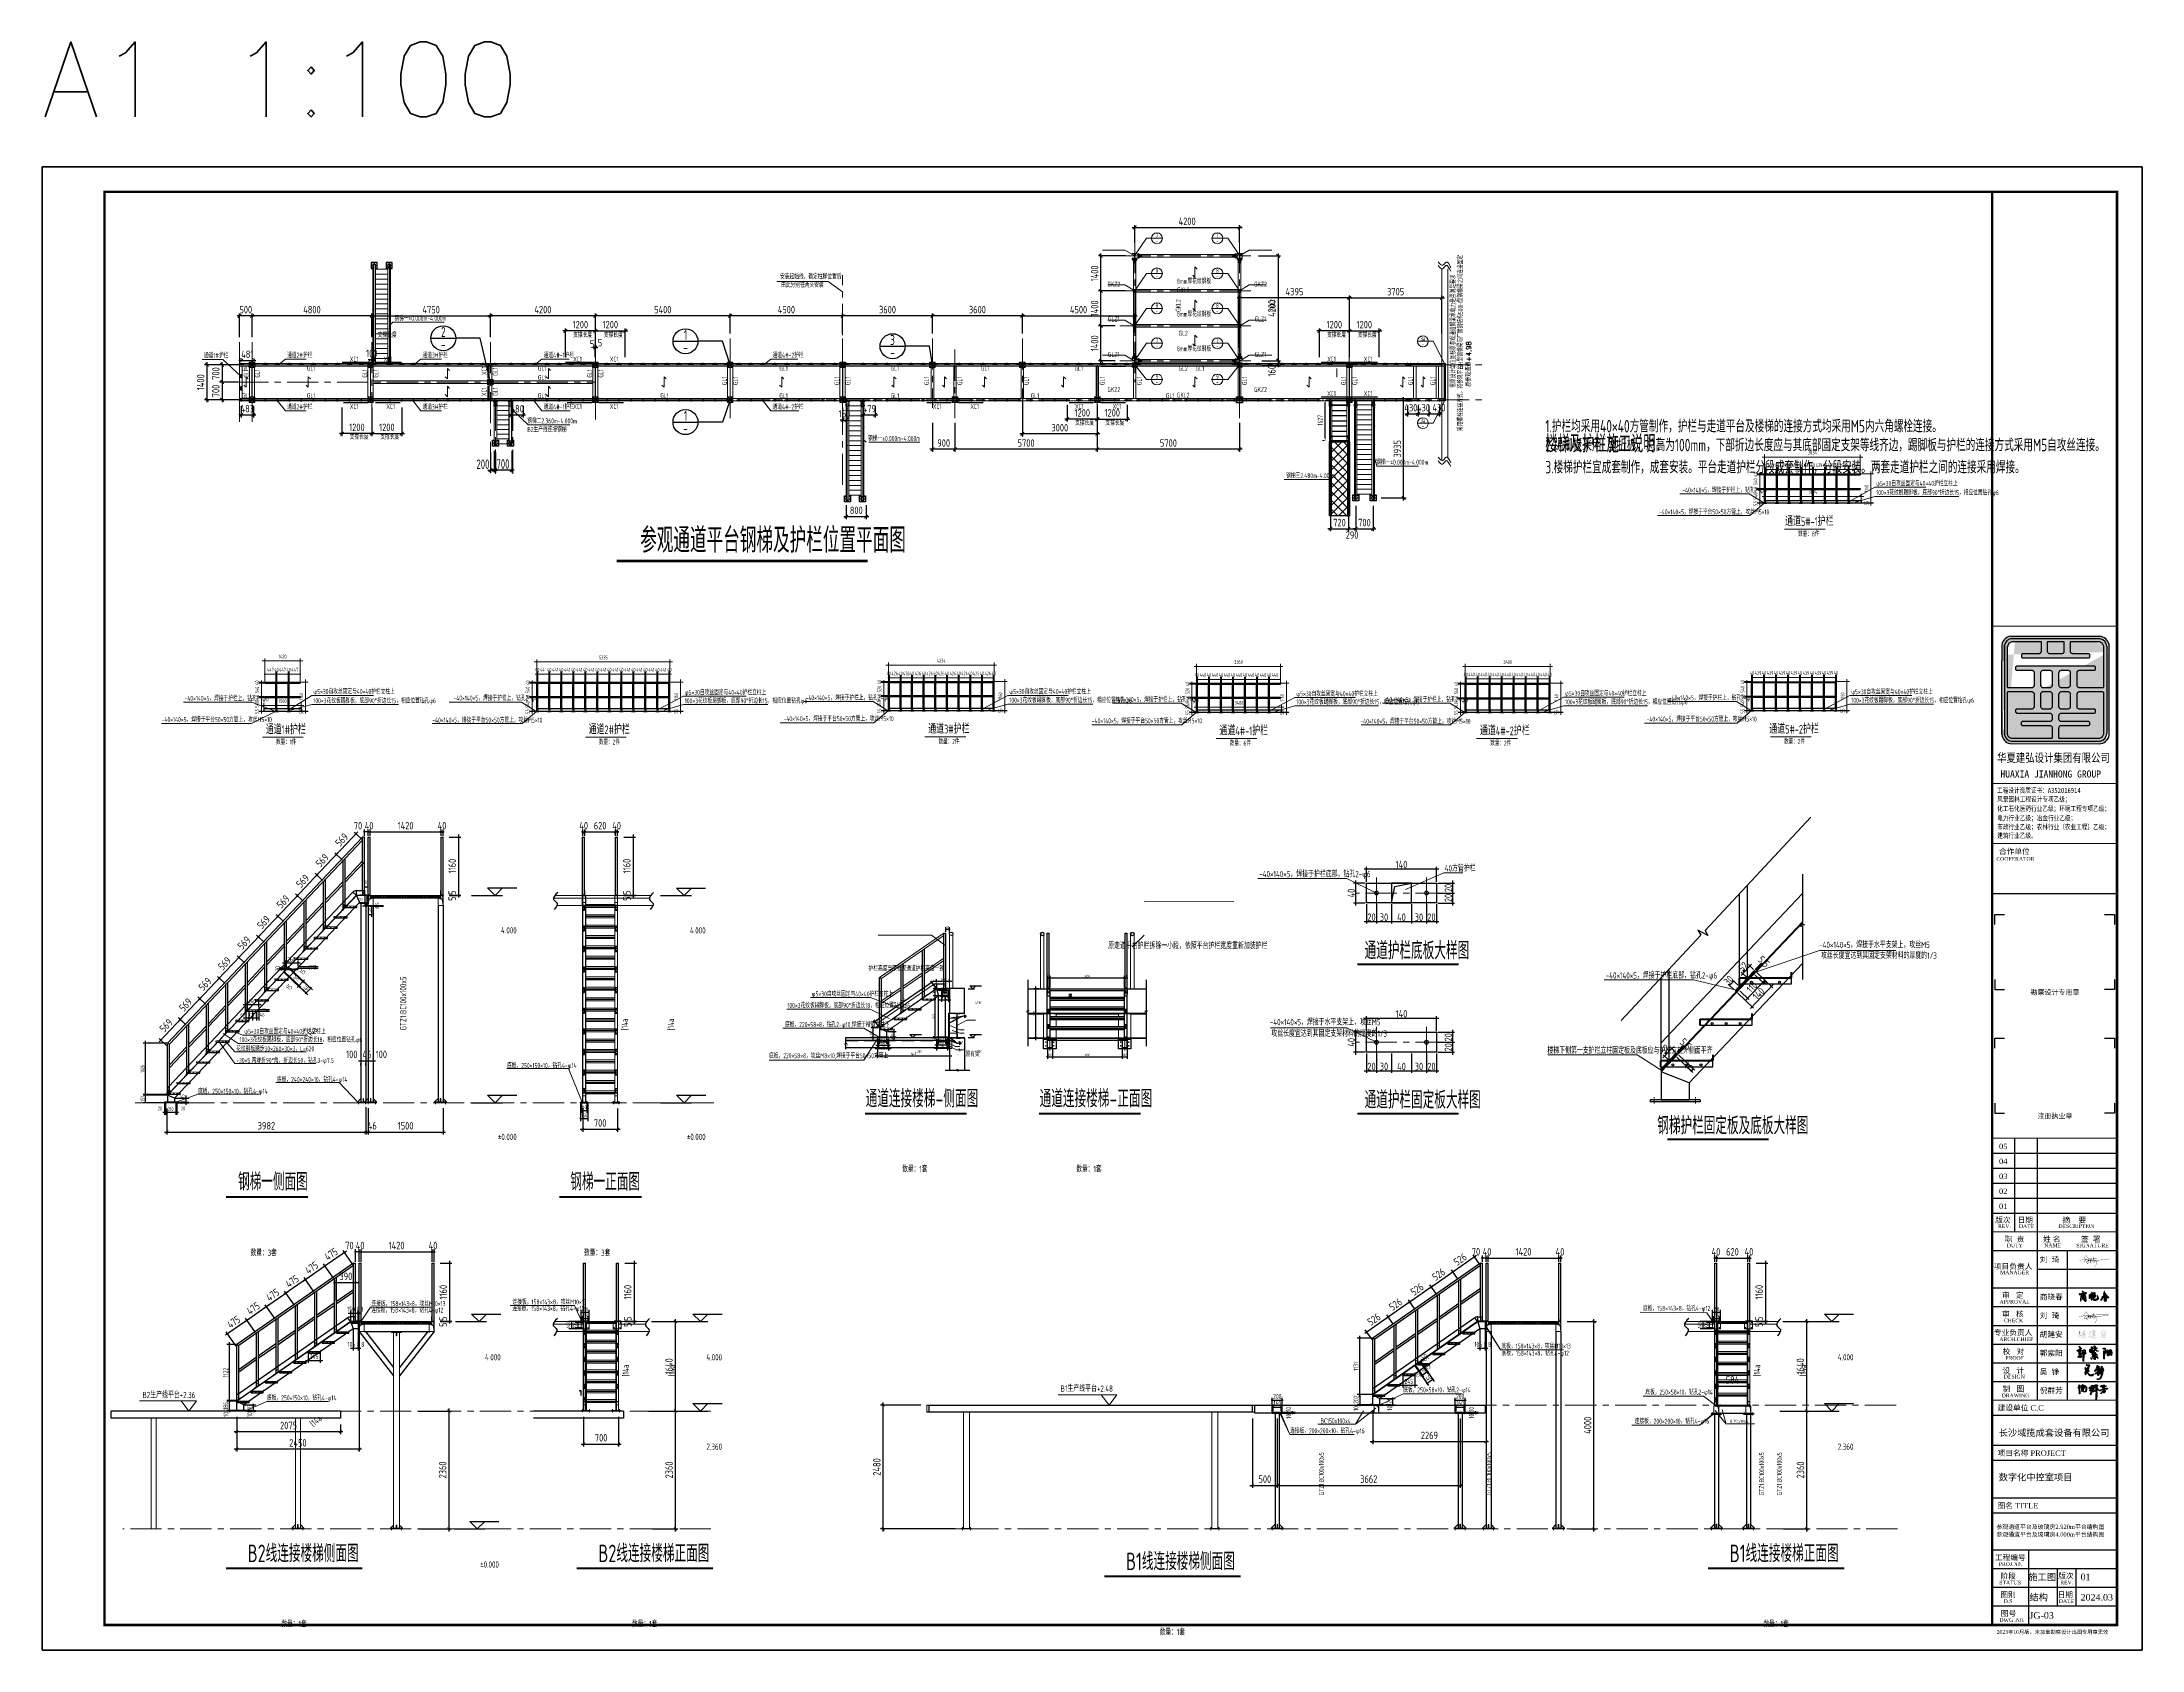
# Model space of a CAD drawing. Extents: x 498328 to 716449, y -893371 to -467753.
# Drawn here: x 526627 to 610727, y -893371 to -828971 of the extents above; entities that cross this region are included whole.
import ezdxf
from ezdxf.enums import TextEntityAlignment as Align

# ---------------------------------------------------------------- set-up
doc = ezdxf.new("R2010")
doc.units = 0
doc.header["$LTSCALE"] = 1000
doc.header["$PDMODE"] = 35
doc.header["$PDSIZE"] = 20
for name, pattern in [('2', [0.375, 0.25, -0.125]), ('_HY_DASHED100', [0.4, 0.3, -0.1]), ('CACHE', [0.375, 0.25, -0.125]), ('CENTER', [2, 1.25, -0.25, 0.25, -0.25]), ('CENTER2', [28.575, 19.05, -3.175, 3.175, -3.175]), ('Continuous-STLayerSet-Bolt', [0]), ('Continuous-STLayerSet-ColCode', [0]), ('Continuous-STLayerSet-NodeCode', [0]), ('DASHED', [0.75, 0.5, -0.25])]:
    doc.linetypes.add(name, pattern=pattern)
doc.layers.get('0').update_dxf_attribs({"linetype": 'CONTINUOUS'})
doc.layers.get('Defpoints').update_dxf_attribs({"linetype": 'CONTINUOUS'})
for name, color, linetype in [('$0$S-STEL-BEAM-TEXT', 90, 'CONTINUOUS'), ('-L-02', 2, 'CONTINUOUS'), ('01', 7, 'CONTINUOUS'), ('1轮廓实线层', 7, 'CONTINUOUS'), ('AXIS', 251, 'CENTER'), ('DIM', 3, 'CONTINUOUS'), ('DOTE', 8, 'CONTINUOUS'), ('HATCH', 252, 'CONTINUOUS'), ('PROF', 2, 'CONTINUOUS'), ('PUB_TEXT', 7, 'CONTINUOUS'), ('PUB_TITLE', 4, 'CONTINUOUS'), ('SD_NAME_TOPC', 7, 'CONTINUOUS'), ('STGJ_BOLT_THIN', 9, 'CONTINUOUS'), ('STXT_XG_END_THIN', 2, 'CONTINUOUS'), ('STXT_XG_THIN', 2, 'CONTINUOUS'), ('STXT_XG_TNDSH', 6, 'DASHED'), ('TEXT', 2, 'CONTINUOUS'), ('THIN', 7, 'CONTINUOUS'), ('TK-PUBLIC', 7, 'CONTINUOUS'), ('焊缝', 1, 'CONTINUOUS'), ('设备基础', 2, 'CONTINUOUS'), ('通用-图框C-SHET', 141, 'CONTINUOUS')]:
    doc.layers.add(name, color=color, linetype=linetype)
for name, color, linetype, lineweight in [('STXT_HF_TEXT', 7, 'CONTINUOUS', 0), ('填充', 252, 'CONTINUOUS', 25), ('平立面图文字', 7, 'CONTINUOUS', 18), ('平立面图梁', 141, 'CONTINUOUS', 18), ('平立面图梁柱撑编号', 7, 'CONTINUOUS', 18), ('平立面图节点编号', 7, 'CONTINUOUS', 18), ('平立面图螺栓', 1, 'CONTINUOUS', 18), ('详图标注文字', 7, 'CONTINUOUS', 18), ('钢梁', 141, 'CONTINUOUS', 18)]:
    doc.layers.add(name, color=color, linetype=linetype, lineweight=lineweight)
doc.layers.add('yichutu', color=7, linetype='CONTINUOUS', true_color=0xffffff, plot=False)
doc.styles.add('_TCH_WINDOW', font='SIMPLEX', dxfattribs={"height": 3.5, "bigfont": 'GBCBIG'})
doc.styles.add('HZTXT', font='txt.shx', dxfattribs={"bigfont": 'HZTXT'})
doc.styles.get("Standard").update_dxf_attribs({"font": 'txt', "width": 0.75})
doc.styles.add('StTextStyle', font='yjkeng.shx', dxfattribs={"width": 0.7, "height": 250, "bigfont": 'yjkchn.shx'})
doc.styles.add('TSSD-REIN', font='tssdeng.shx', dxfattribs={"width": 0.7, "bigfont": 'tssdchn.shx'})
doc.styles.add('TSSD_DIMENSION', font='Tssdeng.shx', dxfattribs={"width": 0.7, "bigfont": 'hztxt.shx'})
doc.styles.add('TSSD_LABEL', font='Tssdeng.shx', dxfattribs={"width": 0.7, "bigfont": 'hztxt.shx'})
doc.styles.add('TSSD_NUM', font='Tssdeng.shx', dxfattribs={"width": 0.7, "bigfont": 'hztxt.shx'})
doc.styles.add('TSSD_REIN', font='Tssdeng.shx', dxfattribs={"width": 0.7, "bigfont": 'hztxt.shx'})
doc.styles.add('标训３', font='simhei.ttf', dxfattribs={"width": 0.8, "height": 4.5})
doc.styles.add('标识1', font='times.ttf')
doc.styles.add('标识４', font='simhei.ttf', dxfattribs={"width": 0.5, "height": 4.5})
doc.dimstyles.new('TSSD_100_100', dxfattribs={"dimtxt": 300, "dimasz": 100, "dimexe": 100, "dimexo": 200, "dimgap": 100, "dimtad": 1, "dimdec": 0, "dimzin": 0, "dimdsep": 46, "dimtxsty": 'TSSD_DIMENSION', "dimblk": 'ARCHTICK', "dimcen": 0, "dimdle": 100, "dimclrt": 7, "dimadec": 0, "dimazin": 0, "dimtfac": 1, "dimtdec": 0, "dimtix": 1, "dimtmove": 2, "dimatfit": 0, "dimldrblk": 'ARCHTICK', "dimfxl": 0, "dimtolj": 1, "dimtzin": 0, "dimarcsym": 0})
doc.dimstyles.new('TSSD_100_100$0', dxfattribs={"dimtxt": 380, "dimasz": 100, "dimexe": 100, "dimexo": 250, "dimgap": 50, "dimtad": 1, "dimdec": 0, "dimzin": 0, "dimdsep": 46, "dimtxsty": 'TSSD_DIMENSION', "dimblk": 'ARCHTICK', "dimblk1": 'ARCHTICK', "dimblk2": 'ARCHTICK', "dimsah": 1, "dimcen": 0, "dimdle": 100, "dimclrt": 7, "dimadec": 0, "dimazin": 0, "dimtfac": 1, "dimtdec": 0, "dimtix": 1, "dimtmove": 2, "dimatfit": 3, "dimldrblk": 'ARCHTICK', "dimfxl": 0, "dimtolj": 1, "dimtzin": 0, "dimarcsym": 0})
doc.dimstyles.new('TSSD_50_100', dxfattribs={"dimtxt": 300, "dimasz": 80, "dimexe": 100, "dimexo": 250, "dimgap": 100, "dimtad": 1, "dimdec": 0, "dimlfac": 0.5, "dimzin": 0, "dimdsep": 46, "dimtxsty": 'TSSD_DIMENSION', "dimblk": 'ARCHTICK', "dimcen": 0, "dimdle": 100, "dimclrt": 7, "dimadec": 0, "dimazin": 0, "dimtfac": 1, "dimtdec": 0, "dimtix": 1, "dimtmove": 2, "dimatfit": 3, "dimldrblk": 'ARCHTICK', "dimfxl": 0, "dimtolj": 1, "dimtzin": 0, "dimarcsym": 0})
doc.dimstyles.new('TSSD_LEADER_STYLE_200.0', dxfattribs={"dimtxt": 0.18, "dimasz": 200, "dimexe": 0.18, "dimexo": 0.0625, "dimgap": 0.09, "dimtad": 0, "dimtih": 1, "dimtoh": 1, "dimdec": 4, "dimzin": 0, "dimdsep": 46, "dimtxsty": 'Standard', "dimcen": 0.09, "dimadec": 0, "dimazin": 0, "dimtfac": 1, "dimtdec": 4, "dimtofl": 0, "dimtmove": 0, "dimatfit": 3, "dimfxl": 0, "dimtolj": 1, "dimtzin": 0, "dimarcsym": 0})
pattern_1 = [(45, (44091.904, -81727.761), (-6.73519209, 6.73519209), []), (45, (44096.394, -81727.761), (-6.73519209, 6.73519209), [])]
pattern_2 = [(45, (366933.72, -1303512.18), (-176.7767, 176.7767), []), (135, (366933.72, -1303512.18), (-176.7767, -176.7767), [])]
pattern_3 = [(45, (118844.2716, -128479.9976), (-2.24506403, 2.24506403), [])]
pattern_4 = [(45, (113489.3908, -138911.1873), (-2.24506403, 2.24506403), [])]
pattern_5 = [(45, (88863.008, -98791.97), (-6.73519209, 6.73519209), []), (45, (88867.498, -98791.97), (-6.73519209, 6.73519209), [])]

# ---------------------------------------------------------------- blocks, each defined once
blk = doc.blocks.new('240底板16mm厚')
at = {"layer": '1轮廓实线层', "lineweight": 9}
for p, q in [((1000128, -470401), (1000198, -470331)), ((1000243, -470331), (1000253, -470331)), ((1000243, -470401), (1000243, -470331)), ((1000253, -470401), (1000253, -470331)), ((1000368, -470401), (1000298, -470331))]:
    blk.add_line(p, q, dxfattribs=at)
at = {"layer": '1轮廓实线层', "linetype": 'CENTER2', "lineweight": 20, "ltscale": 0.01}
for p, q in [((1000148, -470383), (1000148, -470442)), ((1000348, -470383), (1000348, -470442))]:
    blk.add_line(p, q, dxfattribs=at)
at = {"layer": '1轮廓实线层', "lineweight": 20}
blk.add_lwpolyline([(1000128, -470401), (1000368, -470401), (1000368, -470417), (1000128, -470417)], close=True, dxfattribs=at)
blk = doc.blocks.new('_ARCHTICK')
at = {"color": 0, "const_width": 0.4}
blk.add_lwpolyline([(-0.71, -0.71), (0.71, 0.71)], dxfattribs=at)
blk = doc.blocks.new('*D540')
at = {"layer": 'Defpoints', "color": 0, "transparency": 16777216}
for p in [(531631, -871435), (539596, -871375), (539596, -872626)]:
    blk.add_point(p, dxfattribs=at)
at = {"layer": 'DIM', "color": 0, "lineweight": -2, "transparency": 16777216}
for p, q in [((531631, -871685), (531631, -872726)), ((539596, -871625), (539596, -872726)), ((531531, -872626), (539696, -872626))]:
    blk.add_line(p, q, dxfattribs=at)
at = {"layer": 'DIM', "color": 0, "lineweight": -2, "transparency": 16777216, "xscale": 80, "yscale": 80, "zscale": 80, "rotation": 180}
blk.add_blockref('_ARCHTICK', (531631, -872626), dxfattribs=at)
at = {"layer": 'DIM', "color": 0, "lineweight": -2, "transparency": 16777216, "xscale": 80, "yscale": 80, "zscale": 80}
blk.add_blockref('_ARCHTICK', (539596, -872626), dxfattribs=at)
at = {"layer": 'DIM', "color": 7, "transparency": 16777216, "insert": (535614, -872376), "char_height": 300, "attachment_point": 5, "style": 'TSSD_DIMENSION'}
blk.add_mtext('\\A1;3982', dxfattribs=at)
blk = doc.blocks.new('*D541')
at = {"layer": 'Defpoints', "color": 0, "transparency": 16777216}
for p in [(548280, -871435), (549679, -871435), (549679, -872512)]:
    blk.add_point(p, dxfattribs=at)
at = {"layer": 'DIM', "color": 0, "lineweight": -2, "transparency": 16777216}
for p, q in [((548280, -871685), (548280, -872612)), ((549679, -871685), (549679, -872612)), ((548180, -872512), (549779, -872512))]:
    blk.add_line(p, q, dxfattribs=at)
at = {"layer": 'DIM', "color": 0, "lineweight": -2, "transparency": 16777216, "xscale": 80, "yscale": 80, "zscale": 80, "rotation": 180}
blk.add_blockref('_ARCHTICK', (548280, -872512), dxfattribs=at)
at = {"layer": 'DIM', "color": 0, "lineweight": -2, "transparency": 16777216, "xscale": 80, "yscale": 80, "zscale": 80}
blk.add_blockref('_ARCHTICK', (549679, -872512), dxfattribs=at)
at = {"layer": 'DIM', "color": 7, "transparency": 16777216, "insert": (548979, -872262), "char_height": 300, "attachment_point": 5, "style": 'TSSD_DIMENSION'}
blk.add_mtext('\\A1;700', dxfattribs=at)
blk = doc.blocks.new('*D542')
at = {"layer": 'Defpoints', "color": 0, "transparency": 16777216}
for p in [(530776, -871153), (531647, -871153), (531637, -871455)]:
    blk.add_point(p, dxfattribs=at)
at = {"layer": 'DIM', "color": 0, "lineweight": -2, "transparency": 16777216}
for p, q in [((531627, -871153), (530676, -871153)), ((530776, -871153), (530776, -871133)), ((530776, -871455), (530776, -871153)), ((531617, -871455), (530676, -871455)), ((530776, -871455), (530776, -871475))]:
    blk.add_line(p, q, dxfattribs=at)
at = {"layer": 'DIM', "color": 0, "lineweight": -2, "transparency": 16777216, "xscale": 20, "yscale": 20, "zscale": 20}
for p, rotation in [((530776, -871153), 270), ((530776, -871455), 90)]:
    blk.add_blockref('_ARCHTICK', p, dxfattribs=dict(at, rotation=rotation))
at = {"layer": 'DIM', "color": 7, "transparency": 16777216, "insert": (530651, -871304), "char_height": 150, "attachment_point": 5, "rotation": 90, "style": 'TSSD_DIMENSION'}
blk.add_mtext('\\A1;151', dxfattribs=at)
blk = doc.blocks.new('*D543')
at = {"layer": 'Defpoints', "color": 0, "transparency": 16777216}
for p in [(532947, -867287), (533211, -867537), (532429, -868363)]:
    blk.add_point(p, dxfattribs=at)
at = {"layer": 'DIM', "color": 0, "lineweight": -2, "transparency": 16777216}
for p, q in [((532096, -868185), (533015, -867214)), ((533175, -867503), (532874, -867218)), ((532393, -868329), (532092, -868044))]:
    blk.add_line(p, q, dxfattribs=at)
at = {"layer": 'DIM', "color": 0, "lineweight": -2, "transparency": 16777216, "xscale": 50, "yscale": 50, "zscale": 50}
for p, rotation in [((532947, -867287), 46.56131384240513), ((532165, -868113), 226.5613138424051)]:
    blk.add_blockref('_ARCHTICK', p, dxfattribs=dict(at, rotation=rotation))
at = {"layer": 'DIM', "color": 7, "transparency": 16777216, "insert": (532374, -867528), "char_height": 300, "attachment_point": 5, "rotation": 46.56131, "style": 'TSSD_DIMENSION'}
blk.add_mtext('\\A1;569', dxfattribs=at)
blk = doc.blocks.new('*D544')
at = {"layer": 'Defpoints', "color": 0, "transparency": 16777216}
for p in [(533729, -866461), (533993, -866712), (533211, -867537)]:
    blk.add_point(p, dxfattribs=at)
at = {"layer": 'DIM', "color": 0, "lineweight": -2, "transparency": 16777216}
for p, q in [((532878, -867360), (533797, -866389)), ((533957, -866677), (533656, -866392)), ((533175, -867503), (532874, -867218))]:
    blk.add_line(p, q, dxfattribs=at)
at = {"layer": 'DIM', "color": 0, "lineweight": -2, "transparency": 16777216, "xscale": 50, "yscale": 50, "zscale": 50}
for p, rotation in [((533729, -866461), 46.56131384306661), ((532947, -867287), 226.5613138430666)]:
    blk.add_blockref('_ARCHTICK', p, dxfattribs=dict(at, rotation=rotation))
at = {"layer": 'DIM', "color": 7, "transparency": 16777216, "insert": (533156, -866702), "char_height": 300, "attachment_point": 5, "rotation": 46.56131, "style": 'TSSD_DIMENSION'}
blk.add_mtext('\\A1;569', dxfattribs=at)
blk = doc.blocks.new('*D545')
at = {"layer": 'Defpoints', "color": 0, "transparency": 16777216}
for p in [(534511, -865635), (534775, -865886), (533993, -866712)]:
    blk.add_point(p, dxfattribs=at)
at = {"layer": 'DIM', "color": 0, "lineweight": -2, "transparency": 16777216}
for p, q in [((533660, -866534), (534579, -865563)), ((534739, -865851), (534438, -865567)), ((533957, -866677), (533656, -866392))]:
    blk.add_line(p, q, dxfattribs=at)
at = {"layer": 'DIM', "color": 0, "lineweight": -2, "transparency": 16777216, "xscale": 50, "yscale": 50, "zscale": 50}
for p, rotation in [((534511, -865635), 46.56131384306661), ((533729, -866461), 226.5613138430666)]:
    blk.add_blockref('_ARCHTICK', p, dxfattribs=dict(at, rotation=rotation))
at = {"layer": 'DIM', "color": 7, "transparency": 16777216, "insert": (533938, -865876), "char_height": 300, "attachment_point": 5, "rotation": 46.56131, "style": 'TSSD_DIMENSION'}
blk.add_mtext('\\A1;569', dxfattribs=at)
blk = doc.blocks.new('*D546')
at = {"layer": 'Defpoints', "color": 0, "transparency": 16777216}
for p in [(535292, -864810), (535557, -865060), (534775, -865886)]:
    blk.add_point(p, dxfattribs=at)
at = {"layer": 'DIM', "color": 0, "lineweight": -2, "transparency": 16777216}
for p, q in [((534442, -865708), (535361, -864737)), ((535521, -865026), (535220, -864741)), ((534739, -865851), (534438, -865567))]:
    blk.add_line(p, q, dxfattribs=at)
at = {"layer": 'DIM', "color": 0, "lineweight": -2, "transparency": 16777216, "xscale": 50, "yscale": 50, "zscale": 50}
for p, rotation in [((535292, -864810), 46.56131384306661), ((534511, -865635), 226.5613138430666)]:
    blk.add_blockref('_ARCHTICK', p, dxfattribs=dict(at, rotation=rotation))
at = {"layer": 'DIM', "color": 7, "transparency": 16777216, "insert": (534720, -865051), "char_height": 300, "attachment_point": 5, "rotation": 46.56131, "style": 'TSSD_DIMENSION'}
blk.add_mtext('\\A1;569', dxfattribs=at)
blk = doc.blocks.new('*D547')
at = {"layer": 'Defpoints', "color": 0, "transparency": 16777216}
for p in [(536074, -863984), (536339, -864234), (535557, -865060)]:
    blk.add_point(p, dxfattribs=at)
at = {"layer": 'DIM', "color": 0, "lineweight": -2, "transparency": 16777216}
for p, q in [((535224, -864882), (536143, -863911)), ((536303, -864200), (536002, -863915)), ((535521, -865026), (535220, -864741))]:
    blk.add_line(p, q, dxfattribs=at)
at = {"layer": 'DIM', "color": 0, "lineweight": -2, "transparency": 16777216, "xscale": 50, "yscale": 50, "zscale": 50}
for p, rotation in [((536074, -863984), 46.56131384306661), ((535292, -864810), 226.5613138430666)]:
    blk.add_blockref('_ARCHTICK', p, dxfattribs=dict(at, rotation=rotation))
at = {"layer": 'DIM', "color": 7, "transparency": 16777216, "insert": (535502, -864225), "char_height": 300, "attachment_point": 5, "rotation": 46.56131, "style": 'TSSD_DIMENSION'}
blk.add_mtext('\\A1;569', dxfattribs=at)
blk = doc.blocks.new('*D548')
at = {"layer": 'Defpoints', "color": 0, "transparency": 16777216}
for p in [(536856, -863158), (537121, -863408), (536339, -864234)]:
    blk.add_point(p, dxfattribs=at)
at = {"layer": 'DIM', "color": 0, "lineweight": -2, "transparency": 16777216}
for p, q in [((536006, -864056), (536925, -863085)), ((537085, -863374), (536784, -863089)), ((536303, -864200), (536002, -863915))]:
    blk.add_line(p, q, dxfattribs=at)
at = {"layer": 'DIM', "color": 0, "lineweight": -2, "transparency": 16777216, "xscale": 50, "yscale": 50, "zscale": 50}
for p, rotation in [((536856, -863158), 46.56131384306661), ((536074, -863984), 226.5613138430666)]:
    blk.add_blockref('_ARCHTICK', p, dxfattribs=dict(at, rotation=rotation))
at = {"layer": 'DIM', "color": 7, "transparency": 16777216, "insert": (536284, -863399), "char_height": 300, "attachment_point": 5, "rotation": 46.56131, "style": 'TSSD_DIMENSION'}
blk.add_mtext('\\A1;569', dxfattribs=at)
blk = doc.blocks.new('*D549')
at = {"layer": 'Defpoints', "color": 0, "transparency": 16777216}
for p in [(537638, -862332), (537903, -862583), (537121, -863408)]:
    blk.add_point(p, dxfattribs=at)
at = {"layer": 'DIM', "color": 0, "lineweight": -2, "transparency": 16777216}
for p, q in [((536788, -863231), (537707, -862260)), ((537867, -862548), (537566, -862263)), ((537085, -863374), (536784, -863089))]:
    blk.add_line(p, q, dxfattribs=at)
at = {"layer": 'DIM', "color": 0, "lineweight": -2, "transparency": 16777216, "xscale": 50, "yscale": 50, "zscale": 50}
for p, rotation in [((537638, -862332), 46.56131384306661), ((536856, -863158), 226.5613138430666)]:
    blk.add_blockref('_ARCHTICK', p, dxfattribs=dict(at, rotation=rotation))
at = {"layer": 'DIM', "color": 7, "transparency": 16777216, "insert": (537066, -862573), "char_height": 300, "attachment_point": 5, "rotation": 46.56131, "style": 'TSSD_DIMENSION'}
blk.add_mtext('\\A1;569', dxfattribs=at)
blk = doc.blocks.new('*D550')
at = {"layer": 'Defpoints', "color": 0, "transparency": 16777216}
for p in [(538420, -861506), (538685, -861757), (537903, -862583)]:
    blk.add_point(p, dxfattribs=at)
at = {"layer": 'DIM', "color": 0, "lineweight": -2, "transparency": 16777216}
for p, q in [((537570, -862405), (538489, -861434)), ((538648, -861722), (538348, -861438)), ((537867, -862548), (537566, -862263))]:
    blk.add_line(p, q, dxfattribs=at)
at = {"layer": 'DIM', "color": 0, "lineweight": -2, "transparency": 16777216, "xscale": 50, "yscale": 50, "zscale": 50}
for p, rotation in [((538420, -861506), 46.56131384306661), ((537638, -862332), 226.5613138430666)]:
    blk.add_blockref('_ARCHTICK', p, dxfattribs=dict(at, rotation=rotation))
at = {"layer": 'DIM', "color": 7, "transparency": 16777216, "insert": (537848, -861747), "char_height": 300, "attachment_point": 5, "rotation": 46.56131, "style": 'TSSD_DIMENSION'}
blk.add_mtext('\\A1;569', dxfattribs=at)
blk = doc.blocks.new('*D551')
at = {"layer": 'Defpoints', "color": 0, "transparency": 16777216}
for p in [(539202, -860681), (539467, -860931), (538685, -861757)]:
    blk.add_point(p, dxfattribs=at)
at = {"layer": 'DIM', "color": 0, "lineweight": -2, "transparency": 16777216}
for p, q in [((538352, -861579), (539271, -860608)), ((539430, -860897), (539130, -860612)), ((538648, -861722), (538348, -861438))]:
    blk.add_line(p, q, dxfattribs=at)
at = {"layer": 'DIM', "color": 0, "lineweight": -2, "transparency": 16777216, "xscale": 50, "yscale": 50, "zscale": 50}
for p, rotation in [((539202, -860681), 46.56131384306661), ((538420, -861506), 226.5613138430666)]:
    blk.add_blockref('_ARCHTICK', p, dxfattribs=dict(at, rotation=rotation))
at = {"layer": 'DIM', "color": 7, "transparency": 16777216, "insert": (538630, -860922), "char_height": 300, "attachment_point": 5, "rotation": 46.56131, "style": 'TSSD_DIMENSION'}
blk.add_mtext('\\A1;569', dxfattribs=at)
blk = doc.blocks.new('*D552')
at = {"layer": 'Defpoints', "color": 0, "transparency": 16777216}
for p in [(532429, -868363), (531388, -868943), (531647, -869189)]:
    blk.add_point(p, dxfattribs=at)
at = {"layer": 'DIM', "color": 0, "lineweight": -2, "transparency": 16777216}
for p, q in [((532239, -868045), (531319, -869016)), ((532393, -868329), (532097, -868049)), ((531611, -869155), (531315, -868875))]:
    blk.add_line(p, q, dxfattribs=at)
at = {"layer": 'DIM', "color": 0, "lineweight": -2, "transparency": 16777216, "xscale": 50, "yscale": 50, "zscale": 50}
for p, rotation in [((532170, -868118), 46.56131384240471), ((531388, -868943), 226.5613138424046)]:
    blk.add_blockref('_ARCHTICK', p, dxfattribs=dict(at, rotation=rotation))
at = {"layer": 'DIM', "color": 7, "transparency": 16777216, "insert": (531597, -868359), "char_height": 300, "attachment_point": 5, "rotation": 46.56131, "style": 'TSSD_DIMENSION'}
blk.add_mtext('\\A1;569', dxfattribs=at)
blk = doc.blocks.new('*D553')
at = {"layer": 'Defpoints', "color": 0, "transparency": 16777216}
for p in [(530776, -869073), (531647, -869073), (531647, -871124)]:
    blk.add_point(p, dxfattribs=at)
at = {"layer": 'DIM', "color": 0, "lineweight": -2, "transparency": 16777216}
for p, q in [((531627, -869073), (530676, -869073)), ((530776, -871224), (530776, -868973)), ((531627, -871124), (530676, -871124))]:
    blk.add_line(p, q, dxfattribs=at)
at = {"layer": 'DIM', "color": 0, "lineweight": -2, "transparency": 16777216, "xscale": 20, "yscale": 20, "zscale": 20}
for p, rotation in [((530776, -869073), 90), ((530776, -871124), 270)]:
    blk.add_blockref('_ARCHTICK', p, dxfattribs=dict(at, rotation=rotation))
at = {"layer": 'DIM', "color": 7, "transparency": 16777216, "insert": (530651, -870098), "char_height": 150, "attachment_point": 5, "rotation": 90, "style": 'TSSD_DIMENSION'}
blk.add_mtext('\\A1;1026', dxfattribs=at)
blk = doc.blocks.new('*D554')
at = {"layer": 'Defpoints', "color": 0, "transparency": 16777216}
for p in [(536312, -866227), (536505, -866023), (537389, -866860)]:
    blk.add_point(p, dxfattribs=at)
at = {"layer": 'DIM', "color": 0, "lineweight": -2, "transparency": 16777216}
for p, q in [((536519, -866037), (537461, -866929)), ((536327, -866240), (537269, -867132)), ((537196, -867064), (537169, -867093)), ((537196, -867064), (537389, -866860)), ((537389, -866860), (537416, -866831))]:
    blk.add_line(p, q, dxfattribs=at)
at = {"layer": 'DIM', "color": 0, "lineweight": -2, "transparency": 16777216, "xscale": 40, "yscale": 40, "zscale": 40}
for p, rotation in [((537196, -867064), 46.56131384237104), ((537389, -866860), 226.5613138423711)]:
    blk.add_blockref('_ARCHTICK', p, dxfattribs=dict(at, rotation=rotation))
at = {"layer": 'DIM', "color": 7, "transparency": 16777216, "insert": (537184, -866859), "char_height": 200, "attachment_point": 5, "rotation": 46.56131, "style": 'TSSD_DIMENSION'}
blk.add_mtext('\\A1;140', dxfattribs=at)
blk = doc.blocks.new('*D555')
at = {"layer": 'Defpoints', "color": 0, "transparency": 16777216}
for p in [(536312, -866227), (536333, -866205), (536920, -866760)]:
    blk.add_point(p, dxfattribs=at)
at = {"layer": 'DIM', "color": 0, "lineweight": -2, "transparency": 16777216}
for p, q in [((536347, -866219), (536992, -866829)), ((536327, -866240), (536972, -866851)), ((536899, -866782), (536871, -866811)), ((536899, -866782), (536920, -866760)), ((536920, -866760), (536947, -866731))]:
    blk.add_line(p, q, dxfattribs=at)
at = {"layer": 'DIM', "color": 0, "lineweight": -2, "transparency": 16777216, "xscale": 40, "yscale": 40, "zscale": 40}
for p, rotation in [((536899, -866782), 46.5613138423768), ((536920, -866760), 226.5613138423768)]:
    blk.add_blockref('_ARCHTICK', p, dxfattribs=dict(at, rotation=rotation))
at = {"layer": 'DIM', "color": 7, "transparency": 16777216, "insert": (536529, -866827), "char_height": 200, "attachment_point": 5, "rotation": 46.56131, "style": 'TSSD_DIMENSION'}
blk.add_mtext('\\A1;15', dxfattribs=at)
blk = doc.blocks.new('*D556')
at = {"layer": 'Defpoints', "color": 0, "transparency": 16777216}
for p in [(536333, -866205), (536484, -866045), (537071, -866601)]:
    blk.add_point(p, dxfattribs=at)
at = {"layer": 'DIM', "color": 0, "lineweight": -2, "transparency": 16777216}
for p, q in [((536347, -866219), (536992, -866829)), ((536499, -866059), (537143, -866669)), ((536851, -866833), (537140, -866528))]:
    blk.add_line(p, q, dxfattribs=at)
at = {"layer": 'DIM', "color": 0, "lineweight": -2, "transparency": 16777216, "xscale": 40, "yscale": 40, "zscale": 40}
for p, rotation in [((536920, -866760), 226.5613138430666), ((537071, -866601), 46.56131384306661)]:
    blk.add_blockref('_ARCHTICK', p, dxfattribs=dict(at, rotation=rotation))
at = {"layer": 'DIM', "color": 7, "transparency": 16777216, "insert": (536783, -866487), "char_height": 200, "attachment_point": 5, "rotation": 46.56131, "style": 'TSSD_DIMENSION'}
blk.add_mtext('\\A1;110', dxfattribs=at)
blk = doc.blocks.new('*D557')
at = {"layer": 'Defpoints', "color": 0, "transparency": 16777216}
for p in [(536484, -866045), (536505, -866023), (537092, -866579)]:
    blk.add_point(p, dxfattribs=at)
at = {"layer": 'DIM', "color": 0, "lineweight": -2, "transparency": 16777216}
for p, q in [((536499, -866059), (537143, -866669)), ((536519, -866037), (537164, -866648)), ((537071, -866601), (537043, -866630)), ((537071, -866601), (537092, -866579)), ((537092, -866579), (537119, -866550))]:
    blk.add_line(p, q, dxfattribs=at)
at = {"layer": 'DIM', "color": 0, "lineweight": -2, "transparency": 16777216, "xscale": 40, "yscale": 40, "zscale": 40}
for p, rotation in [((537071, -866601), 46.56131384306656), ((537092, -866579), 226.5613138430666)]:
    blk.add_blockref('_ARCHTICK', p, dxfattribs=dict(at, rotation=rotation))
at = {"layer": 'DIM', "color": 7, "transparency": 16777216, "insert": (537060, -866205), "char_height": 200, "attachment_point": 5, "rotation": 46.56131, "style": 'TSSD_DIMENSION'}
blk.add_mtext('\\A1;15', dxfattribs=at)
blk = doc.blocks.new('*D558')
at = {"layer": 'Defpoints', "color": 0, "transparency": 16777216}
for p in [(536880, -866003), (536880, -866063), (537587, -866003)]:
    blk.add_point(p, dxfattribs=at)
at = {"layer": 'DIM', "color": 0, "lineweight": -2, "transparency": 16777216}
for p, q in [((536900, -866003), (537687, -866003)), ((536900, -866063), (537687, -866063)), ((537587, -866003), (537587, -865963)), ((537587, -866063), (537587, -866003)), ((537587, -866063), (537587, -866103))]:
    blk.add_line(p, q, dxfattribs=at)
at = {"layer": 'DIM', "color": 0, "lineweight": -2, "transparency": 16777216, "xscale": 40, "yscale": 40, "zscale": 40}
for p, rotation in [((537587, -866003), 270), ((537587, -866063), 90)]:
    blk.add_blockref('_ARCHTICK', p, dxfattribs=dict(at, rotation=rotation))
at = {"layer": 'DIM', "color": 7, "transparency": 16777216, "insert": (537437, -866033), "char_height": 200, "attachment_point": 5, "rotation": 90, "style": 'TSSD_DIMENSION'}
blk.add_mtext('\\A1;30', dxfattribs=at)
blk = doc.blocks.new('*D559')
at = {"layer": 'Defpoints', "color": 0, "transparency": 16777216}
for p in [(536220, -866123), (536363, -866123), (536369, -866063)]:
    blk.add_point(p, dxfattribs=at)
at = {"layer": 'DIM', "color": 0, "lineweight": -2, "transparency": 16777216}
for p, q in [((536349, -866063), (536120, -866063)), ((536343, -866123), (536120, -866123)), ((536220, -866063), (536220, -866023)), ((536220, -866063), (536220, -866123)), ((536220, -866123), (536220, -866163))]:
    blk.add_line(p, q, dxfattribs=at)
at = {"layer": 'DIM', "color": 0, "lineweight": -2, "transparency": 16777216, "xscale": 40, "yscale": 40, "zscale": 40}
for p, rotation in [((536220, -866063), 270), ((536220, -866123), 90)]:
    blk.add_blockref('_ARCHTICK', p, dxfattribs=dict(at, rotation=rotation))
at = {"layer": 'DIM', "color": 7, "transparency": 16777216, "insert": (536070, -866093), "char_height": 200, "attachment_point": 5, "rotation": 90, "style": 'TSSD_DIMENSION'}
blk.add_mtext('\\A1;30', dxfattribs=at)
blk = doc.blocks.new('*D560')
at = {"layer": 'Defpoints', "color": 0, "transparency": 16777216}
for p in [(536359, -865861), (536359, -866063), (536880, -866003)]:
    blk.add_point(p, dxfattribs=at)
at = {"layer": 'DIM', "color": 0, "lineweight": -2, "transparency": 16777216}
for p, q in [((536980, -865861), (536259, -865861)), ((536359, -866043), (536359, -865761)), ((536880, -865983), (536880, -865761))]:
    blk.add_line(p, q, dxfattribs=at)
at = {"layer": 'DIM', "color": 0, "lineweight": -2, "transparency": 16777216, "xscale": 40, "yscale": 40, "zscale": 40, "rotation": 180}
blk.add_blockref('_ARCHTICK', (536359, -865861), dxfattribs=at)
at = {"layer": 'DIM', "color": 0, "lineweight": -2, "transparency": 16777216, "xscale": 40, "yscale": 40, "zscale": 40}
blk.add_blockref('_ARCHTICK', (536880, -865861), dxfattribs=at)
at = {"layer": 'DIM', "color": 7, "transparency": 16777216, "insert": (536620, -865711), "char_height": 200, "attachment_point": 5, "style": 'TSSD_DIMENSION'}
blk.add_mtext('\\A1;260', dxfattribs=at)
blk = doc.blocks.new('*D561')
at = {"layer": 'Defpoints', "color": 0, "transparency": 16777216}
for p in [(534788, -867783), (534907, -867765), (534907, -868053)]:
    blk.add_point(p, dxfattribs=at)
at = {"layer": 'DIM', "color": 0, "lineweight": -2, "transparency": 16777216}
for p, q in [((534788, -867803), (534788, -868153)), ((534907, -867785), (534907, -868153)), ((534688, -868053), (535007, -868053))]:
    blk.add_line(p, q, dxfattribs=at)
at = {"layer": 'DIM', "color": 0, "lineweight": -2, "transparency": 16777216, "xscale": 20, "yscale": 20, "zscale": 20, "rotation": 180}
blk.add_blockref('_ARCHTICK', (534788, -868053), dxfattribs=at)
at = {"layer": 'DIM', "color": 0, "lineweight": -2, "transparency": 16777216, "xscale": 20, "yscale": 20, "zscale": 20}
blk.add_blockref('_ARCHTICK', (534907, -868053), dxfattribs=at)
at = {"layer": 'DIM', "color": 7, "transparency": 16777216, "insert": (534662, -867928), "char_height": 150, "attachment_point": 5, "style": 'TSSD_DIMENSION'}
blk.add_mtext('\\A1;60', dxfattribs=at)
blk = doc.blocks.new('*D562')
at = {"layer": 'Defpoints', "color": 0, "transparency": 16777216}
for p in [(534907, -867765), (535062, -867765), (535062, -868053)]:
    blk.add_point(p, dxfattribs=at)
at = {"layer": 'DIM', "color": 0, "lineweight": -2, "transparency": 16777216}
for p, q in [((534907, -867785), (534907, -868153)), ((535062, -867785), (535062, -868153)), ((534907, -868053), (534887, -868053)), ((534907, -868053), (535062, -868053)), ((535062, -868053), (535082, -868053))]:
    blk.add_line(p, q, dxfattribs=at)
at = {"layer": 'DIM', "color": 0, "lineweight": -2, "transparency": 16777216, "xscale": 20, "yscale": 20, "zscale": 20}
blk.add_blockref('_ARCHTICK', (534907, -868053), dxfattribs=at)
at = {"layer": 'DIM', "color": 0, "lineweight": -2, "transparency": 16777216, "xscale": 20, "yscale": 20, "zscale": 20, "rotation": 180}
blk.add_blockref('_ARCHTICK', (535062, -868053), dxfattribs=at)
at = {"layer": 'DIM', "color": 7, "transparency": 16777216, "insert": (534984, -867928), "char_height": 150, "attachment_point": 5, "style": 'TSSD_DIMENSION'}
blk.add_mtext('\\A1;77', dxfattribs=at)
blk = doc.blocks.new('*D563')
at = {"layer": 'Defpoints', "color": 0, "transparency": 16777216}
for p in [(535062, -867765), (535217, -867765), (535217, -868053)]:
    blk.add_point(p, dxfattribs=at)
at = {"layer": 'DIM', "color": 0, "lineweight": -2, "transparency": 16777216}
for p, q in [((535062, -867785), (535062, -868153)), ((535217, -867785), (535217, -868153)), ((535062, -868053), (535042, -868053)), ((535062, -868053), (535217, -868053)), ((535217, -868053), (535237, -868053))]:
    blk.add_line(p, q, dxfattribs=at)
at = {"layer": 'DIM', "color": 0, "lineweight": -2, "transparency": 16777216, "xscale": 20, "yscale": 20, "zscale": 20}
blk.add_blockref('_ARCHTICK', (535062, -868053), dxfattribs=at)
at = {"layer": 'DIM', "color": 0, "lineweight": -2, "transparency": 16777216, "xscale": 20, "yscale": 20, "zscale": 20, "rotation": 180}
blk.add_blockref('_ARCHTICK', (535217, -868053), dxfattribs=at)
at = {"layer": 'DIM', "color": 7, "transparency": 16777216, "insert": (535139, -867928), "char_height": 150, "attachment_point": 5, "style": 'TSSD_DIMENSION'}
blk.add_mtext('\\A1;77', dxfattribs=at)
blk = doc.blocks.new('*D564')
at = {"layer": 'Defpoints', "color": 0, "transparency": 16777216}
for p in [(535217, -867765), (535308, -867783), (535308, -868053)]:
    blk.add_point(p, dxfattribs=at)
at = {"layer": 'DIM', "color": 0, "lineweight": -2, "transparency": 16777216}
for p, q in [((535217, -867785), (535217, -868153)), ((535308, -867803), (535308, -868153)), ((535217, -868053), (535197, -868053)), ((535217, -868053), (535308, -868053)), ((535308, -868053), (535328, -868053))]:
    blk.add_line(p, q, dxfattribs=at)
at = {"layer": 'DIM', "color": 0, "lineweight": -2, "transparency": 16777216, "xscale": 20, "yscale": 20, "zscale": 20}
blk.add_blockref('_ARCHTICK', (535217, -868053), dxfattribs=at)
at = {"layer": 'DIM', "color": 0, "lineweight": -2, "transparency": 16777216, "xscale": 20, "yscale": 20, "zscale": 20, "rotation": 180}
blk.add_blockref('_ARCHTICK', (535308, -868053), dxfattribs=at)
at = {"layer": 'DIM', "color": 7, "transparency": 16777216, "insert": (535447, -867928), "char_height": 150, "attachment_point": 5, "style": 'TSSD_DIMENSION'}
blk.add_mtext('\\A1;46', dxfattribs=at)
blk = doc.blocks.new('*D565')
at = {"layer": 'Defpoints', "color": 0, "transparency": 16777216}
for p in [(534788, -867723), (535308, -867517), (535308, -867663)]:
    blk.add_point(p, dxfattribs=at)
at = {"layer": 'DIM', "color": 0, "lineweight": -2, "transparency": 16777216}
for p, q in [((534688, -867517), (535408, -867517)), ((534788, -867703), (534788, -867417)), ((535308, -867643), (535308, -867417))]:
    blk.add_line(p, q, dxfattribs=at)
at = {"layer": 'DIM', "color": 0, "lineweight": -2, "transparency": 16777216, "xscale": 20, "yscale": 20, "zscale": 20, "rotation": 180}
blk.add_blockref('_ARCHTICK', (534788, -867517), dxfattribs=at)
at = {"layer": 'DIM', "color": 0, "lineweight": -2, "transparency": 16777216, "xscale": 20, "yscale": 20, "zscale": 20}
blk.add_blockref('_ARCHTICK', (535308, -867517), dxfattribs=at)
at = {"layer": 'DIM', "color": 7, "transparency": 16777216, "insert": (535048, -867392), "char_height": 150, "attachment_point": 5, "style": 'TSSD_DIMENSION'}
blk.add_mtext('\\A1;260', dxfattribs=at)
blk = doc.blocks.new('*D566')
at = {"layer": 'Defpoints', "color": 0, "transparency": 16777216}
for p in [(535308, -867723), (535308, -867783), (535642, -867723)]:
    blk.add_point(p, dxfattribs=at)
at = {"layer": 'DIM', "color": 0, "lineweight": -2, "transparency": 16777216}
for p, q in [((535328, -867723), (535742, -867723)), ((535328, -867783), (535742, -867783)), ((535642, -867723), (535642, -867703)), ((535642, -867783), (535642, -867723)), ((535642, -867783), (535642, -867803))]:
    blk.add_line(p, q, dxfattribs=at)
at = {"layer": 'DIM', "color": 0, "lineweight": -2, "transparency": 16777216, "xscale": 20, "yscale": 20, "zscale": 20}
for p, rotation in [((535642, -867723), 270), ((535642, -867783), 90)]:
    blk.add_blockref('_ARCHTICK', p, dxfattribs=dict(at, rotation=rotation))
at = {"layer": 'DIM', "color": 7, "transparency": 16777216, "insert": (535517, -867753), "char_height": 150, "attachment_point": 5, "rotation": 90, "style": 'TSSD_DIMENSION'}
blk.add_mtext('\\A1;30', dxfattribs=at)
blk = doc.blocks.new('*D567')
at = {"layer": 'Defpoints', "color": 0, "transparency": 16777216}
for p in [(549679, -860815), (549679, -863135), (550297, -863135)]:
    blk.add_point(p, dxfattribs=at)
at = {"layer": 'DIM', "color": 0, "lineweight": -2, "transparency": 16777216}
for p, q in [((549929, -860815), (550397, -860815)), ((550297, -860715), (550297, -863235)), ((549929, -863135), (550397, -863135))]:
    blk.add_line(p, q, dxfattribs=at)
at = {"layer": 'DIM', "color": 0, "lineweight": -2, "transparency": 16777216, "xscale": 10, "yscale": 10, "zscale": 10}
for p, rotation in [((550297, -860815), 90), ((550297, -863135), 270)]:
    blk.add_blockref('_ARCHTICK', p, dxfattribs=dict(at, rotation=rotation))
at = {"layer": 'DIM', "color": 7, "transparency": 16777216, "insert": (550047, -861975), "char_height": 300, "attachment_point": 5, "rotation": 90, "style": 'TSSD_DIMENSION'}
blk.add_mtext('\\A1;1160', dxfattribs=at)
blk = doc.blocks.new('*D568')
at = {"layer": 'Defpoints', "color": 0, "transparency": 16777216}
for p in [(549679, -863135), (549679, -863145), (550297, -863145)]:
    blk.add_point(p, dxfattribs=at)
at = {"layer": 'DIM', "color": 0, "lineweight": -2, "transparency": 16777216}
for p, q in [((549929, -863135), (550397, -863135)), ((549929, -863145), (550397, -863145)), ((550297, -863135), (550297, -863125)), ((550297, -863135), (550297, -863145)), ((550297, -863145), (550297, -863155))]:
    blk.add_line(p, q, dxfattribs=at)
at = {"layer": 'DIM', "color": 0, "lineweight": -2, "transparency": 16777216, "xscale": 10, "yscale": 10, "zscale": 10}
for p, rotation in [((550297, -863135), 270), ((550297, -863145), 90)]:
    blk.add_blockref('_ARCHTICK', p, dxfattribs=dict(at, rotation=rotation))
at = {"layer": 'DIM', "color": 7, "transparency": 16777216, "insert": (550047, -863037), "char_height": 300, "attachment_point": 5, "rotation": 90, "style": 'TSSD_DIMENSION'}
blk.add_mtext('\\A1;5', dxfattribs=at)
blk = doc.blocks.new('*D569')
at = {"layer": 'Defpoints', "color": 0, "transparency": 16777216}
for p in [(549679, -863145), (549679, -863155), (550297, -863155)]:
    blk.add_point(p, dxfattribs=at)
at = {"layer": 'DIM', "color": 0, "lineweight": -2, "transparency": 16777216}
for p, q in [((549929, -863145), (550397, -863145)), ((549929, -863155), (550397, -863155)), ((550297, -863145), (550297, -863135)), ((550297, -863145), (550297, -863155)), ((550297, -863155), (550297, -863165))]:
    blk.add_line(p, q, dxfattribs=at)
at = {"layer": 'DIM', "color": 0, "lineweight": -2, "transparency": 16777216, "xscale": 10, "yscale": 10, "zscale": 10}
for p, rotation in [((550297, -863145), 270), ((550297, -863155), 90)]:
    blk.add_blockref('_ARCHTICK', p, dxfattribs=dict(at, rotation=rotation))
at = {"layer": 'DIM', "color": 7, "transparency": 16777216, "insert": (550047, -863275), "char_height": 300, "attachment_point": 5, "rotation": 90, "style": 'TSSD_DIMENSION'}
blk.add_mtext('\\A1;5', dxfattribs=at)
blk = doc.blocks.new('*D570')
at = {"layer": 'Defpoints', "color": 0, "transparency": 16777216}
for p in [(542688, -860815), (542688, -863135), (543305, -863135)]:
    blk.add_point(p, dxfattribs=at)
at = {"layer": 'DIM', "color": 0, "lineweight": -2, "transparency": 16777216}
for p, q in [((542938, -860815), (543405, -860815)), ((543305, -860715), (543305, -863235)), ((542938, -863135), (543405, -863135))]:
    blk.add_line(p, q, dxfattribs=at)
at = {"layer": 'DIM', "color": 0, "lineweight": -2, "transparency": 16777216, "xscale": 10, "yscale": 10, "zscale": 10}
for p, rotation in [((543305, -860815), 90), ((543305, -863135), 270)]:
    blk.add_blockref('_ARCHTICK', p, dxfattribs=dict(at, rotation=rotation))
at = {"layer": 'DIM', "color": 7, "transparency": 16777216, "insert": (543055, -861975), "char_height": 300, "attachment_point": 5, "rotation": 90, "style": 'TSSD_DIMENSION'}
blk.add_mtext('\\A1;1160', dxfattribs=at)
blk = doc.blocks.new('*D571')
at = {"layer": 'Defpoints', "color": 0, "transparency": 16777216}
for p in [(542688, -863135), (542688, -863145), (543305, -863145)]:
    blk.add_point(p, dxfattribs=at)
at = {"layer": 'DIM', "color": 0, "lineweight": -2, "transparency": 16777216}
for p, q in [((542938, -863135), (543405, -863135)), ((542938, -863145), (543405, -863145)), ((543305, -863135), (543305, -863125)), ((543305, -863135), (543305, -863145)), ((543305, -863145), (543305, -863155))]:
    blk.add_line(p, q, dxfattribs=at)
at = {"layer": 'DIM', "color": 0, "lineweight": -2, "transparency": 16777216, "xscale": 10, "yscale": 10, "zscale": 10}
for p, rotation in [((543305, -863135), 270), ((543305, -863145), 90)]:
    blk.add_blockref('_ARCHTICK', p, dxfattribs=dict(at, rotation=rotation))
at = {"layer": 'DIM', "color": 7, "transparency": 16777216, "insert": (543055, -863037), "char_height": 300, "attachment_point": 5, "rotation": 90, "style": 'TSSD_DIMENSION'}
blk.add_mtext('\\A1;5', dxfattribs=at)
blk = doc.blocks.new('*D572')
at = {"layer": 'Defpoints', "color": 0, "transparency": 16777216}
for p in [(542688, -863145), (542688, -863155), (543305, -863155)]:
    blk.add_point(p, dxfattribs=at)
at = {"layer": 'DIM', "color": 0, "lineweight": -2, "transparency": 16777216}
for p, q in [((542938, -863145), (543405, -863145)), ((542938, -863155), (543405, -863155)), ((543305, -863145), (543305, -863135)), ((543305, -863145), (543305, -863155)), ((543305, -863155), (543305, -863165))]:
    blk.add_line(p, q, dxfattribs=at)
at = {"layer": 'DIM', "color": 0, "lineweight": -2, "transparency": 16777216, "xscale": 10, "yscale": 10, "zscale": 10}
for p, rotation in [((543305, -863145), 270), ((543305, -863155), 90)]:
    blk.add_blockref('_ARCHTICK', p, dxfattribs=dict(at, rotation=rotation))
at = {"layer": 'DIM', "color": 7, "transparency": 16777216, "insert": (543055, -863275), "char_height": 300, "attachment_point": 5, "rotation": 90, "style": 'TSSD_DIMENSION'}
blk.add_mtext('\\A1;5', dxfattribs=at)
blk = doc.blocks.new('*D573')
at = {"layer": 'Defpoints', "color": 0, "transparency": 16777216}
for p in [(539688, -860815), (539768, -860609), (539768, -860815)]:
    blk.add_point(p, dxfattribs=at)
at = {"layer": 'DIM', "color": 0, "lineweight": -2, "transparency": 16777216}
for p, q in [((539688, -860609), (539638, -860609)), ((539688, -860765), (539688, -860509)), ((539688, -860609), (539768, -860609)), ((539768, -860765), (539768, -860509)), ((539768, -860609), (539818, -860609))]:
    blk.add_line(p, q, dxfattribs=at)
at = {"layer": 'DIM', "color": 0, "lineweight": -2, "transparency": 16777216, "xscale": 50, "yscale": 50, "zscale": 50}
blk.add_blockref('_ARCHTICK', (539688, -860609), dxfattribs=at)
at = {"layer": 'DIM', "color": 0, "lineweight": -2, "transparency": 16777216, "xscale": 50, "yscale": 50, "zscale": 50, "rotation": 180}
blk.add_blockref('_ARCHTICK', (539768, -860609), dxfattribs=at)
at = {"layer": 'DIM', "color": 7, "transparency": 16777216, "insert": (539728, -860359), "char_height": 300, "attachment_point": 5, "style": 'TSSD_DIMENSION'}
blk.add_mtext('\\A1;40', dxfattribs=at)
blk = doc.blocks.new('*D574')
at = {"layer": 'Defpoints', "color": 0, "transparency": 16777216}
for p in [(539768, -860815), (542608, -860609), (542608, -860815)]:
    blk.add_point(p, dxfattribs=at)
at = {"layer": 'DIM', "color": 0, "lineweight": -2, "transparency": 16777216}
for p, q in [((539668, -860609), (542708, -860609)), ((539768, -860765), (539768, -860509)), ((542608, -860765), (542608, -860509))]:
    blk.add_line(p, q, dxfattribs=at)
at = {"layer": 'DIM', "color": 0, "lineweight": -2, "transparency": 16777216, "xscale": 50, "yscale": 50, "zscale": 50, "rotation": 180}
blk.add_blockref('_ARCHTICK', (539768, -860609), dxfattribs=at)
at = {"layer": 'DIM', "color": 0, "lineweight": -2, "transparency": 16777216, "xscale": 50, "yscale": 50, "zscale": 50}
blk.add_blockref('_ARCHTICK', (542608, -860609), dxfattribs=at)
at = {"layer": 'DIM', "color": 7, "transparency": 16777216, "insert": (541188, -860359), "char_height": 300, "attachment_point": 5, "style": 'TSSD_DIMENSION'}
blk.add_mtext('\\A1;1420', dxfattribs=at)
blk = doc.blocks.new('*D575')
at = {"layer": 'Defpoints', "color": 0, "transparency": 16777216}
for p in [(542608, -860815), (542688, -860609), (542688, -860815)]:
    blk.add_point(p, dxfattribs=at)
at = {"layer": 'DIM', "color": 0, "lineweight": -2, "transparency": 16777216}
for p, q in [((542608, -860609), (542558, -860609)), ((542608, -860765), (542608, -860509)), ((542608, -860609), (542688, -860609)), ((542688, -860765), (542688, -860509)), ((542688, -860609), (542738, -860609))]:
    blk.add_line(p, q, dxfattribs=at)
at = {"layer": 'DIM', "color": 0, "lineweight": -2, "transparency": 16777216, "xscale": 50, "yscale": 50, "zscale": 50}
blk.add_blockref('_ARCHTICK', (542608, -860609), dxfattribs=at)
at = {"layer": 'DIM', "color": 0, "lineweight": -2, "transparency": 16777216, "xscale": 50, "yscale": 50, "zscale": 50, "rotation": 180}
blk.add_blockref('_ARCHTICK', (542688, -860609), dxfattribs=at)
at = {"layer": 'DIM', "color": 7, "transparency": 16777216, "insert": (542648, -860359), "char_height": 300, "attachment_point": 5, "style": 'TSSD_DIMENSION'}
blk.add_mtext('\\A1;40', dxfattribs=at)
blk = doc.blocks.new('*D576')
at = {"layer": 'Defpoints', "color": 0, "transparency": 16777216}
for p in [(548280, -860815), (548360, -860607), (548360, -860815)]:
    blk.add_point(p, dxfattribs=at)
at = {"layer": 'DIM', "color": 0, "lineweight": -2, "transparency": 16777216}
for p, q in [((548280, -860607), (548230, -860607)), ((548280, -860765), (548280, -860507)), ((548280, -860607), (548360, -860607)), ((548360, -860765), (548360, -860507)), ((548360, -860607), (548410, -860607))]:
    blk.add_line(p, q, dxfattribs=at)
at = {"layer": 'DIM', "color": 0, "lineweight": -2, "transparency": 16777216, "xscale": 50, "yscale": 50, "zscale": 50}
blk.add_blockref('_ARCHTICK', (548280, -860607), dxfattribs=at)
at = {"layer": 'DIM', "color": 0, "lineweight": -2, "transparency": 16777216, "xscale": 50, "yscale": 50, "zscale": 50, "rotation": 180}
blk.add_blockref('_ARCHTICK', (548360, -860607), dxfattribs=at)
at = {"layer": 'DIM', "color": 7, "transparency": 16777216, "insert": (548320, -860357), "char_height": 300, "attachment_point": 5, "style": 'TSSD_DIMENSION'}
blk.add_mtext('\\A1;40', dxfattribs=at)
blk = doc.blocks.new('*D577')
at = {"layer": 'Defpoints', "color": 0, "transparency": 16777216}
for p in [(548360, -860815), (549599, -860607), (549599, -860815)]:
    blk.add_point(p, dxfattribs=at)
at = {"layer": 'DIM', "color": 0, "lineweight": -2, "transparency": 16777216}
for p, q in [((548260, -860607), (549699, -860607)), ((548360, -860565), (548360, -860507)), ((549599, -860565), (549599, -860507))]:
    blk.add_line(p, q, dxfattribs=at)
at = {"layer": 'DIM', "color": 0, "lineweight": -2, "transparency": 16777216, "xscale": 80, "yscale": 80, "zscale": 80, "rotation": 180}
blk.add_blockref('_ARCHTICK', (548360, -860607), dxfattribs=at)
at = {"layer": 'DIM', "color": 0, "lineweight": -2, "transparency": 16777216, "xscale": 80, "yscale": 80, "zscale": 80}
blk.add_blockref('_ARCHTICK', (549599, -860607), dxfattribs=at)
at = {"layer": 'DIM', "color": 7, "transparency": 16777216, "insert": (548979, -860357), "char_height": 300, "attachment_point": 5, "style": 'TSSD_DIMENSION'}
blk.add_mtext('\\A1;620', dxfattribs=at)
blk = doc.blocks.new('*D578')
at = {"layer": 'Defpoints', "color": 0, "transparency": 16777216}
for p in [(549599, -860815), (549679, -860607), (549679, -860815)]:
    blk.add_point(p, dxfattribs=at)
at = {"layer": 'DIM', "color": 0, "lineweight": -2, "transparency": 16777216}
for p, q in [((549599, -860607), (549549, -860607)), ((549599, -860765), (549599, -860507)), ((549599, -860607), (549679, -860607)), ((549679, -860765), (549679, -860507)), ((549679, -860607), (549729, -860607))]:
    blk.add_line(p, q, dxfattribs=at)
at = {"layer": 'DIM', "color": 0, "lineweight": -2, "transparency": 16777216, "xscale": 50, "yscale": 50, "zscale": 50}
blk.add_blockref('_ARCHTICK', (549599, -860607), dxfattribs=at)
at = {"layer": 'DIM', "color": 0, "lineweight": -2, "transparency": 16777216, "xscale": 50, "yscale": 50, "zscale": 50, "rotation": 180}
blk.add_blockref('_ARCHTICK', (549679, -860607), dxfattribs=at)
at = {"layer": 'DIM', "color": 7, "transparency": 16777216, "insert": (549639, -860357), "char_height": 300, "attachment_point": 5, "style": 'TSSD_DIMENSION'}
blk.add_mtext('\\A1;40', dxfattribs=at)
blk = doc.blocks.new('*D579')
at = {"layer": 'Defpoints', "color": 0, "transparency": 16777216}
for p in [(539688, -871423), (542688, -871423), (542688, -872626)]:
    blk.add_point(p, dxfattribs=at)
at = {"layer": 'DIM', "color": 0, "lineweight": -2, "transparency": 16777216}
for p, q in [((539688, -871673), (539688, -872726)), ((542688, -871673), (542688, -872726)), ((539588, -872626), (542788, -872626))]:
    blk.add_line(p, q, dxfattribs=at)
at = {"layer": 'DIM', "color": 0, "lineweight": -2, "transparency": 16777216, "xscale": 80, "yscale": 80, "zscale": 80, "rotation": 180}
blk.add_blockref('_ARCHTICK', (539688, -872626), dxfattribs=at)
at = {"layer": 'DIM', "color": 0, "lineweight": -2, "transparency": 16777216, "xscale": 80, "yscale": 80, "zscale": 80}
blk.add_blockref('_ARCHTICK', (542688, -872626), dxfattribs=at)
at = {"layer": 'DIM', "color": 7, "transparency": 16777216, "insert": (541188, -872376), "char_height": 300, "attachment_point": 5, "style": 'TSSD_DIMENSION'}
blk.add_mtext('\\A1;1500', dxfattribs=at)
blk = doc.blocks.new('*D580')
at = {"layer": 'Defpoints', "color": 0, "transparency": 16777216}
for p in [(539396, -869705), (539596, -869705), (539596, -869768)]:
    blk.add_point(p, dxfattribs=at)
at = {"layer": 'DIM', "color": 0, "lineweight": -2, "transparency": 16777216}
for p, q in [((539296, -869768), (539696, -869768)), ((539396, -869955), (539396, -869868)), ((539596, -869955), (539596, -869868))]:
    blk.add_line(p, q, dxfattribs=at)
at = {"layer": 'DIM', "color": 0, "lineweight": -2, "transparency": 16777216, "xscale": 10, "yscale": 10, "zscale": 10, "rotation": 180}
blk.add_blockref('_ARCHTICK', (539396, -869768), dxfattribs=at)
at = {"layer": 'DIM', "color": 0, "lineweight": -2, "transparency": 16777216, "xscale": 10, "yscale": 10, "zscale": 10}
blk.add_blockref('_ARCHTICK', (539596, -869768), dxfattribs=at)
at = {"layer": 'DIM', "color": 7, "transparency": 16777216, "insert": (539034, -869518), "char_height": 300, "attachment_point": 5, "style": 'TSSD_DIMENSION'}
blk.add_mtext('\\A1;100', dxfattribs=at)
blk = doc.blocks.new('*D581')
at = {"layer": 'Defpoints', "color": 0, "transparency": 16777216}
for p in [(539596, -869705), (539688, -869768), (539688, -869933)]:
    blk.add_point(p, dxfattribs=at)
at = {"layer": 'DIM', "color": 0, "lineweight": -2, "transparency": 16777216}
for p, q in [((539596, -869768), (539586, -869768)), ((539596, -869768), (539688, -869768)), ((539596, -869955), (539596, -869868)), ((539688, -869683), (539688, -869668)), ((539688, -869768), (539698, -869768))]:
    blk.add_line(p, q, dxfattribs=at)
at = {"layer": 'DIM', "color": 0, "lineweight": -2, "transparency": 16777216, "xscale": 10, "yscale": 10, "zscale": 10}
blk.add_blockref('_ARCHTICK', (539596, -869768), dxfattribs=at)
at = {"layer": 'DIM', "color": 0, "lineweight": -2, "transparency": 16777216, "xscale": 10, "yscale": 10, "zscale": 10, "rotation": 180}
blk.add_blockref('_ARCHTICK', (539688, -869768), dxfattribs=at)
at = {"layer": 'DIM', "color": 7, "transparency": 16777216, "insert": (539642, -869518), "char_height": 300, "attachment_point": 5, "style": 'TSSD_DIMENSION'}
blk.add_mtext('\\A1;46', dxfattribs=at)
blk = doc.blocks.new('*D582')
at = {"layer": 'Defpoints', "color": 0, "transparency": 16777216}
for p in [(539688, -869933), (539888, -869768), (539888, -869933)]:
    blk.add_point(p, dxfattribs=at)
at = {"layer": 'DIM', "color": 0, "lineweight": -2, "transparency": 16777216}
for p, q in [((539588, -869768), (539988, -869768)), ((539688, -869683), (539688, -869668)), ((539888, -869683), (539888, -869668))]:
    blk.add_line(p, q, dxfattribs=at)
at = {"layer": 'DIM', "color": 0, "lineweight": -2, "transparency": 16777216, "xscale": 10, "yscale": 10, "zscale": 10, "rotation": 180}
blk.add_blockref('_ARCHTICK', (539688, -869768), dxfattribs=at)
at = {"layer": 'DIM', "color": 0, "lineweight": -2, "transparency": 16777216, "xscale": 10, "yscale": 10, "zscale": 10}
blk.add_blockref('_ARCHTICK', (539888, -869768), dxfattribs=at)
at = {"layer": 'DIM', "color": 7, "transparency": 16777216, "insert": (540216, -869518), "char_height": 300, "attachment_point": 5, "style": 'TSSD_DIMENSION'}
blk.add_mtext('\\A1;100', dxfattribs=at)
blk = doc.blocks.new('*D583')
at = {"layer": 'Defpoints', "color": 0, "transparency": 16777216}
for p in [(531531, -871455), (531571, -871455), (531571, -871834)]:
    blk.add_point(p, dxfattribs=at)
at = {"layer": 'DIM', "color": 0, "lineweight": -2, "transparency": 16777216}
for p, q in [((531531, -871834), (531511, -871834)), ((531531, -871475), (531531, -871934)), ((531531, -871834), (531571, -871834)), ((531571, -871475), (531571, -871934)), ((531571, -871834), (531591, -871834))]:
    blk.add_line(p, q, dxfattribs=at)
at = {"layer": 'DIM', "color": 0, "lineweight": -2, "transparency": 16777216, "xscale": 20, "yscale": 20, "zscale": 20}
blk.add_blockref('_ARCHTICK', (531531, -871834), dxfattribs=at)
at = {"layer": 'DIM', "color": 0, "lineweight": -2, "transparency": 16777216, "xscale": 20, "yscale": 20, "zscale": 20, "rotation": 180}
blk.add_blockref('_ARCHTICK', (531571, -871834), dxfattribs=at)
at = {"layer": 'DIM', "color": 7, "transparency": 16777216, "insert": (531347, -871684), "char_height": 150, "attachment_point": 5, "style": 'TSSD_DIMENSION'}
blk.add_mtext('\\A1;20', dxfattribs=at)
blk = doc.blocks.new('*D584')
at = {"layer": 'Defpoints', "color": 0, "transparency": 16777216}
for p in [(531571, -871455), (531991, -871470), (531991, -871834)]:
    blk.add_point(p, dxfattribs=at)
at = {"layer": 'DIM', "color": 0, "lineweight": -2, "transparency": 16777216}
for p, q in [((531471, -871834), (532091, -871834)), ((531571, -871475), (531571, -871934)), ((531991, -871490), (531991, -871934))]:
    blk.add_line(p, q, dxfattribs=at)
at = {"layer": 'DIM', "color": 0, "lineweight": -2, "transparency": 16777216, "xscale": 20, "yscale": 20, "zscale": 20, "rotation": 180}
blk.add_blockref('_ARCHTICK', (531571, -871834), dxfattribs=at)
at = {"layer": 'DIM', "color": 0, "lineweight": -2, "transparency": 16777216, "xscale": 20, "yscale": 20, "zscale": 20}
blk.add_blockref('_ARCHTICK', (531991, -871834), dxfattribs=at)
at = {"layer": 'DIM', "color": 7, "transparency": 16777216, "insert": (531781, -871709), "char_height": 150, "attachment_point": 5, "style": 'TSSD_DIMENSION'}
blk.add_mtext('\\A1;210', dxfattribs=at)
blk = doc.blocks.new('*D585')
at = {"layer": 'Defpoints', "color": 0, "transparency": 16777216}
for p in [(531991, -871470), (532031, -871455), (532031, -871834)]:
    blk.add_point(p, dxfattribs=at)
at = {"layer": 'DIM', "color": 0, "lineweight": -2, "transparency": 16777216}
for p, q in [((531991, -871834), (531971, -871834)), ((531991, -871490), (531991, -871934)), ((531991, -871834), (532031, -871834)), ((532031, -871475), (532031, -871934)), ((532031, -871834), (532051, -871834))]:
    blk.add_line(p, q, dxfattribs=at)
at = {"layer": 'DIM', "color": 0, "lineweight": -2, "transparency": 16777216, "xscale": 20, "yscale": 20, "zscale": 20}
blk.add_blockref('_ARCHTICK', (531991, -871834), dxfattribs=at)
at = {"layer": 'DIM', "color": 0, "lineweight": -2, "transparency": 16777216, "xscale": 20, "yscale": 20, "zscale": 20, "rotation": 180}
blk.add_blockref('_ARCHTICK', (532031, -871834), dxfattribs=at)
at = {"layer": 'DIM', "color": 7, "transparency": 16777216, "insert": (532277, -871684), "char_height": 150, "attachment_point": 5, "style": 'TSSD_DIMENSION'}
blk.add_mtext('\\A1;20', dxfattribs=at)
blk = doc.blocks.new('*D586')
at = {"layer": 'Defpoints', "color": 0, "transparency": 16777216}
for p in [(532041, -871435), (532041, -871455), (532403, -871435)]:
    blk.add_point(p, dxfattribs=at)
at = {"layer": 'DIM', "color": 0, "lineweight": -2, "transparency": 16777216}
for p, q in [((532061, -871435), (532503, -871435)), ((532061, -871455), (532503, -871455)), ((532403, -871435), (532403, -871415)), ((532403, -871455), (532403, -871435)), ((532403, -871455), (532403, -871475))]:
    blk.add_line(p, q, dxfattribs=at)
at = {"layer": 'DIM', "color": 0, "lineweight": -2, "transparency": 16777216, "xscale": 20, "yscale": 20, "zscale": 20}
for p, rotation in [((532403, -871435), 270), ((532403, -871455), 90)]:
    blk.add_blockref('_ARCHTICK', p, dxfattribs=dict(at, rotation=rotation))
at = {"layer": 'DIM', "color": 7, "transparency": 16777216, "insert": (532278, -871445), "char_height": 150, "attachment_point": 5, "rotation": 90, "style": 'TSSD_DIMENSION'}
blk.add_mtext('\\A1;10', dxfattribs=at)
blk = doc.blocks.new('*D591')
at = {"layer": 'Defpoints', "color": 0, "transparency": 16777216}
for p in [(539657, -863186), (539688, -863186), (539688, -863205)]:
    blk.add_point(p, dxfattribs=at)
at = {"layer": 'DIM', "color": 0, "lineweight": -2, "transparency": 16777216}
for p, q in [((539657, -863205), (539647, -863205)), ((539657, -863205), (539688, -863205)), ((539657, -863206), (539657, -863305)), ((539688, -863205), (539698, -863205)), ((539688, -863206), (539688, -863305))]:
    blk.add_line(p, q, dxfattribs=at)
at = {"layer": 'DIM', "color": 0, "lineweight": -2, "transparency": 16777216, "xscale": 10, "yscale": 10, "zscale": 10}
blk.add_blockref('_ARCHTICK', (539657, -863205), dxfattribs=at)
at = {"layer": 'DIM', "color": 0, "lineweight": -2, "transparency": 16777216, "xscale": 10, "yscale": 10, "zscale": 10, "rotation": 180}
blk.add_blockref('_ARCHTICK', (539688, -863205), dxfattribs=at)
at = {"layer": 'DIM', "color": 7, "transparency": 16777216, "insert": (539672, -863325), "char_height": 150, "attachment_point": 5, "style": 'TSSD_DIMENSION'}
blk.add_mtext('\\A1;16', dxfattribs=at)
blk = doc.blocks.new('*D596')
at = {"layer": 'Defpoints', "color": 0, "transparency": 16777216}
for p in [(568888, -844021), (574588, -844021), (568888, -845283)]:
    blk.add_point(p, dxfattribs=at)
at = {"layer": 'DIM', "color": 0, "lineweight": -2, "transparency": 16777216}
for p, q in [((568888, -844221), (568888, -845383)), ((574588, -844221), (574588, -845383)), ((574688, -845283), (568788, -845283))]:
    blk.add_line(p, q, dxfattribs=at)
at = {"layer": 'DIM', "color": 0, "lineweight": -2, "transparency": 16777216, "xscale": 100, "yscale": 100, "zscale": 100, "rotation": 180}
blk.add_blockref('_ARCHTICK', (568888, -845283), dxfattribs=at)
at = {"layer": 'DIM', "color": 0, "lineweight": -2, "transparency": 16777216, "xscale": 100, "yscale": 100, "zscale": 100}
blk.add_blockref('_ARCHTICK', (574588, -845283), dxfattribs=at)
at = {"layer": 'DIM', "color": 7, "lineweight": 20, "transparency": 16777216, "insert": (571738, -845033), "char_height": 300, "attachment_point": 5, "style": 'TSSD_DIMENSION'}
blk.add_mtext('\\A1;5700', dxfattribs=at)
blk = doc.blocks.new('*D597')
at = {"layer": 'Defpoints', "color": 0, "transparency": 16777216}
for p in [(563188, -844021), (568888, -844021), (563188, -845283)]:
    blk.add_point(p, dxfattribs=at)
at = {"layer": 'DIM', "color": 0, "lineweight": -2, "transparency": 16777216}
for p, q in [((563188, -844221), (563188, -845383)), ((568888, -844221), (568888, -845383)), ((568988, -845283), (563088, -845283))]:
    blk.add_line(p, q, dxfattribs=at)
at = {"layer": 'DIM', "color": 0, "lineweight": -2, "transparency": 16777216, "xscale": 100, "yscale": 100, "zscale": 100, "rotation": 180}
blk.add_blockref('_ARCHTICK', (563188, -845283), dxfattribs=at)
at = {"layer": 'DIM', "color": 0, "lineweight": -2, "transparency": 16777216, "xscale": 100, "yscale": 100, "zscale": 100}
blk.add_blockref('_ARCHTICK', (568888, -845283), dxfattribs=at)
at = {"layer": 'DIM', "color": 7, "lineweight": 20, "transparency": 16777216, "insert": (566038, -845033), "char_height": 300, "attachment_point": 5, "style": 'TSSD_DIMENSION'}
blk.add_mtext('\\A1;5700', dxfattribs=at)
blk = doc.blocks.new('*D598')
at = {"layer": 'Defpoints', "color": 0, "transparency": 16777216}
for p in [(574588, -839221), (574588, -841417), (578983, -841749)]:
    blk.add_point(p, dxfattribs=at)
at = {"layer": 'DIM', "color": 0, "lineweight": -2, "transparency": 16777216}
for p, q in [((579083, -839221), (574488, -839221)), ((574588, -841217), (574588, -839121)), ((578983, -841549), (578983, -839121))]:
    blk.add_line(p, q, dxfattribs=at)
at = {"layer": 'DIM', "color": 0, "lineweight": -2, "transparency": 16777216, "xscale": 100, "yscale": 100, "zscale": 100, "rotation": 180}
blk.add_blockref('_ARCHTICK', (574588, -839221), dxfattribs=at)
at = {"layer": 'DIM', "color": 0, "lineweight": -2, "transparency": 16777216, "xscale": 100, "yscale": 100, "zscale": 100}
blk.add_blockref('_ARCHTICK', (578983, -839221), dxfattribs=at)
at = {"layer": 'DIM', "color": 7, "lineweight": 20, "transparency": 16777216, "insert": (576785, -838971), "char_height": 300, "attachment_point": 5, "style": 'TSSD_DIMENSION'}
blk.add_mtext('\\A1;4395', dxfattribs=at)
blk = doc.blocks.new('*D599')
at = {"layer": 'Defpoints', "color": 0, "transparency": 16777216}
for p in [(565888, -842953), (568888, -843594), (565888, -844669)]:
    blk.add_point(p, dxfattribs=at)
at = {"layer": 'DIM', "color": 0, "lineweight": -2, "transparency": 16777216}
for p, q in [((565888, -843153), (565888, -844769)), ((568888, -843794), (568888, -844769)), ((568988, -844669), (565788, -844669))]:
    blk.add_line(p, q, dxfattribs=at)
at = {"layer": 'DIM', "color": 0, "lineweight": -2, "transparency": 16777216, "xscale": 100, "yscale": 100, "zscale": 100, "rotation": 180}
blk.add_blockref('_ARCHTICK', (565888, -844669), dxfattribs=at)
at = {"layer": 'DIM', "color": 0, "lineweight": -2, "transparency": 16777216, "xscale": 100, "yscale": 100, "zscale": 100}
blk.add_blockref('_ARCHTICK', (568888, -844669), dxfattribs=at)
at = {"layer": 'DIM', "color": 7, "lineweight": 20, "transparency": 16777216, "insert": (567388, -844419), "char_height": 300, "attachment_point": 5, "style": 'TSSD_DIMENSION'}
blk.add_mtext('\\A1;3000', dxfattribs=at)
blk = doc.blocks.new('*D629')
at = {"layer": 'Defpoints', "color": 0, "transparency": 16777216}
for p in [(558688, -839938), (558688, -840844), (562288, -840842)]:
    blk.add_point(p, dxfattribs=at)
at = {"layer": 'DIM', "color": 0, "lineweight": -2, "transparency": 16777216}
for p, q in [((562388, -839938), (558588, -839938)), ((558688, -840644), (558688, -839838)), ((562288, -840642), (562288, -839838))]:
    blk.add_line(p, q, dxfattribs=at)
at = {"layer": 'DIM', "color": 0, "lineweight": -2, "transparency": 16777216, "xscale": 100, "yscale": 100, "zscale": 100, "rotation": 180}
blk.add_blockref('_ARCHTICK', (558688, -839938), dxfattribs=at)
at = {"layer": 'DIM', "color": 0, "lineweight": -2, "transparency": 16777216, "xscale": 100, "yscale": 100, "zscale": 100}
blk.add_blockref('_ARCHTICK', (562288, -839938), dxfattribs=at)
at = {"layer": 'DIM', "color": 7, "lineweight": 20, "transparency": 16777216, "insert": (560488, -839688), "char_height": 300, "attachment_point": 5, "style": 'TSSD_DIMENSION'}
blk.add_mtext('\\A1;3600', dxfattribs=at)
blk = doc.blocks.new('*D600')
at = {"layer": 'Defpoints', "color": 0, "transparency": 16777216}
for p in [(562288, -839938), (562288, -840842), (565888, -840842)]:
    blk.add_point(p, dxfattribs=at)
at = {"layer": 'DIM', "color": 0, "lineweight": -2, "transparency": 16777216}
for p, q in [((565988, -839938), (562188, -839938)), ((562288, -840642), (562288, -839838)), ((565888, -840642), (565888, -839838))]:
    blk.add_line(p, q, dxfattribs=at)
at = {"layer": 'DIM', "color": 0, "lineweight": -2, "transparency": 16777216, "xscale": 100, "yscale": 100, "zscale": 100, "rotation": 180}
blk.add_blockref('_ARCHTICK', (562288, -839938), dxfattribs=at)
at = {"layer": 'DIM', "color": 0, "lineweight": -2, "transparency": 16777216, "xscale": 100, "yscale": 100, "zscale": 100}
blk.add_blockref('_ARCHTICK', (565888, -839938), dxfattribs=at)
at = {"layer": 'DIM', "color": 7, "lineweight": 20, "transparency": 16777216, "insert": (564088, -839688), "char_height": 300, "attachment_point": 5, "style": 'TSSD_DIMENSION'}
blk.add_mtext('\\A1;3600', dxfattribs=at)
blk = doc.blocks.new('*D601')
at = {"layer": 'Defpoints', "color": 0, "transparency": 16777216}
for p in [(534774, -841898), (533230, -843298), (534774, -843298)]:
    blk.add_point(p, dxfattribs=at)
at = {"layer": 'DIM', "color": 0, "lineweight": -2, "transparency": 16777216}
for p, q in [((533230, -841798), (533230, -843398)), ((534574, -841898), (533130, -841898)), ((534574, -843298), (533130, -843298))]:
    blk.add_line(p, q, dxfattribs=at)
at = {"layer": 'DIM', "color": 0, "lineweight": -2, "transparency": 16777216, "xscale": 100, "yscale": 100, "zscale": 100}
for p, rotation in [((533230, -841898), 90), ((533230, -843298), 270)]:
    blk.add_blockref('_ARCHTICK', p, dxfattribs=dict(at, rotation=rotation))
at = {"layer": 'DIM', "color": 7, "lineweight": 20, "transparency": 16777216, "insert": (532980, -842598), "char_height": 300, "attachment_point": 5, "rotation": 90, "style": 'TSSD_DIMENSION'}
blk.add_mtext('\\A1;1400', dxfattribs=at)
blk = doc.blocks.new('*D630')
at = {"layer": 'Defpoints', "color": 0, "transparency": 16777216}
for p in [(554188, -839938), (554188, -840844), (558688, -840844)]:
    blk.add_point(p, dxfattribs=at)
at = {"layer": 'DIM', "color": 0, "lineweight": -2, "transparency": 16777216}
for p, q in [((558788, -839938), (554088, -839938)), ((554188, -840644), (554188, -839838)), ((558688, -840644), (558688, -839838))]:
    blk.add_line(p, q, dxfattribs=at)
at = {"layer": 'DIM', "color": 0, "lineweight": -2, "transparency": 16777216, "xscale": 100, "yscale": 100, "zscale": 100, "rotation": 180}
blk.add_blockref('_ARCHTICK', (554188, -839938), dxfattribs=at)
at = {"layer": 'DIM', "color": 0, "lineweight": -2, "transparency": 16777216, "xscale": 100, "yscale": 100, "zscale": 100}
blk.add_blockref('_ARCHTICK', (558688, -839938), dxfattribs=at)
at = {"layer": 'DIM', "color": 7, "lineweight": 20, "transparency": 16777216, "insert": (556438, -839688), "char_height": 300, "attachment_point": 5, "style": 'TSSD_DIMENSION'}
blk.add_mtext('\\A1;4500', dxfattribs=at)
blk = doc.blocks.new('*D631')
at = {"layer": 'Defpoints', "color": 0, "transparency": 16777216}
for p in [(548788, -839938), (548788, -840844), (554188, -840844)]:
    blk.add_point(p, dxfattribs=at)
at = {"layer": 'DIM', "color": 0, "lineweight": -2, "transparency": 16777216}
for p, q in [((554288, -839938), (548688, -839938)), ((548788, -840644), (548788, -839838)), ((554188, -840644), (554188, -839838))]:
    blk.add_line(p, q, dxfattribs=at)
at = {"layer": 'DIM', "color": 0, "lineweight": -2, "transparency": 16777216, "xscale": 100, "yscale": 100, "zscale": 100, "rotation": 180}
blk.add_blockref('_ARCHTICK', (548788, -839938), dxfattribs=at)
at = {"layer": 'DIM', "color": 0, "lineweight": -2, "transparency": 16777216, "xscale": 100, "yscale": 100, "zscale": 100}
blk.add_blockref('_ARCHTICK', (554188, -839938), dxfattribs=at)
at = {"layer": 'DIM', "color": 7, "lineweight": 20, "transparency": 16777216, "insert": (551488, -839688), "char_height": 300, "attachment_point": 5, "style": 'TSSD_DIMENSION'}
blk.add_mtext('\\A1;5400', dxfattribs=at)
blk = doc.blocks.new('*D632')
at = {"layer": 'Defpoints', "color": 0, "transparency": 16777216}
for p in [(544588, -839938), (544588, -840989), (548788, -840844)]:
    blk.add_point(p, dxfattribs=at)
at = {"layer": 'DIM', "color": 0, "lineweight": -2, "transparency": 16777216}
for p, q in [((548888, -839938), (544488, -839938)), ((544588, -840789), (544588, -839838)), ((548788, -840644), (548788, -839838))]:
    blk.add_line(p, q, dxfattribs=at)
at = {"layer": 'DIM', "color": 0, "lineweight": -2, "transparency": 16777216, "xscale": 100, "yscale": 100, "zscale": 100, "rotation": 180}
blk.add_blockref('_ARCHTICK', (544588, -839938), dxfattribs=at)
at = {"layer": 'DIM', "color": 0, "lineweight": -2, "transparency": 16777216, "xscale": 100, "yscale": 100, "zscale": 100}
blk.add_blockref('_ARCHTICK', (548788, -839938), dxfattribs=at)
at = {"layer": 'DIM', "color": 7, "lineweight": 20, "transparency": 16777216, "insert": (546688, -839688), "char_height": 300, "attachment_point": 5, "style": 'TSSD_DIMENSION'}
blk.add_mtext('\\A1;4200', dxfattribs=at)
blk = doc.blocks.new('*D602')
at = {"layer": 'Defpoints', "color": 0, "transparency": 16777216}
for p in [(582688, -839221), (582688, -840843), (578983, -841296)]:
    blk.add_point(p, dxfattribs=at)
at = {"layer": 'DIM', "color": 0, "lineweight": -2, "transparency": 16777216}
for p, q in [((578883, -839221), (582788, -839221)), ((578983, -841096), (578983, -839121)), ((582688, -840643), (582688, -839121))]:
    blk.add_line(p, q, dxfattribs=at)
at = {"layer": 'DIM', "color": 0, "lineweight": -2, "transparency": 16777216, "xscale": 100, "yscale": 100, "zscale": 100, "rotation": 180}
blk.add_blockref('_ARCHTICK', (578983, -839221), dxfattribs=at)
at = {"layer": 'DIM', "color": 0, "lineweight": -2, "transparency": 16777216, "xscale": 100, "yscale": 100, "zscale": 100}
blk.add_blockref('_ARCHTICK', (582688, -839221), dxfattribs=at)
at = {"layer": 'DIM', "color": 7, "lineweight": 20, "transparency": 16777216, "insert": (580835, -838971), "char_height": 300, "attachment_point": 5, "style": 'TSSD_DIMENSION'}
blk.add_mtext('\\A1;3705', dxfattribs=at)
blk = doc.blocks.new('*D592')
at = {"layer": 'Defpoints', "color": 0, "transparency": 16777216}
for p in [(570388, -839938), (565888, -840842), (570388, -840810)]:
    blk.add_point(p, dxfattribs=at)
at = {"layer": 'DIM', "color": 0, "lineweight": -2, "transparency": 16777216}
for p, q in [((565788, -839938), (570488, -839938)), ((565888, -840642), (565888, -839838)), ((570388, -840610), (570388, -839838))]:
    blk.add_line(p, q, dxfattribs=at)
at = {"layer": 'DIM', "color": 0, "lineweight": -2, "transparency": 16777216, "xscale": 100, "yscale": 100, "zscale": 100, "rotation": 180}
blk.add_blockref('_ARCHTICK', (565888, -839938), dxfattribs=at)
at = {"layer": 'DIM', "color": 0, "lineweight": -2, "transparency": 16777216, "xscale": 100, "yscale": 100, "zscale": 100}
blk.add_blockref('_ARCHTICK', (570388, -839938), dxfattribs=at)
at = {"layer": 'DIM', "color": 7, "lineweight": 20, "transparency": 16777216, "insert": (568138, -839688), "char_height": 300, "attachment_point": 5, "style": 'TSSD_DIMENSION'}
blk.add_mtext('\\A1;4500', dxfattribs=at)
blk = doc.blocks.new('*D593')
at = {"layer": 'Defpoints', "color": 0, "transparency": 16777216}
for p in [(575142, -837538), (575280, -841738), (576131, -841738)]:
    blk.add_point(p, dxfattribs=at)
at = {"layer": 'DIM', "color": 0, "lineweight": -2, "transparency": 16777216}
for p, q in [((575342, -837538), (576231, -837538)), ((576131, -837438), (576131, -841838)), ((575480, -841738), (576231, -841738))]:
    blk.add_line(p, q, dxfattribs=at)
at = {"layer": 'DIM', "color": 0, "lineweight": -2, "transparency": 16777216, "xscale": 100, "yscale": 100, "zscale": 100}
for p, rotation in [((576131, -837538), 90), ((576131, -841738), 270)]:
    blk.add_blockref('_ARCHTICK', p, dxfattribs=dict(at, rotation=rotation))
at = {"layer": 'DIM', "color": 7, "lineweight": 20, "transparency": 16777216, "insert": (575881, -839638), "char_height": 300, "attachment_point": 5, "rotation": 90, "style": 'TSSD_DIMENSION'}
blk.add_mtext('\\A1;4200', dxfattribs=at)
blk = doc.blocks.new('*D594')
at = {"layer": 'Defpoints', "color": 0, "transparency": 16777216}
for p in [(574588, -836402), (570388, -837196), (574588, -837196)]:
    blk.add_point(p, dxfattribs=at)
at = {"layer": 'DIM', "color": 0, "lineweight": -2, "transparency": 16777216}
for p, q in [((570288, -836402), (574688, -836402)), ((570388, -836996), (570388, -836302)), ((574588, -836996), (574588, -836302))]:
    blk.add_line(p, q, dxfattribs=at)
at = {"layer": 'DIM', "color": 0, "lineweight": -2, "transparency": 16777216, "xscale": 100, "yscale": 100, "zscale": 100, "rotation": 180}
blk.add_blockref('_ARCHTICK', (570388, -836402), dxfattribs=at)
at = {"layer": 'DIM', "color": 0, "lineweight": -2, "transparency": 16777216, "xscale": 100, "yscale": 100, "zscale": 100}
blk.add_blockref('_ARCHTICK', (574588, -836402), dxfattribs=at)
at = {"layer": 'DIM', "color": 7, "lineweight": 20, "transparency": 16777216, "insert": (572488, -836152), "char_height": 300, "attachment_point": 5, "style": 'TSSD_DIMENSION'}
blk.add_mtext('\\A1;4200', dxfattribs=at)
blk = doc.blocks.new('*D595')
at = {"layer": 'Defpoints', "color": 0, "transparency": 16777216}
for p in [(578015, -843308), (578146, -843308), (578188, -844935)]:
    blk.add_point(p, dxfattribs=at)
at = {"layer": '设备基础', "color": 0, "lineweight": 9, "transparency": 16777216}
for p, q in [((577946, -843308), (577915, -843308)), ((577988, -844935), (577915, -844935))]:
    blk.add_line(p, q, dxfattribs=at)
at = {"layer": '设备基础', "color": 0, "lineweight": -2, "transparency": 16777216}
blk.add_line((578015, -844835), (578015, -843408), dxfattribs=at)
at = {"layer": '设备基础', "color": 0, "transparency": 16777216}
for points in [[(577998, -843408), (578031, -843408), (578015, -843308)], [(577998, -844835), (578031, -844835), (578015, -844935)]]:
    blk.add_solid(points, dxfattribs=at)
at = {"layer": '设备基础', "color": 7, "transparency": 16777216, "insert": (577815, -844121), "char_height": 200, "attachment_point": 5, "rotation": 90, "style": 'TSSD_DIMENSION'}
blk.add_mtext('\\A1;1627', dxfattribs=at)
blk = doc.blocks.new('*D603')
at = {"layer": 'Defpoints', "color": 0, "transparency": 16777216}
for p in [(548788, -841788), (548793, -841204), (548793, -841788)]:
    blk.add_point(p, dxfattribs=at)
at = {"layer": 'DIM', "color": 0, "lineweight": -2, "transparency": 16777216}
for p, q in [((548788, -841204), (548688, -841204)), ((548788, -841588), (548788, -841104)), ((548788, -841204), (548793, -841204)), ((548793, -841588), (548793, -841104)), ((548793, -841204), (548893, -841204))]:
    blk.add_line(p, q, dxfattribs=at)
at = {"layer": 'DIM', "color": 0, "lineweight": -2, "transparency": 16777216, "xscale": 100, "yscale": 100, "zscale": 100}
blk.add_blockref('_ARCHTICK', (548788, -841204), dxfattribs=at)
at = {"layer": 'DIM', "color": 0, "lineweight": -2, "transparency": 16777216, "xscale": 100, "yscale": 100, "zscale": 100, "rotation": 180}
blk.add_blockref('_ARCHTICK', (548793, -841204), dxfattribs=at)
at = {"layer": 'DIM', "color": 7, "lineweight": 20, "transparency": 16777216, "insert": (548658, -841060), "char_height": 300, "attachment_point": 5, "style": 'TSSD_DIMENSION'}
blk.add_mtext('\\A1;5', dxfattribs=at)
blk = doc.blocks.new('*D604')
at = {"layer": 'Defpoints', "color": 0, "transparency": 16777216}
for p in [(548783, -841788), (548788, -841204), (548788, -841788)]:
    blk.add_point(p, dxfattribs=at)
at = {"layer": 'DIM', "color": 0, "lineweight": -2, "transparency": 16777216}
for p, q in [((548783, -841204), (548683, -841204)), ((548783, -841588), (548783, -841104)), ((548783, -841204), (548788, -841204)), ((548788, -841588), (548788, -841104)), ((548788, -841204), (548888, -841204))]:
    blk.add_line(p, q, dxfattribs=at)
at = {"layer": 'DIM', "color": 0, "lineweight": -2, "transparency": 16777216, "xscale": 100, "yscale": 100, "zscale": 100}
blk.add_blockref('_ARCHTICK', (548783, -841204), dxfattribs=at)
at = {"layer": 'DIM', "color": 0, "lineweight": -2, "transparency": 16777216, "xscale": 100, "yscale": 100, "zscale": 100, "rotation": 180}
blk.add_blockref('_ARCHTICK', (548788, -841204), dxfattribs=at)
at = {"layer": 'DIM', "color": 7, "lineweight": 20, "transparency": 16777216, "insert": (548973, -841015), "char_height": 300, "attachment_point": 5, "style": 'TSSD_DIMENSION'}
blk.add_mtext('\\A1;5', dxfattribs=at)
blk = doc.blocks.new('*D605')
at = {"layer": 'Defpoints', "color": 0, "transparency": 16777216}
for p in [(533838, -842598), (534664, -841898), (534664, -842598)]:
    blk.add_point(p, dxfattribs=at)
at = {"layer": 'DIM', "color": 0, "lineweight": -2, "transparency": 16777216}
for p, q in [((533838, -841898), (533838, -841798)), ((534464, -841898), (533738, -841898)), ((534464, -842598), (533738, -842598)), ((533838, -841898), (533838, -842598)), ((533838, -842598), (533838, -842698))]:
    blk.add_line(p, q, dxfattribs=at)
at = {"layer": 'DIM', "color": 0, "lineweight": -2, "transparency": 16777216, "xscale": 100, "yscale": 100, "zscale": 100}
for p, rotation in [((533838, -841898), 270), ((533838, -842598), 90)]:
    blk.add_blockref('_ARCHTICK', p, dxfattribs=dict(at, rotation=rotation))
at = {"layer": 'DIM', "color": 7, "lineweight": 20, "transparency": 16777216, "insert": (533588, -842248), "char_height": 300, "attachment_point": 5, "rotation": 90, "style": 'TSSD_DIMENSION'}
blk.add_mtext('\\A1;700', dxfattribs=at)
blk = doc.blocks.new('*D606')
at = {"layer": 'Defpoints', "color": 0, "transparency": 16777216}
for p in [(534664, -842598), (533838, -843298), (534664, -843298)]:
    blk.add_point(p, dxfattribs=at)
at = {"layer": 'DIM', "color": 0, "lineweight": -2, "transparency": 16777216}
for p, q in [((534464, -842598), (533738, -842598)), ((533838, -842598), (533838, -842498)), ((533838, -842598), (533838, -843298)), ((534464, -843298), (533738, -843298)), ((533838, -843298), (533838, -843398))]:
    blk.add_line(p, q, dxfattribs=at)
at = {"layer": 'DIM', "color": 0, "lineweight": -2, "transparency": 16777216, "xscale": 100, "yscale": 100, "zscale": 100}
for p, rotation in [((533838, -842598), 270), ((533838, -843298), 90)]:
    blk.add_blockref('_ARCHTICK', p, dxfattribs=dict(at, rotation=rotation))
at = {"layer": 'DIM', "color": 7, "lineweight": 20, "transparency": 16777216, "insert": (533588, -842948), "char_height": 300, "attachment_point": 5, "rotation": 90, "style": 'TSSD_DIMENSION'}
blk.add_mtext('\\A1;700', dxfattribs=at)
blk = doc.blocks.new('*D607')
at = {"layer": 'Defpoints', "color": 0, "transparency": 16777216}
for p in [(562288, -844021), (563188, -844021), (562288, -845283)]:
    blk.add_point(p, dxfattribs=at)
at = {"layer": 'DIM', "color": 0, "lineweight": -2, "transparency": 16777216}
for p, q in [((562288, -844221), (562288, -845383)), ((563188, -844221), (563188, -845383)), ((563288, -845283), (562188, -845283))]:
    blk.add_line(p, q, dxfattribs=at)
at = {"layer": 'DIM', "color": 0, "lineweight": -2, "transparency": 16777216, "xscale": 100, "yscale": 100, "zscale": 100, "rotation": 180}
blk.add_blockref('_ARCHTICK', (562288, -845283), dxfattribs=at)
at = {"layer": 'DIM', "color": 0, "lineweight": -2, "transparency": 16777216, "xscale": 100, "yscale": 100, "zscale": 100}
blk.add_blockref('_ARCHTICK', (563188, -845283), dxfattribs=at)
at = {"layer": 'DIM', "color": 7, "lineweight": 20, "transparency": 16777216, "insert": (562738, -845033), "char_height": 300, "attachment_point": 5, "style": 'TSSD_DIMENSION'}
blk.add_mtext('\\A1;900', dxfattribs=at)
blk = doc.blocks.new('TS_IDX')
at = {"color": 0, "linetype": 'ByBlock'}
blk.add_line((-0.5, 0), (0.5, 0), dxfattribs=at)
blk.add_circle((0, 0), 0.5, dxfattribs=at)
at = {"color": 0, "linetype": 'ByBlock', "style": 'TSSD_NUM', "width": 0.7}
for tag, p in [('1', (0, 0.25)), ('A', (0, -0.25))]:
    blk.add_attdef(tag, text='', height=0.286, dxfattribs=at).set_placement(p, align=Align.MIDDLE_CENTER)
blk = doc.blocks.new('*D609')
at = {"layer": 'Defpoints', "color": 0, "transparency": 16777216}
for p in [(575280, -841738), (575280, -841898), (576131, -841898)]:
    blk.add_point(p, dxfattribs=at)
at = {"layer": 'DIM', "color": 0, "lineweight": -2, "transparency": 16777216}
for p, q in [((575480, -841738), (576231, -841738)), ((576131, -841738), (576131, -841638)), ((576131, -841738), (576131, -841898)), ((575480, -841898), (576231, -841898)), ((576131, -841898), (576131, -841998))]:
    blk.add_line(p, q, dxfattribs=at)
at = {"layer": 'DIM', "color": 0, "lineweight": -2, "transparency": 16777216, "xscale": 100, "yscale": 100, "zscale": 100}
for p, rotation in [((576131, -841738), 270), ((576131, -841898), 90)]:
    blk.add_blockref('_ARCHTICK', p, dxfattribs=dict(at, rotation=rotation))
at = {"layer": 'DIM', "color": 7, "lineweight": 20, "transparency": 16777216, "insert": (575881, -842139), "char_height": 300, "attachment_point": 5, "rotation": 90, "style": 'TSSD_DIMENSION'}
blk.add_mtext('\\A1;160', dxfattribs=at)
blk = doc.blocks.new('*D610')
at = {"layer": 'Defpoints', "color": 0, "transparency": 16777216}
for p in [(569031, -840338), (569799, -840338), (569799, -841738)]:
    blk.add_point(p, dxfattribs=at)
at = {"layer": 'DIM', "color": 0, "lineweight": -2, "transparency": 16777216}
for p, q in [((569599, -840338), (568931, -840338)), ((569031, -841838), (569031, -840238)), ((569599, -841738), (568931, -841738))]:
    blk.add_line(p, q, dxfattribs=at)
at = {"layer": 'DIM', "color": 0, "lineweight": -2, "transparency": 16777216, "xscale": 100, "yscale": 100, "zscale": 100}
for p, rotation in [((569031, -840338), 90), ((569031, -841738), 270)]:
    blk.add_blockref('_ARCHTICK', p, dxfattribs=dict(at, rotation=rotation))
at = {"layer": 'DIM', "color": 7, "lineweight": 20, "transparency": 16777216, "insert": (568781, -841038), "char_height": 300, "attachment_point": 5, "rotation": 90, "style": 'TSSD_DIMENSION'}
blk.add_mtext('\\A1;1400', dxfattribs=at)
blk = doc.blocks.new('*D611')
at = {"layer": 'Defpoints', "color": 0, "transparency": 16777216}
for p in [(569031, -838938), (570213, -838938), (569799, -840338)]:
    blk.add_point(p, dxfattribs=at)
at = {"layer": 'DIM', "color": 0, "lineweight": -2, "transparency": 16777216}
for p, q in [((570013, -838938), (568931, -838938)), ((569031, -840438), (569031, -838838)), ((569599, -840338), (568931, -840338))]:
    blk.add_line(p, q, dxfattribs=at)
at = {"layer": 'DIM', "color": 0, "lineweight": -2, "transparency": 16777216, "xscale": 100, "yscale": 100, "zscale": 100}
for p, rotation in [((569031, -838938), 90), ((569031, -840338), 270)]:
    blk.add_blockref('_ARCHTICK', p, dxfattribs=dict(at, rotation=rotation))
at = {"layer": 'DIM', "color": 7, "lineweight": 20, "transparency": 16777216, "insert": (568781, -839638), "char_height": 300, "attachment_point": 5, "rotation": 90, "style": 'TSSD_DIMENSION'}
blk.add_mtext('\\A1;1400', dxfattribs=at)
blk = doc.blocks.new('*D612')
at = {"layer": 'Defpoints', "color": 0, "transparency": 16777216}
for p in [(569031, -837538), (570213, -837538), (570213, -838938)]:
    blk.add_point(p, dxfattribs=at)
at = {"layer": 'DIM', "color": 0, "lineweight": -2, "transparency": 16777216}
for p, q in [((570013, -837538), (568931, -837538)), ((569031, -839038), (569031, -837438)), ((570013, -838938), (568931, -838938))]:
    blk.add_line(p, q, dxfattribs=at)
at = {"layer": 'DIM', "color": 0, "lineweight": -2, "transparency": 16777216, "xscale": 100, "yscale": 100, "zscale": 100}
for p, rotation in [((569031, -837538), 90), ((569031, -838938), 270)]:
    blk.add_blockref('_ARCHTICK', p, dxfattribs=dict(at, rotation=rotation))
at = {"layer": 'DIM', "color": 7, "lineweight": 20, "transparency": 16777216, "insert": (568781, -838238), "char_height": 300, "attachment_point": 5, "rotation": 90, "style": 'TSSD_DIMENSION'}
blk.add_mtext('\\A1;1400', dxfattribs=at)
blk = doc.blocks.new('*D85')
at = {"layer": '平立面图文字', "color": 7}
blk.add_solid([(0, 125), (0, -125), (217, 0)], dxfattribs=at)
blk = doc.blocks.new('*D613')
at = {"layer": 'Defpoints', "color": 0, "transparency": 16777216}
for p in [(547588, -840539), (547588, -841788), (548788, -841788)]:
    blk.add_point(p, dxfattribs=at)
at = {"layer": 'DIM', "color": 0, "lineweight": -2, "transparency": 16777216}
for p, q in [((548888, -840539), (547488, -840539)), ((547588, -841588), (547588, -840439)), ((548788, -841588), (548788, -840439))]:
    blk.add_line(p, q, dxfattribs=at)
at = {"layer": 'DIM', "color": 0, "lineweight": -2, "transparency": 16777216, "xscale": 100, "yscale": 100, "zscale": 100, "rotation": 180}
blk.add_blockref('_ARCHTICK', (547588, -840539), dxfattribs=at)
at = {"layer": 'DIM', "color": 0, "lineweight": -2, "transparency": 16777216, "xscale": 100, "yscale": 100, "zscale": 100}
blk.add_blockref('_ARCHTICK', (548788, -840539), dxfattribs=at)
at = {"layer": 'DIM', "color": 7, "lineweight": 20, "transparency": 16777216, "insert": (548188, -840289), "char_height": 300, "attachment_point": 5, "style": 'TSSD_DIMENSION'}
blk.add_mtext('\\A1;1200', dxfattribs=at)
blk = doc.blocks.new('*D614')
at = {"layer": 'Defpoints', "color": 0, "transparency": 16777216}
for p in [(549988, -840539), (548788, -841788), (549988, -841788)]:
    blk.add_point(p, dxfattribs=at)
at = {"layer": 'DIM', "color": 0, "lineweight": -2, "transparency": 16777216}
for p, q in [((548688, -840539), (550088, -840539)), ((548788, -841588), (548788, -840439)), ((549988, -841588), (549988, -840439))]:
    blk.add_line(p, q, dxfattribs=at)
at = {"layer": 'DIM', "color": 0, "lineweight": -2, "transparency": 16777216, "xscale": 100, "yscale": 100, "zscale": 100, "rotation": 180}
blk.add_blockref('_ARCHTICK', (548788, -840539), dxfattribs=at)
at = {"layer": 'DIM', "color": 0, "lineweight": -2, "transparency": 16777216, "xscale": 100, "yscale": 100, "zscale": 100}
blk.add_blockref('_ARCHTICK', (549988, -840539), dxfattribs=at)
at = {"layer": 'DIM', "color": 7, "lineweight": 20, "transparency": 16777216, "insert": (549388, -840289), "char_height": 300, "attachment_point": 5, "style": 'TSSD_DIMENSION'}
blk.add_mtext('\\A1;1200', dxfattribs=at)
blk = doc.blocks.new('*D615')
at = {"layer": 'Defpoints', "color": 0, "transparency": 16777216}
for p in [(577783, -840539), (577783, -841788), (578983, -841788)]:
    blk.add_point(p, dxfattribs=at)
at = {"layer": 'DIM', "color": 0, "lineweight": -2, "transparency": 16777216}
for p, q in [((579083, -840539), (577683, -840539)), ((577783, -841588), (577783, -840439)), ((578983, -841588), (578983, -840439))]:
    blk.add_line(p, q, dxfattribs=at)
at = {"layer": 'DIM', "color": 0, "lineweight": -2, "transparency": 16777216, "xscale": 100, "yscale": 100, "zscale": 100, "rotation": 180}
blk.add_blockref('_ARCHTICK', (577783, -840539), dxfattribs=at)
at = {"layer": 'DIM', "color": 0, "lineweight": -2, "transparency": 16777216, "xscale": 100, "yscale": 100, "zscale": 100}
blk.add_blockref('_ARCHTICK', (578983, -840539), dxfattribs=at)
at = {"layer": 'DIM', "color": 7, "lineweight": 20, "transparency": 16777216, "insert": (578383, -840289), "char_height": 300, "attachment_point": 5, "style": 'TSSD_DIMENSION'}
blk.add_mtext('\\A1;1200', dxfattribs=at)
blk = doc.blocks.new('*D616')
at = {"layer": 'Defpoints', "color": 0, "transparency": 16777216}
for p in [(580183, -840539), (578983, -841788), (580183, -841788)]:
    blk.add_point(p, dxfattribs=at)
at = {"layer": 'DIM', "color": 0, "lineweight": -2, "transparency": 16777216}
for p, q in [((578883, -840539), (580283, -840539)), ((578983, -841588), (578983, -840439)), ((580183, -841588), (580183, -840439))]:
    blk.add_line(p, q, dxfattribs=at)
at = {"layer": 'DIM', "color": 0, "lineweight": -2, "transparency": 16777216, "xscale": 100, "yscale": 100, "zscale": 100, "rotation": 180}
blk.add_blockref('_ARCHTICK', (578983, -840539), dxfattribs=at)
at = {"layer": 'DIM', "color": 0, "lineweight": -2, "transparency": 16777216, "xscale": 100, "yscale": 100, "zscale": 100}
blk.add_blockref('_ARCHTICK', (580183, -840539), dxfattribs=at)
at = {"layer": 'DIM', "color": 7, "lineweight": 20, "transparency": 16777216, "insert": (579583, -840289), "char_height": 300, "attachment_point": 5, "style": 'TSSD_DIMENSION'}
blk.add_mtext('\\A1;1200', dxfattribs=at)
blk = doc.blocks.new('*D617')
at = {"layer": 'Defpoints', "color": 0, "transparency": 16777216}
for p in [(567688, -843298), (568888, -843298), (567688, -844072)]:
    blk.add_point(p, dxfattribs=at)
at = {"layer": 'DIM', "color": 0, "lineweight": -2, "transparency": 16777216}
for p, q in [((567688, -843498), (567688, -844172)), ((568888, -843498), (568888, -844172)), ((568988, -844072), (567588, -844072))]:
    blk.add_line(p, q, dxfattribs=at)
at = {"layer": 'DIM', "color": 0, "lineweight": -2, "transparency": 16777216, "xscale": 100, "yscale": 100, "zscale": 100, "rotation": 180}
blk.add_blockref('_ARCHTICK', (567688, -844072), dxfattribs=at)
at = {"layer": 'DIM', "color": 0, "lineweight": -2, "transparency": 16777216, "xscale": 100, "yscale": 100, "zscale": 100}
blk.add_blockref('_ARCHTICK', (568888, -844072), dxfattribs=at)
at = {"layer": 'DIM', "color": 7, "lineweight": 20, "transparency": 16777216, "insert": (568288, -843822), "char_height": 300, "attachment_point": 5, "style": 'TSSD_DIMENSION'}
blk.add_mtext('\\A1;1200', dxfattribs=at)
blk = doc.blocks.new('*D618')
at = {"layer": 'Defpoints', "color": 0, "transparency": 16777216}
for p in [(568888, -843298), (570088, -843298), (570088, -844072)]:
    blk.add_point(p, dxfattribs=at)
at = {"layer": 'DIM', "color": 0, "lineweight": -2, "transparency": 16777216}
for p, q in [((568888, -843498), (568888, -844172)), ((570088, -843498), (570088, -844172)), ((568788, -844072), (570188, -844072))]:
    blk.add_line(p, q, dxfattribs=at)
at = {"layer": 'DIM', "color": 0, "lineweight": -2, "transparency": 16777216, "xscale": 100, "yscale": 100, "zscale": 100, "rotation": 180}
blk.add_blockref('_ARCHTICK', (568888, -844072), dxfattribs=at)
at = {"layer": 'DIM', "color": 0, "lineweight": -2, "transparency": 16777216, "xscale": 100, "yscale": 100, "zscale": 100}
blk.add_blockref('_ARCHTICK', (570088, -844072), dxfattribs=at)
at = {"layer": 'DIM', "color": 7, "lineweight": 20, "transparency": 16777216, "insert": (569488, -843822), "char_height": 300, "attachment_point": 5, "style": 'TSSD_DIMENSION'}
blk.add_mtext('\\A1;1200', dxfattribs=at)
blk = doc.blocks.new('*D619')
at = {"layer": 'Defpoints', "color": 0, "transparency": 16777216}
for p in [(580058, -843298), (581157, -843298), (580058, -847233)]:
    blk.add_point(p, dxfattribs=at)
at = {"layer": 'DIM', "color": 0, "lineweight": -2, "transparency": 16777216}
for p, q in [((580258, -843298), (581257, -843298)), ((581157, -847333), (581157, -843198)), ((580258, -847233), (581257, -847233))]:
    blk.add_line(p, q, dxfattribs=at)
at = {"layer": 'DIM', "color": 0, "lineweight": -2, "transparency": 16777216, "xscale": 100, "yscale": 100, "zscale": 100}
for p, rotation in [((581157, -843298), 90), ((581157, -847233), 270)]:
    blk.add_blockref('_ARCHTICK', p, dxfattribs=dict(at, rotation=rotation))
at = {"layer": 'DIM', "color": 7, "lineweight": 20, "transparency": 16777216, "insert": (580907, -845265), "char_height": 300, "attachment_point": 5, "rotation": 90, "style": 'TSSD_DIMENSION'}
blk.add_mtext('\\A1;3935', dxfattribs=at)
blk = doc.blocks.new('*D620')
at = {"layer": 'Defpoints', "color": 0, "transparency": 16777216}
for p in [(579238, -847353), (579938, -847353), (579938, -848467)]:
    blk.add_point(p, dxfattribs=at)
at = {"layer": 'DIM', "color": 0, "lineweight": -2, "transparency": 16777216}
for p, q in [((579238, -847553), (579238, -848567)), ((579938, -847553), (579938, -848567)), ((579238, -848467), (579138, -848467)), ((579238, -848467), (579938, -848467)), ((579938, -848467), (580038, -848467))]:
    blk.add_line(p, q, dxfattribs=at)
at = {"layer": 'DIM', "color": 0, "lineweight": -2, "transparency": 16777216, "xscale": 100, "yscale": 100, "zscale": 100}
blk.add_blockref('_ARCHTICK', (579238, -848467), dxfattribs=at)
at = {"layer": 'DIM', "color": 0, "lineweight": -2, "transparency": 16777216, "xscale": 100, "yscale": 100, "zscale": 100, "rotation": 180}
blk.add_blockref('_ARCHTICK', (579938, -848467), dxfattribs=at)
at = {"layer": 'DIM', "color": 7, "lineweight": 20, "transparency": 16777216, "insert": (579588, -848217), "char_height": 300, "attachment_point": 5, "style": 'TSSD_DIMENSION'}
blk.add_mtext('\\A1;700', dxfattribs=at)
blk = doc.blocks.new('*D621')
at = {"layer": 'Defpoints', "color": 0, "transparency": 16777216}
for p in [(578948, -847353), (579238, -847353), (579238, -848467)]:
    blk.add_point(p, dxfattribs=at)
at = {"layer": 'DIM', "color": 0, "lineweight": -2, "transparency": 16777216}
for p, q in [((578948, -847553), (578948, -848567)), ((579238, -847553), (579238, -848567)), ((578848, -848467), (579338, -848467))]:
    blk.add_line(p, q, dxfattribs=at)
at = {"layer": 'DIM', "color": 0, "lineweight": -2, "transparency": 16777216, "xscale": 100, "yscale": 100, "zscale": 100, "rotation": 180}
blk.add_blockref('_ARCHTICK', (578948, -848467), dxfattribs=at)
at = {"layer": 'DIM', "color": 0, "lineweight": -2, "transparency": 16777216, "xscale": 100, "yscale": 100, "zscale": 100}
blk.add_blockref('_ARCHTICK', (579238, -848467), dxfattribs=at)
at = {"layer": 'DIM', "color": 7, "lineweight": 20, "transparency": 16777216, "insert": (579093, -848717), "char_height": 300, "attachment_point": 5, "style": 'TSSD_DIMENSION'}
blk.add_mtext('\\A1;290', dxfattribs=at)
blk = doc.blocks.new('*D622')
at = {"layer": 'Defpoints', "color": 0, "transparency": 16777216}
for p in [(578228, -847353), (578948, -847353), (578948, -848467)]:
    blk.add_point(p, dxfattribs=at)
at = {"layer": 'DIM', "color": 0, "lineweight": -2, "transparency": 16777216}
for p, q in [((578228, -847553), (578228, -848567)), ((578948, -847553), (578948, -848567)), ((578228, -848467), (578128, -848467)), ((578228, -848467), (578948, -848467)), ((578948, -848467), (579048, -848467))]:
    blk.add_line(p, q, dxfattribs=at)
at = {"layer": 'DIM', "color": 0, "lineweight": -2, "transparency": 16777216, "xscale": 100, "yscale": 100, "zscale": 100}
blk.add_blockref('_ARCHTICK', (578228, -848467), dxfattribs=at)
at = {"layer": 'DIM', "color": 0, "lineweight": -2, "transparency": 16777216, "xscale": 100, "yscale": 100, "zscale": 100, "rotation": 180}
blk.add_blockref('_ARCHTICK', (578948, -848467), dxfattribs=at)
at = {"layer": 'DIM', "color": 7, "lineweight": 20, "transparency": 16777216, "insert": (578588, -848217), "char_height": 300, "attachment_point": 5, "style": 'TSSD_DIMENSION'}
blk.add_mtext('\\A1;720', dxfattribs=at)
blk = doc.blocks.new('*D623')
at = {"layer": 'Defpoints', "color": 0, "transparency": 16777216}
for p in [(544737, -845089), (545437, -845089), (545437, -846111)]:
    blk.add_point(p, dxfattribs=at)
at = {"layer": 'DIM', "color": 0, "lineweight": -2, "transparency": 16777216}
for p, q in [((544737, -845339), (544737, -846211)), ((545437, -845339), (545437, -846211)), ((544737, -846111), (544637, -846111)), ((544737, -846111), (545437, -846111)), ((545437, -846111), (545537, -846111))]:
    blk.add_line(p, q, dxfattribs=at)
at = {"layer": 'DIM', "color": 0, "lineweight": -2, "transparency": 16777216, "xscale": 100, "yscale": 100, "zscale": 100}
blk.add_blockref('_ARCHTICK', (544737, -846111), dxfattribs=at)
at = {"layer": 'DIM', "color": 0, "lineweight": -2, "transparency": 16777216, "xscale": 100, "yscale": 100, "zscale": 100, "rotation": 180}
blk.add_blockref('_ARCHTICK', (545437, -846111), dxfattribs=at)
at = {"layer": 'DIM', "color": 7, "transparency": 16777216, "insert": (545087, -845871), "char_height": 380, "attachment_point": 5, "style": 'TSSD_DIMENSION'}
blk.add_mtext('\\A1;700', dxfattribs=at)
blk = doc.blocks.new('*D624')
at = {"layer": 'Defpoints', "color": 0, "transparency": 16777216}
for p in [(544587, -845159), (544787, -845159), (544787, -846119)]:
    blk.add_point(p, dxfattribs=at)
at = {"layer": 'DIM', "color": 0, "lineweight": -2, "transparency": 16777216}
for p, q in [((544587, -845409), (544587, -846219)), ((544787, -845409), (544787, -846219)), ((544487, -846119), (544887, -846119))]:
    blk.add_line(p, q, dxfattribs=at)
at = {"layer": 'DIM', "color": 0, "lineweight": -2, "transparency": 16777216, "xscale": 100, "yscale": 100, "zscale": 100, "rotation": 180}
blk.add_blockref('_ARCHTICK', (544587, -846119), dxfattribs=at)
at = {"layer": 'DIM', "color": 0, "lineweight": -2, "transparency": 16777216, "xscale": 100, "yscale": 100, "zscale": 100}
blk.add_blockref('_ARCHTICK', (544787, -846119), dxfattribs=at)
at = {"layer": 'DIM', "color": 7, "transparency": 16777216, "insert": (544286, -845879), "char_height": 380, "attachment_point": 5, "style": 'TSSD_DIMENSION'}
blk.add_mtext('\\A1;200', dxfattribs=at)
blk = doc.blocks.new('yct-841-594-84100-59400-100-1000.0')
at = {"layer": 'yichutu', "color": 7, "true_color": 0xffffff}
blk.add_lwpolyline([(0, 0), (0, 59400), (84100, 59400), (84100, 0)], close=True, dxfattribs=at)
at = {"layer": 'yichutu', "color": 7, "true_color": 0xffffff, "style": 'HZTXT'}
blk.add_text('A1 1:100', height=3000, dxfattribs=at).set_placement((0, 61400))
blk = doc.blocks.new('*D625')
at = {"layer": 'Defpoints', "color": 0, "transparency": 16777216}
for p in [(544588, -839938), (539838, -840989), (544588, -840989)]:
    blk.add_point(p, dxfattribs=at)
at = {"layer": 'DIM', "color": 0, "lineweight": -2, "transparency": 16777216}
for p, q in [((539738, -839938), (544688, -839938)), ((539838, -840789), (539838, -839838)), ((544588, -840789), (544588, -839838))]:
    blk.add_line(p, q, dxfattribs=at)
at = {"layer": 'DIM', "color": 0, "lineweight": -2, "transparency": 16777216, "xscale": 100, "yscale": 100, "zscale": 100, "rotation": 180}
blk.add_blockref('_ARCHTICK', (539838, -839938), dxfattribs=at)
at = {"layer": 'DIM', "color": 0, "lineweight": -2, "transparency": 16777216, "xscale": 100, "yscale": 100, "zscale": 100}
blk.add_blockref('_ARCHTICK', (544588, -839938), dxfattribs=at)
at = {"layer": 'DIM', "color": 7, "lineweight": 20, "transparency": 16777216, "insert": (542213, -839688), "char_height": 300, "attachment_point": 5, "style": 'TSSD_DIMENSION'}
blk.add_mtext('\\A1;4750', dxfattribs=at)
blk = doc.blocks.new('*D626')
at = {"layer": 'Defpoints', "color": 0, "transparency": 16777216}
for p in [(535038, -839938), (535038, -840989), (539838, -840989)]:
    blk.add_point(p, dxfattribs=at)
at = {"layer": 'DIM', "color": 0, "lineweight": -2, "transparency": 16777216}
for p, q in [((539938, -839938), (534938, -839938)), ((535038, -840789), (535038, -839838)), ((539838, -840789), (539838, -839838))]:
    blk.add_line(p, q, dxfattribs=at)
at = {"layer": 'DIM', "color": 0, "lineweight": -2, "transparency": 16777216, "xscale": 100, "yscale": 100, "zscale": 100, "rotation": 180}
blk.add_blockref('_ARCHTICK', (535038, -839938), dxfattribs=at)
at = {"layer": 'DIM', "color": 0, "lineweight": -2, "transparency": 16777216, "xscale": 100, "yscale": 100, "zscale": 100}
blk.add_blockref('_ARCHTICK', (539838, -839938), dxfattribs=at)
at = {"layer": 'DIM', "color": 7, "lineweight": 20, "transparency": 16777216, "insert": (537438, -839688), "char_height": 300, "attachment_point": 5, "style": 'TSSD_DIMENSION'}
blk.add_mtext('\\A1;4800', dxfattribs=at)
blk = doc.blocks.new('*D627')
at = {"layer": 'Defpoints', "color": 0, "transparency": 16777216}
for p in [(538638, -843408), (539838, -843408), (538638, -844656)]:
    blk.add_point(p, dxfattribs=at)
at = {"layer": 'DIM', "color": 0, "lineweight": -2, "transparency": 16777216}
for p, q in [((538638, -843608), (538638, -844756)), ((539838, -843608), (539838, -844756)), ((539938, -844656), (538538, -844656))]:
    blk.add_line(p, q, dxfattribs=at)
at = {"layer": 'DIM', "color": 0, "lineweight": -2, "transparency": 16777216, "xscale": 100, "yscale": 100, "zscale": 100, "rotation": 180}
blk.add_blockref('_ARCHTICK', (538638, -844656), dxfattribs=at)
at = {"layer": 'DIM', "color": 0, "lineweight": -2, "transparency": 16777216, "xscale": 100, "yscale": 100, "zscale": 100}
blk.add_blockref('_ARCHTICK', (539838, -844656), dxfattribs=at)
at = {"layer": 'DIM', "color": 7, "lineweight": 20, "transparency": 16777216, "insert": (539238, -844406), "char_height": 300, "attachment_point": 5, "style": 'TSSD_DIMENSION'}
blk.add_mtext('\\A1;1200', dxfattribs=at)
blk = doc.blocks.new('*D628')
at = {"layer": 'Defpoints', "color": 0, "transparency": 16777216}
for p in [(539838, -843408), (541038, -843408), (541038, -844656)]:
    blk.add_point(p, dxfattribs=at)
at = {"layer": 'DIM', "color": 0, "lineweight": -2, "transparency": 16777216}
for p, q in [((539838, -843608), (539838, -844756)), ((541038, -843608), (541038, -844756)), ((539738, -844656), (541138, -844656))]:
    blk.add_line(p, q, dxfattribs=at)
at = {"layer": 'DIM', "color": 0, "lineweight": -2, "transparency": 16777216, "xscale": 100, "yscale": 100, "zscale": 100, "rotation": 180}
blk.add_blockref('_ARCHTICK', (539838, -844656), dxfattribs=at)
at = {"layer": 'DIM', "color": 0, "lineweight": -2, "transparency": 16777216, "xscale": 100, "yscale": 100, "zscale": 100}
blk.add_blockref('_ARCHTICK', (541038, -844656), dxfattribs=at)
at = {"layer": 'DIM', "color": 7, "lineweight": 20, "transparency": 16777216, "insert": (540438, -844406), "char_height": 300, "attachment_point": 5, "style": 'TSSD_DIMENSION'}
blk.add_mtext('\\A1;1200', dxfattribs=at)
blk = doc.blocks.new('*D608')
at = {"layer": 'Defpoints', "color": 0, "transparency": 16777216}
for p in [(534538, -839938), (534538, -840989), (535038, -840989)]:
    blk.add_point(p, dxfattribs=at)
at = {"layer": 'DIM', "color": 0, "lineweight": -2, "transparency": 16777216}
for p, q in [((534538, -839938), (534438, -839938)), ((534538, -840789), (534538, -839838)), ((535038, -839938), (534538, -839938)), ((535038, -840789), (535038, -839838)), ((535038, -839938), (535138, -839938))]:
    blk.add_line(p, q, dxfattribs=at)
at = {"layer": 'DIM', "color": 0, "lineweight": -2, "transparency": 16777216, "xscale": 100, "yscale": 100, "zscale": 100}
blk.add_blockref('_ARCHTICK', (534538, -839938), dxfattribs=at)
at = {"layer": 'DIM', "color": 0, "lineweight": -2, "transparency": 16777216, "xscale": 100, "yscale": 100, "zscale": 100, "rotation": 180}
blk.add_blockref('_ARCHTICK', (535038, -839938), dxfattribs=at)
at = {"layer": 'DIM', "color": 7, "lineweight": 20, "transparency": 16777216, "insert": (534788, -839688), "char_height": 300, "attachment_point": 5, "style": 'TSSD_DIMENSION'}
blk.add_mtext('\\A1;500', dxfattribs=at)
blk = doc.blocks.new('TY-YINZHANG-200702')
at = {"layer": 'TK-PUBLIC', "color": 253}
for points in [[(-4650, 24177), (-4650, 24577), (-4250, 24577)], [(-250, 24577), (150, 24577), (150, 24177)], [(-4650, 21977), (-4650, 21577), (-4650, 21577), (-4250, 21577)], [(150, 21977), (150, 21577), (-250, 21577)], [(-4650, 19225), (-4650, 19625), (-4250, 19625)], [(-250, 19625), (150, 19625), (150, 19225)], [(-4650, 17025), (-4650, 16625), (-4650, 16625), (-4250, 16625)], [(150, 17025), (150, 16625), (-250, 16625)]]:
    blk.add_lwpolyline(points, dxfattribs=at)
at = {"layer": 'TK-PUBLIC', "color": 253, "style": '标识1'}
for s, p in [('勘察设计专用章', (-2234, 21473)), ('注册执业章', (-2234, 16521))]:
    blk.add_text(s, height=200, dxfattribs=at).set_placement(p, align=Align.MIDDLE)
blk = doc.blocks.new('LOGO12')
h = blk.add_hatch(color=256)
h.dxf.hatch_style = 1
h.paths.add_polyline_path([(513560, -184583, 0.333311), (513285, -184273), (509729, -184273, 0.297487), (509454, -184537), (509454, -188127, 0.283045), (509729, -188380), (513285, -188380, 0.163805), (513475, -188271), (513484, -188260, 0.152438), (513560, -188070)])
h.paths.add_polyline_path([(511242, -185053), (511772, -185053), (512832, -185053), (512843, -185042), (512849, -185036), (512861, -185025), (512861, -184974), (512861, -184949), (512861, -184899), (512849, -184887), (512843, -184881), (512832, -184870), (512564, -184870), (512429, -184870), (512161, -184870), (512158, -184858), (512143, -184852), (512132, -184858), (512112, -184835), (512101, -184824), (512081, -184801), (512081, -184645), (512081, -184567), (512081, -184411), (512087, -184412), (512093, -184406), (512092, -184400), (512308, -184395), (513061, -184400), (513142, -184400), (513182, -184400), (513262, -184400), (513301, -184416), (513320, -184426), (513354, -184451), (513394, -184493), (513410, -184519), (513434, -184572), (513434, -184636), (513434, -184668), (513434, -184858), (513434, -185400), (513434, -185670), (513434, -186212), (513428, -186211), (513422, -186217), (513423, -186223), (513028, -186223), (512831, -186223), (512436, -186223), (512427, -186219), (512422, -186216), (512413, -186212), (512387, -186200), (512374, -186189), (512356, -186166), (512356, -185941), (512356, -185829), (512356, -185604), (512366, -185603), (512373, -185590), (512367, -185581), (512396, -185571), (512411, -185564), (512436, -185547), (512686, -185547), (512811, -185547), (513061, -185547), (513073, -185535), (513079, -185529), (513090, -185518), (513090, -185470), (513090, -185446), (513090, -185397), (513080, -185396), (513072, -185381), (513057, -185373), (513056, -185363), (511812, -185363), (511191, -185363), (509947, -185363), (509946, -185373), (509931, -185381), (509923, -185396), (509913, -185397), (509913, -185446), (509913, -185470), (509913, -185518), (509924, -185529), (509930, -185535), (509942, -185547), (510196, -185547), (510324, -185547), (510578, -185547), (510581, -185559), (510596, -185565), (510607, -185558), (510627, -185581), (510638, -185593), (510658, -185615), (510658, -185831), (510658, -185939), (510658, -186154), (510632, -186183), (510618, -186197), (510590, -186223), (510186, -186223), (509984, -186223), (509580, -186223), (509581, -186217), (509575, -186211), (509569, -186212), (509569, -185836), (509569, -185647), (509569, -185180), (509569, -185021), (509569, -184942), (509569, -184784), (509564, -184656), (509562, -184633), (509569, -184595), (509585, -184564), (509592, -184547), (509603, -184514), (509621, -184478), (509637, -184460), (509672, -184440), (509699, -184422), (509713, -184414), (509741, -184400), (509947, -184400), (510051, -184400), (510326, -184400), (510569, -184400), (510691, -184400), (510934, -184400), (510934, -184562), (510934, -184644), (510934, -184807), (510906, -184832), (510893, -184845), (510865, -184870), (510592, -184870), (510455, -184870), (510183, -184870), (510171, -184881), (510165, -184887), (510154, -184899), (510154, -184949), (510154, -184974), (510154, -185025), (510165, -185036), (510171, -185042), (510183, -185053)], flags=16)
h.paths.add_polyline_path([(511232, -184870), (511204, -184845), (511191, -184832), (511163, -184807), (511163, -184649), (511163, -184569), (511163, -184411), (511170, -184412), (511176, -184406), (511175, -184400), (511441, -184400), (511574, -184400), (511840, -184400), (511839, -184406), (511845, -184412), (511851, -184411), (511851, -184572), (511851, -184652), (511851, -184813), (511841, -184814), (511835, -184827), (511840, -184835), (511812, -184849), (511798, -184856), (511771, -184870), (511555, -184870), (511448, -184870)], flags=16)
h.paths.add_polyline_path([(511172, -185547), (511301, -185547), (511304, -185559), (511319, -185565), (511329, -185558), (511350, -185581), (511360, -185593), (511381, -185615), (511381, -185833), (511381, -185942), (511381, -186160), (511354, -186186), (511340, -186198), (511312, -186223), (511175, -186223), (511106, -186223), (510968, -186223), (510940, -186197), (510926, -186183), (510899, -186154), (510899, -185939), (510899, -185831), (510899, -185615), (510908, -185615), (510914, -185606), (510911, -185598), (510936, -185574), (510950, -185564), (510980, -185547), (511108, -185547)], flags=16)
h.paths.add_polyline_path([(511645, -185581), (511672, -185567), (511686, -185560), (511714, -185547), (511838, -185547), (511899, -185547), (512023, -185547), (512033, -185551), (512037, -185553), (512046, -185558), (512073, -185570), (512086, -185580), (512104, -185604), (512104, -185829), (512104, -185941), (512104, -186166), (512093, -186167), (512087, -186180), (512092, -186189), (512065, -186202), (512051, -186209), (512023, -186223), (511895, -186223), (511831, -186223), (511702, -186223), (511689, -186211), (511680, -186205), (511662, -186200), (511643, -186170), (511635, -186153), (511622, -186120), (511622, -185932), (511622, -185838), (511622, -185650), (511639, -185626), (511644, -185610)], flags=16)
h.paths.add_polyline_path([(511175, -186407), (511312, -186407), (511341, -186433), (511354, -186447), (511381, -186476), (511381, -186691), (511381, -186799), (511381, -187015), (511354, -187043), (511341, -187057), (511312, -187083), (511175, -187083), (511106, -187083), (510968, -187083), (510968, -187075), (510959, -187069), (510951, -187072), (510927, -187047), (510917, -187033), (510899, -187003), (510899, -186792), (510899, -186687), (510899, -186476), (510926, -186447), (510940, -186433), (510968, -186407), (511106, -186407)], flags=16)
h.paths.add_polyline_path([(511714, -186407), (511838, -186407), (511899, -186407), (512023, -186407), (512033, -186411), (512037, -186414), (512046, -186418), (512073, -186430), (512086, -186441), (512104, -186464), (512104, -186689), (512104, -186801), (512104, -187026), (512093, -187027), (512087, -187040), (512092, -187049), (512065, -187063), (512051, -187070), (512023, -187083), (511895, -187083), (511831, -187083), (511702, -187083), (511699, -187071), (511684, -187065), (511674, -187072), (511649, -187043), (511639, -187026), (511622, -186992), (511622, -186799), (511622, -186703), (511622, -186510), (511639, -186486), (511644, -186470), (511645, -186441), (511672, -186428), (511686, -186421)], flags=16)
h.paths.add_polyline_path([(510578, -186407), (510581, -186419), (510596, -186425), (510607, -186418), (510627, -186441), (510638, -186453), (510658, -186476), (510658, -186691), (510658, -186799), (510658, -187015), (510650, -187015), (510644, -187024), (510647, -187032), (510622, -187056), (510608, -187066), (510578, -187083), (510324, -187083), (510196, -187083), (509942, -187083), (509930, -187095), (509924, -187101), (509913, -187112), (509913, -187160), (509913, -187184), (509913, -187233), (509923, -187234), (509933, -187250), (509946, -187257), (509947, -187267), (510493, -187267), (510766, -187267), (511312, -187267), (511341, -187294), (511354, -187307), (511381, -187336), (511385, -187409), (511384, -187446), (511375, -187519), (511362, -187526), (511355, -187539), (511358, -187554), (511349, -187554), (511344, -187554), (511335, -187554), (511331, -187563), (511328, -187567), (511324, -187577), (510867, -187577), (510639, -187577), (510183, -187577), (510166, -187593), (510158, -187601), (510142, -187617), (510142, -187660), (510142, -187682), (510142, -187726), (510156, -187734), (510163, -187744), (510165, -187760), (510619, -187760), (510847, -187760), (511301, -187760), (511304, -187772), (511319, -187778), (511329, -187772), (511350, -187795), (511360, -187806), (511381, -187829), (511381, -187994), (511381, -188077), (511381, -188242), (511375, -188241), (511369, -188247), (511370, -188253), (510808, -188253), (510527, -188253), (509755, -188253, -0.450798), (509569, -188058), (509569, -187829), (509570, -187714), (509569, -187428), (509569, -187143), (509569, -187001), (509569, -186716), (509569, -186563), (509569, -186515), (509569, -186418), (509575, -186419), (509581, -186413), (509580, -186407), (509979, -186407), (510179, -186407)], flags=16)
h.paths.add_polyline_path([(512367, -186441), (512395, -186428), (512409, -186421), (512436, -186407), (512826, -186407), (513021, -186407), (513411, -186407), (513412, -186417), (513425, -186423), (513434, -186418), (513434, -186698), (513434, -186838), (513434, -187187), (513434, -187545), (513434, -187723), (513434, -188081, -0.276416), (513274, -188253), (512617, -188253), (512289, -188253), (511633, -188253), (511634, -188247), (511628, -188241), (511622, -188242), (511622, -188086), (511622, -188008), (511622, -187852), (511631, -187834), (511636, -187824), (511645, -187806), (511666, -187780), (511682, -187770), (511714, -187760), (512163, -187760), (512388, -187760), (512838, -187760), (512840, -187744), (512847, -187734), (512861, -187726), (512861, -187682), (512861, -187660), (512861, -187617), (512845, -187601), (512837, -187593), (512820, -187577), (512369, -187577), (512143, -187577), (511691, -187577), (511691, -187568), (511681, -187562), (511674, -187565), (511650, -187540), (511639, -187526), (511622, -187496), (511622, -187437), (511622, -187407), (511622, -187347), (511634, -187344), (511640, -187329), (511633, -187319), (511656, -187298), (511668, -187288), (511691, -187267), (512237, -187267), (512510, -187267), (513056, -187267), (513057, -187257), (513072, -187249), (513080, -187234), (513090, -187233), (513090, -187187), (513090, -187164), (513090, -187118), (513076, -187109), (513070, -187100), (513067, -187083), (512815, -187083), (512689, -187083), (512436, -187083), (512427, -187079), (512422, -187077), (512413, -187072), (512387, -187060), (512374, -187050), (512356, -187026), (512356, -186801), (512356, -186689), (512356, -186464), (512366, -186463), (512373, -186450)], flags=16)
at = {"layer": '填充', "true_color": 0xed1f24}
h = blk.add_hatch(color=240, dxfattribs=at)
edge = h.paths.add_edge_path(flags=16)
edge.add_arc((513216, -184612), 345, 4.76574, 78.50103)
edge.add_line((513285, -184273), (509729, -184273))
edge.add_arc((509794, -184616), 349, 100.6467, 166.91496)
edge.add_line((509454, -184537), (509454, -188127))
edge.add_arc((509797, -188030), 356, 195.88194, 259.09762)
edge.add_line((509729, -188380), (513285, -188380))
edge.add_arc((513218, -188043), 343, 281.21785, 355.51538)
edge.add_line((513560, -188070), (513560, -184583))
edge = h.paths.add_edge_path()
edge.add_line((509351, -188116), (509351, -185151))
edge.add_line((509351, -185151), (509351, -184938))
edge.add_line((509351, -184938), (509351, -184831))
edge.add_line((509351, -184831), (509351, -184618))
edge.add_arc((509766, -184583), 417, 98.19129, 184.81431, ccw=False)
edge.add_line((509707, -184170), (513274, -184170))
edge.add_arc((513193, -184644), 481, 17.07876, 80.30469, ccw=False)
edge.add_line((513652, -184503), (513652, -188150))
edge.add_arc((513239, -188060), 423, 271.56573, 347.72215, ccw=False)
edge.add_line((513251, -188483), (509678, -188471))
edge.add_arc((509752, -188075), 403, 185.83069, 259.35706, ccw=False)
h.paths.add_polyline_path([(511204, -184845), (511232, -184870), (511448, -184870), (511555, -184870), (511771, -184870), (511798, -184856), (511812, -184849), (511840, -184835), (511835, -184827), (511841, -184814), (511851, -184813), (511851, -184652), (511851, -184572), (511851, -184411), (511845, -184412), (511839, -184406), (511840, -184400), (511574, -184400), (511441, -184400), (511175, -184400), (511176, -184406), (511170, -184412), (511163, -184411), (511163, -184569), (511163, -184649), (511163, -184807), (511191, -184832)], flags=0)
h.paths.add_polyline_path([(511689, -186211), (511702, -186223), (511831, -186223), (511895, -186223), (512023, -186223), (512051, -186209), (512065, -186202), (512092, -186189), (512087, -186180), (512093, -186167), (512104, -186166), (512104, -185941), (512104, -185829), (512104, -185604), (512086, -185580), (512073, -185570), (512046, -185558), (512037, -185553), (512033, -185551), (512023, -185547), (511899, -185547), (511838, -185547), (511714, -185547), (511686, -185560), (511672, -185567), (511645, -185581), (511644, -185610), (511639, -185626), (511622, -185650), (511622, -185838), (511622, -185932), (511622, -186120), (511635, -186153), (511643, -186170), (511662, -186200), (511680, -186205)], flags=0)
h.paths.add_polyline_path([(510940, -186197), (510968, -186223), (511106, -186223), (511175, -186223), (511312, -186223), (511340, -186198), (511354, -186186), (511381, -186160), (511381, -185942), (511381, -185833), (511381, -185615), (511360, -185593), (511350, -185581), (511329, -185558), (511319, -185565), (511304, -185559), (511301, -185547), (511172, -185547), (511108, -185547), (510980, -185547), (510950, -185564), (510936, -185574), (510911, -185598), (510914, -185606), (510908, -185615), (510899, -185615), (510899, -185831), (510899, -185939), (510899, -186154), (510926, -186183)], flags=0)
h.paths.add_polyline_path([(509581, -186217), (509580, -186223), (509984, -186223), (510186, -186223), (510590, -186223), (510618, -186197), (510632, -186183), (510658, -186154), (510658, -185939), (510658, -185831), (510658, -185615), (510638, -185593), (510627, -185581), (510607, -185558), (510596, -185565), (510581, -185559), (510578, -185547), (510324, -185547), (510196, -185547), (509942, -185547), (509930, -185535), (509924, -185529), (509913, -185518), (509913, -185470), (509913, -185446), (509913, -185397), (509923, -185396), (509930, -185383), (509924, -185375), (509933, -185380), (509946, -185373), (509947, -185363), (511191, -185363), (511812, -185363), (513056, -185363), (513057, -185373), (513070, -185380), (513079, -185375), (513073, -185383), (513080, -185396), (513090, -185397), (513090, -185446), (513090, -185470), (513090, -185518), (513079, -185529), (513073, -185535), (513061, -185547), (512811, -185547), (512686, -185547), (512436, -185547), (512411, -185564), (512396, -185571), (512367, -185581), (512373, -185590), (512366, -185603), (512356, -185604), (512356, -185829), (512356, -185941), (512356, -186166), (512374, -186189), (512387, -186200), (512413, -186212), (512422, -186216), (512427, -186219), (512436, -186223), (512831, -186223), (513028, -186223), (513423, -186223), (513422, -186217), (513428, -186211), (513434, -186212), (513434, -185670), (513434, -185400), (513434, -184858), (513434, -184668), (513434, -184636), (513434, -184572), (513410, -184519), (513394, -184493), (513354, -184451), (513320, -184426), (513301, -184416), (513262, -184400), (513182, -184400), (513142, -184400), (513061, -184400), (512308, -184395), (512092, -184400), (512093, -184406), (512087, -184412), (512081, -184411), (512081, -184567), (512081, -184645), (512081, -184801), (512101, -184824), (512112, -184835), (512132, -184858), (512143, -184852), (512158, -184858), (512161, -184870), (512429, -184870), (512564, -184870), (512832, -184870), (512843, -184881), (512849, -184887), (512861, -184899), (512861, -184949), (512861, -184974), (512861, -185025), (512849, -185036), (512843, -185042), (512832, -185053), (511772, -185053), (511242, -185053), (510183, -185053), (510171, -185042), (510165, -185036), (510154, -185025), (510154, -184974), (510154, -184949), (510154, -184899), (510165, -184887), (510171, -184881), (510183, -184870), (510455, -184870), (510592, -184870), (510865, -184870), (510893, -184845), (510906, -184832), (510934, -184807), (510934, -184644), (510934, -184562), (510934, -184400), (510691, -184400), (510569, -184400), (510326, -184400), (510051, -184400), (509947, -184400), (509741, -184400), (509713, -184414), (509699, -184422), (509672, -184440), (509637, -184460), (509621, -184478), (509603, -184514), (509592, -184547), (509585, -184564), (509569, -184595), (509562, -184633), (509564, -184656), (509569, -184784), (509569, -184942), (509569, -185021), (509569, -185180), (509569, -185647), (509569, -185836), (509569, -186212), (509575, -186211)], flags=16)
h.paths.add_polyline_path([(511699, -187071), (511702, -187083), (511831, -187083), (511895, -187083), (512023, -187083), (512051, -187070), (512065, -187063), (512092, -187049), (512087, -187040), (512093, -187027), (512104, -187026), (512104, -186801), (512104, -186689), (512104, -186464), (512086, -186441), (512073, -186430), (512046, -186418), (512037, -186414), (512033, -186411), (512023, -186407), (511899, -186407), (511838, -186407), (511714, -186407), (511686, -186421), (511672, -186428), (511645, -186441), (511644, -186470), (511639, -186486), (511622, -186510), (511622, -186703), (511622, -186799), (511622, -186992), (511639, -187026), (511649, -187043), (511674, -187072), (511684, -187065)], flags=0)
h.paths.add_polyline_path([(510968, -187075), (510968, -187083), (511106, -187083), (511175, -187083), (511312, -187083), (511341, -187057), (511354, -187043), (511381, -187015), (511381, -186799), (511381, -186691), (511381, -186476), (511354, -186447), (511341, -186433), (511312, -186407), (511175, -186407), (511106, -186407), (510968, -186407), (510940, -186433), (510926, -186447), (510899, -186476), (510899, -186687), (510899, -186792), (510899, -187003), (510917, -187033), (510927, -187047), (510951, -187072), (510959, -187069)], flags=0)
edge = h.paths.add_edge_path(flags=16)
edge.add_line((511634, -188247), (511633, -188253))
edge.add_line((511633, -188253), (512289, -188253))
edge.add_line((512289, -188253), (512617, -188253))
edge.add_line((512617, -188253), (513274, -188253))
edge.add_line((513434, -188081), (513434, -187723))
edge.add_line((513434, -187723), (513434, -187545))
edge.add_line((513434, -187545), (513434, -187187))
edge.add_line((513434, -187187), (513434, -186838))
edge.add_line((513434, -186838), (513434, -186698))
edge.add_line((513434, -186698), (513434, -186418))
edge.add_line((513434, -186418), (513425, -186423))
edge.add_line((513425, -186423), (513412, -186417))
edge.add_line((513412, -186417), (513411, -186407))
edge.add_line((513411, -186407), (513021, -186407))
edge.add_line((513021, -186407), (512826, -186407))
edge.add_line((512826, -186407), (512436, -186407))
edge.add_line((512436, -186407), (512409, -186421))
edge.add_line((512409, -186421), (512395, -186428))
edge.add_line((512395, -186428), (512367, -186441))
edge.add_line((512367, -186441), (512373, -186450))
edge.add_line((512373, -186450), (512366, -186463))
edge.add_line((512366, -186463), (512356, -186464))
edge.add_line((512356, -186464), (512356, -186689))
edge.add_line((512356, -186689), (512356, -186801))
edge.add_line((512356, -186801), (512356, -187026))
edge.add_line((512356, -187026), (512374, -187050))
edge.add_line((512374, -187050), (512387, -187060))
edge.add_line((512387, -187060), (512413, -187072))
edge.add_line((512413, -187072), (512422, -187077))
edge.add_line((512422, -187077), (512427, -187079))
edge.add_line((512427, -187079), (512436, -187083))
edge.add_line((512436, -187083), (512689, -187083))
edge.add_line((512689, -187083), (512815, -187083))
edge.add_line((512815, -187083), (513067, -187083))
edge.add_line((513067, -187083), (513070, -187100))
edge.add_line((513070, -187100), (513076, -187109))
edge.add_line((513076, -187109), (513090, -187118))
edge.add_line((513090, -187118), (513090, -187164))
edge.add_line((513090, -187164), (513090, -187187))
edge.add_line((513090, -187187), (513090, -187233))
edge.add_line((513090, -187233), (513080, -187234))
edge.add_line((513080, -187234), (513073, -187247))
edge.add_line((513073, -187247), (513079, -187256))
edge.add_line((513079, -187256), (513070, -187250))
edge.add_line((513070, -187250), (513057, -187257))
edge.add_line((513057, -187257), (513056, -187267))
edge.add_line((513056, -187267), (512510, -187267))
edge.add_line((512510, -187267), (512237, -187267))
edge.add_line((512237, -187267), (511691, -187267))
edge.add_line((511691, -187267), (511668, -187288))
edge.add_line((511668, -187288), (511656, -187298))
edge.add_line((511656, -187298), (511633, -187319))
edge.add_line((511633, -187319), (511640, -187329))
edge.add_line((511640, -187329), (511634, -187344))
edge.add_line((511634, -187344), (511622, -187347))
edge.add_line((511622, -187347), (511622, -187407))
edge.add_line((511622, -187407), (511622, -187437))
edge.add_line((511622, -187437), (511622, -187496))
edge.add_line((511622, -187496), (511639, -187526))
edge.add_line((511639, -187526), (511650, -187540))
edge.add_line((511650, -187540), (511674, -187565))
edge.add_line((511674, -187565), (511681, -187562))
edge.add_line((511681, -187562), (511691, -187568))
edge.add_line((511691, -187568), (511691, -187577))
edge.add_line((511691, -187577), (512143, -187577))
edge.add_line((512143, -187577), (512369, -187577))
edge.add_line((512369, -187577), (512820, -187577))
edge.add_line((512820, -187577), (512837, -187593))
edge.add_line((512837, -187593), (512845, -187601))
edge.add_line((512845, -187601), (512861, -187617))
edge.add_line((512861, -187617), (512861, -187660))
edge.add_line((512861, -187660), (512861, -187682))
edge.add_line((512861, -187682), (512861, -187726))
edge.add_line((512861, -187726), (512847, -187734))
edge.add_line((512847, -187734), (512840, -187744))
edge.add_line((512840, -187744), (512838, -187760))
edge.add_line((512838, -187760), (512388, -187760))
edge.add_line((512388, -187760), (512163, -187760))
edge.add_line((512163, -187760), (511714, -187760))
edge.add_line((511714, -187760), (511682, -187770))
edge.add_line((511682, -187770), (511666, -187780))
edge.add_line((511666, -187780), (511645, -187806))
edge.add_line((511645, -187806), (511636, -187824))
edge.add_line((511636, -187824), (511631, -187834))
edge.add_line((511631, -187834), (511622, -187852))
edge.add_line((511622, -187852), (511622, -188008))
edge.add_line((511622, -188008), (511622, -188086))
edge.add_line((511622, -188086), (511622, -188242))
edge.add_line((511622, -188242), (511628, -188241))
edge.add_line((511628, -188241), (511634, -188247))
edge = h.paths.add_edge_path(flags=16)
edge.add_line((509755, -188253), (510527, -188253))
edge.add_line((510527, -188253), (510808, -188253))
edge.add_line((510808, -188253), (511370, -188253))
edge.add_line((511370, -188253), (511369, -188247))
edge.add_line((511369, -188247), (511375, -188241))
edge.add_line((511375, -188241), (511381, -188242))
edge.add_line((511381, -188242), (511381, -188077))
edge.add_line((511381, -188077), (511381, -187994))
edge.add_line((511381, -187994), (511381, -187829))
edge.add_line((511381, -187829), (511360, -187806))
edge.add_line((511360, -187806), (511350, -187795))
edge.add_line((511350, -187795), (511329, -187772))
edge.add_line((511329, -187772), (511319, -187778))
edge.add_line((511319, -187778), (511304, -187772))
edge.add_line((511304, -187772), (511301, -187760))
edge.add_line((511301, -187760), (510847, -187760))
edge.add_line((510847, -187760), (510619, -187760))
edge.add_line((510619, -187760), (510165, -187760))
edge.add_line((510165, -187760), (510163, -187744))
edge.add_line((510163, -187744), (510156, -187734))
edge.add_line((510156, -187734), (510142, -187726))
edge.add_line((510142, -187726), (510142, -187682))
edge.add_line((510142, -187682), (510142, -187660))
edge.add_line((510142, -187660), (510142, -187617))
edge.add_line((510142, -187617), (510158, -187601))
edge.add_line((510158, -187601), (510166, -187593))
edge.add_line((510166, -187593), (510183, -187577))
edge.add_line((510183, -187577), (510639, -187577))
edge.add_line((510639, -187577), (510867, -187577))
edge.add_line((510867, -187577), (511324, -187577))
edge.add_line((511324, -187577), (511328, -187567))
edge.add_line((511328, -187567), (511331, -187563))
edge.add_line((511331, -187563), (511335, -187554))
edge.add_line((511335, -187554), (511344, -187554))
edge.add_line((511344, -187554), (511349, -187554))
edge.add_line((511349, -187554), (511358, -187554))
edge.add_line((511358, -187554), (511355, -187539))
edge.add_line((511355, -187539), (511362, -187526))
edge.add_line((511362, -187526), (511375, -187519))
edge.add_line((511375, -187519), (511384, -187446))
edge.add_line((511384, -187446), (511385, -187409))
edge.add_line((511385, -187409), (511381, -187336))
edge.add_line((511381, -187336), (511354, -187307))
edge.add_line((511354, -187307), (511341, -187294))
edge.add_line((511341, -187294), (511312, -187267))
edge.add_line((511312, -187267), (510766, -187267))
edge.add_line((510766, -187267), (510493, -187267))
edge.add_line((510493, -187267), (509947, -187267))
edge.add_line((509947, -187267), (509946, -187257))
edge.add_line((509946, -187257), (509933, -187250))
edge.add_line((509933, -187250), (509923, -187234))
edge.add_line((509923, -187234), (509913, -187233))
edge.add_line((509913, -187233), (509913, -187184))
edge.add_line((509913, -187184), (509913, -187160))
edge.add_line((509913, -187160), (509913, -187112))
edge.add_line((509913, -187112), (509924, -187101))
edge.add_line((509924, -187101), (509930, -187095))
edge.add_line((509930, -187095), (509942, -187083))
edge.add_line((509942, -187083), (510196, -187083))
edge.add_line((510196, -187083), (510324, -187083))
edge.add_line((510324, -187083), (510578, -187083))
edge.add_line((510578, -187083), (510608, -187066))
edge.add_line((510608, -187066), (510622, -187056))
edge.add_line((510622, -187056), (510647, -187032))
edge.add_line((510647, -187032), (510644, -187024))
edge.add_line((510644, -187024), (510650, -187015))
edge.add_line((510650, -187015), (510658, -187015))
edge.add_line((510658, -187015), (510658, -186799))
edge.add_line((510658, -186799), (510658, -186691))
edge.add_line((510658, -186691), (510658, -186476))
edge.add_line((510658, -186476), (510638, -186453))
edge.add_line((510638, -186453), (510627, -186441))
edge.add_line((510627, -186441), (510607, -186418))
edge.add_line((510607, -186418), (510596, -186425))
edge.add_line((510596, -186425), (510581, -186419))
edge.add_line((510581, -186419), (510578, -186407))
edge.add_line((510578, -186407), (510179, -186407))
edge.add_line((510179, -186407), (509979, -186407))
edge.add_line((509979, -186407), (509580, -186407))
edge.add_line((509580, -186407), (509581, -186413))
edge.add_line((509581, -186413), (509575, -186419))
edge.add_line((509575, -186419), (509569, -186418))
edge.add_line((509569, -186418), (509569, -186515))
edge.add_line((509569, -186515), (509569, -186563))
edge.add_line((509569, -186563), (509569, -186716))
edge.add_line((509569, -186716), (509569, -187001))
edge.add_line((509569, -187001), (509569, -187143))
edge.add_line((509569, -187143), (509569, -187428))
edge.add_line((509569, -187428), (509570, -187714))
edge.add_line((509570, -187714), (509569, -187829))
edge.add_line((509569, -187829), (509569, -188058))
edge = h.paths.add_edge_path(flags=0)
edge.add_line((509569, -187829), (509569, -188058))
edge = h.paths.add_edge_path(flags=0)
edge.add_line((509570, -187714), (509569, -187829))
edge = h.paths.add_edge_path(flags=0)
edge.add_line((509569, -187428), (509570, -187714))
edge = h.paths.add_edge_path(flags=0)
edge.add_line((509569, -187143), (509569, -187428))
edge = h.paths.add_edge_path(flags=0)
edge.add_line((509569, -187001), (509569, -187143))
edge = h.paths.add_edge_path(flags=0)
edge.add_line((509569, -186716), (509569, -187001))
edge = h.paths.add_edge_path(flags=0)
edge.add_line((509569, -186563), (509569, -186716))
edge = h.paths.add_edge_path(flags=0)
edge.add_line((509569, -186515), (509569, -186563))
edge = h.paths.add_edge_path(flags=0)
edge.add_line((509569, -186418), (509569, -186515))
edge = h.paths.add_edge_path(flags=0)
edge.add_line((509575, -186419), (509569, -186418))
edge = h.paths.add_edge_path(flags=0)
edge.add_line((509581, -186413), (509575, -186419))
edge = h.paths.add_edge_path(flags=0)
edge.add_line((509580, -186407), (509581, -186413))
edge = h.paths.add_edge_path(flags=0)
edge.add_line((509979, -186407), (509580, -186407))
edge = h.paths.add_edge_path(flags=0)
edge.add_line((510179, -186407), (509979, -186407))
edge = h.paths.add_edge_path(flags=0)
edge.add_line((510578, -186407), (510179, -186407))
edge = h.paths.add_edge_path(flags=0)
edge.add_line((510581, -186419), (510578, -186407))
edge = h.paths.add_edge_path(flags=0)
edge.add_line((510596, -186425), (510581, -186419))
edge = h.paths.add_edge_path(flags=0)
edge.add_line((510607, -186418), (510596, -186425))
edge = h.paths.add_edge_path(flags=0)
edge.add_line((510627, -186441), (510607, -186418))
edge = h.paths.add_edge_path(flags=0)
edge.add_line((510638, -186453), (510627, -186441))
edge = h.paths.add_edge_path(flags=0)
edge.add_line((510658, -186476), (510638, -186453))
edge = h.paths.add_edge_path(flags=0)
edge.add_line((510658, -186691), (510658, -186476))
edge = h.paths.add_edge_path(flags=0)
edge.add_line((510658, -186799), (510658, -186691))
edge = h.paths.add_edge_path(flags=0)
edge.add_line((510658, -187015), (510658, -186799))
edge = h.paths.add_edge_path(flags=0)
edge.add_line((510650, -187015), (510658, -187015))
edge = h.paths.add_edge_path(flags=0)
edge.add_line((510644, -187024), (510650, -187015))
edge = h.paths.add_edge_path(flags=0)
edge.add_line((510647, -187032), (510644, -187024))
edge = h.paths.add_edge_path(flags=0)
edge.add_line((510622, -187056), (510647, -187032))
edge = h.paths.add_edge_path(flags=0)
edge.add_line((510608, -187066), (510622, -187056))
edge = h.paths.add_edge_path(flags=0)
edge.add_line((510578, -187083), (510608, -187066))
edge = h.paths.add_edge_path(flags=0)
edge.add_line((510324, -187083), (510578, -187083))
edge = h.paths.add_edge_path(flags=0)
edge.add_line((510196, -187083), (510324, -187083))
edge = h.paths.add_edge_path(flags=0)
edge.add_line((509942, -187083), (510196, -187083))
edge = h.paths.add_edge_path(flags=0)
edge.add_line((509930, -187095), (509942, -187083))
edge = h.paths.add_edge_path(flags=0)
edge.add_line((509924, -187101), (509930, -187095))
edge = h.paths.add_edge_path(flags=0)
edge.add_line((509913, -187112), (509924, -187101))
edge = h.paths.add_edge_path(flags=0)
edge.add_line((509913, -187160), (509913, -187112))
edge = h.paths.add_edge_path(flags=0)
edge.add_line((509913, -187184), (509913, -187160))
edge = h.paths.add_edge_path(flags=0)
edge.add_line((509913, -187233), (509913, -187184))
edge = h.paths.add_edge_path(flags=0)
edge.add_line((509923, -187234), (509913, -187233))
edge = h.paths.add_edge_path(flags=0)
edge.add_line((509933, -187250), (509923, -187234))
edge = h.paths.add_edge_path(flags=0)
edge.add_line((509946, -187257), (509933, -187250))
edge = h.paths.add_edge_path(flags=0)
edge.add_line((509947, -187267), (509946, -187257))
edge = h.paths.add_edge_path(flags=0)
edge.add_line((510493, -187267), (509947, -187267))
edge = h.paths.add_edge_path(flags=0)
edge.add_line((510766, -187267), (510493, -187267))
edge = h.paths.add_edge_path(flags=0)
edge.add_line((511312, -187267), (510766, -187267))
edge = h.paths.add_edge_path(flags=0)
edge.add_line((511341, -187294), (511312, -187267))
edge = h.paths.add_edge_path(flags=0)
edge.add_line((511354, -187307), (511341, -187294))
edge = h.paths.add_edge_path(flags=0)
edge.add_line((511381, -187336), (511354, -187307))
edge = h.paths.add_edge_path(flags=0)
edge.add_line((511385, -187409), (511381, -187336))
edge = h.paths.add_edge_path(flags=0)
edge.add_line((511384, -187446), (511385, -187409))
edge = h.paths.add_edge_path(flags=0)
edge.add_line((511375, -187519), (511384, -187446))
edge = h.paths.add_edge_path(flags=0)
edge.add_line((511362, -187526), (511375, -187519))
edge = h.paths.add_edge_path(flags=0)
edge.add_line((511355, -187539), (511362, -187526))
edge = h.paths.add_edge_path(flags=0)
edge.add_line((511358, -187554), (511355, -187539))
edge = h.paths.add_edge_path(flags=0)
edge.add_line((511349, -187554), (511358, -187554))
edge = h.paths.add_edge_path(flags=0)
edge.add_line((511344, -187554), (511349, -187554))
edge = h.paths.add_edge_path(flags=0)
edge.add_line((511335, -187554), (511344, -187554))
edge = h.paths.add_edge_path(flags=0)
edge.add_line((511331, -187563), (511335, -187554))
edge = h.paths.add_edge_path(flags=0)
edge.add_line((511328, -187567), (511331, -187563))
edge = h.paths.add_edge_path(flags=0)
edge.add_line((511324, -187577), (511328, -187567))
edge = h.paths.add_edge_path(flags=0)
edge.add_line((510867, -187577), (511324, -187577))
edge = h.paths.add_edge_path(flags=0)
edge.add_line((510639, -187577), (510867, -187577))
edge = h.paths.add_edge_path(flags=0)
edge.add_line((510183, -187577), (510639, -187577))
edge = h.paths.add_edge_path(flags=0)
edge.add_line((510166, -187593), (510183, -187577))
edge = h.paths.add_edge_path(flags=0)
edge.add_line((510158, -187601), (510166, -187593))
edge = h.paths.add_edge_path(flags=0)
edge.add_line((510142, -187617), (510158, -187601))
edge = h.paths.add_edge_path(flags=0)
edge.add_line((510142, -187660), (510142, -187617))
edge = h.paths.add_edge_path(flags=0)
edge.add_line((510142, -187682), (510142, -187660))
edge = h.paths.add_edge_path(flags=0)
edge.add_line((510142, -187726), (510142, -187682))
edge = h.paths.add_edge_path(flags=0)
edge.add_line((510156, -187734), (510142, -187726))
edge = h.paths.add_edge_path(flags=0)
edge.add_line((510163, -187744), (510156, -187734))
edge = h.paths.add_edge_path(flags=0)
edge.add_line((510165, -187760), (510163, -187744))
edge = h.paths.add_edge_path(flags=0)
edge.add_line((510619, -187760), (510165, -187760))
edge = h.paths.add_edge_path(flags=0)
edge.add_line((510847, -187760), (510619, -187760))
edge = h.paths.add_edge_path(flags=0)
edge.add_line((511301, -187760), (510847, -187760))
edge = h.paths.add_edge_path(flags=0)
edge.add_line((511304, -187772), (511301, -187760))
edge = h.paths.add_edge_path(flags=0)
edge.add_line((511319, -187778), (511304, -187772))
edge = h.paths.add_edge_path(flags=0)
edge.add_line((511329, -187772), (511319, -187778))
edge = h.paths.add_edge_path(flags=0)
edge.add_line((511350, -187795), (511329, -187772))
edge = h.paths.add_edge_path(flags=0)
edge.add_line((511360, -187806), (511350, -187795))
edge = h.paths.add_edge_path(flags=0)
edge.add_line((511381, -187829), (511360, -187806))
edge = h.paths.add_edge_path(flags=0)
edge.add_line((511381, -187994), (511381, -187829))
edge = h.paths.add_edge_path(flags=0)
edge.add_line((511381, -188077), (511381, -187994))
edge = h.paths.add_edge_path(flags=0)
edge.add_line((511381, -188242), (511381, -188077))
edge = h.paths.add_edge_path(flags=0)
edge.add_line((511375, -188241), (511381, -188242))
edge = h.paths.add_edge_path(flags=0)
edge.add_line((511369, -188247), (511375, -188241))
edge = h.paths.add_edge_path(flags=0)
edge.add_line((511370, -188253), (511369, -188247))
edge = h.paths.add_edge_path(flags=0)
edge.add_line((510808, -188253), (511370, -188253))
edge = h.paths.add_edge_path(flags=0)
edge.add_line((510527, -188253), (510808, -188253))
edge = h.paths.add_edge_path(flags=0)
edge.add_line((509755, -188253), (510527, -188253))
h.paths.add_polyline_path([(509755, -188253), (510527, -188253)], flags=0)
edge = h.paths.add_edge_path(flags=16)
edge.add_line((509755, -188253), (510527, -188253))
edge.add_line((509755, -188253), (510527, -188253))
edge.add_line((509755, -188253), (510527, -188253))
edge.add_line((509755, -188253), (510527, -188253))
edge.add_line((510527, -188253), (510808, -188253))
edge.add_line((510808, -188253), (511370, -188253))
edge.add_line((511370, -188253), (511369, -188247))
edge.add_line((511369, -188247), (511375, -188241))
edge.add_line((511375, -188241), (511381, -188242))
edge.add_line((511381, -188242), (511381, -188077))
edge.add_line((511381, -188077), (511381, -187994))
edge.add_line((511381, -187994), (511381, -187829))
edge.add_line((511381, -187829), (511360, -187806))
edge.add_line((511360, -187806), (511350, -187795))
edge.add_line((511350, -187795), (511329, -187772))
edge.add_line((511329, -187772), (511319, -187778))
edge.add_line((511319, -187778), (511304, -187772))
edge.add_line((511304, -187772), (511301, -187760))
edge.add_line((511301, -187760), (510847, -187760))
edge.add_line((510847, -187760), (510619, -187760))
edge.add_line((510619, -187760), (510165, -187760))
edge.add_line((510165, -187760), (510163, -187744))
edge.add_line((510163, -187744), (510156, -187734))
edge.add_line((510156, -187734), (510142, -187726))
edge.add_line((510142, -187726), (510142, -187682))
edge.add_line((510142, -187682), (510142, -187660))
edge.add_line((510142, -187660), (510142, -187617))
edge.add_line((510142, -187617), (510158, -187601))
edge.add_line((510158, -187601), (510166, -187593))
edge.add_line((510166, -187593), (510183, -187577))
edge.add_line((510183, -187577), (510639, -187577))
edge.add_line((510639, -187577), (510867, -187577))
edge.add_line((510867, -187577), (511324, -187577))
edge.add_line((511324, -187577), (511328, -187567))
edge.add_line((511328, -187567), (511331, -187563))
edge.add_line((511331, -187563), (511335, -187554))
edge.add_line((511335, -187554), (511344, -187554))
edge.add_line((511344, -187554), (511349, -187554))
edge.add_line((511349, -187554), (511358, -187554))
edge.add_line((511358, -187554), (511355, -187539))
edge.add_line((511355, -187539), (511362, -187526))
edge.add_line((511362, -187526), (511375, -187519))
edge.add_line((511375, -187519), (511384, -187446))
edge.add_line((511384, -187446), (511385, -187409))
edge.add_line((511385, -187409), (511381, -187336))
edge.add_line((511381, -187336), (511354, -187307))
edge.add_line((511354, -187307), (511341, -187294))
edge.add_line((511341, -187294), (511312, -187267))
edge.add_line((511312, -187267), (510766, -187267))
edge.add_line((510766, -187267), (510493, -187267))
edge.add_line((510493, -187267), (509947, -187267))
edge.add_line((509947, -187267), (509946, -187257))
edge.add_line((509946, -187257), (509933, -187250))
edge.add_line((509933, -187250), (509923, -187234))
edge.add_line((509923, -187234), (509913, -187233))
edge.add_line((509913, -187233), (509913, -187184))
edge.add_line((509913, -187184), (509913, -187160))
edge.add_line((509913, -187160), (509913, -187112))
edge.add_line((509913, -187112), (509924, -187101))
edge.add_line((509924, -187101), (509930, -187095))
edge.add_line((509930, -187095), (509942, -187083))
edge.add_line((509942, -187083), (510196, -187083))
edge.add_line((510196, -187083), (510324, -187083))
edge.add_line((510324, -187083), (510578, -187083))
edge.add_line((510578, -187083), (510608, -187066))
edge.add_line((510608, -187066), (510622, -187056))
edge.add_line((510622, -187056), (510647, -187032))
edge.add_line((510647, -187032), (510644, -187024))
edge.add_line((510644, -187024), (510650, -187015))
edge.add_line((510650, -187015), (510658, -187015))
edge.add_line((510658, -187015), (510658, -186799))
edge.add_line((510658, -186799), (510658, -186691))
edge.add_line((510658, -186691), (510658, -186476))
edge.add_line((510658, -186476), (510638, -186453))
edge.add_line((510638, -186453), (510627, -186441))
edge.add_line((510627, -186441), (510607, -186418))
edge.add_line((510607, -186418), (510596, -186425))
edge.add_line((510596, -186425), (510581, -186419))
edge.add_line((510581, -186419), (510578, -186407))
edge.add_line((510578, -186407), (510179, -186407))
edge.add_line((510179, -186407), (509979, -186407))
edge.add_line((509979, -186407), (509580, -186407))
edge.add_line((509580, -186407), (509581, -186413))
edge.add_line((509581, -186413), (509575, -186419))
edge.add_line((509575, -186419), (509569, -186418))
edge.add_line((509569, -186418), (509569, -186515))
edge.add_line((509569, -186515), (509569, -186563))
edge.add_line((509569, -186563), (509569, -186716))
edge.add_line((509569, -186716), (509569, -187001))
edge.add_line((509569, -187001), (509569, -187143))
edge.add_line((509569, -187143), (509569, -187428))
edge.add_line((509569, -187428), (509570, -187714))
edge.add_line((509570, -187714), (509569, -187829))
edge.add_line((509569, -187829), (509569, -188058))
edge.add_line((509881, -184273), (509982, -184273))
edge.add_line((509830, -184273), (509881, -184273))
edge.add_line((509729, -184273), (509830, -184273))
edge.add_line((509454, -184790), (509454, -184537))
edge.add_line((509454, -184916), (509454, -184790))
edge.add_line((509454, -185168), (509454, -184916))
edge.add_line((513560, -184808), (513560, -184920))
edge.add_line((513560, -184583), (513560, -184808))
edge.add_line((513076, -184273), (513285, -184273))
edge.add_line((512972, -184273), (513076, -184273))
edge.add_line((512763, -184273), (512972, -184273))
edge.add_line((513652, -184796), (513652, -184503))
edge.add_line((513652, -184943), (513652, -184796))
edge.add_line((509351, -187189), (509351, -188116))
edge.add_line((509454, -188127), (509454, -187930))
edge.add_line((513464, -188284), (513417, -188322))
edge.add_line((513484, -188260), (513464, -188284))
edge.add_line((513560, -187955), (513560, -188070))
edge.add_line((513560, -187898), (513560, -187955))
edge.add_line((513652, -187930), (513652, -187783))
edge.add_line((513652, -188003), (513652, -187930))
edge.add_line((513652, -188150), (513652, -188003))
edge.add_line((513592, -188293), (513607, -188269))
for points in [[(510658, -186476), (510638, -186453), (510627, -186441), (510607, -186418), (510596, -186425), (510581, -186419), (510578, -186407), (510179, -186407), (509979, -186407), (509580, -186407), (509581, -186413), (509575, -186419), (509569, -186418), (509569, -186515), (509569, -186563), (509569, -186716), (509569, -187001), (509569, -187143), (509569, -187428), (509570, -187714), (509569, -187829), (509569, -188058, 0.450798), (509755, -188253), (510527, -188253), (510808, -188253), (511370, -188253), (511369, -188247), (511375, -188241), (511381, -188242), (511381, -188077), (511381, -187994), (511381, -187829), (511360, -187806), (511350, -187795), (511329, -187772), (511319, -187778), (511304, -187772), (511301, -187760), (510847, -187760), (510619, -187760), (510165, -187760), (510163, -187744), (510156, -187734), (510142, -187726), (510142, -187682), (510142, -187660), (510142, -187617), (510158, -187601), (510166, -187593), (510183, -187577), (510639, -187577), (510867, -187577), (511324, -187577), (511328, -187567), (511331, -187563), (511335, -187554), (511344, -187554), (511349, -187554), (511358, -187554), (511355, -187539), (511362, -187526), (511375, -187519), (511384, -187446), (511385, -187409), (511381, -187336), (511354, -187307), (511341, -187294), (511312, -187267), (510766, -187267), (510493, -187267), (509947, -187267), (509946, -187257), (509933, -187250), (509923, -187234), (509913, -187233), (509913, -187184), (509913, -187160), (509913, -187112), (509924, -187101), (509930, -187095), (509942, -187083), (510196, -187083), (510324, -187083), (510578, -187083), (510608, -187066), (510622, -187056), (510647, -187032), (510644, -187024), (510650, -187015), (510658, -187015), (510658, -186799), (510658, -186691)], [(513434, -186838), (513434, -186698), (513434, -186418), (513425, -186423), (513412, -186417), (513411, -186407), (513021, -186407), (512826, -186407), (512436, -186407), (512409, -186421), (512395, -186428), (512367, -186441), (512373, -186450), (512366, -186463), (512356, -186464), (512356, -186689), (512356, -186801), (512356, -187026), (512374, -187050), (512387, -187060), (512413, -187072), (512422, -187077), (512427, -187079), (512436, -187083), (512689, -187083), (512815, -187083), (513067, -187083), (513070, -187100), (513076, -187109), (513090, -187118), (513090, -187164), (513090, -187187), (513090, -187233), (513080, -187234), (513073, -187247), (513079, -187256), (513070, -187250), (513057, -187257), (513056, -187267), (512510, -187267), (512237, -187267), (511691, -187267), (511668, -187288), (511656, -187298), (511633, -187319), (511640, -187329), (511634, -187344), (511622, -187347), (511622, -187407), (511622, -187437), (511622, -187496), (511639, -187526), (511650, -187540), (511674, -187565), (511681, -187562), (511691, -187568), (511691, -187577), (512143, -187577), (512369, -187577), (512820, -187577), (512837, -187593), (512845, -187601), (512861, -187617), (512861, -187660), (512861, -187682), (512861, -187726), (512847, -187734), (512840, -187744), (512838, -187760), (512388, -187760), (512163, -187760), (511714, -187760), (511682, -187770), (511666, -187780), (511645, -187806), (511636, -187824), (511631, -187834), (511622, -187852), (511622, -188008), (511622, -188086), (511622, -188242), (511628, -188241), (511634, -188247), (511633, -188253), (512289, -188253), (512617, -188253), (513274, -188253, 0.276416), (513434, -188081), (513434, -187723), (513434, -187545), (513434, -187187)]]:
    blk.add_hatch(color=240, dxfattribs=at).paths.add_polyline_path(points)
for p, q in [((509707, -184170), (513274, -184170)), ((509351, -184618), (509351, -184831)), ((509351, -184831), (509351, -184938)), ((509351, -184938), (509351, -185151)), ((509454, -184790), (509454, -184537)), ((509454, -184537), (509454, -188127)), ((509454, -184916), (509454, -184790)), ((509454, -185168), (509454, -184916)), ((509569, -184595), (509562, -184633)), ((509562, -184633), (509564, -184656)), ((509564, -184656), (509569, -184784)), ((509585, -184564), (509569, -184595)), ((509569, -184784), (509569, -184942)), ((509569, -184942), (509569, -185021)), ((509592, -184547), (509585, -184564)), ((509603, -184514), (509592, -184547)), ((509621, -184478), (509603, -184514)), ((509637, -184460), (509621, -184478)), ((509672, -184440), (509637, -184460)), ((509699, -184422), (509672, -184440)), ((509713, -184414), (509699, -184422)), ((509741, -184400), (509713, -184414)), ((509729, -184273), (509830, -184273)), ((509729, -184273), (513285, -184273)), ((509947, -184400), (509741, -184400)), ((509830, -184273), (509881, -184273)), ((509881, -184273), (509982, -184273)), ((510051, -184400), (509947, -184400)), ((510326, -184400), (510051, -184400)), ((510154, -184899), (510165, -184887)), ((510154, -184949), (510154, -184899)), ((510154, -184974), (510154, -184949)), ((510154, -185025), (510154, -184974)), ((510165, -184887), (510171, -184881)), ((510171, -184881), (510183, -184870)), ((510183, -184870), (510455, -184870)), ((510569, -184400), (510326, -184400)), ((510455, -184870), (510592, -184870)), ((510691, -184400), (510569, -184400)), ((510592, -184870), (510865, -184870)), ((510934, -184400), (510691, -184400)), ((510865, -184870), (510893, -184845)), ((510893, -184845), (510906, -184832)), ((510906, -184832), (510934, -184807)), ((510934, -184562), (510934, -184400)), ((510934, -184644), (510934, -184562)), ((510934, -184807), (510934, -184644)), ((511170, -184412), (511163, -184411)), ((511163, -184411), (511163, -184569)), ((511163, -184569), (511163, -184649)), ((511163, -184649), (511163, -184807)), ((511163, -184807), (511191, -184832)), ((511176, -184406), (511170, -184412)), ((511441, -184400), (511175, -184400)), ((511175, -184400), (511176, -184406)), ((511191, -184832), (511204, -184845)), ((511204, -184845), (511232, -184870)), ((511232, -184870), (511448, -184870)), ((511574, -184400), (511441, -184400)), ((511448, -184870), (511555, -184870)), ((511555, -184870), (511771, -184870)), ((511840, -184400), (511574, -184400)), ((511771, -184870), (511798, -184856)), ((511798, -184856), (511812, -184849)), ((511812, -184849), (511840, -184835)), ((511835, -184827), (511841, -184814)), ((511840, -184835), (511835, -184827)), ((511839, -184406), (511840, -184400)), ((511845, -184412), (511839, -184406)), ((511841, -184814), (511851, -184813)), ((511851, -184411), (511845, -184412)), ((511851, -184572), (511851, -184411)), ((511851, -184652), (511851, -184572)), ((511851, -184813), (511851, -184652)), ((512087, -184412), (512081, -184411)), ((512081, -184411), (512081, -184567)), ((512081, -184567), (512081, -184645)), ((512081, -184645), (512081, -184801)), ((512081, -184801), (512101, -184824)), ((512093, -184406), (512087, -184412)), ((512308, -184395), (512092, -184400)), ((512092, -184400), (512093, -184406)), ((512101, -184824), (512112, -184835)), ((512112, -184835), (512132, -184858)), ((512132, -184858), (512143, -184852)), ((512143, -184852), (512158, -184858)), ((512158, -184858), (512161, -184870)), ((512161, -184870), (512429, -184870)), ((513061, -184400), (512308, -184395)), ((512429, -184870), (512564, -184870)), ((512564, -184870), (512832, -184870)), ((512763, -184273), (512972, -184273)), ((512832, -184870), (512843, -184881)), ((512843, -184881), (512849, -184887)), ((512849, -184887), (512861, -184899)), ((512861, -184899), (512861, -184949)), ((512861, -184949), (512861, -184974)), ((512861, -184974), (512861, -185025)), ((512972, -184273), (513076, -184273)), ((513142, -184400), (513061, -184400)), ((513076, -184273), (513285, -184273)), ((513182, -184400), (513142, -184400)), ((513262, -184400), (513182, -184400)), ((513301, -184416), (513262, -184400)), ((513320, -184426), (513301, -184416)), ((513354, -184451), (513320, -184426)), ((513394, -184493), (513354, -184451)), ((513410, -184519), (513394, -184493)), ((513434, -184572), (513410, -184519)), ((513434, -184636), (513434, -184572)), ((513434, -184668), (513434, -184636)), ((513434, -184858), (513434, -184668)), ((513434, -185400), (513434, -184858)), ((513560, -184583), (513560, -184808)), ((513560, -184583), (513560, -188070)), ((513560, -184808), (513560, -184920)), ((513652, -184796), (513652, -184503)), ((513652, -188150), (513652, -184503)), ((513652, -184943), (513652, -184796)), ((509351, -188116), (509351, -185151)), ((509569, -185021), (509569, -185180)), ((509569, -185180), (509569, -185647)), ((509569, -185647), (509569, -185836)), ((509569, -185836), (509569, -186212)), ((509913, -185397), (509923, -185396)), ((509913, -185446), (509913, -185397)), ((509913, -185470), (509913, -185446)), ((509913, -185518), (509913, -185470)), ((509924, -185529), (509913, -185518)), ((509923, -185396), (509930, -185383)), ((509930, -185383), (509924, -185375)), ((509924, -185375), (509933, -185380)), ((509930, -185535), (509924, -185529)), ((509942, -185547), (509930, -185535)), ((509933, -185380), (509946, -185373)), ((510196, -185547), (509942, -185547)), ((509946, -185373), (509947, -185363)), ((509947, -185363), (511191, -185363)), ((510165, -185036), (510154, -185025)), ((510171, -185042), (510165, -185036)), ((510183, -185053), (510171, -185042)), ((511242, -185053), (510183, -185053)), ((510324, -185547), (510196, -185547)), ((510578, -185547), (510324, -185547)), ((510581, -185559), (510578, -185547)), ((510596, -185565), (510581, -185559)), ((510607, -185558), (510596, -185565)), ((510627, -185581), (510607, -185558)), ((510638, -185593), (510627, -185581)), ((510658, -185615), (510638, -185593)), ((510658, -185831), (510658, -185615)), ((510658, -185939), (510658, -185831)), ((510908, -185615), (510899, -185615)), ((510899, -185615), (510899, -185831)), ((510899, -185831), (510899, -185939)), ((510914, -185606), (510908, -185615)), ((510936, -185574), (510911, -185598)), ((510911, -185598), (510914, -185606)), ((510950, -185564), (510936, -185574)), ((510980, -185547), (510950, -185564)), ((511108, -185547), (510980, -185547)), ((511172, -185547), (511108, -185547)), ((511301, -185547), (511172, -185547)), ((511191, -185363), (511812, -185363)), ((511772, -185053), (511242, -185053)), ((511304, -185559), (511301, -185547)), ((511319, -185565), (511304, -185559)), ((511329, -185558), (511319, -185565)), ((511350, -185581), (511329, -185558)), ((511360, -185593), (511350, -185581)), ((511381, -185615), (511360, -185593)), ((511381, -185833), (511381, -185615)), ((511381, -185942), (511381, -185833)), ((511639, -185626), (511622, -185650)), ((511622, -185650), (511622, -185838)), ((511622, -185838), (511622, -185932)), ((511644, -185610), (511639, -185626)), ((511645, -185581), (511644, -185610)), ((511672, -185567), (511645, -185581)), ((511686, -185560), (511672, -185567)), ((511714, -185547), (511686, -185560)), ((511838, -185547), (511714, -185547)), ((512832, -185053), (511772, -185053)), ((511812, -185363), (513056, -185363)), ((511899, -185547), (511838, -185547)), ((512023, -185547), (511899, -185547)), ((512033, -185551), (512023, -185547)), ((512037, -185553), (512033, -185551)), ((512046, -185558), (512037, -185553)), ((512073, -185570), (512046, -185558)), ((512086, -185580), (512073, -185570)), ((512104, -185604), (512086, -185580)), ((512104, -185829), (512104, -185604)), ((512104, -185941), (512104, -185829)), ((512366, -185603), (512356, -185604)), ((512356, -185604), (512356, -185829)), ((512356, -185829), (512356, -185941)), ((512373, -185590), (512366, -185603)), ((512396, -185571), (512367, -185581)), ((512367, -185581), (512373, -185590)), ((512411, -185564), (512396, -185571)), ((512436, -185547), (512411, -185564)), ((512686, -185547), (512436, -185547)), ((512811, -185547), (512686, -185547)), ((513061, -185547), (512811, -185547)), ((512843, -185042), (512832, -185053)), ((512849, -185036), (512843, -185042)), ((512861, -185025), (512849, -185036)), ((513056, -185363), (513057, -185373)), ((513057, -185373), (513070, -185380)), ((513073, -185535), (513061, -185547)), ((513070, -185380), (513079, -185375)), ((513079, -185375), (513073, -185383)), ((513073, -185383), (513080, -185396)), ((513079, -185529), (513073, -185535)), ((513090, -185518), (513079, -185529)), ((513080, -185396), (513090, -185397)), ((513090, -185397), (513090, -185446)), ((513090, -185446), (513090, -185470)), ((513090, -185470), (513090, -185518)), ((513434, -185670), (513434, -185400)), ((513434, -186212), (513434, -185670)), ((509569, -186212), (509575, -186211)), ((509575, -186419), (509569, -186418)), ((509569, -186418), (509569, -186515)), ((509569, -186515), (509569, -186563)), ((509569, -186563), (509569, -186716)), ((509575, -186211), (509581, -186217)), ((509581, -186413), (509575, -186419)), ((509581, -186217), (509580, -186223)), ((509580, -186223), (509984, -186223)), ((509979, -186407), (509580, -186407)), ((509580, -186407), (509581, -186413)), ((510179, -186407), (509979, -186407)), ((509984, -186223), (510186, -186223)), ((510578, -186407), (510179, -186407)), ((510186, -186223), (510590, -186223)), ((510581, -186419), (510578, -186407)), ((510596, -186425), (510581, -186419)), ((510590, -186223), (510618, -186197)), ((510607, -186418), (510596, -186425)), ((510627, -186441), (510607, -186418)), ((510618, -186197), (510632, -186183)), ((510638, -186453), (510627, -186441)), ((510632, -186183), (510658, -186154)), ((510658, -186476), (510638, -186453)), ((510658, -186154), (510658, -185939)), ((510658, -186691), (510658, -186476)), ((510658, -186799), (510658, -186691)), ((510899, -185939), (510899, -186154)), ((510899, -186154), (510926, -186183)), ((510926, -186447), (510899, -186476)), ((510899, -186476), (510899, -186687)), ((510899, -186687), (510899, -186792)), ((510926, -186183), (510940, -186197)), ((510940, -186433), (510926, -186447)), ((510940, -186197), (510968, -186223)), ((510968, -186407), (510940, -186433)), ((510968, -186223), (511106, -186223)), ((511106, -186407), (510968, -186407)), ((511106, -186223), (511175, -186223)), ((511175, -186407), (511106, -186407)), ((511175, -186223), (511312, -186223)), ((511312, -186407), (511175, -186407)), ((511312, -186223), (511340, -186198)), ((511341, -186433), (511312, -186407)), ((511340, -186198), (511354, -186186)), ((511354, -186447), (511341, -186433)), ((511354, -186186), (511381, -186160)), ((511381, -186476), (511354, -186447)), ((511381, -186160), (511381, -185942)), ((511381, -186691), (511381, -186476)), ((511381, -186799), (511381, -186691)), ((511622, -185932), (511622, -186120)), ((511622, -186120), (511635, -186153)), ((511639, -186486), (511622, -186510)), ((511622, -186510), (511622, -186703)), ((511635, -186153), (511643, -186170)), ((511644, -186470), (511639, -186486)), ((511643, -186170), (511662, -186200)), ((511645, -186441), (511644, -186470)), ((511672, -186428), (511645, -186441)), ((511662, -186200), (511680, -186205)), ((511686, -186421), (511672, -186428)), ((511680, -186205), (511689, -186211)), ((511714, -186407), (511686, -186421)), ((511689, -186211), (511702, -186223)), ((511702, -186223), (511831, -186223)), ((511838, -186407), (511714, -186407)), ((511831, -186223), (511895, -186223)), ((511899, -186407), (511838, -186407)), ((511895, -186223), (512023, -186223)), ((512023, -186407), (511899, -186407)), ((512023, -186223), (512051, -186209)), ((512033, -186411), (512023, -186407)), ((512037, -186414), (512033, -186411)), ((512046, -186418), (512037, -186414)), ((512073, -186430), (512046, -186418)), ((512051, -186209), (512065, -186202)), ((512065, -186202), (512092, -186189)), ((512086, -186441), (512073, -186430)), ((512104, -186464), (512086, -186441)), ((512087, -186180), (512093, -186167)), ((512092, -186189), (512087, -186180)), ((512093, -186167), (512104, -186166)), ((512104, -186166), (512104, -185941)), ((512104, -186689), (512104, -186464)), ((512104, -186801), (512104, -186689)), ((512356, -185941), (512356, -186166)), ((512356, -186166), (512374, -186189)), ((512366, -186463), (512356, -186464)), ((512356, -186464), (512356, -186689)), ((512356, -186689), (512356, -186801)), ((512373, -186450), (512366, -186463)), ((512395, -186428), (512367, -186441)), ((512367, -186441), (512373, -186450)), ((512374, -186189), (512387, -186200)), ((512387, -186200), (512413, -186212)), ((512409, -186421), (512395, -186428)), ((512436, -186407), (512409, -186421)), ((512413, -186212), (512422, -186216)), ((512422, -186216), (512427, -186219)), ((512427, -186219), (512436, -186223)), ((512436, -186223), (512831, -186223)), ((512826, -186407), (512436, -186407)), ((513021, -186407), (512826, -186407)), ((512831, -186223), (513028, -186223)), ((513411, -186407), (513021, -186407)), ((513028, -186223), (513423, -186223)), ((513412, -186417), (513411, -186407)), ((513425, -186423), (513412, -186417)), ((513422, -186217), (513428, -186211)), ((513423, -186223), (513422, -186217)), ((513434, -186418), (513425, -186423)), ((513428, -186211), (513434, -186212)), ((513434, -186698), (513434, -186418)), ((513434, -186838), (513434, -186698)), ((509351, -187189), (509351, -188116)), ((509569, -186716), (509569, -187001)), ((509569, -187001), (509569, -187143)), ((509569, -187143), (509569, -187428)), ((509569, -187428), (509570, -187714)), ((509913, -187112), (509924, -187101)), ((509913, -187160), (509913, -187112)), ((509913, -187184), (509913, -187160)), ((509913, -187233), (509913, -187184)), ((509923, -187234), (509913, -187233)), ((509933, -187250), (509923, -187234)), ((509924, -187101), (509930, -187095)), ((509930, -187095), (509942, -187083)), ((509946, -187257), (509933, -187250)), ((509942, -187083), (510196, -187083)), ((509947, -187267), (509946, -187257)), ((510493, -187267), (509947, -187267)), ((510196, -187083), (510324, -187083)), ((510324, -187083), (510578, -187083)), ((510766, -187267), (510493, -187267)), ((510578, -187083), (510608, -187066)), ((510608, -187066), (510622, -187056)), ((510622, -187056), (510647, -187032)), ((510644, -187024), (510650, -187015)), ((510647, -187032), (510644, -187024)), ((510650, -187015), (510658, -187015)), ((510658, -187015), (510658, -186799)), ((511312, -187267), (510766, -187267)), ((510899, -186792), (510899, -187003)), ((510899, -187003), (510917, -187033)), ((510917, -187033), (510927, -187047)), ((510927, -187047), (510951, -187072)), ((510951, -187072), (510959, -187069)), ((510959, -187069), (510968, -187075)), ((510968, -187075), (510968, -187083)), ((510968, -187083), (511106, -187083)), ((511106, -187083), (511175, -187083)), ((511175, -187083), (511312, -187083)), ((511312, -187083), (511341, -187057)), ((511341, -187294), (511312, -187267)), ((511341, -187057), (511354, -187043)), ((511354, -187307), (511341, -187294)), ((511354, -187043), (511381, -187015)), ((511381, -187336), (511354, -187307)), ((511355, -187539), (511362, -187526)), ((511358, -187554), (511355, -187539)), ((511362, -187526), (511375, -187519)), ((511375, -187519), (511384, -187446)), ((511381, -187015), (511381, -186799)), ((511385, -187409), (511381, -187336)), ((511384, -187446), (511385, -187409)), ((511622, -186703), (511622, -186799)), ((511622, -186799), (511622, -186992)), ((511622, -186992), (511639, -187026)), ((511634, -187344), (511622, -187347)), ((511622, -187347), (511622, -187407)), ((511622, -187407), (511622, -187437)), ((511622, -187437), (511622, -187496)), ((511622, -187496), (511639, -187526)), ((511656, -187298), (511633, -187319)), ((511633, -187319), (511640, -187329)), ((511640, -187329), (511634, -187344)), ((511639, -187026), (511649, -187043)), ((511639, -187526), (511650, -187540)), ((511649, -187043), (511674, -187072)), ((511650, -187540), (511674, -187565)), ((511668, -187288), (511656, -187298)), ((511691, -187267), (511668, -187288)), ((511674, -187072), (511684, -187065)), ((511684, -187065), (511699, -187071)), ((512237, -187267), (511691, -187267)), ((511699, -187071), (511702, -187083)), ((511702, -187083), (511831, -187083)), ((511831, -187083), (511895, -187083)), ((511895, -187083), (512023, -187083)), ((512023, -187083), (512051, -187070)), ((512051, -187070), (512065, -187063)), ((512065, -187063), (512092, -187049)), ((512087, -187040), (512093, -187027)), ((512092, -187049), (512087, -187040)), ((512093, -187027), (512104, -187026)), ((512104, -187026), (512104, -186801)), ((512510, -187267), (512237, -187267)), ((512356, -186801), (512356, -187026)), ((512356, -187026), (512374, -187050)), ((512374, -187050), (512387, -187060)), ((512387, -187060), (512413, -187072)), ((512413, -187072), (512422, -187077)), ((512422, -187077), (512427, -187079)), ((512427, -187079), (512436, -187083)), ((512436, -187083), (512689, -187083)), ((513056, -187267), (512510, -187267)), ((512689, -187083), (512815, -187083)), ((512815, -187083), (513067, -187083)), ((513057, -187257), (513056, -187267)), ((513070, -187250), (513057, -187257)), ((513067, -187083), (513070, -187100)), ((513070, -187100), (513076, -187109)), ((513079, -187256), (513070, -187250)), ((513080, -187234), (513073, -187247)), ((513073, -187247), (513079, -187256)), ((513076, -187109), (513090, -187118)), ((513090, -187233), (513080, -187234)), ((513090, -187118), (513090, -187164)), ((513090, -187164), (513090, -187187)), ((513090, -187187), (513090, -187233)), ((513434, -187187), (513434, -186838)), ((513434, -187545), (513434, -187187)), ((509454, -188127), (509454, -187930)), ((509570, -187714), (509569, -187829)), ((509569, -187829), (509569, -188058)), ((509729, -188380), (513285, -188380)), ((509755, -188253), (510527, -188253)), ((510142, -187617), (510158, -187601)), ((510142, -187660), (510142, -187617)), ((510142, -187682), (510142, -187660)), ((510142, -187726), (510142, -187682)), ((510156, -187734), (510142, -187726)), ((510163, -187744), (510156, -187734)), ((510158, -187601), (510166, -187593)), ((510165, -187760), (510163, -187744)), ((510619, -187760), (510165, -187760)), ((510166, -187593), (510183, -187577)), ((510183, -187577), (510639, -187577)), ((510527, -188253), (510808, -188253)), ((510847, -187760), (510619, -187760)), ((510639, -187577), (510867, -187577)), ((510808, -188253), (511370, -188253)), ((511301, -187760), (510847, -187760)), ((510867, -187577), (511324, -187577)), ((511304, -187772), (511301, -187760)), ((511319, -187778), (511304, -187772)), ((511329, -187772), (511319, -187778)), ((511324, -187577), (511328, -187567)), ((511328, -187567), (511331, -187563)), ((511350, -187795), (511329, -187772)), ((511331, -187563), (511335, -187554)), ((511335, -187554), (511344, -187554)), ((511344, -187554), (511349, -187554)), ((511349, -187554), (511358, -187554)), ((511360, -187806), (511350, -187795)), ((511381, -187829), (511360, -187806)), ((511369, -188247), (511375, -188241)), ((511370, -188253), (511369, -188247)), ((511375, -188241), (511381, -188242)), ((511381, -187994), (511381, -187829)), ((511381, -188077), (511381, -187994)), ((511381, -188242), (511381, -188077)), ((511631, -187834), (511622, -187852)), ((511622, -187852), (511622, -188008)), ((511622, -188008), (511622, -188086)), ((511622, -188086), (511622, -188242)), ((511622, -188242), (511628, -188241)), ((511628, -188241), (511634, -188247)), ((511636, -187824), (511631, -187834)), ((511634, -188247), (511633, -188253)), ((511633, -188253), (512289, -188253)), ((511645, -187806), (511636, -187824)), ((511666, -187780), (511645, -187806)), ((511682, -187770), (511666, -187780)), ((511674, -187565), (511681, -187562)), ((511681, -187562), (511691, -187568)), ((511714, -187760), (511682, -187770)), ((511691, -187568), (511691, -187577)), ((511691, -187577), (512143, -187577)), ((512163, -187760), (511714, -187760)), ((512143, -187577), (512369, -187577)), ((512388, -187760), (512163, -187760)), ((512289, -188253), (512617, -188253)), ((512369, -187577), (512820, -187577)), ((512838, -187760), (512388, -187760)), ((512617, -188253), (513274, -188253)), ((512820, -187577), (512837, -187593)), ((512837, -187593), (512845, -187601)), ((512840, -187744), (512838, -187760)), ((512847, -187734), (512840, -187744)), ((512845, -187601), (512861, -187617)), ((512861, -187726), (512847, -187734)), ((512861, -187617), (512861, -187660)), ((512861, -187660), (512861, -187682)), ((512861, -187682), (512861, -187726)), ((513464, -188284), (513417, -188322)), ((513434, -187723), (513434, -187545)), ((513434, -188081), (513434, -187723)), ((513484, -188260), (513464, -188284)), ((513560, -187898), (513560, -187955)), ((513560, -187955), (513560, -188070)), ((513592, -188293), (513607, -188269)), ((513652, -187930), (513652, -187783)), ((513652, -188003), (513652, -187930)), ((513652, -188150), (513652, -188003)), ((509678, -188471), (513251, -188483))]:
    blk.add_line(p, q)
for centre, radius, start, end in [((509766, -184583), 417, 98.19129, 184.81431), ((513193, -184644), 481, 17.07876, 80.30469), ((509794, -184616), 349, 100.6467, 166.91496), ((513216, -184612), 345, 4.76574, 78.50103), ((509752, -188075), 403, 185.83069, 259.35706), ((509797, -188030), 356, 195.88194, 259.09762), ((509748, -188073), 180, 175.18233, 272.24539), ((513239, -188060), 423, 271.56573, 347.72215), ((513210, -188033), 229, 286.07094, 347.87754), ((513218, -188043), 343, 281.21785, 355.51538)]:
    blk.add_arc(centre, radius, start, end)
blk = doc.blocks.new('HUJIANAN')
h = blk.add_hatch(color=2)
h.dxf.hatch_style = 1
h.paths.add_polyline_path([(21.796631, 26.019816), (21.796631, 26.053157), (21.796631, 26.069827), (21.796631, 26.103168), (21.782739, 26.103168), (21.782739, 26.16985), (21.782739, 26.203191), (21.782739, 26.269873), (21.768847, 26.269873), (21.768847, 26.347668), (21.768847, 26.386566), (21.768847, 26.464361), (21.754955, 26.464361), (21.754955, 26.531043), (21.754955, 26.564384), (21.754955, 26.631066), (21.741063, 26.631066), (21.741063, 26.703305), (21.741063, 26.739424), (21.741063, 26.811663), (21.727171, 26.811663), (21.727171, 26.889458), (21.727171, 26.928356), (21.727171, 27.006151), (21.713279, 27.006151), (21.713279, 27.067276), (21.713279, 27.097839), (21.713279, 27.158964), (21.699387, 27.158964), (21.699387, 27.214532), (21.699387, 27.242316), (21.699387, 27.297885), (21.688273, 27.347896), (21.682717, 27.372902), (21.671603, 27.422913), (21.671603, 27.453476), (21.671603, 27.468757), (21.671603, 27.499319), (21.657711, 27.624348), (21.650765, 27.686862), (21.636873, 27.81189), (21.625759, 27.923027), (21.620202, 27.978595), (21.609089, 28.089732), (21.60631, 28.117516), (21.604921, 28.131408), (21.602143, 28.159192), (21.602143, 28.192533), (21.602143, 28.209203), (21.602143, 28.242544), (21.588251, 28.242544), (21.588251, 28.273107), (21.588251, 28.288388), (21.588251, 28.31895), (21.585472, 28.35507), (21.584083, 28.373129), (21.581305, 28.409249), (21.570191, 28.553726), (21.564634, 28.625965), (21.553521, 28.770442), (21.550742, 28.806561), (21.549353, 28.824621), (21.546574, 28.860741), (21.546574, 28.880189), (21.546574, 28.889914), (21.546574, 28.909363), (21.532682, 28.909363), (21.532682, 28.970488), (21.532682, 29.00105), (21.532682, 29.062175), (21.51879, 29.062175), (21.51879, 29.139971), (21.51879, 29.178869), (21.51879, 29.256664), (21.504898, 29.256664), (21.504898, 29.323346), (21.504898, 29.356687), (21.504898, 29.423369), (21.491006, 29.423369), (21.491006, 29.478937), (21.491006, 29.506721), (21.491006, 29.562289), (21.477114, 29.562289), (21.477114, 29.640085), (21.477114, 29.678982), (21.477114, 29.756778), (21.463222, 29.756778), (21.463222, 29.829017), (21.463222, 29.865136), (21.463222, 29.937375), (21.44933, 29.937375), (21.44933, 30.020727), (21.44933, 30.062403), (21.44933, 30.145755), (21.435438, 30.145755), (21.435438, 30.245778), (21.435438, 30.29579), (21.435438, 30.395812), (21.421546, 30.395812), (21.421546, 30.490278), (21.421546, 30.537511), (21.421546, 30.631977), (21.407654, 30.631977), (21.407654, 30.793125), (21.407654, 30.873699), (21.407654, 31.034847), (21.393762, 31.034847), (21.393762, 31.145983), (21.393762, 31.201551), (21.393762, 31.312688), (21.37987, 31.312688), (21.37987, 31.407154), (21.37987, 31.454387), (21.37987, 31.548853), (21.365978, 31.548853), (21.365978, 31.593307), (21.365978, 31.615535), (21.365978, 31.659989), (21.363199, 31.682217), (21.36181, 31.69333), (21.359032, 31.715557), (21.347918, 31.804467), (21.342361, 31.848921), (21.331248, 31.93783), (21.319982, 32.010045), (21.314425, 32.046165), (21.303464, 32.118427), (21.29235, 32.173995), (21.286793, 32.201779), (21.275679, 32.257348), (21.230714, 32.48545), (21.201338, 32.598759), (21.129813, 32.819976), (21.087349, 32.940714), (21.057112, 32.99975), (20.983946, 33.104763), (20.934207, 33.170718), (20.905956, 33.201794), (20.845026, 33.257575), (20.779724, 33.288087), (20.74765, 33.304822), (20.685267, 33.340928), (20.664079, 33.33221), (20.644292, 33.337157), (20.629699, 33.35482), (20.54079, 33.35482), (20.496335, 33.35482), (20.407426, 33.35482), (20.318755, 33.326151), (20.275183, 33.304365), (20.199045, 33.250629), (20.154738, 33.203258), (20.132511, 33.179641), (20.087909, 33.132547), (20.091097, 33.114183), (20.083674, 33.099339), (20.067071, 33.090871), (20.027575, 32.994027), (20.012042, 32.943194), (19.990665, 32.840814), (19.999382, 32.819626), (19.994435, 32.799839), (19.976772, 32.785246), (19.976772, 32.574086), (19.976772, 32.468507), (19.976772, 32.257348), (19.990665, 32.257348), (19.990665, 32.179552), (19.990665, 32.140654), (19.990665, 32.062859), (20.004557, 32.062859), (20.004557, 32.001734), (20.004557, 31.971171), (20.004557, 31.910046), (20.018449, 31.910046), (20.018449, 31.843364), (20.018449, 31.810023), (20.018449, 31.743342), (20.032341, 31.743342), (20.032341, 31.659989), (20.032341, 31.618313), (20.032341, 31.534961), (20.046233, 31.534961), (20.046233, 31.423824), (20.046233, 31.368256), (20.046233, 31.25712), (20.060125, 31.25712), (20.060125, 31.15154), (20.060125, 31.09875), (20.060125, 30.993171), (20.074017, 30.993171), (20.074017, 30.787568), (20.074017, 30.684767), (20.074017, 30.479165), (20.087909, 30.479165), (20.087909, 30.423596), (20.087909, 30.395812), (20.087909, 30.340244), (20.108141, 30.245943), (20.117867, 30.198703), (20.136531, 30.104079), (20.143631, 30.05881), (20.149276, 30.036227), (20.164315, 29.992943), (20.200216, 29.848411), (20.218275, 29.776172), (20.254614, 29.631749), (20.265506, 29.513949), (20.275333, 29.454982), (20.303236, 29.340016), (20.314349, 29.262221), (20.319906, 29.223323), (20.33102, 29.145528), (20.353725, 29.001125), (20.364839, 28.928884), (20.386588, 28.784334), (20.414372, 28.562061), (20.428264, 28.450925), (20.456048, 28.228652), (20.458827, 28.206425), (20.460216, 28.195311), (20.462994, 28.173084), (20.462994, 28.134186), (20.462994, 28.114737), (20.462994, 28.075839), (20.474108, 28.025828), (20.479665, 28.000822), (20.490778, 27.950811), (20.490778, 27.895243), (20.490778, 27.867459), (20.490778, 27.81189), (20.504671, 27.81189), (20.504671, 27.750765), (20.504671, 27.720203), (20.504671, 27.659078), (20.518563, 27.659078), (20.518563, 27.60351), (20.518563, 27.575726), (20.518563, 27.520157), (20.532455, 27.520157), (20.532455, 27.459032), (20.532455, 27.42847), (20.532455, 27.367345), (20.546347, 27.367345), (20.546347, 27.283992), (20.546347, 27.242316), (20.546347, 27.158964), (20.560239, 27.158964), (20.560239, 27.058941), (20.560239, 27.00893), (20.560239, 26.908907), (20.546347, 26.908907), (20.546347, 26.842225), (20.546347, 26.808884), (20.546347, 26.742202), (20.524777, 26.663385), (20.512226, 26.624338), (20.483832, 26.547714), (20.476675, 26.511131), (20.467128, 26.492037), (20.442156, 26.464361), (20.413677, 26.416646), (20.396636, 26.393925), (20.358804, 26.353225), (20.305927, 26.325608), (20.279531, 26.311715), (20.226829, 26.283765), (20.205641, 26.292482), (20.185854, 26.287535), (20.171261, 26.269873), (20.104579, 26.269873), (20.071238, 26.269873), (20.004557, 26.269873), (19.893275, 26.305544), (19.837705, 26.323604), (19.726716, 26.360171), (19.662682, 26.380368), (19.631224, 26.394667), (19.573903, 26.429631), (19.541973, 26.435232), (19.518335, 26.457415), (19.437128, 26.505998), (19.399091, 26.538183), (19.337738, 26.610228), (19.278419, 26.696142), (19.254993, 26.745924), (19.226602, 26.846393), (19.224879, 26.894885), (19.218898, 26.920302), (19.198818, 26.964475), (19.198818, 27.103396), (19.198818, 27.172856), (19.198818, 27.311777), (19.223989, 27.392442), (19.231197, 27.435688), (19.233548, 27.520157), (19.255775, 27.720203), (19.266889, 27.820226), (19.289116, 28.020271), (19.291894, 28.045277), (19.293283, 28.05778), (19.296062, 28.082786), (19.296062, 28.093899), (19.296062, 28.11057), (19.321068, 28.285609), (19.33357, 28.373129), (19.358576, 28.548169), (19.36969, 28.637078), (19.375247, 28.681533), (19.38636, 28.770442), (19.414842, 28.937029), (19.428735, 29.020384), (19.45582, 29.187204), (19.472491, 29.270556), (19.480826, 29.312232), (19.497497, 29.395585), (19.509308, 29.479763), (19.517699, 29.521719), (19.539173, 29.603965), (19.550286, 29.659534), (19.555843, 29.687318), (19.566957, 29.742886), (19.576918, 29.822455), (19.586924, 29.862479), (19.615579, 29.937375), (19.615579, 30.031841), (19.615579, 30.079074), (19.615579, 30.17354), (19.595958, 30.277131), (19.578685, 30.328951), (19.532227, 30.423596), (19.469824, 30.517594), (19.434681, 30.562577), (19.358576, 30.645869), (19.310464, 30.668972), (19.287486, 30.687354), (19.254386, 30.729222), (19.236022, 30.726034), (19.221177, 30.733456), (19.21271, 30.75006), (19.182002, 30.754752), (19.165428, 30.76304), (19.143249, 30.78479), (19.093506, 30.790661), (19.068308, 30.79206), (19.018221, 30.791736), (18.949808, 30.785095), (18.915005, 30.776394), (18.851516, 30.75006), (18.803625, 30.736766), (18.779749, 30.724828), (18.74038, 30.694492), (18.651465, 30.63543), (18.609137, 30.601568), (18.531999, 30.527787), (18.508897, 30.479674), (18.490514, 30.456696), (18.448647, 30.423596), (18.451834, 30.405233), (18.444412, 30.390388), (18.427809, 30.38192), (18.400024, 30.326352), (18.386132, 30.298568), (18.358348, 30.243), (18.318808, 30.130022), (18.296495, 30.07424), (18.247212, 29.965159), (18.238752, 29.949757), (18.235793, 29.94088), (18.23332, 29.923483), (18.194422, 29.845687), (18.174973, 29.806789), (18.136075, 29.728994), (18.103219, 29.678663), (18.086546, 29.653652), (18.052723, 29.603965), (18.034592, 29.568231), (18.023167, 29.551093), (17.997155, 29.520613), (17.937446, 29.430361), (17.910755, 29.382599), (17.86518, 29.284448), (17.810176, 29.156398), (17.78239, 29.092492), (17.72626, 28.964931), (17.730221, 28.936195), (17.724547, 28.917281), (17.705422, 28.895471), (17.633601, 28.70728), (17.591604, 28.614887), (17.497041, 28.437033), (17.44665, 28.331634), (17.421644, 28.278843), (17.372013, 28.173084), (17.349785, 28.106402), (17.338672, 28.073061), (17.316444, 28.006379), (17.307156, 27.967006), (17.301575, 27.947472), (17.28866, 27.909135), (17.27199, 27.842453), (17.263654, 27.809112), (17.246984, 27.74243), (17.2045, 27.56816), (17.1794, 27.481704), (17.121956, 27.311777), (17.104948, 27.26745), (17.096612, 27.24522), (17.080279, 27.20064), (17.046938, 27.133958), (17.030268, 27.100617), (16.996927, 27.033936), (16.99137, 27.017265), (16.988592, 27.00893), (16.983035, 26.992259), (16.888569, 26.803327), (16.841336, 26.708861), (16.74687, 26.51993), (16.714014, 26.469598), (16.69734, 26.444588), (16.663518, 26.394901), (16.601698, 26.303554), (16.564555, 26.260696), (16.482921, 26.18652), (16.429848, 26.145205), (16.403451, 26.124365), (16.350947, 26.08233), (16.289822, 26.021205), (16.259259, 25.990642), (16.198134, 25.929517), (16.181381, 25.921349), (16.173044, 25.91718), (16.156458, 25.908679), (16.156458, 25.897566), (16.156458, 25.880895), (16.145308, 25.883523), (16.137275, 25.881515), (16.128674, 25.873949), (16.078662, 25.823938), (16.053657, 25.798932), (16.003645, 25.748921), (15.909656, 25.673307), (15.862419, 25.635796), (15.76748, 25.561378), (15.752473, 25.517639), (15.738527, 25.495945), (15.704966, 25.464133), (15.680735, 25.413361), (15.670845, 25.386517), (15.656344, 25.332159), (15.656344, 25.279369), (15.656344, 25.252974), (15.656344, 25.200184), (15.67652, 25.164144), (15.683855, 25.143608), (15.691074, 25.10294), (15.724415, 25.036258), (15.741085, 25.002917), (15.774426, 24.936235), (15.799331, 24.888381), (15.81507, 24.865488), (15.850833, 24.825099), (15.846872, 24.796363), (15.852546, 24.777449), (15.871671, 24.755639), (15.872236, 24.737009), (15.877944, 24.725592), (15.892509, 24.713963), (15.892509, 24.647281), (15.892509, 24.61394), (15.892509, 24.547258), (15.835695, 24.402704), (15.800413, 24.33214), (15.718858, 24.199957), (15.672197, 24.126555), (15.652339, 24.086838), (15.621614, 24.005468), (15.554932, 23.805422), (15.521591, 23.7054), (15.454909, 23.505354), (15.441305, 23.478701), (15.435656, 23.464576), (15.427125, 23.435894), (15.327102, 23.235848), (15.277091, 23.135825), (15.177068, 22.93578), (15.171511, 22.919109), (15.168733, 22.910774), (15.163176, 22.894104), (15.074267, 22.716285), (15.029812, 22.627376), (14.940903, 22.449558), (14.904652, 22.386827), (14.885132, 22.356153), (14.843659, 22.296745), (14.786728, 22.211554), (14.752436, 22.171547), (14.676954, 22.102257), (14.624077, 22.074639), (14.597681, 22.060747), (14.54498, 22.032796), (14.517058, 22.032532), (14.50294, 22.03112), (14.475519, 22.02585), (14.435393, 22.034379), (14.41443, 22.045667), (14.385221, 22.074473), (14.372071, 22.100918), (14.361065, 22.113496), (14.336599, 22.130041), (14.34056, 22.158776), (14.334886, 22.177691), (14.315761, 22.199501), (14.30724, 22.239917), (14.300041, 22.260076), (14.281031, 22.296745), (14.257634, 22.491434), (14.245129, 22.588692), (14.218516, 22.782967), (14.207403, 22.838535), (14.201846, 22.86632), (14.190732, 22.921888), (14.160745, 23.043108), (14.137863, 23.103174), (14.079596, 23.213621), (14.021191, 23.308174), (13.987309, 23.353351), (13.912891, 23.435894), (13.904556, 23.435894), (13.892053, 23.435894), (13.894037, 23.453354), (13.890224, 23.464792), (13.878161, 23.47757), (13.834422, 23.492577), (13.812729, 23.506523), (13.780917, 23.540084), (13.725349, 23.567868), (13.697564, 23.58176), (13.641996, 23.609544), (13.623517, 23.607117), (13.609466, 23.614142), (13.60032, 23.630382), (13.497519, 23.630382), (13.446118, 23.630382), (13.343317, 23.630382), (13.230429, 23.600308), (13.174151, 23.57365), (13.079368, 23.505354), (13.029546, 23.462722), (13.002871, 23.443067), (12.947394, 23.40811), (12.950127, 23.384045), (12.933502, 23.366433), (12.922388, 23.366433), (12.905717, 23.366433), (12.861751, 23.286601), (12.832681, 23.24881), (12.766797, 23.185837), (12.769985, 23.167473), (12.762562, 23.152629), (12.745959, 23.144161), (12.711657, 23.080343), (12.691998, 23.04945), (12.648714, 22.991348), (12.496931, 22.778122), (12.417592, 22.673729), (12.252791, 22.470396), (12.241134, 22.436097), (12.230303, 22.419076), (12.204169, 22.39399), (12.186038, 22.358256), (12.174612, 22.341118), (12.148601, 22.310637), (12.130469, 22.274903), (12.119044, 22.257765), (12.093032, 22.227285), (12.074901, 22.191551), (12.063476, 22.174413), (12.037464, 22.143933), (11.808067, 21.825648), (11.688376, 21.669771), (11.440106, 21.365978), (11.304074, 21.196406), (11.236003, 21.111664), (11.09975, 20.94227), (11.06839, 20.886522), (11.050053, 20.859722), (11.009452, 20.810296), (10.923321, 20.724165), (10.880256, 20.6811), (10.794125, 20.594969), (10.783012, 20.589412), (10.766341, 20.581077), (10.71633, 20.531065), (10.691324, 20.50606), (10.641313, 20.456048), (10.630199, 20.450492), (10.613529, 20.442156), (10.530176, 20.358804), (10.4885, 20.317128), (10.405148, 20.233775), (10.326955, 20.173607), (10.284585, 20.146773), (10.196767, 20.101801), (10.1341, 20.092471), (10.102681, 20.083902), (10.043954, 20.060125), (9.960242, 20.057065), (9.917022, 20.061387), (9.835574, 20.080963), (9.796582, 20.091742), (9.77713, 20.097299), (9.738329, 20.108747), (9.671647, 20.142088), (9.638307, 20.158758), (9.571625, 20.192099), (9.400021, 20.312417), (9.317444, 20.378199), (9.161809, 20.518563), (9.03076, 20.626359), (8.965465, 20.68054), (8.835346, 20.789458), (8.785334, 20.839469), (8.760329, 20.864475), (8.710317, 20.914486), (8.579782, 21.017351), (8.514489, 21.068751), (8.383854, 21.171489), (8.349555, 21.183146), (8.332535, 21.193977), (8.307448, 21.220111), (8.271714, 21.238242), (8.254576, 21.249668), (8.224095, 21.275679), (8.098164, 21.357425), (8.038538, 21.405694), (7.932362, 21.511844), (7.669245, 21.726804), (7.537267, 21.833776), (7.27249, 22.046688), (7.215329, 22.075393), (7.187978, 22.094107), (7.140515, 22.136987), (7.049914, 22.189751), (7.005373, 22.217589), (6.918242, 22.275907), (6.829333, 22.320362), (6.784879, 22.342589), (6.69597, 22.387044), (6.655301, 22.394263), (6.634766, 22.401597), (6.598725, 22.421774), (6.52093, 22.421774), (6.482032, 22.421774), (6.404237, 22.421774), (6.329336, 22.387265), (6.293293, 22.364198), (6.230586, 22.310637), (6.197366, 22.27516), (6.183743, 22.252454), (6.168072, 22.206447), (6.156958, 22.173106), (6.151401, 22.156436), (6.140288, 22.123095), (6.140288, 22.042521), (6.140288, 22.002234), (6.140288, 21.92166), (6.173459, 21.835823), (6.1965, 21.794061), (6.251424, 21.720225), (6.284363, 21.701702), (6.299519, 21.680863), (6.306992, 21.643819), (6.500846, 21.51066), (6.593557, 21.436211), (6.76543, 21.275679), (7.124279, 20.991919), (7.299641, 20.844392), (7.640629, 20.539401), (7.865342, 20.347293), (7.977868, 20.251437), (8.203257, 20.060125), (8.245782, 20.043748), (8.266819, 20.027566), (8.293556, 19.990665), (8.342461, 19.976182), (8.366919, 19.962424), (8.404692, 19.92815), (8.524607, 19.861396), (8.583204, 19.825121), (8.696425, 19.747554), (8.732159, 19.729422), (8.749297, 19.717997), (8.779778, 19.691985), (8.919022, 19.597301), (8.986176, 19.545536), (9.113187, 19.434982), (9.13155, 19.43817), (9.146395, 19.430748), (9.154863, 19.414144), (9.322289, 19.312522), (9.40565, 19.261116), (9.571625, 19.157141), (9.60036, 19.161102), (9.619275, 19.155428), (9.641085, 19.136303), (9.682928, 19.109482), (9.705658, 19.098117), (9.752221, 19.080735), (9.818903, 19.058508), (9.852244, 19.047394), (9.918926, 19.025167), (9.970457, 19.01895), (9.996599, 19.011688), (10.043954, 18.990437), (10.188432, 18.990437), (10.26067, 18.990437), (10.405148, 18.990437), (10.518576, 19.010916), (10.575039, 19.026443), (10.682989, 19.066843), (10.79745, 19.112059), (10.853129, 19.14204), (10.953884, 19.21271), (11.002056, 19.259647), (11.029023, 19.280937), (11.085858, 19.3169), (11.183103, 19.414144), (11.231725, 19.462767), (11.328969, 19.560011), (11.587626, 19.868193), (11.716822, 20.022395), (11.97495, 20.33102), (11.986607, 20.365319), (11.997438, 20.382339), (12.023572, 20.407426), (12.096825, 20.525464), (12.139147, 20.581894), (12.231953, 20.685267), (12.282039, 20.755722), (12.31431, 20.787994), (12.384765, 20.83808), (12.413754, 20.846006), (12.428814, 20.856045), (12.44728, 20.879756), (12.505979, 20.897031), (12.540068, 20.89858), (12.600092, 20.886702), (12.651198, 20.864884), (12.675973, 20.846302), (12.711229, 20.80335), (12.719155, 20.774361), (12.729194, 20.759302), (12.752905, 20.740835), (12.748944, 20.7121), (12.754618, 20.693185), (12.773743, 20.671375), (12.782263, 20.630959), (12.789463, 20.6108), (12.808473, 20.574131), (12.806804, 20.490057), (12.812618, 20.446449), (12.836257, 20.36575), (12.836257, 20.226829), (12.836257, 20.157369), (12.836257, 20.018449), (12.855706, 19.907312), (12.86543, 19.851744), (12.884879, 19.740608), (12.893228, 19.695552), (12.898827, 19.673155), (12.912663, 19.629471), (12.940448, 19.573903), (12.95434, 19.546119), (12.982124, 19.490551), (13.008668, 19.460533), (13.020193, 19.443246), (13.037692, 19.407198), (13.101595, 19.343295), (13.133547, 19.311343), (13.197451, 19.24744), (13.288008, 19.177499), (13.340282, 19.148457), (13.447507, 19.108519), (13.509709, 19.092853), (13.540502, 19.083055), (13.60032, 19.059897), (13.7059, 19.059897), (13.758689, 19.059897), (13.864269, 19.059897), (13.97768, 19.094913), (14.033639, 19.115898), (14.14211, 19.164087), (14.244364, 19.233131), (14.294475, 19.269323), (14.392167, 19.344684), (14.450514, 19.403031), (14.479687, 19.432204), (14.538034, 19.490551), (14.668734, 19.654385), (14.734027, 19.736348), (14.864497, 19.900366), (14.876154, 19.934665), (14.886985, 19.951686), (14.913119, 19.976772), (14.93125, 20.012507), (14.942675, 20.029644), (14.968687, 20.060125), (15.063432, 20.229885), (15.113542, 20.313401), (15.218744, 20.476886), (15.302762, 20.604257), (15.344441, 20.668164), (15.427125, 20.796404), (15.460466, 20.863085), (15.477136, 20.896426), (15.510477, 20.963108), (15.554013, 21.06907), (15.576244, 21.121868), (15.621614, 21.227057), (15.660183, 21.327207), (15.679632, 21.37722), (15.718858, 21.477114), (15.76887, 21.577137), (15.793875, 21.627148), (15.843887, 21.727171), (15.866114, 21.760512), (15.877228, 21.777183), (15.899455, 21.810524), (15.938353, 21.888319), (15.957801, 21.927217), (16.00264, 22.016893), (16.017537, 22.018904), (16.013576, 22.04764), (16.019251, 22.066555), (16.038375, 22.088365), (16.145053, 22.294919), (16.193873, 22.400929), (16.281486, 22.616263), (16.323916, 22.72932), (16.347619, 22.785092), (16.399569, 22.894104), (16.435376, 22.995274), (16.454861, 23.04538), (16.496813, 23.144161), (16.578814, 23.378025), (16.620493, 23.494726), (16.705194, 23.727627), (16.738535, 23.794309), (16.755205, 23.82765), (16.788546, 23.894331), (16.837946, 23.972517), (16.862954, 24.01142), (16.913575, 24.08882), (16.930508, 24.116445), (16.938844, 24.13034), (16.955251, 24.15828), (17.008041, 24.21107), (17.034436, 24.237465), (17.087225, 24.290255), (17.117997, 24.294502), (17.134825, 24.302916), (17.156686, 24.324985), (17.203385, 24.333987), (17.231433, 24.330687), (17.274768, 24.311093), (17.281091, 24.297533), (17.295567, 24.291742), (17.309498, 24.297201), (17.306311, 24.278838), (17.313733, 24.263993), (17.330336, 24.255525), (17.355982, 24.155664), (17.368486, 24.105649), (17.392851, 24.005468), (17.384006, 23.961549), (17.38736, 23.934722), (17.406743, 23.894331), (17.406743, 23.59982), (17.406743, 23.452564), (17.406743, 23.158053), (17.392851, 23.158053), (17.392851, 23.030246), (17.392851, 22.966342), (17.392851, 22.838535), (17.378959, 22.838535), (17.378959, 22.716285), (17.378959, 22.65516), (17.378959, 22.53291), (17.365066, 22.53291), (17.365066, 22.332865), (17.365066, 22.232842), (17.365066, 22.032796), (17.351174, 22.032796), (17.351174, 21.838308), (17.351174, 21.741063), (17.351174, 21.546574), (17.365066, 21.546574), (17.365066, 21.324302), (17.365066, 21.213165), (17.365066, 20.990892), (17.378959, 20.990892), (17.378959, 20.874199), (17.378959, 20.815852), (17.378959, 20.699159), (17.392851, 20.699159), (17.392851, 20.632477), (17.392851, 20.599136), (17.392851, 20.532455), (17.412876, 20.485876), (17.417525, 20.457982), (17.413689, 20.407426), (17.424802, 20.318517), (17.430359, 20.274062), (17.441473, 20.185153), (17.462682, 20.068271), (17.473797, 20.009915), (17.497041, 19.89342), (17.535939, 19.737829), (17.555388, 19.660034), (17.594285, 19.504443), (17.599842, 19.487772), (17.602621, 19.479437), (17.608177, 19.462767), (17.635962, 19.35163), (17.649854, 19.296062), (17.677638, 19.184925), (17.713524, 19.038085), (17.735905, 18.965347), (17.788774, 18.823732), (17.823162, 18.717322), (17.849307, 18.665032), (17.913803, 18.573675), (17.958605, 18.520595), (17.979581, 18.492627), (18.017993, 18.434755), (18.05142, 18.429024), (18.070627, 18.415579), (18.087453, 18.386132), (18.143021, 18.358348), (18.170806, 18.344456), (18.226374, 18.316672), (18.272152, 18.308098), (18.294995, 18.30096), (18.33751, 18.281942), (18.437533, 18.281942), (18.487544, 18.281942), (18.587567, 18.281942), (18.644834, 18.302767), (18.672922, 18.315407), (18.726488, 18.344456), (18.785816, 18.376139), (18.813876, 18.398291), (18.858462, 18.448647), (18.868213, 18.481129), (18.879901, 18.497827), (18.907084, 18.518107), (18.903123, 18.546843), (18.908798, 18.565757), (18.927922, 18.587567), (18.936864, 18.644143), (18.943918, 18.67236), (18.962653, 18.726488), (18.962653, 18.80984), (18.962653, 18.851516), (18.962653, 18.934868), (18.912278, 19.198573), (18.896826, 19.333423), (18.886246, 19.601687), (18.875133, 19.801733), (18.869576, 19.901755), (18.858462, 20.101801), (18.855684, 20.151812), (18.854295, 20.176818), (18.851516, 20.226829), (18.851516, 20.265727), (18.851516, 20.285176), (18.851516, 20.324074), (18.837624, 20.324074), (18.837624, 20.454659), (18.837624, 20.519952), (18.837624, 20.650537), (18.840403, 20.669986), (18.841792, 20.67971), (18.84457, 20.699159), (18.855684, 20.776955), (18.861241, 20.815852), (18.872354, 20.893648), (18.879082, 20.945934), (18.888041, 20.972811), (18.91403, 21.018676), (18.944223, 21.108187), (18.967653, 21.152118), (19.025167, 21.227057), (19.07244, 21.299856), (19.101007, 21.334137), (19.164087, 21.393762), (19.229386, 21.427177), (19.260405, 21.450811), (19.309954, 21.504898), (19.398348, 21.541846), (19.441215, 21.566138), (19.518335, 21.622981), (19.59613, 21.661879), (19.635028, 21.681327), (19.712823, 21.720225), (19.768392, 21.753566), (19.796176, 21.770237), (19.851744, 21.803577), (19.92954, 21.842475), (19.968437, 21.861924), (20.046233, 21.900822), (20.103079, 21.919541), (20.131079, 21.930741), (20.185153, 21.95639), (20.248182, 21.968301), (20.279643, 21.978311), (20.337966, 22.005012), (20.370287, 21.99512), (20.393953, 21.999064), (20.421318, 22.018904), (20.515784, 22.018904), (20.563017, 22.018904), (20.657483, 22.018904), (20.732384, 21.984395), (20.768426, 21.961328), (20.831134, 21.907768), (20.844284, 21.881322), (20.85529, 21.868744), (20.879756, 21.8522), (20.906873, 21.771399), (20.920767, 21.731106), (20.949216, 21.650765), (20.939404, 21.627103), (20.944198, 21.60553), (20.963108, 21.588251), (20.963108, 21.527126), (20.963108, 21.496563), (20.963108, 21.435438), (20.977, 21.435438), (20.977, 21.285404), (20.977, 21.210387), (20.977, 21.060353), (20.990892, 21.060353), (20.990892, 20.337966), (20.990892, 19.976772), (20.990892, 19.254386), (20.977, 19.254386), (20.977, 19.076567), (20.977, 18.987658), (20.977, 18.80984), (20.963108, 18.80984), (20.963108, 18.676476), (20.963108, 18.609794), (20.963108, 18.476431), (20.949216, 18.476431), (20.949216, 18.398635), (20.949216, 18.359737), (20.949216, 18.281942), (20.935324, 18.281942), (20.935324, 18.226374), (20.935324, 18.19859), (20.935324, 18.143021), (20.921432, 18.143021), (20.921432, 18.070783), (20.921432, 18.034663), (20.921432, 17.962425), (20.90754, 17.962425), (20.90754, 17.906857), (20.90754, 17.879072), (20.90754, 17.823504), (20.864712, 17.589814), (20.842482, 17.473109), (20.796404, 17.240038), (20.749771, 17.117558), (20.726154, 17.05643), (20.678321, 16.934413), (20.667798, 16.884505), (20.652993, 16.858186), (20.615807, 16.823276), (20.622498, 16.804188), (20.61768, 16.787327), (20.601915, 16.774654), (20.574981, 16.725262), (20.559527, 16.70138), (20.525509, 16.656572), (20.46359, 16.555576), (20.424701, 16.508045), (20.337966, 16.427353), (20.296426, 16.4037), (20.276568, 16.389515), (20.240721, 16.357893), (20.185153, 16.330109), (20.157369, 16.316216), (20.101801, 16.288432), (20.07075, 16.287539), (20.051686, 16.278006), (20.032341, 16.253702), (19.942089, 16.247591), (19.896403, 16.239025), (19.810068, 16.212026), (19.671147, 16.212026), (19.601687, 16.212026), (19.462767, 16.212026), (19.433577, 16.230166), (19.413706, 16.235134), (19.379414, 16.232864), (19.290505, 16.255091), (19.24605, 16.266205), (19.157141, 16.288432), (18.98846, 16.345381), (18.905571, 16.380504), (18.747326, 16.462083), (18.668624, 16.507195), (18.628187, 16.52811), (18.545891, 16.566273), (18.453546, 16.619014), (18.408751, 16.64841), (18.323618, 16.71214), (18.305255, 16.708952), (18.29041, 16.716375), (18.281942, 16.732978), (18.201853, 16.785187), (18.162815, 16.813071), (18.087453, 16.871899), (18.02355, 16.935802), (17.991598, 16.967754), (17.927695, 17.031657), (17.775378, 17.218217), (17.698971, 17.311295), (17.545663, 17.497041), (17.514889, 17.558375), (17.496542, 17.588013), (17.455365, 17.642908), (17.427581, 17.698476), (17.413689, 17.72626), (17.385905, 17.781828), (17.380348, 17.787385), (17.372016, 17.795714), (17.327558, 17.884629), (17.305331, 17.929084), (17.260876, 18.017993), (17.113887, 18.244705), (17.045514, 18.361917), (16.920521, 18.601459), (16.876798, 18.713886), (16.846579, 18.768567), (16.774654, 18.865408), (16.725358, 18.936852), (16.697117, 18.970742), (16.635734, 19.032113), (16.601434, 19.04377), (16.584414, 19.054601), (16.559327, 19.080735), (16.504962, 19.113507), (16.474686, 19.126483), (16.413461, 19.143249), (16.359523, 19.144215), (16.330457, 19.138096), (16.281486, 19.115465), (16.224296, 19.092334), (16.196397, 19.072184), (16.156458, 19.025167), (16.110403, 18.951122), (16.092837, 18.90867), (16.073106, 18.823732), (16.0697, 18.772614), (16.063887, 18.746453), (16.045321, 18.698704), (16.045321, 18.626465), (16.045321, 18.590346), (16.045321, 18.518107), (16.06924, 18.354702), (16.087504, 18.273219), (16.13562, 18.115237), (16.157854, 18.059672), (16.168967, 18.031888), (16.191188, 17.976317), (16.246756, 17.86518), (16.27454, 17.809612), (16.330109, 17.698476), (16.357893, 17.654021), (16.371785, 17.631794), (16.399569, 17.587339), (16.482921, 17.420635), (16.524597, 17.337282), (16.60795, 17.170578), (16.664637, 17.067975), (16.695317, 17.017772), (16.760762, 16.920521), (16.929979, 16.681987), (17.022342, 16.567233), (17.2192, 16.350947), (17.31318, 16.245226), (17.363536, 16.194869), (17.469257, 16.10089), (17.536983, 16.04322), (17.571778, 16.015384), (17.642908, 15.961969), (17.640279, 15.950819), (17.642287, 15.942786), (17.649854, 15.934185), (17.758212, 15.825827), (17.812391, 15.771648), (17.920749, 15.66329), (17.965476, 15.642159), (17.98688, 15.625342), (18.017993, 15.586884), (18.224644, 15.485444), (18.330684, 15.4394), (18.545891, 15.357665), (18.602941, 15.339578), (18.631025, 15.328344), (18.684812, 15.302097), (18.834703, 15.236609), (18.911449, 15.207306), (19.066843, 15.15623), (19.121865, 15.150131), (19.150271, 15.141161), (19.198818, 15.114554), (19.310998, 15.107866), (19.367453, 15.099397), (19.476659, 15.072878), (19.576681, 15.072878), (19.626693, 15.072878), (19.726716, 15.072878), (19.726716, 15.08677), (19.793397, 15.08677), (19.826738, 15.08677), (19.89342, 15.08677), (19.928628, 15.105288), (19.95096, 15.110073), (19.990665, 15.107608), (20.057346, 15.124278), (20.090687, 15.132614), (20.157369, 15.149284), (20.333611, 15.197751), (20.42065, 15.228636), (20.588023, 15.302097), (20.713411, 15.350166), (20.774984, 15.378153), (20.893648, 15.441017), (20.96033, 15.474358), (20.993671, 15.491029), (21.060353, 15.524369), (21.200963, 15.613919), (21.268423, 15.664514), (21.393762, 15.774426), (21.393762, 15.782762), (21.393762, 15.795264), (21.411222, 15.793281), (21.42266, 15.797094), (21.435438, 15.809157), (21.513638, 15.923977), (21.555487, 15.979776), (21.643819, 16.086998), (21.640631, 16.105361), (21.648053, 16.120206), (21.664657, 16.128674), (21.737285, 16.245951), (21.769576, 16.307724), (21.824416, 16.434299), (21.83925, 16.485868), (21.849135, 16.511285), (21.873038, 16.559327), (21.895265, 16.626009), (21.906379, 16.65935), (21.928606, 16.726032), (21.938806, 16.78936), (21.948958, 16.821266), (21.977228, 16.878845), (21.975661, 16.929522), (21.980148, 16.956444), (21.998066, 17.003873), (22.020785, 17.103785), (22.031899, 17.153799), (22.053634, 17.25393), (22.070305, 17.353953), (22.07864, 17.403964), (22.095311, 17.503987), (22.112111, 17.609546), (22.120446, 17.662336), (22.136987, 17.767936), (22.1481, 17.856845), (22.153657, 17.9013), (22.164771, 17.990209), (22.167549, 18.012436), (22.168938, 18.02355), (22.171717, 18.045777), (22.171717, 18.090232), (22.171717, 18.112459), (22.171717, 18.156914), (22.185609, 18.156914), (22.185609, 18.212482), (22.185609, 18.240266), (22.185609, 18.295834), (22.199501, 18.295834), (22.199501, 18.384743), (22.199501, 18.429198), (22.199501, 18.518107), (22.213393, 18.518107), (22.213393, 18.651471), (22.213393, 18.718152), (22.213393, 18.851516), (22.227285, 18.851516), (22.227285, 19.423869), (22.227285, 19.710045), (22.227285, 20.282398), (22.213393, 20.282398), (22.213393, 20.599136), (22.213393, 20.757506), (22.213393, 21.074245), (22.199501, 21.074245), (22.199501, 21.246506), (22.199501, 21.332637), (22.199501, 21.504898), (22.185609, 21.504898), (22.185609, 21.643819), (22.185609, 21.713279), (22.185609, 21.8522), (22.171717, 21.8522), (22.171717, 21.907768), (22.171717, 21.935552), (22.171717, 21.99112), (22.157825, 21.99112), (22.157825, 22.057802), (22.157825, 22.091143), (22.157825, 22.157825), (22.147081, 22.1618), (22.14327, 22.177045), (22.150879, 22.185609), (22.162171, 22.257014), (22.163599, 22.294145), (22.157825, 22.366206), (22.184943, 22.452905), (22.203407, 22.495513), (22.248123, 22.574586), (22.272208, 22.628523), (22.295105, 22.654692), (22.345368, 22.685723), (22.387375, 22.724263), (22.408216, 22.743715), (22.449558, 22.782967), (22.467921, 22.77978), (22.482766, 22.787202), (22.491234, 22.803805), (22.546802, 22.831589), (22.574586, 22.845481), (22.630155, 22.873266), (22.735629, 22.917968), (22.78842, 22.940196), (22.894104, 22.984402), (22.994126, 23.034413), (23.044138, 23.059419), (23.144161, 23.10943), (23.243321, 23.174249), (23.290209, 23.212612), (23.373379, 23.296973), (23.42549, 23.355861), (23.447472, 23.391032), (23.47757, 23.463678), (23.484966, 23.507601), (23.486385, 23.530312), (23.484516, 23.574814), (23.474391, 23.642685), (23.460628, 23.677855), (23.422002, 23.734573), (23.371233, 23.792795), (23.338335, 23.818216), (23.269189, 23.852655), (23.233579, 23.863675), (23.216019, 23.872455), (23.185837, 23.894331), (23.129193, 23.892658), (23.09856, 23.898785), (23.046916, 23.922116), (22.81353, 23.922116), (22.696837, 23.922116), (22.46345, 23.922116), (22.377685, 23.941191), (22.335127, 23.955377), (22.255069, 23.991576), (22.185923, 24.026015), (22.153025, 24.051437), (22.102257, 24.109658), (22.046015, 24.169973), (22.022333, 24.206976), (21.99112, 24.283309), (21.984851, 24.325162), (21.975428, 24.34715), (21.949444, 24.380553), (21.951011, 24.43123), (21.946524, 24.458152), (21.928606, 24.505582), (21.928381, 24.550811), (21.923943, 24.57448), (21.907768, 24.616718), (21.907768, 24.647281), (21.907768, 24.662562), (21.907768, 24.693125), (21.904989, 24.71813), (21.9036, 24.730633), (21.900822, 24.755639), (21.889708, 24.855662), (21.884151, 24.905673), (21.873038, 25.005696), (21.870259, 25.030701), (21.86887, 25.043204), (21.866092, 25.06821), (21.866092, 25.115443), (21.866092, 25.139059), (21.866092, 25.186292), (21.8522, 25.186292), (21.8522, 25.269645), (21.8522, 25.311321), (21.8522, 25.394673), (21.838308, 25.394673), (21.838308, 25.411344), (21.838308, 25.419679), (21.838308, 25.436349), (21.835529, 25.475247), (21.83414, 25.494696), (21.831362, 25.533594), (21.820248, 25.689185), (21.814691, 25.76698), (21.803577, 25.922571), (21.800799, 25.961469), (21.79941, 25.980918)])
h.paths.add_polyline_path([(19.101573, 25.227969), (19.131356, 25.231988), (19.148922, 25.243699), (19.164087, 25.269645), (19.256058, 25.319754), (19.306041, 25.339748), (19.407198, 25.366889), (19.462767, 25.366889), (19.490551, 25.366889), (19.546119, 25.366889), (19.59101, 25.342202), (19.620026, 25.335754), (19.671147, 25.339105), (19.706267, 25.313456), (19.7268, 25.303189), (19.768392, 25.290483), (19.77686, 25.273879), (19.791704, 25.266457), (19.810068, 25.269645), (19.85141, 25.230392), (19.872251, 25.21094), (19.914258, 25.1724), (19.967079, 25.116102), (19.988496, 25.079386), (20.011503, 25.005696), (20.028913, 24.96918), (20.034778, 24.948654), (20.039287, 24.908451), (20.058047, 24.832493), (20.062367, 24.792171), (20.060125, 24.713963), (20.03913, 24.64286), (20.030735, 24.606478), (20.018449, 24.533366), (19.976157, 24.403394), (19.944239, 24.339557), (19.865636, 24.227741), (19.722354, 24.015387), (19.64563, 23.912158), (19.483605, 23.713735), (19.425258, 23.655388), (19.396085, 23.626215), (19.337738, 23.567868), (19.280109, 23.526399), (19.249051, 23.508046), (19.184925, 23.47757), (19.13794, 23.45956), (19.10969, 23.456422), (19.059897, 23.463678), (19.026556, 23.480348), (19.009886, 23.488684), (18.976545, 23.505354), (18.950487, 23.526338), (18.938761, 23.53953), (18.920976, 23.567868), (18.88235, 23.624586), (18.868587, 23.659756), (18.858462, 23.727627), (18.84225, 23.793256), (18.836628, 23.826992), (18.830678, 23.894331), (18.811168, 23.940464), (18.813124, 23.975672), (18.837624, 24.01936), (18.837624, 24.12494), (18.837624, 24.177729), (18.837624, 24.283309), (18.843181, 24.283309), (18.851516, 24.283309), (18.851516, 24.344434), (18.851516, 24.374997), (18.851516, 24.436122), (18.870899, 24.476512), (18.874253, 24.503339), (18.865408, 24.547258), (18.892239, 24.645558), (18.902071, 24.696123), (18.91403, 24.797315), (18.930701, 24.863997), (18.939036, 24.897338), (18.955707, 24.96402), (19.00107, 25.075794), (19.031073, 25.130085)], flags=16)
h.paths.add_polyline_path([(11.94022, 27.033936), (12.020752, 27.053556), (12.061039, 27.063281), (12.141654, 27.082558), (12.197223, 27.093671), (12.225007, 27.099228), (12.280575, 27.110342), (12.365035, 27.113023), (12.408192, 27.120216), (12.488956, 27.145072), (12.544524, 27.145072), (12.572308, 27.145072), (12.627876, 27.145072), (12.65474, 27.166507), (12.677439, 27.172182), (12.711229, 27.16591), (12.789024, 27.177024), (12.827922, 27.18258), (12.905717, 27.193694), (13.096009, 27.218104), (13.190894, 27.234848), (13.378047, 27.277046), (13.439184, 27.293674), (13.469746, 27.30201), (13.53086, 27.318723), (13.614212, 27.346507), (13.655888, 27.360399), (13.739241, 27.388183), (13.816766, 27.422148), (13.855668, 27.438821), (13.933729, 27.471535), (13.989298, 27.499319), (14.017082, 27.513211), (14.07265, 27.540995), (14.097492, 27.541648), (14.112791, 27.549297), (14.128218, 27.56878), (14.200189, 27.599593), (14.23531, 27.617856), (14.301869, 27.659078), (14.327691, 27.684486), (14.344322, 27.69507), (14.378275, 27.7077), (14.378275, 27.716035), (14.378275, 27.720203), (14.378275, 27.728538), (14.439347, 27.755879), (14.468991, 27.782229), (14.503304, 27.839675), (14.525531, 27.884129), (14.536644, 27.906356), (14.558872, 27.950811), (14.558872, 28.000822), (14.558872, 28.025828), (14.558872, 28.075839), (14.547758, 28.081396), (14.542201, 28.084175), (14.531088, 28.089732), (14.534275, 28.108095), (14.526853, 28.12294), (14.502218, 28.135505), (14.49564, 28.161822), (14.459565, 28.174199), (14.437871, 28.188145), (14.406059, 28.221706), (14.334054, 28.247377), (14.297929, 28.259882), (14.225462, 28.28422), (14.169894, 28.28422), (14.14211, 28.28422), (14.086542, 28.28422), (14.086542, 28.298112), (14.022638, 28.298112), (13.990687, 28.298112), (13.926783, 28.298112), (13.896221, 28.295334), (13.88094, 28.293945), (13.850377, 28.291166), (13.728127, 28.280053), (13.667002, 28.274496), (13.544752, 28.263382), (13.514189, 28.260604), (13.498908, 28.259215), (13.468346, 28.256436), (13.426669, 28.256436), (13.405831, 28.256436), (13.364155, 28.256436), (13.364155, 28.250879), (13.364155, 28.248101), (13.364155, 28.242544), (13.280803, 28.242544), (13.239127, 28.242544), (13.155774, 28.242544), (13.155774, 28.236987), (13.155774, 28.234209), (13.155774, 28.228652), (13.089093, 28.228652), (13.055752, 28.228652), (12.98907, 28.228652), (12.794569, 28.198167), (12.697324, 28.182886), (12.502848, 28.152246), (12.470291, 28.143159), (12.453239, 28.140317), (12.419496, 28.138354), (12.336143, 28.121683), (12.294467, 28.113348), (12.211115, 28.096678), (12.121146, 28.0948), (12.075095, 28.087605), (11.988842, 28.061947), (11.849921, 28.061947), (11.780461, 28.061947), (11.641541, 28.061947), (11.552869, 28.090616), (11.509298, 28.112402), (11.43316, 28.166138), (11.384324, 28.216461), (11.363584, 28.24757), (11.335915, 28.312004), (11.335151, 28.347141), (11.328601, 28.366789), (11.308131, 28.395357), (11.308131, 28.467595), (11.308131, 28.503715), (11.308131, 28.575953), (11.334341, 28.665383), (11.356504, 28.709709), (11.412322, 28.784334), (11.454478, 28.836741), (11.483536, 28.859682), (11.544296, 28.888525), (11.605297, 28.919955), (11.637923, 28.932722), (11.704055, 28.951039), (11.738992, 28.940322), (11.764253, 28.944208), (11.794353, 28.964931), (11.861035, 28.964931), (11.894376, 28.964931), (11.961058, 28.964931), (11.961058, 28.951039), (12.122206, 28.951039), (12.20278, 28.951039), (12.363927, 28.951039), (12.449693, 28.970115), (12.49225, 28.984301), (12.572308, 29.020499), (12.627321, 29.06495), (12.652886, 29.090515), (12.697337, 29.145528), (12.705104, 29.20083), (12.702009, 29.231779), (12.683445, 29.284448), (12.658258, 29.344991), (12.636565, 29.374432), (12.5862, 29.416423), (12.559754, 29.429573), (12.547177, 29.440579), (12.530632, 29.465045), (12.376845, 29.544282), (12.30152, 29.587524), (12.155547, 29.680372), (12.055524, 29.730383), (12.005512, 29.755389), (11.90549, 29.8054), (11.750898, 29.877218), (11.668621, 29.905589), (11.50262, 29.944321), (11.419268, 29.960991), (11.377592, 29.969326), (11.294239, 29.985997), (11.254575, 29.982956), (11.231931, 29.987809), (11.196995, 30.006835), (11.13587, 30.006835), (11.105307, 30.006835), (11.044182, 30.006835), (11.013562, 30.030984), (10.98068, 30.033332), (10.946938, 30.013781), (10.869869, 30.002813), (10.830104, 30.001393), (10.752449, 30.006835), (10.646633, 29.977102), (10.593837, 29.961819), (10.4885, 29.930429), (10.432932, 29.902644), (10.405148, 29.888752), (10.34958, 29.860968), (10.298004, 29.814442), (10.269765, 29.793263), (10.210659, 29.756778), (10.155088, 29.664296), (10.124297, 29.619508), (10.057847, 29.534505), (10.042928, 29.464869), (10.02988, 29.430076), (9.995332, 29.3678), (9.971113, 29.278674), (9.958609, 29.234212), (9.932818, 29.145528), (9.941662, 29.101609), (9.938309, 29.074782), (9.918926, 29.034391), (9.918926, 28.906584), (9.918926, 28.842681), (9.918926, 28.714874), (9.938454, 28.680216), (9.943376, 28.657246), (9.939764, 28.61763), (9.950878, 28.550948), (9.956435, 28.517607), (9.967548, 28.450925), (9.964497, 28.400316), (9.969086, 28.372781), (9.988386, 28.325896), (9.988386, 28.236987), (9.988386, 28.192533), (9.988386, 28.103624), (9.964125, 27.977649), (9.944137, 27.91483), (9.891142, 27.797998), (9.840729, 27.726039), (9.815722, 27.689918), (9.766113, 27.617402), (9.660257, 27.54262), (9.604071, 27.508908), (9.488272, 27.450697), (9.408931, 27.427696), (9.369745, 27.413701), (9.293784, 27.381237), (9.232213, 27.377388), (9.201324, 27.373176), (9.140971, 27.360399), (9.063176, 27.349285), (9.024278, 27.343728), (8.946482, 27.332615), (8.851139, 27.327467), (8.803106, 27.320403), (8.710317, 27.297885), (8.668641, 27.297885), (8.647803, 27.297885), (8.606127, 27.297885), (8.380714, 27.274), (8.267705, 27.251398), (8.050445, 27.186748), (7.972884, 27.156475), (7.934936, 27.138203), (7.862902, 27.09645), (7.803051, 27.051653), (7.774814, 27.02624), (7.723982, 26.971421), (7.674876, 26.887716), (7.654885, 26.842022), (7.626737, 26.749148), (7.626737, 26.69358), (7.626737, 26.665796), (7.626737, 26.610228), (7.647323, 26.520579), (7.668496, 26.475209), (7.723982, 26.401847), (7.77405, 26.354675), (7.799056, 26.331058), (7.84901, 26.283765), (7.950389, 26.254808), (8.00059, 26.238074), (8.099067, 26.200412), (8.226874, 26.200412), (8.290777, 26.200412), (8.418584, 26.200412), (8.546213, 26.231711), (8.61012, 26.246993), (8.738101, 26.276819), (8.849238, 26.299046), (8.904806, 26.31016), (9.015943, 26.332387), (9.106017, 26.349281), (9.150787, 26.360473), (9.238215, 26.387955), (9.322354, 26.403655), (9.364197, 26.413419), (9.446596, 26.436577), (9.524392, 26.436577), (9.563289, 26.436577), (9.641085, 26.436577), (9.709022, 26.418549), (9.742623, 26.407349), (9.80779, 26.381009), (9.868332, 26.355822), (9.897773, 26.334129), (9.939764, 26.283765), (9.99182, 26.226758), (10.01301, 26.190433), (10.037008, 26.11706), (10.04702, 26.059044), (10.057278, 26.029736), (10.085631, 25.978139), (10.07473, 25.951986), (10.079401, 25.928628), (10.099523, 25.908679), (10.099523, 25.853111), (10.099523, 25.825327), (10.099523, 25.769759), (10.105079, 25.769759), (10.107858, 25.769759), (10.113415, 25.769759), (10.113415, 25.691963), (10.113415, 25.653065), (10.113415, 25.57527), (10.118972, 25.57527), (10.12175, 25.57527), (10.127307, 25.57527), (10.127307, 25.475247), (10.127307, 25.425236), (10.127307, 25.325213), (10.113415, 25.325213), (10.113415, 24.813985), (10.113415, 24.558372), (10.113415, 24.047144), (10.099523, 24.047144), (10.099523, 23.969349), (10.099523, 23.930451), (10.099523, 23.852655), (10.078552, 23.776462), (10.071489, 23.736909), (10.064793, 23.658167), (10.053679, 23.602598), (10.048122, 23.574814), (10.037008, 23.519246), (10.018539, 23.427946), (10.004351, 23.382544), (9.967548, 23.296973), (9.917632, 23.156472), (9.883295, 23.087798), (9.800844, 22.963564), (9.782712, 22.92783), (9.771287, 22.910692), (9.745275, 22.880212), (9.727144, 22.844477), (9.715719, 22.82734), (9.689707, 22.796859), (9.661923, 22.741291), (9.648031, 22.713507), (9.620247, 22.657939), (9.58087, 22.561047), (9.565344, 22.510235), (9.543841, 22.407882), (9.543841, 22.330086), (9.543841, 22.291189), (9.543841, 22.213393), (9.575626, 22.127033), (9.598871, 22.0849), (9.654977, 22.011958), (9.699682, 21.963031), (9.731035, 21.942652), (9.793897, 21.92166), (9.838352, 21.910546), (9.860579, 21.904989), (9.905034, 21.893876), (9.971716, 21.893876), (10.005057, 21.893876), (10.071739, 21.893876), (10.121645, 21.913593), (10.146652, 21.923318), (10.196767, 21.942498), (10.299662, 21.980238), (10.349953, 22.009821), (10.432932, 22.081419), (10.460716, 22.098089), (10.474608, 22.106424), (10.502392, 22.123095), (10.582966, 22.203669), (10.623253, 22.243956), (10.703827, 22.324529), (10.766386, 22.418423), (10.801512, 22.463383), (10.877478, 22.546802), (10.87429, 22.565166), (10.881712, 22.580011), (10.898316, 22.588478), (10.932618, 22.652296), (10.952277, 22.683189), (10.99556, 22.741291), (11.028901, 22.807973), (11.045571, 22.841314), (11.078912, 22.907996), (11.141215, 23.070507), (11.166499, 23.154788), (11.203941, 23.324757), (11.215055, 23.380326), (11.220611, 23.40811), (11.231725, 23.463678), (11.253215, 23.609225), (11.267159, 23.681735), (11.301185, 23.824871), (11.317683, 23.913813), (11.326018, 23.958267), (11.342861, 24.047144), (11.365089, 24.180508), (11.376202, 24.24719), (11.39843, 24.380553), (11.403465, 24.464905), (11.410566, 24.507509), (11.43316, 24.588934), (11.43316, 24.66673), (11.43316, 24.705627), (11.43316, 24.783423), (11.447052, 24.783423), (11.447052, 25.03348), (11.447052, 25.158508), (11.447052, 25.408565), (11.460944, 25.408565), (11.460944, 25.530815), (11.460944, 25.59194), (11.460944, 25.71419), (11.455387, 25.71419), (11.452609, 25.71419), (11.447052, 25.71419), (11.447052, 25.81977), (11.447052, 25.87256), (11.447052, 25.978139), (11.441495, 25.978139), (11.438717, 25.978139), (11.43316, 25.978139), (11.43316, 26.13373), (11.43316, 26.211526), (11.43316, 26.367117), (11.447052, 26.367117), (11.447052, 26.417128), (11.447052, 26.442134), (11.447052, 26.492145), (11.465071, 26.596027), (11.48249, 26.648285), (11.530404, 26.742202), (11.566812, 26.810333), (11.591744, 26.842598), (11.648487, 26.895015), (11.756675, 26.965728), (11.81713, 26.994515)], flags=17)
h.paths.add_polyline_path([(9.731383, 26.978367), (9.733898, 26.999365), (9.738329, 27.020043), (9.755941, 27.036669), (9.780005, 27.033936), (9.789605, 27.045412), (9.792934, 27.053735), (9.793897, 27.068666), (9.851924, 27.122241), (9.882705, 27.147425), (9.94671, 27.193694), (9.9995, 27.246484), (10.025895, 27.272879), (10.078685, 27.325669), (10.087766, 27.349715), (10.106469, 27.367345), (10.172836, 27.442383), (10.201649, 27.485602), (10.245389, 27.575726), (10.307889, 27.720069), (10.332012, 27.796696), (10.363472, 27.950811), (10.363472, 28.089732), (10.363472, 28.159192), (10.363472, 28.298112), (10.357915, 28.298112), (10.355136, 28.298112), (10.34958, 28.298112), (10.34958, 28.359237), (10.34958, 28.3898), (10.34958, 28.450925), (10.329042, 28.496862), (10.325735, 28.526628), (10.335688, 28.575953), (10.324574, 28.609294), (10.319017, 28.625965), (10.307903, 28.659306), (10.307903, 28.775999), (10.307903, 28.834346), (10.307903, 28.951039), (10.310682, 28.967709), (10.312071, 28.976045), (10.314849, 28.992715), (10.325963, 29.059397), (10.33152, 29.092738), (10.342634, 29.15942), (10.362234, 29.25233), (10.379662, 29.298804), (10.425986, 29.381692), (10.472125, 29.459796), (10.502885, 29.496415), (10.571852, 29.555343), (10.671017, 29.614878), (10.725326, 29.639174), (10.835801, 29.673426), (10.938603, 29.673426), (10.990003, 29.673426), (11.092804, 29.673426), (11.177901, 29.649858), (11.220027, 29.630974), (11.294239, 29.583127), (11.329347, 29.553031), (11.349528, 29.540057), (11.391484, 29.520613), (11.405951, 29.472419), (11.408911, 29.445779), (11.405376, 29.395585), (11.38768, 29.393749), (11.375498, 29.378521), (11.377592, 29.360854), (11.333905, 29.302457), (11.303344, 29.27648), (11.238671, 29.242772), (11.226608, 29.229994), (11.222795, 29.218556), (11.224779, 29.201096), (11.198674, 29.198738), (11.182769, 29.188798), (11.169211, 29.166366), (11.10646, 29.101627), (11.079806, 29.061646), (11.044182, 28.978823), (10.994272, 28.832084), (10.974609, 28.756242), (10.946938, 28.603738), (10.946938, 28.514828), (10.946938, 28.470374), (10.946938, 28.381465), (10.97096, 28.282949), (10.979387, 28.232389), (10.988614, 28.131408), (11.01771, 28.077868), (11.030354, 28.049772), (11.051128, 27.992487), (11.067732, 27.984019), (11.075154, 27.969175), (11.071966, 27.950811), (11.11926, 27.900857), (11.142877, 27.875851), (11.190049, 27.825783), (11.252756, 27.772222), (11.288799, 27.749155), (11.3637, 27.714646), (11.479069, 27.681797), (11.537638, 27.667852), (11.655433, 27.645186), (11.78324, 27.645186), (11.847143, 27.645186), (11.97495, 27.645186), (11.97495, 27.650743), (11.97495, 27.653521), (11.97495, 27.659078), (12.036075, 27.659078), (12.066637, 27.659078), (12.127762, 27.659078), (12.16666, 27.670192), (12.186109, 27.675748), (12.225007, 27.686862), (12.280575, 27.686862), (12.308359, 27.686862), (12.363927, 27.686862), (12.363927, 27.692419), (12.363927, 27.695197), (12.363927, 27.700754), (12.425052, 27.700754), (12.455615, 27.700754), (12.51674, 27.700754), (12.51674, 27.706311), (12.51674, 27.709089), (12.51674, 27.714646), (12.611206, 27.714646), (12.658439, 27.714646), (12.752905, 27.714646), (12.758915, 27.698134), (12.779866, 27.69115), (12.794581, 27.700754), (12.811207, 27.683142), (12.808473, 27.659078), (12.797359, 27.659078), (12.791803, 27.659078), (12.780689, 27.659078), (12.780689, 27.647964), (12.780689, 27.642407), (12.780689, 27.631294), (12.695312, 27.606955), (12.653182, 27.591508), (12.572308, 27.554888), (12.502429, 27.534767), (12.464336, 27.530372), (12.391711, 27.534049), (12.345294, 27.510821), (12.318431, 27.503359), (12.266683, 27.499319), (12.223398, 27.484281), (12.200816, 27.478635), (12.155547, 27.471535), (12.113012, 27.454491), (12.089962, 27.448728), (12.04441, 27.443751), (11.977728, 27.427081), (11.944387, 27.418745), (11.877705, 27.402075), (11.860392, 27.399072), (11.851682, 27.396168), (11.836029, 27.388183), (11.74712, 27.343728), (11.702666, 27.321501), (11.613756, 27.277046), (11.517086, 27.217753), (11.468455, 27.188575), (11.370646, 27.13118), (11.306045, 27.086432), (11.276473, 27.05686), (11.231725, 26.992259), (11.173139, 26.923001), (11.150205, 26.87866), (11.127535, 26.790825), (11.104305, 26.67711), (11.09319, 26.620144), (11.071966, 26.506037), (11.071966, 26.328219), (11.071966, 26.23931), (11.071966, 26.061492), (11.077523, 26.061492), (11.080302, 26.061492), (11.085858, 26.061492), (11.085858, 25.978139), (11.085858, 25.936463), (11.085858, 25.853111), (11.091415, 25.853111), (11.094194, 25.853111), (11.09975, 25.853111), (11.09975, 25.447463), (11.09975, 25.244639), (11.09975, 24.838991), (11.094194, 24.838991), (11.085858, 24.838991), (11.085858, 24.755639), (11.085858, 24.713963), (11.085858, 24.63061), (11.066558, 24.583726), (11.061969, 24.556191), (11.06502, 24.505582), (11.053907, 24.4389), (11.04835, 24.405559), (11.037236, 24.338877), (11.01835, 24.268655), (11.014, 24.230959), (11.016398, 24.15828), (10.987475, 24.054894), (10.97759, 24.001238), (10.967776, 23.894331), (10.956662, 23.816536), (10.951106, 23.777638), (10.939992, 23.699843), (10.937213, 23.680394), (10.935824, 23.670669), (10.933046, 23.651221), (10.933046, 23.609544), (10.933046, 23.588706), (10.933046, 23.54703), (10.912509, 23.501093), (10.909201, 23.471327), (10.919154, 23.422002), (10.897173, 23.363298), (10.889975, 23.331627), (10.884424, 23.269189), (10.867753, 23.202507), (10.859418, 23.169166), (10.842748, 23.102484), (10.817272, 23.014715), (10.801886, 22.971355), (10.766341, 22.887158), (10.750576, 22.874485), (10.745758, 22.857624), (10.752449, 22.838535), (10.676008, 22.747436), (10.639741, 22.70001), (10.571852, 22.602371), (10.518285, 22.571773), (10.492712, 22.553304), (10.446824, 22.512072), (10.375339, 22.460313), (10.335028, 22.438718), (10.252335, 22.407882), (10.19121, 22.407882), (10.160648, 22.407882), (10.099523, 22.407882), (10.095346, 22.421131), (10.085627, 22.42842), (10.071739, 22.42872), (10.04923, 22.453628), (10.040975, 22.47179), (10.037008, 22.505126), (10.037195, 22.575962), (10.044666, 22.613318), (10.071739, 22.678777), (10.117493, 22.787767), (10.147489, 22.840616), (10.217605, 22.93578), (10.2881, 23.073591), (10.316504, 23.147441), (10.356526, 23.296973), (10.38431, 23.40811), (10.398202, 23.463678), (10.425986, 23.574814), (10.43957, 23.675801), (10.44936, 23.726153), (10.474608, 23.824871), (10.474608, 23.891553), (10.474608, 23.924894), (10.474608, 23.991576), (10.480165, 23.991576), (10.4885, 23.991576), (10.4885, 24.12494), (10.4885, 24.191621), (10.4885, 24.324985), (10.494057, 24.324985), (10.502392, 24.324985), (10.502392, 24.536144), (10.502392, 24.641724), (10.502392, 24.852883), (10.507949, 24.852883), (10.516284, 24.852883), (10.516284, 25.130724), (10.516284, 25.269645), (10.516284, 25.547486), (10.510727, 25.547486), (10.507949, 25.547486), (10.502392, 25.547486), (10.502392, 25.647509), (10.502392, 25.69752), (10.502392, 25.797543), (10.496835, 25.797543), (10.494057, 25.797543), (10.4885, 25.797543), (10.4885, 25.853111), (10.4885, 25.880895), (10.4885, 25.936463), (10.460614, 26.056652), (10.452137, 26.118821), (10.446824, 26.242088), (10.421976, 26.275083), (10.413769, 26.298063), (10.412094, 26.339333), (10.38533, 26.431491), (10.366886, 26.476892), (10.321796, 26.561606), (10.284894, 26.588343), (10.268712, 26.609379), (10.252335, 26.651904), (10.190946, 26.713269), (10.15706, 26.741508), (10.085631, 26.790825), (10.018949, 26.824166), (9.985608, 26.840836), (9.918926, 26.874177), (9.902256, 26.879734), (9.89392, 26.882512), (9.87725, 26.888069), (9.827238, 26.913075), (9.802233, 26.925577), (9.752221, 26.950583), (9.739053, 26.962415)], flags=16)
h.paths.add_polyline_path([(11.613756, 27.277046), (11.702666, 27.321501), (11.74712, 27.343728), (11.836029, 27.388183), (11.85582, 27.398279), (11.877705, 27.402075), (11.944387, 27.418745), (11.977728, 27.427081), (12.04441, 27.443751), (12.089962, 27.448728), (12.113012, 27.454491), (12.155547, 27.471535), (12.200816, 27.478635), (12.223398, 27.484281), (12.266683, 27.499319), (12.318431, 27.503359), (12.345294, 27.510821), (12.391711, 27.534049), (12.464336, 27.530372), (12.502429, 27.534767), (12.572308, 27.554888), (12.653182, 27.591508), (12.695312, 27.606955), (12.780689, 27.631294), (12.780689, 27.642407), (12.780689, 27.659078), (12.791803, 27.659078), (12.808473, 27.659078), (12.810457, 27.676538), (12.806644, 27.687976), (12.794581, 27.700754), (12.779866, 27.69115), (12.758915, 27.698134), (12.752905, 27.714646), (12.658439, 27.714646), (12.611206, 27.714646), (12.51674, 27.714646), (12.51674, 27.700754), (12.455615, 27.700754), (12.425052, 27.700754), (12.363927, 27.700754), (12.363927, 27.686862), (12.308359, 27.686862), (12.280575, 27.686862), (12.225007, 27.686862), (12.186109, 27.675748), (12.16666, 27.670192), (12.127762, 27.659078), (12.066637, 27.659078), (12.036075, 27.659078), (11.97495, 27.659078), (11.97495, 27.645186), (11.847143, 27.645186), (11.78324, 27.645186), (11.655433, 27.645186), (11.537638, 27.667852), (11.479069, 27.681797), (11.3637, 27.714646), (11.288799, 27.749155), (11.252756, 27.772222), (11.190049, 27.825783), (11.142877, 27.875851), (11.11926, 27.900857), (11.071966, 27.950811), (11.075154, 27.969175), (11.067732, 27.984019), (11.051128, 27.992487), (11.030354, 28.049772), (11.01771, 28.077868), (10.988614, 28.131408), (10.979387, 28.232389), (10.97096, 28.282949), (10.946938, 28.381465), (10.946938, 28.470374), (10.946938, 28.514828), (10.946938, 28.603738), (10.974609, 28.756242), (10.994272, 28.832084), (11.044182, 28.978823), (11.079806, 29.061646), (11.10646, 29.101627), (11.169211, 29.166366), (11.182769, 29.188798), (11.198674, 29.198738), (11.224779, 29.201096), (11.222045, 29.22516), (11.238671, 29.242772), (11.303344, 29.27648), (11.333905, 29.302457), (11.377592, 29.360854), (11.375498, 29.378521), (11.38768, 29.393749), (11.405376, 29.395585), (11.408911, 29.445779), (11.405951, 29.472419), (11.391484, 29.520613), (11.349528, 29.540057), (11.329347, 29.553031), (11.294239, 29.583127), (11.220027, 29.630974), (11.177901, 29.649858), (11.092804, 29.673426), (10.990003, 29.673426), (10.938603, 29.673426), (10.835801, 29.673426), (10.725326, 29.639174), (10.671017, 29.614878), (10.571852, 29.555343), (10.502885, 29.496415), (10.472125, 29.459796), (10.425986, 29.381692), (10.379662, 29.298804), (10.362234, 29.25233), (10.342634, 29.15942), (10.33152, 29.092738), (10.325963, 29.059397), (10.314849, 28.992715), (10.312071, 28.976045), (10.310682, 28.967709), (10.307903, 28.951039), (10.307903, 28.834346), (10.307903, 28.775999), (10.307903, 28.659306), (10.319017, 28.625965), (10.324574, 28.609294), (10.335688, 28.575953), (10.325735, 28.526628), (10.329042, 28.496862), (10.34958, 28.450925), (10.34958, 28.3898), (10.34958, 28.359237), (10.34958, 28.298112), (10.363472, 28.298112), (10.363472, 28.159192), (10.363472, 28.089732), (10.363472, 27.950811), (10.332012, 27.796696), (10.307889, 27.720069), (10.245389, 27.575726), (10.201649, 27.485602), (10.172836, 27.442383), (10.106469, 27.367345), (10.091889, 27.353602), (10.085763, 27.344412), (10.078685, 27.325669), (10.025895, 27.272879), (9.9995, 27.246484), (9.94671, 27.193694), (9.882705, 27.147425), (9.851924, 27.122241), (9.793897, 27.068666), (9.79263, 27.049029), (9.780005, 27.033936), (9.762546, 27.035919), (9.751107, 27.032106), (9.738329, 27.020043), (9.734788, 27.003518), (9.733393, 26.995148), (9.731383, 26.978367), (9.737403, 26.965847), (9.741888, 26.959868), (9.752221, 26.950583), (9.802233, 26.925577), (9.827238, 26.913075), (9.87725, 26.888069), (9.89392, 26.882512), (9.902256, 26.879734), (9.918926, 26.874177), (9.985608, 26.840836), (10.018949, 26.824166), (10.085631, 26.790825), (10.15706, 26.741508), (10.190946, 26.713269), (10.252335, 26.651904), (10.268712, 26.609379), (10.284894, 26.588343), (10.321796, 26.561606), (10.366886, 26.476892), (10.38533, 26.431491), (10.412094, 26.339333), (10.413769, 26.298063), (10.421976, 26.275083), (10.446824, 26.242088), (10.452137, 26.118821), (10.460614, 26.056652), (10.4885, 25.936463), (10.4885, 25.880895), (10.4885, 25.853111), (10.4885, 25.797543), (10.502392, 25.797543), (10.502392, 25.69752), (10.502392, 25.647509), (10.502392, 25.547486), (10.516284, 25.547486), (10.516284, 25.269645), (10.516284, 25.130724), (10.516284, 24.852883), (10.502392, 24.852883), (10.502392, 24.641724), (10.502392, 24.536144), (10.502392, 24.324985), (10.4885, 24.324985), (10.4885, 24.191621), (10.4885, 24.12494), (10.4885, 23.991576), (10.474608, 23.991576), (10.474608, 23.924894), (10.474608, 23.891553), (10.474608, 23.824871), (10.44936, 23.726153), (10.43957, 23.675801), (10.425986, 23.574814), (10.398202, 23.463678), (10.38431, 23.40811), (10.356526, 23.296973), (10.316504, 23.147441), (10.2881, 23.073591), (10.217605, 22.93578), (10.147489, 22.840616), (10.117493, 22.787767), (10.071739, 22.678777), (10.044666, 22.613318), (10.037195, 22.575962), (10.037008, 22.505126), (10.040975, 22.47179), (10.04923, 22.453628), (10.071739, 22.42872), (10.093099, 22.428259), (10.099523, 22.407882), (10.160648, 22.407882), (10.19121, 22.407882), (10.252335, 22.407882), (10.335028, 22.438718), (10.375339, 22.460313), (10.446824, 22.512072), (10.492712, 22.553304), (10.518285, 22.571773), (10.571852, 22.602371), (10.639741, 22.70001), (10.676008, 22.747436), (10.752449, 22.838535), (10.745758, 22.857624), (10.750576, 22.874485), (10.766341, 22.887158), (10.801886, 22.971355), (10.817272, 23.014715), (10.842748, 23.102484), (10.859418, 23.169166), (10.867753, 23.202507), (10.884424, 23.269189), (10.889975, 23.331627), (10.897173, 23.363298), (10.919154, 23.422002), (10.909201, 23.471327), (10.912509, 23.501093), (10.933046, 23.54703), (10.933046, 23.588706), (10.933046, 23.609544), (10.933046, 23.651221), (10.935824, 23.670669), (10.937213, 23.680394), (10.939992, 23.699843), (10.951106, 23.777638), (10.956662, 23.816536), (10.967776, 23.894331), (10.97759, 24.001238), (10.987475, 24.054894), (11.016398, 24.15828), (11.014, 24.230959), (11.01835, 24.268655), (11.037236, 24.338877), (11.04835, 24.405559), (11.053907, 24.4389), (11.06502, 24.505582), (11.061969, 24.556191), (11.066558, 24.583726), (11.085858, 24.63061), (11.085858, 24.713963), (11.085858, 24.755639), (11.085858, 24.838991), (11.09975, 24.838991), (11.09975, 25.244639), (11.09975, 25.447463), (11.09975, 25.853111), (11.085858, 25.853111), (11.085858, 25.936463), (11.085858, 25.978139), (11.085858, 26.061492), (11.071966, 26.061492), (11.071966, 26.23931), (11.071966, 26.328219), (11.071966, 26.506037), (11.09319, 26.620144), (11.104305, 26.67711), (11.127535, 26.790825), (11.150205, 26.87866), (11.173139, 26.923001), (11.231725, 26.992259), (11.276473, 27.05686), (11.306045, 27.086432), (11.370646, 27.13118), (11.468455, 27.188575), (11.517086, 27.217753)], flags=0)
h.paths.add_polyline_path([(31.635707, 26.238218), (31.691517, 26.277284), (31.79891, 26.360171), (31.95728, 26.465273), (32.033144, 26.524278), (32.173995, 26.651904), (32.191626, 26.670608), (32.215671, 26.679688), (32.27124, 26.735256), (32.299024, 26.76304), (32.354592, 26.818609), (32.365706, 26.824166), (32.382376, 26.832501), (32.529632, 26.979757), (32.60326, 27.053384), (32.750515, 27.20064), (32.870901, 27.354425), (32.933532, 27.429582), (33.063087, 27.575726), (33.059899, 27.594089), (33.067321, 27.608934), (33.083925, 27.617402), (33.102056, 27.653136), (33.113481, 27.670274), (33.139493, 27.700754), (33.164447, 27.746857), (33.178448, 27.769257), (33.208953, 27.81189), (33.236737, 27.867459), (33.250629, 27.895243), (33.278413, 27.950811), (33.289529, 27.998043), (33.299891, 28.021727), (33.327036, 28.061947), (33.323685, 28.113069), (33.330133, 28.142085), (33.35482, 28.186976), (33.35482, 28.270328), (33.35482, 28.312004), (33.35482, 28.395357), (33.33325, 28.474174), (33.320699, 28.513222), (33.292305, 28.589845), (33.267468, 28.654891), (33.250194, 28.686559), (33.208953, 28.742658), (33.199245, 28.75517), (33.195061, 28.770442), (33.131158, 28.834346), (33.099206, 28.866297), (33.035302, 28.930201), (32.999255, 28.9477), (32.981968, 28.959224), (32.95195, 28.985769), (32.77125, 29.102434), (32.675722, 29.154412), (32.47962, 29.242772), (32.422636, 29.264356), (32.394646, 29.276951), (32.3407, 29.305286), (32.274018, 29.327513), (32.240677, 29.338627), (32.173995, 29.360854), (32.132731, 29.362664), (32.109826, 29.370844), (32.076751, 29.395585), (32.026074, 29.394017), (31.999152, 29.398504), (31.951722, 29.416423), (31.873107, 29.424468), (31.833775, 29.431492), (31.757234, 29.451153), (31.618313, 29.451153), (31.548853, 29.451153), (31.409932, 29.451153), (31.304327, 29.431845), (31.251537, 29.422121), (31.145983, 29.402531), (31.111979, 29.391963), (31.076523, 29.388639), (31.009841, 29.366411), (30.9765, 29.355298), (30.909818, 29.33307), (30.887591, 29.327513), (30.876477, 29.324735), (30.85425, 29.319178), (30.720886, 29.274724), (30.654205, 29.252496), (30.520841, 29.208042), (30.394101, 29.163657), (30.331992, 29.135426), (30.215216, 29.069121), (30.126046, 29.017891), (30.083972, 28.984523), (30.013781, 28.909363), (30.00063, 28.882917), (29.989625, 28.870339), (29.965159, 28.853794), (29.968346, 28.835431), (29.960924, 28.820586), (29.944321, 28.812118), (29.919534, 28.745355), (29.907031, 28.712013), (29.881806, 28.645414), (29.879096, 28.578268), (29.883489, 28.543122), (29.902644, 28.478709), (29.925651, 28.405019), (29.947069, 28.368303), (29.999889, 28.312004), (30.033146, 28.28751), (30.048751, 28.273323), (30.076295, 28.242544), (30.094659, 28.245732), (30.109503, 28.23831), (30.117971, 28.221706), (30.186596, 28.19449), (30.221397, 28.181962), (30.291622, 28.159192), (30.326559, 28.169909), (30.35182, 28.166023), (30.38192, 28.1453), (30.465273, 28.1453), (30.506949, 28.1453), (30.590301, 28.1453), (30.753078, 28.180072), (30.833945, 28.200986), (30.993171, 28.24949), (31.048739, 28.260604), (31.076523, 28.266161), (31.132091, 28.277274), (31.216255, 28.284826), (31.258408, 28.291851), (31.340472, 28.312004), (31.418267, 28.312004), (31.457165, 28.312004), (31.534961, 28.312004), (31.603346, 28.292123), (31.63707, 28.279477), (31.701665, 28.24949), (31.751634, 28.222047), (31.774974, 28.19704), (31.79891, 28.1453), (31.804467, 28.134186), (31.812802, 28.117516), (31.812802, 28.061947), (31.812802, 28.034163), (31.812802, 27.978595), (31.777606, 27.902987), (31.756448, 27.866314), (31.708611, 27.797998), (31.675114, 27.753661), (31.658443, 27.731434), (31.625259, 27.686862), (31.561356, 27.622959), (31.529404, 27.591007), (31.4655, 27.527103), (31.290547, 27.385298), (31.203027, 27.314448), (31.027901, 27.172856), (30.831684, 27.045456), (30.737567, 26.973815), (30.562517, 26.818609), (30.493024, 26.75438), (30.456766, 26.7237), (30.38192, 26.665796), (30.309682, 26.593557), (30.273562, 26.557438), (30.190404, 26.474278), (30.17354, 26.478253), (30.167809, 26.444826), (30.154364, 26.425619), (30.124917, 26.408793), (29.910483, 26.228787), (29.803512, 26.138487), (29.590073, 25.957301), (29.525967, 25.871952), (29.492564, 25.830199), (29.423369, 25.748921), (29.354067, 25.639822), (29.325464, 25.579755), (29.284448, 25.457187), (29.293893, 25.439301), (29.288025, 25.418762), (29.270556, 25.408565), (29.270556, 25.344662), (29.270556, 25.31271), (29.270556, 25.248807), (29.296347, 25.15145), (29.318354, 25.103035), (29.374746, 25.019588), (29.416413, 24.956529), (29.43873, 24.925844), (29.485883, 24.866775), (29.569235, 24.783423), (29.610911, 24.741747), (29.694264, 24.658394), (29.699821, 24.647281), (29.708156, 24.63061), (29.785951, 24.552815), (29.824849, 24.513917), (29.902644, 24.436122), (29.908201, 24.425008), (29.916537, 24.408337), (29.972105, 24.352769), (29.999889, 24.324985), (30.055457, 24.269417), (30.241109, 24.030084), (30.334187, 23.910611), (30.520841, 23.672059), (30.517653, 23.653695), (30.525075, 23.63885), (30.541679, 23.630382), (30.581719, 23.559149), (30.605848, 23.525084), (30.659761, 23.463678), (30.691449, 23.386533), (30.713029, 23.349128), (30.763952, 23.283081), (30.84838, 23.13594), (30.892918, 23.063565), (30.986225, 22.921888), (31.030679, 22.832979), (31.052906, 22.788524), (31.097361, 22.699615), (31.105892, 22.670932), (31.111541, 22.656808), (31.125145, 22.630155), (31.147372, 22.563473), (31.158486, 22.530132), (31.180713, 22.46345), (31.231906, 22.321221), (31.254232, 22.248663), (31.29185, 22.102257), (31.302963, 22.046688), (31.30852, 22.018904), (31.319634, 21.963336), (31.32633, 21.884594), (31.333393, 21.84504), (31.354364, 21.768847), (31.354364, 21.674381), (31.354364, 21.627148), (31.354364, 21.532682), (31.340472, 21.532682), (31.340472, 21.471557), (31.340472, 21.440995), (31.340472, 21.37987), (31.316362, 21.246341), (31.303858, 21.179654), (31.277958, 21.046461), (31.268141, 20.994666), (31.259505, 20.968758), (31.236282, 20.921432), (31.213275, 20.847742), (31.191858, 20.811026), (31.139037, 20.754727), (31.131471, 20.746126), (31.129463, 20.738093), (31.132091, 20.726943), (31.051947, 20.671938), (31.00996, 20.646746), (30.92371, 20.601915), (30.883313, 20.599779), (30.861895, 20.593659), (30.826466, 20.574131), (30.743114, 20.574131), (30.701438, 20.574131), (30.618085, 20.574131), (30.478945, 20.609394), (30.409479, 20.627455), (30.270784, 20.664429), (30.230368, 20.672949), (30.210209, 20.680149), (30.17354, 20.699159), (30.100474, 20.697321), (30.062077, 20.703228), (29.992943, 20.726943), (29.89292, 20.726943), (29.842909, 20.726943), (29.742886, 20.726943), (29.575843, 20.692423), (29.492475, 20.67436), (29.326124, 20.636645), (29.259442, 20.614418), (29.226102, 20.603304), (29.15942, 20.581077), (29.124485, 20.577247), (29.106314, 20.57119), (29.063193, 20.545676), (29.051789, 20.541873), (29.034391, 20.539401), (28.956596, 20.500503), (28.917698, 20.481054), (28.839902, 20.442156), (28.779106, 20.397253), (28.74854, 20.375024), (28.68709, 20.33102), (28.612073, 20.256003), (28.574564, 20.218494), (28.499547, 20.143477), (28.43669, 20.052415), (28.409693, 20.002685), (28.367573, 19.900366), (28.365558, 19.867908), (28.359093, 19.850131), (28.339789, 19.82396), (28.339789, 19.746164), (28.339789, 19.707267), (28.339789, 19.629471), (28.360613, 19.572205), (28.373253, 19.544116), (28.402303, 19.490551), (28.428891, 19.446759), (28.446445, 19.426279), (28.485655, 19.393306), (28.540346, 19.369482), (28.567027, 19.355439), (28.61763, 19.323846), (28.67321, 19.321333), (28.700996, 19.319943), (28.75655, 19.3169), (28.841393, 19.322118), (28.884608, 19.330761), (28.964931, 19.358576), (29.067809, 19.39931), (29.117838, 19.426469), (29.208042, 19.490551), (29.2486, 19.511325), (29.267857, 19.526138), (29.29834, 19.560011), (29.36855, 19.585083), (29.402861, 19.602238), (29.465045, 19.643363), (29.493781, 19.639402), (29.512695, 19.645076), (29.534505, 19.664201), (29.585821, 19.672001), (29.611547, 19.679147), (29.659534, 19.698931), (29.754, 19.698931), (29.801233, 19.698931), (29.895698, 19.698931), (29.971327, 19.674069), (30.008633, 19.653178), (30.069349, 19.601687), (30.090382, 19.570786), (30.103341, 19.556387), (30.131863, 19.532227), (30.130451, 19.491797), (30.13709, 19.468564), (30.159647, 19.434982), (30.159647, 19.379414), (30.159647, 19.35163), (30.159647, 19.296062), (30.140684, 19.242014), (30.129487, 19.215422), (30.104079, 19.164087), (30.076878, 19.129591), (30.064278, 19.111392), (30.041565, 19.073789), (29.983218, 19.015442), (29.954045, 18.986269), (29.895698, 18.927922), (29.750389, 18.812267), (29.678143, 18.753914), (29.534505, 18.636189), (29.442818, 18.544502), (29.396974, 18.498658), (29.305286, 18.40697), (29.27773, 18.356756), (29.258498, 18.333086), (29.214988, 18.295834), (29.194132, 18.237312), (29.179832, 18.208711), (29.145528, 18.156914), (29.133038, 18.108407), (29.131541, 18.081476), (29.138582, 18.031885), (29.14399, 17.993566), (29.151648, 17.973654), (29.173312, 17.941587), (29.21329, 17.892435), (29.24086, 17.870991), (29.29834, 17.844342), (29.349539, 17.821024), (29.376225, 17.811192), (29.430315, 17.79572), (29.488661, 17.79572), (29.517835, 17.79572), (29.576181, 17.79572), (29.576873, 17.789546), (29.584719, 17.785623), (29.590073, 17.788774), (29.644604, 17.799819), (29.673634, 17.80127), (29.728994, 17.79572), (29.807811, 17.81729), (29.846859, 17.829841), (29.923483, 17.858234), (30.01932, 17.884622), (30.067143, 17.908534), (30.145755, 17.969371), (30.216169, 18.007642), (30.250051, 18.03023), (30.31246, 18.080507), (30.437257, 18.159995), (30.498502, 18.201753), (30.618085, 18.288888), (30.653819, 18.307019), (30.670957, 18.318444), (30.701438, 18.344456), (30.871402, 18.472981), (30.953706, 18.541335), (31.111253, 18.684812), (31.186585, 18.723096), (31.224099, 18.742547), (31.298796, 18.782056), (31.319984, 18.773339), (31.339771, 18.778285), (31.354364, 18.795948), (31.43216, 18.795948), (31.471057, 18.795948), (31.548853, 18.795948), (31.649969, 18.777414), (31.700747, 18.760005), (31.791964, 18.712596), (31.841356, 18.685662), (31.865238, 18.670208), (31.910046, 18.636189), (31.94578, 18.618058), (31.962918, 18.606633), (31.993398, 18.580621), (32.037776, 18.558764), (32.058907, 18.542161), (32.090643, 18.504215), (32.109006, 18.507403), (32.123851, 18.49998), (32.132319, 18.483377), (32.260447, 18.406111), (32.324352, 18.367212), (32.451836, 18.288888), (32.507404, 18.261104), (32.535189, 18.247212), (32.590757, 18.219428), (32.641088, 18.186572), (32.666098, 18.169898), (32.715785, 18.136075), (32.751519, 18.117944), (32.768657, 18.106519), (32.799138, 18.080507), (32.942295, 17.986649), (33.01202, 17.936446), (33.146439, 17.83045), (33.182173, 17.812319), (33.199311, 17.800894), (33.229791, 17.774882), (33.751683, 17.46849), (34.012855, 17.315676), (34.535644, 17.010819), (34.629541, 16.960894), (34.674749, 16.931226), (34.757917, 16.864953), (34.806823, 16.85047), (34.831281, 16.836712), (34.869054, 16.802438), (34.923039, 16.772583), (34.948768, 16.754001), (34.994082, 16.71214), (35.012446, 16.715328), (35.02729, 16.707905), (35.035758, 16.691302), (35.119442, 16.641848), (35.161122, 16.61684), (35.244139, 16.566273), (35.299707, 16.538489), (35.327491, 16.524597), (35.383059, 16.496813), (35.566357, 16.385549), (35.658045, 16.329981), (35.841497, 16.218972), (35.997088, 16.141177), (36.074884, 16.102279), (36.230475, 16.024483), (36.247145, 16.018927), (36.25548, 16.016148), (36.272151, 16.010591), (36.383287, 15.955023), (36.438856, 15.927239), (36.549992, 15.871671), (36.631499, 15.824814), (36.670828, 15.798127), (36.744481, 15.739696), (36.762844, 15.742884), (36.777689, 15.735462), (36.786157, 15.718858), (36.852839, 15.685517), (36.88618, 15.668847), (36.952861, 15.635506), (37.06004, 15.596025), (37.114325, 15.57793), (37.223757, 15.545208), (37.375747, 15.515614), (37.452292, 15.503089), (37.605788, 15.482693), (37.67247, 15.47158), (37.705811, 15.466023), (37.772493, 15.454909), (37.861287, 15.442913), (37.90575, 15.437355), (37.994765, 15.427125), (38.083675, 15.416011), (38.128129, 15.410455), (38.217038, 15.399341), (38.312487, 15.396837), (38.361074, 15.389692), (38.453203, 15.364611), (38.508771, 15.364611), (38.536556, 15.364611), (38.592124, 15.364611), (38.642135, 15.353497), (38.667141, 15.34794), (38.717152, 15.336827), (38.778277, 15.336827), (38.80884, 15.336827), (38.869965, 15.336827), (38.869965, 15.322935), (38.925533, 15.322935), (38.953317, 15.322935), (39.008885, 15.322935), (39.008885, 15.309043), (39.103351, 15.309043), (39.150584, 15.309043), (39.24505, 15.309043), (39.24505, 15.295151), (39.59513, 15.295151), (39.77017, 15.295151), (40.12025, 15.295151), (40.12025, 15.309043), (40.225829, 15.309043), (40.278619, 15.309043), (40.384199, 15.309043), (40.384199, 15.322935), (40.45088, 15.322935), (40.484221, 15.322935), (40.550903, 15.322935), (40.645425, 15.339288), (40.692659, 15.347623), (40.787068, 15.364611), (40.940691, 15.370053), (41.017917, 15.378478), (41.1691, 15.406287), (41.188549, 15.409065), (41.198273, 15.410455), (41.217722, 15.413233), (41.306631, 15.424347), (41.351086, 15.429903), (41.439995, 15.441017), (41.512536, 15.449944), (41.548721, 15.455511), (41.620591, 15.468801), (41.67616, 15.479915), (41.703944, 15.485472), (41.759512, 15.496585), (41.854057, 15.518473), (41.901291, 15.529587), (41.995677, 15.552154), (42.062359, 15.574381), (42.0957, 15.585494), (42.162381, 15.607722), (42.450504, 15.751427), (42.592491, 15.827988), (42.870876, 15.989753), (42.88924, 15.986565), (42.904084, 15.993988), (42.912552, 16.010591), (42.993261, 16.039622), (43.03278, 16.05797), (43.107041, 16.10089), (43.135777, 16.096929), (43.154691, 16.102603), (43.176501, 16.121728), (43.254202, 16.155289), (43.2931, 16.17196), (43.37099, 16.20508), (43.437672, 16.238421), (43.471013, 16.255091), (43.537695, 16.288432), (43.553122, 16.307915), (43.568421, 16.315564), (43.593263, 16.316216), (43.848877, 16.444023), (43.976684, 16.507927), (44.232297, 16.635734), (44.387551, 16.721352), (44.463072, 16.768902), (44.607383, 16.871899), (44.643431, 16.889398), (44.660718, 16.900922), (44.690735, 16.927467), (44.830579, 17.037439), (44.900049, 17.093015), (45.038036, 17.205308), (45.088048, 17.255319), (45.113054, 17.280325), (45.163065, 17.330336), (45.174179, 17.335893), (45.190855, 17.344234), (45.271423, 17.424802), (45.31171, 17.465089), (45.392284, 17.545663), (45.415937, 17.587203), (45.430121, 17.607061), (45.461744, 17.642908), (45.489528, 17.698476), (45.50342, 17.72626), (45.531204, 17.781828), (45.537559, 17.833343), (45.54481, 17.859445), (45.565934, 17.906857), (45.565934, 17.979095), (45.565934, 18.015215), (45.565934, 18.087453), (45.539725, 18.176882), (45.517562, 18.221209), (45.461744, 18.295834), (45.435374, 18.33258), (45.419657, 18.349726), (45.385338, 18.379186), (45.366974, 18.375999), (45.35213, 18.383421), (45.343662, 18.400024), (45.292889, 18.424256), (45.266045, 18.434146), (45.211687, 18.448647), (45.159499, 18.457069), (45.132496, 18.45849), (45.079713, 18.455593), (44.967142, 18.448009), (44.910327, 18.438067), (44.801872, 18.40697), (44.709263, 18.360979), (44.66431, 18.334288), (44.579599, 18.274996), (44.540833, 18.247027), (44.521384, 18.233135), (44.482354, 18.205536), (44.421229, 18.144411), (44.390667, 18.113848), (44.329542, 18.052723), (44.210326, 17.955165), (44.150589, 17.906542), (44.030863, 17.809612), (43.95136, 17.763856), (43.913231, 17.737025), (43.84332, 17.677638), (43.798943, 17.65578), (43.777812, 17.639177), (43.746075, 17.601231), (43.727712, 17.604419), (43.712867, 17.596997), (43.704399, 17.580393), (43.630322, 17.539076), (43.59407, 17.516767), (43.523803, 17.469257), (43.323757, 17.369234), (43.223734, 17.319223), (43.023689, 17.2192), (42.846853, 17.108024), (42.754463, 17.057629), (42.565251, 16.969143), (42.509683, 16.941359), (42.481899, 16.927467), (42.42633, 16.899683), (42.344719, 16.873295), (42.304666, 16.854698), (42.231842, 16.809384), (42.202838, 16.809842), (42.186344, 16.804894), (42.162381, 16.788546), (42.0957, 16.766319), (42.062359, 16.755205), (41.995677, 16.732978), (41.799856, 16.668376), (41.698747, 16.643099), (41.495563, 16.60795), (41.439995, 16.596836), (41.412211, 16.591279), (41.356642, 16.580165), (41.28438, 16.569204), (41.248261, 16.563647), (41.176046, 16.552381), (41.087137, 16.541268), (41.042682, 16.535711), (40.953773, 16.524597), (40.931546, 16.521819), (40.920432, 16.52043), (40.898205, 16.517651), (40.85375, 16.517651), (40.831523, 16.517651), (40.787068, 16.517651), (40.787068, 16.503759), (40.7315, 16.503759), (40.703716, 16.503759), (40.648148, 16.503759), (40.648148, 16.489867), (40.575909, 16.489867), (40.53979, 16.489867), (40.467551, 16.489867), (40.467551, 16.475975), (40.345301, 16.475975), (40.284176, 16.475975), (40.161926, 16.475975), (40.161926, 16.462083), (39.956323, 16.462083), (39.853522, 16.462083), (39.64792, 16.462083), (39.64792, 16.448191), (39.453431, 16.448191), (39.356187, 16.448191), (39.161698, 16.448191), (39.161698, 16.462083), (39.011664, 16.462083), (38.936647, 16.462083), (38.786613, 16.462083), (38.786613, 16.475975), (38.708817, 16.475975), (38.669919, 16.475975), (38.592124, 16.475975), (38.499335, 16.498494), (38.451302, 16.505558), (38.355959, 16.510705), (38.278163, 16.521819), (38.239266, 16.527376), (38.16147, 16.538489), (38.110904, 16.534792), (38.083076, 16.53943), (38.036442, 16.559327), (37.980873, 16.559327), (37.953089, 16.559327), (37.897521, 16.559327), (37.821638, 16.581394), (37.781863, 16.588497), (37.703032, 16.594058), (37.60301, 16.605171), (37.552998, 16.610728), (37.452975, 16.621842), (37.324018, 16.643674), (37.25984, 16.657626), (37.133458, 16.691302), (37.050106, 16.719086), (37.00843, 16.732978), (36.925077, 16.760762), (36.730359, 16.843576), (36.633113, 16.885253), (36.438856, 16.969143), (36.383287, 16.996927), (36.355503, 17.010819), (36.299935, 17.038603), (36.144697, 17.133649), (36.0669, 17.180883), (35.910957, 17.274768), (35.799821, 17.330336), (35.744253, 17.35812), (35.633116, 17.413689), (35.29323, 17.612167), (35.12374, 17.712194), (34.785701, 17.913803), (34.627164, 18.018653), (34.551265, 18.077686), (34.410616, 18.205536), (34.365888, 18.226667), (34.344485, 18.243483), (34.313371, 18.281942), (34.264466, 18.296424), (34.240008, 18.310182), (34.202235, 18.344456), (34.113326, 18.388911), (34.068871, 18.411138), (33.979962, 18.455593), (33.886291, 18.505941), (33.841156, 18.535561), (33.757689, 18.601459), (33.739326, 18.598271), (33.724481, 18.605694), (33.716013, 18.622297), (33.53213, 18.750129), (33.442845, 18.818487), (33.271467, 18.962653), (33.253104, 18.959465), (33.238259, 18.966887), (33.229791, 18.983491), (33.125717, 19.04672), (33.075334, 19.081709), (32.979734, 19.157141), (32.961371, 19.153954), (32.946526, 19.161376), (32.938058, 19.177979), (32.902324, 19.196111), (32.885186, 19.207536), (32.854706, 19.233548), (32.696169, 19.338398), (32.620269, 19.397431), (32.47962, 19.525281), (32.403806, 19.621545), (32.369905, 19.673809), (32.312916, 19.782284), (32.303586, 19.844951), (32.295017, 19.87637), (32.27124, 19.935096), (32.27124, 20.012892), (32.27124, 20.05179), (32.27124, 20.129585), (32.290845, 20.224019), (32.30057, 20.271252), (32.319862, 20.36575), (32.357314, 20.508569), (32.382716, 20.579132), (32.44489, 20.713051), (32.515324, 20.870354), (32.546095, 20.951478), (32.597703, 21.115921), (32.61993, 21.20483), (32.631044, 21.249285), (32.653271, 21.338194), (32.660827, 21.371139), (32.663626, 21.387931), (32.667163, 21.421546), (32.678277, 21.499342), (32.683834, 21.538239), (32.694947, 21.616035), (32.697726, 21.635484), (32.699115, 21.645208), (32.701893, 21.664657), (32.701893, 21.745231), (32.701893, 21.785518), (32.701893, 21.866092), (32.688001, 21.866092), (32.688001, 21.927217), (32.688001, 21.957779), (32.688001, 22.018904), (32.669344, 22.060106), (32.664699, 22.084879), (32.667163, 22.130041), (32.650493, 22.196723), (32.642157, 22.230064), (32.625487, 22.296745), (32.600791, 22.351261), (32.589632, 22.379157), (32.569919, 22.435666), (32.464339, 22.646825), (32.411549, 22.752405), (32.30597, 22.963564), (32.300413, 22.980234), (32.297634, 22.98857), (32.292078, 23.00524), (32.258737, 23.071922), (32.242066, 23.105263), (32.208725, 23.171945), (32.194358, 23.197749), (32.183772, 23.209847), (32.160103, 23.227513), (32.163291, 23.245876), (32.155869, 23.260721), (32.139265, 23.269189), (32.005375, 23.447587), (31.934244, 23.53406), (31.785018, 23.699843), (31.788205, 23.718206), (31.780783, 23.733051), (31.76418, 23.741519), (31.746048, 23.777253), (31.734623, 23.794391), (31.708611, 23.824871), (31.67671, 23.886572), (31.654721, 23.91589), (31.604421, 23.963792), (31.607609, 23.982155), (31.600186, 23.997), (31.583583, 24.005468), (31.493981, 24.146045), (31.443392, 24.213498), (31.333526, 24.338877), (31.249814, 24.444172), (31.208137, 24.496963), (31.125145, 24.602826), (31.058463, 24.669508), (31.025122, 24.702849), (30.958441, 24.769531), (30.880537, 24.863907), (30.841639, 24.911141), (30.763952, 25.005696), (30.736168, 25.061264), (30.722276, 25.089048), (30.694492, 25.144616), (30.696637, 25.168258), (30.690815, 25.183783), (30.673653, 25.200184), (30.673653, 25.258531), (30.673653, 25.287704), (30.673653, 25.346051), (30.694662, 25.431815), (30.713904, 25.47474), (30.763952, 25.547486), (30.771569, 25.557303), (30.774561, 25.563286), (30.777844, 25.57527), (30.847304, 25.64473), (30.882034, 25.67946), (30.951495, 25.748921), (31.116547, 25.872458), (31.198524, 25.934983), (31.36131, 26.061492), (31.395609, 26.073149), (31.41263, 26.08398), (31.437716, 26.110114), (31.473451, 26.128245), (31.490588, 26.13967), (31.521069, 26.165682)])
h.paths.add_polyline_path([(42.257944, 28.289354), (42.363816, 28.325896), (42.376459, 28.317894), (42.39491, 28.325275), (42.398546, 28.339789), (42.509683, 28.339789), (42.565251, 28.339789), (42.676387, 28.339789), (42.788401, 28.322519), (42.844189, 28.311361), (42.954228, 28.28422), (42.998147, 28.293065), (43.024974, 28.289711), (43.065365, 28.270328), (43.157052, 28.270328), (43.202896, 28.270328), (43.294584, 28.270328), (43.372446, 28.286685), (43.412218, 28.305041), (43.47518, 28.353681), (43.505896, 28.386881), (43.521178, 28.403552), (43.551587, 28.437033), (43.547626, 28.465769), (43.5533, 28.484683), (43.572425, 28.506493), (43.582769, 28.572426), (43.581273, 28.608354), (43.565479, 28.673198), (43.518983, 28.751436), (43.495363, 28.790341), (43.447396, 28.867687), (43.377936, 28.937147), (43.343206, 28.971877), (43.273746, 29.041337), (43.19595, 29.102462), (43.157052, 29.133025), (43.079257, 29.19415), (43.026467, 29.24694), (43.000072, 29.273334), (42.947282, 29.326124), (42.868802, 29.436778), (42.829901, 29.492351), (42.752794, 29.603965), (42.719453, 29.670647), (42.702782, 29.703988), (42.669441, 29.77067), (42.594066, 29.997889), (42.54929, 30.109831), (42.447169, 30.326352), (42.358682, 30.457195), (42.307841, 30.519334), (42.197112, 30.631977), (42.101767, 30.718751), (42.049524, 30.758286), (41.940109, 30.826466), (41.896855, 30.846816), (41.876142, 30.861611), (41.842864, 30.895926), (41.823776, 30.889236), (41.806915, 30.894053), (41.794242, 30.909818), (41.661308, 30.983056), (41.590747, 31.014103), (41.446941, 31.062631), (41.321549, 31.10889), (41.259027, 31.132509), (41.134369, 31.180713), (41.067688, 31.202941), (41.034347, 31.214054), (40.967665, 31.236282), (40.901806, 31.255955), (40.868329, 31.264325), (40.80096, 31.277958), (40.734278, 31.294628), (40.700937, 31.302963), (40.634256, 31.319634), (40.50099, 31.347884), (40.434306, 31.361776), (40.300846, 31.389094), (40.234164, 31.405765), (40.200824, 31.4141), (40.134142, 31.43077), (40.015377, 31.467296), (39.95678, 31.496595), (39.856301, 31.569691), (39.783064, 31.619252), (39.749747, 31.654083), (39.703488, 31.729449), (39.679091, 31.786586), (39.665099, 31.814571), (39.634028, 31.86837), (39.636219, 31.935936), (39.63023, 31.971871), (39.606244, 32.035075), (39.606244, 32.207336), (39.606244, 32.293467), (39.606244, 32.465728), (39.584119, 32.56091), (39.571593, 32.60823), (39.543729, 32.701893), (39.510388, 32.768575), (39.493718, 32.801916), (39.460377, 32.868598), (39.413089, 32.941386), (39.384524, 32.975664), (39.321457, 33.035302), (39.235542, 33.094621), (39.18576, 33.118048), (39.085292, 33.146439), (39.015831, 33.146439), (38.981101, 33.146439), (38.911641, 33.146439), (38.861735, 33.126722), (38.836727, 33.116997), (38.786613, 33.097817), (38.75003, 33.090659), (38.730936, 33.081112), (38.70326, 33.056141), (38.622054, 33.007558), (38.584017, 32.975373), (38.522663, 32.903328), (38.506286, 32.860803), (38.490104, 32.839767), (38.453203, 32.81303), (38.389418, 32.69034), (38.362617, 32.625453), (38.321229, 32.493512), (38.271698, 32.2668), (38.237968, 32.154368), (38.154524, 31.93783), (38.132973, 31.890042), (38.118576, 31.867006), (38.085064, 31.826694), (38.077447, 31.816877), (38.074455, 31.810894), (38.071172, 31.79891), (38.007268, 31.735006), (37.975317, 31.703055), (37.911413, 31.639151), (37.803644, 31.558842), (37.743583, 31.524522), (37.61968, 31.472447), (37.505151, 31.432298), (37.4464, 31.415512), (37.327947, 31.389094), (37.244595, 31.372424), (37.202918, 31.364088), (37.119566, 31.347418), (37.086225, 31.341861), (37.069555, 31.339083), (37.036214, 31.333526), (36.980646, 31.322412), (36.952861, 31.316856), (36.897293, 31.305742), (36.807453, 31.287643), (36.762809, 31.276481), (36.67502, 31.250174), (36.519429, 31.211276), (36.441634, 31.191827), (36.286043, 31.152929), (35.947544, 31.0677), (35.77805, 31.026021), (35.438628, 30.944548), (35.411898, 30.933379), (35.383059, 30.930656), (35.299707, 30.902872), (35.258031, 30.88898), (35.174679, 30.861196), (35.141225, 30.844121), (35.105218, 30.833412), (35.016309, 30.788957), (34.971855, 30.76673), (34.882946, 30.722276), (34.857141, 30.707908), (34.845043, 30.697323), (34.827377, 30.673653), (34.809014, 30.676841), (34.794169, 30.669419), (34.785701, 30.652815), (34.730171, 30.615482), (34.704259, 30.592449), (34.660673, 30.541679), (34.633056, 30.488802), (34.619163, 30.462406), (34.591212, 30.409704), (34.600817, 30.394989), (34.593833, 30.374038), (34.57732, 30.368028), (34.57732, 30.306903), (34.57732, 30.276341), (34.57732, 30.215216), (34.608431, 30.142997), (34.630228, 30.108122), (34.681511, 30.048511), (34.730554, 29.996204), (34.761992, 29.973748), (34.827377, 29.944321), (34.905914, 29.921749), (34.944887, 29.909222), (35.021866, 29.881806), (35.059426, 29.893347), (35.086285, 29.88951), (35.11911, 29.867914), (35.213576, 29.867914), (35.260809, 29.867914), (35.355275, 29.867914), (35.355275, 29.873471), (35.355275, 29.87625), (35.355275, 29.881806), (35.4164, 29.881806), (35.446963, 29.881806), (35.508088, 29.881806), (35.73614, 29.933626), (35.850059, 29.960022), (36.077662, 30.013781), (36.211026, 30.058235), (36.277708, 30.080463), (36.411071, 30.124917), (36.550074, 30.180281), (36.619534, 30.208065), (36.758373, 30.263838), (36.825055, 30.286065), (36.858396, 30.297179), (36.925077, 30.319406), (37.030787, 30.355143), (37.083578, 30.373203), (37.189026, 30.409704), (37.226586, 30.398164), (37.253445, 30.402001), (37.286271, 30.423596), (37.425191, 30.423596), (37.494652, 30.423596), (37.633572, 30.423596), (37.69477, 30.404377), (37.725333, 30.394652), (37.786385, 30.374974), (37.822967, 30.367817), (37.842061, 30.35827), (37.869737, 30.333298), (37.919067, 30.307718), (37.942504, 30.29014), (37.980873, 30.249946), (38.014259, 30.186066), (38.03093, 30.154114), (38.064226, 30.090187), (38.055508, 30.068999), (38.060455, 30.049212), (38.078118, 30.034619), (38.078118, 29.934596), (38.078118, 29.884585), (38.078118, 29.784562), (38.05385, 29.653985), (38.035487, 29.589009), (37.987819, 29.465045), (37.969358, 29.414891), (37.956406, 29.390425), (37.925305, 29.346962), (37.882877, 29.290239), (37.858898, 29.263438), (37.807223, 29.214988), (37.698133, 29.145673), (37.638062, 29.117068), (37.51549, 29.076067), (37.246644, 29.004093), (37.111868, 28.969357), (36.841725, 28.902417), (36.758373, 28.874633), (36.716697, 28.860741), (36.633344, 28.832956), (36.622231, 28.8274), (36.605566, 28.819066), (36.522208, 28.79128), (36.480532, 28.777388), (36.397179, 28.749604), (36.362244, 28.745774), (36.344073, 28.739717), (36.313827, 28.72182), (36.141826, 28.66545), (36.055692, 28.637665), (35.883173, 28.582899), (35.733139, 28.532888), (35.658122, 28.507882), (35.508088, 28.457871), (35.358229, 28.407336), (35.283211, 28.382329), (35.133003, 28.332842), (35.001297, 28.294251), (34.936405, 28.268859), (34.813485, 28.207814), (34.749657, 28.173532), (34.718761, 28.153871), (34.660673, 28.11057), (34.565643, 28.039074), (34.518404, 28.00295), (34.424508, 27.929973), (34.343934, 27.849399), (34.303647, 27.809112), (34.223073, 27.728538), (34.186821, 27.661929), (34.168761, 27.628587), (34.132775, 27.561834), (34.132775, 27.49793), (34.132775, 27.465978), (34.132775, 27.402075), (34.153361, 27.312426), (34.174533, 27.267056), (34.230019, 27.193694), (34.243578, 27.178211), (34.250857, 27.158964), (34.320317, 27.089504), (34.355048, 27.054774), (34.424508, 26.985313), (34.498606, 26.932469), (34.537928, 26.908595), (34.618997, 26.867231), (34.660849, 26.860962), (34.682837, 26.851538), (34.716241, 26.825555), (34.810707, 26.825555), (34.85794, 26.825555), (34.952406, 26.825555), (35.053384, 26.856508), (35.103221, 26.881426), (35.188571, 26.943637), (35.258499, 26.999451), (35.294749, 27.025941), (35.369167, 27.075612), (35.369167, 27.086725), (35.369167, 27.092282), (35.369167, 27.103396), (35.380318, 27.100767), (35.38835, 27.102776), (35.396952, 27.110342), (35.458077, 27.171467), (35.488639, 27.202029), (35.549764, 27.263154), (35.633292, 27.329033), (35.673732, 27.363896), (35.751199, 27.436805), (35.815542, 27.464686), (35.846582, 27.485379), (35.897065, 27.534049), (35.925801, 27.530088), (35.944716, 27.535763), (35.966526, 27.554888), (36.029972, 27.594036), (36.063843, 27.610972), (36.13323, 27.63824), (36.199912, 27.660467), (36.233253, 27.671581), (36.299935, 27.693808), (36.483835, 27.747613), (36.575539, 27.775403), (36.758373, 27.832729), (36.825055, 27.854956), (36.858396, 27.866069), (36.925077, 27.888297), (37.063585, 27.944885), (37.133053, 27.972672), (37.272379, 28.027217), (37.327947, 28.038331), (37.355731, 28.043888), (37.411299, 28.055001), (37.425191, 28.05778), (37.432137, 28.059169), (37.446029, 28.061947), (37.53216, 28.061947), (37.575225, 28.061947), (37.661356, 28.061947), (37.717095, 28.042994), (37.744884, 28.033268), (37.800277, 28.013325), (37.838747, 28.002112), (37.858482, 27.988955), (37.883629, 27.957757), (37.931864, 27.927371), (37.953882, 27.90378), (37.980873, 27.853567), (37.998974, 27.807278), (38.010271, 27.784684), (38.036442, 27.74243), (38.034769, 27.685786), (38.040895, 27.655153), (38.064226, 27.60351), (38.064226, 27.475703), (38.064226, 27.411799), (38.064226, 27.283992), (38.037084, 27.182835), (38.017091, 27.132852), (37.966981, 27.040882), (37.927004, 26.999116), (37.909596, 26.974454), (37.883629, 26.922799), (37.8196, 26.891745), (37.78906, 26.867313), (37.744709, 26.811663), (37.684855, 26.790699), (37.655544, 26.774578), (37.605788, 26.735256), (37.581311, 26.730963), (37.568341, 26.724478), (37.55022, 26.707472), (37.381352, 26.64345), (37.297824, 26.608647), (37.133458, 26.533822), (36.976093, 26.499448), (36.897958, 26.478519), (36.744481, 26.429631), (36.535185, 26.37565), (36.431614, 26.342059), (36.230475, 26.262927), (36.140964, 26.232734), (36.097034, 26.209304), (36.022094, 26.15179), (35.961027, 26.115255), (35.932223, 26.092211), (35.883173, 26.040654), (35.862421, 26.010961), (35.852661, 25.995622), (35.834551, 25.964247), (35.811917, 25.90639), (35.805947, 25.873557), (35.806767, 25.811435), (35.814945, 25.753999), (35.823655, 25.724967), (35.848443, 25.672514), (35.87858, 25.622245), (35.893864, 25.597236), (35.92485, 25.547486), (35.948915, 25.550219), (35.966526, 25.533594), (35.966526, 25.52248), (35.966526, 25.50581), (36.01605, 25.484418), (36.039954, 25.467983), (36.077662, 25.429403), (36.144344, 25.396062), (36.177685, 25.379392), (36.244367, 25.346051), (36.295881, 25.339696), (36.321984, 25.332446), (36.369395, 25.311321), (36.452748, 25.311321), (36.494424, 25.311321), (36.577776, 25.311321), (36.666685, 25.336327), (36.71114, 25.348829), (36.800049, 25.373835), (36.916661, 25.424036), (36.975008, 25.449042), (37.091782, 25.498864), (37.175134, 25.526648), (37.21681, 25.54054), (37.300163, 25.568324), (37.37971, 25.578452), (37.419696, 25.588449), (37.494652, 25.616946), (37.605788, 25.616946), (37.661356, 25.616946), (37.772493, 25.616946), (37.859708, 25.587589), (37.902584, 25.563934), (37.973927, 25.50581), (37.996155, 25.483582), (38.007268, 25.472469), (38.029496, 25.450241), (38.05728, 25.394673), (38.071172, 25.366889), (38.098956, 25.311321), (38.12061, 25.235778), (38.126376, 25.195417), (38.12674, 25.116832), (38.115614, 25.070844), (38.114136, 25.045725), (38.119794, 24.99875), (38.091476, 24.89826), (38.068039, 24.848456), (38.008658, 24.762585), (37.948278, 24.700598), (37.916107, 24.671225), (37.848899, 24.616718), (37.80392, 24.598305), (37.782122, 24.585227), (37.744709, 24.554204), (37.68914, 24.52642), (37.661356, 24.512528), (37.605788, 24.484744), (37.522586, 24.451029), (37.480908, 24.434358), (37.397407, 24.401391), (37.319612, 24.362494), (37.280714, 24.343045), (37.202924, 24.30415), (37.194583, 24.295812), (37.189026, 24.290255), (37.111231, 24.251357), (37.072333, 24.231908), (36.994538, 24.193011), (36.85006, 24.109658), (36.777822, 24.067982), (36.633344, 23.98463), (36.577776, 23.956846), (36.549992, 23.942954), (36.494424, 23.91517), (36.400216, 23.87565), (36.352979, 23.8562), (36.258259, 23.817925), (36.080441, 23.729016), (35.991531, 23.684561), (35.813713, 23.595652), (35.620854, 23.487338), (35.527133, 23.427188), (35.348329, 23.296973), (35.290265, 23.256399), (35.263111, 23.232104), (35.216355, 23.178891), (35.204698, 23.144592), (35.193867, 23.127571), (35.167733, 23.102484), (35.145925, 23.060312), (35.137356, 23.037461), (35.126056, 22.991348), (35.117721, 22.941337), (35.113554, 22.916331), (35.105218, 22.86632), (35.114477, 22.769717), (35.125999, 22.720751), (35.160787, 22.630155), (35.1804, 22.588278), (35.193347, 22.568139), (35.223301, 22.53291), (35.266218, 22.471697), (35.291959, 22.443096), (35.348329, 22.39399), (35.446174, 22.330157), (35.500904, 22.304232), (35.612278, 22.268961), (35.66058, 22.264335), (35.685064, 22.258574), (35.730361, 22.241177), (35.852611, 22.241177), (35.913736, 22.241177), (36.035986, 22.241177), (36.094729, 22.263053), (36.126371, 22.270245), (36.188799, 22.275907), (36.288821, 22.309248), (36.338833, 22.325919), (36.438856, 22.35926), (36.611517, 22.430536), (36.697654, 22.466657), (36.869509, 22.539856), (36.939735, 22.561041), (36.974322, 22.576893), (37.036214, 22.616263), (37.06495, 22.612301), (37.083864, 22.617976), (37.105674, 22.637101), (37.163349, 22.64892), (37.192137, 22.658996), (37.244595, 22.685723), (37.404878, 22.709296), (37.485749, 22.717662), (37.647464, 22.727399), (37.655436, 22.712497), (37.676766, 22.708942), (37.68914, 22.720453), (37.751099, 22.715878), (37.782349, 22.710196), (37.841953, 22.692669), (37.927337, 22.665504), (37.969689, 22.641303), (38.036442, 22.581532), (38.094413, 22.527183), (38.119575, 22.49314), (38.154524, 22.421774), (38.185816, 22.333119), (38.201099, 22.288658), (38.23093, 22.199501), (38.23093, 22.06058), (38.23093, 21.99112), (38.23093, 21.8522), (38.207954, 21.726813), (38.189488, 21.664315), (38.140632, 21.546574), (38.115371, 21.478669), (38.094203, 21.445406), (38.043388, 21.393762), (38.037831, 21.382648), (38.029496, 21.365978), (37.960035, 21.296518), (37.925305, 21.261787), (37.855845, 21.192327), (37.576521, 20.974722), (37.437588, 20.864965), (37.161242, 20.643591), (37.142879, 20.646779), (37.128034, 20.639356), (37.119566, 20.622753), (37.083832, 20.604622), (37.066694, 20.593197), (37.036214, 20.567185), (36.972396, 20.532883), (36.941504, 20.513223), (36.883401, 20.46994), (36.847667, 20.451809), (36.830529, 20.440384), (36.800049, 20.414372), (36.738348, 20.38247), (36.70903, 20.360482), (36.661128, 20.310182), (36.642765, 20.313369), (36.62792, 20.305947), (36.619452, 20.289344), (36.57335, 20.264389), (36.550949, 20.250389), (36.508316, 20.219883), (36.419407, 20.175429), (36.374952, 20.153202), (36.286043, 20.108747), (36.230475, 20.08652), (36.202691, 20.075406), (36.147122, 20.053179), (36.080441, 20.019838), (36.0471, 20.003167), (35.980418, 19.969826), (35.907629, 19.922539), (35.873352, 19.893974), (35.813713, 19.830906), (35.802056, 19.796607), (35.791225, 19.779586), (35.765091, 19.7545), (35.756571, 19.714084), (35.749371, 19.693925), (35.730361, 19.657255), (35.730361, 19.590573), (35.730361, 19.557232), (35.730361, 19.490551), (35.749325, 19.436503), (35.760521, 19.409911), (35.785929, 19.358576), (35.834344, 19.27727), (35.866571, 19.239185), (35.938742, 19.177979), (36.034102, 19.117107), (36.087441, 19.0926), (36.195745, 19.059897), (36.213631, 19.069342), (36.23417, 19.063474), (36.244367, 19.046005), (36.349946, 19.046005), (36.402736, 19.046005), (36.508316, 19.046005), (36.632121, 19.07637), (36.693513, 19.094509), (36.813941, 19.136303), (36.891736, 19.175201), (36.930634, 19.19465), (37.00843, 19.233548), (37.013987, 19.239104), (37.022318, 19.247438), (37.089004, 19.280781), (37.122345, 19.297451), (37.189026, 19.330792), (37.285919, 19.370169), (37.33673, 19.385695), (37.439083, 19.407198), (37.460272, 19.398481), (37.480058, 19.403428), (37.494652, 19.42109), (37.561333, 19.42109), (37.594674, 19.42109), (37.661356, 19.42109), (37.733364, 19.400803), (37.768872, 19.3866), (37.835007, 19.35163), (37.874564, 19.32567), (37.893156, 19.309938), (37.925305, 19.275224), (37.955817, 19.209922), (37.972552, 19.177848), (38.008658, 19.115465), (38.004923, 19.05345), (38.011117, 19.019384), (38.036442, 18.962653), (38.036442, 18.8793), (38.036442, 18.837624), (38.036442, 18.754272), (38.025328, 18.715374), (38.019771, 18.695925), (38.008658, 18.657027), (38.009305, 18.573262), (38.005042, 18.530625), (37.987819, 18.448647), (37.976775, 18.394116), (37.975324, 18.365086), (37.980873, 18.309726), (37.966981, 18.309726), (37.966981, 18.248601), (37.966981, 18.218039), (37.966981, 18.156914), (37.955868, 18.112459), (37.950311, 18.090232), (37.939197, 18.045777), (37.939197, 17.890186), (37.939197, 17.812391), (37.939197, 17.6568), (37.959484, 17.584792), (37.973687, 17.549284), (38.008658, 17.483149), (38.054056, 17.411877), (38.088165, 17.379318), (38.16147, 17.337282), (38.217591, 17.309918), (38.247233, 17.298625), (38.307337, 17.281714), (38.376797, 17.281714), (38.411527, 17.281714), (38.480987, 17.281714), (38.579731, 17.311889), (38.628298, 17.333315), (38.717152, 17.385905), (38.783272, 17.429096), (38.814535, 17.454675), (38.869965, 17.510933), (38.917767, 17.580003), (38.941387, 17.614737), (38.988047, 17.684584), (39.054729, 17.817947), (39.08807, 17.884629), (39.154752, 18.017993), (39.18114, 18.099604), (39.199736, 18.139657), (39.24505, 18.212482), (39.241089, 18.241217), (39.246764, 18.260132), (39.265888, 18.281942), (39.270581, 18.312649), (39.278868, 18.329224), (39.300618, 18.351402), (39.300603, 18.391183), (39.305142, 18.412365), (39.321457, 18.448647), (39.338127, 18.515328), (39.346462, 18.548669), (39.363133, 18.615351), (39.373789, 18.711208), (39.383679, 18.759246), (39.411755, 18.851516), (39.402911, 18.895435), (39.406264, 18.922262), (39.425647, 18.962653), (39.425647, 19.051562), (39.425647, 19.096016), (39.425647, 19.184925), (39.439539, 19.184925), (39.439539, 19.290505), (39.439539, 19.343295), (39.439539, 19.448874), (39.453431, 19.448874), (39.453431, 19.504443), (39.453431, 19.532227), (39.453431, 19.587795), (39.480206, 19.739775), (39.498404, 19.815366), (39.543729, 19.96288), (39.571514, 20.018449), (39.585406, 20.046233), (39.61319, 20.101801), (39.659092, 20.175156), (39.690168, 20.209191), (39.759056, 20.26156), (39.833065, 20.329074), (39.876651, 20.358132), (39.967437, 20.40048), (40.020377, 20.418473), (40.046307, 20.431438), (40.092466, 20.462994), (40.121469, 20.462537), (40.137964, 20.467485), (40.161926, 20.483832), (40.228608, 20.50606), (40.261949, 20.517173), (40.32863, 20.539401), (40.371663, 20.559458), (40.394156, 20.567893), (40.439767, 20.581077), (40.573131, 20.647759), (40.639812, 20.6811), (40.773176, 20.747781), (40.811567, 20.779348), (40.836025, 20.791577), (40.884313, 20.80335), (40.939881, 20.831134), (40.967665, 20.845026), (41.023233, 20.87281), (41.153317, 20.930821), (41.22049, 20.956011), (41.356642, 20.997838), (41.473336, 21.036736), (41.531682, 21.056185), (41.648375, 21.095083), (41.820774, 21.166995), (41.906905, 21.203114), (42.079029, 21.275679), (42.145711, 21.30902), (42.179052, 21.325691), (42.245734, 21.359032), (42.451391, 21.447814), (42.554192, 21.492269), (42.75974, 21.581305), (42.837535, 21.620202), (42.876433, 21.639651), (42.954228, 21.678549), (42.979071, 21.679201), (42.994369, 21.686851), (43.009797, 21.706333), (43.046379, 21.713491), (43.065473, 21.723038), (43.093149, 21.748009), (43.140426, 21.763344), (43.163652, 21.774957), (43.204285, 21.803577), (43.239541, 21.815683), (43.2568, 21.824312), (43.287638, 21.845254), (43.312115, 21.849547), (43.325085, 21.856032), (43.343206, 21.873038), (43.40978, 21.90108), (43.443122, 21.914973), (43.509911, 21.942498), (43.565479, 21.970282), (43.593263, 21.984174), (43.648831, 22.011958), (43.782155, 22.063742), (43.847, 22.099767), (43.961402, 22.185609), (44.031072, 22.236933), (44.063728, 22.26675), (44.121161, 22.331476), (44.148778, 22.384353), (44.16267, 22.410748), (44.190621, 22.46345), (44.207396, 22.516499), (44.208967, 22.547913), (44.197567, 22.602371), (44.185318, 22.66989), (44.171882, 22.704228), (44.135053, 22.762129), (44.101712, 22.79547), (44.085042, 22.812141), (44.051701, 22.845481), (43.996132, 22.873266), (43.968348, 22.887158), (43.91278, 22.914942), (43.889138, 22.912797), (43.873614, 22.918619), (43.857212, 22.93578), (43.743297, 22.93578), (43.68634, 22.93578), (43.572425, 22.93578), (43.558533, 22.933001), (43.551587, 22.931612), (43.537695, 22.928834), (43.482126, 22.91772), (43.454342, 22.912163), (43.398774, 22.90105), (43.23378, 22.854683), (43.152338, 22.825195), (42.995905, 22.755183), (42.87979, 22.710515), (42.822587, 22.685402), (42.711118, 22.630155), (42.597758, 22.570737), (42.54079, 22.541558), (42.42633, 22.484288), (42.417682, 22.479233), (42.413778, 22.473378), (42.412438, 22.46345), (42.39335, 22.470141), (42.376489, 22.465323), (42.363816, 22.449558), (42.269697, 22.410514), (42.223543, 22.388136), (42.134597, 22.338422), (42.105862, 22.342383), (42.086947, 22.336708), (42.065137, 22.317583), (41.836414, 22.222459), (41.72248, 22.173828), (41.495563, 22.074473), (41.466559, 22.07493), (41.450065, 22.069982), (41.426103, 22.053634), (41.34275, 22.02585), (41.301074, 22.011958), (41.217722, 21.984174), (41.155711, 21.975013), (41.124788, 21.967985), (41.064909, 21.949444), (40.948216, 21.949444), (40.889869, 21.949444), (40.773176, 21.949444), (40.736386, 21.975009), (40.716635, 21.986296), (40.675932, 22.005012), (40.658861, 22.052753), (40.654429, 22.079344), (40.655094, 22.130041), (40.685535, 22.235179), (40.708588, 22.287048), (40.76623, 22.380098), (40.840925, 22.482457), (40.879896, 22.532562), (40.960719, 22.630155), (41.052406, 22.721842), (41.09825, 22.767686), (41.189938, 22.859374), (41.201051, 22.86493), (41.217724, 22.873268), (41.337193, 22.992737), (41.396929, 23.052473), (41.516401, 23.171945), (41.540054, 23.213484), (41.554238, 23.233342), (41.585861, 23.269189), (41.613645, 23.324757), (41.627537, 23.352541), (41.655321, 23.40811), (41.666262, 23.471314), (41.676349, 23.503016), (41.703944, 23.560922), (41.703944, 23.627604), (41.703944, 23.660945), (41.703944, 23.727627), (41.684912, 23.810704), (41.670703, 23.851911), (41.634483, 23.929062), (41.589104, 24.012563), (41.558379, 24.052066), (41.488617, 24.116604), (41.402191, 24.180048), (41.355632, 24.208266), (41.259398, 24.255525), (41.166816, 24.289056), (41.119227, 24.303053), (41.023233, 24.324985), (41.002045, 24.316268), (40.982258, 24.321215), (40.967665, 24.338877), (40.823188, 24.338877), (40.750949, 24.338877), (40.606471, 24.338877), (40.606471, 24.33332), (40.606471, 24.330542), (40.606471, 24.324985), (40.550903, 24.324985), (40.523119, 24.324985), (40.467551, 24.324985), (40.445324, 24.322207), (40.43421, 24.320818), (40.411983, 24.318039), (40.323074, 24.306925), (40.278619, 24.301369), (40.18971, 24.290255), (40.100784, 24.292422), (40.056325, 24.293811), (39.967437, 24.297201), (39.902349, 24.322085), (39.870268, 24.336033), (39.807678, 24.366661), (39.792513, 24.392607), (39.774947, 24.404318), (39.745164, 24.408337), (39.748352, 24.426701), (39.74093, 24.441546), (39.724326, 24.450014), (39.700095, 24.500786), (39.690205, 24.527631), (39.675704, 24.581988), (39.675704, 24.629221), (39.675704, 24.652838), (39.675704, 24.700071), (39.705061, 24.787286), (39.728716, 24.830162), (39.78684, 24.901505), (39.797514, 24.913693), (39.801947, 24.921082), (39.807678, 24.936235), (39.92715, 25.055707), (39.986886, 25.115443), (40.106358, 25.234915), (40.491545, 25.543907), (40.683268, 25.699508), (41.064909, 26.01287), (41.076023, 26.018426), (41.092694, 26.026763), (41.162154, 26.096222), (41.196884, 26.130952), (41.266344, 26.200412), (41.295651, 26.259856), (41.314216, 26.288417), (41.356642, 26.339333), (41.35523, 26.379762), (41.361869, 26.402996), (41.384426, 26.436577), (41.386731, 26.497722), (41.38812, 26.528288), (41.391372, 26.58939), (41.401154, 26.603172), (41.398149, 26.621201), (41.384426, 26.631066), (41.384426, 26.686634), (41.384426, 26.714418), (41.384426, 26.769986), (41.368227, 26.831238), (41.35989, 26.861804), (41.34275, 26.922799), (41.352643, 26.95512), (41.348698, 26.978786), (41.328858, 27.006151), (41.328858, 27.095061), (41.328858, 27.139515), (41.328858, 27.228424), (41.358097, 27.348837), (41.379392, 27.408465), (41.433049, 27.520157), (41.494284, 27.597866), (41.524846, 27.636764), (41.585861, 27.714646), (41.744231, 27.873016), (41.823415, 27.9522), (41.981785, 28.11057), (42.037477, 28.14428), (42.063613, 28.166059), (42.106813, 28.21476), (42.205953, 28.266872)])
h.paths.add_polyline_path([(39.539802, 28.142889), (39.551095, 28.172531), (39.57846, 28.228652), (39.629039, 28.310584), (39.665364, 28.348422), (39.745164, 28.402303), (39.833685, 28.449201), (39.882981, 28.4666), (39.981329, 28.485655), (40.058661, 28.494578), (40.099319, 28.493126), (40.175818, 28.478709), (40.198045, 28.467595), (40.209159, 28.462039), (40.231386, 28.450925), (40.282707, 28.426103), (40.307279, 28.40317), (40.335576, 28.353681), (40.35442, 28.311912), (40.360331, 28.288267), (40.363361, 28.242544), (40.355449, 28.193084), (40.35403, 28.167547), (40.356415, 28.117516), (40.312107, 28.036861), (40.28988, 27.996573), (40.245278, 27.916081), (40.192775, 27.857476), (40.162961, 27.830502), (40.099412, 27.784106), (40.024496, 27.730736), (39.980056, 27.709997), (39.891031, 27.686862), (39.827127, 27.686862), (39.795176, 27.686862), (39.731272, 27.686862), (39.725262, 27.703375), (39.704311, 27.710358), (39.689596, 27.700754), (39.661902, 27.72586), (39.64801, 27.738363), (39.620136, 27.763268), (39.568645, 27.823985), (39.547754, 27.861291), (39.522891, 27.936919), (39.522891, 27.995266), (39.522891, 28.024439), (39.522891, 28.082786)], flags=16)
h.paths.add_polyline_path([(39.668143, 29.59785), (39.592352, 29.645642), (39.581737, 29.666351), (39.571514, 29.687318), (39.515696, 29.761943), (39.493533, 29.806269), (39.467323, 29.895698), (39.467323, 29.979051), (39.467323, 30.020727), (39.467323, 30.104079), (39.484986, 30.118672), (39.489932, 30.138459), (39.481215, 30.159647), (39.503091, 30.18983), (39.511871, 30.20739), (39.522891, 30.243), (39.567216, 30.315158), (39.596508, 30.348843), (39.661812, 30.402758), (39.752058, 30.44841), (39.800295, 30.466854), (39.897977, 30.493057), (40.009113, 30.493057), (40.064681, 30.493057), (40.175818, 30.493057), (40.222452, 30.47316), (40.25028, 30.468522), (40.300846, 30.472219), (40.378642, 30.461105), (40.41754, 30.455548), (40.495335, 30.444435), (40.542885, 30.438158), (40.566591, 30.433974), (40.613418, 30.423596), (40.725266, 30.388847), (40.780285, 30.366275), (40.884313, 30.31246), (40.945634, 30.25432), (40.976198, 30.225146), (41.037125, 30.166594), (41.105886, 30.072106), (41.134659, 30.018875), (41.176046, 29.909591), (41.176046, 29.837352), (41.176046, 29.801233), (41.176046, 29.728994), (41.157183, 29.711663), (41.148612, 29.701663), (41.134369, 29.680372), (41.089667, 29.629356), (41.058684, 29.607667), (40.995449, 29.583127), (40.913727, 29.55322), (40.871757, 29.540629), (40.787068, 29.520613), (40.7315, 29.520613), (40.703716, 29.520613), (40.648148, 29.520613), (40.648148, 29.515056), (40.648148, 29.512278), (40.648148, 29.506721), (40.425875, 29.506721), (40.314738, 29.506721), (40.092466, 29.506721), (40.086456, 29.490208), (40.065505, 29.483225), (40.050789, 29.492829), (40.050789, 29.498386), (40.050789, 29.506721), (39.989664, 29.506721), (39.959102, 29.506721), (39.897977, 29.506721), (39.858057, 29.529219), (39.832651, 29.535571), (39.78684, 29.534505), (39.707188, 29.575539)], flags=16)
h.paths.add_polyline_path([(57.047716, 25.089048), (57.092171, 25.144616), (57.114398, 25.1724), (57.158853, 25.227969), (57.272768, 25.341883), (57.329725, 25.398841), (57.44364, 25.512756), (57.644717, 25.659048), (57.741297, 25.738831), (57.922916, 25.908679), (58.160966, 26.109786), (58.280443, 26.209813), (58.520274, 26.408793), (58.599777, 26.454549), (58.637906, 26.481381), (58.707817, 26.540768), (58.869509, 26.656705), (58.950086, 26.715055), (59.110686, 26.832501), (59.146421, 26.850632), (59.163558, 26.862057), (59.194039, 26.888069), (59.294071, 26.949179), (59.344082, 26.979741), (59.444096, 27.040882), (59.677482, 27.157575), (59.794175, 27.215921), (60.027562, 27.332615), (60.127585, 27.39374), (60.177596, 27.424302), (60.277619, 27.485427), (60.388755, 27.540995), (60.444323, 27.56878), (60.55546, 27.624348), (60.612002, 27.643967), (60.639906, 27.655128), (60.69438, 27.679916), (60.811074, 27.718814), (60.86942, 27.738263), (60.986114, 27.77716), (61.207971, 27.84249), (61.319117, 27.874444), (61.541796, 27.936919), (61.634595, 27.957791), (61.682851, 27.963469), (61.777961, 27.964703), (61.849968, 27.944416), (61.885477, 27.930213), (61.951611, 27.895243), (61.968734, 27.8808), (61.979098, 27.874878), (62.000233, 27.867459), (61.997046, 27.849095), (62.004468, 27.83425), (62.021071, 27.825783), (62.053844, 27.771417), (62.066819, 27.741141), (62.083586, 27.679916), (62.083586, 27.616013), (62.083586, 27.584061), (62.083586, 27.520157), (62.049077, 27.445257), (62.026009, 27.409214), (61.972449, 27.346507), (61.920649, 27.282278), (61.890812, 27.25244), (61.826583, 27.20064), (61.680495, 27.104177), (61.609371, 27.052577), (61.472335, 26.943637), (61.330113, 26.836759), (61.260525, 26.781089), (61.125034, 26.665796), (61.058352, 26.599114), (61.025011, 26.565773), (60.958329, 26.499091), (60.819628, 26.382138), (60.750167, 26.323791), (60.611028, 26.207358), (60.472108, 26.068438), (60.402647, 25.998978), (60.263727, 25.860057), (60.252613, 25.8545), (60.235943, 25.846165), (60.185931, 25.796154), (60.160926, 25.771148), (60.110914, 25.721136), (59.971557, 25.604965), (59.902095, 25.546617), (59.763613, 25.429403), (59.694153, 25.359943), (59.659422, 25.325213), (59.589962, 25.255753), (59.446012, 25.083051), (59.373772, 24.996918), (59.228769, 24.825099), (59.100962, 24.697292), (59.037058, 24.633389), (58.909252, 24.505582), (58.903695, 24.494468), (58.895359, 24.477798), (58.823121, 24.405559), (58.787001, 24.36944), (58.714763, 24.297201), (58.596071, 24.146549), (58.536332, 24.071528), (58.416084, 23.922116), (58.419271, 23.903752), (58.411849, 23.888907), (58.395246, 23.880439), (58.355206, 23.809206), (58.331077, 23.775141), (58.277163, 23.713735), (58.280351, 23.695371), (58.272929, 23.680527), (58.256325, 23.672059), (58.146515, 23.509505), (58.086339, 23.431136), (57.957646, 23.283081), (57.960834, 23.264718), (57.953411, 23.249873), (57.936808, 23.241405), (57.911853, 23.195303), (57.897853, 23.172902), (57.867348, 23.130269), (57.839563, 23.0747), (57.825671, 23.046916), (57.797887, 22.991348), (57.79233, 22.974678), (57.789552, 22.966342), (57.783995, 22.949672), (57.72287, 22.827422), (57.692308, 22.766297), (57.631183, 22.644047), (57.616815, 22.618242), (57.60623, 22.606144), (57.58256, 22.588478), (57.585748, 22.570115), (57.578326, 22.55527), (57.561722, 22.546802), (57.517464, 22.487521), (57.496549, 22.456846), (57.457532, 22.39399), (57.440072, 22.395973), (57.428634, 22.392161), (57.415856, 22.380098), (57.412079, 22.346855), (57.392858, 22.325232), (57.360288, 22.317583), (57.310276, 22.267572), (57.285271, 22.242566), (57.235259, 22.192555), (57.185045, 22.164999), (57.161375, 22.145766), (57.124123, 22.102257), (57.105759, 22.105444), (57.090914, 22.098022), (57.082447, 22.081419), (56.96628, 22.006976), (56.901548, 21.976768), (56.769875, 21.935552), (56.48398, 21.861217), (56.341997, 21.819457), (56.061381, 21.727171), (55.852252, 21.648558), (55.748043, 21.608264), (55.540429, 21.525736), (55.483873, 21.506158), (55.455965, 21.494995), (55.401508, 21.470168), (55.307118, 21.431086), (55.259885, 21.411637), (55.165343, 21.372924), (55.109775, 21.34514), (55.081991, 21.331248), (55.026423, 21.303464), (54.948362, 21.270749), (54.909459, 21.254076), (54.831934, 21.220111), (54.765252, 21.197884), (54.731911, 21.18677), (54.665229, 21.164543), (54.48925, 21.108404), (54.402488, 21.074819), (54.234576, 20.997838), (54.161261, 20.970373), (54.125514, 20.951784), (54.060925, 20.90754), (53.993773, 20.868164), (53.961438, 20.84567), (53.901166, 20.796404), (53.882803, 20.799591), (53.867958, 20.792169), (53.85949, 20.775566), (53.813388, 20.750611), (53.790987, 20.736611), (53.748354, 20.706105), (53.692786, 20.678321), (53.665001, 20.664429), (53.609433, 20.636645), (53.481808, 20.568023), (53.420025, 20.528706), (53.303808, 20.442156), (53.1136, 20.304988), (53.019118, 20.235515), (52.831478, 20.094855), (52.75375, 20.039193), (52.714852, 20.011409), (52.63699, 19.955934), (52.561972, 19.880917), (52.524464, 19.843409), (52.449447, 19.768392), (52.395833, 19.674391), (52.369434, 19.627151), (52.317472, 19.532227), (52.302247, 19.438336), (52.296669, 19.390923), (52.289688, 19.296062), (52.304103, 19.240627), (52.31105, 19.212838), (52.324418, 19.157141), (52.336524, 19.121885), (52.345153, 19.104627), (52.366094, 19.073789), (52.387839, 19.03122), (52.402339, 19.01092), (52.435555, 18.976545), (52.468502, 18.96311), (52.484676, 18.950171), (52.505015, 18.920976), (52.531373, 18.920989), (52.54645, 18.915963), (52.567529, 18.900138), (52.613037, 18.890228), (52.635612, 18.883174), (52.678666, 18.865408), (52.739791, 18.865408), (52.770353, 18.865408), (52.831478, 18.865408), (52.920449, 18.890195), (52.964904, 18.902698), (53.053751, 18.927922), (53.131547, 18.96682), (53.170444, 18.986269), (53.24824, 19.025167), (53.322723, 19.07177), (53.358998, 19.096884), (53.428837, 19.150195), (53.561298, 19.246926), (53.625479, 19.29855), (53.748354, 19.407198), (53.766717, 19.404011), (53.781562, 19.411433), (53.79003, 19.428036), (53.873543, 19.477856), (53.913308, 19.507679), (53.984519, 19.573903), (54.002882, 19.570715), (54.017727, 19.578138), (54.026195, 19.594741), (54.159766, 19.67776), (54.226449, 19.719437), (54.359604, 19.803122), (54.415172, 19.830906), (54.442956, 19.844798), (54.498525, 19.872582), (54.513952, 19.892065), (54.529251, 19.899714), (54.554093, 19.900366), (54.609661, 19.92815), (54.637445, 19.942042), (54.693013, 19.969826), (54.748582, 19.992054), (54.776366, 20.003167), (54.831934, 20.025395), (54.954184, 20.08652), (55.015309, 20.117082), (55.137559, 20.178207), (55.310364, 20.288707), (55.401677, 20.337876), (55.589051, 20.421318), (55.630727, 20.43521), (55.651565, 20.442156), (55.693241, 20.456048), (55.748809, 20.467162), (55.776594, 20.472719), (55.832162, 20.483832), (55.877286, 20.480758), (55.902352, 20.485458), (55.943298, 20.504671), (55.998866, 20.504671), (56.026651, 20.504671), (56.082219, 20.504671), (56.159736, 20.484907), (56.198072, 20.470708), (56.269761, 20.43521), (56.32288, 20.405352), (56.34758, 20.379007), (56.373952, 20.324074), (56.395848, 20.273916), (56.406962, 20.248909), (56.42952, 20.199045), (56.42952, 20.129585), (56.42952, 20.094855), (56.42952, 20.025395), (56.415628, 19.955934), (56.408682, 19.921204), (56.39479, 19.851744), (56.372563, 19.762835), (56.361449, 19.71838), (56.339222, 19.629471), (56.318176, 19.530277), (56.309808, 19.480072), (56.297546, 19.379414), (56.275318, 19.24605), (56.264205, 19.179369), (56.241977, 19.046005), (56.235318, 18.978218), (56.228212, 18.944107), (56.207247, 18.8793), (56.2172, 18.829975), (56.213892, 18.800209), (56.193355, 18.754272), (56.193355, 18.570897), (56.193355, 18.479209), (56.193355, 18.295834), (56.229244, 18.17907), (56.247303, 18.120723), (56.283653, 18.004101), (56.311438, 17.948533), (56.32533, 17.920749), (56.353114, 17.86518), (56.367481, 17.839376), (56.378067, 17.827278), (56.401736, 17.809612), (56.398548, 17.791249), (56.405971, 17.776404), (56.422574, 17.767936), (56.552796, 17.599566), (56.615426, 17.513275), (56.735145, 17.337282), (56.771052, 17.255003), (56.787755, 17.213247), (56.818498, 17.128902), (56.822009, 17.056268), (56.81762, 17.01823), (56.797659, 16.948305), (56.776109, 16.900517), (56.761711, 16.877481), (56.728199, 16.837168), (56.720582, 16.827352), (56.71759, 16.821368), (56.714307, 16.809384), (56.650404, 16.745481), (56.618452, 16.713529), (56.554549, 16.649626), (56.461467, 16.583781), (56.418268, 16.543462), (56.346168, 16.455137), (56.302586, 16.410427), (56.28446, 16.381728), (56.262815, 16.323162), (56.250755, 16.273917), (56.246541, 16.248629), (56.241977, 16.198134), (56.248147, 16.141189), (56.255353, 16.112363), (56.276707, 16.059213), (56.313169, 15.996052), (56.338327, 15.966453), (56.39479, 15.920293), (56.423779, 15.912367), (56.438838, 15.902327), (56.457304, 15.878617), (56.503114, 15.879682), (56.528521, 15.873331), (56.568441, 15.850833), (56.646236, 15.850833), (56.685134, 15.850833), (56.762929, 15.850833), (56.945932, 15.9049), (57.037628, 15.931297), (57.221367, 15.982807), (57.32139, 16.016148), (57.371401, 16.032819), (57.471424, 16.06616), (57.493651, 16.071716), (57.504765, 16.074495), (57.526992, 16.080052), (57.593674, 16.102279), (57.627015, 16.113392), (57.693697, 16.13562), (57.848032, 16.177794), (57.924209, 16.206007), (58.068782, 16.27454), (58.210904, 16.324587), (58.280849, 16.353963), (58.416084, 16.420407), (58.529505, 16.436498), (58.586275, 16.450691), (58.693925, 16.489867), (58.783456, 16.48633), (58.830292, 16.492184), (58.916198, 16.517651), (59.021777, 16.517651), (59.074567, 16.517651), (59.180147, 16.517651), (59.180147, 16.503759), (59.257942, 16.503759), (59.29684, 16.503759), (59.374635, 16.503759), (59.374635, 16.489867), (59.513556, 16.489867), (59.583016, 16.489867), (59.721937, 16.489867), (59.721937, 16.475975), (59.777505, 16.475975), (59.805289, 16.475975), (59.860857, 16.475975), (59.860857, 16.489867), (59.927539, 16.489867), (59.96088, 16.489867), (60.027562, 16.489867), (60.255523, 16.519431), (60.369442, 16.534713), (60.597136, 16.566273), (60.708272, 16.588501), (60.763841, 16.599614), (60.874977, 16.621842), (60.908355, 16.627172), (60.925027, 16.62995), (60.958329, 16.635734), (61.069466, 16.663518), (61.125034, 16.67741), (61.23617, 16.705194), (61.252841, 16.710751), (61.261176, 16.713529), (61.277847, 16.719086), (61.344528, 16.735756), (61.377869, 16.744092), (61.444551, 16.760762), (61.71098, 16.839574), (61.844348, 16.878473), (62.11137, 16.955251), (62.178052, 16.977478), (62.211393, 16.988592), (62.278074, 17.010819), (62.289188, 17.016376), (62.305859, 17.024711), (62.439222, 17.069166), (62.505904, 17.091393), (62.639268, 17.135848), (62.783808, 17.196824), (62.856047, 17.227386), (63.000461, 17.28866), (63.020032, 17.29941), (63.042137, 17.302552), (63.119933, 17.34145), (63.158831, 17.360899), (63.236626, 17.399797), (63.299357, 17.436048), (63.330031, 17.455568), (63.389439, 17.497041), (63.476837, 17.546001), (63.519011, 17.574117), (63.59782, 17.635962), (63.689167, 17.697781), (63.732025, 17.734925), (63.8062, 17.816558), (63.822577, 17.859083), (63.838759, 17.880119), (63.875661, 17.906857), (63.929146, 18.009411), (63.952933, 18.062581), (63.993743, 18.170806), (64.004857, 18.226374), (64.010413, 18.254158), (64.021527, 18.309726), (64.024306, 18.323618), (64.028473, 18.344456), (64.028473, 18.441701), (64.028473, 18.490323), (64.028473, 18.587567), (64.001395, 18.706684), (63.983123, 18.765715), (63.938175, 18.8793), (63.893884, 18.968378), (63.863119, 19.010862), (63.792308, 19.080735), (63.727906, 19.138195), (63.690176, 19.162864), (63.611712, 19.198818), (63.520808, 19.229448), (63.471444, 19.238159), (63.375547, 19.240494), (63.303539, 19.220207), (63.268031, 19.206003), (63.201896, 19.171033), (63.16856, 19.149867), (63.152839, 19.137004), (63.12549, 19.108519), (63.018873, 18.899242), (62.964687, 18.795037), (62.854595, 18.587567), (62.849038, 18.576454), (62.840703, 18.559783), (62.771242, 18.490323), (62.736512, 18.455593), (62.667052, 18.386132), (62.539481, 18.302006), (62.477908, 18.255827), (62.361427, 18.156914), (62.343063, 18.160101), (62.328219, 18.152679), (62.319751, 18.136075), (62.222511, 18.076478), (62.175087, 18.044397), (62.083586, 17.976317), (61.904923, 17.90483), (61.81227, 17.87535), (61.625148, 17.83045), (61.541796, 17.81378), (61.500119, 17.805445), (61.416767, 17.788774), (61.332589, 17.776963), (61.290632, 17.768572), (61.208386, 17.747098), (61.152818, 17.735984), (61.125034, 17.730427), (61.069466, 17.719314), (61.001884, 17.70678), (60.96829, 17.698381), (60.902761, 17.677638), (60.805644, 17.656997), (60.7574, 17.641388), (60.666596, 17.601231), (60.56007, 17.592447), (60.506698, 17.58402), (60.402647, 17.559555), (60.341522, 17.559555), (60.31096, 17.559555), (60.249835, 17.559555), (60.188612, 17.575864), (60.158047, 17.5842), (60.097022, 17.601231), (60.065405, 17.613501), (60.049913, 17.624346), (60.027562, 17.649854), (60.027562, 17.670692), (60.016448, 17.670692), (59.999778, 17.670692), (59.991661, 17.715187), (59.987493, 17.737415), (59.97894, 17.781828), (59.981296, 17.865885), (59.986974, 17.908471), (60.006724, 17.990209), (60.023394, 18.04022), (60.031729, 18.065226), (60.0484, 18.115237), (60.087298, 18.193033), (60.106747, 18.231931), (60.145644, 18.309726), (60.25806, 18.465118), (60.31805, 18.540455), (60.444323, 18.684812), (60.441136, 18.703175), (60.448558, 18.71802), (60.465162, 18.726488), (60.56652, 18.894073), (60.617928, 18.977438), (60.722164, 19.143249), (60.736647, 19.192155), (60.750405, 19.216613), (60.784679, 19.254386), (60.834604, 19.348282), (60.864272, 19.39349), (60.930545, 19.476659), (60.945028, 19.525564), (60.958785, 19.550022), (60.99306, 19.587795), (61.098639, 19.798954), (61.151429, 19.904534), (61.257009, 20.115693), (61.367265, 20.371688), (61.422834, 20.499498), (61.53485, 20.754727), (61.573932, 20.849117), (61.593381, 20.896351), (61.632094, 20.990892), (61.665435, 21.057574), (61.682105, 21.090915), (61.715446, 21.157597), (61.748649, 21.242016), (61.769926, 21.283151), (61.819637, 21.359032), (61.863628, 21.430589), (61.887344, 21.465466), (61.937719, 21.532682), (61.990509, 21.585472), (62.016904, 21.611867), (62.069694, 21.664657), (62.125386, 21.698367), (62.151522, 21.720146), (62.194722, 21.768847), (62.213086, 21.76566), (62.22793, 21.773082), (62.236398, 21.789685), (62.296388, 21.817857), (62.325219, 21.836597), (62.375319, 21.879984), (62.404055, 21.876023), (62.422969, 21.881697), (62.444779, 21.900822), (62.544606, 21.932017), (62.594622, 21.9473), (62.694836, 21.977228), (62.738755, 21.968384), (62.765582, 21.971737), (62.805972, 21.99112), (62.983791, 21.99112), (63.0727, 21.99112), (63.250518, 21.99112), (63.250518, 22.005012), (63.322757, 22.005012), (63.358876, 22.005012), (63.431115, 22.005012), (63.431115, 22.018904), (63.50891, 22.018904), (63.547808, 22.018904), (63.625604, 22.018904), (63.625604, 22.032796), (63.697842, 22.032796), (63.733962, 22.032796), (63.8062, 22.032796), (63.8062, 22.046688), (63.867325, 22.046688), (63.897888, 22.046688), (63.959013, 22.046688), (64.003467, 22.057802), (64.025695, 22.063359), (64.070149, 22.074473), (64.136831, 22.074473), (64.170172, 22.074473), (64.236854, 22.074473), (64.236854, 22.088365), (64.270195, 22.088365), (64.286865, 22.088365), (64.320206, 22.088365), (64.342434, 22.091143), (64.353547, 22.092532), (64.375774, 22.095311), (64.509138, 22.111981), (64.57582, 22.120316), (64.709184, 22.136987), (64.731411, 22.139765), (64.742525, 22.141154), (64.764752, 22.143933), (64.798093, 22.143933), (64.814763, 22.143933), (64.848104, 22.143933), (64.964825, 22.168812), (65.023171, 22.181315), (65.139837, 22.206447), (65.202659, 22.214666), (65.234353, 22.22331), (65.29265, 22.248123), (65.385864, 22.279117), (65.431731, 22.30427), (65.507977, 22.366206), (65.544064, 22.410686), (65.562124, 22.432914), (65.598275, 22.477342), (65.613624, 22.536574), (65.615133, 22.569775), (65.605221, 22.630155), (65.592972, 22.697674), (65.579536, 22.732012), (65.542707, 22.789913), (65.492773, 22.855604), (65.462531, 22.885846), (65.39684, 22.93578), (65.313135, 22.984885), (65.267441, 23.004876), (65.174568, 23.033024), (65.119545, 23.039123), (65.091139, 23.048093), (65.042593, 23.0747), (65.005033, 23.06316), (64.978175, 23.066997), (64.945349, 23.088592), (64.723076, 23.088592), (64.611939, 23.088592), (64.389667, 23.088592), (64.389667, 23.0747), (64.317428, 23.0747), (64.281309, 23.0747), (64.20907, 23.0747), (64.20907, 23.060808), (64.142388, 23.060808), (64.109047, 23.060808), (64.042365, 23.060808), (64.042365, 23.046916), (63.96457, 23.046916), (63.925672, 23.046916), (63.847876, 23.046916), (63.847876, 23.033024), (63.781195, 23.033024), (63.747854, 23.033024), (63.681172, 23.033024), (63.636717, 23.021911), (63.61449, 23.016354), (63.570035, 23.00524), (63.514467, 23.00524), (63.486683, 23.00524), (63.431115, 23.00524), (63.431115, 22.991348), (63.347763, 22.991348), (63.306086, 22.991348), (63.222734, 22.991348), (63.138045, 23.011364), (63.096075, 23.023955), (63.014353, 23.053862), (62.954986, 23.085473), (62.926904, 23.107643), (62.882379, 23.158053), (62.847727, 23.221438), (62.833526, 23.25552), (62.812918, 23.324757), (62.796248, 23.391439), (62.787913, 23.42478), (62.771242, 23.491462), (62.764907, 23.54913), (62.756021, 23.57875), (62.729566, 23.630382), (62.698612, 23.685733), (62.683329, 23.71352), (62.65316, 23.769303), (62.58908, 23.814879), (62.555502, 23.835865), (62.486455, 23.873493), (62.445599, 23.879556), (62.424664, 23.887032), (62.389211, 23.908224), (62.322529, 23.908224), (62.289188, 23.908224), (62.222506, 23.908224), (62.095445, 23.885041), (62.031644, 23.86329), (61.916881, 23.804033), (61.856085, 23.75913), (61.825519, 23.7369), (61.764068, 23.692897), (61.694608, 23.623436), (61.659878, 23.588706), (61.590418, 23.519246), (61.582852, 23.510645), (61.580844, 23.502612), (61.583472, 23.491462), (61.572358, 23.491462), (61.555688, 23.491462), (61.449547, 23.342108), (61.388791, 23.271462), (61.257009, 23.144161), (61.242429, 23.130418), (61.236303, 23.121228), (61.229224, 23.102484), (61.170878, 23.044138), (61.141704, 23.014965), (61.083358, 22.956618), (61.03863, 22.935487), (61.017227, 22.91867), (60.986114, 22.880212), (60.905122, 22.848501), (60.865588, 22.828734), (60.791625, 22.782967), (60.762621, 22.783425), (60.746127, 22.778477), (60.722164, 22.762129), (60.655483, 22.739902), (60.622142, 22.728788), (60.55546, 22.706561), (60.477664, 22.684334), (60.438767, 22.67322), (60.360971, 22.650993), (60.294289, 22.628765), (60.260948, 22.617652), (60.194266, 22.595425), (60.064693, 22.559618), (60.000523, 22.538693), (59.874749, 22.491234), (59.824072, 22.492801), (59.79715, 22.488314), (59.749721, 22.470396), (59.704492, 22.470171), (59.680822, 22.465733), (59.638584, 22.449558), (59.521891, 22.449558), (59.463544, 22.449558), (59.346851, 22.449558), (59.268767, 22.474896), (59.230441, 22.49193), (59.159309, 22.53291), (59.152985, 22.546471), (59.138509, 22.552261), (59.124578, 22.546802), (59.113789, 22.585393), (59.100483, 22.605353), (59.06901, 22.630155), (59.051003, 22.688633), (59.049436, 22.723096), (59.062064, 22.782967), (59.072024, 22.875583), (59.086977, 22.923433), (59.131524, 23.00524), (59.159309, 23.060808), (59.173201, 23.088592), (59.200985, 23.144161), (59.215352, 23.169965), (59.225938, 23.182063), (59.249607, 23.199729), (59.246419, 23.218092), (59.253841, 23.232937), (59.270445, 23.241405), (59.366076, 23.38677), (59.421139, 23.455952), (59.54134, 23.58176), (59.632778, 23.690329), (59.678622, 23.744508), (59.770559, 23.852655), (59.826127, 23.908224), (59.853911, 23.936008), (59.909479, 23.991576), (59.915036, 24.00269), (59.923371, 24.01936), (59.984496, 24.080485), (60.015059, 24.111048), (60.076184, 24.172173), (60.170327, 24.283583), (60.217561, 24.339152), (60.312349, 24.450014), (60.36236, 24.500025), (60.387366, 24.525031), (60.437377, 24.575042), (60.442934, 24.586156), (60.451269, 24.602826), (60.584633, 24.73619), (60.651315, 24.802872), (60.784679, 24.936235), (60.792245, 24.944837), (60.794253, 24.952869), (60.791625, 24.96402), (60.802738, 24.96402), (60.819409, 24.96402), (60.880775, 25.047195), (60.911338, 25.088872), (60.972221, 25.1724), (60.983335, 25.1724), (61.000006, 25.1724), (61.042386, 25.236985), (61.066283, 25.267911), (61.118088, 25.325213), (61.270901, 25.478026), (61.347307, 25.554432), (61.500119, 25.707244), (61.663999, 25.843442), (61.745963, 25.911513), (61.909935, 26.0476), (61.944234, 26.059257), (61.961255, 26.070088), (61.986341, 26.096222), (62.060803, 26.142859), (62.097075, 26.16797), (62.166938, 26.22125), (62.202672, 26.239382), (62.21981, 26.250807), (62.25029, 26.276819), (62.376431, 26.358241), (62.436121, 26.406561), (62.542023, 26.512984), (62.559651, 26.53446), (62.572039, 26.543751), (62.597592, 26.55466), (62.680944, 26.638012), (62.72262, 26.679688), (62.816894, 26.773962), (62.833757, 26.769986), (62.830059, 26.785671), (62.840703, 26.797771), (62.890714, 26.847782), (62.91572, 26.872788), (62.965731, 26.922799), (63.079646, 27.058941), (63.136603, 27.127012), (63.250518, 27.263154), (63.311336, 27.377234), (63.341899, 27.434192), (63.403331, 27.547941), (63.407117, 27.605095), (63.414506, 27.634651), (63.438061, 27.686862), (63.446396, 27.753544), (63.450564, 27.786885), (63.458899, 27.853567), (63.449061, 27.943015), (63.442086, 27.987653), (63.424169, 28.075839), (63.387246, 28.176147), (63.361341, 28.225079), (63.29914, 28.312004), (63.227559, 28.40566), (63.184415, 28.448804), (63.09076, 28.520385), (62.959433, 28.599745), (62.894129, 28.640039), (62.764296, 28.72182), (62.708728, 28.749604), (62.680944, 28.763496), (62.625376, 28.79128), (62.44295, 28.871902), (62.346956, 28.90437), (62.153046, 28.951039), (62.09095, 28.953017), (62.059051, 28.958817), (62.000233, 28.978823), (61.88354, 28.978823), (61.825194, 28.978823), (61.7085, 28.978823), (61.580901, 28.95278), (61.516989, 28.940275), (61.388983, 28.916309), (61.322301, 28.899638), (61.28896, 28.891303), (61.222278, 28.874633), (61.183941, 28.861718), (61.164408, 28.856137), (61.125034, 28.846848), (60.924988, 28.780167), (60.824966, 28.746826), (60.62492, 28.680144), (60.502452, 28.630668), (60.441325, 28.605661), (60.319295, 28.555115), (60.262739, 28.535537), (60.234831, 28.524374), (60.180374, 28.499547), (60.046684, 28.444769), (59.979998, 28.416983), (59.846965, 28.360627), (59.790409, 28.341048), (59.762501, 28.329885), (59.708045, 28.305058), (59.688474, 28.294308), (59.666368, 28.291166), (59.544118, 28.230041), (59.482993, 28.199479), (59.360743, 28.138354), (59.15547, 28.022108), (59.055071, 27.959359), (58.860629, 27.825783), (58.811724, 27.8113), (58.787266, 27.797542), (58.749493, 27.763268), (58.713759, 27.745137), (58.696621, 27.733712), (58.666141, 27.7077), (58.630406, 27.689569), (58.613269, 27.678144), (58.582788, 27.652132), (58.412023, 27.526903), (58.328503, 27.461479), (58.166027, 27.325669), (58.147663, 27.328856), (58.132818, 27.321434), (58.124351, 27.304831), (58.088616, 27.286699), (58.071479, 27.275274), (58.040998, 27.249262), (57.877045, 27.144644), (57.798362, 27.085632), (57.652021, 26.957529), (57.404715, 26.779684), (57.284746, 26.684825), (57.054662, 26.485199), (56.769022, 26.248941), (56.627298, 26.129449), (56.346168, 25.887841), (56.326166, 25.877756), (56.316918, 25.861571), (56.318384, 25.839219), (56.292278, 25.836862), (56.276374, 25.826921), (56.262815, 25.804489), (56.262815, 25.796154), (56.262815, 25.783651), (56.229573, 25.779873), (56.20795, 25.760653), (56.200301, 25.728083), (56.073456, 25.61585), (56.009543, 25.560273), (55.880784, 25.450241), (55.803645, 25.415742), (55.765886, 25.396163), (55.693241, 25.352997), (55.672053, 25.361714), (55.652266, 25.356768), (55.637673, 25.339105), (55.582105, 25.339105), (55.554321, 25.339105), (55.498752, 25.339105), (55.439668, 25.375941), (55.408899, 25.392724), (55.34594, 25.422457), (55.286621, 25.523102), (55.261208, 25.576751), (55.220911, 25.686406), (55.218133, 25.703077), (55.216744, 25.711412), (55.213965, 25.728083), (55.202852, 25.794764), (55.197295, 25.828105), (55.186181, 25.894787), (55.17946, 25.933501), (55.176677, 25.952985), (55.172289, 25.992032), (55.161176, 26.080941), (55.155619, 26.125395), (55.144505, 26.214304), (55.141727, 26.236532), (55.140338, 26.247645), (55.137559, 26.269873), (55.137559, 26.325441), (55.137559, 26.353225), (55.137559, 26.408793), (55.123667, 26.408793), (55.123667, 26.497702), (55.123667, 26.542157), (55.123667, 26.631066), (55.109775, 26.631066), (55.109775, 26.725532), (55.109775, 26.772765), (55.109775, 26.867231), (55.095883, 26.867231), (55.095883, 27.011708), (55.095883, 27.083947), (55.095883, 27.228424), (55.081991, 27.228424), (55.081991, 27.384015), (55.081991, 27.461811), (55.081991, 27.617402), (55.068099, 27.617402), (55.068099, 27.828561), (55.068099, 27.934141), (55.068099, 28.1453), (55.081991, 28.1453), (55.081991, 28.206425), (55.081991, 28.236987), (55.081991, 28.298112), (55.107442, 28.417587), (55.125795, 28.476884), (55.172289, 28.589845), (55.237108, 28.689006), (55.275471, 28.735894), (55.359832, 28.819064), (55.377462, 28.837767), (55.401508, 28.846848), (55.476525, 28.921866), (55.514034, 28.959374), (55.589051, 29.034391), (55.625303, 29.101001), (55.643363, 29.134342), (55.679349, 29.201096), (55.68623, 29.267943), (55.681635, 29.304703), (55.658511, 29.3678), (55.652796, 29.404636), (55.642874, 29.424479), (55.616835, 29.451153), (55.596737, 29.474838), (55.588994, 29.490323), (55.582105, 29.520613), (55.486313, 29.592225), (55.433769, 29.623467), (55.325102, 29.673426), (55.300096, 29.681761), (55.287593, 29.685928), (55.262588, 29.694264), (55.207019, 29.705377), (55.179235, 29.710934), (55.123667, 29.722048), (55.109775, 29.724826), (55.088932, 29.728994), (54.986136, 29.728994), (54.934735, 29.728994), (54.831934, 29.728994), (54.686017, 29.69922), (54.613502, 29.681091), (54.470741, 29.638695), (54.426274, 29.622056), (54.404047, 29.613721), (54.359604, 29.597019), (54.304036, 29.569235), (54.276252, 29.555343), (54.220684, 29.527559), (54.1192, 29.465565), (54.070937, 29.428658), (53.984519, 29.346962), (53.915543, 29.261792), (53.886527, 29.212466), (53.845598, 29.110797), (53.811353, 28.991582), (53.794681, 28.931839), (53.762246, 28.812118), (53.762246, 28.73988), (53.762246, 28.70376), (53.762246, 28.631522), (53.748354, 28.631522), (53.748354, 28.453703), (53.748354, 28.364794), (53.748354, 28.186976), (53.762246, 28.186976), (53.762246, 28.103624), (53.762246, 28.061947), (53.762246, 27.978595), (53.776138, 27.978595), (53.776138, 27.934141), (53.776138, 27.911913), (53.776138, 27.867459), (53.778916, 27.834118), (53.780306, 27.817447), (53.783084, 27.784106), (53.799754, 27.584061), (53.80809, 27.484038), (53.82476, 27.283992), (53.827538, 27.250652), (53.828928, 27.233981), (53.831706, 27.20064), (53.831706, 27.172856), (53.831706, 27.158964), (53.831706, 27.13118), (53.845598, 27.13118), (53.845598, 27.075612), (53.845598, 27.047828), (53.845598, 26.992259), (53.85949, 26.992259), (53.85949, 26.95614), (53.85949, 26.93808), (53.85949, 26.901961), (53.862269, 26.876955), (53.863658, 26.864452), (53.866436, 26.839447), (53.87755, 26.739424), (53.883107, 26.689413), (53.89422, 26.58939), (53.898268, 26.493994), (53.905363, 26.445747), (53.92895, 26.353225), (53.92895, 26.322662), (53.92895, 26.307381), (53.92895, 26.276819), (53.931729, 26.251813), (53.933118, 26.23931), (53.935897, 26.214304), (53.94701, 26.114282), (53.952567, 26.06427), (53.963681, 25.964247), (53.966459, 25.939242), (53.967848, 25.926739), (53.970627, 25.901733), (53.970627, 25.871171), (53.970627, 25.855889), (53.970627, 25.825327), (53.984519, 25.825327), (53.984519, 25.786429), (53.984519, 25.76698), (53.984519, 25.728083), (53.987297, 25.700298), (53.988686, 25.686406), (53.991465, 25.658622), (54.002578, 25.547486), (54.008135, 25.491918), (54.019249, 25.380781), (54.022027, 25.352997), (54.023416, 25.339105), (54.026195, 25.311321), (54.026195, 25.27798), (54.026195, 25.26131), (54.026195, 25.227969), (54.062448, 25.033505), (54.080507, 24.93626), (54.116493, 24.741747), (54.133164, 24.675065), (54.141499, 24.641724), (54.158169, 24.575042), (54.230381, 24.337972), (54.272244, 24.220755), (54.36655, 23.991576), (54.389089, 23.936133), (54.400204, 23.908348), (54.422118, 23.852655), (54.449902, 23.797087), (54.463795, 23.769303), (54.491579, 23.713735), (54.549413, 23.614304), (54.585168, 23.567108), (54.665229, 23.484516), (54.740821, 23.421111), (54.783978, 23.393778), (54.87361, 23.352541), (54.937557, 23.330439), (54.969509, 23.319326), (55.033369, 23.296973), (55.057031, 23.306785), (55.078604, 23.301991), (55.095883, 23.283081), (55.190349, 23.283081), (55.237582, 23.283081), (55.332048, 23.283081), (55.464544, 23.314868), (55.530241, 23.339147), (55.651565, 23.401164), (55.741102, 23.465577), (55.78346, 23.502287), (55.859946, 23.58176), (55.910425, 23.665616), (55.938422, 23.706212), (55.998866, 23.783195), (56.07016, 23.922852), (56.109231, 23.991225), (56.193355, 24.12355), (56.27398, 24.25075), (56.32056, 24.311445), (56.422574, 24.42223), (56.523357, 24.538267), (56.573373, 24.596618), (56.672631, 24.713963), (56.822665, 24.863997), (56.897682, 24.939014)])
h.paths.add_polyline_path([(58.179919, 20.997838), (58.229721, 21.031492), (58.254728, 21.048163), (58.304947, 21.081191), (58.354634, 21.115013), (58.379645, 21.131687), (58.429976, 21.164543), (58.496658, 21.197884), (58.529998, 21.214554), (58.59668, 21.247895), (58.637105, 21.260418), (58.656978, 21.268935), (58.693925, 21.289572), (58.831378, 21.338374), (58.900976, 21.360645), (59.041226, 21.400708), (59.152362, 21.422935), (59.207931, 21.434049), (59.319067, 21.456276), (59.373609, 21.471654), (59.401726, 21.477277), (59.457988, 21.48406), (59.546897, 21.495174), (59.591351, 21.500731), (59.680261, 21.511844), (59.702488, 21.514623), (59.713601, 21.516012), (59.735829, 21.51879), (59.76917, 21.51879), (59.78584, 21.51879), (59.819181, 21.51879), (59.819181, 21.524347), (59.819181, 21.527126), (59.819181, 21.532682), (59.913647, 21.532682), (59.96088, 21.532682), (60.055346, 21.532682), (60.075295, 21.512561), (60.098653, 21.507889), (60.124806, 21.51879), (60.202372, 21.473935), (60.241271, 21.451707), (60.319295, 21.407654), (60.326615, 21.373619), (60.336319, 21.355829), (60.360971, 21.331248), (60.379354, 21.313409), (60.383961, 21.292679), (60.374863, 21.268733), (60.385977, 21.252063), (60.391534, 21.243728), (60.402647, 21.227057), (60.402647, 21.165932), (60.402647, 21.13537), (60.402647, 21.074245), (60.382526, 21.054296), (60.377854, 21.030938), (60.388755, 21.004784), (60.355672, 20.9224), (60.340363, 20.880647), (60.312349, 20.796404), (60.245667, 20.66304), (60.212326, 20.596358), (60.145644, 20.462994), (60.057178, 20.312698), (60.012723, 20.23768), (59.923371, 20.087909), (59.906768, 20.079441), (59.899346, 20.064596), (59.902533, 20.046233), (59.776242, 19.901892), (59.71625, 19.826553), (59.603854, 19.671147), (59.577842, 19.640667), (59.566417, 19.623529), (59.548286, 19.587795), (59.531683, 19.579327), (59.52426, 19.564482), (59.527448, 19.546119), (59.4327, 19.411113), (59.388083, 19.341401), (59.305175, 19.198818), (59.215784, 19.060067), (59.166838, 18.992941), (59.062064, 18.865408), (58.87109, 18.642658), (58.78159, 18.525189), (58.617518, 18.281942), (58.600915, 18.273474), (58.593493, 18.258629), (58.59668, 18.240266), (58.545748, 18.193036), (58.52357, 18.163464), (58.49249, 18.101345), (58.428587, 18.037442), (58.396635, 18.00549), (58.332731, 17.941587), (58.316984, 17.937782), (58.308769, 17.932853), (58.298001, 17.920749), (58.230095, 17.883612), (58.192695, 17.869227), (58.117405, 17.851288), (58.064615, 17.851288), (58.03822, 17.851288), (57.98543, 17.851288), (57.965481, 17.87141), (57.942123, 17.876081), (57.91597, 17.86518), (57.88085, 17.890829), (57.860317, 17.901096), (57.818725, 17.913803), (57.810257, 17.930406), (57.795413, 17.937828), (57.777049, 17.934641), (57.749505, 17.96542), (57.7339, 17.979606), (57.700643, 18.004101), (57.637663, 18.071827), (57.611081, 18.113177), (57.575614, 18.19859), (57.535914, 18.301084), (57.520398, 18.354686), (57.499208, 18.462539), (57.499208, 18.612573), (57.499208, 18.68759), (57.499208, 18.837624), (57.519048, 18.86499), (57.522993, 18.888656), (57.5131, 18.920976), (57.539286, 18.985312), (57.549215, 19.019356), (57.561722, 19.087681), (57.606177, 19.265499), (57.628404, 19.354409), (57.672859, 19.532227), (57.68877, 19.610181), (57.697106, 19.649086), (57.714535, 19.726716), (57.725649, 19.782284), (57.731205, 19.810068), (57.742319, 19.865636), (57.806715, 20.155109), (57.84006, 20.299604), (57.909024, 20.588023), (57.950623, 20.705107), (57.979236, 20.762334), (58.047944, 20.865864), (58.100734, 20.918654), (58.127129, 20.945049)], flags=16)
h.paths.add_polyline_path([(59.713601, 32.211504), (59.596908, 32.250401), (59.390945, 32.3103), (59.288137, 32.340864), (59.082902, 32.403214), (59.013398, 32.426659), (58.97933, 32.442273), (58.916198, 32.47962), (58.841481, 32.495781), (58.804319, 32.508645), (58.735601, 32.542135), (58.652249, 32.569919), (58.610572, 32.583811), (58.52722, 32.611595), (58.422565, 32.64268), (58.369671, 32.656599), (58.263271, 32.681055), (58.207703, 32.692169), (58.179919, 32.697726), (58.124351, 32.708839), (58.017456, 32.718781), (57.963822, 32.728661), (57.860402, 32.757461), (57.811076, 32.747509), (57.78131, 32.750816), (57.735373, 32.771353), (57.652021, 32.771353), (57.610345, 32.771353), (57.526992, 32.771353), (57.526992, 32.785246), (57.415856, 32.785246), (57.360288, 32.785246), (57.249151, 32.785246), (57.069708, 32.754707), (56.98041, 32.735173), (56.804605, 32.688001), (56.79546, 32.671761), (56.781409, 32.664735), (56.762929, 32.667163), (56.696247, 32.633822), (56.662907, 32.617152), (56.596225, 32.583811), (56.57042, 32.569443), (56.558322, 32.558858), (56.540656, 32.535189), (56.522293, 32.538376), (56.507448, 32.530954), (56.49898, 32.51435), (56.418891, 32.462142), (56.379853, 32.434257), (56.304492, 32.37543), (56.251702, 32.32264), (56.225307, 32.296245), (56.172517, 32.243455), (56.131404, 32.172836), (56.107413, 32.138966), (56.054435, 32.076751), (56.048275, 32.035909), (56.040812, 32.01501), (56.019704, 31.979506), (55.994388, 31.887442), (55.987235, 31.838797), (55.984974, 31.743342), (56.009229, 31.654224), (56.021733, 31.609764), (56.047489, 31.521069), (56.075273, 31.4655), (56.089165, 31.437716), (56.116949, 31.382148), (56.16825, 31.31213), (56.19625, 31.278529), (56.255869, 31.215444), (56.325491, 31.176836), (56.360223, 31.157386), (56.42952, 31.118199), (56.450708, 31.126916), (56.470495, 31.12197), (56.485088, 31.104307), (56.565662, 31.104307), (56.605949, 31.104307), (56.686523, 31.104307), (56.728199, 31.118199), (56.749037, 31.125145), (56.790713, 31.139037), (56.846282, 31.166821), (56.874066, 31.180713), (56.929634, 31.208497), (57.078248, 31.328804), (57.156609, 31.384776), (57.318611, 31.486339), (57.34982, 31.499614), (57.364916, 31.510181), (57.388072, 31.534961), (57.416807, 31.531), (57.435722, 31.536674), (57.457532, 31.555799), (57.497948, 31.564319), (57.518107, 31.571519), (57.554776, 31.590529), (57.58093, 31.579628), (57.604288, 31.5843), (57.624237, 31.604421), (57.7576, 31.604421), (57.824282, 31.604421), (57.957646, 31.604421), (58.0356, 31.58851), (58.074505, 31.580173), (58.152135, 31.562745), (58.255529, 31.563826), (58.308363, 31.558114), (58.409138, 31.534961), (58.534166, 31.509955), (58.59668, 31.497452), (58.721709, 31.472447), (58.788391, 31.455776), (58.821732, 31.447441), (58.888413, 31.43077), (58.926751, 31.417855), (58.946284, 31.412274), (58.985658, 31.402986), (59.05234, 31.380759), (59.085681, 31.369645), (59.152362, 31.347418), (59.362358, 31.282406), (59.465936, 31.243214), (59.666368, 31.152929), (59.777505, 31.097361), (59.833073, 31.069577), (59.94421, 31.014009), (59.97526, 31.013115), (59.994324, 31.003583), (60.01367, 30.979279), (60.053407, 30.981136), (60.075427, 30.976418), (60.110914, 30.958441), (60.139916, 30.957869), (60.155847, 30.953089), (60.180374, 30.937602), (60.27484, 30.937602), (60.322073, 30.937602), (60.416539, 30.937602), (60.505968, 30.963812), (60.550295, 30.985975), (60.62492, 31.041793), (60.673756, 31.092116), (60.694495, 31.123225), (60.722164, 31.187659), (60.715815, 31.19834), (60.723702, 31.214115), (60.736057, 31.215444), (60.736057, 31.293239), (60.736057, 31.332137), (60.736057, 31.409932), (60.721934, 31.439094), (60.713465, 31.453208), (60.69438, 31.479393), (60.701071, 31.498481), (60.696254, 31.515342), (60.680488, 31.528015), (60.653728, 31.568587), (60.64118, 31.589501), (60.617974, 31.632205), (60.565184, 31.684995), (60.538789, 31.71139), (60.486, 31.76418), (60.36851, 31.846406), (60.310153, 31.88809), (60.194266, 31.97256), (60.079011, 32.055505), (60.016895, 32.09221), (59.888641, 32.153157), (59.771948, 32.192055)])
h = blk.add_hatch(color=2)
h.dxf.hatch_style = 1
h.paths.add_polyline_path([(11.252756, 27.772222), (11.190049, 27.825783), (11.142877, 27.875851), (11.11926, 27.900857), (11.071966, 27.950811), (11.075154, 27.969175), (11.067732, 27.984019), (11.051128, 27.992487), (11.030354, 28.049772), (11.01771, 28.077868), (10.988614, 28.131408), (10.979387, 28.232389), (10.97096, 28.282949), (10.946938, 28.381465), (10.946938, 28.470374), (10.946938, 28.514828), (10.946938, 28.603738), (10.974609, 28.756242), (10.994272, 28.832084), (11.044182, 28.978823), (11.079806, 29.061646), (11.10646, 29.101627), (11.169211, 29.166366), (11.182769, 29.188798), (11.198674, 29.198738), (11.224779, 29.201096), (11.222795, 29.218556), (11.226608, 29.229994), (11.238671, 29.242772), (11.303344, 29.27648), (11.333905, 29.302457), (11.377592, 29.360854), (11.375498, 29.378521), (11.38768, 29.393749), (11.405376, 29.395585), (11.408911, 29.445779), (11.405951, 29.472419), (11.391484, 29.520613), (11.349528, 29.540057), (11.329347, 29.553031), (11.294239, 29.583127), (11.220027, 29.630974), (11.177901, 29.649858), (11.092804, 29.673426), (10.990003, 29.673426), (10.938603, 29.673426), (10.835801, 29.673426), (10.725326, 29.639174), (10.671017, 29.614878), (10.571852, 29.555343), (10.502885, 29.496415), (10.472125, 29.459796), (10.425986, 29.381692), (10.379662, 29.298804), (10.362234, 29.25233), (10.342634, 29.15942), (10.33152, 29.092738), (10.325963, 29.059397), (10.314849, 28.992715), (10.312071, 28.976045), (10.310682, 28.967709), (10.307903, 28.951039), (10.307903, 28.834346), (10.307903, 28.775999), (10.307903, 28.659306), (10.319017, 28.625965), (10.324574, 28.609294), (10.335688, 28.575953), (10.325735, 28.526628), (10.329042, 28.496862), (10.34958, 28.450925), (10.34958, 28.3898), (10.34958, 28.359237), (10.34958, 28.298112), (10.355136, 28.298112), (10.363472, 28.298112), (10.363472, 28.159192), (10.363472, 28.089732), (10.363472, 27.950811), (10.332012, 27.796696), (10.307889, 27.720069), (10.245389, 27.575726), (10.201649, 27.485602), (10.172836, 27.442383), (10.106469, 27.367345), (10.091889, 27.353602), (10.085763, 27.344412), (10.078685, 27.325669), (10.025895, 27.272879), (9.9995, 27.246484), (9.94671, 27.193694), (9.882705, 27.147425), (9.851924, 27.122241), (9.793897, 27.068666), (9.79263, 27.049029), (9.780005, 27.033936), (9.762546, 27.035919), (9.751107, 27.032106), (9.738329, 27.020043), (9.734788, 27.003518), (9.733393, 26.995148), (9.731383, 26.978367), (9.737403, 26.965847), (9.741888, 26.959868), (9.752221, 26.950583), (9.802233, 26.925577), (9.827238, 26.913075), (9.87725, 26.888069), (9.89392, 26.882512), (9.902256, 26.879734), (9.918926, 26.874177), (9.985608, 26.840836), (10.018949, 26.824166), (10.085631, 26.790825), (10.15706, 26.741508), (10.190946, 26.713269), (10.252335, 26.651904), (10.268712, 26.609379), (10.284894, 26.588343), (10.321796, 26.561606), (10.366886, 26.476892), (10.38533, 26.431491), (10.412094, 26.339333), (10.413769, 26.298063), (10.421976, 26.275083), (10.446824, 26.242088), (10.452137, 26.118821), (10.460614, 26.056652), (10.4885, 25.936463), (10.4885, 25.880895), (10.4885, 25.853111), (10.4885, 25.797543), (10.494057, 25.797543), (10.502392, 25.797543), (10.502392, 25.69752), (10.502392, 25.647509), (10.502392, 25.547486), (10.507949, 25.547486), (10.516284, 25.547486), (10.516284, 25.269645), (10.516284, 25.130724), (10.516284, 24.852883), (10.502392, 24.852883), (10.502392, 24.641724), (10.502392, 24.536144), (10.502392, 24.324985), (10.4885, 24.324985), (10.4885, 24.191621), (10.4885, 24.12494), (10.4885, 23.991576), (10.474608, 23.991576), (10.474608, 23.924894), (10.474608, 23.891553), (10.474608, 23.824871), (10.44936, 23.726153), (10.43957, 23.675801), (10.425986, 23.574814), (10.398202, 23.463678), (10.38431, 23.40811), (10.356526, 23.296973), (10.316504, 23.147441), (10.2881, 23.073591), (10.217605, 22.93578), (10.147489, 22.840616), (10.117493, 22.787767), (10.071739, 22.678777), (10.044666, 22.613318), (10.037195, 22.575962), (10.037008, 22.505126), (10.040975, 22.47179), (10.04923, 22.453628), (10.071739, 22.42872), (10.085627, 22.42842), (10.095346, 22.421131), (10.099523, 22.407882), (10.160648, 22.407882), (10.19121, 22.407882), (10.252335, 22.407882), (10.335028, 22.438718), (10.375339, 22.460313), (10.446824, 22.512072), (10.492712, 22.553304), (10.518285, 22.571773), (10.571852, 22.602371), (10.639741, 22.70001), (10.676008, 22.747436), (10.752449, 22.838535), (10.745758, 22.857624), (10.750576, 22.874485), (10.766341, 22.887158), (10.801886, 22.971355), (10.817272, 23.014715), (10.842748, 23.102484), (10.859418, 23.169166), (10.867753, 23.202507), (10.884424, 23.269189), (10.889975, 23.331627), (10.897173, 23.363298), (10.919154, 23.422002), (10.909201, 23.471327), (10.912509, 23.501093), (10.933046, 23.54703), (10.933046, 23.588706), (10.933046, 23.609544), (10.933046, 23.651221), (10.935824, 23.670669), (10.937213, 23.680394), (10.939992, 23.699843), (10.951106, 23.777638), (10.956662, 23.816536), (10.967776, 23.894331), (10.97759, 24.001238), (10.987475, 24.054894), (11.016398, 24.15828), (11.014, 24.230959), (11.01835, 24.268655), (11.037236, 24.338877), (11.04835, 24.405559), (11.053907, 24.4389), (11.06502, 24.505582), (11.061969, 24.556191), (11.066558, 24.583726), (11.085858, 24.63061), (11.085858, 24.713963), (11.085858, 24.755639), (11.085858, 24.838991), (11.09975, 24.838991), (11.09975, 25.244639), (11.09975, 25.447463), (11.09975, 25.853111), (11.094194, 25.853111), (11.085858, 25.853111), (11.085858, 25.936463), (11.085858, 25.978139), (11.085858, 26.061492), (11.080302, 26.061492), (11.071966, 26.061492), (11.071966, 26.23931), (11.071966, 26.328219), (11.071966, 26.506037), (11.09319, 26.620144), (11.104305, 26.67711), (11.127535, 26.790825), (11.150205, 26.87866), (11.173139, 26.923001), (11.231725, 26.992259), (11.276473, 27.05686), (11.306045, 27.086432), (11.370646, 27.13118), (11.468455, 27.188575), (11.517086, 27.217753), (11.613756, 27.277046), (11.702666, 27.321501), (11.74712, 27.343728), (11.836029, 27.388183), (11.85582, 27.398279), (11.877705, 27.402075), (11.944387, 27.418745), (11.977728, 27.427081), (12.04441, 27.443751), (12.089962, 27.448728), (12.113012, 27.454491), (12.155547, 27.471535), (12.200816, 27.478635), (12.223398, 27.484281), (12.266683, 27.499319), (12.318431, 27.503359), (12.345294, 27.510821), (12.391711, 27.534049), (12.464336, 27.530372), (12.502429, 27.534767), (12.572308, 27.554888), (12.653182, 27.591508), (12.695312, 27.606955), (12.780689, 27.631294), (12.780689, 27.642407), (12.780689, 27.647964), (12.780689, 27.659078), (12.791803, 27.659078), (12.797359, 27.659078), (12.808473, 27.659078), (12.810457, 27.676538), (12.806644, 27.687976), (12.794581, 27.700754), (12.779866, 27.69115), (12.758915, 27.698134), (12.752905, 27.714646), (12.658439, 27.714646), (12.611206, 27.714646), (12.51674, 27.714646), (12.51674, 27.709089), (12.51674, 27.700754), (12.455615, 27.700754), (12.425052, 27.700754), (12.363927, 27.700754), (12.363927, 27.695197), (12.363927, 27.686862), (12.308359, 27.686862), (12.280575, 27.686862), (12.225007, 27.686862), (12.186109, 27.675748), (12.16666, 27.670192), (12.127762, 27.659078), (12.066637, 27.659078), (12.036075, 27.659078), (11.97495, 27.659078), (11.97495, 27.653521), (11.97495, 27.645186), (11.847143, 27.645186), (11.78324, 27.645186), (11.655433, 27.645186), (11.537638, 27.667852), (11.479069, 27.681797), (11.3637, 27.714646), (11.288799, 27.749155)])
blk = doc.blocks.new('商xx')
for points in [[(11.8, 29.5), (11.9, 29.6), (12, 29.6), (12.1, 29.7), (12.2, 29.7), (12.2, 29.7), (12.2, 29.7), (12.2, 29.7), (12.3, 29.8), (12.4, 29.8), (12.5, 29.8), (12.5, 29.8), (12.5, 29.8), (12.6, 29.9), (12.7, 29.9), (12.8, 29.9), (12.9, 29.9), (12.9, 29.9), (13, 30), (13, 30), (13.1, 30), (13.2, 30), (13.2, 30), (13.3, 30.1), (13.4, 30.1), (13.4, 30.1), (13.5, 30.1), (13.6, 30), (13.7, 30), (13.7, 30), (13.7, 30), (13.8, 29.9), (13.8, 29.9), (13.8, 29.9), (13.8, 29.9), (13.9, 29.9), (13.9, 29.8), (13.9, 29.8), (14, 29.8), (14, 29.7), (14.1, 29.6), (14.1, 29.6), (14.1, 29.5), (14.1, 29.5), (14.1, 29.4), (14.1, 29.4), (14.1, 29.3), (14.1, 29.2), (14.1, 29.1), (14.1, 29), (14, 28.8), (13.9, 28.7), (13.8, 28.6), (13.8, 28.5), (13.7, 28.5), (13.7, 28.4), (13.6, 28.4), (13.6, 28.3), (13.5, 28.2), (13.4, 28.1), (13.3, 28), (13.3, 28), (13.3, 28), (13.3, 28), (13.3, 28), (13.3, 27.9), (13.2, 27.9), (13.2, 27.8), (13, 27.7), (13, 27.7), (12.9, 27.6), (12.8, 27.6), (12.8, 27.5), (12.8, 27.5), (12.7, 27.4), (12.7, 27.3), (12.6, 27.3), (12.5, 27.2), (12.5, 27.1), (12.4, 27.1), (12.4, 27), (12.4, 26.9), (12.3, 26.9), (12.3, 26.8), (12.3, 26.7), (12.3, 26.7), (12.3, 26.6), (12.2, 26.5), (12.2, 26.4), (12.1, 26.3), (12, 26.2), (12, 26.2), (12, 26.2), (11.9, 26.1), (11.8, 26.1), (11.7, 26), (11.7, 26), (11.7, 26), (11.6, 26), (11.6, 26), (11.6, 25.9), (11.6, 25.9), (11.6, 25.9), (11.5, 25.9), (11.5, 25.9), (11.4, 25.8), (11.4, 25.8), (11.3, 25.7), (11.3, 25.6), (11.2, 25.6), (11.2, 25.5), (11.2, 25.5), (11.2, 25.4), (11.3, 25.3), (11.3, 25.3), (11.3, 25.2), (11.4, 25.2), (11.4, 25.2), (11.5, 25.2), (11.6, 25.2), (11.7, 25.2), (11.9, 25.3), (11.9, 25.3), (11.9, 25.3), (11.9, 25.2), (12, 25.2), (12.1, 25.2), (12.1, 25.2), (12.2, 25.1), (12.2, 25.1), (12.2, 25), (12.2, 25), (12.2, 25), (12.2, 25), (12.2, 24.9), (12.2, 24.8), (12.2, 24.8), (12.2, 24.7), (12.2, 24.6), (12.2, 24.5), (12.1, 24.3), (12.1, 24.2), (12, 24.1), (12, 24.1), (11.9, 23.9), (11.9, 23.9), (11.8, 23.7), (11.8, 23.6), (11.8, 23.5), (11.8, 23.4), (11.8, 23.3), (11.8, 23.2), (11.8, 23.1), (11.8, 23.1), (11.9, 23), (11.9, 22.9), (12, 22.9), (12, 22.9), (12.1, 22.8), (12.2, 22.8), (12.3, 22.7), (12.3, 22.7), (12.3, 22.7), (12.4, 22.7), (12.4, 22.7), (12.5, 22.7), (12.6, 22.7), (12.6, 22.7), (12.8, 22.8), (12.9, 22.8), (13.1, 22.9), (13.2, 22.9), (13.3, 22.9), (13.3, 22.8), (13.4, 22.8), (13.4, 22.7), (13.4, 22.6), (13.4, 22.6), (13.4, 22.4), (13.3, 22.2), (13.3, 22.1), (13.2, 22.1), (13.2, 22), (13.2, 21.9), (13.2, 21.9), (13.2, 21.9), (13.1, 21.9), (13.1, 21.8), (13, 21.8), (13, 21.8), (13, 21.7), (13, 21.7), (13, 21.7), (12.9, 21.6), (12.9, 21.5), (12.8, 21.4), (12.7, 21.3), (12.7, 21.2), (12.7, 21.2), (12.7, 21.1), (12.7, 21.1), (12.6, 21.1), (12.5, 20.9), (12.5, 20.9), (12.3, 20.7), (12.3, 20.6), (12.3, 20.5), (12.3, 20.5), (12.3, 20.5), (12.3, 20.4), (12.3, 20.4), (12.3, 20.3), (12.3, 20.2), (12.3, 20.1), (12.4, 20), (12.4, 20), (12.4, 20), (12.5, 19.9), (12.6, 19.9), (12.7, 19.9), (12.8, 19.9), (12.8, 19.9), (12.9, 19.9), (13, 19.9), (13.1, 19.9), (13.2, 20), (13.3, 20), (13.3, 20), (13.4, 20.1), (13.5, 20.2), (13.6, 20.2), (13.7, 20.3), (13.7, 20.3), (13.7, 20.3), (13.7, 20.3), (13.9, 20.4), (14, 20.5), (14.2, 20.6), (14.2, 20.6), (14.3, 20.6), (14.5, 20.7), (14.6, 20.7), (14.6, 20.7), (14.7, 20.7), (14.8, 20.7), (14.9, 20.6), (14.9, 20.5), (14.9, 20.5), (14.9, 20.5), (14.9, 20.4), (14.9, 20.3), (14.9, 20.3), (14.9, 20.2), (14.9, 20.2), (14.9, 20.1), (14.8, 20.1), (14.8, 20), (14.8, 20), (14.7, 19.9), (14.6, 19.8), (14.6, 19.8), (14.4, 19.6), (14.3, 19.5), (14.3, 19.4), (14.2, 19.3), (14.2, 19.3), (14.2, 19.3), (14.1, 19.3), (14.1, 19.2), (14.1, 19.1), (14, 19), (14, 19), (14, 18.9), (14, 18.9), (14, 18.9), (14, 18.8), (14, 18.8), (14, 18.7), (14, 18.7), (14, 18.7), (14, 18.6), (14.1, 18.6), (14.1, 18.6), (14.2, 18.5), (14.3, 18.5), (14.3, 18.5), (14.4, 18.5), (14.4, 18.6), (14.5, 18.6), (14.6, 18.6), (14.6, 18.6), (14.6, 18.6), (14.6, 18.6), (14.7, 18.6), (14.7, 18.6), (14.8, 18.7), (14.8, 18.7), (14.9, 18.7), (14.9, 18.7), (15, 18.8), (15.1, 18.8), (15.1, 18.9), (15.2, 18.9), (15.2, 19.1), (15.3, 19.2), (15.4, 19.3), (15.5, 19.3), (15.6, 19.4), (15.7, 19.5), (15.8, 19.6), (15.9, 19.7), (16, 19.8), (16.1, 19.9), (16.2, 20), (16.2, 20), (16.3, 20.1), (16.3, 20.2), (16.3, 20.2), (16.3, 20.3), (16.4, 20.4), (16.4, 20.5), (16.4, 20.5), (16.4, 20.6), (16.4, 20.7), (16.4, 20.8), (16.4, 20.9), (16.3, 21), (16.3, 21.1), (16.3, 21.1), (16.2, 21.2), (16.2, 21.3), (16.2, 21.3), (16.1, 21.4), (16, 21.4), (16, 21.5), (16, 21.5), (15.8, 21.6), (15.8, 21.6), (15.7, 21.7), (15.5, 21.7), (15.5, 21.7), (15.4, 21.7), (15.3, 21.7), (15.2, 21.7), (15.1, 21.7), (15.1, 21.7), (15.1, 21.7), (15, 21.7), (14.9, 21.6), (14.8, 21.6), (14.7, 21.6), (14.6, 21.6), (14.6, 21.6), (14.5, 21.6), (14.4, 21.6), (14.3, 21.7), (14.3, 21.7), (14.3, 21.7), (14.2, 21.7), (14.2, 21.8), (14.1, 21.9), (14.1, 21.9), (14.1, 22), (14.1, 22.1), (14.1, 22.1), (14.2, 22.2), (14.2, 22.3), (14.3, 22.4), (14.4, 22.5), (14.4, 22.5), (14.4, 22.5), (14.6, 22.8), (14.7, 22.9), (14.8, 23), (14.9, 23.2), (15, 23.3), (15.1, 23.4), (15.1, 23.4), (15.1, 23.5), (15.2, 23.5), (15.2, 23.6), (15.2, 23.6), (15.2, 23.7), (15.2, 23.7), (15.3, 23.8), (15.3, 23.9), (15.3, 23.9), (15.2, 24), (15.2, 24.1), (15.1, 24.1), (15.1, 24.2), (15.1, 24.2), (15, 24.2), (15, 24.3), (14.9, 24.3), (14.9, 24.3), (14.8, 24.3), (14.8, 24.3), (14.7, 24.3), (14.6, 24.3), (14.5, 24.3), (14.5, 24.3), (14.3, 24.2), (14.2, 24.2), (14.2, 24.1), (14, 24.1), (14, 24.1), (14, 24.1), (13.9, 24.1), (13.8, 24.1), (13.7, 24.1), (13.6, 24.1), (13.5, 24.2), (13.5, 24.3), (13.4, 24.4), (13.4, 24.5), (13.4, 24.5), (13.4, 24.6), (13.5, 24.6), (13.5, 24.7), (13.5, 24.7), (13.5, 24.8), (13.5, 24.8), (13.5, 24.9), (13.6, 25), (13.6, 25.1), (13.7, 25.2), (13.7, 25.2), (13.7, 25.3), (13.8, 25.4), (13.9, 25.5), (14, 25.6), (14, 25.6), (14, 25.6), (14, 25.7), (14.1, 25.7), (14.1, 25.7), (14.2, 25.8), (14.3, 25.9), (14.3, 25.9), (14.4, 26), (14.4, 26), (14.4, 26), (14.4, 26), (14.5, 26), (14.5, 26), (14.6, 26.1), (14.6, 26.1), (14.6, 26.1), (14.6, 26.1), (14.7, 26.1), (14.7, 26.2), (14.7, 26.2), (14.7, 26.2), (14.8, 26.2), (14.8, 26.2), (14.8, 26.3), (14.8, 26.3), (14.9, 26.3), (14.9, 26.3), (14.9, 26.3), (15, 26.4), (15, 26.4), (15, 26.4), (15, 26.4), (15.1, 26.5), (15.2, 26.5), (15.4, 26.6), (15.5, 26.7), (15.6, 26.7), (15.8, 26.7), (15.8, 26.8), (15.8, 26.8), (15.9, 26.8), (15.9, 26.8), (16, 26.8), (16, 26.8), (16.1, 26.8), (16.2, 26.8), (16.3, 26.8), (16.3, 26.8), (16.5, 26.7), (16.5, 26.7), (16.6, 26.6), (16.8, 26.5), (16.8, 26.5), (16.8, 26.5), (16.8, 26.5), (16.8, 26.5), (16.9, 26.3), (17, 26.2), (17.1, 26.1), (17.1, 26), (17.2, 25.9), (17.2, 25.8), (17.3, 25.7), (17.3, 25.6), (17.4, 25.6), (17.4, 25.5), (17.4, 25.4), (17.5, 25.4), (17.5, 25.3), (17.5, 25.2), (17.5, 25.2), (17.6, 25.2), (17.6, 25.1), (17.6, 25.1), (17.6, 25), (17.6, 25), (17.6, 24.9), (17.6, 24.9), (17.6, 24.8), (17.6, 24.7), (17.7, 24.7), (17.7, 24.7), (17.7, 24.6), (17.7, 24.5), (17.7, 24.5), (17.7, 24.4), (17.7, 24.4), (17.7, 24.3), (17.7, 24.3), (17.7, 24.1), (17.7, 24), (17.7, 23.9), (17.7, 23.9), (17.7, 23.8), (17.7, 23.7), (17.7, 23.7), (17.7, 23.6), (17.7, 23.5), (17.7, 23.4), (17.7, 23.3), (17.7, 23.2), (17.7, 23.2), (17.7, 23.1), (17.7, 23.1), (17.7, 23.1), (17.8, 23.1), (17.8, 23), (17.8, 23), (17.8, 22.9), (17.8, 22.9), (17.8, 22.8), (17.8, 22.7), (17.8, 22.7), (17.8, 22.7), (17.8, 22.6), (17.8, 22.6), (17.8, 22.6), (17.8, 22.5), (17.8, 22.4), (17.8, 22.4), (17.8, 22.4), (17.8, 22.3), (17.8, 22.3), (17.8, 22.3), (17.8, 22.2), (17.8, 22.1), (17.8, 22.1), (17.8, 22.1), (17.8, 22), (17.9, 21.8), (17.9, 21.7), (17.9, 21.5), (17.9, 21.4), (17.9, 21.4), (17.9, 21.3), (18, 21.2), (18, 21.1), (18, 21), (18, 21), (18, 20.9), (18.1, 20.8), (18.1, 20.8), (18.1, 20.6), (18.1, 20.6), (18.1, 20.5), (18.2, 20.4), (18.2, 20.2), (18.2, 20.1), (18.2, 20), (18.2, 19.9), (18.3, 19.7), (18.3, 19.6), (18.3, 19.5), (18.3, 19.5), (18.3, 19.4), (18.3, 19.3), (18.3, 19.2), (18.4, 19), (18.4, 19), (18.4, 18.9), (18.4, 18.9), (18.4, 18.8), (18.4, 18.8), (18.4, 18.7), (18.4, 18.6), (18.5, 18.5), (18.5, 18.4), (18.5, 18.4), (18.5, 18.3), (18.5, 18.2), (18.5, 18.1), (18.5, 18.1), (18.6, 18), (18.6, 17.9), (18.6, 17.9), (18.6, 17.9), (18.6, 17.8), (18.6, 17.8), (18.6, 17.8), (18.6, 17.6), (18.6, 17.6), (18.6, 17.5), (18.6, 17.4), (18.5, 17.2), (18.5, 17.2), (18.4, 17.1), (18.4, 17.1), (18.3, 17.1), (18.2, 17.1), (18.2, 17.1), (18.1, 17.1), (18.1, 17.1), (18, 17.1), (17.9, 17.1), (17.8, 17.2), (17.7, 17.2), (17.6, 17.3), (17.5, 17.3), (17.4, 17.4), (17.3, 17.4), (17.2, 17.5), (17.1, 17.5), (17, 17.6), (16.9, 17.6), (16.9, 17.6), (16.8, 17.7), (16.7, 17.7), (16.5, 17.8), (16.5, 17.8), (16.4, 17.9), (16.3, 17.9), (16.3, 17.9), (16.3, 17.9), (16.3, 17.9), (16.3, 18), (16.2, 18), (16.2, 18), (16, 18.1), (16, 18.2), (15.8, 18.2), (15.7, 18.3), (15.6, 18.3), (15.5, 18.3), (15.5, 18.3), (15.4, 18.3), (15.4, 18.3), (15.4, 18.3), (15.3, 18.3), (15.3, 18.3), (15.3, 18.2), (15.3, 18.2), (15.3, 18.2), (15.3, 18.1), (15.3, 18.1), (15.3, 18), (15.3, 17.9), (15.3, 17.8), (15.4, 17.8), (15.5, 17.6), (15.6, 17.5), (15.7, 17.4), (15.8, 17.2), (15.8, 17.2), (16, 17.1), (16.1, 16.9), (16.1, 16.8), (16.2, 16.7), (16.3, 16.6), (16.3, 16.6), (16.4, 16.5), (16.6, 16.4), (16.6, 16.3), (16.7, 16.2), (16.8, 16.2), (16.8, 16.2), (16.9, 16.1), (17, 16.1), (17.1, 16), (17.1, 16), (17.2, 16), (17.4, 15.9), (17.4, 15.9), (17.5, 15.8), (17.7, 15.7), (17.8, 15.7), (17.9, 15.7), (17.9, 15.7), (18, 15.6), (18.1, 15.6), (18.2, 15.5), (18.2, 15.5), (18.3, 15.5), (18.3, 15.5), (18.4, 15.5), (18.5, 15.5), (18.6, 15.4), (18.7, 15.4), (18.7, 15.4), (18.8, 15.4), (18.9, 15.4), (19, 15.4), (19, 15.4), (19.1, 15.4), (19.2, 15.4), (19.2, 15.4), (19.3, 15.5), (19.3, 15.5), (19.4, 15.5), (19.4, 15.6), (19.4, 15.6), (19.5, 15.7), (19.5, 15.7), (19.6, 15.8), (19.6, 15.8), (19.6, 15.8), (19.6, 15.9), (19.7, 15.9), (19.7, 16), (19.7, 16.1), (19.8, 16.2), (19.8, 16.3), (19.8, 16.3), (19.8, 16.5), (19.8, 16.6), (19.8, 16.7), (19.8, 16.8), (19.8, 16.9), (19.8, 16.9), (19.7, 16.9), (19.7, 17.1), (19.7, 17.2), (19.7, 17.4), (19.6, 17.4), (19.6, 17.5), (19.6, 17.6), (19.6, 17.6), (19.6, 17.7), (19.6, 17.8), (19.6, 17.9), (19.5, 18), (19.5, 18), (19.5, 18.1), (19.5, 18.2), (19.5, 18.3), (19.5, 18.4), (19.5, 18.4), (19.5, 18.5), (19.5, 18.5), (19.5, 18.5), (19.5, 18.5), (19.5, 18.6), (19.5, 18.6), (19.5, 18.8), (19.5, 18.8), (19.5, 18.9), (19.5, 19), (19.5, 19), (19.4, 19), (19.4, 19.1), (19.4, 19.2), (19.4, 19.5), (19.4, 19.7), (19.3, 20), (19.3, 20.1), (19.3, 20.2), (19.3, 20.3), (19.2, 20.4), (19.2, 20.5), (19.2, 20.6), (19.2, 20.6), (19.2, 20.7), (19.1, 20.9), (19.1, 21), (19.1, 21.2), (19.1, 21.3), (19.1, 21.3), (19.1, 21.4), (19, 21.5), (19, 21.5), (19, 21.6), (19, 21.7), (19, 21.7), (19, 21.8), (19, 21.9), (19, 22), (19, 22.1), (19, 22.1), (18.9, 22.2), (19, 22.2), (19, 22.3), (18.9, 22.3), (18.9, 22.4), (18.9, 22.5), (18.9, 22.6), (18.9, 22.6), (18.9, 22.7), (18.9, 22.8), (18.9, 22.8), (18.9, 22.9), (18.9, 23), (18.9, 23.1), (18.8, 23.2), (18.8, 23.3), (18.8, 23.3), (18.8, 23.4), (18.8, 23.4), (18.8, 23.5), (18.8, 23.6), (18.8, 23.7), (18.8, 23.7), (18.7, 23.8), (18.7, 24.1), (18.7, 24.2), (18.7, 24.4), (18.7, 24.5), (18.6, 24.5), (18.6, 24.6), (18.6, 24.7), (18.6, 24.8), (18.6, 24.9), (18.6, 25), (18.6, 25), (18.5, 25.1), (18.5, 25.2), (18.5, 25.3), (18.5, 25.4), (18.5, 25.4), (18.4, 25.6), (18.4, 25.7), (18.4, 25.8), (18.3, 25.8), (18.3, 25.9), (18.3, 25.9), (18.3, 26), (18.3, 26.1), (18.2, 26.2), (18.2, 26.2), (18.2, 26.3), (18.1, 26.4), (18.1, 26.5), (18, 26.6), (18, 26.7), (17.9, 26.8), (17.9, 26.9), (17.8, 27), (17.8, 27.1), (17.7, 27.2), (17.7, 27.3), (17.6, 27.4), (17.5, 27.5), (17.5, 27.6), (17.4, 27.7), (17.4, 27.7), (17.3, 27.7), (17.3, 27.8), (17.2, 27.8), (17.2, 27.9), (17.1, 27.9), (17.1, 27.9), (17.1, 27.9), (17, 28), (17, 28), (16.9, 28.1), (16.9, 28.1), (16.9, 28.1), (16.9, 28.1), (16.8, 28.2), (16.8, 28.2), (16.7, 28.2), (16.6, 28.2), (16.5, 28.2), (16.4, 28.2), (16.3, 28.2), (16.3, 28.2), (16.2, 28.2), (16.1, 28.2), (16.1, 28.2), (16, 28.2), (15.9, 28.1), (15.9, 28.1), (15.8, 28.1), (15.7, 28), (15.7, 27.9), (15.5, 27.8), (15.5, 27.8), (15.4, 27.7), (15.4, 27.7), (15.3, 27.7), (15.3, 27.7), (15.3, 27.6), (15.1, 27.6), (15.1, 27.6), (15, 27.5), (14.9, 27.5), (14.9, 27.5), (14.9, 27.5), (14.7, 27.5), (14.7, 27.5), (14.5, 27.5), (14.4, 27.5), (14.4, 27.6), (14.4, 27.7), (14.4, 27.8), (14.5, 27.9), (14.5, 27.9), (14.6, 28), (14.7, 28.1), (14.7, 28.2), (14.8, 28.3), (14.9, 28.4), (14.9, 28.4), (15, 28.5), (15, 28.5), (15.1, 28.5), (15.1, 28.6), (15.1, 28.6), (15.2, 28.7), (15.3, 28.8), (15.4, 28.9), (15.4, 29), (15.4, 29.1), (15.4, 29.2), (15.4, 29.2), (15.4, 29.3), (15.4, 29.4), (15.4, 29.5), (15.3, 29.5), (15.3, 29.5), (15.2, 29.7), (15.1, 29.8), (15, 30), (15, 30), (15, 30), (14.9, 30.1), (14.9, 30.2), (14.9, 30.2), (14.9, 30.3), (15, 30.4), (15.1, 30.4), (15.1, 30.5), (15.1, 30.5), (15.2, 30.5), (15.2, 30.5), (15.2, 30.6), (15.2, 30.6), (15.3, 30.6), (15.4, 30.6), (15.5, 30.7), (15.5, 30.7), (15.7, 30.8), (15.7, 30.8), (15.7, 30.8), (15.7, 30.8), (15.9, 30.8), (16, 30.9), (16.2, 30.9), (16.3, 30.9), (16.3, 31), (16.4, 31), (16.4, 31), (16.5, 31), (16.6, 31), (16.7, 31), (16.8, 31), (16.9, 31.1), (17, 31.1), (17.1, 31.1), (17.2, 31.1), (17.2, 31.1), (17.3, 31.1), (17.3, 31.1), (17.4, 31.1), (17.5, 31.1), (17.5, 31.1), (17.5, 31.1), (17.6, 31.1), (17.6, 31.1), (17.7, 31.1), (17.8, 31.1), (17.9, 31.1), (18, 31), (18.1, 31), (18.1, 31), (18.2, 31), (18.3, 31), (18.4, 31), (18.5, 31), (18.5, 31), (18.6, 31), (18.7, 31), (18.8, 31), (18.8, 31), (18.9, 31), (18.9, 31), (19, 31), (19.1, 31.1), (19.1, 31.1), (19.2, 31.1), (19.3, 31.2), (19.4, 31.2), (19.5, 31.2), (19.5, 31.2), (19.6, 31.3), (19.7, 31.3), (19.7, 31.3), (19.8, 31.4), (19.9, 31.5), (19.9, 31.5), (20, 31.6), (20.1, 31.7), (20.1, 31.7), (20.2, 31.8), (20.2, 31.9), (20.2, 31.9), (20.2, 32), (20.2, 32), (20.2, 32.1), (20.2, 32.2), (20.2, 32.2), (20.1, 32.3), (20.1, 32.4), (20, 32.4), (20, 32.4), (19.9, 32.5), (19.8, 32.5), (19.7, 32.5), (19.7, 32.5), (19.6, 32.5), (19.6, 32.5), (19.6, 32.5), (19.5, 32.5), (19.5, 32.5), (19.4, 32.5), (19.3, 32.5), (19.2, 32.5), (19.1, 32.4), (19.1, 32.4), (19, 32.4), (18.9, 32.4), (18.9, 32.4), (18.7, 32.4), (18.6, 32.4), (18.5, 32.4), (18.4, 32.3), (18.4, 32.3), (18.3, 32.3), (18.3, 32.3), (18.2, 32.3), (18.2, 32.3), (18.1, 32.3), (18.1, 32.3), (18, 32.2), (18, 32.2), (17.9, 32.2), (17.9, 32.2), (17.8, 32.2), (17.8, 32.2), (17.7, 32.2), (17.6, 32.1), (17.4, 32.1), (17.4, 32.1), (17.3, 32.1), (17.3, 32.1), (17.2, 32), (17.2, 32), (17.1, 32), (17.1, 32), (17, 32), (16.7, 31.9), (16.5, 31.9), (16.2, 31.8), (16.1, 31.8), (16.1, 31.8), (16.1, 31.8), (15.9, 31.7), (15.8, 31.7), (15.6, 31.6), (15.4, 31.6), (15.3, 31.5), (15.1, 31.5), (15, 31.4), (15, 31.4), (14.9, 31.4), (14.8, 31.3), (14.8, 31.3), (14.8, 31.3), (14.7, 31.3), (14.6, 31.3), (14.5, 31.2), (14.5, 31.2), (14.5, 31.2), (14.4, 31.2), (14.4, 31.2), (14.3, 31.2), (14.2, 31.2), (14, 31.1), (13.8, 31.1), (13.6, 31.1), (13.5, 31), (13.4, 31), (13.2, 31), (13.1, 30.9), (12.9, 30.9), (12.9, 30.8), (12.8, 30.8), (12.6, 30.7), (12.5, 30.7), (12.3, 30.6), (12.3, 30.6), (12.2, 30.6), (12.2, 30.6), (12.1, 30.6), (11.8, 30.6), (11.7, 30.5), (11.4, 30.4), (11.4, 30.4), (11.3, 30.4), (11.3, 30.4), (11.1, 30.4), (10.9, 30.3), (10.8, 30.3), (10.8, 30.3), (10.7, 30.3), (10.5, 30.2), (10.4, 30.2), (10.3, 30.2), (10.2, 30.2), (10.2, 30.2), (10.1, 30.2), (10, 30.2), (9.9, 30.1), (9.8, 30.1), (9.8, 30.1), (9.7, 30.1), (9.6, 30.1), (9.5, 30.1), (9.4, 30.1), (9.3, 30), (9.2, 30), (9.1, 30), (8.9, 30), (8.8, 29.9), (8.7, 29.9), (8.5, 29.9), (8.3, 29.9), (8.3, 29.8), (8.2, 29.8), (8.1, 29.8), (8, 29.8), (8, 29.8), (8, 29.8), (8, 29.8), (8, 29.8), (7.9, 29.8), (7.9, 29.8), (7.7, 29.8), (7.7, 29.8), (7.6, 29.8), (7.6, 29.8), (7.4, 29.8), (7.4, 29.8), (7.2, 29.8), (7.2, 29.8), (7.1, 29.8), (7, 29.8), (6.9, 29.8), (6.9, 29.8), (6.9, 29.8), (6.8, 29.8), (6.8, 29.8), (6.6, 29.8), (6.4, 29.9), (6.4, 29.9), (6.4, 30), (6.3, 30), (6.2, 30.1), (6.2, 30.1), (6.2, 30.1), (6.2, 30.1), (6.1, 30.1), (6, 30.2), (6, 30.2), (5.9, 30.2), (5.9, 30.2), (5.8, 30.2), (5.8, 30.2), (5.7, 30.2), (5.7, 30.2), (5.6, 30.1), (5.6, 30.1), (5.6, 30), (5.5, 30), (5.5, 29.9), (5.5, 29.8), (5.5, 29.8), (5.5, 29.7), (5.5, 29.6), (5.5, 29.6), (5.6, 29.5), (5.6, 29.4), (5.7, 29.4), (5.7, 29.3), (5.8, 29.3), (5.8, 29.2), (5.9, 29.2), (6, 29), (6.1, 29), (6.2, 28.9), (6.3, 28.8), (6.4, 28.8), (6.5, 28.8), (6.6, 28.8), (6.7, 28.7), (6.9, 28.7), (7, 28.7), (7.3, 28.7), (7.4, 28.7), (7.7, 28.7), (7.7, 28.7), (7.7, 28.7), (7.8, 28.7), (7.8, 28.7), (7.8, 28.7), (7.9, 28.7), (7.9, 28.7), (8, 28.7), (8, 28.7), (8.1, 28.7), (8.2, 28.7), (8.2, 28.7), (8.3, 28.7), (8.4, 28.7), (8.4, 28.7), (8.4, 28.7), (8.5, 28.8), (8.6, 28.8), (8.7, 28.8), (8.7, 28.8), (8.8, 28.8), (8.9, 28.8), (9.1, 28.8), (9.2, 28.8), (9.3, 28.9), (9.5, 28.9), (9.6, 28.9), (9.6, 28.9), (9.7, 28.9), (9.8, 28.9), (9.9, 28.9), (10, 28.8), (10.1, 28.8), (10.2, 28.7), (10.3, 28.7), (10.3, 28.6), (10.4, 28.5), (10.4, 28.4), (10.5, 28.3), (10.6, 28.1), (10.6, 28), (10.7, 27.8), (10.7, 27.8), (10.7, 27.7), (10.7, 27.7), (10.8, 27.5), (10.9, 27.5), (10.9, 27.4), (11, 27.4), (11, 27.3), (11, 27.3), (11.1, 27.2), (11.1, 27.2), (11.2, 27.1), (11.2, 27.1), (11.3, 27.1), (11.4, 27.1), (11.4, 27.1), (11.5, 27.1), (11.5, 27.1), (11.6, 27.1), (11.6, 27.1), (11.7, 27.1), (11.7, 27.1), (11.8, 27.1), (11.8, 27.1), (11.9, 27.1), (11.9, 27.2), (12, 27.2), (12, 27.2), (12.1, 27.3), (12.2, 27.3), (12.3, 27.4), (12.3, 27.5), (12.4, 27.6), (12.5, 27.6), (12.6, 27.7), (12.6, 27.7), (12.7, 27.8), (12.7, 27.9), (12.7, 28), (12.8, 28.1), (12.8, 28.2), (12.8, 28.3), (12.8, 28.3), (12.8, 28.4), (12.8, 28.5), (12.7, 28.5), (12.7, 28.6), (12.7, 28.6), (12.6, 28.6), (12.6, 28.6), (12.6, 28.6), (12.5, 28.6), (12.5, 28.6), (12.5, 28.6), (12.4, 28.6), (12.3, 28.6), (12.3, 28.6), (12.2, 28.5), (12.1, 28.4), (12, 28.4), (11.9, 28.4), (11.9, 28.4), (11.8, 28.4), (11.7, 28.5), (11.7, 28.5), (11.6, 28.6), (11.6, 28.6), (11.6, 28.7), (11.6, 28.7), (11.5, 28.7), (11.5, 28.8), (11.5, 28.9), (11.6, 29), (11.6, 29.2), (11.7, 29.3), (11.7, 29.4), (11.7, 29.4), (11.7, 29.4), (11.8, 29.5)], [(9.7, 20.8), (9.7, 20.9), (9.7, 21), (9.7, 21), (9.7, 21.1), (9.7, 21.2), (9.7, 21.2), (9.7, 21.3), (9.7, 21.3), (9.7, 21.4), (9.7, 21.5), (9.7, 21.5), (9.7, 21.5), (9.7, 21.6), (9.7, 21.8), (9.7, 21.9), (9.7, 22), (9.8, 22.1), (9.8, 22.2), (9.8, 22.3), (9.8, 22.4), (9.8, 22.5), (9.9, 22.7), (9.9, 22.8), (9.9, 22.9), (9.9, 23.1), (9.9, 23.2), (10, 23.4), (10, 23.6), (10, 23.7), (10.1, 23.8), (10.1, 24), (10.1, 24.1), (10.1, 24.2), (10.1, 24.3), (10.1, 24.3), (10.1, 24.4), (10.1, 24.4), (10.1, 24.5), (10.1, 24.7), (10.1, 24.7), (10, 24.9), (10, 25), (10, 25), (9.9, 25.1), (9.9, 25.2), (9.9, 25.2), (9.8, 25.3), (9.7, 25.3), (9.7, 25.4), (9.6, 25.4), (9.6, 25.4), (9.6, 25.4), (9.5, 25.4), (9.5, 25.4), (9.5, 25.4), (9.4, 25.4), (9.3, 25.4), (9.3, 25.4), (9.2, 25.4), (9.2, 25.4), (9.1, 25.3), (9.1, 25.3), (9.1, 25.3), (9.1, 25.2), (9, 25.2), (9, 25.1), (9, 25.1), (9, 25), (9, 24.9), (8.9, 24.9), (8.9, 24.8), (8.9, 24.7), (8.9, 24.7), (8.9, 24.7), (8.9, 24.6), (8.9, 24.5), (8.9, 24.5), (8.9, 24.4), (8.9, 24.3), (8.9, 24.2), (8.9, 24), (8.9, 23.9), (8.9, 23.9), (8.9, 23.9), (8.9, 23.8), (8.8, 23.7), (8.8, 23.7), (8.8, 23.6), (8.8, 23.6), (8.8, 23.5), (8.8, 23.4), (8.8, 23.4), (8.8, 23.4), (8.8, 23.3), (8.8, 23.2), (8.8, 23.2), (8.8, 23.2), (8.8, 23.1), (8.8, 23), (8.8, 22.9), (8.8, 22.8), (8.8, 22.7), (8.8, 22.7), (8.8, 22.6), (8.7, 22.6), (8.7, 22.6), (8.7, 22.5), (8.7, 22.4), (8.7, 22.4), (8.7, 22.4), (8.7, 22.3), (8.7, 22.2), (8.7, 22.1), (8.7, 21.9), (8.7, 21.9), (8.7, 21.8), (8.6, 21.7), (8.6, 21.6), (8.6, 21.5), (8.6, 21.4), (8.6, 21.3), (8.5, 21.2), (8.5, 21.1), (8.5, 21), (8.5, 20.9), (8.5, 20.8), (8.5, 20.7), (8.5, 20.6), (8.5, 20.6), (8.4, 20.5), (8.4, 20.5), (8.4, 20.4), (8.4, 20.4), (8.4, 20.3), (8.4, 20.2), (8.4, 20.1), (8.4, 19.9), (8.4, 19.8), (8.4, 19.7), (8.3, 19.6), (8.3, 19.5), (8.3, 19.5), (8.3, 19.3), (8.3, 19.3), (8.3, 19.2), (8.3, 18.9), (8.2, 18.8), (8.2, 18.6), (8.2, 18.5), (8.2, 18.4), (8.1, 18.3), (8.1, 18.1), (8.1, 18), (8, 17.7), (8, 17.7), (8, 17.6), (8, 17.5), (8, 17.5), (8, 17.4), (8, 17.3), (8, 17.2), (8.1, 17.1), (8.1, 17), (8.1, 17), (8.2, 16.9), (8.2, 16.8), (8.3, 16.7), (8.4, 16.6), (8.4, 16.6), (8.5, 16.5), (8.6, 16.5), (8.6, 16.5), (8.7, 16.5), (8.7, 16.5), (8.8, 16.5), (8.8, 16.5), (8.9, 16.5), (9, 16.6), (9, 16.6), (9.1, 16.7), (9.1, 16.8), (9.1, 16.8), (9.1, 16.8), (9.2, 16.9), (9.2, 16.9), (9.2, 17), (9.3, 17.1), (9.3, 17.1), (9.3, 17.2), (9.3, 17.3), (9.4, 17.4), (9.4, 17.5), (9.4, 17.6), (9.4, 17.7), (9.5, 17.8), (9.5, 17.9), (9.5, 17.9), (9.5, 18), (9.5, 18.1), (9.5, 18.1), (9.5, 18.2), (9.5, 18.3), (9.5, 18.4), (9.5, 18.4), (9.5, 18.5), (9.5, 18.6), (9.5, 18.7), (9.5, 18.9), (9.6, 19), (9.6, 19.2), (9.6, 19.2), (9.6, 19.3), (9.6, 19.4), (9.6, 19.4), (9.6, 19.5), (9.6, 19.5), (9.7, 19.6), (9.7, 19.7), (9.7, 19.9), (9.7, 20), (9.8, 20), (9.8, 20.1), (9.8, 20.1), (9.8, 20.2), (9.8, 20.3), (9.8, 20.3), (9.8, 20.4), (9.8, 20.4), (9.8, 20.5), (9.8, 20.6), (9.8, 20.6), (9.8, 20.7)], [(13.7, 34), (13.6, 34.1), (13.4, 34.3), (13.3, 34.3), (13.3, 34.3), (13.2, 34.4), (13.2, 34.4), (13, 34.5), (12.9, 34.6), (12.8, 34.7), (12.7, 34.7), (12.6, 34.7), (12.5, 34.8), (12.4, 34.9), (12.3, 34.9), (12.2, 34.9), (12.1, 35), (12, 35), (12, 35), (11.9, 35), (11.8, 35), (11.8, 35), (11.7, 35), (11.6, 35), (11.6, 35), (11.6, 35), (11.5, 34.9), (11.5, 34.8), (11.5, 34.8), (11.6, 34.7), (11.6, 34.6), (11.6, 34.5), (11.7, 34.5), (11.7, 34.4), (11.8, 34.4), (11.9, 34.3), (12, 34.2), (12.1, 34.1), (12.1, 34.1), (12.3, 33.9), (12.4, 33.9), (12.6, 33.7), (12.7, 33.6), (12.7, 33.6), (12.9, 33.5), (13, 33.4), (13.1, 33.3), (13.2, 33.2), (13.2, 33.1), (13.3, 33), (13.3, 32.9), (13.3, 32.9), (13.3, 32.8), (13.3, 32.8), (13.3, 32.8), (13.3, 32.7), (13.3, 32.6), (13.3, 32.6), (13.3, 32.5), (13.3, 32.5), (13.3, 32.5), (13.3, 32.3), (13.3, 32.3), (13.3, 32.1), (13.3, 32), (13.4, 32), (13.4, 31.9), (13.5, 31.9), (13.5, 31.8), (13.6, 31.8), (13.6, 31.8), (13.6, 31.8), (13.7, 31.8), (13.8, 31.8), (13.9, 31.8), (13.9, 31.8), (13.9, 31.8), (14, 31.9), (14.1, 31.9), (14.1, 32), (14.1, 32), (14.2, 32.1), (14.2, 32.2), (14.2, 32.2), (14.3, 32.3), (14.3, 32.4), (14.4, 32.5), (14.4, 32.6), (14.4, 32.7), (14.4, 32.7), (14.4, 32.9), (14.4, 32.9), (14.4, 33), (14.4, 33.1), (14.4, 33.2), (14.4, 33.3), (14.3, 33.3), (14.3, 33.4), (14.3, 33.4), (14.2, 33.5), (14.2, 33.6), (14.1, 33.7), (14.1, 33.7), (14, 33.8), (14, 33.8), (14, 33.8), (14, 33.8), (14, 33.8)]]:
    blk.add_hatch(color=256).paths.add_polyline_path(points)
h = blk.add_hatch(color=256)
h.paths.add_polyline_path([(39.1, 26.4), (39, 26.5), (39, 26.5), (38.9, 26.6), (38.9, 26.7), (38.8, 26.7), (38.7, 26.7), (38.7, 26.8), (38.6, 26.8), (38.6, 26.8), (38.5, 26.8), (38.4, 26.9), (38.3, 26.9), (38.2, 26.9), (38.1, 26.9), (38, 26.8), (38, 26.8), (37.9, 26.8), (37.9, 26.8), (37.9, 26.8), (37.8, 26.8), (37.7, 26.8), (37.7, 26.8), (37.6, 26.8), (37.5, 26.8), (37.4, 26.9), (37.3, 26.9), (37.3, 27), (37.2, 27.1), (37.2, 27.3), (37.1, 27.4), (37.1, 27.5), (37.1, 27.7), (37.1, 27.7), (37.1, 27.7), (37.1, 27.7), (37.1, 27.8), (37, 27.9), (37, 27.9), (37, 27.9), (37, 28), (37, 28.1), (37, 28.2), (37, 28.3), (37, 28.4), (37.1, 28.4), (37.1, 28.5), (37.1, 28.7), (37.2, 28.7), (37.2, 28.9), (37.3, 29), (37.3, 29.1), (37.3, 29.1), (37.3, 29.1), (37.3, 29.2), (37.3, 29.3), (37.3, 29.4), (37.3, 29.5), (37.3, 29.5), (37.2, 29.6), (37.2, 29.7), (37.1, 29.7), (37.1, 29.7), (37, 29.7), (37, 29.8), (36.9, 29.8), (36.8, 29.8), (36.8, 29.7), (36.7, 29.7), (36.6, 29.7), (36.5, 29.6), (36.4, 29.6), (36.4, 29.5), (36.3, 29.5), (36.3, 29.5), (36.3, 29.5), (36.2, 29.4), (36.1, 29.4), (36.1, 29.3), (36, 29.2), (35.9, 29.1), (35.8, 29.1), (35.7, 29), (35.7, 29), (35.6, 28.9), (35.4, 28.7), (35.3, 28.6), (35.2, 28.5), (35.1, 28.4), (35, 28.3), (34.9, 28.3), (34.9, 28.3), (34.8, 28.3), (34.8, 28.3), (34.8, 28.3), (34.7, 28.3), (34.7, 28.3), (34.6, 28.3), (34.6, 28.3), (34.5, 28.3), (34.3, 28.4), (34.2, 28.4), (34.2, 28.5), (34.2, 28.6), (34.1, 28.6), (34.1, 28.6), (34, 28.8), (34, 28.9), (34, 29), (34, 29), (34, 29), (33.9, 29.1), (34, 29.3), (34, 29.3), (34.1, 29.5), (34.2, 29.6), (34.2, 29.6), (34.3, 29.7), (34.5, 29.8), (34.5, 29.9), (34.7, 30), (34.8, 30), (34.8, 30.1), (34.9, 30.1), (35, 30.2), (35, 30.2), (35.1, 30.2), (35.2, 30.2), (35.3, 30.3), (35.3, 30.3), (35.4, 30.4), (35.5, 30.4), (35.6, 30.4), (35.7, 30.5), (35.8, 30.5), (35.9, 30.5), (36, 30.6), (36, 30.6), (36, 30.6), (36.1, 30.7), (36.2, 30.7), (36.3, 30.7), (36.3, 30.7), (36.3, 30.7), (36.3, 30.8), (36.3, 30.8), (36.3, 30.8), (36.4, 30.8), (36.5, 30.8), (36.6, 30.9), (36.6, 30.9), (36.6, 30.9), (36.6, 30.9), (36.7, 31), (36.8, 31), (36.9, 31.1), (37, 31.1), (37, 31.1), (37.1, 31.1), (37.1, 31.2), (37.2, 31.2), (37.2, 31.2), (37.3, 31.3), (37.3, 31.3), (37.4, 31.3), (37.4, 31.3), (37.5, 31.4), (37.5, 31.4), (37.5, 31.5), (37.6, 31.6), (37.6, 31.6), (37.7, 31.7), (37.7, 31.7), (37.7, 31.7), (37.7, 31.7), (37.7, 31.8), (37.7, 31.9), (37.7, 31.9), (37.7, 31.9), (37.7, 32), (37.6, 32), (37.7, 32), (37.6, 32), (37.6, 32), (37.6, 32.1), (37.6, 32.1), (37.5, 32.2), (37.4, 32.2), (37.4, 32.2), (37.4, 32.2), (37.4, 32.2), (37.4, 32.2), (37.3, 32.2), (37.2, 32.2), (37.1, 32.2), (37.1, 32.2), (36.9, 32.2), (36.9, 32.2), (36.7, 32.1), (36.5, 32.1), (36.4, 32.1), (36.3, 32.1), (36.2, 32), (36.1, 32), (35.9, 32), (35.9, 32), (35.7, 32), (35.1, 31.8), (34.9, 31.8), (34.3, 31.7), (34.2, 31.7), (34.2, 31.7), (34.1, 31.7), (34, 31.6), (33.9, 31.6), (33.9, 31.6), (33.8, 31.6), (33.8, 31.6), (33.7, 31.6), (33.7, 31.6), (33.6, 31.5), (33.5, 31.5), (33.5, 31.5), (33.4, 31.4), (33.4, 31.4), (33.4, 31.4), (33.4, 31.3), (33.4, 31.3), (33.4, 31.3), (33.4, 31.2), (33.4, 31.2), (33.5, 31.2), (33.5, 31.1), (33.5, 31.1), (33.6, 31.1), (33.6, 31), (33.7, 31), (33.8, 30.9), (33.8, 30.9), (33.8, 30.8), (33.9, 30.8), (33.9, 30.7), (33.9, 30.7), (33.8, 30.5), (33.8, 30.4), (33.7, 30.3), (33.6, 30.3), (33.6, 30.3), (33.5, 30.3), (33.5, 30.2), (33.4, 30.2), (33.3, 30.2), (33.2, 30.3), (33.1, 30.3), (33.1, 30.4), (33, 30.5), (33, 30.7), (32.9, 30.8), (32.9, 30.9), (32.9, 31), (32.8, 31), (32.8, 31.1), (32.7, 31.1), (32.7, 31.2), (32.5, 31.3), (32.4, 31.4), (32.2, 31.5), (32.2, 31.6), (32.1, 31.6), (32.1, 31.7), (32.1, 31.7), (32, 31.7), (32, 31.7), (32, 31.7), (32, 31.7), (32, 31.7), (31.9, 31.8), (31.9, 31.9), (31.8, 32), (31.7, 32.1), (31.6, 32.1), (31.6, 32.2), (31.5, 32.2), (31.4, 32.4), (31.3, 32.4), (31.2, 32.6), (31.1, 32.6), (31, 32.7), (30.9, 32.7), (30.9, 32.7), (30.9, 32.7), (30.8, 32.8), (30.8, 32.8), (30.7, 32.8), (30.6, 32.7), (30.6, 32.7), (30.6, 32.7), (30.5, 32.7), (30.5, 32.7), (30.5, 32.6), (30.5, 32.6), (30.4, 32.6), (30.4, 32.5), (30.4, 32.5), (30.4, 32.5), (30.4, 32.4), (30.4, 32.3), (30.5, 32.2), (30.5, 32.2), (30.5, 32.1), (30.6, 32.1), (30.7, 31.8), (30.8, 31.7), (31.1, 31.4), (31, 31.4), (31.1, 31.4), (31.1, 31.3), (31.2, 31.2), (31.2, 31.2), (31.2, 31.1), (31.3, 31.1), (31.4, 30.9), (31.5, 30.8), (31.7, 30.5), (31.7, 30.6), (31.7, 30.5), (31.8, 30.5), (31.8, 30.4), (31.8, 30.3), (31.8, 30.3), (31.9, 30.3), (31.9, 30.2), (31.9, 30.2), (32, 30.2), (32, 30.1), (32, 30.1), (32, 30.1), (32, 30.1), (32, 30), (32.1, 30), (32.1, 29.9), (32.2, 29.8), (32.2, 29.7), (32.2, 29.6), (32.2, 29.5), (32.2, 29.4), (32.2, 29.4), (32.2, 29.2), (32.1, 29.2), (32.1, 29.1), (32.1, 29.1), (32, 29), (31.9, 28.9), (31.8, 28.8), (31.7, 28.7), (31.6, 28.6), (31.5, 28.4), (31.3, 28.3), (31.3, 28.3), (31.1, 28.2), (31, 28.1), (30.9, 28), (30.8, 28), (30.6, 28), (30.5, 28.1), (30.4, 28.1), (30.4, 28.2), (30.4, 28.2), (30.4, 28.3), (30.4, 28.3), (30.4, 28.3), (30.3, 28.3), (30.3, 28.5), (30.2, 28.5), (30.2, 28.7), (30.1, 28.8), (30.1, 28.8), (30, 28.9), (30, 28.9), (30, 29), (30, 29), (29.9, 29.1), (29.8, 29.2), (29.7, 29.3), (29.6, 29.4), (29.5, 29.5), (29.4, 29.5), (29.4, 29.6), (29.3, 29.6), (29.2, 29.6), (29.2, 29.7), (29, 29.7), (29, 29.7), (28.9, 29.7), (28.8, 29.6), (28.7, 29.6), (28.6, 29.5), (28.5, 29.5), (28.5, 29.5), (28.5, 29.5), (28.4, 29.4), (28.3, 29.3), (28.3, 29.3), (28.2, 29.2), (28.1, 29.1), (28, 29.1), (27.9, 28.9), (27.8, 28.9), (27.8, 28.8), (27.7, 28.7), (27.7, 28.6), (27.6, 28.5), (27.6, 28.4), (27.6, 28.3), (27.6, 28.2), (27.5, 28.1), (27.5, 27.9), (27.5, 27.8), (27.5, 27.7), (27.4, 27.5), (27.4, 27.4), (27.3, 27.2), (27.2, 27.1), (27.2, 27), (27.1, 27), (27, 27), (26.9, 27), (26.8, 27), (26.8, 27.1), (26.8, 27.1), (26.8, 27.1), (26.7, 27.3), (26.7, 27.4), (26.6, 27.5), (26.6, 27.6), (26.5, 27.6), (26.5, 27.7), (26.5, 27.7), (26.5, 27.7), (26.5, 27.7), (26.5, 27.8), (26.5, 27.8), (26.4, 27.8), (26.4, 27.9), (26.3, 27.9), (26.3, 27.9), (26.3, 28), (26.2, 28), (26.2, 28.1), (26.1, 28.1), (26, 28.1), (26, 28.1), (25.9, 28.1), (25.8, 28.1), (25.8, 28), (25.8, 28), (25.7, 27.9), (25.7, 27.9), (25.7, 27.8), (25.7, 27.8), (25.7, 27.7), (25.7, 27.7), (25.7, 27.6), (25.7, 27.5), (25.7, 27.5), (25.7, 27.4), (25.7, 27.4), (25.7, 27.3), (25.7, 27.3), (25.7, 27.2), (25.7, 27.2), (25.7, 27.1), (25.7, 27.1), (25.7, 27), (25.7, 26.9), (25.7, 26.8), (25.7, 26.8), (25.7, 25.8), (25.7, 25.4), (25.7, 24.4), (25.7, 24.4), (25.7, 24.3), (25.7, 24.2), (25.7, 24.1), (25.7, 24.1), (25.7, 24.1), (25.7, 23.9), (25.7, 23.8), (25.7, 23.6), (25.7, 23.5), (25.7, 23.4), (25.7, 23.4), (25.7, 23.4), (25.7, 23.4), (25.7, 23.3), (25.6, 23.2), (25.6, 23.2), (25.6, 23.2), (25.6, 23.1), (25.6, 23), (25.6, 22.9), (25.6, 22.8), (25.6, 22.7), (25.6, 22.6), (25.6, 22.6), (25.6, 22.5), (25.5, 22.4), (25.5, 22.3), (25.5, 22.3), (25.5, 22.1), (25.6, 22.1), (25.6, 22), (25.6, 21.9), (25.6, 21.9), (25.7, 21.8), (25.7, 21.8), (25.7, 21.8), (25.7, 21.7), (25.8, 21.7), (25.8, 21.7), (25.9, 21.6), (25.9, 21.6), (26, 21.6), (26, 21.6), (26.1, 21.6), (26.2, 21.6), (26.2, 21.6), (26.3, 21.6), (26.4, 21.7), (26.4, 21.7), (26.5, 21.7), (26.6, 21.8), (26.6, 21.8), (26.6, 21.9), (26.7, 22), (26.7, 22), (26.7, 22.1), (26.7, 22.2), (26.7, 22.2), (26.8, 22.3), (26.8, 22.4), (26.8, 22.4), (26.8, 22.4), (26.8, 22.5), (26.8, 22.6), (26.8, 22.7), (26.8, 22.8), (26.9, 22.8), (26.9, 22.9), (26.9, 23), (26.9, 23.1), (26.9, 23.3), (27, 23.4), (27, 23.5), (27, 23.6), (27, 23.7), (27, 23.8), (27.1, 23.9), (27.1, 24), (27.1, 24), (27.1, 24.2), (27.1, 24.3), (27.2, 24.5), (27.2, 24.6), (27.2, 24.7), (27.2, 24.7), (27.2, 24.8), (27.3, 25.1), (27.3, 25.2), (27.4, 25.4), (27.4, 25.5), (27.4, 25.6), (27.4, 25.6), (27.4, 25.8), (27.5, 25.9), (27.5, 26), (27.5, 26), (27.5, 26.1), (27.6, 26.2), (27.6, 26.3), (27.6, 26.4), (27.6, 26.5), (27.6, 26.5), (27.7, 26.6), (27.7, 26.7), (27.7, 26.8), (27.7, 26.9), (27.8, 27), (27.8, 27), (27.8, 27.3), (27.9, 27.4), (28, 27.6), (28, 27.7), (28, 27.8), (28.1, 28), (28.2, 28.1), (28.2, 28.1), (28.2, 28.1), (28.2, 28.1), (28.3, 28.2), (28.4, 28.3), (28.4, 28.4), (28.4, 28.5), (28.5, 28.5), (28.6, 28.6), (28.6, 28.6), (28.6, 28.6), (28.7, 28.6), (28.7, 28.6), (28.8, 28.6), (28.9, 28.6), (29, 28.6), (29.1, 28.5), (29.1, 28.5), (29.2, 28.4), (29.2, 28.4), (29.3, 28.3), (29.3, 28.2), (29.4, 28.1), (29.4, 27.9), (29.5, 27.8), (29.5, 27.6), (29.5, 27.5), (29.5, 27.4), (29.5, 27.3), (29.5, 27.2), (29.5, 27.1), (29.5, 27.1), (29.5, 27), (29.6, 27), (29.5, 27), (29.5, 26.9), (29.5, 26.9), (29.5, 26.8), (29.5, 26.6), (29.5, 26.6), (29.4, 26.4), (29.4, 26.3), (29.3, 26.1), (29.2, 26), (29.1, 25.9), (29.1, 25.8), (29.1, 25.8), (29.1, 25.8), (29, 25.7), (28.9, 25.5), (28.9, 25.5), (28.8, 25.4), (28.8, 25.4), (28.8, 25.3), (28.7, 25.3), (28.7, 25.2), (28.6, 25), (28.5, 24.9), (28.5, 24.7), (28.4, 24.6), (28.4, 24.4), (28.3, 24.3), (28.2, 24.1), (28.2, 24), (28.2, 23.9), (28.1, 23.8), (28.1, 23.8), (28.1, 23.7), (28.1, 23.6), (28.1, 23.6), (28.1, 23.5), (28.1, 23.4), (28.1, 23.3), (28.1, 23.1), (28.1, 23.1), (28.2, 22.9), (28.2, 22.9), (28.2, 22.9), (28.3, 22.8), (28.3, 22.7), (28.4, 22.6), (28.5, 22.5), (28.5, 22.5), (28.6, 22.5), (28.6, 22.4), (28.7, 22.4), (28.7, 22.4), (28.7, 22.4), (28.8, 22.3), (28.9, 22.3), (29, 22.2), (29.1, 22.2), (29.2, 22.1), (29.3, 22.1), (29.4, 22.1), (29.4, 22.1), (29.5, 22), (29.6, 22), (29.7, 22), (29.8, 22), (29.9, 22), (29.9, 22), (30, 22), (30.1, 22), (30.2, 22), (30.3, 22.1), (30.5, 22.2), (30.6, 22.2), (30.8, 22.3), (30.8, 22.3), (30.8, 22.3), (30.9, 22.4), (30.9, 22.3), (30.9, 22.3), (31, 22.4), (31, 22.4), (31.1, 22.4), (31.2, 22.4), (31.2, 22.4), (31.3, 22.4), (31.3, 22.4), (31.4, 22.4), (31.5, 22.4), (31.5, 22.4), (31.6, 22.4), (31.7, 22.5), (31.8, 22.5), (31.8, 22.5), (31.9, 22.5), (32, 22.6), (32, 22.6), (32.1, 22.6), (32.1, 22.6), (32.2, 22.6), (32.2, 22.6), (32.3, 22.7), (32.4, 22.7), (32.5, 22.8), (32.6, 22.8), (32.7, 22.8), (32.7, 22.8), (32.8, 22.8), (32.9, 22.9), (33, 22.9), (33, 22.9), (33.1, 22.9), (33.2, 22.8), (33.2, 22.8), (33.2, 22.7), (33.2, 22.6), (33.1, 22.5), (33.1, 22.4), (33, 22.4), (33, 22.3), (32.9, 22.3), (32.7, 22.1), (32.6, 22), (32.4, 21.9), (32.4, 21.8), (32.4, 21.8), (32.3, 21.8), (32.3, 21.8), (32.3, 21.8), (32.3, 21.8), (32.3, 21.8), (32.3, 21.8), (32.3, 21.8), (32.3, 21.7), (32.2, 21.7), (32.2, 21.6), (31.9, 21.4), (31.8, 21.3), (31.5, 21.1), (31.5, 21.1), (31.4, 21.1), (31.4, 21), (31.3, 21), (31.3, 20.9), (31.2, 20.8), (31.1, 20.8), (31.1, 20.8), (31, 20.7), (31, 20.7), (31, 20.7), (31, 20.7), (31, 20.7), (31, 20.7), (31, 20.7), (30.9, 20.6), (30.9, 20.6), (30.9, 20.5), (30.7, 20.4), (30.6, 20.3), (30.5, 20.2), (30.5, 20.2), (30.5, 20.2), (30.4, 20.1), (30.4, 20.1), (30.3, 20), (30.2, 19.9), (30.2, 19.8), (30.1, 19.7), (30, 19.6), (30, 19.6), (29.9, 19.4), (29.8, 19.3), (29.7, 19.2), (29.7, 19.1), (29.7, 19.1), (29.6, 19), (29.6, 18.9), (29.5, 18.8), (29.5, 18.8), (29.5, 18.7), (29.5, 18.6), (29.5, 18.5), (29.5, 18.4), (29.5, 18.3), (29.5, 18.3), (29.5, 18.2), (29.6, 18.2), (29.6, 18.1), (29.6, 18.1), (29.6, 18.1), (29.6, 18.1), (29.6, 18.1), (29.6, 18.1), (29.6, 18.1), (29.7, 18.1), (29.7, 18.1), (29.8, 18), (29.9, 18), (29.9, 18), (30, 18), (30.1, 18), (30.2, 18), (30.2, 18.1), (30.4, 18.2), (30.5, 18.3), (30.6, 18.4), (30.6, 18.4), (30.7, 18.5), (30.8, 18.6), (30.9, 18.6), (31, 18.7), (31.2, 18.9), (31.3, 19), (31.5, 19.1), (31.5, 19.2), (31.6, 19.3), (31.9, 19.5), (32, 19.6), (32.3, 19.8), (32.4, 19.9), (32.4, 19.9), (32.5, 20), (32.5, 20), (32.5, 20), (32.5, 20), (32.6, 20.1), (32.7, 20.1), (32.8, 20.2), (32.8, 20.2), (32.9, 20.2), (33, 20.3), (33.1, 20.4), (33.2, 20.4), (33.4, 20.5), (33.5, 20.5), (33.6, 20.5), (33.7, 20.5), (33.9, 20.4), (33.9, 20.3), (34, 20.2), (34, 20.1), (34.1, 20), (34.1, 19.9), (34.1, 19.8), (34.1, 19.7), (34.1, 19.6), (34.1, 19.5), (34.1, 19.4), (34.1, 19.4), (34.1, 19.3), (34.1, 19.2), (34.1, 19.1), (34.1, 19), (34.1, 19), (34.2, 18.9), (34.2, 18.9), (34.2, 18.8), (34.2, 18.7), (34.3, 18.6), (34.3, 18.6), (34.3, 18.6), (34.3, 18.5), (34.3, 18.4), (34.4, 18.4), (34.4, 18.3), (34.5, 18.3), (34.5, 18.2), (34.6, 18.1), (34.7, 18), (34.7, 18), (34.7, 17.9), (34.8, 18), (34.8, 17.9), (34.9, 17.9), (34.9, 17.9), (35, 17.8), (35.1, 17.8), (35.2, 17.8), (35.4, 17.7), (35.5, 17.7), (36.1, 17.7), (36.3, 17.7), (36.8, 17.7), (36.8, 17.7), (36.9, 17.7), (37, 17.7), (37.1, 17.7), (37.1, 17.7), (37.2, 17.7), (37.2, 17.7), (37.3, 17.7), (37.3, 17.7), (37.4, 17.7), (37.4, 17.7), (37.5, 17.7), (37.5, 17.8), (37.6, 17.8), (37.7, 17.8), (37.7, 17.8), (37.7, 17.8), (37.8, 17.8), (37.9, 17.8), (38, 17.8), (38, 17.8), (38, 17.8), (38.1, 17.8), (38.2, 17.8), (38.3, 17.8), (38.4, 17.8), (38.5, 17.9), (38.6, 17.9), (38.6, 17.9), (38.7, 17.9), (38.7, 17.9), (38.9, 17.9), (38.9, 17.9), (39, 18), (39.2, 18), (39.3, 18), (39.4, 18), (39.4, 18), (39.5, 18.1), (39.6, 18.1), (39.6, 18.1), (39.7, 18.1), (39.8, 18.1), (39.9, 18.2), (39.9, 18.2), (40, 18.2), (40.2, 18.3), (40.3, 18.3), (40.5, 18.4), (40.6, 18.4), (40.7, 18.4), (40.7, 18.4), (40.8, 18.4), (40.8, 18.4), (40.9, 18.5), (40.9, 18.5), (41, 18.5), (41.3, 18.6), (41.5, 18.7), (41.7, 18.8), (41.8, 18.9), (41.9, 18.9), (41.9, 18.9), (42, 19), (42, 19), (42.1, 19), (42.2, 19), (42.2, 19.1), (42.3, 19.1), (42.3, 19.1), (42.4, 19.2), (42.5, 19.2), (42.6, 19.3), (42.6, 19.3), (42.7, 19.4), (42.7, 19.4), (42.8, 19.4), (42.8, 19.4), (42.9, 19.5), (42.9, 19.5), (42.9, 19.5), (42.9, 19.5), (42.9, 19.5), (43, 19.5), (43.1, 19.6), (43.1, 19.6), (43.2, 19.6), (43.2, 19.7), (43.5, 19.8), (43.6, 19.9), (43.8, 20.1), (43.9, 20.2), (43.9, 20.2), (44, 20.3), (44.1, 20.4), (44.2, 20.5), (44.3, 20.6), (44.3, 20.7), (44.3, 20.8), (44.3, 20.9), (44.4, 21), (44.4, 21.1), (44.4, 21.1), (44.4, 21.2), (44.3, 21.3), (44.3, 21.3), (44.3, 21.4), (44.3, 21.4), (44.3, 21.5), (44.3, 21.5), (44.2, 21.6), (44.2, 21.7), (44.1, 21.9), (44.1, 21.9), (44.1, 22.1), (44, 22.2), (44, 22.2), (44, 22.3), (43.9, 22.4), (43.9, 22.4), (43.9, 22.5), (43.9, 22.6), (43.8, 22.7), (43.8, 22.8), (43.8, 22.8), (43.8, 22.8), (43.8, 22.9), (43.7, 22.9), (43.7, 23), (43.7, 23.1), (43.6, 23.1), (43.6, 23.2), (43.6, 23.3), (43.5, 23.4), (43.4, 23.7), (43.4, 23.8), (43.3, 24.1), (43.2, 24.2), (43.2, 24.3), (43.2, 24.3), (43.1, 24.5), (43, 24.5), (43, 24.6), (43, 24.7), (43, 24.7), (42.9, 24.7), (42.9, 24.7), (42.9, 24.8), (42.9, 24.8), (42.9, 24.9), (42.9, 25), (42.8, 25.1), (42.8, 25.2), (42.8, 25.3), (42.7, 25.4), (42.7, 25.4), (42.7, 25.5), (42.6, 25.5), (42.6, 25.6), (42.6, 25.6), (42.6, 25.6), (42.6, 25.6), (42.6, 25.6), (42.5, 25.7), (42.4, 25.8), (42.4, 25.9), (42.3, 26), (42.2, 26), (42.2, 26), (42.1, 26), (42.1, 26), (42, 26), (42, 26), (42, 26), (41.9, 26), (41.9, 25.9), (41.9, 25.8), (41.9, 25.7), (41.9, 25.7), (41.9, 25.6), (41.9, 25.5), (41.9, 25.5), (41.9, 25.4), (41.9, 25.3), (42, 25.2), (42, 25), (42, 24.9), (42, 24.8), (42, 24.6), (42, 24.6), (42.1, 24.5), (42.1, 24.4), (42.1, 24.3), (42.1, 24.3), (42.1, 24.2), (42.2, 24), (42.2, 23.9), (42.2, 23.8), (42.2, 23.7), (42.3, 23.7), (42.3, 23.3), (42.4, 23.1), (42.4, 22.8), (42.5, 22.7), (42.5, 22.7), (42.5, 22.7), (42.5, 22.6), (42.5, 22.5), (42.6, 22.4), (42.6, 22.4), (42.6, 22.4), (42.6, 22.4), (42.6, 22.2), (42.7, 22.1), (42.7, 22), (42.7, 21.9), (42.7, 21.9), (42.7, 21.9), (42.7, 21.8), (42.8, 21.7), (42.8, 21.7), (42.8, 21.6), (42.8, 21.5), (42.8, 21.5), (42.8, 21.4), (42.8, 21.4), (42.8, 21.2), (42.8, 21.2), (42.8, 21), (42.8, 20.8), (42.7, 20.6), (42.6, 20.6), (42.6, 20.6), (42.6, 20.6), (42.6, 20.5), (42.5, 20.5), (42.5, 20.4), (42.5, 20.4), (42.4, 20.3), (42.3, 20.3), (42.3, 20.3), (42.2, 20.2), (42.2, 20.2), (42.1, 20.2), (42, 20.1), (41.9, 20.1), (41.8, 20.1), (41.7, 20), (41.6, 20), (41.5, 19.9), (41.4, 19.9), (41.3, 19.9), (41.3, 19.8), (41.2, 19.8), (41.1, 19.8), (41.1, 19.8), (41.1, 19.8), (41, 19.7), (41, 19.7), (40.9, 19.7), (40.7, 19.6), (40.6, 19.5), (40.4, 19.5), (40.4, 19.5), (40.4, 19.5), (40.3, 19.5), (40.2, 19.4), (40.1, 19.4), (40.1, 19.4), (40, 19.4), (39.9, 19.4), (39.9, 19.4), (39.8, 19.3), (39.7, 19.3), (39.6, 19.3), (39.4, 19.2), (39.4, 19.2), (39.3, 19.2), (39.2, 19.1), (39.2, 19.1), (39.1, 19.1), (39.1, 19.1), (39, 19.1), (39, 19.1), (38.9, 19), (38.9, 19), (38.8, 19), (38.7, 19), (38.6, 19), (38.6, 19), (38.5, 18.9), (38.5, 18.9), (38.4, 18.9), (38.3, 18.9), (38.3, 18.9), (38.2, 18.9), (38.1, 18.9), (37.8, 18.8), (37.6, 18.8), (37.2, 18.8), (37.1, 18.8), (37, 18.8), (36.8, 18.7), (36.7, 18.7), (36.7, 18.7), (36.7, 18.7), (36.6, 18.7), (36.5, 18.7), (36.4, 18.7), (36.4, 18.7), (36.2, 18.7), (36.2, 18.7), (36.2, 18.7), (36.1, 18.7), (36, 18.7), (35.9, 18.7), (35.7, 18.7), (35.6, 18.7), (35.5, 18.8), (35.4, 18.9), (35.4, 18.9), (35.3, 18.9), (35.3, 18.9), (35.3, 19), (35.2, 19), (35.2, 19.1), (35.1, 19.3), (35.1, 19.4), (35.1, 19.4), (35.1, 19.5), (35.1, 19.6), (35.1, 19.6), (35.1, 19.8), (35, 19.8), (35, 20), (35, 20), (35, 20.1), (35, 20.1), (35, 20.2), (34.9, 20.2), (34.9, 20.2), (34.9, 20.3), (34.9, 20.3), (34.9, 20.3), (34.8, 20.4), (34.8, 20.5), (34.8, 20.5), (34.8, 20.5), (34.7, 20.7), (34.6, 20.7), (34.5, 20.8), (34.4, 20.9), (34.4, 20.9), (34.4, 20.9), (34.3, 21), (34.3, 21), (34.2, 21), (34.1, 21.1), (34, 21.2), (34, 21.3), (34, 21.3), (33.9, 21.3), (33.9, 21.3), (33.9, 21.3), (33.9, 21.4), (33.9, 21.5), (33.9, 21.5), (33.9, 21.6), (33.9, 21.6), (34, 21.7), (34, 21.7), (34, 21.8), (34.1, 21.8), (34.1, 21.8), (34.2, 21.9), (34.2, 22), (34.3, 22.1), (34.8, 22.5), (35.1, 22.7), (35.6, 23.2), (35.7, 23.2), (35.7, 23.2), (35.7, 23.2), (35.8, 23.3), (35.9, 23.3), (36.1, 23.5), (36, 23.4), (36.2, 23.5), (36.2, 23.6), (36.3, 23.7), (36.4, 23.7), (36.4, 23.7), (36.4, 23.7), (36.5, 23.8), (36.6, 23.8), (36.7, 23.9), (36.7, 23.9), (36.8, 23.9), (36.8, 23.9), (36.9, 24), (37, 24.1), (37.1, 24.2), (37.3, 24.3), (37.3, 24.4), (37.5, 24.5), (37.5, 24.5), (37.5, 24.5), (37.6, 24.5), (37.9, 24.8), (38, 24.9), (38.3, 25.1), (38.3, 25.2), (38.4, 25.2), (38.4, 25.2), (38.5, 25.3), (38.5, 25.3), (38.6, 25.4), (38.7, 25.5), (38.8, 25.5), (38.8, 25.6), (38.9, 25.7), (39, 25.8), (39, 25.8), (39, 25.8), (39, 25.8), (39, 25.9), (39.1, 26), (39.1, 26.1), (39.1, 26.1), (39.1, 26.2), (39.1, 26.3), (39.1, 26.4)])
h.paths.add_polyline_path([(35.8, 25.4), (35.8, 25.4), (35.8, 25.3), (35.8, 25.3), (35.7, 25.2), (35.7, 25.1), (35.6, 25), (35.6, 25), (35.5, 25), (35.4, 24.9), (35.3, 24.9), (35.1, 24.8), (35, 24.8), (35, 24.8), (34.9, 24.8), (34.8, 24.7), (34.7, 24.7), (34.6, 24.6), (34.4, 24.6), (34.3, 24.5), (34.2, 24.5), (34.1, 24.5), (34.1, 24.5), (34, 24.4), (33.9, 24.4), (33.7, 24.3), (33.7, 24.3), (33.6, 24.3), (33.5, 24.2), (33.5, 24.2), (33.4, 24.2), (33.3, 24.1), (33.3, 24.1), (33.2, 24.1), (33.1, 24), (33, 24), (32.9, 24), (32.9, 24), (32.8, 24), (32.8, 23.9), (32.8, 23.9), (32.8, 24), (32.7, 24), (32.7, 24), (32.7, 24), (32.6, 24), (32.6, 24), (32.5, 24.1), (32.5, 24.2), (32.5, 24.3), (32.6, 24.4), (32.6, 24.5), (32.8, 24.6), (32.8, 24.7), (33, 24.8), (33, 24.9), (33, 24.9), (33.1, 24.9), (33.1, 25), (33.2, 25.1), (33.3, 25.2), (33.5, 25.3), (33.5, 25.4), (33.7, 25.5), (34, 25.7), (34.1, 25.8), (34.4, 26), (34.5, 26.1), (34.7, 26.1), (34.8, 26.1), (34.8, 26.1), (34.9, 26.1), (35, 26.1), (35, 26.1), (35.1, 26.1), (35.2, 26), (35.3, 26), (35.3, 25.9), (35.4, 25.9), (35.4, 25.9), (35.4, 25.9), (35.4, 25.9), (35.5, 25.8), (35.6, 25.8), (35.6, 25.7), (35.7, 25.7), (35.7, 25.7), (35.7, 25.6), (35.7, 25.6), (35.8, 25.5)], flags=16)
h.paths.add_polyline_path([(33.9, 27.1), (33.8, 27), (33.8, 27), (33.8, 26.9), (33.7, 26.8), (33.7, 26.8), (33.7, 26.7), (33.6, 26.7), (33.5, 26.6), (33.5, 26.5), (33.3, 26.4), (33.3, 26.3), (33.2, 26.2), (33, 26), (33, 26), (32.8, 25.8), (32.7, 25.7), (32.7, 25.7), (32.6, 25.6), (32.5, 25.5), (32.4, 25.4), (32.3, 25.3), (32.3, 25.3), (32.3, 25.3), (32.3, 25.3), (32.3, 25.3), (32.2, 25.3), (32.2, 25.2), (32.2, 25.2), (32.1, 25.1), (32.1, 25.1), (32.1, 25.1), (32.1, 25.1), (32.1, 25.1), (32.1, 25.1), (32, 25), (32, 25), (31.9, 25), (31.9, 24.9), (31.9, 24.9), (31.8, 24.8), (31.8, 24.7), (31.7, 24.7), (31.7, 24.7), (31.6, 24.6), (31.5, 24.6), (31.4, 24.5), (31.3, 24.5), (31.2, 24.4), (31.1, 24.4), (31.1, 24.4), (31.1, 24.4), (31, 24.4), (31, 24.4), (31, 24.4), (31, 24.4), (31, 24.4), (31, 24.4), (30.9, 24.5), (30.9, 24.5), (30.9, 24.6), (30.8, 24.7), (30.8, 24.8), (30.8, 24.9), (30.8, 24.9), (30.8, 25), (30.8, 25), (30.8, 25), (30.8, 25), (30.8, 25), (30.8, 25), (30.8, 25.1), (30.8, 25.1), (30.8, 25.1), (30.8, 25.2), (30.8, 25.3), (30.8, 25.4), (30.8, 25.6), (30.8, 25.6), (30.8, 25.6), (30.8, 25.7), (30.8, 25.8), (30.8, 25.9), (30.8, 26), (30.8, 26.1), (30.8, 26.1), (30.8, 26.2), (30.8, 26.2), (30.8, 26.3), (30.8, 26.3), (30.8, 26.4), (30.9, 26.4), (30.9, 26.4), (30.9, 26.5), (30.9, 26.6), (31, 26.7), (31.1, 26.8), (31.1, 26.9), (31.2, 27), (31.2, 27), (31.2, 27), (31.2, 27), (31.3, 27.2), (31.4, 27.2), (31.5, 27.3), (31.6, 27.5), (31.7, 27.5), (31.8, 27.6), (31.8, 27.7), (31.8, 27.7), (31.8, 27.7), (31.8, 27.7), (31.8, 27.7), (31.9, 27.8), (31.9, 27.8), (32, 27.9), (32, 27.9), (32, 27.9), (32.1, 28), (32.3, 28.1), (32.4, 28.2), (32.4, 28.3), (32.6, 28.4), (32.7, 28.4), (32.8, 28.4), (32.8, 28.4), (32.8, 28.4), (32.9, 28.4), (32.9, 28.4), (33, 28.4), (33, 28.4), (33.1, 28.4), (33.1, 28.4), (33.2, 28.3), (33.3, 28.3), (33.3, 28.3), (33.3, 28.2), (33.4, 28.2), (33.5, 28.1), (33.5, 28), (33.6, 27.9), (33.7, 27.8), (33.8, 27.7), (33.8, 27.6), (33.9, 27.5), (33.9, 27.3), (33.9, 27.3), (33.9, 27.2), (33.9, 27.2), (33.9, 27.1), (33.9, 27.1)], flags=16)
h = blk.add_hatch(color=256)
h.paths.add_polyline_path([(55, 23.6), (55, 23.6), (55.1, 23.7), (55.1, 23.7), (55.3, 23.8), (55.3, 23.8), (55.5, 23.9), (55.6, 23.9), (55.6, 24), (55.7, 24), (55.7, 24), (55.8, 24), (55.8, 24), (55.9, 24), (56, 23.9), (56, 23.9), (56.1, 23.8), (56.1, 23.8), (56.2, 23.7), (56.2, 23.6), (56.2, 23.6), (56.3, 23.6), (56.3, 23.5), (56.3, 23.4), (56.3, 23.4), (56.3, 23.3), (56.3, 23.3), (56.3, 23.2), (56.2, 23.1), (56.2, 23), (56.2, 22.9), (56.2, 22.9), (56.2, 22.9), (56.2, 22.7), (56.2, 22.7), (56.2, 22.5), (56.2, 22.4), (56.2, 22.4), (56.2, 22.3), (56.2, 22.3), (56.2, 22.3), (56.2, 22.2), (56.2, 22.2), (56.2, 22.2), (56.2, 22.1), (56.2, 22.1), (56.2, 22), (56.1, 22), (56.1, 21.9), (56.1, 21.9), (56.1, 21.8), (56.1, 21.8), (56.1, 21.8), (56.1, 21.7), (56.1, 21.6), (56.1, 21.5), (56.1, 21.4), (56.1, 21.3), (56.1, 21.3), (56.1, 21.2), (56.1, 21.2), (56.1, 21.1), (56, 21.1), (56, 20.9), (56, 20.8), (56, 20.7), (56, 20.5), (56, 20.4), (55.9, 20.3), (55.9, 20.2), (55.9, 20.1), (55.9, 20), (55.9, 19.9), (55.9, 19.9), (55.9, 19.8), (55.9, 19.8), (55.9, 19.7), (55.9, 19.7), (55.8, 19.6), (55.8, 19.5), (55.8, 19.4), (55.8, 19.3), (55.8, 19.2), (55.8, 19.2), (55.8, 19.1), (55.8, 19.1), (55.8, 19), (55.8, 18.9), (55.8, 18.9), (55.8, 18.9), (55.8, 18.8), (55.8, 18.8), (55.7, 18.7), (55.7, 18.6), (55.7, 18.5), (55.7, 18.4), (55.7, 18.3), (55.7, 18.1), (55.7, 18), (55.6, 17.8), (55.6, 17.7), (55.6, 17.7), (55.6, 17.7), (55.6, 17.7), (55.6, 17.7), (55.6, 17.5), (55.6, 17.5), (55.6, 17.4), (55.6, 17.3), (55.6, 17.3), (55.6, 17.2), (55.6, 17.2), (55.6, 17.1), (55.6, 17), (55.6, 16.9), (55.7, 16.8), (55.7, 16.8), (55.7, 16.7), (55.8, 16.7), (55.9, 16.5), (56, 16.4), (56.1, 16.3), (56.2, 16.3), (56.2, 16.2), (56.3, 16.2), (56.3, 16.2), (56.3, 16.2), (56.4, 16.2), (56.4, 16.2), (56.5, 16.2), (56.5, 16.2), (56.6, 16.2), (56.7, 16.3), (56.7, 16.3), (56.8, 16.4), (56.9, 16.5), (56.9, 16.6), (57, 16.8), (57, 16.8), (57.1, 16.8), (57.1, 16.9), (57.1, 17), (57.1, 17.1), (57.1, 17.2), (57.1, 17.3), (57.1, 17.4), (57.1, 17.5), (57.1, 17.6), (57, 17.7), (57, 17.8), (57, 17.8), (57, 18), (57, 18.1), (57, 18.1), (57, 18.2), (57, 18.3), (57, 18.3), (57, 18.4), (57, 18.4), (57, 18.4), (57, 18.7), (57, 18.8), (57, 19), (57, 19), (57, 19.1), (57, 19.1), (57, 19.2), (57, 19.2), (57, 19.3), (57, 19.4), (57, 19.5), (57, 19.6), (57, 19.6), (57, 19.7), (57.1, 19.9), (57.1, 20), (57.1, 20.2), (57.1, 20.3), (57.1, 20.4), (57.2, 20.5), (57.2, 20.6), (57.2, 20.6), (57.2, 20.7), (57.3, 20.8), (57.3, 20.8), (57.3, 20.9), (57.3, 21), (57.4, 21.1), (57.4, 21.2), (57.4, 21.2), (57.4, 21.3), (57.5, 21.4), (57.5, 21.4), (57.5, 21.4), (57.5, 21.4), (57.5, 21.5), (57.5, 21.6), (57.5, 21.7), (57.6, 21.8), (57.6, 21.9), (57.8, 22), (57.8, 22), (57.9, 22), (58, 22), (58.1, 21.9), (58.2, 21.8), (58.3, 21.8), (58.4, 21.7), (58.4, 21.6), (58.4, 21.6), (58.5, 21.6), (58.5, 21.6), (58.5, 21.5), (58.5, 21.5), (58.5, 21.5), (58.5, 21.5), (58.5, 21.4), (58.6, 21.3), (58.6, 21.3), (58.7, 21.2), (58.7, 21.1), (58.8, 20.9), (58.8, 20.9), (58.8, 20.8), (58.8, 20.8), (58.8, 20.7), (58.8, 20.7), (58.8, 20.7), (58.8, 20.6), (58.8, 20.5), (58.8, 20.4), (58.8, 20.3), (58.8, 20.3), (58.8, 20.2), (58.7, 20.1), (58.7, 20.1), (58.7, 20), (58.7, 20), (58.7, 20), (58.7, 20), (58.6, 19.9), (58.6, 19.8), (58.5, 19.7), (58.5, 19.6), (58.5, 19.5), (58.5, 19.4), (58.4, 19.4), (58.4, 19.2), (58.4, 19.2), (58.3, 19.1), (58.3, 19), (58.3, 18.9), (58.2, 18.8), (58.2, 18.7), (58.2, 18.7), (58.1, 18.6), (58.1, 18.4), (58.1, 18.3), (58, 18.1), (58, 18.1), (58, 18.1), (57.9, 17.9), (57.9, 17.8), (57.9, 17.7), (57.9, 17.7), (57.9, 17.6), (57.8, 17.6), (57.8, 17.5), (57.8, 17.4), (57.8, 17.4), (57.8, 17.3), (57.8, 17.3), (57.8, 17.2), (57.8, 17.2), (57.8, 17.1), (57.8, 17), (57.9, 16.9), (57.9, 16.8), (57.9, 16.8), (57.9, 16.7), (58, 16.6), (58, 16.6), (58, 16.5), (58.1, 16.5), (58.1, 16.4), (58.1, 16.4), (58.1, 16.3), (58.2, 16.3), (58.2, 16.3), (58.3, 16.1), (58.3, 16.1), (58.4, 15.9), (58.5, 15.9), (58.5, 15.8), (58.6, 15.8), (58.7, 15.7), (58.7, 15.7), (58.7, 15.6), (58.8, 15.6), (58.9, 15.5), (58.9, 15.6), (59, 15.5), (59, 15.5), (59, 15.5), (59.1, 15.5), (59.1, 15.5), (59.2, 15.5), (59.3, 15.5), (59.4, 15.6), (59.4, 15.6), (59.5, 15.7), (59.6, 15.7), (59.6, 15.8), (59.6, 15.8), (59.6, 15.9), (59.7, 16), (59.7, 16), (59.8, 16.1), (59.8, 16.2), (59.8, 16.3), (59.9, 16.4), (59.9, 16.5), (59.9, 16.5), (59.9, 16.6), (59.9, 16.6), (59.9, 16.7), (60, 16.8), (60, 17), (60, 17.1), (60, 17.2), (60, 17.3), (60, 17.4), (60, 17.5), (60.1, 17.6), (60.1, 17.6), (60.1, 17.7), (60.1, 17.7), (60.1, 18), (60.1, 18.1), (60.1, 18.4), (60.1, 18.4), (60.1, 18.5), (60.1, 18.5), (60.1, 18.6), (60, 18.6), (60, 18.7), (60, 18.8), (60, 18.9), (60, 18.9), (60, 18.9), (60, 19), (60, 19), (60, 19.1), (60, 19.2), (60, 19.3), (60, 19.4), (60, 19.5), (60, 19.6), (60, 19.6), (60, 19.6), (60, 19.6), (60, 19.7), (60, 19.7), (60, 19.8), (60, 19.8), (60, 20), (60, 20.1), (60, 20.2), (60, 20.2), (60, 20.4), (60, 20.4), (60, 20.5), (60, 20.5), (60, 20.6), (60, 20.7), (59.9, 20.8), (59.9, 20.9), (59.9, 21), (59.9, 21), (59.9, 21.1), (59.9, 21.1), (59.8, 21.1), (59.8, 21.2), (59.8, 21.3), (59.7, 21.3), (59.7, 21.3), (59.7, 21.4), (59.6, 21.4), (59.6, 21.5), (59.6, 21.5), (59.6, 21.5), (59.6, 21.5), (59.5, 21.6), (59.4, 21.7), (59.4, 21.8), (59.3, 21.9), (59.2, 22), (59.1, 22.1), (59, 22.2), (59, 22.2), (58.9, 22.3), (58.9, 22.3), (58.9, 22.3), (58.8, 22.4), (58.7, 22.4), (58.6, 22.5), (58.5, 22.6), (58.5, 22.6), (58.4, 22.7), (58.3, 22.7), (58.2, 22.8), (58.2, 22.8), (58.2, 22.8), (58.1, 22.8), (58, 22.8), (57.9, 22.9), (57.8, 22.9), (57.7, 22.9), (57.6, 23), (57.5, 23.1), (57.4, 23.2), (57.3, 23.2), (57.3, 23.3), (57.3, 23.3), (57.3, 23.4), (57.3, 23.4), (57.2, 23.4), (57.1, 23.6), (57, 23.7), (56.8, 23.9), (56.8, 23.9), (56.8, 24), (56.8, 24), (56.8, 24.1), (56.8, 24.1), (56.8, 24.2), (56.8, 24.3), (56.9, 24.4), (57, 24.5), (57, 24.5), (57.1, 24.6), (57.2, 24.6), (57.3, 24.7), (57.4, 24.7), (57.5, 24.7), (57.6, 24.8), (57.7, 24.8), (57.8, 24.8), (57.9, 24.9), (58, 24.9), (58, 24.9), (58.1, 24.9), (58.1, 24.9), (58.2, 24.9), (58.2, 24.9), (58.3, 24.9), (58.4, 24.9), (58.5, 24.9), (58.6, 24.9), (58.6, 24.9), (58.7, 24.9), (58.8, 24.8), (58.8, 24.8), (58.8, 24.8), (58.9, 24.7), (59, 24.7), (59.1, 24.6), (59.2, 24.6), (59.2, 24.6), (59.2, 24.6), (59.4, 24.5), (59.4, 24.4), (59.6, 24.3), (59.6, 24.2), (59.7, 24.2), (59.7, 24.2), (59.7, 24.1), (59.9, 24), (60, 23.9), (60.2, 23.8), (60.2, 23.8), (60.3, 23.7), (60.4, 23.6), (60.5, 23.6), (60.6, 23.5), (60.6, 23.5), (60.7, 23.5), (60.7, 23.4), (60.8, 23.4), (60.8, 23.3), (60.9, 23.3), (60.9, 23.3), (61, 23.3), (61.1, 23.2), (61.1, 23.2), (61.2, 23.2), (61.3, 23.1), (61.4, 23.1), (61.5, 23), (61.6, 23), (61.6, 23), (61.7, 23), (61.7, 23), (61.8, 23), (61.9, 22.9), (62.1, 22.9), (62.2, 22.9), (62.3, 22.8), (62.4, 22.8), (62.4, 22.8), (62.5, 22.8), (62.6, 22.8), (62.7, 22.8), (62.8, 22.8), (62.9, 22.8), (63, 22.8), (63.1, 22.8), (63.1, 22.7), (63.6, 22.7), (63.9, 22.7), (64.4, 22.7), (64.6, 22.8), (64.7, 22.8), (64.8, 22.8), (64.9, 22.9), (64.9, 22.9), (65, 23), (65.1, 23), (65.1, 23.1), (65.1, 23.1), (65.1, 23.2), (65.2, 23.3), (65.2, 23.4), (65.2, 23.4), (65.1, 23.4), (65.1, 23.5), (65.1, 23.6), (65, 23.6), (65, 23.7), (65, 23.7), (64.9, 23.8), (64.8, 23.8), (64.8, 23.8), (64.8, 23.8), (64.7, 23.8), (64.7, 23.9), (64.6, 23.9), (64.5, 23.9), (64.4, 23.9), (64.4, 23.9), (64.3, 23.9), (64.3, 23.9), (64.2, 23.9), (64.2, 23.9), (64.1, 23.9), (64, 23.9), (64, 23.9), (63.8, 23.9), (63.8, 23.9), (63.6, 23.9), (63.6, 23.9), (63.5, 23.9), (63.3, 23.9), (63.2, 23.9), (63, 23.9), (63, 23.9), (62.9, 23.9), (62.8, 23.9), (62.7, 23.9), (62.7, 23.9), (62.6, 23.9), (62.6, 23.9), (62.5, 23.9), (62.5, 23.9), (62.4, 23.9), (62.4, 23.9), (62.3, 23.9), (62.3, 23.9), (62.2, 23.9), (62.1, 23.9), (62.1, 23.9), (62, 23.9), (62, 24), (61.9, 24), (61.9, 24), (61.8, 24), (61.8, 24), (61.7, 24), (61.7, 24), (61.6, 24.1), (61.6, 24.1), (61.6, 24.1), (61.5, 24.1), (61.5, 24.1), (61.4, 24.2), (61.3, 24.3), (61.2, 24.3), (61, 24.4), (61, 24.4), (60.9, 24.5), (60.8, 24.5), (60.7, 24.6), (60.6, 24.6), (60.4, 24.7), (60.4, 24.8), (60.4, 24.8), (60.3, 24.8), (60.3, 24.8), (60.3, 24.9), (60.2, 24.9), (60.2, 25), (60.2, 25), (60.1, 25), (60.1, 25.1), (60.1, 25.1), (60.1, 25.2), (60.1, 25.3), (60.1, 25.4), (60.1, 25.4), (60.1, 25.4), (60.1, 25.5), (60.2, 25.6), (60.3, 25.6), (60.4, 25.7), (60.5, 25.7), (60.6, 25.7), (60.7, 25.7), (60.8, 25.7), (60.8, 25.7), (61, 25.8), (61, 25.8), (61, 25.8), (61.1, 25.8), (61.1, 25.8), (61.2, 25.8), (61.3, 25.9), (61.3, 25.9), (61.4, 25.9), (61.5, 26), (61.5, 26), (61.6, 26), (61.7, 26.1), (61.7, 26.1), (61.8, 26.2), (61.8, 26.3), (61.9, 26.3), (61.9, 26.4), (61.9, 26.5), (61.8, 26.5), (61.8, 26.6), (61.8, 26.7), (61.7, 26.7), (61.7, 26.8), (61.6, 26.8), (61.6, 26.8), (61.5, 26.9), (61.5, 26.9), (61.4, 26.9), (61.3, 27), (61.3, 27), (61.2, 27.1), (61.1, 27.1), (61, 27.1), (60.9, 27.2), (60.9, 27.2), (60.8, 27.2), (60.8, 27.2), (60.8, 27.2), (60.7, 27.2), (60.7, 27.2), (60.6, 27.3), (60.4, 27.3), (60.3, 27.4), (60.1, 27.4), (60, 27.5), (59.9, 27.5), (59.8, 27.5), (59.6, 27.5), (59.5, 27.6), (59.3, 27.6), (59.3, 27.7), (59.2, 27.7), (59.1, 27.8), (59.1, 27.8), (59, 27.9), (59, 28), (58.9, 28.1), (58.9, 28.2), (58.9, 28.3), (58.8, 28.3), (58.8, 28.4), (58.8, 28.4), (58.8, 28.4), (58.8, 28.4), (58.7, 28.6), (58.7, 28.6), (58.6, 28.7), (58.6, 28.8), (58.5, 28.8), (58.5, 28.8), (58.5, 28.8), (58.5, 28.8), (58.5, 28.9), (58.5, 28.9), (58.5, 28.9), (58.4, 29), (58.4, 29), (58.4, 29), (58.4, 29.1), (58.4, 29.2), (58.4, 29.2), (58.5, 29.4), (58.5, 29.5), (58.6, 29.6), (58.7, 29.6), (58.7, 29.7), (58.8, 29.8), (58.8, 29.8), (58.8, 29.9), (58.8, 29.9), (58.8, 30), (58.8, 30), (58.8, 30.1), (58.8, 30.2), (58.8, 30.2), (58.8, 30.3), (58.8, 30.3), (58.7, 30.4), (58.7, 30.4), (58.7, 30.4), (58.7, 30.5), (58.6, 30.5), (58.6, 30.6), (58.5, 30.6), (58.5, 30.7), (58.4, 30.7), (58.4, 30.7), (58.3, 30.7), (58.3, 30.8), (58.3, 30.8), (58.2, 30.8), (58.2, 30.8), (58.1, 30.9), (58, 30.9), (58, 30.9), (57.9, 30.9), (57.8, 30.9), (57.7, 31), (57.6, 31), (57.6, 31), (57.4, 31), (57.4, 31), (57.2, 31), (57, 31), (56.7, 31), (56.6, 31), (56.6, 31), (56.4, 31.1), (56.3, 31.1), (56.3, 31.2), (56.2, 31.3), (56.2, 31.4), (56.2, 31.4), (56.2, 31.5), (56.2, 31.6), (56.2, 31.7), (56.2, 31.9), (56.2, 31.9), (56.2, 32), (56.2, 32.1), (56.2, 32.3), (56.2, 32.3), (56.2, 32.4), (56.2, 32.4), (56.2, 32.5), (56.2, 32.5), (56.2, 32.6), (56.2, 32.7), (56.2, 32.8), (56.2, 32.8), (56.2, 32.8), (56.2, 32.8), (56.2, 32.9), (56.2, 33), (56.2, 33), (56.2, 33.1), (56.2, 33.1), (56.2, 33.2), (56.2, 33.2), (56.2, 33.3), (56.2, 33.3), (56.2, 33.4), (56.3, 33.4), (56.3, 33.4), (56.3, 33.5), (56.3, 33.6), (56.3, 33.7), (56.3, 33.8), (56.3, 34), (56.3, 34), (56.3, 34.2), (56.3, 34.3), (56.3, 34.3), (56.3, 34.4), (56.3, 34.4), (56.3, 34.5), (56.3, 34.6), (56.3, 34.7), (56.2, 34.8), (56.2, 34.8), (56.1, 34.9), (56.1, 34.9), (56, 34.9), (56, 34.9), (56, 35), (55.9, 35), (55.8, 35), (55.7, 34.9), (55.7, 34.9), (55.6, 34.8), (55.6, 34.8), (55.6, 34.7), (55.5, 34.6), (55.5, 34.6), (55.5, 34.5), (55.5, 34.4), (55.5, 34.3), (55.4, 34.2), (55.4, 34.2), (55.4, 34.1), (55.4, 34.1), (55.4, 33.9), (55.4, 33.8), (55.4, 33.8), (55.4, 33.7), (55.4, 33.6), (55.4, 33.6), (55.4, 33.6), (55.4, 33.5), (55.4, 33.5), (55.4, 33.5), (55.4, 33.4), (55.4, 33.4), (55.4, 33.3), (55.4, 33.3), (55.4, 33.3), (55.4, 33.2), (55.4, 33.2), (55.3, 33.2), (55.3, 33.1), (55.3, 33), (55.3, 32.9), (55.3, 32.9), (55.3, 32.9), (55.3, 32.8), (55.3, 32.8), (55.3, 32.7), (55.3, 32.6), (55.3, 32.6), (55.3, 32.5), (55.3, 32.5), (55.3, 32.5), (55.3, 32.4), (55.3, 32.4), (55.3, 32.3), (55.3, 32.2), (55.3, 32.1), (55.2, 32), (55.2, 31.9), (55.2, 31.9), (55.2, 31.8), (55.2, 31.7), (55.1, 31.5), (55.1, 31.4), (55, 31.4), (54.9, 31.3), (54.9, 31.3), (54.8, 31.2), (54.8, 31.2), (54.7, 31.2), (54.7, 31.2), (54.6, 31.1), (54.6, 31.1), (54.5, 31), (54.5, 31), (54.4, 31), (54.4, 30.9), (54.4, 30.8), (54.4, 30.8), (54.4, 30.8), (54.4, 30.7), (54.4, 30.7), (54.4, 30.6), (54.4, 30.6), (54.5, 30.5), (54.5, 30.5), (54.5, 30.5), (54.6, 30.4), (54.7, 30.3), (54.8, 30.2), (54.8, 30.1), (54.9, 30), (54.9, 29.9), (54.9, 29.8), (54.9, 29.8), (55, 29.7), (55, 29.7), (55, 29.6), (55, 29.6), (55, 29.5), (55, 29.5), (55, 29.5), (55, 29.4), (55, 29.4), (55, 29.4), (55, 29.2), (54.9, 29.2), (54.9, 29), (54.9, 29), (54.9, 28.9), (54.9, 28.8), (54.9, 28.7), (54.9, 28.7), (54.9, 28.5), (54.8, 28.4), (54.8, 28.4), (54.8, 28.3), (54.8, 28.3), (54.7, 28.2), (54.7, 28.1), (54.6, 28), (54.6, 27.9), (54.5, 27.8), (54.5, 27.7), (54.4, 27.6), (54.5, 27.5), (54.4, 27.5), (54.4, 27.4), (54.4, 27.3), (54.3, 27.2), (54.3, 27.1), (54.3, 27), (54.3, 26.8), (54.3, 26.8), (54.3, 26.6), (54.3, 26.6), (54.3, 26.6), (54.3, 26.5), (54.3, 26.5), (54.3, 26.4), (54.2, 26.2), (54.2, 26.1), (54.2, 26.1), (54.2, 26), (54.1, 25.9), (54.1, 25.9), (54.1, 25.8), (54, 25.7), (54, 25.6), (54, 25.5), (54, 25.4), (53.9, 25.4), (53.9, 25.3), (53.9, 25.2), (53.9, 25), (53.8, 24.9), (53.8, 24.6), (53.7, 24.6), (53.7, 24.6), (53.7, 24.5), (53.6, 24.4), (53.5, 24.4), (53.4, 24.3), (53.3, 24.3), (53.3, 24.3), (53.2, 24.3), (53.2, 24.3), (53.1, 24.3), (53.1, 24.3), (53, 24.3), (53, 24.3), (52.9, 24.3), (52.9, 24.3), (52.8, 24.4), (52.7, 24.4), (52.7, 24.4), (52.6, 24.4), (52.5, 24.4), (52.4, 24.4), (52.3, 24.4), (52.3, 24.4), (52.2, 24.3), (52.2, 24.3), (52.1, 24.3), (52.1, 24.3), (52.1, 24.3), (52, 24.2), (51.9, 24.2), (51.8, 24.1), (51.7, 24.1), (51.5, 24), (51.4, 24), (51.3, 23.9), (51.2, 23.9), (51.2, 23.9), (51.1, 23.8), (51.1, 23.8), (51.1, 23.8), (51.1, 23.8), (51.1, 23.8), (51, 23.8), (51, 23.8), (51, 23.7), (51, 23.7), (50.9, 23.7), (50.9, 23.6), (50.9, 23.6), (50.9, 23.5), (50.9, 23.4), (50.9, 23.4), (50.9, 23.3), (50.9, 23.2), (51, 23.2), (51, 23.1), (51.1, 23), (51.2, 23), (51.3, 22.9), (51.4, 22.8), (51.5, 22.8), (51.6, 22.8), (51.7, 22.7), (51.7, 22.7), (51.8, 22.7), (52, 22.7), (52.1, 22.6), (52.3, 22.6), (52.4, 22.5), (52.4, 22.4), (52.4, 22.4), (52.5, 22.3), (52.5, 22.3), (52.5, 22.1), (52.5, 22), (52.4, 22), (52.4, 22), (52.4, 22), (52.4, 21.9), (52.3, 21.8), (52.3, 21.7), (52.2, 21.6), (52.2, 21.5), (52.1, 21.4), (52.1, 21.3), (52, 21.3), (51.9, 21.2), (51.9, 21.1), (51.8, 21.1), (51.7, 21), (51.6, 20.8), (51.5, 20.7), (51.3, 20.5), (51, 20.1), (50.8, 20), (50.5, 19.7), (50.4, 19.6), (50.4, 19.5), (50.2, 19.5), (50.1, 19.5), (50, 19.4), (49.9, 19.4), (49.8, 19.4), (49.8, 19.4), (49.7, 19.4), (49.6, 19.4), (49.6, 19.3), (49.5, 19.3), (49.5, 19.3), (49.4, 19.3), (49.3, 19.3), (49.2, 19.2), (49.1, 19.1), (49.1, 19.1), (49, 19), (49, 19), (49, 18.9), (49, 18.9), (48.9, 18.7), (48.9, 18.6), (48.9, 18.5), (48.9, 18.4), (48.9, 18.3), (48.9, 18.2), (48.9, 18.2), (49, 18.1), (49, 18.1), (49, 18), (49.1, 18), (49.2, 17.9), (49.2, 17.9), (49.3, 17.9), (49.4, 17.9), (49.4, 17.9), (49.5, 17.9), (49.6, 17.9), (49.7, 18), (49.8, 18), (49.8, 18), (49.9, 18.1), (50, 18.1), (50, 18.1), (50, 18.1), (50, 18.1), (50, 18.1), (50, 18.1), (50.1, 18.2), (50.1, 18.2), (50.1, 18.2), (50.4, 18.4), (50.5, 18.5), (50.7, 18.7), (50.8, 18.7), (50.8, 18.8), (50.9, 18.9), (51, 18.9), (51, 19), (51.1, 19.1), (51.1, 19.1), (51.2, 19.2), (51.3, 19.3), (51.3, 19.3), (51.4, 19.4), (51.4, 19.4), (51.4, 19.4), (51.4, 19.4), (51.4, 19.4), (51.4, 19.4), (51.4, 19.4), (51.4, 19.4), (51.5, 19.5), (51.6, 19.6), (51.6, 19.6), (51.8, 19.9), (52, 20), (52.2, 20.3), (52.2, 20.4), (52.3, 20.5), (52.3, 20.6), (52.4, 20.6), (52.4, 20.7), (52.4, 20.7), (52.5, 20.8), (52.6, 20.9), (52.7, 21), (52.7, 21.1), (52.8, 21.1), (52.8, 21.2), (52.8, 21.2), (52.9, 21.3), (53, 21.4), (53, 21.5), (53.1, 21.7), (53.2, 21.7), (53.3, 21.9), (53.5, 22.2), (53.6, 22.3), (53.9, 22.6), (53.9, 22.6), (53.9, 22.7), (54, 22.7), (54.2, 22.9), (54.3, 23), (54.4, 23.2), (54.7, 23.4), (54.8, 23.5)])
h.paths.add_polyline_path([(55, 25), (55, 25), (55, 25), (55, 25), (54.9, 25.1), (54.9, 25.2), (54.9, 25.3), (54.9, 25.3), (54.9, 25.4), (54.9, 25.5), (54.9, 25.5), (54.9, 25.5), (55, 25.6), (55, 25.6), (55, 25.6), (55, 25.7), (55, 25.7), (55, 25.8), (55.1, 25.9), (55.1, 25.9), (55.1, 25.9), (55.1, 26), (55.1, 26), (55.1, 26), (55.2, 26.2), (55.2, 26.3), (55.3, 26.5), (55.4, 26.5), (55.4, 26.6), (55.4, 26.6), (55.5, 26.7), (55.5, 26.7), (55.5, 26.7), (55.5, 26.7), (55.5, 26.7), (55.5, 26.8), (55.6, 26.8), (55.6, 26.8), (55.7, 26.9), (55.8, 26.9), (55.8, 26.9), (56, 27), (56, 27), (56.1, 27), (56.1, 27), (56.2, 27), (56.2, 26.9), (56.3, 26.9), (56.4, 26.9), (56.4, 26.9), (56.5, 26.8), (56.6, 26.8), (56.7, 26.8), (56.8, 26.8), (56.8, 26.8), (56.9, 26.8), (57, 26.8), (57.1, 26.8), (57.2, 26.8), (57.2, 26.9), (57.4, 26.9), (57.4, 27), (57.4, 27), (57.5, 27), (57.5, 27.1), (57.6, 27.1), (57.7, 27.2), (57.7, 27.2), (57.7, 27.2), (57.8, 27.2), (57.9, 27.3), (58.1, 27.3), (58.2, 27.3), (58.2, 27.3), (58.3, 27.3), (58.3, 27.3), (58.4, 27.3), (58.4, 27.3), (58.5, 27.2), (58.5, 27.2), (58.6, 27.2), (58.6, 27.2), (58.6, 27.2), (58.7, 27.2), (58.8, 27), (58.9, 27), (59.1, 26.8), (59.2, 26.8), (59.2, 26.7), (59.3, 26.7), (59.3, 26.6), (59.3, 26.6), (59.3, 26.6), (59.3, 26.5), (59.4, 26.4), (59.4, 26.4), (59.3, 26.3), (59.3, 26.3), (59.3, 26.3), (59.3, 26.2), (59.2, 26.2), (59.2, 26.1), (59.1, 26.1), (58.9, 26.1), (58.9, 26), (58.8, 26), (58.8, 26), (58.7, 26), (58.7, 26), (58.6, 26), (58.6, 25.9), (58.5, 25.9), (58.5, 25.9), (58.3, 25.9), (58.2, 25.8), (58.1, 25.8), (58.1, 25.8), (58, 25.7), (57.9, 25.7), (57.9, 25.7), (57.8, 25.7), (57.8, 25.7), (57.7, 25.7), (57.7, 25.7), (57.6, 25.6), (57.6, 25.6), (57.4, 25.6), (57.3, 25.6), (57.1, 25.5), (57, 25.4), (56.8, 25.4), (56.7, 25.3), (56.6, 25.3), (56.5, 25.2), (56.4, 25.2), (56.4, 25.2), (56.3, 25.2), (56.2, 25.2), (56.2, 25.1), (56.1, 25.1), (56.1, 25.1), (56, 25.1), (56, 25.1), (55.9, 25.1), (55.8, 25), (55.7, 24.9), (55.6, 24.9), (55.5, 24.9), (55.4, 24.9), (55.4, 24.9), (55.3, 24.9), (55.2, 24.9), (55.2, 24.9), (55.1, 24.9)], flags=16)
h.paths.add_polyline_path([(55.8, 28.5), (55.8, 28.6), (55.7, 28.6), (55.7, 28.7), (55.7, 28.7), (55.7, 28.8), (55.7, 28.8), (55.7, 28.9), (55.7, 28.8), (55.7, 28.9), (55.7, 28.9), (55.7, 28.9), (55.7, 29), (55.7, 29), (55.7, 29), (55.7, 29.1), (55.7, 29.2), (55.8, 29.2), (55.8, 29.3), (55.8, 29.4), (55.8, 29.4), (55.9, 29.5), (55.9, 29.5), (56, 29.6), (56, 29.6), (56.1, 29.6), (56.2, 29.6), (56.3, 29.6), (56.4, 29.5), (56.5, 29.5), (56.5, 29.4), (56.5, 29.3), (56.5, 29.2), (56.5, 29.2), (56.5, 29.2), (56.5, 29.1), (56.5, 29.1), (56.5, 29.1), (56.5, 28.9), (56.4, 28.8), (56.3, 28.7), (56.3, 28.7), (56.2, 28.6), (56.1, 28.6), (56, 28.5), (56, 28.5), (55.9, 28.5)], flags=16)
for p, q in [((5.6, 30), (5.5, 30)), ((5.5, 30), (5.5, 30)), ((5.5, 30), (5.5, 29.9)), ((5.5, 29.9), (5.5, 29.9)), ((5.5, 29.9), (5.5, 29.8)), ((5.5, 29.8), (5.5, 29.8)), ((5.5, 29.8), (5.5, 29.7)), ((5.5, 29.7), (5.5, 29.6)), ((5.5, 29.6), (5.5, 29.6)), ((5.5, 29.6), (5.5, 29.6)), ((5.5, 29.6), (5.6, 29.5)), ((5.7, 30.2), (5.6, 30.1)), ((5.6, 30.1), (5.6, 30.1)), ((5.6, 30.1), (5.6, 30)), ((5.6, 29.5), (5.6, 29.5)), ((5.6, 29.5), (5.6, 29.4)), ((5.6, 29.4), (5.7, 29.4)), ((5.8, 30.2), (5.7, 30.2)), ((5.7, 30.2), (5.7, 30.2)), ((5.7, 29.4), (5.7, 29.4)), ((5.7, 29.4), (5.7, 29.3)), ((5.7, 29.3), (5.8, 29.3)), ((5.9, 30.2), (5.8, 30.2)), ((5.8, 30.2), (5.8, 30.2)), ((5.8, 29.3), (5.8, 29.2)), ((5.8, 29.2), (5.9, 29.2)), ((6, 30.2), (5.9, 30.2)), ((5.9, 30.2), (5.9, 30.2)), ((5.9, 30.2), (5.9, 30.2)), ((5.9, 29.2), (6, 29)), ((6.1, 30.2), (6, 30.2)), ((6, 30.2), (6, 30.2)), ((6, 29), (6.1, 29)), ((6.1, 30.1), (6.1, 30.2)), ((6.2, 30.1), (6.1, 30.1)), ((6.1, 29), (6.2, 28.9)), ((6.3, 30), (6.2, 30.1)), ((6.2, 30.1), (6.2, 30.1)), ((6.2, 30.1), (6.2, 30.1)), ((6.2, 30.1), (6.2, 30.1)), ((6.2, 28.9), (6.3, 28.8)), ((6.4, 30), (6.3, 30)), ((6.3, 30), (6.3, 30)), ((6.3, 28.8), (6.4, 28.8)), ((6.4, 29.9), (6.4, 30)), ((6.5, 29.9), (6.4, 29.9)), ((6.4, 29.9), (6.4, 29.9)), ((6.4, 28.8), (6.5, 28.8)), ((6.6, 29.8), (6.5, 29.9)), ((6.5, 28.8), (6.6, 28.8)), ((6.7, 29.8), (6.6, 29.8)), ((6.6, 28.8), (6.6, 28.7)), ((6.6, 28.7), (6.7, 28.7)), ((6.8, 29.8), (6.7, 29.8)), ((6.7, 28.7), (6.9, 28.7)), ((6.9, 29.8), (6.8, 29.8)), ((6.8, 29.8), (6.8, 29.8)), ((7, 29.8), (6.9, 29.8)), ((6.9, 29.8), (6.9, 29.8)), ((6.9, 29.8), (6.9, 29.8)), ((6.9, 29.8), (6.9, 29.8)), ((6.9, 29.8), (6.9, 29.8)), ((6.9, 28.7), (6.9, 28.7)), ((6.9, 28.7), (7, 28.7)), ((7.1, 29.8), (7, 29.8)), ((7, 28.7), (7.3, 28.7)), ((7.2, 29.8), (7.1, 29.8)), ((7.4, 29.8), (7.2, 29.8)), ((7.2, 29.8), (7.2, 29.8)), ((7.2, 29.8), (7.2, 29.8)), ((7.2, 29.8), (7.2, 29.8)), ((7.3, 28.7), (7.4, 28.7)), ((7.6, 29.8), (7.4, 29.8)), ((7.4, 29.8), (7.4, 29.8)), ((7.4, 28.7), (7.7, 28.7)), ((7.7, 29.8), (7.6, 29.8)), ((7.6, 29.8), (7.6, 29.8)), ((7.6, 29.8), (7.6, 29.8)), ((7.6, 29.8), (7.6, 29.8)), ((7.9, 29.8), (7.7, 29.8)), ((7.7, 29.8), (7.7, 29.8)), ((7.7, 28.7), (7.7, 28.7)), ((7.7, 28.7), (7.7, 28.7)), ((7.7, 28.7), (7.7, 28.7)), ((7.7, 28.7), (7.7, 28.7)), ((7.7, 28.7), (7.8, 28.7)), ((7.8, 28.7), (7.8, 28.7)), ((7.8, 28.7), (7.8, 28.7)), ((7.8, 28.7), (7.8, 28.7)), ((7.8, 28.7), (7.8, 28.7)), ((7.8, 28.7), (7.9, 28.7)), ((8, 29.8), (7.9, 29.8)), ((7.9, 29.8), (7.9, 29.8)), ((7.9, 29.8), (7.9, 29.8)), ((7.9, 29.8), (7.9, 29.8)), ((7.9, 29.8), (7.9, 29.8)), ((7.9, 28.7), (7.9, 28.7)), ((7.9, 28.7), (8, 28.7)), ((8.1, 29.8), (8, 29.8)), ((8, 29.8), (8, 29.8)), ((8, 29.8), (8, 29.8)), ((8, 29.8), (8, 29.8)), ((8, 29.8), (8, 29.8)), ((8, 28.7), (8, 28.7)), ((8, 28.7), (8, 28.7)), ((8, 28.7), (8, 28.7)), ((8, 28.7), (8.1, 28.7)), ((8.1, 18), (8, 17.7)), ((8, 17.7), (8, 17.7)), ((8, 17.7), (8, 17.7)), ((8, 17.7), (8, 17.6)), ((8, 17.6), (8, 17.5)), ((8, 17.5), (8, 17.5)), ((8, 17.5), (8, 17.4)), ((8, 17.4), (8, 17.3)), ((8, 17.3), (8, 17.2)), ((8, 17.2), (8.1, 17.1)), ((8.2, 29.8), (8.1, 29.8)), ((8.1, 29.8), (8.1, 29.8)), ((8.1, 29.8), (8.1, 29.8)), ((8.1, 29.8), (8.1, 29.8)), ((8.1, 29.8), (8.1, 29.8)), ((8.1, 28.7), (8.1, 28.7)), ((8.1, 28.7), (8.2, 28.7)), ((8.2, 18.4), (8.1, 18.3)), ((8.1, 18.3), (8.1, 18.1)), ((8.1, 18.1), (8.1, 18)), ((8.1, 17.1), (8.1, 17)), ((8.1, 17), (8.1, 17)), ((8.1, 17), (8.2, 16.9)), ((8.3, 29.8), (8.2, 29.8)), ((8.2, 29.8), (8.2, 29.8)), ((8.2, 28.7), (8.2, 28.7)), ((8.2, 28.7), (8.2, 28.7)), ((8.2, 28.7), (8.3, 28.7)), ((8.3, 18.9), (8.2, 18.8)), ((8.2, 18.8), (8.2, 18.6)), ((8.2, 18.6), (8.2, 18.5)), ((8.2, 18.5), (8.2, 18.4)), ((8.2, 16.9), (8.2, 16.8)), ((8.2, 16.8), (8.3, 16.7)), ((8.5, 29.9), (8.3, 29.9)), ((8.3, 29.9), (8.3, 29.8)), ((8.3, 28.7), (8.3, 28.7)), ((8.3, 28.7), (8.3, 28.7)), ((8.3, 28.7), (8.4, 28.7)), ((8.4, 19.7), (8.3, 19.6)), ((8.3, 19.6), (8.3, 19.6)), ((8.3, 19.6), (8.3, 19.5)), ((8.3, 19.5), (8.3, 19.5)), ((8.3, 19.5), (8.3, 19.5)), ((8.3, 19.5), (8.3, 19.5)), ((8.3, 19.5), (8.3, 19.4)), ((8.3, 19.4), (8.3, 19.3)), ((8.3, 19.3), (8.3, 19.3)), ((8.3, 19.3), (8.3, 19.2)), ((8.3, 19.2), (8.3, 18.9)), ((8.3, 16.7), (8.4, 16.6)), ((8.4, 28.7), (8.5, 28.8)), ((8.4, 28.7), (8.4, 28.7)), ((8.4, 28.7), (8.4, 28.7)), ((8.4, 28.7), (8.4, 28.7)), ((8.5, 20.6), (8.4, 20.5)), ((8.4, 20.5), (8.4, 20.5)), ((8.4, 20.5), (8.4, 20.4)), ((8.4, 20.4), (8.4, 20.4)), ((8.4, 20.4), (8.4, 20.4)), ((8.4, 20.4), (8.4, 20.4)), ((8.4, 20.4), (8.4, 20.3)), ((8.4, 20.3), (8.4, 20.2)), ((8.4, 20.2), (8.4, 20.1)), ((8.4, 20.1), (8.4, 19.9)), ((8.4, 19.9), (8.4, 19.8)), ((8.4, 19.8), (8.4, 19.7)), ((8.4, 16.6), (8.4, 16.6)), ((8.4, 16.6), (8.5, 16.5)), ((8.7, 29.9), (8.5, 29.9)), ((8.5, 29.9), (8.5, 29.9)), ((8.5, 28.8), (8.6, 28.8)), ((8.6, 21.3), (8.5, 21.2)), ((8.5, 21.2), (8.5, 21.2)), ((8.5, 21.2), (8.5, 21.1)), ((8.5, 21.1), (8.5, 21)), ((8.5, 21), (8.5, 21)), ((8.5, 21), (8.5, 20.9)), ((8.5, 20.9), (8.5, 20.8)), ((8.5, 20.8), (8.5, 20.8)), ((8.5, 20.8), (8.5, 20.7)), ((8.5, 20.7), (8.5, 20.6)), ((8.5, 20.6), (8.5, 20.6)), ((8.5, 16.5), (8.6, 16.5)), ((8.6, 28.8), (8.7, 28.8)), ((8.7, 21.8), (8.6, 21.8)), ((8.6, 21.8), (8.6, 21.7)), ((8.6, 21.7), (8.6, 21.6)), ((8.6, 21.6), (8.6, 21.6)), ((8.6, 21.6), (8.6, 21.5)), ((8.6, 21.5), (8.6, 21.4)), ((8.6, 21.4), (8.6, 21.4)), ((8.6, 21.4), (8.6, 21.3)), ((8.6, 16.5), (8.6, 16.5)), ((8.6, 16.5), (8.6, 16.5)), ((8.6, 16.5), (8.7, 16.5)), ((8.8, 29.9), (8.7, 29.9)), ((8.7, 28.8), (8.7, 28.8)), ((8.7, 28.8), (8.7, 28.8)), ((8.7, 28.8), (8.7, 28.8)), ((8.7, 28.8), (8.8, 28.8)), ((8.8, 22.6), (8.7, 22.6)), ((8.7, 22.6), (8.7, 22.6)), ((8.7, 22.6), (8.7, 22.6)), ((8.7, 22.6), (8.7, 22.6)), ((8.7, 22.6), (8.7, 22.5)), ((8.7, 22.5), (8.7, 22.4)), ((8.7, 22.4), (8.7, 22.4)), ((8.7, 22.4), (8.7, 22.4)), ((8.7, 22.4), (8.7, 22.4)), ((8.7, 22.4), (8.7, 22.4)), ((8.7, 22.4), (8.7, 22.4)), ((8.7, 22.4), (8.7, 22.3)), ((8.7, 22.3), (8.7, 22.3)), ((8.7, 22.3), (8.7, 22.2)), ((8.7, 22.2), (8.7, 22.2)), ((8.7, 22.2), (8.7, 22.1)), ((8.7, 22.1), (8.7, 22.1)), ((8.7, 22.1), (8.7, 22)), ((8.7, 22), (8.7, 21.9)), ((8.7, 21.9), (8.7, 21.9)), ((8.7, 21.9), (8.7, 21.9)), ((8.7, 21.9), (8.7, 21.8)), ((8.7, 16.5), (8.7, 16.5)), ((8.7, 16.5), (8.8, 16.5)), ((8.9, 30), (8.8, 29.9)), ((8.8, 28.8), (8.8, 28.8)), ((8.8, 28.8), (8.8, 28.8)), ((8.8, 28.8), (8.9, 28.8)), ((8.9, 23.8), (8.8, 23.8)), ((8.8, 23.8), (8.8, 23.7)), ((8.8, 23.7), (8.8, 23.7)), ((8.8, 23.7), (8.8, 23.6)), ((8.8, 23.6), (8.8, 23.6)), ((8.8, 23.6), (8.8, 23.6)), ((8.8, 23.6), (8.8, 23.6)), ((8.8, 23.6), (8.8, 23.6)), ((8.8, 23.6), (8.8, 23.5)), ((8.8, 23.5), (8.8, 23.5)), ((8.8, 23.5), (8.8, 23.4)), ((8.8, 23.4), (8.8, 23.4)), ((8.8, 23.4), (8.8, 23.4)), ((8.8, 23.4), (8.8, 23.4)), ((8.8, 23.4), (8.8, 23.4)), ((8.8, 23.4), (8.8, 23.3)), ((8.8, 23.3), (8.8, 23.3)), ((8.8, 23.3), (8.8, 23.3)), ((8.8, 23.3), (8.8, 23.3)), ((8.8, 23.3), (8.8, 23.3)), ((8.8, 23.3), (8.8, 23.2)), ((8.8, 23.2), (8.8, 23.2)), ((8.8, 23.2), (8.8, 23.2)), ((8.8, 23.2), (8.8, 23.2)), ((8.8, 23.2), (8.8, 23.1)), ((8.8, 23.1), (8.8, 23.1)), ((8.8, 23.1), (8.8, 23)), ((8.8, 23), (8.8, 22.9)), ((8.8, 22.9), (8.8, 22.8)), ((8.8, 22.8), (8.8, 22.7)), ((8.8, 22.7), (8.8, 22.7)), ((8.8, 22.7), (8.8, 22.7)), ((8.8, 22.7), (8.8, 22.7)), ((8.8, 22.7), (8.8, 22.7)), ((8.8, 22.7), (8.8, 22.6)), ((8.8, 16.5), (8.8, 16.5)), ((8.8, 16.5), (8.9, 16.5)), ((9.1, 30), (8.9, 30)), ((8.9, 28.8), (9, 28.8)), ((9, 24.9), (8.9, 24.9)), ((8.9, 24.9), (8.9, 24.8)), ((8.9, 24.8), (8.9, 24.8)), ((8.9, 24.8), (8.9, 24.7)), ((8.9, 24.7), (8.9, 24.7)), ((8.9, 24.7), (8.9, 24.7)), ((8.9, 24.7), (8.9, 24.7)), ((8.9, 24.7), (8.9, 24.7)), ((8.9, 24.7), (8.9, 24.6)), ((8.9, 24.6), (8.9, 24.6)), ((8.9, 24.6), (8.9, 24.6)), ((8.9, 24.6), (8.9, 24.6)), ((8.9, 24.6), (8.9, 24.6)), ((8.9, 24.6), (8.9, 24.5)), ((8.9, 24.5), (8.9, 24.5)), ((8.9, 24.5), (8.9, 24.5)), ((8.9, 24.5), (8.9, 24.5)), ((8.9, 24.5), (8.9, 24.4)), ((8.9, 24.4), (8.9, 24.4)), ((8.9, 24.4), (8.9, 24.3)), ((8.9, 24.3), (8.9, 24.2)), ((8.9, 24.2), (8.9, 24)), ((8.9, 24), (8.9, 24)), ((8.9, 24), (8.9, 24)), ((8.9, 24), (8.9, 23.9)), ((8.9, 23.9), (8.9, 23.9)), ((8.9, 23.9), (8.9, 23.9)), ((8.9, 23.9), (8.9, 23.9)), ((8.9, 23.9), (8.9, 23.8)), ((8.9, 16.5), (9, 16.6)), ((9, 28.8), (9.1, 28.8)), ((9.1, 25.2), (9, 25.2)), ((9, 25.2), (9, 25.1)), ((9, 25.1), (9, 25.1)), ((9, 25.1), (9, 25)), ((9, 25), (9, 25)), ((9, 25), (9, 24.9)), ((9, 16.6), (9.1, 16.7)), ((9, 16.6), (9, 16.6)), ((9.2, 30), (9.1, 30)), ((9.1, 28.8), (9.2, 28.8)), ((9.2, 25.4), (9.1, 25.3)), ((9.1, 25.3), (9.1, 25.3)), ((9.1, 25.3), (9.1, 25.3)), ((9.1, 25.3), (9.1, 25.3)), ((9.1, 25.3), (9.1, 25.2)), ((9.1, 16.8), (9.2, 16.9)), ((9.1, 16.7), (9.1, 16.8)), ((9.1, 16.8), (9.1, 16.8)), ((9.1, 16.8), (9.1, 16.8)), ((9.1, 16.8), (9.1, 16.8)), ((9.1, 16.7), (9.1, 16.7)), ((9.3, 30), (9.2, 30)), ((9.2, 30), (9.2, 30)), ((9.2, 28.8), (9.3, 28.9)), ((9.3, 25.4), (9.2, 25.4)), ((9.2, 25.4), (9.2, 25.4)), ((9.2, 17), (9.3, 17.1)), ((9.2, 16.9), (9.2, 17)), ((9.2, 16.9), (9.2, 16.9)), ((9.4, 30.1), (9.3, 30)), ((9.3, 28.9), (9.4, 28.9)), ((9.4, 25.4), (9.3, 25.4)), ((9.3, 25.4), (9.3, 25.4)), ((9.3, 17.3), (9.4, 17.4)), ((9.3, 17.2), (9.3, 17.3)), ((9.3, 17.1), (9.3, 17.2)), ((9.3, 17.2), (9.3, 17.2)), ((9.3, 17.1), (9.3, 17.1)), ((9.3, 17.1), (9.3, 17.1)), ((9.5, 30.1), (9.4, 30.1)), ((9.4, 28.9), (9.5, 28.9)), ((9.5, 25.4), (9.4, 25.4)), ((9.4, 25.4), (9.4, 25.4)), ((9.4, 17.6), (9.4, 17.7)), ((9.4, 17.7), (9.5, 17.7)), ((9.4, 17.5), (9.4, 17.6)), ((9.4, 17.6), (9.4, 17.6)), ((9.4, 17.4), (9.4, 17.5)), ((9.4, 17.4), (9.4, 17.4)), ((9.6, 30.1), (9.5, 30.1)), ((9.5, 28.9), (9.5, 28.9)), ((9.5, 28.9), (9.5, 28.9)), ((9.5, 28.9), (9.6, 28.9)), ((9.6, 25.4), (9.5, 25.4)), ((9.5, 25.4), (9.5, 25.4)), ((9.5, 25.4), (9.5, 25.4)), ((9.5, 18.9), (9.6, 19)), ((9.5, 18.7), (9.5, 18.9)), ((9.5, 18.6), (9.5, 18.7)), ((9.5, 18.5), (9.5, 18.6)), ((9.5, 18.4), (9.5, 18.5)), ((9.5, 18.3), (9.5, 18.4)), ((9.5, 18.4), (9.5, 18.4)), ((9.5, 18.4), (9.5, 18.4)), ((9.5, 18.4), (9.5, 18.4)), ((9.5, 18.2), (9.5, 18.3)), ((9.5, 18.1), (9.5, 18.2)), ((9.5, 18), (9.5, 18.1)), ((9.5, 18.1), (9.5, 18.1)), ((9.5, 18.1), (9.5, 18.1)), ((9.5, 18.1), (9.5, 18.1)), ((9.5, 17.9), (9.5, 18)), ((9.5, 17.8), (9.5, 17.9)), ((9.5, 17.9), (9.5, 17.9)), ((9.5, 17.7), (9.5, 17.8)), ((9.7, 30.1), (9.6, 30.1)), ((9.6, 28.9), (9.6, 28.9)), ((9.6, 28.9), (9.6, 28.9)), ((9.6, 28.9), (9.7, 28.9)), ((9.7, 25.4), (9.6, 25.4)), ((9.6, 25.4), (9.6, 25.4)), ((9.6, 25.4), (9.6, 25.4)), ((9.6, 25.4), (9.6, 25.4)), ((9.6, 19.5), (9.7, 19.6)), ((9.6, 19.4), (9.6, 19.5)), ((9.6, 19.5), (9.6, 19.5)), ((9.6, 19.3), (9.6, 19.4)), ((9.6, 19.4), (9.6, 19.4)), ((9.6, 19.2), (9.6, 19.3)), ((9.6, 19.3), (9.6, 19.3)), ((9.6, 19), (9.6, 19.2)), ((9.6, 19.2), (9.6, 19.2)), ((9.8, 30.1), (9.7, 30.1)), ((9.7, 28.9), (9.7, 28.9)), ((9.7, 28.9), (9.8, 28.9)), ((9.7, 25.3), (9.7, 25.4)), ((9.8, 25.3), (9.7, 25.3)), ((9.7, 22), (9.8, 22.1)), ((9.7, 21.9), (9.7, 22)), ((9.7, 21.8), (9.7, 21.9)), ((9.7, 21.6), (9.7, 21.8)), ((9.7, 21.5), (9.7, 21.6)), ((9.7, 21.6), (9.7, 21.6)), ((9.7, 21.4), (9.7, 21.5)), ((9.7, 21.5), (9.7, 21.5)), ((9.7, 21.5), (9.7, 21.5)), ((9.7, 21.5), (9.7, 21.5)), ((9.7, 21.5), (9.7, 21.5)), ((9.7, 21.3), (9.7, 21.4)), ((9.7, 21.4), (9.7, 21.4)), ((9.7, 21.2), (9.7, 21.3)), ((9.7, 21.3), (9.7, 21.3)), ((9.7, 21.3), (9.7, 21.3)), ((9.7, 21.3), (9.7, 21.3)), ((9.7, 21.1), (9.7, 21.2)), ((9.7, 21.2), (9.7, 21.2)), ((9.7, 21), (9.7, 21.1)), ((9.7, 20.9), (9.7, 21)), ((9.7, 21), (9.7, 21)), ((9.7, 20.8), (9.7, 20.9)), ((9.8, 20.7), (9.7, 20.8)), ((9.7, 20.8), (9.7, 20.8)), ((9.7, 19.9), (9.7, 20)), ((9.7, 20), (9.8, 20)), ((9.7, 19.8), (9.7, 19.9)), ((9.7, 19.9), (9.7, 19.9)), ((9.7, 19.7), (9.7, 19.8)), ((9.7, 19.6), (9.7, 19.7)), ((9.7, 19.6), (9.7, 19.6)), ((9.9, 30.1), (9.8, 30.1)), ((9.8, 30.1), (9.8, 30.1)), ((9.8, 28.9), (9.9, 28.9)), ((9.9, 25.2), (9.8, 25.3)), ((9.8, 22.5), (9.9, 22.7)), ((9.8, 22.4), (9.8, 22.5)), ((9.8, 22.3), (9.8, 22.4)), ((9.8, 22.2), (9.8, 22.3)), ((9.8, 22.1), (9.8, 22.2)), ((9.8, 20.6), (9.8, 20.7)), ((9.8, 20.5), (9.8, 20.6)), ((9.8, 20.6), (9.8, 20.6)), ((9.8, 20.6), (9.8, 20.6)), ((9.8, 20.4), (9.8, 20.5)), ((9.8, 20.5), (9.8, 20.5)), ((9.8, 20.3), (9.8, 20.4)), ((9.8, 20.4), (9.8, 20.4)), ((9.8, 20.2), (9.8, 20.3)), ((9.8, 20.3), (9.8, 20.3)), ((9.8, 20.1), (9.8, 20.2)), ((9.8, 20.2), (9.8, 20.2)), ((9.8, 20), (9.8, 20.1)), ((9.8, 20.1), (9.8, 20.1)), ((9.8, 20.1), (9.8, 20.1)), ((10, 30.2), (9.9, 30.1)), ((9.9, 28.9), (9.9, 28.9)), ((9.9, 28.9), (10, 28.8)), ((9.9, 25.1), (9.9, 25.2)), ((9.9, 25.2), (9.9, 25.2)), ((10, 25), (9.9, 25.1)), ((9.9, 23.2), (10, 23.4)), ((9.9, 23.1), (9.9, 23.2)), ((9.9, 22.9), (9.9, 23.1)), ((9.9, 22.8), (9.9, 22.9)), ((9.9, 22.7), (9.9, 22.8)), ((9.9, 22.8), (9.9, 22.8)), ((10.1, 30.2), (10, 30.2)), ((10, 28.8), (10.1, 28.8)), ((10, 24.9), (10, 25)), ((10, 25), (10, 25)), ((10.1, 24.7), (10, 24.9)), ((10, 23.7), (10.1, 23.8)), ((10, 23.6), (10, 23.7)), ((10, 23.4), (10, 23.6)), ((10.2, 30.2), (10.1, 30.2)), ((10.1, 28.8), (10.1, 28.8)), ((10.1, 28.8), (10.2, 28.7)), ((10.1, 24.5), (10.1, 24.7)), ((10.1, 24.7), (10.1, 24.7)), ((10.1, 24.4), (10.1, 24.5)), ((10.1, 24.3), (10.1, 24.4)), ((10.1, 24.4), (10.1, 24.4)), ((10.1, 24.2), (10.1, 24.3)), ((10.1, 24.3), (10.1, 24.3)), ((10.1, 24.3), (10.1, 24.3)), ((10.1, 24.3), (10.1, 24.3)), ((10.1, 24.1), (10.1, 24.2)), ((10.1, 24.2), (10.1, 24.2)), ((10.1, 24), (10.1, 24.1)), ((10.1, 23.9), (10.1, 24)), ((10.1, 23.8), (10.1, 23.9)), ((10.3, 30.2), (10.2, 30.2)), ((10.2, 30.2), (10.2, 30.2)), ((10.2, 28.7), (10.2, 28.7)), ((10.2, 28.7), (10.3, 28.7)), ((10.4, 30.2), (10.3, 30.2)), ((10.3, 28.7), (10.3, 28.6)), ((10.3, 28.6), (10.4, 28.5)), ((10.5, 30.2), (10.4, 30.2)), ((10.4, 28.5), (10.4, 28.4)), ((10.4, 28.4), (10.5, 28.3)), ((10.7, 30.3), (10.5, 30.2)), ((10.5, 28.3), (10.6, 28.1)), ((10.6, 28.1), (10.6, 28)), ((10.6, 28), (10.7, 27.8)), ((10.8, 30.3), (10.7, 30.3)), ((10.7, 27.8), (10.7, 27.8)), ((10.7, 27.8), (10.7, 27.7)), ((10.7, 27.7), (10.7, 27.7)), ((10.7, 27.7), (10.8, 27.5)), ((10.9, 30.3), (10.8, 30.3)), ((10.8, 30.3), (10.8, 30.3)), ((10.8, 27.5), (10.9, 27.5)), ((11.1, 30.4), (10.9, 30.3)), ((10.9, 27.5), (10.9, 27.4)), ((10.9, 27.4), (11, 27.4)), ((11, 27.4), (11, 27.3)), ((11, 27.3), (11, 27.3)), ((11, 27.3), (11, 27.3)), ((11, 27.3), (11.1, 27.2)), ((11.3, 30.4), (11.1, 30.4)), ((11.1, 30.4), (11.1, 30.4)), ((11.1, 27.2), (11.1, 27.2)), ((11.1, 27.2), (11.2, 27.1)), ((11.2, 27.1), (11.2, 27.1)), ((11.2, 27.1), (11.3, 27.1)), ((11.3, 25.6), (11.2, 25.6)), ((11.2, 25.6), (11.2, 25.5)), ((11.2, 25.5), (11.2, 25.5)), ((11.2, 25.5), (11.2, 25.4)), ((11.2, 25.4), (11.2, 25.4)), ((11.2, 25.4), (11.3, 25.3)), ((11.4, 30.4), (11.3, 30.4)), ((11.3, 30.4), (11.3, 30.4)), ((11.3, 27.1), (11.3, 27.1)), ((11.3, 27.1), (11.4, 27.1)), ((11.4, 25.8), (11.3, 25.7)), ((11.3, 25.7), (11.3, 25.6)), ((11.3, 25.3), (11.3, 25.3)), ((11.3, 25.3), (11.3, 25.2)), ((11.3, 25.2), (11.3, 25.2)), ((11.3, 25.2), (11.4, 25.2)), ((11.7, 30.5), (11.4, 30.4)), ((11.4, 30.4), (11.4, 30.4)), ((11.4, 27.1), (11.4, 27.1)), ((11.4, 27.1), (11.5, 27.1)), ((11.5, 25.9), (11.4, 25.8)), ((11.4, 25.8), (11.4, 25.8)), ((11.4, 25.2), (11.4, 25.2)), ((11.4, 25.2), (11.5, 25.2)), ((11.6, 35), (11.5, 34.9)), ((11.5, 34.9), (11.5, 34.9)), ((11.5, 34.9), (11.5, 34.9)), ((11.5, 34.9), (11.5, 34.8)), ((11.5, 34.8), (11.5, 34.8)), ((11.5, 34.8), (11.5, 34.8)), ((11.5, 34.8), (11.6, 34.7)), ((11.5, 29), (11.6, 29.1)), ((11.5, 28.9), (11.5, 29)), ((11.5, 28.8), (11.5, 28.9)), ((11.5, 28.7), (11.5, 28.8)), ((11.5, 28.8), (11.5, 28.8)), ((11.6, 28.7), (11.5, 28.7)), ((11.5, 27.1), (11.5, 27.1)), ((11.5, 27.1), (11.6, 27.1)), ((11.6, 25.9), (11.5, 25.9)), ((11.5, 25.9), (11.5, 25.9)), ((11.5, 25.2), (11.6, 25.2)), ((11.7, 35), (11.6, 35)), ((11.6, 35), (11.6, 35)), ((11.6, 35), (11.6, 35)), ((11.6, 34.7), (11.6, 34.6)), ((11.6, 34.6), (11.6, 34.5)), ((11.6, 34.5), (11.7, 34.5)), ((11.6, 29.2), (11.7, 29.3)), ((11.6, 29.1), (11.6, 29.2)), ((11.6, 29.2), (11.6, 29.2)), ((11.6, 28.6), (11.6, 28.7)), ((11.6, 28.7), (11.6, 28.7)), ((11.7, 28.5), (11.6, 28.6)), ((11.6, 28.6), (11.6, 28.6)), ((11.6, 27.1), (11.6, 27.1)), ((11.6, 27.1), (11.6, 27.1)), ((11.6, 27.1), (11.6, 27.1)), ((11.6, 27.1), (11.7, 27.1)), ((11.7, 26), (11.6, 26)), ((11.6, 26), (11.6, 26)), ((11.6, 26), (11.6, 25.9)), ((11.6, 25.9), (11.6, 25.9)), ((11.6, 25.9), (11.6, 25.9)), ((11.6, 25.2), (11.7, 25.2)), ((11.8, 35), (11.7, 35)), ((11.7, 34.5), (11.7, 34.4)), ((11.7, 34.4), (11.8, 34.4)), ((11.8, 30.6), (11.7, 30.5)), ((11.7, 29.4), (11.8, 29.5)), ((11.7, 29.3), (11.7, 29.4)), ((11.7, 29.4), (11.7, 29.4)), ((11.7, 29.4), (11.7, 29.4)), ((11.7, 29.4), (11.7, 29.4)), ((11.8, 28.4), (11.7, 28.5)), ((11.7, 28.5), (11.7, 28.5)), ((11.7, 27.1), (11.7, 27.1)), ((11.7, 27.1), (11.7, 27.1)), ((11.7, 27.1), (11.8, 27.1)), ((11.8, 26.1), (11.7, 26)), ((11.7, 26), (11.7, 26)), ((11.7, 26), (11.7, 26)), ((11.7, 25.2), (11.8, 25.2)), ((11.9, 35), (11.8, 35)), ((11.8, 35), (11.8, 35)), ((11.8, 34.4), (11.9, 34.3)), ((12.1, 30.6), (11.8, 30.6)), ((11.8, 29.5), (11.9, 29.6)), ((11.8, 29.5), (11.8, 29.5)), ((11.9, 28.4), (11.8, 28.4)), ((11.8, 28.4), (11.8, 28.4)), ((11.8, 27.1), (11.8, 27.1)), ((11.8, 27.1), (11.9, 27.1)), ((11.9, 26.1), (11.8, 26.1)), ((11.8, 25.2), (11.9, 25.3)), ((11.8, 25.2), (11.8, 25.2)), ((11.8, 25.2), (11.8, 25.2)), ((11.9, 23.9), (11.8, 23.7)), ((11.8, 23.7), (11.8, 23.6)), ((11.8, 23.6), (11.8, 23.5)), ((11.8, 23.5), (11.8, 23.4)), ((11.8, 23.4), (11.8, 23.3)), ((11.8, 23.3), (11.8, 23.3)), ((11.8, 23.3), (11.8, 23.2)), ((11.8, 23.2), (11.8, 23.1)), ((11.8, 23.1), (11.8, 23.1)), ((11.8, 23.1), (11.9, 23)), ((12, 35), (11.9, 35)), ((11.9, 34.3), (12, 34.2)), ((11.9, 29.6), (11.9, 29.6)), ((11.9, 29.6), (11.9, 29.6)), ((11.9, 29.6), (12, 29.6)), ((12, 28.4), (11.9, 28.4)), ((11.9, 28.4), (11.9, 28.4)), ((11.9, 28.4), (11.9, 28.4)), ((11.9, 27.1), (11.9, 27.2)), ((11.9, 27.2), (12, 27.2)), ((12, 26.2), (11.9, 26.1)), ((11.9, 25.3), (11.9, 25.3)), ((11.9, 25.3), (11.9, 25.2)), ((11.9, 25.2), (11.9, 25.2)), ((11.9, 25.2), (12, 25.2)), ((12, 24.1), (11.9, 23.9)), ((11.9, 23.9), (11.9, 23.9)), ((11.9, 23), (11.9, 22.9)), ((11.9, 22.9), (12, 22.9)), ((12.1, 35), (12, 35)), ((12, 35), (12, 35)), ((12, 35), (12, 35)), ((12, 34.2), (12.1, 34.1)), ((12, 29.6), (12.1, 29.7)), ((12, 29.6), (12, 29.6)), ((12.1, 28.4), (12, 28.4)), ((12, 27.2), (12.1, 27.3)), ((12, 27.2), (12, 27.2)), ((12.1, 26.3), (12, 26.2)), ((12, 26.2), (12, 26.2)), ((12, 26.2), (12, 26.2)), ((12, 25.2), (12, 25.2)), ((12, 25.2), (12.1, 25.2)), ((12.1, 24.2), (12, 24.1)), ((12, 24.1), (12, 24.1)), ((12, 24.1), (12, 24.1)), ((12, 22.9), (12, 22.9)), ((12, 22.9), (12.1, 22.8)), ((12.2, 34.9), (12.1, 35)), ((12.1, 35), (12.1, 35)), ((12.1, 34.1), (12.1, 34.1)), ((12.1, 34.1), (12.1, 34.1)), ((12.1, 34.1), (12.1, 34.1)), ((12.1, 34.1), (12.3, 33.9)), ((12.2, 30.6), (12.1, 30.6)), ((12.1, 29.7), (12.2, 29.7)), ((12.2, 28.5), (12.1, 28.5)), ((12.1, 28.5), (12.1, 28.4)), ((12.1, 27.3), (12.1, 27.3)), ((12.1, 27.3), (12.2, 27.3)), ((12.2, 26.3), (12.1, 26.3)), ((12.1, 25.2), (12.1, 25.2)), ((12.1, 25.2), (12.1, 25.2)), ((12.1, 25.2), (12.2, 25.1)), ((12.2, 24.5), (12.1, 24.4)), ((12.1, 24.4), (12.1, 24.3)), ((12.1, 24.3), (12.1, 24.2)), ((12.1, 22.8), (12.2, 22.8)), ((12.3, 34.9), (12.2, 34.9)), ((12.3, 30.6), (12.2, 30.6)), ((12.2, 30.6), (12.2, 30.6)), ((12.2, 30.6), (12.2, 30.6)), ((12.2, 29.7), (12.3, 29.8)), ((12.2, 29.7), (12.2, 29.7)), ((12.2, 29.7), (12.2, 29.7)), ((12.2, 29.7), (12.2, 29.7)), ((12.3, 28.6), (12.2, 28.5)), ((12.2, 27.3), (12.3, 27.4)), ((12.3, 26.5), (12.2, 26.5)), ((12.2, 26.5), (12.2, 26.4)), ((12.2, 26.4), (12.2, 26.3)), ((12.2, 25.1), (12.2, 25.1)), ((12.2, 25.1), (12.2, 25)), ((12.2, 25), (12.2, 25)), ((12.2, 25), (12.2, 25)), ((12.2, 25), (12.2, 25)), ((12.2, 25), (12.2, 24.9)), ((12.2, 24.9), (12.2, 24.9)), ((12.2, 24.9), (12.2, 24.8)), ((12.2, 24.8), (12.2, 24.8)), ((12.2, 24.8), (12.2, 24.8)), ((12.2, 24.8), (12.2, 24.7)), ((12.2, 24.7), (12.2, 24.6)), ((12.2, 24.6), (12.2, 24.6)), ((12.2, 24.6), (12.2, 24.5)), ((12.2, 22.8), (12.3, 22.7)), ((12.4, 34.9), (12.3, 34.9)), ((12.3, 33.9), (12.4, 33.9)), ((12.5, 30.7), (12.3, 30.6)), ((12.3, 30.6), (12.3, 30.6)), ((12.3, 30.6), (12.3, 30.6)), ((12.3, 29.8), (12.4, 29.8)), ((12.4, 28.6), (12.3, 28.6)), ((12.3, 28.6), (12.3, 28.6)), ((12.3, 27.5), (12.4, 27.6)), ((12.3, 27.4), (12.3, 27.5)), ((12.4, 26.9), (12.3, 26.9)), ((12.3, 26.9), (12.3, 26.8)), ((12.3, 26.8), (12.3, 26.7)), ((12.3, 26.7), (12.3, 26.7)), ((12.3, 26.7), (12.3, 26.7)), ((12.3, 26.7), (12.3, 26.6)), ((12.3, 26.6), (12.3, 26.5)), ((12.3, 22.7), (12.3, 22.7)), ((12.3, 22.7), (12.3, 22.7)), ((12.3, 22.7), (12.3, 22.7)), ((12.3, 22.7), (12.4, 22.7)), ((12.5, 20.9), (12.3, 20.7)), ((12.3, 20.7), (12.3, 20.6)), ((12.3, 20.6), (12.3, 20.6)), ((12.3, 20.6), (12.3, 20.5)), ((12.3, 20.5), (12.3, 20.5)), ((12.3, 20.5), (12.3, 20.5)), ((12.3, 20.5), (12.3, 20.5)), ((12.3, 20.5), (12.3, 20.4)), ((12.3, 20.4), (12.3, 20.4)), ((12.3, 20.4), (12.3, 20.3)), ((12.3, 20.3), (12.3, 20.2)), ((12.3, 20.2), (12.3, 20.1)), ((12.3, 20.1), (12.4, 20)), ((12.5, 34.8), (12.4, 34.9)), ((12.4, 33.9), (12.6, 33.7)), ((12.4, 29.8), (12.5, 29.8)), ((12.5, 28.6), (12.4, 28.6)), ((12.4, 27.6), (12.5, 27.6)), ((12.5, 27.1), (12.4, 27.1)), ((12.4, 27.1), (12.4, 27)), ((12.4, 27), (12.4, 26.9)), ((12.4, 22.7), (12.4, 22.7)), ((12.4, 22.7), (12.5, 22.7)), ((12.4, 20), (12.4, 20)), ((12.4, 20), (12.4, 20)), ((12.4, 20), (12.5, 19.9)), ((12.6, 34.7), (12.5, 34.8)), ((12.6, 30.7), (12.5, 30.7)), ((12.5, 29.8), (12.6, 29.9)), ((12.5, 29.8), (12.5, 29.8)), ((12.5, 29.8), (12.5, 29.8)), ((12.5, 29.8), (12.5, 29.8)), ((12.6, 28.6), (12.5, 28.6)), ((12.5, 28.6), (12.5, 28.6)), ((12.5, 28.6), (12.5, 28.6)), ((12.5, 27.6), (12.6, 27.7)), ((12.6, 27.3), (12.5, 27.2)), ((12.5, 27.2), (12.5, 27.1)), ((12.5, 22.7), (12.6, 22.7)), ((12.6, 21.1), (12.5, 20.9)), ((12.5, 20.9), (12.5, 20.9)), ((12.5, 19.9), (12.6, 19.9)), ((12.7, 34.7), (12.6, 34.7)), ((12.6, 33.7), (12.7, 33.6)), ((12.8, 30.8), (12.6, 30.7)), ((12.6, 29.9), (12.7, 29.9)), ((12.7, 28.6), (12.6, 28.6)), ((12.6, 28.6), (12.6, 28.6)), ((12.6, 28.6), (12.6, 28.6)), ((12.6, 27.7), (12.7, 27.8)), ((12.6, 27.7), (12.6, 27.7)), ((12.7, 27.3), (12.6, 27.3)), ((12.6, 22.7), (12.8, 22.8)), ((12.6, 22.7), (12.6, 22.7)), ((12.6, 22.7), (12.6, 22.7)), ((12.7, 21.1), (12.6, 21.1)), ((12.6, 19.9), (12.6, 19.9)), ((12.6, 19.9), (12.7, 19.9)), ((12.8, 34.7), (12.7, 34.7)), ((12.7, 33.6), (12.7, 33.6)), ((12.7, 33.6), (12.9, 33.5)), ((12.7, 29.9), (12.8, 29.9)), ((12.7, 28.5), (12.7, 28.6)), ((12.7, 28.6), (12.7, 28.6)), ((12.7, 28.6), (12.7, 28.6)), ((12.7, 28.6), (12.7, 28.6)), ((12.8, 28.5), (12.7, 28.5)), ((12.7, 28), (12.8, 28.1)), ((12.7, 27.9), (12.7, 28)), ((12.7, 27.8), (12.7, 27.9)), ((12.8, 27.5), (12.7, 27.4)), ((12.7, 27.4), (12.7, 27.3)), ((12.8, 21.4), (12.7, 21.3)), ((12.7, 21.3), (12.7, 21.3)), ((12.7, 21.3), (12.7, 21.2)), ((12.7, 21.2), (12.7, 21.2)), ((12.7, 21.2), (12.7, 21.2)), ((12.7, 21.2), (12.7, 21.2)), ((12.7, 21.2), (12.7, 21.1)), ((12.7, 21.1), (12.7, 21.1)), ((12.7, 19.9), (12.8, 19.9)), ((12.9, 34.6), (12.8, 34.7)), ((12.9, 30.8), (12.8, 30.8)), ((12.8, 30.8), (12.8, 30.8)), ((12.8, 29.9), (12.9, 29.9)), ((12.8, 28.4), (12.8, 28.5)), ((12.8, 28.5), (12.8, 28.5)), ((12.8, 28.3), (12.8, 28.4)), ((12.8, 28.4), (12.8, 28.4)), ((12.8, 28.2), (12.8, 28.3)), ((12.8, 28.3), (12.8, 28.3)), ((12.8, 28.1), (12.8, 28.2)), ((12.8, 28.1), (12.8, 28.1)), ((12.9, 27.6), (12.8, 27.6)), ((12.8, 27.6), (12.8, 27.6)), ((12.8, 27.6), (12.8, 27.5)), ((12.8, 27.5), (12.8, 27.5)), ((12.8, 27.5), (12.8, 27.5)), ((12.8, 22.8), (12.9, 22.8)), ((12.9, 21.5), (12.8, 21.5)), ((12.8, 21.5), (12.8, 21.4)), ((12.8, 19.9), (12.8, 19.9)), ((12.8, 19.9), (12.9, 19.9)), ((13, 34.5), (12.9, 34.6)), ((12.9, 33.5), (13, 33.4)), ((13.1, 30.9), (12.9, 30.9)), ((12.9, 30.9), (12.9, 30.8)), ((12.9, 29.9), (13, 30)), ((12.9, 29.9), (12.9, 29.9)), ((12.9, 29.9), (12.9, 29.9)), ((13, 27.7), (12.9, 27.6)), ((12.9, 22.8), (13, 22.9)), ((13, 21.7), (12.9, 21.6)), ((12.9, 21.6), (12.9, 21.5)), ((12.9, 19.9), (13, 19.9)), ((13.2, 34.4), (13, 34.5)), ((13, 33.4), (13.1, 33.3)), ((13, 30), (13, 30)), ((13, 30), (13.1, 30)), ((13.2, 27.8), (13, 27.7)), ((13, 27.7), (13, 27.7)), ((13, 22.9), (13.1, 22.9)), ((13.1, 21.8), (13, 21.8)), ((13, 21.8), (13, 21.8)), ((13, 21.8), (13, 21.7)), ((13, 21.7), (13, 21.7)), ((13, 21.7), (13, 21.7)), ((13, 21.7), (13, 21.7)), ((13, 19.9), (13.1, 19.9)), ((13.1, 33.3), (13.2, 33.2)), ((13.2, 31), (13.1, 30.9)), ((13.1, 30), (13.2, 30)), ((13.1, 22.9), (13.1, 22.9)), ((13.1, 22.9), (13.2, 22.9)), ((13.2, 21.9), (13.1, 21.9)), ((13.1, 21.9), (13.1, 21.8)), ((13.1, 21.8), (13.1, 21.8)), ((13.1, 19.9), (13.2, 20)), ((13.3, 34.3), (13.2, 34.4)), ((13.2, 34.4), (13.2, 34.4)), ((13.2, 34.4), (13.2, 34.4)), ((13.2, 33.2), (13.2, 33.1)), ((13.2, 33.1), (13.3, 33.1)), ((13.4, 31), (13.2, 31)), ((13.2, 30), (13.3, 30.1)), ((13.2, 30), (13.2, 30)), ((13.3, 27.9), (13.2, 27.9)), ((13.2, 27.9), (13.2, 27.8)), ((13.2, 22.9), (13.2, 22.9)), ((13.2, 22.9), (13.2, 22.9)), ((13.2, 22.9), (13.3, 22.9)), ((13.3, 22.1), (13.2, 22.1)), ((13.2, 22.1), (13.2, 22)), ((13.2, 22), (13.2, 22)), ((13.2, 22), (13.2, 22)), ((13.2, 22), (13.2, 21.9)), ((13.2, 21.9), (13.2, 21.9)), ((13.2, 21.9), (13.2, 21.9)), ((13.2, 20), (13.3, 20)), ((13.4, 34.3), (13.3, 34.3)), ((13.3, 34.3), (13.3, 34.3)), ((13.3, 34.3), (13.3, 34.3)), ((13.3, 33.1), (13.3, 33)), ((13.3, 33), (13.3, 32.9)), ((13.3, 32.9), (13.3, 32.9)), ((13.3, 32.9), (13.3, 32.9)), ((13.3, 32.9), (13.3, 32.8)), ((13.3, 32.8), (13.3, 32.8)), ((13.3, 32.8), (13.3, 32.8)), ((13.3, 32.8), (13.3, 32.7)), ((13.3, 32.7), (13.3, 32.7)), ((13.3, 32.7), (13.3, 32.6)), ((13.3, 32.6), (13.3, 32.6)), ((13.3, 32.6), (13.3, 32.6)), ((13.3, 32.6), (13.3, 32.6)), ((13.3, 32.6), (13.3, 32.5)), ((13.3, 32.5), (13.3, 32.5)), ((13.3, 32.5), (13.3, 32.5)), ((13.3, 32.5), (13.3, 32.5)), ((13.3, 32.5), (13.3, 32.5)), ((13.3, 32.5), (13.3, 32.5)), ((13.3, 32.5), (13.3, 32.3)), ((13.3, 32.3), (13.3, 32.3)), ((13.3, 32.3), (13.3, 32.1)), ((13.3, 32.1), (13.3, 32)), ((13.3, 32), (13.4, 32)), ((13.3, 30.1), (13.4, 30.1)), ((13.4, 28.1), (13.3, 28)), ((13.3, 28), (13.3, 28)), ((13.3, 28), (13.3, 28)), ((13.3, 28), (13.3, 28)), ((13.3, 28), (13.3, 27.9)), ((13.3, 22.9), (13.3, 22.8)), ((13.3, 22.8), (13.3, 22.8)), ((13.3, 22.8), (13.4, 22.8)), ((13.4, 22.4), (13.3, 22.4)), ((13.3, 22.4), (13.3, 22.3)), ((13.3, 22.3), (13.3, 22.2)), ((13.3, 22.2), (13.3, 22.2)), ((13.3, 22.2), (13.3, 22.2)), ((13.3, 22.2), (13.3, 22.1)), ((13.3, 20), (13.4, 20.1)), ((13.3, 20), (13.3, 20)), ((13.6, 34.1), (13.4, 34.3)), ((13.4, 32), (13.4, 31.9)), ((13.4, 31.9), (13.5, 31.9)), ((13.5, 31), (13.4, 31)), ((13.4, 30.1), (13.4, 30.1)), ((13.4, 30.1), (13.5, 30.1)), ((13.5, 28.2), (13.4, 28.1)), ((13.4, 24.5), (13.4, 24.6)), ((13.4, 24.6), (13.5, 24.6)), ((13.4, 24.4), (13.4, 24.5)), ((13.4, 24.5), (13.4, 24.5)), ((13.5, 24.4), (13.4, 24.4)), ((13.4, 22.8), (13.4, 22.7)), ((13.4, 22.7), (13.4, 22.7)), ((13.4, 22.7), (13.4, 22.6)), ((13.4, 22.6), (13.4, 22.6)), ((13.4, 22.6), (13.4, 22.6)), ((13.4, 22.6), (13.4, 22.6)), ((13.4, 22.6), (13.4, 22.4)), ((13.4, 20.1), (13.5, 20.2)), ((13.5, 31.9), (13.5, 31.8)), ((13.5, 31.8), (13.6, 31.8)), ((13.6, 31.1), (13.5, 31)), ((13.5, 31), (13.5, 31)), ((13.5, 30.1), (13.6, 30)), ((13.6, 28.3), (13.5, 28.2)), ((13.5, 24.9), (13.6, 25)), ((13.5, 24.8), (13.5, 24.9)), ((13.5, 24.7), (13.5, 24.8)), ((13.5, 24.8), (13.5, 24.8)), ((13.5, 24.6), (13.5, 24.7)), ((13.5, 24.7), (13.5, 24.7)), ((13.5, 24.3), (13.5, 24.4)), ((13.5, 24.4), (13.5, 24.4)), ((13.5, 24.4), (13.5, 24.4)), ((13.5, 24.2), (13.5, 24.3)), ((13.5, 24.3), (13.5, 24.3)), ((13.6, 24.1), (13.5, 24.2)), ((13.5, 20.2), (13.6, 20.2)), ((13.7, 34), (13.6, 34.1)), ((13.6, 31.8), (13.7, 31.8)), ((13.6, 31.8), (13.6, 31.8)), ((13.6, 31.8), (13.6, 31.8)), ((13.6, 31.8), (13.6, 31.8)), ((13.8, 31.1), (13.6, 31.1)), ((13.6, 30), (13.6, 30)), ((13.6, 30), (13.7, 30)), ((13.7, 28.4), (13.6, 28.4)), ((13.6, 28.4), (13.6, 28.3)), ((13.6, 25.1), (13.7, 25.2)), ((13.6, 25), (13.6, 25.1)), ((13.7, 24.1), (13.6, 24.1)), ((13.6, 20.2), (13.7, 20.3)), ((14, 33.8), (13.7, 34)), ((13.7, 31.8), (13.7, 31.8)), ((13.7, 31.8), (13.8, 31.8)), ((13.7, 30), (13.7, 30)), ((13.7, 30), (13.7, 30)), ((13.7, 30), (13.7, 30)), ((13.7, 30), (13.8, 30)), ((13.8, 28.5), (13.7, 28.5)), ((13.7, 28.5), (13.7, 28.4)), ((13.7, 25.3), (13.8, 25.4)), ((13.7, 25.2), (13.7, 25.3)), ((13.7, 25.2), (13.7, 25.2)), ((13.7, 25.2), (13.7, 25.2)), ((13.8, 24.1), (13.7, 24.1)), ((13.7, 24.1), (13.7, 24.1)), ((13.7, 20.3), (13.9, 20.4)), ((13.7, 20.3), (13.7, 20.3)), ((13.7, 20.3), (13.7, 20.3)), ((13.7, 20.3), (13.7, 20.3)), ((13.8, 31.8), (13.9, 31.8)), ((14, 31.1), (13.8, 31.1)), ((13.8, 30), (13.8, 29.9)), ((13.8, 29.9), (13.8, 29.9)), ((13.8, 29.9), (13.8, 29.9)), ((13.8, 29.9), (13.8, 29.9)), ((13.8, 29.9), (13.9, 29.9)), ((13.9, 28.6), (13.8, 28.6)), ((13.8, 28.6), (13.8, 28.5)), ((13.8, 25.4), (13.9, 25.5)), ((13.9, 24.1), (13.8, 24.1)), ((13.9, 31.8), (14, 31.9)), ((13.9, 31.8), (13.9, 31.8)), ((13.9, 31.8), (13.9, 31.8)), ((13.9, 29.9), (13.9, 29.8)), ((13.9, 29.8), (13.9, 29.8)), ((13.9, 29.8), (14, 29.8)), ((14, 28.8), (13.9, 28.7)), ((13.9, 28.7), (13.9, 28.7)), ((13.9, 28.7), (13.9, 28.6)), ((13.9, 25.5), (14, 25.6)), ((14, 24.1), (13.9, 24.1)), ((13.9, 24.1), (13.9, 24.1)), ((13.9, 20.4), (14, 20.5)), ((14.1, 33.7), (14, 33.8)), ((14, 33.8), (14, 33.8)), ((14, 33.8), (14, 33.8)), ((14, 33.8), (14, 33.8)), ((14, 33.8), (14, 33.8)), ((14, 33.8), (14, 33.8)), ((14, 33.8), (14, 33.8)), ((14, 31.9), (14.1, 31.9)), ((14.2, 31.2), (14, 31.1)), ((14, 29.8), (14, 29.7)), ((14, 29.7), (14.1, 29.6)), ((14.1, 29), (14, 28.8)), ((14, 25.6), (14, 25.7)), ((14, 25.7), (14.1, 25.7)), ((14, 25.6), (14, 25.6)), ((14, 25.6), (14, 25.6)), ((14.2, 24.1), (14, 24.1)), ((14, 24.1), (14, 24.1)), ((14, 24.1), (14, 24.1)), ((14, 20.5), (14.1, 20.5)), ((14.1, 19.1), (14, 19)), ((14, 19), (14, 19)), ((14, 19), (14, 19)), ((14, 19), (14, 18.9)), ((14, 18.9), (14, 18.9)), ((14, 18.9), (14, 18.9)), ((14, 18.9), (14, 18.8)), ((14, 18.8), (14, 18.8)), ((14, 18.8), (14, 18.7)), ((14, 18.7), (14, 18.7)), ((14, 18.7), (14, 18.7)), ((14, 18.7), (14, 18.6)), ((14, 18.6), (14, 18.6)), ((14, 18.6), (14.1, 18.6)), ((14.2, 33.6), (14.1, 33.7)), ((14.1, 33.7), (14.1, 33.7)), ((14.1, 32), (14.2, 32.1)), ((14.1, 31.9), (14.1, 32)), ((14.1, 32), (14.1, 32)), ((14.1, 32), (14.1, 32)), ((14.1, 29.6), (14.1, 29.6)), ((14.1, 29.6), (14.1, 29.5)), ((14.1, 29.5), (14.1, 29.5)), ((14.1, 29.5), (14.1, 29.4)), ((14.1, 29.4), (14.1, 29.4)), ((14.1, 29.4), (14.1, 29.3)), ((14.1, 29.3), (14.1, 29.2)), ((14.1, 29.2), (14.1, 29.1)), ((14.1, 29.1), (14.1, 29)), ((14.1, 25.7), (14.2, 25.8)), ((14.1, 25.7), (14.1, 25.7)), ((14.1, 22.1), (14.1, 22.2)), ((14.1, 22.2), (14.2, 22.2)), ((14.1, 22), (14.1, 22.1)), ((14.1, 22.1), (14.1, 22.1)), ((14.1, 21.9), (14.1, 22)), ((14.1, 22), (14.1, 22)), ((14.2, 21.8), (14.1, 21.9)), ((14.1, 21.9), (14.1, 21.9)), ((14.1, 21.9), (14.1, 21.9)), ((14.1, 20.5), (14.2, 20.6)), ((14.1, 20.5), (14.1, 20.5)), ((14.2, 19.3), (14.1, 19.3)), ((14.1, 19.3), (14.1, 19.2)), ((14.1, 19.2), (14.1, 19.1)), ((14.1, 18.6), (14.1, 18.6)), ((14.1, 18.6), (14.2, 18.5)), ((14.2, 33.5), (14.2, 33.6)), ((14.3, 33.4), (14.2, 33.5)), ((14.2, 33.5), (14.2, 33.5)), ((14.2, 32.2), (14.3, 32.3)), ((14.2, 32.1), (14.2, 32.2)), ((14.2, 32.2), (14.2, 32.2)), ((14.3, 31.2), (14.2, 31.2)), ((14.2, 25.8), (14.3, 25.9)), ((14.3, 24.2), (14.2, 24.2)), ((14.2, 24.2), (14.2, 24.1)), ((14.2, 22.2), (14.2, 22.3)), ((14.2, 22.3), (14.3, 22.3)), ((14.2, 21.7), (14.2, 21.8)), ((14.2, 21.8), (14.2, 21.8)), ((14.3, 21.7), (14.2, 21.7)), ((14.2, 20.6), (14.2, 20.6)), ((14.2, 20.6), (14.3, 20.6)), ((14.3, 19.4), (14.2, 19.3)), ((14.2, 19.3), (14.2, 19.3)), ((14.2, 19.3), (14.2, 19.3)), ((14.2, 18.5), (14.3, 18.5)), ((14.3, 33.3), (14.3, 33.4)), ((14.3, 33.4), (14.3, 33.4)), ((14.4, 33.3), (14.3, 33.3)), ((14.3, 32.4), (14.4, 32.5)), ((14.3, 32.3), (14.3, 32.4)), ((14.4, 31.2), (14.3, 31.2)), ((14.3, 25.9), (14.4, 26)), ((14.3, 25.9), (14.3, 25.9)), ((14.5, 24.3), (14.3, 24.2)), ((14.3, 22.4), (14.4, 22.5)), ((14.3, 22.3), (14.3, 22.4)), ((14.4, 21.6), (14.3, 21.7)), ((14.3, 21.7), (14.3, 21.7)), ((14.3, 21.7), (14.3, 21.7)), ((14.3, 21.7), (14.3, 21.7)), ((14.3, 20.6), (14.5, 20.7)), ((14.3, 20.6), (14.3, 20.6)), ((14.4, 19.6), (14.3, 19.5)), ((14.3, 19.5), (14.3, 19.4)), ((14.3, 18.5), (14.3, 18.5)), ((14.3, 18.5), (14.3, 18.5)), ((14.3, 18.5), (14.3, 18.5)), ((14.3, 18.5), (14.4, 18.5)), ((14.4, 33.2), (14.4, 33.3)), ((14.4, 33.1), (14.4, 33.2)), ((14.4, 33), (14.4, 33.1)), ((14.4, 32.9), (14.4, 33)), ((14.4, 32.7), (14.4, 32.9)), ((14.4, 32.9), (14.4, 32.9)), ((14.4, 32.6), (14.4, 32.7)), ((14.4, 32.7), (14.4, 32.7)), ((14.4, 32.5), (14.4, 32.6)), ((14.4, 32.6), (14.4, 32.6)), ((14.5, 31.2), (14.4, 31.2)), ((14.4, 31.2), (14.4, 31.2)), ((14.4, 27.7), (14.4, 27.8)), ((14.4, 27.8), (14.5, 27.8)), ((14.4, 27.6), (14.4, 27.7)), ((14.5, 27.5), (14.4, 27.6)), ((14.4, 27.6), (14.4, 27.6)), ((14.4, 27.6), (14.4, 27.6)), ((14.4, 26), (14.4, 26)), ((14.4, 26), (14.4, 26)), ((14.4, 26), (14.4, 26)), ((14.4, 26), (14.5, 26)), ((14.4, 22.5), (14.6, 22.8)), ((14.4, 22.5), (14.4, 22.5)), ((14.4, 22.5), (14.4, 22.5)), ((14.5, 21.6), (14.4, 21.6)), ((14.6, 19.8), (14.4, 19.6)), ((14.4, 18.5), (14.4, 18.6)), ((14.4, 18.6), (14.4, 18.6)), ((14.4, 18.6), (14.5, 18.6)), ((14.4, 18.5), (14.4, 18.5)), ((14.6, 31.3), (14.5, 31.2)), ((14.5, 31.2), (14.5, 31.2)), ((14.5, 31.2), (14.5, 31.2)), ((14.5, 27.9), (14.6, 28)), ((14.5, 27.8), (14.5, 27.9)), ((14.5, 27.9), (14.5, 27.9)), ((14.5, 27.9), (14.5, 27.9)), ((14.7, 27.5), (14.5, 27.5)), ((14.5, 27.5), (14.5, 27.5)), ((14.5, 27.5), (14.5, 27.5)), ((14.5, 26), (14.6, 26.1)), ((14.5, 26), (14.5, 26)), ((14.6, 24.3), (14.5, 24.3)), ((14.5, 24.3), (14.5, 24.3)), ((14.6, 21.6), (14.5, 21.6)), ((14.5, 21.6), (14.5, 21.6)), ((14.5, 20.7), (14.5, 20.7)), ((14.5, 20.7), (14.6, 20.7)), ((14.5, 18.6), (14.6, 18.6)), ((14.7, 31.3), (14.6, 31.3)), ((14.6, 28), (14.7, 28.1)), ((14.6, 26.1), (14.6, 26.1)), ((14.6, 26.1), (14.6, 26.1)), ((14.6, 26.1), (14.6, 26.1)), ((14.6, 26.1), (14.7, 26.1)), ((14.7, 24.3), (14.6, 24.3)), ((14.6, 22.8), (14.7, 22.9)), ((14.7, 21.6), (14.6, 21.6)), ((14.6, 21.6), (14.6, 21.6)), ((14.6, 21.6), (14.6, 21.6)), ((14.6, 21.6), (14.6, 21.6)), ((14.6, 21.6), (14.6, 21.6)), ((14.6, 20.7), (14.6, 20.7)), ((14.6, 20.7), (14.7, 20.7)), ((14.7, 19.9), (14.6, 19.8)), ((14.6, 19.8), (14.6, 19.8)), ((14.6, 18.6), (14.6, 18.6)), ((14.6, 18.6), (14.6, 18.6)), ((14.6, 18.6), (14.6, 18.6)), ((14.6, 18.6), (14.7, 18.6)), ((14.8, 31.3), (14.7, 31.3)), ((14.7, 28.2), (14.8, 28.3)), ((14.7, 28.1), (14.7, 28.2)), ((14.9, 27.5), (14.7, 27.5)), ((14.7, 27.5), (14.7, 27.5)), ((14.7, 26.1), (14.7, 26.2)), ((14.7, 26.2), (14.7, 26.2)), ((14.7, 26.2), (14.7, 26.2)), ((14.7, 26.2), (14.8, 26.2)), ((14.8, 24.3), (14.7, 24.3)), ((14.7, 22.9), (14.8, 23)), ((14.8, 21.6), (14.7, 21.6)), ((14.7, 20.7), (14.7, 20.7)), ((14.7, 20.7), (14.8, 20.7)), ((14.8, 20), (14.7, 19.9)), ((14.7, 18.6), (14.8, 18.7)), ((14.7, 18.6), (14.7, 18.6)), ((14.9, 31.4), (14.8, 31.3)), ((14.8, 31.3), (14.8, 31.3)), ((14.8, 31.3), (14.8, 31.3)), ((14.8, 28.3), (14.9, 28.4)), ((14.8, 26.2), (14.8, 26.3)), ((14.8, 26.3), (14.8, 26.3)), ((14.8, 26.3), (14.9, 26.3)), ((14.8, 26.2), (14.8, 26.2)), ((14.9, 24.3), (14.8, 24.3)), ((14.8, 24.3), (14.8, 24.3)), ((14.8, 23), (14.9, 23.2)), ((14.9, 21.6), (14.8, 21.6)), ((14.8, 20.7), (14.8, 20.6)), ((14.8, 20.6), (14.8, 20.6)), ((14.8, 20.6), (14.9, 20.6)), ((14.9, 20.1), (14.8, 20.1)), ((14.8, 20.1), (14.8, 20)), ((14.8, 20), (14.8, 20)), ((14.8, 18.7), (14.8, 18.7)), ((14.8, 18.7), (14.9, 18.7)), ((15, 31.4), (14.9, 31.4)), ((14.9, 30.2), (14.9, 30.3)), ((14.9, 30.3), (15, 30.3)), ((14.9, 30.1), (14.9, 30.2)), ((14.9, 30.2), (14.9, 30.2)), ((15, 30), (14.9, 30.1)), ((14.9, 28.4), (15, 28.5)), ((14.9, 28.4), (14.9, 28.4)), ((15, 27.5), (14.9, 27.5)), ((14.9, 27.5), (14.9, 27.5)), ((14.9, 27.5), (14.9, 27.5)), ((14.9, 26.3), (15, 26.4)), ((14.9, 26.3), (14.9, 26.3)), ((14.9, 26.3), (14.9, 26.3)), ((15, 24.3), (14.9, 24.3)), ((14.9, 24.3), (14.9, 24.3)), ((14.9, 24.3), (14.9, 24.3)), ((14.9, 23.2), (15, 23.3)), ((15, 21.7), (14.9, 21.6)), ((14.9, 20.6), (14.9, 20.5)), ((14.9, 20.5), (14.9, 20.5)), ((14.9, 20.5), (14.9, 20.5)), ((14.9, 20.5), (14.9, 20.5)), ((14.9, 20.5), (14.9, 20.4)), ((14.9, 20.4), (14.9, 20.4)), ((14.9, 20.4), (14.9, 20.4)), ((14.9, 20.4), (14.9, 20.4)), ((14.9, 20.4), (14.9, 20.3)), ((14.9, 20.3), (14.9, 20.3)), ((14.9, 20.3), (14.9, 20.2)), ((14.9, 20.2), (14.9, 20.2)), ((14.9, 20.2), (14.9, 20.1)), ((14.9, 20.1), (14.9, 20.1)), ((14.9, 18.7), (15, 18.8)), ((14.9, 18.7), (14.9, 18.7)), ((14.9, 18.7), (14.9, 18.7)), ((15.1, 31.5), (15, 31.4)), ((15, 31.4), (15, 31.4)), ((15, 30.3), (15, 30.4)), ((15, 30.4), (15.1, 30.4)), ((15.1, 29.8), (15, 30)), ((15, 30), (15, 30)), ((15, 30), (15, 30)), ((15, 28.5), (15, 28.5)), ((15, 28.5), (15, 28.5)), ((15, 28.5), (15, 28.5)), ((15, 28.5), (15.1, 28.5)), ((15.1, 27.6), (15, 27.5)), ((15, 26.4), (15.1, 26.5)), ((15, 26.4), (15, 26.4)), ((15, 26.4), (15, 26.4)), ((15, 26.4), (15, 26.4)), ((15, 24.2), (15, 24.3)), ((15, 24.3), (15, 24.3)), ((15.1, 24.2), (15, 24.2)), ((15, 23.3), (15.1, 23.4)), ((15.1, 21.7), (15, 21.7)), ((15, 18.8), (15.1, 18.8)), ((15.3, 31.5), (15.1, 31.5)), ((15.1, 30.4), (15.1, 30.5)), ((15.1, 30.5), (15.1, 30.5)), ((15.1, 30.5), (15.2, 30.5)), ((15.2, 29.7), (15.1, 29.8)), ((15.1, 28.6), (15.2, 28.7)), ((15.1, 28.5), (15.1, 28.6)), ((15.1, 28.6), (15.1, 28.6)), ((15.3, 27.6), (15.1, 27.6)), ((15.1, 27.6), (15.1, 27.6)), ((15.1, 26.5), (15.2, 26.5)), ((15.1, 24.1), (15.1, 24.2)), ((15.1, 24.2), (15.1, 24.2)), ((15.2, 24.1), (15.1, 24.1)), ((15.1, 23.4), (15.1, 23.5)), ((15.1, 23.5), (15.2, 23.5)), ((15.1, 23.4), (15.1, 23.4)), ((15.1, 23.4), (15.1, 23.4)), ((15.2, 21.7), (15.1, 21.7)), ((15.1, 21.7), (15.1, 21.7)), ((15.1, 21.7), (15.1, 21.7)), ((15.1, 18.8), (15.1, 18.9)), ((15.1, 18.9), (15.2, 18.9)), ((15.2, 30.5), (15.2, 30.6)), ((15.2, 30.6), (15.2, 30.6)), ((15.2, 30.6), (15.3, 30.6)), ((15.2, 30.5), (15.2, 30.5)), ((15.3, 29.5), (15.2, 29.7)), ((15.2, 28.7), (15.3, 28.8)), ((15.2, 28.7), (15.2, 28.7)), ((15.2, 26.5), (15.4, 26.6)), ((15.2, 24), (15.2, 24.1)), ((15.3, 23.9), (15.2, 24)), ((15.2, 23.7), (15.3, 23.8)), ((15.2, 23.6), (15.2, 23.7)), ((15.2, 23.7), (15.2, 23.7)), ((15.2, 23.5), (15.2, 23.6)), ((15.2, 23.6), (15.2, 23.6)), ((15.3, 21.7), (15.2, 21.7)), ((15.2, 19), (15.3, 19.1)), ((15.2, 18.9), (15.2, 19)), ((15.4, 31.6), (15.3, 31.5)), ((15.3, 30.6), (15.3, 30.6)), ((15.3, 30.6), (15.4, 30.6)), ((15.4, 29.5), (15.3, 29.5)), ((15.3, 29.5), (15.3, 29.5)), ((15.3, 28.8), (15.4, 28.9)), ((15.4, 27.7), (15.3, 27.7)), ((15.3, 27.7), (15.3, 27.7)), ((15.3, 27.7), (15.3, 27.6)), ((15.3, 23.8), (15.3, 23.9)), ((15.3, 23.9), (15.3, 23.9)), ((15.3, 23.9), (15.3, 23.9)), ((15.4, 21.7), (15.3, 21.7)), ((15.3, 19.2), (15.4, 19.3)), ((15.3, 19.1), (15.3, 19.2)), ((15.4, 18.3), (15.3, 18.3)), ((15.3, 18.3), (15.3, 18.3)), ((15.3, 18.3), (15.3, 18.2)), ((15.3, 18.2), (15.3, 18.2)), ((15.3, 18.2), (15.3, 18.2)), ((15.3, 18.2), (15.3, 18.2)), ((15.3, 18.2), (15.3, 18.1)), ((15.3, 18.1), (15.3, 18.1)), ((15.3, 18.1), (15.3, 18)), ((15.3, 18), (15.3, 17.9)), ((15.3, 17.9), (15.3, 17.8)), ((15.3, 17.8), (15.4, 17.8)), ((15.6, 31.6), (15.4, 31.6)), ((15.4, 30.6), (15.5, 30.7)), ((15.4, 29.4), (15.4, 29.5)), ((15.4, 29.3), (15.4, 29.4)), ((15.4, 29.4), (15.4, 29.4)), ((15.4, 29.2), (15.4, 29.3)), ((15.4, 29.3), (15.4, 29.3)), ((15.4, 29.1), (15.4, 29.2)), ((15.4, 29.2), (15.4, 29.2)), ((15.4, 29), (15.4, 29.1)), ((15.4, 28.9), (15.4, 29)), ((15.5, 27.8), (15.4, 27.7)), ((15.4, 27.7), (15.4, 27.7)), ((15.4, 26.6), (15.5, 26.7)), ((15.5, 21.7), (15.4, 21.7)), ((15.4, 19.3), (15.5, 19.3)), ((15.5, 18.3), (15.4, 18.3)), ((15.4, 18.3), (15.4, 18.3)), ((15.4, 18.3), (15.4, 18.3)), ((15.4, 17.8), (15.5, 17.6)), ((15.5, 30.7), (15.7, 30.8)), ((15.5, 30.7), (15.5, 30.7)), ((15.7, 27.9), (15.5, 27.8)), ((15.5, 27.8), (15.5, 27.8)), ((15.5, 26.7), (15.6, 26.7)), ((15.7, 21.7), (15.5, 21.7)), ((15.5, 21.7), (15.5, 21.7)), ((15.5, 19.3), (15.6, 19.4)), ((15.6, 18.3), (15.5, 18.3)), ((15.5, 18.3), (15.5, 18.3)), ((15.5, 17.6), (15.6, 17.5)), ((15.8, 31.7), (15.6, 31.6)), ((15.6, 26.7), (15.8, 26.7)), ((15.6, 19.4), (15.7, 19.5)), ((15.7, 18.3), (15.6, 18.3)), ((15.6, 18.3), (15.6, 18.3)), ((15.6, 17.5), (15.7, 17.4)), ((15.7, 30.8), (15.7, 30.8)), ((15.7, 30.8), (15.7, 30.8)), ((15.7, 30.8), (15.7, 30.8)), ((15.7, 30.8), (15.9, 30.8)), ((15.8, 28.1), (15.7, 28)), ((15.7, 28), (15.7, 27.9)), ((15.8, 21.6), (15.7, 21.7)), ((15.7, 19.5), (15.8, 19.6)), ((15.7, 19.5), (15.7, 19.5)), ((15.8, 18.2), (15.7, 18.3)), ((15.7, 18.3), (15.7, 18.3)), ((15.7, 17.4), (15.8, 17.2)), ((15.9, 31.7), (15.8, 31.7)), ((15.8, 26.7), (15.8, 26.8)), ((15.8, 26.8), (15.8, 26.8)), ((15.8, 26.8), (15.9, 26.8)), ((16, 21.5), (15.8, 21.6)), ((15.8, 21.6), (15.8, 21.6)), ((15.8, 19.6), (15.9, 19.7)), ((16, 18.2), (15.8, 18.2)), ((15.8, 17.2), (15.8, 17.2)), ((15.8, 17.2), (16, 17.1)), ((16.1, 31.8), (15.9, 31.7)), ((15.9, 30.8), (16, 30.9)), ((16, 28.2), (15.9, 28.1)), ((15.9, 28.1), (15.9, 28.1)), ((15.9, 28.1), (15.8, 28.1)), ((15.9, 26.8), (15.9, 26.8)), ((15.9, 26.8), (16, 26.8)), ((15.9, 19.7), (16, 19.8)), ((16, 30.9), (16.2, 30.9)), ((16.1, 28.2), (16, 28.2)), ((16, 26.8), (16, 26.8)), ((16, 26.8), (16.1, 26.8)), ((16, 21.4), (16, 21.5)), ((16, 21.5), (16, 21.5)), ((16.1, 21.4), (16, 21.4)), ((16, 19.8), (16.1, 19.9)), ((16, 18.1), (16, 18.2)), ((16.2, 18), (16, 18.1)), ((16, 17.1), (16.1, 16.9)), ((16.2, 31.8), (16.1, 31.8)), ((16.1, 31.8), (16.1, 31.8)), ((16.1, 31.8), (16.1, 31.8)), ((16.2, 28.2), (16.1, 28.2)), ((16.1, 28.2), (16.1, 28.2)), ((16.1, 26.8), (16.2, 26.8)), ((16.2, 21.3), (16.1, 21.4)), ((16.1, 19.9), (16.2, 20)), ((16.1, 16.9), (16.1, 16.8)), ((16.1, 16.8), (16.2, 16.7)), ((16.5, 31.9), (16.2, 31.8)), ((16.2, 30.9), (16.3, 30.9)), ((16.3, 28.2), (16.2, 28.2)), ((16.2, 26.8), (16.3, 26.8)), ((16.2, 21.2), (16.2, 21.3)), ((16.2, 21.3), (16.2, 21.3)), ((16.3, 21.1), (16.2, 21.2)), ((16.2, 20), (16.3, 20.1)), ((16.2, 20), (16.2, 20)), ((16.3, 18), (16.2, 18)), ((16.2, 18), (16.2, 18)), ((16.2, 18), (16.2, 18)), ((16.2, 16.7), (16.3, 16.6)), ((16.3, 30.9), (16.3, 31)), ((16.3, 31), (16.4, 31)), ((16.4, 28.2), (16.3, 28.2)), ((16.3, 28.2), (16.3, 28.2)), ((16.3, 26.8), (16.3, 26.8)), ((16.3, 26.8), (16.3, 26.8)), ((16.3, 26.8), (16.4, 26.8)), ((16.3, 21), (16.3, 21.1)), ((16.3, 21.1), (16.3, 21.1)), ((16.4, 20.9), (16.3, 21)), ((16.3, 20.3), (16.4, 20.4)), ((16.3, 20.2), (16.3, 20.3)), ((16.3, 20.1), (16.3, 20.2)), ((16.3, 20.2), (16.3, 20.2)), ((16.3, 20.2), (16.3, 20.2)), ((16.3, 17.9), (16.3, 18)), ((16.4, 17.9), (16.3, 17.9)), ((16.3, 17.9), (16.3, 17.9)), ((16.3, 17.9), (16.3, 17.9)), ((16.3, 17.9), (16.3, 17.9)), ((16.3, 17.9), (16.3, 17.9)), ((16.3, 16.6), (16.3, 16.6)), ((16.3, 16.6), (16.4, 16.5)), ((16.4, 31), (16.4, 31)), ((16.4, 31), (16.5, 31)), ((16.5, 28.2), (16.4, 28.2)), ((16.4, 26.8), (16.5, 26.7)), ((16.4, 20.8), (16.4, 20.9)), ((16.4, 20.7), (16.4, 20.8)), ((16.4, 20.6), (16.4, 20.7)), ((16.4, 20.5), (16.4, 20.6)), ((16.4, 20.6), (16.4, 20.6)), ((16.4, 20.4), (16.4, 20.5)), ((16.4, 20.5), (16.4, 20.5)), ((16.4, 20.5), (16.4, 20.5)), ((16.4, 20.4), (16.4, 20.4)), ((16.5, 17.8), (16.4, 17.9)), ((16.4, 17.9), (16.4, 17.9)), ((16.4, 16.5), (16.6, 16.4)), ((16.7, 31.9), (16.5, 31.9)), ((16.5, 31), (16.5, 31)), ((16.5, 31), (16.6, 31)), ((16.6, 28.2), (16.5, 28.2)), ((16.5, 26.7), (16.5, 26.7)), ((16.5, 26.7), (16.5, 26.7)), ((16.5, 26.7), (16.6, 26.6)), ((16.6, 17.8), (16.5, 17.8)), ((16.5, 17.8), (16.5, 17.8)), ((16.6, 31), (16.7, 31)), ((16.7, 28.2), (16.6, 28.2)), ((16.6, 26.6), (16.7, 26.6)), ((16.7, 17.7), (16.6, 17.8)), ((16.6, 16.4), (16.6, 16.3)), ((16.6, 16.3), (16.7, 16.2)), ((17, 32), (16.7, 31.9)), ((16.7, 31), (16.8, 31)), ((16.8, 28.2), (16.7, 28.2)), ((16.7, 26.6), (16.8, 26.5)), ((16.8, 17.7), (16.7, 17.7)), ((16.7, 16.2), (16.8, 16.2)), ((16.8, 31), (16.9, 31.1)), ((16.9, 28.1), (16.8, 28.2)), ((16.8, 28.2), (16.8, 28.2)), ((16.8, 26.5), (16.8, 26.5)), ((16.8, 26.5), (16.8, 26.5)), ((16.8, 26.5), (16.8, 26.5)), ((16.8, 26.5), (16.8, 26.5)), ((16.8, 26.5), (16.8, 26.5)), ((16.8, 26.5), (16.8, 26.5)), ((16.8, 26.5), (16.8, 26.5)), ((16.8, 26.5), (16.8, 26.5)), ((16.8, 26.5), (16.8, 26.5)), ((16.8, 26.5), (16.9, 26.3)), ((16.9, 17.6), (16.8, 17.7)), ((16.8, 16.2), (16.8, 16.2)), ((16.8, 16.2), (16.8, 16.2)), ((16.8, 16.2), (16.9, 16.1)), ((16.9, 31.1), (17, 31.1)), ((17, 28), (16.9, 28.1)), ((16.9, 28.1), (16.9, 28.1)), ((16.9, 28.1), (16.9, 28.1)), ((16.9, 28.1), (16.9, 28.1)), ((16.9, 26.3), (17, 26.2)), ((17, 17.6), (16.9, 17.6)), ((16.9, 17.6), (16.9, 17.6)), ((16.9, 16.1), (16.9, 16.1)), ((16.9, 16.1), (17, 16.1)), ((17.1, 32), (17, 32)), ((17, 31.1), (17.1, 31.1)), ((17.1, 27.9), (17, 28)), ((17, 28), (17, 28)), ((17, 28), (17, 28)), ((17, 26.2), (17.1, 26.1)), ((17.1, 17.5), (17, 17.6)), ((17, 16.1), (17.1, 16)), ((17.2, 32), (17.1, 32)), ((17.1, 32), (17.1, 32)), ((17.1, 32), (17.1, 32)), ((17.1, 31.1), (17.2, 31.1)), ((17.2, 27.9), (17.1, 27.9)), ((17.1, 27.9), (17.1, 27.9)), ((17.1, 27.9), (17.1, 27.9)), ((17.1, 26.1), (17.1, 26)), ((17.1, 26), (17.2, 25.9)), ((17.2, 17.5), (17.1, 17.5)), ((17.1, 16), (17.1, 16)), ((17.1, 16), (17.2, 16)), ((17.3, 32.1), (17.2, 32)), ((17.2, 32), (17.2, 32)), ((17.2, 31.1), (17.2, 31.1)), ((17.2, 31.1), (17.3, 31.1)), ((17.2, 27.8), (17.2, 27.9)), ((17.2, 27.9), (17.2, 27.9)), ((17.2, 27.9), (17.2, 27.9)), ((17.3, 27.8), (17.2, 27.8)), ((17.2, 25.9), (17.2, 25.8)), ((17.2, 25.8), (17.3, 25.7)), ((17.3, 17.4), (17.2, 17.5)), ((17.2, 16), (17.2, 16)), ((17.2, 16), (17.2, 16)), ((17.2, 16), (17.2, 16)), ((17.2, 16), (17.4, 15.9)), ((17.4, 32.1), (17.3, 32.1)), ((17.3, 32.1), (17.3, 32.1)), ((17.3, 31.1), (17.3, 31.1)), ((17.3, 31.1), (17.3, 31.1)), ((17.3, 31.1), (17.3, 31.1)), ((17.3, 31.1), (17.4, 31.1)), ((17.3, 27.7), (17.3, 27.8)), ((17.4, 27.7), (17.3, 27.7)), ((17.3, 27.7), (17.3, 27.7)), ((17.3, 25.7), (17.3, 25.7)), ((17.3, 25.7), (17.3, 25.6)), ((17.3, 25.6), (17.4, 25.6)), ((17.4, 17.4), (17.3, 17.4)), ((17.5, 32.1), (17.4, 32.1)), ((17.4, 32.1), (17.4, 32.1)), ((17.4, 31.1), (17.5, 31.1)), ((17.5, 27.6), (17.4, 27.7)), ((17.4, 27.7), (17.4, 27.7)), ((17.4, 25.6), (17.4, 25.5)), ((17.4, 25.5), (17.4, 25.4)), ((17.4, 25.4), (17.5, 25.4)), ((17.5, 17.3), (17.4, 17.4)), ((17.4, 15.9), (17.4, 15.9)), ((17.4, 15.9), (17.5, 15.8)), ((17.6, 32.1), (17.5, 32.1)), ((17.5, 31.1), (17.5, 31.1)), ((17.5, 31.1), (17.5, 31.1)), ((17.5, 31.1), (17.5, 31.1)), ((17.5, 31.1), (17.5, 31.1)), ((17.5, 31.1), (17.6, 31.1)), ((17.5, 27.5), (17.5, 27.6)), ((17.6, 27.4), (17.5, 27.5)), ((17.5, 25.4), (17.5, 25.4)), ((17.5, 25.4), (17.5, 25.3)), ((17.5, 25.3), (17.5, 25.2)), ((17.5, 25.2), (17.5, 25.2)), ((17.5, 25.2), (17.6, 25.2)), ((17.6, 17.3), (17.5, 17.3)), ((17.5, 15.8), (17.7, 15.8)), ((17.7, 32.2), (17.6, 32.1)), ((17.6, 31.1), (17.6, 31.1)), ((17.6, 31.1), (17.7, 31.1)), ((17.7, 27.3), (17.6, 27.4)), ((17.6, 25.2), (17.6, 25.1)), ((17.6, 25.1), (17.6, 25.1)), ((17.6, 25.1), (17.6, 25)), ((17.6, 25), (17.6, 25)), ((17.6, 25), (17.6, 24.9)), ((17.6, 24.9), (17.6, 24.9)), ((17.6, 24.9), (17.6, 24.8)), ((17.6, 24.8), (17.6, 24.8)), ((17.6, 24.8), (17.6, 24.7)), ((17.6, 24.7), (17.6, 24.7)), ((17.6, 24.7), (17.7, 24.7)), ((17.7, 17.2), (17.6, 17.3)), ((17.8, 32.2), (17.7, 32.2)), ((17.7, 31.1), (17.8, 31.1)), ((17.7, 27.2), (17.7, 27.3)), ((17.8, 27.1), (17.7, 27.2)), ((17.7, 24.7), (17.7, 24.7)), ((17.7, 24.7), (17.7, 24.7)), ((17.7, 24.7), (17.7, 24.6)), ((17.7, 24.6), (17.7, 24.5)), ((17.7, 24.5), (17.7, 24.5)), ((17.7, 24.5), (17.7, 24.5)), ((17.7, 24.5), (17.7, 24.5)), ((17.7, 24.5), (17.7, 24.4)), ((17.7, 24.4), (17.7, 24.4)), ((17.7, 24.4), (17.7, 24.3)), ((17.7, 24.3), (17.7, 24.3)), ((17.7, 24.3), (17.7, 24.3)), ((17.7, 24.3), (17.7, 24.3)), ((17.7, 24.3), (17.7, 24.1)), ((17.7, 24.1), (17.7, 24)), ((17.7, 24), (17.7, 23.9)), ((17.7, 23.9), (17.7, 23.9)), ((17.7, 23.9), (17.7, 23.9)), ((17.7, 23.9), (17.7, 23.9)), ((17.7, 23.9), (17.7, 23.8)), ((17.7, 23.8), (17.7, 23.8)), ((17.7, 23.8), (17.7, 23.7)), ((17.7, 23.7), (17.7, 23.7)), ((17.7, 23.7), (17.7, 23.7)), ((17.7, 23.7), (17.7, 23.6)), ((17.7, 23.6), (17.7, 23.5)), ((17.7, 23.5), (17.7, 23.4)), ((17.7, 23.4), (17.7, 23.3)), ((17.7, 23.3), (17.7, 23.2)), ((17.7, 23.2), (17.7, 23.2)), ((17.7, 23.2), (17.7, 23.2)), ((17.7, 23.2), (17.7, 23.1)), ((17.7, 23.1), (17.7, 23.1)), ((17.7, 23.1), (17.7, 23.1)), ((17.7, 23.1), (17.7, 23.1)), ((17.7, 23.1), (17.7, 23.1)), ((17.7, 23.1), (17.8, 23.1)), ((17.8, 17.2), (17.7, 17.2)), ((17.7, 15.8), (17.7, 15.7)), ((17.7, 15.7), (17.8, 15.7)), ((17.9, 32.2), (17.8, 32.2)), ((17.8, 32.2), (17.8, 32.2)), ((17.8, 31.1), (17.9, 31.1)), ((17.8, 27), (17.8, 27.1)), ((17.9, 26.9), (17.8, 27)), ((17.8, 23.1), (17.8, 23)), ((17.8, 23), (17.8, 23)), ((17.8, 23), (17.8, 22.9)), ((17.8, 22.9), (17.8, 22.9)), ((17.8, 22.9), (17.8, 22.9)), ((17.8, 22.9), (17.8, 22.9)), ((17.8, 22.9), (17.8, 22.8)), ((17.8, 22.8), (17.8, 22.8)), ((17.8, 22.8), (17.8, 22.7)), ((17.8, 22.7), (17.8, 22.7)), ((17.8, 22.7), (17.8, 22.7)), ((17.8, 22.7), (17.8, 22.7)), ((17.8, 22.7), (17.8, 22.7)), ((17.8, 22.7), (17.8, 22.6)), ((17.8, 22.6), (17.8, 22.6)), ((17.8, 22.6), (17.8, 22.6)), ((17.8, 22.6), (17.8, 22.6)), ((17.8, 22.6), (17.8, 22.6)), ((17.8, 22.6), (17.8, 22.5)), ((17.8, 22.5), (17.8, 22.5)), ((17.8, 22.5), (17.8, 22.4)), ((17.8, 22.4), (17.8, 22.4)), ((17.8, 22.4), (17.8, 22.4)), ((17.8, 22.4), (17.8, 22.4)), ((17.8, 22.4), (17.8, 22.4)), ((17.8, 22.4), (17.8, 22.3)), ((17.8, 22.3), (17.8, 22.3)), ((17.8, 22.3), (17.8, 22.3)), ((17.8, 22.3), (17.8, 22.3)), ((17.8, 22.3), (17.8, 22.3)), ((17.8, 22.3), (17.8, 22.2)), ((17.8, 22.2), (17.8, 22.2)), ((17.8, 22.2), (17.8, 22.1)), ((17.8, 22.1), (17.8, 22.1)), ((17.8, 22.1), (17.8, 22.1)), ((17.8, 22.1), (17.8, 22.1)), ((17.8, 22.1), (17.8, 22.1)), ((17.8, 22.1), (17.8, 22)), ((17.8, 22), (17.8, 22)), ((17.8, 22), (17.9, 21.8)), ((17.9, 17.1), (17.8, 17.2)), ((17.8, 15.7), (17.9, 15.7)), ((17.9, 32.2), (17.9, 32.2)), ((17.9, 31.1), (18, 31)), ((17.9, 26.8), (17.9, 26.9)), ((18, 26.7), (17.9, 26.8)), ((17.9, 21.8), (17.9, 21.7)), ((17.9, 21.7), (17.9, 21.5)), ((17.9, 21.5), (17.9, 21.4)), ((17.9, 21.4), (17.9, 21.4)), ((17.9, 21.4), (17.9, 21.3)), ((17.9, 21.3), (18, 21.2)), ((18, 17.1), (17.9, 17.1)), ((17.9, 15.7), (17.9, 15.7)), ((17.9, 15.7), (18, 15.6)), ((18.1, 32.3), (18, 32.2)), ((18, 32.2), (18, 32.2)), ((18, 32.2), (17.9, 32.2)), ((18, 31), (18.1, 31)), ((18, 26.6), (18, 26.7)), ((18, 26.7), (18, 26.7)), ((18.1, 26.5), (18, 26.6)), ((18, 21.2), (18, 21.2)), ((18, 21.2), (18, 21.1)), ((18, 21.1), (18, 21)), ((18, 21), (18, 21)), ((18, 21), (18, 20.9)), ((18, 20.9), (18.1, 20.8)), ((18.1, 17.1), (18, 17.1)), ((18, 17.1), (18, 17.1)), ((18, 15.6), (18.1, 15.6)), ((18.2, 32.3), (18.1, 32.3)), ((18.1, 32.3), (18.1, 32.3)), ((18.1, 31), (18.1, 31)), ((18.1, 31), (18.2, 31)), ((18.1, 26.4), (18.1, 26.5)), ((18.2, 26.3), (18.1, 26.4)), ((18.1, 20.8), (18.1, 20.8)), ((18.1, 20.8), (18.1, 20.6)), ((18.1, 20.6), (18.1, 20.6)), ((18.1, 20.6), (18.1, 20.5)), ((18.1, 20.5), (18.1, 20.5)), ((18.1, 20.5), (18.1, 20.4)), ((18.1, 20.4), (18.2, 20.3)), ((18.2, 17.1), (18.1, 17.1)), ((18.1, 17.1), (18.1, 17.1)), ((18.1, 17.1), (18.1, 17.1)), ((18.1, 17.1), (18.1, 17.1)), ((18.1, 15.6), (18.1, 15.6)), ((18.1, 15.6), (18.2, 15.5)), ((18.3, 32.3), (18.2, 32.3)), ((18.2, 32.3), (18.2, 32.3)), ((18.2, 32.3), (18.2, 32.3)), ((18.2, 31), (18.3, 31)), ((18.2, 26.2), (18.2, 26.3)), ((18.2, 26.3), (18.2, 26.3)), ((18.3, 26.1), (18.2, 26.2)), ((18.2, 26.2), (18.2, 26.2)), ((18.2, 20.3), (18.2, 20.2)), ((18.2, 20.2), (18.2, 20.1)), ((18.2, 20.1), (18.2, 20)), ((18.2, 20), (18.2, 19.9)), ((18.2, 19.9), (18.3, 19.8)), ((18.3, 17.1), (18.2, 17.1)), ((18.2, 17.1), (18.2, 17.1)), ((18.2, 15.5), (18.2, 15.5)), ((18.2, 15.5), (18.2, 15.5)), ((18.2, 15.5), (18.3, 15.5)), ((18.4, 32.3), (18.3, 32.3)), ((18.3, 32.3), (18.3, 32.3)), ((18.3, 31), (18.3, 31)), ((18.3, 31), (18.4, 31)), ((18.3, 26), (18.3, 26.1)), ((18.3, 25.9), (18.3, 26)), ((18.3, 25.8), (18.3, 25.9)), ((18.3, 25.9), (18.3, 25.9)), ((18.4, 25.8), (18.3, 25.8)), ((18.3, 19.8), (18.3, 19.7)), ((18.3, 19.7), (18.3, 19.6)), ((18.3, 19.6), (18.3, 19.5)), ((18.3, 19.5), (18.3, 19.5)), ((18.3, 19.5), (18.3, 19.4)), ((18.3, 19.4), (18.3, 19.3)), ((18.3, 19.3), (18.3, 19.2)), ((18.3, 19.2), (18.4, 19)), ((18.4, 17.1), (18.3, 17.1)), ((18.3, 17.1), (18.3, 17.1)), ((18.3, 15.5), (18.3, 15.5)), ((18.3, 15.5), (18.4, 15.5)), ((18.5, 32.4), (18.4, 32.3)), ((18.4, 32.3), (18.4, 32.3)), ((18.4, 31), (18.5, 31)), ((18.4, 25.7), (18.4, 25.8)), ((18.4, 25.6), (18.4, 25.7)), ((18.4, 25.7), (18.4, 25.7)), ((18.5, 25.4), (18.4, 25.6)), ((18.4, 19), (18.4, 19)), ((18.4, 19), (18.4, 19)), ((18.4, 19), (18.4, 18.9)), ((18.4, 18.9), (18.4, 18.9)), ((18.4, 18.9), (18.4, 18.9)), ((18.4, 18.9), (18.4, 18.8)), ((18.4, 18.8), (18.4, 18.8)), ((18.4, 18.8), (18.4, 18.7)), ((18.4, 18.7), (18.4, 18.7)), ((18.4, 18.7), (18.4, 18.6)), ((18.4, 18.6), (18.4, 18.6)), ((18.4, 18.6), (18.5, 18.5)), ((18.5, 17.2), (18.4, 17.1)), ((18.4, 17.1), (18.4, 17.1)), ((18.4, 15.5), (18.5, 15.5)), ((18.6, 32.4), (18.5, 32.4)), ((18.5, 31), (18.5, 31)), ((18.5, 31), (18.6, 31)), ((18.5, 25.3), (18.5, 25.4)), ((18.5, 25.4), (18.5, 25.4)), ((18.5, 25.2), (18.5, 25.3)), ((18.5, 25.1), (18.5, 25.2)), ((18.5, 25.2), (18.5, 25.2)), ((18.6, 25), (18.5, 25.1)), ((18.5, 18.5), (18.5, 18.4)), ((18.5, 18.4), (18.5, 18.4)), ((18.5, 18.4), (18.5, 18.4)), ((18.5, 18.4), (18.5, 18.3)), ((18.5, 18.3), (18.5, 18.2)), ((18.5, 18.2), (18.5, 18.1)), ((18.5, 18.1), (18.5, 18.1)), ((18.5, 18.1), (18.5, 18)), ((18.5, 18), (18.6, 18)), ((18.6, 17.4), (18.5, 17.3)), ((18.5, 17.3), (18.5, 17.2)), ((18.5, 17.2), (18.5, 17.2)), ((18.5, 15.5), (18.5, 15.4)), ((18.5, 15.4), (18.6, 15.4)), ((18.7, 32.4), (18.6, 32.4)), ((18.6, 31), (18.7, 31)), ((18.6, 24.9), (18.6, 25)), ((18.6, 25), (18.6, 25)), ((18.6, 24.8), (18.6, 24.9)), ((18.6, 24.7), (18.6, 24.8)), ((18.6, 24.6), (18.6, 24.7)), ((18.6, 24.5), (18.6, 24.6)), ((18.7, 24.5), (18.6, 24.5)), ((18.6, 18), (18.6, 17.9)), ((18.6, 17.9), (18.6, 17.9)), ((18.6, 17.9), (18.6, 17.9)), ((18.6, 17.9), (18.6, 17.8)), ((18.6, 17.8), (18.6, 17.8)), ((18.6, 17.8), (18.6, 17.8)), ((18.6, 17.8), (18.6, 17.6)), ((18.6, 17.6), (18.6, 17.6)), ((18.6, 17.6), (18.6, 17.5)), ((18.6, 17.5), (18.6, 17.4)), ((18.6, 17.4), (18.6, 17.4)), ((18.6, 15.4), (18.7, 15.4)), ((18.9, 32.4), (18.7, 32.4)), ((18.7, 31), (18.7, 31)), ((18.7, 31), (18.8, 31)), ((18.7, 24.4), (18.7, 24.5)), ((18.7, 24.2), (18.7, 24.4)), ((18.7, 24.1), (18.7, 24.2)), ((18.7, 23.8), (18.7, 24.1)), ((18.8, 23.7), (18.7, 23.8)), ((18.7, 15.4), (18.7, 15.4)), ((18.7, 15.4), (18.8, 15.4)), ((18.8, 31), (18.8, 31)), ((18.8, 31), (18.8, 31)), ((18.8, 31), (18.9, 31)), ((18.8, 23.6), (18.8, 23.7)), ((18.8, 23.7), (18.8, 23.7)), ((18.8, 23.5), (18.8, 23.6)), ((18.8, 23.4), (18.8, 23.5)), ((18.8, 23.3), (18.8, 23.4)), ((18.8, 23.4), (18.8, 23.4)), ((18.8, 23.2), (18.8, 23.3)), ((18.8, 23.3), (18.8, 23.3)), ((18.9, 23.1), (18.8, 23.2)), ((18.8, 15.4), (18.9, 15.4)), ((18.8, 15.4), (18.8, 15.4)), ((19, 32.4), (18.9, 32.4)), ((18.9, 32.4), (18.9, 32.4)), ((18.9, 31), (18.9, 31)), ((18.9, 31), (19, 31)), ((18.9, 23), (18.9, 23.1)), ((18.9, 22.9), (18.9, 23)), ((18.9, 22.8), (18.9, 22.9)), ((18.9, 22.7), (18.9, 22.8)), ((18.9, 22.8), (18.9, 22.8)), ((18.9, 22.6), (18.9, 22.7)), ((18.9, 22.5), (18.9, 22.6)), ((18.9, 22.6), (18.9, 22.6)), ((18.9, 22.4), (18.9, 22.5)), ((18.9, 22.3), (18.9, 22.4)), ((18.9, 22.4), (18.9, 22.4)), ((19, 22.3), (18.9, 22.3)), ((19, 22.1), (18.9, 22.2)), ((18.9, 22.2), (19, 22.2)), ((18.9, 15.4), (18.9, 15.4)), ((18.9, 15.4), (19, 15.4)), ((19.1, 32.4), (19, 32.4)), ((19, 31), (19.1, 31.1)), ((19, 31), (19, 31)), ((19, 22.2), (19, 22.3)), ((19, 22), (19, 22.1)), ((19, 22.1), (19, 22.1)), ((19, 21.9), (19, 22)), ((19, 21.8), (19, 21.9)), ((19, 21.9), (19, 21.9)), ((19, 21.9), (19, 21.9)), ((19, 21.9), (19, 21.9)), ((19, 21.7), (19, 21.8)), ((19, 21.8), (19, 21.8)), ((19, 21.6), (19, 21.7)), ((19, 21.7), (19, 21.7)), ((19, 21.5), (19, 21.6)), ((19.1, 21.4), (19, 21.5)), ((19, 21.5), (19, 21.5)), ((19, 15.4), (19, 15.4)), ((19, 15.4), (19.1, 15.4)), ((19.2, 32.5), (19.1, 32.4)), ((19.1, 32.4), (19.1, 32.4)), ((19.1, 31.1), (19.1, 31.1)), ((19.1, 31.1), (19.2, 31.1)), ((19.1, 21.3), (19.1, 21.4)), ((19.1, 21.2), (19.1, 21.3)), ((19.1, 21.3), (19.1, 21.3)), ((19.1, 21), (19.1, 21.2)), ((19.1, 20.9), (19.1, 21)), ((19.2, 20.7), (19.1, 20.9)), ((19.1, 15.4), (19.2, 15.4)), ((19.3, 32.5), (19.2, 32.5)), ((19.2, 31.1), (19.3, 31.1)), ((19.2, 20.6), (19.2, 20.7)), ((19.2, 20.5), (19.2, 20.6)), ((19.2, 20.6), (19.2, 20.6)), ((19.2, 20.4), (19.2, 20.5)), ((19.2, 20.3), (19.2, 20.4)), ((19.3, 20.3), (19.2, 20.3)), ((19.2, 15.4), (19.3, 15.5)), ((19.2, 15.4), (19.2, 15.4)), ((19.4, 32.5), (19.3, 32.5)), ((19.3, 32.5), (19.3, 32.5)), ((19.3, 31.1), (19.3, 31.2)), ((19.3, 31.2), (19.4, 31.2)), ((19.3, 20.2), (19.3, 20.3)), ((19.3, 20.1), (19.3, 20.2)), ((19.3, 20), (19.3, 20.1)), ((19.4, 19.7), (19.3, 20)), ((19.3, 15.5), (19.3, 15.5)), ((19.3, 15.5), (19.3, 15.5)), ((19.3, 15.5), (19.3, 15.5)), ((19.3, 15.5), (19.4, 15.5)), ((19.5, 32.5), (19.4, 32.5)), ((19.4, 31.2), (19.5, 31.2)), ((19.4, 19.5), (19.4, 19.7)), ((19.4, 19.2), (19.4, 19.5)), ((19.4, 19.1), (19.4, 19.2)), ((19.4, 19), (19.4, 19.1)), ((19.4, 19.1), (19.4, 19.1)), ((19.5, 19), (19.4, 19)), ((19.4, 15.6), (19.5, 15.7)), ((19.4, 15.5), (19.4, 15.6)), ((19.4, 15.6), (19.4, 15.6)), ((19.6, 32.5), (19.5, 32.5)), ((19.5, 32.5), (19.5, 32.5)), ((19.5, 32.5), (19.5, 32.5)), ((19.5, 31.2), (19.6, 31.3)), ((19.5, 31.2), (19.5, 31.2)), ((19.5, 18.9), (19.5, 19)), ((19.5, 19), (19.5, 19)), ((19.5, 18.8), (19.5, 18.9)), ((19.5, 18.7), (19.5, 18.8)), ((19.5, 18.8), (19.5, 18.8)), ((19.5, 18.6), (19.5, 18.7)), ((19.5, 18.5), (19.5, 18.6)), ((19.5, 18.6), (19.5, 18.6)), ((19.5, 18.6), (19.5, 18.6)), ((19.5, 18.6), (19.5, 18.6)), ((19.5, 18.4), (19.5, 18.5)), ((19.5, 18.5), (19.5, 18.5)), ((19.5, 18.5), (19.5, 18.5)), ((19.5, 18.5), (19.5, 18.5)), ((19.5, 18.5), (19.5, 18.5)), ((19.5, 18.5), (19.5, 18.5)), ((19.5, 18.3), (19.5, 18.4)), ((19.5, 18.4), (19.5, 18.4)), ((19.5, 18.4), (19.5, 18.4)), ((19.5, 18.4), (19.5, 18.4)), ((19.5, 18.4), (19.5, 18.4)), ((19.5, 18.2), (19.5, 18.3)), ((19.5, 18.1), (19.5, 18.2)), ((19.5, 18), (19.5, 18.1)), ((19.5, 18.1), (19.5, 18.1)), ((19.5, 18.1), (19.5, 18.1)), ((19.6, 17.9), (19.5, 18)), ((19.5, 18), (19.5, 18)), ((19.5, 18), (19.5, 18)), ((19.5, 18), (19.5, 18)), ((19.5, 15.7), (19.6, 15.8)), ((19.5, 15.7), (19.5, 15.7)), ((19.5, 15.7), (19.5, 15.7)), ((19.7, 32.5), (19.6, 32.5)), ((19.6, 32.5), (19.6, 32.5)), ((19.6, 32.5), (19.6, 32.5)), ((19.6, 31.3), (19.7, 31.3)), ((19.6, 17.8), (19.6, 17.9)), ((19.6, 17.7), (19.6, 17.8)), ((19.6, 17.6), (19.6, 17.7)), ((19.6, 17.5), (19.6, 17.6)), ((19.6, 17.6), (19.6, 17.6)), ((19.6, 17.4), (19.6, 17.5)), ((19.7, 17.4), (19.6, 17.4)), ((19.6, 17.4), (19.6, 17.4)), ((19.6, 15.8), (19.6, 15.9)), ((19.6, 15.9), (19.7, 15.9)), ((19.6, 15.8), (19.6, 15.8)), ((19.6, 15.8), (19.6, 15.8)), ((19.6, 15.8), (19.6, 15.8)), ((19.8, 32.5), (19.7, 32.5)), ((19.7, 32.5), (19.7, 32.5)), ((19.7, 32.5), (19.7, 32.5)), ((19.7, 31.3), (19.8, 31.4)), ((19.7, 31.3), (19.7, 31.3)), ((19.7, 17.2), (19.7, 17.4)), ((19.7, 17.1), (19.7, 17.2)), ((19.7, 16.9), (19.7, 17.1)), ((19.8, 16.9), (19.7, 16.9)), ((19.7, 16.1), (19.8, 16.2)), ((19.7, 16), (19.7, 16.1)), ((19.7, 16.1), (19.7, 16.1)), ((19.7, 15.9), (19.7, 16)), ((19.9, 32.5), (19.8, 32.5)), ((19.8, 31.4), (19.9, 31.5)), ((19.8, 16.8), (19.8, 16.9)), ((19.8, 16.9), (19.8, 16.9)), ((19.8, 16.7), (19.8, 16.8)), ((19.8, 16.8), (19.8, 16.8)), ((19.8, 16.8), (19.8, 16.8)), ((19.8, 16.6), (19.8, 16.7)), ((19.8, 16.5), (19.8, 16.6)), ((19.8, 16.3), (19.8, 16.5)), ((19.8, 16.2), (19.8, 16.3)), ((19.8, 16.3), (19.8, 16.3)), ((19.8, 16.2), (19.8, 16.2)), ((20, 32.4), (19.9, 32.5)), ((19.9, 31.5), (20, 31.6)), ((19.9, 31.5), (19.9, 31.5)), ((20.1, 32.4), (20, 32.4)), ((20, 32.4), (20, 32.4)), ((20, 31.6), (20.1, 31.7)), ((20.1, 32.3), (20.1, 32.4)), ((20.2, 32.2), (20.1, 32.3)), ((20.1, 31.7), (20.2, 31.8)), ((20.1, 31.7), (20.1, 31.7)), ((20.2, 32.1), (20.2, 32.2)), ((20.2, 32.2), (20.2, 32.2)), ((20.2, 32), (20.2, 32.1)), ((20.2, 31.9), (20.2, 32)), ((20.2, 32), (20.2, 32)), ((20.2, 32), (20.2, 32)), ((20.2, 31.8), (20.2, 31.9)), ((20.2, 31.9), (20.2, 31.9)), ((20.2, 31.9), (20.2, 31.9)), ((20.2, 31.9), (20.2, 31.9)), ((20.2, 31.8), (20.2, 31.8)), ((25.6, 22.5), (25.5, 22.4)), ((25.5, 22.4), (25.5, 22.3)), ((25.5, 22.3), (25.5, 22.3)), ((25.5, 22.3), (25.5, 22.1)), ((25.5, 22.1), (25.6, 22.1)), ((25.7, 23.3), (25.6, 23.2)), ((25.6, 23.2), (25.6, 23.2)), ((25.6, 23.2), (25.6, 23.2)), ((25.6, 23.2), (25.6, 23.1)), ((25.6, 23.1), (25.6, 23)), ((25.6, 23), (25.6, 22.9)), ((25.6, 22.9), (25.6, 22.8)), ((25.6, 22.8), (25.6, 22.8)), ((25.6, 22.8), (25.6, 22.7)), ((25.6, 22.7), (25.6, 22.6)), ((25.6, 22.6), (25.6, 22.6)), ((25.6, 22.6), (25.6, 22.6)), ((25.6, 22.6), (25.6, 22.5)), ((25.6, 22.5), (25.6, 22.5)), ((25.6, 22.1), (25.6, 22)), ((25.6, 22), (25.6, 21.9)), ((25.6, 21.9), (25.6, 21.9)), ((25.6, 21.9), (25.6, 21.9)), ((25.6, 21.9), (25.6, 21.9)), ((25.6, 21.9), (25.7, 21.8)), ((25.8, 28), (25.7, 27.9)), ((25.7, 27.9), (25.7, 27.9)), ((25.7, 27.9), (25.7, 27.8)), ((25.7, 27.8), (25.7, 27.8)), ((25.7, 27.8), (25.7, 27.8)), ((25.7, 27.8), (25.7, 27.7)), ((25.7, 27.7), (25.7, 27.7)), ((25.7, 27.7), (25.7, 27.6)), ((25.7, 27.6), (25.7, 27.5)), ((25.7, 27.5), (25.7, 27.5)), ((25.7, 27.5), (25.7, 27.5)), ((25.7, 27.5), (25.7, 27.5)), ((25.7, 27.5), (25.7, 27.4)), ((25.7, 27.4), (25.7, 27.4)), ((25.7, 27.4), (25.7, 27.3)), ((25.7, 27.3), (25.7, 27.3)), ((25.7, 27.3), (25.7, 27.3)), ((25.7, 27.3), (25.7, 27.3)), ((25.7, 27.3), (25.7, 27.2)), ((25.7, 27.2), (25.7, 27.2)), ((25.7, 27.2), (25.7, 27.1)), ((25.7, 27.1), (25.7, 27.1)), ((25.7, 27.1), (25.7, 27.1)), ((25.7, 27.1), (25.7, 27.1)), ((25.7, 27.1), (25.7, 27)), ((25.7, 27), (25.7, 26.9)), ((25.7, 26.9), (25.7, 26.8)), ((25.7, 26.8), (25.7, 26.8)), ((25.7, 26.8), (25.7, 26.8)), ((25.7, 26.8), (25.7, 26.8)), ((25.7, 26.8), (25.7, 25.8)), ((25.7, 25.8), (25.7, 25.4)), ((25.7, 25.4), (25.7, 24.4)), ((25.7, 24.4), (25.7, 24.4)), ((25.7, 24.4), (25.7, 24.4)), ((25.7, 24.4), (25.7, 24.4)), ((25.7, 24.4), (25.7, 24.3)), ((25.7, 24.3), (25.7, 24.3)), ((25.7, 24.3), (25.7, 24.2)), ((25.7, 24.2), (25.7, 24.1)), ((25.7, 24.1), (25.7, 24.1)), ((25.7, 24.1), (25.7, 24.1)), ((25.7, 24.1), (25.7, 23.9)), ((25.7, 23.9), (25.7, 23.8)), ((25.7, 23.8), (25.7, 23.6)), ((25.7, 23.6), (25.7, 23.6)), ((25.7, 23.6), (25.7, 23.5)), ((25.7, 23.5), (25.7, 23.5)), ((25.7, 23.5), (25.7, 23.5)), ((25.7, 23.5), (25.7, 23.4)), ((25.7, 23.4), (25.7, 23.4)), ((25.7, 23.4), (25.7, 23.4)), ((25.7, 23.4), (25.7, 23.4)), ((25.7, 23.4), (25.7, 23.4)), ((25.7, 23.4), (25.7, 23.4)), ((25.7, 23.4), (25.7, 23.3)), ((25.7, 23.3), (25.7, 23.3)), ((25.7, 21.8), (25.7, 21.8)), ((25.7, 21.8), (25.7, 21.8)), ((25.7, 21.8), (25.7, 21.7)), ((25.7, 21.7), (25.8, 21.7)), ((25.9, 28.1), (25.8, 28.1)), ((25.8, 28.1), (25.8, 28)), ((25.8, 28), (25.8, 28)), ((25.8, 21.7), (25.8, 21.7)), ((25.8, 21.7), (25.9, 21.6)), ((26, 28.1), (25.9, 28.1)), ((25.9, 21.6), (25.9, 21.6)), ((25.9, 21.6), (26, 21.6)), ((26.1, 28.1), (26, 28.1)), ((26, 28.1), (26, 28.1)), ((26, 28.1), (26, 28.1)), ((26, 21.6), (26, 21.6)), ((26, 21.6), (26.1, 21.6)), ((26.2, 28.1), (26.1, 28.1)), ((26.1, 28.1), (26.1, 28.1)), ((26.1, 21.6), (26.1, 21.6)), ((26.1, 21.6), (26.2, 21.6)), ((26.2, 28), (26.2, 28.1)), ((26.3, 28), (26.2, 28)), ((26.2, 28), (26.2, 28)), ((26.2, 21.6), (26.2, 21.6)), ((26.2, 21.6), (26.3, 21.6)), ((26.3, 27.9), (26.3, 28)), ((26.4, 27.9), (26.3, 27.9)), ((26.3, 27.9), (26.3, 27.9)), ((26.3, 21.6), (26.4, 21.7)), ((26.4, 27.8), (26.4, 27.9)), ((26.5, 27.8), (26.4, 27.8)), ((26.4, 27.8), (26.4, 27.8)), ((26.4, 27.8), (26.4, 27.8)), ((26.4, 21.7), (26.4, 21.7)), ((26.4, 21.7), (26.5, 21.7)), ((26.5, 27.7), (26.5, 27.8)), ((26.5, 27.8), (26.5, 27.8)), ((26.5, 27.6), (26.5, 27.7)), ((26.5, 27.7), (26.5, 27.7)), ((26.5, 27.7), (26.5, 27.7)), ((26.5, 27.7), (26.5, 27.7)), ((26.6, 27.6), (26.5, 27.6)), ((26.5, 21.7), (26.6, 21.8)), ((26.6, 27.5), (26.6, 27.6)), ((26.7, 27.4), (26.6, 27.5)), ((26.6, 21.9), (26.7, 22)), ((26.6, 21.8), (26.6, 21.9)), ((26.6, 21.8), (26.6, 21.8)), ((26.7, 27.3), (26.7, 27.4)), ((26.8, 27.1), (26.7, 27.3)), ((26.7, 22.2), (26.8, 22.3)), ((26.7, 22.1), (26.7, 22.2)), ((26.7, 22.2), (26.7, 22.2)), ((26.7, 22.2), (26.7, 22.2)), ((26.7, 22), (26.7, 22.1)), ((26.7, 22), (26.7, 22)), ((26.8, 27), (26.8, 27.1)), ((26.8, 27.1), (26.8, 27.1)), ((26.8, 27.1), (26.8, 27.1)), ((26.9, 27), (26.8, 27)), ((26.8, 22.7), (26.8, 22.8)), ((26.8, 22.8), (26.8, 22.8)), ((26.8, 22.8), (26.9, 22.8)), ((26.8, 22.6), (26.8, 22.7)), ((26.8, 22.7), (26.8, 22.7)), ((26.8, 22.5), (26.8, 22.6)), ((26.8, 22.4), (26.8, 22.5)), ((26.8, 22.3), (26.8, 22.4)), ((26.8, 22.4), (26.8, 22.4)), ((26.8, 22.4), (26.8, 22.4)), ((26.8, 22.3), (26.8, 22.3)), ((26.8, 22.3), (26.8, 22.3)), ((27, 27), (26.9, 27)), ((26.9, 27), (26.9, 27)), ((26.9, 23.3), (27, 23.4)), ((26.9, 23.2), (26.9, 23.3)), ((26.9, 23.1), (26.9, 23.2)), ((26.9, 23), (26.9, 23.1)), ((26.9, 23.1), (26.9, 23.1)), ((26.9, 22.9), (26.9, 23)), ((26.9, 22.8), (26.9, 22.9)), ((26.9, 22.9), (26.9, 22.9)), ((27.1, 27), (27, 27)), ((27, 23.7), (27, 23.8)), ((27, 23.8), (27.1, 23.8)), ((27, 23.6), (27, 23.7)), ((27, 23.5), (27, 23.6)), ((27, 23.4), (27, 23.5)), ((27.2, 27), (27.1, 27)), ((27.1, 27), (27.1, 27)), ((27.1, 24.3), (27.2, 24.5)), ((27.1, 24.2), (27.1, 24.3)), ((27.1, 24), (27.1, 24.2)), ((27.1, 23.9), (27.1, 24)), ((27.1, 24), (27.1, 24)), ((27.1, 24), (27.1, 24)), ((27.1, 23.8), (27.1, 23.9)), ((27.3, 27.2), (27.2, 27.1)), ((27.2, 27.1), (27.2, 27)), ((27.2, 24.8), (27.3, 25.1)), ((27.2, 24.7), (27.2, 24.8)), ((27.2, 24.8), (27.2, 24.8)), ((27.2, 24.6), (27.2, 24.7)), ((27.2, 24.7), (27.2, 24.7)), ((27.2, 24.5), (27.2, 24.6)), ((27.2, 24.5), (27.2, 24.5)), ((27.4, 27.4), (27.3, 27.2)), ((27.3, 27.2), (27.3, 27.2)), ((27.3, 25.2), (27.4, 25.4)), ((27.3, 25.1), (27.3, 25.2)), ((27.5, 27.7), (27.4, 27.5)), ((27.4, 27.5), (27.4, 27.4)), ((27.4, 25.8), (27.5, 25.9)), ((27.4, 25.6), (27.4, 25.8)), ((27.4, 25.8), (27.4, 25.8)), ((27.4, 25.5), (27.4, 25.6)), ((27.4, 25.6), (27.4, 25.6)), ((27.4, 25.4), (27.4, 25.5)), ((27.6, 28.2), (27.5, 28.1)), ((27.5, 28.1), (27.5, 28)), ((27.5, 28), (27.5, 27.9)), ((27.5, 27.9), (27.5, 27.8)), ((27.5, 27.8), (27.5, 27.8)), ((27.5, 27.8), (27.5, 27.7)), ((27.5, 26.1), (27.6, 26.2)), ((27.5, 26), (27.5, 26.1)), ((27.5, 26.1), (27.5, 26.1)), ((27.5, 25.9), (27.5, 26)), ((27.5, 26), (27.5, 26)), ((27.5, 26), (27.5, 26)), ((27.7, 28.6), (27.6, 28.5)), ((27.6, 28.5), (27.6, 28.4)), ((27.6, 28.4), (27.6, 28.3)), ((27.6, 28.3), (27.6, 28.2)), ((27.6, 26.5), (27.7, 26.6)), ((27.6, 26.4), (27.6, 26.5)), ((27.6, 26.5), (27.6, 26.5)), ((27.6, 26.3), (27.6, 26.4)), ((27.6, 26.2), (27.6, 26.3)), ((27.6, 26.3), (27.6, 26.3)), ((27.8, 28.8), (27.7, 28.7)), ((27.7, 28.7), (27.7, 28.6)), ((27.7, 26.9), (27.8, 27)), ((27.7, 26.8), (27.7, 26.9)), ((27.7, 26.7), (27.7, 26.8)), ((27.7, 26.6), (27.7, 26.7)), ((27.9, 28.9), (27.8, 28.9)), ((27.8, 28.9), (27.8, 28.8)), ((27.8, 28.8), (27.8, 28.8)), ((27.8, 27.3), (27.9, 27.4)), ((27.8, 27), (27.8, 27.3)), ((27.8, 27), (27.8, 27)), ((27.8, 27), (27.8, 27)), ((28, 29.1), (27.9, 28.9)), ((27.9, 27.4), (28, 27.6)), ((28.1, 29.1), (28, 29.1)), ((28, 27.8), (28.1, 27.9)), ((28, 27.7), (28, 27.8)), ((28, 27.6), (28, 27.7)), ((28, 27.7), (28, 27.7)), ((28.2, 29.2), (28.1, 29.1)), ((28.1, 28), (28.2, 28.1)), ((28.1, 27.9), (28.1, 28)), ((28.2, 23.9), (28.1, 23.8)), ((28.1, 23.8), (28.1, 23.8)), ((28.1, 23.8), (28.1, 23.7)), ((28.1, 23.7), (28.1, 23.7)), ((28.1, 23.7), (28.1, 23.6)), ((28.1, 23.6), (28.1, 23.6)), ((28.1, 23.6), (28.1, 23.6)), ((28.1, 23.6), (28.1, 23.5)), ((28.1, 23.5), (28.1, 23.4)), ((28.1, 23.4), (28.1, 23.3)), ((28.1, 23.3), (28.1, 23.1)), ((28.1, 23.1), (28.1, 23.1)), ((28.1, 23.1), (28.2, 22.9)), ((28.3, 29.3), (28.2, 29.3)), ((28.2, 29.3), (28.2, 29.2)), ((28.2, 28.1), (28.3, 28.2)), ((28.2, 28.1), (28.2, 28.1)), ((28.2, 28.1), (28.2, 28.1)), ((28.2, 28.1), (28.2, 28.1)), ((28.3, 24.3), (28.2, 24.1)), ((28.2, 24.1), (28.2, 24)), ((28.2, 24), (28.2, 23.9)), ((28.2, 22.9), (28.2, 22.9)), ((28.2, 22.9), (28.2, 22.9)), ((28.2, 22.9), (28.3, 22.8)), ((28.4, 29.4), (28.3, 29.4)), ((28.3, 29.4), (28.3, 29.3)), ((28.3, 29.3), (28.3, 29.3)), ((28.3, 28.2), (28.3, 28.3)), ((28.3, 28.3), (28.4, 28.3)), ((28.4, 24.4), (28.3, 24.3)), ((28.3, 22.8), (28.3, 22.7)), ((28.3, 22.7), (28.4, 22.7)), ((28.5, 29.5), (28.4, 29.4)), ((28.4, 28.4), (28.4, 28.5)), ((28.4, 28.5), (28.5, 28.5)), ((28.4, 28.3), (28.4, 28.4)), ((28.4, 28.4), (28.4, 28.4)), ((28.5, 24.7), (28.4, 24.6)), ((28.4, 24.6), (28.4, 24.4)), ((28.4, 22.7), (28.4, 22.6)), ((28.4, 22.6), (28.5, 22.5)), ((28.6, 29.5), (28.5, 29.5)), ((28.5, 29.5), (28.5, 29.5)), ((28.5, 29.5), (28.5, 29.5)), ((28.5, 28.5), (28.6, 28.6)), ((28.5, 28.5), (28.5, 28.5)), ((28.6, 25), (28.5, 24.9)), ((28.5, 24.9), (28.5, 24.8)), ((28.5, 24.8), (28.5, 24.7)), ((28.5, 22.5), (28.5, 22.5)), ((28.5, 22.5), (28.6, 22.5)), ((28.7, 29.6), (28.6, 29.5)), ((28.6, 28.6), (28.6, 28.6)), ((28.6, 28.6), (28.6, 28.6)), ((28.6, 28.6), (28.7, 28.6)), ((28.7, 25.2), (28.6, 25.1)), ((28.6, 25.1), (28.6, 25)), ((28.6, 22.5), (28.6, 22.4)), ((28.6, 22.4), (28.6, 22.4)), ((28.6, 22.4), (28.7, 22.4)), ((28.8, 29.6), (28.7, 29.6)), ((28.7, 28.6), (28.7, 28.6)), ((28.8, 25.3), (28.7, 25.3)), ((28.7, 25.3), (28.7, 25.2)), ((28.7, 22.4), (28.7, 22.4)), ((28.7, 22.4), (28.7, 22.4)), ((28.7, 22.4), (28.7, 22.3)), ((28.7, 22.3), (28.8, 22.3)), ((28.9, 29.7), (28.8, 29.6)), ((28.7, 28.6), (28.8, 28.6)), ((28.8, 28.6), (28.9, 28.6)), ((28.9, 25.5), (28.8, 25.4)), ((28.8, 25.4), (28.8, 25.4)), ((28.8, 25.4), (28.8, 25.4)), ((28.8, 25.4), (28.8, 25.4)), ((28.8, 25.4), (28.8, 25.4)), ((28.8, 25.4), (28.8, 25.3)), ((28.8, 22.3), (28.9, 22.3)), ((29, 29.7), (28.9, 29.7)), ((28.9, 28.6), (29, 28.6)), ((29, 25.7), (28.9, 25.5)), ((28.9, 25.5), (28.9, 25.5)), ((28.9, 22.3), (29, 22.2)), ((29.2, 29.7), (29, 29.7)), ((29, 29.7), (29, 29.7)), ((29, 28.6), (29, 28.6)), ((29, 28.6), (29.1, 28.5)), ((29.1, 25.8), (29, 25.7)), ((29, 25.7), (29, 25.7)), ((29, 22.2), (29.1, 22.2)), ((29.1, 28.5), (29.1, 28.5)), ((29.1, 28.5), (29.2, 28.4)), ((29.2, 26), (29.1, 25.9)), ((29.1, 25.9), (29.1, 25.8)), ((29.1, 25.8), (29.1, 25.8)), ((29.1, 25.8), (29.1, 25.8)), ((29.1, 22.2), (29.2, 22.1)), ((29.2, 29.6), (29.2, 29.7)), ((29.2, 29.7), (29.2, 29.7)), ((29.3, 29.6), (29.2, 29.6)), ((29.2, 28.4), (29.2, 28.4)), ((29.2, 28.4), (29.3, 28.3)), ((29.3, 26.1), (29.2, 26)), ((29.2, 26), (29.2, 26)), ((29.2, 22.1), (29.3, 22.1)), ((29.4, 29.6), (29.3, 29.6)), ((29.3, 28.3), (29.3, 28.2)), ((29.3, 28.2), (29.4, 28.1)), ((29.4, 26.2), (29.3, 26.1)), ((29.3, 22.1), (29.4, 22.1)), ((29.4, 29.5), (29.4, 29.6)), ((29.5, 29.5), (29.4, 29.5)), ((29.4, 28.1), (29.4, 27.9)), ((29.4, 27.9), (29.5, 27.8)), ((29.5, 26.6), (29.4, 26.4)), ((29.4, 26.4), (29.4, 26.3)), ((29.4, 26.3), (29.4, 26.2)), ((29.4, 22.1), (29.4, 22.1)), ((29.4, 22.1), (29.4, 22.1)), ((29.4, 22.1), (29.5, 22)), ((29.6, 29.4), (29.5, 29.5)), ((29.5, 27.8), (29.5, 27.6)), ((29.5, 27.6), (29.5, 27.5)), ((29.5, 27.5), (29.5, 27.5)), ((29.5, 27.5), (29.5, 27.5)), ((29.5, 27.5), (29.5, 27.4)), ((29.5, 27.4), (29.5, 27.3)), ((29.5, 27.3), (29.5, 27.3)), ((29.5, 27.3), (29.5, 27.3)), ((29.5, 27.3), (29.5, 27.2)), ((29.5, 27.2), (29.5, 27.2)), ((29.5, 27.2), (29.5, 27.1)), ((29.5, 27.1), (29.5, 27.1)), ((29.5, 27.1), (29.5, 27)), ((29.5, 27), (29.6, 27)), ((29.6, 27), (29.5, 27)), ((29.5, 27), (29.5, 26.9)), ((29.5, 26.9), (29.5, 26.9)), ((29.5, 26.9), (29.5, 26.8)), ((29.5, 26.8), (29.5, 26.6)), ((29.5, 26.6), (29.5, 26.6)), ((29.5, 22), (29.5, 22)), ((29.5, 22), (29.6, 22)), ((29.6, 18.9), (29.5, 18.8)), ((29.5, 18.8), (29.5, 18.8)), ((29.5, 18.8), (29.5, 18.7)), ((29.5, 18.7), (29.5, 18.7)), ((29.5, 18.7), (29.5, 18.7)), ((29.5, 18.7), (29.5, 18.7)), ((29.5, 18.7), (29.5, 18.7)), ((29.5, 18.7), (29.5, 18.6)), ((29.5, 18.6), (29.5, 18.5)), ((29.5, 18.5), (29.5, 18.4)), ((29.5, 18.4), (29.5, 18.3)), ((29.5, 18.3), (29.5, 18.3)), ((29.5, 18.3), (29.5, 18.2)), ((29.5, 18.2), (29.6, 18.2)), ((29.7, 29.3), (29.6, 29.4)), ((29.6, 27), (29.6, 27)), ((29.6, 22), (29.7, 22)), ((29.7, 19.1), (29.6, 19)), ((29.6, 19), (29.6, 18.9)), ((29.6, 18.2), (29.6, 18.2)), ((29.6, 18.2), (29.6, 18.1)), ((29.6, 18.1), (29.6, 18.1)), ((29.6, 18.1), (29.6, 18.1)), ((29.6, 18.1), (29.6, 18.1)), ((29.6, 18.1), (29.6, 18.1)), ((29.6, 18.1), (29.6, 18.1)), ((29.6, 18.1), (29.6, 18.1)), ((29.6, 18.1), (29.7, 18.1)), ((29.8, 29.2), (29.7, 29.3)), ((29.7, 22), (29.7, 22)), ((29.7, 22), (29.8, 22)), ((29.8, 19.3), (29.7, 19.2)), ((29.7, 19.2), (29.7, 19.2)), ((29.7, 19.2), (29.7, 19.1)), ((29.7, 19.1), (29.7, 19.1)), ((29.7, 18.1), (29.7, 18.1)), ((29.7, 18.1), (29.7, 18.1)), ((29.7, 18.1), (29.7, 18)), ((29.7, 18), (29.7, 18)), ((29.7, 18), (29.8, 18)), ((29.9, 29.1), (29.8, 29.2)), ((29.8, 22), (29.9, 22)), ((29.9, 19.4), (29.8, 19.3)), ((29.8, 18), (29.9, 18)), ((30, 29), (29.9, 29.1)), ((29.9, 29.1), (29.9, 29.1)), ((29.9, 22), (29.9, 22)), ((29.9, 22), (30, 22)), ((30, 19.6), (29.9, 19.4)), ((29.9, 18), (29.9, 18)), ((29.9, 18), (30, 18)), ((30, 28.9), (30, 29)), ((30, 29), (30, 29)), ((30.1, 28.8), (30, 28.9)), ((30, 28.9), (30, 28.9)), ((30, 22), (30.1, 22)), ((30.1, 19.7), (30, 19.6)), ((30, 19.6), (30, 19.6)), ((30, 19.6), (30, 19.6)), ((30, 18), (30.1, 18)), ((30.2, 28.7), (30.1, 28.8)), ((30.1, 28.8), (30.1, 28.8)), ((30.1, 22), (30.2, 22)), ((30.2, 19.8), (30.1, 19.7)), ((30.1, 18), (30.2, 18)), ((30.2, 28.5), (30.2, 28.7)), ((30.3, 28.5), (30.2, 28.5)), ((30.2, 22), (30.3, 22.1)), ((30.3, 20), (30.2, 19.9)), ((30.2, 19.9), (30.2, 19.8)), ((30.2, 18.1), (30.3, 18.2)), ((30.2, 18), (30.2, 18.1)), ((30.3, 28.3), (30.3, 28.5)), ((30.4, 28.3), (30.3, 28.3)), ((30.3, 22.1), (30.5, 22.2)), ((30.4, 20.1), (30.3, 20)), ((30.3, 18.2), (30.4, 18.2)), ((30.5, 32.6), (30.4, 32.6)), ((30.4, 32.6), (30.4, 32.5)), ((30.4, 32.5), (30.4, 32.5)), ((30.4, 32.5), (30.4, 32.5)), ((30.4, 32.5), (30.4, 32.4)), ((30.4, 32.4), (30.4, 32.3)), ((30.4, 32.3), (30.5, 32.2)), ((30.4, 28.2), (30.4, 28.3)), ((30.4, 28.3), (30.4, 28.3)), ((30.4, 28.3), (30.4, 28.3)), ((30.5, 28.1), (30.4, 28.2)), ((30.4, 28.2), (30.4, 28.2)), ((30.4, 28.2), (30.4, 28.2)), ((30.5, 20.2), (30.4, 20.1)), ((30.4, 20.1), (30.4, 20.1)), ((30.4, 18.2), (30.5, 18.3)), ((30.6, 32.7), (30.5, 32.7)), ((30.5, 32.7), (30.5, 32.7)), ((30.5, 32.7), (30.5, 32.6)), ((30.5, 32.6), (30.5, 32.6)), ((30.5, 32.6), (30.5, 32.6)), ((30.5, 32.2), (30.5, 32.2)), ((30.5, 32.2), (30.5, 32.1)), ((30.5, 32.1), (30.6, 32.1)), ((30.6, 28.1), (30.5, 28.1)), ((30.5, 28.1), (30.5, 28.1)), ((30.5, 22.2), (30.6, 22.2)), ((30.6, 20.3), (30.5, 20.2)), ((30.5, 20.2), (30.5, 20.2)), ((30.5, 20.2), (30.5, 20.2)), ((30.5, 20.2), (30.5, 20.2)), ((30.5, 18.3), (30.6, 18.4)), ((30.7, 32.8), (30.6, 32.7)), ((30.6, 32.7), (30.6, 32.7)), ((30.6, 32.7), (30.6, 32.7)), ((30.6, 32.1), (30.7, 31.8)), ((30.6, 28), (30.6, 28.1)), ((30.7, 28), (30.6, 28)), ((30.6, 28), (30.6, 28)), ((30.6, 22.2), (30.8, 22.3)), ((30.7, 20.4), (30.6, 20.3)), ((30.6, 18.4), (30.7, 18.5)), ((30.6, 18.4), (30.6, 18.4)), ((30.8, 32.8), (30.7, 32.8)), ((30.7, 32.8), (30.7, 32.8)), ((30.7, 31.8), (30.8, 31.7)), ((30.8, 28), (30.7, 28)), ((30.8, 20.5), (30.7, 20.4)), ((30.7, 18.5), (30.7, 18.5)), ((30.7, 18.5), (30.7, 18.5)), ((30.7, 18.5), (30.8, 18.5)), ((30.9, 32.7), (30.8, 32.8)), ((30.8, 32.8), (30.8, 32.8)), ((30.8, 31.7), (31, 31.5)), ((30.9, 28), (30.8, 28)), ((30.8, 28), (30.8, 28)), ((30.9, 26.4), (30.8, 26.4)), ((30.8, 26.4), (30.8, 26.3)), ((30.8, 26.3), (30.8, 26.3)), ((30.8, 26.3), (30.8, 26.2)), ((30.8, 26.2), (30.8, 26.2)), ((30.8, 26.2), (30.8, 26.1)), ((30.8, 26.1), (30.8, 26.1)), ((30.8, 26.1), (30.8, 26)), ((30.8, 26), (30.8, 25.9)), ((30.8, 25.9), (30.8, 25.8)), ((30.8, 25.8), (30.8, 25.7)), ((30.8, 25.7), (30.8, 25.6)), ((30.8, 25.6), (30.8, 25.6)), ((30.8, 25.6), (30.8, 25.6)), ((30.8, 25.6), (30.8, 25.4)), ((30.8, 25.4), (30.8, 25.3)), ((30.8, 25.3), (30.8, 25.2)), ((30.8, 25.2), (30.8, 25.1)), ((30.8, 25.1), (30.8, 25.1)), ((30.8, 25.1), (30.8, 25.1)), ((30.8, 25.1), (30.8, 25)), ((30.8, 25), (30.8, 25)), ((30.8, 25), (30.8, 25)), ((30.8, 25), (30.8, 25)), ((30.8, 25), (30.8, 25)), ((30.8, 25), (30.8, 25)), ((30.8, 25), (30.8, 24.9)), ((30.8, 24.9), (30.8, 24.9)), ((30.8, 24.9), (30.8, 24.8)), ((30.8, 24.8), (30.8, 24.7)), ((30.8, 24.7), (30.8, 24.7)), ((30.8, 24.7), (30.9, 24.6)), ((30.8, 22.3), (30.9, 22.4)), ((30.8, 22.3), (30.8, 22.3)), ((30.8, 22.3), (30.8, 22.3)), ((30.9, 20.5), (30.8, 20.5)), ((30.8, 20.5), (30.8, 20.5)), ((30.8, 20.5), (30.8, 20.5)), ((30.8, 18.5), (30.8, 18.6)), ((30.8, 18.6), (30.9, 18.6)), ((31, 32.7), (30.9, 32.7)), ((30.9, 32.7), (30.9, 32.7)), ((30.9, 32.7), (30.9, 32.7)), ((30.9, 32.7), (30.9, 32.7)), ((31, 28.1), (30.9, 28)), ((31, 26.7), (30.9, 26.6)), ((30.9, 26.6), (30.9, 26.5)), ((30.9, 26.5), (30.9, 26.4)), ((30.9, 26.4), (30.9, 26.4)), ((30.9, 24.6), (30.9, 24.5)), ((30.9, 24.5), (30.9, 24.5)), ((30.9, 24.5), (30.9, 24.5)), ((30.9, 24.5), (31, 24.4)), ((30.9, 22.4), (30.9, 22.3)), ((30.9, 22.3), (31, 22.4)), ((30.9, 22.3), (30.9, 22.3)), ((31, 20.7), (30.9, 20.6)), ((30.9, 20.6), (30.9, 20.6)), ((30.9, 20.6), (30.9, 20.5)), ((30.9, 18.6), (31, 18.7)), ((31.1, 32.7), (31, 32.7)), ((31, 32.7), (31, 32.7)), ((31, 31.5), (31, 31.5)), ((31, 31.5), (31, 31.4)), ((31, 31.4), (31, 31.4)), ((31, 31.4), (31.1, 31.4)), ((31.1, 28.2), (31, 28.1)), ((31, 28.1), (31, 28.1)), ((31.1, 26.8), (31, 26.7)), ((31, 24.4), (31.1, 24.4)), ((31, 24.4), (31, 24.4)), ((31, 24.4), (31, 24.4)), ((31, 24.4), (31, 24.4)), ((31, 24.4), (31, 24.4)), ((31, 24.4), (31, 24.4)), ((31, 22.4), (31, 22.4)), ((31, 22.4), (31.1, 22.4)), ((31.1, 20.8), (31, 20.7)), ((31, 20.7), (31, 20.7)), ((31, 20.7), (31, 20.7)), ((31, 20.7), (31, 20.7)), ((31, 20.7), (31, 20.7)), ((31, 20.7), (31, 20.7)), ((31, 20.7), (31, 20.7)), ((31, 18.7), (31.2, 18.9)), ((31.1, 32.6), (31.1, 32.7)), ((31.2, 32.6), (31.1, 32.6)), ((31.1, 31.4), (31.1, 31.3)), ((31.1, 31.3), (31.1, 31.3)), ((31.1, 31.3), (31.2, 31.2)), ((31.3, 28.3), (31.1, 28.2)), ((31.2, 27), (31.1, 26.9)), ((31.1, 26.9), (31.1, 26.8)), ((31.1, 24.4), (31.1, 24.4)), ((31.1, 24.4), (31.1, 24.4)), ((31.1, 24.4), (31.2, 24.4)), ((31.1, 22.4), (31.2, 22.4)), ((31.2, 20.8), (31.1, 20.8)), ((31.1, 20.8), (31.1, 20.8)), ((31.3, 32.4), (31.2, 32.6)), ((31.2, 31.2), (31.2, 31.2)), ((31.2, 31.2), (31.2, 31.2)), ((31.2, 31.2), (31.2, 31.2)), ((31.2, 31.2), (31.2, 31.1)), ((31.2, 31.1), (31.3, 31.1)), ((31.3, 27.2), (31.2, 27)), ((31.2, 27), (31.2, 27)), ((31.2, 27), (31.2, 27)), ((31.2, 27), (31.2, 27)), ((31.2, 24.4), (31.3, 24.5)), ((31.2, 24.4), (31.2, 24.4)), ((31.2, 22.4), (31.2, 22.4)), ((31.2, 22.4), (31.2, 22.4)), ((31.2, 22.4), (31.2, 22.4)), ((31.2, 22.4), (31.3, 22.4)), ((31.3, 20.9), (31.2, 20.8)), ((31.2, 18.9), (31.3, 19)), ((31.4, 32.4), (31.3, 32.4)), ((31.3, 31.1), (31.4, 30.9)), ((31.5, 28.4), (31.3, 28.3)), ((31.3, 28.3), (31.3, 28.3)), ((31.4, 27.2), (31.3, 27.2)), ((31.3, 24.5), (31.4, 24.5)), ((31.3, 22.4), (31.3, 22.4)), ((31.3, 22.4), (31.4, 22.4)), ((31.4, 21), (31.3, 21)), ((31.3, 21), (31.3, 20.9)), ((31.3, 19), (31.5, 19.1)), ((31.5, 32.2), (31.4, 32.4)), ((31.4, 30.9), (31.5, 30.8)), ((31.5, 27.3), (31.4, 27.2)), ((31.4, 24.5), (31.5, 24.5)), ((31.4, 22.4), (31.5, 22.4)), ((31.5, 21.1), (31.4, 21.1)), ((31.4, 21.1), (31.4, 21)), ((31.6, 32.2), (31.5, 32.2)), ((31.5, 32.2), (31.5, 32.2)), ((31.5, 30.8), (31.7, 30.6)), ((31.6, 28.6), (31.5, 28.4)), ((31.6, 27.5), (31.5, 27.3)), ((31.5, 24.5), (31.5, 24.6)), ((31.5, 24.6), (31.6, 24.6)), ((31.5, 22.4), (31.5, 22.4)), ((31.5, 22.4), (31.5, 22.4)), ((31.5, 22.4), (31.6, 22.4)), ((31.8, 21.3), (31.5, 21.1)), ((31.5, 21.1), (31.5, 21.1)), ((31.5, 19.1), (31.5, 19.2)), ((31.5, 19.2), (31.6, 19.2)), ((31.6, 32.1), (31.6, 32.2)), ((31.6, 32.2), (31.6, 32.2)), ((31.7, 32.1), (31.6, 32.1)), ((31.7, 28.7), (31.6, 28.6)), ((31.7, 27.5), (31.6, 27.5)), ((31.6, 24.6), (31.7, 24.7)), ((31.6, 24.6), (31.6, 24.6)), ((31.6, 22.4), (31.7, 22.5)), ((31.6, 19.3), (31.9, 19.5)), ((31.6, 19.2), (31.6, 19.3)), ((31.8, 32), (31.7, 32.1)), ((31.7, 30.6), (31.7, 30.6)), ((31.7, 30.6), (31.7, 30.6)), ((31.7, 30.6), (31.7, 30.6)), ((31.7, 30.6), (31.7, 30.5)), ((31.7, 30.5), (31.8, 30.5)), ((31.8, 28.8), (31.7, 28.7)), ((31.8, 27.6), (31.7, 27.5)), ((31.7, 24.7), (31.7, 24.7)), ((31.7, 24.7), (31.8, 24.7)), ((31.7, 22.5), (31.8, 22.5)), ((31.9, 31.9), (31.8, 32)), ((31.8, 32), (31.8, 32)), ((31.8, 32), (31.8, 32)), ((31.8, 32), (31.8, 32)), ((31.8, 30.5), (31.8, 30.4)), ((31.8, 30.4), (31.8, 30.3)), ((31.8, 30.3), (31.8, 30.3)), ((31.8, 30.3), (31.9, 30.3)), ((31.9, 28.9), (31.8, 28.8)), ((31.9, 27.8), (31.8, 27.7)), ((31.8, 27.7), (31.8, 27.7)), ((31.8, 27.7), (31.8, 27.7)), ((31.8, 27.7), (31.8, 27.7)), ((31.8, 27.7), (31.8, 27.7)), ((31.8, 27.7), (31.8, 27.7)), ((31.8, 27.7), (31.8, 27.7)), ((31.8, 27.7), (31.8, 27.7)), ((31.8, 27.7), (31.8, 27.7)), ((31.8, 27.7), (31.8, 27.6)), ((31.8, 24.8), (31.9, 24.9)), ((31.8, 24.7), (31.8, 24.8)), ((31.8, 22.5), (31.8, 22.5)), ((31.8, 22.5), (31.9, 22.5)), ((31.9, 21.4), (31.8, 21.3)), ((31.9, 31.8), (31.9, 31.9)), ((32, 31.7), (31.9, 31.8)), ((31.9, 30.3), (31.9, 30.2)), ((31.9, 30.2), (31.9, 30.2)), ((31.9, 30.2), (32, 30.2)), ((32, 29), (31.9, 28.9)), ((32, 27.9), (31.9, 27.8)), ((31.9, 27.8), (31.9, 27.8)), ((31.9, 24.9), (31.9, 25)), ((31.9, 25), (32, 25)), ((31.9, 24.9), (31.9, 24.9)), ((31.9, 22.5), (32, 22.6)), ((31.9, 22.5), (31.9, 22.5)), ((32.2, 21.6), (31.9, 21.4)), ((31.9, 19.5), (32, 19.6)), ((32.1, 31.7), (32, 31.7)), ((32, 31.7), (32, 31.7)), ((32, 31.7), (32, 31.7)), ((32, 31.7), (32, 31.7)), ((32, 31.7), (32, 31.7)), ((32, 30.2), (32, 30.1)), ((32, 30.1), (32, 30.1)), ((32, 30.1), (32, 30.1)), ((32, 30.1), (32, 30.1)), ((32, 30.1), (32, 30)), ((32, 30), (32.1, 30)), ((32.1, 29.1), (32, 29)), ((32.1, 28), (32, 27.9)), ((32, 27.9), (32, 27.9)), ((32, 27.9), (32, 27.9)), ((32, 27.9), (32, 27.9)), ((32, 25), (32.1, 25.1)), ((32, 25), (32, 25)), ((32, 22.6), (32, 22.6)), ((32, 22.6), (32.1, 22.6)), ((32, 19.6), (32.3, 19.8)), ((32.1, 31.6), (32.1, 31.7)), ((32.1, 31.7), (32.1, 31.7)), ((32.2, 31.6), (32.1, 31.6)), ((32.1, 30), (32.1, 29.9)), ((32.1, 29.9), (32.1, 29.9)), ((32.1, 29.9), (32.2, 29.8)), ((32.2, 29.2), (32.1, 29.2)), ((32.1, 29.2), (32.1, 29.1)), ((32.1, 29.1), (32.1, 29.1)), ((32.1, 29.1), (32.1, 29.1)), ((32.1, 29.1), (32.1, 29.1)), ((32.3, 28.1), (32.1, 28)), ((32.1, 28), (32.1, 28)), ((32.1, 25.1), (32.2, 25.2)), ((32.1, 25.1), (32.1, 25.1)), ((32.1, 25.1), (32.1, 25.1)), ((32.1, 25.1), (32.1, 25.1)), ((32.1, 25.1), (32.1, 25.1)), ((32.1, 25.1), (32.1, 25.1)), ((32.1, 25.1), (32.1, 25.1)), ((32.1, 25.1), (32.1, 25.1)), ((32.1, 25.1), (32.1, 25.1)), ((32.1, 25.1), (32.1, 25.1)), ((32.1, 22.6), (32.1, 22.6)), ((32.1, 22.6), (32.2, 22.6)), ((32.2, 31.5), (32.2, 31.6)), ((32.4, 31.4), (32.2, 31.5)), ((32.2, 29.8), (32.2, 29.7)), ((32.2, 29.7), (32.2, 29.7)), ((32.2, 29.7), (32.2, 29.6)), ((32.2, 29.6), (32.2, 29.6)), ((32.2, 29.6), (32.2, 29.5)), ((32.2, 29.5), (32.2, 29.5)), ((32.2, 29.5), (32.2, 29.4)), ((32.2, 29.4), (32.2, 29.4)), ((32.2, 29.4), (32.2, 29.3)), ((32.2, 29.3), (32.2, 29.2)), ((32.2, 25.2), (32.2, 25.3)), ((32.2, 25.3), (32.3, 25.3)), ((32.2, 25.2), (32.2, 25.2)), ((32.2, 22.6), (32.3, 22.7)), ((32.2, 22.6), (32.2, 22.6)), ((32.3, 21.7), (32.2, 21.7)), ((32.2, 21.7), (32.2, 21.6)), ((32.4, 28.2), (32.3, 28.1)), ((32.3, 25.3), (32.4, 25.4)), ((32.3, 25.3), (32.3, 25.3)), ((32.3, 25.3), (32.3, 25.3)), ((32.3, 25.3), (32.3, 25.3)), ((32.3, 25.3), (32.3, 25.3)), ((32.3, 25.3), (32.3, 25.3)), ((32.3, 25.3), (32.3, 25.3)), ((32.3, 25.3), (32.3, 25.3)), ((32.3, 25.3), (32.3, 25.3)), ((32.3, 22.7), (32.4, 22.7)), ((32.4, 21.8), (32.3, 21.8)), ((32.3, 21.8), (32.3, 21.8)), ((32.3, 21.8), (32.3, 21.8)), ((32.3, 21.8), (32.3, 21.8)), ((32.3, 21.8), (32.3, 21.8)), ((32.3, 21.8), (32.3, 21.8)), ((32.3, 21.8), (32.3, 21.8)), ((32.3, 21.8), (32.3, 21.7)), ((32.3, 19.8), (32.4, 19.9)), ((32.5, 31.3), (32.4, 31.4)), ((32.6, 28.4), (32.4, 28.3)), ((32.4, 28.3), (32.4, 28.2)), ((32.4, 25.4), (32.5, 25.5)), ((32.4, 22.7), (32.5, 22.8)), ((32.6, 22), (32.4, 21.9)), ((32.4, 21.9), (32.4, 21.8)), ((32.4, 21.8), (32.4, 21.8)), ((32.4, 19.9), (32.5, 20)), ((32.4, 19.9), (32.4, 19.9)), ((32.7, 31.2), (32.5, 31.3)), ((32.5, 25.5), (32.6, 25.6)), ((32.6, 24.4), (32.5, 24.4)), ((32.5, 24.4), (32.5, 24.3)), ((32.5, 24.3), (32.5, 24.2)), ((32.5, 24.2), (32.5, 24.2)), ((32.5, 24.2), (32.5, 24.1)), ((32.5, 24.1), (32.5, 24.1)), ((32.5, 24.1), (32.5, 24)), ((32.5, 24), (32.6, 24)), ((32.5, 22.8), (32.6, 22.8)), ((32.5, 20), (32.6, 20.1)), ((32.5, 20), (32.5, 20)), ((32.5, 20), (32.5, 20)), ((32.5, 20), (32.5, 20)), ((32.7, 28.4), (32.6, 28.4)), ((32.6, 25.6), (32.7, 25.7)), ((32.8, 24.6), (32.6, 24.5)), ((32.6, 24.5), (32.6, 24.4)), ((32.6, 24), (32.6, 24)), ((32.6, 24), (32.7, 24)), ((32.6, 22.8), (32.6, 22.8)), ((32.6, 22.8), (32.7, 22.8)), ((32.7, 22.1), (32.6, 22)), ((32.6, 20.1), (32.7, 20.1)), ((32.7, 31.1), (32.7, 31.2)), ((32.8, 31.1), (32.7, 31.1)), ((32.8, 28.4), (32.7, 28.4)), ((32.7, 28.4), (32.7, 28.4)), ((32.7, 25.7), (32.8, 25.8)), ((32.7, 25.7), (32.7, 25.7)), ((32.7, 24), (32.7, 24)), ((32.7, 24), (32.7, 24)), ((32.7, 24), (32.8, 24)), ((32.7, 22.8), (32.7, 22.8)), ((32.7, 22.8), (32.8, 22.8)), ((32.9, 22.3), (32.7, 22.1)), ((32.7, 20.1), (32.8, 20.2)), ((32.8, 31), (32.8, 31.1)), ((32.9, 31), (32.8, 31)), ((32.8, 31), (32.8, 31)), ((32.9, 28.4), (32.8, 28.4)), ((32.8, 28.4), (32.8, 28.4)), ((32.8, 28.4), (32.8, 28.4)), ((32.8, 25.8), (33, 26)), ((33, 24.8), (32.8, 24.7)), ((32.8, 24.7), (32.8, 24.6)), ((32.8, 23.9), (32.8, 24)), ((32.8, 24), (32.9, 24)), ((32.8, 24), (32.8, 23.9)), ((32.8, 23.9), (32.8, 23.9)), ((32.8, 23.9), (32.8, 23.9)), ((32.8, 22.8), (32.8, 22.8)), ((32.8, 22.8), (32.9, 22.8)), ((32.8, 20.2), (32.8, 20.2)), ((32.8, 20.2), (32.8, 20.2)), ((32.8, 20.2), (32.8, 20.2)), ((32.8, 20.2), (32.9, 20.2)), ((32.9, 30.9), (32.9, 31)), ((32.9, 30.8), (32.9, 30.9)), ((33, 30.7), (32.9, 30.8)), ((33, 28.4), (32.9, 28.4)), ((32.9, 28.4), (32.9, 28.4)), ((32.9, 24), (32.9, 24)), ((32.9, 24), (33, 24)), ((32.9, 22.8), (32.9, 22.9)), ((32.9, 22.9), (33, 22.9)), ((32.9, 22.8), (32.9, 22.8)), ((33, 22.3), (32.9, 22.3)), ((32.9, 20.2), (33, 20.3)), ((33, 30.5), (33, 30.7)), ((33.1, 30.4), (33, 30.5)), ((33.1, 28.4), (33, 28.4)), ((33, 28.4), (33, 28.4)), ((33, 26), (33.2, 26.2)), ((33, 26), (33, 26)), ((33.1, 24.9), (33, 24.9)), ((33, 24.9), (33, 24.9)), ((33, 24.9), (33, 24.8)), ((33, 24), (33.1, 24)), ((33, 22.9), (33, 22.9)), ((33, 22.9), (33.1, 22.9)), ((33.1, 22.4), (33, 22.4)), ((33, 22.4), (33, 22.3)), ((33, 20.3), (33.1, 20.4)), ((33.1, 30.3), (33.1, 30.4)), ((33.1, 30.4), (33.1, 30.4)), ((33.2, 30.3), (33.1, 30.3)), ((33.2, 28.3), (33.1, 28.4)), ((33.1, 28.4), (33.1, 28.4)), ((33.2, 25.1), (33.1, 25)), ((33.1, 25), (33.1, 24.9)), ((33.1, 24), (33.2, 24.1)), ((33.1, 24), (33.1, 24)), ((33.1, 22.9), (33.1, 22.8)), ((33.1, 22.8), (33.1, 22.8)), ((33.1, 22.8), (33.1, 22.8)), ((33.1, 22.8), (33.1, 22.8)), ((33.1, 22.8), (33.2, 22.8)), ((33.2, 22.6), (33.1, 22.6)), ((33.1, 22.6), (33.1, 22.5)), ((33.1, 22.5), (33.1, 22.4)), ((33.1, 20.4), (33.2, 20.4)), ((33.3, 30.2), (33.2, 30.3)), ((33.3, 28.3), (33.2, 28.3)), ((33.2, 26.2), (33.3, 26.3)), ((33.3, 25.2), (33.2, 25.1)), ((33.2, 24.1), (33.3, 24.1)), ((33.2, 22.8), (33.2, 22.8)), ((33.2, 22.8), (33.2, 22.8)), ((33.2, 22.8), (33.2, 22.8)), ((33.2, 22.8), (33.2, 22.8)), ((33.2, 22.8), (33.2, 22.7)), ((33.2, 22.7), (33.2, 22.7)), ((33.2, 22.7), (33.2, 22.6)), ((33.2, 20.4), (33.3, 20.5)), ((33.4, 30.2), (33.3, 30.2)), ((33.3, 30.2), (33.3, 30.2)), ((33.3, 28.2), (33.3, 28.3)), ((33.3, 28.3), (33.3, 28.3)), ((33.4, 28.2), (33.3, 28.2)), ((33.3, 26.4), (33.5, 26.5)), ((33.3, 26.3), (33.3, 26.4)), ((33.5, 25.3), (33.3, 25.2)), ((33.3, 24.1), (33.4, 24.2)), ((33.3, 24.1), (33.3, 24.1)), ((33.3, 20.5), (33.4, 20.5)), ((33.5, 31.5), (33.4, 31.4)), ((33.4, 31.4), (33.4, 31.4)), ((33.4, 31.4), (33.4, 31.4)), ((33.4, 31.4), (33.4, 31.3)), ((33.4, 31.3), (33.4, 31.3)), ((33.4, 31.3), (33.4, 31.3)), ((33.4, 31.3), (33.4, 31.2)), ((33.4, 31.2), (33.4, 31.2)), ((33.4, 31.2), (33.5, 31.2)), ((33.5, 30.2), (33.4, 30.2)), ((33.4, 30.2), (33.4, 30.2)), ((33.5, 28.1), (33.4, 28.2)), ((33.4, 24.2), (33.5, 24.2)), ((33.4, 20.5), (33.4, 20.5)), ((33.4, 20.5), (33.4, 20.5)), ((33.4, 20.5), (33.4, 20.5)), ((33.4, 20.5), (33.5, 20.5)), ((33.6, 31.5), (33.5, 31.5)), ((33.5, 31.5), (33.5, 31.5)), ((33.5, 31.2), (33.5, 31.1)), ((33.5, 31.1), (33.5, 31.1)), ((33.5, 31.1), (33.6, 31.1)), ((33.6, 30.3), (33.5, 30.3)), ((33.5, 30.3), (33.5, 30.2)), ((33.5, 28), (33.5, 28.1)), ((33.6, 28), (33.5, 28)), ((33.5, 26.6), (33.6, 26.7)), ((33.5, 26.5), (33.5, 26.6)), ((33.7, 25.5), (33.5, 25.4)), ((33.5, 25.4), (33.5, 25.3)), ((33.5, 24.2), (33.6, 24.3)), ((33.5, 24.2), (33.5, 24.2)), ((33.5, 24.2), (33.5, 24.2)), ((33.5, 20.5), (33.5, 20.5)), ((33.5, 20.5), (33.6, 20.5)), ((33.7, 31.6), (33.6, 31.5)), ((33.6, 31.1), (33.6, 31.1)), ((33.6, 31.1), (33.6, 31)), ((33.6, 31), (33.7, 31)), ((33.7, 30.3), (33.6, 30.3)), ((33.6, 30.3), (33.6, 30.3)), ((33.6, 27.9), (33.6, 28)), ((33.7, 27.8), (33.6, 27.9)), ((33.6, 26.7), (33.7, 26.7)), ((33.6, 24.3), (33.7, 24.3)), ((33.6, 20.5), (33.7, 20.5)), ((33.8, 31.6), (33.7, 31.6)), ((33.7, 31.6), (33.7, 31.6)), ((33.7, 31), (33.7, 31)), ((33.7, 31), (33.8, 30.9)), ((33.8, 30.4), (33.7, 30.4)), ((33.7, 30.4), (33.7, 30.3)), ((33.7, 27.7), (33.7, 27.8)), ((33.8, 27.7), (33.7, 27.7)), ((33.7, 26.8), (33.8, 26.9)), ((33.7, 26.7), (33.7, 26.8)), ((33.7, 26.8), (33.7, 26.8)), ((34, 25.7), (33.7, 25.5)), ((33.7, 24.3), (33.8, 24.4)), ((33.7, 24.3), (33.7, 24.3)), ((33.7, 20.5), (33.7, 20.4)), ((33.7, 20.4), (33.8, 20.4)), ((33.9, 31.6), (33.8, 31.6)), ((33.8, 31.6), (33.8, 31.6)), ((33.8, 30.9), (33.8, 30.9)), ((33.8, 30.9), (33.8, 30.8)), ((33.8, 30.8), (33.9, 30.8)), ((33.9, 30.6), (33.8, 30.5)), ((33.8, 30.5), (33.8, 30.4)), ((33.8, 27.6), (33.8, 27.7)), ((33.8, 27.5), (33.8, 27.6)), ((33.9, 27.4), (33.8, 27.5)), ((33.8, 27), (33.9, 27.1)), ((33.8, 26.9), (33.8, 27)), ((33.8, 27), (33.8, 27)), ((33.8, 26.9), (33.8, 26.9)), ((33.8, 26.9), (33.8, 26.9)), ((33.8, 26.9), (33.8, 26.9)), ((33.8, 24.4), (33.9, 24.4)), ((33.8, 20.4), (33.9, 20.3)), ((34, 31.6), (33.9, 31.6)), ((33.9, 31.6), (33.9, 31.6)), ((33.9, 30.8), (33.9, 30.8)), ((33.9, 30.8), (33.9, 30.7)), ((33.9, 30.7), (33.9, 30.7)), ((33.9, 30.7), (33.9, 30.6)), ((34, 29), (33.9, 29.1)), ((33.9, 29.1), (34, 29.1)), ((33.9, 27.3), (33.9, 27.4)), ((33.9, 27.2), (33.9, 27.3)), ((33.9, 27.3), (33.9, 27.3)), ((33.9, 27.1), (33.9, 27.2)), ((33.9, 27.2), (33.9, 27.2)), ((33.9, 27.1), (33.9, 27.1)), ((33.9, 27.1), (33.9, 27.1)), ((33.9, 24.4), (34, 24.4)), ((33.9, 21.6), (34, 21.7)), ((33.9, 21.5), (33.9, 21.6)), ((33.9, 21.6), (33.9, 21.6)), ((33.9, 21.4), (33.9, 21.5)), ((33.9, 21.5), (33.9, 21.5)), ((33.9, 21.3), (33.9, 21.4)), ((33.9, 21.4), (33.9, 21.4)), ((33.9, 21.4), (33.9, 21.4)), ((34, 21.3), (33.9, 21.3)), ((33.9, 21.3), (33.9, 21.3)), ((33.9, 21.3), (33.9, 21.3)), ((33.9, 20.3), (33.9, 20.3)), ((33.9, 20.3), (34, 20.2)), ((34.1, 31.7), (34, 31.6)), ((34, 29.3), (34, 29.4)), ((34, 29.4), (34.1, 29.4)), ((34, 29.2), (34, 29.3)), ((34, 29.3), (34, 29.3)), ((34, 29.1), (34, 29.2)), ((34, 28.9), (34, 29)), ((34, 29), (34, 29)), ((34, 29), (34, 29)), ((34, 28.8), (34, 28.9)), ((34, 28.7), (34, 28.8)), ((34.1, 28.6), (34, 28.7)), ((34.1, 25.8), (34, 25.7)), ((34, 24.4), (34.1, 24.5)), ((34, 21.7), (34, 21.8)), ((34, 21.8), (34.1, 21.8)), ((34, 21.7), (34, 21.7)), ((34, 21.7), (34, 21.7)), ((34, 21.2), (34, 21.3)), ((34, 21.3), (34, 21.3)), ((34.1, 21.1), (34, 21.2)), ((34, 21.2), (34, 21.2)), ((34, 21.2), (34, 21.2)), ((34, 20.2), (34, 20.1)), ((34, 20.1), (34, 20.1)), ((34, 20.1), (34.1, 20)), ((34.2, 31.7), (34.1, 31.7)), ((34.1, 29.5), (34.2, 29.6)), ((34.1, 29.4), (34.1, 29.5)), ((34.1, 29.5), (34.1, 29.5)), ((34.2, 28.6), (34.1, 28.6)), ((34.1, 28.6), (34.1, 28.6)), ((34.4, 26), (34.1, 25.8)), ((34.1, 24.5), (34.1, 24.5)), ((34.1, 24.5), (34.2, 24.5)), ((34.1, 21.8), (34.2, 21.9)), ((34.1, 21.8), (34.1, 21.8)), ((34.2, 21.1), (34.1, 21.1)), ((34.1, 20), (34.1, 19.9)), ((34.1, 19.9), (34.1, 19.8)), ((34.1, 19.8), (34.1, 19.7)), ((34.1, 19.7), (34.1, 19.6)), ((34.1, 19.6), (34.1, 19.5)), ((34.1, 19.5), (34.1, 19.4)), ((34.1, 19.4), (34.1, 19.4)), ((34.1, 19.4), (34.1, 19.4)), ((34.1, 19.4), (34.1, 19.4)), ((34.1, 19.4), (34.1, 19.3)), ((34.1, 19.3), (34.1, 19.2)), ((34.1, 19.2), (34.1, 19.1)), ((34.1, 19.1), (34.1, 19.1)), ((34.1, 19.1), (34.1, 19)), ((34.1, 19), (34.1, 19)), ((34.1, 19), (34.2, 18.9)), ((34.3, 31.7), (34.2, 31.7)), ((34.2, 31.7), (34.2, 31.7)), ((34.2, 29.6), (34.3, 29.7)), ((34.2, 29.6), (34.2, 29.6)), ((34.2, 28.5), (34.2, 28.6)), ((34.3, 28.4), (34.2, 28.5)), ((34.2, 28.5), (34.2, 28.5)), ((34.2, 24.5), (34.3, 24.5)), ((34.2, 22), (34.3, 22.1)), ((34.2, 21.9), (34.2, 22)), ((34.2, 21), (34.2, 21.1)), ((34.3, 21), (34.2, 21)), ((34.2, 18.9), (34.2, 18.9)), ((34.2, 18.9), (34.2, 18.9)), ((34.2, 18.9), (34.2, 18.8)), ((34.2, 18.8), (34.2, 18.7)), ((34.2, 18.7), (34.3, 18.6)), ((34.9, 31.8), (34.3, 31.7)), ((34.3, 29.7), (34.5, 29.8)), ((34.4, 28.3), (34.3, 28.4)), ((34.3, 28.4), (34.3, 28.4)), ((34.3, 24.5), (34.4, 24.6)), ((34.3, 24.5), (34.3, 24.5)), ((34.3, 22.1), (34.8, 22.5)), ((34.4, 20.9), (34.3, 21)), ((34.3, 21), (34.3, 21)), ((34.3, 18.6), (34.3, 18.6)), ((34.3, 18.6), (34.3, 18.6)), ((34.3, 18.6), (34.3, 18.6)), ((34.3, 18.6), (34.3, 18.5)), ((34.3, 18.5), (34.3, 18.5)), ((34.3, 18.5), (34.3, 18.4)), ((34.3, 18.4), (34.4, 18.4)), ((34.5, 28.3), (34.4, 28.3)), ((34.5, 26.1), (34.4, 26)), ((34.4, 24.6), (34.5, 24.6)), ((34.5, 20.9), (34.4, 20.9)), ((34.4, 20.9), (34.4, 20.9)), ((34.4, 20.9), (34.4, 20.9)), ((34.4, 18.4), (34.4, 18.3)), ((34.4, 18.3), (34.5, 18.3)), ((34.5, 29.9), (34.7, 30)), ((34.5, 29.8), (34.5, 29.9)), ((34.6, 28.3), (34.5, 28.3)), ((34.7, 26.1), (34.5, 26.1)), ((34.5, 26.1), (34.5, 26.1)), ((34.5, 24.6), (34.6, 24.6)), ((34.5, 20.8), (34.5, 20.9)), ((34.6, 20.7), (34.5, 20.8)), ((34.5, 18.3), (34.5, 18.2)), ((34.5, 18.2), (34.6, 18.1)), ((34.7, 28.3), (34.6, 28.3)), ((34.6, 28.3), (34.6, 28.3)), ((34.6, 24.6), (34.7, 24.7)), ((34.7, 20.7), (34.6, 20.7)), ((34.6, 18.1), (34.7, 18)), ((34.7, 30), (34.8, 30)), ((34.8, 28.3), (34.7, 28.3)), ((34.7, 28.3), (34.7, 28.3)), ((34.8, 26.1), (34.7, 26.1)), ((34.7, 24.7), (34.8, 24.7)), ((34.8, 20.5), (34.7, 20.7)), ((34.7, 18), (34.7, 18)), ((34.7, 18), (34.7, 18)), ((34.7, 18), (34.7, 17.9)), ((34.7, 17.9), (34.8, 18)), ((34.8, 30), (34.8, 30.1)), ((34.8, 30.1), (34.9, 30.1)), ((34.9, 28.3), (34.8, 28.3)), ((34.8, 28.3), (34.8, 28.3)), ((34.8, 28.3), (34.8, 28.3)), ((34.9, 26.1), (34.8, 26.1)), ((34.8, 26.1), (34.8, 26.1)), ((34.8, 24.7), (34.9, 24.8)), ((34.8, 24.7), (34.8, 24.7)), ((34.8, 22.5), (35.1, 22.7)), ((34.8, 20.4), (34.8, 20.5)), ((34.8, 20.5), (34.8, 20.5)), ((34.8, 20.5), (34.8, 20.5)), ((34.9, 20.4), (34.8, 20.4)), ((34.8, 18), (34.8, 17.9)), ((34.8, 17.9), (34.8, 17.9)), ((34.8, 17.9), (34.9, 17.9)), ((35.1, 31.8), (34.9, 31.8)), ((34.9, 30.1), (35, 30.2)), ((35, 28.3), (34.9, 28.3)), ((34.9, 28.3), (34.9, 28.3)), ((35, 26.1), (34.9, 26.1)), ((34.9, 24.8), (35, 24.8)), ((34.9, 20.3), (34.9, 20.4)), ((34.9, 20.2), (34.9, 20.3)), ((34.9, 20.3), (34.9, 20.3)), ((34.9, 20.3), (34.9, 20.3)), ((34.9, 20.3), (34.9, 20.3)), ((35, 20.2), (34.9, 20.2)), ((34.9, 20.2), (34.9, 20.2)), ((34.9, 17.9), (34.9, 17.9)), ((34.9, 17.9), (35, 17.8)), ((35, 30.2), (35, 30.2)), ((35, 30.2), (35.1, 30.2)), ((35.1, 28.4), (35, 28.4)), ((35, 28.4), (35, 28.3)), ((35.1, 26.1), (35, 26.1)), ((35, 26.1), (35, 26.1)), ((35, 24.8), (35, 24.8)), ((35, 24.8), (35.1, 24.8)), ((35, 20.1), (35, 20.2)), ((35, 20), (35, 20.1)), ((35, 20.1), (35, 20.1)), ((35, 19.8), (35, 20)), ((35, 20), (35, 20)), ((35.1, 19.8), (35, 19.8)), ((35, 17.8), (35.1, 17.8)), ((35.7, 32), (35.1, 31.8)), ((35.1, 30.2), (35.2, 30.2)), ((35.2, 28.5), (35.1, 28.4)), ((35.2, 26), (35.1, 26.1)), ((35.1, 24.8), (35.3, 24.9)), ((35.1, 22.7), (35.6, 23.2)), ((35.1, 19.6), (35.1, 19.8)), ((35.1, 19.5), (35.1, 19.6)), ((35.1, 19.6), (35.1, 19.6)), ((35.1, 19.6), (35.1, 19.6)), ((35.1, 19.4), (35.1, 19.5)), ((35.1, 19.3), (35.1, 19.4)), ((35.1, 19.4), (35.1, 19.4)), ((35.2, 19.2), (35.1, 19.3)), ((35.1, 17.8), (35.1, 17.8)), ((35.1, 17.8), (35.2, 17.8)), ((35.2, 30.2), (35.3, 30.3)), ((35.2, 30.2), (35.2, 30.2)), ((35.2, 30.2), (35.2, 30.2)), ((35.3, 28.6), (35.2, 28.5)), ((35.3, 26), (35.2, 26)), ((35.2, 26), (35.2, 26)), ((35.2, 19.1), (35.2, 19.2)), ((35.2, 19), (35.2, 19.1)), ((35.3, 19), (35.2, 19)), ((35.2, 17.8), (35.3, 17.7)), ((35.3, 30.3), (35.4, 30.4)), ((35.3, 30.3), (35.3, 30.3)), ((35.4, 28.7), (35.3, 28.6)), ((35.3, 25.9), (35.3, 26)), ((35.4, 25.9), (35.3, 25.9)), ((35.3, 24.9), (35.4, 24.9)), ((35.3, 18.9), (35.3, 19)), ((35.4, 18.9), (35.3, 18.9)), ((35.3, 18.9), (35.3, 18.9)), ((35.3, 17.7), (35.4, 17.7)), ((35.4, 30.4), (35.5, 30.4)), ((35.6, 28.9), (35.4, 28.7)), ((35.5, 25.8), (35.4, 25.9)), ((35.4, 25.9), (35.4, 25.9)), ((35.4, 25.9), (35.4, 25.9)), ((35.4, 25.9), (35.4, 25.9)), ((35.4, 24.9), (35.5, 25)), ((35.4, 18.8), (35.4, 18.9)), ((35.4, 18.9), (35.4, 18.9)), ((35.5, 18.8), (35.4, 18.8)), ((35.4, 17.7), (35.5, 17.7)), ((35.5, 30.4), (35.6, 30.4)), ((35.6, 25.8), (35.5, 25.8)), ((35.5, 25), (35.6, 25)), ((35.6, 18.7), (35.5, 18.8)), ((35.5, 18.8), (35.5, 18.8)), ((35.5, 17.7), (36.1, 17.7)), ((35.6, 30.4), (35.7, 30.5)), ((35.7, 29), (35.6, 28.9)), ((35.6, 28.9), (35.6, 28.9)), ((35.6, 28.9), (35.6, 28.9)), ((35.6, 28.9), (35.6, 28.9)), ((35.6, 25.7), (35.6, 25.8)), ((35.7, 25.7), (35.6, 25.7)), ((35.6, 25), (35.7, 25.1)), ((35.6, 25), (35.6, 25)), ((35.6, 23.2), (35.7, 23.2)), ((35.7, 18.7), (35.6, 18.7)), ((35.9, 32), (35.7, 32)), ((35.7, 30.5), (35.8, 30.5)), ((35.8, 29.1), (35.7, 29)), ((35.7, 29), (35.7, 29)), ((35.7, 29), (35.7, 29)), ((35.7, 25.6), (35.7, 25.7)), ((35.7, 25.7), (35.7, 25.7)), ((35.8, 25.5), (35.7, 25.6)), ((35.7, 25.6), (35.7, 25.6)), ((35.7, 25.6), (35.7, 25.6)), ((35.7, 25.1), (35.7, 25.2)), ((35.7, 25.2), (35.8, 25.2)), ((35.7, 23.2), (35.8, 23.3)), ((35.7, 23.2), (35.7, 23.2)), ((35.7, 23.2), (35.7, 23.2)), ((35.8, 18.7), (35.7, 18.7)), ((35.8, 30.5), (35.9, 30.5)), ((35.9, 29.1), (35.8, 29.1)), ((35.8, 25.4), (35.8, 25.5)), ((35.8, 25.3), (35.8, 25.4)), ((35.8, 25.4), (35.8, 25.4)), ((35.8, 25.2), (35.8, 25.3)), ((35.8, 25.3), (35.8, 25.3)), ((35.8, 23.3), (35.9, 23.3)), ((35.9, 18.7), (35.8, 18.7)), ((36.1, 32), (35.9, 32)), ((35.9, 32), (35.9, 32)), ((35.9, 30.5), (36, 30.6)), ((36, 29.2), (35.9, 29.1)), ((35.9, 23.3), (36, 23.4)), ((36, 18.7), (35.9, 18.7)), ((36, 30.6), (36.1, 30.7)), ((36, 30.6), (36, 30.6)), ((36, 30.6), (36, 30.6)), ((36, 30.6), (36, 30.6)), ((36.1, 29.3), (36, 29.2)), ((36, 23.4), (36.2, 23.5)), ((36, 23.4), (36, 23.4)), ((36, 23.4), (36, 23.4)), ((36, 23.4), (36, 23.4)), ((36.1, 18.7), (36, 18.7)), ((36.2, 32), (36.1, 32)), ((36.1, 30.7), (36.2, 30.7)), ((36.2, 29.4), (36.1, 29.4)), ((36.1, 29.4), (36.1, 29.3)), ((36.2, 18.7), (36.1, 18.7)), ((36.1, 17.7), (36.3, 17.7)), ((36.3, 32.1), (36.2, 32)), ((36.2, 32), (36.2, 32)), ((36.2, 30.7), (36.3, 30.7)), ((36.3, 29.5), (36.2, 29.4)), ((36.2, 23.6), (36.3, 23.7)), ((36.2, 23.5), (36.2, 23.6)), ((36.4, 18.7), (36.2, 18.7)), ((36.2, 18.7), (36.2, 18.7)), ((36.2, 18.7), (36.2, 18.7)), ((36.2, 18.7), (36.2, 18.7)), ((36.4, 32.1), (36.3, 32.1)), ((36.3, 30.7), (36.3, 30.8)), ((36.3, 30.8), (36.3, 30.8)), ((36.3, 30.8), (36.3, 30.8)), ((36.3, 30.8), (36.4, 30.8)), ((36.3, 30.7), (36.3, 30.7)), ((36.3, 30.7), (36.3, 30.7)), ((36.4, 29.5), (36.3, 29.5)), ((36.3, 29.5), (36.3, 29.5)), ((36.3, 29.5), (36.3, 29.5)), ((36.3, 23.7), (36.4, 23.7)), ((36.3, 17.7), (36.8, 17.7)), ((36.5, 32.1), (36.4, 32.1)), ((36.4, 30.8), (36.5, 30.8)), ((36.5, 29.6), (36.4, 29.6)), ((36.4, 29.6), (36.4, 29.5)), ((36.4, 23.7), (36.5, 23.8)), ((36.4, 23.7), (36.4, 23.7)), ((36.4, 23.7), (36.4, 23.7)), ((36.5, 18.7), (36.4, 18.7)), ((36.4, 18.7), (36.4, 18.7)), ((36.7, 32.1), (36.5, 32.1)), ((36.5, 30.8), (36.6, 30.9)), ((36.5, 30.8), (36.5, 30.8)), ((36.6, 29.7), (36.5, 29.6)), ((36.5, 23.8), (36.6, 23.8)), ((36.6, 18.7), (36.5, 18.7)), ((36.5, 18.7), (36.5, 18.7)), ((36.6, 30.9), (36.7, 31)), ((36.6, 30.9), (36.6, 30.9)), ((36.6, 30.9), (36.6, 30.9)), ((36.6, 30.9), (36.6, 30.9)), ((36.7, 29.7), (36.6, 29.7)), ((36.6, 29.7), (36.6, 29.7)), ((36.6, 23.8), (36.7, 23.9)), ((36.7, 18.7), (36.6, 18.7)), ((36.6, 18.7), (36.6, 18.7)), ((36.6, 18.7), (36.6, 18.7)), ((36.6, 18.7), (36.6, 18.7)), ((36.9, 32.2), (36.7, 32.1)), ((36.7, 31), (36.8, 31)), ((36.8, 29.7), (36.7, 29.7)), ((36.7, 29.7), (36.7, 29.7)), ((36.7, 23.9), (36.7, 23.9)), ((36.7, 23.9), (36.8, 23.9)), ((36.8, 18.7), (36.7, 18.7)), ((36.7, 18.7), (36.7, 18.7)), ((36.7, 18.7), (36.7, 18.7)), ((36.8, 31), (36.9, 31.1)), ((36.9, 29.8), (36.8, 29.8)), ((36.8, 29.8), (36.8, 29.7)), ((36.8, 23.9), (36.9, 24)), ((36.8, 23.9), (36.8, 23.9)), ((37, 18.8), (36.8, 18.7)), ((36.8, 17.7), (36.8, 17.7)), ((36.8, 17.7), (36.8, 17.7)), ((36.8, 17.7), (36.8, 17.7)), ((36.8, 17.7), (36.9, 17.7)), ((37.1, 32.2), (36.9, 32.2)), ((36.9, 32.2), (36.9, 32.2)), ((36.9, 31.1), (37, 31.1)), ((37, 29.8), (36.9, 29.8)), ((36.9, 29.8), (36.9, 29.8)), ((36.9, 24), (37, 24.1)), ((36.9, 17.7), (37, 17.7)), ((37, 31.1), (37, 31.1)), ((37, 31.1), (37, 31.1)), ((37, 31.1), (37, 31.1)), ((37, 31.1), (37.1, 31.1)), ((37, 29.7), (37, 29.8)), ((37.1, 29.7), (37, 29.7)), ((37, 29.7), (37, 29.7)), ((37, 28.3), (37, 28.4)), ((37, 28.4), (37.1, 28.4)), ((37, 28.2), (37, 28.3)), ((37, 28.1), (37, 28.2)), ((37, 28), (37, 28.1)), ((37, 27.9), (37, 28)), ((37.1, 27.8), (37, 27.9)), ((37, 27.9), (37, 27.9)), ((37, 27.9), (37, 27.9)), ((37, 24.1), (37.1, 24.2)), ((37.1, 18.8), (37, 18.8)), ((37, 17.7), (37.1, 17.7)), ((37.2, 32.2), (37.1, 32.2)), ((37.1, 32.2), (37.1, 32.2)), ((37.1, 32.2), (37.1, 32.2)), ((37.1, 32.2), (37.1, 32.2)), ((37.1, 31.1), (37.1, 31.2)), ((37.1, 31.2), (37.2, 31.2)), ((37.2, 29.7), (37.1, 29.7)), ((37.1, 29.7), (37.1, 29.7)), ((37.1, 28.5), (37.1, 28.7)), ((37.1, 28.7), (37.2, 28.7)), ((37.1, 28.4), (37.1, 28.5)), ((37.1, 27.7), (37.1, 27.8)), ((37.1, 27.8), (37.1, 27.8)), ((37.1, 27.5), (37.1, 27.7)), ((37.1, 27.7), (37.1, 27.7)), ((37.1, 27.7), (37.1, 27.7)), ((37.1, 27.7), (37.1, 27.7)), ((37.1, 27.4), (37.1, 27.5)), ((37.2, 27.3), (37.1, 27.4)), ((37.1, 24.2), (37.3, 24.3)), ((37.2, 18.8), (37.1, 18.8)), ((37.1, 17.7), (37.1, 17.7)), ((37.1, 17.7), (37.1, 17.7)), ((37.1, 17.7), (37.1, 17.7)), ((37.1, 17.7), (37.2, 17.7)), ((37.3, 32.2), (37.2, 32.2)), ((37.2, 31.2), (37.3, 31.3)), ((37.2, 31.2), (37.2, 31.2)), ((37.2, 29.6), (37.2, 29.7)), ((37.3, 29.5), (37.2, 29.6)), ((37.2, 28.9), (37.2, 29)), ((37.2, 29), (37.3, 29)), ((37.2, 28.7), (37.2, 28.9)), ((37.2, 27.2), (37.2, 27.3)), ((37.2, 27.1), (37.2, 27.2)), ((37.3, 27), (37.2, 27.1)), ((37.6, 18.8), (37.2, 18.8)), ((37.2, 17.7), (37.2, 17.7)), ((37.2, 17.7), (37.3, 17.7)), ((37.4, 32.2), (37.3, 32.2)), ((37.3, 31.3), (37.3, 31.3)), ((37.3, 31.3), (37.4, 31.3)), ((37.3, 29.4), (37.3, 29.5)), ((37.3, 29.5), (37.3, 29.5)), ((37.3, 29.3), (37.3, 29.4)), ((37.3, 29.2), (37.3, 29.3)), ((37.3, 29.1), (37.3, 29.2)), ((37.3, 29), (37.3, 29.1)), ((37.3, 29.1), (37.3, 29.1)), ((37.3, 29.1), (37.3, 29.1)), ((37.3, 29.1), (37.3, 29.1)), ((37.3, 26.9), (37.3, 27)), ((37.4, 26.9), (37.3, 26.9)), ((37.3, 26.9), (37.3, 26.9)), ((37.3, 24.4), (37.5, 24.5)), ((37.3, 24.3), (37.3, 24.4)), ((37.3, 17.7), (37.3, 17.7)), ((37.3, 17.7), (37.3, 17.7)), ((37.3, 17.7), (37.3, 17.7)), ((37.3, 17.7), (37.4, 17.7)), ((37.5, 32.2), (37.4, 32.2)), ((37.4, 32.2), (37.4, 32.2)), ((37.4, 32.2), (37.4, 32.2)), ((37.4, 32.2), (37.4, 32.2)), ((37.4, 32.2), (37.4, 32.2)), ((37.4, 31.3), (37.5, 31.4)), ((37.4, 31.3), (37.4, 31.3)), ((37.5, 26.8), (37.4, 26.9)), ((37.4, 17.7), (37.4, 17.7)), ((37.4, 17.7), (37.5, 17.7)), ((37.6, 32.1), (37.5, 32.2)), ((37.5, 32.2), (37.5, 32.2)), ((37.5, 31.5), (37.6, 31.6)), ((37.5, 31.4), (37.5, 31.5)), ((37.5, 31.4), (37.5, 31.4)), ((37.6, 26.8), (37.5, 26.8)), ((37.5, 26.8), (37.5, 26.8)), ((37.5, 24.5), (37.5, 24.5)), ((37.5, 24.5), (37.5, 24.5)), ((37.5, 24.5), (37.6, 24.5)), ((37.5, 17.7), (37.5, 17.8)), ((37.5, 17.8), (37.6, 17.8)), ((37.5, 17.7), (37.5, 17.7)), ((37.5, 17.7), (37.5, 17.7)), ((37.6, 32), (37.6, 32.1)), ((37.6, 32.1), (37.6, 32.1)), ((37.7, 32), (37.6, 32)), ((37.6, 32), (37.7, 32)), ((37.7, 32), (37.6, 32)), ((37.6, 32), (37.6, 32)), ((37.6, 31.6), (37.7, 31.7)), ((37.6, 31.6), (37.6, 31.6)), ((37.7, 26.8), (37.6, 26.8)), ((37.6, 24.5), (37.9, 24.8)), ((37.8, 18.8), (37.6, 18.8)), ((37.6, 17.8), (37.6, 17.8)), ((37.6, 17.8), (37.7, 17.8)), ((37.7, 31.9), (37.7, 32)), ((37.7, 31.8), (37.7, 31.9)), ((37.7, 31.9), (37.7, 31.9)), ((37.7, 31.9), (37.7, 31.9)), ((37.7, 31.7), (37.7, 31.8)), ((37.7, 31.7), (37.7, 31.7)), ((37.7, 31.7), (37.7, 31.7)), ((37.7, 31.7), (37.7, 31.7)), ((37.8, 26.8), (37.7, 26.8)), ((37.7, 26.8), (37.7, 26.8)), ((37.7, 17.8), (37.7, 17.8)), ((37.7, 17.8), (37.7, 17.8)), ((37.7, 17.8), (37.7, 17.8)), ((37.7, 17.8), (37.7, 17.8)), ((37.7, 17.8), (37.8, 17.8)), ((37.9, 26.8), (37.8, 26.8)), ((38.1, 18.9), (37.8, 18.8)), ((37.8, 17.8), (37.8, 17.8)), ((37.8, 17.8), (37.9, 17.8)), ((38, 26.8), (37.9, 26.8)), ((37.9, 26.8), (37.9, 26.8)), ((37.9, 26.8), (37.9, 26.8)), ((37.9, 24.8), (38, 24.9)), ((37.9, 17.8), (37.9, 17.8)), ((37.9, 17.8), (37.9, 17.8)), ((37.9, 17.8), (38, 17.8)), ((38.1, 26.9), (38, 26.8)), ((38, 26.8), (38, 26.8)), ((38, 24.9), (38.3, 25.1)), ((38, 17.8), (38, 17.8)), ((38, 17.8), (38, 17.8)), ((38.2, 26.9), (38.1, 26.9)), ((38.2, 18.9), (38.1, 18.9)), ((38, 17.8), (38.1, 17.8)), ((38.1, 17.8), (38.1, 17.8)), ((38.1, 17.8), (38.2, 17.8)), ((38.3, 26.9), (38.2, 26.9)), ((38.3, 18.9), (38.2, 18.9)), ((38.2, 17.8), (38.3, 17.8)), ((38.4, 26.9), (38.3, 26.9)), ((38.3, 25.1), (38.3, 25.2)), ((38.3, 25.2), (38.4, 25.2)), ((38.4, 18.9), (38.3, 18.9)), ((38.3, 18.9), (38.3, 18.9)), ((38.3, 17.8), (38.3, 17.8)), ((38.3, 17.8), (38.4, 17.8)), ((38.5, 26.8), (38.4, 26.9)), ((38.4, 25.2), (38.5, 25.3)), ((38.4, 25.2), (38.4, 25.2)), ((38.5, 18.9), (38.4, 18.9)), ((38.4, 17.8), (38.5, 17.9)), ((38.6, 26.8), (38.5, 26.8)), ((38.5, 26.8), (38.5, 26.8)), ((38.5, 25.3), (38.6, 25.4)), ((38.5, 25.3), (38.5, 25.3)), ((38.6, 19), (38.5, 18.9)), ((38.5, 18.9), (38.5, 18.9)), ((38.5, 17.9), (38.5, 17.9)), ((38.5, 17.9), (38.6, 17.9)), ((38.7, 26.8), (38.6, 26.8)), ((38.6, 26.8), (38.6, 26.8)), ((38.6, 26.8), (38.6, 26.8)), ((38.6, 25.4), (38.7, 25.5)), ((38.6, 25.4), (38.6, 25.4)), ((38.6, 25.4), (38.6, 25.4)), ((38.6, 25.4), (38.6, 25.4)), ((38.7, 19), (38.6, 19)), ((38.6, 19), (38.6, 19)), ((38.6, 17.9), (38.6, 17.9)), ((38.6, 17.9), (38.7, 17.9)), ((38.7, 26.7), (38.7, 26.8)), ((38.8, 26.7), (38.7, 26.7)), ((38.7, 26.7), (38.7, 26.7)), ((38.7, 25.5), (38.8, 25.5)), ((38.8, 19), (38.7, 19)), ((38.7, 17.9), (38.7, 17.9)), ((38.7, 17.9), (38.9, 17.9)), ((38.9, 26.6), (38.8, 26.7)), ((38.8, 26.7), (38.8, 26.7)), ((38.8, 25.6), (38.9, 25.7)), ((38.8, 25.5), (38.8, 25.6)), ((38.9, 19), (38.8, 19)), ((39, 26.6), (38.9, 26.6)), ((38.9, 26.6), (38.9, 26.6)), ((38.9, 25.7), (39, 25.8)), ((38.9, 25.7), (38.9, 25.7)), ((39, 19.1), (38.9, 19)), ((38.9, 19), (38.9, 19)), ((38.9, 17.9), (39, 18)), ((38.9, 17.9), (38.9, 17.9)), ((39, 26.5), (39, 26.6)), ((39.1, 26.4), (39, 26.5)), ((39, 26.5), (39, 26.5)), ((39, 25.9), (39.1, 26)), ((39, 25.8), (39, 25.9)), ((39, 25.8), (39, 25.8)), ((39, 25.8), (39, 25.8)), ((39, 25.8), (39, 25.8)), ((39.1, 19.1), (39, 19.1)), ((39, 19.1), (39, 19.1)), ((39, 18), (39.1, 18)), ((39.1, 26.3), (39.1, 26.4)), ((39.1, 26.4), (39.1, 26.4)), ((39.1, 26.2), (39.1, 26.3)), ((39.1, 26.1), (39.1, 26.2)), ((39.1, 26.2), (39.1, 26.2)), ((39.1, 26), (39.1, 26.1)), ((39.1, 26.1), (39.1, 26.1)), ((39.1, 26.1), (39.1, 26.1)), ((39.1, 26.1), (39.1, 26.1)), ((39.2, 19.1), (39.1, 19.1)), ((39.1, 19.1), (39.1, 19.1)), ((39.1, 18), (39.2, 18)), ((39.3, 19.2), (39.2, 19.1)), ((39.2, 19.1), (39.2, 19.1)), ((39.2, 18), (39.3, 18)), ((39.4, 19.2), (39.3, 19.2)), ((39.3, 18), (39.4, 18)), ((39.6, 19.3), (39.4, 19.2)), ((39.4, 19.2), (39.4, 19.2)), ((39.4, 18), (39.5, 18.1)), ((39.4, 18), (39.4, 18)), ((39.5, 18.1), (39.5, 18.1)), ((39.5, 18.1), (39.5, 18.1)), ((39.5, 18.1), (39.6, 18.1)), ((39.7, 19.3), (39.6, 19.3)), ((39.6, 18.1), (39.6, 18.1)), ((39.6, 18.1), (39.7, 18.1)), ((39.8, 19.3), (39.7, 19.3)), ((39.7, 18.1), (39.8, 18.1)), ((39.9, 19.4), (39.8, 19.3)), ((39.8, 18.1), (39.9, 18.2)), ((40, 19.4), (39.9, 19.4)), ((39.9, 19.4), (39.9, 19.4)), ((39.9, 18.2), (39.9, 18.2)), ((39.9, 18.2), (40, 18.2)), ((40.1, 19.4), (40, 19.4)), ((40, 18.2), (40.2, 18.3)), ((40.2, 19.4), (40.1, 19.4)), ((40.1, 19.4), (40.1, 19.4)), ((40.1, 19.4), (40.1, 19.4)), ((40.3, 19.5), (40.2, 19.4)), ((40.2, 18.3), (40.3, 18.3)), ((40.4, 19.5), (40.3, 19.5)), ((40.3, 18.3), (40.5, 18.4)), ((40.6, 19.5), (40.4, 19.5)), ((40.4, 19.5), (40.4, 19.5)), ((40.4, 19.5), (40.4, 19.5)), ((40.4, 19.5), (40.4, 19.5)), ((40.5, 18.4), (40.6, 18.4)), ((40.7, 19.6), (40.6, 19.5)), ((40.6, 18.4), (40.7, 18.4)), ((40.9, 19.7), (40.7, 19.6)), ((40.7, 18.4), (40.7, 18.4)), ((40.7, 18.4), (40.8, 18.4)), ((40.8, 18.4), (40.9, 18.5)), ((40.8, 18.4), (40.8, 18.4)), ((40.8, 18.4), (40.8, 18.4)), ((41, 19.7), (40.9, 19.7)), ((40.9, 18.5), (40.9, 18.5)), ((40.9, 18.5), (41, 18.5)), ((41.1, 19.8), (41, 19.7)), ((41, 19.7), (41, 19.7)), ((41, 18.5), (41.3, 18.6)), ((41.2, 19.8), (41.1, 19.8)), ((41.1, 19.8), (41.1, 19.8)), ((41.1, 19.8), (41.1, 19.8)), ((41.1, 19.8), (41.1, 19.8)), ((41.3, 19.8), (41.2, 19.8)), ((41.4, 19.9), (41.3, 19.9)), ((41.3, 19.9), (41.3, 19.8)), ((41.3, 18.6), (41.5, 18.7)), ((41.5, 19.9), (41.4, 19.9)), ((41.4, 19.9), (41.4, 19.9)), ((41.6, 20), (41.5, 19.9)), ((41.5, 18.7), (41.7, 18.8)), ((41.7, 20), (41.6, 20)), ((41.8, 20.1), (41.7, 20)), ((41.7, 18.8), (41.8, 18.9)), ((41.9, 20.1), (41.8, 20.1)), ((41.8, 18.9), (41.8, 18.9)), ((41.8, 18.9), (41.9, 18.9)), ((42, 26), (41.9, 26)), ((41.9, 26), (41.9, 25.9)), ((41.9, 25.9), (41.9, 25.9)), ((41.9, 25.9), (41.9, 25.8)), ((41.9, 25.8), (41.9, 25.7)), ((41.9, 25.7), (41.9, 25.7)), ((41.9, 25.7), (41.9, 25.6)), ((41.9, 25.6), (41.9, 25.6)), ((41.9, 25.6), (41.9, 25.6)), ((41.9, 25.6), (41.9, 25.5)), ((41.9, 25.5), (41.9, 25.5)), ((41.9, 25.5), (41.9, 25.4)), ((41.9, 25.4), (41.9, 25.3)), ((41.9, 25.3), (42, 25.2)), ((42, 20.1), (41.9, 20.1)), ((41.9, 18.9), (42, 19)), ((41.9, 18.9), (41.9, 18.9)), ((41.9, 18.9), (41.9, 18.9)), ((41.9, 18.9), (41.9, 18.9)), ((42.1, 26), (42, 26)), ((42, 26), (42, 26)), ((42, 26), (42, 26)), ((42, 26), (42, 26)), ((42, 25.2), (42, 25.1)), ((42, 25.1), (42, 25)), ((42, 25), (42, 24.9)), ((42, 24.9), (42, 24.8)), ((42, 24.8), (42, 24.6)), ((42, 24.6), (42, 24.6)), ((42, 24.6), (42.1, 24.5)), ((42.1, 20.2), (42, 20.1)), ((42, 19), (42, 19)), ((42, 19), (42.1, 19)), ((42.2, 26), (42.1, 26)), ((42.1, 26), (42.1, 26)), ((42.1, 24.5), (42.1, 24.4)), ((42.1, 24.4), (42.1, 24.3)), ((42.1, 24.3), (42.1, 24.3)), ((42.1, 24.3), (42.1, 24.2)), ((42.1, 24.2), (42.2, 24)), ((42.2, 20.2), (42.1, 20.2)), ((42.1, 19), (42.2, 19)), ((42.3, 26), (42.2, 26)), ((42.2, 26), (42.2, 26)), ((42.2, 24), (42.2, 23.9)), ((42.2, 23.9), (42.2, 23.8)), ((42.2, 23.8), (42.2, 23.7)), ((42.2, 23.7), (42.2, 23.7)), ((42.2, 23.7), (42.3, 23.7)), ((42.3, 20.3), (42.2, 20.2)), ((42.2, 20.2), (42.2, 20.2)), ((42.2, 19), (42.2, 19.1)), ((42.2, 19.1), (42.2, 19.1)), ((42.2, 19.1), (42.3, 19.1)), ((42.4, 25.9), (42.3, 26)), ((42.3, 23.7), (42.3, 23.3)), ((42.3, 23.3), (42.4, 23.1)), ((42.4, 20.3), (42.3, 20.3)), ((42.3, 20.3), (42.3, 20.3)), ((42.3, 19.1), (42.4, 19.2)), ((42.3, 19.1), (42.3, 19.1)), ((42.3, 19.1), (42.3, 19.1)), ((42.4, 25.8), (42.4, 25.9)), ((42.5, 25.7), (42.4, 25.8)), ((42.4, 23.1), (42.4, 22.8)), ((42.4, 22.8), (42.5, 22.7)), ((42.5, 20.4), (42.4, 20.3)), ((42.4, 19.2), (42.5, 19.2)), ((42.6, 25.7), (42.5, 25.7)), ((42.5, 22.7), (42.5, 22.7)), ((42.5, 22.7), (42.5, 22.7)), ((42.5, 22.7), (42.5, 22.6)), ((42.5, 22.6), (42.5, 22.6)), ((42.5, 22.6), (42.5, 22.5)), ((42.5, 22.5), (42.5, 22.5)), ((42.5, 22.5), (42.5, 22.5)), ((42.5, 22.5), (42.6, 22.4)), ((42.6, 20.5), (42.5, 20.5)), ((42.5, 20.5), (42.5, 20.4)), ((42.5, 20.4), (42.5, 20.4)), ((42.5, 19.2), (42.6, 19.3)), ((42.6, 25.6), (42.6, 25.7)), ((42.6, 25.7), (42.6, 25.7)), ((42.6, 25.5), (42.6, 25.6)), ((42.6, 25.6), (42.6, 25.6)), ((42.6, 25.6), (42.6, 25.6)), ((42.6, 25.6), (42.6, 25.6)), ((42.6, 25.6), (42.6, 25.6)), ((42.7, 25.5), (42.6, 25.5)), ((42.6, 22.4), (42.6, 22.4)), ((42.6, 22.4), (42.6, 22.4)), ((42.6, 22.4), (42.6, 22.4)), ((42.6, 22.4), (42.6, 22.2)), ((42.6, 22.2), (42.7, 22.1)), ((42.7, 20.6), (42.6, 20.6)), ((42.6, 20.6), (42.6, 20.6)), ((42.6, 20.6), (42.6, 20.6)), ((42.6, 20.6), (42.6, 20.5)), ((42.6, 19.3), (42.7, 19.4)), ((42.6, 19.3), (42.6, 19.3)), ((42.7, 25.4), (42.7, 25.5)), ((42.8, 25.3), (42.7, 25.4)), ((42.7, 25.4), (42.7, 25.4)), ((42.7, 22.1), (42.7, 22)), ((42.7, 22), (42.7, 21.9)), ((42.7, 21.9), (42.7, 21.9)), ((42.7, 21.9), (42.7, 21.9)), ((42.7, 21.9), (42.7, 21.8)), ((42.7, 21.8), (42.7, 21.8)), ((42.7, 21.8), (42.8, 21.7)), ((42.8, 20.8), (42.7, 20.7)), ((42.7, 20.7), (42.7, 20.6)), ((42.7, 20.6), (42.7, 20.6)), ((42.7, 19.4), (42.7, 19.4)), ((42.7, 19.4), (42.8, 19.4)), ((42.8, 25.2), (42.8, 25.3)), ((42.8, 25.1), (42.8, 25.2)), ((42.9, 25), (42.8, 25.1)), ((42.8, 21.7), (42.8, 21.7)), ((42.8, 21.7), (42.8, 21.6)), ((42.8, 21.6), (42.8, 21.5)), ((42.8, 21.5), (42.8, 21.5)), ((42.8, 21.5), (42.8, 21.4)), ((42.8, 21.4), (42.8, 21.4)), ((42.8, 21.4), (42.8, 21.4)), ((42.8, 21.4), (42.8, 21.4)), ((42.8, 21.4), (42.8, 21.4)), ((42.8, 21.4), (42.8, 21.2)), ((42.8, 21.2), (42.8, 21.2)), ((42.8, 21.2), (42.8, 21)), ((42.8, 21), (42.8, 20.9)), ((42.8, 20.9), (42.8, 20.8)), ((42.8, 19.4), (42.9, 19.5)), ((42.8, 19.4), (42.8, 19.4)), ((42.8, 19.4), (42.8, 19.4)), ((42.8, 19.4), (42.8, 19.4)), ((42.9, 24.9), (42.9, 25)), ((42.9, 24.8), (42.9, 24.9)), ((42.9, 24.9), (42.9, 24.9)), ((42.9, 24.7), (42.9, 24.8)), ((42.9, 24.8), (42.9, 24.8)), ((43, 24.7), (42.9, 24.7)), ((42.9, 24.7), (42.9, 24.7)), ((42.9, 19.5), (42.9, 19.5)), ((42.9, 19.5), (42.9, 19.5)), ((42.9, 19.5), (42.9, 19.5)), ((42.9, 19.5), (42.9, 19.5)), ((42.9, 19.5), (43, 19.5)), ((43, 24.6), (43, 24.7)), ((43, 24.7), (43, 24.7)), ((43, 24.5), (43, 24.6)), ((43.1, 24.5), (43, 24.5)), ((43, 19.5), (43.1, 19.6)), ((43, 19.5), (43, 19.5)), ((43.2, 24.3), (43.1, 24.5)), ((43.1, 19.6), (43.1, 19.6)), ((43.1, 19.6), (43.2, 19.6)), ((43.2, 24.2), (43.2, 24.3)), ((43.2, 24.3), (43.2, 24.3)), ((43.3, 24.1), (43.2, 24.2)), ((43.2, 19.7), (43.5, 19.8)), ((43.2, 19.6), (43.2, 19.7)), ((43.4, 23.8), (43.3, 24.1)), ((43.4, 23.7), (43.4, 23.8)), ((43.5, 23.4), (43.4, 23.7)), ((43.6, 23.3), (43.5, 23.4)), ((43.5, 19.8), (43.6, 19.9)), ((43.6, 23.2), (43.6, 23.3)), ((43.6, 23.1), (43.6, 23.2)), ((43.7, 23.1), (43.6, 23.1)), ((43.6, 19.9), (43.8, 20.1)), ((43.7, 23), (43.7, 23.1)), ((43.7, 22.9), (43.7, 23)), ((43.8, 22.9), (43.7, 22.9)), ((43.8, 22.8), (43.8, 22.9)), ((43.8, 22.9), (43.8, 22.9)), ((43.8, 22.7), (43.8, 22.8)), ((43.8, 22.8), (43.8, 22.8)), ((43.8, 22.8), (43.8, 22.8)), ((43.8, 22.8), (43.8, 22.8)), ((43.9, 22.6), (43.8, 22.7)), ((43.8, 20.1), (43.9, 20.2)), ((43.9, 22.5), (43.9, 22.6)), ((43.9, 22.4), (43.9, 22.5)), ((44, 22.3), (43.9, 22.4)), ((43.9, 22.4), (43.9, 22.4)), ((43.9, 20.2), (44, 20.3)), ((43.9, 20.2), (43.9, 20.2)), ((44, 22.2), (44, 22.3)), ((44.1, 22.1), (44, 22.2)), ((44, 22.2), (44, 22.2)), ((44, 20.3), (44.1, 20.4)), ((44.1, 21.9), (44.1, 22.1)), ((44.2, 21.7), (44.1, 21.9)), ((44.1, 21.9), (44.1, 21.9)), ((44.1, 20.4), (44.2, 20.5)), ((44.1, 20.4), (44.1, 20.4)), ((44.2, 21.6), (44.2, 21.7)), ((44.3, 21.5), (44.2, 21.6)), ((44.2, 21.6), (44.2, 21.6)), ((44.2, 20.5), (44.3, 20.6)), ((44.3, 21.4), (44.3, 21.5)), ((44.3, 21.5), (44.3, 21.5)), ((44.3, 21.5), (44.3, 21.5)), ((44.3, 21.3), (44.3, 21.4)), ((44.3, 21.4), (44.3, 21.4)), ((44.3, 21.2), (44.3, 21.3)), ((44.3, 21.3), (44.3, 21.3)), ((44.4, 21.2), (44.3, 21.2)), ((44.3, 21.2), (44.3, 21.2)), ((44.3, 20.9), (44.4, 21)), ((44.3, 20.8), (44.3, 20.9)), ((44.3, 20.9), (44.3, 20.9)), ((44.3, 20.7), (44.3, 20.8)), ((44.3, 20.6), (44.3, 20.7)), ((44.4, 21.1), (44.4, 21.2)), ((44.4, 21), (44.4, 21.1)), ((44.4, 21.1), (44.4, 21.1)), ((49, 18.9), (48.9, 18.8)), ((48.9, 18.8), (48.9, 18.7)), ((48.9, 18.7), (48.9, 18.6)), ((48.9, 18.6), (48.9, 18.5)), ((48.9, 18.5), (48.9, 18.4)), ((48.9, 18.4), (48.9, 18.3)), ((48.9, 18.3), (48.9, 18.2)), ((48.9, 18.2), (48.9, 18.2)), ((48.9, 18.2), (49, 18.1)), ((49.1, 19.1), (49, 19)), ((49, 19), (49, 19)), ((49, 19), (49, 18.9)), ((49, 18.9), (49, 18.9)), ((49, 18.1), (49, 18.1)), ((49, 18.1), (49, 18)), ((49, 18), (49.1, 18)), ((49.2, 19.2), (49.1, 19.1)), ((49.1, 19.1), (49.1, 19.1)), ((49.1, 18), (49.2, 17.9)), ((49.3, 19.3), (49.2, 19.2)), ((49.2, 17.9), (49.2, 17.9)), ((49.2, 17.9), (49.3, 17.9)), ((49.4, 19.3), (49.3, 19.3)), ((49.3, 17.9), (49.4, 17.9)), ((49.5, 19.3), (49.4, 19.3)), ((49.4, 17.9), (49.4, 17.9)), ((49.4, 17.9), (49.5, 17.9)), ((49.6, 19.3), (49.5, 19.3)), ((49.5, 19.3), (49.5, 19.3)), ((49.5, 17.9), (49.6, 17.9)), ((49.7, 19.4), (49.6, 19.4)), ((49.6, 19.4), (49.6, 19.3)), ((49.6, 17.9), (49.7, 18)), ((49.6, 17.9), (49.6, 17.9)), ((49.8, 19.4), (49.7, 19.4)), ((49.7, 19.4), (49.7, 19.4)), ((49.7, 19.4), (49.7, 19.4)), ((49.7, 18), (49.8, 18)), ((49.9, 19.4), (49.8, 19.4)), ((49.8, 19.4), (49.8, 19.4)), ((49.8, 18), (49.9, 18.1)), ((49.8, 18), (49.8, 18)), ((50, 19.4), (49.9, 19.4)), ((49.9, 18.1), (50, 18.1)), ((50.1, 19.5), (50, 19.4)), ((50, 18.1), (50.1, 18.2)), ((50, 18.1), (50, 18.1)), ((50, 18.1), (50, 18.1)), ((50, 18.1), (50, 18.1)), ((50, 18.1), (50, 18.1)), ((50, 18.1), (50, 18.1)), ((50.2, 19.5), (50.1, 19.5)), ((50.1, 18.2), (50.4, 18.4)), ((50.1, 18.2), (50.1, 18.2)), ((50.1, 18.2), (50.1, 18.2)), ((50.4, 19.5), (50.2, 19.5)), ((50.5, 19.7), (50.4, 19.6)), ((50.4, 19.6), (50.4, 19.5)), ((50.4, 18.4), (50.5, 18.5)), ((50.8, 20), (50.5, 19.7)), ((50.5, 18.5), (50.7, 18.7)), ((50.7, 18.7), (50.7, 18.7)), ((50.7, 18.7), (50.8, 18.7)), ((51, 20.1), (50.8, 20)), ((50.8, 18.8), (50.9, 18.9)), ((50.8, 18.7), (50.8, 18.8)), ((51, 23.7), (50.9, 23.7)), ((50.9, 23.7), (50.9, 23.6)), ((50.9, 23.6), (50.9, 23.6)), ((50.9, 23.6), (50.9, 23.5)), ((50.9, 23.5), (50.9, 23.4)), ((50.9, 23.4), (50.9, 23.4)), ((50.9, 23.4), (50.9, 23.4)), ((50.9, 23.4), (50.9, 23.3)), ((50.9, 23.3), (50.9, 23.2)), ((50.9, 23.2), (51, 23.2)), ((50.9, 18.9), (51, 18.9)), ((51.1, 23.8), (51, 23.8)), ((51, 23.8), (51, 23.8)), ((51, 23.8), (51, 23.7)), ((51, 23.7), (51, 23.7)), ((51, 23.2), (51, 23.1)), ((51, 23.1), (51.1, 23)), ((51.3, 20.5), (51, 20.1)), ((51, 19), (51.1, 19.1)), ((51, 18.9), (51, 19)), ((51.2, 23.9), (51.1, 23.8)), ((51.1, 23.8), (51.1, 23.8)), ((51.1, 23.8), (51.1, 23.8)), ((51.1, 23.8), (51.1, 23.8)), ((51.1, 23.8), (51.1, 23.8)), ((51.1, 23), (51.2, 23)), ((51.1, 19.1), (51.2, 19.2)), ((51.1, 19.1), (51.1, 19.1)), ((51.3, 23.9), (51.2, 23.9)), ((51.2, 23.9), (51.2, 23.9)), ((51.2, 23), (51.3, 22.9)), ((51.2, 19.2), (51.3, 19.3)), ((51.4, 24), (51.3, 23.9)), ((51.3, 22.9), (51.4, 22.8)), ((51.5, 20.7), (51.3, 20.5)), ((51.3, 19.3), (51.4, 19.4)), ((51.3, 19.3), (51.3, 19.3)), ((51.5, 24), (51.4, 24)), ((51.4, 22.8), (51.5, 22.8)), ((51.4, 19.4), (51.5, 19.5)), ((51.4, 19.4), (51.4, 19.4)), ((51.4, 19.4), (51.4, 19.4)), ((51.4, 19.4), (51.4, 19.4)), ((51.4, 19.4), (51.4, 19.4)), ((51.4, 19.4), (51.4, 19.4)), ((51.4, 19.4), (51.4, 19.4)), ((51.4, 19.4), (51.4, 19.4)), ((51.4, 19.4), (51.4, 19.4)), ((51.4, 19.4), (51.4, 19.4)), ((51.7, 24.1), (51.5, 24)), ((51.5, 22.8), (51.6, 22.8)), ((51.6, 20.8), (51.5, 20.7)), ((51.5, 19.5), (51.6, 19.6)), ((51.6, 22.8), (51.6, 22.8)), ((51.6, 22.8), (51.6, 22.8)), ((51.6, 22.8), (51.7, 22.7)), ((51.7, 21), (51.6, 20.8)), ((51.6, 19.6), (51.8, 19.9)), ((51.6, 19.6), (51.6, 19.6)), ((51.8, 24.1), (51.7, 24.1)), ((51.7, 22.7), (51.7, 22.7)), ((51.7, 22.7), (51.8, 22.7)), ((51.8, 21.1), (51.7, 21)), ((51.9, 24.2), (51.8, 24.1)), ((51.8, 22.7), (52, 22.7)), ((51.9, 21.1), (51.8, 21.1)), ((51.8, 19.9), (52, 20)), ((52, 24.2), (51.9, 24.2)), ((52, 21.3), (51.9, 21.2)), ((51.9, 21.2), (51.9, 21.1)), ((52.1, 24.3), (52, 24.2)), ((52, 22.7), (52.1, 22.6)), ((52.1, 21.3), (52, 21.3)), ((52, 20), (52.2, 20.3)), ((52.2, 24.3), (52.1, 24.3)), ((52.1, 24.3), (52.1, 24.3)), ((52.1, 24.3), (52.1, 24.3)), ((52.1, 22.6), (52.3, 22.6)), ((52.2, 21.5), (52.1, 21.4)), ((52.1, 21.4), (52.1, 21.3)), ((52.3, 24.4), (52.2, 24.3)), ((52.2, 24.3), (52.2, 24.3)), ((52.2, 24.3), (52.2, 24.3)), ((52.3, 21.7), (52.2, 21.6)), ((52.2, 21.6), (52.2, 21.5)), ((52.2, 20.3), (52.2, 20.4)), ((52.2, 20.4), (52.3, 20.4)), ((52.4, 24.4), (52.3, 24.4)), ((52.3, 24.4), (52.3, 24.4)), ((52.3, 22.6), (52.3, 22.5)), ((52.3, 22.5), (52.4, 22.5)), ((52.4, 21.9), (52.3, 21.8)), ((52.3, 21.8), (52.3, 21.7)), ((52.3, 20.5), (52.3, 20.6)), ((52.3, 20.6), (52.4, 20.6)), ((52.3, 20.4), (52.3, 20.5)), ((52.5, 24.4), (52.4, 24.4)), ((52.4, 22.5), (52.4, 22.5)), ((52.4, 22.5), (52.4, 22.4)), ((52.4, 22.4), (52.4, 22.4)), ((52.4, 22.4), (52.5, 22.3)), ((52.5, 22.1), (52.4, 22)), ((52.4, 22), (52.4, 22)), ((52.4, 22), (52.4, 22)), ((52.4, 22), (52.4, 22)), ((52.4, 22), (52.4, 21.9)), ((52.4, 20.7), (52.5, 20.8)), ((52.4, 20.6), (52.4, 20.7)), ((52.4, 20.7), (52.4, 20.7)), ((52.4, 20.7), (52.4, 20.7)), ((52.4, 20.6), (52.4, 20.6)), ((52.6, 24.4), (52.5, 24.4)), ((52.5, 22.3), (52.5, 22.3)), ((52.5, 22.3), (52.5, 22.2)), ((52.5, 22.2), (52.5, 22.2)), ((52.5, 22.2), (52.5, 22.1)), ((52.5, 22.1), (52.5, 22.1)), ((52.5, 20.8), (52.6, 20.9)), ((52.7, 24.4), (52.6, 24.4)), ((52.6, 20.9), (52.7, 21)), ((52.8, 24.4), (52.7, 24.4)), ((52.7, 24.4), (52.7, 24.4)), ((52.7, 21), (52.8, 21.1)), ((52.7, 21), (52.7, 21)), ((52.9, 24.4), (52.8, 24.4)), ((52.8, 24.4), (52.8, 24.4)), ((52.8, 21.2), (52.9, 21.3)), ((52.8, 21.1), (52.8, 21.2)), ((52.8, 21.2), (52.8, 21.2)), ((52.8, 21.2), (52.8, 21.2)), ((52.8, 21.1), (52.8, 21.1)), ((52.9, 24.3), (52.9, 24.4)), ((53, 24.3), (52.9, 24.3)), ((52.9, 24.3), (52.9, 24.3)), ((52.9, 21.3), (53, 21.4)), ((53.1, 24.3), (53, 24.3)), ((53, 24.3), (53, 24.3)), ((53, 21.5), (53.1, 21.7)), ((53, 21.4), (53, 21.5)), ((53.2, 24.3), (53.1, 24.3)), ((53.1, 24.3), (53.1, 24.3)), ((53.1, 21.7), (53.2, 21.7)), ((53.3, 24.3), (53.2, 24.3)), ((53.2, 24.3), (53.2, 24.3)), ((53.2, 24.3), (53.2, 24.3)), ((53.2, 21.7), (53.3, 21.9)), ((53.4, 24.3), (53.3, 24.3)), ((53.3, 24.3), (53.3, 24.3)), ((53.3, 21.9), (53.5, 22.2)), ((53.5, 24.4), (53.4, 24.3)), ((53.4, 24.3), (53.4, 24.3)), ((53.6, 24.4), (53.5, 24.4)), ((53.5, 22.2), (53.6, 22.3)), ((53.7, 24.5), (53.6, 24.4)), ((53.6, 24.4), (53.6, 24.4)), ((53.6, 22.3), (53.9, 22.6)), ((53.8, 24.6), (53.7, 24.6)), ((53.7, 24.6), (53.7, 24.6)), ((53.7, 24.6), (53.7, 24.5)), ((53.9, 25), (53.8, 24.9)), ((53.8, 24.9), (53.8, 24.6)), ((54, 25.4), (53.9, 25.4)), ((53.9, 25.4), (53.9, 25.3)), ((53.9, 25.3), (53.9, 25.3)), ((53.9, 25.3), (53.9, 25.2)), ((53.9, 25.2), (53.9, 25)), ((53.9, 22.6), (53.9, 22.7)), ((53.9, 22.7), (54, 22.7)), ((53.9, 22.6), (53.9, 22.6)), ((54.1, 25.8), (54, 25.7)), ((54, 25.7), (54, 25.6)), ((54, 25.6), (54, 25.5)), ((54, 25.5), (54, 25.5)), ((54, 25.5), (54, 25.4)), ((54, 22.7), (54.2, 22.9)), ((54.2, 26), (54.1, 25.9)), ((54.1, 25.9), (54.1, 25.9)), ((54.1, 25.9), (54.1, 25.8)), ((54.3, 26.3), (54.2, 26.2)), ((54.2, 26.2), (54.2, 26.1)), ((54.2, 26.1), (54.2, 26.1)), ((54.2, 26.1), (54.2, 26)), ((54.2, 22.9), (54.3, 23)), ((54.4, 27.3), (54.3, 27.2)), ((54.3, 27.2), (54.3, 27.1)), ((54.3, 27.1), (54.3, 27)), ((54.3, 27), (54.3, 27)), ((54.3, 27), (54.3, 26.8)), ((54.3, 26.8), (54.3, 26.8)), ((54.3, 26.8), (54.3, 26.6)), ((54.3, 26.6), (54.3, 26.6)), ((54.3, 26.6), (54.3, 26.6)), ((54.3, 26.6), (54.3, 26.6)), ((54.3, 26.6), (54.3, 26.6)), ((54.3, 26.6), (54.3, 26.5)), ((54.3, 26.5), (54.3, 26.5)), ((54.3, 26.5), (54.3, 26.4)), ((54.3, 26.4), (54.3, 26.3)), ((54.3, 23), (54.4, 23.2)), ((54.5, 31), (54.4, 31)), ((54.4, 31), (54.4, 30.9)), ((54.4, 30.9), (54.4, 30.8)), ((54.4, 30.8), (54.4, 30.8)), ((54.4, 30.8), (54.4, 30.8)), ((54.4, 30.8), (54.4, 30.7)), ((54.4, 30.7), (54.4, 30.7)), ((54.4, 30.7), (54.4, 30.6)), ((54.4, 30.6), (54.4, 30.6)), ((54.4, 30.6), (54.5, 30.5)), ((54.5, 27.7), (54.4, 27.6)), ((54.4, 27.6), (54.4, 27.5)), ((54.4, 27.5), (54.4, 27.5)), ((54.4, 27.5), (54.4, 27.5)), ((54.4, 27.5), (54.4, 27.4)), ((54.4, 27.4), (54.4, 27.3)), ((54.4, 23.2), (54.7, 23.4)), ((54.6, 31.1), (54.5, 31)), ((54.5, 31), (54.5, 31)), ((54.5, 30.5), (54.5, 30.5)), ((54.5, 30.5), (54.5, 30.5)), ((54.5, 30.5), (54.5, 30.5)), ((54.5, 30.5), (54.5, 30.5)), ((54.5, 30.5), (54.6, 30.4)), ((54.6, 27.9), (54.5, 27.8)), ((54.5, 27.8), (54.5, 27.7)), ((54.7, 31.2), (54.6, 31.1)), ((54.6, 31.1), (54.6, 31.1)), ((54.6, 30.4), (54.7, 30.3)), ((54.7, 28.1), (54.6, 28)), ((54.6, 28), (54.6, 27.9)), ((54.8, 31.2), (54.7, 31.2)), ((54.7, 31.2), (54.7, 31.2)), ((54.7, 30.3), (54.8, 30.2)), ((54.8, 28.3), (54.7, 28.2)), ((54.7, 28.2), (54.7, 28.1)), ((54.7, 23.4), (54.8, 23.5)), ((54.9, 31.3), (54.8, 31.2)), ((54.8, 31.2), (54.8, 31.2)), ((54.8, 30.2), (54.8, 30.1)), ((54.8, 30.1), (54.9, 30)), ((54.9, 28.5), (54.8, 28.5)), ((54.8, 28.5), (54.8, 28.4)), ((54.8, 28.4), (54.8, 28.4)), ((54.8, 28.4), (54.8, 28.3)), ((54.8, 28.3), (54.8, 28.3)), ((54.8, 23.5), (55, 23.6)), ((55, 31.4), (54.9, 31.3)), ((54.9, 31.3), (54.9, 31.3)), ((54.9, 30), (54.9, 29.9)), ((54.9, 29.9), (54.9, 29.8)), ((54.9, 29.8), (54.9, 29.8)), ((54.9, 29.8), (55, 29.7)), ((55, 29.2), (54.9, 29.2)), ((54.9, 29.2), (54.9, 29)), ((54.9, 29), (54.9, 29)), ((54.9, 29), (54.9, 29)), ((54.9, 29), (54.9, 29)), ((54.9, 29), (54.9, 28.9)), ((54.9, 28.9), (54.9, 28.9)), ((54.9, 28.9), (54.9, 28.8)), ((54.9, 28.8), (54.9, 28.7)), ((54.9, 28.7), (54.9, 28.7)), ((54.9, 28.7), (54.9, 28.5)), ((55, 25.6), (54.9, 25.5)), ((54.9, 25.5), (54.9, 25.5)), ((54.9, 25.5), (54.9, 25.5)), ((54.9, 25.5), (54.9, 25.4)), ((54.9, 25.4), (54.9, 25.3)), ((54.9, 25.3), (54.9, 25.3)), ((54.9, 25.3), (54.9, 25.2)), ((54.9, 25.2), (54.9, 25.2)), ((54.9, 25.2), (54.9, 25.1)), ((54.9, 25.1), (55, 25)), ((55.1, 31.4), (55, 31.4)), ((55, 29.7), (55, 29.7)), ((55, 29.7), (55, 29.7)), ((55, 29.7), (55, 29.6)), ((55, 29.6), (55, 29.6)), ((55, 29.6), (55, 29.6)), ((55, 29.6), (55, 29.6)), ((55, 29.6), (55, 29.5)), ((55, 29.5), (55, 29.5)), ((55, 29.5), (55, 29.5)), ((55, 29.5), (55, 29.4)), ((55, 29.4), (55, 29.4)), ((55, 29.4), (55, 29.4)), ((55, 29.4), (55, 29.2)), ((55.1, 25.9), (55, 25.8)), ((55, 25.8), (55, 25.7)), ((55, 25.7), (55, 25.7)), ((55, 25.7), (55, 25.6)), ((55, 25.6), (55, 25.6)), ((55, 25.6), (55, 25.6)), ((55, 25), (55, 25)), ((55, 25), (55, 25)), ((55, 25), (55, 25)), ((55, 25), (55.1, 25)), ((55, 23.6), (55.1, 23.7)), ((55, 23.6), (55, 23.6)), ((55.2, 31.6), (55.1, 31.5)), ((55.1, 31.5), (55.1, 31.5)), ((55.1, 31.5), (55.1, 31.4)), ((55.2, 26.2), (55.1, 26)), ((55.1, 26), (55.1, 26)), ((55.1, 26), (55.1, 26)), ((55.1, 26), (55.1, 25.9)), ((55.1, 25.9), (55.1, 25.9)), ((55.1, 25.9), (55.1, 25.9)), ((55.1, 25), (55.1, 24.9)), ((55.1, 24.9), (55.2, 24.9)), ((55.1, 23.7), (55.3, 23.8)), ((55.1, 23.7), (55.1, 23.7)), ((55.3, 32.1), (55.2, 32)), ((55.2, 32), (55.2, 31.9)), ((55.2, 31.9), (55.2, 31.9)), ((55.2, 31.9), (55.2, 31.8)), ((55.2, 31.8), (55.2, 31.7)), ((55.2, 31.7), (55.2, 31.6)), ((55.3, 26.5), (55.2, 26.3)), ((55.2, 26.3), (55.2, 26.2)), ((55.2, 24.9), (55.2, 24.9)), ((55.2, 24.9), (55.2, 24.9)), ((55.2, 24.9), (55.3, 24.9)), ((55.4, 33.2), (55.3, 33.2)), ((55.3, 33.2), (55.3, 33.1)), ((55.3, 33.1), (55.3, 33)), ((55.3, 33), (55.3, 32.9)), ((55.3, 32.9), (55.3, 32.9)), ((55.3, 32.9), (55.3, 32.9)), ((55.3, 32.9), (55.3, 32.9)), ((55.3, 32.9), (55.3, 32.9)), ((55.3, 32.9), (55.3, 32.8)), ((55.3, 32.8), (55.3, 32.8)), ((55.3, 32.8), (55.3, 32.7)), ((55.3, 32.7), (55.3, 32.7)), ((55.3, 32.7), (55.3, 32.6)), ((55.3, 32.6), (55.3, 32.6)), ((55.3, 32.6), (55.3, 32.5)), ((55.3, 32.5), (55.3, 32.5)), ((55.3, 32.5), (55.3, 32.5)), ((55.3, 32.5), (55.3, 32.5)), ((55.3, 32.5), (55.3, 32.5)), ((55.3, 32.5), (55.3, 32.4)), ((55.3, 32.4), (55.3, 32.4)), ((55.3, 32.4), (55.3, 32.3)), ((55.3, 32.3), (55.3, 32.2)), ((55.3, 32.2), (55.3, 32.1)), ((55.4, 26.5), (55.3, 26.5)), ((55.3, 24.9), (55.4, 24.9)), ((55.3, 23.8), (55.5, 23.9)), ((55.3, 23.8), (55.3, 23.8)), ((55.5, 34.3), (55.4, 34.2)), ((55.4, 34.2), (55.4, 34.2)), ((55.4, 34.2), (55.4, 34.1)), ((55.4, 34.1), (55.4, 34.1)), ((55.4, 34.1), (55.4, 34)), ((55.4, 34), (55.4, 33.9)), ((55.4, 33.9), (55.4, 33.8)), ((55.4, 33.8), (55.4, 33.8)), ((55.4, 33.8), (55.4, 33.7)), ((55.4, 33.7), (55.4, 33.6)), ((55.4, 33.6), (55.4, 33.6)), ((55.4, 33.6), (55.4, 33.6)), ((55.4, 33.6), (55.4, 33.6)), ((55.4, 33.6), (55.4, 33.6)), ((55.4, 33.6), (55.4, 33.5)), ((55.4, 33.5), (55.4, 33.5)), ((55.4, 33.5), (55.4, 33.5)), ((55.4, 33.5), (55.4, 33.5)), ((55.4, 33.5), (55.4, 33.5)), ((55.4, 33.5), (55.4, 33.4)), ((55.4, 33.4), (55.4, 33.4)), ((55.4, 33.4), (55.4, 33.3)), ((55.4, 33.3), (55.4, 33.3)), ((55.4, 33.3), (55.4, 33.3)), ((55.4, 33.3), (55.4, 33.3)), ((55.4, 33.3), (55.4, 33.3)), ((55.4, 33.3), (55.4, 33.2)), ((55.4, 33.2), (55.4, 33.2)), ((55.4, 33.2), (55.4, 33.2)), ((55.4, 33.2), (55.4, 33.2)), ((55.5, 26.7), (55.4, 26.6)), ((55.4, 26.6), (55.4, 26.6)), ((55.4, 26.6), (55.4, 26.5)), ((55.4, 24.9), (55.4, 24.9)), ((55.4, 24.9), (55.5, 24.9)), ((55.6, 34.7), (55.5, 34.6)), ((55.5, 34.6), (55.5, 34.6)), ((55.5, 34.6), (55.5, 34.6)), ((55.5, 34.6), (55.5, 34.5)), ((55.5, 34.5), (55.5, 34.4)), ((55.5, 34.4), (55.5, 34.3)), ((55.6, 26.8), (55.5, 26.8)), ((55.5, 26.8), (55.5, 26.7)), ((55.5, 26.7), (55.5, 26.7)), ((55.5, 26.7), (55.5, 26.7)), ((55.5, 26.7), (55.5, 26.7)), ((55.5, 26.7), (55.5, 26.7)), ((55.5, 24.9), (55.5, 24.9)), ((55.5, 24.9), (55.6, 24.9)), ((55.5, 23.9), (55.6, 23.9)), ((55.7, 34.9), (55.6, 34.8)), ((55.6, 34.8), (55.6, 34.8)), ((55.6, 34.8), (55.6, 34.7)), ((55.7, 26.9), (55.6, 26.8)), ((55.6, 26.8), (55.6, 26.8)), ((55.6, 24.9), (55.7, 24.9)), ((55.6, 23.9), (55.6, 24)), ((55.6, 24), (55.7, 24)), ((55.7, 18), (55.6, 17.8)), ((55.6, 17.8), (55.6, 17.7)), ((55.6, 17.7), (55.6, 17.7)), ((55.6, 17.7), (55.6, 17.7)), ((55.6, 17.7), (55.6, 17.7)), ((55.6, 17.7), (55.6, 17.7)), ((55.6, 17.7), (55.6, 17.7)), ((55.6, 17.7), (55.6, 17.7)), ((55.6, 17.7), (55.6, 17.7)), ((55.6, 17.7), (55.6, 17.6)), ((55.6, 17.6), (55.6, 17.5)), ((55.6, 17.5), (55.6, 17.5)), ((55.6, 17.5), (55.6, 17.4)), ((55.6, 17.4), (55.6, 17.4)), ((55.6, 17.4), (55.6, 17.3)), ((55.6, 17.3), (55.6, 17.3)), ((55.6, 17.3), (55.6, 17.2)), ((55.6, 17.2), (55.6, 17.2)), ((55.6, 17.2), (55.6, 17.1)), ((55.6, 17.1), (55.6, 17)), ((55.6, 17), (55.6, 16.9)), ((55.6, 16.9), (55.7, 16.8)), ((55.8, 35), (55.7, 34.9)), ((55.7, 34.9), (55.7, 34.9)), ((55.8, 29.2), (55.7, 29.2)), ((55.7, 29.2), (55.7, 29.1)), ((55.7, 29.1), (55.7, 29)), ((55.7, 29), (55.7, 29)), ((55.7, 29), (55.7, 29)), ((55.7, 29), (55.7, 28.9)), ((55.7, 28.9), (55.7, 28.9)), ((55.7, 28.9), (55.7, 28.9)), ((55.7, 28.9), (55.7, 28.8)), ((55.7, 28.8), (55.7, 28.8)), ((55.7, 28.8), (55.7, 28.8)), ((55.7, 28.8), (55.7, 28.8)), ((55.7, 28.8), (55.7, 28.7)), ((55.7, 28.7), (55.7, 28.7)), ((55.7, 28.7), (55.7, 28.6)), ((55.7, 28.6), (55.7, 28.6)), ((55.7, 28.6), (55.8, 28.6)), ((55.8, 26.9), (55.7, 26.9)), ((55.7, 24.9), (55.8, 25)), ((55.7, 24), (55.7, 24)), ((55.7, 24), (55.8, 24)), ((55.8, 18.8), (55.7, 18.7)), ((55.7, 18.7), (55.7, 18.6)), ((55.7, 18.6), (55.7, 18.5)), ((55.7, 18.5), (55.7, 18.4)), ((55.7, 18.4), (55.7, 18.4)), ((55.7, 18.4), (55.7, 18.3)), ((55.7, 18.3), (55.7, 18.1)), ((55.7, 18.1), (55.7, 18)), ((55.7, 16.8), (55.7, 16.8)), ((55.7, 16.8), (55.7, 16.7)), ((55.7, 16.7), (55.8, 16.7)), ((55.9, 35), (55.8, 35)), ((55.9, 29.5), (55.8, 29.4)), ((55.8, 29.4), (55.8, 29.4)), ((55.8, 29.4), (55.8, 29.3)), ((55.8, 29.3), (55.8, 29.2)), ((55.8, 28.6), (55.8, 28.6)), ((55.8, 28.6), (55.8, 28.5)), ((55.8, 28.5), (55.9, 28.5)), ((56, 27), (55.8, 26.9)), ((55.8, 26.9), (55.8, 26.9)), ((55.8, 25), (55.9, 25.1)), ((55.8, 25), (55.8, 25)), ((55.8, 24), (55.8, 24)), ((55.8, 24), (55.9, 24)), ((55.9, 19.7), (55.8, 19.6)), ((55.8, 19.6), (55.8, 19.5)), ((55.8, 19.5), (55.8, 19.4)), ((55.8, 19.4), (55.8, 19.3)), ((55.8, 19.3), (55.8, 19.3)), ((55.8, 19.3), (55.8, 19.2)), ((55.8, 19.2), (55.8, 19.2)), ((55.8, 19.2), (55.8, 19.1)), ((55.8, 19.1), (55.8, 19.1)), ((55.8, 19.1), (55.8, 19)), ((55.8, 19), (55.8, 19)), ((55.8, 19), (55.8, 18.9)), ((55.8, 18.9), (55.8, 18.9)), ((55.8, 18.9), (55.8, 18.9)), ((55.8, 18.9), (55.8, 18.9)), ((55.8, 18.9), (55.8, 18.8)), ((55.8, 18.8), (55.8, 18.8)), ((55.8, 18.8), (55.8, 18.8)), ((55.8, 16.7), (55.9, 16.5)), ((56, 35), (55.9, 35)), ((55.9, 35), (55.9, 35)), ((56, 29.6), (55.9, 29.5)), ((55.9, 29.5), (55.9, 29.5)), ((55.9, 29.5), (55.9, 29.5)), ((55.9, 28.5), (55.9, 28.5)), ((55.9, 28.5), (56, 28.5)), ((55.9, 28.5), (55.9, 28.5)), ((55.9, 28.5), (55.9, 28.5)), ((55.9, 28.5), (55.9, 28.5)), ((55.9, 25.1), (56, 25.1)), ((55.9, 24), (55.9, 23.9)), ((55.9, 23.9), (56, 23.9)), ((56, 20.4), (55.9, 20.3)), ((55.9, 20.3), (55.9, 20.2)), ((55.9, 20.2), (55.9, 20.1)), ((55.9, 20.1), (55.9, 20)), ((55.9, 20), (55.9, 19.9)), ((55.9, 19.9), (55.9, 19.9)), ((55.9, 19.9), (55.9, 19.8)), ((55.9, 19.8), (55.9, 19.8)), ((55.9, 19.8), (55.9, 19.7)), ((55.9, 19.7), (55.9, 19.7)), ((55.9, 16.5), (56, 16.4)), ((56, 34.9), (56, 35)), ((56.1, 34.9), (56, 34.9)), ((56, 34.9), (56, 34.9)), ((56, 34.9), (56, 34.9)), ((56.1, 29.6), (56, 29.6)), ((56, 29.6), (56, 29.6)), ((56, 28.5), (56.1, 28.6)), ((56, 28.5), (56, 28.5)), ((56.1, 27), (56, 27)), ((56, 27), (56, 27)), ((56, 25.1), (56, 25.1)), ((56, 25.1), (56, 25.1)), ((56, 25.1), (56.1, 25.1)), ((56, 23.9), (56, 23.9)), ((56, 23.9), (56.1, 23.8)), ((56.1, 21.1), (56, 21.1)), ((56, 21.1), (56, 20.9)), ((56, 20.9), (56, 20.8)), ((56, 20.8), (56, 20.7)), ((56, 20.7), (56, 20.5)), ((56, 20.5), (56, 20.4)), ((56, 16.4), (56.1, 16.3)), ((56.2, 34.8), (56.1, 34.9)), ((56.1, 34.9), (56.1, 34.9)), ((56.1, 34.9), (56.1, 34.9)), ((56.2, 29.6), (56.1, 29.6)), ((56.1, 29.6), (56.1, 29.6)), ((56.1, 28.6), (56.2, 28.6)), ((56.2, 27), (56.1, 27)), ((56.1, 27), (56.1, 27)), ((56.1, 25.1), (56.1, 25.1)), ((56.1, 25.1), (56.2, 25.1)), ((56.1, 23.8), (56.1, 23.8)), ((56.1, 23.8), (56.2, 23.8)), ((56.2, 22), (56.1, 22)), ((56.1, 22), (56.1, 22)), ((56.1, 22), (56.1, 22)), ((56.1, 22), (56.1, 21.9)), ((56.1, 21.9), (56.1, 21.9)), ((56.1, 21.9), (56.1, 21.8)), ((56.1, 21.8), (56.1, 21.8)), ((56.1, 21.8), (56.1, 21.8)), ((56.1, 21.8), (56.1, 21.8)), ((56.1, 21.8), (56.1, 21.8)), ((56.1, 21.8), (56.1, 21.8)), ((56.1, 21.8), (56.1, 21.7)), ((56.1, 21.7), (56.1, 21.6)), ((56.1, 21.6), (56.1, 21.6)), ((56.1, 21.6), (56.1, 21.5)), ((56.1, 21.5), (56.1, 21.4)), ((56.1, 21.4), (56.1, 21.4)), ((56.1, 21.4), (56.1, 21.3)), ((56.1, 21.3), (56.1, 21.3)), ((56.1, 21.3), (56.1, 21.2)), ((56.1, 21.2), (56.1, 21.2)), ((56.1, 21.2), (56.1, 21.1)), ((56.1, 21.1), (56.1, 21.1)), ((56.1, 16.3), (56.2, 16.3)), ((56.3, 34.7), (56.2, 34.8)), ((56.2, 34.8), (56.2, 34.8)), ((56.2, 33.3), (56.2, 33.4)), ((56.2, 33.4), (56.3, 33.4)), ((56.2, 33.2), (56.2, 33.3)), ((56.2, 33.3), (56.2, 33.3)), ((56.2, 33.1), (56.2, 33.2)), ((56.2, 33.2), (56.2, 33.2)), ((56.2, 33.2), (56.2, 33.2)), ((56.2, 33.2), (56.2, 33.2)), ((56.2, 33), (56.2, 33.1)), ((56.2, 33.1), (56.2, 33.1)), ((56.2, 32.9), (56.2, 33)), ((56.2, 33), (56.2, 33)), ((56.2, 33), (56.2, 33)), ((56.2, 32.8), (56.2, 32.9)), ((56.2, 32.7), (56.2, 32.8)), ((56.2, 32.8), (56.2, 32.8)), ((56.2, 32.8), (56.2, 32.8)), ((56.2, 32.8), (56.2, 32.8)), ((56.2, 32.8), (56.2, 32.8)), ((56.2, 32.8), (56.2, 32.8)), ((56.2, 32.6), (56.2, 32.7)), ((56.2, 32.5), (56.2, 32.6)), ((56.2, 32.4), (56.2, 32.5)), ((56.2, 32.5), (56.2, 32.5)), ((56.2, 32.5), (56.2, 32.5)), ((56.2, 32.5), (56.2, 32.5)), ((56.2, 32.3), (56.2, 32.4)), ((56.2, 32.4), (56.2, 32.4)), ((56.2, 32.1), (56.2, 32.3)), ((56.2, 32.3), (56.2, 32.3)), ((56.2, 32.3), (56.2, 32.3)), ((56.2, 32.3), (56.2, 32.3)), ((56.2, 32), (56.2, 32.1)), ((56.2, 31.9), (56.2, 32)), ((56.2, 31.7), (56.2, 31.9)), ((56.2, 31.9), (56.2, 31.9)), ((56.2, 31.9), (56.2, 31.9)), ((56.2, 31.9), (56.2, 31.9)), ((56.2, 31.6), (56.2, 31.7)), ((56.2, 31.5), (56.2, 31.6)), ((56.2, 31.4), (56.2, 31.5)), ((56.2, 31.3), (56.2, 31.4)), ((56.2, 31.4), (56.2, 31.4)), ((56.3, 31.2), (56.2, 31.3)), ((56.3, 29.6), (56.2, 29.6)), ((56.2, 29.6), (56.2, 29.6)), ((56.2, 28.6), (56.3, 28.7)), ((56.2, 26.9), (56.2, 27)), ((56.3, 26.9), (56.2, 26.9)), ((56.2, 25.1), (56.2, 25.2)), ((56.2, 25.2), (56.2, 25.2)), ((56.2, 25.2), (56.3, 25.2)), ((56.2, 23.8), (56.2, 23.7)), ((56.2, 23.7), (56.2, 23.6)), ((56.2, 23.6), (56.2, 23.6)), ((56.2, 23.6), (56.3, 23.6)), ((56.3, 23.2), (56.2, 23.1)), ((56.2, 23.1), (56.2, 23)), ((56.2, 23), (56.2, 22.9)), ((56.2, 22.9), (56.2, 22.9)), ((56.2, 22.9), (56.2, 22.9)), ((56.2, 22.9), (56.2, 22.7)), ((56.2, 22.7), (56.2, 22.7)), ((56.2, 22.7), (56.2, 22.5)), ((56.2, 22.5), (56.2, 22.5)), ((56.2, 22.5), (56.2, 22.5)), ((56.2, 22.5), (56.2, 22.4)), ((56.2, 22.4), (56.2, 22.4)), ((56.2, 22.4), (56.2, 22.4)), ((56.2, 22.4), (56.2, 22.3)), ((56.2, 22.3), (56.2, 22.3)), ((56.2, 22.3), (56.2, 22.3)), ((56.2, 22.3), (56.2, 22.3)), ((56.2, 22.3), (56.2, 22.3)), ((56.2, 22.3), (56.2, 22.2)), ((56.2, 22.2), (56.2, 22.2)), ((56.2, 22.2), (56.2, 22.2)), ((56.2, 22.2), (56.2, 22.2)), ((56.2, 22.2), (56.2, 22.2)), ((56.2, 22.2), (56.2, 22.1)), ((56.2, 22.1), (56.2, 22.1)), ((56.2, 22.1), (56.2, 22)), ((56.2, 16.3), (56.2, 16.2)), ((56.2, 16.2), (56.3, 16.2)), ((56.3, 34.6), (56.3, 34.7)), ((56.3, 34.5), (56.3, 34.6)), ((56.3, 34.4), (56.3, 34.5)), ((56.3, 34.3), (56.3, 34.4)), ((56.3, 34.4), (56.3, 34.4)), ((56.3, 34.2), (56.3, 34.3)), ((56.3, 34.3), (56.3, 34.3)), ((56.3, 34), (56.3, 34.2)), ((56.3, 34.2), (56.3, 34.2)), ((56.3, 34.2), (56.3, 34.2)), ((56.3, 33.8), (56.3, 34)), ((56.3, 34), (56.3, 34)), ((56.3, 33.7), (56.3, 33.8)), ((56.3, 33.6), (56.3, 33.7)), ((56.3, 33.5), (56.3, 33.6)), ((56.3, 33.4), (56.3, 33.5)), ((56.3, 33.4), (56.3, 33.4)), ((56.3, 33.4), (56.3, 33.4)), ((56.3, 33.4), (56.3, 33.4)), ((56.3, 33.4), (56.3, 33.4)), ((56.3, 31.1), (56.3, 31.2)), ((56.3, 31.2), (56.3, 31.2)), ((56.4, 31.1), (56.3, 31.1)), ((56.4, 29.5), (56.3, 29.6)), ((56.3, 28.7), (56.4, 28.8)), ((56.3, 28.7), (56.3, 28.7)), ((56.4, 26.9), (56.3, 26.9)), ((56.3, 25.2), (56.4, 25.2)), ((56.3, 23.6), (56.3, 23.5)), ((56.3, 23.5), (56.3, 23.4)), ((56.3, 23.4), (56.3, 23.4)), ((56.3, 23.4), (56.3, 23.3)), ((56.3, 23.3), (56.3, 23.3)), ((56.3, 23.3), (56.3, 23.3)), ((56.3, 23.3), (56.3, 23.3)), ((56.3, 23.3), (56.3, 23.2)), ((56.3, 16.2), (56.3, 16.2)), ((56.3, 16.2), (56.3, 16.2)), ((56.3, 16.2), (56.3, 16.2)), ((56.3, 16.2), (56.4, 16.2)), ((56.5, 31.1), (56.4, 31.1)), ((56.5, 29.5), (56.4, 29.5)), ((56.4, 29.5), (56.4, 29.5)), ((56.4, 28.8), (56.5, 28.9)), ((56.4, 28.8), (56.4, 28.8)), ((56.5, 26.8), (56.4, 26.9)), ((56.4, 26.9), (56.4, 26.9)), ((56.4, 25.2), (56.4, 25.2)), ((56.4, 25.2), (56.5, 25.2)), ((56.4, 16.2), (56.4, 16.2)), ((56.4, 16.2), (56.5, 16.2)), ((56.6, 31), (56.5, 31.1)), ((56.5, 29.4), (56.5, 29.5)), ((56.5, 29.3), (56.5, 29.4)), ((56.5, 29.4), (56.5, 29.4)), ((56.5, 29.2), (56.5, 29.3)), ((56.5, 29.1), (56.5, 29.2)), ((56.5, 29.2), (56.5, 29.2)), ((56.5, 29.2), (56.5, 29.2)), ((56.5, 29), (56.5, 29.1)), ((56.5, 29.1), (56.5, 29.1)), ((56.5, 29.1), (56.5, 29.1)), ((56.5, 28.9), (56.5, 29)), ((56.6, 26.8), (56.5, 26.8)), ((56.5, 25.2), (56.6, 25.3)), ((56.5, 16.2), (56.5, 16.2)), ((56.5, 16.2), (56.6, 16.2)), ((56.7, 31), (56.6, 31)), ((56.6, 31), (56.6, 31)), ((56.7, 26.8), (56.6, 26.8)), ((56.6, 26.8), (56.6, 26.8)), ((56.6, 25.3), (56.7, 25.3)), ((56.6, 16.2), (56.7, 16.3)), ((57, 31), (56.7, 31)), ((56.7, 31), (56.7, 31)), ((56.8, 26.8), (56.7, 26.8)), ((56.7, 25.3), (56.8, 25.4)), ((56.7, 16.3), (56.8, 16.4)), ((56.7, 16.3), (56.7, 16.3)), ((56.7, 16.3), (56.7, 16.3)), ((56.9, 26.8), (56.8, 26.8)), ((56.8, 26.8), (56.8, 26.8)), ((56.8, 25.4), (56.9, 25.4)), ((56.8, 24.3), (56.9, 24.4)), ((56.8, 24.2), (56.8, 24.3)), ((56.8, 24.1), (56.8, 24.2)), ((56.8, 24.2), (56.8, 24.2)), ((56.8, 24), (56.8, 24.1)), ((56.8, 24.1), (56.8, 24.1)), ((56.8, 23.9), (56.8, 24)), ((56.8, 24), (56.8, 24)), ((57, 23.7), (56.8, 23.9)), ((56.8, 23.9), (56.8, 23.9)), ((56.8, 16.4), (56.9, 16.5)), ((57, 26.8), (56.9, 26.8)), ((56.9, 25.4), (57, 25.5)), ((56.9, 24.4), (57, 24.5)), ((56.9, 24.4), (56.9, 24.4)), ((56.9, 16.6), (57, 16.8)), ((56.9, 16.5), (56.9, 16.6)), ((57.2, 31), (57, 31)), ((57.1, 26.8), (57, 26.8)), ((57, 26.8), (57, 26.8)), ((57, 25.5), (57.1, 25.5)), ((57, 24.5), (57.1, 24.6)), ((57, 24.5), (57, 24.5)), ((57.1, 23.6), (57, 23.7)), ((57, 19.7), (57.1, 19.9)), ((57, 19.6), (57, 19.7)), ((57, 19.7), (57, 19.7)), ((57, 19.5), (57, 19.6)), ((57, 19.6), (57, 19.6)), ((57, 19.4), (57, 19.5)), ((57, 19.5), (57, 19.5)), ((57, 19.3), (57, 19.4)), ((57, 19.2), (57, 19.3)), ((57, 19.3), (57, 19.3)), ((57, 19.1), (57, 19.2)), ((57, 19.2), (57, 19.2)), ((57, 19.2), (57, 19.2)), ((57, 19.2), (57, 19.2)), ((57, 19), (57, 19.1)), ((57, 19.1), (57, 19.1)), ((57, 18.8), (57, 19)), ((57, 19), (57, 19)), ((57, 19), (57, 19)), ((57, 19), (57, 19)), ((57, 18.7), (57, 18.8)), ((57, 18.4), (57, 18.7)), ((57, 18.3), (57, 18.4)), ((57, 18.4), (57, 18.4)), ((57, 18.4), (57, 18.4)), ((57, 18.4), (57, 18.4)), ((57, 18.4), (57, 18.4)), ((57, 18.4), (57, 18.4)), ((57, 18.2), (57, 18.3)), ((57, 18.3), (57, 18.3)), ((57, 18.3), (57, 18.3)), ((57, 18.1), (57, 18.2)), ((57, 18), (57, 18.1)), ((57, 18.1), (57, 18.1)), ((57, 17.8), (57, 18)), ((57, 17.7), (57, 17.8)), ((57, 17.8), (57, 17.8)), ((57.1, 17.6), (57, 17.7)), ((57, 16.8), (57, 16.8)), ((57, 16.8), (57.1, 16.8)), ((57.2, 26.8), (57.1, 26.8)), ((57.1, 25.5), (57.3, 25.6)), ((57.1, 24.6), (57.2, 24.6)), ((57.2, 23.4), (57.1, 23.6)), ((57.1, 20.4), (57.2, 20.5)), ((57.1, 20.3), (57.1, 20.4)), ((57.1, 20.2), (57.1, 20.3)), ((57.1, 20), (57.1, 20.2)), ((57.1, 19.9), (57.1, 20)), ((57.1, 17.5), (57.1, 17.6)), ((57.1, 17.6), (57.1, 17.6)), ((57.1, 17.4), (57.1, 17.5)), ((57.1, 17.3), (57.1, 17.4)), ((57.1, 17.4), (57.1, 17.4)), ((57.1, 17.2), (57.1, 17.3)), ((57.1, 17.1), (57.1, 17.2)), ((57.1, 17), (57.1, 17.1)), ((57.1, 16.9), (57.1, 17)), ((57.1, 16.8), (57.1, 16.9)), ((57.1, 16.9), (57.1, 16.9)), ((57.1, 16.8), (57.1, 16.8)), ((57.4, 31), (57.2, 31)), ((57.4, 26.9), (57.2, 26.9)), ((57.2, 26.9), (57.2, 26.8)), ((57.2, 24.6), (57.3, 24.7)), ((57.3, 23.4), (57.2, 23.4)), ((57.2, 20.7), (57.3, 20.8)), ((57.2, 20.6), (57.2, 20.7)), ((57.2, 20.5), (57.2, 20.6)), ((57.2, 20.6), (57.2, 20.6)), ((57.3, 25.6), (57.4, 25.6)), ((57.3, 24.7), (57.4, 24.7)), ((57.3, 23.3), (57.3, 23.4)), ((57.3, 23.4), (57.3, 23.4)), ((57.3, 23.2), (57.3, 23.3)), ((57.3, 23.3), (57.3, 23.3)), ((57.4, 23.2), (57.3, 23.2)), ((57.3, 21), (57.4, 21.1)), ((57.3, 20.9), (57.3, 21)), ((57.3, 21), (57.3, 21)), ((57.3, 20.8), (57.3, 20.9)), ((57.3, 20.8), (57.3, 20.8)), ((57.6, 31), (57.4, 31)), ((57.4, 31), (57.4, 31)), ((57.4, 31), (57.4, 31)), ((57.4, 31), (57.4, 31)), ((57.5, 27), (57.4, 27)), ((57.4, 27), (57.4, 27)), ((57.4, 27), (57.4, 27)), ((57.4, 27), (57.4, 27)), ((57.4, 27), (57.4, 26.9)), ((57.4, 25.6), (57.6, 25.6)), ((57.4, 24.7), (57.5, 24.7)), ((57.4, 23.1), (57.4, 23.2)), ((57.5, 23.1), (57.4, 23.1)), ((57.4, 21.2), (57.4, 21.3)), ((57.4, 21.3), (57.4, 21.3)), ((57.4, 21.3), (57.4, 21.3)), ((57.4, 21.1), (57.4, 21.2)), ((57.4, 21.2), (57.4, 21.2)), ((57.4, 21.2), (57.4, 21.2)), ((57.6, 27.1), (57.5, 27.1)), ((57.5, 27.1), (57.5, 27)), ((57.5, 24.7), (57.6, 24.8)), ((57.6, 23), (57.5, 23.1)), ((57.5, 21.7), (57.6, 21.8)), ((57.5, 21.6), (57.5, 21.7)), ((57.5, 21.5), (57.5, 21.6)), ((57.5, 21.4), (57.5, 21.5)), ((57.5, 21.5), (57.5, 21.5)), ((57.4, 21.3), (57.5, 21.4)), ((57.5, 21.4), (57.5, 21.4)), ((57.5, 21.4), (57.5, 21.4)), ((57.5, 21.4), (57.5, 21.4)), ((57.7, 31), (57.6, 31)), ((57.6, 31), (57.6, 31)), ((57.7, 27.2), (57.6, 27.1)), ((57.6, 27.1), (57.6, 27.1)), ((57.6, 25.6), (57.7, 25.7)), ((57.6, 25.6), (57.6, 25.6)), ((57.6, 25.6), (57.6, 25.6)), ((57.6, 24.8), (57.7, 24.8)), ((57.7, 22.9), (57.6, 23)), ((57.6, 21.8), (57.6, 21.9)), ((57.6, 21.9), (57.6, 21.9)), ((57.6, 21.9), (57.7, 21.9)), ((57.8, 30.9), (57.7, 31)), ((57.8, 27.2), (57.7, 27.2)), ((57.7, 27.2), (57.7, 27.2)), ((57.7, 27.2), (57.7, 27.2)), ((57.7, 25.7), (57.7, 25.7)), ((57.7, 25.7), (57.8, 25.7)), ((57.7, 24.8), (57.8, 24.8)), ((57.8, 22.9), (57.7, 22.9)), ((57.7, 21.9), (57.8, 22)), ((57.7, 21.9), (57.7, 21.9)), ((57.9, 30.9), (57.8, 30.9)), ((57.8, 30.9), (57.8, 30.9)), ((57.9, 27.3), (57.8, 27.2)), ((57.8, 25.7), (57.8, 25.7)), ((57.8, 25.7), (57.9, 25.7)), ((57.8, 24.8), (57.9, 24.9)), ((57.9, 22.9), (57.8, 22.9)), ((57.8, 22), (57.8, 22)), ((57.8, 22), (57.9, 22)), ((57.9, 17.6), (57.8, 17.6)), ((57.8, 17.6), (57.8, 17.5)), ((57.8, 17.5), (57.8, 17.5)), ((57.8, 17.5), (57.8, 17.4)), ((57.8, 17.4), (57.8, 17.4)), ((57.8, 17.4), (57.8, 17.3)), ((57.8, 17.3), (57.8, 17.3)), ((57.8, 17.3), (57.8, 17.2)), ((57.8, 17.2), (57.8, 17.2)), ((57.8, 17.2), (57.8, 17.1)), ((57.8, 17.1), (57.8, 17)), ((57.8, 17), (57.9, 16.9)), ((58, 30.9), (57.9, 30.9)), ((58, 27.3), (57.9, 27.3)), ((57.9, 25.7), (57.9, 25.7)), ((57.9, 25.7), (58, 25.7)), ((57.9, 24.9), (58, 24.9)), ((58, 22.8), (57.9, 22.9)), ((57.9, 22), (57.9, 22)), ((57.9, 22), (58, 22)), ((58, 18.1), (57.9, 18)), ((57.9, 18), (57.9, 17.9)), ((57.9, 17.9), (57.9, 17.8)), ((57.9, 17.8), (57.9, 17.7)), ((57.9, 17.7), (57.9, 17.7)), ((57.9, 17.7), (57.9, 17.6)), ((57.9, 16.9), (57.9, 16.8)), ((57.9, 16.8), (57.9, 16.8)), ((57.9, 16.8), (57.9, 16.7)), ((57.9, 16.7), (58, 16.6)), ((58.1, 30.9), (58, 30.9)), ((58, 30.9), (58, 30.9)), ((58.1, 27.3), (58, 27.3)), ((58, 25.7), (58.1, 25.8)), ((58, 24.9), (58, 24.9)), ((58, 24.9), (58.1, 24.9)), ((58.1, 22.8), (58, 22.8)), ((58, 22), (58.1, 21.9)), ((58.1, 18.3), (58, 18.1)), ((58, 18.1), (58, 18.1)), ((58, 18.1), (58, 18.1)), ((58, 18.1), (58, 18.1)), ((58, 16.6), (58, 16.6)), ((58, 16.6), (58, 16.5)), ((58, 16.5), (58.1, 16.5)), ((58.2, 30.8), (58.1, 30.9)), ((58.2, 27.3), (58.1, 27.3)), ((58.1, 25.8), (58.1, 25.8)), ((58.1, 25.8), (58.2, 25.8)), ((58.1, 24.9), (58.1, 24.9)), ((58.1, 24.9), (58.2, 24.9)), ((58.2, 22.8), (58.1, 22.8)), ((58.1, 21.9), (58.1, 21.9)), ((58.1, 21.9), (58.2, 21.8)), ((58.2, 18.7), (58.1, 18.6)), ((58.1, 18.6), (58.1, 18.4)), ((58.1, 18.4), (58.1, 18.3)), ((58.1, 16.5), (58.1, 16.4)), ((58.1, 16.4), (58.1, 16.4)), ((58.1, 16.4), (58.1, 16.3)), ((58.1, 16.3), (58.2, 16.3)), ((58.3, 30.8), (58.2, 30.8)), ((58.2, 30.8), (58.2, 30.8)), ((58.2, 30.8), (58.2, 30.8)), ((58.3, 27.3), (58.2, 27.3)), ((58.2, 27.3), (58.2, 27.3)), ((58.2, 25.8), (58.3, 25.8)), ((58.2, 24.9), (58.2, 24.9)), ((58.2, 24.9), (58.3, 24.9)), ((58.3, 22.7), (58.2, 22.8)), ((58.2, 22.8), (58.2, 22.8)), ((58.2, 22.8), (58.2, 22.8)), ((58.2, 22.8), (58.2, 22.8)), ((58.2, 21.8), (58.3, 21.8)), ((58.3, 18.9), (58.2, 18.8)), ((58.2, 18.8), (58.2, 18.7)), ((58.2, 18.7), (58.2, 18.7)), ((58.2, 16.3), (58.2, 16.3)), ((58.2, 16.3), (58.3, 16.1)), ((58.3, 30.7), (58.3, 30.8)), ((58.3, 30.8), (58.3, 30.8)), ((58.3, 30.8), (58.3, 30.8)), ((58.4, 30.7), (58.3, 30.7)), ((58.3, 30.7), (58.3, 30.7)), ((58.4, 27.3), (58.3, 27.3)), ((58.3, 27.3), (58.3, 27.3)), ((58.3, 25.8), (58.4, 25.9)), ((58.3, 24.9), (58.4, 24.9)), ((58.4, 22.7), (58.3, 22.7)), ((58.3, 21.8), (58.3, 21.8)), ((58.3, 21.8), (58.4, 21.7)), ((58.4, 19.2), (58.3, 19.1)), ((58.3, 19.1), (58.3, 19)), ((58.3, 19), (58.3, 18.9)), ((58.3, 16.1), (58.3, 16.1)), ((58.3, 16.1), (58.4, 15.9)), ((58.5, 30.7), (58.4, 30.7)), ((58.4, 30.7), (58.4, 30.7)), ((58.4, 30.7), (58.4, 30.7)), ((58.4, 29.2), (58.5, 29.3)), ((58.4, 29.1), (58.4, 29.2)), ((58.4, 29.2), (58.4, 29.2)), ((58.4, 29), (58.4, 29.1)), ((58.4, 29.1), (58.4, 29.1)), ((58.5, 28.9), (58.4, 29)), ((58.4, 29), (58.4, 29)), ((58.4, 29), (58.4, 29)), ((58.5, 27.2), (58.4, 27.3)), ((58.4, 27.3), (58.4, 27.3)), ((58.4, 25.9), (58.5, 25.9)), ((58.4, 24.9), (58.5, 24.9)), ((58.5, 22.6), (58.4, 22.7)), ((58.4, 21.7), (58.4, 21.6)), ((58.4, 21.6), (58.4, 21.6)), ((58.4, 21.6), (58.5, 21.6)), ((58.5, 19.5), (58.4, 19.4)), ((58.4, 19.4), (58.4, 19.4)), ((58.4, 19.4), (58.4, 19.2)), ((58.4, 19.2), (58.4, 19.2)), ((58.4, 15.9), (58.5, 15.9)), ((58.5, 30.6), (58.5, 30.7)), ((58.6, 30.6), (58.5, 30.6)), ((58.5, 29.5), (58.6, 29.6)), ((58.5, 29.4), (58.5, 29.5)), ((58.5, 29.3), (58.5, 29.4)), ((58.5, 28.8), (58.5, 28.9)), ((58.5, 28.9), (58.5, 28.9)), ((58.5, 28.9), (58.5, 28.9)), ((58.5, 28.9), (58.5, 28.9)), ((58.5, 28.9), (58.5, 28.9)), ((58.5, 28.9), (58.5, 28.9)), ((58.6, 28.8), (58.5, 28.8)), ((58.5, 28.8), (58.5, 28.8)), ((58.5, 28.8), (58.5, 28.8)), ((58.5, 28.8), (58.5, 28.8)), ((58.6, 27.2), (58.5, 27.2)), ((58.5, 27.2), (58.5, 27.2)), ((58.5, 25.9), (58.5, 25.9)), ((58.5, 25.9), (58.6, 25.9)), ((58.5, 24.9), (58.6, 24.9)), ((58.6, 22.5), (58.5, 22.6)), ((58.5, 22.6), (58.5, 22.6)), ((58.5, 22.6), (58.5, 22.6)), ((58.5, 21.6), (58.5, 21.6)), ((58.5, 21.6), (58.5, 21.5)), ((58.5, 21.5), (58.5, 21.5)), ((58.5, 21.5), (58.5, 21.5)), ((58.5, 21.5), (58.5, 21.5)), ((58.5, 21.5), (58.5, 21.4)), ((58.5, 21.4), (58.6, 21.3)), ((58.6, 19.8), (58.5, 19.7)), ((58.5, 19.7), (58.5, 19.6)), ((58.5, 19.6), (58.5, 19.6)), ((58.5, 19.6), (58.5, 19.5)), ((58.5, 19.5), (58.5, 19.5)), ((58.5, 15.9), (58.5, 15.8)), ((58.5, 15.8), (58.6, 15.8)), ((58.6, 30.5), (58.6, 30.6)), ((58.7, 30.5), (58.6, 30.5)), ((58.6, 29.6), (58.7, 29.6)), ((58.6, 28.7), (58.6, 28.8)), ((58.7, 28.6), (58.6, 28.7)), ((58.7, 27.2), (58.6, 27.2)), ((58.6, 27.2), (58.6, 27.2)), ((58.6, 27.2), (58.6, 27.2)), ((58.6, 25.9), (58.6, 26)), ((58.6, 26), (58.7, 26)), ((58.6, 24.9), (58.6, 24.9)), ((58.6, 24.9), (58.7, 24.9)), ((58.7, 22.4), (58.6, 22.5)), ((58.6, 21.3), (58.6, 21.3)), ((58.6, 21.3), (58.7, 21.2)), ((58.7, 20), (58.6, 19.9)), ((58.6, 19.9), (58.6, 19.8)), ((58.6, 15.8), (58.7, 15.7)), ((58.7, 30.4), (58.7, 30.5)), ((58.7, 30.4), (58.7, 30.4)), ((58.7, 30.4), (58.7, 30.4)), ((58.7, 29.7), (58.8, 29.8)), ((58.7, 29.6), (58.7, 29.7)), ((58.8, 28.4), (58.7, 28.6)), ((58.7, 28.6), (58.7, 28.6)), ((58.8, 27), (58.7, 27.2)), ((58.7, 26), (58.7, 26)), ((58.7, 26), (58.7, 26)), ((58.7, 26), (58.8, 26)), ((58.7, 24.9), (58.8, 24.8)), ((58.8, 22.4), (58.7, 22.4)), ((58.7, 21.2), (58.7, 21.1)), ((58.7, 21.1), (58.7, 21)), ((58.7, 21), (58.8, 20.9)), ((58.8, 20.2), (58.7, 20.1)), ((58.7, 20.1), (58.7, 20.1)), ((58.7, 20.1), (58.7, 20)), ((58.7, 20), (58.7, 20)), ((58.7, 20), (58.7, 20)), ((58.7, 20), (58.7, 20)), ((58.7, 15.7), (58.7, 15.7)), ((58.7, 15.7), (58.7, 15.6)), ((58.7, 15.6), (58.8, 15.6)), ((58.8, 30.3), (58.7, 30.4)), ((58.8, 30.2), (58.8, 30.3)), ((58.8, 30.3), (58.8, 30.3)), ((58.8, 30.1), (58.8, 30.2)), ((58.8, 30.2), (58.8, 30.2)), ((58.8, 30), (58.8, 30.1)), ((58.8, 29.9), (58.8, 30)), ((58.8, 30), (58.8, 30)), ((58.8, 29.8), (58.8, 29.9)), ((58.8, 29.9), (58.8, 29.9)), ((58.8, 29.9), (58.8, 29.9)), ((58.8, 29.8), (58.8, 29.8)), ((58.8, 29.8), (58.8, 29.8)), ((58.8, 28.3), (58.8, 28.4)), ((58.8, 28.4), (58.8, 28.4)), ((58.8, 28.4), (58.8, 28.4)), ((58.8, 28.4), (58.8, 28.4)), ((58.9, 28.3), (58.8, 28.3)), ((58.9, 27), (58.8, 27)), ((58.8, 26), (58.8, 26)), ((58.8, 26), (58.8, 26)), ((58.8, 26), (58.9, 26)), ((58.8, 24.8), (58.8, 24.8)), ((58.8, 24.8), (58.8, 24.8)), ((58.8, 24.8), (58.9, 24.8)), ((58.9, 22.3), (58.8, 22.4)), ((58.8, 20.9), (58.8, 20.9)), ((58.8, 20.9), (58.8, 20.8)), ((58.8, 20.8), (58.8, 20.8)), ((58.8, 20.8), (58.8, 20.7)), ((58.8, 20.7), (58.8, 20.7)), ((58.8, 20.7), (58.8, 20.7)), ((58.8, 20.7), (58.8, 20.6)), ((58.8, 20.6), (58.8, 20.5)), ((58.8, 20.5), (58.8, 20.4)), ((58.8, 20.4), (58.8, 20.3)), ((58.8, 20.3), (58.8, 20.3)), ((58.8, 20.3), (58.8, 20.2)), ((58.8, 15.6), (58.8, 15.6)), ((58.8, 15.6), (58.9, 15.5)), ((58.9, 28.2), (58.9, 28.3)), ((58.9, 28.1), (58.9, 28.2)), ((59, 28), (58.9, 28.1)), ((59.1, 26.8), (58.9, 27)), ((58.9, 26), (58.9, 26.1)), ((58.9, 26.1), (59, 26.1)), ((58.9, 26), (58.9, 26)), ((58.9, 24.8), (59, 24.7)), ((59, 22.2), (58.9, 22.3)), ((58.9, 22.3), (58.9, 22.3)), ((58.9, 22.3), (58.9, 22.3)), ((58.9, 22.3), (58.9, 22.3)), ((58.9, 22.3), (58.9, 22.3)), ((58.9, 15.5), (58.9, 15.5)), ((58.9, 15.5), (58.9, 15.5)), ((58.9, 15.5), (59, 15.5)), ((59, 27.9), (59, 28)), ((59.1, 27.8), (59, 27.9)), ((59, 26.1), (59.1, 26.1)), ((59, 24.7), (59, 24.7)), ((59, 24.7), (59.1, 24.6)), ((59.1, 22.1), (59, 22.2)), ((59, 22.2), (59, 22.2)), ((59, 15.5), (59.1, 15.5)), ((59, 15.5), (59, 15.5)), ((59, 15.5), (59, 15.5)), ((59, 15.5), (59, 15.5)), ((59.2, 27.7), (59.1, 27.8)), ((59.1, 27.8), (59.1, 27.8)), ((59.2, 26.8), (59.1, 26.8)), ((59.1, 26.1), (59.2, 26.1)), ((59.1, 24.6), (59.1, 24.6)), ((59.1, 24.6), (59.2, 24.6)), ((59.2, 22), (59.1, 22.1)), ((59.1, 15.5), (59.1, 15.5)), ((59.1, 15.5), (59.2, 15.5)), ((59.3, 27.7), (59.2, 27.7)), ((59.2, 27.7), (59.2, 27.7)), ((59.2, 26.7), (59.2, 26.8)), ((59.3, 26.7), (59.2, 26.7)), ((59.2, 26.1), (59.2, 26.2)), ((59.2, 26.2), (59.2, 26.2)), ((59.2, 26.2), (59.3, 26.2)), ((59.2, 24.6), (59.2, 24.6)), ((59.2, 24.6), (59.2, 24.6)), ((59.2, 24.6), (59.2, 24.6)), ((59.2, 24.6), (59.4, 24.5)), ((59.3, 21.9), (59.2, 22)), ((59.2, 15.5), (59.3, 15.5)), ((59.3, 27.6), (59.3, 27.7)), ((59.5, 27.6), (59.3, 27.6)), ((59.3, 26.6), (59.3, 26.7)), ((59.3, 26.5), (59.3, 26.6)), ((59.3, 26.6), (59.3, 26.6)), ((59.3, 26.6), (59.3, 26.6)), ((59.3, 26.6), (59.3, 26.6)), ((59.4, 26.4), (59.3, 26.5)), ((59.3, 26.3), (59.4, 26.4)), ((59.3, 26.2), (59.3, 26.3)), ((59.3, 26.3), (59.3, 26.3)), ((59.3, 26.3), (59.3, 26.3)), ((59.4, 21.8), (59.3, 21.9)), ((59.3, 15.5), (59.4, 15.6)), ((59.4, 26.4), (59.4, 26.4)), ((59.4, 26.4), (59.4, 26.4)), ((59.4, 24.5), (59.4, 24.4)), ((59.4, 24.4), (59.6, 24.3)), ((59.4, 21.7), (59.4, 21.8)), ((59.5, 21.6), (59.4, 21.7)), ((59.4, 15.6), (59.5, 15.7)), ((59.4, 15.6), (59.4, 15.6)), ((59.6, 27.5), (59.5, 27.6)), ((59.6, 21.5), (59.5, 21.6)), ((59.5, 15.7), (59.6, 15.7)), ((59.8, 27.5), (59.6, 27.5)), ((59.6, 24.3), (59.6, 24.3)), ((59.6, 24.3), (59.6, 24.3)), ((59.6, 24.3), (59.6, 24.2)), ((59.6, 24.2), (59.7, 24.2)), ((59.6, 21.4), (59.6, 21.5)), ((59.6, 21.5), (59.6, 21.5)), ((59.6, 21.5), (59.6, 21.5)), ((59.6, 21.5), (59.6, 21.5)), ((59.7, 21.4), (59.6, 21.4)), ((59.6, 15.8), (59.7, 16)), ((59.6, 15.8), (59.6, 15.8)), ((59.6, 15.7), (59.6, 15.8)), ((59.6, 15.8), (59.6, 15.8)), ((59.6, 15.8), (59.6, 15.8)), ((59.7, 24.2), (59.7, 24.2)), ((59.7, 24.2), (59.7, 24.1)), ((59.7, 24.1), (59.9, 24)), ((59.7, 21.3), (59.7, 21.4)), ((59.8, 21.3), (59.7, 21.3)), ((59.7, 21.3), (59.7, 21.3)), ((59.7, 16), (59.8, 16.1)), ((59.7, 16), (59.7, 16)), ((59.9, 27.5), (59.8, 27.5)), ((59.8, 21.2), (59.8, 21.3)), ((59.8, 21.1), (59.8, 21.2)), ((59.9, 21.1), (59.8, 21.1)), ((59.8, 16.3), (59.9, 16.4)), ((59.8, 16.2), (59.8, 16.3)), ((59.8, 16.1), (59.8, 16.2)), ((60, 27.5), (59.9, 27.5)), ((59.9, 24), (60, 23.9)), ((59.9, 21), (59.9, 21.1)), ((59.9, 21.1), (59.9, 21.1)), ((59.9, 20.9), (59.9, 21)), ((59.9, 21), (59.9, 21)), ((59.9, 20.8), (59.9, 20.9)), ((60, 20.7), (59.9, 20.8)), ((59.9, 16.7), (60, 16.8)), ((59.9, 16.6), (59.9, 16.7)), ((59.9, 16.5), (59.9, 16.6)), ((59.9, 16.6), (59.9, 16.6)), ((59.9, 16.4), (59.9, 16.5)), ((59.9, 16.5), (59.9, 16.5)), ((60.1, 27.4), (60, 27.5)), ((60, 23.9), (60.2, 23.8)), ((60, 20.6), (60, 20.7)), ((60, 20.5), (60, 20.6)), ((60, 20.6), (60, 20.6)), ((60, 20.4), (60, 20.5)), ((60, 20.5), (60, 20.5)), ((60, 20.5), (60, 20.5)), ((60, 20.5), (60, 20.5)), ((60, 20.2), (60, 20.4)), ((60, 20.4), (60, 20.4)), ((60, 20.1), (60, 20.2)), ((60, 20.2), (60, 20.2)), ((60, 20.2), (60, 20.2)), ((60, 20.2), (60, 20.2)), ((60, 20), (60, 20.1)), ((60, 19.8), (60, 20)), ((60, 19.7), (60, 19.8)), ((60, 19.8), (60, 19.8)), ((60, 19.8), (60, 19.8)), ((60, 19.8), (60, 19.8)), ((60, 19.6), (60, 19.7)), ((60, 19.7), (60, 19.7)), ((60, 19.5), (60, 19.6)), ((60, 19.6), (60, 19.6)), ((60, 19.6), (60, 19.6)), ((60, 19.6), (60, 19.6)), ((60, 19.4), (60, 19.5)), ((60, 19.5), (60, 19.5)), ((60, 19.5), (60, 19.5)), ((60, 19.3), (60, 19.4)), ((60, 19.4), (60, 19.4)), ((60, 19.4), (60, 19.4)), ((60, 19.2), (60, 19.3)), ((60, 19.1), (60, 19.2)), ((60, 19), (60, 19.1)), ((60, 19.1), (60, 19.1)), ((60, 18.9), (60, 19)), ((60, 19), (60, 19)), ((60, 19), (60, 19)), ((60, 18.8), (60, 18.9)), ((60, 18.9), (60, 18.9)), ((60, 18.9), (60, 18.9)), ((60, 18.9), (60, 18.9)), ((60, 18.9), (60, 18.9)), ((60, 18.7), (60, 18.8)), ((60, 18.6), (60, 18.7)), ((60.1, 18.6), (60, 18.6)), ((60, 18.6), (60, 18.6)), ((60, 18.6), (60, 18.6)), ((60, 17.4), (60, 17.5)), ((60, 17.5), (60.1, 17.5)), ((60, 17.3), (60, 17.4)), ((60, 17.2), (60, 17.3)), ((60, 17.1), (60, 17.2)), ((60, 17), (60, 17.1)), ((60, 16.8), (60, 17)), ((60.3, 27.4), (60.1, 27.4)), ((60.1, 25.5), (60.2, 25.6)), ((60.1, 25.4), (60.1, 25.5)), ((60.1, 25.3), (60.1, 25.4)), ((60.1, 25.4), (60.1, 25.4)), ((60.1, 25.4), (60.1, 25.4)), ((60.1, 25.2), (60.1, 25.3)), ((60.1, 25.3), (60.1, 25.3)), ((60.1, 25.1), (60.1, 25.2)), ((60.1, 25.2), (60.1, 25.2)), ((60.1, 25.2), (60.1, 25.2)), ((60.1, 25.2), (60.1, 25.2)), ((60.1, 25), (60.1, 25.1)), ((60.1, 25.1), (60.1, 25.1)), ((60.2, 25), (60.1, 25)), ((60.1, 18.5), (60.1, 18.6)), ((60.1, 18.4), (60.1, 18.5)), ((60.1, 18.5), (60.1, 18.5)), ((60.1, 18.1), (60.1, 18.4)), ((60.1, 18.4), (60.1, 18.4)), ((60.1, 18.4), (60.1, 18.4)), ((60.1, 18.4), (60.1, 18.4)), ((60.1, 18), (60.1, 18.1)), ((60.1, 17.7), (60.1, 18)), ((60.1, 17.6), (60.1, 17.7)), ((60.1, 17.7), (60.1, 17.7)), ((60.1, 17.7), (60.1, 17.7)), ((60.1, 17.7), (60.1, 17.7)), ((60.1, 17.5), (60.1, 17.6)), ((60.1, 17.6), (60.1, 17.6)), ((60.1, 17.6), (60.1, 17.6)), ((60.1, 17.5), (60.1, 17.5)), ((60.2, 25.6), (60.3, 25.6)), ((60.2, 24.9), (60.2, 25)), ((60.2, 25), (60.2, 25)), ((60.3, 24.9), (60.2, 24.9)), ((60.2, 23.8), (60.2, 23.8)), ((60.2, 23.8), (60.3, 23.7)), ((60.4, 27.3), (60.3, 27.4)), ((60.3, 25.6), (60.4, 25.6)), ((60.3, 24.8), (60.3, 24.9)), ((60.4, 24.8), (60.3, 24.8)), ((60.3, 24.8), (60.3, 24.8)), ((60.3, 23.7), (60.3, 23.7)), ((60.3, 23.7), (60.4, 23.6)), ((60.6, 27.3), (60.4, 27.3)), ((60.4, 25.6), (60.4, 25.7)), ((60.4, 25.7), (60.5, 25.7)), ((60.4, 25.6), (60.4, 25.6)), ((60.4, 25.6), (60.4, 25.6)), ((60.4, 24.7), (60.4, 24.8)), ((60.4, 24.8), (60.4, 24.8)), ((60.6, 24.6), (60.4, 24.7)), ((60.4, 23.6), (60.4, 23.6)), ((60.4, 23.6), (60.5, 23.6)), ((60.5, 25.7), (60.6, 25.7)), ((60.5, 23.6), (60.6, 23.5)), ((60.7, 27.2), (60.6, 27.3)), ((60.6, 25.7), (60.7, 25.7)), ((60.7, 24.6), (60.6, 24.6)), ((60.6, 23.5), (60.6, 23.5)), ((60.6, 23.5), (60.6, 23.5)), ((60.6, 23.5), (60.6, 23.5)), ((60.6, 23.5), (60.7, 23.5)), ((60.8, 27.2), (60.7, 27.2)), ((60.7, 27.2), (60.7, 27.2)), ((60.7, 25.7), (60.8, 25.7)), ((60.8, 24.5), (60.7, 24.6)), ((60.7, 23.5), (60.7, 23.4)), ((60.7, 23.4), (60.8, 23.4)), ((60.9, 27.2), (60.8, 27.2)), ((60.8, 27.2), (60.8, 27.2)), ((60.8, 27.2), (60.8, 27.2)), ((60.8, 27.2), (60.8, 27.2)), ((60.8, 25.7), (61, 25.8)), ((60.8, 25.7), (60.8, 25.7)), ((60.9, 24.5), (60.8, 24.5)), ((60.8, 23.4), (60.8, 23.4)), ((60.8, 23.4), (60.8, 23.3)), ((60.8, 23.3), (60.9, 23.3)), ((61, 27.1), (60.9, 27.2)), ((60.9, 27.2), (60.9, 27.2)), ((61, 24.4), (60.9, 24.5)), ((60.9, 23.3), (60.9, 23.3)), ((60.9, 23.3), (61, 23.3)), ((61.1, 27.1), (61, 27.1)), ((61, 25.8), (61, 25.8)), ((61, 25.8), (61, 25.8)), ((61, 25.8), (61, 25.8)), ((61, 25.8), (61.1, 25.8)), ((61.2, 24.3), (61, 24.4)), ((61, 24.4), (61, 24.4)), ((61, 23.3), (61, 23.3)), ((61, 23.3), (61, 23.3)), ((61, 23.3), (61, 23.3)), ((61, 23.3), (61.1, 23.2)), ((61.2, 27.1), (61.1, 27.1)), ((61.1, 27.1), (61.1, 27.1)), ((61.1, 25.8), (61.1, 25.8)), ((61.1, 25.8), (61.2, 25.8)), ((61.1, 23.2), (61.1, 23.2)), ((61.1, 23.2), (61.2, 23.2)), ((61.3, 27), (61.2, 27.1)), ((61.2, 25.8), (61.3, 25.9)), ((61.3, 24.3), (61.2, 24.3)), ((61.2, 23.2), (61.3, 23.1)), ((61.4, 26.9), (61.3, 27)), ((61.3, 27), (61.3, 27)), ((61.3, 25.9), (61.3, 25.9)), ((61.3, 25.9), (61.4, 25.9)), ((61.4, 24.2), (61.3, 24.3)), ((61.3, 23.1), (61.4, 23.1)), ((61.5, 26.9), (61.4, 26.9)), ((61.4, 25.9), (61.5, 26)), ((61.5, 24.1), (61.4, 24.2)), ((61.4, 23.1), (61.5, 23)), ((61.6, 26.8), (61.5, 26.9)), ((61.5, 26.9), (61.5, 26.9)), ((61.5, 26.9), (61.5, 26.9)), ((61.5, 26), (61.5, 26)), ((61.5, 26), (61.6, 26)), ((61.6, 24.1), (61.5, 24.1)), ((61.5, 24.1), (61.5, 24.1)), ((61.5, 23), (61.6, 23)), ((61.7, 26.8), (61.6, 26.8)), ((61.6, 26.8), (61.6, 26.8)), ((61.6, 26.8), (61.6, 26.8)), ((61.6, 26), (61.7, 26.1)), ((61.7, 24), (61.6, 24.1)), ((61.6, 24.1), (61.6, 24.1)), ((61.6, 24.1), (61.6, 24.1)), ((61.6, 23), (61.6, 23)), ((61.6, 23), (61.7, 23)), ((61.7, 26.7), (61.7, 26.8)), ((61.8, 26.7), (61.7, 26.7)), ((61.7, 26.1), (61.8, 26.2)), ((61.7, 26.1), (61.7, 26.1)), ((61.8, 24), (61.7, 24)), ((61.7, 24), (61.7, 24)), ((61.7, 23), (61.7, 23)), ((61.7, 23), (61.8, 23)), ((61.8, 26.6), (61.8, 26.7)), ((61.8, 26.5), (61.8, 26.6)), ((61.9, 26.5), (61.8, 26.5)), ((61.8, 26.2), (61.8, 26.3)), ((61.8, 26.3), (61.9, 26.3)), ((61.8, 26.2), (61.8, 26.2)), ((61.9, 24), (61.8, 24)), ((61.8, 24), (61.8, 24)), ((61.8, 23), (61.9, 22.9)), ((61.9, 26.4), (61.9, 26.5)), ((61.9, 26.3), (61.9, 26.4)), ((61.9, 26.4), (61.9, 26.4)), ((62, 24), (61.9, 24)), ((61.9, 24), (61.9, 24)), ((61.9, 22.9), (62.1, 22.9)), ((62, 23.9), (62, 24)), ((62.1, 23.9), (62, 23.9)), ((62.2, 23.9), (62.1, 23.9)), ((62.1, 23.9), (62.1, 23.9)), ((62.1, 22.9), (62.2, 22.9)), ((62.3, 23.9), (62.2, 23.9)), ((62.2, 22.9), (62.3, 22.8)), ((62.4, 23.9), (62.3, 23.9)), ((62.3, 23.9), (62.3, 23.9)), ((62.3, 22.8), (62.4, 22.8)), ((62.5, 23.9), (62.4, 23.9)), ((62.4, 23.9), (62.4, 23.9)), ((62.4, 22.8), (62.4, 22.8)), ((62.4, 22.8), (62.5, 22.8)), ((62.6, 23.9), (62.5, 23.9)), ((62.5, 23.9), (62.5, 23.9)), ((62.5, 23.9), (62.5, 23.9)), ((62.5, 23.9), (62.5, 23.9)), ((62.5, 22.8), (62.6, 22.8)), ((62.7, 23.9), (62.6, 23.9)), ((62.6, 23.9), (62.6, 23.9)), ((62.6, 22.8), (62.7, 22.8)), ((62.8, 23.9), (62.7, 23.9)), ((62.7, 23.9), (62.7, 23.9)), ((62.7, 23.9), (62.7, 23.9)), ((62.7, 23.9), (62.7, 23.9)), ((62.7, 22.8), (62.8, 22.8)), ((62.9, 23.9), (62.8, 23.9)), ((62.8, 22.8), (62.9, 22.8)), ((63, 23.9), (62.9, 23.9)), ((62.9, 22.8), (63, 22.8)), ((63.2, 23.9), (63, 23.9)), ((63, 23.9), (63, 23.9)), ((63, 23.9), (63, 23.9)), ((63, 23.9), (63, 23.9)), ((63, 22.8), (63.1, 22.8)), ((63.1, 22.8), (63.1, 22.7)), ((63.1, 22.7), (63.1, 22.7)), ((63.1, 22.7), (63.1, 22.7)), ((63.1, 22.7), (63.6, 22.7)), ((63.3, 23.9), (63.2, 23.9)), ((63.5, 23.9), (63.3, 23.9)), ((63.6, 23.9), (63.5, 23.9)), ((63.8, 23.9), (63.6, 23.9)), ((63.6, 23.9), (63.6, 23.9)), ((63.6, 23.9), (63.6, 23.9)), ((63.6, 22.7), (63.9, 22.7)), ((64, 23.9), (63.8, 23.9)), ((63.8, 23.9), (63.8, 23.9)), ((63.9, 22.7), (64.4, 22.7)), ((64.1, 23.9), (64, 23.9)), ((64, 23.9), (64, 23.9)), ((64, 23.9), (64, 23.9)), ((64.2, 23.9), (64.1, 23.9)), ((64.1, 23.9), (64.1, 23.9)), ((64.3, 23.9), (64.2, 23.9)), ((64.2, 23.9), (64.2, 23.9)), ((64.4, 23.9), (64.3, 23.9)), ((64.3, 23.9), (64.3, 23.9)), ((64.5, 23.9), (64.4, 23.9)), ((64.4, 23.9), (64.4, 23.9)), ((64.4, 23.9), (64.4, 23.9)), ((64.4, 22.7), (64.6, 22.8)), ((64.6, 23.9), (64.5, 23.9)), ((64.5, 23.9), (64.5, 23.9)), ((64.5, 23.9), (64.5, 23.9)), ((64.5, 23.9), (64.5, 23.9)), ((64.7, 23.9), (64.6, 23.9)), ((64.6, 23.9), (64.6, 23.9)), ((64.6, 22.8), (64.7, 22.8)), ((64.7, 23.8), (64.7, 23.9)), ((64.8, 23.8), (64.7, 23.8)), ((64.7, 23.8), (64.7, 23.8)), ((64.7, 22.8), (64.8, 22.8)), ((64.9, 23.8), (64.8, 23.8)), ((64.8, 23.8), (64.8, 23.8)), ((64.8, 23.8), (64.8, 23.8)), ((64.8, 22.8), (64.9, 22.9)), ((65, 23.7), (64.9, 23.8)), ((64.9, 22.9), (65, 23)), ((64.9, 22.9), (64.9, 22.9)), ((65, 23.6), (65, 23.7)), ((65, 23.7), (65, 23.7)), ((65.1, 23.6), (65, 23.6)), ((65, 23), (65.1, 23)), ((65.1, 23.5), (65.1, 23.6)), ((65.1, 23.4), (65.1, 23.5)), ((65.2, 23.4), (65.1, 23.4)), ((65.1, 23.2), (65.2, 23.3)), ((65.1, 23.1), (65.1, 23.2)), ((65.1, 23.2), (65.1, 23.2)), ((65.1, 23), (65.1, 23.1)), ((65.1, 23.1), (65.1, 23.1)), ((65.2, 23.3), (65.2, 23.4)), ((65.2, 23.4), (65.2, 23.4))]:
    blk.add_line(p, q)
blk = doc.blocks.new('；liu')
at = {"color": 4, "const_width": 0.5}
for points in [[(152.3, 24.6), (170, 27.5), (177.8, 28), (188.7, 28.8), (205.5, 28.8), (211.8, 28.8), (212, 27.3), (206.3, 26.6), (193.3, 25.4), (183.9, 25.4), (169.6, 25.4), (164.4, 27.5), (163.1, 29.4), (165.2, 32.2), (167.3, 32.2), (169.2, 31.1), (171, 29.1), (171, 26.3), (171, 23.9), (168.8, 21.7), (167.2, 20.2), (163.6, 20.2), (163.6, 22.7), (165.1, 24.8), (166.5, 23.8), (168.3, 19.7), (169.8, 18), (171.2, 20.8), (171.7, 24.8), (172.1, 25.2), (172.7, 23), (172.7, 22.2), (173.5, 24.9), (174.8, 27.4), (175.1, 26.4), (175.1, 24.3), (174.6, 21.6), (175.1, 19.9), (176, 21.6), (176.3, 24.2), (176.3, 26), (177.5, 27.6), (178.6, 27.3), (179.3, 26.6), (178.3, 25), (176.2, 23.6), (178.3, 25), (178.8, 25.8), (179.9, 25.1), (179.4, 23.6), (179.2, 23), (180.6, 26), (181.6, 28.3), (182.1, 30.2), (182.3, 27.4), (182.3, 26.8), (183.6, 26.9), (184.2, 27.1), (182.8, 26.1), (181.5, 24.9), (183.4, 25.6), (185.3, 25.4), (186.1, 24.6), (185.4, 23.2), (183.7, 21.4), (181.7, 21.4), (182.1, 22.7), (184.1, 23.7), (186.5, 24.2), (188.2, 23), (188.7, 21), (187.5, 17.5), (185.2, 13.1), (183.6, 10.9)], [(165.8, 35.7), (166.4, 34.9), (166.8, 34.4), (166.8, 33.5)]]:
    blk.add_lwpolyline(points, dxfattribs=at)
blk = doc.blocks.new('GUIOSDA')
h = blk.add_hatch(color=256)
h.paths.add_polyline_path([(66.4, -28.7), (65.7, -27.1), (64.9, -26.2), (63.9, -25.4), (62.9, -24.8), (61.7, -24.7), (61.5, -24.9), (61.2, -25.2), (61.5, -25.9), (62, -26.5), (63.3, -27.2), (64.4, -27.8), (65, -28.6), (64.9, -29.4), (64.7, -30.7), (64.9, -31.5), (65.7, -32), (66.4, -30.8), (66.7, -29.9)])
h.paths.add_polyline_path([(64.9, -33), (60.3, -35.9), (56.3, -38.2), (52.8, -40.5), (52.6, -40.8), (52.7, -41.3), (53.6, -42), (54.7, -42.4), (57.1, -40.9), (63.6, -36.7), (69.5, -33.6), (70.4, -33.6), (71.4, -32.8), (71.1, -32.2), (70.6, -31.9), (68.2, -31.9), (66.6, -32.3)])
h.paths.add_polyline_path([(63.2, -46.5), (64, -44.9), (64.5, -44), (65.8, -42), (66.9, -41.8), (66.4, -42.7), (65.8, -43.4), (64.7, -44.9), (64.5, -46.2), (64.9, -47.4), (65.9, -47.3), (67.9, -44.1), (69, -41.8), (69.2, -40), (68.5, -39.4), (67.1, -39.3), (65.5, -39.6), (64.5, -40), (63.7, -40.9), (62.7, -42.4), (61.8, -44.1), (61.2, -44.8), (61.1, -44.2), (61, -43.1), (60.1, -42.7), (59.5, -42.6), (58.7, -43.3), (58.6, -44.5), (58.8, -46), (59.3, -47.7), (59.7, -48.7), (60.8, -50.1), (61.3, -49.6), (61.8, -49.1)])
h.paths.add_polyline_path([(66, -51.8), (66.9, -52), (67, -53), (66.7, -54.5), (66, -55.7), (61.5, -60), (57.3, -64), (57.1, -65.6), (57.7, -66.7), (61.6, -68), (65.3, -68.7), (67.4, -68.3), (69.1, -67.1), (70.1, -65.1), (70.1, -63.6), (69.1, -61.1), (68.1, -59.3), (68.2, -57.5), (71.8, -53.9), (74.4, -50.6), (74.3, -50.3), (73.7, -50.5), (72.7, -51.4), (71.4, -51.9), (69.2, -53.1), (69.4, -51.9), (69, -50.7), (67.8, -50), (66.2, -49.7), (63.1, -50.8), (61.5, -51.7), (60.3, -52.6), (60, -52.9), (60.2, -53.6), (61, -54.5), (62.3, -54.8), (64.4, -53)])
h.paths.add_polyline_path([(65.8, -59.4), (67, -60.4), (67.8, -62.3), (67.9, -64.3), (67.7, -65.5), (66.5, -66.4), (62, -66.2), (60.9, -65.3), (61.2, -64), (61.7, -63.3), (64.8, -60.1)], flags=16)
h.paths.add_polyline_path([(78.4, -46.7), (77.7, -45.8), (76.8, -44.8), (76.1, -45.3), (76.2, -48.4), (77.6, -55.1), (77.6, -61.3), (77.3, -73.6), (77.5, -82.2), (78.4, -84.3), (78.4, -82.5), (78.9, -76.7), (79.2, -73.8), (79.5, -65.8), (80, -60.9), (80.3, -55.5), (80.4, -54.7), (81.3, -54.7), (82.1, -54.9), (84.5, -54.8), (86.1, -53.5), (87.2, -50.4), (87.2, -48.4), (85.3, -43.9), (85, -40.9), (84.6, -38.6), (83, -37.8), (80.3, -37.7), (77.9, -38.3), (75.2, -40.3), (75.4, -40.9), (76.4, -42.5), (79.4, -40.4), (81.3, -39.6), (82.4, -39.3), (83.1, -39.7), (83.5, -42.1), (84.9, -46.3), (85, -46.9), (85.2, -48.4), (85, -50.1), (84.2, -52.1), (83.3, -53.3), (81.8, -53.5), (80.1, -52.4)])
h = blk.add_hatch(color=256)
h.paths.add_polyline_path([(123, -23), (122.6, -22.3), (121.3, -22), (120.9, -22.6), (121.2, -24.5), (123.2, -28.8), (123.2, -29.4), (124.2, -31.9), (124.4, -34.4), (123.2, -35.7), (123.2, -36.3), (119.1, -40), (109.1, -47), (108.1, -47.5), (107, -47.4), (106.1, -45.9), (106.3, -42.9), (106.5, -37.8), (106.1, -37), (104.7, -36.2), (104.4, -36.6), (104.4, -45.7), (105.5, -47.7), (107.2, -48.7), (108.5, -48.8), (112.8, -46.6), (123.1, -39.5), (123.2, -38.9), (125.3, -37.2), (127.9, -39.9), (132.3, -42.5), (135.6, -43), (136.9, -43), (137.1, -41.8), (134.7, -41.5), (132.1, -40.9), (129, -39.1), (127.2, -36.5), (127.5, -34.8), (131.5, -32.5), (132.4, -31.4), (131.4, -29.9), (130.6, -30.2), (128.8, -30.2)])
h.paths.add_polyline_path([(117.3, -32.6), (119.8, -30.5), (118.7, -29.8), (116, -30.2), (113.5, -31.6), (113.5, -28.6), (112.8, -26.9), (111.6, -25.5), (111.1, -25.6), (111, -32.7), (109.6, -33.5), (109.4, -33.9), (110.9, -35.8), (111, -41.1), (111.4, -41.7), (112.2, -40.2), (113.8, -34.5)], flags=17)
h.paths.add_polyline_path([(118.5, -51.3), (119.2, -49.5), (119.8, -49.1), (122.2, -45), (121.7, -43.6), (121.1, -43.4), (117.2, -48.8), (116.4, -49.1), (111.9, -55.8), (112.6, -56.2), (113.8, -56.4), (115.8, -55.1), (122, -51.2), (123.5, -50.5), (125, -50.2), (124.5, -51.1), (123.1, -52.7), (123.1, -53.7), (121.8, -55.3), (113.4, -66.1), (114.1, -67.3), (116.2, -67.8), (120.2, -63.5), (121.4, -62.5), (122.5, -62.4), (123.1, -63.1), (123.3, -73.9), (122.8, -74), (119, -72.3), (119, -73.2), (122.2, -75.5), (123.6, -76.3), (124.8, -75.9), (125.6, -73.8), (125.5, -65.3), (124.1, -62.7), (123.8, -61), (125.9, -59.3), (128.3, -58.2), (130.8, -57.8), (131.3, -58.1), (131.3, -59.4), (133, -59.7), (134.1, -59.1), (133.5, -57.8), (132, -56.1), (130.2, -55.4), (126.4, -56.7), (123.4, -59.2), (122.2, -60.3), (120.6, -60.9), (120.5, -59.9), (128.2, -49.9), (126.9, -48.8), (123.4, -49), (118.9, -51.8)])
h.paths.add_polyline_path([(108.9, -70.1), (107.6, -69.4), (107.1, -69.5), (107.4, -71.1), (109.3, -73.4), (110.8, -74.4), (111.9, -74.7), (112.5, -73.8), (111.9, -73.3), (110.8, -73)])
h.paths.add_polyline_path([(132.2, -65), (130.4, -64.9), (128.3, -65.9), (128.2, -66.4), (128.6, -66.7), (131.1, -67.4), (133.3, -68.4), (134.5, -69.5), (135, -70.5), (136, -71.5), (136.7, -70.7), (136.5, -69.1), (136.1, -68), (135.2, -66.5), (133.9, -65.5)])
h = blk.add_hatch(color=256)
h.paths.add_polyline_path([(163.6, -33.1), (164, -32.7), (164.7, -32.7), (165.3, -33), (165.4, -34.3), (165.2, -35.8), (164.8, -37.3), (164.9, -39.1), (166.4, -40.8), (168.6, -42.3), (169.6, -43.1), (169.7, -44.4), (169.3, -45.4), (168.7, -47), (168.1, -48.5), (167.3, -48.9), (165.6, -49.6), (164.7, -50.2), (163.7, -51), (163.5, -50.7), (163.2, -48.4), (162.9, -45.3), (162.3, -43.6), (161.3, -42), (160.3, -41.2), (160.3, -43), (160.4, -44.4), (160.6, -47.7), (160.2, -62.5), (160.2, -72.3), (161.3, -74.7), (161.6, -74.7), (161.5, -70.5), (161.8, -61.8), (162.4, -57.8), (163.6, -52), (167.9, -49.2), (168.6, -49.1), (170, -48.2), (171.5, -45.7), (171.4, -44.1), (171, -42.7), (169.6, -41.7), (167.3, -40.4), (166.6, -38.8), (166.7, -35.1), (166.4, -33), (165.5, -31.8), (164.1, -30.7), (161.8, -30.4), (159.8, -31.1), (157.4, -32.7), (157.2, -33.2), (157.3, -33.9), (158.1, -34.5), (159, -35.1)])
h.paths.add_polyline_path([(178.2, -46.7), (178.1, -44.8), (178.1, -41.6), (177.1, -39.6), (175.6, -38.1), (175, -39), (175.9, -41.9), (176.1, -44), (175, -49.4), (175, -57.3), (175, -59.7), (177.3, -61.4), (178.1, -61.1), (178.4, -60.6), (176.9, -58.1), (177.1, -52), (177.7, -50.4), (178.8, -50.5), (181.5, -52), (182.8, -53.1), (182.9, -54.2), (182.1, -55.2), (181, -56.3), (180.8, -57.7), (182.3, -59), (182.9, -58.6), (184.5, -57.3), (186, -56.8), (187.6, -58.1), (189.3, -59.8), (190.4, -60.8), (190.7, -60.5), (191.2, -57.6), (191.5, -50.3), (191.1, -41.4), (189.5, -38.1), (188.6, -37.3), (186.8, -36.7), (184.9, -37.2), (182.3, -38.7), (180.1, -41.9), (180.5, -42.5), (181.3, -43.8), (185.1, -39.3), (186.8, -38.9), (188.5, -39.3), (189.8, -41.9), (190, -44.4), (189.9, -48.3), (189.2, -52.2), (187.9, -53.4), (187, -53.7), (186.1, -54), (185.6, -53.4), (185.9, -50.6), (186.6, -47.2), (185.2, -45.9), (182.4, -45.3), (180.1, -46), (178.9, -46.7)])
h.paths.add_polyline_path([(180.5, -49.2), (181.2, -48.3), (182.4, -47.8), (184.3, -47.6), (185.3, -47.8), (185.6, -48), (185.7, -48.8), (184.1, -52.1), (182.5, -51.6), (181.1, -49.9)], flags=16)
h.paths.add_polyline_path([(188.3, -53.9), (189.1, -53.2), (189.4, -53.2), (189.6, -55), (189.5, -58), (188.4, -57.3), (187.7, -56.5), (187.4, -56.1)], flags=16)
for points in [[(52.8, -40.5), (56.3, -38.2), (60.3, -35.9), (64.9, -33), (66.6, -32.3), (68.2, -31.9), (70.6, -31.9), (71.1, -32.2), (71.4, -32.8), (70.4, -33.6), (69.5, -33.6), (63.6, -36.7), (57.1, -40.9), (54.7, -42.4), (53.6, -42), (52.7, -41.3), (52.6, -40.8)], [(60.3, -52.6), (61.5, -51.7), (63.1, -50.8), (66.2, -49.7), (67.8, -50), (69, -50.7), (69.4, -51.9), (69.2, -53.1), (71.4, -51.9), (72.7, -51.4), (73.7, -50.5), (74.3, -50.3), (74.4, -50.6), (71.8, -53.9), (68.2, -57.5), (68.1, -59.3), (69.1, -61.1), (70.1, -63.6), (70.1, -65.1), (69.1, -67.1), (67.4, -68.3), (65.3, -68.7), (61.6, -68), (57.7, -66.7), (57.1, -65.6), (57.3, -64), (61.5, -60), (66, -55.7), (66.7, -54.5), (67, -53), (66.9, -52), (66, -51.8), (64.4, -53), (62.3, -54.8), (61, -54.5), (60.2, -53.6), (60, -52.9)], [(58.7, -43.3), (59.5, -42.6), (60.1, -42.7), (61, -43.1), (61.1, -44.2), (61.2, -44.8), (61.8, -44.1), (62.7, -42.4), (63.7, -40.9), (64.5, -40), (65.5, -39.6), (67.1, -39.3), (68.5, -39.4), (69.2, -40), (69, -41.8), (67.9, -44.1), (65.9, -47.3), (64.9, -47.4), (64.5, -46.2), (64.7, -44.9), (65.8, -43.4), (66.4, -42.7), (66.9, -41.8), (65.8, -42), (64.5, -44), (64, -44.9), (63.2, -46.5), (61.8, -49.1), (61.3, -49.6), (60.8, -50.1), (59.7, -48.7), (59.3, -47.7), (58.8, -46), (58.6, -44.5)], [(61.7, -63.3), (64.8, -60.1), (65.8, -59.4), (67, -60.4), (67.8, -62.3), (67.9, -64.3), (67.7, -65.5), (66.5, -66.4), (62, -66.2), (60.9, -65.3), (61.2, -64)], [(61.7, -24.7), (62.9, -24.8), (63.9, -25.4), (64.9, -26.2), (65.7, -27.1), (66.4, -28.7), (66.7, -29.9), (66.4, -30.8), (65.7, -32), (64.9, -31.5), (64.7, -30.7), (64.9, -29.4), (65, -28.6), (64.4, -27.8), (63.3, -27.2), (62, -26.5), (61.5, -25.9), (61.2, -25.2), (61.5, -24.9)], [(75.2, -40.3), (77.9, -38.3), (80.3, -37.7), (83, -37.8), (84.6, -38.6), (85, -40.9), (85.3, -43.9), (87.2, -48.4), (87.2, -50.4), (86.1, -53.5), (84.5, -54.8), (82.1, -54.9), (81.3, -54.7), (80.4, -54.7), (80.3, -55.5), (80, -60.9), (79.5, -65.8), (79.2, -73.8), (78.9, -76.7), (78.4, -82.5), (78.4, -84.3), (77.5, -82.2), (77.3, -73.6), (77.6, -61.3), (77.6, -55.1), (76.2, -48.4), (76.1, -45.3), (76.8, -44.8), (77.7, -45.8), (78.4, -46.7), (80.1, -52.4), (81.8, -53.5), (83.3, -53.3), (84.2, -52.1), (85, -50.1), (85.2, -48.4), (85, -46.9), (84.9, -46.3), (83.5, -42.1), (83.1, -39.7), (82.4, -39.3), (81.3, -39.6), (79.4, -40.4), (76.4, -42.5), (75.4, -40.9)], [(104.7, -36.2), (106.1, -37), (106.5, -37.8), (106.3, -42.9), (106.1, -45.9), (107, -47.4), (108.1, -47.5), (109.1, -47), (119.1, -40), (123.2, -36.3), (123.2, -35.7), (124.4, -34.4), (124.2, -31.9), (123.2, -29.4), (123.2, -28.8), (121.2, -24.5), (120.9, -22.6), (121.3, -22), (122.6, -22.3), (123, -23), (128.8, -30.2), (130.6, -30.2), (131.4, -29.9), (132.4, -31.4), (131.5, -32.5), (127.5, -34.8), (127.2, -36.5), (129, -39.1), (132.1, -40.9), (134.7, -41.5), (137.1, -41.8), (136.9, -43), (135.6, -43), (132.3, -42.5), (127.9, -39.9), (125.3, -37.2), (123.2, -38.9), (123.1, -39.5), (112.8, -46.6), (108.5, -48.8), (107.2, -48.7), (105.5, -47.7), (104.4, -45.7), (104.4, -36.6)], [(107.6, -69.4), (108.9, -70.1), (110.8, -73), (111.9, -73.3), (112.5, -73.8), (111.9, -74.7), (110.8, -74.4), (109.3, -73.4), (107.4, -71.1), (107.1, -69.5)], [(109.6, -33.5), (111, -32.7), (111.1, -25.6), (111.6, -25.5), (112.8, -26.9), (113.5, -28.6), (113.5, -31.6), (116, -30.2), (118.7, -29.8), (119.8, -30.5), (117.3, -32.6), (113.8, -34.5), (112.2, -40.2), (111.4, -41.7), (111, -41.1), (110.9, -35.8), (109.4, -33.9)], [(128.6, -66.7), (131.1, -67.4), (133.3, -68.4), (134.5, -69.5), (135, -70.5), (136, -71.5), (136.7, -70.7), (136.5, -69.1), (136.1, -68), (135.2, -66.5), (133.9, -65.5), (132.2, -65), (130.4, -64.9), (128.3, -65.9), (128.2, -66.4)], [(157.4, -32.7), (159.8, -31.1), (161.8, -30.4), (164.1, -30.7), (165.5, -31.8), (166.4, -33), (166.7, -35.1), (166.6, -38.8), (167.3, -40.4), (169.6, -41.7), (171, -42.7), (171.4, -44.1), (171.5, -45.7), (170, -48.2), (168.6, -49.1), (167.9, -49.2), (163.6, -52), (162.4, -57.8), (161.8, -61.8), (161.5, -70.5), (161.6, -74.7), (161.3, -74.7), (160.2, -72.3), (160.2, -62.5), (160.6, -47.7), (160.4, -44.4), (160.3, -43), (160.3, -41.2), (161.3, -42), (162.3, -43.6), (162.9, -45.3), (163.2, -48.4), (163.4, -50.6), (163.5, -50.8), (163.7, -51), (164.7, -50.2), (165.6, -49.6), (167.3, -48.9), (168.1, -48.5), (168.7, -47), (169.3, -45.4), (169.7, -44.4), (169.6, -43.1), (168.6, -42.3), (166.4, -40.8), (164.9, -39.1), (164.8, -37.3), (165.2, -35.8), (165.4, -34.3), (165.3, -33), (164.7, -32.7), (164, -32.7), (163.6, -33.1), (159, -35.1), (158.1, -34.5), (157.3, -33.9), (157.2, -33.2)], [(180.1, -41.9), (182.3, -38.7), (184.9, -37.2), (186.8, -36.7), (188.6, -37.3), (189.5, -38.1), (191.1, -41.4), (191.5, -50.3), (191.2, -57.6), (190.7, -60.5), (190.4, -60.8), (189.3, -59.8), (187.6, -58.1), (186, -56.8), (184.5, -57.3), (182.9, -58.6), (182.3, -59), (180.8, -57.7), (181, -56.3), (182.1, -55.2), (182.9, -54.2), (182.8, -53.1), (181.5, -52), (178.8, -50.5), (177.7, -50.4), (177.1, -52), (176.9, -58.1), (178.4, -60.6), (178.1, -61.1), (177.3, -61.4), (175, -59.7), (175, -57.3), (175, -49.4), (176.1, -44), (175.9, -41.9), (175, -39), (175.6, -38.1), (177.1, -39.6), (178.1, -41.6), (178.1, -44.8), (178.2, -46.7), (178.9, -46.7), (180.1, -46), (182.4, -45.3), (185.2, -45.9), (186.6, -47.2), (185.9, -50.6), (185.6, -53.4), (186.1, -54), (187, -53.7), (187.9, -53.4), (189.2, -52.2), (189.9, -48.3), (190, -44.4), (189.8, -41.9), (188.5, -39.3), (186.8, -38.9), (185.1, -39.3), (181.3, -43.8), (180.5, -42.5)], [(180.5, -49.2), (181.2, -48.3), (182.4, -47.8), (184.3, -47.6), (185.3, -47.8), (185.6, -48), (185.7, -48.8), (184.1, -52.1), (182.5, -51.6), (181.1, -49.9)], [(187.4, -56.1), (188.3, -53.9), (189.1, -53.2), (189.4, -53.2), (189.6, -55), (189.5, -58), (188.4, -57.3), (187.7, -56.5)]]:
    blk.add_lwpolyline(points, close=True)
for points in [[(111.9, -55.8), (116.4, -49.1), (117.2, -48.8), (121.1, -43.4), (121.7, -43.6), (122.2, -45), (119.8, -49.1), (119.2, -49.5), (118.5, -51.3), (118.9, -51.8), (123.4, -49), (126.9, -48.8), (128.2, -49.9), (120.5, -59.9), (120.6, -60.9), (122.2, -60.3), (123.4, -59.2), (126.4, -56.7), (130.2, -55.4), (132, -56.1), (133.5, -57.8), (134.1, -59.1), (133, -59.7), (131.3, -59.4), (131.3, -58.1), (130.8, -57.8), (128.3, -58.2), (125.9, -59.3), (123.8, -61), (124.1, -62.7), (125.5, -65.3), (125.6, -73.8), (124.8, -75.9), (123.6, -76.3), (122.2, -75.5), (119, -73.2), (119, -72.3), (122.8, -74), (123.3, -73.9), (123.1, -63.1), (122.5, -62.4), (121.4, -62.5), (120.2, -63.5), (116.2, -67.8), (114.1, -67.3), (113.4, -66.1), (121.8, -55.3), (123.1, -53.7), (123.1, -52.7), (124.5, -51.1), (125, -50.2), (123.5, -50.5), (122, -51.2), (115.8, -55.1), (113.8, -56.4), (112.6, -56.2)], [(112.6, -56.2), (111.9, -55.8)], [(113.4, -66.1), (113.4, -66.1)]]:
    blk.add_lwpolyline(points)
blk = doc.blocks.new('吴铮')
h = blk.add_hatch(color=256)
h.dxf.hatch_style = 1
h.paths.add_polyline_path([(6155, -937), (6177, -886), (6184, -856), (6181, -837), (6055, -830), (5994, -820), (5971, -824), (5971, -847), (6011, -855), (6051, -859), (6152, -861), (6141, -895), (6094, -966), (6005, -1044), (5924, -1104), (5902, -1134), (5899, -1141), (5911, -1152), (5925, -1155), (6031, -1083), (6085, -1056), (6101, -1056), (6063, -1117), (5974, -1213), (5897, -1273), (5877, -1298), (5885, -1328), (6000, -1233), (6005, -1257), (5953, -1334), (5929, -1370), (5899, -1390), (5894, -1396), (5897, -1415), (5911, -1421), (5944, -1399), (5989, -1328), (6012, -1293), (6016, -1287), (6029, -1289), (6044, -1339), (6083, -1388), (6111, -1422), (6148, -1460), (6198, -1482), (6239, -1483), (6287, -1486), (6333, -1478), (6410, -1452), (6440, -1431), (6436, -1421), (6391, -1431), (6350, -1439), (6294, -1451), (6237, -1457), (6202, -1449), (6174, -1436), (6069, -1316), (6053, -1290), (6042, -1253), (6042, -1231), (6053, -1218), (6091, -1219), (6136, -1214), (6149, -1186), (6128, -1147), (6114, -1123), (6107, -1099), (6106, -1079), (6122, -1066), (6133, -1056), (6137, -1035), (6118, -1025), (6092, -1033), (6057, -1041), (6055, -1031), (6108, -987)])
h.paths.add_polyline_path([(6095, -1130), (6107, -1141), (6119, -1170), (6127, -1191), (6113, -1192), (6092, -1192), (6065, -1188), (6069, -1172), (6081, -1140)], flags=16)
h.paths.add_polyline_path([(5916, -983), (5878, -1001), (5916, -1077), (5945, -1063)], flags=17)
h = blk.add_hatch(color=256)
h.dxf.hatch_style = 1
h.paths.add_polyline_path([(6691, -1005), (6727, -966), (6744, -948), (6759, -948), (6751, -972), (6721, -1024), (6702, -1066), (6677, -1101), (6656, -1110), (6637, -1118), (6637, -1133), (6649, -1141), (6678, -1136), (6699, -1123), (6727, -1107), (6750, -1093), (6765, -1094), (6744, -1128), (6725, -1149), (6706, -1191), (6674, -1262), (6655, -1273), (6624, -1287), (6545, -1338), (6502, -1373), (6503, -1379), (6510, -1388), (6523, -1393), (6533, -1387), (6565, -1365), (6611, -1334), (6656, -1298), (6668, -1298), (6667, -1311), (6664, -1361), (6664, -1403), (6669, -1427), (6689, -1468), (6704, -1479), (6719, -1479), (6730, -1474), (6741, -1461), (6762, -1422), (6789, -1373), (6818, -1296), (6826, -1261), (6865, -1266), (6883, -1265), (6896, -1237), (6887, -1226), (6869, -1219), (6857, -1216), (6848, -1199), (6867, -1156), (6885, -1127), (6898, -1094), (6914, -1076), (6921, -1059), (6935, -1051), (6951, -1042), (6965, -1034), (6978, -1031), (6989, -1041), (6984, -1064), (6977, -1085), (6970, -1106), (6967, -1118), (6941, -1120), (6922, -1125), (6901, -1145), (6876, -1170), (6861, -1207), (6857, -1216), (6869, -1219), (6881, -1206), (6902, -1172), (6924, -1150), (6934, -1139), (6945, -1150), (6936, -1173), (6922, -1190), (6896, -1214), (6887, -1226), (6896, -1237), (6905, -1236), (6920, -1225), (6933, -1218), (6953, -1218), (6958, -1234), (6953, -1243), (6938, -1255), (6918, -1268), (6916, -1294), (6910, -1308), (6883, -1312), (6883, -1283), (6883, -1265), (6865, -1266), (6857, -1283), (6857, -1308), (6849, -1328), (6831, -1342), (6791, -1381), (6800, -1401), (6815, -1405), (6841, -1390), (6888, -1357), (6933, -1310), (6948, -1308), (6948, -1337), (6938, -1377), (6928, -1415), (6911, -1474), (6905, -1517), (6888, -1561), (6866, -1617), (6843, -1658), (6807, -1690), (6778, -1701), (6740, -1708), (6703, -1702), (6659, -1695), (6643, -1691), (6640, -1700), (6652, -1711), (6691, -1728), (6749, -1734), (6813, -1723), (6862, -1682), (6895, -1622), (6925, -1551), (6944, -1505), (6977, -1371), (6990, -1278), (7002, -1259), (7034, -1207), (7050, -1172), (7056, -1134), (7029, -1116), (7000, -1116), (7001, -1108), (7011, -1089), (7016, -1053), (7017, -1029), (6991, -1006), (6970, -1007), (6946, -1016), (6919, -1033), (6921, -1018), (6928, -996), (6949, -959), (6970, -926), (6965, -917), (6947, -910), (6925, -922), (6910, -942), (6910, -968), (6904, -985), (6894, -1013), (6878, -1071), (6845, -1147), (6824, -1178), (6813, -1213), (6802, -1239), (6814, -1254), (6813, -1271), (6788, -1322), (6751, -1396), (6724, -1451), (6717, -1460), (6705, -1460), (6699, -1448), (6693, -1429), (6685, -1407), (6685, -1380), (6688, -1334), (6691, -1306), (6699, -1280), (6710, -1246), (6718, -1222), (6753, -1163), (6773, -1119), (6789, -1100), (6816, -1054), (6802, -1041), (6783, -1046), (6753, -1064), (6735, -1077), (6723, -1086), (6719, -1078), (6731, -1065), (6744, -1039), (6760, -1006), (6780, -965), (6791, -942), (6782, -925), (6765, -919), (6751, -924), (6723, -942), (6691, -973), (6670, -999), (6663, -989), (6665, -986), (6681, -932), (6690, -899), (6688, -878), (6673, -854), (6659, -850), (6646, -862), (6647, -881), (6652, -911), (6647, -934), (6642, -970), (6618, -1033), (6593, -1085), (6552, -1139), (6510, -1179), (6500, -1198), (6503, -1215), (6516, -1225), (6532, -1215), (6561, -1190), (6579, -1152), (6594, -1138), (6618, -1093), (6658, -1045)])
h.paths.add_polyline_path([(6966, -1145), (6972, -1135), (6988, -1131), (7008, -1131), (7027, -1135), (7031, -1146), (7029, -1166), (7022, -1171), (7008, -1169), (7000, -1162), (6984, -1155), (6967, -1145)], flags=0)
h.paths.add_polyline_path([(7031, -1146), (7027, -1135), (7008, -1131), (6988, -1131), (6972, -1135), (6966, -1145), (6967, -1145), (6984, -1155), (7000, -1162), (7008, -1169), (7022, -1171), (7029, -1166)], flags=16)
h = blk.add_hatch(color=256)
h.dxf.hatch_style = 1
h.paths.add_polyline_path([(6824, -1178), (6813, -1162), (6801, -1138), (6773, -1119), (6762, -1144), (6791, -1154), (6791, -1185), (6791, -1209), (6786, -1236), (6776, -1244), (6750, -1248), (6708, -1252), (6699, -1281), (6791, -1263), (6799, -1245), (6813, -1213)])
for points in [[(5971, -847), (6011, -855), (6051, -859), (6152, -861), (6141, -895), (6094, -966), (6005, -1044), (5924, -1104), (5902, -1134), (5899, -1141), (5911, -1152), (5925, -1155), (6031, -1083), (6085, -1056), (6101, -1056), (6063, -1117), (5974, -1213), (5897, -1273), (5877, -1298), (5884, -1323), (5885, -1328), (6000, -1233), (6005, -1257), (5953, -1334), (5929, -1370), (5899, -1390), (5894, -1396), (5897, -1415), (5911, -1421), (5944, -1399), (5989, -1328), (6012, -1293), (6016, -1287), (6029, -1289), (6044, -1339), (6083, -1388), (6111, -1422), (6148, -1460), (6198, -1482), (6239, -1483), (6287, -1486), (6333, -1478), (6410, -1452), (6440, -1431), (6436, -1421), (6391, -1431), (6350, -1439), (6294, -1451), (6237, -1457), (6202, -1449), (6174, -1436), (6069, -1316), (6053, -1290), (6042, -1253), (6042, -1231), (6053, -1218), (6091, -1219), (6136, -1214), (6149, -1186), (6128, -1147), (6114, -1123), (6107, -1099), (6106, -1079), (6122, -1066), (6133, -1056), (6137, -1035), (6118, -1025), (6092, -1033), (6057, -1041), (6055, -1031), (6108, -987), (6155, -937), (6177, -886), (6184, -856), (6181, -837), (6055, -830), (5994, -820), (5971, -824), (5971, -847)], [(5877, -998), (5916, -1077), (5945, -1063), (5916, -983), (5878, -1001)], [(6065, -1188), (6092, -1192), (6113, -1192), (6127, -1191), (6119, -1170), (6107, -1141), (6095, -1130), (6081, -1140), (6069, -1172), (6065, -1188)], [(6826, -1261), (6818, -1296), (6789, -1373), (6762, -1422), (6741, -1461), (6730, -1474), (6719, -1479), (6704, -1479), (6689, -1468), (6669, -1427), (6664, -1403), (6664, -1361), (6667, -1311), (6668, -1298), (6656, -1298), (6611, -1334), (6565, -1365), (6533, -1387), (6523, -1393), (6510, -1388), (6503, -1379), (6502, -1373), (6545, -1338), (6624, -1287), (6655, -1273), (6674, -1262), (6706, -1191), (6725, -1149), (6744, -1128), (6765, -1094), (6750, -1093), (6727, -1107), (6699, -1123), (6678, -1136), (6649, -1141), (6637, -1133), (6637, -1118), (6656, -1110), (6677, -1101), (6702, -1066), (6721, -1024), (6751, -972), (6759, -948), (6744, -948), (6727, -966), (6691, -1005), (6658, -1045), (6618, -1093), (6594, -1138), (6579, -1152), (6561, -1190), (6532, -1215), (6516, -1225), (6503, -1215), (6500, -1198), (6510, -1179), (6552, -1139), (6593, -1085), (6618, -1033), (6642, -970), (6647, -934), (6652, -911), (6647, -881), (6646, -862)], [(6773, -1119), (6801, -1138), (6813, -1162), (6824, -1178), (6845, -1147), (6878, -1071), (6894, -1013), (6904, -985), (6910, -968), (6910, -942), (6925, -922), (6947, -910), (6965, -917), (6970, -926), (6949, -959), (6928, -996), (6921, -1018), (6919, -1033), (6946, -1016), (6970, -1007), (6991, -1006), (7017, -1029), (7016, -1053), (7011, -1089), (7001, -1108), (7000, -1116), (7029, -1116), (7056, -1134), (7050, -1172), (7034, -1207), (7002, -1259), (6990, -1278), (6977, -1371), (6944, -1505), (6925, -1551), (6895, -1622), (6862, -1682), (6813, -1723), (6749, -1734), (6691, -1728), (6652, -1711), (6640, -1700), (6643, -1691), (6659, -1695), (6703, -1702), (6740, -1708), (6778, -1701), (6807, -1690), (6843, -1658), (6866, -1617), (6888, -1561), (6905, -1517), (6911, -1474), (6928, -1415), (6938, -1377), (6948, -1337), (6948, -1308), (6933, -1310), (6888, -1357), (6841, -1390), (6815, -1405), (6800, -1401), (6791, -1381), (6831, -1342), (6849, -1328), (6857, -1308), (6857, -1283), (6865, -1266), (6826, -1261)], [(6646, -862), (6659, -850), (6673, -854), (6688, -878), (6690, -899), (6681, -932), (6665, -986), (6663, -989), (6670, -999), (6691, -973), (6723, -942), (6751, -924), (6765, -919), (6782, -925), (6791, -942), (6780, -965), (6760, -1006), (6744, -1039), (6731, -1065), (6719, -1078), (6723, -1086), (6735, -1077), (6753, -1064), (6783, -1046), (6802, -1041), (6816, -1054), (6789, -1100), (6773, -1119), (6753, -1163), (6718, -1222), (6710, -1246), (6699, -1280), (6691, -1306), (6688, -1334), (6685, -1380), (6685, -1407), (6693, -1429), (6699, -1448), (6705, -1460), (6717, -1460), (6724, -1451), (6751, -1396), (6788, -1322), (6813, -1271), (6814, -1254)], [(6699, -1281), (6791, -1263), (6799, -1245), (6813, -1213), (6824, -1178)], [(6762, -1144), (6791, -1154), (6791, -1185), (6791, -1209), (6786, -1236), (6776, -1244), (6750, -1248), (6718, -1251), (6708, -1252)], [(6814, -1254), (6802, -1239)], [(6848, -1199), (6867, -1156), (6885, -1127), (6898, -1094), (6914, -1076), (6921, -1059), (6935, -1051), (6951, -1042), (6965, -1034), (6978, -1031), (6989, -1041), (6984, -1064), (6977, -1085), (6970, -1106), (6967, -1118), (6941, -1120), (6922, -1125), (6901, -1145), (6876, -1170), (6861, -1207), (6857, -1216), (6869, -1219), (6881, -1206), (6902, -1172), (6924, -1150), (6934, -1139), (6945, -1150), (6936, -1173), (6922, -1190), (6896, -1214), (6887, -1226), (6896, -1237), (6905, -1236), (6920, -1225), (6933, -1218), (6953, -1218), (6958, -1234), (6953, -1243), (6938, -1255), (6918, -1268), (6916, -1294), (6910, -1308), (6883, -1312), (6883, -1283), (6883, -1265), (6865, -1266)], [(6848, -1199), (6857, -1216)], [(6887, -1226), (6869, -1219)], [(6896, -1237), (6883, -1265)], [(6967, -1145), (6984, -1155), (7000, -1162), (7008, -1169), (7022, -1171), (7029, -1166), (7031, -1146), (7027, -1135), (7008, -1131), (6988, -1131), (6972, -1135), (6966, -1145), (6967, -1145)]]:
    blk.add_lwpolyline(points)
blk = doc.blocks.new('倪群芳')
h = blk.add_hatch(color=256)
h.dxf.hatch_style = 1
h.paths.add_polyline_path([(8801, -1122), (8810, -1123), (8811, -1135), (8812, -1167), (8812, -1262), (8817, -1328), (8820, -1401), (8819, -1453), (8818, -1489), (8823, -1491), (8837, -1491), (8840, -1481), (8840, -1429), (8840, -1356), (8833, -1258), (8833, -1176), (8829, -1114), (8815, -1096), (8808, -1090), (8802, -1098), (8794, -1098), (8799, -1083), (8823, -1040), (8830, -1010), (8821, -996), (8809, -992), (8803, -1008), (8794, -1035), (8779, -1086), (8755, -1158), (8764, -1172), (8772, -1170), (8777, -1160), (8792, -1133)])
h.paths.add_polyline_path([(8915, -1065), (8929, -1062), (8938, -1056), (8966, -1030), (8984, -1013), (9006, -994), (9006, -983), (9001, -968), (8999, -964), (8987, -964), (8987, -971), (8987, -986), (8983, -995), (8965, -1013), (8941, -1036), (8928, -1049), (8913, -1056), (8908, -1054), (8902, -1045), (8893, -1042), (8883, -1043), (8879, -1050), (8885, -1059), (8896, -1079), (8913, -1104), (8941, -1166), (8956, -1200), (8963, -1211), (8963, -1221), (8955, -1231), (8943, -1240), (8940, -1252), (8947, -1254), (8956, -1246), (8976, -1234), (8985, -1229), (8998, -1221), (9000, -1206), (9015, -1191), (9038, -1174), (9050, -1174), (9046, -1185), (9027, -1215), (9010, -1237), (8994, -1269), (8977, -1296), (8959, -1325), (8949, -1343), (8943, -1347), (8947, -1353), (8956, -1351), (8963, -1343), (8974, -1325), (8983, -1313), (8995, -1297), (9000, -1284), (9008, -1290), (9013, -1313), (9018, -1338), (9031, -1361), (9055, -1374), (9099, -1382), (9144, -1380), (9157, -1376), (9173, -1370), (9191, -1348), (9201, -1319), (9209, -1269), (9213, -1233), (9217, -1169), (9217, -1124), (9212, -1092), (9200, -1085), (9196, -1090), (9196, -1105), (9198, -1148), (9198, -1191), (9196, -1222), (9187, -1281), (9180, -1308), (9172, -1334), (9165, -1352), (9150, -1360), (9133, -1360), (9103, -1360), (9079, -1360), (9061, -1355), (9045, -1342), (9032, -1307), (9032, -1280), (9032, -1256), (9034, -1236), (9041, -1227), (9059, -1205), (9081, -1169), (9106, -1131), (9094, -1123), (9080, -1123), (9085, -1116), (9092, -1105), (9108, -1090), (9126, -1066), (9146, -1045), (9139, -1029), (9129, -1019), (9112, -1019), (9089, -1021), (9063, -1033), (9029, -1048), (8991, -1080), (8954, -1113), (8943, -1121), (8916, -1083)])
h.paths.add_polyline_path([(8971, -1114), (8999, -1093), (9028, -1072), (9045, -1055), (9070, -1046), (9089, -1040), (9109, -1034), (9113, -1039), (9113, -1053), (9097, -1068), (9090, -1084), (9074, -1075), (9049, -1083), (9022, -1102), (8996, -1127), (8979, -1139), (8974, -1152), (8978, -1172), (8995, -1183), (8996, -1190), (8983, -1194), (8971, -1181), (8961, -1156), (8956, -1142), (8959, -1130)], flags=16)
h.paths.add_polyline_path([(8994, -1145), (9006, -1135), (9016, -1125), (9029, -1117), (9039, -1108), (9054, -1099), (9067, -1099), (9069, -1110), (9060, -1116), (9050, -1122), (9045, -1135), (9035, -1150), (9020, -1165), (9009, -1172), (8998, -1167), (8994, -1159)], flags=16)
h = blk.add_hatch(color=256)
h.dxf.hatch_style = 1
h.paths.add_polyline_path([(9542, -1043), (9541, -1055), (9529, -1089), (9481, -1093), (9436, -1104), (9397, -1121), (9345, -1145), (9343, -1157), (9357, -1167), (9376, -1185), (9414, -1205), (9462, -1213), (9486, -1218), (9457, -1239), (9426, -1261), (9398, -1290), (9398, -1304), (9408, -1314), (9428, -1312), (9449, -1287), (9479, -1254), (9503, -1231), (9509, -1232), (9508, -1247), (9498, -1288), (9483, -1319), (9472, -1368), (9455, -1447), (9440, -1499), (9434, -1517), (9436, -1526), (9452, -1534), (9462, -1516), (9482, -1437), (9498, -1374), (9530, -1245), (9530, -1231), (9534, -1210), (9560, -1215), (9599, -1210), (9613, -1192), (9634, -1164), (9634, -1138), (9636, -1125), (9634, -1109), (9643, -1085), (9643, -1057), (9635, -1040), (9614, -1026), (9581, -1024), (9564, -1022), (9538, -1026), (9500, -1031), (9487, -1027), (9483, -1042), (9495, -1048), (9521, -1047)])
h.paths.add_polyline_path([(9563, -1046), (9586, -1046), (9606, -1046), (9618, -1053), (9615, -1073), (9620, -1092), (9620, -1122), (9616, -1156), (9603, -1172), (9596, -1181), (9588, -1175), (9592, -1158), (9585, -1149), (9596, -1136), (9602, -1120), (9590, -1106), (9569, -1095), (9551, -1090), (9558, -1064)], flags=16)
h.paths.add_polyline_path([(9528, -1109), (9526, -1128), (9525, -1155), (9515, -1196), (9511, -1202), (9493, -1202), (9462, -1199), (9431, -1192), (9412, -1185), (9396, -1179), (9383, -1172), (9372, -1165), (9372, -1160), (9393, -1143), (9415, -1134), (9443, -1123), (9461, -1116), (9481, -1113), (9501, -1111), (9518, -1109)], flags=16)
h.paths.add_polyline_path([(9550, -1112), (9567, -1115), (9572, -1125), (9566, -1140), (9559, -1159), (9548, -1166), (9539, -1157), (9539, -1145), (9539, -1129), (9544, -1116)], flags=16)
h.paths.add_polyline_path([(9573, -1157), (9583, -1160), (9580, -1169), (9572, -1178), (9563, -1176), (9564, -1165), (9564, -1160)], flags=16)
h.paths.add_polyline_path([(9566, -1313), (9578, -1297), (9594, -1285), (9612, -1271), (9630, -1275), (9632, -1289), (9627, -1300), (9610, -1316), (9587, -1334), (9578, -1341), (9580, -1352), (9588, -1358), (9602, -1357), (9619, -1347), (9645, -1337), (9660, -1323), (9659, -1309), (9649, -1298), (9655, -1292), (9660, -1282), (9660, -1265), (9645, -1255), (9630, -1258), (9608, -1258), (9583, -1266), (9567, -1282), (9556, -1293), (9549, -1286), (9540, -1271), (9533, -1270), (9532, -1277), (9535, -1300), (9535, -1316), (9535, -1343), (9541, -1367), (9545, -1386), (9552, -1389), (9561, -1389), (9566, -1378), (9566, -1369), (9561, -1346), (9561, -1324)])
h.paths.add_polyline_path([(9754, -1308), (9754, -1351), (9761, -1405), (9760, -1512), (9759, -1686), (9752, -1739), (9744, -1770), (9734, -1803), (9742, -1807), (9751, -1806), (9760, -1783), (9771, -1743), (9776, -1686), (9781, -1628), (9787, -1530), (9782, -1415), (9773, -1329), (9773, -1296), (9777, -1295), (9806, -1287), (9837, -1282), (9860, -1276), (9874, -1265), (9881, -1247), (9872, -1228), (9853, -1224), (9833, -1212), (9814, -1202), (9809, -1188), (9818, -1180), (9808, -1173), (9794, -1155), (9785, -1145), (9781, -1134), (9792, -1129), (9805, -1112), (9812, -1088), (9803, -1073), (9786, -1069), (9786, -1062), (9803, -1043), (9812, -1032), (9820, -1021), (9819, -1005), (9803, -996), (9788, -987), (9773, -982), (9759, -981), (9736, -981), (9720, -985), (9707, -989), (9689, -995), (9673, -1004), (9665, -1010), (9666, -1030), (9671, -1030), (9682, -1027), (9704, -1016), (9724, -1006), (9745, -1004), (9772, -1006), (9786, -1016), (9789, -1028), (9783, -1037), (9769, -1045), (9757, -1058), (9745, -1072), (9734, -1079), (9711, -1096), (9696, -1106), (9697, -1114), (9708, -1116), (9719, -1117), (9730, -1111), (9742, -1104), (9751, -1095), (9759, -1095), (9759, -1115), (9758, -1141), (9746, -1153), (9736, -1158), (9726, -1162), (9721, -1170), (9730, -1177), (9742, -1174), (9751, -1177), (9751, -1190), (9747, -1246), (9727, -1268), (9706, -1304), (9691, -1318), (9678, -1330), (9672, -1337), (9678, -1345), (9688, -1342), (9696, -1336), (9707, -1330), (9719, -1318), (9730, -1312)])
h.paths.add_polyline_path([(9749, -1292), (9742, -1295), (9728, -1293), (9736, -1275), (9744, -1269), (9753, -1269), (9758, -1275), (9752, -1284)], flags=16)
h.paths.add_polyline_path([(9774, -1243), (9789, -1220), (9803, -1213), (9819, -1219), (9832, -1228), (9843, -1232), (9848, -1237), (9855, -1243), (9851, -1256), (9826, -1259), (9814, -1264), (9799, -1269), (9786, -1271), (9775, -1275)], flags=16)
h.paths.add_polyline_path([(9776, -1212), (9768, -1205), (9770, -1193), (9770, -1174), (9784, -1171), (9793, -1176), (9793, -1190), (9792, -1204), (9785, -1209)], flags=16)
h.paths.add_polyline_path([(9777, -1112), (9769, -1106), (9769, -1095), (9772, -1087), (9780, -1085), (9789, -1089), (9795, -1094), (9791, -1104), (9785, -1112)], flags=16)
h = blk.add_hatch(color=256)
h.dxf.hatch_style = 1
h.paths.add_polyline_path([(10193, -1229), (10190, -1237), (10182, -1255), (10173, -1276), (10158, -1294), (10130, -1332), (10088, -1388), (10049, -1430), (10014, -1459), (10003, -1471), (10008, -1479), (10036, -1465), (10083, -1430), (10108, -1391), (10140, -1357), (10154, -1330), (10160, -1334), (10160, -1346), (10154, -1368), (10152, -1395), (10152, -1421), (10166, -1436), (10182, -1435), (10200, -1435), (10221, -1414), (10240, -1394), (10248, -1369), (10250, -1349), (10245, -1313), (10234, -1275), (10219, -1258), (10215, -1242), (10210, -1222), (10210, -1216), (10230, -1216), (10289, -1203), (10333, -1194), (10365, -1188), (10371, -1197), (10363, -1203), (10358, -1207), (10353, -1214), (10344, -1218), (10334, -1222), (10339, -1224), (10351, -1224), (10361, -1216), (10372, -1209), (10380, -1196), (10385, -1186), (10379, -1174), (10363, -1174), (10338, -1175), (10301, -1181), (10253, -1190), (10196, -1208), (10170, -1212), (10154, -1221), (10135, -1227), (10120, -1234), (10115, -1231), (10128, -1220), (10162, -1209), (10167, -1199), (10175, -1187), (10185, -1173), (10183, -1157), (10193, -1141), (10199, -1110), (10205, -1095), (10229, -1093), (10247, -1087), (10278, -1077), (10301, -1064), (10305, -1052), (10299, -1044), (10284, -1047), (10258, -1052), (10244, -1057), (10237, -1055), (10223, -1050), (10204, -1050), (10204, -1047), (10204, -1031), (10204, -1014), (10194, -1002), (10188, -994), (10175, -990), (10172, -997), (10164, -1007), (10162, -1016), (10159, -1030), (10157, -1043), (10151, -1047), (10129, -1050), (10117, -1049), (10110, -1049), (10100, -1040), (10082, -1025), (10070, -1016), (10057, -1012), (10051, -1014), (10043, -1018), (10038, -1029), (10041, -1034), (10051, -1036), (10065, -1038), (10073, -1044), (10072, -1052), (10057, -1053), (10037, -1056), (10015, -1061), (9989, -1071), (9995, -1092), (10012, -1092), (10024, -1085), (10036, -1080), (10055, -1073), (10089, -1066), (10094, -1071), (10098, -1087), (10107, -1116), (10121, -1161), (10139, -1197), (10131, -1205), (10118, -1210), (10098, -1230), (10066, -1251), (10019, -1271), (9967, -1293), (9951, -1296), (9941, -1293), (9933, -1289), (9926, -1291), (9921, -1294), (9923, -1303), (9931, -1313), (9950, -1317), (9971, -1315), (9989, -1307), (9999, -1302), (10051, -1281), (10089, -1266), (10139, -1250), (10187, -1226)])
h.paths.add_polyline_path([(10205, -1273), (10216, -1289), (10226, -1325), (10215, -1374), (10203, -1403), (10186, -1412), (10168, -1407), (10168, -1372), (10173, -1328), (10180, -1304), (10196, -1275)], flags=16)
h.paths.add_polyline_path([(10161, -1189), (10153, -1191), (10144, -1185), (10145, -1167), (10149, -1160), (10160, -1162), (10165, -1177)], flags=16)
h.paths.add_polyline_path([(10165, -1147), (10155, -1136), (10148, -1129), (10157, -1109), (10157, -1093), (10156, -1077), (10160, -1070), (10154, -1067), (10149, -1083), (10146, -1097), (10145, -1113), (10141, -1122), (10140, -1121), (10135, -1120), (10127, -1118), (10127, -1108), (10124, -1096), (10116, -1082), (10132, -1070), (10146, -1064), (10160, -1069), (10179, -1077), (10186, -1084), (10181, -1098), (10181, -1132), (10175, -1142)], flags=16)
h.paths.add_polyline_path([(10212, -1085), (10202, -1081), (10202, -1073), (10212, -1068), (10229, -1068), (10236, -1074), (10228, -1083)], flags=16)
h.paths.add_polyline_path([(10189, -1051), (10178, -1051), (10167, -1051), (10167, -1043), (10170, -1039), (10171, -1028), (10173, -1018), (10178, -1013), (10184, -1019), (10189, -1036)], flags=16)
for points in [[(8755, -1158), (8779, -1086), (8794, -1035), (8803, -1008), (8809, -992), (8821, -996), (8830, -1010), (8823, -1040), (8799, -1083), (8794, -1098), (8802, -1098), (8808, -1090), (8815, -1096), (8829, -1114), (8833, -1176), (8833, -1258), (8840, -1356), (8840, -1429), (8840, -1481), (8837, -1491), (8823, -1491), (8818, -1489), (8819, -1453), (8820, -1401), (8817, -1328), (8812, -1262), (8812, -1167), (8811, -1135), (8810, -1123), (8801, -1122), (8792, -1133), (8777, -1160), (8772, -1170), (8764, -1172), (8755, -1158)], [(9001, -968), (9006, -983), (9006, -994), (8984, -1013), (8966, -1030), (8938, -1056), (8929, -1062), (8915, -1065), (8916, -1083), (8943, -1121), (8954, -1113), (8991, -1080), (9029, -1048), (9063, -1033), (9089, -1021), (9112, -1019), (9129, -1019), (9139, -1029), (9146, -1045), (9126, -1066), (9108, -1090), (9092, -1105), (9085, -1116), (9080, -1123), (9094, -1123), (9106, -1131), (9081, -1169), (9059, -1205), (9041, -1227), (9034, -1236), (9032, -1256), (9032, -1280), (9032, -1307), (9045, -1342), (9061, -1355), (9079, -1360), (9103, -1360), (9133, -1360), (9150, -1360), (9165, -1352), (9172, -1334), (9180, -1308), (9187, -1281), (9196, -1222), (9198, -1191), (9198, -1148), (9196, -1105), (9196, -1090), (9200, -1085), (9212, -1092), (9217, -1124), (9217, -1169), (9213, -1233), (9209, -1269), (9201, -1319), (9191, -1348), (9173, -1370), (9157, -1376), (9144, -1380), (9099, -1382), (9055, -1374), (9031, -1361), (9018, -1338), (9013, -1313), (9008, -1290), (9000, -1284), (8995, -1297), (8983, -1313), (8974, -1325), (8963, -1343), (8956, -1351), (8947, -1353), (8943, -1347), (8949, -1343), (8959, -1325), (8977, -1296), (8994, -1269), (9010, -1237), (9027, -1215), (9046, -1185), (9050, -1174), (9038, -1174), (9015, -1191), (9000, -1206), (8998, -1221), (8985, -1229), (8976, -1234), (8956, -1246), (8947, -1254), (8940, -1252), (8943, -1240), (8955, -1231), (8963, -1221), (8963, -1211), (8956, -1200), (8941, -1166), (8913, -1104), (8896, -1079), (8885, -1059), (8879, -1050), (8883, -1043), (8893, -1042), (8902, -1045), (8908, -1054), (8913, -1056), (8928, -1049), (8941, -1036), (8965, -1013), (8983, -995), (8987, -986), (8987, -971), (8987, -964), (8999, -964), (9001, -968)], [(8995, -1183), (8978, -1172), (8974, -1152), (8979, -1139), (8996, -1127), (9022, -1102), (9049, -1083), (9074, -1075), (9090, -1084), (9097, -1068), (9113, -1053), (9113, -1039), (9109, -1034), (9089, -1040), (9070, -1046), (9045, -1055), (9028, -1072), (8999, -1093), (8971, -1114), (8959, -1130), (8956, -1142), (8961, -1156), (8971, -1181), (8983, -1194), (8996, -1190), (8995, -1183)], [(9487, -1027), (9500, -1031), (9538, -1026), (9564, -1022), (9581, -1024), (9614, -1026), (9635, -1040), (9643, -1057), (9643, -1085), (9634, -1109), (9636, -1125), (9634, -1138), (9634, -1164), (9613, -1192), (9599, -1210), (9560, -1215), (9534, -1210), (9530, -1231), (9530, -1245), (9498, -1374), (9482, -1437), (9462, -1516), (9452, -1534), (9436, -1526), (9434, -1517), (9440, -1499), (9455, -1447), (9472, -1368), (9483, -1319), (9498, -1288), (9508, -1247), (9509, -1232), (9503, -1231), (9479, -1254), (9449, -1287), (9428, -1312), (9408, -1314), (9398, -1304), (9398, -1290), (9426, -1261), (9457, -1239), (9486, -1218), (9462, -1213), (9414, -1205), (9376, -1185), (9357, -1167), (9343, -1157), (9345, -1145), (9397, -1121), (9436, -1104), (9481, -1093), (9526, -1089), (9530, -1085), (9541, -1055), (9542, -1043), (9521, -1047), (9495, -1048), (9483, -1042), (9487, -1027)], [(9515, -1196), (9511, -1202), (9493, -1202), (9462, -1199), (9431, -1192), (9412, -1185), (9396, -1179), (9383, -1172), (9372, -1165), (9372, -1160), (9393, -1143), (9415, -1134), (9443, -1123), (9461, -1116), (9481, -1113), (9501, -1111), (9518, -1109), (9528, -1109), (9526, -1128), (9525, -1155), (9515, -1196)], [(9550, -1112), (9567, -1115), (9572, -1125), (9566, -1140), (9559, -1159), (9548, -1166), (9539, -1157), (9539, -1145), (9539, -1129), (9544, -1116), (9550, -1112)], [(9551, -1090), (9558, -1064), (9563, -1046), (9586, -1046), (9606, -1046), (9618, -1053), (9615, -1073), (9620, -1092), (9620, -1122), (9616, -1156), (9603, -1172), (9596, -1181), (9588, -1175), (9592, -1158), (9585, -1149), (9596, -1136), (9602, -1120), (9590, -1106), (9569, -1095), (9551, -1090)], [(9573, -1157), (9583, -1160), (9580, -1169), (9572, -1178), (9563, -1176), (9564, -1165), (9564, -1160), (9573, -1157)], [(9666, -1030), (9665, -1010), (9673, -1004), (9689, -995), (9707, -989), (9720, -985), (9736, -981), (9759, -981), (9773, -982), (9788, -987), (9803, -996), (9819, -1005), (9820, -1021), (9812, -1032), (9803, -1043), (9786, -1062), (9786, -1062), (9786, -1069), (9803, -1073), (9812, -1088), (9805, -1112), (9792, -1129), (9781, -1134), (9785, -1145), (9794, -1155), (9808, -1173), (9818, -1180), (9811, -1186), (9811, -1192), (9814, -1202), (9833, -1212), (9853, -1224), (9872, -1228), (9881, -1247), (9874, -1265), (9860, -1276), (9837, -1282), (9806, -1287), (9777, -1295), (9773, -1296), (9773, -1329), (9782, -1415), (9787, -1530), (9781, -1628), (9776, -1686), (9771, -1743), (9760, -1783), (9751, -1806), (9742, -1807), (9734, -1803), (9744, -1770), (9752, -1739), (9759, -1686), (9760, -1512), (9761, -1405), (9754, -1351), (9754, -1308), (9730, -1312), (9719, -1318), (9707, -1330), (9696, -1336), (9688, -1342), (9678, -1345), (9672, -1337), (9678, -1330), (9691, -1318), (9706, -1304), (9727, -1268), (9747, -1246), (9751, -1190), (9751, -1177), (9742, -1174), (9730, -1177), (9721, -1170), (9726, -1162), (9736, -1158), (9746, -1153), (9758, -1141), (9759, -1115), (9759, -1095), (9751, -1095), (9742, -1104), (9730, -1111), (9719, -1117), (9708, -1116), (9697, -1114), (9696, -1106), (9711, -1096), (9734, -1079), (9745, -1072), (9757, -1058), (9769, -1045), (9783, -1037), (9789, -1028), (9786, -1016), (9772, -1006), (9745, -1004), (9724, -1006), (9704, -1016), (9682, -1027), (9671, -1030), (9666, -1030)], [(9780, -1085), (9789, -1089), (9795, -1094), (9791, -1104), (9785, -1112), (9777, -1112), (9769, -1106), (9769, -1095), (9772, -1087), (9780, -1085)], [(9989, -1071), (10015, -1061), (10037, -1056), (10057, -1053), (10072, -1052), (10073, -1044), (10065, -1038), (10051, -1036), (10041, -1034), (10038, -1029), (10043, -1018), (10051, -1014), (10057, -1012), (10070, -1016), (10082, -1025), (10100, -1040), (10110, -1049), (10117, -1049), (10129, -1050), (10151, -1047), (10157, -1043), (10159, -1030), (10162, -1016), (10164, -1007), (10172, -997), (10175, -990), (10188, -994), (10194, -1002), (10204, -1014), (10204, -1031), (10204, -1047), (10204, -1050), (10223, -1050), (10237, -1055), (10244, -1057), (10258, -1052), (10284, -1047), (10299, -1044), (10305, -1052), (10301, -1064), (10278, -1077), (10247, -1087), (10229, -1093), (10205, -1095), (10199, -1110), (10193, -1141), (10183, -1157), (10185, -1173), (10175, -1187), (10167, -1199), (10162, -1209), (10128, -1220), (10115, -1231), (10120, -1234), (10135, -1227), (10154, -1221), (10170, -1212), (10196, -1208), (10253, -1190), (10301, -1181), (10338, -1175), (10363, -1174), (10379, -1174), (10385, -1186), (10380, -1196), (10372, -1209), (10361, -1216), (10351, -1224), (10339, -1224), (10334, -1222), (10344, -1218), (10353, -1214), (10358, -1207), (10363, -1203), (10371, -1197), (10365, -1188), (10333, -1194), (10289, -1203), (10230, -1216), (10210, -1216), (10210, -1222), (10215, -1242), (10219, -1258), (10234, -1275), (10245, -1313), (10250, -1349), (10248, -1369), (10240, -1394), (10221, -1414), (10200, -1435), (10182, -1435), (10166, -1436), (10152, -1421), (10152, -1395), (10154, -1368), (10160, -1346), (10160, -1334), (10154, -1330), (10140, -1357), (10108, -1391), (10083, -1430), (10036, -1465), (10008, -1479), (10003, -1471), (10014, -1459), (10049, -1430), (10088, -1388), (10130, -1332), (10158, -1294), (10173, -1276), (10182, -1255), (10190, -1237), (10193, -1229), (10187, -1226), (10139, -1250), (10089, -1266), (10051, -1281), (9999, -1302), (9989, -1307), (9971, -1315), (9950, -1317), (9931, -1313), (9923, -1303), (9921, -1294), (9926, -1291), (9933, -1289), (9941, -1293), (9951, -1296), (9967, -1293), (10019, -1271), (10066, -1251), (10098, -1230), (10118, -1210), (10131, -1205), (10139, -1197), (10121, -1161), (10107, -1116), (10098, -1087), (10094, -1071), (10089, -1066), (10055, -1073), (10036, -1080), (10024, -1085), (10012, -1092), (9995, -1092), (9989, -1071)], [(10116, -1082), (10132, -1070), (10146, -1064), (10160, -1069), (10179, -1077), (10186, -1084), (10181, -1098), (10181, -1132), (10175, -1142), (10165, -1147), (10155, -1136), (10148, -1129)], [(10141, -1122), (10140, -1121), (10135, -1120), (10127, -1118), (10127, -1108), (10124, -1096), (10116, -1082)], [(10141, -1122), (10145, -1113), (10146, -1097), (10149, -1083), (10154, -1067)], [(10144, -1185), (10153, -1191), (10161, -1189), (10165, -1177), (10160, -1162), (10149, -1160), (10145, -1167), (10144, -1185)], [(10160, -1070), (10156, -1077), (10157, -1093), (10157, -1109), (10148, -1129)], [(10173, -1018), (10178, -1013), (10184, -1019), (10189, -1036), (10189, -1051), (10178, -1051), (10167, -1051), (10167, -1043), (10170, -1039), (10171, -1028), (10173, -1018)], [(10202, -1073), (10212, -1068), (10229, -1068), (10236, -1074), (10228, -1083), (10212, -1085), (10202, -1081), (10202, -1073)], [(9540, -1271), (9549, -1286), (9556, -1293), (9567, -1282), (9583, -1266), (9608, -1258), (9630, -1258), (9645, -1255), (9660, -1265), (9660, -1282), (9655, -1292), (9649, -1298), (9659, -1309), (9660, -1323), (9645, -1337), (9619, -1347), (9602, -1357), (9588, -1358), (9580, -1352), (9578, -1341), (9587, -1334), (9610, -1316), (9627, -1300), (9632, -1289), (9630, -1275), (9612, -1271), (9594, -1285), (9578, -1297), (9566, -1313), (9561, -1324), (9561, -1346), (9566, -1369), (9566, -1378), (9561, -1389), (9552, -1389), (9545, -1386), (9541, -1367), (9535, -1343), (9535, -1316), (9535, -1300), (9532, -1277), (9533, -1270), (9540, -1271)], [(9728, -1293), (9736, -1275), (9744, -1269), (9753, -1269), (9758, -1275), (9752, -1284), (9749, -1292), (9742, -1295), (9728, -1293)], [(9770, -1174), (9784, -1171), (9793, -1176), (9793, -1190), (9792, -1204), (9785, -1209), (9776, -1212), (9768, -1205), (9770, -1193), (9770, -1174)], [(9774, -1243), (9789, -1220), (9803, -1213), (9819, -1219), (9832, -1228), (9843, -1232), (9848, -1237), (9855, -1243), (9851, -1256), (9826, -1259), (9814, -1264), (9799, -1269), (9786, -1271), (9778, -1274), (9775, -1274), (9774, -1243)], [(10180, -1304), (10196, -1275), (10205, -1273), (10216, -1289), (10226, -1325), (10215, -1374), (10203, -1403), (10186, -1412), (10168, -1407), (10168, -1372), (10173, -1328), (10180, -1304)]]:
    blk.add_lwpolyline(points)
blk.add_lwpolyline([(9009, -1172), (9020, -1165), (9035, -1150), (9045, -1135), (9050, -1122), (9060, -1116), (9069, -1110), (9067, -1099), (9054, -1099), (9039, -1108), (9029, -1117), (9016, -1125), (9006, -1135), (8994, -1145), (8994, -1159), (8998, -1167)], close=True)
blk = doc.blocks.new('图框1')
at = {"layer": '通用-图框C-SHET'}
for p, q in [((704539, -229106), (709539, -229106)), ((707539, -229106), (707539, -235106)), ((706339, -229856), (709539, -229856)), ((704539, -230606), (709539, -230606)), ((704539, -231356), (709539, -231356)), ((704539, -232106), (709539, -232106)), ((704539, -232856), (709539, -232856)), ((704539, -233606), (709539, -233606)), ((704539, -234356), (709539, -234356))]:
    blk.add_line(p, q, dxfattribs=at)
at = {"layer": '通用-图框C-SHET', "const_width": 40}
for points in [[(704539, -228356), (709539, -228356)], [(704539, -235106), (709539, -235106)]]:
    blk.add_lwpolyline(points, dxfattribs=at)
for name, p, xscale, yscale, zscale in [('；liu', (704965, -229999), 20, 20, 20), ('；liu', (704965, -232249), 20, 20, 20), ('GUIOSDA', (707411, -232711), 10, 10, 10), ('HUJIANAN', (707824, -232938), 20, 20, 20), ('吴铮', (704488, -233164), 0.6400000000000001, 0.6400000000000001, 0.6400000000000001), ('倪群芳', (701683, -233779), 0.72, 0.72, 0.72)]:
    blk.add_blockref(name, p, dxfattribs=dict(xscale=xscale, yscale=yscale, zscale=zscale))
at = {"color": 2, "xscale": 20, "yscale": 20, "zscale": 20}
blk.add_blockref('商xx', (707912, -231449), dxfattribs=at)
at = {"layer": 'TK-PUBLIC', "style": '标识1'}
for s, height, p in [('职  责', 220, (705044, -228760)), ('姓 名', 220, (706576, -228762)), ('签  署', 220, (708095, -228764)), ('DUTY', 150, (705127, -228979)), ('NAME', 150, (706625, -228977)), ('SIGNATURE', 150, (707909, -228979)), ('项目负责人', 220, (704609, -229852)), ('MANAGER', 150, (704859, -230062)), ('APPROVAL', 150, (704837, -231236)), ('审   定', 220, (704934, -231009)), ('审   核', 220, (704934, -231759)), ('CHECK', 150, (705007, -231986)), ('专业负责人', 220, (704609, -232503)), ('ARCH.CHIEF', 150, (704827, -232733)), ('设   计', 220, (704950, -234027)), ('校   对', 220, (704959, -233262)), ('PROOF', 150, (705067, -233483)), ('制   图', 220, (704953, -234758)), ('DESIGN', 150, (705007, -234236)), ('DRAWING', 150, (704919, -234990))]:
    blk.add_text(s, height=height, dxfattribs=at).set_placement(p)
at = {"layer": 'TK-PUBLIC', "color": 1, "style": '标识1'}
for s, p in [('刘  琦', (706443, -229576)), ('商晓春', (706443, -231076)), ('刘  琦', (706443, -231826)), ('胡建安', (706443, -232576)), ('郭紫阳', (706443, -233326)), ('倪群芳', (706443, -234826)), ('吴  铮', (706443, -234076))]:
    blk.add_text(s, height=220, dxfattribs=at).set_placement(p)
blk = doc.blocks.new('*D633')
at = {"layer": 'Defpoints', "color": 0, "transparency": 16777216}
for p in [(541457, -883800), (541457, -888520), (542923, -888520)]:
    blk.add_point(p, dxfattribs=at)
at = {"layer": 'DIM', "color": 0, "lineweight": -2, "transparency": 16777216}
for p, q in [((541707, -883800), (543023, -883800)), ((542923, -883700), (542923, -888620)), ((541707, -888520), (543023, -888520))]:
    blk.add_line(p, q, dxfattribs=at)
at = {"layer": 'DIM', "color": 0, "lineweight": -2, "transparency": 16777216, "xscale": 80, "yscale": 80, "zscale": 80}
for p, rotation in [((542923, -883800), 90), ((542923, -888520), 270)]:
    blk.add_blockref('_ARCHTICK', p, dxfattribs=dict(at, rotation=rotation))
at = {"layer": 'DIM', "color": 7, "transparency": 16777216, "insert": (542673, -886160), "char_height": 300, "attachment_point": 5, "rotation": 90, "style": 'TSSD_DIMENSION'}
blk.add_mtext('\\A1;2360', dxfattribs=at)
blk = doc.blocks.new('*D634')
at = {"layer": 'Defpoints', "color": 0, "transparency": 16777216}
for p in [(550788, -880220), (551991, -880220), (550672, -883800)]:
    blk.add_point(p, dxfattribs=at)
at = {"layer": 'DIM', "color": 0, "lineweight": -2, "transparency": 16777216}
for p, q in [((551038, -880220), (552091, -880220)), ((551991, -883900), (551991, -880120)), ((550922, -883800), (552091, -883800))]:
    blk.add_line(p, q, dxfattribs=at)
at = {"layer": 'DIM', "color": 0, "lineweight": -2, "transparency": 16777216, "xscale": 80, "yscale": 80, "zscale": 80}
for p, rotation in [((551991, -880220), 90), ((551991, -883800), 270)]:
    blk.add_blockref('_ARCHTICK', p, dxfattribs=dict(at, rotation=rotation))
at = {"layer": 'DIM', "color": 7, "transparency": 16777216, "insert": (551741, -882010), "char_height": 300, "attachment_point": 5, "rotation": 90, "style": 'TSSD_DIMENSION'}
blk.add_mtext('\\A1;1640', dxfattribs=at)
blk = doc.blocks.new('*D635')
at = {"layer": 'Defpoints', "color": 0, "transparency": 16777216}
for p in [(550672, -883800), (551991, -883800), (550812, -888520)]:
    blk.add_point(p, dxfattribs=at)
at = {"layer": 'DIM', "color": 0, "lineweight": -2, "transparency": 16777216}
for p, q in [((550922, -883800), (552091, -883800)), ((551991, -888620), (551991, -883700)), ((551062, -888520), (552091, -888520))]:
    blk.add_line(p, q, dxfattribs=at)
at = {"layer": 'DIM', "color": 0, "lineweight": -2, "transparency": 16777216, "xscale": 80, "yscale": 80, "zscale": 80}
for p, rotation in [((551991, -883800), 90), ((551991, -888520), 270)]:
    blk.add_blockref('_ARCHTICK', p, dxfattribs=dict(at, rotation=rotation))
at = {"layer": 'DIM', "color": 7, "transparency": 16777216, "insert": (551741, -886160), "char_height": 300, "attachment_point": 5, "rotation": 90, "style": 'TSSD_DIMENSION'}
blk.add_mtext('\\A1;2360', dxfattribs=at)
blk = doc.blocks.new('*D636')
at = {"layer": 'Defpoints', "color": 0, "transparency": 16777216}
for p in [(531927, -871265), (532403, -871265), (532031, -871435)]:
    blk.add_point(p, dxfattribs=at)
at = {"layer": 'DIM', "color": 0, "lineweight": -2, "transparency": 16777216}
for p, q in [((531947, -871265), (532503, -871265)), ((532403, -871535), (532403, -871165)), ((532051, -871435), (532503, -871435))]:
    blk.add_line(p, q, dxfattribs=at)
at = {"layer": 'DIM', "color": 0, "lineweight": -2, "transparency": 16777216, "xscale": 20, "yscale": 20, "zscale": 20}
for p, rotation in [((532403, -871265), 90), ((532403, -871435), 270)]:
    blk.add_blockref('_ARCHTICK', p, dxfattribs=dict(at, rotation=rotation))
at = {"layer": 'DIM', "color": 7, "transparency": 16777216, "insert": (532253, -871206), "char_height": 150, "attachment_point": 5, "rotation": 90, "style": 'TSSD_DIMENSION'}
blk.add_mtext('\\A1;85', dxfattribs=at)
blk = doc.blocks.new('*D637')
at = {"layer": 'Defpoints', "color": 0, "transparency": 16777216}
for p in [(539562, -863581), (539641, -863155), (539641, -863581)]:
    blk.add_point(p, dxfattribs=at)
at = {"layer": 'DIM', "color": 0, "lineweight": -2, "transparency": 16777216}
for p, q in [((539621, -863155), (539462, -863155)), ((539621, -863581), (539462, -863581)), ((539562, -863155), (539562, -863145)), ((539562, -863155), (539562, -863581)), ((539562, -863581), (539562, -863591))]:
    blk.add_line(p, q, dxfattribs=at)
at = {"layer": 'DIM', "color": 0, "lineweight": -2, "transparency": 16777216, "xscale": 10, "yscale": 10, "zscale": 10}
for p, rotation in [((539562, -863155), 270), ((539562, -863581), 90)]:
    blk.add_blockref('_ARCHTICK', p, dxfattribs=dict(at, rotation=rotation))
at = {"layer": 'DIM', "color": 7, "transparency": 16777216, "insert": (539387, -863368), "char_height": 150, "attachment_point": 5, "rotation": 90, "style": 'TSSD_DIMENSION'}
blk.add_mtext('\\A1;213', dxfattribs=at)
blk = doc.blocks.new('*D638')
at = {"layer": 'Defpoints', "color": 0, "transparency": 16777216}
for p in [(539828, -863565), (539828, -863581), (540201, -863565)]:
    blk.add_point(p, dxfattribs=at)
at = {"layer": 'DIM', "color": 0, "lineweight": -2, "transparency": 16777216}
for p, q in [((539848, -863565), (540301, -863565)), ((539848, -863581), (540301, -863581)), ((540201, -863565), (540201, -863555)), ((540201, -863581), (540201, -863565)), ((540201, -863581), (540201, -863591))]:
    blk.add_line(p, q, dxfattribs=at)
at = {"layer": 'DIM', "color": 0, "lineweight": -2, "transparency": 16777216, "xscale": 10, "yscale": 10, "zscale": 10}
for p, rotation in [((540201, -863565), 270), ((540201, -863581), 90)]:
    blk.add_blockref('_ARCHTICK', p, dxfattribs=dict(at, rotation=rotation))
at = {"layer": 'DIM', "color": 7, "transparency": 16777216, "insert": (540051, -863639), "char_height": 150, "attachment_point": 5, "rotation": 90, "style": 'TSSD_DIMENSION'}
blk.add_mtext('\\A1;8', dxfattribs=at)
blk = doc.blocks.new('*D639')
at = {"layer": 'Defpoints', "color": 0, "transparency": 16777216}
for p in [(539828, -863565), (539888, -863555), (540201, -863555)]:
    blk.add_point(p, dxfattribs=at)
at = {"layer": 'DIM', "color": 0, "lineweight": -2, "transparency": 16777216}
for p, q in [((539848, -863565), (540301, -863565)), ((539908, -863555), (540301, -863555)), ((540201, -863555), (540201, -863545)), ((540201, -863565), (540201, -863555)), ((540201, -863565), (540201, -863575))]:
    blk.add_line(p, q, dxfattribs=at)
at = {"layer": 'DIM', "color": 0, "lineweight": -2, "transparency": 16777216, "xscale": 10, "yscale": 10, "zscale": 10}
for p, rotation in [((540201, -863555), 270), ((540201, -863565), 90)]:
    blk.add_blockref('_ARCHTICK', p, dxfattribs=dict(at, rotation=rotation))
at = {"layer": 'DIM', "color": 7, "transparency": 16777216, "insert": (540051, -863478), "char_height": 150, "attachment_point": 5, "rotation": 90, "style": 'TSSD_DIMENSION'}
blk.add_mtext('\\A1;5', dxfattribs=at)
blk = doc.blocks.new('*D640')
at = {"layer": 'Defpoints', "color": 0, "transparency": 16777216}
for p in [(539547, -860609), (539547, -860815), (539688, -860815)]:
    blk.add_point(p, dxfattribs=at)
at = {"layer": 'DIM', "color": 0, "lineweight": -2, "transparency": 16777216}
for p, q in [((539547, -860609), (539497, -860609)), ((539547, -860765), (539547, -860509)), ((539688, -860609), (539547, -860609)), ((539688, -860765), (539688, -860509)), ((539688, -860609), (539738, -860609))]:
    blk.add_line(p, q, dxfattribs=at)
at = {"layer": 'DIM', "color": 0, "lineweight": -2, "transparency": 16777216, "xscale": 50, "yscale": 50, "zscale": 50}
blk.add_blockref('_ARCHTICK', (539547, -860609), dxfattribs=at)
at = {"layer": 'DIM', "color": 0, "lineweight": -2, "transparency": 16777216, "xscale": 50, "yscale": 50, "zscale": 50, "rotation": 180}
blk.add_blockref('_ARCHTICK', (539688, -860609), dxfattribs=at)
at = {"layer": 'DIM', "color": 7, "transparency": 16777216, "insert": (539283, -860359), "char_height": 300, "attachment_point": 5, "style": 'TSSD_DIMENSION'}
blk.add_mtext('\\A1;70', dxfattribs=at)
blk = doc.blocks.new('*D641')
at = {"layer": 'Defpoints', "color": 0, "transparency": 16777216}
for p in [(539596, -871375), (539688, -871423), (539688, -872626)]:
    blk.add_point(p, dxfattribs=at)
at = {"layer": 'DIM', "color": 0, "lineweight": -2, "transparency": 16777216}
for p, q in [((539596, -871625), (539596, -872726)), ((539688, -871673), (539688, -872726)), ((539596, -872626), (539516, -872626)), ((539596, -872626), (539688, -872626)), ((539688, -872626), (539768, -872626))]:
    blk.add_line(p, q, dxfattribs=at)
at = {"layer": 'DIM', "color": 0, "lineweight": -2, "transparency": 16777216, "xscale": 80, "yscale": 80, "zscale": 80}
blk.add_blockref('_ARCHTICK', (539596, -872626), dxfattribs=at)
at = {"layer": 'DIM', "color": 0, "lineweight": -2, "transparency": 16777216, "xscale": 80, "yscale": 80, "zscale": 80, "rotation": 180}
blk.add_blockref('_ARCHTICK', (539688, -872626), dxfattribs=at)
at = {"layer": 'DIM', "color": 7, "transparency": 16777216, "insert": (539855, -872376), "char_height": 300, "attachment_point": 5, "style": 'TSSD_DIMENSION'}
blk.add_mtext('\\A1;46', dxfattribs=at)
blk = doc.blocks.new('护栏底板')
at = {"layer": 'AXIS', "lineweight": 20}
for p, q in [((415797.1, -713356.5), (415797.1, -713294.4)), ((415897.1, -713356.5), (415897.1, -713294.4))]:
    blk.add_line(p, q, dxfattribs=at)
at = {"layer": '焊缝', "color": 8}
for p, q in [((415827.1, -713345.4), (415834, -713312.4)), ((415834, -713312.4), (415867.1, -713305.4))]:
    blk.add_line(p, q, dxfattribs=at)
at = {"layer": '焊缝', "color": 0}
for points in [[(415777.1, -713305.4), (415917.1, -713305.4), (415917.1, -713345.4), (415777.1, -713345.4)], [(415867.1, -713305.4), (415827.1, -713305.4), (415827.1, -713345.4), (415867.1, -713345.4)]]:
    blk.add_lwpolyline(points, close=True, dxfattribs=at)
for centre in [(415797.1, -713325.4), (415897.1, -713325.4)]:
    blk.add_circle(centre, 3.75, dxfattribs=at)
blk = doc.blocks.new('*D645')
at = {"layer": 'Defpoints', "color": 0, "transparency": 16777216}
for p in [(539783, -841788), (539883, -841694), (539883, -841788)]:
    blk.add_point(p, dxfattribs=at)
at = {"layer": 'DIM', "color": 0, "lineweight": -2, "transparency": 16777216}
for p, q in [((539783, -841694), (539683, -841694)), ((539783, -841588), (539783, -841594)), ((539783, -841694), (539883, -841694)), ((539883, -841588), (539883, -841594)), ((539883, -841694), (539983, -841694))]:
    blk.add_line(p, q, dxfattribs=at)
at = {"layer": 'DIM', "color": 0, "lineweight": -2, "transparency": 16777216, "xscale": 100, "yscale": 100, "zscale": 100}
blk.add_blockref('_ARCHTICK', (539783, -841694), dxfattribs=at)
at = {"layer": 'DIM', "color": 0, "lineweight": -2, "transparency": 16777216, "xscale": 100, "yscale": 100, "zscale": 100, "rotation": 180}
blk.add_blockref('_ARCHTICK', (539883, -841694), dxfattribs=at)
at = {"layer": 'DIM', "color": 7, "lineweight": 20, "transparency": 16777216, "insert": (539833, -841444), "char_height": 300, "attachment_point": 5, "style": 'TSSD_DIMENSION'}
blk.add_mtext('\\A1;100', dxfattribs=at)
blk = doc.blocks.new('*D646')
at = {"layer": 'Defpoints', "color": 0, "transparency": 16777216}
for p in [(558688, -843408), (558837, -843408), (558837, -844110)]:
    blk.add_point(p, dxfattribs=at)
at = {"layer": 'DIM', "color": 0, "lineweight": -2, "transparency": 16777216}
for p, q in [((558688, -844110), (558588, -844110)), ((558688, -843608), (558688, -844210)), ((558688, -844110), (558837, -844110)), ((558837, -843608), (558837, -844210)), ((558837, -844110), (558937, -844110))]:
    blk.add_line(p, q, dxfattribs=at)
at = {"layer": 'DIM', "color": 0, "lineweight": -2, "transparency": 16777216, "xscale": 100, "yscale": 100, "zscale": 100}
blk.add_blockref('_ARCHTICK', (558688, -844110), dxfattribs=at)
at = {"layer": 'DIM', "color": 0, "lineweight": -2, "transparency": 16777216, "xscale": 100, "yscale": 100, "zscale": 100, "rotation": 180}
blk.add_blockref('_ARCHTICK', (558837, -844110), dxfattribs=at)
at = {"layer": 'DIM', "color": 7, "lineweight": 20, "transparency": 16777216, "insert": (558763, -843860), "char_height": 300, "attachment_point": 5, "style": 'TSSD_DIMENSION'}
blk.add_mtext('\\A1;150', dxfattribs=at)
blk = doc.blocks.new('*D647')
at = {"layer": 'Defpoints', "color": 0, "transparency": 16777216}
for p in [(558837, -847326), (559637, -847326), (559637, -847976)]:
    blk.add_point(p, dxfattribs=at)
at = {"layer": 'DIM', "color": 0, "lineweight": -2, "transparency": 16777216}
for p, q in [((558837, -847526), (558837, -848076)), ((559637, -847526), (559637, -848076)), ((558737, -847976), (559737, -847976))]:
    blk.add_line(p, q, dxfattribs=at)
at = {"layer": 'DIM', "color": 0, "lineweight": -2, "transparency": 16777216, "xscale": 100, "yscale": 100, "zscale": 100, "rotation": 180}
blk.add_blockref('_ARCHTICK', (558837, -847976), dxfattribs=at)
at = {"layer": 'DIM', "color": 0, "lineweight": -2, "transparency": 16777216, "xscale": 100, "yscale": 100, "zscale": 100}
blk.add_blockref('_ARCHTICK', (559637, -847976), dxfattribs=at)
at = {"layer": 'DIM', "color": 7, "lineweight": 20, "transparency": 16777216, "insert": (559237, -847726), "char_height": 300, "attachment_point": 5, "style": 'TSSD_DIMENSION'}
blk.add_mtext('\\A1;800', dxfattribs=at)
blk = doc.blocks.new('*D649')
at = {"layer": 'Defpoints', "color": 0, "transparency": 16777216}
for p in [(535089, -841728), (534608, -841868), (535089, -841868)]:
    blk.add_point(p, dxfattribs=at)
at = {"layer": 'DIM', "color": 0, "lineweight": -2, "transparency": 16777216}
for p, q in [((534608, -841728), (534508, -841728)), ((534608, -841668), (534608, -841628)), ((534608, -841728), (535089, -841728)), ((535089, -841668), (535089, -841628)), ((535089, -841728), (535189, -841728))]:
    blk.add_line(p, q, dxfattribs=at)
at = {"layer": 'DIM', "color": 0, "lineweight": -2, "transparency": 16777216, "xscale": 100, "yscale": 100, "zscale": 100}
blk.add_blockref('_ARCHTICK', (534608, -841728), dxfattribs=at)
at = {"layer": 'DIM', "color": 0, "lineweight": -2, "transparency": 16777216, "xscale": 100, "yscale": 100, "zscale": 100, "rotation": 180}
blk.add_blockref('_ARCHTICK', (535089, -841728), dxfattribs=at)
at = {"layer": 'DIM', "color": 7, "lineweight": 20, "transparency": 16777216, "insert": (534848, -841478), "char_height": 300, "attachment_point": 5, "style": 'TSSD_DIMENSION'}
blk.add_mtext('\\A1;481', dxfattribs=at)
blk = doc.blocks.new('*D650')
at = {"layer": 'Defpoints', "color": 0, "transparency": 16777216}
for p in [(534608, -843348), (535091, -843348), (535091, -843908)]:
    blk.add_point(p, dxfattribs=at)
at = {"layer": 'DIM', "color": 0, "lineweight": -2, "transparency": 16777216}
for p, q in [((534608, -843908), (534508, -843908)), ((534608, -843548), (534608, -844008)), ((534608, -843908), (535091, -843908)), ((535091, -843548), (535091, -844008)), ((535091, -843908), (535191, -843908))]:
    blk.add_line(p, q, dxfattribs=at)
at = {"layer": 'DIM', "color": 0, "lineweight": -2, "transparency": 16777216, "xscale": 100, "yscale": 100, "zscale": 100}
blk.add_blockref('_ARCHTICK', (534608, -843908), dxfattribs=at)
at = {"layer": 'DIM', "color": 0, "lineweight": -2, "transparency": 16777216, "xscale": 100, "yscale": 100, "zscale": 100, "rotation": 180}
blk.add_blockref('_ARCHTICK', (535091, -843908), dxfattribs=at)
at = {"layer": 'DIM', "color": 7, "lineweight": 20, "transparency": 16777216, "insert": (534849, -843658), "char_height": 300, "attachment_point": 5, "style": 'TSSD_DIMENSION'}
blk.add_mtext('\\A1;483', dxfattribs=at)
blk = doc.blocks.new('*D651')
at = {"layer": 'Defpoints', "color": 0, "transparency": 16777216}
for p in [(545417, -843348), (545897, -843348), (545897, -843908)]:
    blk.add_point(p, dxfattribs=at)
at = {"layer": 'DIM', "color": 0, "lineweight": -2, "transparency": 16777216}
for p, q in [((545417, -843908), (545317, -843908)), ((545417, -843548), (545417, -844008)), ((545417, -843908), (545897, -843908)), ((545897, -843548), (545897, -844008)), ((545897, -843908), (545997, -843908))]:
    blk.add_line(p, q, dxfattribs=at)
at = {"layer": 'DIM', "color": 0, "lineweight": -2, "transparency": 16777216, "xscale": 100, "yscale": 100, "zscale": 100}
blk.add_blockref('_ARCHTICK', (545417, -843908), dxfattribs=at)
at = {"layer": 'DIM', "color": 0, "lineweight": -2, "transparency": 16777216, "xscale": 100, "yscale": 100, "zscale": 100, "rotation": 180}
blk.add_blockref('_ARCHTICK', (545897, -843908), dxfattribs=at)
at = {"layer": 'DIM', "color": 7, "lineweight": 20, "transparency": 16777216, "insert": (545657, -843658), "char_height": 300, "attachment_point": 5, "style": 'TSSD_DIMENSION'}
blk.add_mtext('\\A1;480', dxfattribs=at)
blk = doc.blocks.new('*D652')
at = {"layer": 'Defpoints', "color": 0, "transparency": 16777216}
for p in [(559517, -843348), (559997, -843348), (559997, -843908)]:
    blk.add_point(p, dxfattribs=at)
at = {"layer": 'DIM', "color": 0, "lineweight": -2, "transparency": 16777216}
for p, q in [((559517, -843908), (559417, -843908)), ((559517, -843548), (559517, -844008)), ((559517, -843908), (559997, -843908)), ((559997, -843548), (559997, -844008)), ((559997, -843908), (560097, -843908))]:
    blk.add_line(p, q, dxfattribs=at)
at = {"layer": 'DIM', "color": 0, "lineweight": -2, "transparency": 16777216, "xscale": 100, "yscale": 100, "zscale": 100}
blk.add_blockref('_ARCHTICK', (559517, -843908), dxfattribs=at)
at = {"layer": 'DIM', "color": 0, "lineweight": -2, "transparency": 16777216, "xscale": 100, "yscale": 100, "zscale": 100, "rotation": 180}
blk.add_blockref('_ARCHTICK', (559997, -843908), dxfattribs=at)
at = {"layer": 'DIM', "color": 7, "lineweight": 20, "transparency": 16777216, "insert": (559757, -843658), "char_height": 300, "attachment_point": 5, "style": 'TSSD_DIMENSION'}
blk.add_mtext('\\A1;479', dxfattribs=at)
blk = doc.blocks.new('*D653')
at = {"layer": 'Defpoints', "color": 0, "transparency": 16777216}
for p in [(581308, -843328), (581737, -843328), (581737, -843867)]:
    blk.add_point(p, dxfattribs=at)
at = {"layer": 'DIM', "color": 0, "lineweight": -2, "transparency": 16777216}
for p, q in [((581208, -843867), (581837, -843867)), ((581308, -843528), (581308, -843967)), ((581737, -843528), (581737, -843967))]:
    blk.add_line(p, q, dxfattribs=at)
at = {"layer": 'DIM', "color": 0, "lineweight": -2, "transparency": 16777216, "xscale": 100, "yscale": 100, "zscale": 100, "rotation": 180}
blk.add_blockref('_ARCHTICK', (581308, -843867), dxfattribs=at)
at = {"layer": 'DIM', "color": 0, "lineweight": -2, "transparency": 16777216, "xscale": 100, "yscale": 100, "zscale": 100}
blk.add_blockref('_ARCHTICK', (581737, -843867), dxfattribs=at)
at = {"layer": 'DIM', "color": 7, "lineweight": 20, "transparency": 16777216, "insert": (581447, -843617), "char_height": 300, "attachment_point": 5, "style": 'TSSD_DIMENSION'}
blk.add_mtext('\\A1;430', dxfattribs=at)
blk = doc.blocks.new('*D654')
at = {"layer": 'Defpoints', "color": 0, "transparency": 16777216}
for p in [(581737, -843328), (582167, -843328), (582167, -843867)]:
    blk.add_point(p, dxfattribs=at)
at = {"layer": 'DIM', "color": 0, "lineweight": -2, "transparency": 16777216}
for p, q in [((581737, -843867), (581637, -843867)), ((581737, -843528), (581737, -843967)), ((581737, -843867), (582167, -843867)), ((582167, -843528), (582167, -843967)), ((582167, -843867), (582267, -843867))]:
    blk.add_line(p, q, dxfattribs=at)
at = {"layer": 'DIM', "color": 0, "lineweight": -2, "transparency": 16777216, "xscale": 100, "yscale": 100, "zscale": 100}
blk.add_blockref('_ARCHTICK', (581737, -843867), dxfattribs=at)
at = {"layer": 'DIM', "color": 0, "lineweight": -2, "transparency": 16777216, "xscale": 100, "yscale": 100, "zscale": 100, "rotation": 180}
blk.add_blockref('_ARCHTICK', (582167, -843867), dxfattribs=at)
at = {"layer": 'DIM', "color": 7, "lineweight": 20, "transparency": 16777216, "insert": (581952, -843617), "char_height": 300, "attachment_point": 5, "style": 'TSSD_DIMENSION'}
blk.add_mtext('\\A1;430', dxfattribs=at)
blk = doc.blocks.new('*D655')
at = {"layer": 'Defpoints', "color": 0, "transparency": 16777216}
for p in [(582167, -843328), (582597, -843328), (582597, -843867)]:
    blk.add_point(p, dxfattribs=at)
at = {"layer": 'DIM', "color": 0, "lineweight": -2, "transparency": 16777216}
for p, q in [((582067, -843867), (582697, -843867)), ((582167, -843528), (582167, -843967)), ((582597, -843528), (582597, -843967))]:
    blk.add_line(p, q, dxfattribs=at)
at = {"layer": 'DIM', "color": 0, "lineweight": -2, "transparency": 16777216, "xscale": 100, "yscale": 100, "zscale": 100, "rotation": 180}
blk.add_blockref('_ARCHTICK', (582167, -843867), dxfattribs=at)
at = {"layer": 'DIM', "color": 0, "lineweight": -2, "transparency": 16777216, "xscale": 100, "yscale": 100, "zscale": 100}
blk.add_blockref('_ARCHTICK', (582597, -843867), dxfattribs=at)
at = {"layer": 'DIM', "color": 7, "lineweight": 20, "transparency": 16777216, "insert": (582575, -843617), "char_height": 300, "attachment_point": 5, "style": 'TSSD_DIMENSION'}
blk.add_mtext('\\A1;430', dxfattribs=at)
blk = doc.blocks.new('*D656')
at = {"layer": 'Defpoints', "color": 0, "transparency": 16777216}
for p in [(535998, -854285), (535551, -854609), (535998, -854649)]:
    blk.add_point(p, dxfattribs=at)
at = {"layer": 'DIM', "color": 0, "lineweight": 9, "transparency": 16777216}
for p, q in [((535551, -854285), (535531, -854285)), ((535551, -854589), (535551, -854185)), ((535551, -854285), (535998, -854285)), ((535998, -854629), (535998, -854185)), ((535998, -854285), (536018, -854285))]:
    blk.add_line(p, q, dxfattribs=at)
at = {"layer": 'DIM', "color": 0, "lineweight": 9, "transparency": 16777216, "xscale": 20, "yscale": 20, "zscale": 20}
blk.add_blockref('_ARCHTICK', (535551, -854285), dxfattribs=at)
at = {"layer": 'DIM', "color": 0, "lineweight": 9, "transparency": 16777216, "xscale": 20, "yscale": 20, "zscale": 20, "rotation": 180}
blk.add_blockref('_ARCHTICK', (535998, -854285), dxfattribs=at)
at = {"layer": 'DIM', "color": 7, "lineweight": 20, "transparency": 16777216, "insert": (535775, -854110), "char_height": 150, "attachment_point": 5, "style": 'TSSD_DIMENSION'}
blk.add_mtext('\\A1;447', dxfattribs=at)
blk = doc.blocks.new('*D657')
at = {"layer": 'Defpoints', "color": 0, "transparency": 16777216}
for p in [(536038, -854285), (535998, -854649), (536038, -854649)]:
    blk.add_point(p, dxfattribs=at)
at = {"layer": 'DIM', "color": 0, "lineweight": 9, "transparency": 16777216}
for p, q in [((535998, -854285), (535978, -854285)), ((535998, -854629), (535998, -854185)), ((535998, -854285), (536038, -854285)), ((536038, -854629), (536038, -854185)), ((536038, -854285), (536058, -854285))]:
    blk.add_line(p, q, dxfattribs=at)
at = {"layer": 'DIM', "color": 0, "lineweight": 9, "transparency": 16777216, "xscale": 20, "yscale": 20, "zscale": 20}
blk.add_blockref('_ARCHTICK', (535998, -854285), dxfattribs=at)
at = {"layer": 'DIM', "color": 0, "lineweight": 9, "transparency": 16777216, "xscale": 20, "yscale": 20, "zscale": 20, "rotation": 180}
blk.add_blockref('_ARCHTICK', (536038, -854285), dxfattribs=at)
at = {"layer": 'DIM', "color": 7, "lineweight": 20, "transparency": 16777216, "insert": (536018, -854110), "char_height": 150, "attachment_point": 5, "style": 'TSSD_DIMENSION'}
blk.add_mtext('\\A1;40', dxfattribs=at)
blk = doc.blocks.new('*D658')
at = {"layer": 'Defpoints', "color": 0, "transparency": 16777216}
for p in [(536485, -854285), (536038, -854649), (536485, -854649)]:
    blk.add_point(p, dxfattribs=at)
at = {"layer": 'DIM', "color": 0, "lineweight": 9, "transparency": 16777216}
for p, q in [((536038, -854285), (536018, -854285)), ((536038, -854629), (536038, -854185)), ((536038, -854285), (536485, -854285)), ((536485, -854629), (536485, -854185)), ((536485, -854285), (536505, -854285))]:
    blk.add_line(p, q, dxfattribs=at)
at = {"layer": 'DIM', "color": 0, "lineweight": 9, "transparency": 16777216, "xscale": 20, "yscale": 20, "zscale": 20}
blk.add_blockref('_ARCHTICK', (536038, -854285), dxfattribs=at)
at = {"layer": 'DIM', "color": 0, "lineweight": 9, "transparency": 16777216, "xscale": 20, "yscale": 20, "zscale": 20, "rotation": 180}
blk.add_blockref('_ARCHTICK', (536485, -854285), dxfattribs=at)
at = {"layer": 'DIM', "color": 7, "lineweight": 20, "transparency": 16777216, "insert": (536261, -854110), "char_height": 150, "attachment_point": 5, "style": 'TSSD_DIMENSION'}
blk.add_mtext('\\A1;447', dxfattribs=at)
blk = doc.blocks.new('*D659')
at = {"layer": 'Defpoints', "color": 0, "transparency": 16777216}
for p in [(536525, -854285), (536485, -854649), (536525, -854649)]:
    blk.add_point(p, dxfattribs=at)
at = {"layer": 'DIM', "color": 0, "lineweight": 9, "transparency": 16777216}
for p, q in [((536485, -854285), (536465, -854285)), ((536485, -854629), (536485, -854185)), ((536485, -854285), (536525, -854285)), ((536525, -854629), (536525, -854185)), ((536525, -854285), (536545, -854285))]:
    blk.add_line(p, q, dxfattribs=at)
at = {"layer": 'DIM', "color": 0, "lineweight": 9, "transparency": 16777216, "xscale": 20, "yscale": 20, "zscale": 20}
blk.add_blockref('_ARCHTICK', (536485, -854285), dxfattribs=at)
at = {"layer": 'DIM', "color": 0, "lineweight": 9, "transparency": 16777216, "xscale": 20, "yscale": 20, "zscale": 20, "rotation": 180}
blk.add_blockref('_ARCHTICK', (536525, -854285), dxfattribs=at)
at = {"layer": 'DIM', "color": 7, "lineweight": 20, "transparency": 16777216, "insert": (536505, -854110), "char_height": 150, "attachment_point": 5, "style": 'TSSD_DIMENSION'}
blk.add_mtext('\\A1;40', dxfattribs=at)
blk = doc.blocks.new('*D660')
at = {"layer": 'Defpoints', "color": 0, "transparency": 16777216}
for p in [(536971, -854285), (536525, -854649), (536971, -854609)]:
    blk.add_point(p, dxfattribs=at)
at = {"layer": 'DIM', "color": 0, "lineweight": 9, "transparency": 16777216}
for p, q in [((536525, -854285), (536505, -854285)), ((536525, -854629), (536525, -854185)), ((536525, -854285), (536971, -854285)), ((536971, -854589), (536971, -854185)), ((536971, -854285), (536991, -854285))]:
    blk.add_line(p, q, dxfattribs=at)
at = {"layer": 'DIM', "color": 0, "lineweight": 9, "transparency": 16777216, "xscale": 20, "yscale": 20, "zscale": 20}
blk.add_blockref('_ARCHTICK', (536525, -854285), dxfattribs=at)
at = {"layer": 'DIM', "color": 0, "lineweight": 9, "transparency": 16777216, "xscale": 20, "yscale": 20, "zscale": 20, "rotation": 180}
blk.add_blockref('_ARCHTICK', (536971, -854285), dxfattribs=at)
at = {"layer": 'DIM', "color": 7, "lineweight": 20, "transparency": 16777216, "insert": (536748, -854110), "char_height": 150, "attachment_point": 5, "style": 'TSSD_DIMENSION'}
blk.add_mtext('\\A1;447', dxfattribs=at)
blk = doc.blocks.new('*D661')
at = {"layer": 'Defpoints', "color": 0, "transparency": 16777216}
for p in [(535413, -854649), (535551, -854609), (535551, -854649)]:
    blk.add_point(p, dxfattribs=at)
at = {"layer": 'DIM', "color": 0, "lineweight": 9, "transparency": 16777216}
for p, q in [((535531, -854609), (535313, -854609)), ((535531, -854649), (535313, -854649)), ((535413, -854609), (535413, -854589)), ((535413, -854609), (535413, -854649)), ((535413, -854649), (535413, -854669))]:
    blk.add_line(p, q, dxfattribs=at)
at = {"layer": 'DIM', "color": 0, "lineweight": 9, "transparency": 16777216, "xscale": 20, "yscale": 20, "zscale": 20}
for p, rotation in [((535413, -854609), 270), ((535413, -854649), 90)]:
    blk.add_blockref('_ARCHTICK', p, dxfattribs=dict(at, rotation=rotation))
at = {"layer": 'DIM', "color": 7, "lineweight": 20, "transparency": 16777216, "insert": (535238, -854629), "char_height": 150, "attachment_point": 5, "rotation": 90, "style": 'TSSD_DIMENSION'}
blk.add_mtext('\\A1;40', dxfattribs=at)
blk = doc.blocks.new('*D662')
at = {"layer": 'Defpoints', "color": 0, "transparency": 16777216}
for p in [(535413, -855189), (535551, -854649), (535551, -855189)]:
    blk.add_point(p, dxfattribs=at)
at = {"layer": 'DIM', "color": 0, "lineweight": 9, "transparency": 16777216}
for p, q in [((535531, -854649), (535313, -854649)), ((535531, -855189), (535313, -855189)), ((535413, -854549), (535413, -855289))]:
    blk.add_line(p, q, dxfattribs=at)
at = {"layer": 'DIM', "color": 0, "lineweight": 9, "transparency": 16777216, "xscale": 20, "yscale": 20, "zscale": 20}
for p, rotation in [((535413, -854649), 90), ((535413, -855189), 270)]:
    blk.add_blockref('_ARCHTICK', p, dxfattribs=dict(at, rotation=rotation))
at = {"layer": 'DIM', "color": 7, "lineweight": 20, "transparency": 16777216, "insert": (535238, -854919), "char_height": 150, "attachment_point": 5, "rotation": 90, "style": 'TSSD_DIMENSION'}
blk.add_mtext('\\A1;540', dxfattribs=at)
blk = doc.blocks.new('*D663')
at = {"layer": 'Defpoints', "color": 0, "transparency": 16777216}
for p in [(535413, -855229), (535551, -855189), (535551, -855229)]:
    blk.add_point(p, dxfattribs=at)
at = {"layer": 'DIM', "color": 0, "lineweight": 9, "transparency": 16777216}
for p, q in [((535531, -855189), (535313, -855189)), ((535531, -855229), (535313, -855229)), ((535413, -855189), (535413, -855169)), ((535413, -855189), (535413, -855229)), ((535413, -855229), (535413, -855249))]:
    blk.add_line(p, q, dxfattribs=at)
at = {"layer": 'DIM', "color": 0, "lineweight": 9, "transparency": 16777216, "xscale": 20, "yscale": 20, "zscale": 20}
for p, rotation in [((535413, -855189), 270), ((535413, -855229), 90)]:
    blk.add_blockref('_ARCHTICK', p, dxfattribs=dict(at, rotation=rotation))
at = {"layer": 'DIM', "color": 7, "lineweight": 20, "transparency": 16777216, "insert": (535238, -855209), "char_height": 150, "attachment_point": 5, "rotation": 90, "style": 'TSSD_DIMENSION'}
blk.add_mtext('\\A1;40', dxfattribs=at)
blk = doc.blocks.new('*D664')
at = {"layer": 'Defpoints', "color": 0, "transparency": 16777216}
for p in [(535551, -855229), (535413, -855768), (535948, -855768)]:
    blk.add_point(p, dxfattribs=at)
at = {"layer": 'DIM', "color": 0, "lineweight": 9, "transparency": 16777216}
for p, q in [((535531, -855229), (535313, -855229)), ((535413, -855129), (535413, -855868)), ((535928, -855768), (535313, -855768))]:
    blk.add_line(p, q, dxfattribs=at)
at = {"layer": 'DIM', "color": 0, "lineweight": 9, "transparency": 16777216, "xscale": 20, "yscale": 20, "zscale": 20}
for p, rotation in [((535413, -855229), 90), ((535413, -855768), 270)]:
    blk.add_blockref('_ARCHTICK', p, dxfattribs=dict(at, rotation=rotation))
at = {"layer": 'DIM', "color": 7, "lineweight": 20, "transparency": 16777216, "insert": (535238, -855499), "char_height": 150, "attachment_point": 5, "rotation": 90, "style": 'TSSD_DIMENSION'}
blk.add_mtext('\\A1;540', dxfattribs=at)
blk = doc.blocks.new('*D665')
at = {"layer": 'Defpoints', "color": 0, "transparency": 16777216}
for p in [(535413, -855773), (535948, -855768), (535948, -855773)]:
    blk.add_point(p, dxfattribs=at)
at = {"layer": 'DIM', "color": 0, "lineweight": 9, "transparency": 16777216}
for p, q in [((535928, -855768), (535313, -855768)), ((535928, -855773), (535313, -855773)), ((535413, -855768), (535413, -855748)), ((535413, -855768), (535413, -855773)), ((535413, -855773), (535413, -855793))]:
    blk.add_line(p, q, dxfattribs=at)
at = {"layer": 'DIM', "color": 0, "lineweight": 9, "transparency": 16777216, "xscale": 20, "yscale": 20, "zscale": 20}
for p, rotation in [((535413, -855768), 270), ((535413, -855773), 90)]:
    blk.add_blockref('_ARCHTICK', p, dxfattribs=dict(at, rotation=rotation))
at = {"layer": 'DIM', "color": 7, "lineweight": 20, "transparency": 16777216, "insert": (535238, -855730), "char_height": 150, "attachment_point": 5, "rotation": 90, "style": 'TSSD_DIMENSION'}
blk.add_mtext('\\A1;5', dxfattribs=at)
blk = doc.blocks.new('*D666')
at = {"layer": 'Defpoints', "color": 0, "transparency": 16777216}
for p in [(535413, -855778), (535948, -855773), (535948, -855778)]:
    blk.add_point(p, dxfattribs=at)
at = {"layer": 'DIM', "color": 0, "lineweight": 9, "transparency": 16777216}
for p, q in [((535928, -855773), (535313, -855773)), ((535928, -855778), (535313, -855778)), ((535413, -855773), (535413, -855753)), ((535413, -855773), (535413, -855778)), ((535413, -855778), (535413, -855798))]:
    blk.add_line(p, q, dxfattribs=at)
at = {"layer": 'DIM', "color": 0, "lineweight": 9, "transparency": 16777216, "xscale": 20, "yscale": 20, "zscale": 20}
for p, rotation in [((535413, -855773), 270), ((535413, -855778), 90)]:
    blk.add_blockref('_ARCHTICK', p, dxfattribs=dict(at, rotation=rotation))
at = {"layer": 'DIM', "color": 7, "lineweight": 20, "transparency": 16777216, "insert": (535238, -855840), "char_height": 150, "attachment_point": 5, "rotation": 90, "style": 'TSSD_DIMENSION'}
blk.add_mtext('\\A1;5', dxfattribs=at)
blk = doc.blocks.new('*D667')
at = {"layer": 'Defpoints', "color": 0, "transparency": 16777216}
for p in [(536971, -853755), (535551, -854609), (536971, -854609)]:
    blk.add_point(p, dxfattribs=at)
at = {"layer": 'DIM', "color": 0, "lineweight": 9, "transparency": 16777216}
for p, q in [((535451, -853755), (537071, -853755)), ((535551, -854589), (535551, -853655)), ((536971, -854589), (536971, -853655))]:
    blk.add_line(p, q, dxfattribs=at)
at = {"layer": 'DIM', "color": 0, "lineweight": 9, "transparency": 16777216, "xscale": 20, "yscale": 20, "zscale": 20, "rotation": 180}
blk.add_blockref('_ARCHTICK', (535551, -853755), dxfattribs=at)
at = {"layer": 'DIM', "color": 0, "lineweight": 9, "transparency": 16777216, "xscale": 20, "yscale": 20, "zscale": 20}
blk.add_blockref('_ARCHTICK', (536971, -853755), dxfattribs=at)
at = {"layer": 'DIM', "color": 7, "lineweight": 20, "transparency": 16777216, "insert": (536261, -853580), "char_height": 150, "attachment_point": 5, "style": 'TSSD_DIMENSION'}
blk.add_mtext('\\A1;1420', dxfattribs=at)
blk = doc.blocks.new('*D668')
at = {"layer": 'Defpoints', "color": 0, "transparency": 16777216}
for p in [(536971, -854609), (536575, -855769), (537183, -855769)]:
    blk.add_point(p, dxfattribs=at)
at = {"layer": 'DIM', "color": 0, "lineweight": 9, "transparency": 16777216}
for p, q in [((536991, -854609), (537283, -854609)), ((537183, -854509), (537183, -855869)), ((536595, -855769), (537283, -855769))]:
    blk.add_line(p, q, dxfattribs=at)
at = {"layer": 'DIM', "color": 0, "lineweight": 9, "transparency": 16777216, "xscale": 20, "yscale": 20, "zscale": 20}
for p, rotation in [((537183, -854609), 90), ((537183, -855769), 270)]:
    blk.add_blockref('_ARCHTICK', p, dxfattribs=dict(at, rotation=rotation))
at = {"layer": 'DIM', "color": 7, "lineweight": 20, "transparency": 16777216, "insert": (537008, -855189), "char_height": 150, "attachment_point": 5, "rotation": 90, "style": 'TSSD_DIMENSION'}
blk.add_mtext('\\A1;1160', dxfattribs=at)
blk = doc.blocks.new('*D669')
at = {"layer": 'Defpoints', "color": 0, "transparency": 16777216}
for p in [(536575, -855769), (536575, -855774), (537183, -855774)]:
    blk.add_point(p, dxfattribs=at)
at = {"layer": 'DIM', "color": 0, "lineweight": 9, "transparency": 16777216}
for p, q in [((536595, -855769), (537283, -855769)), ((536595, -855774), (537283, -855774)), ((537183, -855769), (537183, -855749)), ((537183, -855769), (537183, -855774)), ((537183, -855774), (537183, -855794))]:
    blk.add_line(p, q, dxfattribs=at)
at = {"layer": 'DIM', "color": 0, "lineweight": 9, "transparency": 16777216, "xscale": 20, "yscale": 20, "zscale": 20}
for p, rotation in [((537183, -855769), 270), ((537183, -855774), 90)]:
    blk.add_blockref('_ARCHTICK', p, dxfattribs=dict(at, rotation=rotation))
at = {"layer": 'DIM', "color": 7, "lineweight": 20, "transparency": 16777216, "insert": (537008, -855722), "char_height": 150, "attachment_point": 5, "rotation": 90, "style": 'TSSD_DIMENSION'}
blk.add_mtext('\\A1;5', dxfattribs=at)
blk = doc.blocks.new('*D670')
at = {"layer": 'Defpoints', "color": 0, "transparency": 16777216}
for p in [(536575, -855774), (536575, -855779), (537183, -855779)]:
    blk.add_point(p, dxfattribs=at)
at = {"layer": 'DIM', "color": 0, "lineweight": 9, "transparency": 16777216}
for p, q in [((536595, -855774), (537283, -855774)), ((536595, -855779), (537283, -855779)), ((537183, -855774), (537183, -855754)), ((537183, -855774), (537183, -855779)), ((537183, -855779), (537183, -855799))]:
    blk.add_line(p, q, dxfattribs=at)
at = {"layer": 'DIM', "color": 0, "lineweight": 9, "transparency": 16777216, "xscale": 20, "yscale": 20, "zscale": 20}
for p, rotation in [((537183, -855774), 270), ((537183, -855779), 90)]:
    blk.add_blockref('_ARCHTICK', p, dxfattribs=dict(at, rotation=rotation))
at = {"layer": 'DIM', "color": 7, "lineweight": 20, "transparency": 16777216, "insert": (537012, -855842), "char_height": 150, "attachment_point": 5, "rotation": 90, "style": 'TSSD_DIMENSION'}
blk.add_mtext('\\A1;5', dxfattribs=at)
blk = doc.blocks.new('*D671')
at = {"layer": 'Defpoints', "color": 0, "transparency": 16777216}
for p in [(546480, -854285), (546440, -854609), (546480, -854609)]:
    blk.add_point(p, dxfattribs=at)
at = {"layer": 'DIM', "color": 0, "lineweight": 9, "transparency": 16777216}
for p, q in [((546440, -854285), (546420, -854285)), ((546440, -854589), (546440, -854185)), ((546440, -854285), (546480, -854285)), ((546480, -854589), (546480, -854185)), ((546480, -854285), (546500, -854285))]:
    blk.add_line(p, q, dxfattribs=at)
at = {"layer": 'DIM', "color": 0, "lineweight": 9, "transparency": 16777216, "xscale": 20, "yscale": 20, "zscale": 20}
blk.add_blockref('_ARCHTICK', (546440, -854285), dxfattribs=at)
at = {"layer": 'DIM', "color": 0, "lineweight": 9, "transparency": 16777216, "xscale": 20, "yscale": 20, "zscale": 20, "rotation": 180}
blk.add_blockref('_ARCHTICK', (546480, -854285), dxfattribs=at)
at = {"layer": 'DIM', "color": 7, "lineweight": 20, "transparency": 16777216, "insert": (546460, -854110), "char_height": 150, "attachment_point": 5, "style": 'TSSD_DIMENSION'}
blk.add_mtext('\\A1;40', dxfattribs=at)
blk = doc.blocks.new('*D672')
at = {"layer": 'Defpoints', "color": 0, "transparency": 16777216}
for p in [(546921, -854285), (546480, -854609), (546921, -854649)]:
    blk.add_point(p, dxfattribs=at)
at = {"layer": 'DIM', "color": 0, "lineweight": 9, "transparency": 16777216}
for p, q in [((546380, -854285), (547021, -854285)), ((546480, -854589), (546480, -854185)), ((546921, -854629), (546921, -854185))]:
    blk.add_line(p, q, dxfattribs=at)
at = {"layer": 'DIM', "color": 0, "lineweight": 9, "transparency": 16777216, "xscale": 20, "yscale": 20, "zscale": 20, "rotation": 180}
blk.add_blockref('_ARCHTICK', (546480, -854285), dxfattribs=at)
at = {"layer": 'DIM', "color": 0, "lineweight": 9, "transparency": 16777216, "xscale": 20, "yscale": 20, "zscale": 20}
blk.add_blockref('_ARCHTICK', (546921, -854285), dxfattribs=at)
at = {"layer": 'DIM', "color": 7, "lineweight": 20, "transparency": 16777216, "insert": (546700, -854110), "char_height": 150, "attachment_point": 5, "style": 'TSSD_DIMENSION'}
blk.add_mtext('\\A1;441', dxfattribs=at)
blk = doc.blocks.new('*D673')
at = {"layer": 'Defpoints', "color": 0, "transparency": 16777216}
for p in [(546961, -854285), (546921, -854649), (546961, -854649)]:
    blk.add_point(p, dxfattribs=at)
at = {"layer": 'DIM', "color": 0, "lineweight": 9, "transparency": 16777216}
for p, q in [((546921, -854285), (546901, -854285)), ((546921, -854629), (546921, -854185)), ((546921, -854285), (546961, -854285)), ((546961, -854629), (546961, -854185)), ((546961, -854285), (546981, -854285))]:
    blk.add_line(p, q, dxfattribs=at)
at = {"layer": 'DIM', "color": 0, "lineweight": 9, "transparency": 16777216, "xscale": 20, "yscale": 20, "zscale": 20}
blk.add_blockref('_ARCHTICK', (546921, -854285), dxfattribs=at)
at = {"layer": 'DIM', "color": 0, "lineweight": 9, "transparency": 16777216, "xscale": 20, "yscale": 20, "zscale": 20, "rotation": 180}
blk.add_blockref('_ARCHTICK', (546961, -854285), dxfattribs=at)
at = {"layer": 'DIM', "color": 7, "lineweight": 20, "transparency": 16777216, "insert": (546941, -854110), "char_height": 150, "attachment_point": 5, "style": 'TSSD_DIMENSION'}
blk.add_mtext('\\A1;40', dxfattribs=at)
blk = doc.blocks.new('*D674')
at = {"layer": 'Defpoints', "color": 0, "transparency": 16777216}
for p in [(547403, -854285), (546961, -854649), (547403, -854649)]:
    blk.add_point(p, dxfattribs=at)
at = {"layer": 'DIM', "color": 0, "lineweight": 9, "transparency": 16777216}
for p, q in [((546861, -854285), (547503, -854285)), ((546961, -854629), (546961, -854185)), ((547403, -854629), (547403, -854185))]:
    blk.add_line(p, q, dxfattribs=at)
at = {"layer": 'DIM', "color": 0, "lineweight": 9, "transparency": 16777216, "xscale": 20, "yscale": 20, "zscale": 20, "rotation": 180}
blk.add_blockref('_ARCHTICK', (546961, -854285), dxfattribs=at)
at = {"layer": 'DIM', "color": 0, "lineweight": 9, "transparency": 16777216, "xscale": 20, "yscale": 20, "zscale": 20}
blk.add_blockref('_ARCHTICK', (547403, -854285), dxfattribs=at)
at = {"layer": 'DIM', "color": 7, "lineweight": 20, "transparency": 16777216, "insert": (547182, -854110), "char_height": 150, "attachment_point": 5, "style": 'TSSD_DIMENSION'}
blk.add_mtext('\\A1;441', dxfattribs=at)
blk = doc.blocks.new('*D675')
at = {"layer": 'Defpoints', "color": 0, "transparency": 16777216}
for p in [(547443, -854285), (547403, -854649), (547443, -854649)]:
    blk.add_point(p, dxfattribs=at)
at = {"layer": 'DIM', "color": 0, "lineweight": 9, "transparency": 16777216}
for p, q in [((547403, -854285), (547383, -854285)), ((547403, -854629), (547403, -854185)), ((547403, -854285), (547443, -854285)), ((547443, -854629), (547443, -854185)), ((547443, -854285), (547463, -854285))]:
    blk.add_line(p, q, dxfattribs=at)
at = {"layer": 'DIM', "color": 0, "lineweight": 9, "transparency": 16777216, "xscale": 20, "yscale": 20, "zscale": 20}
blk.add_blockref('_ARCHTICK', (547403, -854285), dxfattribs=at)
at = {"layer": 'DIM', "color": 0, "lineweight": 9, "transparency": 16777216, "xscale": 20, "yscale": 20, "zscale": 20, "rotation": 180}
blk.add_blockref('_ARCHTICK', (547443, -854285), dxfattribs=at)
at = {"layer": 'DIM', "color": 7, "lineweight": 20, "transparency": 16777216, "insert": (547423, -854110), "char_height": 150, "attachment_point": 5, "style": 'TSSD_DIMENSION'}
blk.add_mtext('\\A1;40', dxfattribs=at)
blk = doc.blocks.new('*D676')
at = {"layer": 'Defpoints', "color": 0, "transparency": 16777216}
for p in [(547884, -854285), (547443, -854649), (547884, -854649)]:
    blk.add_point(p, dxfattribs=at)
at = {"layer": 'DIM', "color": 0, "lineweight": 9, "transparency": 16777216}
for p, q in [((547343, -854285), (547984, -854285)), ((547443, -854629), (547443, -854185)), ((547884, -854629), (547884, -854185))]:
    blk.add_line(p, q, dxfattribs=at)
at = {"layer": 'DIM', "color": 0, "lineweight": 9, "transparency": 16777216, "xscale": 20, "yscale": 20, "zscale": 20, "rotation": 180}
blk.add_blockref('_ARCHTICK', (547443, -854285), dxfattribs=at)
at = {"layer": 'DIM', "color": 0, "lineweight": 9, "transparency": 16777216, "xscale": 20, "yscale": 20, "zscale": 20}
blk.add_blockref('_ARCHTICK', (547884, -854285), dxfattribs=at)
at = {"layer": 'DIM', "color": 7, "lineweight": 20, "transparency": 16777216, "insert": (547663, -854110), "char_height": 150, "attachment_point": 5, "style": 'TSSD_DIMENSION'}
blk.add_mtext('\\A1;441', dxfattribs=at)
blk = doc.blocks.new('*D677')
at = {"layer": 'Defpoints', "color": 0, "transparency": 16777216}
for p in [(547924, -854285), (547884, -854649), (547924, -854649)]:
    blk.add_point(p, dxfattribs=at)
at = {"layer": 'DIM', "color": 0, "lineweight": 9, "transparency": 16777216}
for p, q in [((547884, -854285), (547864, -854285)), ((547884, -854629), (547884, -854185)), ((547884, -854285), (547924, -854285)), ((547924, -854629), (547924, -854185)), ((547924, -854285), (547944, -854285))]:
    blk.add_line(p, q, dxfattribs=at)
at = {"layer": 'DIM', "color": 0, "lineweight": 9, "transparency": 16777216, "xscale": 20, "yscale": 20, "zscale": 20}
blk.add_blockref('_ARCHTICK', (547884, -854285), dxfattribs=at)
at = {"layer": 'DIM', "color": 0, "lineweight": 9, "transparency": 16777216, "xscale": 20, "yscale": 20, "zscale": 20, "rotation": 180}
blk.add_blockref('_ARCHTICK', (547924, -854285), dxfattribs=at)
at = {"layer": 'DIM', "color": 7, "lineweight": 20, "transparency": 16777216, "insert": (547904, -854110), "char_height": 150, "attachment_point": 5, "style": 'TSSD_DIMENSION'}
blk.add_mtext('\\A1;40', dxfattribs=at)
blk = doc.blocks.new('*D678')
at = {"layer": 'Defpoints', "color": 0, "transparency": 16777216}
for p in [(548365, -854285), (547924, -854649), (548365, -854649)]:
    blk.add_point(p, dxfattribs=at)
at = {"layer": 'DIM', "color": 0, "lineweight": 9, "transparency": 16777216}
for p, q in [((547824, -854285), (548465, -854285)), ((547924, -854629), (547924, -854185)), ((548365, -854629), (548365, -854185))]:
    blk.add_line(p, q, dxfattribs=at)
at = {"layer": 'DIM', "color": 0, "lineweight": 9, "transparency": 16777216, "xscale": 20, "yscale": 20, "zscale": 20, "rotation": 180}
blk.add_blockref('_ARCHTICK', (547924, -854285), dxfattribs=at)
at = {"layer": 'DIM', "color": 0, "lineweight": 9, "transparency": 16777216, "xscale": 20, "yscale": 20, "zscale": 20}
blk.add_blockref('_ARCHTICK', (548365, -854285), dxfattribs=at)
at = {"layer": 'DIM', "color": 7, "lineweight": 20, "transparency": 16777216, "insert": (548145, -854110), "char_height": 150, "attachment_point": 5, "style": 'TSSD_DIMENSION'}
blk.add_mtext('\\A1;441', dxfattribs=at)
blk = doc.blocks.new('*D679')
at = {"layer": 'Defpoints', "color": 0, "transparency": 16777216}
for p in [(548405, -854285), (548365, -854649), (548405, -854649)]:
    blk.add_point(p, dxfattribs=at)
at = {"layer": 'DIM', "color": 0, "lineweight": 9, "transparency": 16777216}
for p, q in [((548365, -854285), (548345, -854285)), ((548365, -854629), (548365, -854185)), ((548365, -854285), (548405, -854285)), ((548405, -854629), (548405, -854185)), ((548405, -854285), (548425, -854285))]:
    blk.add_line(p, q, dxfattribs=at)
at = {"layer": 'DIM', "color": 0, "lineweight": 9, "transparency": 16777216, "xscale": 20, "yscale": 20, "zscale": 20}
blk.add_blockref('_ARCHTICK', (548365, -854285), dxfattribs=at)
at = {"layer": 'DIM', "color": 0, "lineweight": 9, "transparency": 16777216, "xscale": 20, "yscale": 20, "zscale": 20, "rotation": 180}
blk.add_blockref('_ARCHTICK', (548405, -854285), dxfattribs=at)
at = {"layer": 'DIM', "color": 7, "lineweight": 20, "transparency": 16777216, "insert": (548385, -854110), "char_height": 150, "attachment_point": 5, "style": 'TSSD_DIMENSION'}
blk.add_mtext('\\A1;40', dxfattribs=at)
blk = doc.blocks.new('*D680')
at = {"layer": 'Defpoints', "color": 0, "transparency": 16777216}
for p in [(548847, -854285), (548405, -854649), (548847, -854649)]:
    blk.add_point(p, dxfattribs=at)
at = {"layer": 'DIM', "color": 0, "lineweight": 9, "transparency": 16777216}
for p, q in [((548305, -854285), (548947, -854285)), ((548405, -854629), (548405, -854185)), ((548847, -854629), (548847, -854185))]:
    blk.add_line(p, q, dxfattribs=at)
at = {"layer": 'DIM', "color": 0, "lineweight": 9, "transparency": 16777216, "xscale": 20, "yscale": 20, "zscale": 20, "rotation": 180}
blk.add_blockref('_ARCHTICK', (548405, -854285), dxfattribs=at)
at = {"layer": 'DIM', "color": 0, "lineweight": 9, "transparency": 16777216, "xscale": 20, "yscale": 20, "zscale": 20}
blk.add_blockref('_ARCHTICK', (548847, -854285), dxfattribs=at)
at = {"layer": 'DIM', "color": 7, "lineweight": 20, "transparency": 16777216, "insert": (548626, -854110), "char_height": 150, "attachment_point": 5, "style": 'TSSD_DIMENSION'}
blk.add_mtext('\\A1;441', dxfattribs=at)
blk = doc.blocks.new('*D681')
at = {"layer": 'Defpoints', "color": 0, "transparency": 16777216}
for p in [(548887, -854285), (548847, -854649), (548887, -854649)]:
    blk.add_point(p, dxfattribs=at)
at = {"layer": 'DIM', "color": 0, "lineweight": 9, "transparency": 16777216}
for p, q in [((548847, -854285), (548827, -854285)), ((548847, -854629), (548847, -854185)), ((548847, -854285), (548887, -854285)), ((548887, -854629), (548887, -854185)), ((548887, -854285), (548907, -854285))]:
    blk.add_line(p, q, dxfattribs=at)
at = {"layer": 'DIM', "color": 0, "lineweight": 9, "transparency": 16777216, "xscale": 20, "yscale": 20, "zscale": 20}
blk.add_blockref('_ARCHTICK', (548847, -854285), dxfattribs=at)
at = {"layer": 'DIM', "color": 0, "lineweight": 9, "transparency": 16777216, "xscale": 20, "yscale": 20, "zscale": 20, "rotation": 180}
blk.add_blockref('_ARCHTICK', (548887, -854285), dxfattribs=at)
at = {"layer": 'DIM', "color": 7, "lineweight": 20, "transparency": 16777216, "insert": (548867, -854110), "char_height": 150, "attachment_point": 5, "style": 'TSSD_DIMENSION'}
blk.add_mtext('\\A1;40', dxfattribs=at)
blk = doc.blocks.new('*D682')
at = {"layer": 'Defpoints', "color": 0, "transparency": 16777216}
for p in [(549328, -854285), (548887, -854649), (549328, -854649)]:
    blk.add_point(p, dxfattribs=at)
at = {"layer": 'DIM', "color": 0, "lineweight": 9, "transparency": 16777216}
for p, q in [((548787, -854285), (549428, -854285)), ((548887, -854629), (548887, -854185)), ((549328, -854629), (549328, -854185))]:
    blk.add_line(p, q, dxfattribs=at)
at = {"layer": 'DIM', "color": 0, "lineweight": 9, "transparency": 16777216, "xscale": 20, "yscale": 20, "zscale": 20, "rotation": 180}
blk.add_blockref('_ARCHTICK', (548887, -854285), dxfattribs=at)
at = {"layer": 'DIM', "color": 0, "lineweight": 9, "transparency": 16777216, "xscale": 20, "yscale": 20, "zscale": 20}
blk.add_blockref('_ARCHTICK', (549328, -854285), dxfattribs=at)
at = {"layer": 'DIM', "color": 7, "lineweight": 20, "transparency": 16777216, "insert": (549107, -854110), "char_height": 150, "attachment_point": 5, "style": 'TSSD_DIMENSION'}
blk.add_mtext('\\A1;441', dxfattribs=at)
blk = doc.blocks.new('*D683')
at = {"layer": 'Defpoints', "color": 0, "transparency": 16777216}
for p in [(549368, -854285), (549328, -854649), (549368, -854649)]:
    blk.add_point(p, dxfattribs=at)
at = {"layer": 'DIM', "color": 0, "lineweight": 9, "transparency": 16777216}
for p, q in [((549328, -854285), (549308, -854285)), ((549328, -854629), (549328, -854185)), ((549328, -854285), (549368, -854285)), ((549368, -854629), (549368, -854185)), ((549368, -854285), (549388, -854285))]:
    blk.add_line(p, q, dxfattribs=at)
at = {"layer": 'DIM', "color": 0, "lineweight": 9, "transparency": 16777216, "xscale": 20, "yscale": 20, "zscale": 20}
blk.add_blockref('_ARCHTICK', (549328, -854285), dxfattribs=at)
at = {"layer": 'DIM', "color": 0, "lineweight": 9, "transparency": 16777216, "xscale": 20, "yscale": 20, "zscale": 20, "rotation": 180}
blk.add_blockref('_ARCHTICK', (549368, -854285), dxfattribs=at)
at = {"layer": 'DIM', "color": 7, "lineweight": 20, "transparency": 16777216, "insert": (549348, -854110), "char_height": 150, "attachment_point": 5, "style": 'TSSD_DIMENSION'}
blk.add_mtext('\\A1;40', dxfattribs=at)
blk = doc.blocks.new('*D684')
at = {"layer": 'Defpoints', "color": 0, "transparency": 16777216}
for p in [(549809, -854285), (549368, -854649), (549809, -854649)]:
    blk.add_point(p, dxfattribs=at)
at = {"layer": 'DIM', "color": 0, "lineweight": 9, "transparency": 16777216}
for p, q in [((549268, -854285), (549909, -854285)), ((549368, -854629), (549368, -854185)), ((549809, -854629), (549809, -854185))]:
    blk.add_line(p, q, dxfattribs=at)
at = {"layer": 'DIM', "color": 0, "lineweight": 9, "transparency": 16777216, "xscale": 20, "yscale": 20, "zscale": 20, "rotation": 180}
blk.add_blockref('_ARCHTICK', (549368, -854285), dxfattribs=at)
at = {"layer": 'DIM', "color": 0, "lineweight": 9, "transparency": 16777216, "xscale": 20, "yscale": 20, "zscale": 20}
blk.add_blockref('_ARCHTICK', (549809, -854285), dxfattribs=at)
at = {"layer": 'DIM', "color": 7, "lineweight": 20, "transparency": 16777216, "insert": (549589, -854110), "char_height": 150, "attachment_point": 5, "style": 'TSSD_DIMENSION'}
blk.add_mtext('\\A1;441', dxfattribs=at)
blk = doc.blocks.new('*D685')
at = {"layer": 'Defpoints', "color": 0, "transparency": 16777216}
for p in [(549849, -854285), (549809, -854649), (549849, -854649)]:
    blk.add_point(p, dxfattribs=at)
at = {"layer": 'DIM', "color": 0, "lineweight": 9, "transparency": 16777216}
for p, q in [((549809, -854285), (549789, -854285)), ((549809, -854629), (549809, -854185)), ((549809, -854285), (549849, -854285)), ((549849, -854629), (549849, -854185)), ((549849, -854285), (549869, -854285))]:
    blk.add_line(p, q, dxfattribs=at)
at = {"layer": 'DIM', "color": 0, "lineweight": 9, "transparency": 16777216, "xscale": 20, "yscale": 20, "zscale": 20}
blk.add_blockref('_ARCHTICK', (549809, -854285), dxfattribs=at)
at = {"layer": 'DIM', "color": 0, "lineweight": 9, "transparency": 16777216, "xscale": 20, "yscale": 20, "zscale": 20, "rotation": 180}
blk.add_blockref('_ARCHTICK', (549849, -854285), dxfattribs=at)
at = {"layer": 'DIM', "color": 7, "lineweight": 20, "transparency": 16777216, "insert": (549829, -854110), "char_height": 150, "attachment_point": 5, "style": 'TSSD_DIMENSION'}
blk.add_mtext('\\A1;40', dxfattribs=at)
blk = doc.blocks.new('*D686')
at = {"layer": 'Defpoints', "color": 0, "transparency": 16777216}
for p in [(550291, -854285), (549849, -854649), (550291, -854649)]:
    blk.add_point(p, dxfattribs=at)
at = {"layer": 'DIM', "color": 0, "lineweight": 9, "transparency": 16777216}
for p, q in [((549749, -854285), (550391, -854285)), ((549849, -854629), (549849, -854185)), ((550291, -854629), (550291, -854185))]:
    blk.add_line(p, q, dxfattribs=at)
at = {"layer": 'DIM', "color": 0, "lineweight": 9, "transparency": 16777216, "xscale": 20, "yscale": 20, "zscale": 20, "rotation": 180}
blk.add_blockref('_ARCHTICK', (549849, -854285), dxfattribs=at)
at = {"layer": 'DIM', "color": 0, "lineweight": 9, "transparency": 16777216, "xscale": 20, "yscale": 20, "zscale": 20}
blk.add_blockref('_ARCHTICK', (550291, -854285), dxfattribs=at)
at = {"layer": 'DIM', "color": 7, "lineweight": 20, "transparency": 16777216, "insert": (550070, -854110), "char_height": 150, "attachment_point": 5, "style": 'TSSD_DIMENSION'}
blk.add_mtext('\\A1;441', dxfattribs=at)
blk = doc.blocks.new('*D687')
at = {"layer": 'Defpoints', "color": 0, "transparency": 16777216}
for p in [(550331, -854285), (550291, -854649), (550331, -854649)]:
    blk.add_point(p, dxfattribs=at)
at = {"layer": 'DIM', "color": 0, "lineweight": 9, "transparency": 16777216}
for p, q in [((550291, -854285), (550271, -854285)), ((550291, -854629), (550291, -854185)), ((550291, -854285), (550331, -854285)), ((550331, -854629), (550331, -854185)), ((550331, -854285), (550351, -854285))]:
    blk.add_line(p, q, dxfattribs=at)
at = {"layer": 'DIM', "color": 0, "lineweight": 9, "transparency": 16777216, "xscale": 20, "yscale": 20, "zscale": 20}
blk.add_blockref('_ARCHTICK', (550291, -854285), dxfattribs=at)
at = {"layer": 'DIM', "color": 0, "lineweight": 9, "transparency": 16777216, "xscale": 20, "yscale": 20, "zscale": 20, "rotation": 180}
blk.add_blockref('_ARCHTICK', (550331, -854285), dxfattribs=at)
at = {"layer": 'DIM', "color": 7, "lineweight": 20, "transparency": 16777216, "insert": (550311, -854110), "char_height": 150, "attachment_point": 5, "style": 'TSSD_DIMENSION'}
blk.add_mtext('\\A1;40', dxfattribs=at)
blk = doc.blocks.new('*D688')
at = {"layer": 'Defpoints', "color": 0, "transparency": 16777216}
for p in [(550772, -854285), (550331, -854649), (550772, -854649)]:
    blk.add_point(p, dxfattribs=at)
at = {"layer": 'DIM', "color": 0, "lineweight": 9, "transparency": 16777216}
for p, q in [((550231, -854285), (550872, -854285)), ((550331, -854629), (550331, -854185)), ((550772, -854629), (550772, -854185))]:
    blk.add_line(p, q, dxfattribs=at)
at = {"layer": 'DIM', "color": 0, "lineweight": 9, "transparency": 16777216, "xscale": 20, "yscale": 20, "zscale": 20, "rotation": 180}
blk.add_blockref('_ARCHTICK', (550331, -854285), dxfattribs=at)
at = {"layer": 'DIM', "color": 0, "lineweight": 9, "transparency": 16777216, "xscale": 20, "yscale": 20, "zscale": 20}
blk.add_blockref('_ARCHTICK', (550772, -854285), dxfattribs=at)
at = {"layer": 'DIM', "color": 7, "lineweight": 20, "transparency": 16777216, "insert": (550551, -854110), "char_height": 150, "attachment_point": 5, "style": 'TSSD_DIMENSION'}
blk.add_mtext('\\A1;441', dxfattribs=at)
blk = doc.blocks.new('*D689')
at = {"layer": 'Defpoints', "color": 0, "transparency": 16777216}
for p in [(550812, -854285), (550772, -854649), (550812, -854649)]:
    blk.add_point(p, dxfattribs=at)
at = {"layer": 'DIM', "color": 0, "lineweight": 9, "transparency": 16777216}
for p, q in [((550772, -854285), (550752, -854285)), ((550772, -854629), (550772, -854185)), ((550772, -854285), (550812, -854285)), ((550812, -854629), (550812, -854185)), ((550812, -854285), (550832, -854285))]:
    blk.add_line(p, q, dxfattribs=at)
at = {"layer": 'DIM', "color": 0, "lineweight": 9, "transparency": 16777216, "xscale": 20, "yscale": 20, "zscale": 20}
blk.add_blockref('_ARCHTICK', (550772, -854285), dxfattribs=at)
at = {"layer": 'DIM', "color": 0, "lineweight": 9, "transparency": 16777216, "xscale": 20, "yscale": 20, "zscale": 20, "rotation": 180}
blk.add_blockref('_ARCHTICK', (550812, -854285), dxfattribs=at)
at = {"layer": 'DIM', "color": 7, "lineweight": 20, "transparency": 16777216, "insert": (550792, -854110), "char_height": 150, "attachment_point": 5, "style": 'TSSD_DIMENSION'}
blk.add_mtext('\\A1;40', dxfattribs=at)
blk = doc.blocks.new('*D690')
at = {"layer": 'Defpoints', "color": 0, "transparency": 16777216}
for p in [(551253, -854285), (550812, -854649), (551253, -854649)]:
    blk.add_point(p, dxfattribs=at)
at = {"layer": 'DIM', "color": 0, "lineweight": 9, "transparency": 16777216}
for p, q in [((550712, -854285), (551353, -854285)), ((550812, -854629), (550812, -854185)), ((551253, -854629), (551253, -854185))]:
    blk.add_line(p, q, dxfattribs=at)
at = {"layer": 'DIM', "color": 0, "lineweight": 9, "transparency": 16777216, "xscale": 20, "yscale": 20, "zscale": 20, "rotation": 180}
blk.add_blockref('_ARCHTICK', (550812, -854285), dxfattribs=at)
at = {"layer": 'DIM', "color": 0, "lineweight": 9, "transparency": 16777216, "xscale": 20, "yscale": 20, "zscale": 20}
blk.add_blockref('_ARCHTICK', (551253, -854285), dxfattribs=at)
at = {"layer": 'DIM', "color": 7, "lineweight": 20, "transparency": 16777216, "insert": (551033, -854110), "char_height": 150, "attachment_point": 5, "style": 'TSSD_DIMENSION'}
blk.add_mtext('\\A1;441', dxfattribs=at)
blk = doc.blocks.new('*D691')
at = {"layer": 'Defpoints', "color": 0, "transparency": 16777216}
for p in [(551293, -854285), (551253, -854649), (551293, -854649)]:
    blk.add_point(p, dxfattribs=at)
at = {"layer": 'DIM', "color": 0, "lineweight": 9, "transparency": 16777216}
for p, q in [((551253, -854285), (551233, -854285)), ((551253, -854629), (551253, -854185)), ((551253, -854285), (551293, -854285)), ((551293, -854629), (551293, -854185)), ((551293, -854285), (551313, -854285))]:
    blk.add_line(p, q, dxfattribs=at)
at = {"layer": 'DIM', "color": 0, "lineweight": 9, "transparency": 16777216, "xscale": 20, "yscale": 20, "zscale": 20}
blk.add_blockref('_ARCHTICK', (551253, -854285), dxfattribs=at)
at = {"layer": 'DIM', "color": 0, "lineweight": 9, "transparency": 16777216, "xscale": 20, "yscale": 20, "zscale": 20, "rotation": 180}
blk.add_blockref('_ARCHTICK', (551293, -854285), dxfattribs=at)
at = {"layer": 'DIM', "color": 7, "lineweight": 20, "transparency": 16777216, "insert": (551273, -854110), "char_height": 150, "attachment_point": 5, "style": 'TSSD_DIMENSION'}
blk.add_mtext('\\A1;40', dxfattribs=at)
blk = doc.blocks.new('*D692')
at = {"layer": 'Defpoints', "color": 0, "transparency": 16777216}
for p in [(551735, -854285), (551293, -854649), (551735, -854609)]:
    blk.add_point(p, dxfattribs=at)
at = {"layer": 'DIM', "color": 0, "lineweight": 9, "transparency": 16777216}
for p, q in [((551193, -854285), (551835, -854285)), ((551293, -854629), (551293, -854185)), ((551735, -854589), (551735, -854185))]:
    blk.add_line(p, q, dxfattribs=at)
at = {"layer": 'DIM', "color": 0, "lineweight": 9, "transparency": 16777216, "xscale": 20, "yscale": 20, "zscale": 20, "rotation": 180}
blk.add_blockref('_ARCHTICK', (551293, -854285), dxfattribs=at)
at = {"layer": 'DIM', "color": 0, "lineweight": 9, "transparency": 16777216, "xscale": 20, "yscale": 20, "zscale": 20}
blk.add_blockref('_ARCHTICK', (551735, -854285), dxfattribs=at)
at = {"layer": 'DIM', "color": 7, "lineweight": 20, "transparency": 16777216, "insert": (551514, -854110), "char_height": 150, "attachment_point": 5, "style": 'TSSD_DIMENSION'}
blk.add_mtext('\\A1;441', dxfattribs=at)
blk = doc.blocks.new('*D693')
at = {"layer": 'Defpoints', "color": 0, "transparency": 16777216}
for p in [(551775, -854285), (551735, -854609), (551775, -854609)]:
    blk.add_point(p, dxfattribs=at)
at = {"layer": 'DIM', "color": 0, "lineweight": 9, "transparency": 16777216}
for p, q in [((551735, -854285), (551715, -854285)), ((551735, -854589), (551735, -854185)), ((551735, -854285), (551775, -854285)), ((551775, -854589), (551775, -854185)), ((551775, -854285), (551795, -854285))]:
    blk.add_line(p, q, dxfattribs=at)
at = {"layer": 'DIM', "color": 0, "lineweight": 9, "transparency": 16777216, "xscale": 20, "yscale": 20, "zscale": 20}
blk.add_blockref('_ARCHTICK', (551735, -854285), dxfattribs=at)
at = {"layer": 'DIM', "color": 0, "lineweight": 9, "transparency": 16777216, "xscale": 20, "yscale": 20, "zscale": 20, "rotation": 180}
blk.add_blockref('_ARCHTICK', (551775, -854285), dxfattribs=at)
at = {"layer": 'DIM', "color": 7, "lineweight": 20, "transparency": 16777216, "insert": (551755, -854110), "char_height": 150, "attachment_point": 5, "style": 'TSSD_DIMENSION'}
blk.add_mtext('\\A1;40', dxfattribs=at)
blk = doc.blocks.new('*D694')
at = {"layer": 'Defpoints', "color": 0, "transparency": 16777216}
for p in [(546252, -854649), (546435, -854609), (546480, -854649)]:
    blk.add_point(p, dxfattribs=at)
at = {"layer": 'DIM', "color": 0, "lineweight": 9, "transparency": 16777216}
for p, q in [((546415, -854609), (546152, -854609)), ((546460, -854649), (546152, -854649)), ((546252, -854609), (546252, -854589)), ((546252, -854609), (546252, -854649)), ((546252, -854649), (546252, -854669))]:
    blk.add_line(p, q, dxfattribs=at)
at = {"layer": 'DIM', "color": 0, "lineweight": 9, "transparency": 16777216, "xscale": 20, "yscale": 20, "zscale": 20}
for p, rotation in [((546252, -854609), 270), ((546252, -854649), 90)]:
    blk.add_blockref('_ARCHTICK', p, dxfattribs=dict(at, rotation=rotation))
at = {"layer": 'DIM', "color": 7, "lineweight": 20, "transparency": 16777216, "insert": (546077, -854629), "char_height": 150, "attachment_point": 5, "rotation": 90, "style": 'TSSD_DIMENSION'}
blk.add_mtext('\\A1;40', dxfattribs=at)
blk = doc.blocks.new('*D695')
at = {"layer": 'Defpoints', "color": 0, "transparency": 16777216}
for p in [(546252, -855189), (546480, -854649), (546480, -855189)]:
    blk.add_point(p, dxfattribs=at)
at = {"layer": 'DIM', "color": 0, "lineweight": 9, "transparency": 16777216}
for p, q in [((546460, -854649), (546152, -854649)), ((546460, -855189), (546152, -855189)), ((546252, -854549), (546252, -855289))]:
    blk.add_line(p, q, dxfattribs=at)
at = {"layer": 'DIM', "color": 0, "lineweight": 9, "transparency": 16777216, "xscale": 20, "yscale": 20, "zscale": 20}
for p, rotation in [((546252, -854649), 90), ((546252, -855189), 270)]:
    blk.add_blockref('_ARCHTICK', p, dxfattribs=dict(at, rotation=rotation))
at = {"layer": 'DIM', "color": 7, "lineweight": 20, "transparency": 16777216, "insert": (546077, -854919), "char_height": 150, "attachment_point": 5, "rotation": 90, "style": 'TSSD_DIMENSION'}
blk.add_mtext('\\A1;540', dxfattribs=at)
blk = doc.blocks.new('*D696')
at = {"layer": 'Defpoints', "color": 0, "transparency": 16777216}
for p in [(546252, -855229), (546480, -855189), (546480, -855229)]:
    blk.add_point(p, dxfattribs=at)
at = {"layer": 'DIM', "color": 0, "lineweight": 9, "transparency": 16777216}
for p, q in [((546460, -855189), (546152, -855189)), ((546460, -855229), (546152, -855229)), ((546252, -855189), (546252, -855169)), ((546252, -855189), (546252, -855229)), ((546252, -855229), (546252, -855249))]:
    blk.add_line(p, q, dxfattribs=at)
at = {"layer": 'DIM', "color": 0, "lineweight": 9, "transparency": 16777216, "xscale": 20, "yscale": 20, "zscale": 20}
for p, rotation in [((546252, -855189), 270), ((546252, -855229), 90)]:
    blk.add_blockref('_ARCHTICK', p, dxfattribs=dict(at, rotation=rotation))
at = {"layer": 'DIM', "color": 7, "lineweight": 20, "transparency": 16777216, "insert": (546077, -855209), "char_height": 150, "attachment_point": 5, "rotation": 90, "style": 'TSSD_DIMENSION'}
blk.add_mtext('\\A1;40', dxfattribs=at)
blk = doc.blocks.new('*D697')
at = {"layer": 'Defpoints', "color": 0, "transparency": 16777216}
for p in [(546480, -855229), (546252, -855768), (546390, -855768)]:
    blk.add_point(p, dxfattribs=at)
at = {"layer": 'DIM', "color": 0, "lineweight": 9, "transparency": 16777216}
for p, q in [((546460, -855229), (546152, -855229)), ((546252, -855129), (546252, -855868)), ((546370, -855768), (546152, -855768))]:
    blk.add_line(p, q, dxfattribs=at)
at = {"layer": 'DIM', "color": 0, "lineweight": 9, "transparency": 16777216, "xscale": 20, "yscale": 20, "zscale": 20}
for p, rotation in [((546252, -855229), 90), ((546252, -855768), 270)]:
    blk.add_blockref('_ARCHTICK', p, dxfattribs=dict(at, rotation=rotation))
at = {"layer": 'DIM', "color": 7, "lineweight": 20, "transparency": 16777216, "insert": (546077, -855499), "char_height": 150, "attachment_point": 5, "rotation": 90, "style": 'TSSD_DIMENSION'}
blk.add_mtext('\\A1;540', dxfattribs=at)
blk = doc.blocks.new('*D698')
at = {"layer": 'Defpoints', "color": 0, "transparency": 16777216}
for p in [(546252, -855773), (546390, -855768), (546390, -855773)]:
    blk.add_point(p, dxfattribs=at)
at = {"layer": 'DIM', "color": 0, "lineweight": 9, "transparency": 16777216}
for p, q in [((546370, -855768), (546152, -855768)), ((546370, -855773), (546152, -855773)), ((546252, -855768), (546252, -855748)), ((546252, -855768), (546252, -855773)), ((546252, -855773), (546252, -855793))]:
    blk.add_line(p, q, dxfattribs=at)
at = {"layer": 'DIM', "color": 0, "lineweight": 9, "transparency": 16777216, "xscale": 20, "yscale": 20, "zscale": 20}
for p, rotation in [((546252, -855768), 270), ((546252, -855773), 90)]:
    blk.add_blockref('_ARCHTICK', p, dxfattribs=dict(at, rotation=rotation))
at = {"layer": 'DIM', "color": 7, "lineweight": 20, "transparency": 16777216, "insert": (546077, -855735), "char_height": 150, "attachment_point": 5, "rotation": 90, "style": 'TSSD_DIMENSION'}
blk.add_mtext('\\A1;5', dxfattribs=at)
blk = doc.blocks.new('*D699')
at = {"layer": 'Defpoints', "color": 0, "transparency": 16777216}
for p in [(546252, -855778), (546390, -855773), (546390, -855778)]:
    blk.add_point(p, dxfattribs=at)
at = {"layer": 'DIM', "color": 0, "lineweight": 9, "transparency": 16777216}
for p, q in [((546370, -855773), (546152, -855773)), ((546370, -855778), (546152, -855778)), ((546252, -855773), (546252, -855753)), ((546252, -855773), (546252, -855778)), ((546252, -855778), (546252, -855798))]:
    blk.add_line(p, q, dxfattribs=at)
at = {"layer": 'DIM', "color": 0, "lineweight": 9, "transparency": 16777216, "xscale": 20, "yscale": 20, "zscale": 20}
for p, rotation in [((546252, -855773), 270), ((546252, -855778), 90)]:
    blk.add_blockref('_ARCHTICK', p, dxfattribs=dict(at, rotation=rotation))
at = {"layer": 'DIM', "color": 7, "lineweight": 20, "transparency": 16777216, "insert": (546077, -855840), "char_height": 150, "attachment_point": 5, "rotation": 90, "style": 'TSSD_DIMENSION'}
blk.add_mtext('\\A1;5', dxfattribs=at)
blk = doc.blocks.new('*D700')
at = {"layer": 'Defpoints', "color": 0, "transparency": 16777216}
for p in [(551775, -854609), (551825, -855768), (552199, -855768)]:
    blk.add_point(p, dxfattribs=at)
at = {"layer": 'DIM', "color": 0, "lineweight": 9, "transparency": 16777216}
for p, q in [((551795, -854609), (552299, -854609)), ((552199, -854509), (552199, -855868)), ((551845, -855768), (552299, -855768))]:
    blk.add_line(p, q, dxfattribs=at)
at = {"layer": 'DIM', "color": 0, "lineweight": 9, "transparency": 16777216, "xscale": 20, "yscale": 20, "zscale": 20}
for p, rotation in [((552199, -854609), 90), ((552199, -855768), 270)]:
    blk.add_blockref('_ARCHTICK', p, dxfattribs=dict(at, rotation=rotation))
at = {"layer": 'DIM', "color": 7, "lineweight": 20, "transparency": 16777216, "insert": (552024, -855189), "char_height": 150, "attachment_point": 5, "rotation": 90, "style": 'TSSD_DIMENSION'}
blk.add_mtext('\\A1;1160', dxfattribs=at)
blk = doc.blocks.new('*D701')
at = {"layer": 'Defpoints', "color": 0, "transparency": 16777216}
for p in [(551825, -855768), (551825, -855773), (552199, -855773)]:
    blk.add_point(p, dxfattribs=at)
at = {"layer": 'DIM', "color": 0, "lineweight": 9, "transparency": 16777216}
for p, q in [((551845, -855768), (552299, -855768)), ((551845, -855773), (552299, -855773)), ((552199, -855768), (552199, -855748)), ((552199, -855768), (552199, -855773)), ((552199, -855773), (552199, -855793))]:
    blk.add_line(p, q, dxfattribs=at)
at = {"layer": 'DIM', "color": 0, "lineweight": 9, "transparency": 16777216, "xscale": 20, "yscale": 20, "zscale": 20}
for p, rotation in [((552199, -855768), 270), ((552199, -855773), 90)]:
    blk.add_blockref('_ARCHTICK', p, dxfattribs=dict(at, rotation=rotation))
at = {"layer": 'DIM', "color": 7, "lineweight": 20, "transparency": 16777216, "insert": (552024, -855724), "char_height": 150, "attachment_point": 5, "rotation": 90, "style": 'TSSD_DIMENSION'}
blk.add_mtext('\\A1;5', dxfattribs=at)
blk = doc.blocks.new('*D702')
at = {"layer": 'Defpoints', "color": 0, "transparency": 16777216}
for p in [(551825, -855773), (551825, -855778), (552199, -855778)]:
    blk.add_point(p, dxfattribs=at)
at = {"layer": 'DIM', "color": 0, "lineweight": 9, "transparency": 16777216}
for p, q in [((551845, -855773), (552299, -855773)), ((551845, -855778), (552299, -855778)), ((552199, -855773), (552199, -855753)), ((552199, -855773), (552199, -855778)), ((552199, -855778), (552199, -855798))]:
    blk.add_line(p, q, dxfattribs=at)
at = {"layer": 'DIM', "color": 0, "lineweight": 9, "transparency": 16777216, "xscale": 20, "yscale": 20, "zscale": 20}
for p, rotation in [((552199, -855773), 270), ((552199, -855778), 90)]:
    blk.add_blockref('_ARCHTICK', p, dxfattribs=dict(at, rotation=rotation))
at = {"layer": 'DIM', "color": 7, "lineweight": 20, "transparency": 16777216, "insert": (552024, -855819), "char_height": 150, "attachment_point": 5, "rotation": 90, "style": 'TSSD_DIMENSION'}
blk.add_mtext('\\A1;5', dxfattribs=at)
blk = doc.blocks.new('*D703')
at = {"layer": 'Defpoints', "color": 0, "transparency": 16777216}
for p in [(564757, -854585), (564804, -855746), (565181, -855746)]:
    blk.add_point(p, dxfattribs=at)
at = {"layer": 'DIM', "color": 0, "lineweight": 9, "transparency": 16777216}
for p, q in [((564777, -854585), (565281, -854585)), ((565181, -854485), (565181, -855846)), ((564824, -855746), (565281, -855746))]:
    blk.add_line(p, q, dxfattribs=at)
at = {"layer": 'DIM', "color": 0, "lineweight": 9, "transparency": 16777216, "xscale": 20, "yscale": 20, "zscale": 20}
for p, rotation in [((565181, -854585), 90), ((565181, -855746), 270)]:
    blk.add_blockref('_ARCHTICK', p, dxfattribs=dict(at, rotation=rotation))
at = {"layer": 'DIM', "color": 7, "lineweight": 20, "transparency": 16777216, "insert": (565006, -855165), "char_height": 150, "attachment_point": 5, "rotation": 90, "style": 'TSSD_DIMENSION'}
blk.add_mtext('\\A1;1160', dxfattribs=at)
blk = doc.blocks.new('*D704')
at = {"layer": 'Defpoints', "color": 0, "transparency": 16777216}
for p in [(564804, -855746), (564804, -855751), (565181, -855751)]:
    blk.add_point(p, dxfattribs=at)
at = {"layer": 'DIM', "color": 0, "lineweight": 9, "transparency": 16777216}
for p, q in [((564824, -855746), (565281, -855746)), ((564824, -855751), (565281, -855751)), ((565181, -855746), (565181, -855726)), ((565181, -855746), (565181, -855751)), ((565181, -855751), (565181, -855771))]:
    blk.add_line(p, q, dxfattribs=at)
at = {"layer": 'DIM', "color": 0, "lineweight": 9, "transparency": 16777216, "xscale": 20, "yscale": 20, "zscale": 20}
for p, rotation in [((565181, -855746), 270), ((565181, -855751), 90)]:
    blk.add_blockref('_ARCHTICK', p, dxfattribs=dict(at, rotation=rotation))
at = {"layer": 'DIM', "color": 7, "lineweight": 20, "transparency": 16777216, "insert": (565006, -855700), "char_height": 150, "attachment_point": 5, "rotation": 90, "style": 'TSSD_DIMENSION'}
blk.add_mtext('\\A1;5', dxfattribs=at)
blk = doc.blocks.new('*D705')
at = {"layer": 'Defpoints', "color": 0, "transparency": 16777216}
for p in [(564804, -855751), (564804, -855756), (565181, -855756)]:
    blk.add_point(p, dxfattribs=at)
at = {"layer": 'DIM', "color": 0, "lineweight": 9, "transparency": 16777216}
for p, q in [((564824, -855751), (565281, -855751)), ((564824, -855756), (565281, -855756)), ((565181, -855751), (565181, -855731)), ((565181, -855751), (565181, -855756)), ((565181, -855756), (565181, -855776))]:
    blk.add_line(p, q, dxfattribs=at)
at = {"layer": 'DIM', "color": 0, "lineweight": 9, "transparency": 16777216, "xscale": 20, "yscale": 20, "zscale": 20}
for p, rotation in [((565181, -855751), 270), ((565181, -855756), 90)]:
    blk.add_blockref('_ARCHTICK', p, dxfattribs=dict(at, rotation=rotation))
at = {"layer": 'DIM', "color": 7, "lineweight": 20, "transparency": 16777216, "insert": (565006, -855796), "char_height": 150, "attachment_point": 5, "rotation": 90, "style": 'TSSD_DIMENSION'}
blk.add_mtext('\\A1;5', dxfattribs=at)
blk = doc.blocks.new('*D706')
at = {"layer": 'Defpoints', "color": 0, "transparency": 16777216}
for p in [(551775, -853797), (546440, -854609), (551775, -854609)]:
    blk.add_point(p, dxfattribs=at)
at = {"layer": 'DIM', "color": 0, "lineweight": 9, "transparency": 16777216}
for p, q in [((546340, -853797), (551875, -853797)), ((546440, -854589), (546440, -853697)), ((551775, -854589), (551775, -853697))]:
    blk.add_line(p, q, dxfattribs=at)
at = {"layer": 'DIM', "color": 0, "lineweight": 9, "transparency": 16777216, "xscale": 20, "yscale": 20, "zscale": 20, "rotation": 180}
blk.add_blockref('_ARCHTICK', (546440, -853797), dxfattribs=at)
at = {"layer": 'DIM', "color": 0, "lineweight": 9, "transparency": 16777216, "xscale": 20, "yscale": 20, "zscale": 20}
blk.add_blockref('_ARCHTICK', (551775, -853797), dxfattribs=at)
at = {"layer": 'DIM', "color": 7, "lineweight": 20, "transparency": 16777216, "insert": (549107, -853622), "char_height": 150, "attachment_point": 5, "style": 'TSSD_DIMENSION'}
blk.add_mtext('\\A1;5335', dxfattribs=at)
blk = doc.blocks.new('*D707')
at = {"layer": 'Defpoints', "color": 0, "transparency": 16777216}
for p in [(560335, -854625), (560518, -854585), (560563, -854625)]:
    blk.add_point(p, dxfattribs=at)
at = {"layer": 'DIM', "color": 0, "lineweight": 9, "transparency": 16777216}
for p, q in [((560498, -854585), (560235, -854585)), ((560543, -854625), (560235, -854625)), ((560335, -854585), (560335, -854565)), ((560335, -854585), (560335, -854625)), ((560335, -854625), (560335, -854645))]:
    blk.add_line(p, q, dxfattribs=at)
at = {"layer": 'DIM', "color": 0, "lineweight": 9, "transparency": 16777216, "xscale": 20, "yscale": 20, "zscale": 20}
for p, rotation in [((560335, -854585), 270), ((560335, -854625), 90)]:
    blk.add_blockref('_ARCHTICK', p, dxfattribs=dict(at, rotation=rotation))
at = {"layer": 'DIM', "color": 7, "lineweight": 20, "transparency": 16777216, "insert": (560160, -854605), "char_height": 150, "attachment_point": 5, "rotation": 90, "style": 'TSSD_DIMENSION'}
blk.add_mtext('\\A1;40', dxfattribs=at)
blk = doc.blocks.new('*D708')
at = {"layer": 'Defpoints', "color": 0, "transparency": 16777216}
for p in [(560335, -855145), (560563, -854625), (560563, -855145)]:
    blk.add_point(p, dxfattribs=at)
at = {"layer": 'DIM', "color": 0, "lineweight": 9, "transparency": 16777216}
for p, q in [((560543, -854625), (560235, -854625)), ((560543, -855145), (560235, -855145)), ((560335, -854525), (560335, -855245))]:
    blk.add_line(p, q, dxfattribs=at)
at = {"layer": 'DIM', "color": 0, "lineweight": 9, "transparency": 16777216, "xscale": 20, "yscale": 20, "zscale": 20}
for p, rotation in [((560335, -854625), 90), ((560335, -855145), 270)]:
    blk.add_blockref('_ARCHTICK', p, dxfattribs=dict(at, rotation=rotation))
at = {"layer": 'DIM', "color": 7, "lineweight": 20, "transparency": 16777216, "insert": (560160, -854885), "char_height": 150, "attachment_point": 5, "rotation": 90, "style": 'TSSD_DIMENSION'}
blk.add_mtext('\\A1;520', dxfattribs=at)
blk = doc.blocks.new('*D709')
at = {"layer": 'Defpoints', "color": 0, "transparency": 16777216}
for p in [(560335, -855185), (560563, -855145), (560563, -855185)]:
    blk.add_point(p, dxfattribs=at)
at = {"layer": 'DIM', "color": 0, "lineweight": 9, "transparency": 16777216}
for p, q in [((560543, -855145), (560235, -855145)), ((560543, -855185), (560235, -855185)), ((560335, -855145), (560335, -855125)), ((560335, -855145), (560335, -855185)), ((560335, -855185), (560335, -855205))]:
    blk.add_line(p, q, dxfattribs=at)
at = {"layer": 'DIM', "color": 0, "lineweight": 9, "transparency": 16777216, "xscale": 20, "yscale": 20, "zscale": 20}
for p, rotation in [((560335, -855145), 270), ((560335, -855185), 90)]:
    blk.add_blockref('_ARCHTICK', p, dxfattribs=dict(at, rotation=rotation))
at = {"layer": 'DIM', "color": 7, "lineweight": 20, "transparency": 16777216, "insert": (560160, -855165), "char_height": 150, "attachment_point": 5, "rotation": 90, "style": 'TSSD_DIMENSION'}
blk.add_mtext('\\A1;40', dxfattribs=at)
blk = doc.blocks.new('*D710')
at = {"layer": 'Defpoints', "color": 0, "transparency": 16777216}
for p in [(560563, -855185), (560335, -855745), (560473, -855745)]:
    blk.add_point(p, dxfattribs=at)
at = {"layer": 'DIM', "color": 0, "lineweight": 9, "transparency": 16777216}
for p, q in [((560543, -855185), (560235, -855185)), ((560335, -855085), (560335, -855845)), ((560453, -855745), (560235, -855745))]:
    blk.add_line(p, q, dxfattribs=at)
at = {"layer": 'DIM', "color": 0, "lineweight": 9, "transparency": 16777216, "xscale": 20, "yscale": 20, "zscale": 20}
for p, rotation in [((560335, -855185), 90), ((560335, -855745), 270)]:
    blk.add_blockref('_ARCHTICK', p, dxfattribs=dict(at, rotation=rotation))
at = {"layer": 'DIM', "color": 7, "lineweight": 20, "transparency": 16777216, "insert": (560160, -855465), "char_height": 150, "attachment_point": 5, "rotation": 90, "style": 'TSSD_DIMENSION'}
blk.add_mtext('\\A1;560', dxfattribs=at)
blk = doc.blocks.new('*D711')
at = {"layer": 'Defpoints', "color": 0, "transparency": 16777216}
for p in [(560335, -855750), (560473, -855745), (560473, -855750)]:
    blk.add_point(p, dxfattribs=at)
at = {"layer": 'DIM', "color": 0, "lineweight": 9, "transparency": 16777216}
for p, q in [((560453, -855745), (560235, -855745)), ((560453, -855750), (560235, -855750)), ((560335, -855745), (560335, -855725)), ((560335, -855745), (560335, -855750)), ((560335, -855750), (560335, -855770))]:
    blk.add_line(p, q, dxfattribs=at)
at = {"layer": 'DIM', "color": 0, "lineweight": 9, "transparency": 16777216, "xscale": 20, "yscale": 20, "zscale": 20}
for p, rotation in [((560335, -855745), 270), ((560335, -855750), 90)]:
    blk.add_blockref('_ARCHTICK', p, dxfattribs=dict(at, rotation=rotation))
at = {"layer": 'DIM', "color": 7, "lineweight": 20, "transparency": 16777216, "insert": (560160, -855712), "char_height": 150, "attachment_point": 5, "rotation": 90, "style": 'TSSD_DIMENSION'}
blk.add_mtext('\\A1;5', dxfattribs=at)
blk = doc.blocks.new('*D712')
at = {"layer": 'Defpoints', "color": 0, "transparency": 16777216}
for p in [(560335, -855755), (560473, -855750), (560473, -855755)]:
    blk.add_point(p, dxfattribs=at)
at = {"layer": 'DIM', "color": 0, "lineweight": 9, "transparency": 16777216}
for p, q in [((560453, -855750), (560235, -855750)), ((560453, -855755), (560235, -855755)), ((560335, -855750), (560335, -855730)), ((560335, -855750), (560335, -855755)), ((560335, -855755), (560335, -855775))]:
    blk.add_line(p, q, dxfattribs=at)
at = {"layer": 'DIM', "color": 0, "lineweight": 9, "transparency": 16777216, "xscale": 20, "yscale": 20, "zscale": 20}
for p, rotation in [((560335, -855750), 270), ((560335, -855755), 90)]:
    blk.add_blockref('_ARCHTICK', p, dxfattribs=dict(at, rotation=rotation))
at = {"layer": 'DIM', "color": 7, "lineweight": 20, "transparency": 16777216, "insert": (560160, -855817), "char_height": 150, "attachment_point": 5, "rotation": 90, "style": 'TSSD_DIMENSION'}
blk.add_mtext('\\A1;5', dxfattribs=at)
blk = doc.blocks.new('*D713')
at = {"layer": 'Defpoints', "color": 0, "transparency": 16777216}
for p in [(560563, -854434), (560523, -854585), (560563, -854585)]:
    blk.add_point(p, dxfattribs=at)
at = {"layer": 'DIM', "color": 0, "lineweight": 9, "transparency": 16777216}
for p, q in [((560523, -854434), (560503, -854434)), ((560523, -854565), (560523, -854334)), ((560523, -854434), (560563, -854434)), ((560563, -854565), (560563, -854334)), ((560563, -854434), (560583, -854434))]:
    blk.add_line(p, q, dxfattribs=at)
at = {"layer": 'DIM', "color": 0, "lineweight": 9, "transparency": 16777216, "xscale": 20, "yscale": 20, "zscale": 20}
blk.add_blockref('_ARCHTICK', (560523, -854434), dxfattribs=at)
at = {"layer": 'DIM', "color": 0, "lineweight": 9, "transparency": 16777216, "xscale": 20, "yscale": 20, "zscale": 20, "rotation": 180}
blk.add_blockref('_ARCHTICK', (560563, -854434), dxfattribs=at)
at = {"layer": 'DIM', "color": 7, "lineweight": 20, "transparency": 16777216, "insert": (560543, -854259), "char_height": 150, "attachment_point": 5, "style": 'TSSD_DIMENSION'}
blk.add_mtext('\\A1;40', dxfattribs=at)
blk = doc.blocks.new('*D714')
at = {"layer": 'Defpoints', "color": 0, "transparency": 16777216}
for p in [(564757, -853923), (560523, -854585), (564757, -854585)]:
    blk.add_point(p, dxfattribs=at)
at = {"layer": 'DIM', "color": 0, "lineweight": 9, "transparency": 16777216}
for p, q in [((560423, -853923), (564857, -853923)), ((560523, -854565), (560523, -853823)), ((564757, -854565), (564757, -853823))]:
    blk.add_line(p, q, dxfattribs=at)
at = {"layer": 'DIM', "color": 0, "lineweight": 9, "transparency": 16777216, "xscale": 20, "yscale": 20, "zscale": 20, "rotation": 180}
blk.add_blockref('_ARCHTICK', (560523, -853923), dxfattribs=at)
at = {"layer": 'DIM', "color": 0, "lineweight": 9, "transparency": 16777216, "xscale": 20, "yscale": 20, "zscale": 20}
blk.add_blockref('_ARCHTICK', (564757, -853923), dxfattribs=at)
at = {"layer": 'DIM', "color": 7, "lineweight": 20, "transparency": 16777216, "insert": (562640, -853748), "char_height": 150, "attachment_point": 5, "style": 'TSSD_DIMENSION'}
blk.add_mtext('\\A1;4234', dxfattribs=at)
blk = doc.blocks.new('*D715')
at = {"layer": 'Defpoints', "color": 0, "transparency": 16777216}
for p in [(560989, -854434), (560563, -854585), (560989, -854625)]:
    blk.add_point(p, dxfattribs=at)
at = {"layer": 'DIM', "color": 0, "lineweight": 9, "transparency": 16777216}
for p, q in [((560563, -854434), (560543, -854434)), ((560563, -854565), (560563, -854334)), ((560563, -854434), (560989, -854434)), ((560989, -854605), (560989, -854334)), ((560989, -854434), (561009, -854434))]:
    blk.add_line(p, q, dxfattribs=at)
at = {"layer": 'DIM', "color": 0, "lineweight": 9, "transparency": 16777216, "xscale": 20, "yscale": 20, "zscale": 20}
blk.add_blockref('_ARCHTICK', (560563, -854434), dxfattribs=at)
at = {"layer": 'DIM', "color": 0, "lineweight": 9, "transparency": 16777216, "xscale": 20, "yscale": 20, "zscale": 20, "rotation": 180}
blk.add_blockref('_ARCHTICK', (560989, -854434), dxfattribs=at)
at = {"layer": 'DIM', "color": 7, "lineweight": 20, "transparency": 16777216, "insert": (560776, -854259), "char_height": 150, "attachment_point": 5, "style": 'TSSD_DIMENSION'}
blk.add_mtext('\\A1;426', dxfattribs=at)
blk = doc.blocks.new('*D716')
at = {"layer": 'Defpoints', "color": 0, "transparency": 16777216}
for p in [(561029, -854434), (560989, -854625), (561029, -854625)]:
    blk.add_point(p, dxfattribs=at)
at = {"layer": 'DIM', "color": 0, "lineweight": 9, "transparency": 16777216}
for p, q in [((560989, -854434), (560969, -854434)), ((560989, -854605), (560989, -854334)), ((560989, -854434), (561029, -854434)), ((561029, -854605), (561029, -854334)), ((561029, -854434), (561049, -854434))]:
    blk.add_line(p, q, dxfattribs=at)
at = {"layer": 'DIM', "color": 0, "lineweight": 9, "transparency": 16777216, "xscale": 20, "yscale": 20, "zscale": 20}
blk.add_blockref('_ARCHTICK', (560989, -854434), dxfattribs=at)
at = {"layer": 'DIM', "color": 0, "lineweight": 9, "transparency": 16777216, "xscale": 20, "yscale": 20, "zscale": 20, "rotation": 180}
blk.add_blockref('_ARCHTICK', (561029, -854434), dxfattribs=at)
at = {"layer": 'DIM', "color": 7, "lineweight": 20, "transparency": 16777216, "insert": (561009, -854259), "char_height": 150, "attachment_point": 5, "style": 'TSSD_DIMENSION'}
blk.add_mtext('\\A1;40', dxfattribs=at)
blk = doc.blocks.new('*D717')
at = {"layer": 'Defpoints', "color": 0, "transparency": 16777216}
for p in [(561455, -854434), (561029, -854625), (561455, -854625)]:
    blk.add_point(p, dxfattribs=at)
at = {"layer": 'DIM', "color": 0, "lineweight": 9, "transparency": 16777216}
for p, q in [((561029, -854434), (561009, -854434)), ((561029, -854605), (561029, -854334)), ((561029, -854434), (561455, -854434)), ((561455, -854605), (561455, -854334)), ((561455, -854434), (561475, -854434))]:
    blk.add_line(p, q, dxfattribs=at)
at = {"layer": 'DIM', "color": 0, "lineweight": 9, "transparency": 16777216, "xscale": 20, "yscale": 20, "zscale": 20}
blk.add_blockref('_ARCHTICK', (561029, -854434), dxfattribs=at)
at = {"layer": 'DIM', "color": 0, "lineweight": 9, "transparency": 16777216, "xscale": 20, "yscale": 20, "zscale": 20, "rotation": 180}
blk.add_blockref('_ARCHTICK', (561455, -854434), dxfattribs=at)
at = {"layer": 'DIM', "color": 7, "lineweight": 20, "transparency": 16777216, "insert": (561242, -854259), "char_height": 150, "attachment_point": 5, "style": 'TSSD_DIMENSION'}
blk.add_mtext('\\A1;426', dxfattribs=at)
blk = doc.blocks.new('*D718')
at = {"layer": 'Defpoints', "color": 0, "transparency": 16777216}
for p in [(561495, -854434), (561455, -854625), (561495, -854625)]:
    blk.add_point(p, dxfattribs=at)
at = {"layer": 'DIM', "color": 0, "lineweight": 9, "transparency": 16777216}
for p, q in [((561455, -854434), (561435, -854434)), ((561455, -854605), (561455, -854334)), ((561455, -854434), (561495, -854434)), ((561495, -854605), (561495, -854334)), ((561495, -854434), (561515, -854434))]:
    blk.add_line(p, q, dxfattribs=at)
at = {"layer": 'DIM', "color": 0, "lineweight": 9, "transparency": 16777216, "xscale": 20, "yscale": 20, "zscale": 20}
blk.add_blockref('_ARCHTICK', (561455, -854434), dxfattribs=at)
at = {"layer": 'DIM', "color": 0, "lineweight": 9, "transparency": 16777216, "xscale": 20, "yscale": 20, "zscale": 20, "rotation": 180}
blk.add_blockref('_ARCHTICK', (561495, -854434), dxfattribs=at)
at = {"layer": 'DIM', "color": 7, "lineweight": 20, "transparency": 16777216, "insert": (561475, -854259), "char_height": 150, "attachment_point": 5, "style": 'TSSD_DIMENSION'}
blk.add_mtext('\\A1;40', dxfattribs=at)
blk = doc.blocks.new('*D719')
at = {"layer": 'Defpoints', "color": 0, "transparency": 16777216}
for p in [(561921, -854434), (561495, -854625), (561921, -854625)]:
    blk.add_point(p, dxfattribs=at)
at = {"layer": 'DIM', "color": 0, "lineweight": 9, "transparency": 16777216}
for p, q in [((561495, -854434), (561475, -854434)), ((561495, -854605), (561495, -854334)), ((561495, -854434), (561921, -854434)), ((561921, -854605), (561921, -854334)), ((561921, -854434), (561941, -854434))]:
    blk.add_line(p, q, dxfattribs=at)
at = {"layer": 'DIM', "color": 0, "lineweight": 9, "transparency": 16777216, "xscale": 20, "yscale": 20, "zscale": 20}
blk.add_blockref('_ARCHTICK', (561495, -854434), dxfattribs=at)
at = {"layer": 'DIM', "color": 0, "lineweight": 9, "transparency": 16777216, "xscale": 20, "yscale": 20, "zscale": 20, "rotation": 180}
blk.add_blockref('_ARCHTICK', (561921, -854434), dxfattribs=at)
at = {"layer": 'DIM', "color": 7, "lineweight": 20, "transparency": 16777216, "insert": (561708, -854259), "char_height": 150, "attachment_point": 5, "style": 'TSSD_DIMENSION'}
blk.add_mtext('\\A1;426', dxfattribs=at)
blk = doc.blocks.new('*D720')
at = {"layer": 'Defpoints', "color": 0, "transparency": 16777216}
for p in [(561961, -854434), (561921, -854625), (561961, -854625)]:
    blk.add_point(p, dxfattribs=at)
at = {"layer": 'DIM', "color": 0, "lineweight": 9, "transparency": 16777216}
for p, q in [((561921, -854434), (561901, -854434)), ((561921, -854605), (561921, -854334)), ((561921, -854434), (561961, -854434)), ((561961, -854605), (561961, -854334)), ((561961, -854434), (561981, -854434))]:
    blk.add_line(p, q, dxfattribs=at)
at = {"layer": 'DIM', "color": 0, "lineweight": 9, "transparency": 16777216, "xscale": 20, "yscale": 20, "zscale": 20}
blk.add_blockref('_ARCHTICK', (561921, -854434), dxfattribs=at)
at = {"layer": 'DIM', "color": 0, "lineweight": 9, "transparency": 16777216, "xscale": 20, "yscale": 20, "zscale": 20, "rotation": 180}
blk.add_blockref('_ARCHTICK', (561961, -854434), dxfattribs=at)
at = {"layer": 'DIM', "color": 7, "lineweight": 20, "transparency": 16777216, "insert": (561941, -854259), "char_height": 150, "attachment_point": 5, "style": 'TSSD_DIMENSION'}
blk.add_mtext('\\A1;40', dxfattribs=at)
blk = doc.blocks.new('*D721')
at = {"layer": 'Defpoints', "color": 0, "transparency": 16777216}
for p in [(562387, -854434), (561961, -854625), (562387, -854625)]:
    blk.add_point(p, dxfattribs=at)
at = {"layer": 'DIM', "color": 0, "lineweight": 9, "transparency": 16777216}
for p, q in [((561961, -854434), (561941, -854434)), ((561961, -854605), (561961, -854334)), ((561961, -854434), (562387, -854434)), ((562387, -854605), (562387, -854334)), ((562387, -854434), (562407, -854434))]:
    blk.add_line(p, q, dxfattribs=at)
at = {"layer": 'DIM', "color": 0, "lineweight": 9, "transparency": 16777216, "xscale": 20, "yscale": 20, "zscale": 20}
blk.add_blockref('_ARCHTICK', (561961, -854434), dxfattribs=at)
at = {"layer": 'DIM', "color": 0, "lineweight": 9, "transparency": 16777216, "xscale": 20, "yscale": 20, "zscale": 20, "rotation": 180}
blk.add_blockref('_ARCHTICK', (562387, -854434), dxfattribs=at)
at = {"layer": 'DIM', "color": 7, "lineweight": 20, "transparency": 16777216, "insert": (562174, -854259), "char_height": 150, "attachment_point": 5, "style": 'TSSD_DIMENSION'}
blk.add_mtext('\\A1;426', dxfattribs=at)
blk = doc.blocks.new('*D722')
at = {"layer": 'Defpoints', "color": 0, "transparency": 16777216}
for p in [(562427, -854434), (562387, -854625), (562427, -854625)]:
    blk.add_point(p, dxfattribs=at)
at = {"layer": 'DIM', "color": 0, "lineweight": 9, "transparency": 16777216}
for p, q in [((562387, -854434), (562367, -854434)), ((562387, -854605), (562387, -854334)), ((562387, -854434), (562427, -854434)), ((562427, -854605), (562427, -854334)), ((562427, -854434), (562447, -854434))]:
    blk.add_line(p, q, dxfattribs=at)
at = {"layer": 'DIM', "color": 0, "lineweight": 9, "transparency": 16777216, "xscale": 20, "yscale": 20, "zscale": 20}
blk.add_blockref('_ARCHTICK', (562387, -854434), dxfattribs=at)
at = {"layer": 'DIM', "color": 0, "lineweight": 9, "transparency": 16777216, "xscale": 20, "yscale": 20, "zscale": 20, "rotation": 180}
blk.add_blockref('_ARCHTICK', (562427, -854434), dxfattribs=at)
at = {"layer": 'DIM', "color": 7, "lineweight": 20, "transparency": 16777216, "insert": (562407, -854259), "char_height": 150, "attachment_point": 5, "style": 'TSSD_DIMENSION'}
blk.add_mtext('\\A1;40', dxfattribs=at)
blk = doc.blocks.new('*D723')
at = {"layer": 'Defpoints', "color": 0, "transparency": 16777216}
for p in [(562853, -854434), (562427, -854625), (562853, -854625)]:
    blk.add_point(p, dxfattribs=at)
at = {"layer": 'DIM', "color": 0, "lineweight": 9, "transparency": 16777216}
for p, q in [((562427, -854434), (562407, -854434)), ((562427, -854605), (562427, -854334)), ((562427, -854434), (562853, -854434)), ((562853, -854605), (562853, -854334)), ((562853, -854434), (562873, -854434))]:
    blk.add_line(p, q, dxfattribs=at)
at = {"layer": 'DIM', "color": 0, "lineweight": 9, "transparency": 16777216, "xscale": 20, "yscale": 20, "zscale": 20}
blk.add_blockref('_ARCHTICK', (562427, -854434), dxfattribs=at)
at = {"layer": 'DIM', "color": 0, "lineweight": 9, "transparency": 16777216, "xscale": 20, "yscale": 20, "zscale": 20, "rotation": 180}
blk.add_blockref('_ARCHTICK', (562853, -854434), dxfattribs=at)
at = {"layer": 'DIM', "color": 7, "lineweight": 20, "transparency": 16777216, "insert": (562640, -854259), "char_height": 150, "attachment_point": 5, "style": 'TSSD_DIMENSION'}
blk.add_mtext('\\A1;426', dxfattribs=at)
blk = doc.blocks.new('*D724')
at = {"layer": 'Defpoints', "color": 0, "transparency": 16777216}
for p in [(562893, -854434), (562853, -854625), (562893, -854625)]:
    blk.add_point(p, dxfattribs=at)
at = {"layer": 'DIM', "color": 0, "lineweight": 9, "transparency": 16777216}
for p, q in [((562853, -854434), (562833, -854434)), ((562853, -854605), (562853, -854334)), ((562853, -854434), (562893, -854434)), ((562893, -854605), (562893, -854334)), ((562893, -854434), (562913, -854434))]:
    blk.add_line(p, q, dxfattribs=at)
at = {"layer": 'DIM', "color": 0, "lineweight": 9, "transparency": 16777216, "xscale": 20, "yscale": 20, "zscale": 20}
blk.add_blockref('_ARCHTICK', (562853, -854434), dxfattribs=at)
at = {"layer": 'DIM', "color": 0, "lineweight": 9, "transparency": 16777216, "xscale": 20, "yscale": 20, "zscale": 20, "rotation": 180}
blk.add_blockref('_ARCHTICK', (562893, -854434), dxfattribs=at)
at = {"layer": 'DIM', "color": 7, "lineweight": 20, "transparency": 16777216, "insert": (562873, -854259), "char_height": 150, "attachment_point": 5, "style": 'TSSD_DIMENSION'}
blk.add_mtext('\\A1;40', dxfattribs=at)
blk = doc.blocks.new('*D725')
at = {"layer": 'Defpoints', "color": 0, "transparency": 16777216}
for p in [(563319, -854434), (562893, -854625), (563319, -854625)]:
    blk.add_point(p, dxfattribs=at)
at = {"layer": 'DIM', "color": 0, "lineweight": 9, "transparency": 16777216}
for p, q in [((562893, -854434), (562873, -854434)), ((562893, -854605), (562893, -854334)), ((562893, -854434), (563319, -854434)), ((563319, -854605), (563319, -854334)), ((563319, -854434), (563339, -854434))]:
    blk.add_line(p, q, dxfattribs=at)
at = {"layer": 'DIM', "color": 0, "lineweight": 9, "transparency": 16777216, "xscale": 20, "yscale": 20, "zscale": 20}
blk.add_blockref('_ARCHTICK', (562893, -854434), dxfattribs=at)
at = {"layer": 'DIM', "color": 0, "lineweight": 9, "transparency": 16777216, "xscale": 20, "yscale": 20, "zscale": 20, "rotation": 180}
blk.add_blockref('_ARCHTICK', (563319, -854434), dxfattribs=at)
at = {"layer": 'DIM', "color": 7, "lineweight": 20, "transparency": 16777216, "insert": (563106, -854259), "char_height": 150, "attachment_point": 5, "style": 'TSSD_DIMENSION'}
blk.add_mtext('\\A1;426', dxfattribs=at)
blk = doc.blocks.new('*D726')
at = {"layer": 'Defpoints', "color": 0, "transparency": 16777216}
for p in [(563359, -854434), (563319, -854625), (563359, -854625)]:
    blk.add_point(p, dxfattribs=at)
at = {"layer": 'DIM', "color": 0, "lineweight": 9, "transparency": 16777216}
for p, q in [((563319, -854434), (563299, -854434)), ((563319, -854605), (563319, -854334)), ((563319, -854434), (563359, -854434)), ((563359, -854605), (563359, -854334)), ((563359, -854434), (563379, -854434))]:
    blk.add_line(p, q, dxfattribs=at)
at = {"layer": 'DIM', "color": 0, "lineweight": 9, "transparency": 16777216, "xscale": 20, "yscale": 20, "zscale": 20}
blk.add_blockref('_ARCHTICK', (563319, -854434), dxfattribs=at)
at = {"layer": 'DIM', "color": 0, "lineweight": 9, "transparency": 16777216, "xscale": 20, "yscale": 20, "zscale": 20, "rotation": 180}
blk.add_blockref('_ARCHTICK', (563359, -854434), dxfattribs=at)
at = {"layer": 'DIM', "color": 7, "lineweight": 20, "transparency": 16777216, "insert": (563339, -854259), "char_height": 150, "attachment_point": 5, "style": 'TSSD_DIMENSION'}
blk.add_mtext('\\A1;40', dxfattribs=at)
blk = doc.blocks.new('*D727')
at = {"layer": 'Defpoints', "color": 0, "transparency": 16777216}
for p in [(563785, -854434), (563359, -854625), (563785, -854625)]:
    blk.add_point(p, dxfattribs=at)
at = {"layer": 'DIM', "color": 0, "lineweight": 9, "transparency": 16777216}
for p, q in [((563359, -854434), (563339, -854434)), ((563359, -854605), (563359, -854334)), ((563359, -854434), (563785, -854434)), ((563785, -854605), (563785, -854334)), ((563785, -854434), (563805, -854434))]:
    blk.add_line(p, q, dxfattribs=at)
at = {"layer": 'DIM', "color": 0, "lineweight": 9, "transparency": 16777216, "xscale": 20, "yscale": 20, "zscale": 20}
blk.add_blockref('_ARCHTICK', (563359, -854434), dxfattribs=at)
at = {"layer": 'DIM', "color": 0, "lineweight": 9, "transparency": 16777216, "xscale": 20, "yscale": 20, "zscale": 20, "rotation": 180}
blk.add_blockref('_ARCHTICK', (563785, -854434), dxfattribs=at)
at = {"layer": 'DIM', "color": 7, "lineweight": 20, "transparency": 16777216, "insert": (563572, -854259), "char_height": 150, "attachment_point": 5, "style": 'TSSD_DIMENSION'}
blk.add_mtext('\\A1;426', dxfattribs=at)
blk = doc.blocks.new('*D728')
at = {"layer": 'Defpoints', "color": 0, "transparency": 16777216}
for p in [(563825, -854434), (563785, -854625), (563825, -854625)]:
    blk.add_point(p, dxfattribs=at)
at = {"layer": 'DIM', "color": 0, "lineweight": 9, "transparency": 16777216}
for p, q in [((563785, -854434), (563765, -854434)), ((563785, -854605), (563785, -854334)), ((563785, -854434), (563825, -854434)), ((563825, -854605), (563825, -854334)), ((563825, -854434), (563845, -854434))]:
    blk.add_line(p, q, dxfattribs=at)
at = {"layer": 'DIM', "color": 0, "lineweight": 9, "transparency": 16777216, "xscale": 20, "yscale": 20, "zscale": 20}
blk.add_blockref('_ARCHTICK', (563785, -854434), dxfattribs=at)
at = {"layer": 'DIM', "color": 0, "lineweight": 9, "transparency": 16777216, "xscale": 20, "yscale": 20, "zscale": 20, "rotation": 180}
blk.add_blockref('_ARCHTICK', (563825, -854434), dxfattribs=at)
at = {"layer": 'DIM', "color": 7, "lineweight": 20, "transparency": 16777216, "insert": (563805, -854259), "char_height": 150, "attachment_point": 5, "style": 'TSSD_DIMENSION'}
blk.add_mtext('\\A1;40', dxfattribs=at)
blk = doc.blocks.new('*D729')
at = {"layer": 'Defpoints', "color": 0, "transparency": 16777216}
for p in [(564251, -854434), (563825, -854625), (564251, -854625)]:
    blk.add_point(p, dxfattribs=at)
at = {"layer": 'DIM', "color": 0, "lineweight": 9, "transparency": 16777216}
for p, q in [((563825, -854434), (563805, -854434)), ((563825, -854605), (563825, -854334)), ((563825, -854434), (564251, -854434)), ((564251, -854605), (564251, -854334)), ((564251, -854434), (564271, -854434))]:
    blk.add_line(p, q, dxfattribs=at)
at = {"layer": 'DIM', "color": 0, "lineweight": 9, "transparency": 16777216, "xscale": 20, "yscale": 20, "zscale": 20}
blk.add_blockref('_ARCHTICK', (563825, -854434), dxfattribs=at)
at = {"layer": 'DIM', "color": 0, "lineweight": 9, "transparency": 16777216, "xscale": 20, "yscale": 20, "zscale": 20, "rotation": 180}
blk.add_blockref('_ARCHTICK', (564251, -854434), dxfattribs=at)
at = {"layer": 'DIM', "color": 7, "lineweight": 20, "transparency": 16777216, "insert": (564038, -854259), "char_height": 150, "attachment_point": 5, "style": 'TSSD_DIMENSION'}
blk.add_mtext('\\A1;426', dxfattribs=at)
blk = doc.blocks.new('*D730')
at = {"layer": 'Defpoints', "color": 0, "transparency": 16777216}
for p in [(564291, -854434), (564251, -854625), (564291, -854625)]:
    blk.add_point(p, dxfattribs=at)
at = {"layer": 'DIM', "color": 0, "lineweight": 9, "transparency": 16777216}
for p, q in [((564251, -854434), (564231, -854434)), ((564251, -854605), (564251, -854334)), ((564251, -854434), (564291, -854434)), ((564291, -854605), (564291, -854334)), ((564291, -854434), (564311, -854434))]:
    blk.add_line(p, q, dxfattribs=at)
at = {"layer": 'DIM', "color": 0, "lineweight": 9, "transparency": 16777216, "xscale": 20, "yscale": 20, "zscale": 20}
blk.add_blockref('_ARCHTICK', (564251, -854434), dxfattribs=at)
at = {"layer": 'DIM', "color": 0, "lineweight": 9, "transparency": 16777216, "xscale": 20, "yscale": 20, "zscale": 20, "rotation": 180}
blk.add_blockref('_ARCHTICK', (564291, -854434), dxfattribs=at)
at = {"layer": 'DIM', "color": 7, "lineweight": 20, "transparency": 16777216, "insert": (564271, -854259), "char_height": 150, "attachment_point": 5, "style": 'TSSD_DIMENSION'}
blk.add_mtext('\\A1;40', dxfattribs=at)
blk = doc.blocks.new('*D731')
at = {"layer": 'Defpoints', "color": 0, "transparency": 16777216}
for p in [(564717, -854434), (564291, -854625), (564717, -854585)]:
    blk.add_point(p, dxfattribs=at)
at = {"layer": 'DIM', "color": 0, "lineweight": 9, "transparency": 16777216}
for p, q in [((564291, -854434), (564271, -854434)), ((564291, -854605), (564291, -854334)), ((564291, -854434), (564717, -854434)), ((564717, -854565), (564717, -854334)), ((564717, -854434), (564737, -854434))]:
    blk.add_line(p, q, dxfattribs=at)
at = {"layer": 'DIM', "color": 0, "lineweight": 9, "transparency": 16777216, "xscale": 20, "yscale": 20, "zscale": 20}
blk.add_blockref('_ARCHTICK', (564291, -854434), dxfattribs=at)
at = {"layer": 'DIM', "color": 0, "lineweight": 9, "transparency": 16777216, "xscale": 20, "yscale": 20, "zscale": 20, "rotation": 180}
blk.add_blockref('_ARCHTICK', (564717, -854434), dxfattribs=at)
at = {"layer": 'DIM', "color": 7, "lineweight": 20, "transparency": 16777216, "insert": (564504, -854259), "char_height": 150, "attachment_point": 5, "style": 'TSSD_DIMENSION'}
blk.add_mtext('\\A1;426', dxfattribs=at)
blk = doc.blocks.new('*D732')
at = {"layer": 'Defpoints', "color": 0, "transparency": 16777216}
for p in [(564757, -854434), (564717, -854585), (564757, -854585)]:
    blk.add_point(p, dxfattribs=at)
at = {"layer": 'DIM', "color": 0, "lineweight": 9, "transparency": 16777216}
for p, q in [((564717, -854434), (564697, -854434)), ((564717, -854565), (564717, -854334)), ((564717, -854434), (564757, -854434)), ((564757, -854565), (564757, -854334)), ((564757, -854434), (564777, -854434))]:
    blk.add_line(p, q, dxfattribs=at)
at = {"layer": 'DIM', "color": 0, "lineweight": 9, "transparency": 16777216, "xscale": 20, "yscale": 20, "zscale": 20}
blk.add_blockref('_ARCHTICK', (564717, -854434), dxfattribs=at)
at = {"layer": 'DIM', "color": 0, "lineweight": 9, "transparency": 16777216, "xscale": 20, "yscale": 20, "zscale": 20, "rotation": 180}
blk.add_blockref('_ARCHTICK', (564757, -854434), dxfattribs=at)
at = {"layer": 'DIM', "color": 7, "lineweight": 20, "transparency": 16777216, "insert": (564737, -854259), "char_height": 150, "attachment_point": 5, "style": 'TSSD_DIMENSION'}
blk.add_mtext('\\A1;40', dxfattribs=at)
blk = doc.blocks.new('*D733')
at = {"layer": 'Defpoints', "color": 0, "transparency": 16777216}
for p in [(572676, -854695), (572860, -854655), (572904, -854695)]:
    blk.add_point(p, dxfattribs=at)
at = {"layer": 'DIM', "color": 0, "lineweight": 9, "transparency": 16777216}
for p, q in [((572840, -854655), (572576, -854655)), ((572884, -854695), (572576, -854695)), ((572676, -854655), (572676, -854635)), ((572676, -854655), (572676, -854695)), ((572676, -854695), (572676, -854715))]:
    blk.add_line(p, q, dxfattribs=at)
at = {"layer": 'DIM', "color": 0, "lineweight": 9, "transparency": 16777216, "xscale": 20, "yscale": 20, "zscale": 20}
for p, rotation in [((572676, -854655), 270), ((572676, -854695), 90)]:
    blk.add_blockref('_ARCHTICK', p, dxfattribs=dict(at, rotation=rotation))
at = {"layer": 'DIM', "color": 7, "lineweight": 20, "transparency": 16777216, "insert": (572501, -854675), "char_height": 150, "attachment_point": 5, "rotation": 90, "style": 'TSSD_DIMENSION'}
blk.add_mtext('\\A1;40', dxfattribs=at)
blk = doc.blocks.new('*D734')
at = {"layer": 'Defpoints', "color": 0, "transparency": 16777216}
for p in [(572676, -855215), (572904, -854695), (572904, -855215)]:
    blk.add_point(p, dxfattribs=at)
at = {"layer": 'DIM', "color": 0, "lineweight": 9, "transparency": 16777216}
for p, q in [((572884, -854695), (572576, -854695)), ((572884, -855215), (572576, -855215)), ((572676, -854595), (572676, -855315))]:
    blk.add_line(p, q, dxfattribs=at)
at = {"layer": 'DIM', "color": 0, "lineweight": 9, "transparency": 16777216, "xscale": 20, "yscale": 20, "zscale": 20}
for p, rotation in [((572676, -854695), 90), ((572676, -855215), 270)]:
    blk.add_blockref('_ARCHTICK', p, dxfattribs=dict(at, rotation=rotation))
at = {"layer": 'DIM', "color": 7, "lineweight": 20, "transparency": 16777216, "insert": (572501, -854955), "char_height": 150, "attachment_point": 5, "rotation": 90, "style": 'TSSD_DIMENSION'}
blk.add_mtext('\\A1;520', dxfattribs=at)
blk = doc.blocks.new('*D735')
at = {"layer": 'Defpoints', "color": 0, "transparency": 16777216}
for p in [(572676, -855255), (572904, -855215), (572904, -855255)]:
    blk.add_point(p, dxfattribs=at)
at = {"layer": 'DIM', "color": 0, "lineweight": 9, "transparency": 16777216}
for p, q in [((572884, -855215), (572576, -855215)), ((572884, -855255), (572576, -855255)), ((572676, -855215), (572676, -855195)), ((572676, -855215), (572676, -855255)), ((572676, -855255), (572676, -855275))]:
    blk.add_line(p, q, dxfattribs=at)
at = {"layer": 'DIM', "color": 0, "lineweight": 9, "transparency": 16777216, "xscale": 20, "yscale": 20, "zscale": 20}
for p, rotation in [((572676, -855215), 270), ((572676, -855255), 90)]:
    blk.add_blockref('_ARCHTICK', p, dxfattribs=dict(at, rotation=rotation))
at = {"layer": 'DIM', "color": 7, "lineweight": 20, "transparency": 16777216, "insert": (572501, -855235), "char_height": 150, "attachment_point": 5, "rotation": 90, "style": 'TSSD_DIMENSION'}
blk.add_mtext('\\A1;40', dxfattribs=at)
blk = doc.blocks.new('*D736')
at = {"layer": 'Defpoints', "color": 0, "transparency": 16777216}
for p in [(572904, -855255), (572676, -855815), (572814, -855815)]:
    blk.add_point(p, dxfattribs=at)
at = {"layer": 'DIM', "color": 0, "lineweight": 9, "transparency": 16777216}
for p, q in [((572884, -855255), (572576, -855255)), ((572676, -855155), (572676, -855915)), ((572794, -855815), (572576, -855815))]:
    blk.add_line(p, q, dxfattribs=at)
at = {"layer": 'DIM', "color": 0, "lineweight": 9, "transparency": 16777216, "xscale": 20, "yscale": 20, "zscale": 20}
for p, rotation in [((572676, -855255), 90), ((572676, -855815), 270)]:
    blk.add_blockref('_ARCHTICK', p, dxfattribs=dict(at, rotation=rotation))
at = {"layer": 'DIM', "color": 7, "lineweight": 20, "transparency": 16777216, "insert": (572501, -855535), "char_height": 150, "attachment_point": 5, "rotation": 90, "style": 'TSSD_DIMENSION'}
blk.add_mtext('\\A1;560', dxfattribs=at)
blk = doc.blocks.new('*D737')
at = {"layer": 'Defpoints', "color": 0, "transparency": 16777216}
for p in [(572676, -855820), (572814, -855815), (572814, -855820)]:
    blk.add_point(p, dxfattribs=at)
at = {"layer": 'DIM', "color": 0, "lineweight": 9, "transparency": 16777216}
for p, q in [((572794, -855815), (572576, -855815)), ((572794, -855820), (572576, -855820)), ((572676, -855815), (572676, -855795)), ((572676, -855815), (572676, -855820)), ((572676, -855820), (572676, -855840))]:
    blk.add_line(p, q, dxfattribs=at)
at = {"layer": 'DIM', "color": 0, "lineweight": 9, "transparency": 16777216, "xscale": 20, "yscale": 20, "zscale": 20}
for p, rotation in [((572676, -855815), 270), ((572676, -855820), 90)]:
    blk.add_blockref('_ARCHTICK', p, dxfattribs=dict(at, rotation=rotation))
at = {"layer": 'DIM', "color": 7, "lineweight": 20, "transparency": 16777216, "insert": (572501, -855781), "char_height": 150, "attachment_point": 5, "rotation": 90, "style": 'TSSD_DIMENSION'}
blk.add_mtext('\\A1;5', dxfattribs=at)
blk = doc.blocks.new('*D738')
at = {"layer": 'Defpoints', "color": 0, "transparency": 16777216}
for p in [(572676, -855825), (572814, -855820), (572814, -855825)]:
    blk.add_point(p, dxfattribs=at)
at = {"layer": 'DIM', "color": 0, "lineweight": 9, "transparency": 16777216}
for p, q in [((572794, -855820), (572576, -855820)), ((572794, -855825), (572576, -855825)), ((572676, -855820), (572676, -855800)), ((572676, -855820), (572676, -855825)), ((572676, -855825), (572676, -855845))]:
    blk.add_line(p, q, dxfattribs=at)
at = {"layer": 'DIM', "color": 0, "lineweight": 9, "transparency": 16777216, "xscale": 20, "yscale": 20, "zscale": 20}
for p, rotation in [((572676, -855820), 270), ((572676, -855825), 90)]:
    blk.add_blockref('_ARCHTICK', p, dxfattribs=dict(at, rotation=rotation))
at = {"layer": 'DIM', "color": 7, "lineweight": 20, "transparency": 16777216, "insert": (572501, -855887), "char_height": 150, "attachment_point": 5, "rotation": 90, "style": 'TSSD_DIMENSION'}
blk.add_mtext('\\A1;5', dxfattribs=at)
blk = doc.blocks.new('*D739')
at = {"layer": 'Defpoints', "color": 0, "transparency": 16777216}
for p in [(572864, -854655), (572904, -854497), (572904, -854655)]:
    blk.add_point(p, dxfattribs=at)
at = {"layer": 'DIM', "color": 0, "lineweight": 9, "transparency": 16777216}
for p, q in [((572864, -854635), (572864, -854397)), ((572904, -854635), (572904, -854397)), ((572864, -854497), (572844, -854497)), ((572864, -854497), (572904, -854497)), ((572904, -854497), (572924, -854497))]:
    blk.add_line(p, q, dxfattribs=at)
at = {"layer": 'DIM', "color": 0, "lineweight": 9, "transparency": 16777216, "xscale": 20, "yscale": 20, "zscale": 20}
blk.add_blockref('_ARCHTICK', (572864, -854497), dxfattribs=at)
at = {"layer": 'DIM', "color": 0, "lineweight": 9, "transparency": 16777216, "xscale": 20, "yscale": 20, "zscale": 20, "rotation": 180}
blk.add_blockref('_ARCHTICK', (572904, -854497), dxfattribs=at)
at = {"layer": 'DIM', "color": 7, "lineweight": 20, "transparency": 16777216, "insert": (572884, -854322), "char_height": 150, "attachment_point": 5, "style": 'TSSD_DIMENSION'}
blk.add_mtext('\\A1;40', dxfattribs=at)
blk = doc.blocks.new('*D740')
at = {"layer": 'Defpoints', "color": 0, "transparency": 16777216}
for p in [(572904, -854655), (573344, -854497), (573344, -854695)]:
    blk.add_point(p, dxfattribs=at)
at = {"layer": 'DIM', "color": 0, "lineweight": 9, "transparency": 16777216}
for p, q in [((572904, -854635), (572904, -854397)), ((573344, -854675), (573344, -854397)), ((572904, -854497), (572884, -854497)), ((572904, -854497), (573344, -854497)), ((573344, -854497), (573364, -854497))]:
    blk.add_line(p, q, dxfattribs=at)
at = {"layer": 'DIM', "color": 0, "lineweight": 9, "transparency": 16777216, "xscale": 20, "yscale": 20, "zscale": 20}
blk.add_blockref('_ARCHTICK', (572904, -854497), dxfattribs=at)
at = {"layer": 'DIM', "color": 0, "lineweight": 9, "transparency": 16777216, "xscale": 20, "yscale": 20, "zscale": 20, "rotation": 180}
blk.add_blockref('_ARCHTICK', (573344, -854497), dxfattribs=at)
at = {"layer": 'DIM', "color": 7, "lineweight": 20, "transparency": 16777216, "insert": (573124, -854322), "char_height": 150, "attachment_point": 5, "style": 'TSSD_DIMENSION'}
blk.add_mtext('\\A1;440', dxfattribs=at)
blk = doc.blocks.new('*D741')
at = {"layer": 'Defpoints', "color": 0, "transparency": 16777216}
for p in [(573344, -854695), (573384, -854497), (573384, -854695)]:
    blk.add_point(p, dxfattribs=at)
at = {"layer": 'DIM', "color": 0, "lineweight": 9, "transparency": 16777216}
for p, q in [((573344, -854675), (573344, -854397)), ((573384, -854675), (573384, -854397)), ((573344, -854497), (573324, -854497)), ((573344, -854497), (573384, -854497)), ((573384, -854497), (573404, -854497))]:
    blk.add_line(p, q, dxfattribs=at)
at = {"layer": 'DIM', "color": 0, "lineweight": 9, "transparency": 16777216, "xscale": 20, "yscale": 20, "zscale": 20}
blk.add_blockref('_ARCHTICK', (573344, -854497), dxfattribs=at)
at = {"layer": 'DIM', "color": 0, "lineweight": 9, "transparency": 16777216, "xscale": 20, "yscale": 20, "zscale": 20, "rotation": 180}
blk.add_blockref('_ARCHTICK', (573384, -854497), dxfattribs=at)
at = {"layer": 'DIM', "color": 7, "lineweight": 20, "transparency": 16777216, "insert": (573364, -854322), "char_height": 150, "attachment_point": 5, "style": 'TSSD_DIMENSION'}
blk.add_mtext('\\A1;40', dxfattribs=at)
blk = doc.blocks.new('*D742')
at = {"layer": 'Defpoints', "color": 0, "transparency": 16777216}
for p in [(573384, -854695), (573824, -854497), (573824, -854695)]:
    blk.add_point(p, dxfattribs=at)
at = {"layer": 'DIM', "color": 0, "lineweight": 9, "transparency": 16777216}
for p, q in [((573384, -854675), (573384, -854397)), ((573824, -854675), (573824, -854397)), ((573384, -854497), (573364, -854497)), ((573384, -854497), (573824, -854497)), ((573824, -854497), (573844, -854497))]:
    blk.add_line(p, q, dxfattribs=at)
at = {"layer": 'DIM', "color": 0, "lineweight": 9, "transparency": 16777216, "xscale": 20, "yscale": 20, "zscale": 20}
blk.add_blockref('_ARCHTICK', (573384, -854497), dxfattribs=at)
at = {"layer": 'DIM', "color": 0, "lineweight": 9, "transparency": 16777216, "xscale": 20, "yscale": 20, "zscale": 20, "rotation": 180}
blk.add_blockref('_ARCHTICK', (573824, -854497), dxfattribs=at)
at = {"layer": 'DIM', "color": 7, "lineweight": 20, "transparency": 16777216, "insert": (573604, -854322), "char_height": 150, "attachment_point": 5, "style": 'TSSD_DIMENSION'}
blk.add_mtext('\\A1;440', dxfattribs=at)
blk = doc.blocks.new('*D743')
at = {"layer": 'Defpoints', "color": 0, "transparency": 16777216}
for p in [(573824, -854695), (573864, -854497), (573864, -854695)]:
    blk.add_point(p, dxfattribs=at)
at = {"layer": 'DIM', "color": 0, "lineweight": 9, "transparency": 16777216}
for p, q in [((573824, -854675), (573824, -854397)), ((573864, -854675), (573864, -854397)), ((573824, -854497), (573804, -854497)), ((573824, -854497), (573864, -854497)), ((573864, -854497), (573884, -854497))]:
    blk.add_line(p, q, dxfattribs=at)
at = {"layer": 'DIM', "color": 0, "lineweight": 9, "transparency": 16777216, "xscale": 20, "yscale": 20, "zscale": 20}
blk.add_blockref('_ARCHTICK', (573824, -854497), dxfattribs=at)
at = {"layer": 'DIM', "color": 0, "lineweight": 9, "transparency": 16777216, "xscale": 20, "yscale": 20, "zscale": 20, "rotation": 180}
blk.add_blockref('_ARCHTICK', (573864, -854497), dxfattribs=at)
at = {"layer": 'DIM', "color": 7, "lineweight": 20, "transparency": 16777216, "insert": (573844, -854322), "char_height": 150, "attachment_point": 5, "style": 'TSSD_DIMENSION'}
blk.add_mtext('\\A1;40', dxfattribs=at)
blk = doc.blocks.new('*D744')
at = {"layer": 'Defpoints', "color": 0, "transparency": 16777216}
for p in [(573864, -854695), (574304, -854497), (574304, -854695)]:
    blk.add_point(p, dxfattribs=at)
at = {"layer": 'DIM', "color": 0, "lineweight": 9, "transparency": 16777216}
for p, q in [((573864, -854675), (573864, -854397)), ((574304, -854675), (574304, -854397)), ((573864, -854497), (573844, -854497)), ((573864, -854497), (574304, -854497)), ((574304, -854497), (574324, -854497))]:
    blk.add_line(p, q, dxfattribs=at)
at = {"layer": 'DIM', "color": 0, "lineweight": 9, "transparency": 16777216, "xscale": 20, "yscale": 20, "zscale": 20}
blk.add_blockref('_ARCHTICK', (573864, -854497), dxfattribs=at)
at = {"layer": 'DIM', "color": 0, "lineweight": 9, "transparency": 16777216, "xscale": 20, "yscale": 20, "zscale": 20, "rotation": 180}
blk.add_blockref('_ARCHTICK', (574304, -854497), dxfattribs=at)
at = {"layer": 'DIM', "color": 7, "lineweight": 20, "transparency": 16777216, "insert": (574084, -854322), "char_height": 150, "attachment_point": 5, "style": 'TSSD_DIMENSION'}
blk.add_mtext('\\A1;440', dxfattribs=at)
blk = doc.blocks.new('*D745')
at = {"layer": 'Defpoints', "color": 0, "transparency": 16777216}
for p in [(574304, -854695), (574344, -854497), (574344, -854695)]:
    blk.add_point(p, dxfattribs=at)
at = {"layer": 'DIM', "color": 0, "lineweight": 9, "transparency": 16777216}
for p, q in [((574304, -854675), (574304, -854397)), ((574344, -854675), (574344, -854397)), ((574304, -854497), (574284, -854497)), ((574304, -854497), (574344, -854497)), ((574344, -854497), (574364, -854497))]:
    blk.add_line(p, q, dxfattribs=at)
at = {"layer": 'DIM', "color": 0, "lineweight": 9, "transparency": 16777216, "xscale": 20, "yscale": 20, "zscale": 20}
blk.add_blockref('_ARCHTICK', (574304, -854497), dxfattribs=at)
at = {"layer": 'DIM', "color": 0, "lineweight": 9, "transparency": 16777216, "xscale": 20, "yscale": 20, "zscale": 20, "rotation": 180}
blk.add_blockref('_ARCHTICK', (574344, -854497), dxfattribs=at)
at = {"layer": 'DIM', "color": 7, "lineweight": 20, "transparency": 16777216, "insert": (574324, -854322), "char_height": 150, "attachment_point": 5, "style": 'TSSD_DIMENSION'}
blk.add_mtext('\\A1;40', dxfattribs=at)
blk = doc.blocks.new('*D746')
at = {"layer": 'Defpoints', "color": 0, "transparency": 16777216}
for p in [(574344, -854695), (574784, -854497), (574784, -854695)]:
    blk.add_point(p, dxfattribs=at)
at = {"layer": 'DIM', "color": 0, "lineweight": 9, "transparency": 16777216}
for p, q in [((574344, -854675), (574344, -854397)), ((574784, -854675), (574784, -854397)), ((574344, -854497), (574324, -854497)), ((574344, -854497), (574784, -854497)), ((574784, -854497), (574804, -854497))]:
    blk.add_line(p, q, dxfattribs=at)
at = {"layer": 'DIM', "color": 0, "lineweight": 9, "transparency": 16777216, "xscale": 20, "yscale": 20, "zscale": 20}
blk.add_blockref('_ARCHTICK', (574344, -854497), dxfattribs=at)
at = {"layer": 'DIM', "color": 0, "lineweight": 9, "transparency": 16777216, "xscale": 20, "yscale": 20, "zscale": 20, "rotation": 180}
blk.add_blockref('_ARCHTICK', (574784, -854497), dxfattribs=at)
at = {"layer": 'DIM', "color": 7, "lineweight": 20, "transparency": 16777216, "insert": (574564, -854322), "char_height": 150, "attachment_point": 5, "style": 'TSSD_DIMENSION'}
blk.add_mtext('\\A1;440', dxfattribs=at)
blk = doc.blocks.new('*D747')
at = {"layer": 'Defpoints', "color": 0, "transparency": 16777216}
for p in [(574784, -854695), (574824, -854497), (574824, -854695)]:
    blk.add_point(p, dxfattribs=at)
at = {"layer": 'DIM', "color": 0, "lineweight": 9, "transparency": 16777216}
for p, q in [((574784, -854675), (574784, -854397)), ((574824, -854675), (574824, -854397)), ((574784, -854497), (574764, -854497)), ((574784, -854497), (574824, -854497)), ((574824, -854497), (574844, -854497))]:
    blk.add_line(p, q, dxfattribs=at)
at = {"layer": 'DIM', "color": 0, "lineweight": 9, "transparency": 16777216, "xscale": 20, "yscale": 20, "zscale": 20}
blk.add_blockref('_ARCHTICK', (574784, -854497), dxfattribs=at)
at = {"layer": 'DIM', "color": 0, "lineweight": 9, "transparency": 16777216, "xscale": 20, "yscale": 20, "zscale": 20, "rotation": 180}
blk.add_blockref('_ARCHTICK', (574824, -854497), dxfattribs=at)
at = {"layer": 'DIM', "color": 7, "lineweight": 20, "transparency": 16777216, "insert": (574804, -854322), "char_height": 150, "attachment_point": 5, "style": 'TSSD_DIMENSION'}
blk.add_mtext('\\A1;40', dxfattribs=at)
blk = doc.blocks.new('*D748')
at = {"layer": 'Defpoints', "color": 0, "transparency": 16777216}
for p in [(574824, -854695), (575264, -854497), (575264, -854695)]:
    blk.add_point(p, dxfattribs=at)
at = {"layer": 'DIM', "color": 0, "lineweight": 9, "transparency": 16777216}
for p, q in [((574824, -854675), (574824, -854397)), ((575264, -854675), (575264, -854397)), ((574824, -854497), (574804, -854497)), ((574824, -854497), (575264, -854497)), ((575264, -854497), (575284, -854497))]:
    blk.add_line(p, q, dxfattribs=at)
at = {"layer": 'DIM', "color": 0, "lineweight": 9, "transparency": 16777216, "xscale": 20, "yscale": 20, "zscale": 20}
blk.add_blockref('_ARCHTICK', (574824, -854497), dxfattribs=at)
at = {"layer": 'DIM', "color": 0, "lineweight": 9, "transparency": 16777216, "xscale": 20, "yscale": 20, "zscale": 20, "rotation": 180}
blk.add_blockref('_ARCHTICK', (575264, -854497), dxfattribs=at)
at = {"layer": 'DIM', "color": 7, "lineweight": 20, "transparency": 16777216, "insert": (575044, -854322), "char_height": 150, "attachment_point": 5, "style": 'TSSD_DIMENSION'}
blk.add_mtext('\\A1;440', dxfattribs=at)
blk = doc.blocks.new('*D749')
at = {"layer": 'Defpoints', "color": 0, "transparency": 16777216}
for p in [(575264, -854695), (575304, -854497), (575304, -854695)]:
    blk.add_point(p, dxfattribs=at)
at = {"layer": 'DIM', "color": 0, "lineweight": 9, "transparency": 16777216}
for p, q in [((575264, -854675), (575264, -854397)), ((575304, -854675), (575304, -854397)), ((575264, -854497), (575244, -854497)), ((575264, -854497), (575304, -854497)), ((575304, -854497), (575324, -854497))]:
    blk.add_line(p, q, dxfattribs=at)
at = {"layer": 'DIM', "color": 0, "lineweight": 9, "transparency": 16777216, "xscale": 20, "yscale": 20, "zscale": 20}
blk.add_blockref('_ARCHTICK', (575264, -854497), dxfattribs=at)
at = {"layer": 'DIM', "color": 0, "lineweight": 9, "transparency": 16777216, "xscale": 20, "yscale": 20, "zscale": 20, "rotation": 180}
blk.add_blockref('_ARCHTICK', (575304, -854497), dxfattribs=at)
at = {"layer": 'DIM', "color": 7, "lineweight": 20, "transparency": 16777216, "insert": (575284, -854322), "char_height": 150, "attachment_point": 5, "style": 'TSSD_DIMENSION'}
blk.add_mtext('\\A1;40', dxfattribs=at)
blk = doc.blocks.new('*D750')
at = {"layer": 'Defpoints', "color": 0, "transparency": 16777216}
for p in [(575304, -854695), (575744, -854497), (575744, -854695)]:
    blk.add_point(p, dxfattribs=at)
at = {"layer": 'DIM', "color": 0, "lineweight": 9, "transparency": 16777216}
for p, q in [((575304, -854675), (575304, -854397)), ((575744, -854675), (575744, -854397)), ((575304, -854497), (575284, -854497)), ((575304, -854497), (575744, -854497)), ((575744, -854497), (575764, -854497))]:
    blk.add_line(p, q, dxfattribs=at)
at = {"layer": 'DIM', "color": 0, "lineweight": 9, "transparency": 16777216, "xscale": 20, "yscale": 20, "zscale": 20}
blk.add_blockref('_ARCHTICK', (575304, -854497), dxfattribs=at)
at = {"layer": 'DIM', "color": 0, "lineweight": 9, "transparency": 16777216, "xscale": 20, "yscale": 20, "zscale": 20, "rotation": 180}
blk.add_blockref('_ARCHTICK', (575744, -854497), dxfattribs=at)
at = {"layer": 'DIM', "color": 7, "lineweight": 20, "transparency": 16777216, "insert": (575524, -854322), "char_height": 150, "attachment_point": 5, "style": 'TSSD_DIMENSION'}
blk.add_mtext('\\A1;440', dxfattribs=at)
blk = doc.blocks.new('*D751')
at = {"layer": 'Defpoints', "color": 0, "transparency": 16777216}
for p in [(575744, -854695), (575784, -854497), (575784, -854695)]:
    blk.add_point(p, dxfattribs=at)
at = {"layer": 'DIM', "color": 0, "lineweight": 9, "transparency": 16777216}
for p, q in [((575744, -854675), (575744, -854397)), ((575784, -854675), (575784, -854397)), ((575744, -854497), (575724, -854497)), ((575744, -854497), (575784, -854497)), ((575784, -854497), (575804, -854497))]:
    blk.add_line(p, q, dxfattribs=at)
at = {"layer": 'DIM', "color": 0, "lineweight": 9, "transparency": 16777216, "xscale": 20, "yscale": 20, "zscale": 20}
blk.add_blockref('_ARCHTICK', (575744, -854497), dxfattribs=at)
at = {"layer": 'DIM', "color": 0, "lineweight": 9, "transparency": 16777216, "xscale": 20, "yscale": 20, "zscale": 20, "rotation": 180}
blk.add_blockref('_ARCHTICK', (575784, -854497), dxfattribs=at)
at = {"layer": 'DIM', "color": 7, "lineweight": 20, "transparency": 16777216, "insert": (575764, -854322), "char_height": 150, "attachment_point": 5, "style": 'TSSD_DIMENSION'}
blk.add_mtext('\\A1;40', dxfattribs=at)
blk = doc.blocks.new('*D752')
at = {"layer": 'Defpoints', "color": 0, "transparency": 16777216}
for p in [(575784, -854695), (576224, -854497), (576224, -854655)]:
    blk.add_point(p, dxfattribs=at)
at = {"layer": 'DIM', "color": 0, "lineweight": 9, "transparency": 16777216}
for p, q in [((575784, -854675), (575784, -854397)), ((576224, -854635), (576224, -854397)), ((575784, -854497), (575764, -854497)), ((575784, -854497), (576224, -854497)), ((576224, -854497), (576244, -854497))]:
    blk.add_line(p, q, dxfattribs=at)
at = {"layer": 'DIM', "color": 0, "lineweight": 9, "transparency": 16777216, "xscale": 20, "yscale": 20, "zscale": 20}
blk.add_blockref('_ARCHTICK', (575784, -854497), dxfattribs=at)
at = {"layer": 'DIM', "color": 0, "lineweight": 9, "transparency": 16777216, "xscale": 20, "yscale": 20, "zscale": 20, "rotation": 180}
blk.add_blockref('_ARCHTICK', (576224, -854497), dxfattribs=at)
at = {"layer": 'DIM', "color": 7, "lineweight": 20, "transparency": 16777216, "insert": (576004, -854322), "char_height": 150, "attachment_point": 5, "style": 'TSSD_DIMENSION'}
blk.add_mtext('\\A1;440', dxfattribs=at)
blk = doc.blocks.new('*D753')
at = {"layer": 'Defpoints', "color": 0, "transparency": 16777216}
for p in [(576224, -854655), (575834, -855816), (576463, -855816)]:
    blk.add_point(p, dxfattribs=at)
at = {"layer": 'DIM', "color": 0, "lineweight": 9, "transparency": 16777216}
for p, q in [((576244, -854655), (576563, -854655)), ((576463, -854555), (576463, -855916)), ((575854, -855816), (576563, -855816))]:
    blk.add_line(p, q, dxfattribs=at)
at = {"layer": 'DIM', "color": 0, "lineweight": 9, "transparency": 16777216, "xscale": 20, "yscale": 20, "zscale": 20}
for p, rotation in [((576463, -854655), 90), ((576463, -855816), 270)]:
    blk.add_blockref('_ARCHTICK', p, dxfattribs=dict(at, rotation=rotation))
at = {"layer": 'DIM', "color": 7, "lineweight": 20, "transparency": 16777216, "insert": (576288, -855235), "char_height": 150, "attachment_point": 5, "rotation": 90, "style": 'TSSD_DIMENSION'}
blk.add_mtext('\\A1;1160', dxfattribs=at)
blk = doc.blocks.new('*D754')
at = {"layer": 'Defpoints', "color": 0, "transparency": 16777216}
for p in [(575834, -855816), (575834, -855821), (576463, -855821)]:
    blk.add_point(p, dxfattribs=at)
at = {"layer": 'DIM', "color": 0, "lineweight": 9, "transparency": 16777216}
for p, q in [((575854, -855816), (576563, -855816)), ((575854, -855821), (576563, -855821)), ((576463, -855816), (576463, -855796)), ((576463, -855816), (576463, -855821)), ((576463, -855821), (576463, -855841))]:
    blk.add_line(p, q, dxfattribs=at)
at = {"layer": 'DIM', "color": 0, "lineweight": 9, "transparency": 16777216, "xscale": 20, "yscale": 20, "zscale": 20}
for p, rotation in [((576463, -855816), 270), ((576463, -855821), 90)]:
    blk.add_blockref('_ARCHTICK', p, dxfattribs=dict(at, rotation=rotation))
at = {"layer": 'DIM', "color": 7, "lineweight": 20, "transparency": 16777216, "insert": (576288, -855760), "char_height": 150, "attachment_point": 5, "rotation": 90, "style": 'TSSD_DIMENSION'}
blk.add_mtext('\\A1;5', dxfattribs=at)
blk = doc.blocks.new('*D755')
at = {"layer": 'Defpoints', "color": 0, "transparency": 16777216}
for p in [(575834, -855821), (575834, -855826), (576463, -855826)]:
    blk.add_point(p, dxfattribs=at)
at = {"layer": 'DIM', "color": 0, "lineweight": 9, "transparency": 16777216}
for p, q in [((575854, -855821), (576563, -855821)), ((575854, -855826), (576563, -855826)), ((576463, -855821), (576463, -855801)), ((576463, -855821), (576463, -855826)), ((576463, -855826), (576463, -855846))]:
    blk.add_line(p, q, dxfattribs=at)
at = {"layer": 'DIM', "color": 0, "lineweight": 9, "transparency": 16777216, "xscale": 20, "yscale": 20, "zscale": 20}
for p, rotation in [((576463, -855821), 270), ((576463, -855826), 90)]:
    blk.add_blockref('_ARCHTICK', p, dxfattribs=dict(at, rotation=rotation))
at = {"layer": 'DIM', "color": 7, "lineweight": 20, "transparency": 16777216, "insert": (576288, -855875), "char_height": 150, "attachment_point": 5, "rotation": 90, "style": 'TSSD_DIMENSION'}
blk.add_mtext('\\A1;5', dxfattribs=at)
blk = doc.blocks.new('*D756')
at = {"layer": 'Defpoints', "color": 0, "transparency": 16777216}
for p in [(583436, -854695), (583620, -854655), (583664, -854695)]:
    blk.add_point(p, dxfattribs=at)
at = {"layer": 'DIM', "color": 0, "lineweight": 9, "transparency": 16777216}
for p, q in [((583600, -854655), (583336, -854655)), ((583644, -854695), (583336, -854695)), ((583436, -854655), (583436, -854635)), ((583436, -854655), (583436, -854695)), ((583436, -854695), (583436, -854715))]:
    blk.add_line(p, q, dxfattribs=at)
at = {"layer": 'DIM', "color": 0, "lineweight": 9, "transparency": 16777216, "xscale": 20, "yscale": 20, "zscale": 20}
for p, rotation in [((583436, -854655), 270), ((583436, -854695), 90)]:
    blk.add_blockref('_ARCHTICK', p, dxfattribs=dict(at, rotation=rotation))
at = {"layer": 'DIM', "color": 7, "lineweight": 20, "transparency": 16777216, "insert": (583261, -854675), "char_height": 150, "attachment_point": 5, "rotation": 90, "style": 'TSSD_DIMENSION'}
blk.add_mtext('\\A1;40', dxfattribs=at)
blk = doc.blocks.new('*D757')
at = {"layer": 'Defpoints', "color": 0, "transparency": 16777216}
for p in [(583436, -855235), (583664, -854695), (583664, -855235)]:
    blk.add_point(p, dxfattribs=at)
at = {"layer": 'DIM', "color": 0, "lineweight": 9, "transparency": 16777216}
for p, q in [((583644, -854695), (583336, -854695)), ((583644, -855235), (583336, -855235)), ((583436, -854595), (583436, -855335))]:
    blk.add_line(p, q, dxfattribs=at)
at = {"layer": 'DIM', "color": 0, "lineweight": 9, "transparency": 16777216, "xscale": 20, "yscale": 20, "zscale": 20}
for p, rotation in [((583436, -854695), 90), ((583436, -855235), 270)]:
    blk.add_blockref('_ARCHTICK', p, dxfattribs=dict(at, rotation=rotation))
at = {"layer": 'DIM', "color": 7, "lineweight": 20, "transparency": 16777216, "insert": (583261, -854965), "char_height": 150, "attachment_point": 5, "rotation": 90, "style": 'TSSD_DIMENSION'}
blk.add_mtext('\\A1;540', dxfattribs=at)
blk = doc.blocks.new('*D758')
at = {"layer": 'Defpoints', "color": 0, "transparency": 16777216}
for p in [(583436, -855275), (583664, -855235), (583664, -855275)]:
    blk.add_point(p, dxfattribs=at)
at = {"layer": 'DIM', "color": 0, "lineweight": 9, "transparency": 16777216}
for p, q in [((583644, -855235), (583336, -855235)), ((583644, -855275), (583336, -855275)), ((583436, -855235), (583436, -855215)), ((583436, -855235), (583436, -855275)), ((583436, -855275), (583436, -855295))]:
    blk.add_line(p, q, dxfattribs=at)
at = {"layer": 'DIM', "color": 0, "lineweight": 9, "transparency": 16777216, "xscale": 20, "yscale": 20, "zscale": 20}
for p, rotation in [((583436, -855235), 270), ((583436, -855275), 90)]:
    blk.add_blockref('_ARCHTICK', p, dxfattribs=dict(at, rotation=rotation))
at = {"layer": 'DIM', "color": 7, "lineweight": 20, "transparency": 16777216, "insert": (583261, -855255), "char_height": 150, "attachment_point": 5, "rotation": 90, "style": 'TSSD_DIMENSION'}
blk.add_mtext('\\A1;40', dxfattribs=at)
blk = doc.blocks.new('*D759')
at = {"layer": 'Defpoints', "color": 0, "transparency": 16777216}
for p in [(583664, -855275), (583436, -855815), (583574, -855815)]:
    blk.add_point(p, dxfattribs=at)
at = {"layer": 'DIM', "color": 0, "lineweight": 9, "transparency": 16777216}
for p, q in [((583644, -855275), (583336, -855275)), ((583436, -855175), (583436, -855915)), ((583554, -855815), (583336, -855815))]:
    blk.add_line(p, q, dxfattribs=at)
at = {"layer": 'DIM', "color": 0, "lineweight": 9, "transparency": 16777216, "xscale": 20, "yscale": 20, "zscale": 20}
for p, rotation in [((583436, -855275), 90), ((583436, -855815), 270)]:
    blk.add_blockref('_ARCHTICK', p, dxfattribs=dict(at, rotation=rotation))
at = {"layer": 'DIM', "color": 7, "lineweight": 20, "transparency": 16777216, "insert": (583261, -855545), "char_height": 150, "attachment_point": 5, "rotation": 90, "style": 'TSSD_DIMENSION'}
blk.add_mtext('\\A1;540', dxfattribs=at)
blk = doc.blocks.new('*D760')
at = {"layer": 'Defpoints', "color": 0, "transparency": 16777216}
for p in [(583436, -855820), (583574, -855815), (583574, -855820)]:
    blk.add_point(p, dxfattribs=at)
at = {"layer": 'DIM', "color": 0, "lineweight": 9, "transparency": 16777216}
for p, q in [((583554, -855815), (583336, -855815)), ((583554, -855820), (583336, -855820)), ((583436, -855815), (583436, -855795)), ((583436, -855815), (583436, -855820)), ((583436, -855820), (583436, -855840))]:
    blk.add_line(p, q, dxfattribs=at)
at = {"layer": 'DIM', "color": 0, "lineweight": 9, "transparency": 16777216, "xscale": 20, "yscale": 20, "zscale": 20}
for p, rotation in [((583436, -855815), 270), ((583436, -855820), 90)]:
    blk.add_blockref('_ARCHTICK', p, dxfattribs=dict(at, rotation=rotation))
at = {"layer": 'DIM', "color": 7, "lineweight": 20, "transparency": 16777216, "insert": (583261, -855781), "char_height": 150, "attachment_point": 5, "rotation": 90, "style": 'TSSD_DIMENSION'}
blk.add_mtext('\\A1;5', dxfattribs=at)
blk = doc.blocks.new('*D761')
at = {"layer": 'Defpoints', "color": 0, "transparency": 16777216}
for p in [(583436, -855825), (583574, -855820), (583574, -855825)]:
    blk.add_point(p, dxfattribs=at)
at = {"layer": 'DIM', "color": 0, "lineweight": 9, "transparency": 16777216}
for p, q in [((583554, -855820), (583336, -855820)), ((583554, -855825), (583336, -855825)), ((583436, -855820), (583436, -855800)), ((583436, -855820), (583436, -855825)), ((583436, -855825), (583436, -855845))]:
    blk.add_line(p, q, dxfattribs=at)
at = {"layer": 'DIM', "color": 0, "lineweight": 9, "transparency": 16777216, "xscale": 20, "yscale": 20, "zscale": 20}
for p, rotation in [((583436, -855820), 270), ((583436, -855825), 90)]:
    blk.add_blockref('_ARCHTICK', p, dxfattribs=dict(at, rotation=rotation))
at = {"layer": 'DIM', "color": 7, "lineweight": 20, "transparency": 16777216, "insert": (583261, -855887), "char_height": 150, "attachment_point": 5, "rotation": 90, "style": 'TSSD_DIMENSION'}
blk.add_mtext('\\A1;5', dxfattribs=at)
blk = doc.blocks.new('*D762')
at = {"layer": 'Defpoints', "color": 0, "transparency": 16777216}
for p in [(583624, -854655), (583664, -854482), (583664, -854655)]:
    blk.add_point(p, dxfattribs=at)
at = {"layer": 'DIM', "color": 0, "lineweight": 9, "transparency": 16777216}
for p, q in [((583624, -854635), (583624, -854382)), ((583664, -854635), (583664, -854382)), ((583624, -854482), (583604, -854482)), ((583624, -854482), (583664, -854482)), ((583664, -854482), (583684, -854482))]:
    blk.add_line(p, q, dxfattribs=at)
at = {"layer": 'DIM', "color": 0, "lineweight": 9, "transparency": 16777216, "xscale": 20, "yscale": 20, "zscale": 20}
blk.add_blockref('_ARCHTICK', (583624, -854482), dxfattribs=at)
at = {"layer": 'DIM', "color": 0, "lineweight": 9, "transparency": 16777216, "xscale": 20, "yscale": 20, "zscale": 20, "rotation": 180}
blk.add_blockref('_ARCHTICK', (583664, -854482), dxfattribs=at)
at = {"layer": 'DIM', "color": 7, "lineweight": 20, "transparency": 16777216, "insert": (583644, -854307), "char_height": 150, "attachment_point": 5, "style": 'TSSD_DIMENSION'}
blk.add_mtext('\\A1;40', dxfattribs=at)
blk = doc.blocks.new('*D763')
at = {"layer": 'Defpoints', "color": 0, "transparency": 16777216}
for p in [(583664, -854655), (584104, -854482), (584104, -854695)]:
    blk.add_point(p, dxfattribs=at)
at = {"layer": 'DIM', "color": 0, "lineweight": 9, "transparency": 16777216}
for p, q in [((583664, -854635), (583664, -854382)), ((584104, -854675), (584104, -854382)), ((583664, -854482), (583644, -854482)), ((583664, -854482), (584104, -854482)), ((584104, -854482), (584124, -854482))]:
    blk.add_line(p, q, dxfattribs=at)
at = {"layer": 'DIM', "color": 0, "lineweight": 9, "transparency": 16777216, "xscale": 20, "yscale": 20, "zscale": 20}
blk.add_blockref('_ARCHTICK', (583664, -854482), dxfattribs=at)
at = {"layer": 'DIM', "color": 0, "lineweight": 9, "transparency": 16777216, "xscale": 20, "yscale": 20, "zscale": 20, "rotation": 180}
blk.add_blockref('_ARCHTICK', (584104, -854482), dxfattribs=at)
at = {"layer": 'DIM', "color": 7, "lineweight": 20, "transparency": 16777216, "insert": (583884, -854307), "char_height": 150, "attachment_point": 5, "style": 'TSSD_DIMENSION'}
blk.add_mtext('\\A1;440', dxfattribs=at)
blk = doc.blocks.new('*D764')
at = {"layer": 'Defpoints', "color": 0, "transparency": 16777216}
for p in [(584104, -854695), (584144, -854482), (584144, -854695)]:
    blk.add_point(p, dxfattribs=at)
at = {"layer": 'DIM', "color": 0, "lineweight": 9, "transparency": 16777216}
for p, q in [((584104, -854675), (584104, -854382)), ((584144, -854675), (584144, -854382)), ((584104, -854482), (584084, -854482)), ((584104, -854482), (584144, -854482)), ((584144, -854482), (584164, -854482))]:
    blk.add_line(p, q, dxfattribs=at)
at = {"layer": 'DIM', "color": 0, "lineweight": 9, "transparency": 16777216, "xscale": 20, "yscale": 20, "zscale": 20}
blk.add_blockref('_ARCHTICK', (584104, -854482), dxfattribs=at)
at = {"layer": 'DIM', "color": 0, "lineweight": 9, "transparency": 16777216, "xscale": 20, "yscale": 20, "zscale": 20, "rotation": 180}
blk.add_blockref('_ARCHTICK', (584144, -854482), dxfattribs=at)
at = {"layer": 'DIM', "color": 7, "lineweight": 20, "transparency": 16777216, "insert": (584124, -854307), "char_height": 150, "attachment_point": 5, "style": 'TSSD_DIMENSION'}
blk.add_mtext('\\A1;40', dxfattribs=at)
blk = doc.blocks.new('*D765')
at = {"layer": 'Defpoints', "color": 0, "transparency": 16777216}
for p in [(584144, -854695), (584584, -854482), (584584, -854695)]:
    blk.add_point(p, dxfattribs=at)
at = {"layer": 'DIM', "color": 0, "lineweight": 9, "transparency": 16777216}
for p, q in [((584144, -854675), (584144, -854382)), ((584584, -854675), (584584, -854382)), ((584144, -854482), (584124, -854482)), ((584144, -854482), (584584, -854482)), ((584584, -854482), (584604, -854482))]:
    blk.add_line(p, q, dxfattribs=at)
at = {"layer": 'DIM', "color": 0, "lineweight": 9, "transparency": 16777216, "xscale": 20, "yscale": 20, "zscale": 20}
blk.add_blockref('_ARCHTICK', (584144, -854482), dxfattribs=at)
at = {"layer": 'DIM', "color": 0, "lineweight": 9, "transparency": 16777216, "xscale": 20, "yscale": 20, "zscale": 20, "rotation": 180}
blk.add_blockref('_ARCHTICK', (584584, -854482), dxfattribs=at)
at = {"layer": 'DIM', "color": 7, "lineweight": 20, "transparency": 16777216, "insert": (584364, -854307), "char_height": 150, "attachment_point": 5, "style": 'TSSD_DIMENSION'}
blk.add_mtext('\\A1;440', dxfattribs=at)
blk = doc.blocks.new('*D766')
at = {"layer": 'Defpoints', "color": 0, "transparency": 16777216}
for p in [(584584, -854695), (584624, -854482), (584624, -854695)]:
    blk.add_point(p, dxfattribs=at)
at = {"layer": 'DIM', "color": 0, "lineweight": 9, "transparency": 16777216}
for p, q in [((584584, -854675), (584584, -854382)), ((584624, -854675), (584624, -854382)), ((584584, -854482), (584564, -854482)), ((584584, -854482), (584624, -854482)), ((584624, -854482), (584644, -854482))]:
    blk.add_line(p, q, dxfattribs=at)
at = {"layer": 'DIM', "color": 0, "lineweight": 9, "transparency": 16777216, "xscale": 20, "yscale": 20, "zscale": 20}
blk.add_blockref('_ARCHTICK', (584584, -854482), dxfattribs=at)
at = {"layer": 'DIM', "color": 0, "lineweight": 9, "transparency": 16777216, "xscale": 20, "yscale": 20, "zscale": 20, "rotation": 180}
blk.add_blockref('_ARCHTICK', (584624, -854482), dxfattribs=at)
at = {"layer": 'DIM', "color": 7, "lineweight": 20, "transparency": 16777216, "insert": (584604, -854307), "char_height": 150, "attachment_point": 5, "style": 'TSSD_DIMENSION'}
blk.add_mtext('\\A1;40', dxfattribs=at)
blk = doc.blocks.new('*D767')
at = {"layer": 'Defpoints', "color": 0, "transparency": 16777216}
for p in [(584624, -854695), (585064, -854482), (585064, -854695)]:
    blk.add_point(p, dxfattribs=at)
at = {"layer": 'DIM', "color": 0, "lineweight": 9, "transparency": 16777216}
for p, q in [((584624, -854675), (584624, -854382)), ((585064, -854675), (585064, -854382)), ((584624, -854482), (584604, -854482)), ((584624, -854482), (585064, -854482)), ((585064, -854482), (585084, -854482))]:
    blk.add_line(p, q, dxfattribs=at)
at = {"layer": 'DIM', "color": 0, "lineweight": 9, "transparency": 16777216, "xscale": 20, "yscale": 20, "zscale": 20}
blk.add_blockref('_ARCHTICK', (584624, -854482), dxfattribs=at)
at = {"layer": 'DIM', "color": 0, "lineweight": 9, "transparency": 16777216, "xscale": 20, "yscale": 20, "zscale": 20, "rotation": 180}
blk.add_blockref('_ARCHTICK', (585064, -854482), dxfattribs=at)
at = {"layer": 'DIM', "color": 7, "lineweight": 20, "transparency": 16777216, "insert": (584844, -854307), "char_height": 150, "attachment_point": 5, "style": 'TSSD_DIMENSION'}
blk.add_mtext('\\A1;440', dxfattribs=at)
blk = doc.blocks.new('*D768')
at = {"layer": 'Defpoints', "color": 0, "transparency": 16777216}
for p in [(585064, -854695), (585104, -854482), (585104, -854695)]:
    blk.add_point(p, dxfattribs=at)
at = {"layer": 'DIM', "color": 0, "lineweight": 9, "transparency": 16777216}
for p, q in [((585064, -854675), (585064, -854382)), ((585104, -854675), (585104, -854382)), ((585064, -854482), (585044, -854482)), ((585064, -854482), (585104, -854482)), ((585104, -854482), (585124, -854482))]:
    blk.add_line(p, q, dxfattribs=at)
at = {"layer": 'DIM', "color": 0, "lineweight": 9, "transparency": 16777216, "xscale": 20, "yscale": 20, "zscale": 20}
blk.add_blockref('_ARCHTICK', (585064, -854482), dxfattribs=at)
at = {"layer": 'DIM', "color": 0, "lineweight": 9, "transparency": 16777216, "xscale": 20, "yscale": 20, "zscale": 20, "rotation": 180}
blk.add_blockref('_ARCHTICK', (585104, -854482), dxfattribs=at)
at = {"layer": 'DIM', "color": 7, "lineweight": 20, "transparency": 16777216, "insert": (585084, -854307), "char_height": 150, "attachment_point": 5, "style": 'TSSD_DIMENSION'}
blk.add_mtext('\\A1;40', dxfattribs=at)
blk = doc.blocks.new('*D769')
at = {"layer": 'Defpoints', "color": 0, "transparency": 16777216}
for p in [(585104, -854695), (585544, -854482), (585544, -854695)]:
    blk.add_point(p, dxfattribs=at)
at = {"layer": 'DIM', "color": 0, "lineweight": 9, "transparency": 16777216}
for p, q in [((585104, -854675), (585104, -854382)), ((585544, -854675), (585544, -854382)), ((585104, -854482), (585084, -854482)), ((585104, -854482), (585544, -854482)), ((585544, -854482), (585564, -854482))]:
    blk.add_line(p, q, dxfattribs=at)
at = {"layer": 'DIM', "color": 0, "lineweight": 9, "transparency": 16777216, "xscale": 20, "yscale": 20, "zscale": 20}
blk.add_blockref('_ARCHTICK', (585104, -854482), dxfattribs=at)
at = {"layer": 'DIM', "color": 0, "lineweight": 9, "transparency": 16777216, "xscale": 20, "yscale": 20, "zscale": 20, "rotation": 180}
blk.add_blockref('_ARCHTICK', (585544, -854482), dxfattribs=at)
at = {"layer": 'DIM', "color": 7, "lineweight": 20, "transparency": 16777216, "insert": (585324, -854307), "char_height": 150, "attachment_point": 5, "style": 'TSSD_DIMENSION'}
blk.add_mtext('\\A1;440', dxfattribs=at)
blk = doc.blocks.new('*D770')
at = {"layer": 'Defpoints', "color": 0, "transparency": 16777216}
for p in [(585544, -854695), (585584, -854482), (585584, -854695)]:
    blk.add_point(p, dxfattribs=at)
at = {"layer": 'DIM', "color": 0, "lineweight": 9, "transparency": 16777216}
for p, q in [((585544, -854675), (585544, -854382)), ((585584, -854675), (585584, -854382)), ((585544, -854482), (585524, -854482)), ((585544, -854482), (585584, -854482)), ((585584, -854482), (585604, -854482))]:
    blk.add_line(p, q, dxfattribs=at)
at = {"layer": 'DIM', "color": 0, "lineweight": 9, "transparency": 16777216, "xscale": 20, "yscale": 20, "zscale": 20}
blk.add_blockref('_ARCHTICK', (585544, -854482), dxfattribs=at)
at = {"layer": 'DIM', "color": 0, "lineweight": 9, "transparency": 16777216, "xscale": 20, "yscale": 20, "zscale": 20, "rotation": 180}
blk.add_blockref('_ARCHTICK', (585584, -854482), dxfattribs=at)
at = {"layer": 'DIM', "color": 7, "lineweight": 20, "transparency": 16777216, "insert": (585564, -854307), "char_height": 150, "attachment_point": 5, "style": 'TSSD_DIMENSION'}
blk.add_mtext('\\A1;40', dxfattribs=at)
blk = doc.blocks.new('*D771')
at = {"layer": 'Defpoints', "color": 0, "transparency": 16777216}
for p in [(585584, -854695), (586024, -854482), (586024, -854695)]:
    blk.add_point(p, dxfattribs=at)
at = {"layer": 'DIM', "color": 0, "lineweight": 9, "transparency": 16777216}
for p, q in [((585584, -854675), (585584, -854382)), ((586024, -854675), (586024, -854382)), ((585584, -854482), (585564, -854482)), ((585584, -854482), (586024, -854482)), ((586024, -854482), (586044, -854482))]:
    blk.add_line(p, q, dxfattribs=at)
at = {"layer": 'DIM', "color": 0, "lineweight": 9, "transparency": 16777216, "xscale": 20, "yscale": 20, "zscale": 20}
blk.add_blockref('_ARCHTICK', (585584, -854482), dxfattribs=at)
at = {"layer": 'DIM', "color": 0, "lineweight": 9, "transparency": 16777216, "xscale": 20, "yscale": 20, "zscale": 20, "rotation": 180}
blk.add_blockref('_ARCHTICK', (586024, -854482), dxfattribs=at)
at = {"layer": 'DIM', "color": 7, "lineweight": 20, "transparency": 16777216, "insert": (585804, -854307), "char_height": 150, "attachment_point": 5, "style": 'TSSD_DIMENSION'}
blk.add_mtext('\\A1;440', dxfattribs=at)
blk = doc.blocks.new('*D772')
at = {"layer": 'Defpoints', "color": 0, "transparency": 16777216}
for p in [(586024, -854695), (586064, -854482), (586064, -854695)]:
    blk.add_point(p, dxfattribs=at)
at = {"layer": 'DIM', "color": 0, "lineweight": 9, "transparency": 16777216}
for p, q in [((586024, -854675), (586024, -854382)), ((586064, -854675), (586064, -854382)), ((586024, -854482), (586004, -854482)), ((586024, -854482), (586064, -854482)), ((586064, -854482), (586084, -854482))]:
    blk.add_line(p, q, dxfattribs=at)
at = {"layer": 'DIM', "color": 0, "lineweight": 9, "transparency": 16777216, "xscale": 20, "yscale": 20, "zscale": 20}
blk.add_blockref('_ARCHTICK', (586024, -854482), dxfattribs=at)
at = {"layer": 'DIM', "color": 0, "lineweight": 9, "transparency": 16777216, "xscale": 20, "yscale": 20, "zscale": 20, "rotation": 180}
blk.add_blockref('_ARCHTICK', (586064, -854482), dxfattribs=at)
at = {"layer": 'DIM', "color": 7, "lineweight": 20, "transparency": 16777216, "insert": (586044, -854307), "char_height": 150, "attachment_point": 5, "style": 'TSSD_DIMENSION'}
blk.add_mtext('\\A1;40', dxfattribs=at)
blk = doc.blocks.new('*D773')
at = {"layer": 'Defpoints', "color": 0, "transparency": 16777216}
for p in [(586064, -854695), (586504, -854482), (586504, -854695)]:
    blk.add_point(p, dxfattribs=at)
at = {"layer": 'DIM', "color": 0, "lineweight": 9, "transparency": 16777216}
for p, q in [((586064, -854675), (586064, -854382)), ((586504, -854675), (586504, -854382)), ((586064, -854482), (586044, -854482)), ((586064, -854482), (586504, -854482)), ((586504, -854482), (586524, -854482))]:
    blk.add_line(p, q, dxfattribs=at)
at = {"layer": 'DIM', "color": 0, "lineweight": 9, "transparency": 16777216, "xscale": 20, "yscale": 20, "zscale": 20}
blk.add_blockref('_ARCHTICK', (586064, -854482), dxfattribs=at)
at = {"layer": 'DIM', "color": 0, "lineweight": 9, "transparency": 16777216, "xscale": 20, "yscale": 20, "zscale": 20, "rotation": 180}
blk.add_blockref('_ARCHTICK', (586504, -854482), dxfattribs=at)
at = {"layer": 'DIM', "color": 7, "lineweight": 20, "transparency": 16777216, "insert": (586284, -854307), "char_height": 150, "attachment_point": 5, "style": 'TSSD_DIMENSION'}
blk.add_mtext('\\A1;440', dxfattribs=at)
blk = doc.blocks.new('*D774')
at = {"layer": 'Defpoints', "color": 0, "transparency": 16777216}
for p in [(586504, -854695), (586544, -854482), (586544, -854695)]:
    blk.add_point(p, dxfattribs=at)
at = {"layer": 'DIM', "color": 0, "lineweight": 9, "transparency": 16777216}
for p, q in [((586504, -854675), (586504, -854382)), ((586544, -854675), (586544, -854382)), ((586504, -854482), (586484, -854482)), ((586504, -854482), (586544, -854482)), ((586544, -854482), (586564, -854482))]:
    blk.add_line(p, q, dxfattribs=at)
at = {"layer": 'DIM', "color": 0, "lineweight": 9, "transparency": 16777216, "xscale": 20, "yscale": 20, "zscale": 20}
blk.add_blockref('_ARCHTICK', (586504, -854482), dxfattribs=at)
at = {"layer": 'DIM', "color": 0, "lineweight": 9, "transparency": 16777216, "xscale": 20, "yscale": 20, "zscale": 20, "rotation": 180}
blk.add_blockref('_ARCHTICK', (586544, -854482), dxfattribs=at)
at = {"layer": 'DIM', "color": 7, "lineweight": 20, "transparency": 16777216, "insert": (586524, -854307), "char_height": 150, "attachment_point": 5, "style": 'TSSD_DIMENSION'}
blk.add_mtext('\\A1;40', dxfattribs=at)
blk = doc.blocks.new('*D775')
at = {"layer": 'Defpoints', "color": 0, "transparency": 16777216}
for p in [(586544, -854695), (586984, -854482), (586984, -854655)]:
    blk.add_point(p, dxfattribs=at)
at = {"layer": 'DIM', "color": 0, "lineweight": 9, "transparency": 16777216}
for p, q in [((586544, -854675), (586544, -854382)), ((586984, -854635), (586984, -854382)), ((586544, -854482), (586524, -854482)), ((586544, -854482), (586984, -854482)), ((586984, -854482), (587004, -854482))]:
    blk.add_line(p, q, dxfattribs=at)
at = {"layer": 'DIM', "color": 0, "lineweight": 9, "transparency": 16777216, "xscale": 20, "yscale": 20, "zscale": 20}
blk.add_blockref('_ARCHTICK', (586544, -854482), dxfattribs=at)
at = {"layer": 'DIM', "color": 0, "lineweight": 9, "transparency": 16777216, "xscale": 20, "yscale": 20, "zscale": 20, "rotation": 180}
blk.add_blockref('_ARCHTICK', (586984, -854482), dxfattribs=at)
at = {"layer": 'DIM', "color": 7, "lineweight": 20, "transparency": 16777216, "insert": (586764, -854307), "char_height": 150, "attachment_point": 5, "style": 'TSSD_DIMENSION'}
blk.add_mtext('\\A1;440', dxfattribs=at)
blk = doc.blocks.new('*D776')
at = {"layer": 'Defpoints', "color": 0, "transparency": 16777216}
for p in [(586984, -854655), (587024, -854482), (587024, -854655)]:
    blk.add_point(p, dxfattribs=at)
at = {"layer": 'DIM', "color": 0, "lineweight": 9, "transparency": 16777216}
for p, q in [((586984, -854635), (586984, -854382)), ((587024, -854635), (587024, -854382)), ((586984, -854482), (586964, -854482)), ((586984, -854482), (587024, -854482)), ((587024, -854482), (587044, -854482))]:
    blk.add_line(p, q, dxfattribs=at)
at = {"layer": 'DIM', "color": 0, "lineweight": 9, "transparency": 16777216, "xscale": 20, "yscale": 20, "zscale": 20}
blk.add_blockref('_ARCHTICK', (586984, -854482), dxfattribs=at)
at = {"layer": 'DIM', "color": 0, "lineweight": 9, "transparency": 16777216, "xscale": 20, "yscale": 20, "zscale": 20, "rotation": 180}
blk.add_blockref('_ARCHTICK', (587024, -854482), dxfattribs=at)
at = {"layer": 'DIM', "color": 7, "lineweight": 20, "transparency": 16777216, "insert": (587004, -854307), "char_height": 150, "attachment_point": 5, "style": 'TSSD_DIMENSION'}
blk.add_mtext('\\A1;40', dxfattribs=at)
blk = doc.blocks.new('*D777')
at = {"layer": 'Defpoints', "color": 0, "transparency": 16777216}
for p in [(587024, -854655), (587071, -855816), (587448, -855816)]:
    blk.add_point(p, dxfattribs=at)
at = {"layer": 'DIM', "color": 0, "lineweight": 9, "transparency": 16777216}
for p, q in [((587044, -854655), (587548, -854655)), ((587448, -854555), (587448, -855916)), ((587091, -855816), (587548, -855816))]:
    blk.add_line(p, q, dxfattribs=at)
at = {"layer": 'DIM', "color": 0, "lineweight": 9, "transparency": 16777216, "xscale": 20, "yscale": 20, "zscale": 20}
for p, rotation in [((587448, -854655), 90), ((587448, -855816), 270)]:
    blk.add_blockref('_ARCHTICK', p, dxfattribs=dict(at, rotation=rotation))
at = {"layer": 'DIM', "color": 7, "lineweight": 20, "transparency": 16777216, "insert": (587273, -855235), "char_height": 150, "attachment_point": 5, "rotation": 90, "style": 'TSSD_DIMENSION'}
blk.add_mtext('\\A1;1160', dxfattribs=at)
blk = doc.blocks.new('*D778')
at = {"layer": 'Defpoints', "color": 0, "transparency": 16777216}
for p in [(587071, -855816), (587071, -855821), (587448, -855821)]:
    blk.add_point(p, dxfattribs=at)
at = {"layer": 'DIM', "color": 0, "lineweight": 9, "transparency": 16777216}
for p, q in [((587091, -855816), (587548, -855816)), ((587091, -855821), (587548, -855821)), ((587448, -855816), (587448, -855796)), ((587448, -855816), (587448, -855821)), ((587448, -855821), (587448, -855841))]:
    blk.add_line(p, q, dxfattribs=at)
at = {"layer": 'DIM', "color": 0, "lineweight": 9, "transparency": 16777216, "xscale": 20, "yscale": 20, "zscale": 20}
for p, rotation in [((587448, -855816), 270), ((587448, -855821), 90)]:
    blk.add_blockref('_ARCHTICK', p, dxfattribs=dict(at, rotation=rotation))
at = {"layer": 'DIM', "color": 7, "lineweight": 20, "transparency": 16777216, "insert": (587273, -855770), "char_height": 150, "attachment_point": 5, "rotation": 90, "style": 'TSSD_DIMENSION'}
blk.add_mtext('\\A1;5', dxfattribs=at)
blk = doc.blocks.new('*D779')
at = {"layer": 'Defpoints', "color": 0, "transparency": 16777216}
for p in [(587071, -855821), (587071, -855826), (587448, -855826)]:
    blk.add_point(p, dxfattribs=at)
at = {"layer": 'DIM', "color": 0, "lineweight": 9, "transparency": 16777216}
for p, q in [((587091, -855821), (587548, -855821)), ((587091, -855826), (587548, -855826)), ((587448, -855821), (587448, -855801)), ((587448, -855821), (587448, -855826)), ((587448, -855826), (587448, -855846))]:
    blk.add_line(p, q, dxfattribs=at)
at = {"layer": 'DIM', "color": 0, "lineweight": 9, "transparency": 16777216, "xscale": 20, "yscale": 20, "zscale": 20}
for p, rotation in [((587448, -855821), 270), ((587448, -855826), 90)]:
    blk.add_blockref('_ARCHTICK', p, dxfattribs=dict(at, rotation=rotation))
at = {"layer": 'DIM', "color": 7, "lineweight": 20, "transparency": 16777216, "insert": (587273, -855866), "char_height": 150, "attachment_point": 5, "rotation": 90, "style": 'TSSD_DIMENSION'}
blk.add_mtext('\\A1;5', dxfattribs=at)
blk = doc.blocks.new('*D780')
at = {"layer": 'Defpoints', "color": 0, "transparency": 16777216}
for p in [(576224, -853976), (572864, -854655), (576224, -854655)]:
    blk.add_point(p, dxfattribs=at)
at = {"layer": 'DIM', "color": 0, "lineweight": 9, "transparency": 16777216}
for p, q in [((572764, -853976), (576324, -853976)), ((572864, -854635), (572864, -853876)), ((576224, -854635), (576224, -853876))]:
    blk.add_line(p, q, dxfattribs=at)
at = {"layer": 'DIM', "color": 0, "lineweight": 9, "transparency": 16777216, "xscale": 20, "yscale": 20, "zscale": 20, "rotation": 180}
blk.add_blockref('_ARCHTICK', (572864, -853976), dxfattribs=at)
at = {"layer": 'DIM', "color": 0, "lineweight": 9, "transparency": 16777216, "xscale": 20, "yscale": 20, "zscale": 20}
blk.add_blockref('_ARCHTICK', (576224, -853976), dxfattribs=at)
at = {"layer": 'DIM', "color": 7, "lineweight": 20, "transparency": 16777216, "insert": (574544, -853801), "char_height": 150, "attachment_point": 5, "style": 'TSSD_DIMENSION'}
blk.add_mtext('\\A1;3360', dxfattribs=at)
blk = doc.blocks.new('*D781')
at = {"layer": 'Defpoints', "color": 0, "transparency": 16777216}
for p in [(587024, -853976), (583624, -854655), (587024, -854655)]:
    blk.add_point(p, dxfattribs=at)
at = {"layer": 'DIM', "color": 0, "lineweight": 9, "transparency": 16777216}
for p, q in [((583524, -853976), (587124, -853976)), ((583624, -854635), (583624, -853876)), ((587024, -854635), (587024, -853876))]:
    blk.add_line(p, q, dxfattribs=at)
at = {"layer": 'DIM', "color": 0, "lineweight": 9, "transparency": 16777216, "xscale": 20, "yscale": 20, "zscale": 20, "rotation": 180}
blk.add_blockref('_ARCHTICK', (583624, -853976), dxfattribs=at)
at = {"layer": 'DIM', "color": 0, "lineweight": 9, "transparency": 16777216, "xscale": 20, "yscale": 20, "zscale": 20}
blk.add_blockref('_ARCHTICK', (587024, -853976), dxfattribs=at)
at = {"layer": 'DIM', "color": 7, "lineweight": 20, "transparency": 16777216, "insert": (585324, -853801), "char_height": 150, "attachment_point": 5, "style": 'TSSD_DIMENSION'}
blk.add_mtext('\\A1;3400', dxfattribs=at)
blk = doc.blocks.new('*D782')
at = {"layer": 'Defpoints', "color": 0, "transparency": 16777216}
for p in [(595422, -846311), (595606, -846271), (595650, -846311)]:
    blk.add_point(p, dxfattribs=at)
at = {"layer": 'DIM', "color": 0, "lineweight": 9, "transparency": 16777216}
for p, q in [((595586, -846271), (595322, -846271)), ((595630, -846311), (595322, -846311)), ((595422, -846271), (595422, -846251)), ((595422, -846271), (595422, -846311)), ((595422, -846311), (595422, -846331))]:
    blk.add_line(p, q, dxfattribs=at)
at = {"layer": 'DIM', "color": 0, "lineweight": 9, "transparency": 16777216, "xscale": 20, "yscale": 20, "zscale": 20}
for p, rotation in [((595422, -846271), 270), ((595422, -846311), 90)]:
    blk.add_blockref('_ARCHTICK', p, dxfattribs=dict(at, rotation=rotation))
at = {"layer": 'DIM', "color": 7, "lineweight": 20, "transparency": 16777216, "insert": (595247, -846291), "char_height": 150, "attachment_point": 5, "rotation": 90, "style": 'TSSD_DIMENSION'}
blk.add_mtext('\\A1;40', dxfattribs=at)
blk = doc.blocks.new('*D783')
at = {"layer": 'Defpoints', "color": 0, "transparency": 16777216}
for p in [(595422, -846851), (595650, -846311), (595650, -846851)]:
    blk.add_point(p, dxfattribs=at)
at = {"layer": 'DIM', "color": 0, "lineweight": 9, "transparency": 16777216}
for p, q in [((595630, -846311), (595322, -846311)), ((595630, -846851), (595322, -846851)), ((595422, -846211), (595422, -846951))]:
    blk.add_line(p, q, dxfattribs=at)
at = {"layer": 'DIM', "color": 0, "lineweight": 9, "transparency": 16777216, "xscale": 20, "yscale": 20, "zscale": 20}
for p, rotation in [((595422, -846311), 90), ((595422, -846851), 270)]:
    blk.add_blockref('_ARCHTICK', p, dxfattribs=dict(at, rotation=rotation))
at = {"layer": 'DIM', "color": 7, "lineweight": 20, "transparency": 16777216, "insert": (595247, -846581), "char_height": 150, "attachment_point": 5, "rotation": 90, "style": 'TSSD_DIMENSION'}
blk.add_mtext('\\A1;540', dxfattribs=at)
blk = doc.blocks.new('*D784')
at = {"layer": 'Defpoints', "color": 0, "transparency": 16777216}
for p in [(595650, -846851), (595422, -846891), (595650, -846891)]:
    blk.add_point(p, dxfattribs=at)
at = {"layer": 'DIM', "color": 0, "lineweight": 9, "transparency": 16777216}
for p, q in [((595630, -846851), (595322, -846851)), ((595422, -846851), (595422, -846831)), ((595422, -846851), (595422, -846891)), ((595630, -846891), (595322, -846891)), ((595422, -846891), (595422, -846911))]:
    blk.add_line(p, q, dxfattribs=at)
at = {"layer": 'DIM', "color": 0, "lineweight": 9, "transparency": 16777216, "xscale": 20, "yscale": 20, "zscale": 20}
for p, rotation in [((595422, -846851), 270), ((595422, -846891), 90)]:
    blk.add_blockref('_ARCHTICK', p, dxfattribs=dict(at, rotation=rotation))
at = {"layer": 'DIM', "color": 7, "lineweight": 20, "transparency": 16777216, "insert": (595247, -846871), "char_height": 150, "attachment_point": 5, "rotation": 90, "style": 'TSSD_DIMENSION'}
blk.add_mtext('\\A1;40', dxfattribs=at)
blk = doc.blocks.new('*D785')
at = {"layer": 'Defpoints', "color": 0, "transparency": 16777216}
for p in [(595422, -847431), (595560, -847431), (595650, -846891)]:
    blk.add_point(p, dxfattribs=at)
at = {"layer": 'DIM', "color": 0, "lineweight": 9, "transparency": 16777216}
for p, q in [((595422, -846791), (595422, -847531)), ((595630, -846891), (595322, -846891)), ((595540, -847431), (595322, -847431))]:
    blk.add_line(p, q, dxfattribs=at)
at = {"layer": 'DIM', "color": 0, "lineweight": 9, "transparency": 16777216, "xscale": 20, "yscale": 20, "zscale": 20}
for p, rotation in [((595422, -846891), 90), ((595422, -847431), 270)]:
    blk.add_blockref('_ARCHTICK', p, dxfattribs=dict(at, rotation=rotation))
at = {"layer": 'DIM', "color": 7, "lineweight": 20, "transparency": 16777216, "insert": (595247, -847161), "char_height": 150, "attachment_point": 5, "rotation": 90, "style": 'TSSD_DIMENSION'}
blk.add_mtext('\\A1;540', dxfattribs=at)
blk = doc.blocks.new('*D786')
at = {"layer": 'Defpoints', "color": 0, "transparency": 16777216}
for p in [(595422, -847436), (595560, -847431), (595560, -847436)]:
    blk.add_point(p, dxfattribs=at)
at = {"layer": 'DIM', "color": 0, "lineweight": 9, "transparency": 16777216}
for p, q in [((595540, -847431), (595322, -847431)), ((595540, -847436), (595322, -847436)), ((595422, -847431), (595422, -847411)), ((595422, -847431), (595422, -847436)), ((595422, -847436), (595422, -847456))]:
    blk.add_line(p, q, dxfattribs=at)
at = {"layer": 'DIM', "color": 0, "lineweight": 9, "transparency": 16777216, "xscale": 20, "yscale": 20, "zscale": 20}
for p, rotation in [((595422, -847431), 270), ((595422, -847436), 90)]:
    blk.add_blockref('_ARCHTICK', p, dxfattribs=dict(at, rotation=rotation))
at = {"layer": 'DIM', "color": 7, "lineweight": 20, "transparency": 16777216, "insert": (595247, -847398), "char_height": 150, "attachment_point": 5, "rotation": 90, "style": 'TSSD_DIMENSION'}
blk.add_mtext('\\A1;5', dxfattribs=at)
blk = doc.blocks.new('*D787')
at = {"layer": 'Defpoints', "color": 0, "transparency": 16777216}
for p in [(595422, -847441), (595560, -847436), (595560, -847441)]:
    blk.add_point(p, dxfattribs=at)
at = {"layer": 'DIM', "color": 0, "lineweight": 9, "transparency": 16777216}
for p, q in [((595540, -847436), (595322, -847436)), ((595540, -847441), (595322, -847441)), ((595422, -847436), (595422, -847416)), ((595422, -847436), (595422, -847441)), ((595422, -847441), (595422, -847461))]:
    blk.add_line(p, q, dxfattribs=at)
at = {"layer": 'DIM', "color": 0, "lineweight": 9, "transparency": 16777216, "xscale": 20, "yscale": 20, "zscale": 20}
for p, rotation in [((595422, -847436), 270), ((595422, -847441), 90)]:
    blk.add_blockref('_ARCHTICK', p, dxfattribs=dict(at, rotation=rotation))
at = {"layer": 'DIM', "color": 7, "lineweight": 20, "transparency": 16777216, "insert": (595247, -847503), "char_height": 150, "attachment_point": 5, "rotation": 90, "style": 'TSSD_DIMENSION'}
blk.add_mtext('\\A1;5', dxfattribs=at)
blk = doc.blocks.new('*D788')
at = {"layer": 'Defpoints', "color": 0, "transparency": 16777216}
for p in [(595610, -846271), (595650, -846098), (595650, -846271)]:
    blk.add_point(p, dxfattribs=at)
at = {"layer": 'DIM', "color": 0, "lineweight": 9, "transparency": 16777216}
for p, q in [((595610, -846251), (595610, -845998)), ((595650, -846251), (595650, -845998)), ((595610, -846098), (595590, -846098)), ((595610, -846098), (595650, -846098)), ((595650, -846098), (595670, -846098))]:
    blk.add_line(p, q, dxfattribs=at)
at = {"layer": 'DIM', "color": 0, "lineweight": 9, "transparency": 16777216, "xscale": 20, "yscale": 20, "zscale": 20}
blk.add_blockref('_ARCHTICK', (595610, -846098), dxfattribs=at)
at = {"layer": 'DIM', "color": 0, "lineweight": 9, "transparency": 16777216, "xscale": 20, "yscale": 20, "zscale": 20, "rotation": 180}
blk.add_blockref('_ARCHTICK', (595650, -846098), dxfattribs=at)
at = {"layer": 'DIM', "color": 7, "lineweight": 20, "transparency": 16777216, "insert": (595630, -845923), "char_height": 150, "attachment_point": 5, "style": 'TSSD_DIMENSION'}
blk.add_mtext('\\A1;40', dxfattribs=at)
blk = doc.blocks.new('*D789')
at = {"layer": 'Defpoints', "color": 0, "transparency": 16777216}
for p in [(595650, -846271), (596089, -846098), (596089, -846311)]:
    blk.add_point(p, dxfattribs=at)
at = {"layer": 'DIM', "color": 0, "lineweight": 9, "transparency": 16777216}
for p, q in [((595650, -846251), (595650, -845998)), ((596089, -846291), (596089, -845998)), ((595650, -846098), (595630, -846098)), ((595650, -846098), (596089, -846098)), ((596089, -846098), (596109, -846098))]:
    blk.add_line(p, q, dxfattribs=at)
at = {"layer": 'DIM', "color": 0, "lineweight": 9, "transparency": 16777216, "xscale": 20, "yscale": 20, "zscale": 20}
blk.add_blockref('_ARCHTICK', (595650, -846098), dxfattribs=at)
at = {"layer": 'DIM', "color": 0, "lineweight": 9, "transparency": 16777216, "xscale": 20, "yscale": 20, "zscale": 20, "rotation": 180}
blk.add_blockref('_ARCHTICK', (596089, -846098), dxfattribs=at)
at = {"layer": 'DIM', "color": 7, "lineweight": 20, "transparency": 16777216, "insert": (595870, -845923), "char_height": 150, "attachment_point": 5, "style": 'TSSD_DIMENSION'}
blk.add_mtext('\\A1;439', dxfattribs=at)
blk = doc.blocks.new('*D790')
at = {"layer": 'Defpoints', "color": 0, "transparency": 16777216}
for p in [(596089, -846311), (596129, -846098), (596129, -846311)]:
    blk.add_point(p, dxfattribs=at)
at = {"layer": 'DIM', "color": 0, "lineweight": 9, "transparency": 16777216}
for p, q in [((596089, -846291), (596089, -845998)), ((596129, -846291), (596129, -845998)), ((596089, -846098), (596069, -846098)), ((596089, -846098), (596129, -846098)), ((596129, -846098), (596149, -846098))]:
    blk.add_line(p, q, dxfattribs=at)
at = {"layer": 'DIM', "color": 0, "lineweight": 9, "transparency": 16777216, "xscale": 20, "yscale": 20, "zscale": 20}
blk.add_blockref('_ARCHTICK', (596089, -846098), dxfattribs=at)
at = {"layer": 'DIM', "color": 0, "lineweight": 9, "transparency": 16777216, "xscale": 20, "yscale": 20, "zscale": 20, "rotation": 180}
blk.add_blockref('_ARCHTICK', (596129, -846098), dxfattribs=at)
at = {"layer": 'DIM', "color": 7, "lineweight": 20, "transparency": 16777216, "insert": (596109, -845923), "char_height": 150, "attachment_point": 5, "style": 'TSSD_DIMENSION'}
blk.add_mtext('\\A1;40', dxfattribs=at)
blk = doc.blocks.new('*D791')
at = {"layer": 'Defpoints', "color": 0, "transparency": 16777216}
for p in [(596129, -846311), (596569, -846098), (596569, -846311)]:
    blk.add_point(p, dxfattribs=at)
at = {"layer": 'DIM', "color": 0, "lineweight": 9, "transparency": 16777216}
for p, q in [((596129, -846291), (596129, -845998)), ((596569, -846291), (596569, -845998)), ((596129, -846098), (596109, -846098)), ((596129, -846098), (596569, -846098)), ((596569, -846098), (596589, -846098))]:
    blk.add_line(p, q, dxfattribs=at)
at = {"layer": 'DIM', "color": 0, "lineweight": 9, "transparency": 16777216, "xscale": 20, "yscale": 20, "zscale": 20}
blk.add_blockref('_ARCHTICK', (596129, -846098), dxfattribs=at)
at = {"layer": 'DIM', "color": 0, "lineweight": 9, "transparency": 16777216, "xscale": 20, "yscale": 20, "zscale": 20, "rotation": 180}
blk.add_blockref('_ARCHTICK', (596569, -846098), dxfattribs=at)
at = {"layer": 'DIM', "color": 7, "lineweight": 20, "transparency": 16777216, "insert": (596349, -845923), "char_height": 150, "attachment_point": 5, "style": 'TSSD_DIMENSION'}
blk.add_mtext('\\A1;439', dxfattribs=at)
blk = doc.blocks.new('*D792')
at = {"layer": 'Defpoints', "color": 0, "transparency": 16777216}
for p in [(596569, -846311), (596609, -846098), (596609, -846311)]:
    blk.add_point(p, dxfattribs=at)
at = {"layer": 'DIM', "color": 0, "lineweight": 9, "transparency": 16777216}
for p, q in [((596569, -846291), (596569, -845998)), ((596609, -846291), (596609, -845998)), ((596569, -846098), (596549, -846098)), ((596569, -846098), (596609, -846098)), ((596609, -846098), (596629, -846098))]:
    blk.add_line(p, q, dxfattribs=at)
at = {"layer": 'DIM', "color": 0, "lineweight": 9, "transparency": 16777216, "xscale": 20, "yscale": 20, "zscale": 20}
blk.add_blockref('_ARCHTICK', (596569, -846098), dxfattribs=at)
at = {"layer": 'DIM', "color": 0, "lineweight": 9, "transparency": 16777216, "xscale": 20, "yscale": 20, "zscale": 20, "rotation": 180}
blk.add_blockref('_ARCHTICK', (596609, -846098), dxfattribs=at)
at = {"layer": 'DIM', "color": 7, "lineweight": 20, "transparency": 16777216, "insert": (596589, -845923), "char_height": 150, "attachment_point": 5, "style": 'TSSD_DIMENSION'}
blk.add_mtext('\\A1;40', dxfattribs=at)
blk = doc.blocks.new('*D793')
at = {"layer": 'Defpoints', "color": 0, "transparency": 16777216}
for p in [(596609, -846311), (597048, -846098), (597048, -846311)]:
    blk.add_point(p, dxfattribs=at)
at = {"layer": 'DIM', "color": 0, "lineweight": 9, "transparency": 16777216}
for p, q in [((596609, -846291), (596609, -845998)), ((597048, -846291), (597048, -845998)), ((596609, -846098), (596589, -846098)), ((596609, -846098), (597048, -846098)), ((597048, -846098), (597068, -846098))]:
    blk.add_line(p, q, dxfattribs=at)
at = {"layer": 'DIM', "color": 0, "lineweight": 9, "transparency": 16777216, "xscale": 20, "yscale": 20, "zscale": 20}
blk.add_blockref('_ARCHTICK', (596609, -846098), dxfattribs=at)
at = {"layer": 'DIM', "color": 0, "lineweight": 9, "transparency": 16777216, "xscale": 20, "yscale": 20, "zscale": 20, "rotation": 180}
blk.add_blockref('_ARCHTICK', (597048, -846098), dxfattribs=at)
at = {"layer": 'DIM', "color": 7, "lineweight": 20, "transparency": 16777216, "insert": (596828, -845923), "char_height": 150, "attachment_point": 5, "style": 'TSSD_DIMENSION'}
blk.add_mtext('\\A1;439', dxfattribs=at)
blk = doc.blocks.new('*D794')
at = {"layer": 'Defpoints', "color": 0, "transparency": 16777216}
for p in [(597048, -846311), (597088, -846098), (597088, -846311)]:
    blk.add_point(p, dxfattribs=at)
at = {"layer": 'DIM', "color": 0, "lineweight": 9, "transparency": 16777216}
for p, q in [((597048, -846291), (597048, -845998)), ((597088, -846291), (597088, -845998)), ((597048, -846098), (597028, -846098)), ((597048, -846098), (597088, -846098)), ((597088, -846098), (597108, -846098))]:
    blk.add_line(p, q, dxfattribs=at)
at = {"layer": 'DIM', "color": 0, "lineweight": 9, "transparency": 16777216, "xscale": 20, "yscale": 20, "zscale": 20}
blk.add_blockref('_ARCHTICK', (597048, -846098), dxfattribs=at)
at = {"layer": 'DIM', "color": 0, "lineweight": 9, "transparency": 16777216, "xscale": 20, "yscale": 20, "zscale": 20, "rotation": 180}
blk.add_blockref('_ARCHTICK', (597088, -846098), dxfattribs=at)
at = {"layer": 'DIM', "color": 7, "lineweight": 20, "transparency": 16777216, "insert": (597068, -845923), "char_height": 150, "attachment_point": 5, "style": 'TSSD_DIMENSION'}
blk.add_mtext('\\A1;40', dxfattribs=at)
blk = doc.blocks.new('*D795')
at = {"layer": 'Defpoints', "color": 0, "transparency": 16777216}
for p in [(597088, -846311), (597527, -846098), (597527, -846311)]:
    blk.add_point(p, dxfattribs=at)
at = {"layer": 'DIM', "color": 0, "lineweight": 9, "transparency": 16777216}
for p, q in [((597088, -846291), (597088, -845998)), ((597527, -846291), (597527, -845998)), ((597088, -846098), (597068, -846098)), ((597088, -846098), (597527, -846098)), ((597527, -846098), (597547, -846098))]:
    blk.add_line(p, q, dxfattribs=at)
at = {"layer": 'DIM', "color": 0, "lineweight": 9, "transparency": 16777216, "xscale": 20, "yscale": 20, "zscale": 20}
blk.add_blockref('_ARCHTICK', (597088, -846098), dxfattribs=at)
at = {"layer": 'DIM', "color": 0, "lineweight": 9, "transparency": 16777216, "xscale": 20, "yscale": 20, "zscale": 20, "rotation": 180}
blk.add_blockref('_ARCHTICK', (597527, -846098), dxfattribs=at)
at = {"layer": 'DIM', "color": 7, "lineweight": 20, "transparency": 16777216, "insert": (597307, -845923), "char_height": 150, "attachment_point": 5, "style": 'TSSD_DIMENSION'}
blk.add_mtext('\\A1;439', dxfattribs=at)
blk = doc.blocks.new('*D796')
at = {"layer": 'Defpoints', "color": 0, "transparency": 16777216}
for p in [(597527, -846311), (597567, -846098), (597567, -846311)]:
    blk.add_point(p, dxfattribs=at)
at = {"layer": 'DIM', "color": 0, "lineweight": 9, "transparency": 16777216}
for p, q in [((597527, -846291), (597527, -845998)), ((597567, -846291), (597567, -845998)), ((597527, -846098), (597507, -846098)), ((597527, -846098), (597567, -846098)), ((597567, -846098), (597587, -846098))]:
    blk.add_line(p, q, dxfattribs=at)
at = {"layer": 'DIM', "color": 0, "lineweight": 9, "transparency": 16777216, "xscale": 20, "yscale": 20, "zscale": 20}
blk.add_blockref('_ARCHTICK', (597527, -846098), dxfattribs=at)
at = {"layer": 'DIM', "color": 0, "lineweight": 9, "transparency": 16777216, "xscale": 20, "yscale": 20, "zscale": 20, "rotation": 180}
blk.add_blockref('_ARCHTICK', (597567, -846098), dxfattribs=at)
at = {"layer": 'DIM', "color": 7, "lineweight": 20, "transparency": 16777216, "insert": (597547, -845923), "char_height": 150, "attachment_point": 5, "style": 'TSSD_DIMENSION'}
blk.add_mtext('\\A1;40', dxfattribs=at)
blk = doc.blocks.new('*D797')
at = {"layer": 'Defpoints', "color": 0, "transparency": 16777216}
for p in [(597567, -846311), (598006, -846098), (598006, -846311)]:
    blk.add_point(p, dxfattribs=at)
at = {"layer": 'DIM', "color": 0, "lineweight": 9, "transparency": 16777216}
for p, q in [((597567, -846291), (597567, -845998)), ((598006, -846291), (598006, -845998)), ((597567, -846098), (597547, -846098)), ((597567, -846098), (598006, -846098)), ((598006, -846098), (598026, -846098))]:
    blk.add_line(p, q, dxfattribs=at)
at = {"layer": 'DIM', "color": 0, "lineweight": 9, "transparency": 16777216, "xscale": 20, "yscale": 20, "zscale": 20}
blk.add_blockref('_ARCHTICK', (597567, -846098), dxfattribs=at)
at = {"layer": 'DIM', "color": 0, "lineweight": 9, "transparency": 16777216, "xscale": 20, "yscale": 20, "zscale": 20, "rotation": 180}
blk.add_blockref('_ARCHTICK', (598006, -846098), dxfattribs=at)
at = {"layer": 'DIM', "color": 7, "lineweight": 20, "transparency": 16777216, "insert": (597787, -845923), "char_height": 150, "attachment_point": 5, "style": 'TSSD_DIMENSION'}
blk.add_mtext('\\A1;439', dxfattribs=at)
blk = doc.blocks.new('*D798')
at = {"layer": 'Defpoints', "color": 0, "transparency": 16777216}
for p in [(598006, -846311), (598046, -846098), (598046, -846311)]:
    blk.add_point(p, dxfattribs=at)
at = {"layer": 'DIM', "color": 0, "lineweight": 9, "transparency": 16777216}
for p, q in [((598006, -846291), (598006, -845998)), ((598046, -846291), (598046, -845998)), ((598006, -846098), (597986, -846098)), ((598006, -846098), (598046, -846098)), ((598046, -846098), (598066, -846098))]:
    blk.add_line(p, q, dxfattribs=at)
at = {"layer": 'DIM', "color": 0, "lineweight": 9, "transparency": 16777216, "xscale": 20, "yscale": 20, "zscale": 20}
blk.add_blockref('_ARCHTICK', (598006, -846098), dxfattribs=at)
at = {"layer": 'DIM', "color": 0, "lineweight": 9, "transparency": 16777216, "xscale": 20, "yscale": 20, "zscale": 20, "rotation": 180}
blk.add_blockref('_ARCHTICK', (598046, -846098), dxfattribs=at)
at = {"layer": 'DIM', "color": 7, "lineweight": 20, "transparency": 16777216, "insert": (598026, -845923), "char_height": 150, "attachment_point": 5, "style": 'TSSD_DIMENSION'}
blk.add_mtext('\\A1;40', dxfattribs=at)
blk = doc.blocks.new('*D799')
at = {"layer": 'Defpoints', "color": 0, "transparency": 16777216}
for p in [(598046, -846311), (598486, -846098), (598486, -846311)]:
    blk.add_point(p, dxfattribs=at)
at = {"layer": 'DIM', "color": 0, "lineweight": 9, "transparency": 16777216}
for p, q in [((598046, -846291), (598046, -845998)), ((598486, -846291), (598486, -845998)), ((598046, -846098), (598026, -846098)), ((598046, -846098), (598486, -846098)), ((598486, -846098), (598506, -846098))]:
    blk.add_line(p, q, dxfattribs=at)
at = {"layer": 'DIM', "color": 0, "lineweight": 9, "transparency": 16777216, "xscale": 20, "yscale": 20, "zscale": 20}
blk.add_blockref('_ARCHTICK', (598046, -846098), dxfattribs=at)
at = {"layer": 'DIM', "color": 0, "lineweight": 9, "transparency": 16777216, "xscale": 20, "yscale": 20, "zscale": 20, "rotation": 180}
blk.add_blockref('_ARCHTICK', (598486, -846098), dxfattribs=at)
at = {"layer": 'DIM', "color": 7, "lineweight": 20, "transparency": 16777216, "insert": (598266, -845923), "char_height": 150, "attachment_point": 5, "style": 'TSSD_DIMENSION'}
blk.add_mtext('\\A1;439', dxfattribs=at)
blk = doc.blocks.new('*D800')
at = {"layer": 'Defpoints', "color": 0, "transparency": 16777216}
for p in [(598486, -846311), (598526, -846098), (598526, -846311)]:
    blk.add_point(p, dxfattribs=at)
at = {"layer": 'DIM', "color": 0, "lineweight": 9, "transparency": 16777216}
for p, q in [((598486, -846291), (598486, -845998)), ((598526, -846291), (598526, -845998)), ((598486, -846098), (598466, -846098)), ((598486, -846098), (598526, -846098)), ((598526, -846098), (598546, -846098))]:
    blk.add_line(p, q, dxfattribs=at)
at = {"layer": 'DIM', "color": 0, "lineweight": 9, "transparency": 16777216, "xscale": 20, "yscale": 20, "zscale": 20}
blk.add_blockref('_ARCHTICK', (598486, -846098), dxfattribs=at)
at = {"layer": 'DIM', "color": 0, "lineweight": 9, "transparency": 16777216, "xscale": 20, "yscale": 20, "zscale": 20, "rotation": 180}
blk.add_blockref('_ARCHTICK', (598526, -846098), dxfattribs=at)
at = {"layer": 'DIM', "color": 7, "lineweight": 20, "transparency": 16777216, "insert": (598506, -845923), "char_height": 150, "attachment_point": 5, "style": 'TSSD_DIMENSION'}
blk.add_mtext('\\A1;40', dxfattribs=at)
blk = doc.blocks.new('*D801')
at = {"layer": 'Defpoints', "color": 0, "transparency": 16777216}
for p in [(598526, -846311), (598965, -846098), (598965, -846271)]:
    blk.add_point(p, dxfattribs=at)
at = {"layer": 'DIM', "color": 0, "lineweight": 9, "transparency": 16777216}
for p, q in [((598526, -846291), (598526, -845998)), ((598965, -846251), (598965, -845998)), ((598526, -846098), (598506, -846098)), ((598526, -846098), (598965, -846098)), ((598965, -846098), (598985, -846098))]:
    blk.add_line(p, q, dxfattribs=at)
at = {"layer": 'DIM', "color": 0, "lineweight": 9, "transparency": 16777216, "xscale": 20, "yscale": 20, "zscale": 20}
blk.add_blockref('_ARCHTICK', (598526, -846098), dxfattribs=at)
at = {"layer": 'DIM', "color": 0, "lineweight": 9, "transparency": 16777216, "xscale": 20, "yscale": 20, "zscale": 20, "rotation": 180}
blk.add_blockref('_ARCHTICK', (598965, -846098), dxfattribs=at)
at = {"layer": 'DIM', "color": 7, "lineweight": 20, "transparency": 16777216, "insert": (598745, -845923), "char_height": 150, "attachment_point": 5, "style": 'TSSD_DIMENSION'}
blk.add_mtext('\\A1;439', dxfattribs=at)
blk = doc.blocks.new('*D802')
at = {"layer": 'Defpoints', "color": 0, "transparency": 16777216}
for p in [(598965, -846271), (599005, -846098), (599005, -846271)]:
    blk.add_point(p, dxfattribs=at)
at = {"layer": 'DIM', "color": 0, "lineweight": 9, "transparency": 16777216}
for p, q in [((598965, -846251), (598965, -845998)), ((599005, -846251), (599005, -845998)), ((598965, -846098), (598945, -846098)), ((598965, -846098), (599005, -846098)), ((599005, -846098), (599025, -846098))]:
    blk.add_line(p, q, dxfattribs=at)
at = {"layer": 'DIM', "color": 0, "lineweight": 9, "transparency": 16777216, "xscale": 20, "yscale": 20, "zscale": 20}
blk.add_blockref('_ARCHTICK', (598965, -846098), dxfattribs=at)
at = {"layer": 'DIM', "color": 0, "lineweight": 9, "transparency": 16777216, "xscale": 20, "yscale": 20, "zscale": 20, "rotation": 180}
blk.add_blockref('_ARCHTICK', (599005, -846098), dxfattribs=at)
at = {"layer": 'DIM', "color": 7, "lineweight": 20, "transparency": 16777216, "insert": (598985, -845923), "char_height": 150, "attachment_point": 5, "style": 'TSSD_DIMENSION'}
blk.add_mtext('\\A1;40', dxfattribs=at)
blk = doc.blocks.new('*D803')
at = {"layer": 'Defpoints', "color": 0, "transparency": 16777216}
for p in [(599005, -846271), (599444, -846098), (599444, -846271)]:
    blk.add_point(p, dxfattribs=at)
at = {"layer": 'DIM', "color": 0, "lineweight": 9, "transparency": 16777216}
for p, q in [((599005, -846251), (599005, -845998)), ((599444, -846251), (599444, -845998)), ((599005, -846098), (598985, -846098)), ((599005, -846098), (599444, -846098)), ((599444, -846098), (599464, -846098))]:
    blk.add_line(p, q, dxfattribs=at)
at = {"layer": 'DIM', "color": 0, "lineweight": 9, "transparency": 16777216, "xscale": 20, "yscale": 20, "zscale": 20}
blk.add_blockref('_ARCHTICK', (599005, -846098), dxfattribs=at)
at = {"layer": 'DIM', "color": 0, "lineweight": 9, "transparency": 16777216, "xscale": 20, "yscale": 20, "zscale": 20, "rotation": 180}
blk.add_blockref('_ARCHTICK', (599444, -846098), dxfattribs=at)
at = {"layer": 'DIM', "color": 7, "lineweight": 20, "transparency": 16777216, "insert": (599224, -845923), "char_height": 150, "attachment_point": 5, "style": 'TSSD_DIMENSION'}
blk.add_mtext('\\A1;439', dxfattribs=at)
blk = doc.blocks.new('*D804')
at = {"layer": 'Defpoints', "color": 0, "transparency": 16777216}
for p in [(599444, -845592), (595610, -846271), (599444, -846271)]:
    blk.add_point(p, dxfattribs=at)
at = {"layer": 'DIM', "color": 0, "lineweight": 9, "transparency": 16777216}
for p, q in [((595510, -845592), (599544, -845592)), ((595610, -846251), (595610, -845492)), ((599444, -846251), (599444, -845492))]:
    blk.add_line(p, q, dxfattribs=at)
at = {"layer": 'DIM', "color": 0, "lineweight": 9, "transparency": 16777216, "xscale": 20, "yscale": 20, "zscale": 20, "rotation": 180}
blk.add_blockref('_ARCHTICK', (595610, -845592), dxfattribs=at)
at = {"layer": 'DIM', "color": 0, "lineweight": 9, "transparency": 16777216, "xscale": 20, "yscale": 20, "zscale": 20}
blk.add_blockref('_ARCHTICK', (599444, -845592), dxfattribs=at)
at = {"layer": 'DIM', "color": 7, "lineweight": 20, "transparency": 16777216, "insert": (597527, -845417), "char_height": 150, "attachment_point": 5, "style": 'TSSD_DIMENSION'}
blk.add_mtext('\\A1;3834', dxfattribs=at)
blk = doc.blocks.new('*D805')
at = {"layer": 'Defpoints', "color": 0, "transparency": 16777216}
for p in [(599444, -846271), (599055, -847432), (599868, -847432)]:
    blk.add_point(p, dxfattribs=at)
at = {"layer": 'DIM', "color": 0, "lineweight": 9, "transparency": 16777216}
for p, q in [((599464, -846271), (599968, -846271)), ((599868, -846171), (599868, -847532)), ((599075, -847432), (599968, -847432))]:
    blk.add_line(p, q, dxfattribs=at)
at = {"layer": 'DIM', "color": 0, "lineweight": 9, "transparency": 16777216, "xscale": 20, "yscale": 20, "zscale": 20}
for p, rotation in [((599868, -846271), 90), ((599868, -847432), 270)]:
    blk.add_blockref('_ARCHTICK', p, dxfattribs=dict(at, rotation=rotation))
at = {"layer": 'DIM', "color": 7, "lineweight": 20, "transparency": 16777216, "insert": (599693, -846852), "char_height": 150, "attachment_point": 5, "rotation": 90, "style": 'TSSD_DIMENSION'}
blk.add_mtext('\\A1;1160', dxfattribs=at)
blk = doc.blocks.new('*D806')
at = {"layer": 'Defpoints', "color": 0, "transparency": 16777216}
for p in [(599055, -847432), (599055, -847437), (599868, -847437)]:
    blk.add_point(p, dxfattribs=at)
at = {"layer": 'DIM', "color": 0, "lineweight": 9, "transparency": 16777216}
for p, q in [((599075, -847432), (599968, -847432)), ((599075, -847437), (599968, -847437)), ((599868, -847432), (599868, -847412)), ((599868, -847432), (599868, -847437)), ((599868, -847437), (599868, -847457))]:
    blk.add_line(p, q, dxfattribs=at)
at = {"layer": 'DIM', "color": 0, "lineweight": 9, "transparency": 16777216, "xscale": 20, "yscale": 20, "zscale": 20}
for p, rotation in [((599868, -847432), 270), ((599868, -847437), 90)]:
    blk.add_blockref('_ARCHTICK', p, dxfattribs=dict(at, rotation=rotation))
at = {"layer": 'DIM', "color": 7, "lineweight": 20, "transparency": 16777216, "insert": (599693, -847387), "char_height": 150, "attachment_point": 5, "rotation": 90, "style": 'TSSD_DIMENSION'}
blk.add_mtext('\\A1;5', dxfattribs=at)
blk = doc.blocks.new('*D807')
at = {"layer": 'Defpoints', "color": 0, "transparency": 16777216}
for p in [(599055, -847437), (599055, -847442), (599868, -847442)]:
    blk.add_point(p, dxfattribs=at)
at = {"layer": 'DIM', "color": 0, "lineweight": 9, "transparency": 16777216}
for p, q in [((599075, -847437), (599968, -847437)), ((599075, -847442), (599968, -847442)), ((599868, -847437), (599868, -847417)), ((599868, -847437), (599868, -847442)), ((599868, -847442), (599868, -847462))]:
    blk.add_line(p, q, dxfattribs=at)
at = {"layer": 'DIM', "color": 0, "lineweight": 9, "transparency": 16777216, "xscale": 20, "yscale": 20, "zscale": 20}
for p, rotation in [((599868, -847437), 270), ((599868, -847442), 90)]:
    blk.add_blockref('_ARCHTICK', p, dxfattribs=dict(at, rotation=rotation))
at = {"layer": 'DIM', "color": 7, "lineweight": 20, "transparency": 16777216, "insert": (599693, -847482), "char_height": 150, "attachment_point": 5, "rotation": 90, "style": 'TSSD_DIMENSION'}
blk.add_mtext('\\A1;5', dxfattribs=at)
blk = doc.blocks.new('*D808')
at = {"layer": 'Defpoints', "color": 0, "transparency": 16777216}
for p in [(594906, -854629), (595090, -854589), (595134, -854629)]:
    blk.add_point(p, dxfattribs=at)
at = {"layer": 'DIM', "color": 0, "lineweight": 9, "transparency": 16777216}
for p, q in [((595070, -854589), (594806, -854589)), ((595114, -854629), (594806, -854629)), ((594906, -854589), (594906, -854569)), ((594906, -854589), (594906, -854629)), ((594906, -854629), (594906, -854649))]:
    blk.add_line(p, q, dxfattribs=at)
at = {"layer": 'DIM', "color": 0, "lineweight": 9, "transparency": 16777216, "xscale": 20, "yscale": 20, "zscale": 20}
for p, rotation in [((594906, -854589), 270), ((594906, -854629), 90)]:
    blk.add_blockref('_ARCHTICK', p, dxfattribs=dict(at, rotation=rotation))
at = {"layer": 'DIM', "color": 7, "lineweight": 20, "transparency": 16777216, "insert": (594731, -854609), "char_height": 150, "attachment_point": 5, "rotation": 90, "style": 'TSSD_DIMENSION'}
blk.add_mtext('\\A1;40', dxfattribs=at)
blk = doc.blocks.new('*D809')
at = {"layer": 'Defpoints', "color": 0, "transparency": 16777216}
for p in [(594906, -855169), (595134, -854629), (595134, -855169)]:
    blk.add_point(p, dxfattribs=at)
at = {"layer": 'DIM', "color": 0, "lineweight": 9, "transparency": 16777216}
for p, q in [((595114, -854629), (594806, -854629)), ((595114, -855169), (594806, -855169)), ((594906, -854529), (594906, -855269))]:
    blk.add_line(p, q, dxfattribs=at)
at = {"layer": 'DIM', "color": 0, "lineweight": 9, "transparency": 16777216, "xscale": 20, "yscale": 20, "zscale": 20}
for p, rotation in [((594906, -854629), 90), ((594906, -855169), 270)]:
    blk.add_blockref('_ARCHTICK', p, dxfattribs=dict(at, rotation=rotation))
at = {"layer": 'DIM', "color": 7, "lineweight": 20, "transparency": 16777216, "insert": (594731, -854899), "char_height": 150, "attachment_point": 5, "rotation": 90, "style": 'TSSD_DIMENSION'}
blk.add_mtext('\\A1;540', dxfattribs=at)
blk = doc.blocks.new('*D810')
at = {"layer": 'Defpoints', "color": 0, "transparency": 16777216}
for p in [(594906, -855209), (595134, -855169), (595134, -855209)]:
    blk.add_point(p, dxfattribs=at)
at = {"layer": 'DIM', "color": 0, "lineweight": 9, "transparency": 16777216}
for p, q in [((595114, -855169), (594806, -855169)), ((595114, -855209), (594806, -855209)), ((594906, -855169), (594906, -855149)), ((594906, -855169), (594906, -855209)), ((594906, -855209), (594906, -855229))]:
    blk.add_line(p, q, dxfattribs=at)
at = {"layer": 'DIM', "color": 0, "lineweight": 9, "transparency": 16777216, "xscale": 20, "yscale": 20, "zscale": 20}
for p, rotation in [((594906, -855169), 270), ((594906, -855209), 90)]:
    blk.add_blockref('_ARCHTICK', p, dxfattribs=dict(at, rotation=rotation))
at = {"layer": 'DIM', "color": 7, "lineweight": 20, "transparency": 16777216, "insert": (594731, -855189), "char_height": 150, "attachment_point": 5, "rotation": 90, "style": 'TSSD_DIMENSION'}
blk.add_mtext('\\A1;40', dxfattribs=at)
blk = doc.blocks.new('*D811')
at = {"layer": 'Defpoints', "color": 0, "transparency": 16777216}
for p in [(595134, -855209), (594906, -855749), (595044, -855749)]:
    blk.add_point(p, dxfattribs=at)
at = {"layer": 'DIM', "color": 0, "lineweight": 9, "transparency": 16777216}
for p, q in [((595114, -855209), (594806, -855209)), ((594906, -855109), (594906, -855849)), ((595024, -855749), (594806, -855749))]:
    blk.add_line(p, q, dxfattribs=at)
at = {"layer": 'DIM', "color": 0, "lineweight": 9, "transparency": 16777216, "xscale": 20, "yscale": 20, "zscale": 20}
for p, rotation in [((594906, -855209), 90), ((594906, -855749), 270)]:
    blk.add_blockref('_ARCHTICK', p, dxfattribs=dict(at, rotation=rotation))
at = {"layer": 'DIM', "color": 7, "lineweight": 20, "transparency": 16777216, "insert": (594731, -855479), "char_height": 150, "attachment_point": 5, "rotation": 90, "style": 'TSSD_DIMENSION'}
blk.add_mtext('\\A1;540', dxfattribs=at)
blk = doc.blocks.new('*D812')
at = {"layer": 'Defpoints', "color": 0, "transparency": 16777216}
for p in [(594906, -855754), (595044, -855749), (595044, -855754)]:
    blk.add_point(p, dxfattribs=at)
at = {"layer": 'DIM', "color": 0, "lineweight": 9, "transparency": 16777216}
for p, q in [((595024, -855749), (594806, -855749)), ((595024, -855754), (594806, -855754)), ((594906, -855749), (594906, -855729)), ((594906, -855749), (594906, -855754)), ((594906, -855754), (594906, -855774))]:
    blk.add_line(p, q, dxfattribs=at)
at = {"layer": 'DIM', "color": 0, "lineweight": 9, "transparency": 16777216, "xscale": 20, "yscale": 20, "zscale": 20}
for p, rotation in [((594906, -855749), 270), ((594906, -855754), 90)]:
    blk.add_blockref('_ARCHTICK', p, dxfattribs=dict(at, rotation=rotation))
at = {"layer": 'DIM', "color": 7, "lineweight": 20, "transparency": 16777216, "insert": (594731, -855715), "char_height": 150, "attachment_point": 5, "rotation": 90, "style": 'TSSD_DIMENSION'}
blk.add_mtext('\\A1;5', dxfattribs=at)
blk = doc.blocks.new('*D813')
at = {"layer": 'Defpoints', "color": 0, "transparency": 16777216}
for p in [(594906, -855759), (595044, -855754), (595044, -855759)]:
    blk.add_point(p, dxfattribs=at)
at = {"layer": 'DIM', "color": 0, "lineweight": 9, "transparency": 16777216}
for p, q in [((595024, -855754), (594806, -855754)), ((595024, -855759), (594806, -855759)), ((594906, -855754), (594906, -855734)), ((594906, -855754), (594906, -855759)), ((594906, -855759), (594906, -855779))]:
    blk.add_line(p, q, dxfattribs=at)
at = {"layer": 'DIM', "color": 0, "lineweight": 9, "transparency": 16777216, "xscale": 20, "yscale": 20, "zscale": 20}
for p, rotation in [((594906, -855754), 270), ((594906, -855759), 90)]:
    blk.add_blockref('_ARCHTICK', p, dxfattribs=dict(at, rotation=rotation))
at = {"layer": 'DIM', "color": 7, "lineweight": 20, "transparency": 16777216, "insert": (594731, -855821), "char_height": 150, "attachment_point": 5, "rotation": 90, "style": 'TSSD_DIMENSION'}
blk.add_mtext('\\A1;5', dxfattribs=at)
blk = doc.blocks.new('*D814')
at = {"layer": 'Defpoints', "color": 0, "transparency": 16777216}
for p in [(595134, -854416), (595094, -854589), (595134, -854589)]:
    blk.add_point(p, dxfattribs=at)
at = {"layer": 'DIM', "color": 0, "lineweight": 9, "transparency": 16777216}
for p, q in [((595094, -854416), (595074, -854416)), ((595094, -854569), (595094, -854316)), ((595094, -854416), (595134, -854416)), ((595134, -854569), (595134, -854316)), ((595134, -854416), (595154, -854416))]:
    blk.add_line(p, q, dxfattribs=at)
at = {"layer": 'DIM', "color": 0, "lineweight": 9, "transparency": 16777216, "xscale": 20, "yscale": 20, "zscale": 20}
blk.add_blockref('_ARCHTICK', (595094, -854416), dxfattribs=at)
at = {"layer": 'DIM', "color": 0, "lineweight": 9, "transparency": 16777216, "xscale": 20, "yscale": 20, "zscale": 20, "rotation": 180}
blk.add_blockref('_ARCHTICK', (595134, -854416), dxfattribs=at)
at = {"layer": 'DIM', "color": 7, "lineweight": 20, "transparency": 16777216, "insert": (595114, -854241), "char_height": 150, "attachment_point": 5, "style": 'TSSD_DIMENSION'}
blk.add_mtext('\\A1;40', dxfattribs=at)
blk = doc.blocks.new('*D815')
at = {"layer": 'Defpoints', "color": 0, "transparency": 16777216}
for p in [(595573, -854416), (595134, -854589), (595573, -854629)]:
    blk.add_point(p, dxfattribs=at)
at = {"layer": 'DIM', "color": 0, "lineweight": 9, "transparency": 16777216}
for p, q in [((595134, -854416), (595114, -854416)), ((595134, -854569), (595134, -854316)), ((595134, -854416), (595573, -854416)), ((595573, -854609), (595573, -854316)), ((595573, -854416), (595593, -854416))]:
    blk.add_line(p, q, dxfattribs=at)
at = {"layer": 'DIM', "color": 0, "lineweight": 9, "transparency": 16777216, "xscale": 20, "yscale": 20, "zscale": 20}
blk.add_blockref('_ARCHTICK', (595134, -854416), dxfattribs=at)
at = {"layer": 'DIM', "color": 0, "lineweight": 9, "transparency": 16777216, "xscale": 20, "yscale": 20, "zscale": 20, "rotation": 180}
blk.add_blockref('_ARCHTICK', (595573, -854416), dxfattribs=at)
at = {"layer": 'DIM', "color": 7, "lineweight": 20, "transparency": 16777216, "insert": (595354, -854241), "char_height": 150, "attachment_point": 5, "style": 'TSSD_DIMENSION'}
blk.add_mtext('\\A1;439', dxfattribs=at)
blk = doc.blocks.new('*D816')
at = {"layer": 'Defpoints', "color": 0, "transparency": 16777216}
for p in [(595613, -854416), (595573, -854629), (595613, -854629)]:
    blk.add_point(p, dxfattribs=at)
at = {"layer": 'DIM', "color": 0, "lineweight": 9, "transparency": 16777216}
for p, q in [((595573, -854416), (595553, -854416)), ((595573, -854609), (595573, -854316)), ((595573, -854416), (595613, -854416)), ((595613, -854609), (595613, -854316)), ((595613, -854416), (595633, -854416))]:
    blk.add_line(p, q, dxfattribs=at)
at = {"layer": 'DIM', "color": 0, "lineweight": 9, "transparency": 16777216, "xscale": 20, "yscale": 20, "zscale": 20}
blk.add_blockref('_ARCHTICK', (595573, -854416), dxfattribs=at)
at = {"layer": 'DIM', "color": 0, "lineweight": 9, "transparency": 16777216, "xscale": 20, "yscale": 20, "zscale": 20, "rotation": 180}
blk.add_blockref('_ARCHTICK', (595613, -854416), dxfattribs=at)
at = {"layer": 'DIM', "color": 7, "lineweight": 20, "transparency": 16777216, "insert": (595593, -854241), "char_height": 150, "attachment_point": 5, "style": 'TSSD_DIMENSION'}
blk.add_mtext('\\A1;40', dxfattribs=at)
blk = doc.blocks.new('*D817')
at = {"layer": 'Defpoints', "color": 0, "transparency": 16777216}
for p in [(596053, -854416), (595613, -854629), (596053, -854629)]:
    blk.add_point(p, dxfattribs=at)
at = {"layer": 'DIM', "color": 0, "lineweight": 9, "transparency": 16777216}
for p, q in [((595613, -854416), (595593, -854416)), ((595613, -854609), (595613, -854316)), ((595613, -854416), (596053, -854416)), ((596053, -854609), (596053, -854316)), ((596053, -854416), (596073, -854416))]:
    blk.add_line(p, q, dxfattribs=at)
at = {"layer": 'DIM', "color": 0, "lineweight": 9, "transparency": 16777216, "xscale": 20, "yscale": 20, "zscale": 20}
blk.add_blockref('_ARCHTICK', (595613, -854416), dxfattribs=at)
at = {"layer": 'DIM', "color": 0, "lineweight": 9, "transparency": 16777216, "xscale": 20, "yscale": 20, "zscale": 20, "rotation": 180}
blk.add_blockref('_ARCHTICK', (596053, -854416), dxfattribs=at)
at = {"layer": 'DIM', "color": 7, "lineweight": 20, "transparency": 16777216, "insert": (595833, -854241), "char_height": 150, "attachment_point": 5, "style": 'TSSD_DIMENSION'}
blk.add_mtext('\\A1;439', dxfattribs=at)
blk = doc.blocks.new('*D818')
at = {"layer": 'Defpoints', "color": 0, "transparency": 16777216}
for p in [(596093, -854416), (596053, -854629), (596093, -854629)]:
    blk.add_point(p, dxfattribs=at)
at = {"layer": 'DIM', "color": 0, "lineweight": 9, "transparency": 16777216}
for p, q in [((596053, -854416), (596033, -854416)), ((596053, -854609), (596053, -854316)), ((596053, -854416), (596093, -854416)), ((596093, -854609), (596093, -854316)), ((596093, -854416), (596113, -854416))]:
    blk.add_line(p, q, dxfattribs=at)
at = {"layer": 'DIM', "color": 0, "lineweight": 9, "transparency": 16777216, "xscale": 20, "yscale": 20, "zscale": 20}
blk.add_blockref('_ARCHTICK', (596053, -854416), dxfattribs=at)
at = {"layer": 'DIM', "color": 0, "lineweight": 9, "transparency": 16777216, "xscale": 20, "yscale": 20, "zscale": 20, "rotation": 180}
blk.add_blockref('_ARCHTICK', (596093, -854416), dxfattribs=at)
at = {"layer": 'DIM', "color": 7, "lineweight": 20, "transparency": 16777216, "insert": (596073, -854241), "char_height": 150, "attachment_point": 5, "style": 'TSSD_DIMENSION'}
blk.add_mtext('\\A1;40', dxfattribs=at)
blk = doc.blocks.new('*D819')
at = {"layer": 'Defpoints', "color": 0, "transparency": 16777216}
for p in [(596532, -854416), (596093, -854629), (596532, -854629)]:
    blk.add_point(p, dxfattribs=at)
at = {"layer": 'DIM', "color": 0, "lineweight": 9, "transparency": 16777216}
for p, q in [((596093, -854416), (596073, -854416)), ((596093, -854609), (596093, -854316)), ((596093, -854416), (596532, -854416)), ((596532, -854609), (596532, -854316)), ((596532, -854416), (596552, -854416))]:
    blk.add_line(p, q, dxfattribs=at)
at = {"layer": 'DIM', "color": 0, "lineweight": 9, "transparency": 16777216, "xscale": 20, "yscale": 20, "zscale": 20}
blk.add_blockref('_ARCHTICK', (596093, -854416), dxfattribs=at)
at = {"layer": 'DIM', "color": 0, "lineweight": 9, "transparency": 16777216, "xscale": 20, "yscale": 20, "zscale": 20, "rotation": 180}
blk.add_blockref('_ARCHTICK', (596532, -854416), dxfattribs=at)
at = {"layer": 'DIM', "color": 7, "lineweight": 20, "transparency": 16777216, "insert": (596312, -854241), "char_height": 150, "attachment_point": 5, "style": 'TSSD_DIMENSION'}
blk.add_mtext('\\A1;439', dxfattribs=at)
blk = doc.blocks.new('*D820')
at = {"layer": 'Defpoints', "color": 0, "transparency": 16777216}
for p in [(596572, -854416), (596532, -854629), (596572, -854629)]:
    blk.add_point(p, dxfattribs=at)
at = {"layer": 'DIM', "color": 0, "lineweight": 9, "transparency": 16777216}
for p, q in [((596532, -854416), (596512, -854416)), ((596532, -854609), (596532, -854316)), ((596532, -854416), (596572, -854416)), ((596572, -854609), (596572, -854316)), ((596572, -854416), (596592, -854416))]:
    blk.add_line(p, q, dxfattribs=at)
at = {"layer": 'DIM', "color": 0, "lineweight": 9, "transparency": 16777216, "xscale": 20, "yscale": 20, "zscale": 20}
blk.add_blockref('_ARCHTICK', (596532, -854416), dxfattribs=at)
at = {"layer": 'DIM', "color": 0, "lineweight": 9, "transparency": 16777216, "xscale": 20, "yscale": 20, "zscale": 20, "rotation": 180}
blk.add_blockref('_ARCHTICK', (596572, -854416), dxfattribs=at)
at = {"layer": 'DIM', "color": 7, "lineweight": 20, "transparency": 16777216, "insert": (596552, -854241), "char_height": 150, "attachment_point": 5, "style": 'TSSD_DIMENSION'}
blk.add_mtext('\\A1;40', dxfattribs=at)
blk = doc.blocks.new('*D821')
at = {"layer": 'Defpoints', "color": 0, "transparency": 16777216}
for p in [(597011, -854416), (596572, -854629), (597011, -854629)]:
    blk.add_point(p, dxfattribs=at)
at = {"layer": 'DIM', "color": 0, "lineweight": 9, "transparency": 16777216}
for p, q in [((596572, -854416), (596552, -854416)), ((596572, -854609), (596572, -854316)), ((596572, -854416), (597011, -854416)), ((597011, -854609), (597011, -854316)), ((597011, -854416), (597031, -854416))]:
    blk.add_line(p, q, dxfattribs=at)
at = {"layer": 'DIM', "color": 0, "lineweight": 9, "transparency": 16777216, "xscale": 20, "yscale": 20, "zscale": 20}
blk.add_blockref('_ARCHTICK', (596572, -854416), dxfattribs=at)
at = {"layer": 'DIM', "color": 0, "lineweight": 9, "transparency": 16777216, "xscale": 20, "yscale": 20, "zscale": 20, "rotation": 180}
blk.add_blockref('_ARCHTICK', (597011, -854416), dxfattribs=at)
at = {"layer": 'DIM', "color": 7, "lineweight": 20, "transparency": 16777216, "insert": (596791, -854241), "char_height": 150, "attachment_point": 5, "style": 'TSSD_DIMENSION'}
blk.add_mtext('\\A1;439', dxfattribs=at)
blk = doc.blocks.new('*D822')
at = {"layer": 'Defpoints', "color": 0, "transparency": 16777216}
for p in [(597051, -854416), (597011, -854629), (597051, -854629)]:
    blk.add_point(p, dxfattribs=at)
at = {"layer": 'DIM', "color": 0, "lineweight": 9, "transparency": 16777216}
for p, q in [((597011, -854416), (596991, -854416)), ((597011, -854609), (597011, -854316)), ((597011, -854416), (597051, -854416)), ((597051, -854609), (597051, -854316)), ((597051, -854416), (597071, -854416))]:
    blk.add_line(p, q, dxfattribs=at)
at = {"layer": 'DIM', "color": 0, "lineweight": 9, "transparency": 16777216, "xscale": 20, "yscale": 20, "zscale": 20}
blk.add_blockref('_ARCHTICK', (597011, -854416), dxfattribs=at)
at = {"layer": 'DIM', "color": 0, "lineweight": 9, "transparency": 16777216, "xscale": 20, "yscale": 20, "zscale": 20, "rotation": 180}
blk.add_blockref('_ARCHTICK', (597051, -854416), dxfattribs=at)
at = {"layer": 'DIM', "color": 7, "lineweight": 20, "transparency": 16777216, "insert": (597031, -854241), "char_height": 150, "attachment_point": 5, "style": 'TSSD_DIMENSION'}
blk.add_mtext('\\A1;40', dxfattribs=at)
blk = doc.blocks.new('*D823')
at = {"layer": 'Defpoints', "color": 0, "transparency": 16777216}
for p in [(597490, -854416), (597051, -854629), (597490, -854629)]:
    blk.add_point(p, dxfattribs=at)
at = {"layer": 'DIM', "color": 0, "lineweight": 9, "transparency": 16777216}
for p, q in [((597051, -854416), (597031, -854416)), ((597051, -854609), (597051, -854316)), ((597051, -854416), (597490, -854416)), ((597490, -854609), (597490, -854316)), ((597490, -854416), (597510, -854416))]:
    blk.add_line(p, q, dxfattribs=at)
at = {"layer": 'DIM', "color": 0, "lineweight": 9, "transparency": 16777216, "xscale": 20, "yscale": 20, "zscale": 20}
blk.add_blockref('_ARCHTICK', (597051, -854416), dxfattribs=at)
at = {"layer": 'DIM', "color": 0, "lineweight": 9, "transparency": 16777216, "xscale": 20, "yscale": 20, "zscale": 20, "rotation": 180}
blk.add_blockref('_ARCHTICK', (597490, -854416), dxfattribs=at)
at = {"layer": 'DIM', "color": 7, "lineweight": 20, "transparency": 16777216, "insert": (597271, -854241), "char_height": 150, "attachment_point": 5, "style": 'TSSD_DIMENSION'}
blk.add_mtext('\\A1;439', dxfattribs=at)
blk = doc.blocks.new('*D824')
at = {"layer": 'Defpoints', "color": 0, "transparency": 16777216}
for p in [(597530, -854416), (597490, -854629), (597530, -854629)]:
    blk.add_point(p, dxfattribs=at)
at = {"layer": 'DIM', "color": 0, "lineweight": 9, "transparency": 16777216}
for p, q in [((597490, -854416), (597470, -854416)), ((597490, -854609), (597490, -854316)), ((597490, -854416), (597530, -854416)), ((597530, -854609), (597530, -854316)), ((597530, -854416), (597550, -854416))]:
    blk.add_line(p, q, dxfattribs=at)
at = {"layer": 'DIM', "color": 0, "lineweight": 9, "transparency": 16777216, "xscale": 20, "yscale": 20, "zscale": 20}
blk.add_blockref('_ARCHTICK', (597490, -854416), dxfattribs=at)
at = {"layer": 'DIM', "color": 0, "lineweight": 9, "transparency": 16777216, "xscale": 20, "yscale": 20, "zscale": 20, "rotation": 180}
blk.add_blockref('_ARCHTICK', (597530, -854416), dxfattribs=at)
at = {"layer": 'DIM', "color": 7, "lineweight": 20, "transparency": 16777216, "insert": (597510, -854241), "char_height": 150, "attachment_point": 5, "style": 'TSSD_DIMENSION'}
blk.add_mtext('\\A1;40', dxfattribs=at)
blk = doc.blocks.new('*D825')
at = {"layer": 'Defpoints', "color": 0, "transparency": 16777216}
for p in [(597969, -854416), (597530, -854629), (597969, -854629)]:
    blk.add_point(p, dxfattribs=at)
at = {"layer": 'DIM', "color": 0, "lineweight": 9, "transparency": 16777216}
for p, q in [((597530, -854416), (597510, -854416)), ((597530, -854609), (597530, -854316)), ((597530, -854416), (597969, -854416)), ((597969, -854609), (597969, -854316)), ((597969, -854416), (597989, -854416))]:
    blk.add_line(p, q, dxfattribs=at)
at = {"layer": 'DIM', "color": 0, "lineweight": 9, "transparency": 16777216, "xscale": 20, "yscale": 20, "zscale": 20}
blk.add_blockref('_ARCHTICK', (597530, -854416), dxfattribs=at)
at = {"layer": 'DIM', "color": 0, "lineweight": 9, "transparency": 16777216, "xscale": 20, "yscale": 20, "zscale": 20, "rotation": 180}
blk.add_blockref('_ARCHTICK', (597969, -854416), dxfattribs=at)
at = {"layer": 'DIM', "color": 7, "lineweight": 20, "transparency": 16777216, "insert": (597750, -854241), "char_height": 150, "attachment_point": 5, "style": 'TSSD_DIMENSION'}
blk.add_mtext('\\A1;439', dxfattribs=at)
blk = doc.blocks.new('*D826')
at = {"layer": 'Defpoints', "color": 0, "transparency": 16777216}
for p in [(598009, -854416), (597969, -854629), (598009, -854629)]:
    blk.add_point(p, dxfattribs=at)
at = {"layer": 'DIM', "color": 0, "lineweight": 9, "transparency": 16777216}
for p, q in [((597969, -854416), (597949, -854416)), ((597969, -854609), (597969, -854316)), ((597969, -854416), (598009, -854416)), ((598009, -854609), (598009, -854316)), ((598009, -854416), (598029, -854416))]:
    blk.add_line(p, q, dxfattribs=at)
at = {"layer": 'DIM', "color": 0, "lineweight": 9, "transparency": 16777216, "xscale": 20, "yscale": 20, "zscale": 20}
blk.add_blockref('_ARCHTICK', (597969, -854416), dxfattribs=at)
at = {"layer": 'DIM', "color": 0, "lineweight": 9, "transparency": 16777216, "xscale": 20, "yscale": 20, "zscale": 20, "rotation": 180}
blk.add_blockref('_ARCHTICK', (598009, -854416), dxfattribs=at)
at = {"layer": 'DIM', "color": 7, "lineweight": 20, "transparency": 16777216, "insert": (597989, -854241), "char_height": 150, "attachment_point": 5, "style": 'TSSD_DIMENSION'}
blk.add_mtext('\\A1;40', dxfattribs=at)
blk = doc.blocks.new('*D827')
at = {"layer": 'Defpoints', "color": 0, "transparency": 16777216}
for p in [(598449, -854416), (598009, -854629), (598449, -854589)]:
    blk.add_point(p, dxfattribs=at)
at = {"layer": 'DIM', "color": 0, "lineweight": 9, "transparency": 16777216}
for p, q in [((598009, -854416), (597989, -854416)), ((598009, -854609), (598009, -854316)), ((598009, -854416), (598449, -854416)), ((598449, -854569), (598449, -854316)), ((598449, -854416), (598469, -854416))]:
    blk.add_line(p, q, dxfattribs=at)
at = {"layer": 'DIM', "color": 0, "lineweight": 9, "transparency": 16777216, "xscale": 20, "yscale": 20, "zscale": 20}
blk.add_blockref('_ARCHTICK', (598009, -854416), dxfattribs=at)
at = {"layer": 'DIM', "color": 0, "lineweight": 9, "transparency": 16777216, "xscale": 20, "yscale": 20, "zscale": 20, "rotation": 180}
blk.add_blockref('_ARCHTICK', (598449, -854416), dxfattribs=at)
at = {"layer": 'DIM', "color": 7, "lineweight": 20, "transparency": 16777216, "insert": (598229, -854241), "char_height": 150, "attachment_point": 5, "style": 'TSSD_DIMENSION'}
blk.add_mtext('\\A1;439', dxfattribs=at)
blk = doc.blocks.new('*D828')
at = {"layer": 'Defpoints', "color": 0, "transparency": 16777216}
for p in [(598489, -854416), (598449, -854589), (598489, -854589)]:
    blk.add_point(p, dxfattribs=at)
at = {"layer": 'DIM', "color": 0, "lineweight": 9, "transparency": 16777216}
for p, q in [((598449, -854416), (598429, -854416)), ((598449, -854569), (598449, -854316)), ((598449, -854416), (598489, -854416)), ((598489, -854569), (598489, -854316)), ((598489, -854416), (598509, -854416))]:
    blk.add_line(p, q, dxfattribs=at)
at = {"layer": 'DIM', "color": 0, "lineweight": 9, "transparency": 16777216, "xscale": 20, "yscale": 20, "zscale": 20}
blk.add_blockref('_ARCHTICK', (598449, -854416), dxfattribs=at)
at = {"layer": 'DIM', "color": 0, "lineweight": 9, "transparency": 16777216, "xscale": 20, "yscale": 20, "zscale": 20, "rotation": 180}
blk.add_blockref('_ARCHTICK', (598489, -854416), dxfattribs=at)
at = {"layer": 'DIM', "color": 7, "lineweight": 20, "transparency": 16777216, "insert": (598469, -854241), "char_height": 150, "attachment_point": 5, "style": 'TSSD_DIMENSION'}
blk.add_mtext('\\A1;40', dxfattribs=at)
blk = doc.blocks.new('*D829')
at = {"layer": 'Defpoints', "color": 0, "transparency": 16777216}
for p in [(598489, -854589), (598535, -855750), (598913, -855750)]:
    blk.add_point(p, dxfattribs=at)
at = {"layer": 'DIM', "color": 0, "lineweight": 9, "transparency": 16777216}
for p, q in [((598509, -854589), (599013, -854589)), ((598913, -854489), (598913, -855850)), ((598555, -855750), (599013, -855750))]:
    blk.add_line(p, q, dxfattribs=at)
at = {"layer": 'DIM', "color": 0, "lineweight": 9, "transparency": 16777216, "xscale": 20, "yscale": 20, "zscale": 20}
for p, rotation in [((598913, -854589), 90), ((598913, -855750), 270)]:
    blk.add_blockref('_ARCHTICK', p, dxfattribs=dict(at, rotation=rotation))
at = {"layer": 'DIM', "color": 7, "lineweight": 20, "transparency": 16777216, "insert": (598738, -855169), "char_height": 150, "attachment_point": 5, "rotation": 90, "style": 'TSSD_DIMENSION'}
blk.add_mtext('\\A1;1160', dxfattribs=at)
blk = doc.blocks.new('*D830')
at = {"layer": 'Defpoints', "color": 0, "transparency": 16777216}
for p in [(598535, -855750), (598535, -855755), (598913, -855755)]:
    blk.add_point(p, dxfattribs=at)
at = {"layer": 'DIM', "color": 0, "lineweight": 9, "transparency": 16777216}
for p, q in [((598555, -855750), (599013, -855750)), ((598555, -855755), (599013, -855755)), ((598913, -855750), (598913, -855730)), ((598913, -855750), (598913, -855755)), ((598913, -855755), (598913, -855775))]:
    blk.add_line(p, q, dxfattribs=at)
at = {"layer": 'DIM', "color": 0, "lineweight": 9, "transparency": 16777216, "xscale": 20, "yscale": 20, "zscale": 20}
for p, rotation in [((598913, -855750), 270), ((598913, -855755), 90)]:
    blk.add_blockref('_ARCHTICK', p, dxfattribs=dict(at, rotation=rotation))
at = {"layer": 'DIM', "color": 7, "lineweight": 20, "transparency": 16777216, "insert": (598738, -855704), "char_height": 150, "attachment_point": 5, "rotation": 90, "style": 'TSSD_DIMENSION'}
blk.add_mtext('\\A1;5', dxfattribs=at)
blk = doc.blocks.new('*D831')
at = {"layer": 'Defpoints', "color": 0, "transparency": 16777216}
for p in [(598535, -855755), (598535, -855760), (598913, -855760)]:
    blk.add_point(p, dxfattribs=at)
at = {"layer": 'DIM', "color": 0, "lineweight": 9, "transparency": 16777216}
for p, q in [((598555, -855755), (599013, -855755)), ((598555, -855760), (599013, -855760)), ((598913, -855755), (598913, -855735)), ((598913, -855755), (598913, -855760)), ((598913, -855760), (598913, -855780))]:
    blk.add_line(p, q, dxfattribs=at)
at = {"layer": 'DIM', "color": 0, "lineweight": 9, "transparency": 16777216, "xscale": 20, "yscale": 20, "zscale": 20}
for p, rotation in [((598913, -855755), 270), ((598913, -855760), 90)]:
    blk.add_blockref('_ARCHTICK', p, dxfattribs=dict(at, rotation=rotation))
at = {"layer": 'DIM', "color": 7, "lineweight": 20, "transparency": 16777216, "insert": (598738, -855800), "char_height": 150, "attachment_point": 5, "rotation": 90, "style": 'TSSD_DIMENSION'}
blk.add_mtext('\\A1;5', dxfattribs=at)
blk = doc.blocks.new('*D832')
at = {"layer": 'Defpoints', "color": 0, "transparency": 16777216}
for p in [(535511, -855669), (537011, -855541), (537011, -855669)]:
    blk.add_point(p, dxfattribs=at)
at = {"layer": 'DIM', "color": 0, "lineweight": 9, "transparency": 16777216}
for p, q in [((535411, -855541), (537111, -855541)), ((535511, -855649), (535511, -855441)), ((537011, -855649), (537011, -855441))]:
    blk.add_line(p, q, dxfattribs=at)
at = {"layer": 'DIM', "color": 0, "lineweight": 9, "transparency": 16777216, "xscale": 20, "yscale": 20, "zscale": 20, "rotation": 180}
blk.add_blockref('_ARCHTICK', (535511, -855541), dxfattribs=at)
at = {"layer": 'DIM', "color": 0, "lineweight": 9, "transparency": 16777216, "xscale": 20, "yscale": 20, "zscale": 20}
blk.add_blockref('_ARCHTICK', (537011, -855541), dxfattribs=at)
at = {"layer": 'DIM', "color": 7, "lineweight": 20, "transparency": 16777216, "insert": (536261, -855366), "char_height": 150, "attachment_point": 5, "style": 'TSSD_DIMENSION'}
blk.add_mtext('\\A1;1500', dxfattribs=at)
blk = doc.blocks.new('*D833')
at = {"layer": 'Defpoints', "color": 0, "transparency": 16777216}
for p in [(572864, -855715), (576264, -855614), (576264, -855715)]:
    blk.add_point(p, dxfattribs=at)
at = {"layer": 'DIM', "color": 0, "lineweight": 9, "transparency": 16777216}
for p, q in [((572764, -855614), (576364, -855614)), ((572864, -855695), (572864, -855514)), ((576264, -855695), (576264, -855514))]:
    blk.add_line(p, q, dxfattribs=at)
at = {"layer": 'DIM', "color": 0, "lineweight": 9, "transparency": 16777216, "xscale": 20, "yscale": 20, "zscale": 20, "rotation": 180}
blk.add_blockref('_ARCHTICK', (572864, -855614), dxfattribs=at)
at = {"layer": 'DIM', "color": 0, "lineweight": 9, "transparency": 16777216, "xscale": 20, "yscale": 20, "zscale": 20}
blk.add_blockref('_ARCHTICK', (576264, -855614), dxfattribs=at)
at = {"layer": 'DIM', "color": 7, "lineweight": 20, "transparency": 16777216, "insert": (574564, -855439), "char_height": 150, "attachment_point": 5, "style": 'TSSD_DIMENSION'}
blk.add_mtext('\\A1;3400', dxfattribs=at)
blk = doc.blocks.new('*D834')
at = {"layer": 'Defpoints', "color": 0, "transparency": 16777216}
for p in [(595610, -847329), (599484, -847169), (599484, -847331)]:
    blk.add_point(p, dxfattribs=at)
at = {"layer": 'DIM', "color": 0, "lineweight": 9, "transparency": 16777216}
for p, q in [((595510, -847169), (599584, -847169)), ((595610, -847309), (595610, -847069)), ((599484, -847311), (599484, -847069))]:
    blk.add_line(p, q, dxfattribs=at)
at = {"layer": 'DIM', "color": 0, "lineweight": 9, "transparency": 16777216, "xscale": 20, "yscale": 20, "zscale": 20, "rotation": 180}
blk.add_blockref('_ARCHTICK', (595610, -847169), dxfattribs=at)
at = {"layer": 'DIM', "color": 0, "lineweight": 9, "transparency": 16777216, "xscale": 20, "yscale": 20, "zscale": 20}
blk.add_blockref('_ARCHTICK', (599484, -847169), dxfattribs=at)
at = {"layer": 'DIM', "color": 7, "lineweight": 20, "transparency": 16777216, "insert": (597547, -846994), "char_height": 150, "attachment_point": 5, "style": 'TSSD_DIMENSION'}
blk.add_mtext('\\A1;3874', dxfattribs=at)
blk = doc.blocks.new('500H型钢')
at = {"layer": '1轮廓实线层', "lineweight": 20, "true_color": 0xadadad}
h = blk.add_hatch(dxfattribs=at)
h.set_pattern_fill('ANSI35', color=253)
h.set_pattern_definition([(45, (0, 0), (-0.176776695297, 0.176776695297), []), (45, (0.17678, 0), (-0.176776695297, 0.176776695297), [0.3125, -0.0625, 0, -0.0625])])
edge = h.paths.add_edge_path()
edge.add_arc((1038477, -465876), 16.9, 1.7533, 92.3872)
edge.add_arc((1038520, -465876), 16.9, 87.6128, 178.2467)
edge.add_line((1038648, -465859), (1038648, -465849))
edge.add_line((1038348, -465859), (1038348, -465849))
edge.add_line((1038477, -465859), (1038348, -465859))
edge.add_line((1038648, -465859), (1038520, -465859))
edge.add_line((1038648, -465849), (1038348, -465849))
edge.add_line((1038503, -465876), (1038503, -466323))
edge.add_line((1038493, -465876), (1038493, -466323))
edge.add_arc((1038477, -466322), 16.9, 267.6128, 358.2467)
edge.add_arc((1038520, -466322), 16.9, 181.7533, 272.3872)
edge.add_line((1038348, -466339), (1038348, -466349))
edge.add_line((1038648, -466339), (1038648, -466349))
edge.add_line((1038648, -466349), (1038348, -466349))
edge.add_line((1038477, -466339), (1038348, -466339))
edge.add_line((1038648, -466339), (1038520, -466339))
at = {"layer": '1轮廓实线层', "lineweight": 20}
for p, q in [((1038648, -465849), (1038348, -465849)), ((1038348, -465859), (1038348, -465849)), ((1038477, -465859), (1038348, -465859)), ((1038493, -465876), (1038493, -466323)), ((1038503, -465876), (1038503, -466323)), ((1038648, -465859), (1038520, -465859)), ((1038648, -465859), (1038648, -465849)), ((1038477, -466339), (1038348, -466339)), ((1038348, -466339), (1038348, -466349)), ((1038648, -466349), (1038348, -466349)), ((1038648, -466339), (1038520, -466339)), ((1038648, -466339), (1038648, -466349))]:
    blk.add_line(p, q, dxfattribs=at)
for centre, start, end in [((1038477, -465876), 1.7533, 92.3872), ((1038520, -465876), 87.6128, 178.2467), ((1038477, -466322), 267.6128, 358.2467), ((1038520, -466322), 181.7533, 272.3872)]:
    blk.add_arc(centre, 16.9, start, end, dxfattribs=at)
blk = doc.blocks.new('_WELD004')
at = {"color": 0, "linetype": 'ByBlock'}
for p, q in [((0, 1), (1, 0)), ((0, 0), (0, 1))]:
    blk.add_line(p, q, dxfattribs=at)
blk = doc.blocks.new('*D835')
at = {"layer": 'Defpoints', "color": 0, "transparency": 16777216}
for p in [(560171, -868454), (559895, -868846), (560071, -868846)]:
    blk.add_point(p, dxfattribs=at)
at = {"layer": 'DIM', "color": 0, "lineweight": -2, "transparency": 16777216}
for p, q in [((560121, -868454), (559815, -868454)), ((559895, -868354), (559895, -868946)), ((560021, -868846), (559815, -868846))]:
    blk.add_line(p, q, dxfattribs=at)
at = {"layer": 'DIM', "color": 0, "lineweight": -2, "transparency": 16777216, "xscale": 30, "yscale": 30, "zscale": 30}
for p, rotation in [((559895, -868454), 90), ((559895, -868846), 270)]:
    blk.add_blockref('_ARCHTICK', p, dxfattribs=dict(at, rotation=rotation))
at = {"layer": 'DIM', "color": 7, "lineweight": 20, "transparency": 16777216, "insert": (559825, -868650), "char_height": 100, "attachment_point": 5, "rotation": 90, "style": 'TSSD_DIMENSION'}
blk.add_mtext('\\A1;196', dxfattribs=at)
blk = doc.blocks.new('*D836')
at = {"layer": 'Defpoints', "color": 0, "transparency": 16777216}
for p in [(562450, -866889), (559996, -868199), (560171, -868454)]:
    blk.add_point(p, dxfattribs=at)
at = {"layer": 'DIM', "color": 0, "lineweight": -2, "transparency": 16777216}
for p, q in [((562357, -866577), (559914, -868256)), ((562421, -866847), (562229, -866568)), ((560143, -868412), (559951, -868133))]:
    blk.add_line(p, q, dxfattribs=at)
at = {"layer": 'DIM', "color": 0, "lineweight": -2, "transparency": 16777216, "xscale": 30, "yscale": 30, "zscale": 30}
for p, rotation in [((562275, -866634), 34.47989724933985), ((559996, -868199), 214.4798972493399)]:
    blk.add_blockref('_ARCHTICK', p, dxfattribs=dict(at, rotation=rotation))
at = {"layer": 'DIM', "color": 7, "lineweight": 20, "transparency": 16777216, "insert": (561096, -867359), "char_height": 100, "attachment_point": 5, "rotation": 34.4799, "style": 'TSSD_DIMENSION'}
blk.add_mtext('\\A1;1382', dxfattribs=at)
blk = doc.blocks.new('*D837')
at = {"layer": 'Defpoints', "color": 0, "transparency": 16777216}
for p in [(562450, -866689), (562970, -866590), (562970, -866689)]:
    blk.add_point(p, dxfattribs=at)
at = {"layer": 'DIM', "color": 0, "lineweight": -2, "transparency": 16777216}
for p, q in [((562350, -866590), (563070, -866590)), ((562450, -866639), (562450, -866510)), ((562970, -866639), (562970, -866510))]:
    blk.add_line(p, q, dxfattribs=at)
at = {"layer": 'DIM', "color": 0, "lineweight": -2, "transparency": 16777216, "xscale": 30, "yscale": 30, "zscale": 30, "rotation": 180}
blk.add_blockref('_ARCHTICK', (562450, -866590), dxfattribs=at)
at = {"layer": 'DIM', "color": 0, "lineweight": -2, "transparency": 16777216, "xscale": 30, "yscale": 30, "zscale": 30}
blk.add_blockref('_ARCHTICK', (562970, -866590), dxfattribs=at)
at = {"layer": 'DIM', "color": 7, "lineweight": 20, "transparency": 16777216, "insert": (562710, -866520), "char_height": 100, "attachment_point": 5, "style": 'TSSD_DIMENSION'}
blk.add_mtext('\\A1;260', dxfattribs=at)
blk = doc.blocks.new('*D838')
at = {"layer": 'Defpoints', "color": 0, "transparency": 16777216}
for p in [(560551, -868830), (560551, -868846), (560758, -868830)]:
    blk.add_point(p, dxfattribs=at)
at = {"layer": 'DIM', "color": 0, "lineweight": -2, "transparency": 16777216}
for p, q in [((560601, -868830), (560838, -868830)), ((560601, -868846), (560838, -868846)), ((560758, -868830), (560758, -868800)), ((560758, -868846), (560758, -868830)), ((560758, -868846), (560758, -868876))]:
    blk.add_line(p, q, dxfattribs=at)
at = {"layer": 'DIM', "color": 0, "lineweight": -2, "transparency": 16777216, "xscale": 30, "yscale": 30, "zscale": 30}
for p, rotation in [((560758, -868830), 270), ((560758, -868846), 90)]:
    blk.add_blockref('_ARCHTICK', p, dxfattribs=dict(at, rotation=rotation))
at = {"layer": 'DIM', "color": 7, "lineweight": 20, "transparency": 16777216, "insert": (560683, -868894), "char_height": 100, "attachment_point": 5, "rotation": 90, "style": 'TSSD_DIMENSION'}
blk.add_mtext('\\A1;8', dxfattribs=at)
blk = doc.blocks.new('*D839')
at = {"layer": 'Defpoints', "color": 0, "transparency": 16777216}
for p in [(560551, -868814), (560551, -868830), (560758, -868814)]:
    blk.add_point(p, dxfattribs=at)
at = {"layer": 'DIM', "color": 0, "lineweight": -2, "transparency": 16777216}
for p, q in [((560601, -868814), (560838, -868814)), ((560601, -868830), (560838, -868830)), ((560758, -868814), (560758, -868784)), ((560758, -868830), (560758, -868814)), ((560758, -868830), (560758, -868860))]:
    blk.add_line(p, q, dxfattribs=at)
at = {"layer": 'DIM', "color": 0, "lineweight": -2, "transparency": 16777216, "xscale": 30, "yscale": 30, "zscale": 30}
for p, rotation in [((560758, -868814), 270), ((560758, -868830), 90)]:
    blk.add_blockref('_ARCHTICK', p, dxfattribs=dict(at, rotation=rotation))
at = {"layer": 'DIM', "color": 7, "lineweight": 20, "transparency": 16777216, "insert": (560688, -868822), "char_height": 100, "attachment_point": 5, "rotation": 90, "style": 'TSSD_DIMENSION'}
blk.add_mtext('\\A1;8', dxfattribs=at)
blk = doc.blocks.new('*D840')
at = {"layer": 'Defpoints', "color": 0, "transparency": 16777216}
for p in [(560451, -868599), (560758, -868599), (560551, -868814)]:
    blk.add_point(p, dxfattribs=at)
at = {"layer": 'DIM', "color": 0, "lineweight": -2, "transparency": 16777216}
for p, q in [((560501, -868599), (560838, -868599)), ((560758, -868914), (560758, -868499)), ((560601, -868814), (560838, -868814))]:
    blk.add_line(p, q, dxfattribs=at)
at = {"layer": 'DIM', "color": 0, "lineweight": -2, "transparency": 16777216, "xscale": 30, "yscale": 30, "zscale": 30}
for p, rotation in [((560758, -868599), 90), ((560758, -868814), 270)]:
    blk.add_blockref('_ARCHTICK', p, dxfattribs=dict(at, rotation=rotation))
at = {"layer": 'DIM', "color": 7, "lineweight": 20, "transparency": 16777216, "insert": (560688, -868707), "char_height": 100, "attachment_point": 5, "rotation": 90, "style": 'TSSD_DIMENSION'}
blk.add_mtext('\\A1;107', dxfattribs=at)
blk = doc.blocks.new('*D841')
at = {"layer": 'Defpoints', "color": 0, "transparency": 16777216}
for p in [(562398, -868830), (562449, -868830), (562449, -868846)]:
    blk.add_point(p, dxfattribs=at)
at = {"layer": 'DIM', "color": 0, "lineweight": -2, "transparency": 16777216}
for p, q in [((562399, -868830), (562318, -868830)), ((562399, -868846), (562318, -868846)), ((562398, -868830), (562398, -868800)), ((562398, -868846), (562398, -868830)), ((562398, -868846), (562398, -868876))]:
    blk.add_line(p, q, dxfattribs=at)
at = {"layer": 'DIM', "color": 0, "lineweight": -2, "transparency": 16777216, "xscale": 30, "yscale": 30, "zscale": 30}
for p, rotation in [((562398, -868830), 270), ((562398, -868846), 90)]:
    blk.add_blockref('_ARCHTICK', p, dxfattribs=dict(at, rotation=rotation))
at = {"layer": 'DIM', "color": 7, "lineweight": 20, "transparency": 16777216, "insert": (562323, -868884), "char_height": 100, "attachment_point": 5, "rotation": 90, "style": 'TSSD_DIMENSION'}
blk.add_mtext('\\A1;8', dxfattribs=at)
blk = doc.blocks.new('*D842')
at = {"layer": 'Defpoints', "color": 0, "transparency": 16777216}
for p in [(562398, -868813), (562449, -868813), (562449, -868830)]:
    blk.add_point(p, dxfattribs=at)
at = {"layer": 'DIM', "color": 0, "lineweight": -2, "transparency": 16777216}
for p, q in [((562399, -868813), (562318, -868813)), ((562399, -868830), (562318, -868830)), ((562398, -868813), (562398, -868783)), ((562398, -868830), (562398, -868813)), ((562398, -868830), (562398, -868860))]:
    blk.add_line(p, q, dxfattribs=at)
at = {"layer": 'DIM', "color": 0, "lineweight": -2, "transparency": 16777216, "xscale": 30, "yscale": 30, "zscale": 30}
for p, rotation in [((562398, -868813), 270), ((562398, -868830), 90)]:
    blk.add_blockref('_ARCHTICK', p, dxfattribs=dict(at, rotation=rotation))
at = {"layer": 'DIM', "color": 7, "lineweight": 20, "transparency": 16777216, "insert": (562328, -868822), "char_height": 100, "attachment_point": 5, "rotation": 90, "style": 'TSSD_DIMENSION'}
blk.add_mtext('\\A1;8', dxfattribs=at)
blk = doc.blocks.new('*D843')
at = {"layer": 'Defpoints', "color": 0, "transparency": 16777216}
for p in [(562398, -867168), (562534, -867168), (562449, -868813)]:
    blk.add_point(p, dxfattribs=at)
at = {"layer": 'DIM', "color": 0, "lineweight": -2, "transparency": 16777216}
for p, q in [((562398, -868913), (562398, -867068)), ((562484, -867168), (562318, -867168)), ((562399, -868813), (562318, -868813))]:
    blk.add_line(p, q, dxfattribs=at)
at = {"layer": 'DIM', "color": 0, "lineweight": -2, "transparency": 16777216, "xscale": 30, "yscale": 30, "zscale": 30}
for p, rotation in [((562398, -867168), 90), ((562398, -868813), 270)]:
    blk.add_blockref('_ARCHTICK', p, dxfattribs=dict(at, rotation=rotation))
at = {"layer": 'DIM', "color": 7, "lineweight": 20, "transparency": 16777216, "insert": (562328, -867991), "char_height": 100, "attachment_point": 5, "rotation": 90, "style": 'TSSD_DIMENSION'}
blk.add_mtext('\\A1;823', dxfattribs=at)
blk = doc.blocks.new('*D844')
at = {"layer": 'Defpoints', "color": 0, "transparency": 16777216}
for p in [(562398, -866889), (562450, -866889), (562534, -867168)]:
    blk.add_point(p, dxfattribs=at)
at = {"layer": 'DIM', "color": 0, "lineweight": -2, "transparency": 16777216}
for p, q in [((562400, -866889), (562318, -866889)), ((562398, -867268), (562398, -866789)), ((562484, -867168), (562318, -867168))]:
    blk.add_line(p, q, dxfattribs=at)
at = {"layer": 'DIM', "color": 0, "lineweight": -2, "transparency": 16777216, "xscale": 30, "yscale": 30, "zscale": 30}
for p, rotation in [((562398, -866889), 90), ((562398, -867168), 270)]:
    blk.add_blockref('_ARCHTICK', p, dxfattribs=dict(at, rotation=rotation))
at = {"layer": 'DIM', "color": 7, "lineweight": 20, "transparency": 16777216, "insert": (562328, -867029), "char_height": 100, "attachment_point": 5, "rotation": 90, "style": 'TSSD_DIMENSION'}
blk.add_mtext('\\A1;140', dxfattribs=at)
blk = doc.blocks.new('*D845')
at = {"layer": 'Defpoints', "color": 0, "transparency": 16777216}
for p in [(560091, -868846), (560531, -868846), (560531, -869283)]:
    blk.add_point(p, dxfattribs=at)
at = {"layer": 'DIM', "color": 0, "lineweight": -2, "transparency": 16777216}
for p, q in [((559991, -869283), (560631, -869283)), ((560091, -868896), (560091, -869363)), ((560531, -868896), (560531, -869363))]:
    blk.add_line(p, q, dxfattribs=at)
at = {"layer": 'DIM', "color": 0, "lineweight": -2, "transparency": 16777216, "xscale": 30, "yscale": 30, "zscale": 30, "rotation": 180}
blk.add_blockref('_ARCHTICK', (560091, -869283), dxfattribs=at)
at = {"layer": 'DIM', "color": 0, "lineweight": -2, "transparency": 16777216, "xscale": 30, "yscale": 30, "zscale": 30}
blk.add_blockref('_ARCHTICK', (560531, -869283), dxfattribs=at)
at = {"layer": 'DIM', "color": 7, "lineweight": 20, "transparency": 16777216, "insert": (560311, -869213), "char_height": 100, "attachment_point": 5, "style": 'TSSD_DIMENSION'}
blk.add_mtext('\\A1;220', dxfattribs=at)
blk = doc.blocks.new('*D846')
at = {"layer": 'Defpoints', "color": 0, "transparency": 16777216}
for p in [(560171, -868814), (560451, -868814), (560451, -869010)]:
    blk.add_point(p, dxfattribs=at)
at = {"layer": 'DIM', "color": 0, "lineweight": -2, "transparency": 16777216}
for p, q in [((560071, -869010), (560551, -869010)), ((560171, -868864), (560171, -869090)), ((560451, -868864), (560451, -869090))]:
    blk.add_line(p, q, dxfattribs=at)
at = {"layer": 'DIM', "color": 0, "lineweight": -2, "transparency": 16777216, "xscale": 30, "yscale": 30, "zscale": 30, "rotation": 180}
blk.add_blockref('_ARCHTICK', (560171, -869010), dxfattribs=at)
at = {"layer": 'DIM', "color": 0, "lineweight": -2, "transparency": 16777216, "xscale": 30, "yscale": 30, "zscale": 30}
blk.add_blockref('_ARCHTICK', (560451, -869010), dxfattribs=at)
at = {"layer": 'DIM', "color": 7, "lineweight": 20, "transparency": 16777216, "insert": (560311, -868940), "char_height": 100, "attachment_point": 5, "style": 'TSSD_DIMENSION'}
blk.add_mtext('\\A1;140', dxfattribs=at)
blk = doc.blocks.new('*D847')
at = {"layer": 'Defpoints', "color": 0, "transparency": 16777216}
for p in [(560121, -868856), (560501, -868856), (560501, -869144)]:
    blk.add_point(p, dxfattribs=at)
at = {"layer": 'DIM', "color": 0, "lineweight": -2, "transparency": 16777216}
for p, q in [((560021, -869144), (560601, -869144)), ((560121, -868906), (560121, -869224)), ((560501, -868906), (560501, -869224))]:
    blk.add_line(p, q, dxfattribs=at)
at = {"layer": 'DIM', "color": 0, "lineweight": -2, "transparency": 16777216, "xscale": 30, "yscale": 30, "zscale": 30, "rotation": 180}
blk.add_blockref('_ARCHTICK', (560121, -869144), dxfattribs=at)
at = {"layer": 'DIM', "color": 0, "lineweight": -2, "transparency": 16777216, "xscale": 30, "yscale": 30, "zscale": 30}
blk.add_blockref('_ARCHTICK', (560501, -869144), dxfattribs=at)
at = {"layer": 'DIM', "color": 7, "lineweight": 20, "transparency": 16777216, "insert": (560311, -869074), "char_height": 100, "attachment_point": 5, "style": 'TSSD_DIMENSION'}
blk.add_mtext('\\A1;190', dxfattribs=at)
blk = doc.blocks.new('*D848')
at = {"layer": 'Defpoints', "color": 0, "transparency": 16777216}
for p in [(562455, -868846), (562455, -869283), (562894, -868846)]:
    blk.add_point(p, dxfattribs=at)
at = {"layer": 'DIM', "color": 0, "lineweight": -2, "transparency": 16777216}
for p, q in [((562994, -869283), (562355, -869283)), ((562455, -868896), (562455, -869363)), ((562894, -868896), (562894, -869363))]:
    blk.add_line(p, q, dxfattribs=at)
at = {"layer": 'DIM', "color": 0, "lineweight": -2, "transparency": 16777216, "xscale": 30, "yscale": 30, "zscale": 30, "rotation": 180}
blk.add_blockref('_ARCHTICK', (562455, -869283), dxfattribs=at)
at = {"layer": 'DIM', "color": 0, "lineweight": -2, "transparency": 16777216, "xscale": 30, "yscale": 30, "zscale": 30}
blk.add_blockref('_ARCHTICK', (562894, -869283), dxfattribs=at)
at = {"layer": 'DIM', "color": 7, "lineweight": 20, "transparency": 16777216, "insert": (562674, -869213), "char_height": 100, "attachment_point": 5, "style": 'TSSD_DIMENSION'}
blk.add_mtext('\\A1;220', dxfattribs=at)
blk = doc.blocks.new('*D849')
at = {"layer": 'Defpoints', "color": 0, "transparency": 16777216}
for p in [(562484, -868856), (562484, -869144), (562865, -868856)]:
    blk.add_point(p, dxfattribs=at)
at = {"layer": 'DIM', "color": 0, "lineweight": -2, "transparency": 16777216}
for p, q in [((562965, -869144), (562384, -869144)), ((562484, -868906), (562484, -869224)), ((562865, -868906), (562865, -869224))]:
    blk.add_line(p, q, dxfattribs=at)
at = {"layer": 'DIM', "color": 0, "lineweight": -2, "transparency": 16777216, "xscale": 30, "yscale": 30, "zscale": 30, "rotation": 180}
blk.add_blockref('_ARCHTICK', (562484, -869144), dxfattribs=at)
at = {"layer": 'DIM', "color": 0, "lineweight": -2, "transparency": 16777216, "xscale": 30, "yscale": 30, "zscale": 30}
blk.add_blockref('_ARCHTICK', (562865, -869144), dxfattribs=at)
at = {"layer": 'DIM', "color": 7, "lineweight": 20, "transparency": 16777216, "insert": (562674, -869074), "char_height": 100, "attachment_point": 5, "style": 'TSSD_DIMENSION'}
blk.add_mtext('\\A1;190', dxfattribs=at)
blk = doc.blocks.new('*D850')
at = {"layer": 'Defpoints', "color": 0, "transparency": 16777216}
for p in [(562534, -868813), (562534, -869010), (562814, -868813)]:
    blk.add_point(p, dxfattribs=at)
at = {"layer": 'DIM', "color": 0, "lineweight": -2, "transparency": 16777216}
for p, q in [((562914, -869010), (562434, -869010)), ((562534, -868863), (562534, -869090)), ((562814, -868863), (562814, -869090))]:
    blk.add_line(p, q, dxfattribs=at)
at = {"layer": 'DIM', "color": 0, "lineweight": -2, "transparency": 16777216, "xscale": 30, "yscale": 30, "zscale": 30, "rotation": 180}
blk.add_blockref('_ARCHTICK', (562534, -869010), dxfattribs=at)
at = {"layer": 'DIM', "color": 0, "lineweight": -2, "transparency": 16777216, "xscale": 30, "yscale": 30, "zscale": 30}
blk.add_blockref('_ARCHTICK', (562814, -869010), dxfattribs=at)
at = {"layer": 'DIM', "color": 7, "lineweight": 20, "transparency": 16777216, "insert": (562674, -868940), "char_height": 100, "attachment_point": 5, "style": 'TSSD_DIMENSION'}
blk.add_mtext('\\A1;140', dxfattribs=at)
blk = doc.blocks.new('*D851')
at = {"layer": 'Defpoints', "color": 0, "transparency": 16777216}
for p in [(566889, -866892), (567005, -866450), (567005, -866892)]:
    blk.add_point(p, dxfattribs=at)
at = {"layer": 'DIM', "color": 0, "lineweight": -2, "transparency": 16777216}
for p, q in [((566889, -866450), (566859, -866450)), ((566889, -866842), (566889, -866370)), ((566889, -866450), (567005, -866450)), ((567005, -866842), (567005, -866370)), ((567005, -866450), (567035, -866450))]:
    blk.add_line(p, q, dxfattribs=at)
at = {"layer": 'DIM', "color": 0, "lineweight": -2, "transparency": 16777216, "xscale": 30, "yscale": 30, "zscale": 30}
blk.add_blockref('_ARCHTICK', (566889, -866450), dxfattribs=at)
at = {"layer": 'DIM', "color": 0, "lineweight": -2, "transparency": 16777216, "xscale": 30, "yscale": 30, "zscale": 30, "rotation": 180}
blk.add_blockref('_ARCHTICK', (567005, -866450), dxfattribs=at)
at = {"layer": 'DIM', "color": 7, "lineweight": 20, "transparency": 16777216, "insert": (566947, -866380), "char_height": 100, "attachment_point": 5, "style": 'TSSD_DIMENSION'}
blk.add_mtext('\\A1;58', dxfattribs=at)
blk = doc.blocks.new('*D852')
at = {"layer": 'Defpoints', "color": 0, "transparency": 16777216}
for p in [(567005, -866892), (569973, -866450), (569973, -866892)]:
    blk.add_point(p, dxfattribs=at)
at = {"layer": 'DIM', "color": 0, "lineweight": -2, "transparency": 16777216}
for p, q in [((566905, -866450), (570073, -866450)), ((567005, -866842), (567005, -866370)), ((569973, -866842), (569973, -866370))]:
    blk.add_line(p, q, dxfattribs=at)
at = {"layer": 'DIM', "color": 0, "lineweight": -2, "transparency": 16777216, "xscale": 30, "yscale": 30, "zscale": 30, "rotation": 180}
blk.add_blockref('_ARCHTICK', (567005, -866450), dxfattribs=at)
at = {"layer": 'DIM', "color": 0, "lineweight": -2, "transparency": 16777216, "xscale": 30, "yscale": 30, "zscale": 30}
blk.add_blockref('_ARCHTICK', (569973, -866450), dxfattribs=at)
at = {"layer": 'DIM', "color": 7, "lineweight": 20, "transparency": 16777216, "insert": (568489, -866380), "char_height": 100, "attachment_point": 5, "style": 'TSSD_DIMENSION'}
blk.add_mtext('\\A1;1484', dxfattribs=at)
blk = doc.blocks.new('*D853')
at = {"layer": 'Defpoints', "color": 0, "transparency": 16777216}
for p in [(569973, -866892), (570089, -866450), (570089, -866892)]:
    blk.add_point(p, dxfattribs=at)
at = {"layer": 'DIM', "color": 0, "lineweight": -2, "transparency": 16777216}
for p, q in [((569973, -866450), (569943, -866450)), ((569973, -866842), (569973, -866370)), ((569973, -866450), (570089, -866450)), ((570089, -866842), (570089, -866370)), ((570089, -866450), (570119, -866450))]:
    blk.add_line(p, q, dxfattribs=at)
at = {"layer": 'DIM', "color": 0, "lineweight": -2, "transparency": 16777216, "xscale": 30, "yscale": 30, "zscale": 30}
blk.add_blockref('_ARCHTICK', (569973, -866450), dxfattribs=at)
at = {"layer": 'DIM', "color": 0, "lineweight": -2, "transparency": 16777216, "xscale": 30, "yscale": 30, "zscale": 30, "rotation": 180}
blk.add_blockref('_ARCHTICK', (570089, -866450), dxfattribs=at)
at = {"layer": 'DIM', "color": 7, "lineweight": 20, "transparency": 16777216, "insert": (570031, -866380), "char_height": 100, "attachment_point": 5, "style": 'TSSD_DIMENSION'}
blk.add_mtext('\\A1;58', dxfattribs=at)
blk = doc.blocks.new('*D854')
at = {"layer": 'Defpoints', "color": 0, "transparency": 16777216}
for p in [(566889, -869252), (567089, -869252), (567089, -869608)]:
    blk.add_point(p, dxfattribs=at)
at = {"layer": 'DIM', "color": 0, "lineweight": -2, "transparency": 16777216}
for p, q in [((566889, -869302), (566889, -869688)), ((567089, -869302), (567089, -869688)), ((566889, -869608), (566859, -869608)), ((566889, -869608), (567089, -869608)), ((567089, -869608), (567119, -869608))]:
    blk.add_line(p, q, dxfattribs=at)
at = {"layer": 'DIM', "color": 0, "lineweight": -2, "transparency": 16777216, "xscale": 30, "yscale": 30, "zscale": 30}
blk.add_blockref('_ARCHTICK', (566889, -869608), dxfattribs=at)
at = {"layer": 'DIM', "color": 0, "lineweight": -2, "transparency": 16777216, "xscale": 30, "yscale": 30, "zscale": 30, "rotation": 180}
blk.add_blockref('_ARCHTICK', (567089, -869608), dxfattribs=at)
at = {"layer": 'DIM', "color": 7, "lineweight": 20, "transparency": 16777216, "insert": (566989, -869538), "char_height": 100, "attachment_point": 5, "style": 'TSSD_DIMENSION'}
blk.add_mtext('\\A1;100', dxfattribs=at)
blk = doc.blocks.new('*D855')
at = {"layer": 'Defpoints', "color": 0, "transparency": 16777216}
for p in [(567089, -869252), (569889, -869252), (569889, -869608)]:
    blk.add_point(p, dxfattribs=at)
at = {"layer": 'DIM', "color": 0, "lineweight": -2, "transparency": 16777216}
for p, q in [((567089, -869302), (567089, -869688)), ((569889, -869302), (569889, -869688)), ((566989, -869608), (569989, -869608))]:
    blk.add_line(p, q, dxfattribs=at)
at = {"layer": 'DIM', "color": 0, "lineweight": -2, "transparency": 16777216, "xscale": 30, "yscale": 30, "zscale": 30, "rotation": 180}
blk.add_blockref('_ARCHTICK', (567089, -869608), dxfattribs=at)
at = {"layer": 'DIM', "color": 0, "lineweight": -2, "transparency": 16777216, "xscale": 30, "yscale": 30, "zscale": 30}
blk.add_blockref('_ARCHTICK', (569889, -869608), dxfattribs=at)
at = {"layer": 'DIM', "color": 7, "lineweight": 20, "transparency": 16777216, "insert": (568489, -869538), "char_height": 100, "attachment_point": 5, "style": 'TSSD_DIMENSION'}
blk.add_mtext('\\A1;1400', dxfattribs=at)
blk = doc.blocks.new('*D856')
at = {"layer": 'Defpoints', "color": 0, "transparency": 16777216}
for p in [(569889, -869252), (570089, -869252), (570089, -869608)]:
    blk.add_point(p, dxfattribs=at)
at = {"layer": 'DIM', "color": 0, "lineweight": -2, "transparency": 16777216}
for p, q in [((569889, -869302), (569889, -869688)), ((570089, -869302), (570089, -869688)), ((569889, -869608), (569859, -869608)), ((569889, -869608), (570089, -869608)), ((570089, -869608), (570119, -869608))]:
    blk.add_line(p, q, dxfattribs=at)
at = {"layer": 'DIM', "color": 0, "lineweight": -2, "transparency": 16777216, "xscale": 30, "yscale": 30, "zscale": 30}
blk.add_blockref('_ARCHTICK', (569889, -869608), dxfattribs=at)
at = {"layer": 'DIM', "color": 0, "lineweight": -2, "transparency": 16777216, "xscale": 30, "yscale": 30, "zscale": 30, "rotation": 180}
blk.add_blockref('_ARCHTICK', (570089, -869608), dxfattribs=at)
at = {"layer": 'DIM', "color": 7, "lineweight": 20, "transparency": 16777216, "insert": (569989, -869538), "char_height": 100, "attachment_point": 5, "style": 'TSSD_DIMENSION'}
blk.add_mtext('\\A1;100', dxfattribs=at)
blk = doc.blocks.new('*D857')
at = {"layer": 'Defpoints', "color": 0, "transparency": 16777216}
for p in [(566430, -866892), (566615, -866892), (566523, -868852)]:
    blk.add_point(p, dxfattribs=at)
at = {"layer": 'DIM', "color": 0, "lineweight": -2, "transparency": 16777216}
for p, q in [((566565, -866892), (566350, -866892)), ((566430, -868952), (566430, -866792)), ((566473, -868852), (566350, -868852))]:
    blk.add_line(p, q, dxfattribs=at)
at = {"layer": 'DIM', "color": 0, "lineweight": -2, "transparency": 16777216, "xscale": 30, "yscale": 30, "zscale": 30}
for p, rotation in [((566430, -866892), 90), ((566430, -868852), 270)]:
    blk.add_blockref('_ARCHTICK', p, dxfattribs=dict(at, rotation=rotation))
at = {"layer": 'DIM', "color": 7, "lineweight": 20, "transparency": 16777216, "insert": (566360, -867872), "char_height": 100, "attachment_point": 5, "rotation": 90, "style": 'TSSD_DIMENSION'}
blk.add_mtext('\\A1;980', dxfattribs=at)
blk = doc.blocks.new('*D858')
at = {"layer": 'Defpoints', "color": 0, "transparency": 16777216}
for p in [(560091, -868846), (562970, -869286), (562970, -869568)]:
    blk.add_point(p, dxfattribs=at)
at = {"layer": 'DIM', "color": 0, "lineweight": -2, "transparency": 16777216}
for p, q in [((559991, -869568), (563070, -869568)), ((560091, -868896), (560091, -869648)), ((562970, -869336), (562970, -869648))]:
    blk.add_line(p, q, dxfattribs=at)
at = {"layer": 'DIM', "color": 0, "lineweight": -2, "transparency": 16777216, "xscale": 30, "yscale": 30, "zscale": 30, "rotation": 180}
blk.add_blockref('_ARCHTICK', (560091, -869568), dxfattribs=at)
at = {"layer": 'DIM', "color": 0, "lineweight": -2, "transparency": 16777216, "xscale": 30, "yscale": 30, "zscale": 30}
blk.add_blockref('_ARCHTICK', (562970, -869568), dxfattribs=at)
at = {"layer": 'DIM', "color": 7, "lineweight": 20, "transparency": 16777216, "insert": (561530, -869498), "char_height": 100, "attachment_point": 5, "style": 'TSSD_DIMENSION'}
blk.add_mtext('\\A1;1440', dxfattribs=at)
blk = doc.blocks.new('*D859')
at = {"layer": 'Defpoints', "color": 0, "transparency": 16777216}
for p in [(562650, -866881), (562930, -866881), (562930, -867334)]:
    blk.add_point(p, dxfattribs=at)
at = {"layer": 'DIM', "color": 0, "lineweight": -2, "transparency": 16777216}
for p, q in [((562650, -866931), (562650, -867414)), ((562930, -866931), (562930, -867414)), ((562550, -867334), (563030, -867334))]:
    blk.add_line(p, q, dxfattribs=at)
at = {"layer": 'DIM', "color": 0, "lineweight": -2, "transparency": 16777216, "xscale": 30, "yscale": 30, "zscale": 30, "rotation": 180}
blk.add_blockref('_ARCHTICK', (562650, -867334), dxfattribs=at)
at = {"layer": 'DIM', "color": 0, "lineweight": -2, "transparency": 16777216, "xscale": 30, "yscale": 30, "zscale": 30}
blk.add_blockref('_ARCHTICK', (562930, -867334), dxfattribs=at)
at = {"layer": 'DIM', "color": 7, "lineweight": 20, "transparency": 16777216, "insert": (562790, -867264), "char_height": 100, "attachment_point": 5, "style": 'TSSD_DIMENSION'}
blk.add_mtext('\\A1;140', dxfattribs=at)
blk = doc.blocks.new('*D860')
at = {"layer": 'Defpoints', "color": 0, "transparency": 16777216}
for p in [(562680, -866888), (562900, -866888), (562900, -867185)]:
    blk.add_point(p, dxfattribs=at)
at = {"layer": 'DIM', "color": 0, "lineweight": -2, "transparency": 16777216}
for p, q in [((562680, -866938), (562680, -867265)), ((562900, -866938), (562900, -867265)), ((562580, -867185), (563000, -867185))]:
    blk.add_line(p, q, dxfattribs=at)
at = {"layer": 'DIM', "color": 0, "lineweight": -2, "transparency": 16777216, "xscale": 30, "yscale": 30, "zscale": 30, "rotation": 180}
blk.add_blockref('_ARCHTICK', (562680, -867185), dxfattribs=at)
at = {"layer": 'DIM', "color": 0, "lineweight": -2, "transparency": 16777216, "xscale": 30, "yscale": 30, "zscale": 30}
blk.add_blockref('_ARCHTICK', (562900, -867185), dxfattribs=at)
at = {"layer": 'DIM', "color": 7, "lineweight": 20, "transparency": 16777216, "insert": (562790, -867115), "char_height": 100, "attachment_point": 5, "style": 'TSSD_DIMENSION'}
blk.add_mtext('\\A1;110', dxfattribs=at)
blk = doc.blocks.new('*D861')
at = {"layer": 'Defpoints', "color": 0, "transparency": 16777216}
for p in [(562750, -866861), (562830, -866861), (562830, -867029)]:
    blk.add_point(p, dxfattribs=at)
at = {"layer": 'DIM', "color": 0, "lineweight": -2, "transparency": 16777216}
for p, q in [((562750, -867029), (562720, -867029)), ((562750, -866911), (562750, -867109)), ((562750, -867029), (562830, -867029)), ((562830, -866911), (562830, -867109)), ((562830, -867029), (562860, -867029))]:
    blk.add_line(p, q, dxfattribs=at)
at = {"layer": 'DIM', "color": 0, "lineweight": -2, "transparency": 16777216, "xscale": 30, "yscale": 30, "zscale": 30}
blk.add_blockref('_ARCHTICK', (562750, -867029), dxfattribs=at)
at = {"layer": 'DIM', "color": 0, "lineweight": -2, "transparency": 16777216, "xscale": 30, "yscale": 30, "zscale": 30, "rotation": 180}
blk.add_blockref('_ARCHTICK', (562830, -867029), dxfattribs=at)
at = {"layer": 'DIM', "color": 7, "lineweight": 20, "transparency": 16777216, "insert": (562790, -866959), "char_height": 100, "attachment_point": 5, "style": 'TSSD_DIMENSION'}
blk.add_mtext('\\A1;40', dxfattribs=at)
blk = doc.blocks.new('*D862')
at = {"layer": 'Defpoints', "color": 0, "transparency": 16777216}
for p in [(566889, -866892), (566969, -866892), (566969, -867029)]:
    blk.add_point(p, dxfattribs=at)
at = {"layer": 'DIM', "color": 0, "lineweight": -2, "transparency": 16777216}
for p, q in [((566889, -867029), (566859, -867029)), ((566889, -866942), (566889, -867109)), ((566889, -867029), (566969, -867029)), ((566969, -866942), (566969, -867109)), ((566969, -867029), (566999, -867029))]:
    blk.add_line(p, q, dxfattribs=at)
at = {"layer": 'DIM', "color": 0, "lineweight": -2, "transparency": 16777216, "xscale": 30, "yscale": 30, "zscale": 30}
blk.add_blockref('_ARCHTICK', (566889, -867029), dxfattribs=at)
at = {"layer": 'DIM', "color": 0, "lineweight": -2, "transparency": 16777216, "xscale": 30, "yscale": 30, "zscale": 30, "rotation": 180}
blk.add_blockref('_ARCHTICK', (566969, -867029), dxfattribs=at)
at = {"layer": 'DIM', "color": 7, "lineweight": 20, "transparency": 16777216, "insert": (566929, -866959), "char_height": 100, "attachment_point": 5, "style": 'TSSD_DIMENSION'}
blk.add_mtext('\\A1;40', dxfattribs=at)
blk = doc.blocks.new('*D863')
at = {"layer": 'Defpoints', "color": 0, "transparency": 16777216}
for p in [(570009, -866892), (570089, -866892), (570089, -867023)]:
    blk.add_point(p, dxfattribs=at)
at = {"layer": 'DIM', "color": 0, "lineweight": -2, "transparency": 16777216}
for p, q in [((570009, -867023), (569979, -867023)), ((570009, -866942), (570009, -867103)), ((570009, -867023), (570089, -867023)), ((570089, -866942), (570089, -867103)), ((570089, -867023), (570119, -867023))]:
    blk.add_line(p, q, dxfattribs=at)
at = {"layer": 'DIM', "color": 0, "lineweight": -2, "transparency": 16777216, "xscale": 30, "yscale": 30, "zscale": 30}
blk.add_blockref('_ARCHTICK', (570009, -867023), dxfattribs=at)
at = {"layer": 'DIM', "color": 0, "lineweight": -2, "transparency": 16777216, "xscale": 30, "yscale": 30, "zscale": 30, "rotation": 180}
blk.add_blockref('_ARCHTICK', (570089, -867023), dxfattribs=at)
at = {"layer": 'DIM', "color": 7, "lineweight": 20, "transparency": 16777216, "insert": (570049, -866953), "char_height": 100, "attachment_point": 5, "style": 'TSSD_DIMENSION'}
blk.add_mtext('\\A1;40', dxfattribs=at)
blk = doc.blocks.new('*D864')
at = {"layer": 'Defpoints', "color": 0, "transparency": 16777216}
for p in [(539688, -863628), (539828, -863581), (539828, -863912)]:
    blk.add_point(p, dxfattribs=at)
at = {"layer": 'DIM', "color": 0, "lineweight": -2, "transparency": 16777216}
for p, q in [((539688, -863648), (539688, -864012)), ((539828, -863601), (539828, -864012)), ((539688, -863912), (539678, -863912)), ((539688, -863912), (539828, -863912)), ((539828, -863912), (539838, -863912))]:
    blk.add_line(p, q, dxfattribs=at)
at = {"layer": 'DIM', "color": 0, "lineweight": -2, "transparency": 16777216, "xscale": 10, "yscale": 10, "zscale": 10}
blk.add_blockref('_ARCHTICK', (539688, -863912), dxfattribs=at)
at = {"layer": 'DIM', "color": 0, "lineweight": -2, "transparency": 16777216, "xscale": 10, "yscale": 10, "zscale": 10, "rotation": 180}
blk.add_blockref('_ARCHTICK', (539828, -863912), dxfattribs=at)
at = {"layer": 'DIM', "color": 7, "transparency": 16777216, "insert": (539758, -863737), "char_height": 150, "attachment_point": 5, "style": 'TSSD_DIMENSION'}
blk.add_mtext('\\A1;70', dxfattribs=at)
blk = doc.blocks.new('*D865')
at = {"layer": 'Defpoints', "color": 0, "transparency": 16777216}
for p in [(548187, -871455), (548487, -871455), (548487, -872087)]:
    blk.add_point(p, dxfattribs=at)
at = {"layer": 'DIM', "color": 0, "lineweight": -2, "transparency": 16777216}
for p, q in [((548187, -872087), (548167, -872087)), ((548187, -871475), (548187, -872187)), ((548187, -872087), (548487, -872087)), ((548487, -871475), (548487, -872187)), ((548487, -872087), (548507, -872087))]:
    blk.add_line(p, q, dxfattribs=at)
at = {"layer": 'DIM', "color": 0, "lineweight": -2, "transparency": 16777216, "xscale": 20, "yscale": 20, "zscale": 20}
blk.add_blockref('_ARCHTICK', (548187, -872087), dxfattribs=at)
at = {"layer": 'DIM', "color": 0, "lineweight": -2, "transparency": 16777216, "xscale": 20, "yscale": 20, "zscale": 20, "rotation": 180}
blk.add_blockref('_ARCHTICK', (548487, -872087), dxfattribs=at)
at = {"layer": 'DIM', "color": 7, "transparency": 16777216, "insert": (548337, -871962), "char_height": 150, "attachment_point": 5, "style": 'TSSD_DIMENSION'}
blk.add_mtext('\\A1;150', dxfattribs=at)
blk = doc.blocks.new('*D866')
at = {"layer": 'Defpoints', "color": 0, "transparency": 16777216}
for p in [(548227, -871505), (548447, -871505), (548447, -871761)]:
    blk.add_point(p, dxfattribs=at)
at = {"layer": 'DIM', "color": 0, "lineweight": -2, "transparency": 16777216}
for p, q in [((548227, -871761), (548207, -871761)), ((548227, -871525), (548227, -871861)), ((548227, -871761), (548447, -871761)), ((548447, -871525), (548447, -871861)), ((548447, -871761), (548467, -871761))]:
    blk.add_line(p, q, dxfattribs=at)
at = {"layer": 'DIM', "color": 0, "lineweight": -2, "transparency": 16777216, "xscale": 20, "yscale": 20, "zscale": 20}
blk.add_blockref('_ARCHTICK', (548227, -871761), dxfattribs=at)
at = {"layer": 'DIM', "color": 0, "lineweight": -2, "transparency": 16777216, "xscale": 20, "yscale": 20, "zscale": 20, "rotation": 180}
blk.add_blockref('_ARCHTICK', (548447, -871761), dxfattribs=at)
at = {"layer": 'DIM', "color": 7, "transparency": 16777216, "insert": (548337, -871636), "char_height": 150, "attachment_point": 5, "style": 'TSSD_DIMENSION'}
blk.add_mtext('\\A1;110', dxfattribs=at)
blk = doc.blocks.new('*D867')
at = {"layer": 'Defpoints', "color": 0, "transparency": 16777216}
for p in [(534427, -883780), (534427, -884628), (538577, -884086)]:
    blk.add_point(p, dxfattribs=at)
at = {"layer": 'DIM', "color": 0, "lineweight": -2, "transparency": 16777216}
for p, q in [((538677, -884628), (534327, -884628)), ((534427, -884030), (534427, -884728)), ((538577, -884336), (538577, -884728))]:
    blk.add_line(p, q, dxfattribs=at)
at = {"layer": 'DIM', "color": 0, "lineweight": -2, "transparency": 16777216, "xscale": 80, "yscale": 80, "zscale": 80, "rotation": 180}
blk.add_blockref('_ARCHTICK', (534427, -884628), dxfattribs=at)
at = {"layer": 'DIM', "color": 0, "lineweight": -2, "transparency": 16777216, "xscale": 80, "yscale": 80, "zscale": 80}
blk.add_blockref('_ARCHTICK', (538577, -884628), dxfattribs=at)
at = {"layer": 'DIM', "color": 7, "transparency": 16777216, "insert": (536502, -884378), "char_height": 300, "attachment_point": 5, "style": 'TSSD_DIMENSION'}
blk.add_mtext('\\A1;2075', dxfattribs=at)
blk = doc.blocks.new('*D868')
at = {"layer": 'Defpoints', "color": 0, "transparency": 16777216}
for p in [(548318, -883780), (549719, -883780), (549719, -885121)]:
    blk.add_point(p, dxfattribs=at)
at = {"layer": 'DIM', "color": 0, "lineweight": -2, "transparency": 16777216}
for p, q in [((548318, -884030), (548318, -885221)), ((549719, -884030), (549719, -885221)), ((548218, -885121), (549819, -885121))]:
    blk.add_line(p, q, dxfattribs=at)
at = {"layer": 'DIM', "color": 0, "lineweight": -2, "transparency": 16777216, "xscale": 80, "yscale": 80, "zscale": 80, "rotation": 180}
blk.add_blockref('_ARCHTICK', (548318, -885121), dxfattribs=at)
at = {"layer": 'DIM', "color": 0, "lineweight": -2, "transparency": 16777216, "xscale": 80, "yscale": 80, "zscale": 80}
blk.add_blockref('_ARCHTICK', (549719, -885121), dxfattribs=at)
at = {"layer": 'DIM', "color": 7, "transparency": 16777216, "insert": (549018, -884871), "char_height": 300, "attachment_point": 5, "style": 'TSSD_DIMENSION'}
blk.add_mtext('\\A1;700', dxfattribs=at)
blk = doc.blocks.new('*D869')
at = {"layer": 'Defpoints', "color": 0, "transparency": 16777216}
for p in [(539327, -877879), (539407, -877421), (539407, -877879)]:
    blk.add_point(p, dxfattribs=at)
at = {"layer": 'DIM', "color": 0, "lineweight": -2, "transparency": 16777216}
for p, q in [((539327, -877421), (539277, -877421)), ((539327, -877829), (539327, -877321)), ((539327, -877421), (539407, -877421)), ((539407, -877829), (539407, -877321)), ((539407, -877421), (539457, -877421))]:
    blk.add_line(p, q, dxfattribs=at)
at = {"layer": 'DIM', "color": 0, "lineweight": -2, "transparency": 16777216, "xscale": 50, "yscale": 50, "zscale": 50}
blk.add_blockref('_ARCHTICK', (539327, -877421), dxfattribs=at)
at = {"layer": 'DIM', "color": 0, "lineweight": -2, "transparency": 16777216, "xscale": 50, "yscale": 50, "zscale": 50, "rotation": 180}
blk.add_blockref('_ARCHTICK', (539407, -877421), dxfattribs=at)
at = {"layer": 'DIM', "color": 7, "transparency": 16777216, "insert": (539367, -877171), "char_height": 300, "attachment_point": 5, "style": 'TSSD_DIMENSION'}
blk.add_mtext('\\A1;40', dxfattribs=at)
blk = doc.blocks.new('*D870')
at = {"layer": 'Defpoints', "color": 0, "transparency": 16777216}
for p in [(539688, -862809), (539547, -862955), (539688, -862955)]:
    blk.add_point(p, dxfattribs=at)
at = {"layer": 'DIM', "color": 0, "lineweight": -2, "transparency": 16777216}
for p, q in [((539547, -862809), (539537, -862809)), ((539547, -862935), (539547, -862709)), ((539547, -862809), (539688, -862809)), ((539688, -862935), (539688, -862709)), ((539688, -862809), (539698, -862809))]:
    blk.add_line(p, q, dxfattribs=at)
at = {"layer": 'DIM', "color": 0, "lineweight": -2, "transparency": 16777216, "xscale": 10, "yscale": 10, "zscale": 10}
blk.add_blockref('_ARCHTICK', (539547, -862809), dxfattribs=at)
at = {"layer": 'DIM', "color": 0, "lineweight": -2, "transparency": 16777216, "xscale": 10, "yscale": 10, "zscale": 10, "rotation": 180}
blk.add_blockref('_ARCHTICK', (539688, -862809), dxfattribs=at)
at = {"layer": 'DIM', "color": 7, "transparency": 16777216, "insert": (539617, -862634), "char_height": 150, "attachment_point": 5, "style": 'TSSD_DIMENSION'}
blk.add_mtext('\\A1;70', dxfattribs=at)
blk = doc.blocks.new('*D871')
at = {"layer": 'Defpoints', "color": 0, "transparency": 16777216}
for p in [(537959, -877993), (539107, -877977), (538327, -878520)]:
    blk.add_point(p, dxfattribs=at)
at = {"layer": 'DIM', "color": 0, "lineweight": -2, "transparency": 16777216}
for p, q in [((538821, -877392), (537877, -878050)), ((538298, -878479), (537902, -877911)), ((539078, -877936), (538682, -877368))]:
    blk.add_line(p, q, dxfattribs=at)
at = {"layer": 'DIM', "color": 0, "lineweight": -2, "transparency": 16777216, "xscale": 50, "yscale": 50, "zscale": 50}
for p, rotation in [((537959, -877993), 214.8660748895925), ((538739, -877450), 34.86607488959248)]:
    blk.add_blockref('_ARCHTICK', p, dxfattribs=dict(at, rotation=rotation))
at = {"layer": 'DIM', "color": 7, "transparency": 16777216, "insert": (538206, -877516), "char_height": 300, "attachment_point": 5, "rotation": 34.86607, "style": 'TSSD_DIMENSION'}
blk.add_mtext('\\A1;475', dxfattribs=at)
blk = doc.blocks.new('*D872')
at = {"layer": 'Defpoints', "color": 0, "transparency": 16777216}
for p in [(537180, -878536), (538327, -878520), (537547, -879064)]:
    blk.add_point(p, dxfattribs=at)
at = {"layer": 'DIM', "color": 0, "lineweight": -2, "transparency": 16777216}
for p, q in [((538041, -877936), (537098, -878594)), ((538298, -878479), (537902, -877911)), ((537518, -879023), (537122, -878454))]:
    blk.add_line(p, q, dxfattribs=at)
at = {"layer": 'DIM', "color": 0, "lineweight": -2, "transparency": 16777216, "xscale": 50, "yscale": 50, "zscale": 50}
for p, rotation in [((537959, -877993), 34.86607489001111), ((537180, -878536), 214.8660748900111)]:
    blk.add_blockref('_ARCHTICK', p, dxfattribs=dict(at, rotation=rotation))
at = {"layer": 'DIM', "color": 7, "transparency": 16777216, "insert": (537427, -878060), "char_height": 300, "attachment_point": 5, "rotation": 34.86607, "style": 'TSSD_DIMENSION'}
blk.add_mtext('\\A1;475', dxfattribs=at)
blk = doc.blocks.new('*D873')
at = {"layer": 'Defpoints', "color": 0, "transparency": 16777216}
for p in [(536400, -879080), (536767, -879607), (537547, -879064)]:
    blk.add_point(p, dxfattribs=at)
at = {"layer": 'DIM', "color": 0, "lineweight": -2, "transparency": 16777216}
for p, q in [((537262, -878479), (536318, -879137)), ((537518, -879023), (537122, -878454)), ((536738, -879566), (536342, -878998))]:
    blk.add_line(p, q, dxfattribs=at)
at = {"layer": 'DIM', "color": 0, "lineweight": -2, "transparency": 16777216, "xscale": 50, "yscale": 50, "zscale": 50}
for p, rotation in [((537180, -878536), 34.86607489001111), ((536400, -879080), 214.8660748900111)]:
    blk.add_blockref('_ARCHTICK', p, dxfattribs=dict(at, rotation=rotation))
at = {"layer": 'DIM', "color": 7, "transparency": 16777216, "insert": (536647, -878603), "char_height": 300, "attachment_point": 5, "rotation": 34.86607, "style": 'TSSD_DIMENSION'}
blk.add_mtext('\\A1;475', dxfattribs=at)
blk = doc.blocks.new('*D874')
at = {"layer": 'Defpoints', "color": 0, "transparency": 16777216}
for p in [(535620, -879623), (536767, -879607), (535987, -880150)]:
    blk.add_point(p, dxfattribs=at)
at = {"layer": 'DIM', "color": 0, "lineweight": -2, "transparency": 16777216}
for p, q in [((536482, -879023), (535538, -879680)), ((535959, -880109), (535563, -879541)), ((536738, -879566), (536342, -878998))]:
    blk.add_line(p, q, dxfattribs=at)
at = {"layer": 'DIM', "color": 0, "lineweight": -2, "transparency": 16777216, "xscale": 50, "yscale": 50, "zscale": 50}
for p, rotation in [((535620, -879623), 214.8660748900111), ((536400, -879080), 34.86607489001111)]:
    blk.add_blockref('_ARCHTICK', p, dxfattribs=dict(at, rotation=rotation))
at = {"layer": 'DIM', "color": 7, "transparency": 16777216, "insert": (535867, -879146), "char_height": 300, "attachment_point": 5, "rotation": 34.86607, "style": 'TSSD_DIMENSION'}
blk.add_mtext('\\A1;475', dxfattribs=at)
blk = doc.blocks.new('*D875')
at = {"layer": 'Defpoints', "color": 0, "transparency": 16777216}
for p in [(534840, -880166), (535987, -880150), (535207, -880694)]:
    blk.add_point(p, dxfattribs=at)
at = {"layer": 'DIM', "color": 0, "lineweight": -2, "transparency": 16777216}
for p, q in [((535702, -879566), (534758, -880224)), ((535959, -880109), (535563, -879541)), ((535179, -880653), (534783, -880084))]:
    blk.add_line(p, q, dxfattribs=at)
at = {"layer": 'DIM', "color": 0, "lineweight": -2, "transparency": 16777216, "xscale": 50, "yscale": 50, "zscale": 50}
for p, rotation in [((535620, -879623), 34.86607489001111), ((534840, -880166), 214.8660748900111)]:
    blk.add_blockref('_ARCHTICK', p, dxfattribs=dict(at, rotation=rotation))
at = {"layer": 'DIM', "color": 7, "transparency": 16777216, "insert": (535087, -879690), "char_height": 300, "attachment_point": 5, "rotation": 34.86607, "style": 'TSSD_DIMENSION'}
blk.add_mtext('\\A1;475', dxfattribs=at)
blk = doc.blocks.new('*D876')
at = {"layer": 'Defpoints', "color": 0, "transparency": 16777216}
for p in [(534060, -880710), (534427, -881237), (535207, -880694)]:
    blk.add_point(p, dxfattribs=at)
at = {"layer": 'DIM', "color": 0, "lineweight": -2, "transparency": 16777216}
for p, q in [((534922, -880109), (533978, -880767)), ((535179, -880653), (534783, -880084)), ((534399, -881196), (534003, -880628))]:
    blk.add_line(p, q, dxfattribs=at)
at = {"layer": 'DIM', "color": 0, "lineweight": -2, "transparency": 16777216, "xscale": 50, "yscale": 50, "zscale": 50}
for p, rotation in [((534840, -880166), 34.86607489001111), ((534060, -880710), 214.8660748900111)]:
    blk.add_blockref('_ARCHTICK', p, dxfattribs=dict(at, rotation=rotation))
at = {"layer": 'DIM', "color": 7, "transparency": 16777216, "insert": (534307, -880233), "char_height": 300, "attachment_point": 5, "rotation": 34.86607, "style": 'TSSD_DIMENSION'}
blk.add_mtext('\\A1;475', dxfattribs=at)
blk = doc.blocks.new('*D877')
at = {"layer": 'Defpoints', "color": 0, "transparency": 16777216}
for p in [(539407, -877879), (542247, -877421), (542247, -877879)]:
    blk.add_point(p, dxfattribs=at)
at = {"layer": 'DIM', "color": 0, "lineweight": -2, "transparency": 16777216}
for p, q in [((539307, -877421), (542347, -877421)), ((539407, -877829), (539407, -877321)), ((542247, -877829), (542247, -877321))]:
    blk.add_line(p, q, dxfattribs=at)
at = {"layer": 'DIM', "color": 0, "lineweight": -2, "transparency": 16777216, "xscale": 50, "yscale": 50, "zscale": 50, "rotation": 180}
blk.add_blockref('_ARCHTICK', (539407, -877421), dxfattribs=at)
at = {"layer": 'DIM', "color": 0, "lineweight": -2, "transparency": 16777216, "xscale": 50, "yscale": 50, "zscale": 50}
blk.add_blockref('_ARCHTICK', (542247, -877421), dxfattribs=at)
at = {"layer": 'DIM', "color": 7, "transparency": 16777216, "insert": (540827, -877171), "char_height": 300, "attachment_point": 5, "style": 'TSSD_DIMENSION'}
blk.add_mtext('\\A1;1420', dxfattribs=at)
blk = doc.blocks.new('*D878')
at = {"layer": 'Defpoints', "color": 0, "transparency": 16777216}
for p in [(542247, -877879), (542327, -877421), (542327, -877880)]:
    blk.add_point(p, dxfattribs=at)
at = {"layer": 'DIM', "color": 0, "lineweight": -2, "transparency": 16777216}
for p, q in [((542247, -877421), (542197, -877421)), ((542247, -877829), (542247, -877321)), ((542247, -877421), (542327, -877421)), ((542327, -877830), (542327, -877321)), ((542327, -877421), (542377, -877421))]:
    blk.add_line(p, q, dxfattribs=at)
at = {"layer": 'DIM', "color": 0, "lineweight": -2, "transparency": 16777216, "xscale": 50, "yscale": 50, "zscale": 50}
blk.add_blockref('_ARCHTICK', (542247, -877421), dxfattribs=at)
at = {"layer": 'DIM', "color": 0, "lineweight": -2, "transparency": 16777216, "xscale": 50, "yscale": 50, "zscale": 50, "rotation": 180}
blk.add_blockref('_ARCHTICK', (542327, -877421), dxfattribs=at)
at = {"layer": 'DIM', "color": 7, "transparency": 16777216, "insert": (542287, -877171), "char_height": 300, "attachment_point": 5, "style": 'TSSD_DIMENSION'}
blk.add_mtext('\\A1;40', dxfattribs=at)
blk = doc.blocks.new('*D879')
at = {"layer": 'Defpoints', "color": 0, "transparency": 16777216}
for p in [(539187, -877421), (539187, -877879), (539327, -877879)]:
    blk.add_point(p, dxfattribs=at)
at = {"layer": 'DIM', "color": 0, "lineweight": -2, "transparency": 16777216}
for p, q in [((539187, -877421), (539137, -877421)), ((539187, -877829), (539187, -877321)), ((539327, -877421), (539187, -877421)), ((539327, -877829), (539327, -877321)), ((539327, -877421), (539377, -877421))]:
    blk.add_line(p, q, dxfattribs=at)
at = {"layer": 'DIM', "color": 0, "lineweight": -2, "transparency": 16777216, "xscale": 50, "yscale": 50, "zscale": 50}
blk.add_blockref('_ARCHTICK', (539187, -877421), dxfattribs=at)
at = {"layer": 'DIM', "color": 0, "lineweight": -2, "transparency": 16777216, "xscale": 50, "yscale": 50, "zscale": 50, "rotation": 180}
blk.add_blockref('_ARCHTICK', (539327, -877421), dxfattribs=at)
at = {"layer": 'DIM', "color": 7, "transparency": 16777216, "insert": (538939, -877171), "char_height": 300, "attachment_point": 5, "style": 'TSSD_DIMENSION'}
blk.add_mtext('\\A1;70', dxfattribs=at)
blk = doc.blocks.new('*D880')
at = {"layer": 'Defpoints', "color": 0, "transparency": 16777216}
for p in [(534134, -883780), (534327, -883780), (534327, -883800)]:
    blk.add_point(p, dxfattribs=at)
at = {"layer": 'DIM', "color": 0, "lineweight": -2, "transparency": 16777216}
for p, q in [((534307, -883780), (534034, -883780)), ((534307, -883800), (534034, -883800)), ((534134, -883780), (534134, -883740)), ((534134, -883800), (534134, -883780)), ((534134, -883800), (534134, -883840))]:
    blk.add_line(p, q, dxfattribs=at)
at = {"layer": 'DIM', "color": 0, "lineweight": -2, "transparency": 16777216, "xscale": 40, "yscale": 40, "zscale": 40}
for p, rotation in [((534134, -883780), 270), ((534134, -883800), 90)]:
    blk.add_blockref('_ARCHTICK', p, dxfattribs=dict(at, rotation=rotation))
at = {"layer": 'DIM', "color": 7, "transparency": 16777216, "insert": (533996, -883934), "char_height": 200, "attachment_point": 5, "rotation": 90, "style": 'TSSD_DIMENSION'}
blk.add_mtext('\\A1;10', dxfattribs=at)
blk = doc.blocks.new('*D881')
at = {"layer": 'Defpoints', "color": 0, "transparency": 16777216}
for p in [(534134, -883408), (534327, -883780), (534427, -883408)]:
    blk.add_point(p, dxfattribs=at)
at = {"layer": 'DIM', "color": 0, "lineweight": -2, "transparency": 16777216}
for p, q in [((534407, -883408), (534034, -883408)), ((534307, -883780), (534034, -883780)), ((534134, -883408), (534134, -883368)), ((534134, -883780), (534134, -883408)), ((534134, -883780), (534134, -883820))]:
    blk.add_line(p, q, dxfattribs=at)
at = {"layer": 'DIM', "color": 0, "lineweight": -2, "transparency": 16777216, "xscale": 40, "yscale": 40, "zscale": 40}
for p, rotation in [((534134, -883408), 270), ((534134, -883780), 90)]:
    blk.add_blockref('_ARCHTICK', p, dxfattribs=dict(at, rotation=rotation))
at = {"layer": 'DIM', "color": 7, "transparency": 16777216, "insert": (533984, -883594), "char_height": 200, "attachment_point": 5, "rotation": 90, "style": 'TSSD_DIMENSION'}
blk.add_mtext('\\A1;186', dxfattribs=at)
blk = doc.blocks.new('*D882')
at = {"layer": 'Defpoints', "color": 0, "transparency": 16777216}
for p in [(534827, -883780), (534827, -883800), (535096, -883780)]:
    blk.add_point(p, dxfattribs=at)
at = {"layer": 'DIM', "color": 0, "lineweight": -2, "transparency": 16777216}
for p, q in [((534847, -883780), (535196, -883780)), ((534847, -883800), (535196, -883800)), ((535096, -883780), (535096, -883740)), ((535096, -883800), (535096, -883780)), ((535096, -883800), (535096, -883840))]:
    blk.add_line(p, q, dxfattribs=at)
at = {"layer": 'DIM', "color": 0, "lineweight": -2, "transparency": 16777216, "xscale": 40, "yscale": 40, "zscale": 40}
for p, rotation in [((535096, -883780), 270), ((535096, -883800), 90)]:
    blk.add_blockref('_ARCHTICK', p, dxfattribs=dict(at, rotation=rotation))
at = {"layer": 'DIM', "color": 7, "transparency": 16777216, "insert": (534946, -883947), "char_height": 200, "attachment_point": 5, "rotation": 90, "style": 'TSSD_DIMENSION'}
blk.add_mtext('\\A1;10', dxfattribs=at)
blk = doc.blocks.new('*D883')
at = {"layer": 'Defpoints', "color": 0, "transparency": 16777216}
for p in [(534707, -883554), (534827, -883780), (535096, -883554)]:
    blk.add_point(p, dxfattribs=at)
at = {"layer": 'DIM', "color": 0, "lineweight": -2, "transparency": 16777216}
for p, q in [((534727, -883554), (535196, -883554)), ((534847, -883780), (535196, -883780)), ((535096, -883554), (535096, -883514)), ((535096, -883780), (535096, -883554)), ((535096, -883780), (535096, -883820))]:
    blk.add_line(p, q, dxfattribs=at)
at = {"layer": 'DIM', "color": 0, "lineweight": -2, "transparency": 16777216, "xscale": 40, "yscale": 40, "zscale": 40}
for p, rotation in [((535096, -883554), 270), ((535096, -883780), 90)]:
    blk.add_blockref('_ARCHTICK', p, dxfattribs=dict(at, rotation=rotation))
at = {"layer": 'DIM', "color": 7, "transparency": 16777216, "insert": (534946, -883667), "char_height": 200, "attachment_point": 5, "rotation": 90, "style": 'TSSD_DIMENSION'}
blk.add_mtext('\\A1;113', dxfattribs=at)
blk = doc.blocks.new('*D884')
at = {"layer": 'Defpoints', "color": 0, "transparency": 16777216}
for p in [(534134, -881140), (534427, -881140), (534427, -883383)]:
    blk.add_point(p, dxfattribs=at)
at = {"layer": 'DIM', "color": 0, "lineweight": -2, "transparency": 16777216}
for p, q in [((534407, -881140), (534034, -881140)), ((534134, -883483), (534134, -881040)), ((534407, -883383), (534034, -883383))]:
    blk.add_line(p, q, dxfattribs=at)
at = {"layer": 'DIM', "color": 0, "lineweight": -2, "transparency": 16777216, "xscale": 40, "yscale": 40, "zscale": 40}
for p, rotation in [((534134, -881140), 90), ((534134, -883383), 270)]:
    blk.add_blockref('_ARCHTICK', p, dxfattribs=dict(at, rotation=rotation))
at = {"layer": 'DIM', "color": 7, "transparency": 16777216, "insert": (533984, -882262), "char_height": 200, "attachment_point": 5, "rotation": 90, "style": 'TSSD_DIMENSION'}
blk.add_mtext('\\A1;1122', dxfattribs=at)
blk = doc.blocks.new('*D885')
at = {"layer": 'Defpoints', "color": 0, "transparency": 16777216}
for p in [(542327, -877880), (542327, -880199), (542944, -880199)]:
    blk.add_point(p, dxfattribs=at)
at = {"layer": 'DIM', "color": 0, "lineweight": -2, "transparency": 16777216}
for p, q in [((542577, -877880), (543044, -877880)), ((542944, -877780), (542944, -880299)), ((542577, -880199), (543044, -880199))]:
    blk.add_line(p, q, dxfattribs=at)
at = {"layer": 'DIM', "color": 0, "lineweight": -2, "transparency": 16777216, "xscale": 10, "yscale": 10, "zscale": 10}
for p, rotation in [((542944, -877880), 90), ((542944, -880199), 270)]:
    blk.add_blockref('_ARCHTICK', p, dxfattribs=dict(at, rotation=rotation))
at = {"layer": 'DIM', "color": 7, "transparency": 16777216, "insert": (542694, -879040), "char_height": 300, "attachment_point": 5, "rotation": 90, "style": 'TSSD_DIMENSION'}
blk.add_mtext('\\A1;1160', dxfattribs=at)
blk = doc.blocks.new('*D886')
at = {"layer": 'Defpoints', "color": 0, "transparency": 16777216}
for p in [(542327, -880199), (542327, -880209), (542944, -880209)]:
    blk.add_point(p, dxfattribs=at)
at = {"layer": 'DIM', "color": 0, "lineweight": -2, "transparency": 16777216}
for p, q in [((542577, -880199), (543044, -880199)), ((542577, -880209), (543044, -880209)), ((542944, -880199), (542944, -880189)), ((542944, -880199), (542944, -880209)), ((542944, -880209), (542944, -880219))]:
    blk.add_line(p, q, dxfattribs=at)
at = {"layer": 'DIM', "color": 0, "lineweight": -2, "transparency": 16777216, "xscale": 10, "yscale": 10, "zscale": 10}
for p, rotation in [((542944, -880199), 270), ((542944, -880209), 90)]:
    blk.add_blockref('_ARCHTICK', p, dxfattribs=dict(at, rotation=rotation))
at = {"layer": 'DIM', "color": 7, "transparency": 16777216, "insert": (542694, -880101), "char_height": 300, "attachment_point": 5, "rotation": 90, "style": 'TSSD_DIMENSION'}
blk.add_mtext('\\A1;5', dxfattribs=at)
blk = doc.blocks.new('*D887')
at = {"layer": 'Defpoints', "color": 0, "transparency": 16777216}
for p in [(542327, -880209), (542327, -880220), (542944, -880220)]:
    blk.add_point(p, dxfattribs=at)
at = {"layer": 'DIM', "color": 0, "lineweight": -2, "transparency": 16777216}
for p, q in [((542577, -880209), (543044, -880209)), ((542577, -880220), (543044, -880220)), ((542944, -880209), (542944, -880199)), ((542944, -880209), (542944, -880220)), ((542944, -880220), (542944, -880230))]:
    blk.add_line(p, q, dxfattribs=at)
at = {"layer": 'DIM', "color": 0, "lineweight": -2, "transparency": 16777216, "xscale": 10, "yscale": 10, "zscale": 10}
for p, rotation in [((542944, -880209), 270), ((542944, -880220), 90)]:
    blk.add_blockref('_ARCHTICK', p, dxfattribs=dict(at, rotation=rotation))
at = {"layer": 'DIM', "color": 7, "transparency": 16777216, "insert": (542694, -880340), "char_height": 300, "attachment_point": 5, "rotation": 90, "style": 'TSSD_DIMENSION'}
blk.add_mtext('\\A1;5', dxfattribs=at)
blk = doc.blocks.new('*D888')
at = {"layer": 'Defpoints', "color": 0, "transparency": 16777216}
for p in [(548218, -880220), (548534, -879843), (548534, -880220)]:
    blk.add_point(p, dxfattribs=at)
at = {"layer": 'DIM', "color": 0, "lineweight": -2, "transparency": 16777216}
for p, q in [((548218, -879843), (548198, -879843)), ((548218, -880200), (548218, -879743)), ((548218, -879843), (548534, -879843)), ((548534, -880200), (548534, -879743)), ((548534, -879843), (548554, -879843))]:
    blk.add_line(p, q, dxfattribs=at)
at = {"layer": 'DIM', "color": 0, "lineweight": -2, "transparency": 16777216, "xscale": 20, "yscale": 20, "zscale": 20}
blk.add_blockref('_ARCHTICK', (548218, -879843), dxfattribs=at)
at = {"layer": 'DIM', "color": 0, "lineweight": -2, "transparency": 16777216, "xscale": 20, "yscale": 20, "zscale": 20, "rotation": 180}
blk.add_blockref('_ARCHTICK', (548534, -879843), dxfattribs=at)
at = {"layer": 'DIM', "color": 7, "transparency": 16777216, "insert": (548376, -879718), "char_height": 150, "attachment_point": 5, "style": 'TSSD_DIMENSION'}
blk.add_mtext('\\A1;158', dxfattribs=at)
blk = doc.blocks.new('*D889')
at = {"layer": 'Defpoints', "color": 0, "transparency": 16777216}
for p in [(547831, -880506), (548218, -880220), (548218, -880506)]:
    blk.add_point(p, dxfattribs=at)
at = {"layer": 'DIM', "color": 0, "lineweight": -2, "transparency": 16777216}
for p, q in [((548198, -880220), (547731, -880220)), ((548198, -880506), (547731, -880506)), ((547831, -880220), (547831, -880200)), ((547831, -880220), (547831, -880506)), ((547831, -880506), (547831, -880526))]:
    blk.add_line(p, q, dxfattribs=at)
at = {"layer": 'DIM', "color": 0, "lineweight": -2, "transparency": 16777216, "xscale": 20, "yscale": 20, "zscale": 20}
for p, rotation in [((547831, -880220), 270), ((547831, -880506), 90)]:
    blk.add_blockref('_ARCHTICK', p, dxfattribs=dict(at, rotation=rotation))
at = {"layer": 'DIM', "color": 7, "transparency": 16777216, "insert": (547706, -880363), "char_height": 150, "attachment_point": 5, "rotation": 90, "style": 'TSSD_DIMENSION'}
blk.add_mtext('\\A1;143', dxfattribs=at)
blk = doc.blocks.new('*D890')
at = {"layer": 'Defpoints', "color": 0, "transparency": 16777216}
for p in [(548258, -880260), (548494, -880094), (548494, -880260)]:
    blk.add_point(p, dxfattribs=at)
at = {"layer": 'DIM', "color": 0, "lineweight": -2, "transparency": 16777216}
for p, q in [((548258, -880094), (548238, -880094)), ((548258, -880240), (548258, -879994)), ((548258, -880094), (548494, -880094)), ((548494, -880240), (548494, -879994)), ((548494, -880094), (548514, -880094))]:
    blk.add_line(p, q, dxfattribs=at)
at = {"layer": 'DIM', "color": 0, "lineweight": -2, "transparency": 16777216, "xscale": 20, "yscale": 20, "zscale": 20}
blk.add_blockref('_ARCHTICK', (548258, -880094), dxfattribs=at)
at = {"layer": 'DIM', "color": 0, "lineweight": -2, "transparency": 16777216, "xscale": 20, "yscale": 20, "zscale": 20, "rotation": 180}
blk.add_blockref('_ARCHTICK', (548494, -880094), dxfattribs=at)
at = {"layer": 'DIM', "color": 7, "transparency": 16777216, "insert": (548376, -879969), "char_height": 150, "attachment_point": 5, "style": 'TSSD_DIMENSION'}
blk.add_mtext('\\A1;118', dxfattribs=at)
blk = doc.blocks.new('*D891')
at = {"layer": 'Defpoints', "color": 0, "transparency": 16777216}
for p in [(548085, -880466), (548258, -880260), (548258, -880466)]:
    blk.add_point(p, dxfattribs=at)
at = {"layer": 'DIM', "color": 0, "lineweight": -2, "transparency": 16777216}
for p, q in [((548238, -880260), (547985, -880260)), ((548238, -880466), (547985, -880466)), ((548085, -880260), (548085, -880240)), ((548085, -880260), (548085, -880466)), ((548085, -880466), (548085, -880486))]:
    blk.add_line(p, q, dxfattribs=at)
at = {"layer": 'DIM', "color": 0, "lineweight": -2, "transparency": 16777216, "xscale": 20, "yscale": 20, "zscale": 20}
for p, rotation in [((548085, -880260), 270), ((548085, -880466), 90)]:
    blk.add_blockref('_ARCHTICK', p, dxfattribs=dict(at, rotation=rotation))
at = {"layer": 'DIM', "color": 7, "transparency": 16777216, "insert": (547960, -880363), "char_height": 150, "attachment_point": 5, "rotation": 90, "style": 'TSSD_DIMENSION'}
blk.add_mtext('\\A1;103', dxfattribs=at)
blk = doc.blocks.new('*D892')
at = {"layer": 'Defpoints', "color": 0, "transparency": 16777216}
for p in [(549718, -877880), (549718, -880199), (550336, -880199)]:
    blk.add_point(p, dxfattribs=at)
at = {"layer": 'DIM', "color": 0, "lineweight": -2, "transparency": 16777216}
for p, q in [((549968, -877880), (550436, -877880)), ((550336, -877780), (550336, -880299)), ((549968, -880199), (550436, -880199))]:
    blk.add_line(p, q, dxfattribs=at)
at = {"layer": 'DIM', "color": 0, "lineweight": -2, "transparency": 16777216, "xscale": 10, "yscale": 10, "zscale": 10}
for p, rotation in [((550336, -877880), 90), ((550336, -880199), 270)]:
    blk.add_blockref('_ARCHTICK', p, dxfattribs=dict(at, rotation=rotation))
at = {"layer": 'DIM', "color": 7, "transparency": 16777216, "insert": (550086, -879040), "char_height": 300, "attachment_point": 5, "rotation": 90, "style": 'TSSD_DIMENSION'}
blk.add_mtext('\\A1;1160', dxfattribs=at)
blk = doc.blocks.new('*D893')
at = {"layer": 'Defpoints', "color": 0, "transparency": 16777216}
for p in [(549718, -880199), (549718, -880209), (550336, -880209)]:
    blk.add_point(p, dxfattribs=at)
at = {"layer": 'DIM', "color": 0, "lineweight": -2, "transparency": 16777216}
for p, q in [((549968, -880199), (550436, -880199)), ((549968, -880209), (550436, -880209)), ((550336, -880199), (550336, -880189)), ((550336, -880199), (550336, -880209)), ((550336, -880209), (550336, -880219))]:
    blk.add_line(p, q, dxfattribs=at)
at = {"layer": 'DIM', "color": 0, "lineweight": -2, "transparency": 16777216, "xscale": 10, "yscale": 10, "zscale": 10}
for p, rotation in [((550336, -880199), 270), ((550336, -880209), 90)]:
    blk.add_blockref('_ARCHTICK', p, dxfattribs=dict(at, rotation=rotation))
at = {"layer": 'DIM', "color": 7, "transparency": 16777216, "insert": (550086, -880101), "char_height": 300, "attachment_point": 5, "rotation": 90, "style": 'TSSD_DIMENSION'}
blk.add_mtext('\\A1;5', dxfattribs=at)
blk = doc.blocks.new('*D894')
at = {"layer": 'Defpoints', "color": 0, "transparency": 16777216}
for p in [(549718, -880209), (549718, -880220), (550336, -880220)]:
    blk.add_point(p, dxfattribs=at)
at = {"layer": 'DIM', "color": 0, "lineweight": -2, "transparency": 16777216}
for p, q in [((549968, -880209), (550436, -880209)), ((549968, -880220), (550436, -880220)), ((550336, -880209), (550336, -880199)), ((550336, -880209), (550336, -880220)), ((550336, -880220), (550336, -880230))]:
    blk.add_line(p, q, dxfattribs=at)
at = {"layer": 'DIM', "color": 0, "lineweight": -2, "transparency": 16777216, "xscale": 10, "yscale": 10, "zscale": 10}
for p, rotation in [((550336, -880209), 270), ((550336, -880220), 90)]:
    blk.add_blockref('_ARCHTICK', p, dxfattribs=dict(at, rotation=rotation))
at = {"layer": 'DIM', "color": 7, "transparency": 16777216, "insert": (550086, -880340), "char_height": 300, "attachment_point": 5, "rotation": 90, "style": 'TSSD_DIMENSION'}
blk.add_mtext('\\A1;5', dxfattribs=at)
blk = doc.blocks.new('*D895')
at = {"layer": 'Defpoints', "color": 0, "transparency": 16777216}
for p in [(587459, -880220), (588779, -880220), (587599, -888520)]:
    blk.add_point(p, dxfattribs=at)
at = {"layer": 'DIM', "color": 0, "lineweight": -2, "transparency": 16777216}
for p, q in [((587709, -880220), (588879, -880220)), ((588779, -888620), (588779, -880120)), ((587849, -888520), (588879, -888520))]:
    blk.add_line(p, q, dxfattribs=at)
at = {"layer": 'DIM', "color": 0, "lineweight": -2, "transparency": 16777216, "xscale": 80, "yscale": 80, "zscale": 80}
for p, rotation in [((588779, -880220), 90), ((588779, -888520), 270)]:
    blk.add_blockref('_ARCHTICK', p, dxfattribs=dict(at, rotation=rotation))
at = {"layer": 'DIM', "color": 7, "transparency": 16777216, "insert": (588529, -884370), "char_height": 300, "attachment_point": 5, "rotation": 90, "style": 'TSSD_DIMENSION'}
blk.add_mtext('\\A1;4000', dxfattribs=at)
blk = doc.blocks.new('140工字钢')
at = {"layer": '1轮廓实线层', "color": 4, "linetype": 'CACHE', "lineweight": 20, "ltscale": 0.05}
for p, q in [((295776, 414570), (295856, 414570)), ((295776, 414430), (295856, 414430)), ((295792, 414565), (295809, 414565)), ((295792, 414435), (295809, 414435)), ((295813, 414562), (295813, 414439)), ((295818, 414562), (295818, 414439)), ((295823, 414565), (295839, 414565)), ((295823, 414435), (295839, 414435))]:
    blk.add_line(p, q, dxfattribs=at)
for centre, radius, start, end in [((295793, 414598), 32.3, 237.6688, 268.8003), ((295793, 414403), 32.3, 91.1997, 122.3312), ((295809, 414561), 4.29, 9.2047, 90.5269), ((295809, 414440), 4.29, 269.4731, 350.7953), ((295823, 414561), 4.29, 89.4731, 170.7953), ((295823, 414440), 4.29, 189.2047, 270.5269), ((295838, 414598), 32.3, 271.1997, 302.3312), ((295838, 414403), 32.3, 57.6688, 88.8003)]:
    blk.add_arc(centre, radius, start, end, dxfattribs=at)
blk = doc.blocks.new('*D896')
at = {"layer": 'Defpoints', "color": 0, "transparency": 16777216}
for p in [(560311, -883560), (562068, -883560), (563448, -888520)]:
    blk.add_point(p, dxfattribs=at)
at = {"layer": 'DIM', "color": 0, "lineweight": -2, "transparency": 16777216}
for p, q in [((561818, -883560), (560211, -883560)), ((560311, -888620), (560311, -883460)), ((563198, -888520), (560211, -888520))]:
    blk.add_line(p, q, dxfattribs=at)
at = {"layer": 'DIM', "color": 0, "lineweight": -2, "transparency": 16777216, "xscale": 80, "yscale": 80, "zscale": 80}
for p, rotation in [((560311, -883560), 90), ((560311, -888520), 270)]:
    blk.add_blockref('_ARCHTICK', p, dxfattribs=dict(at, rotation=rotation))
at = {"layer": 'DIM', "color": 7, "transparency": 16777216, "insert": (560061, -886040), "char_height": 300, "attachment_point": 5, "rotation": 90, "style": 'TSSD_DIMENSION'}
blk.add_mtext('\\A1;2480', dxfattribs=at)
blk = doc.blocks.new('*D897')
at = {"layer": 'Defpoints', "color": 0, "transparency": 16777216}
for p in [(575099, -883846), (576099, -883846), (576099, -886777)]:
    blk.add_point(p, dxfattribs=at)
at = {"layer": 'DIM', "color": 0, "lineweight": -2, "transparency": 16777216}
for p, q in [((575099, -884096), (575099, -886877)), ((576099, -884096), (576099, -886877)), ((574999, -886777), (576199, -886777))]:
    blk.add_line(p, q, dxfattribs=at)
at = {"layer": 'DIM', "color": 0, "lineweight": -2, "transparency": 16777216, "xscale": 80, "yscale": 80, "zscale": 80, "rotation": 180}
blk.add_blockref('_ARCHTICK', (575099, -886777), dxfattribs=at)
at = {"layer": 'DIM', "color": 0, "lineweight": -2, "transparency": 16777216, "xscale": 80, "yscale": 80, "zscale": 80}
blk.add_blockref('_ARCHTICK', (576099, -886777), dxfattribs=at)
at = {"layer": 'DIM', "color": 7, "transparency": 16777216, "insert": (575599, -886527), "char_height": 300, "attachment_point": 5, "style": 'TSSD_DIMENSION'}
blk.add_mtext('\\A1;500', dxfattribs=at)
blk = doc.blocks.new('*D898')
at = {"layer": 'Defpoints', "color": 0, "transparency": 16777216}
for p in [(576099, -883846), (583422, -883846), (583422, -886777)]:
    blk.add_point(p, dxfattribs=at)
at = {"layer": 'DIM', "color": 0, "lineweight": -2, "transparency": 16777216}
for p, q in [((576099, -884096), (576099, -886877)), ((583422, -884096), (583422, -886877)), ((575999, -886777), (583522, -886777))]:
    blk.add_line(p, q, dxfattribs=at)
at = {"layer": 'DIM', "color": 0, "lineweight": -2, "transparency": 16777216, "xscale": 80, "yscale": 80, "zscale": 80, "rotation": 180}
blk.add_blockref('_ARCHTICK', (576099, -886777), dxfattribs=at)
at = {"layer": 'DIM', "color": 0, "lineweight": -2, "transparency": 16777216, "xscale": 80, "yscale": 80, "zscale": 80}
blk.add_blockref('_ARCHTICK', (583422, -886777), dxfattribs=at)
at = {"layer": 'DIM', "color": 7, "transparency": 16777216, "insert": (579761, -886527), "char_height": 300, "attachment_point": 5, "style": 'TSSD_DIMENSION'}
blk.add_mtext('\\A1;3662', dxfattribs=at)
blk = doc.blocks.new('*D899')
at = {"layer": 'Defpoints', "color": 0, "transparency": 16777216}
for p in [(539327, -880620), (534427, -883780), (534427, -885326)]:
    blk.add_point(p, dxfattribs=at)
at = {"layer": 'DIM', "color": 0, "lineweight": -2, "transparency": 16777216}
for p, q in [((539327, -880870), (539327, -885426)), ((534427, -884030), (534427, -885426)), ((539427, -885326), (534327, -885326))]:
    blk.add_line(p, q, dxfattribs=at)
at = {"layer": 'DIM', "color": 0, "lineweight": -2, "transparency": 16777216, "xscale": 80, "yscale": 80, "zscale": 80, "rotation": 180}
blk.add_blockref('_ARCHTICK', (534427, -885326), dxfattribs=at)
at = {"layer": 'DIM', "color": 0, "lineweight": -2, "transparency": 16777216, "xscale": 80, "yscale": 80, "zscale": 80}
blk.add_blockref('_ARCHTICK', (539327, -885326), dxfattribs=at)
at = {"layer": 'DIM', "color": 7, "transparency": 16777216, "insert": (536877, -885076), "char_height": 300, "attachment_point": 5, "style": 'TSSD_DIMENSION'}
blk.add_mtext('\\A1;2450', dxfattribs=at)
blk = doc.blocks.new('*D901')
at = {"layer": 'Defpoints', "color": 0, "transparency": 16777216}
for p in [(584459, -877880), (584539, -877673), (584539, -877880)]:
    blk.add_point(p, dxfattribs=at)
at = {"layer": 'DIM', "color": 0, "lineweight": -2, "transparency": 16777216}
for p, q in [((584459, -877673), (584409, -877673)), ((584459, -877830), (584459, -877573)), ((584459, -877673), (584539, -877673)), ((584539, -877830), (584539, -877573)), ((584539, -877673), (584589, -877673))]:
    blk.add_line(p, q, dxfattribs=at)
at = {"layer": 'DIM', "color": 0, "lineweight": -2, "transparency": 16777216, "xscale": 50, "yscale": 50, "zscale": 50}
blk.add_blockref('_ARCHTICK', (584459, -877673), dxfattribs=at)
at = {"layer": 'DIM', "color": 0, "lineweight": -2, "transparency": 16777216, "xscale": 50, "yscale": 50, "zscale": 50, "rotation": 180}
blk.add_blockref('_ARCHTICK', (584539, -877673), dxfattribs=at)
at = {"layer": 'DIM', "color": 7, "transparency": 16777216, "insert": (584499, -877423), "char_height": 300, "attachment_point": 5, "style": 'TSSD_DIMENSION'}
blk.add_mtext('\\A1;40', dxfattribs=at)
blk = doc.blocks.new('*D902')
at = {"layer": 'Defpoints', "color": 0, "transparency": 16777216}
for p in [(584539, -877880), (587379, -877673), (587379, -877880)]:
    blk.add_point(p, dxfattribs=at)
at = {"layer": 'DIM', "color": 0, "lineweight": -2, "transparency": 16777216}
for p, q in [((584439, -877673), (587479, -877673)), ((584539, -877830), (584539, -877573)), ((587379, -877830), (587379, -877573))]:
    blk.add_line(p, q, dxfattribs=at)
at = {"layer": 'DIM', "color": 0, "lineweight": -2, "transparency": 16777216, "xscale": 50, "yscale": 50, "zscale": 50, "rotation": 180}
blk.add_blockref('_ARCHTICK', (584539, -877673), dxfattribs=at)
at = {"layer": 'DIM', "color": 0, "lineweight": -2, "transparency": 16777216, "xscale": 50, "yscale": 50, "zscale": 50}
blk.add_blockref('_ARCHTICK', (587379, -877673), dxfattribs=at)
at = {"layer": 'DIM', "color": 7, "transparency": 16777216, "insert": (585959, -877423), "char_height": 300, "attachment_point": 5, "style": 'TSSD_DIMENSION'}
blk.add_mtext('\\A1;1420', dxfattribs=at)
blk = doc.blocks.new('*D900')
at = {"layer": 'Defpoints', "color": 0, "transparency": 16777216}
for p in [(584318, -877673), (584318, -877880), (584459, -877880)]:
    blk.add_point(p, dxfattribs=at)
at = {"layer": 'DIM', "color": 0, "lineweight": -2, "transparency": 16777216}
for p, q in [((584318, -877673), (584268, -877673)), ((584318, -877830), (584318, -877573)), ((584459, -877673), (584318, -877673)), ((584459, -877830), (584459, -877573)), ((584459, -877673), (584509, -877673))]:
    blk.add_line(p, q, dxfattribs=at)
at = {"layer": 'DIM', "color": 0, "lineweight": -2, "transparency": 16777216, "xscale": 50, "yscale": 50, "zscale": 50}
blk.add_blockref('_ARCHTICK', (584318, -877673), dxfattribs=at)
at = {"layer": 'DIM', "color": 0, "lineweight": -2, "transparency": 16777216, "xscale": 50, "yscale": 50, "zscale": 50, "rotation": 180}
blk.add_blockref('_ARCHTICK', (584459, -877673), dxfattribs=at)
at = {"layer": 'DIM', "color": 7, "transparency": 16777216, "insert": (584054, -877423), "char_height": 300, "attachment_point": 5, "style": 'TSSD_DIMENSION'}
blk.add_mtext('\\A1;70', dxfattribs=at)
blk = doc.blocks.new('*D903')
at = {"layer": 'Defpoints', "color": 0, "transparency": 16777216}
for p in [(539083, -880506), (539295, -880506), (539295, -881282)]:
    blk.add_point(p, dxfattribs=at)
at = {"layer": 'DIM', "color": 0, "lineweight": -2, "transparency": 16777216}
for p, q in [((539083, -880526), (539083, -881382)), ((539295, -880526), (539295, -881382)), ((538983, -881282), (539395, -881282))]:
    blk.add_line(p, q, dxfattribs=at)
at = {"layer": 'DIM', "color": 0, "lineweight": -2, "transparency": 16777216, "xscale": 40, "yscale": 40, "zscale": 40, "rotation": 180}
blk.add_blockref('_ARCHTICK', (539083, -881282), dxfattribs=at)
at = {"layer": 'DIM', "color": 0, "lineweight": -2, "transparency": 16777216, "xscale": 40, "yscale": 40, "zscale": 40}
blk.add_blockref('_ARCHTICK', (539295, -881282), dxfattribs=at)
at = {"layer": 'DIM', "color": 7, "transparency": 16777216, "insert": (539021, -881128), "char_height": 200, "attachment_point": 5, "style": 'TSSD_DIMENSION'}
blk.add_mtext('\\A1;106', dxfattribs=at)
blk = doc.blocks.new('*D904')
at = {"layer": 'Defpoints', "color": 0, "transparency": 16777216}
for p in [(539295, -880506), (539311, -880506), (539311, -881282)]:
    blk.add_point(p, dxfattribs=at)
at = {"layer": 'DIM', "color": 0, "lineweight": -2, "transparency": 16777216}
for p, q in [((539295, -880526), (539295, -881382)), ((539311, -880526), (539311, -881382)), ((539295, -881282), (539255, -881282)), ((539295, -881282), (539311, -881282)), ((539311, -881282), (539351, -881282))]:
    blk.add_line(p, q, dxfattribs=at)
at = {"layer": 'DIM', "color": 0, "lineweight": -2, "transparency": 16777216, "xscale": 40, "yscale": 40, "zscale": 40}
blk.add_blockref('_ARCHTICK', (539295, -881282), dxfattribs=at)
at = {"layer": 'DIM', "color": 0, "lineweight": -2, "transparency": 16777216, "xscale": 40, "yscale": 40, "zscale": 40, "rotation": 180}
blk.add_blockref('_ARCHTICK', (539311, -881282), dxfattribs=at)
at = {"layer": 'DIM', "color": 7, "transparency": 16777216, "insert": (539303, -881132), "char_height": 200, "attachment_point": 5, "style": 'TSSD_DIMENSION'}
blk.add_mtext('\\A1;8', dxfattribs=at)
blk = doc.blocks.new('*D905')
at = {"layer": 'Defpoints', "color": 0, "transparency": 16777216}
for p in [(539311, -880506), (539327, -880506), (539327, -881282)]:
    blk.add_point(p, dxfattribs=at)
at = {"layer": 'DIM', "color": 0, "lineweight": -2, "transparency": 16777216}
for p, q in [((539311, -880526), (539311, -881382)), ((539327, -880526), (539327, -881382)), ((539311, -881282), (539271, -881282)), ((539311, -881282), (539327, -881282)), ((539327, -881282), (539367, -881282))]:
    blk.add_line(p, q, dxfattribs=at)
at = {"layer": 'DIM', "color": 0, "lineweight": -2, "transparency": 16777216, "xscale": 40, "yscale": 40, "zscale": 40}
blk.add_blockref('_ARCHTICK', (539311, -881282), dxfattribs=at)
at = {"layer": 'DIM', "color": 0, "lineweight": -2, "transparency": 16777216, "xscale": 40, "yscale": 40, "zscale": 40, "rotation": 180}
blk.add_blockref('_ARCHTICK', (539327, -881282), dxfattribs=at)
at = {"layer": 'DIM', "color": 7, "transparency": 16777216, "insert": (539475, -881132), "char_height": 200, "attachment_point": 5, "style": 'TSSD_DIMENSION'}
blk.add_mtext('\\A1;8', dxfattribs=at)
blk = doc.blocks.new('*D906')
at = {"layer": 'Defpoints', "color": 0, "transparency": 16777216}
for p in [(538995, -880226), (539295, -879874), (539295, -880226)]:
    blk.add_point(p, dxfattribs=at)
at = {"layer": 'DIM', "color": 0, "lineweight": -2, "transparency": 16777216}
for p, q in [((538895, -879874), (539395, -879874)), ((538995, -880206), (538995, -879774)), ((539295, -880206), (539295, -879774))]:
    blk.add_line(p, q, dxfattribs=at)
at = {"layer": 'DIM', "color": 0, "lineweight": -2, "transparency": 16777216, "xscale": 40, "yscale": 40, "zscale": 40, "rotation": 180}
blk.add_blockref('_ARCHTICK', (538995, -879874), dxfattribs=at)
at = {"layer": 'DIM', "color": 0, "lineweight": -2, "transparency": 16777216, "xscale": 40, "yscale": 40, "zscale": 40}
blk.add_blockref('_ARCHTICK', (539295, -879874), dxfattribs=at)
at = {"layer": 'DIM', "color": 7, "transparency": 16777216, "insert": (539003, -879724), "char_height": 200, "attachment_point": 5, "style": 'TSSD_DIMENSION'}
blk.add_mtext('\\A1;150', dxfattribs=at)
blk = doc.blocks.new('*D907')
at = {"layer": 'Defpoints', "color": 0, "transparency": 16777216}
for p in [(539295, -880226), (539311, -879874), (539311, -880226)]:
    blk.add_point(p, dxfattribs=at)
at = {"layer": 'DIM', "color": 0, "lineweight": -2, "transparency": 16777216}
for p, q in [((539295, -879874), (539255, -879874)), ((539295, -880206), (539295, -879774)), ((539295, -879874), (539311, -879874)), ((539311, -880206), (539311, -879774)), ((539311, -879874), (539351, -879874))]:
    blk.add_line(p, q, dxfattribs=at)
at = {"layer": 'DIM', "color": 0, "lineweight": -2, "transparency": 16777216, "xscale": 40, "yscale": 40, "zscale": 40}
blk.add_blockref('_ARCHTICK', (539295, -879874), dxfattribs=at)
at = {"layer": 'DIM', "color": 0, "lineweight": -2, "transparency": 16777216, "xscale": 40, "yscale": 40, "zscale": 40, "rotation": 180}
blk.add_blockref('_ARCHTICK', (539311, -879874), dxfattribs=at)
at = {"layer": 'DIM', "color": 7, "transparency": 16777216, "insert": (539303, -879724), "char_height": 200, "attachment_point": 5, "style": 'TSSD_DIMENSION'}
blk.add_mtext('\\A1;8', dxfattribs=at)
blk = doc.blocks.new('*D908')
at = {"layer": 'Defpoints', "color": 0, "transparency": 16777216}
for p in [(539311, -880226), (539327, -879874), (539327, -880226)]:
    blk.add_point(p, dxfattribs=at)
at = {"layer": 'DIM', "color": 0, "lineweight": -2, "transparency": 16777216}
for p, q in [((539311, -879874), (539271, -879874)), ((539311, -880206), (539311, -879774)), ((539311, -879874), (539327, -879874)), ((539327, -880206), (539327, -879774)), ((539327, -879874), (539367, -879874))]:
    blk.add_line(p, q, dxfattribs=at)
at = {"layer": 'DIM', "color": 0, "lineweight": -2, "transparency": 16777216, "xscale": 40, "yscale": 40, "zscale": 40}
blk.add_blockref('_ARCHTICK', (539311, -879874), dxfattribs=at)
at = {"layer": 'DIM', "color": 0, "lineweight": -2, "transparency": 16777216, "xscale": 40, "yscale": 40, "zscale": 40, "rotation": 180}
blk.add_blockref('_ARCHTICK', (539327, -879874), dxfattribs=at)
at = {"layer": 'DIM', "color": 7, "transparency": 16777216, "insert": (539437, -879724), "char_height": 200, "attachment_point": 5, "style": 'TSSD_DIMENSION'}
blk.add_mtext('\\A1;8', dxfattribs=at)
blk = doc.blocks.new('*D909')
at = {"layer": 'Defpoints', "color": 0, "transparency": 16777216}
for p in [(579921, -883540), (584459, -883566), (584459, -885026)]:
    blk.add_point(p, dxfattribs=at)
at = {"layer": 'DIM', "color": 0, "lineweight": -2, "transparency": 16777216}
for p, q in [((579921, -883790), (579921, -885126)), ((584459, -883816), (584459, -885126)), ((579821, -885026), (584559, -885026))]:
    blk.add_line(p, q, dxfattribs=at)
at = {"layer": 'DIM', "color": 0, "lineweight": -2, "transparency": 16777216, "xscale": 80, "yscale": 80, "zscale": 80, "rotation": 180}
blk.add_blockref('_ARCHTICK', (579921, -885026), dxfattribs=at)
at = {"layer": 'DIM', "color": 0, "lineweight": -2, "transparency": 16777216, "xscale": 80, "yscale": 80, "zscale": 80}
blk.add_blockref('_ARCHTICK', (584459, -885026), dxfattribs=at)
at = {"layer": 'DIM', "color": 7, "transparency": 16777216, "insert": (582190, -884776), "char_height": 300, "attachment_point": 5, "style": 'TSSD_DIMENSION'}
blk.add_mtext('\\A1;2269', dxfattribs=at)
blk = doc.blocks.new('*D910')
at = {"layer": 'Defpoints', "color": 0, "transparency": 16777216}
for p in [(537282, -881419), (537772, -881419), (537772, -881770)]:
    blk.add_point(p, dxfattribs=at)
at = {"layer": 'DIM', "color": 0, "lineweight": -2, "transparency": 16777216}
for p, q in [((537182, -881770), (537872, -881770)), ((537282, -881439), (537282, -881870)), ((537772, -881439), (537772, -881870))]:
    blk.add_line(p, q, dxfattribs=at)
at = {"layer": 'DIM', "color": 0, "lineweight": -2, "transparency": 16777216, "xscale": 40, "yscale": 40, "zscale": 40, "rotation": 180}
blk.add_blockref('_ARCHTICK', (537282, -881770), dxfattribs=at)
at = {"layer": 'DIM', "color": 0, "lineweight": -2, "transparency": 16777216, "xscale": 40, "yscale": 40, "zscale": 40}
blk.add_blockref('_ARCHTICK', (537772, -881770), dxfattribs=at)
at = {"layer": 'DIM', "color": 7, "transparency": 16777216, "insert": (537527, -881620), "char_height": 200, "attachment_point": 5, "style": 'TSSD_DIMENSION'}
blk.add_mtext('\\A1;245', dxfattribs=at)
blk = doc.blocks.new('*D911')
at = {"layer": 'Defpoints', "color": 0, "transparency": 16777216}
for p in [(579400, -883546), (579821, -883546), (579930, -883142)]:
    blk.add_point(p, dxfattribs=at)
at = {"layer": 'DIM', "color": 0, "lineweight": -2, "transparency": 16777216}
for p, q in [((579910, -883142), (579300, -883142)), ((579801, -883546), (579300, -883546)), ((579400, -883142), (579400, -883102)), ((579400, -883142), (579400, -883546)), ((579400, -883546), (579400, -883586))]:
    blk.add_line(p, q, dxfattribs=at)
at = {"layer": 'DIM', "color": 0, "lineweight": -2, "transparency": 16777216, "xscale": 40, "yscale": 40, "zscale": 40}
for p, rotation in [((579400, -883142), 270), ((579400, -883546), 90)]:
    blk.add_blockref('_ARCHTICK', p, dxfattribs=dict(at, rotation=rotation))
at = {"layer": 'DIM', "color": 7, "transparency": 16777216, "insert": (579250, -883344), "char_height": 200, "attachment_point": 5, "rotation": 90, "style": 'TSSD_DIMENSION'}
blk.add_mtext('\\A1;202', dxfattribs=at)
blk = doc.blocks.new('*D912')
at = {"layer": 'Defpoints', "color": 0, "transparency": 16777216}
for p in [(539187, -878657), (538407, -879428), (539187, -879428)]:
    blk.add_point(p, dxfattribs=at)
at = {"layer": 'DIM', "color": 0, "lineweight": -2, "transparency": 16777216}
for p, q in [((538307, -878657), (539287, -878657)), ((538407, -879378), (538407, -878557)), ((539187, -879378), (539187, -878557))]:
    blk.add_line(p, q, dxfattribs=at)
at = {"layer": 'DIM', "color": 0, "lineweight": -2, "transparency": 16777216, "xscale": 50, "yscale": 50, "zscale": 50, "rotation": 180}
blk.add_blockref('_ARCHTICK', (538407, -878657), dxfattribs=at)
at = {"layer": 'DIM', "color": 0, "lineweight": -2, "transparency": 16777216, "xscale": 50, "yscale": 50, "zscale": 50}
blk.add_blockref('_ARCHTICK', (539187, -878657), dxfattribs=at)
at = {"layer": 'DIM', "color": 7, "transparency": 16777216, "insert": (538797, -878407), "char_height": 300, "attachment_point": 5, "style": 'TSSD_DIMENSION'}
blk.add_mtext('\\A1;390', dxfattribs=at)
blk = doc.blocks.new('*D913')
at = {"layer": 'Defpoints', "color": 0, "transparency": 16777216}
for p in [(584238, -877977), (583134, -878232), (583374, -878578)]:
    blk.add_point(p, dxfattribs=at)
at = {"layer": 'DIM', "color": 0, "lineweight": -2, "transparency": 16777216}
for p, q in [((584079, -877574), (583052, -878289)), ((584209, -877936), (583940, -877549)), ((583346, -878537), (583077, -878150))]:
    blk.add_line(p, q, dxfattribs=at)
at = {"layer": 'DIM', "color": 0, "lineweight": -2, "transparency": 16777216, "xscale": 50, "yscale": 50, "zscale": 50}
for p, rotation in [((583997, -877631), 34.81946443078148), ((583134, -878232), 214.8194644307815)]:
    blk.add_blockref('_ARCHTICK', p, dxfattribs=dict(at, rotation=rotation))
at = {"layer": 'DIM', "color": 7, "transparency": 16777216, "insert": (583423, -877726), "char_height": 300, "attachment_point": 5, "rotation": 34.81946, "style": 'TSSD_DIMENSION'}
blk.add_mtext('\\A1;526', dxfattribs=at)
blk = doc.blocks.new('*D914')
at = {"layer": 'Defpoints', "color": 0, "transparency": 16777216}
for p in [(582271, -878832), (583374, -878578), (582511, -879178)]:
    blk.add_point(p, dxfattribs=at)
at = {"layer": 'DIM', "color": 0, "lineweight": -2, "transparency": 16777216}
for p, q in [((583216, -878175), (582188, -878889)), ((582483, -879137), (582213, -878750)), ((583346, -878537), (583077, -878150))]:
    blk.add_line(p, q, dxfattribs=at)
at = {"layer": 'DIM', "color": 0, "lineweight": -2, "transparency": 16777216, "xscale": 50, "yscale": 50, "zscale": 50}
for p, rotation in [((582271, -878832), 214.8194644302991), ((583134, -878232), 34.81946443029906)]:
    blk.add_blockref('_ARCHTICK', p, dxfattribs=dict(at, rotation=rotation))
at = {"layer": 'DIM', "color": 7, "transparency": 16777216, "insert": (582559, -878327), "char_height": 300, "attachment_point": 5, "rotation": 34.81946, "style": 'TSSD_DIMENSION'}
blk.add_mtext('\\A1;526', dxfattribs=at)
blk = doc.blocks.new('*D915')
at = {"layer": 'Defpoints', "color": 0, "transparency": 16777216}
for p in [(581407, -879433), (582511, -879178), (581648, -879779)]:
    blk.add_point(p, dxfattribs=at)
at = {"layer": 'DIM', "color": 0, "lineweight": -2, "transparency": 16777216}
for p, q in [((582353, -878775), (581325, -879490)), ((582483, -879137), (582213, -878750)), ((581619, -879738), (581350, -879351))]:
    blk.add_line(p, q, dxfattribs=at)
at = {"layer": 'DIM', "color": 0, "lineweight": -2, "transparency": 16777216, "xscale": 50, "yscale": 50, "zscale": 50}
for p, rotation in [((582271, -878832), 34.81946443029906), ((581407, -879433), 214.8194644302991)]:
    blk.add_blockref('_ARCHTICK', p, dxfattribs=dict(at, rotation=rotation))
at = {"layer": 'DIM', "color": 7, "transparency": 16777216, "insert": (581696, -878927), "char_height": 300, "attachment_point": 5, "rotation": 34.81946, "style": 'TSSD_DIMENSION'}
blk.add_mtext('\\A1;526', dxfattribs=at)
blk = doc.blocks.new('*D916')
at = {"layer": 'Defpoints', "color": 0, "transparency": 16777216}
for p in [(580544, -880033), (580784, -880379), (581648, -879779)]:
    blk.add_point(p, dxfattribs=at)
at = {"layer": 'DIM', "color": 0, "lineweight": -2, "transparency": 16777216}
for p, q in [((581489, -879376), (580462, -880090)), ((581619, -879738), (581350, -879351)), ((580756, -880338), (580487, -879951))]:
    blk.add_line(p, q, dxfattribs=at)
at = {"layer": 'DIM', "color": 0, "lineweight": -2, "transparency": 16777216, "xscale": 50, "yscale": 50, "zscale": 50}
for p, rotation in [((581407, -879433), 34.81946443029906), ((580544, -880033), 214.8194644302991)]:
    blk.add_blockref('_ARCHTICK', p, dxfattribs=dict(at, rotation=rotation))
at = {"layer": 'DIM', "color": 7, "transparency": 16777216, "insert": (580833, -879528), "char_height": 300, "attachment_point": 5, "rotation": 34.81946, "style": 'TSSD_DIMENSION'}
blk.add_mtext('\\A1;526', dxfattribs=at)
blk = doc.blocks.new('*D917')
at = {"layer": 'Defpoints', "color": 0, "transparency": 16777216}
for p in [(580784, -880379), (579680, -880634), (579921, -880980)]:
    blk.add_point(p, dxfattribs=at)
at = {"layer": 'DIM', "color": 0, "lineweight": -2, "transparency": 16777216}
for p, q in [((580626, -879976), (579598, -880691)), ((580756, -880338), (580487, -879951)), ((579892, -880939), (579623, -880552))]:
    blk.add_line(p, q, dxfattribs=at)
at = {"layer": 'DIM', "color": 0, "lineweight": -2, "transparency": 16777216, "xscale": 50, "yscale": 50, "zscale": 50}
for p, rotation in [((580544, -880033), 34.81946443029906), ((579680, -880634), 214.8194644302991)]:
    blk.add_blockref('_ARCHTICK', p, dxfattribs=dict(at, rotation=rotation))
at = {"layer": 'DIM', "color": 7, "transparency": 16777216, "insert": (579969, -880128), "char_height": 300, "attachment_point": 5, "rotation": 34.81946, "style": 'TSSD_DIMENSION'}
blk.add_mtext('\\A1;526', dxfattribs=at)
blk = doc.blocks.new('*D918')
at = {"layer": 'Defpoints', "color": 0, "transparency": 16777216}
for p in [(579400, -880882), (579921, -880882), (579918, -883143)]:
    blk.add_point(p, dxfattribs=at)
at = {"layer": 'DIM', "color": 0, "lineweight": -2, "transparency": 16777216}
for p, q in [((579901, -880882), (579300, -880882)), ((579400, -883243), (579400, -880782)), ((579898, -883143), (579300, -883143))]:
    blk.add_line(p, q, dxfattribs=at)
at = {"layer": 'DIM', "color": 0, "lineweight": -2, "transparency": 16777216, "xscale": 40, "yscale": 40, "zscale": 40}
for p, rotation in [((579400, -880882), 90), ((579400, -883143), 270)]:
    blk.add_blockref('_ARCHTICK', p, dxfattribs=dict(at, rotation=rotation))
at = {"layer": 'DIM', "color": 7, "transparency": 16777216, "insert": (579250, -882013), "char_height": 200, "attachment_point": 5, "rotation": 90, "style": 'TSSD_DIMENSION'}
blk.add_mtext('\\A1;1131', dxfattribs=at)
blk = doc.blocks.new('*D919')
at = {"layer": 'Defpoints', "color": 0, "transparency": 16777216}
for p in [(580201, -883294), (580321, -883546), (580719, -883294)]:
    blk.add_point(p, dxfattribs=at)
at = {"layer": 'DIM', "color": 0, "lineweight": -2, "transparency": 16777216}
for p, q in [((580221, -883294), (580819, -883294)), ((580341, -883546), (580819, -883546)), ((580719, -883294), (580719, -883254)), ((580719, -883546), (580719, -883294)), ((580719, -883546), (580719, -883586))]:
    blk.add_line(p, q, dxfattribs=at)
at = {"layer": 'DIM', "color": 0, "lineweight": -2, "transparency": 16777216, "xscale": 40, "yscale": 40, "zscale": 40}
for p, rotation in [((580719, -883294), 270), ((580719, -883546), 90)]:
    blk.add_blockref('_ARCHTICK', p, dxfattribs=dict(at, rotation=rotation))
at = {"layer": 'DIM', "color": 7, "transparency": 16777216, "insert": (580569, -883420), "char_height": 200, "attachment_point": 5, "rotation": 90, "style": 'TSSD_DIMENSION'}
blk.add_mtext('\\A1;126', dxfattribs=at)
blk = doc.blocks.new('*D920')
at = {"layer": 'Defpoints', "color": 0, "transparency": 16777216}
for p in [(584211, -880506), (584423, -880506), (584423, -881282)]:
    blk.add_point(p, dxfattribs=at)
at = {"layer": 'DIM', "color": 0, "lineweight": -2, "transparency": 16777216}
for p, q in [((584211, -880526), (584211, -881382)), ((584423, -880526), (584423, -881382)), ((584111, -881282), (584523, -881282))]:
    blk.add_line(p, q, dxfattribs=at)
at = {"layer": 'DIM', "color": 0, "lineweight": -2, "transparency": 16777216, "xscale": 40, "yscale": 40, "zscale": 40, "rotation": 180}
blk.add_blockref('_ARCHTICK', (584211, -881282), dxfattribs=at)
at = {"layer": 'DIM', "color": 0, "lineweight": -2, "transparency": 16777216, "xscale": 40, "yscale": 40, "zscale": 40}
blk.add_blockref('_ARCHTICK', (584423, -881282), dxfattribs=at)
at = {"layer": 'DIM', "color": 7, "transparency": 16777216, "insert": (584149, -881128), "char_height": 200, "attachment_point": 5, "style": 'TSSD_DIMENSION'}
blk.add_mtext('\\A1;106', dxfattribs=at)
blk = doc.blocks.new('*D921')
at = {"layer": 'Defpoints', "color": 0, "transparency": 16777216}
for p in [(584423, -880506), (584439, -880506), (584439, -881282)]:
    blk.add_point(p, dxfattribs=at)
at = {"layer": 'DIM', "color": 0, "lineweight": -2, "transparency": 16777216}
for p, q in [((584423, -880526), (584423, -881382)), ((584439, -880526), (584439, -881382)), ((584423, -881282), (584383, -881282)), ((584423, -881282), (584439, -881282)), ((584439, -881282), (584479, -881282))]:
    blk.add_line(p, q, dxfattribs=at)
at = {"layer": 'DIM', "color": 0, "lineweight": -2, "transparency": 16777216, "xscale": 40, "yscale": 40, "zscale": 40}
blk.add_blockref('_ARCHTICK', (584423, -881282), dxfattribs=at)
at = {"layer": 'DIM', "color": 0, "lineweight": -2, "transparency": 16777216, "xscale": 40, "yscale": 40, "zscale": 40, "rotation": 180}
blk.add_blockref('_ARCHTICK', (584439, -881282), dxfattribs=at)
at = {"layer": 'DIM', "color": 7, "transparency": 16777216, "insert": (584431, -881132), "char_height": 200, "attachment_point": 5, "style": 'TSSD_DIMENSION'}
blk.add_mtext('\\A1;8', dxfattribs=at)
blk = doc.blocks.new('*D922')
at = {"layer": 'Defpoints', "color": 0, "transparency": 16777216}
for p in [(584439, -880506), (584455, -880506), (584455, -881282)]:
    blk.add_point(p, dxfattribs=at)
at = {"layer": 'DIM', "color": 0, "lineweight": -2, "transparency": 16777216}
for p, q in [((584439, -880526), (584439, -881382)), ((584455, -880526), (584455, -881382)), ((584439, -881282), (584399, -881282)), ((584439, -881282), (584455, -881282)), ((584455, -881282), (584495, -881282))]:
    blk.add_line(p, q, dxfattribs=at)
at = {"layer": 'DIM', "color": 0, "lineweight": -2, "transparency": 16777216, "xscale": 40, "yscale": 40, "zscale": 40}
blk.add_blockref('_ARCHTICK', (584439, -881282), dxfattribs=at)
at = {"layer": 'DIM', "color": 0, "lineweight": -2, "transparency": 16777216, "xscale": 40, "yscale": 40, "zscale": 40, "rotation": 180}
blk.add_blockref('_ARCHTICK', (584455, -881282), dxfattribs=at)
at = {"layer": 'DIM', "color": 7, "transparency": 16777216, "insert": (584603, -881132), "char_height": 200, "attachment_point": 5, "style": 'TSSD_DIMENSION'}
blk.add_mtext('\\A1;8', dxfattribs=at)
blk = doc.blocks.new('*D923')
at = {"layer": 'Defpoints', "color": 0, "transparency": 16777216}
for p in [(581601, -881980), (581830, -881820), (582095, -882691)]:
    blk.add_point(p, dxfattribs=at)
at = {"layer": 'DIM', "color": 0, "lineweight": -2, "transparency": 16777216}
for p, q in [((581612, -881996), (582152, -882773)), ((581842, -881836), (582382, -882613)), ((582095, -882691), (582062, -882714)), ((582325, -882531), (582095, -882691)), ((582325, -882531), (582358, -882508))]:
    blk.add_line(p, q, dxfattribs=at)
at = {"layer": 'DIM', "color": 0, "lineweight": -2, "transparency": 16777216, "xscale": 40, "yscale": 40, "zscale": 40}
for p, rotation in [((582095, -882691), 34.81131384241453), ((582325, -882531), 214.8113138424145)]:
    blk.add_blockref('_ARCHTICK', p, dxfattribs=dict(at, rotation=rotation))
at = {"layer": 'DIM', "color": 7, "transparency": 16777216, "insert": (582124, -882488), "char_height": 200, "attachment_point": 5, "rotation": 34.81131, "style": 'TSSD_DIMENSION'}
blk.add_mtext('\\A1;140', dxfattribs=at)
blk = doc.blocks.new('*D924')
at = {"layer": 'Defpoints', "color": 0, "transparency": 16777216}
for p in [(581630, -881969), (581810, -881843), (582080, -882231)]:
    blk.add_point(p, dxfattribs=at)
at = {"layer": 'DIM', "color": 0, "lineweight": -2, "transparency": 16777216}
for p, q in [((581641, -881985), (581956, -882439)), ((581822, -881860), (582137, -882313)), ((582080, -882231), (582113, -882208)), ((581899, -882357), (581866, -882379)), ((581899, -882357), (582080, -882231))]:
    blk.add_line(p, q, dxfattribs=at)
at = {"layer": 'DIM', "color": 0, "lineweight": -2, "transparency": 16777216, "xscale": 40, "yscale": 40, "zscale": 40}
for p, rotation in [((582080, -882231), 214.8113138593037), ((581899, -882357), 34.81131385930367)]:
    blk.add_blockref('_ARCHTICK', p, dxfattribs=dict(at, rotation=rotation))
at = {"layer": 'DIM', "color": 7, "transparency": 16777216, "insert": (581904, -882171), "char_height": 200, "attachment_point": 5, "rotation": 34.81131, "style": 'TSSD_DIMENSION'}
blk.add_mtext('\\A1;110', dxfattribs=at)
blk = doc.blocks.new('*D925')
at = {"layer": 'Defpoints', "color": 0, "transparency": 16777216}
for p in [(581601, -881980), (581625, -881963), (581872, -882375)]:
    blk.add_point(p, dxfattribs=at)
at = {"layer": 'DIM', "color": 0, "lineweight": -2, "transparency": 16777216}
for p, q in [((581612, -881996), (581929, -882457)), ((581637, -881979), (581954, -882440)), ((581872, -882375), (581839, -882398)), ((581897, -882358), (581872, -882375)), ((581897, -882358), (581930, -882335))]:
    blk.add_line(p, q, dxfattribs=at)
at = {"layer": 'DIM', "color": 0, "lineweight": -2, "transparency": 16777216, "xscale": 40, "yscale": 40, "zscale": 40}
for p, rotation in [((581872, -882375), 34.52587178198484), ((581897, -882358), 214.5258717819848)]:
    blk.add_blockref('_ARCHTICK', p, dxfattribs=dict(at, rotation=rotation))
at = {"layer": 'DIM', "color": 7, "transparency": 16777216, "insert": (581697, -882347), "char_height": 200, "attachment_point": 5, "rotation": 34.52587, "style": 'TSSD_DIMENSION'}
blk.add_mtext('\\A1;15', dxfattribs=at)
blk = doc.blocks.new('*D926')
at = {"layer": 'Defpoints', "color": 0, "transparency": 16777216}
for p in [(581806, -881837), (581830, -881820), (582104, -882214)]:
    blk.add_point(p, dxfattribs=at)
at = {"layer": 'DIM', "color": 0, "lineweight": -2, "transparency": 16777216}
for p, q in [((581817, -881854), (582136, -882314)), ((581842, -881836), (582161, -882296)), ((582104, -882214), (582137, -882191)), ((582079, -882231), (582046, -882254)), ((582079, -882231), (582104, -882214))]:
    blk.add_line(p, q, dxfattribs=at)
at = {"layer": 'DIM', "color": 0, "lineweight": -2, "transparency": 16777216, "xscale": 40, "yscale": 40, "zscale": 40}
for p, rotation in [((582079, -882231), 34.74339230414097), ((582104, -882214), 214.7433923041409)]:
    blk.add_blockref('_ARCHTICK', p, dxfattribs=dict(at, rotation=rotation))
at = {"layer": 'DIM', "color": 7, "transparency": 16777216, "insert": (582117, -882025), "char_height": 200, "attachment_point": 5, "rotation": 34.74339, "style": 'TSSD_DIMENSION'}
blk.add_mtext('\\A1;15', dxfattribs=at)
blk = doc.blocks.new('*D927')
at = {"layer": 'Defpoints', "color": 0, "transparency": 16777216}
for p in [(581825, -881812), (581830, -881820), (581902, -881758)]:
    blk.add_point(p, dxfattribs=at)
at = {"layer": 'DIM', "color": 0, "lineweight": -2, "transparency": 16777216}
for p, q in [((581841, -881800), (581984, -881701)), ((581847, -881809), (581990, -881709)), ((581902, -881758), (581879, -881725)), ((581908, -881766), (581902, -881758)), ((581908, -881766), (581931, -881799))]:
    blk.add_line(p, q, dxfattribs=at)
at = {"layer": 'DIM', "color": 0, "lineweight": -2, "transparency": 16777216, "xscale": 40, "yscale": 40, "zscale": 40}
for p, rotation in [((581902, -881758), 304.8113138420368), ((581908, -881766), 124.8113138420368)]:
    blk.add_blockref('_ARCHTICK', p, dxfattribs=dict(at, rotation=rotation))
at = {"layer": 'DIM', "color": 7, "transparency": 16777216, "insert": (582062, -881726), "char_height": 200, "attachment_point": 5, "rotation": 304.81131, "style": 'TSSD_DIMENSION'}
blk.add_mtext('\\A1;5', dxfattribs=at)
blk = doc.blocks.new('*D928')
at = {"layer": 'Defpoints', "color": 0, "transparency": 16777216}
for p in [(581819, -881804), (581825, -881812), (581896, -881750)]:
    blk.add_point(p, dxfattribs=at)
at = {"layer": 'DIM', "color": 0, "lineweight": -2, "transparency": 16777216}
for p, q in [((581835, -881792), (581978, -881693)), ((581841, -881800), (581984, -881701)), ((581896, -881750), (581874, -881717)), ((581902, -881758), (581896, -881750)), ((581902, -881758), (581925, -881791))]:
    blk.add_line(p, q, dxfattribs=at)
at = {"layer": 'DIM', "color": 0, "lineweight": -2, "transparency": 16777216, "xscale": 40, "yscale": 40, "zscale": 40}
for p, rotation in [((581896, -881750), 304.8113138419534), ((581902, -881758), 124.8113138419534)]:
    blk.add_blockref('_ARCHTICK', p, dxfattribs=dict(at, rotation=rotation))
at = {"layer": 'DIM', "color": 7, "transparency": 16777216, "insert": (581972, -881596), "char_height": 200, "attachment_point": 5, "rotation": 304.81131, "style": 'TSSD_DIMENSION'}
blk.add_mtext('\\A1;5', dxfattribs=at)
blk = doc.blocks.new('*D929')
at = {"layer": 'Defpoints', "color": 0, "transparency": 16777216}
for p in [(581121, -882313), (581611, -882314), (581611, -882762)]:
    blk.add_point(p, dxfattribs=at)
at = {"layer": 'DIM', "color": 0, "lineweight": -2, "transparency": 16777216}
for p, q in [((581021, -882762), (581711, -882762)), ((581121, -882333), (581121, -882862)), ((581611, -882334), (581611, -882862))]:
    blk.add_line(p, q, dxfattribs=at)
at = {"layer": 'DIM', "color": 0, "lineweight": -2, "transparency": 16777216, "xscale": 40, "yscale": 40, "zscale": 40, "rotation": 180}
blk.add_blockref('_ARCHTICK', (581121, -882762), dxfattribs=at)
at = {"layer": 'DIM', "color": 0, "lineweight": -2, "transparency": 16777216, "xscale": 40, "yscale": 40, "zscale": 40}
blk.add_blockref('_ARCHTICK', (581611, -882762), dxfattribs=at)
at = {"layer": 'DIM', "color": 7, "transparency": 16777216, "insert": (581366, -882612), "char_height": 200, "attachment_point": 5, "style": 'TSSD_DIMENSION'}
blk.add_mtext('\\A1;245', dxfattribs=at)
blk = doc.blocks.new('*D930')
at = {"layer": 'Defpoints', "color": 0, "transparency": 16777216}
for p in [(596096, -880220), (597299, -880220), (595979, -883800)]:
    blk.add_point(p, dxfattribs=at)
at = {"layer": 'DIM', "color": 0, "lineweight": -2, "transparency": 16777216}
for p, q in [((596346, -880220), (597399, -880220)), ((597299, -883900), (597299, -880120)), ((596229, -883800), (597399, -883800))]:
    blk.add_line(p, q, dxfattribs=at)
at = {"layer": 'DIM', "color": 0, "lineweight": -2, "transparency": 16777216, "xscale": 80, "yscale": 80, "zscale": 80}
for p, rotation in [((597299, -880220), 90), ((597299, -883800), 270)]:
    blk.add_blockref('_ARCHTICK', p, dxfattribs=dict(at, rotation=rotation))
at = {"layer": 'DIM', "color": 7, "transparency": 16777216, "insert": (597049, -882010), "char_height": 300, "attachment_point": 5, "rotation": 90, "style": 'TSSD_DIMENSION'}
blk.add_mtext('\\A1;1640', dxfattribs=at)
blk = doc.blocks.new('*D931')
at = {"layer": 'Defpoints', "color": 0, "transparency": 16777216}
for p in [(595979, -883800), (597299, -883800), (596119, -888520)]:
    blk.add_point(p, dxfattribs=at)
at = {"layer": 'DIM', "color": 0, "lineweight": -2, "transparency": 16777216}
for p, q in [((596229, -883800), (597399, -883800)), ((597299, -888620), (597299, -883700)), ((596369, -888520), (597399, -888520))]:
    blk.add_line(p, q, dxfattribs=at)
at = {"layer": 'DIM', "color": 0, "lineweight": -2, "transparency": 16777216, "xscale": 80, "yscale": 80, "zscale": 80}
for p, rotation in [((597299, -883800), 90), ((597299, -888520), 270)]:
    blk.add_blockref('_ARCHTICK', p, dxfattribs=dict(at, rotation=rotation))
at = {"layer": 'DIM', "color": 7, "transparency": 16777216, "insert": (597049, -886160), "char_height": 300, "attachment_point": 5, "rotation": 90, "style": 'TSSD_DIMENSION'}
blk.add_mtext('\\A1;2360', dxfattribs=at)
blk = doc.blocks.new('*D934')
at = {"layer": 'Defpoints', "color": 0, "transparency": 16777216}
for p in [(593526, -880220), (593842, -879843), (593842, -880220)]:
    blk.add_point(p, dxfattribs=at)
at = {"layer": 'DIM', "color": 0, "lineweight": -2, "transparency": 16777216}
for p, q in [((593526, -879843), (593506, -879843)), ((593526, -880200), (593526, -879743)), ((593526, -879843), (593842, -879843)), ((593842, -880200), (593842, -879743)), ((593842, -879843), (593862, -879843))]:
    blk.add_line(p, q, dxfattribs=at)
at = {"layer": 'DIM', "color": 0, "lineweight": -2, "transparency": 16777216, "xscale": 20, "yscale": 20, "zscale": 20}
blk.add_blockref('_ARCHTICK', (593526, -879843), dxfattribs=at)
at = {"layer": 'DIM', "color": 0, "lineweight": -2, "transparency": 16777216, "xscale": 20, "yscale": 20, "zscale": 20, "rotation": 180}
blk.add_blockref('_ARCHTICK', (593842, -879843), dxfattribs=at)
at = {"layer": 'DIM', "color": 7, "transparency": 16777216, "insert": (593684, -879718), "char_height": 150, "attachment_point": 5, "style": 'TSSD_DIMENSION'}
blk.add_mtext('\\A1;158', dxfattribs=at)
blk = doc.blocks.new('*D935')
at = {"layer": 'Defpoints', "color": 0, "transparency": 16777216}
for p in [(593139, -880506), (593526, -880220), (593526, -880506)]:
    blk.add_point(p, dxfattribs=at)
at = {"layer": 'DIM', "color": 0, "lineweight": -2, "transparency": 16777216}
for p, q in [((593506, -880220), (593039, -880220)), ((593506, -880506), (593039, -880506)), ((593139, -880220), (593139, -880200)), ((593139, -880220), (593139, -880506)), ((593139, -880506), (593139, -880526))]:
    blk.add_line(p, q, dxfattribs=at)
at = {"layer": 'DIM', "color": 0, "lineweight": -2, "transparency": 16777216, "xscale": 20, "yscale": 20, "zscale": 20}
for p, rotation in [((593139, -880220), 270), ((593139, -880506), 90)]:
    blk.add_blockref('_ARCHTICK', p, dxfattribs=dict(at, rotation=rotation))
at = {"layer": 'DIM', "color": 7, "transparency": 16777216, "insert": (593014, -880363), "char_height": 150, "attachment_point": 5, "rotation": 90, "style": 'TSSD_DIMENSION'}
blk.add_mtext('\\A1;143', dxfattribs=at)
blk = doc.blocks.new('*D932')
at = {"layer": 'Defpoints', "color": 0, "transparency": 16777216}
for p in [(593566, -880260), (593802, -880094), (593802, -880260)]:
    blk.add_point(p, dxfattribs=at)
at = {"layer": 'DIM', "color": 0, "lineweight": -2, "transparency": 16777216}
for p, q in [((593566, -880094), (593546, -880094)), ((593566, -880240), (593566, -879994)), ((593566, -880094), (593802, -880094)), ((593802, -880240), (593802, -879994)), ((593802, -880094), (593822, -880094))]:
    blk.add_line(p, q, dxfattribs=at)
at = {"layer": 'DIM', "color": 0, "lineweight": -2, "transparency": 16777216, "xscale": 20, "yscale": 20, "zscale": 20}
blk.add_blockref('_ARCHTICK', (593566, -880094), dxfattribs=at)
at = {"layer": 'DIM', "color": 0, "lineweight": -2, "transparency": 16777216, "xscale": 20, "yscale": 20, "zscale": 20, "rotation": 180}
blk.add_blockref('_ARCHTICK', (593802, -880094), dxfattribs=at)
at = {"layer": 'DIM', "color": 7, "transparency": 16777216, "insert": (593684, -879969), "char_height": 150, "attachment_point": 5, "style": 'TSSD_DIMENSION'}
blk.add_mtext('\\A1;118', dxfattribs=at)
blk = doc.blocks.new('*D933')
at = {"layer": 'Defpoints', "color": 0, "transparency": 16777216}
for p in [(593392, -880466), (593566, -880260), (593566, -880466)]:
    blk.add_point(p, dxfattribs=at)
at = {"layer": 'DIM', "color": 0, "lineweight": -2, "transparency": 16777216}
for p, q in [((593546, -880260), (593292, -880260)), ((593546, -880466), (593292, -880466)), ((593392, -880260), (593392, -880240)), ((593392, -880260), (593392, -880466)), ((593392, -880466), (593392, -880486))]:
    blk.add_line(p, q, dxfattribs=at)
at = {"layer": 'DIM', "color": 0, "lineweight": -2, "transparency": 16777216, "xscale": 20, "yscale": 20, "zscale": 20}
for p, rotation in [((593392, -880260), 270), ((593392, -880466), 90)]:
    blk.add_blockref('_ARCHTICK', p, dxfattribs=dict(at, rotation=rotation))
at = {"layer": 'DIM', "color": 7, "transparency": 16777216, "insert": (593267, -880363), "char_height": 150, "attachment_point": 5, "rotation": 90, "style": 'TSSD_DIMENSION'}
blk.add_mtext('\\A1;103', dxfattribs=at)
blk = doc.blocks.new('*D936')
at = {"layer": 'Defpoints', "color": 0, "transparency": 16777216}
for p in [(595026, -877880), (595026, -880199), (595644, -880199)]:
    blk.add_point(p, dxfattribs=at)
at = {"layer": 'DIM', "color": 0, "lineweight": -2, "transparency": 16777216}
for p, q in [((595276, -877880), (595744, -877880)), ((595644, -877780), (595644, -880299)), ((595276, -880199), (595744, -880199))]:
    blk.add_line(p, q, dxfattribs=at)
at = {"layer": 'DIM', "color": 0, "lineweight": -2, "transparency": 16777216, "xscale": 10, "yscale": 10, "zscale": 10}
for p, rotation in [((595644, -877880), 90), ((595644, -880199), 270)]:
    blk.add_blockref('_ARCHTICK', p, dxfattribs=dict(at, rotation=rotation))
at = {"layer": 'DIM', "color": 7, "transparency": 16777216, "insert": (595394, -879040), "char_height": 300, "attachment_point": 5, "rotation": 90, "style": 'TSSD_DIMENSION'}
blk.add_mtext('\\A1;1160', dxfattribs=at)
blk = doc.blocks.new('*D937')
at = {"layer": 'Defpoints', "color": 0, "transparency": 16777216}
for p in [(595026, -880199), (595026, -880209), (595644, -880209)]:
    blk.add_point(p, dxfattribs=at)
at = {"layer": 'DIM', "color": 0, "lineweight": -2, "transparency": 16777216}
for p, q in [((595276, -880199), (595744, -880199)), ((595276, -880209), (595744, -880209)), ((595644, -880199), (595644, -880189)), ((595644, -880199), (595644, -880209)), ((595644, -880209), (595644, -880219))]:
    blk.add_line(p, q, dxfattribs=at)
at = {"layer": 'DIM', "color": 0, "lineweight": -2, "transparency": 16777216, "xscale": 10, "yscale": 10, "zscale": 10}
for p, rotation in [((595644, -880199), 270), ((595644, -880209), 90)]:
    blk.add_blockref('_ARCHTICK', p, dxfattribs=dict(at, rotation=rotation))
at = {"layer": 'DIM', "color": 7, "transparency": 16777216, "insert": (595394, -880101), "char_height": 300, "attachment_point": 5, "rotation": 90, "style": 'TSSD_DIMENSION'}
blk.add_mtext('\\A1;5', dxfattribs=at)
blk = doc.blocks.new('*D938')
at = {"layer": 'Defpoints', "color": 0, "transparency": 16777216}
for p in [(595026, -880209), (595026, -880220), (595644, -880220)]:
    blk.add_point(p, dxfattribs=at)
at = {"layer": 'DIM', "color": 0, "lineweight": -2, "transparency": 16777216}
for p, q in [((595276, -880209), (595744, -880209)), ((595276, -880220), (595744, -880220)), ((595644, -880209), (595644, -880199)), ((595644, -880209), (595644, -880220)), ((595644, -880220), (595644, -880230))]:
    blk.add_line(p, q, dxfattribs=at)
at = {"layer": 'DIM', "color": 0, "lineweight": -2, "transparency": 16777216, "xscale": 10, "yscale": 10, "zscale": 10}
for p, rotation in [((595644, -880209), 270), ((595644, -880220), 90)]:
    blk.add_blockref('_ARCHTICK', p, dxfattribs=dict(at, rotation=rotation))
at = {"layer": 'DIM', "color": 7, "transparency": 16777216, "insert": (595394, -880340), "char_height": 300, "attachment_point": 5, "rotation": 90, "style": 'TSSD_DIMENSION'}
blk.add_mtext('\\A1;5', dxfattribs=at)
blk = doc.blocks.new('*D939')
at = {"layer": 'Defpoints', "color": 0, "transparency": 16777216}
for p in [(587379, -877880), (587459, -877673), (587459, -877880)]:
    blk.add_point(p, dxfattribs=at)
at = {"layer": 'DIM', "color": 0, "lineweight": -2, "transparency": 16777216}
for p, q in [((587379, -877673), (587329, -877673)), ((587379, -877830), (587379, -877573)), ((587379, -877673), (587459, -877673)), ((587459, -877830), (587459, -877573)), ((587459, -877673), (587509, -877673))]:
    blk.add_line(p, q, dxfattribs=at)
at = {"layer": 'DIM', "color": 0, "lineweight": -2, "transparency": 16777216, "xscale": 50, "yscale": 50, "zscale": 50}
blk.add_blockref('_ARCHTICK', (587379, -877673), dxfattribs=at)
at = {"layer": 'DIM', "color": 0, "lineweight": -2, "transparency": 16777216, "xscale": 50, "yscale": 50, "zscale": 50, "rotation": 180}
blk.add_blockref('_ARCHTICK', (587459, -877673), dxfattribs=at)
at = {"layer": 'DIM', "color": 7, "transparency": 16777216, "insert": (587419, -877423), "char_height": 300, "attachment_point": 5, "style": 'TSSD_DIMENSION'}
blk.add_mtext('\\A1;40', dxfattribs=at)
blk = doc.blocks.new('*D941')
at = {"layer": 'Defpoints', "color": 0, "transparency": 16777216}
for p in [(593626, -877880), (593706, -877673), (593706, -877880)]:
    blk.add_point(p, dxfattribs=at)
at = {"layer": 'DIM', "color": 0, "lineweight": -2, "transparency": 16777216}
for p, q in [((593626, -877673), (593576, -877673)), ((593626, -877830), (593626, -877573)), ((593626, -877673), (593706, -877673)), ((593706, -877830), (593706, -877573)), ((593706, -877673), (593756, -877673))]:
    blk.add_line(p, q, dxfattribs=at)
at = {"layer": 'DIM', "color": 0, "lineweight": -2, "transparency": 16777216, "xscale": 50, "yscale": 50, "zscale": 50}
blk.add_blockref('_ARCHTICK', (593626, -877673), dxfattribs=at)
at = {"layer": 'DIM', "color": 0, "lineweight": -2, "transparency": 16777216, "xscale": 50, "yscale": 50, "zscale": 50, "rotation": 180}
blk.add_blockref('_ARCHTICK', (593706, -877673), dxfattribs=at)
at = {"layer": 'DIM', "color": 7, "transparency": 16777216, "insert": (593666, -877423), "char_height": 300, "attachment_point": 5, "style": 'TSSD_DIMENSION'}
blk.add_mtext('\\A1;40', dxfattribs=at)
blk = doc.blocks.new('*D942')
at = {"layer": 'Defpoints', "color": 0, "transparency": 16777216}
for p in [(593706, -877880), (594946, -877673), (594946, -877880)]:
    blk.add_point(p, dxfattribs=at)
at = {"layer": 'DIM', "color": 0, "lineweight": -2, "transparency": 16777216}
for p, q in [((593606, -877673), (595046, -877673)), ((593706, -877830), (593706, -877573)), ((594946, -877830), (594946, -877573))]:
    blk.add_line(p, q, dxfattribs=at)
at = {"layer": 'DIM', "color": 0, "lineweight": -2, "transparency": 16777216, "xscale": 50, "yscale": 50, "zscale": 50, "rotation": 180}
blk.add_blockref('_ARCHTICK', (593706, -877673), dxfattribs=at)
at = {"layer": 'DIM', "color": 0, "lineweight": -2, "transparency": 16777216, "xscale": 50, "yscale": 50, "zscale": 50}
blk.add_blockref('_ARCHTICK', (594946, -877673), dxfattribs=at)
at = {"layer": 'DIM', "color": 7, "transparency": 16777216, "insert": (594326, -877423), "char_height": 300, "attachment_point": 5, "style": 'TSSD_DIMENSION'}
blk.add_mtext('\\A1;620', dxfattribs=at)
blk = doc.blocks.new('*D940')
at = {"layer": 'Defpoints', "color": 0, "transparency": 16777216}
for p in [(594946, -877880), (595026, -877673), (595026, -877880)]:
    blk.add_point(p, dxfattribs=at)
at = {"layer": 'DIM', "color": 0, "lineweight": -2, "transparency": 16777216}
for p, q in [((594946, -877673), (594896, -877673)), ((594946, -877830), (594946, -877573)), ((594946, -877673), (595026, -877673)), ((595026, -877830), (595026, -877573)), ((595026, -877673), (595076, -877673))]:
    blk.add_line(p, q, dxfattribs=at)
at = {"layer": 'DIM', "color": 0, "lineweight": -2, "transparency": 16777216, "xscale": 50, "yscale": 50, "zscale": 50}
blk.add_blockref('_ARCHTICK', (594946, -877673), dxfattribs=at)
at = {"layer": 'DIM', "color": 0, "lineweight": -2, "transparency": 16777216, "xscale": 50, "yscale": 50, "zscale": 50, "rotation": 180}
blk.add_blockref('_ARCHTICK', (595026, -877673), dxfattribs=at)
at = {"layer": 'DIM', "color": 7, "transparency": 16777216, "insert": (594986, -877423), "char_height": 300, "attachment_point": 5, "style": 'TSSD_DIMENSION'}
blk.add_mtext('\\A1;40', dxfattribs=at)
blk = doc.blocks.new('*D943')
at = {"layer": 'Defpoints', "color": 0, "transparency": 16777216}
for p in [(593742, -882672), (594910, -882672), (594910, -882805)]:
    blk.add_point(p, dxfattribs=at)
at = {"layer": 'DIM', "color": 0, "lineweight": -2, "transparency": 16777216}
for p, q in [((593642, -882805), (595010, -882805)), ((593742, -882722), (593742, -882905)), ((594910, -882722), (594910, -882905))]:
    blk.add_line(p, q, dxfattribs=at)
at = {"layer": 'DIM', "color": 0, "lineweight": -2, "transparency": 16777216, "xscale": 50, "yscale": 50, "zscale": 50, "rotation": 180}
blk.add_blockref('_ARCHTICK', (593742, -882805), dxfattribs=at)
at = {"layer": 'DIM', "color": 0, "lineweight": -2, "transparency": 16777216, "xscale": 50, "yscale": 50, "zscale": 50}
blk.add_blockref('_ARCHTICK', (594910, -882805), dxfattribs=at)
at = {"layer": 'DIM', "color": 7, "transparency": 16777216, "insert": (594326, -882555), "char_height": 300, "attachment_point": 5, "style": 'TSSD_DIMENSION'}
blk.add_mtext('\\A1;584', dxfattribs=at)
blk = doc.blocks.new('*D944')
at = {"layer": 'Defpoints', "color": 0, "transparency": 16777216}
for p in [(580321, -883546), (580321, -883566), (580719, -883566)]:
    blk.add_point(p, dxfattribs=at)
at = {"layer": 'DIM', "color": 0, "lineweight": -2, "transparency": 16777216}
for p, q in [((580341, -883546), (580819, -883546)), ((580341, -883566), (580819, -883566)), ((580719, -883546), (580719, -883506)), ((580719, -883546), (580719, -883566)), ((580719, -883566), (580719, -883606))]:
    blk.add_line(p, q, dxfattribs=at)
at = {"layer": 'DIM', "color": 0, "lineweight": -2, "transparency": 16777216, "xscale": 40, "yscale": 40, "zscale": 40}
for p, rotation in [((580719, -883546), 270), ((580719, -883566), 90)]:
    blk.add_blockref('_ARCHTICK', p, dxfattribs=dict(at, rotation=rotation))
at = {"layer": 'DIM', "color": 7, "transparency": 16777216, "insert": (580600, -883684), "char_height": 200, "attachment_point": 5, "rotation": 90, "style": 'TSSD_DIMENSION'}
blk.add_mtext('\\A1;10', dxfattribs=at)
blk = doc.blocks.new('*D945')
at = {"layer": 'Defpoints', "color": 0, "transparency": 16777216}
for p in [(579400, -883566), (579821, -883546), (579821, -883566)]:
    blk.add_point(p, dxfattribs=at)
at = {"layer": 'DIM', "color": 0, "lineweight": -2, "transparency": 16777216}
for p, q in [((579801, -883546), (579300, -883546)), ((579801, -883566), (579300, -883566)), ((579400, -883546), (579400, -883506)), ((579400, -883546), (579400, -883566)), ((579400, -883566), (579400, -883606))]:
    blk.add_line(p, q, dxfattribs=at)
at = {"layer": 'DIM', "color": 0, "lineweight": -2, "transparency": 16777216, "xscale": 40, "yscale": 40, "zscale": 40}
for p, rotation in [((579400, -883546), 270), ((579400, -883566), 90)]:
    blk.add_blockref('_ARCHTICK', p, dxfattribs=dict(at, rotation=rotation))
at = {"layer": 'DIM', "color": 7, "transparency": 16777216, "insert": (579250, -883698), "char_height": 200, "attachment_point": 5, "rotation": 90, "style": 'TSSD_DIMENSION'}
blk.add_mtext('\\A1;10', dxfattribs=at)
blk = doc.blocks.new('*D946')
at = {"layer": 'Defpoints', "color": 0, "transparency": 16777216}
for p in [(575899, -883846), (576299, -883368), (576299, -883846)]:
    blk.add_point(p, dxfattribs=at)
at = {"layer": 'DIM', "color": 0, "lineweight": -2, "transparency": 16777216}
for p, q in [((575899, -883368), (575859, -883368)), ((575899, -883826), (575899, -883268)), ((575899, -883368), (576299, -883368)), ((576299, -883826), (576299, -883268)), ((576299, -883368), (576339, -883368))]:
    blk.add_line(p, q, dxfattribs=at)
at = {"layer": 'DIM', "color": 0, "lineweight": -2, "transparency": 16777216, "xscale": 40, "yscale": 40, "zscale": 40}
blk.add_blockref('_ARCHTICK', (575899, -883368), dxfattribs=at)
at = {"layer": 'DIM', "color": 0, "lineweight": -2, "transparency": 16777216, "xscale": 40, "yscale": 40, "zscale": 40, "rotation": 180}
blk.add_blockref('_ARCHTICK', (576299, -883368), dxfattribs=at)
at = {"layer": 'DIM', "color": 7, "transparency": 16777216, "insert": (576099, -883218), "char_height": 200, "attachment_point": 5, "style": 'TSSD_DIMENSION'}
blk.add_mtext('\\A1;200', dxfattribs=at)
blk = doc.blocks.new('*D947')
at = {"layer": 'Defpoints', "color": 0, "transparency": 16777216}
for p in [(575939, -883818), (576259, -883641), (576259, -883816)]:
    blk.add_point(p, dxfattribs=at)
at = {"layer": 'DIM', "color": 0, "lineweight": -2, "transparency": 16777216}
for p, q in [((575939, -883641), (575899, -883641)), ((575939, -883798), (575939, -883541)), ((575939, -883641), (576259, -883641)), ((576259, -883796), (576259, -883541)), ((576259, -883641), (576299, -883641))]:
    blk.add_line(p, q, dxfattribs=at)
at = {"layer": 'DIM', "color": 0, "lineweight": -2, "transparency": 16777216, "xscale": 40, "yscale": 40, "zscale": 40}
blk.add_blockref('_ARCHTICK', (575939, -883641), dxfattribs=at)
at = {"layer": 'DIM', "color": 0, "lineweight": -2, "transparency": 16777216, "xscale": 40, "yscale": 40, "zscale": 40, "rotation": 180}
blk.add_blockref('_ARCHTICK', (576259, -883641), dxfattribs=at)
at = {"layer": 'DIM', "color": 7, "transparency": 16777216, "insert": (576099, -883491), "char_height": 200, "attachment_point": 5, "style": 'TSSD_DIMENSION'}
blk.add_mtext('\\A1;160', dxfattribs=at)
blk = doc.blocks.new('*D948')
at = {"layer": 'Defpoints', "color": 0, "transparency": 16777216}
for p in [(576299, -883846), (576299, -883866), (576712, -883866)]:
    blk.add_point(p, dxfattribs=at)
at = {"layer": 'DIM', "color": 0, "lineweight": -2, "transparency": 16777216}
for p, q in [((576319, -883846), (576812, -883846)), ((576319, -883866), (576812, -883866)), ((576712, -883846), (576712, -883806)), ((576712, -883846), (576712, -883866)), ((576712, -883866), (576712, -883906))]:
    blk.add_line(p, q, dxfattribs=at)
at = {"layer": 'DIM', "color": 0, "lineweight": -2, "transparency": 16777216, "xscale": 40, "yscale": 40, "zscale": 40}
for p, rotation in [((576712, -883846), 270), ((576712, -883866), 90)]:
    blk.add_blockref('_ARCHTICK', p, dxfattribs=dict(at, rotation=rotation))
at = {"layer": 'DIM', "color": 7, "transparency": 16777216, "insert": (576552, -883732), "char_height": 200, "attachment_point": 5, "rotation": 90, "style": 'TSSD_DIMENSION'}
blk.add_mtext('\\A1;10', dxfattribs=at)
blk = doc.blocks.new('*D949')
at = {"layer": 'Defpoints', "color": 0, "transparency": 16777216}
for p in [(576299, -883866), (576299, -883886), (576712, -883886)]:
    blk.add_point(p, dxfattribs=at)
at = {"layer": 'DIM', "color": 0, "lineweight": -2, "transparency": 16777216}
for p, q in [((576319, -883866), (576812, -883866)), ((576319, -883886), (576812, -883886)), ((576712, -883866), (576712, -883826)), ((576712, -883866), (576712, -883886)), ((576712, -883886), (576712, -883926))]:
    blk.add_line(p, q, dxfattribs=at)
at = {"layer": 'DIM', "color": 0, "lineweight": -2, "transparency": 16777216, "xscale": 40, "yscale": 40, "zscale": 40}
for p, rotation in [((576712, -883866), 270), ((576712, -883886), 90)]:
    blk.add_blockref('_ARCHTICK', p, dxfattribs=dict(at, rotation=rotation))
at = {"layer": 'DIM', "color": 7, "transparency": 16777216, "insert": (576553, -884006), "char_height": 200, "attachment_point": 5, "rotation": 90, "style": 'TSSD_DIMENSION'}
blk.add_mtext('\\A1;10', dxfattribs=at)
blk = doc.blocks.new('*D950')
at = {"layer": 'Defpoints', "color": 0, "transparency": 16777216}
for p in [(583222, -883846), (583622, -883368), (583622, -883846)]:
    blk.add_point(p, dxfattribs=at)
at = {"layer": 'DIM', "color": 0, "lineweight": -2, "transparency": 16777216}
for p, q in [((583222, -883368), (583182, -883368)), ((583222, -883826), (583222, -883268)), ((583222, -883368), (583622, -883368)), ((583622, -883826), (583622, -883268)), ((583622, -883368), (583662, -883368))]:
    blk.add_line(p, q, dxfattribs=at)
at = {"layer": 'DIM', "color": 0, "lineweight": -2, "transparency": 16777216, "xscale": 40, "yscale": 40, "zscale": 40}
blk.add_blockref('_ARCHTICK', (583222, -883368), dxfattribs=at)
at = {"layer": 'DIM', "color": 0, "lineweight": -2, "transparency": 16777216, "xscale": 40, "yscale": 40, "zscale": 40, "rotation": 180}
blk.add_blockref('_ARCHTICK', (583622, -883368), dxfattribs=at)
at = {"layer": 'DIM', "color": 7, "transparency": 16777216, "insert": (583422, -883218), "char_height": 200, "attachment_point": 5, "style": 'TSSD_DIMENSION'}
blk.add_mtext('\\A1;200', dxfattribs=at)
blk = doc.blocks.new('*D951')
at = {"layer": 'Defpoints', "color": 0, "transparency": 16777216}
for p in [(583262, -883818), (583582, -883641), (583582, -883816)]:
    blk.add_point(p, dxfattribs=at)
at = {"layer": 'DIM', "color": 0, "lineweight": -2, "transparency": 16777216}
for p, q in [((583262, -883641), (583222, -883641)), ((583262, -883798), (583262, -883541)), ((583262, -883641), (583582, -883641)), ((583582, -883796), (583582, -883541)), ((583582, -883641), (583622, -883641))]:
    blk.add_line(p, q, dxfattribs=at)
at = {"layer": 'DIM', "color": 0, "lineweight": -2, "transparency": 16777216, "xscale": 40, "yscale": 40, "zscale": 40}
blk.add_blockref('_ARCHTICK', (583262, -883641), dxfattribs=at)
at = {"layer": 'DIM', "color": 0, "lineweight": -2, "transparency": 16777216, "xscale": 40, "yscale": 40, "zscale": 40, "rotation": 180}
blk.add_blockref('_ARCHTICK', (583582, -883641), dxfattribs=at)
at = {"layer": 'DIM', "color": 7, "transparency": 16777216, "insert": (583422, -883491), "char_height": 200, "attachment_point": 5, "style": 'TSSD_DIMENSION'}
blk.add_mtext('\\A1;160', dxfattribs=at)
blk = doc.blocks.new('*D952')
at = {"layer": 'Defpoints', "color": 0, "transparency": 16777216}
for p in [(583622, -883846), (583622, -883866), (584036, -883866)]:
    blk.add_point(p, dxfattribs=at)
at = {"layer": 'DIM', "color": 0, "lineweight": -2, "transparency": 16777216}
for p, q in [((583642, -883846), (584136, -883846)), ((583642, -883866), (584136, -883866)), ((584036, -883846), (584036, -883806)), ((584036, -883846), (584036, -883866)), ((584036, -883866), (584036, -883906))]:
    blk.add_line(p, q, dxfattribs=at)
at = {"layer": 'DIM', "color": 0, "lineweight": -2, "transparency": 16777216, "xscale": 40, "yscale": 40, "zscale": 40}
for p, rotation in [((584036, -883846), 270), ((584036, -883866), 90)]:
    blk.add_blockref('_ARCHTICK', p, dxfattribs=dict(at, rotation=rotation))
at = {"layer": 'DIM', "color": 7, "transparency": 16777216, "insert": (583876, -883732), "char_height": 200, "attachment_point": 5, "rotation": 90, "style": 'TSSD_DIMENSION'}
blk.add_mtext('\\A1;10', dxfattribs=at)
blk = doc.blocks.new('*D953')
at = {"layer": 'Defpoints', "color": 0, "transparency": 16777216}
for p in [(583622, -883866), (583622, -883886), (584036, -883886)]:
    blk.add_point(p, dxfattribs=at)
at = {"layer": 'DIM', "color": 0, "lineweight": -2, "transparency": 16777216}
for p, q in [((583642, -883866), (584136, -883866)), ((583642, -883886), (584136, -883886)), ((584036, -883866), (584036, -883826)), ((584036, -883866), (584036, -883886)), ((584036, -883886), (584036, -883926))]:
    blk.add_line(p, q, dxfattribs=at)
at = {"layer": 'DIM', "color": 0, "lineweight": -2, "transparency": 16777216, "xscale": 40, "yscale": 40, "zscale": 40}
for p, rotation in [((584036, -883866), 270), ((584036, -883886), 90)]:
    blk.add_blockref('_ARCHTICK', p, dxfattribs=dict(at, rotation=rotation))
at = {"layer": 'DIM', "color": 7, "transparency": 16777216, "insert": (583877, -884006), "char_height": 200, "attachment_point": 5, "rotation": 90, "style": 'TSSD_DIMENSION'}
blk.add_mtext('\\A1;10', dxfattribs=at)
blk = doc.blocks.new('*D954')
at = {"layer": 'Defpoints', "color": 0, "transparency": 16777216}
for p in [(562970, -864496), (562830, -864661), (562970, -864686)]:
    blk.add_point(p, dxfattribs=at)
at = {"layer": 'DIM', "color": 0, "lineweight": -2, "transparency": 16777216}
for p, q in [((562830, -864496), (562800, -864496)), ((562830, -864611), (562830, -864416)), ((562830, -864496), (562970, -864496)), ((562970, -864636), (562970, -864416)), ((562970, -864496), (563000, -864496))]:
    blk.add_line(p, q, dxfattribs=at)
at = {"layer": 'DIM', "color": 0, "lineweight": -2, "transparency": 16777216, "xscale": 30, "yscale": 30, "zscale": 30}
blk.add_blockref('_ARCHTICK', (562830, -864496), dxfattribs=at)
at = {"layer": 'DIM', "color": 0, "lineweight": -2, "transparency": 16777216, "xscale": 30, "yscale": 30, "zscale": 30, "rotation": 180}
blk.add_blockref('_ARCHTICK', (562970, -864496), dxfattribs=at)
at = {"layer": 'DIM', "color": 7, "lineweight": 20, "transparency": 16777216, "insert": (562900, -864426), "char_height": 100, "attachment_point": 5, "style": 'TSSD_DIMENSION'}
blk.add_mtext('\\A1;70', dxfattribs=at)
blk = doc.blocks.new('*D1054')
at = {"layer": 'Defpoints', "color": 0, "transparency": 16777216}
for p in [(579671, -868633), (582471, -868062), (582471, -868633)]:
    blk.add_point(p, dxfattribs=at)
at = {"layer": 'DIM', "color": 0, "lineweight": -2, "transparency": 16777216}
for p, q in [((579571, -868062), (582571, -868062)), ((579671, -868583), (579671, -867982)), ((582471, -868583), (582471, -867982))]:
    blk.add_line(p, q, dxfattribs=at)
at = {"layer": 'DIM', "color": 0, "lineweight": -2, "transparency": 16777216, "xscale": 30, "yscale": 30, "zscale": 30, "rotation": 180}
blk.add_blockref('_ARCHTICK', (579671, -868062), dxfattribs=at)
at = {"layer": 'DIM', "color": 0, "lineweight": -2, "transparency": 16777216, "xscale": 30, "yscale": 30, "zscale": 30}
blk.add_blockref('_ARCHTICK', (582471, -868062), dxfattribs=at)
at = {"layer": 'DIM', "color": 7, "lineweight": 20, "transparency": 16777216, "insert": (581071, -867892), "char_height": 300, "attachment_point": 5, "style": 'TSSD_DIMENSION'}
blk.add_mtext('\\A1;140', dxfattribs=at)
blk = doc.blocks.new('*D1055')
at = {"layer": 'Defpoints', "color": 0, "transparency": 16777216}
for p in [(582471, -868633), (582471, -869033), (583120, -869033)]:
    blk.add_point(p, dxfattribs=at)
at = {"layer": 'DIM', "color": 0, "lineweight": -2, "transparency": 16777216}
for p, q in [((582521, -868633), (583200, -868633)), ((583120, -868533), (583120, -869133)), ((582521, -869033), (583200, -869033))]:
    blk.add_line(p, q, dxfattribs=at)
at = {"layer": 'DIM', "color": 0, "lineweight": -2, "transparency": 16777216, "xscale": 30, "yscale": 30, "zscale": 30}
for p, rotation in [((583120, -868633), 90), ((583120, -869033), 270)]:
    blk.add_blockref('_ARCHTICK', p, dxfattribs=dict(at, rotation=rotation))
at = {"layer": 'DIM', "color": 7, "lineweight": 20, "transparency": 16777216, "insert": (582950, -868833), "char_height": 300, "attachment_point": 5, "rotation": 90, "style": 'TSSD_DIMENSION'}
blk.add_mtext('\\A1;20', dxfattribs=at)
blk = doc.blocks.new('*D1056')
at = {"layer": 'Defpoints', "color": 0, "transparency": 16777216}
for p in [(582471, -869033), (582471, -869433), (583120, -869433)]:
    blk.add_point(p, dxfattribs=at)
at = {"layer": 'DIM', "color": 0, "lineweight": -2, "transparency": 16777216}
for p, q in [((582521, -869033), (583200, -869033)), ((582521, -869433), (583200, -869433)), ((583120, -868933), (583120, -869533))]:
    blk.add_line(p, q, dxfattribs=at)
at = {"layer": 'DIM', "color": 0, "lineweight": -2, "transparency": 16777216, "xscale": 30, "yscale": 30, "zscale": 30}
for p, rotation in [((583120, -869033), 90), ((583120, -869433), 270)]:
    blk.add_blockref('_ARCHTICK', p, dxfattribs=dict(at, rotation=rotation))
at = {"layer": 'DIM', "color": 7, "lineweight": 20, "transparency": 16777216, "insert": (582950, -869233), "char_height": 300, "attachment_point": 5, "rotation": 90, "style": 'TSSD_DIMENSION'}
blk.add_mtext('\\A1;20', dxfattribs=at)
blk = doc.blocks.new('*D1057')
at = {"layer": 'Defpoints', "color": 0, "transparency": 16777216}
for p in [(579671, -868633), (579230, -869433), (579671, -869433)]:
    blk.add_point(p, dxfattribs=at)
at = {"layer": 'DIM', "color": 0, "lineweight": -2, "transparency": 16777216}
for p, q in [((579621, -868633), (579150, -868633)), ((579230, -868533), (579230, -869533)), ((579621, -869433), (579150, -869433))]:
    blk.add_line(p, q, dxfattribs=at)
at = {"layer": 'DIM', "color": 0, "lineweight": -2, "transparency": 16777216, "xscale": 30, "yscale": 30, "zscale": 30}
for p, rotation in [((579230, -868633), 90), ((579230, -869433), 270)]:
    blk.add_blockref('_ARCHTICK', p, dxfattribs=dict(at, rotation=rotation))
at = {"layer": 'DIM', "color": 7, "lineweight": 20, "transparency": 16777216, "insert": (579060, -869033), "char_height": 300, "attachment_point": 5, "rotation": 90, "style": 'TSSD_DIMENSION'}
blk.add_mtext('\\A1;40', dxfattribs=at)
blk = doc.blocks.new('*D1058')
at = {"layer": 'Defpoints', "color": 0, "transparency": 16777216}
for p in [(579671, -869433), (580071, -869433), (580071, -870171)]:
    blk.add_point(p, dxfattribs=at)
at = {"layer": 'DIM', "color": 0, "lineweight": -2, "transparency": 16777216}
for p, q in [((579671, -869483), (579671, -870251)), ((580071, -869483), (580071, -870251)), ((579571, -870171), (580171, -870171))]:
    blk.add_line(p, q, dxfattribs=at)
at = {"layer": 'DIM', "color": 0, "lineweight": -2, "transparency": 16777216, "xscale": 30, "yscale": 30, "zscale": 30, "rotation": 180}
blk.add_blockref('_ARCHTICK', (579671, -870171), dxfattribs=at)
at = {"layer": 'DIM', "color": 0, "lineweight": -2, "transparency": 16777216, "xscale": 30, "yscale": 30, "zscale": 30}
blk.add_blockref('_ARCHTICK', (580071, -870171), dxfattribs=at)
at = {"layer": 'DIM', "color": 7, "lineweight": 20, "transparency": 16777216, "insert": (579871, -870001), "char_height": 300, "attachment_point": 5, "style": 'TSSD_DIMENSION'}
blk.add_mtext('\\A1;20', dxfattribs=at)
blk = doc.blocks.new('*D1059')
at = {"layer": 'Defpoints', "color": 0, "transparency": 16777216}
for p in [(580071, -869433), (580671, -869433), (580671, -870171)]:
    blk.add_point(p, dxfattribs=at)
at = {"layer": 'DIM', "color": 0, "lineweight": -2, "transparency": 16777216}
for p, q in [((580071, -869483), (580071, -870251)), ((580671, -869483), (580671, -870251)), ((579971, -870171), (580771, -870171))]:
    blk.add_line(p, q, dxfattribs=at)
at = {"layer": 'DIM', "color": 0, "lineweight": -2, "transparency": 16777216, "xscale": 30, "yscale": 30, "zscale": 30, "rotation": 180}
blk.add_blockref('_ARCHTICK', (580071, -870171), dxfattribs=at)
at = {"layer": 'DIM', "color": 0, "lineweight": -2, "transparency": 16777216, "xscale": 30, "yscale": 30, "zscale": 30}
blk.add_blockref('_ARCHTICK', (580671, -870171), dxfattribs=at)
at = {"layer": 'DIM', "color": 7, "lineweight": 20, "transparency": 16777216, "insert": (580371, -870001), "char_height": 300, "attachment_point": 5, "style": 'TSSD_DIMENSION'}
blk.add_mtext('\\A1;30', dxfattribs=at)
blk = doc.blocks.new('*D1060')
at = {"layer": 'Defpoints', "color": 0, "transparency": 16777216}
for p in [(580671, -869433), (581471, -869433), (581471, -870171)]:
    blk.add_point(p, dxfattribs=at)
at = {"layer": 'DIM', "color": 0, "lineweight": -2, "transparency": 16777216}
for p, q in [((580671, -869483), (580671, -870251)), ((581471, -869483), (581471, -870251)), ((580571, -870171), (581571, -870171))]:
    blk.add_line(p, q, dxfattribs=at)
at = {"layer": 'DIM', "color": 0, "lineweight": -2, "transparency": 16777216, "xscale": 30, "yscale": 30, "zscale": 30, "rotation": 180}
blk.add_blockref('_ARCHTICK', (580671, -870171), dxfattribs=at)
at = {"layer": 'DIM', "color": 0, "lineweight": -2, "transparency": 16777216, "xscale": 30, "yscale": 30, "zscale": 30}
blk.add_blockref('_ARCHTICK', (581471, -870171), dxfattribs=at)
at = {"layer": 'DIM', "color": 7, "lineweight": 20, "transparency": 16777216, "insert": (581071, -870001), "char_height": 300, "attachment_point": 5, "style": 'TSSD_DIMENSION'}
blk.add_mtext('\\A1;40', dxfattribs=at)
blk = doc.blocks.new('*D1061')
at = {"layer": 'Defpoints', "color": 0, "transparency": 16777216}
for p in [(581471, -869433), (582071, -869433), (582071, -870171)]:
    blk.add_point(p, dxfattribs=at)
at = {"layer": 'DIM', "color": 0, "lineweight": -2, "transparency": 16777216}
for p, q in [((581471, -869483), (581471, -870251)), ((582071, -869483), (582071, -870251)), ((581371, -870171), (582171, -870171))]:
    blk.add_line(p, q, dxfattribs=at)
at = {"layer": 'DIM', "color": 0, "lineweight": -2, "transparency": 16777216, "xscale": 30, "yscale": 30, "zscale": 30, "rotation": 180}
blk.add_blockref('_ARCHTICK', (581471, -870171), dxfattribs=at)
at = {"layer": 'DIM', "color": 0, "lineweight": -2, "transparency": 16777216, "xscale": 30, "yscale": 30, "zscale": 30}
blk.add_blockref('_ARCHTICK', (582071, -870171), dxfattribs=at)
at = {"layer": 'DIM', "color": 7, "lineweight": 20, "transparency": 16777216, "insert": (581771, -870001), "char_height": 300, "attachment_point": 5, "style": 'TSSD_DIMENSION'}
blk.add_mtext('\\A1;30', dxfattribs=at)
blk = doc.blocks.new('*D1062')
at = {"layer": 'Defpoints', "color": 0, "transparency": 16777216}
for p in [(582071, -869433), (582471, -869433), (582471, -870171)]:
    blk.add_point(p, dxfattribs=at)
at = {"layer": 'DIM', "color": 0, "lineweight": -2, "transparency": 16777216}
for p, q in [((582071, -869483), (582071, -870251)), ((582471, -869483), (582471, -870251)), ((581971, -870171), (582571, -870171))]:
    blk.add_line(p, q, dxfattribs=at)
at = {"layer": 'DIM', "color": 0, "lineweight": -2, "transparency": 16777216, "xscale": 30, "yscale": 30, "zscale": 30, "rotation": 180}
blk.add_blockref('_ARCHTICK', (582071, -870171), dxfattribs=at)
at = {"layer": 'DIM', "color": 0, "lineweight": -2, "transparency": 16777216, "xscale": 30, "yscale": 30, "zscale": 30}
blk.add_blockref('_ARCHTICK', (582471, -870171), dxfattribs=at)
at = {"layer": 'DIM', "color": 7, "lineweight": 20, "transparency": 16777216, "insert": (582271, -870001), "char_height": 300, "attachment_point": 5, "style": 'TSSD_DIMENSION'}
blk.add_mtext('\\A1;20', dxfattribs=at)
blk = doc.blocks.new('*D1070')
at = {"layer": 'Defpoints', "color": 0, "transparency": 16777216}
for p in [(579671, -862654), (582471, -862083), (582471, -862654)]:
    blk.add_point(p, dxfattribs=at)
at = {"layer": 'DIM', "color": 0, "lineweight": -2, "transparency": 16777216}
for p, q in [((579671, -862604), (579671, -862003)), ((582471, -862604), (582471, -862003)), ((579571, -862083), (582571, -862083))]:
    blk.add_line(p, q, dxfattribs=at)
at = {"layer": 'DIM', "color": 0, "lineweight": -2, "transparency": 16777216, "xscale": 30, "yscale": 30, "zscale": 30, "rotation": 180}
blk.add_blockref('_ARCHTICK', (579671, -862083), dxfattribs=at)
at = {"layer": 'DIM', "color": 0, "lineweight": -2, "transparency": 16777216, "xscale": 30, "yscale": 30, "zscale": 30}
blk.add_blockref('_ARCHTICK', (582471, -862083), dxfattribs=at)
at = {"layer": 'DIM', "color": 7, "lineweight": 20, "transparency": 16777216, "insert": (581071, -861913), "char_height": 300, "attachment_point": 5, "style": 'TSSD_DIMENSION'}
blk.add_mtext('\\A1;140', dxfattribs=at)
blk = doc.blocks.new('*D1071')
at = {"layer": 'Defpoints', "color": 0, "transparency": 16777216}
for p in [(582471, -862654), (582471, -863054), (583120, -863054)]:
    blk.add_point(p, dxfattribs=at)
at = {"layer": 'DIM', "color": 0, "lineweight": -2, "transparency": 16777216}
for p, q in [((582521, -862654), (583200, -862654)), ((583120, -862554), (583120, -863154)), ((582521, -863054), (583200, -863054))]:
    blk.add_line(p, q, dxfattribs=at)
at = {"layer": 'DIM', "color": 0, "lineweight": -2, "transparency": 16777216, "xscale": 30, "yscale": 30, "zscale": 30}
for p, rotation in [((583120, -862654), 90), ((583120, -863054), 270)]:
    blk.add_blockref('_ARCHTICK', p, dxfattribs=dict(at, rotation=rotation))
at = {"layer": 'DIM', "color": 7, "lineweight": 20, "transparency": 16777216, "insert": (582950, -862854), "char_height": 300, "attachment_point": 5, "rotation": 90, "style": 'TSSD_DIMENSION'}
blk.add_mtext('\\A1;20', dxfattribs=at)
blk = doc.blocks.new('*D1064')
at = {"layer": 'Defpoints', "color": 0, "transparency": 16777216}
for p in [(582471, -863054), (582471, -863454), (583120, -863454)]:
    blk.add_point(p, dxfattribs=at)
at = {"layer": 'DIM', "color": 0, "lineweight": -2, "transparency": 16777216}
for p, q in [((582521, -863054), (583200, -863054)), ((582521, -863454), (583200, -863454)), ((583120, -862954), (583120, -863554))]:
    blk.add_line(p, q, dxfattribs=at)
at = {"layer": 'DIM', "color": 0, "lineweight": -2, "transparency": 16777216, "xscale": 30, "yscale": 30, "zscale": 30}
for p, rotation in [((583120, -863054), 90), ((583120, -863454), 270)]:
    blk.add_blockref('_ARCHTICK', p, dxfattribs=dict(at, rotation=rotation))
at = {"layer": 'DIM', "color": 7, "lineweight": 20, "transparency": 16777216, "insert": (582950, -863254), "char_height": 300, "attachment_point": 5, "rotation": 90, "style": 'TSSD_DIMENSION'}
blk.add_mtext('\\A1;20', dxfattribs=at)
blk = doc.blocks.new('*D1065')
at = {"layer": 'Defpoints', "color": 0, "transparency": 16777216}
for p in [(579671, -862654), (579230, -863454), (579671, -863454)]:
    blk.add_point(p, dxfattribs=at)
at = {"layer": 'DIM', "color": 0, "lineweight": -2, "transparency": 16777216}
for p, q in [((579621, -862654), (579150, -862654)), ((579230, -862554), (579230, -863554)), ((579621, -863454), (579150, -863454))]:
    blk.add_line(p, q, dxfattribs=at)
at = {"layer": 'DIM', "color": 0, "lineweight": -2, "transparency": 16777216, "xscale": 30, "yscale": 30, "zscale": 30}
for p, rotation in [((579230, -862654), 90), ((579230, -863454), 270)]:
    blk.add_blockref('_ARCHTICK', p, dxfattribs=dict(at, rotation=rotation))
at = {"layer": 'DIM', "color": 7, "lineweight": 20, "transparency": 16777216, "insert": (579060, -863054), "char_height": 300, "attachment_point": 5, "rotation": 90, "style": 'TSSD_DIMENSION'}
blk.add_mtext('\\A1;40', dxfattribs=at)
blk = doc.blocks.new('*D1066')
at = {"layer": 'Defpoints', "color": 0, "transparency": 16777216}
for p in [(579671, -863454), (580071, -863454), (580071, -864192)]:
    blk.add_point(p, dxfattribs=at)
at = {"layer": 'DIM', "color": 0, "lineweight": -2, "transparency": 16777216}
for p, q in [((579671, -863504), (579671, -864272)), ((580071, -863504), (580071, -864272)), ((579571, -864192), (580171, -864192))]:
    blk.add_line(p, q, dxfattribs=at)
at = {"layer": 'DIM', "color": 0, "lineweight": -2, "transparency": 16777216, "xscale": 30, "yscale": 30, "zscale": 30, "rotation": 180}
blk.add_blockref('_ARCHTICK', (579671, -864192), dxfattribs=at)
at = {"layer": 'DIM', "color": 0, "lineweight": -2, "transparency": 16777216, "xscale": 30, "yscale": 30, "zscale": 30}
blk.add_blockref('_ARCHTICK', (580071, -864192), dxfattribs=at)
at = {"layer": 'DIM', "color": 7, "lineweight": 20, "transparency": 16777216, "insert": (579871, -864022), "char_height": 300, "attachment_point": 5, "style": 'TSSD_DIMENSION'}
blk.add_mtext('\\A1;20', dxfattribs=at)
blk = doc.blocks.new('*D1067')
at = {"layer": 'Defpoints', "color": 0, "transparency": 16777216}
for p in [(580071, -863454), (580671, -863454), (580671, -864192)]:
    blk.add_point(p, dxfattribs=at)
at = {"layer": 'DIM', "color": 0, "lineweight": -2, "transparency": 16777216}
for p, q in [((580071, -863504), (580071, -864272)), ((580671, -863504), (580671, -864272)), ((579971, -864192), (580771, -864192))]:
    blk.add_line(p, q, dxfattribs=at)
at = {"layer": 'DIM', "color": 0, "lineweight": -2, "transparency": 16777216, "xscale": 30, "yscale": 30, "zscale": 30, "rotation": 180}
blk.add_blockref('_ARCHTICK', (580071, -864192), dxfattribs=at)
at = {"layer": 'DIM', "color": 0, "lineweight": -2, "transparency": 16777216, "xscale": 30, "yscale": 30, "zscale": 30}
blk.add_blockref('_ARCHTICK', (580671, -864192), dxfattribs=at)
at = {"layer": 'DIM', "color": 7, "lineweight": 20, "transparency": 16777216, "insert": (580371, -864022), "char_height": 300, "attachment_point": 5, "style": 'TSSD_DIMENSION'}
blk.add_mtext('\\A1;30', dxfattribs=at)
blk = doc.blocks.new('*D1068')
at = {"layer": 'Defpoints', "color": 0, "transparency": 16777216}
for p in [(580671, -863454), (581471, -863454), (581471, -864192)]:
    blk.add_point(p, dxfattribs=at)
at = {"layer": 'DIM', "color": 0, "lineweight": -2, "transparency": 16777216}
for p, q in [((580671, -863504), (580671, -864272)), ((581471, -863504), (581471, -864272)), ((580571, -864192), (581571, -864192))]:
    blk.add_line(p, q, dxfattribs=at)
at = {"layer": 'DIM', "color": 0, "lineweight": -2, "transparency": 16777216, "xscale": 30, "yscale": 30, "zscale": 30, "rotation": 180}
blk.add_blockref('_ARCHTICK', (580671, -864192), dxfattribs=at)
at = {"layer": 'DIM', "color": 0, "lineweight": -2, "transparency": 16777216, "xscale": 30, "yscale": 30, "zscale": 30}
blk.add_blockref('_ARCHTICK', (581471, -864192), dxfattribs=at)
at = {"layer": 'DIM', "color": 7, "lineweight": 20, "transparency": 16777216, "insert": (581071, -864022), "char_height": 300, "attachment_point": 5, "style": 'TSSD_DIMENSION'}
blk.add_mtext('\\A1;40', dxfattribs=at)
blk = doc.blocks.new('*D1069')
at = {"layer": 'Defpoints', "color": 0, "transparency": 16777216}
for p in [(581471, -863454), (582071, -863454), (582071, -864192)]:
    blk.add_point(p, dxfattribs=at)
at = {"layer": 'DIM', "color": 0, "lineweight": -2, "transparency": 16777216}
for p, q in [((581471, -863504), (581471, -864272)), ((582071, -863504), (582071, -864272)), ((581371, -864192), (582171, -864192))]:
    blk.add_line(p, q, dxfattribs=at)
at = {"layer": 'DIM', "color": 0, "lineweight": -2, "transparency": 16777216, "xscale": 30, "yscale": 30, "zscale": 30, "rotation": 180}
blk.add_blockref('_ARCHTICK', (581471, -864192), dxfattribs=at)
at = {"layer": 'DIM', "color": 0, "lineweight": -2, "transparency": 16777216, "xscale": 30, "yscale": 30, "zscale": 30}
blk.add_blockref('_ARCHTICK', (582071, -864192), dxfattribs=at)
at = {"layer": 'DIM', "color": 7, "lineweight": 20, "transparency": 16777216, "insert": (581771, -864022), "char_height": 300, "attachment_point": 5, "style": 'TSSD_DIMENSION'}
blk.add_mtext('\\A1;30', dxfattribs=at)
blk = doc.blocks.new('*D1063')
at = {"layer": 'Defpoints', "color": 0, "transparency": 16777216}
for p in [(582071, -863454), (582471, -863454), (582471, -864192)]:
    blk.add_point(p, dxfattribs=at)
at = {"layer": 'DIM', "color": 0, "lineweight": -2, "transparency": 16777216}
for p, q in [((582071, -863504), (582071, -864272)), ((582471, -863504), (582471, -864272)), ((581971, -864192), (582571, -864192))]:
    blk.add_line(p, q, dxfattribs=at)
at = {"layer": 'DIM', "color": 0, "lineweight": -2, "transparency": 16777216, "xscale": 30, "yscale": 30, "zscale": 30, "rotation": 180}
blk.add_blockref('_ARCHTICK', (582071, -864192), dxfattribs=at)
at = {"layer": 'DIM', "color": 0, "lineweight": -2, "transparency": 16777216, "xscale": 30, "yscale": 30, "zscale": 30}
blk.add_blockref('_ARCHTICK', (582471, -864192), dxfattribs=at)
at = {"layer": 'DIM', "color": 7, "lineweight": 20, "transparency": 16777216, "insert": (582271, -864022), "char_height": 300, "attachment_point": 5, "style": 'TSSD_DIMENSION'}
blk.add_mtext('\\A1;20', dxfattribs=at)
blk = doc.blocks.new('11')
at = {"layer": 'THIN'}
for p, q in [((597128, -860954), (597128, -862957)), ((597216, -862985), (597040, -863033)), ((597040, -863033), (597128, -863061)), ((597128, -862957), (597216, -862985)), ((597128, -863061), (597128, -865176))]:
    blk.add_line(p, q, dxfattribs=at)
blk = doc.blocks.new('111')
at = {"layer": 'THIN'}
for p, q in [((597466, -858672), (593231, -863213)), ((593054, -863404), (589874, -866814)), ((593344, -863415), (592941, -863202)), ((592941, -863202), (593054, -863404)), ((593231, -863213), (593344, -863415))]:
    blk.add_line(p, q, dxfattribs=at)
blk = doc.blocks.new('*D1074')
at = {"layer": 'Defpoints', "color": 0, "transparency": 16777216}
for p in [(595266, -866208), (594496, -867021), (595116, -867608)]:
    blk.add_point(p, dxfattribs=at)
at = {"layer": 'DIM', "color": 0, "lineweight": -2, "transparency": 16777216}
for p, q in [((594532, -867055), (595174, -867663)), ((595955, -866722), (595047, -867681)), ((595302, -866242), (595944, -866850))]:
    blk.add_line(p, q, dxfattribs=at)
at = {"layer": 'DIM', "color": 0, "lineweight": -2, "transparency": 16777216, "xscale": 30, "yscale": 30, "zscale": 30}
for p, rotation in [((595886, -866795), 46.56131384242197), ((595116, -867608), 226.561313842422)]:
    blk.add_blockref('_ARCHTICK', p, dxfattribs=dict(at, rotation=rotation))
at = {"layer": 'DIM', "color": 7, "lineweight": 20, "transparency": 16777216, "insert": (595377, -867085), "char_height": 300, "attachment_point": 5, "rotation": 46.56131, "style": 'TSSD_DIMENSION'}
blk.add_mtext('\\A1;140', dxfattribs=at)
blk = doc.blocks.new('*D1075')
at = {"layer": 'Defpoints', "color": 0, "transparency": 16777216}
for p in [(594600, -866955), (595205, -866316), (594930, -867266)]:
    blk.add_point(p, dxfattribs=at)
at = {"layer": 'DIM', "color": 0, "lineweight": -2, "transparency": 16777216}
for p, q in [((594637, -866989), (594988, -867321)), ((595603, -866555), (594861, -867339)), ((595242, -866350), (595593, -866682))]:
    blk.add_line(p, q, dxfattribs=at)
at = {"layer": 'DIM', "color": 0, "lineweight": -2, "transparency": 16777216, "xscale": 30, "yscale": 30, "zscale": 30}
for p, rotation in [((595535, -866627), 46.56131387961574), ((594930, -867266), 226.5613138796158)]:
    blk.add_blockref('_ARCHTICK', p, dxfattribs=dict(at, rotation=rotation))
at = {"layer": 'DIM', "color": 7, "lineweight": 20, "transparency": 16777216, "insert": (595109, -866830), "char_height": 300, "attachment_point": 5, "rotation": 46.56131, "style": 'TSSD_DIMENSION'}
blk.add_mtext('\\A1;110', dxfattribs=at)
blk = doc.blocks.new('*D1076')
at = {"layer": 'Defpoints', "color": 0, "transparency": 16777216}
for p in [(594214, -866754), (594437, -866966), (594602, -866792)]:
    blk.add_point(p, dxfattribs=at)
at = {"layer": 'DIM', "color": 0, "lineweight": -2, "transparency": 16777216}
for p, q in [((594401, -866931), (594156, -866699)), ((594214, -866754), (594193, -866776)), ((594378, -866580), (594214, -866754)), ((594566, -866758), (594320, -866525)), ((594378, -866580), (594399, -866559))]:
    blk.add_line(p, q, dxfattribs=at)
at = {"layer": 'DIM', "color": 0, "lineweight": -2, "transparency": 16777216, "xscale": 30, "yscale": 30, "zscale": 30}
for p, rotation in [((594214, -866754), 46.56131384225116), ((594378, -866580), 226.5613138422512)]:
    blk.add_blockref('_ARCHTICK', p, dxfattribs=dict(at, rotation=rotation))
at = {"layer": 'DIM', "color": 7, "lineweight": 20, "transparency": 16777216, "insert": (594173, -866550), "char_height": 300, "attachment_point": 5, "rotation": 46.56131, "style": 'TSSD_DIMENSION'}
blk.add_mtext('\\A1;30', dxfattribs=at)
blk = doc.blocks.new('*D1077')
at = {"layer": 'Defpoints', "color": 0, "transparency": 16777216}
for p in [(595208, -866153), (594739, -866278), (594922, -866452)]:
    blk.add_point(p, dxfattribs=at)
at = {"layer": 'DIM', "color": 0, "lineweight": -2, "transparency": 16777216}
for p, q in [((595094, -865906), (594670, -866351)), ((594886, -866418), (594681, -866223)), ((595171, -866118), (594967, -865923))]:
    blk.add_line(p, q, dxfattribs=at)
at = {"layer": 'DIM', "color": 0, "lineweight": -2, "transparency": 16777216, "xscale": 30, "yscale": 30, "zscale": 30}
for p, rotation in [((595025, -865979), 46.39581712823182), ((594739, -866278), 226.3958171282318)]:
    blk.add_blockref('_ARCHTICK', p, dxfattribs=dict(at, rotation=rotation))
at = {"layer": 'DIM', "color": 7, "lineweight": 20, "transparency": 16777216, "insert": (594759, -866011), "char_height": 300, "attachment_point": 5, "rotation": 46.39582, "style": 'TSSD_DIMENSION'}
blk.add_mtext('\\A1;52', dxfattribs=at)
blk = doc.blocks.new('*D1078')
at = {"layer": 'Defpoints', "color": 0, "transparency": 16777216}
for p in [(595208, -866153), (595237, -866180), (595471, -865932)]:
    blk.add_point(p, dxfattribs=at)
at = {"layer": 'DIM', "color": 0, "lineweight": -2, "transparency": 16777216}
for p, q in [((595242, -866116), (595497, -865847)), ((595271, -866144), (595526, -865874)), ((595442, -865905), (595421, -865884)), ((595442, -865905), (595471, -865932)), ((595471, -865932), (595493, -865953))]:
    blk.add_line(p, q, dxfattribs=at)
at = {"layer": 'DIM', "color": 0, "lineweight": -2, "transparency": 16777216, "xscale": 30, "yscale": 30, "zscale": 30}
for p, rotation in [((595442, -865905), 316.561313879893), ((595471, -865932), 136.561313879893)]:
    blk.add_blockref('_ARCHTICK', p, dxfattribs=dict(at, rotation=rotation))
at = {"layer": 'DIM', "color": 7, "lineweight": 20, "transparency": 16777216, "insert": (595483, -865709), "char_height": 300, "attachment_point": 5, "rotation": 316.56131, "style": 'TSSD_DIMENSION'}
blk.add_mtext('\\A1;5', dxfattribs=at)
blk = doc.blocks.new('*D1079')
at = {"layer": 'Defpoints', "color": 0, "transparency": 16777216}
for p in [(595237, -866180), (595266, -866208), (595500, -865960)]:
    blk.add_point(p, dxfattribs=at)
at = {"layer": 'DIM', "color": 0, "lineweight": -2, "transparency": 16777216}
for p, q in [((595271, -866144), (595526, -865874)), ((595300, -866171), (595555, -865902)), ((595471, -865932), (595450, -865912)), ((595471, -865932), (595500, -865960)), ((595500, -865960), (595522, -865980))]:
    blk.add_line(p, q, dxfattribs=at)
at = {"layer": 'DIM', "color": 0, "lineweight": -2, "transparency": 16777216, "xscale": 30, "yscale": 30, "zscale": 30}
for p, rotation in [((595471, -865932), 316.5613138798906), ((595500, -865960), 136.5613138798906)]:
    blk.add_blockref('_ARCHTICK', p, dxfattribs=dict(at, rotation=rotation))
at = {"layer": 'DIM', "color": 7, "lineweight": 20, "transparency": 16777216, "insert": (595682, -865898), "char_height": 300, "attachment_point": 5, "rotation": 316.56131, "style": 'TSSD_DIMENSION'}
blk.add_mtext('\\A1;5', dxfattribs=at)
blk = doc.blocks.new('*D1080')
at = {"layer": 'Defpoints', "color": 0, "transparency": 16777216}
for p in [(591612, -869583), (592080, -869457), (591794, -869757)]:
    blk.add_point(p, dxfattribs=at)
at = {"layer": 'DIM', "color": 0, "lineweight": -2, "transparency": 16777216}
for p, q in [((591966, -869211), (591543, -869656)), ((591758, -869723), (591554, -869528)), ((592043, -869423), (591839, -869228))]:
    blk.add_line(p, q, dxfattribs=at)
at = {"layer": 'DIM', "color": 0, "lineweight": -2, "transparency": 16777216, "xscale": 30, "yscale": 30, "zscale": 30}
for p, rotation in [((591612, -869583), 226.3958171282318), ((591897, -869284), 46.39581712823182)]:
    blk.add_blockref('_ARCHTICK', p, dxfattribs=dict(at, rotation=rotation))
at = {"layer": 'DIM', "color": 7, "lineweight": 20, "transparency": 16777216, "insert": (591631, -869316), "char_height": 300, "attachment_point": 5, "rotation": 46.39582, "style": 'TSSD_DIMENSION'}
blk.add_mtext('\\A1;52', dxfattribs=at)
blk = doc.blocks.new('*D1081')
at = {"layer": 'Defpoints', "color": 0, "transparency": 16777216}
for p in [(592080, -869456), (592109, -869483), (592344, -869235)]:
    blk.add_point(p, dxfattribs=at)
at = {"layer": 'DIM', "color": 0, "lineweight": -2, "transparency": 16777216}
for p, q in [((592114, -869419), (592369, -869150)), ((592143, -869447), (592399, -869177)), ((592314, -869208), (592293, -869187)), ((592314, -869208), (592344, -869235)), ((592344, -869235), (592365, -869256))]:
    blk.add_line(p, q, dxfattribs=at)
at = {"layer": 'DIM', "color": 0, "lineweight": -2, "transparency": 16777216, "xscale": 30, "yscale": 30, "zscale": 30}
for p, rotation in [((592314, -869208), 316.561313879893), ((592344, -869235), 136.561313879893)]:
    blk.add_blockref('_ARCHTICK', p, dxfattribs=dict(at, rotation=rotation))
at = {"layer": 'DIM', "color": 7, "lineweight": 20, "transparency": 16777216, "insert": (592356, -869012), "char_height": 300, "attachment_point": 5, "rotation": 316.56131, "style": 'TSSD_DIMENSION'}
blk.add_mtext('\\A1;5', dxfattribs=at)
blk = doc.blocks.new('*D1082')
at = {"layer": 'Defpoints', "color": 0, "transparency": 16777216}
for p in [(592109, -869483), (592138, -869511), (592373, -869263)]:
    blk.add_point(p, dxfattribs=at)
at = {"layer": 'DIM', "color": 0, "lineweight": -2, "transparency": 16777216}
for p, q in [((592143, -869447), (592399, -869177)), ((592172, -869474), (592428, -869205)), ((592344, -869235), (592322, -869215)), ((592344, -869235), (592373, -869263)), ((592373, -869263), (592394, -869283))]:
    blk.add_line(p, q, dxfattribs=at)
at = {"layer": 'DIM', "color": 0, "lineweight": -2, "transparency": 16777216, "xscale": 30, "yscale": 30, "zscale": 30}
for p, rotation in [((592344, -869235), 316.5613138798882), ((592373, -869263), 136.5613138798882)]:
    blk.add_blockref('_ARCHTICK', p, dxfattribs=dict(at, rotation=rotation))
at = {"layer": 'DIM', "color": 7, "lineweight": 20, "transparency": 16777216, "insert": (592554, -869201), "char_height": 300, "attachment_point": 5, "rotation": 316.56131, "style": 'TSSD_DIMENSION'}
blk.add_mtext('\\A1;5', dxfattribs=at)
blk = doc.blocks.new('*D1083')
at = {"layer": 'Defpoints', "color": 0, "transparency": 16777216}
for p in [(592138, -869511), (592055, -869598), (592676, -870185)]:
    blk.add_point(p, dxfattribs=at)
at = {"layer": 'DIM', "color": 0, "lineweight": -2, "transparency": 16777216}
for p, q in [((592174, -869545), (592816, -870153)), ((592092, -869632), (592734, -870240)), ((592676, -870185), (592655, -870207)), ((592758, -870098), (592676, -870185)), ((592758, -870098), (592779, -870076))]:
    blk.add_line(p, q, dxfattribs=at)
at = {"layer": 'DIM', "color": 0, "lineweight": -2, "transparency": 16777216, "xscale": 30, "yscale": 30, "zscale": 30}
for p, rotation in [((592676, -870185), 46.56131378487633), ((592758, -870098), 226.5613137848763)]:
    blk.add_blockref('_ARCHTICK', p, dxfattribs=dict(at, rotation=rotation))
at = {"layer": 'DIM', "color": 7, "lineweight": 20, "transparency": 16777216, "insert": (592593, -870025), "char_height": 300, "attachment_point": 5, "rotation": 46.56131, "style": 'TSSD_DIMENSION'}
blk.add_mtext('\\A1;15', dxfattribs=at)

msp = doc.modelspace()

# ---------------------------------------------------------------- hatches: boundary and pattern name
at = {"layer": '1轮廓实线层', "lineweight": 20, "true_color": 0xadadad}
h = msp.add_hatch(dxfattribs=at)
h.set_pattern_fill('ANGLE', color=253, scale=20)
h.set_pattern_definition([(0, (-1383263.286, 69438.3425), (0, 5.5), [4, -1.5]), (90, (-1383263.286, 69438.3425), (-5.5, 3e-16), [4, -1.5])])
h.paths.add_polyline_path([(539887.7, -863255.4), (539787.7, -863255.4), (539787.7, -863243.4), (539887.7, -863243.4)])
h = msp.add_hatch(dxfattribs=at)
h.set_pattern_fill('ANGLE', color=253, scale=20)
h.set_pattern_definition([(0, (-1383303.286, 69438.3425), (0, 5.5), [4, -1.5]), (90, (-1383303.286, 69438.3425), (-5.5, 3e-16), [4, -1.5])])
h.paths.add_polyline_path([(542487.7, -863255.4), (542587.7, -863255.4), (542587.7, -863243.4), (542487.7, -863243.4)])
h = msp.add_hatch(dxfattribs=at)
h.set_pattern_fill('ANGLE', color=253, scale=10)
h.set_pattern_definition([(0, (-394536.992, -402605.079), (0, 2.75), [2, -0.75]), (90, (-394536.992, -402605.079), (-2.75, 2e-16), [2, -0.75])])
h.paths.add_polyline_path([(567088.5, -868951.9), (566988.5, -868951.9), (566988.5, -868945.9), (567088.5, -868945.9)])
h = msp.add_hatch(dxfattribs=at)
h.set_pattern_fill('ANGLE', color=253, scale=20)
h.set_pattern_definition([(0, (-1383624.2574, 52374.134), (0, 5.5), [4, -1.5]), (90, (-1383624.2574, 52374.134), (-5.5, 3e-16), [4, -1.5])])
h.paths.add_polyline_path([(539526.8, -880319.6), (539426.8, -880319.6), (539426.8, -880307.6), (539526.8, -880307.6)])
h = msp.add_hatch(dxfattribs=at)
h.set_pattern_fill('ANGLE', color=253, scale=20)
h.set_pattern_definition([(0, (-1383664.2574, 52374.134), (0, 5.5), [4, -1.5]), (90, (-1383664.2574, 52374.134), (-5.5, 3e-16), [4, -1.5])])
h.paths.add_polyline_path([(542126.8, -880319.6), (542226.8, -880319.6), (542226.8, -880307.6), (542126.8, -880307.6)])
h = msp.add_hatch(dxfattribs=at)
h.set_pattern_fill('ANGLE', color=253, scale=20)
h.set_pattern_definition([(0, (-1338492.182, 52374.134), (0, 5.5), [4, -1.5]), (90, (-1338492.182, 52374.134), (-5.5, 3e-16), [4, -1.5])])
h.paths.add_polyline_path([(584658.8, -880319.6), (584558.8, -880319.6), (584558.8, -880307.6), (584658.8, -880307.6)])
h = msp.add_hatch(dxfattribs=at)
h.set_pattern_fill('ANGLE', color=253, scale=20)
h.set_pattern_definition([(0, (-1338532.182, 52374.134), (0, 5.5), [4, -1.5]), (90, (-1338532.182, 52374.134), (-5.5, 3e-16), [4, -1.5])])
h.paths.add_polyline_path([(587258.8, -880319.6), (587358.8, -880319.6), (587358.8, -880307.6), (587258.8, -880307.6)])
at = {"layer": 'HATCH'}
h = msp.add_hatch(dxfattribs=at)
h.set_pattern_fill('METAL', color=256, scale=4, style=0)
h.set_pattern_definition([(45, (347150.294, -568758.065), (-11.3137085, 11.3137085), [])])
h.paths.add_polyline_path([(567088.5, -868951.9), (566888.5, -868951.9), (566888.5, -869251.9), (567088.5, -869251.9)])
h.paths.add_polyline_path([(566898.5, -868961.9), (567078.5, -868961.9), (567078.5, -869241.9), (566898.5, -869241.9)], flags=16)
h = msp.add_hatch(dxfattribs=at)
h.set_pattern_fill('METAL', color=256, scale=4, style=0)
h.set_pattern_definition([(45, (350150.294, -568758.065), (-11.3137085, 11.3137085), [])])
h.paths.add_polyline_path([(570088.5, -868951.9), (569888.5, -868951.9), (569888.5, -869251.9), (570088.5, -869251.9)])
h.paths.add_polyline_path([(569898.5, -868961.9), (570078.5, -868961.9), (570078.5, -869241.9), (569898.5, -869241.9)], flags=16)
at = {"layer": '焊缝'}
h = msp.add_hatch(dxfattribs=at)
h.set_pattern_fill('ANSI31', color=2)
h.set_pattern_definition(pattern_3)
edge = h.paths.add_edge_path()
edge.add_arc((581294.6, -841898.5), 1.04, 187.577097, 264.6846)
edge.add_line((581294.5, -841899.5), (581420.7, -841899.5))
edge.add_arc((581420.6, -841898.5), 1.04, 275.3154, 352.422903)
edge.add_line((581421.6, -841898.6), (581421.6, -841854.7))
edge.add_arc((581431.1, -841856.6), 9.66, 111.07568, 168.805517, ccw=False)
edge.add_line((581427.6, -841847.5), (581427.6, -841905.5))
edge.add_line((581427.6, -841905.5), (581287.6, -841905.5))
edge.add_line((581287.6, -841905.5), (581287.6, -841847.5))
edge.add_arc((581284.1, -841856.6), 9.66, 11.194483, 68.92432, ccw=False)
edge.add_line((581293.6, -841854.7), (581293.6, -841898.6))
h = msp.add_hatch(dxfattribs=at)
h.set_pattern_fill('ANSI31', color=2)
h.set_pattern_definition(pattern_3)
edge = h.paths.add_edge_path()
edge.add_arc((581294.6, -843296.6), 1.04, 95.3154, 172.422903)
edge.add_line((581293.6, -843296.4), (581293.6, -843340.4))
edge.add_arc((581284.1, -843338.5), 9.66, 291.07568, 348.805517, ccw=False)
edge.add_line((581287.6, -843347.5), (581287.6, -843289.5))
edge.add_line((581287.6, -843289.5), (581427.6, -843289.5))
edge.add_line((581427.6, -843289.5), (581427.6, -843347.5))
edge.add_arc((581431.1, -843338.5), 9.66, 191.194483, 248.92432, ccw=False)
edge.add_line((581421.6, -843340.4), (581421.6, -843296.4))
edge.add_arc((581420.6, -843296.6), 1.04, 7.577097, 84.6846)
edge.add_line((581420.7, -843295.5), (581294.5, -843295.5))
h = msp.add_hatch(dxfattribs=at)
h.set_pattern_fill('ANSI32', color=0)
h.set_pattern_definition([(45, (44091.904, -81730.761), (-6.73519209, 6.73519209), []), (45, (44096.394, -81730.761), (-6.73519209, 6.73519209), [])])
h.paths.add_polyline_path([(539827.7, -863584.4), (539640.6, -863584.4), (539640.6, -863158.4), (539656.6, -863158.4), (539656.6, -863568.4), (539827.7, -863568.4)])
h = msp.add_hatch(dxfattribs=at)
h.set_pattern_fill('ANSI32', color=0)
h.set_pattern_definition(pattern_1)
h.paths.add_polyline_path([(539771.7, -863151.4), (539801.7, -863151.4), (539801.7, -863155.4), (539767.7, -863155.4), (539767.7, -862955.4), (539771.7, -862955.4)])
h = msp.add_hatch(dxfattribs=at)
h.set_pattern_fill('ANSI32', color=0)
h.set_pattern_definition(pattern_1)
h.paths.add_polyline_path([(542603.7, -863151.4), (542573.7, -863151.4), (542573.7, -863155.4), (542607.7, -863155.4), (542607.7, -862955.4), (542603.7, -862955.4)])
h = msp.add_hatch(dxfattribs=at)
h.set_pattern_fill('ANSI32', color=0)
h.set_pattern_definition([(45, (52683.695, -81727.761), (-6.73519209, 6.73519209), []), (45, (52688.185, -81727.761), (-6.73519209, 6.73519209), [])])
h.paths.add_polyline_path([(548363.5, -863151.4), (548393.5, -863151.4), (548393.5, -863155.4), (548359.5, -863155.4), (548359.5, -862955.4), (548363.5, -862955.4)])
h = msp.add_hatch(dxfattribs=at)
h.set_pattern_fill('ANSI32', color=0)
h.set_pattern_definition([(45, (51083.312, -81727.757), (-6.73519209, 6.73519209), []), (45, (51087.802, -81727.757), (-6.73519209, 6.73519209), [])])
h.paths.add_polyline_path([(549595.1, -863151.4), (549565.1, -863151.4), (549565.1, -863155.4), (549599.1, -863155.4), (549599.1, -862955.4), (549595.1, -862955.4)])
h = msp.add_hatch(dxfattribs=at)
h.set_pattern_fill('ANSI31', color=0)
h.set_pattern_definition(pattern_4)
h.paths.add_polyline_path([(567008.5, -866885.9), (566974.5, -866885.9), (566974.5, -866691.9), (566968.5, -866691.9), (566968.5, -866891.9), (567008.5, -866891.9)])
h = msp.add_hatch(dxfattribs=at)
h.set_pattern_fill('ANSI31', color=0)
h.set_pattern_definition(pattern_4)
h.paths.add_polyline_path([(569968.5, -866885.9), (570002.5, -866885.9), (570002.5, -866691.9), (570008.5, -866691.9), (570008.5, -866891.9), (569968.5, -866891.9)])
h = msp.add_hatch(dxfattribs=at)
h.set_pattern_fill('ANSI32', color=0)
h.set_pattern_definition([(45, (43730.933, -98791.97), (-6.73519209, 6.73519209), []), (45, (43735.423, -98791.97), (-6.73519209, 6.73519209), [])])
h.paths.add_polyline_path([(539410.8, -880215.6), (539440.8, -880215.6), (539440.8, -880219.6), (539406.8, -880219.6), (539406.8, -880019.6), (539410.8, -880019.6)])
h = msp.add_hatch(dxfattribs=at)
h.set_pattern_fill('ANSI32', color=0)
h.set_pattern_definition([(45, (43730.933, -98791.965), (-6.73519209, 6.73519209), []), (45, (43735.423, -98791.965), (-6.73519209, 6.73519209), [])])
h.paths.add_polyline_path([(542242.8, -880215.6), (542212.8, -880215.6), (542212.8, -880219.6), (542246.8, -880219.6), (542246.8, -880019.6), (542242.8, -880019.6)])
h = msp.add_hatch(dxfattribs=at)
h.set_pattern_fill('ANSI32', color=0)
h.set_pattern_definition(pattern_5)
h.paths.add_polyline_path([(584542.8, -880215.6), (584572.8, -880215.6), (584572.8, -880219.6), (584538.8, -880219.6), (584538.8, -880019.6), (584542.8, -880019.6)])
h = msp.add_hatch(dxfattribs=at)
h.set_pattern_fill('ANSI32', color=0)
h.set_pattern_definition(pattern_5)
h.paths.add_polyline_path([(587374.8, -880215.6), (587344.8, -880215.6), (587344.8, -880219.6), (587378.8, -880219.6), (587378.8, -880019.6), (587374.8, -880019.6)])
h = msp.add_hatch(dxfattribs=at)
h.set_pattern_fill('ANSI31', color=0)
h.set_pattern_definition([(45, (118855.4622, -142240.2433), (-2.24506403, 2.24506403), [])])
h.paths.add_polyline_path([(593742.1, -883579.6), (594910.3, -883579.6), (594910.3, -883585.6), (593742.1, -883585.6)])
at = {"layer": '设备基础'}
h = msp.add_hatch(dxfattribs=at)
h.set_pattern_fill('ANSI37', color=0, scale=2000)
h.set_pattern_definition(pattern_2)
h.paths.add_polyline_path([(578187.7, -844985), (578987.6, -844985), (578987.6, -847947.5), (578187.6, -847947.5)])
h = msp.add_hatch(dxfattribs=at)
h.set_pattern_fill('ANSI37', color=0, scale=2000)
h.set_pattern_definition(pattern_2)
h.paths.add_polyline_path([(578287.7, -844935), (578887.5, -844935), (578887.5, -844985), (578287.7, -844985)])

# ---------------------------------------------------------------- linework, layer by layer
at = {"layer": '$0$S-STEL-BEAM-TEXT', "lineweight": 0}
for points in [[(572713.4, -838315.1), (572799.1, -838400.8), (572799.1, -837977.7), (572884.8, -838063.4)], [(572713.4, -839650.1), (572799.1, -839735.8), (572799.1, -839312.7), (572884.8, -839398.4)], [(572713.4, -841054.1), (572799.1, -841139.8), (572799.1, -840716.7), (572884.8, -840802.4)], [(534713.6, -842713.3), (534799.2, -842798.9), (534799.2, -842375.9), (534884.9, -842461.6)], [(537203.1, -842713.3), (537288.7, -842798.9), (537288.7, -842375.9), (537374.4, -842461.6)], [(542779.7, -842380.3), (542865.4, -842465.9), (542865.4, -842042.9), (542951.1, -842128.6)], [(546823.4, -842380.3), (546909.1, -842465.9), (546909.1, -842042.9), (546994.8, -842128.6)], [(551452.4, -842713.3), (551538.1, -842798.9), (551538.1, -842375.9), (551623.8, -842461.6)], [(556165.4, -842713.3), (556251.1, -842798.9), (556251.1, -842375.9), (556336.8, -842461.6)], [(560659.4, -842713.3), (560745.1, -842798.9), (560745.1, -842375.9), (560830.8, -842461.6)], [(562684.4, -842713.3), (562770.1, -842798.9), (562770.1, -842375.9), (562855.8, -842461.6)], [(564286.4, -842713.3), (564372.1, -842798.9), (564372.1, -842375.9), (564457.8, -842461.6)], [(567451.4, -842713.3), (567537.1, -842798.9), (567537.1, -842375.9), (567622.8, -842461.6)], [(572713.4, -842713.3), (572799.1, -842798.9), (572799.1, -842375.9), (572884.8, -842461.6)], [(577282.4, -842713.3), (577368.1, -842798.9), (577368.1, -842375.9), (577453.8, -842461.6)], [(581035.4, -842713.3), (581121.1, -842798.9), (581121.1, -842375.9), (581206.8, -842461.6)], [(581854.4, -842713.3), (581940.1, -842798.9), (581940.1, -842375.9), (582025.8, -842461.6)], [(542779.7, -843094.3), (542865.4, -843179.9), (542865.4, -842756.9), (542951.1, -842842.6)], [(546823.4, -843094.3), (546909.1, -843179.9), (546909.1, -842756.9), (546994.8, -842842.6)]]:
    msp.add_lwpolyline(points, dxfattribs=at)
at = {"layer": '-L-02', "lineweight": 20}
for points in [[(534925.1, -842007.5), (535150.1, -842007.5), (535150.1, -841787.5), (534925.1, -841787.5)], [(539670, -842007.5), (539895, -842007.5), (539895, -841787.5), (539670, -841787.5)], [(548675.1, -842007.5), (548900.1, -842007.5), (548900.1, -841787.5), (548675.1, -841787.5)], [(554075.1, -842007.5), (554300.1, -842007.5), (554300.1, -841787.5), (554075.1, -841787.5)], [(558575.1, -842007.5), (558800.1, -842007.5), (558800.1, -841787.5), (558575.1, -841787.5)], [(562175.1, -842007.5), (562400.1, -842007.5), (562400.1, -841787.5), (562175.1, -841787.5)], [(565775.1, -842007.5), (566000.1, -842007.5), (566000.1, -841787.5), (565775.1, -841787.5)], [(578870.1, -842007.5), (579095.1, -842007.5), (579095.1, -841787.5), (578870.1, -841787.5)], [(544475.1, -842707.5), (544700.1, -842707.5), (544700.1, -842487.5), (544475.1, -842487.5)], [(534925.1, -843187.5), (535150.1, -843187.5), (535150.1, -843407.5), (534925.1, -843407.5)], [(539670, -843187.5), (539895, -843187.5), (539895, -843407.5), (539670, -843407.5)], [(548675.1, -843187.5), (548900.1, -843187.5), (548900.1, -843407.5), (548675.1, -843407.5)], [(554075.1, -843187.5), (554300.1, -843187.5), (554300.1, -843407.5), (554075.1, -843407.5)], [(558575.1, -843187.5), (558800.1, -843187.5), (558800.1, -843407.5), (558575.1, -843407.5)], [(563075.1, -843187.5), (563300.1, -843187.5), (563300.1, -843407.5), (563075.1, -843407.5)], [(568775.1, -843187.5), (569000.1, -843187.5), (569000.1, -843407.5), (568775.1, -843407.5)], [(578870.1, -843187.5), (579095.1, -843187.5), (579095.1, -843407.5), (578870.1, -843407.5)]]:
    msp.add_lwpolyline(points, close=True, dxfattribs=at)
at = {"layer": '01', "color": 8, "lineweight": 9}
for p, q in [((540681.1, -840191.4), (540542.5, -840322.7)), ((540681.1, -840191.4), (542728.2, -840191.4)), ((533037.6, -841681.6), (533872.3, -841681.6)), ((533872.3, -841681.6), (534587.6, -842354.2)), ((536372.4, -841669.9), (536121.7, -841867.5)), ((536372.4, -841669.9), (537207.1, -841669.9)), ((541793.2, -841669.9), (541542.4, -841867.5)), ((541793.2, -841669.9), (542627.9, -841669.9)), ((546647.5, -841669.9), (546396.8, -841867.5)), ((546647.5, -841669.9), (547737.2, -841669.9)), ((555811.5, -841669.9), (555560.8, -841867.5)), ((555811.5, -841669.9), (556901.2, -841669.9)), ((536372.4, -843741.6), (536051.7, -843327.5)), ((541793.2, -843741.6), (541472.4, -843327.5)), ((546647.5, -843741.6), (546326.8, -843327.5)), ((555811.5, -843741.6), (555490.8, -843327.5)), ((536372.4, -843741.6), (537207.1, -843741.6)), ((541793.2, -843741.6), (542627.9, -843741.6)), ((546092.1, -844298.7), (545497.2, -843735.1)), ((546092.1, -844298.7), (547761.5, -844298.7)), ((546647.5, -843741.6), (547778.3, -843741.6)), ((555811.5, -843741.6), (556942.4, -843741.6)), ((559636.1, -845003.7), (559497.5, -844872.4)), ((559736.1, -845003.7), (561783.1, -845003.7)), ((580086.2, -845953.4), (579947.6, -845471.5)), ((580086.2, -845953.4), (581755.6, -845953.4)), ((576367, -846491.4), (578150.5, -846491.4)), ((600024.5, -846799.8), (598987.4, -847381.4)), ((600024.5, -846799.8), (602071.6, -846799.8)), ((592212.6, -847072), (594998.3, -847072)), ((594998.3, -847072), (595580.1, -847431.1)), ((595024.6, -847929.8), (595595.9, -847441.2)), ((600024.5, -847170), (599253.1, -847394.2)), ((600024.5, -847170), (603396, -847170)), ((591325, -847929.8), (595024.6, -847929.8)), ((537438.1, -855137.6), (536507.3, -855715.6)), ((537438.1, -855137.6), (539898, -855137.6)), ((552313.1, -855170.3), (551275.9, -855718.5)), ((552313.1, -855170.3), (554830.2, -855170.3)), ((565311, -855139.1), (564273.8, -855695.1)), ((565311, -855139.1), (567727.6, -855139.1)), ((576804.1, -855228), (575767, -855765.1)), ((576804.1, -855228), (579218.5, -855228)), ((587563.8, -855209.3), (586526.6, -855765.1)), ((587563.8, -855209.3), (589983.4, -855209.3)), ((599029.2, -855147.2), (597992.1, -855699.1)), ((599029.2, -855147.2), (601511.2, -855147.2)), ((532291.4, -855409.3), (535036.2, -855409.3)), ((535022.1, -856267.1), (535983.8, -855778.5)), ((535036.2, -855409.3), (535968, -855768.4)), ((537438.1, -855504.3), (536581.7, -855728.4)), ((537438.1, -855504.3), (540901.9, -855504.3)), ((542929.3, -855409.1), (545827.9, -855409.1)), ((545827.9, -855409.1), (546409.8, -855768.2)), ((545854.3, -856266.9), (546425.5, -855778.3)), ((552313.1, -855507.2), (551541.6, -855731.4)), ((552313.1, -855507.2), (555697.4, -855507.2)), ((557129, -855385.8), (559910.9, -855385.8)), ((559910.9, -855385.8), (560492.8, -855744.9)), ((559937.3, -856243.6), (560508.5, -855755)), ((565311, -855483.7), (564539.5, -855707.9)), ((565311, -855483.7), (568704.3, -855483.7)), ((569504.9, -855455.7), (572252.5, -855455.7)), ((572252.5, -855455.7), (572834.3, -855814.8)), ((572278.8, -856313.5), (572850.1, -855824.9)), ((576804.1, -855553.8), (576032.7, -855777.9)), ((576804.1, -855553.8), (580153.8, -855553.8)), ((580313.5, -855455.7), (583012.1, -855455.7)), ((583012.1, -855455.7), (583594, -855814.8)), ((583038.5, -856313.5), (583609.7, -855824.9)), ((587563.8, -855553.8), (586792.3, -855777.9)), ((587563.8, -855553.8), (590922.8, -855553.8)), ((591737.8, -855389.7), (594482.2, -855389.7)), ((594482.2, -855389.7), (595064.1, -855748.8)), ((594508.6, -856247.5), (595079.8, -855758.9)), ((599029.2, -855487.8), (598257.8, -855711.9)), ((599029.2, -855487.8), (602382.1, -855487.8)), ((531407.6, -856267.1), (535022.1, -856267.1)), ((542255.7, -856266.9), (545854.3, -856266.9)), ((556191.8, -856243.6), (559937.3, -856243.6)), ((568670.5, -856313.5), (572278.8, -856313.5)), ((579452.6, -856313.5), (583038.5, -856313.5)), ((590809.8, -856247.5), (594508.6, -856247.5)), ((578886, -862472.5), (575315.3, -862472.5)), ((578886, -862472.5), (580070.8, -863053.7)), ((582763.3, -862241), (581233.6, -862906.8)), ((583527.2, -862241), (582763.3, -862241)), ((597811.2, -865357.7), (595215.1, -866240.1)), ((600866.7, -865357.7), (597811.2, -865357.7)), ((592763, -866533.3), (589192.3, -866533.3)), ((592763, -866533.3), (594483.7, -866940.7)), ((556457, -867702.4), (559787.3, -867702.4)), ((557407.5, -867237.4), (559793.2, -867237.4)), ((559787.3, -867702.4), (560555.7, -868075.6)), ((561070, -867702.7), (559793.2, -867237.4)), ((533880.2, -868678.9), (534482.1, -869080.6)), ((534667.9, -868746.7), (534033, -868488.2)), ((534667.9, -868746.7), (537217.7, -868746.7)), ((559542, -868470.9), (556293.1, -868470.9)), ((559542, -868470.9), (560120.7, -868813.6)), ((563384.2, -868530.6), (562954.8, -868352.7)), ((563384.2, -868670.9), (563079.1, -868553.9)), ((563259.8, -868365.6), (563666.5, -868139.5)), ((563557.8, -868530.6), (563384.2, -868530.6)), ((563557.8, -868670.9), (563384.2, -868670.9)), ((563476.9, -867989), (563656.4, -867989)), ((563666.5, -868139.5), (564013.8, -868139.5)), ((578886, -868451.4), (575830.5, -868451.4)), ((578886, -868451.4), (580070.8, -869032.6)), ((534346.6, -869886.3), (533728, -869020.2)), ((534346.6, -869420.3), (533959.4, -868968.4)), ((537203.6, -869420.3), (534346.6, -869420.3)), ((534482.1, -869080.6), (537872.4, -869080.6)), ((559542, -869746.4), (560133.7, -868836.5)), ((563216, -869194.7), (563022.1, -869105.3)), ((563389.7, -869194.7), (563216, -869194.7)), ((563273.2, -869062.7), (563452.8, -869062.7)), ((590507.7, -869540.2), (586937, -869540.2)), ((590507.7, -869540.2), (591474.1, -870153.5)), ((537599.9, -869886.3), (534346.6, -869886.3)), ((547707.2, -870082.4), (545246.2, -870082.4)), ((547707.2, -870082.4), (548254.2, -871435.4)), ((559542, -869746.4), (555744.5, -869746.4)), ((532873.5, -871112.1), (532006.1, -871435.4)), ((535334.5, -871112.1), (532873.5, -871112.1)), ((538530.7, -870641.9), (535996, -870641.9)), ((538530.7, -870641.9), (539273.6, -871423.4)), ((539788.5, -879640), (539301.6, -880363.1)), ((542204.9, -879640), (539788.5, -879640)), ((547953.9, -879573.8), (545382.8, -879573.8)), ((547953.9, -879573.8), (548258.4, -880259.6)), ((585043.3, -881352.7), (584433.4, -880397.1)), ((585043.3, -881352.7), (584452.8, -880388.9)), ((593297.1, -879861.2), (590630.5, -879840.4)), ((593297.1, -879861.2), (593566.1, -880259.6)), ((587554.6, -881352.7), (585043.3, -881352.7)), ((535631.2, -883423.7), (534801.4, -883779.6)), ((538105.9, -883423.7), (535631.2, -883423.7)), ((576603.9, -884735.8), (576202.1, -883885.6)), ((576603.9, -884735.8), (576223.7, -883855.3)), ((579230.5, -884330.9), (580045.4, -883688.1)), ((579230.5, -884330.9), (579546.3, -883790.8)), ((581134.1, -883106.7), (580243.1, -883536.6)), ((583499.7, -883106.7), (581134.1, -883106.7)), ((593168.9, -883203.7), (590748.8, -883203.7)), ((593168.9, -883203.7), (593655.9, -883576.3)), ((577716.6, -884330.9), (579230.5, -884330.9)), ((593001.7, -884364.3), (590302, -884364.3)), ((593001.7, -884364.3), (593560.9, -883897.8)), ((593001.7, -884364.3), (593577.3, -883916.2)), ((579178.2, -884735.8), (576603.9, -884735.8))]:
    msp.add_line(p, q, dxfattribs=at)
msp.add_lwpolyline([(563531.8, -869328.1), (563245.3, -869328.1), (562942.6, -869170.5)], dxfattribs=at)
for centre, start in [((563476.9, -867989), 184.033063), ((563273.2, -869062.7), 141.121945)]:
    msp.add_arc(centre, 20, start, 0, dxfattribs=at)
at = {"layer": '1轮廓实线层', "color": 4, "lineweight": 20}
for p, q in [((570487.6, -837437.5), (570287.6, -837437.5)), ((570287.6, -837437.5), (570287.6, -837449.5)), ((570367.7, -837449.5), (570287.6, -837449.5)), ((570367.7, -837625.5), (570287.6, -837625.5)), ((570383.6, -837465.4), (570383.6, -837609.7)), ((570391.6, -837465.5), (570391.6, -837609.5)), ((570487.6, -837449.5), (570407.6, -837449.5)), ((570487.6, -837625.5), (570407.6, -837625.5)), ((570487.6, -837449.5), (570487.6, -837437.5)), ((570487.6, -837637.5), (570487.6, -837625.5)), ((574687.6, -837437.5), (574487.6, -837437.5)), ((574487.6, -837437.5), (574487.6, -837449.5)), ((574567.7, -837449.5), (574487.6, -837449.5)), ((574567.7, -837625.5), (574487.6, -837625.5)), ((574583.6, -837465.4), (574583.6, -837609.7)), ((574591.6, -837465.5), (574591.6, -837609.5)), ((574687.6, -837449.5), (574607.6, -837449.5)), ((574687.6, -837625.5), (574607.6, -837625.5)), ((574687.6, -837449.5), (574687.6, -837437.5)), ((574687.6, -837637.5), (574687.6, -837625.5)), ((570287.6, -837637.5), (570487.6, -837637.5)), ((574487.6, -837637.5), (574687.6, -837637.5)), ((570487.6, -841637.5), (570287.6, -841637.5)), ((570287.6, -841637.5), (570287.6, -841649.5)), ((570367.7, -841649.5), (570287.6, -841649.5)), ((570367.7, -841825.5), (570287.6, -841825.5)), ((570287.6, -841837.5), (570487.6, -841837.5)), ((570382.6, -841637.5), (570382.6, -841562.5)), ((570383.6, -841665.4), (570383.6, -841809.7)), ((570391.6, -841665.5), (570391.6, -841809.5)), ((570392.6, -841637.5), (570392.6, -841562.5)), ((570487.6, -841649.5), (570407.6, -841649.5)), ((570487.6, -841825.5), (570407.6, -841825.5)), ((570487.6, -841649.5), (570487.6, -841637.5)), ((570487.6, -841837.5), (570487.6, -841825.5)), ((574687.6, -841637.5), (574487.6, -841637.5)), ((574487.6, -841637.5), (574487.6, -841649.5)), ((574567.7, -841649.5), (574487.6, -841649.5)), ((574567.7, -841825.5), (574487.6, -841825.5)), ((574487.6, -841837.5), (574687.6, -841837.5)), ((574583.6, -841665.4), (574583.6, -841809.7)), ((574591.6, -841665.5), (574591.6, -841809.5)), ((574687.6, -841649.5), (574607.6, -841649.5)), ((574687.6, -841825.5), (574607.6, -841825.5)), ((574687.6, -841649.5), (574687.6, -841637.5)), ((574687.6, -841837.5), (574687.6, -841825.5)), ((534987.6, -841892.5), (534925.1, -841892.5)), ((534987.6, -841902.5), (534925.1, -841902.5)), ((535032.6, -842017.5), (535032.6, -841947.5)), ((535042.6, -842017.5), (535042.6, -841947.5)), ((535087.6, -841892.5), (535150.1, -841892.5)), ((535087.6, -841902.5), (535150.1, -841902.5)), ((539732.5, -841892.5), (539670, -841892.5)), ((539732.5, -841902.5), (539670, -841902.5)), ((539777.5, -842017.5), (539777.5, -841947.5)), ((539787.5, -842017.5), (539787.5, -841947.5)), ((539832.5, -841892.5), (539895, -841892.5)), ((539832.5, -841902.5), (539895, -841902.5)), ((544582.6, -842547.5), (544582.6, -842485.1)), ((544582.6, -842647.5), (544582.6, -842710)), ((544592.6, -842547.5), (544592.6, -842485.1)), ((544592.6, -842647.5), (544592.6, -842710)), ((548737.6, -841892.5), (548675.1, -841892.5)), ((548737.6, -841902.5), (548675.1, -841902.5)), ((548782.6, -842017.5), (548782.6, -841947.5)), ((548792.6, -842017.5), (548792.6, -841947.5)), ((548837.6, -841892.5), (548900.1, -841892.5)), ((548837.6, -841902.5), (548900.1, -841902.5)), ((554137.6, -841892.5), (554078, -841892.5)), ((554137.6, -841902.5), (554078, -841902.5)), ((554182.6, -842017.5), (554182.6, -841947.5)), ((554192.6, -842017.5), (554192.6, -841947.5)), ((554237.6, -841892.5), (554297.2, -841892.5)), ((554237.6, -841902.5), (554297.2, -841902.5)), ((558637.6, -841892.5), (558578, -841892.5)), ((558637.6, -841902.5), (558578, -841902.5)), ((558682.6, -842017.5), (558682.6, -841947.5)), ((558692.6, -842017.5), (558692.6, -841947.5)), ((558737.6, -841892.5), (558797.2, -841892.5)), ((558737.6, -841902.5), (558797.2, -841902.5)), ((562237.6, -841892.5), (562178, -841892.5)), ((562237.6, -841902.5), (562178, -841902.5)), ((562337.6, -841892.5), (562397.2, -841892.5)), ((562337.6, -841902.5), (562397.2, -841902.5)), ((565837.6, -841892.5), (565778, -841892.5)), ((565837.6, -841902.5), (565778, -841902.5)), ((565882.6, -842017.5), (565882.6, -841947.5)), ((565892.6, -842017.5), (565892.6, -841947.5)), ((565937.6, -841892.5), (565997.2, -841892.5)), ((565937.6, -841902.5), (565997.2, -841902.5)), ((578932.6, -841892.5), (578873, -841892.5)), ((578932.6, -841902.5), (578873, -841902.5)), ((578977.6, -842017.5), (578977.6, -841947.5)), ((578987.6, -842017.5), (578987.6, -841947.5)), ((579032.6, -841892.5), (579092.2, -841892.5)), ((579032.6, -841902.5), (579092.2, -841902.5)), ((535032.6, -843177.5), (535032.6, -843247.5)), ((535032.6, -843347.5), (535032.6, -843407.2)), ((535042.6, -843177.5), (535042.6, -843247.5)), ((535042.6, -843347.5), (535042.6, -843407.2)), ((539777.5, -843177.5), (539777.5, -843247.5)), ((539777.5, -843347.5), (539777.5, -843407.2)), ((539787.5, -843177.5), (539787.5, -843247.5)), ((539787.5, -843347.5), (539787.5, -843407.2)), ((548782.6, -843177.5), (548782.6, -843247.5)), ((548782.6, -843347.5), (548782.6, -843407.2)), ((548792.6, -843177.5), (548792.6, -843247.5)), ((548792.6, -843347.5), (548792.6, -843407.2)), ((554182.6, -843177.5), (554182.6, -843247.5)), ((554182.6, -843347.5), (554182.6, -843407.2)), ((554192.6, -843177.5), (554192.6, -843247.5)), ((554192.6, -843347.5), (554192.6, -843407.2)), ((558682.6, -843177.5), (558682.6, -843247.5)), ((558682.6, -843347.5), (558682.6, -843407.2)), ((558692.6, -843177.5), (558692.6, -843247.5)), ((558692.6, -843347.5), (558692.6, -843407.2)), ((563182.6, -843177.5), (563182.6, -843247.5)), ((563182.6, -843347.5), (563182.6, -843407.2)), ((563192.6, -843177.5), (563192.6, -843247.5)), ((563192.6, -843347.5), (563192.6, -843407.2)), ((568882.6, -843177.5), (568882.6, -843247.5)), ((568882.6, -843347.5), (568882.6, -843407.2)), ((568892.6, -843177.5), (568892.6, -843247.5)), ((568892.6, -843347.5), (568892.6, -843407.2)), ((574467.6, -843292.5), (574537.6, -843292.5)), ((574467.6, -843302.5), (574537.6, -843302.5)), ((574582.6, -843177.5), (574582.6, -843247.5)), ((574582.6, -843347.5), (574582.6, -843417.5)), ((574592.6, -843177.5), (574592.6, -843247.5)), ((574592.6, -843347.5), (574592.6, -843417.5)), ((574637.6, -843292.5), (574707.6, -843292.5)), ((574637.6, -843302.5), (574707.6, -843302.5)), ((578977.6, -843177.5), (578977.6, -843247.5)), ((578977.6, -843347.5), (578977.6, -843407.2)), ((578987.6, -843177.5), (578987.6, -843247.5)), ((578987.6, -843347.5), (578987.6, -843407.2)), ((562067.6, -883559.6), (575178.8, -883559.6)), ((562067.6, -883565.6), (562067.6, -883559.6)), ((562067.6, -883565.6), (562067.6, -883845.6)), ((562067.6, -883565.6), (575178.8, -883565.6)), ((562067.6, -883845.6), (575178.8, -883845.6)), ((562194.4, -883575.6), (575052, -883575.6)), ((562194.4, -883835.6), (575052, -883835.6)), ((563527.6, -883845.6), (563527.6, -888499.6)), ((563767.6, -883845.6), (563767.6, -888499.6)), ((573478.8, -883845.6), (573478.8, -888499.6)), ((573718.8, -883845.6), (573718.8, -888499.6)), ((575178.8, -883565.6), (575178.8, -883559.6)), ((575178.8, -883565.6), (575178.8, -883845.6)), ((530996.5, -884085.6), (530996.5, -888487.6)), ((531196.5, -884085.6), (531196.5, -888487.6)), ((536776.8, -884085.6), (536776.8, -888487.6)), ((536976.8, -884085.6), (536976.8, -888487.6)), ((563487.6, -888450.4), (563487.6, -888570.2)), ((563527.6, -888499.6), (563767.6, -888499.6)), ((563807.6, -888450.4), (563807.6, -888570.2)), ((573438.8, -888450.4), (573438.8, -888570.2)), ((573718.8, -888499.6), (573478.8, -888499.6)), ((573758.8, -888450.4), (573758.8, -888570.2))]:
    msp.add_line(p, q, dxfattribs=at)
at = {"layer": '1轮廓实线层', "color": 4, "lineweight": 9}
for p, q in [((570287.6, -837637.5), (570287.6, -837625.5)), ((574487.6, -837637.5), (574487.6, -837625.5)), ((570287.6, -841825.5), (570287.6, -841837.5)), ((574487.6, -841825.5), (574487.6, -841837.5))]:
    msp.add_line(p, q, dxfattribs=at)
at = {"layer": '1轮廓实线层', "lineweight": 20}
for p, q in [((539812.5, -837917.5), (539882.5, -837917.5)), ((539812.5, -837927.5), (539882.5, -837927.5)), ((539882.5, -837872.5), (539882.5, -841831.5)), ((539922.5, -841831.5), (539922.5, -837872.5)), ((539927.5, -837872.5), (539927.5, -837802.5)), ((539937.5, -837872.5), (539937.5, -837802.5)), ((539982.5, -837872.5), (539982.5, -841831.5)), ((539982.5, -837917.5), (540052.5, -837917.5)), ((539982.5, -837927.5), (540052.5, -837927.5)), ((540482.5, -838071), (539982.5, -838071)), ((540482.5, -838270), (539982.5, -838270)), ((540482.5, -838468.8), (539982.5, -838468.8)), ((540412.5, -837917.5), (540482.5, -837917.5)), ((540412.5, -837927.5), (540482.5, -837927.5)), ((540482.5, -837872.5), (540482.5, -841831.5)), ((540527.5, -837872.5), (540527.5, -837802.5)), ((540537.5, -837872.5), (540537.5, -837802.5)), ((540542.5, -841831.5), (540542.5, -837872.5)), ((540582.5, -841831.5), (540582.5, -837872.5)), ((540582.5, -837917.5), (540652.5, -837917.5)), ((540582.5, -837927.5), (540652.5, -837927.5)), ((540482.5, -838667.5), (539982.5, -838667.5)), ((540482.5, -838866.3), (539982.5, -838866.3)), ((540482.5, -839065), (539982.5, -839065)), ((540482.5, -839263.8), (539982.5, -839263.8)), ((540482.5, -839462.5), (539982.5, -839462.5)), ((540482.5, -839661.3), (539982.5, -839661.3)), ((540482.5, -839860), (539982.5, -839860)), ((540482.5, -840058.8), (539982.5, -840058.8)), ((540482.5, -840257.5), (539982.5, -840257.5)), ((540482.5, -840456.3), (539982.5, -840456.3)), ((540482.5, -840655), (539982.5, -840655)), ((540482.5, -840853.8), (539982.5, -840853.8)), ((540482.5, -841052.5), (539982.5, -841052.5)), ((540482.5, -841251.3), (539982.5, -841251.3)), ((540482.5, -841450), (539982.5, -841450)), ((540482.5, -841648.8), (539982.5, -841648.8)), ((540024.5, -841847.5), (540024.5, -841831.5)), ((540440.7, -841847.5), (540440.7, -841831.5)), ((540624.7, -841847.5), (540624.7, -841831.5)), ((539882.5, -841847.5), (540682.5, -841847.5)), ((539882.6, -841847.5), (540682.6, -841847.5)), ((539882.6, -841847.5), (540682.6, -841847.5)), ((544695, -843347.5), (544695, -843363.5)), ((544737, -843347.5), (545537, -843347.5)), ((544737, -845088.5), (544737, -843347.5)), ((544737, -843347.5), (545537, -843347.5)), ((544837, -845088.5), (544837, -843363.5)), ((544879, -843347.5), (544879, -843363.5)), ((545295, -843347.5), (545295, -843363.5)), ((545479, -843347.5), (545479, -843363.5)), ((558837.5, -843347.5), (559637.5, -843347.5)), ((558837.5, -847322.5), (558837.5, -843363.5)), ((558837.6, -843347.5), (559637.6, -843347.5)), ((558837.6, -843347.5), (559637.6, -843347.5)), ((558937.5, -847322.5), (558937.5, -843363.5)), ((558979.5, -843347.5), (558979.5, -843363.5)), ((559395.6, -843347.6), (559395.6, -843363.6)), ((559437.5, -847322.5), (559437.5, -843363.6)), ((559497.5, -843363.6), (559497.5, -847322.5)), ((559537.5, -843363.6), (559537.5, -847322.5)), ((559579.7, -843347.6), (559579.7, -843363.6)), ((578187.6, -843307.5), (578987.6, -843307.5)), ((578187.6, -847947.5), (578187.6, -843323.5)), ((578227.6, -843323.5), (578227.5, -844985)), ((578227.6, -843347.5), (578227.6, -847947.5)), ((578230.6, -843347.5), (578230.5, -844985)), ((578287.8, -843347.5), (578287.7, -844985)), ((578887.8, -843347.5), (578887.5, -844985)), ((578944.8, -843347.5), (578944.7, -844985)), ((578947.6, -843347.5), (578947.6, -847947.5)), ((578987.6, -843347.9), (578987.6, -847947.5)), ((579187.6, -843307.5), (579987.6, -843307.5)), ((579187.6, -847282.5), (579187.6, -843347.5)), ((579227.6, -847282.5), (579227.6, -843347.5)), ((579287.6, -847282.5), (579287.6, -843347.5)), ((579887.6, -843506.3), (579287.6, -843506.3)), ((579887.6, -847282.5), (579887.6, -843347.5)), ((579947.6, -843347.5), (579947.6, -847282.5)), ((579987.6, -843347.5), (579987.6, -847282.5)), ((544837, -843537.5), (545337.2, -843537.5)), ((544837, -843727.5), (545337.2, -843727.5)), ((544837, -843917.5), (545337.2, -843917.5)), ((544837, -844107.5), (545337.2, -844107.5)), ((544837, -844297.5), (545337.2, -844297.5)), ((558877.5, -843583.9), (558877.5, -847322.5)), ((559437.5, -843546.3), (558937.5, -843546.3)), ((559437.5, -843745), (558937.5, -843745)), ((559437.5, -843943.8), (558937.5, -843943.8)), ((559437.5, -844142.5), (558937.5, -844142.5)), ((559437.5, -844341.3), (558937.5, -844341.3)), ((579887.6, -843705), (579287.6, -843705)), ((579887.6, -843903.8), (579287.6, -843903.8)), ((579887.6, -844102.5), (579287.6, -844102.5)), ((579887.6, -844301.3), (579287.6, -844301.3)), ((544667, -845033.5), (544737, -845033.5)), ((544667, -845043.5), (544737, -845043.5)), ((544782, -845088.5), (544782, -845158.5)), ((544792, -845088.5), (544792, -845158.5)), ((544837, -844487.5), (545337.2, -844487.5)), ((544837, -844677.5), (545337.2, -844677.5)), ((544837, -844867.5), (545337.2, -844867.5)), ((544837, -845033.5), (544907, -845033.5)), ((544837, -845043.5), (544907, -845043.5)), ((544837, -845057.5), (545337.2, -845057.5)), ((545267, -845033.5), (545337, -845033.5)), ((545267, -845043.5), (545337, -845043.5)), ((545382, -845088.5), (545382, -845158.5)), ((545392, -845088.5), (545392, -845158.5)), ((545437, -845033.5), (545507, -845033.5)), ((545437, -845043.5), (545507, -845043.5)), ((559437.5, -844540), (558937.5, -844540)), ((559437.5, -844738.8), (558937.5, -844738.8)), ((559437.5, -844937.5), (558937.5, -844937.5)), ((559437.5, -845136.3), (558937.5, -845136.3)), ((578267.6, -847947.5), (578267.6, -844977.5)), ((578907.6, -844985), (578907.6, -847947.5)), ((579887.6, -844500), (579287.6, -844500)), ((579887.6, -844698.8), (579287.6, -844698.8)), ((579887.6, -844897.5), (579287.6, -844897.5)), ((579887.6, -845096.3), (579287.6, -845096.3)), ((559437.5, -845335), (558937.5, -845335)), ((559437.5, -845533.8), (558937.5, -845533.8)), ((559437.5, -845732.5), (558937.5, -845732.5)), ((559437.5, -845931.3), (558937.5, -845931.3)), ((579887.6, -845295), (579287.6, -845295)), ((579887.6, -845493.8), (579287.6, -845493.8)), ((579887.6, -845692.5), (579287.6, -845692.5)), ((579887.6, -845891.3), (579287.6, -845891.3)), ((559437.5, -846130), (558937.5, -846130)), ((559437.5, -846328.8), (558937.5, -846328.8)), ((559437.5, -846527.5), (558937.5, -846527.5)), ((559437.5, -846726.3), (558937.5, -846726.3)), ((579887.6, -846090), (579287.6, -846090)), ((579887.6, -846288.8), (579287.6, -846288.8)), ((579887.6, -846487.5), (579287.6, -846487.5)), ((579887.6, -846686.3), (579287.6, -846686.3)), ((579887.6, -846885), (579287.6, -846885)), ((558767.5, -847267.5), (558837.5, -847267.5)), ((558767.5, -847277.5), (558837.5, -847277.5)), ((558882.5, -847322.5), (558882.5, -847392.5)), ((558892.5, -847322.5), (558892.5, -847392.5)), ((559437.5, -846925), (558937.5, -846925)), ((559437.5, -847124), (558937.5, -847124)), ((558937.5, -847267.5), (559007.5, -847267.5)), ((558937.5, -847277.5), (559007.5, -847277.5)), ((559367.5, -847267.5), (559437.5, -847267.5)), ((559367.5, -847277.5), (559437.5, -847277.5)), ((559482.5, -847322.5), (559482.5, -847392.5)), ((559492.5, -847322.5), (559492.5, -847392.5)), ((559537.5, -847267.5), (559607.5, -847267.5)), ((559537.5, -847277.5), (559607.5, -847277.5)), ((579117.6, -847227.5), (579187.6, -847227.5)), ((579117.6, -847237.5), (579187.6, -847237.5)), ((579232.6, -847282.5), (579232.6, -847352.5)), ((579242.6, -847282.5), (579242.6, -847352.5)), ((579887.6, -847083.8), (579287.6, -847083.8)), ((579287.6, -847227.5), (579357.6, -847227.5)), ((579287.6, -847237.5), (579357.6, -847237.5)), ((579817.6, -847227.5), (579887.6, -847227.5)), ((579817.6, -847237.5), (579887.6, -847237.5)), ((579932.6, -847282.5), (579932.6, -847352.5)), ((579942.6, -847282.5), (579942.6, -847352.5)), ((579987.6, -847227.5), (580057.6, -847227.5)), ((579987.6, -847237.5), (580057.6, -847237.5)), ((539887.7, -863555.4), (539687.7, -863555.4)), ((539687.7, -863555.4), (539887.7, -863555.4)), ((539793.7, -863155.4), (539793.7, -863243.4)), ((542581.7, -863155.4), (542581.7, -863243.4)), ((547108.4, -863255.4), (548279.5, -863255.4)), ((547159.2, -863155.4), (550999.8, -863155.4)), ((547253.4, -863555.4), (548279.5, -863555.4)), ((548279.5, -863155.4), (548279.2, -871435.4)), ((548395.5, -863510.4), (549563.1, -863510.4)), ((548395.5, -863630.4), (549563.1, -863630.4)), ((549563.1, -863155.4), (549563.2, -871435.4)), ((549679.1, -863155.4), (549679.2, -871435.4)), ((549679.1, -863255.5), (550948.9, -863255.4)), ((549679.1, -863555.4), (551094, -863555.4)), ((548395.5, -863925.4), (549563.1, -863925.4)), ((548395.5, -864045.4), (549563.1, -864045.4)), ((548395.5, -864340.4), (549563.1, -864340.4)), ((548395.5, -864460.4), (549563.1, -864460.4)), ((548395.4, -864755.4), (549563.1, -864755.4)), ((548395.4, -864875.4), (549563.1, -864875.4)), ((548395.4, -865170.4), (549563.1, -865170.4)), ((548395.4, -865290.4), (549563.1, -865290.4)), ((562969.6, -866885.6), (562969.6, -864685.6)), ((563109.6, -864685.6), (563109.6, -866885.6)), ((566615, -866891.9), (566615, -864691.9)), ((566755, -864691.9), (566755, -866891.9)), ((570222, -864691.9), (570222, -866891.9)), ((570362, -866891.9), (570362, -864691.9)), ((548395.4, -865585.4), (549563.1, -865585.4)), ((548395.4, -865705.4), (549563.1, -865705.4)), ((548395.4, -866000.4), (549563.1, -866000.4)), ((548395.4, -866120.4), (549563.1, -866120.4)), ((548395.4, -866415.4), (549563.1, -866415.4)), ((548395.4, -866535.4), (549563.1, -866535.4)), ((548395.4, -866830.4), (549563.1, -866830.4)), ((548395.4, -866950.4), (549563.1, -866950.4)), ((548395.3, -867245.4), (549563.1, -867245.4)), ((548395.3, -867365.4), (549563.1, -867365.4)), ((548395.3, -867660.4), (549563.1, -867660.4)), ((548395.3, -867780.4), (549563.1, -867780.4)), ((548395.3, -868075.4), (549563.1, -868075.4)), ((548395.3, -868195.4), (549563.1, -868195.4)), ((548395.3, -868490.4), (549563.2, -868490.4)), ((548395.3, -868610.4), (549563.2, -868610.4)), ((548395.2, -869320.4), (549563.2, -869320.4)), ((548395.2, -869440.4), (549563.2, -869440.4)), ((548395.3, -868905.4), (549563.2, -868905.4)), ((548395.3, -869025.4), (549563.2, -869025.4)), ((562454.6, -868813.5), (562893.8, -868813.5)), ((562454.6, -868829.6), (562893.8, -868829.6)), ((548395.2, -869735.4), (549563.2, -869735.4)), ((548395.2, -869795.4), (549563.2, -869795.4)), ((548395.2, -869855.4), (549563.2, -869855.4)), ((548395.2, -870150.4), (549563.2, -870150.4)), ((548395.2, -870270.4), (549563.2, -870270.4)), ((548395.2, -870565.4), (549563.2, -870565.4)), ((548395.2, -870685.4), (549563.2, -870685.4)), ((548395.2, -870980.4), (549563.2, -870980.4)), ((548395.2, -871100.4), (549563.2, -871100.4)), ((539432.8, -880219.6), (539432.8, -880307.6)), ((542220.8, -880219.6), (542220.8, -880307.6)), ((548318.6, -880319.6), (547095.1, -880319.6)), ((547145.9, -880219.6), (550838.8, -880219.6)), ((548318.4, -880225.6), (548434.4, -880225.6)), ((549602.4, -880225.6), (549718.4, -880225.6)), ((549602.6, -880219.6), (549602.6, -883779.6)), ((549602.6, -880225.6), (549718.6, -880225.6)), ((549638.6, -880219.6), (549638.6, -883779.6)), ((549718.6, -880219.6), (549718.6, -883779.6)), ((549718.6, -880319.6), (550788, -880319.6)), ((584564.8, -880219.6), (584564.8, -880307.6)), ((587352.8, -880219.6), (587352.8, -880307.6)), ((593626.3, -880319.6), (592402.8, -880319.6)), ((592453.6, -880219.6), (596146.6, -880219.6)), ((593626.1, -880225.6), (593742.1, -880225.6)), ((594910.1, -880225.6), (595026.1, -880225.6)), ((594910.3, -880219.6), (594910.3, -883565.6)), ((594910.3, -880225.6), (595026.3, -880225.6)), ((594946.3, -880219.6), (594946.3, -883565.6)), ((595026.3, -880219.6), (595026.3, -883565.6)), ((595026.3, -880319.6), (596095.7, -880319.6)), ((540626.8, -880619.6), (541026.8, -880619.6)), ((540626.8, -880635.6), (541026.8, -880635.6)), ((540626.8, -880651.6), (541026.8, -880651.6)), ((540706.8, -880651.6), (540706.8, -888487.6)), ((540946.8, -880651.6), (540946.8, -888487.6)), ((542126.8, -880619.6), (542326.8, -880619.6)), ((548318.6, -880619.6), (547240.1, -880619.6)), ((548434.5, -881081.1), (549602.6, -881081.1)), ((548434.5, -881358.9), (549602.6, -881358.9)), ((548434.6, -880563.4), (549602.6, -880563.4)), ((548434.6, -880683.4), (549602.6, -880683.4)), ((548434.6, -880961.1), (549602.6, -880961.1)), ((549718.6, -880619.6), (550933.1, -880619.6)), ((584658.8, -880619.6), (584458.8, -880619.6)), ((584458.8, -880619.6), (584658.8, -880619.6)), ((593626.3, -880619.6), (592547.8, -880619.6)), ((593742.3, -880583.9), (594910.3, -880583.9)), ((593742.3, -880703.9), (594910.3, -880703.9)), ((593742.3, -881001.4), (594910.3, -881001.4)), ((593742.3, -881121.4), (594910.3, -881121.4)), ((595026.3, -880619.6), (596240.8, -880619.6)), ((548434.5, -881478.9), (549602.6, -881478.9)), ((548434.5, -881756.7), (549602.6, -881756.7)), ((548434.5, -881876.7), (549602.6, -881876.7)), ((548434.5, -882154.5), (549602.6, -882154.5)), ((593742.1, -881836.4), (594910.2, -881836.4)), ((593742.1, -881956.4), (594910.2, -881956.4)), ((593742.2, -881418.5), (594910.3, -881418.5)), ((593742.2, -881538.5), (594910.3, -881538.5)), ((548434.5, -882274.5), (549602.6, -882274.5)), ((548434.5, -882552.2), (549602.6, -882552.2)), ((548434.5, -882672.2), (549602.6, -882672.2)), ((548434.5, -882950), (549602.6, -882950)), ((593742.1, -882253.9), (594910.2, -882253.9)), ((593742.1, -882373.9), (594910.2, -882373.9)), ((593742.2, -882552.2), (594910.3, -882552.2)), ((593742.2, -882672.2), (594910.3, -882672.2)), ((548238.8, -883779.6), (548598.8, -883779.6)), ((548238.8, -883799.6), (548238.8, -883779.6)), ((548238.8, -883799.6), (548598.8, -883799.6)), ((548318.8, -883779.6), (548478.8, -883779.6)), ((548434.4, -883341.8), (549602.6, -883341.8)), ((548434.4, -883461.8), (549602.6, -883461.8)), ((548434.5, -883070), (549602.6, -883070)), ((548598.8, -883799.6), (548598.8, -883779.6)), ((549438.8, -883779.6), (549798.8, -883779.6)), ((549438.8, -883799.6), (549438.8, -883779.6)), ((549438.8, -883799.6), (549798.8, -883799.6)), ((549798.8, -883799.6), (549798.8, -883779.6)), ((593742.1, -883088.1), (594910.3, -883088.1)), ((593742.1, -883208.1), (594910.3, -883208.1)), ((575858.8, -888487.6), (576338.8, -888487.6)), ((575858.8, -888519.6), (575858.8, -888487.6)), ((576338.8, -888519.6), (575858.8, -888519.6)), ((576338.8, -888487.6), (576338.8, -888519.6)), ((583182.4, -888487.6), (583662.4, -888487.6)), ((583182.4, -888519.6), (583182.4, -888487.6)), ((583662.4, -888519.6), (583182.4, -888519.6)), ((583662.4, -888487.6), (583662.4, -888519.6)), ((593444.1, -888487.6), (593924.1, -888487.6)), ((593444.1, -888519.6), (593444.1, -888487.6)), ((593924.1, -888519.6), (593444.1, -888519.6)), ((593924.1, -888487.6), (593924.1, -888519.6)), ((594728.3, -888487.6), (595208.3, -888487.6)), ((594728.3, -888519.6), (594728.3, -888487.6)), ((595208.3, -888519.6), (594728.3, -888519.6)), ((595208.3, -888487.6), (595208.3, -888519.6))]:
    msp.add_line(p, q, dxfattribs=at)
at = {"layer": '1轮廓实线层', "linetype": 'CACHE', "lineweight": 20, "ltscale": 0.1}
for p, q in [((539882.5, -837872.5), (539922.5, -837872.5)), ((539882.5, -837872.5), (539922.5, -837872.5)), ((539882.5, -838239.5), (539922.5, -838239.5)), ((540542.5, -837872.5), (540582.5, -837872.5)), ((540542.5, -838239.5), (540582.5, -838239.5)), ((539882.5, -838606.5), (539922.5, -838606.5)), ((539882.5, -838973.5), (539922.5, -838973.5)), ((540542.5, -838606.5), (540582.5, -838606.5)), ((540542.5, -838973.5), (540582.5, -838973.5)), ((539882.5, -839340.5), (539922.5, -839340.5)), ((539882.5, -839707.5), (539922.5, -839707.5)), ((539882.5, -840074.5), (539922.5, -840074.5)), ((540542.5, -839340.5), (540582.5, -839340.5)), ((540542.5, -839707.5), (540582.5, -839707.5)), ((540542.5, -840074.5), (540582.5, -840074.5)), ((539882.5, -840441.5), (539922.5, -840441.5)), ((539882.5, -840808.5), (539922.5, -840808.5)), ((540542.5, -840441.5), (540582.5, -840441.5)), ((540542.5, -840808.5), (540582.5, -840808.5)), ((539882.5, -841175.5), (539922.5, -841175.5)), ((539882.5, -841542.5), (539922.5, -841542.5)), ((540542.5, -841175.5), (540582.5, -841175.5)), ((540542.5, -841542.5), (540582.5, -841542.5)), ((558837.5, -843652.5), (558877.5, -843652.5)), ((558837.5, -844019.5), (558877.5, -844019.5)), ((559497.5, -843652.5), (559537.5, -843652.5)), ((559497.5, -844019.5), (559537.5, -844019.5)), ((578187.6, -843611.3), (578227.6, -843611.3)), ((578187.6, -844051.3), (578227.6, -844051.3)), ((578947.6, -843611.3), (578987.6, -843611.3)), ((578947.6, -844051.3), (578987.6, -844051.3)), ((579187.6, -843612.5), (579227.6, -843612.5)), ((579187.6, -843979.5), (579227.6, -843979.5)), ((579187.6, -844346.5), (579227.6, -844346.5)), ((579947.6, -843612.5), (579987.6, -843612.5)), ((579947.6, -843979.5), (579987.6, -843979.5)), ((579947.6, -844346.5), (579987.6, -844346.5)), ((558837.5, -844386.5), (558877.5, -844386.5)), ((558837.5, -844753.5), (558877.5, -844753.5)), ((558837.5, -845120.5), (558877.5, -845120.5)), ((559497.5, -844386.5), (559537.5, -844386.5)), ((559497.5, -844753.5), (559537.5, -844753.5)), ((559497.5, -845120.5), (559537.5, -845120.5)), ((578187.6, -844491.3), (578227.6, -844491.3)), ((578187.6, -844735), (578287.7, -844735)), ((578187.6, -844785), (578287.7, -844785)), ((578187.6, -844931.3), (578227.6, -844931.3)), ((578887.5, -844735), (578987.6, -844735)), ((578887.5, -844785), (578987.6, -844785)), ((578947.6, -844491.3), (578987.6, -844491.3)), ((578947.6, -844931.3), (578987.6, -844931.3)), ((579187.6, -844713.5), (579227.6, -844713.5)), ((579187.6, -845080.5), (579227.6, -845080.5)), ((579947.6, -844713.5), (579987.6, -844713.5)), ((579947.6, -845080.5), (579987.6, -845080.5)), ((558837.5, -845487.5), (558877.5, -845487.5)), ((558837.5, -845854.5), (558877.5, -845854.5)), ((559497.5, -845487.5), (559537.5, -845487.5)), ((559497.5, -845854.5), (559537.5, -845854.5)), ((579187.6, -845447.5), (579227.6, -845447.5)), ((579187.6, -845814.5), (579227.6, -845814.5)), ((579947.6, -845447.5), (579987.6, -845447.5)), ((579947.6, -845814.5), (579987.6, -845814.5)), ((558837.5, -846221.5), (558877.5, -846221.5)), ((558837.5, -846588.5), (558877.5, -846588.5)), ((559497.5, -846221.5), (559537.5, -846221.5)), ((559497.5, -846588.5), (559537.5, -846588.5)), ((579187.6, -846181.5), (579227.6, -846181.5)), ((579187.6, -846548.5), (579227.6, -846548.5)), ((579947.6, -846181.5), (579987.6, -846181.5)), ((579947.6, -846548.5), (579987.6, -846548.5)), ((558837.5, -846955.5), (558877.5, -846955.5)), ((558837.5, -847322.5), (558877.5, -847322.5)), ((558837.5, -847322.5), (558877.5, -847322.5)), ((559497.5, -846955.5), (559537.5, -846955.5)), ((559497.5, -847322.5), (559537.5, -847322.5)), ((579187.6, -846915.5), (579227.6, -846915.5)), ((579187.6, -847282.5), (579227.6, -847282.5)), ((579947.6, -846915.5), (579987.6, -846915.5)), ((579947.6, -847282.5), (579987.6, -847282.5)), ((548395.5, -863435.4), (548279.5, -863435.4)), ((549679.1, -863435.4), (549563.5, -863435.4)), ((548279.5, -869486.4), (548359.5, -869486.4)), ((548395.2, -871174.9), (548279.5, -871174.9)), ((549679.2, -871174.9), (549563.2, -871174.9)), ((548218.4, -880505.6), (548218.4, -880219.6)), ((548218.4, -880219.6), (548534.4, -880219.6)), ((548218.4, -880505.6), (548534.4, -880505.6)), ((548318.6, -880505), (548434.6, -880505)), ((548534.4, -880505.6), (548534.4, -880219.6)), ((549502.4, -880505.6), (549502.4, -880219.6)), ((549502.4, -880219.6), (549818.4, -880219.6)), ((549502.4, -880505.6), (549818.4, -880505.6)), ((549602.6, -880505), (549718.6, -880505)), ((549602.6, -880505), (549718.6, -880505)), ((549818.4, -880505.6), (549818.4, -880219.6)), ((593526.1, -880505.6), (593526.1, -880219.6)), ((593526.1, -880219.6), (593842.1, -880219.6)), ((593526.1, -880505.6), (593842.1, -880505.6)), ((593626.3, -880505), (593742.3, -880505)), ((593842.1, -880505.6), (593842.1, -880219.6)), ((594810.1, -880505.6), (594810.1, -880219.6)), ((594810.1, -880219.6), (595126.1, -880219.6)), ((594810.1, -880505.6), (595126.1, -880505.6)), ((594910.3, -880505), (595026.3, -880505)), ((594910.3, -880505), (595026.3, -880505)), ((595126.1, -880505.6), (595126.1, -880219.6)), ((548434.4, -883554), (548318.4, -883554)), ((549718.8, -883554), (549602.6, -883554)), ((593742.1, -883554), (593626.1, -883554)), ((595026.5, -883554), (594910.3, -883554))]:
    msp.add_line(p, q, dxfattribs=at)
at = {"layer": '1轮廓实线层', "color": 8, "lineweight": 9}
for p, q in [((539882.5, -837880), (539889.8, -837912.7)), ((539882.5, -838247), (539889.8, -838279.7)), ((539889.8, -837912.7), (539922.5, -837920)), ((539889.8, -838279.7), (539922.5, -838287)), ((540482.5, -838022.5), (540582.5, -838022.5)), ((540482.7, -837872.6), (540504.5, -837989.2)), ((540504.5, -837989.2), (540582.5, -838022.5)), ((540542.5, -837880), (540549.8, -837912.7)), ((540542.5, -838247), (540549.8, -838279.7)), ((540549.8, -837912.7), (540582.5, -837920)), ((540549.8, -838279.7), (540582.5, -838287)), ((539882.5, -838614), (539889.8, -838646.7)), ((539882.5, -838981), (539889.8, -839013.7)), ((539889.8, -838646.7), (539922.5, -838654)), ((539889.8, -839013.7), (539922.5, -839021)), ((540542.5, -838614), (540549.8, -838646.7)), ((540542.5, -838981), (540549.8, -839013.7)), ((540549.8, -838646.7), (540582.5, -838654)), ((540549.8, -839013.7), (540582.5, -839021)), ((539882.5, -839348), (539889.8, -839380.7)), ((539882.5, -839715), (539889.8, -839747.7)), ((539882.5, -840082), (539889.8, -840114.7)), ((539889.8, -839380.7), (539922.5, -839388)), ((539889.8, -839747.7), (539922.5, -839755)), ((539889.8, -840114.7), (539922.5, -840122)), ((540542.5, -839348), (540549.8, -839380.7)), ((540542.5, -839715), (540549.8, -839747.7)), ((540542.5, -840082), (540549.8, -840114.7)), ((540549.8, -839380.7), (540582.5, -839388)), ((540549.8, -839747.7), (540582.5, -839755)), ((540549.8, -840114.7), (540582.5, -840122)), ((539882.5, -840449), (539889.8, -840481.7)), ((539882.5, -840816), (539889.8, -840848.7)), ((539889.8, -840481.7), (539922.5, -840489)), ((539889.8, -840848.7), (539922.5, -840856)), ((540542.5, -840449), (540549.8, -840481.7)), ((540542.5, -840816), (540549.8, -840848.7)), ((540549.8, -840481.7), (540582.5, -840489)), ((540549.8, -840848.7), (540582.5, -840856)), ((539882.5, -841183), (539889.8, -841215.7)), ((539882.5, -841550), (539889.8, -841582.7)), ((539889.8, -841215.7), (539922.5, -841223)), ((539889.8, -841582.7), (539922.5, -841590)), ((540482.7, -841612.5), (540504.5, -841729.2)), ((540504.5, -841729.2), (540582.5, -841762.5)), ((540542.5, -841183), (540549.8, -841215.7)), ((540542.5, -841550), (540549.8, -841582.7)), ((540549.8, -841215.7), (540582.5, -841223)), ((540549.8, -841582.7), (540582.5, -841590)), ((540551, -841819.9), (540582.5, -841828.9)), ((559437.7, -843582.5), (559459.5, -843465.9)), ((559459.5, -843465.9), (559537.5, -843432.6)), ((559506, -843375.2), (559537.5, -843366.2)), ((578187.6, -843542.5), (578209.5, -843425.8)), ((578187.6, -843507.5), (578987.6, -843507.5)), ((578209.5, -843425.8), (578287.8, -843392.5)), ((578887.8, -843542.5), (578909.6, -843425.8)), ((578909.6, -843425.8), (578987.6, -843392.5)), ((579187.6, -843542.5), (579209.5, -843425.8)), ((579209.5, -843425.8), (579287.8, -843392.5)), ((579887.8, -843542.5), (579909.6, -843425.8)), ((579909.6, -843425.8), (579987.6, -843392.5)), ((558837.5, -843645.1), (558844.8, -843612.4)), ((558837.5, -844012.1), (558844.8, -843979.4)), ((558837.5, -844379.1), (558844.8, -844346.4)), ((558844.8, -843612.4), (558877.5, -843605.1)), ((558844.8, -843979.4), (558877.5, -843972.1)), ((558844.8, -844346.4), (558877.5, -844339.1)), ((559497.5, -843645.1), (559504.8, -843612.4)), ((559497.5, -844012.1), (559504.8, -843979.4)), ((559497.5, -844379.1), (559504.8, -844346.4)), ((559504.8, -843612.4), (559537.5, -843605.1)), ((559504.8, -843979.4), (559537.5, -843972.1)), ((559504.8, -844346.4), (559537.5, -844339.1)), ((578187.6, -843603.9), (578194.9, -843571.2)), ((578187.6, -844043.9), (578194.9, -844011.2)), ((578194.9, -843571.2), (578227.6, -843563.9)), ((578194.9, -844011.2), (578227.6, -844003.9)), ((578947.6, -843603.8), (578954.9, -843571.1)), ((578947.6, -844043.9), (578954.9, -844011.2)), ((578954.9, -843571.1), (578987.6, -843563.8)), ((578954.9, -844011.2), (578987.6, -844003.9)), ((579187.6, -843605.1), (579194.9, -843572.4)), ((579187.6, -843972.1), (579194.9, -843939.4)), ((579187.6, -844339.1), (579194.9, -844306.4)), ((579194.9, -843572.4), (579227.6, -843565.1)), ((579194.9, -843939.4), (579227.6, -843932.1)), ((579194.9, -844306.4), (579227.6, -844299.1)), ((579947.6, -843605.1), (579954.9, -843572.4)), ((579947.6, -843972.1), (579954.9, -843939.4)), ((579947.6, -844339.1), (579954.9, -844306.4)), ((579954.9, -843572.4), (579987.6, -843565.1)), ((579954.9, -843939.4), (579987.6, -843932.1)), ((579954.9, -844306.4), (579987.6, -844299.1)), ((544737, -844938.5), (544837, -844938.5)), ((544737, -845037.4), (544777, -845037.4)), ((544737, -845077.4), (544743.1, -845043.6)), ((544737, -845077.4), (544777, -845077.4)), ((544737.2, -845088.5), (544759, -844971.9)), ((544743.1, -845043.6), (544777, -845037.4)), ((544759, -844971.9), (544837, -844938.5)), ((545337, -844938.5), (545437, -844938.5)), ((545337.2, -845088.5), (545359, -844971.9)), ((545359, -844971.9), (545437, -844938.5)), ((545397.2, -845037.4), (545437.2, -845037.4)), ((545397.2, -845077.4), (545403.3, -845043.6)), ((545397.2, -845077.4), (545437.2, -845077.4)), ((545403.3, -845043.6), (545437.2, -845037.4)), ((558837.5, -844746.1), (558844.8, -844713.4)), ((558837.5, -845113.1), (558844.8, -845080.4)), ((558844.8, -844713.4), (558877.5, -844706.1)), ((558844.8, -845080.4), (558877.5, -845073.1)), ((559497.5, -844746.1), (559504.8, -844713.4)), ((559497.5, -845113.1), (559504.8, -845080.4)), ((559504.8, -844713.4), (559537.5, -844706.1)), ((559504.8, -845080.4), (559537.5, -845073.1)), ((578187.6, -844483.9), (578194.9, -844451.2)), ((578187.6, -844935), (578209.4, -844818.3)), ((578187.6, -844923.9), (578194.9, -844891.2)), ((578194.9, -844451.2), (578227.6, -844443.9)), ((578194.9, -844891.2), (578227.6, -844883.9)), ((578209.4, -844818.3), (578287.8, -844785)), ((578887.5, -844935), (578909.3, -844818.3)), ((578909.3, -844818.3), (578987.7, -844785)), ((578947.6, -844483.9), (578954.9, -844451.2)), ((578947.6, -844923.9), (578954.9, -844891.2)), ((578954.9, -844451.2), (578987.6, -844443.9)), ((578954.9, -844891.2), (578987.6, -844883.9)), ((579187.6, -844706.1), (579194.9, -844673.4)), ((579187.6, -845073.1), (579194.9, -845040.4)), ((579194.9, -844673.4), (579227.6, -844666.1)), ((579194.9, -845040.4), (579227.6, -845033.1)), ((579947.6, -844706.1), (579954.9, -844673.4)), ((579947.6, -845073.1), (579954.9, -845040.4)), ((579954.9, -844673.4), (579987.6, -844666.1)), ((579954.9, -845040.4), (579987.6, -845033.1)), ((558837.5, -845480.1), (558844.8, -845447.4)), ((558837.5, -845847.1), (558844.8, -845814.4)), ((558844.8, -845447.4), (558877.5, -845440.1)), ((558844.8, -845814.4), (558877.5, -845807.1)), ((559497.5, -845480.1), (559504.8, -845447.4)), ((559497.5, -845847.1), (559504.8, -845814.4)), ((559504.8, -845447.4), (559537.5, -845440.1)), ((559504.8, -845814.4), (559537.5, -845807.1)), ((579187.6, -845440.1), (579194.9, -845407.4)), ((579187.6, -845807.1), (579194.9, -845774.4)), ((579194.9, -845407.4), (579227.6, -845400.1)), ((579194.9, -845774.4), (579227.6, -845767.1)), ((579947.6, -845440.1), (579954.9, -845407.4)), ((579947.6, -845807.1), (579954.9, -845774.4)), ((579954.9, -845407.4), (579987.6, -845400.1)), ((579954.9, -845774.4), (579987.6, -845767.1)), ((558837.5, -846214.1), (558844.8, -846181.4)), ((558837.5, -846581.1), (558844.8, -846548.4)), ((558844.8, -846181.4), (558877.5, -846174.1)), ((558844.8, -846548.4), (558877.5, -846541.1)), ((559497.5, -846214.1), (559504.8, -846181.4)), ((559497.5, -846581.1), (559504.8, -846548.4)), ((559504.8, -846181.4), (559537.5, -846174.1)), ((559504.8, -846548.4), (559537.5, -846541.1)), ((579187.6, -846174.1), (579194.9, -846141.4)), ((579187.6, -846541.1), (579194.9, -846508.4)), ((579187.6, -846908.1), (579194.9, -846875.4)), ((579194.9, -846141.4), (579227.6, -846134.1)), ((579194.9, -846508.4), (579227.6, -846501.1)), ((579194.9, -846875.4), (579227.6, -846868.1)), ((579947.6, -846174.1), (579954.9, -846141.4)), ((579947.6, -846541.1), (579954.9, -846508.4)), ((579947.6, -846908.1), (579954.9, -846875.4)), ((579954.9, -846141.4), (579987.6, -846134.1)), ((579954.9, -846508.4), (579987.6, -846501.1)), ((579954.9, -846875.4), (579987.6, -846868.1)), ((558837.5, -846948.1), (558844.8, -846915.4)), ((558837.5, -847315.1), (558844.8, -847282.4)), ((558844.8, -846915.4), (558877.5, -846908.1)), ((558844.8, -847282.4), (558877.5, -847275.1)), ((559437.5, -847172.5), (559537.5, -847172.5)), ((559437.7, -847322.5), (559459.5, -847205.9)), ((559459.5, -847205.9), (559537.5, -847172.5)), ((559497.5, -846948.1), (559504.8, -846915.4)), ((559497.5, -847315.1), (559504.8, -847282.4)), ((559504.8, -846915.4), (559537.5, -846908.1)), ((559504.8, -847282.4), (559537.5, -847275.1)), ((579287.6, -847132.5), (579187.6, -847132.5)), ((579187.6, -847275.1), (579194.9, -847242.4)), ((579187.8, -847282.5), (579209.6, -847165.8)), ((579194.9, -847242.4), (579227.6, -847235.1)), ((579209.6, -847165.8), (579287.6, -847132.5)), ((579887.6, -847132.5), (579987.6, -847132.5)), ((579887.8, -847282.5), (579909.6, -847165.8)), ((579909.6, -847165.8), (579987.6, -847132.5)), ((579947.6, -847275.1), (579954.9, -847242.4)), ((579954.9, -847242.4), (579987.6, -847235.1)), ((539687.7, -863255.4), (539709.9, -863177.5)), ((539687.7, -863555.4), (539722.3, -863307.2)), ((539709.9, -863177.5), (539787.7, -863155.4)), ((539722.3, -863307.2), (539887.7, -863255.4)), ((542653.2, -863307.2), (542487.7, -863255.4)), ((542665.6, -863177.5), (542587.7, -863155.4)), ((542687.7, -863555.4), (542653.2, -863307.2)), ((542687.7, -863255.4), (542665.6, -863177.5)), ((548279.5, -863255.5), (549679.1, -863255.5)), ((548279.5, -863555.4), (549679.1, -863555.4)), ((548279.5, -863698.5), (548294.1, -863633)), ((548294.1, -863633), (548359.5, -863614)), ((549599.2, -863698.5), (549613.8, -863633.1)), ((549613.8, -863633.1), (549679.1, -863614)), ((548279.5, -864523.2), (548294.1, -864457.8)), ((548294.1, -864457.8), (548359.5, -864438.7)), ((549599.2, -864523.2), (549613.8, -864457.8)), ((549613.8, -864457.8), (549679.1, -864438.7)), ((548279.4, -865348), (548294, -865282.5)), ((548294, -865282.5), (548359.4, -865263.5)), ((549599.2, -865348), (549613.8, -865282.6)), ((549613.8, -865282.6), (549679.1, -865263.5)), ((548279.4, -866172.7), (548294, -866107.2)), ((548294, -866107.2), (548359.4, -866088.2)), ((549599.1, -866172.7), (549613.7, -866107.3)), ((549613.7, -866107.3), (549679.1, -866088.2)), ((548279.4, -866998), (548293.9, -866932.5)), ((548293.9, -866932.5), (548359.4, -866913.5)), ((549599.2, -866998), (549613.8, -866932.6)), ((549613.8, -866932.6), (549679.2, -866913.5)), ((548279.3, -867822.1), (548293.9, -867756.7)), ((548293.9, -867756.7), (548359.3, -867737.7)), ((549599.2, -867822.1), (549613.8, -867756.7)), ((549613.8, -867756.7), (549679.1, -867737.7)), ((548279.3, -868646.9), (548294.1, -868581.3)), ((548294.1, -868581.3), (548359.3, -868562.4)), ((549599.2, -868646.9), (549613.8, -868581.3)), ((549613.8, -868581.3), (549679.1, -868562.4)), ((548279.2, -869471.6), (548294.1, -869406.1)), ((548294.1, -869406.1), (548359.2, -869387.1)), ((549599.2, -869471.6), (549613.8, -869406.2)), ((549613.8, -869406.2), (549679.2, -869387.1)), ((548279.2, -870296.3), (548294.1, -870230.2)), ((548294.1, -870230.2), (548359.5, -870211.7)), ((549599.2, -870296.3), (549613.8, -870230.3)), ((549613.8, -870230.3), (549679.2, -870211.8)), ((548279.5, -871040.3), (548294.1, -870974.9)), ((548294.1, -870974.9), (548359.5, -870960.3)), ((549599.2, -871040.4), (549613.8, -870975)), ((549613.8, -870975), (549679.2, -870960.4)), ((539326.8, -880319.6), (539348.9, -880241.7)), ((539326.8, -880619.6), (539361.3, -880371.4)), ((539348.9, -880241.7), (539426.8, -880219.6)), ((539361.3, -880371.4), (539526.8, -880319.6)), ((542292.2, -880371.4), (542126.8, -880319.6)), ((542304.6, -880241.7), (542226.8, -880219.6)), ((542326.8, -880619.6), (542292.2, -880371.4)), ((542326.8, -880319.6), (542304.6, -880241.7)), ((584237.8, -880025.6), (584237.8, -880205.6)), ((584458.8, -880319.6), (584481, -880241.7)), ((584458.8, -880619.6), (584493.4, -880371.4)), ((584481, -880241.7), (584558.8, -880219.6)), ((584493.4, -880371.4), (584658.8, -880319.6)), ((587424.3, -880371.4), (587258.8, -880319.6)), ((587436.7, -880241.7), (587358.8, -880219.6)), ((587458.8, -880619.6), (587424.3, -880371.4)), ((587458.8, -880319.6), (587436.7, -880241.7)), ((540816.8, -880791.6), (540816.8, -880651.6)), ((540816.8, -880791.6), (540836.8, -880791.6)), ((540836.8, -880791.6), (540836.8, -880651.6)), ((548118.6, -880619.6), (549718.6, -880619.6)), ((548318.4, -880666.5), (548329.3, -880618.3)), ((548318.4, -881209.9), (548329.3, -881161.7)), ((548329.3, -880618.3), (548398.4, -880610.8)), ((548329.3, -881161.7), (548398.4, -881154.2)), ((549638.6, -880666.5), (549649.4, -880618.3)), ((549638.6, -881209.9), (549649.4, -881161.7)), ((549649.4, -880618.3), (549718.6, -880610.8)), ((549649.4, -881161.7), (549718.6, -881154.2)), ((593426.3, -880619.6), (595026.3, -880619.6)), ((593626.1, -880666.5), (593637, -880618.3)), ((593626.1, -881209.9), (593637, -881161.7)), ((593637, -880618.3), (593706.1, -880610.8)), ((593637, -881161.7), (593706.1, -881154.2)), ((594946.3, -880666.5), (594957.1, -880618.3)), ((594946.3, -881209.9), (594957.1, -881161.7)), ((594957.1, -880618.3), (595026.3, -880610.8)), ((594957.1, -881161.7), (595026.3, -881154.2)), ((548318.4, -881753.3), (548329.3, -881705.1)), ((548329.3, -881705.1), (548398.4, -881697.5)), ((549638.6, -881753.3), (549649.4, -881705.1)), ((549649.4, -881705.1), (549718.6, -881697.5)), ((593626.1, -881753.3), (593637, -881705.1)), ((593637, -881705.1), (593706.1, -881697.5)), ((594946.3, -881753.3), (594957.1, -881705.1)), ((594957.1, -881705.1), (595026.3, -881697.5)), ((548318.4, -882296.6), (548329.3, -882248.5)), ((548318.4, -882840), (548329.3, -882791.8)), ((548329.3, -882248.5), (548398.4, -882240.9)), ((548329.3, -882791.8), (548398.4, -882784.3)), ((549638.6, -882296.6), (549649.4, -882248.5)), ((549638.6, -882840), (549649.4, -882791.8)), ((549649.4, -882248.5), (549718.6, -882240.9)), ((549649.4, -882791.8), (549718.6, -882784.3)), ((593626.1, -882296.6), (593637, -882248.5)), ((593626.1, -882840), (593637, -882791.8)), ((593637, -882248.5), (593706.1, -882240.9)), ((593637, -882791.8), (593706.1, -882784.3)), ((594946.3, -882296.6), (594957.1, -882248.5)), ((594946.3, -882840), (594957.1, -882791.8)), ((594957.1, -882248.5), (595026.3, -882240.9)), ((594957.1, -882791.8), (595026.3, -882784.3)), ((530526.3, -883385.1), (532820.3, -883385.1)), ((532198.6, -883385.1), (532509.4, -883799.6)), ((532820.3, -883385.1), (532509.4, -883799.6)), ((548318.4, -883407.8), (548332.9, -883342.1)), ((548332.9, -883342.1), (548398.4, -883327.7)), ((567318.6, -883145.1), (569671, -883145.1)), ((569049.4, -883145.1), (569360.2, -883559.6)), ((569671, -883145.1), (569360.2, -883559.6)), ((580136.4, -883617.4), (579971, -883565.6)), ((580171, -883865.6), (580136.4, -883617.4)), ((593749.6, -883637.4), (593584.1, -883585.6)), ((593626.1, -883407.8), (593640.6, -883342.1)), ((593640.6, -883342.1), (593706.1, -883327.7)), ((593784.1, -883885.6), (593749.6, -883637.4)), ((595033.7, -883637.4), (594868.3, -883585.6)), ((595068.3, -883885.6), (595033.7, -883637.4))]:
    msp.add_line(p, q, dxfattribs=at)
at = {"layer": '1轮廓实线层', "color": 8, "lineweight": 20}
for p, q in [((582687.6, -838059.3), (582687.6, -845732.6)), ((582927.6, -838059.3), (582927.6, -845619.7)), ((578482.6, -842047.5), (578482.6, -842397.5))]:
    msp.add_line(p, q, dxfattribs=at)
at = {"layer": '1轮廓实线层', "linetype": 'CENTER2', "lineweight": 20, "ltscale": 0.01}
for p, q in [((539856.5, -841817.9), (539856.5, -841861.2)), ((540008.5, -841817.9), (540008.5, -841861.2)), ((540456.7, -841817.9), (540456.7, -841861.2)), ((540608.7, -841817.9), (540608.7, -841861.2)), ((544711, -843377.2), (544711, -843333.9)), ((544863, -843377.2), (544863, -843333.9)), ((545311, -843377.2), (545311, -843333.9)), ((545463, -843377.2), (545463, -843333.9)), ((558811.4, -843377.2), (558811.4, -843333.9)), ((558963.5, -843377.2), (558963.5, -843333.9)), ((559411.6, -843377.2), (559411.6, -843333.9)), ((559563.7, -843377.2), (559563.7, -843333.9)), ((539383.3, -863485.1), (539383.3, -863423.6)), ((539606.7, -863123.7), (539606.7, -863165.8)), ((539610.6, -863485.1), (539610.6, -863423.6)), ((539727.7, -863115.4), (539727.7, -863175.3)), ((539788.7, -863052.4), (539746.7, -863052.4)), ((539759, -863602.1), (539759, -863540.6)), ((542586.7, -863052.4), (542628.7, -863052.4)), ((542647.7, -863115.4), (542647.7, -863175.3)), ((548319.8, -863115.2), (548319.8, -863175.1)), ((548380.5, -863035.4), (548338.5, -863035.4)), ((549612.2, -863035.4), (549570.1, -863035.4)), ((549639.4, -863115.4), (549639.4, -863175.3)), ((566928.5, -866834.7), (566928.5, -866909.1)), ((566951.5, -866774.7), (566988.7, -866774.7)), ((570025.6, -866774.7), (569988.4, -866774.7)), ((570048.5, -866834.7), (570048.5, -866909.1)), ((560120.7, -868856), (560120.7, -868794.5)), ((560500.9, -868856), (560500.9, -868794.5)), ((562483.8, -868856), (562483.8, -868794.5)), ((562864.6, -868856), (562864.6, -868794.5)), ((566946.5, -868795.3), (566946.5, -868869.7)), ((570030.5, -868795.3), (570030.5, -868869.7)), ((531577, -871470.1), (531577, -871408.6)), ((531991.1, -871470.1), (531991.1, -871408.6)), ((539296, -871386.2), (539296, -871505.9)), ((539696, -871386.2), (539696, -871505.9)), ((548227.5, -871385.5), (548227.5, -871505.3)), ((548447.5, -871385.5), (548447.5, -871505.3)), ((549511.1, -871385.5), (549511.1, -871505.3)), ((549731.1, -871385.5), (549731.1, -871505.3)), ((539367, -880179.5), (539367, -880239.3)), ((539427.8, -880099.6), (539385.7, -880099.6)), ((542259.8, -880099.6), (542217.7, -880099.6)), ((584498.8, -880179.6), (584498.8, -880239.5)), ((584559.9, -880116.6), (584517.8, -880116.6)), ((587357.8, -880116.6), (587399.9, -880116.6)), ((587418.8, -880179.6), (587418.8, -880239.5)), ((540666.8, -880662), (540666.8, -880600.5)), ((540986.8, -880661.9), (540986.8, -880600.5)), ((542286.8, -880661.9), (542286.8, -880600.5)), ((534367.4, -883814.3), (534367.4, -883752.8)), ((534787.4, -883814.3), (534787.4, -883752.8)), ((548278.8, -883730.4), (548278.8, -883850.2)), ((548558.8, -883730.4), (548558.8, -883850.2)), ((549478.8, -883730.4), (549478.8, -883850.2)), ((549758.8, -883730.4), (549758.8, -883850.2)), ((575938.8, -883818.4), (575938.8, -883917.7)), ((576258.8, -883815.8), (576258.8, -883920.4)), ((579861, -883560.3), (579861, -883498.8)), ((579861, -883580.3), (579861, -883518.8)), ((580281, -883560.3), (580281, -883498.8)), ((580281, -883580.3), (580281, -883518.8)), ((583262.4, -883818.4), (583262.4, -883917.7)), ((583582.4, -883815.8), (583582.4, -883920.4)), ((593524.1, -883858.5), (593524.1, -883957.8)), ((593844.1, -883855.8), (593844.1, -883960.4)), ((594808.3, -883858.4), (594808.3, -883957.7)), ((595128.3, -883855.8), (595128.3, -883960.4)), ((540626.8, -888450.4), (540626.8, -888570.2)), ((541026.8, -888450.4), (541026.8, -888570.2)), ((575898.8, -888450.4), (575898.8, -888570.2)), ((576298.8, -888450.4), (576298.8, -888570.2)), ((583222.4, -888450.4), (583222.4, -888570.2)), ((583622.4, -888450.4), (583622.4, -888570.2)), ((593484.1, -888450.4), (593484.1, -888570.2)), ((593884.1, -888450.4), (593884.1, -888570.2)), ((594768.3, -888450.4), (594768.3, -888570.1)), ((595168.3, -888450.4), (595168.3, -888570.1))]:
    msp.add_line(p, q, dxfattribs=at)
at = {"layer": '1轮廓实线层', "color": 8, "linetype": 'CENTER2', "lineweight": 20, "ltscale": 0.01}
for p, q in [((581262.6, -841834), (581262.6, -841929.6)), ((581452.6, -841834), (581452.6, -841929.6)), ((581200.9, -841876.5), (581507.8, -841876.5)), ((581200.9, -843318.5), (581507.8, -843318.5)), ((581262.6, -843361.1), (581262.6, -843265.5)), ((581452.6, -843361.1), (581452.6, -843265.5)), ((538817.6, -863572.9), (538792, -863548.7)), ((539386.7, -863123.7), (539386.7, -863165.8)), ((537902.4, -864558.4), (537876.8, -864534.2)), ((538053.7, -864398.7), (538028, -864374.5)), ((538684.4, -863732.6), (538658.8, -863708.4)), ((537120.4, -865384.2), (537094.8, -865360)), ((537271.7, -865224.5), (537246.1, -865200.2)), ((536338.5, -866210), (536312.9, -866185.8)), ((536489.7, -866050.3), (536464.1, -866026)), ((535556.5, -867035.8), (535530.9, -867011.5)), ((535707.8, -866876.1), (535682.2, -866851.8)), ((562679.6, -866888.3), (562679.6, -866853.1)), ((562899.6, -866888.3), (562899.6, -866853.1)), ((534774.5, -867861.6), (534748.9, -867837.3)), ((534925.8, -867701.8), (534900.2, -867677.6)), ((561011.5, -867885.6), (560991.5, -867856.6)), ((561192.8, -867761.1), (561172.9, -867732)), ((561871.5, -867295), (561851.6, -867265.9)), ((562052.9, -867170.4), (562032.9, -867141.4)), ((533992.6, -868687.4), (533967, -868663.1)), ((534143.8, -868527.6), (534118.2, -868503.4)), ((560333.7, -868351.2), (560313.8, -868322.2)), ((560663.4, -868117.2), (560659.4, -868111.4)), ((560699.7, -868092.3), (560695.7, -868086.4)), ((533210.6, -869513.1), (533185, -869488.9)), ((533361.9, -869353.4), (533336.3, -869329.2)), ((532428.6, -870338.9), (532403, -870314.7)), ((532579.9, -870179.2), (532554.3, -870155)), ((531673.3, -871136.6), (531647.7, -871112.4)), ((531797.9, -871005), (531772.3, -870980.8)), ((591193.6, -871479.3), (591193.6, -871233.4)), ((592850.1, -871479.3), (592850.1, -871233.4)), ((537517.5, -881264.1), (537497.3, -881235.2)), ((537698, -881138.4), (537677.8, -881109.4)), ((538297.4, -880720.7), (538277.2, -880691.8)), ((538477.9, -880595), (538457.7, -880566.1)), ((582493, -881368.5), (582472.9, -881339.5)), ((582673.6, -881242.9), (582653.5, -881213.9)), ((583356.4, -880768), (583336.2, -880739)), ((583537, -880642.4), (583516.8, -880613.4)), ((536138.2, -882225.1), (536118.1, -882196.2)), ((536737.6, -881807.5), (536717.5, -881778.6)), ((536918.1, -881681.8), (536897.9, -881652.8)), ((581629.6, -881969), (581609.5, -881940)), ((581810.2, -881843.4), (581790.1, -881814.4)), ((535177.8, -882894.2), (535157.7, -882865.3)), ((535358.3, -882768.5), (535338.2, -882739.6)), ((535957.7, -882350.9), (535937.6, -882321.9)), ((580083.5, -883044.4), (580063.3, -883015.4)), ((580766.2, -882569.5), (580746.1, -882540.5)), ((580946.8, -882443.9), (580926.7, -882414.9)), ((534605.1, -883293.3), (534585, -883264.3)), ((593684.1, -883606.3), (593684.1, -883544.8)), ((593834.1, -883606.3), (593834.1, -883544.8)), ((594968.4, -883595.6), (594968.4, -883534.1))]:
    msp.add_line(p, q, dxfattribs=at)
at = {"layer": '1轮廓实线层', "lineweight": 20, "ltscale": 5}
for p, q in [((534537.6, -841847.5), (582816.1, -841847.5)), ((534537.6, -841897.5), (582781.1, -841897.5)), ((534537.6, -841947.5), (582781.1, -841947.5)), ((539887.5, -842547.5), (548682.6, -842547.5)), ((539887.5, -842647.5), (548682.6, -842647.5)), ((534537.6, -843247.5), (554082.6, -843247.5)), ((534537.6, -843297.5), (554082.6, -843297.5)), ((534537.6, -843347.5), (554082.6, -843347.5)), ((534537.6, -843347.5), (554082.6, -843347.5)), ((554082.6, -843347.5), (582816.1, -843347.5)), ((554287.6, -843347.5), (582816.1, -843347.5)), ((554292.6, -843247.5), (582781.1, -843247.5))]:
    msp.add_line(p, q, dxfattribs=at)
at = {"layer": '1轮廓实线层', "color": 8, "linetype": '2', "ltscale": 0.05}
for p, q in [((595650.1, -847331.4), (595650.1, -847428.4)), ((596089.4, -847331.4), (596089.4, -847428.4)), ((596129.4, -847331.4), (596129.4, -847428.4)), ((596568.6, -847331.3), (596568.6, -847428.3)), ((596608.6, -847331.3), (596608.6, -847428.3)), ((597047.8, -847331.4), (597047.8, -847428.4)), ((597087.8, -847331.4), (597087.8, -847428.4)), ((597527.1, -847331.4), (597527.1, -847428.4)), ((597567.1, -847331.4), (597567.1, -847428.4)), ((598006.3, -847331.4), (598006.3, -847428.4)), ((598046.3, -847331.4), (598046.3, -847428.4)), ((598485.6, -847331.3), (598485.6, -847428.3)), ((598525.6, -847331.3), (598525.6, -847428.3)), ((598964.8, -847331.4), (598964.8, -847428.4)), ((599004.8, -847331.4), (599004.8, -847428.4)), ((535998, -855668.6), (535998, -855765.6)), ((536038, -855668.6), (536038, -855765.6)), ((536484.7, -855668.6), (536484.7, -855765.6)), ((536524.7, -855668.6), (536524.7, -855765.6)), ((546479.8, -855668.4), (546479.8, -855765.4)), ((546921.1, -855668.4), (546921.1, -855765.4)), ((546961.1, -855668.4), (546961.1, -855765.4)), ((547402.5, -855668.5), (547402.5, -855765.5)), ((547442.5, -855668.5), (547442.5, -855765.5)), ((547883.9, -855668.5), (547883.9, -855765.5)), ((547923.9, -855668.5), (547923.9, -855765.5)), ((548365.2, -855668.5), (548365.2, -855765.5)), ((548405.2, -855668.5), (548405.2, -855765.5)), ((548846.6, -855668.5), (548846.6, -855765.5)), ((548886.6, -855668.5), (548886.6, -855765.5)), ((549327.9, -855668.5), (549327.9, -855765.5)), ((549367.9, -855668.5), (549367.9, -855765.5)), ((549809.3, -855668.5), (549809.3, -855765.5)), ((549849.3, -855668.5), (549849.3, -855765.5)), ((550290.6, -855668.5), (550290.6, -855765.5)), ((550330.6, -855668.5), (550330.6, -855765.5)), ((550772, -855668.5), (550772, -855765.5)), ((550812, -855668.5), (550812, -855765.5)), ((551253.3, -855668.5), (551253.3, -855765.5)), ((551293.3, -855668.5), (551293.3, -855765.5)), ((551734.7, -855668.6), (551734.7, -855765.6)), ((560562.8, -855645.2), (560562.8, -855742.2)), ((560988.9, -855645.2), (560988.9, -855742.2)), ((561028.9, -855645.2), (561028.9, -855742.2)), ((561454.9, -855645.2), (561454.9, -855742.2)), ((561494.9, -855645.2), (561494.9, -855742.2)), ((561921, -855645.2), (561921, -855742.2)), ((561961, -855645.2), (561961, -855742.2)), ((562387, -855645.2), (562387, -855742.2)), ((562427, -855645.2), (562427, -855742.2)), ((562853.1, -855645.2), (562853.1, -855742.2)), ((562893.1, -855645.2), (562893.1, -855742.2)), ((563319.1, -855645.2), (563319.1, -855742.2)), ((563359.1, -855645.2), (563359.1, -855742.2)), ((563785.2, -855645.2), (563785.2, -855742.2)), ((563825.2, -855645.2), (563825.2, -855742.2)), ((564251.2, -855645.1), (564251.2, -855742.1)), ((564291.2, -855645.1), (564291.2, -855742.1)), ((564717.3, -855645.2), (564717.3, -855742.2)), ((572904.3, -855715.1), (572904.3, -855812.1)), ((573344.4, -855715), (573344.4, -855812)), ((573384.4, -855715), (573384.4, -855812)), ((573824.4, -855715.1), (573824.4, -855812.1)), ((573864.4, -855715.1), (573864.4, -855812.1)), ((574304.4, -855715.1), (574304.4, -855812.1)), ((574344.4, -855715.1), (574344.4, -855812.1)), ((574784.4, -855715.1), (574784.4, -855812.1)), ((574824.4, -855715.1), (574824.4, -855812.1)), ((575264.4, -855715.1), (575264.4, -855812.1)), ((575304.4, -855715.1), (575304.4, -855812.1)), ((575744.4, -855715.1), (575744.4, -855812.1)), ((575784.4, -855715.1), (575784.4, -855812.1)), ((583664, -855715.1), (583664, -855812.1)), ((584104, -855715.1), (584104, -855812.1)), ((584144, -855715.1), (584144, -855812.1)), ((584584, -855715.1), (584584, -855812.1)), ((584624, -855715.1), (584624, -855812.1)), ((585064, -855715.1), (585064, -855812.1)), ((585104, -855715.1), (585104, -855812.1)), ((585544, -855715.1), (585544, -855812.1)), ((585584, -855715.1), (585584, -855812.1)), ((586024, -855715.1), (586024, -855812.1)), ((586064, -855715.1), (586064, -855812.1)), ((586504, -855715.1), (586504, -855812.1)), ((586544, -855715.1), (586544, -855812.1)), ((586984.1, -855715.1), (586984.1, -855812.1)), ((595134.1, -855649.2), (595134.1, -855746.2)), ((595573.3, -855649.2), (595573.3, -855746.2)), ((595613.3, -855649.2), (595613.3, -855746.2)), ((596052.6, -855649.2), (596052.6, -855746.2)), ((596092.6, -855649.2), (596092.6, -855746.2)), ((596531.8, -855649.2), (596531.8, -855746.2)), ((596571.8, -855649.2), (596571.8, -855746.2)), ((597011, -855649.2), (597011, -855746.2)), ((597051, -855649.2), (597051, -855746.2)), ((597490.3, -855649.2), (597490.3, -855746.2)), ((597530.3, -855649.2), (597530.3, -855746.2)), ((597969.5, -855649.2), (597969.5, -855746.2)), ((598009.5, -855649.2), (598009.5, -855746.2)), ((598448.7, -855649.2), (598448.7, -855746.2)), ((561890.1, -867248.7), (561890.1, -867030.4)), ((561970.1, -867193.7), (561970.1, -866975.4)), ((562749.6, -866860.7), (562749.6, -866688.7)), ((561030, -867839.3), (561030, -867621)), ((561110, -867784.4), (561110, -867566.1)), ((560250.9, -868374.4), (560250.9, -868156.1))]:
    msp.add_line(p, q, dxfattribs=at)
at = {"layer": '1轮廓实线层', "color": 2, "linetype": 'CACHE', "lineweight": 20, "ltscale": 0.05}
msp.add_line((539793.7, -863203.4), (542581.7, -863203.4), dxfattribs=at)
at = {"layer": '1轮廓实线层', "lineweight": 9}
for p, q in [((562749.6, -864660.7), (560170.9, -866431.7)), ((562749.6, -864757.7), (560250.9, -866473.8)), ((562749.6, -865658.4), (561970.1, -866193.8)), ((562749.6, -865755.5), (561970.1, -866290.9)), ((562446.2, -866883.7), (560167.5, -868448.7)), ((562336.4, -866723.8), (560170.9, -868211)), ((562449.6, -866888.7), (560170.9, -868453.6)), ((561030, -866839.4), (560250.9, -867374.5)), ((561030, -866936.5), (560250.9, -867471.5)), ((561890.1, -866248.7), (561110, -866784.5)), ((561890.1, -866345.8), (561110, -866881.5)), ((562969.6, -866986), (562969.6, -866786)), ((562534.2, -867168.7), (560450.9, -868599.4)), ((560090.7, -868845.6), (560090.7, -868829.6)), ((560530.9, -868845.6), (560530.9, -868829.6)), ((539256, -871423.4), (539396, -871283.4)), ((539486, -871283.4), (539506, -871283.4)), ((539486, -871423.4), (539486, -871283.4)), ((539506, -871423.4), (539506, -871283.4)), ((539641.9, -871329.2), (539596, -871283.4)), ((540626.8, -880651.6), (540626.8, -880619.6)), ((541026.8, -880651.6), (541026.8, -880619.6)), ((542326.8, -880651.6), (542326.8, -880619.6)), ((540816.8, -888367), (540836.8, -888367)), ((540816.8, -888487.6), (540816.8, -888367)), ((540836.8, -888487.6), (540836.8, -888367)), ((575858.8, -888487.6), (576018.8, -888327.6)), ((576088.8, -888487.6), (576088.8, -888327.6)), ((576108.8, -888487.6), (576108.8, -888327.6)), ((576338.8, -888487.6), (576178.8, -888327.6)), ((583182.4, -888487.6), (583342.4, -888327.6)), ((583412.4, -888487.6), (583412.4, -888327.6)), ((583432.4, -888487.6), (583432.4, -888327.6)), ((583662.4, -888487.6), (583502.4, -888327.6)), ((593444.1, -888487.6), (593604.1, -888327.6)), ((593674.1, -888487.6), (593674.1, -888327.6)), ((593694.1, -888487.6), (593694.1, -888327.6)), ((593924.1, -888487.6), (593764.1, -888327.6)), ((594728.3, -888487.6), (594888.3, -888327.6)), ((594958.3, -888487.6), (594958.3, -888327.6)), ((594978.3, -888487.6), (594978.3, -888327.6)), ((595208.3, -888487.6), (595048.3, -888327.6))]:
    msp.add_line(p, q, dxfattribs=at)
at = {"layer": '1轮廓实线层', "color": 0, "linetype": 'CENTER2', "lineweight": 20, "ltscale": 0.01}
for p, q in [((595205.4, -866315.8), (595103, -866218.8)), ((594600.4, -866954.6), (594498, -866857.7)), ((592077.5, -869618.9), (591975.1, -869521.9))]:
    msp.add_line(p, q, dxfattribs=at)
at = {"layer": '1轮廓实线层', "color": 2, "linetype": '_HY_DASHED100', "lineweight": 20}
for p, q in [((566738.5, -867891.9), (567238.5, -867891.9)), ((569738.5, -867891.9), (570238.5, -867891.9)), ((566738.5, -868851.9), (566888.7, -868851.9)), ((566738.5, -868871.9), (566888.7, -868871.9)), ((569738.7, -868851.9), (569988.5, -868851.9)), ((569738.7, -868871.9), (569988.5, -868871.9)), ((570088.5, -868851.9), (570238.7, -868851.9)), ((570088.5, -868871.9), (570238.7, -868871.9))]:
    msp.add_line(p, q, dxfattribs=at)
at = {"layer": '1轮廓实线层', "color": 4}
for p, q in [((567088.5, -868951.9), (567088.5, -869251.9)), ((570088.5, -868951.9), (570088.5, -869251.9))]:
    msp.add_line(p, q, dxfattribs=at)
at = {"layer": '1轮廓实线层', "linetype": 'CACHE', "lineweight": 20, "ltscale": 0.05}
for p, q in [((539432.8, -880267.6), (542220.8, -880267.6)), ((584564.8, -880267.6), (587352.8, -880267.6))]:
    msp.add_line(p, q, dxfattribs=at)
at = {"layer": '1轮廓实线层', "color": 8, "lineweight": 9}
for points in [[(540482.7, -841762.5), (540582.5, -841762.5), (540582.5, -841612.5), (540482.7, -841612.5)], [(559437.7, -843432.6), (559537.5, -843432.6), (559537.5, -843582.5), (559437.7, -843582.5)], [(578187.6, -843392.5), (578287.8, -843392.5), (578287.8, -843542.5), (578187.6, -843542.5)], [(578887.8, -843392.5), (578987.6, -843392.5), (578987.6, -843542.5), (578887.8, -843542.5)], [(579187.6, -843392.5), (579287.8, -843392.5), (579287.8, -843542.5), (579187.6, -843542.5)], [(579887.8, -843392.5), (579987.6, -843392.5), (579987.6, -843542.5), (579887.8, -843542.5)]]:
    msp.add_lwpolyline(points, close=True, dxfattribs=at)
at = {"layer": '1轮廓实线层', "color": 4, "lineweight": 20}
for points in [[(570487.6, -841837.5), (570487.6, -841987.2), (570287.6, -841987.2), (570287.6, -841837.5)], [(574687.6, -841837.5), (574687.6, -841987.2), (574487.6, -841987.2), (574487.6, -841837.5)], [(535087.6, -841947.5), (535087.6, -841847.5), (534987.6, -841847.5), (534987.6, -841947.5)], [(535082.6, -841942.5), (535082.6, -841852.5), (534992.6, -841852.5), (534992.6, -841942.5)], [(539832.5, -841947.5), (539832.5, -841847.5), (539732.5, -841847.5), (539732.5, -841947.5)], [(539827.5, -841942.5), (539827.5, -841852.5), (539737.5, -841852.5), (539737.5, -841942.5)], [(548837.6, -841947.5), (548837.6, -841847.5), (548737.6, -841847.5), (548737.6, -841947.5)], [(548832.6, -841942.5), (548832.6, -841852.5), (548742.6, -841852.5), (548742.6, -841942.5)], [(554237.6, -841947.5), (554237.6, -841847.5), (554137.6, -841847.5), (554137.6, -841947.5)], [(554232.6, -841942.5), (554232.6, -841852.5), (554142.6, -841852.5), (554142.6, -841942.5)], [(558737.6, -841947.5), (558737.6, -841847.5), (558637.6, -841847.5), (558637.6, -841947.5)], [(558732.6, -841942.5), (558732.6, -841852.5), (558642.6, -841852.5), (558642.6, -841942.5)], [(562337.6, -841947.5), (562337.6, -841847.5), (562237.6, -841847.5), (562237.6, -841947.5)], [(562332.6, -841942.5), (562332.6, -841852.5), (562242.6, -841852.5), (562242.6, -841942.5)], [(565937.6, -841947.5), (565937.6, -841847.5), (565837.6, -841847.5), (565837.6, -841947.5)], [(565932.6, -841942.5), (565932.6, -841852.5), (565842.6, -841852.5), (565842.6, -841942.5)], [(579032.6, -841947.5), (579032.6, -841847.5), (578932.6, -841847.5), (578932.6, -841947.5)], [(579027.6, -841942.5), (579027.6, -841852.5), (578937.6, -841852.5), (578937.6, -841942.5)], [(535087.6, -843247.5), (535087.6, -843347.5), (534987.6, -843347.5), (534987.6, -843247.5)], [(535082.6, -843252.5), (535082.6, -843342.5), (534992.6, -843342.5), (534992.6, -843252.5)], [(539832.5, -843247.5), (539832.5, -843347.5), (539732.5, -843347.5), (539732.5, -843247.5)], [(539827.5, -843252.5), (539827.5, -843342.5), (539737.5, -843342.5), (539737.5, -843252.5)], [(548837.6, -843247.5), (548837.6, -843347.5), (548737.6, -843347.5), (548737.6, -843247.5)], [(548832.6, -843252.5), (548832.6, -843342.5), (548742.6, -843342.5), (548742.6, -843252.5)], [(554237.6, -843247.5), (554237.6, -843347.5), (554137.6, -843347.5), (554137.6, -843247.5)], [(554232.6, -843252.5), (554232.6, -843342.5), (554142.6, -843342.5), (554142.6, -843252.5)], [(558737.6, -843247.5), (558737.6, -843347.5), (558637.6, -843347.5), (558637.6, -843247.5)], [(558732.6, -843252.5), (558732.6, -843342.5), (558642.6, -843342.5), (558642.6, -843252.5)], [(563237.6, -843247.5), (563237.6, -843347.5), (563137.6, -843347.5), (563137.6, -843247.5)], [(563232.6, -843252.5), (563232.6, -843342.5), (563142.6, -843342.5), (563142.6, -843252.5)], [(568937.6, -843247.5), (568937.6, -843347.5), (568837.6, -843347.5), (568837.6, -843247.5)], [(568932.6, -843252.5), (568932.6, -843342.5), (568842.6, -843342.5), (568842.6, -843252.5)], [(574637.6, -843247.5), (574637.6, -843347.5), (574537.6, -843347.5), (574537.6, -843247.5)], [(579032.6, -843247.5), (579032.6, -843347.5), (578932.6, -843347.5), (578932.6, -843247.5)], [(579027.6, -843252.5), (579027.6, -843342.5), (578937.6, -843342.5), (578937.6, -843252.5)], [(566888.5, -868951.9), (566888.5, -869251.9), (567088.5, -869251.9), (567088.5, -868951.9)], [(566898.5, -868961.9), (566898.5, -869241.9), (567078.5, -869241.9), (567078.5, -868961.9)], [(569888.5, -868951.9), (569888.5, -869251.9), (570088.5, -869251.9), (570088.5, -868951.9)], [(569898.5, -868961.9), (569898.5, -869241.9), (570078.5, -869241.9), (570078.5, -868961.9)], [(563447.6, -888499.6), (563847.6, -888499.6), (563847.6, -888519.6), (563447.6, -888519.6)], [(573798.8, -888499.6), (573398.8, -888499.6), (573398.8, -888519.6), (573798.8, -888519.6)]]:
    msp.add_lwpolyline(points, close=True, dxfattribs=at)
at = {"layer": '1轮廓实线层', "lineweight": 9, "const_width": 20}
for points in [[(538717.3, -863573.4), (539237.8, -863573.4)], [(538717.3, -863573.4), (538717.3, -863633.4)], [(539237.8, -863573.4), (539237.8, -863513.4)], [(537931.3, -864403.4), (538451.9, -864403.4)], [(537931.3, -864403.4), (537931.3, -864463.4)], [(538324.3, -863988.4), (538844.9, -863988.4)], [(538324.3, -863988.4), (538324.3, -864048.4)], [(538451.9, -864403.4), (538451.9, -864343.4)], [(538844.9, -863988.4), (538844.9, -863928.4)], [(537145.4, -865233.4), (537665.9, -865233.4)], [(537145.4, -865233.4), (537145.4, -865293.4)], [(537538.3, -864818.4), (538058.9, -864818.4)], [(537538.3, -864818.4), (537538.3, -864878.4)], [(537665.9, -865233.4), (537665.9, -865173.4)], [(538058.9, -864818.4), (538058.9, -864758.4)], [(536359.4, -866063.4), (536880, -866063.4)], [(536359.4, -866063.4), (536359.4, -866123.4)], [(536752.4, -865648.4), (537273, -865648.4)], [(536752.4, -865648.4), (536752.4, -865708.4)], [(536880, -866063.4), (536880, -866003.4)], [(537273, -865648.4), (537273, -865588.4)], [(535573.5, -866893.4), (536094, -866893.4)], [(535573.5, -866893.4), (535573.5, -866953.4)], [(535966.4, -866478.4), (536487, -866478.4)], [(535966.4, -866478.4), (535966.4, -866538.4)], [(536094, -866893.4), (536094, -866833.4)], [(536487, -866478.4), (536487, -866418.4)], [(562449.6, -866888.7), (562969.6, -866888.7)], [(562449.6, -866888.7), (562449.6, -866948.7)], [(534787.5, -867723.4), (535308.1, -867723.4)], [(534787.5, -867723.4), (534787.5, -867783.4)], [(535180.5, -867308.4), (535701, -867308.4)], [(535180.5, -867308.4), (535180.5, -867368.4)], [(535308.1, -867723.4), (535308.1, -867663.4)], [(535701, -867308.4), (535701, -867248.4)], [(561310.3, -867671.2), (561830.3, -867671.2)], [(561310.3, -867671.2), (561310.3, -867731.2)], [(561830.2, -867608.4), (561830.2, -867668.4)], [(561883.3, -867277.6), (562403.3, -867277.6)], [(561883.3, -867277.6), (561883.3, -867337.6)], [(562403.3, -867214.9), (562403.3, -867274.9)], [(534001.6, -868553.4), (534001.6, -868613.4)], [(534005.6, -868553.4), (534522.1, -868553.4)], [(534394.5, -868138.4), (534394.5, -868198.4)], [(534398.5, -868138.4), (534915.1, -868138.4)], [(534522.1, -868553.4), (534522.1, -868493.4)], [(534915.1, -868138.4), (534915.1, -868078.4)], [(560170.9, -868453.6), (560690.9, -868453.6)], [(560170.9, -868453.6), (560170.9, -868513.6)], [(560690.9, -868390.9), (560690.9, -868450.9)], [(560741.7, -868061.6), (561261.7, -868061.6)], [(560741.7, -868061.6), (560741.7, -868121.6)], [(561261.7, -867998.9), (561261.7, -868058.9)], [(533215.6, -869383.4), (533736.2, -869383.4)], [(533215.6, -869383.4), (533215.6, -869443.4)], [(533608.6, -868968.4), (534129.1, -868968.4)], [(533608.6, -868968.4), (533608.6, -869028.4)], [(533736.2, -869383.4), (533736.2, -869323.4)], [(534129.1, -868968.4), (534129.1, -868908.4)], [(532429.6, -870213.4), (532950.2, -870213.4)], [(532429.6, -870213.4), (532429.6, -870273.4)], [(532822.6, -869798.4), (533343.2, -869798.4)], [(532822.6, -869798.4), (532822.6, -869858.4)], [(532950.2, -870213.4), (532950.2, -870153.4)], [(533343.2, -869798.4), (533343.2, -869738.4)], [(531641.1, -871043.4), (532164.3, -871043.4)], [(531641.1, -871043.4), (531641.1, -871103.4)], [(532034.1, -870628.4), (532557.2, -870628.4)], [(532034.1, -870628.4), (532034.1, -870688.4)], [(532164.3, -871043.4), (532164.3, -870983.4)], [(532557.2, -870628.4), (532557.2, -870568.4)], [(538994.8, -880225.6), (539326.8, -880225.6)], [(538994.8, -880225.6), (538994.8, -880285.6)], [(537771.8, -881418.9), (537771.8, -881358.9)], [(537852.9, -881021.1), (538342.7, -881021.1)], [(537852.9, -881021.1), (537852.9, -881081.1)], [(538342.7, -881021.1), (538342.7, -880961.1)], [(538423.8, -880623.4), (538913.6, -880623.4)], [(538423.8, -880623.4), (538423.8, -880683.4)], [(538913.6, -880623.4), (538913.6, -880563.4)], [(582921.7, -881061), (583411.5, -881061)], [(582921.7, -881061), (582921.7, -881121)], [(583411.5, -881061), (583411.5, -881001)], [(583522, -880643.5), (584011.8, -880643.5)], [(583522, -880643.5), (583522, -880703.5)], [(584011.8, -880643.5), (584011.8, -880583.5)], [(536140.1, -882214.5), (536630, -882214.5)], [(536140.1, -882214.5), (536140.1, -882274.5)], [(536630, -882214.5), (536630, -882154.5)], [(536711.1, -881816.7), (537200.9, -881816.7)], [(536711.1, -881816.7), (536711.1, -881876.7)], [(537200.9, -881816.7), (537200.9, -881756.7)], [(537282, -881418.9), (537771.8, -881418.9)], [(537282, -881418.9), (537282, -881478.9)], [(581721.2, -881896), (582211, -881896)], [(581721.2, -881896), (581721.2, -881956)], [(582211, -881896), (582211, -881836)], [(582321.4, -881478.5), (582811.2, -881478.5)], [(582321.4, -881478.5), (582321.4, -881538.5)], [(582811.2, -881478.5), (582811.2, -881418.5)], [(534998.3, -883010), (535488.1, -883010)], [(534998.3, -883010), (534998.3, -883070)], [(535488.1, -883010), (535488.1, -882950)], [(535569.2, -882612.2), (536059, -882612.2)], [(535569.2, -882612.2), (535569.2, -882672.2)], [(536059, -882612.2), (536059, -882552.2)], [(580520.6, -882731), (581010.4, -882731)], [(580520.6, -882731), (580520.6, -882791)], [(581010.4, -882731), (581010.4, -882671)], [(581120.9, -882313.5), (581610.7, -882313.5)], [(581120.9, -882313.5), (581120.9, -882373.5)], [(581610.7, -882313.5), (581610.7, -882253.5)], [(534436, -883401.8), (534925.8, -883401.8)], [(534436, -883401.8), (534436, -883461.8)], [(534925.8, -883401.8), (534925.8, -883341.8)], [(579920.4, -883148.5), (580410.2, -883148.5)], [(579920.4, -883148.5), (579920.4, -883208.5)], [(580410.2, -883148.5), (580410.2, -883088.5)]]:
    msp.add_lwpolyline(points, dxfattribs=at)
at = {"layer": '1轮廓实线层', "lineweight": 20}
for points in [[(539687.7, -863155.4), (539787.7, -863155.4), (539787.7, -863255.4), (539687.7, -863255.4)], [(539687.7, -863255.4), (539887.7, -863255.4), (539887.7, -863555.4), (539687.7, -863555.4)], [(539887.7, -863255.4), (539787.7, -863255.4), (539787.7, -863243.4), (539887.7, -863243.4)], [(542487.7, -863255.4), (542587.7, -863255.4), (542587.7, -863243.4), (542487.7, -863243.4)], [(542687.7, -863255.4), (542487.7, -863255.4), (542487.7, -863555.4), (542687.7, -863555.4)], [(542687.7, -863155.4), (542587.7, -863155.4), (542587.7, -863255.4), (542687.7, -863255.4)], [(567088.5, -868951.9), (566988.5, -868951.9), (566988.5, -868945.9), (567088.5, -868945.9)], [(569988.5, -868951.9), (569888.5, -868951.9), (569888.5, -868945.9), (569988.5, -868945.9)], [(539256, -871423.4), (539736, -871423.4), (539736, -871455.4), (539256, -871455.4)], [(539326.8, -880219.6), (539426.8, -880219.6), (539426.8, -880319.6), (539326.8, -880319.6)], [(539326.8, -880319.6), (539526.8, -880319.6), (539526.8, -880619.6), (539326.8, -880619.6)], [(539526.8, -880319.6), (539426.8, -880319.6), (539426.8, -880307.6), (539526.8, -880307.6)], [(542126.8, -880319.6), (542226.8, -880319.6), (542226.8, -880307.6), (542126.8, -880307.6)], [(542326.8, -880319.6), (542126.8, -880319.6), (542126.8, -880619.6), (542326.8, -880619.6)], [(542326.8, -880219.6), (542226.8, -880219.6), (542226.8, -880319.6), (542326.8, -880319.6)], [(584458.8, -880219.6), (584558.8, -880219.6), (584558.8, -880319.6), (584458.8, -880319.6)], [(584458.8, -880319.6), (584658.8, -880319.6), (584658.8, -880619.6), (584458.8, -880619.6)], [(584658.8, -880319.6), (584558.8, -880319.6), (584558.8, -880307.6), (584658.8, -880307.6)], [(587258.8, -880319.6), (587358.8, -880319.6), (587358.8, -880307.6), (587258.8, -880307.6)], [(587458.8, -880319.6), (587258.8, -880319.6), (587258.8, -880619.6), (587458.8, -880619.6)], [(587458.8, -880219.6), (587358.8, -880219.6), (587358.8, -880319.6), (587458.8, -880319.6)], [(580171, -883565.6), (579971, -883565.6), (579971, -883865.6), (580171, -883865.6)], [(593784.1, -883585.6), (593584.1, -883585.6), (593584.1, -883885.6), (593784.1, -883885.6)], [(595068.3, -883585.6), (594868.3, -883585.6), (594868.3, -883885.6), (595068.3, -883885.6)], [(540586.8, -888487.6), (541066.8, -888487.6), (541066.8, -888519.6), (540586.8, -888519.6)]]:
    msp.add_lwpolyline(points, close=True, dxfattribs=at)
at = {"layer": '1轮廓实线层', "color": 8, "lineweight": 9, "const_width": 80}
for points in [[(596686.6, -866452.4), (596686.6, -866212.4)], [(594604.3, -866452.4), (596686.6, -866452.4)], [(594604.3, -866452.4), (594604.3, -866692.4)], [(595114.7, -868112.4), (595114.7, -867872.4)], [(593022.1, -868112.4), (595114.7, -868112.4)], [(593022.1, -868112.4), (593022.1, -868352.4)], [(593542.8, -869772.4), (593542.8, -869532.4)], [(591450.1, -869772.4), (593542.8, -869772.4)], [(591450.1, -869772.4), (591450.1, -870012.4)]]:
    msp.add_lwpolyline(points, dxfattribs=at)
at = {"layer": '1轮廓实线层', "lineweight": 20}
for centre in [(539833.5, -837823.5), (539833.5, -838021.6), (540031.5, -837823.5), (540031.5, -838021.6), (540433.5, -837823.5), (540433.5, -838021.6), (540631.5, -837823.5), (540631.5, -838021.6), (544688, -844939.5), (544688, -845137.6), (544886, -844939.5), (544886, -845137.6), (545288, -844939.5), (545288, -845137.6), (545486, -844939.5), (545486, -845137.6), (558788.5, -847173.5), (558788.5, -847371.6), (558986.5, -847173.5), (558986.5, -847371.6), (559388.5, -847173.5), (559388.5, -847371.6), (559586.5, -847173.5), (559586.5, -847371.6), (579138.6, -847133.5), (579138.6, -847331.5), (579336.6, -847133.5), (579336.6, -847331.5), (579838.6, -847133.5), (579838.6, -847331.5), (580036.6, -847133.5), (580036.6, -847331.5)]:
    msp.add_circle(centre, 11, dxfattribs=at)
at = {"layer": '1轮廓实线层', "color": 4, "lineweight": 20}
for centre, radius in [((534972.6, -841822.5), 11), ((535102.6, -841822.5), 11), ((539717.5, -841822.5), 11), ((539847.5, -841822.5), 11), ((548722.6, -841822.5), 11), ((548852.6, -841822.5), 11), ((554122.6, -841822.5), 11), ((554252.6, -841822.5), 11), ((558622.6, -841822.5), 11), ((558752.6, -841822.5), 11), ((562222.6, -841822.5), 11), ((562352.6, -841822.5), 11), ((565822.6, -841822.5), 11), ((565952.6, -841822.5), 11), ((578917.6, -841822.5), 11), ((579047.6, -841822.5), 11), ((534972.6, -841972.5), 11), ((535102.6, -841972.5), 11), ((539717.5, -841972.5), 11), ((539847.5, -841972.5), 11), ((544522.6, -842522.5), 11), ((544522.6, -842672.5), 11), ((544652.6, -842522.5), 11), ((544652.6, -842672.5), 11), ((548722.6, -841972.5), 11), ((548852.6, -841972.5), 11), ((554122.6, -841972.5), 11), ((554252.6, -841972.5), 11), ((558622.6, -841972.5), 11), ((558752.6, -841972.5), 11), ((562222.6, -841972.5), 11), ((562352.6, -841972.5), 11), ((565822.6, -841972.5), 11), ((565952.6, -841972.5), 11), ((570337.6, -841897.5), 14), ((570437.6, -841897.5), 14), ((574537.6, -841897.5), 14), ((574637.6, -841897.5), 14), ((578917.6, -841972.5), 11), ((579047.6, -841972.5), 11), ((534972.6, -843222.5), 11), ((534972.6, -843372.5), 11), ((535102.6, -843222.5), 11), ((535102.6, -843372.5), 11), ((539717.5, -843222.5), 11), ((539717.5, -843372.5), 11), ((539847.5, -843222.5), 11), ((539847.5, -843372.5), 11), ((548722.6, -843222.5), 11), ((548722.6, -843372.5), 11), ((548852.6, -843222.5), 11), ((548852.6, -843372.5), 11), ((554122.6, -843222.5), 11), ((554122.6, -843372.5), 11), ((554252.6, -843222.5), 11), ((554252.6, -843372.5), 11), ((558622.6, -843222.5), 11), ((558622.6, -843372.5), 11), ((558752.6, -843222.5), 11), ((558752.6, -843372.5), 11), ((563122.6, -843222.5), 11), ((563122.6, -843372.5), 11), ((563252.6, -843222.5), 11), ((563252.6, -843372.5), 11), ((568822.6, -843222.5), 11), ((568822.6, -843372.5), 11), ((568952.6, -843222.5), 11), ((568952.6, -843372.5), 11), ((574488.6, -843198.5), 11), ((574488.6, -843396.6), 11), ((574686.6, -843198.5), 11), ((574686.6, -843396.6), 11), ((578917.6, -843222.5), 11), ((578917.6, -843372.5), 11), ((579047.6, -843222.5), 11), ((579047.6, -843372.5), 11)]:
    msp.add_circle(centre, radius, dxfattribs=at)
at = {"layer": '1轮廓实线层', "linetype": 'CACHE', "lineweight": 20, "ltscale": 0.1}
for centre in [(548258.4, -880259.6), (548258.4, -880465.6), (548494.4, -880259.6), (548494.4, -880465.6), (549542.4, -880259.6), (549542.4, -880465.6), (549778.4, -880259.6), (549778.4, -880465.6), (593566.1, -880259.6), (593566.1, -880465.6), (593802.1, -880259.6), (593802.1, -880465.6), (594850.1, -880259.6), (594850.1, -880465.6), (595086.1, -880259.6), (595086.1, -880465.6)]:
    msp.add_circle(centre, 12, dxfattribs=at)
at = {"layer": '1轮廓实线层', "color": 4, "lineweight": 20}
for centre, start, end in [((570367.6, -837465.5), 359.999228, 89.999229), ((570367.6, -837609.5), 270.001113, 0.001113), ((570407.6, -837465.5), 90, 180), ((570407.6, -837609.5), 180.000341, 270.000341), ((574567.6, -837465.5), 359.999228, 89.999229), ((574567.6, -837609.5), 270.001113, 0.001113), ((574607.6, -837465.5), 90, 180), ((574607.6, -837609.5), 180.000341, 270.000341), ((570367.6, -841665.5), 359.999228, 89.999229), ((570367.6, -841809.5), 270.001113, 0.001113), ((570407.6, -841665.5), 90, 180), ((570407.6, -841809.5), 180.000341, 270.000341), ((574567.6, -841665.5), 359.999228, 89.999229), ((574567.6, -841809.5), 270.001113, 0.001113), ((574607.6, -841665.5), 90, 180), ((574607.6, -841809.5), 180.000341, 270.000341)]:
    msp.add_arc(centre, 16, start, end, dxfattribs=at)
at = {"layer": '1轮廓实线层', "lineweight": 20}
for points in [[(583043.9, -838155.2), (582848.6, -837926.9), (582720.1, -838055.4), (582534.7, -837923.3)], [(583051, -838012.4), (582855.7, -837784.1), (582727.3, -837912.6), (582541.8, -837780.5)], [(583043.9, -845972.9), (582848.6, -845744.6), (582720.1, -845873.1), (582534.7, -845741)], [(583051, -845830.1), (582855.7, -845601.8), (582727.3, -845730.3), (582541.8, -845598.3)]]:
    msp.add_spline(points, degree=3, dxfattribs=at)
at = {"layer": 'AXIS', "lineweight": 20}
for p, q in [((569788.1, -837537.5), (575142, -837537.5)), ((570387.6, -836982.6), (570387.6, -842590.3)), ((574587.6, -836982.6), (574587.6, -844040.5)), ((558687.6, -846709.4), (558687.6, -838315)), ((569788.1, -838937.5), (575142, -838937.5)), ((534537.6, -840989.1), (534537.6, -844186)), ((535037.6, -840989.1), (535037.6, -844186)), ((539837.6, -840989.1), (539837.6, -844186)), ((544587.6, -840989.1), (544587.6, -846265.4)), ((548787.6, -840843.7), (548787.6, -844090.5)), ((554187.6, -840843.7), (554187.6, -844040.5)), ((558687.6, -840843.7), (558687.6, -844040.5)), ((562287.6, -840841.9), (562287.6, -843625.4)), ((565887.6, -840841.9), (565887.6, -843742.4)), ((569788.1, -840337.5), (575142, -840337.5)), ((578982.6, -840843.7), (578982.6, -844020.5)), ((563187.6, -841288.4), (563187.6, -844040.5)), ((569788.1, -841737.5), (575142, -841737.5)), ((534442, -842597.5), (548787.6, -842597.5)), ((534537.6, -841897.5), (584525.7, -841897.5)), ((568887.6, -841897.5), (568887.6, -844040.5)), ((534537.6, -843297.5), (584525.7, -843297.5)), ((544787, -843297.5), (544787, -846265.4)), ((545487, -843297.5), (545487, -846265.4)), ((581357.6, -843358.6), (581357.6, -843296.5)), ((595580.1, -847451.6), (595580.1, -847420.6)), ((595680.2, -847451.4), (595680.2, -847420.4)), ((596059.3, -847451.6), (596059.3, -847420.6)), ((596159.4, -847451.4), (596159.4, -847420.4)), ((596538.6, -847451.6), (596538.6, -847420.6)), ((596638.6, -847451.4), (596638.6, -847420.4)), ((597017.8, -847451.6), (597017.8, -847420.6)), ((597117.9, -847451.4), (597117.9, -847420.4)), ((597497, -847451.6), (597497, -847420.6)), ((597597.1, -847451.4), (597597.1, -847420.4)), ((597976.3, -847451.6), (597976.3, -847420.6)), ((598076.3, -847451.4), (598076.3, -847420.4)), ((598455.5, -847451.6), (598455.5, -847420.6)), ((598555.6, -847451.4), (598555.6, -847420.4)), ((598934.7, -847451.6), (598934.7, -847420.6)), ((599034.8, -847451.4), (599034.8, -847420.4)), ((535968, -855788.9), (535968, -855757.9)), ((536068.1, -855788.8), (536068.1, -855757.8)), ((536454.7, -855788.9), (536454.7, -855757.9)), ((536554.7, -855788.8), (536554.7, -855757.8)), ((546409.8, -855788.7), (546409.8, -855757.7)), ((546509.8, -855788.6), (546509.8, -855757.6)), ((546891.1, -855788.7), (546891.1, -855757.7)), ((546991.2, -855788.6), (546991.2, -855757.6)), ((547372.5, -855788.7), (547372.5, -855757.7)), ((547472.5, -855788.6), (547472.5, -855757.6)), ((547853.8, -855788.7), (547853.8, -855757.7)), ((547953.9, -855788.6), (547953.9, -855757.6)), ((548335.2, -855788.7), (548335.2, -855757.7)), ((548435.2, -855788.6), (548435.2, -855757.6)), ((548816.5, -855788.7), (548816.5, -855757.7)), ((548916.6, -855788.6), (548916.6, -855757.6)), ((549297.9, -855788.7), (549297.9, -855757.7)), ((549397.9, -855788.6), (549397.9, -855757.6)), ((549779.2, -855788.7), (549779.2, -855757.7)), ((549879.3, -855788.5), (549879.3, -855757.5)), ((550260.6, -855788.7), (550260.6, -855757.7)), ((550360.7, -855788.6), (550360.7, -855757.6)), ((550742, -855788.7), (550742, -855757.7)), ((550842, -855788.6), (550842, -855757.6)), ((551223.3, -855788.7), (551223.3, -855757.7)), ((551323.4, -855788.6), (551323.4, -855757.6)), ((551704.7, -855788.7), (551704.7, -855757.7)), ((551804.7, -855788.6), (551804.7, -855757.6)), ((560492.8, -855765.4), (560492.8, -855734.4)), ((560592.8, -855765.3), (560592.8, -855734.2)), ((560958.8, -855765.3), (560958.8, -855734.2)), ((561058.9, -855765.1), (561058.9, -855734.1)), ((561424.9, -855765.4), (561424.9, -855734.4)), ((561524.9, -855765.3), (561524.9, -855734.2)), ((561890.9, -855765.4), (561890.9, -855734.4)), ((561991, -855765.3), (561991, -855734.2)), ((562357, -855765.4), (562357, -855734.4)), ((562457, -855765.3), (562457, -855734.2)), ((562823, -855765.4), (562823, -855734.4)), ((562923.1, -855765.3), (562923.1, -855734.2)), ((563289.1, -855765.4), (563289.1, -855734.4)), ((563389.2, -855765.3), (563389.2, -855734.2)), ((563755.2, -855765.4), (563755.2, -855734.4)), ((563855.2, -855765.3), (563855.2, -855734.2)), ((564221.2, -855765.4), (564221.2, -855734.4)), ((564321.3, -855765.3), (564321.3, -855734.2)), ((564687.3, -855765.4), (564687.3, -855734.4)), ((564787.3, -855765.3), (564787.3, -855734.2)), ((572834.3, -855835.3), (572834.3, -855804.3)), ((572934.4, -855835.2), (572934.4, -855804.2)), ((573314.3, -855835.3), (573314.3, -855804.3)), ((573414.4, -855835.2), (573414.4, -855804.2)), ((573794.3, -855835.3), (573794.3, -855804.3)), ((573894.4, -855835.2), (573894.4, -855804.2)), ((574274.3, -855835.3), (574274.3, -855804.3)), ((574374.4, -855835.2), (574374.4, -855804.2)), ((574754.4, -855835.3), (574754.4, -855804.3)), ((574854.4, -855835.2), (574854.4, -855804.2)), ((575234.4, -855835.3), (575234.4, -855804.3)), ((575334.4, -855835.2), (575334.4, -855804.2)), ((575714.4, -855835.3), (575714.4, -855804.3)), ((575814.4, -855835.2), (575814.4, -855804.2)), ((583593.9, -855835.3), (583593.9, -855804.3)), ((583694, -855835.2), (583694, -855804.2)), ((584074, -855835.3), (584074, -855804.3)), ((584174, -855835.2), (584174, -855804.2)), ((584554, -855835.3), (584554, -855804.3)), ((584654, -855835.2), (584654, -855804.2)), ((585034, -855835.3), (585034, -855804.3)), ((585134, -855835.2), (585134, -855804.2)), ((585514, -855835.3), (585514, -855804.3)), ((585614, -855835.2), (585614, -855804.2)), ((585994, -855835.3), (585994, -855804.3)), ((586094.1, -855835.2), (586094.1, -855804.2)), ((586474, -855835.3), (586474, -855804.3)), ((586574.1, -855835.2), (586574.1, -855804.2)), ((586954, -855835.3), (586954, -855804.3)), ((587054.1, -855835.2), (587054.1, -855804.2)), ((595064, -855769.3), (595064, -855738.3)), ((595164.1, -855769.2), (595164.1, -855738.2)), ((595543.3, -855769.3), (595543.3, -855738.3)), ((595643.3, -855769.2), (595643.3, -855738.2)), ((596022.5, -855769.3), (596022.5, -855738.3)), ((596122.6, -855769.2), (596122.6, -855738.2)), ((596501.7, -855769.3), (596501.7, -855738.3)), ((596601.8, -855769.2), (596601.8, -855738.2)), ((596981, -855769.3), (596981, -855738.3)), ((597081, -855769.2), (597081, -855738.2)), ((597460.2, -855769.3), (597460.2, -855738.3)), ((597560.3, -855769.2), (597560.3, -855738.2)), ((597939.5, -855769.3), (597939.5, -855738.3)), ((598039.5, -855769.2), (598039.5, -855738.2)), ((598418.7, -855769.3), (598418.7, -855738.3)), ((598518.7, -855769.2), (598518.7, -855738.2)), ((582886.9, -863053.7), (579254.7, -863053.7)), ((580070.8, -869653.2), (580070.8, -868412.1)), ((582070.8, -869653.2), (582070.8, -868412.1)), ((566988.5, -869356.3), (566988.5, -868911.9)), ((569988.5, -869356.3), (569988.5, -868911.9)), ((582886.9, -869032.6), (579254.7, -869032.6)), ((553536.6, -871455.4), (530355.6, -871455.4)), ((539007, -880205.6), (539007, -880225.6)), ((539186.8, -880205.6), (539007, -880205.6)), ((539047, -880247.6), (539047, -880185.6)), ((539247, -880247.6), (539247, -880185.6)), ((539341.5, -880259.6), (539280, -880259.6)), ((539341.5, -880465.6), (539280, -880465.6)), ((548258.4, -880241.6), (548258.4, -880179.6)), ((548258.4, -880241.6), (548258.4, -880179.6)), ((548458.4, -880241.6), (548458.4, -880179.6)), ((549578.4, -880241.6), (549578.4, -880179.6)), ((549778.4, -880241.6), (549778.4, -880179.6)), ((584177.8, -880247.6), (584177.8, -880185.6)), ((584377.8, -880247.6), (584377.8, -880185.6)), ((584473.6, -880259.6), (584412.1, -880259.6)), ((584473.6, -880465.6), (584412.1, -880465.6)), ((593566.1, -880241.6), (593566.1, -880179.6)), ((593566.1, -880241.6), (593566.1, -880179.6)), ((593766.1, -880241.6), (593766.1, -880179.6)), ((594886.1, -880241.6), (594886.1, -880179.6)), ((595086.1, -880241.6), (595086.1, -880179.6)), ((553415.6, -883799.6), (529865, -883799.6)), ((600878.9, -883559.6), (562067.6, -883559.6)), ((553415.6, -888519.6), (529865, -888519.6)), ((600937.4, -888519.6), (561616.4, -888519.6))]:
    msp.add_line(p, q, dxfattribs=at)
at = {"layer": 'DOTE', "color": 6, "const_width": 5}
msp.add_lwpolyline([(534252.4, -843230.2), (534252.4, -843230.2)], dxfattribs=at)
at = {"layer": 'PROF'}
for p, q in [((566988.5, -868851.9), (569988.5, -868851.9)), ((566998.9, -868945.9), (569988.5, -868945.9))]:
    msp.add_line(p, q, dxfattribs=at)
at = {"layer": 'PUB_TEXT', "lineweight": 15}
for p, q in [((556056.4, -838564.4), (558111.4, -838564.4)), ((558111.4, -838564.4), (558687.6, -838982.9))]:
    msp.add_line(p, q, dxfattribs=at)
at = {"layer": 'PUB_TEXT', "color": 8, "lineweight": 15}
for p, q in [((594071, -884332.6), (593638.8, -883780.5)), ((594071, -884332.6), (593913.5, -883740.3)), ((594111.7, -884311.3), (595209.3, -884311.3))]:
    msp.add_line(p, q, dxfattribs=at)
at = {"layer": 'PUB_TITLE'}
msp.add_lwpolyline([(526627.4, -893370.7), (610727.4, -893370.7), (610727.4, -833970.7), (526627.4, -833970.7)], close=True, dxfattribs=at)
at = {"layer": 'PUB_TITLE', "const_width": 100}
msp.add_lwpolyline([(529127.4, -892370.7), (609727.4, -892370.7), (609727.4, -834970.7), (529127.4, -834970.7)], close=True, dxfattribs=at)
at = {"layer": 'SD_NAME_TOPC'}
for points, const_width in [([(596407.5, -848478.4), (598051.5, -848478.4)], 40), ([(549639, -849759.3), (559694.5, -849759.3)], 100), ([(535451.7, -856815.8), (537095.7, -856815.8)], 40), ([(548380.9, -856815.6), (550024.9, -856815.6)], 40), ([(561981.7, -856792.2), (563625.7, -856792.2)], 40), ([(573646, -856862.2), (575290, -856862.2)], 40), ([(584075.3, -856862.2), (585719.3, -856862.2)], 40), ([(595838.5, -856796.2), (597482.5, -856796.2)], 40), ([(579297.2, -865913.7), (583365.8, -865913.7)], 80), ([(559583.7, -871892.6), (563652.4, -871892.6)], 80), ([(566556, -871892.6), (570624.6, -871892.6)], 80), ([(579297.2, -871892.6), (583365.8, -871892.6)], 80), ([(591714, -872922.4), (595782.7, -872922.4)], 80), ([(533995.8, -875221.7), (537283.8, -875221.7)], 80), ([(547351.8, -875221.7), (550639.8, -875221.7)], 80), ([(533995.8, -890105.2), (539457.6, -890105.2)], 80), ([(548040.6, -890105.2), (553502.4, -890105.2)], 80), ([(569172.1, -890425.9), (574633.8, -890425.9)], 80), ([(593348.3, -890105.2), (598810.1, -890105.2)], 80)]:
    msp.add_lwpolyline(points, dxfattribs=dict(at, const_width=const_width))
at = {"layer": 'STGJ_BOLT_THIN', "const_width": 32}
for points in [[(562899.8, -869020.6), (562969.8, -869020.6)], [(562899.8, -869170.6), (562969.8, -869170.6)]]:
    msp.add_lwpolyline(points, dxfattribs=at)
at = {"layer": 'STXT_XG_END_THIN'}
for p, q in [((563251.1, -868861.1), (563397.1, -868861.1)), ((566988.5, -868871.9), (567238.5, -868871.9)), ((569738.5, -868871.9), (569988.5, -868871.9))]:
    msp.add_line(p, q, dxfattribs=at)
at = {"layer": 'STXT_XG_THIN'}
for p, q in [((570337.6, -838887.5), (570437.6, -838887.5)), ((570337.6, -838887.5), (570337.6, -838895.5)), ((570376.6, -838895.5), (570337.6, -838895.5)), ((570337.6, -838987.5), (570337.6, -838979.5)), ((570376.6, -838979.5), (570337.6, -838979.5)), ((570337.6, -838987.5), (570437.6, -838987.5)), ((570384.6, -838971.5), (570384.6, -838903.5)), ((570390.6, -838971.5), (570390.6, -838903.5)), ((570398.6, -838895.5), (570437.6, -838895.5)), ((570398.6, -838979.5), (570437.6, -838979.5)), ((570437.6, -838887.5), (570437.6, -838895.5)), ((570437.6, -838987.5), (570437.6, -838979.5)), ((574537.6, -838887.5), (574637.6, -838887.5)), ((574537.6, -838887.5), (574537.6, -838895.5)), ((574576.6, -838895.5), (574537.6, -838895.5)), ((574537.6, -838987.5), (574537.6, -838979.5)), ((574576.6, -838979.5), (574537.6, -838979.5)), ((574537.6, -838987.5), (574637.6, -838987.5)), ((574584.6, -838971.5), (574584.6, -838903.5)), ((574590.6, -838971.5), (574590.6, -838903.5)), ((574598.6, -838895.5), (574637.6, -838895.5)), ((574598.6, -838979.5), (574637.6, -838979.5)), ((574637.6, -838887.5), (574637.6, -838895.5)), ((574637.6, -838987.5), (574637.6, -838979.5)), ((570337.6, -840287.5), (570437.6, -840287.5)), ((570337.6, -840287.5), (570337.6, -840295.5)), ((570376.6, -840295.5), (570337.6, -840295.5)), ((570337.6, -840387.5), (570337.6, -840379.5)), ((570376.6, -840379.5), (570337.6, -840379.5)), ((570337.6, -840387.5), (570437.6, -840387.5)), ((570384.6, -840371.5), (570384.6, -840303.5)), ((570390.6, -840371.5), (570390.6, -840303.5)), ((570398.6, -840295.5), (570437.6, -840295.5)), ((570398.6, -840379.5), (570437.6, -840379.5)), ((570437.6, -840287.5), (570437.6, -840295.5)), ((570437.6, -840387.5), (570437.6, -840379.5)), ((574537.6, -840287.5), (574637.6, -840287.5)), ((574537.6, -840287.5), (574537.6, -840295.5)), ((574576.6, -840295.5), (574537.6, -840295.5)), ((574537.6, -840387.5), (574537.6, -840379.5)), ((574576.6, -840379.5), (574537.6, -840379.5)), ((574537.6, -840387.5), (574637.6, -840387.5)), ((574584.6, -840371.5), (574584.6, -840303.5)), ((574590.6, -840371.5), (574590.6, -840303.5)), ((574598.6, -840295.5), (574637.6, -840295.5)), ((574598.6, -840379.5), (574637.6, -840379.5)), ((574637.6, -840287.5), (574637.6, -840295.5)), ((574637.6, -840387.5), (574637.6, -840379.5))]:
    msp.add_line(p, q, dxfattribs=at)
for centre, start, end in [((570376.6, -838903.5), 0, 90), ((570376.6, -838971.5), 270, 0), ((570398.6, -838903.5), 90, 180), ((570398.6, -838971.5), 180, 270), ((574576.6, -838903.5), 0, 90), ((574576.6, -838971.5), 270, 0), ((574598.6, -838903.5), 90, 180), ((574598.6, -838971.5), 180, 270), ((570376.6, -840303.5), 0, 90), ((570376.6, -840371.5), 270, 0), ((570398.6, -840303.5), 90, 180), ((570398.6, -840371.5), 180, 270), ((574576.6, -840303.5), 0, 90), ((574576.6, -840371.5), 270, 0), ((574598.6, -840303.5), 90, 180), ((574598.6, -840371.5), 180, 270)]:
    msp.add_arc(centre, 8, start, end, dxfattribs=at)
at = {"layer": 'STXT_XG_TNDSH'}
for p, q in [((558809.4, -868955.6), (562899.8, -868955.6)), ((558809.4, -869235.6), (562899.8, -869235.6))]:
    msp.add_line(p, q, dxfattribs=at)
at = {"layer": 'THIN'}
for p, q in [((544179.5, -840836), (543197.6, -840836)), ((544587.6, -842597.5), (544179.5, -840836)), ((553879.5, -840955.4), (552897.6, -840955.4)), ((554187.6, -841897.5), (553879.5, -840955.4)), ((562171, -841154.3), (561189.1, -841154.3)), ((562287.6, -841897.5), (562171, -841154.3)), ((554187.6, -843297.5), (553879.5, -844195.4)), ((553879.5, -844195.4), (552897.6, -844195.4)), ((544773.8, -863150.3), (544473.8, -862850.3)), ((544473.8, -862850.3), (545073.8, -862850.3)), ((544773.8, -863150.3), (545073.8, -862850.3)), ((545073.8, -862850.3), (545639.2, -862850.3)), ((552339.8, -863155.4), (552039.8, -862855.4)), ((552039.8, -862855.4), (552639.8, -862855.4)), ((552339.8, -863155.4), (552639.8, -862855.4)), ((552639.8, -862855.4), (553205.2, -862855.4)), ((543827.5, -863150.3), (545073.8, -863150.3)), ((544773.8, -863150.3), (544773.8, -863150.3)), ((551393.5, -863155.4), (552639.8, -863155.4)), ((552339.8, -863155.4), (552339.8, -863155.4)), ((563721.5, -866885.6), (563970.8, -866885.6)), ((563910.8, -866885.6), (563790.8, -866765.6)), ((563790.8, -866765.6), (564030.8, -866765.6)), ((563910.8, -866885.6), (564030.8, -866765.6)), ((563910.8, -866885.6), (563910.8, -866885.6)), ((564030.8, -866765.6), (564256.9, -866765.6)), ((561506.2, -868845.6), (561386.2, -868725.6)), ((561386.2, -868725.6), (561626.2, -868725.6)), ((561506.2, -868845.6), (561626.2, -868725.6)), ((561626.2, -868725.6), (561852.4, -868725.6)), ((563910.8, -868845.6), (563790.8, -868725.6)), ((563790.8, -868725.6), (564030.8, -868725.6)), ((563910.8, -868845.6), (564030.8, -868725.6)), ((564030.8, -868725.6), (564256.9, -868725.6)), ((561506.2, -868845.6), (561506.2, -868845.6)), ((563721.5, -868845.6), (563970.8, -868845.6)), ((563910.8, -868845.6), (563910.8, -868845.6)), ((544774.3, -871455.4), (544474.3, -871155.4)), ((544474.3, -871155.4), (545074.3, -871155.4)), ((544774.3, -871455.4), (545074.3, -871155.4)), ((545074.3, -871155.4), (545639.7, -871155.4)), ((552340.3, -871455.4), (552040.3, -871155.4)), ((552040.3, -871155.4), (552640.3, -871155.4)), ((552340.3, -871455.4), (552640.3, -871155.4)), ((552640.3, -871155.4), (553205.7, -871155.4)), ((543828, -871455.4), (545074.3, -871455.4)), ((543828, -871455.4), (545074.3, -871455.4)), ((544774.3, -871455.4), (544774.3, -871455.4)), ((551394, -871455.4), (552640.3, -871455.4)), ((552340.3, -871455.4), (552340.3, -871455.4)), ((543185.7, -880219.6), (544432.1, -880219.6)), ((544132.1, -880219.6), (543832.1, -879919.6)), ((543832.1, -879919.6), (544432.1, -879919.6)), ((544132.1, -880219.6), (544432.1, -879919.6)), ((544132.1, -880219.6), (544132.1, -880219.6)), ((544432.1, -879919.6), (544997.5, -879919.6)), ((552051.9, -880219.6), (553298.2, -880219.6)), ((552998.2, -880219.6), (552698.2, -879919.6)), ((552698.2, -879919.6), (553298.2, -879919.6)), ((552998.2, -880219.6), (553298.2, -879919.6)), ((552998.2, -880219.6), (552998.2, -880219.6)), ((553298.2, -879919.6), (553863.6, -879919.6)), ((597359.6, -880219.6), (598605.9, -880219.6)), ((598305.9, -880219.6), (598005.9, -879919.6)), ((598005.9, -879919.6), (598605.9, -879919.6)), ((598305.9, -880219.6), (598605.9, -879919.6)), ((598305.9, -880219.6), (598305.9, -880219.6)), ((598605.9, -879919.6), (599171.3, -879919.6)), ((552051.9, -883799.6), (553298.2, -883799.6)), ((552998.2, -883799.6), (552698.2, -883499.6)), ((552698.2, -883499.6), (553298.2, -883499.6)), ((552998.2, -883799.6), (553298.2, -883499.6)), ((552998.2, -883799.6), (552998.2, -883799.6)), ((553298.2, -883499.6), (553863.6, -883499.6)), ((597359.6, -883799.6), (598605.9, -883799.6)), ((598305.9, -883799.6), (598005.9, -883499.6)), ((598005.9, -883499.6), (598605.9, -883499.6)), ((598305.9, -883799.6), (598605.9, -883499.6)), ((598305.9, -883799.6), (598305.9, -883799.6)), ((598605.9, -883499.6), (599171.3, -883499.6)), ((543115, -888519.6), (544361.3, -888519.6)), ((543115, -888519.6), (544361.3, -888519.6)), ((543115, -888519.6), (544361.3, -888519.6)), ((544061.3, -888519.6), (543761.3, -888219.6)), ((543761.3, -888219.6), (544361.3, -888219.6)), ((544061.3, -888519.6), (544361.3, -888219.6)), ((544061.3, -888519.6), (544061.3, -888519.6)), ((544361.3, -888219.6), (544926.7, -888219.6))]:
    msp.add_line(p, q, dxfattribs=at)
for points in [[(566102.4, -866532.8), (566102.4, -867755.9), (566146.4, -867769.9), (566058.4, -867793.9), (566102.4, -867807.9), (566102.4, -869184.2)], [(570842.5, -866532.8), (570842.5, -867755.9), (570886.5, -867769.9), (570798.5, -867793.9), (570842.5, -867807.9), (570842.5, -869184.2)], [(558809.4, -868845.6), (558809.4, -869069.6), (558853.4, -869083.6), (558765.4, -869107.6), (558809.4, -869121.6), (558809.4, -869301.6)], [(563785.3, -870158.3), (563327.9, -870158.3), (563313.9, -870202.3), (563289.9, -870114.3), (563275.9, -870158.3), (562801, -870158.3)]]:
    msp.add_lwpolyline(points, dxfattribs=at)
at = {"layer": '平立面图梁柱撑编号', "color": 7, "linetype": 'Continuous-STLayerSet-ColCode', "lineweight": 18}
for p, q in [((569997.3, -837301.3), (569102.1, -837301.3)), ((570387.6, -837537.5), (569997.3, -837301.3)), ((574587.6, -837537.5), (574977.9, -837301.3)), ((574977.9, -837301.3), (575873.1, -837301.3)), ((569997.3, -838694.1), (569316.1, -838694.1)), ((570387.6, -838930.4), (569997.3, -838694.1)), ((574587.6, -838930.4), (574977.9, -838694.1)), ((574977.9, -838694.1), (575659.1, -838694.1)), ((569997.3, -840114.8), (569316.1, -840114.8)), ((570387.6, -840351.1), (569997.3, -840114.8)), ((574587.6, -840351.1), (574977.9, -840114.8)), ((574977.9, -840114.8), (575659.1, -840114.8)), ((569997.3, -841516.3), (569102.1, -841516.3)), ((570387.6, -841752.5), (569997.3, -841516.3)), ((574587.6, -841752.5), (574977.9, -841516.3)), ((574977.9, -841516.3), (575873.1, -841516.3))]:
    msp.add_line(p, q, dxfattribs=at)
at = {"layer": '平立面图节点编号', "color": 7, "linetype": 'Continuous-STLayerSet-NodeCode', "lineweight": 18}
for p, q in [((570383.6, -837537.5), (570857.1, -836830.4)), ((574591.6, -837537.5), (574118.1, -836830.4)), ((570383.6, -838944.5), (570857.1, -838237.4)), ((574591.6, -838944.5), (574118.1, -838237.4)), ((570383.6, -840344.5), (570857.1, -839637.4)), ((574591.6, -840344.5), (574118.1, -839637.4)), ((582820.1, -841897.5), (582346.6, -840958.8)), ((570383.6, -841743.5), (570857.1, -841036.4)), ((574591.6, -841743.5), (574118.1, -841036.4)), ((570387.6, -841897.5), (570857.1, -842488.4)), ((574587.6, -841897.5), (574118.1, -842488.4)), ((582820.1, -843297.5), (582346.6, -844236.2))]:
    msp.add_line(p, q, dxfattribs=at)
at = {"layer": '平立面图节点编号'}
for p, q in [((570857.1, -836830.4), (571057.1, -836830.4)), ((571057.1, -836830.4), (571494.6, -836830.4)), ((571057.1, -836830.4), (571494.6, -836830.4)), ((573918.1, -836830.4), (573480.6, -836830.4)), ((573918.1, -836830.4), (573480.6, -836830.4)), ((574118.1, -836830.4), (573918.1, -836830.4)), ((570857.1, -838237.4), (571057.1, -838237.4)), ((571057.1, -838237.4), (571494.6, -838237.4)), ((571057.1, -838237.4), (571494.6, -838237.4)), ((573918.1, -838237.4), (573480.6, -838237.4)), ((573918.1, -838237.4), (573480.6, -838237.4)), ((574118.1, -838237.4), (573918.1, -838237.4)), ((570857.1, -839637.4), (571057.1, -839637.4)), ((571057.1, -839637.4), (571494.6, -839637.4)), ((571057.1, -839637.4), (571494.6, -839637.4)), ((573918.1, -839637.4), (573480.6, -839637.4)), ((573918.1, -839637.4), (573480.6, -839637.4)), ((574118.1, -839637.4), (573918.1, -839637.4)), ((582146.6, -840958.8), (581709.1, -840958.8)), ((582146.6, -840958.8), (581709.1, -840958.8)), ((582346.6, -840958.8), (582146.6, -840958.8)), ((570857.1, -841036.4), (571057.1, -841036.4)), ((571057.1, -841036.4), (571494.6, -841036.4)), ((571057.1, -841036.4), (571494.6, -841036.4)), ((573918.1, -841036.4), (573480.6, -841036.4)), ((573918.1, -841036.4), (573480.6, -841036.4)), ((574118.1, -841036.4), (573918.1, -841036.4)), ((570857.1, -842488.4), (571057.1, -842488.4)), ((571057.1, -842488.4), (571494.6, -842488.4)), ((571057.1, -842488.4), (571494.6, -842488.4)), ((573918.1, -842488.4), (573480.6, -842488.4)), ((573918.1, -842488.4), (573480.6, -842488.4)), ((574118.1, -842488.4), (573918.1, -842488.4)), ((582146.6, -844236.2), (581709.1, -844236.2)), ((582146.6, -844236.2), (581709.1, -844236.2)), ((582346.6, -844236.2), (582146.6, -844236.2))]:
    msp.add_line(p, q, dxfattribs=at)
for centre in [(571275.9, -836830.4), (571275.9, -836830.4), (573699.3, -836830.4), (573699.3, -836830.4), (571275.9, -838237.4), (571275.9, -838237.4), (573699.3, -838237.4), (573699.3, -838237.4), (571275.9, -839637.4), (571275.9, -839637.4), (573699.3, -839637.4), (573699.3, -839637.4), (571275.9, -841036.4), (571275.9, -841036.4), (573699.3, -841036.4), (573699.3, -841036.4), (581927.9, -840958.8), (581927.9, -840958.8), (571275.9, -842488.4), (571275.9, -842488.4), (573699.3, -842488.4), (573699.3, -842488.4), (581927.9, -844236.2), (581927.9, -844236.2)]:
    msp.add_circle(centre, 218.8, dxfattribs=at)
at = {"layer": '平立面图螺栓', "color": 1, "linetype": 'Continuous-STLayerSet-Bolt', "lineweight": 18}
for p, q in [((566808.5, -869026.9), (566848.5, -869026.9)), ((566808.5, -869176.9), (566848.5, -869176.9)), ((566828.5, -869056.9), (566828.5, -868996.9)), ((566828.5, -869146.9), (566828.5, -869206.9)), ((567168.5, -869026.9), (567128.5, -869026.9)), ((567168.5, -869176.9), (567128.5, -869176.9)), ((567148.5, -869056.9), (567148.5, -868996.9)), ((567148.5, -869146.9), (567148.5, -869206.9)), ((569808.5, -869026.9), (569848.5, -869026.9)), ((569808.5, -869176.9), (569848.5, -869176.9)), ((569828.5, -869056.9), (569828.5, -868996.9)), ((569828.5, -869146.9), (569828.5, -869206.9)), ((570168.5, -869026.9), (570128.5, -869026.9)), ((570168.5, -869176.9), (570128.5, -869176.9)), ((570148.5, -869056.9), (570148.5, -868996.9)), ((570148.5, -869146.9), (570148.5, -869206.9))]:
    msp.add_line(p, q, dxfattribs=at)
at = {"layer": '平立面图螺栓', "color": 1}
for points in [[(566818.5, -869026.9), (566828.5, -869006.9), (566828.5, -869046.9), (566838.5, -869026.9)], [(566818.5, -869176.9), (566828.5, -869196.9), (566828.5, -869156.9), (566838.5, -869176.9)], [(567158.5, -869026.9), (567148.5, -869006.9), (567148.5, -869046.9), (567138.5, -869026.9)], [(567158.5, -869176.9), (567148.5, -869196.9), (567148.5, -869156.9), (567138.5, -869176.9)], [(569818.5, -869026.9), (569828.5, -869006.9), (569828.5, -869046.9), (569838.5, -869026.9)], [(569818.5, -869176.9), (569828.5, -869196.9), (569828.5, -869156.9), (569838.5, -869176.9)], [(570158.5, -869026.9), (570148.5, -869006.9), (570148.5, -869046.9), (570138.5, -869026.9)], [(570158.5, -869176.9), (570148.5, -869196.9), (570148.5, -869156.9), (570138.5, -869176.9)]]:
    msp.add_solid(points, dxfattribs=at)
at = {"layer": '焊缝', "color": 0}
for p, q in [((539882.5, -841847.5), (539882.5, -841624.3)), ((539922.5, -841831.5), (539882.5, -841831.5)), ((581287.6, -841847.5), (581287.6, -841905.5)), ((581287.6, -841905.5), (581427.6, -841905.5)), ((581293.6, -841854.7), (581293.6, -841898.6)), ((581294.5, -841899.5), (581420.7, -841899.5)), ((581307.6, -841867.5), (582596.6, -841867.5)), ((581421.6, -841854.7), (581421.6, -841898.6)), ((581427.6, -841847.5), (581427.6, -841905.5)), ((582781.1, -841847.5), (582781.1, -843347.5)), ((582796.1, -841847.5), (582796.1, -843347.5)), ((582816.1, -841847.5), (582816.1, -843347.5)), ((544737, -843392.5), (544777, -843392.5)), ((545437.2, -843406.3), (545397.2, -843406.3)), ((579207.6, -843327.5), (578967.6, -843327.5)), ((581287.6, -843347.5), (581287.6, -843289.5)), ((581287.6, -843289.5), (581427.6, -843289.5)), ((581293.6, -843340.4), (581293.6, -843296.4)), ((581294.5, -843295.5), (581420.7, -843295.5)), ((581421.6, -843340.4), (581421.6, -843296.4)), ((581427.6, -843347.5), (581427.6, -843289.5)), ((595610.1, -847431.3), (595610.1, -846271.4)), ((595610.1, -846271.4), (599444, -846271.4)), ((595650.1, -847331.3), (595650.1, -846271.4)), ((595650.1, -846311.4), (598964.8, -846311.4)), ((595650.1, -846851.4), (596089.4, -846851.4)), ((596089.4, -847331.3), (596089.4, -846311.4)), ((596129.4, -847331.3), (596129.4, -846311.4)), ((596129.4, -846851.4), (596568.6, -846851.4)), ((596568.6, -847331.3), (596568.6, -846311.4)), ((596608.6, -847331.3), (596608.6, -846311.4)), ((596608.6, -846851.4), (597047.8, -846851.4)), ((597047.8, -847331.3), (597047.8, -846311.4)), ((597087.8, -847331.3), (597087.8, -846311.4)), ((597087.8, -846851.4), (597527.1, -846851.4)), ((597527.1, -847331.3), (597527.1, -846311.4)), ((597567.1, -847331.3), (597567.1, -846311.4)), ((597567.1, -846851.4), (598006.3, -846851.4)), ((598006.3, -847331.3), (598006.3, -846311.4)), ((598046.3, -847331.3), (598046.3, -846311.4)), ((598046.3, -846851.4), (598485.6, -846851.4)), ((598485.6, -847331.3), (598485.6, -846311.4)), ((598525.6, -847331.3), (598525.6, -846311.4)), ((598525.6, -846851.4), (598964.8, -846851.4)), ((598964.8, -847331.3), (598964.8, -846271.4)), ((599004.8, -847331.3), (599004.8, -846271.4)), ((599004.8, -846311.4), (599444, -846311.4)), ((599004.8, -846851.4), (599444, -846851.4)), ((595560.1, -847431.3), (595700.1, -847431.3)), ((595560.1, -847431.3), (595560.1, -847441.3)), ((595560.1, -847436.3), (595700.1, -847436.3)), ((595560.1, -847441.3), (595700.1, -847441.3)), ((595650.1, -846891), (596089.4, -846891)), ((595700.1, -847431.3), (595700.1, -847441.3)), ((596039.4, -847431.3), (596179.4, -847431.3)), ((596039.4, -847431.3), (596039.4, -847441.3)), ((596039.4, -847436.3), (596179.4, -847436.3)), ((596039.4, -847441.3), (596179.4, -847441.3)), ((596129.4, -846891), (596568.6, -846891)), ((596179.4, -847431.3), (596179.4, -847441.3)), ((596518.6, -847431.3), (596658.6, -847431.3)), ((596518.6, -847431.3), (596518.6, -847441.3)), ((596518.6, -847436.3), (596658.6, -847436.3)), ((596518.6, -847441.3), (596658.6, -847441.3)), ((596608.6, -846891), (597047.8, -846891)), ((596658.6, -847431.3), (596658.6, -847441.3)), ((596997.8, -847431.3), (597137.8, -847431.3)), ((596997.8, -847431.3), (596997.8, -847441.3)), ((596997.8, -847436.3), (597137.8, -847436.3)), ((596997.8, -847441.3), (597137.8, -847441.3)), ((597087.8, -846891), (597527.1, -846891)), ((597137.8, -847431.3), (597137.8, -847441.3)), ((597477.1, -847431.3), (597617.1, -847431.3)), ((597477.1, -847431.3), (597477.1, -847441.3)), ((597477.1, -847436.3), (597617.1, -847436.3)), ((597477.1, -847441.3), (597617.1, -847441.3)), ((597567.1, -846891), (598006.3, -846891)), ((597617.1, -847431.3), (597617.1, -847441.3)), ((597956.3, -847431.3), (598096.3, -847431.3)), ((597956.3, -847431.3), (597956.3, -847441.3)), ((597956.3, -847436.3), (598096.3, -847436.3)), ((597956.3, -847441.3), (598096.3, -847441.3)), ((598046.3, -846891), (598485.6, -846891)), ((598096.3, -847431.3), (598096.3, -847441.3)), ((598435.6, -847431.3), (598575.5, -847431.3)), ((598435.6, -847431.3), (598435.6, -847441.3)), ((598435.6, -847436.3), (598575.5, -847436.3)), ((598435.6, -847441.3), (598575.5, -847441.3)), ((598525.6, -846891), (598964.8, -846891)), ((598575.5, -847431.3), (598575.5, -847441.3)), ((598914.8, -847431.3), (599054.8, -847431.3)), ((598914.8, -847431.3), (598914.8, -847441.3)), ((598914.8, -847436.3), (599054.8, -847436.3)), ((598914.8, -847441.3), (599054.8, -847441.3)), ((599004.8, -846891), (599444, -846891)), ((599054.8, -847431.3), (599054.8, -847441.3)), ((535551.4, -854608.8), (536971.4, -854608.8)), ((535551.4, -854608.8), (535551.4, -854648.8)), ((535551.4, -854648.8), (536971.4, -854648.8)), ((535551.4, -855188.8), (535998, -855188.8)), ((535551.4, -855188.8), (535551.4, -855228.8)), ((535551.4, -855228.8), (535998, -855228.8)), ((535998, -855668.6), (535998, -854648.8)), ((536038, -855668.6), (536038, -854648.8)), ((536038, -855188.8), (536484.7, -855188.8)), ((536038, -855228.8), (536484.7, -855228.8)), ((536484.7, -855668.6), (536484.7, -854648.8)), ((536524.7, -855668.6), (536524.7, -854648.8)), ((536524.7, -855188.8), (536971.4, -855188.8)), ((536524.7, -855228.8), (536971.4, -855228.8)), ((536971.4, -854608.8), (536971.4, -854648.8)), ((536971.4, -855188.8), (536971.4, -855228.8)), ((546439.8, -854608.6), (551774.7, -854608.6)), ((546439.8, -855768.6), (546439.8, -854608.6)), ((546479.8, -855668.4), (546479.8, -854608.6)), ((546479.8, -854648.6), (551734.7, -854648.6)), ((546479.8, -855188.6), (546921.1, -855188.6)), ((546479.8, -855228.6), (546921.1, -855228.6)), ((546921.1, -855668.4), (546921.1, -854648.6)), ((546961.1, -855668.4), (546961.1, -854648.6)), ((546961.1, -855188.6), (547402.5, -855188.6)), ((546961.1, -855228.6), (547402.5, -855228.6)), ((547402.5, -855668.5), (547402.5, -854648.6)), ((547442.5, -855668.5), (547442.5, -854648.6)), ((547442.5, -855188.6), (547883.9, -855188.6)), ((547442.5, -855228.6), (547883.9, -855228.6)), ((547883.9, -855668.5), (547883.9, -854648.6)), ((547923.9, -855668.5), (547923.9, -854648.6)), ((547923.9, -855188.6), (548365.2, -855188.6)), ((547923.9, -855228.6), (548365.2, -855228.6)), ((548365.2, -855668.5), (548365.2, -854648.6)), ((548405.2, -855668.5), (548405.2, -854648.6)), ((548405.2, -855188.6), (548846.6, -855188.6)), ((548405.2, -855228.6), (548846.6, -855228.6)), ((548846.6, -855668.5), (548846.6, -854648.6)), ((548886.6, -855668.5), (548886.6, -854648.6)), ((548886.6, -855188.6), (549327.9, -855188.6)), ((548886.6, -855228.6), (549327.9, -855228.6)), ((549327.9, -855668.5), (549327.9, -854648.6)), ((549367.9, -855668.5), (549367.9, -854648.6)), ((549367.9, -855188.6), (549809.3, -855188.6)), ((549367.9, -855228.6), (549809.3, -855228.6)), ((549809.3, -855668.5), (549809.3, -854648.6)), ((549849.3, -855668.5), (549849.3, -854648.6)), ((549849.3, -855188.6), (550290.6, -855188.6)), ((549849.3, -855228.6), (550290.6, -855228.6)), ((550290.6, -855668.5), (550290.6, -854648.6)), ((550330.6, -855668.5), (550330.6, -854648.6)), ((550330.6, -855188.6), (550772, -855188.6)), ((550330.6, -855228.6), (550772, -855228.6)), ((550772, -855668.5), (550772, -854648.6)), ((550812, -855668.5), (550812, -854648.6)), ((550812, -855188.6), (551253.3, -855188.6)), ((550812, -855228.6), (551253.3, -855228.6)), ((551253.3, -855668.6), (551253.3, -854648.6)), ((551293.3, -855668.6), (551293.3, -854648.6)), ((551293.3, -855188.6), (551734.7, -855188.6)), ((551293.3, -855228.6), (551734.7, -855228.6)), ((551734.7, -855668.6), (551734.7, -854608.6)), ((551774.7, -855768.6), (551774.7, -854608.6)), ((560522.8, -855745.1), (560522.8, -854585.3)), ((560522.8, -854585.3), (564757.3, -854585.3)), ((560562.8, -855645.1), (560562.8, -854585.3)), ((560562.8, -854625.3), (564717.3, -854625.3)), ((560562.8, -855145.2), (560988.9, -855145.2)), ((560562.8, -855185.2), (560988.9, -855185.2)), ((560988.9, -855645.1), (560988.9, -854625.3)), ((561028.9, -855645.1), (561028.9, -854625.3)), ((561028.9, -855145.2), (561454.9, -855145.2)), ((561028.9, -855185.2), (561454.9, -855185.2)), ((561454.9, -855645.1), (561454.9, -854625.3)), ((561494.9, -855645.1), (561494.9, -854625.3)), ((561494.9, -855145.2), (561921, -855145.2)), ((561494.9, -855185.2), (561921, -855185.2)), ((561921, -855645.1), (561921, -854625.3)), ((561961, -855645.1), (561961, -854625.3)), ((561961, -855145.2), (562387, -855145.2)), ((561961, -855185.2), (562387, -855185.2)), ((562387, -855645.1), (562387, -854625.3)), ((562427, -855645.1), (562427, -854625.3)), ((562427, -855145.2), (562853.1, -855145.2)), ((562427, -855185.2), (562853.1, -855185.2)), ((562853.1, -855645.1), (562853.1, -854625.3)), ((562893.1, -855645.1), (562893.1, -854625.3)), ((562893.1, -855145.2), (563319.1, -855145.2)), ((562893.1, -855185.2), (563319.1, -855185.2)), ((563319.1, -855645.1), (563319.1, -854625.3)), ((563359.1, -855645.1), (563359.1, -854625.3)), ((563359.1, -855145.2), (563785.2, -855145.2)), ((563359.1, -855185.2), (563785.2, -855185.2)), ((563785.2, -855645.1), (563785.2, -854625.3)), ((563825.2, -855645.1), (563825.2, -854625.3)), ((563825.2, -855145.2), (564251.2, -855145.2)), ((563825.2, -855185.2), (564251.2, -855185.2)), ((564251.2, -855645.1), (564251.2, -854625.3)), ((564291.2, -855645.1), (564291.2, -854625.3)), ((564291.2, -855145.2), (564717.3, -855145.2)), ((564291.2, -855185.2), (564717.3, -855185.2)), ((564717.3, -855645.1), (564717.3, -854585.3)), ((564757.3, -855745.1), (564757.3, -854585.3)), ((572864.3, -854655.2), (576224.4, -854655.2)), ((572864.3, -855815), (572864.3, -854655.2)), ((572904.3, -855715), (572904.3, -854655.2)), ((572904.3, -854695.2), (576224.4, -854695.2)), ((573344.4, -855715), (573344.4, -854695.2)), ((573384.4, -855715), (573384.4, -854695.2)), ((573824.4, -855715), (573824.4, -854695.2)), ((573864.4, -855715), (573864.4, -854695.2)), ((574304.4, -855715), (574304.4, -854695.2)), ((574344.4, -855715), (574344.4, -854695.2)), ((574784.4, -855715), (574784.4, -854695.2)), ((574824.4, -855715), (574824.4, -854695.2)), ((575264.4, -855715), (575264.4, -854695.2)), ((575304.4, -855715), (575304.4, -854695.2)), ((575744.4, -855715), (575744.4, -854695.2)), ((575784.4, -855715), (575784.4, -854695.2)), ((583624, -855815), (583624, -854655.2)), ((583624, -854655.2), (587024.1, -854655.2)), ((583664, -855715), (583664, -854655.2)), ((583664, -854695.2), (586984.1, -854695.2)), ((584104, -855715), (584104, -854695.2)), ((584144, -855715), (584144, -854695.2)), ((584584, -855715), (584584, -854695.2)), ((584624, -855715), (584624, -854695.2)), ((585064, -855715), (585064, -854695.2)), ((585104, -855715), (585104, -854695.2)), ((585544, -855715), (585544, -854695.2)), ((585584, -855715), (585584, -854695.2)), ((586024, -855715), (586024, -854695.2)), ((586064, -855715), (586064, -854695.2)), ((586504, -855715), (586504, -854695.2)), ((586544, -855715), (586544, -854695.2)), ((586984.1, -855715), (586984.1, -854655.2)), ((587024.1, -855815), (587024.1, -854655.2)), ((595094.1, -855749), (595094.1, -854589.2)), ((595094.1, -854589.2), (598488.7, -854589.2)), ((595134.1, -855649), (595134.1, -854589.2)), ((595134.1, -854629.2), (598448.7, -854629.2)), ((595134.1, -855169.1), (595573.3, -855169.1)), ((595134.1, -855209.1), (595573.3, -855209.1)), ((595573.3, -855649), (595573.3, -854629.2)), ((595613.3, -855649), (595613.3, -854629.2)), ((595613.3, -855169.1), (596052.6, -855169.1)), ((595613.3, -855209.1), (596052.6, -855209.1)), ((596052.6, -855649), (596052.6, -854629.2)), ((596092.6, -855649), (596092.6, -854629.2)), ((596092.6, -855169.1), (596531.8, -855169.1)), ((596092.6, -855209.1), (596531.8, -855209.1)), ((596531.8, -855649), (596531.8, -854629.2)), ((596571.8, -855649), (596571.8, -854629.2)), ((596571.8, -855169.1), (597011, -855169.1)), ((596571.8, -855209.1), (597011, -855209.1)), ((597011, -855649), (597011, -854629.2)), ((597051, -855649), (597051, -854629.2)), ((597051, -855169.1), (597490.3, -855169.1)), ((597051, -855209.1), (597490.3, -855209.1)), ((597490.3, -855649), (597490.3, -854629.2)), ((597530.3, -855649), (597530.3, -854629.2)), ((597530.3, -855169.1), (597969.5, -855169.1)), ((597530.3, -855209.1), (597969.5, -855209.1)), ((597969.5, -855649), (597969.5, -854629.2)), ((598009.5, -855649), (598009.5, -854629.2)), ((598009.5, -855169.1), (598448.7, -855169.1)), ((598009.5, -855209.1), (598448.7, -855209.1)), ((598448.7, -855649), (598448.7, -854589.2)), ((598488.7, -855749.3), (598488.7, -854589.2)), ((535948, -855768.6), (536088, -855768.6)), ((535948, -855768.6), (535948, -855778.6)), ((535948, -855773.6), (536088, -855773.6)), ((535948, -855778.6), (536088, -855778.6)), ((536088, -855768.6), (536088, -855778.6)), ((536434.7, -855768.6), (536574.7, -855768.6)), ((536434.7, -855768.6), (536434.7, -855778.6)), ((536434.7, -855773.6), (536574.7, -855773.6)), ((536434.7, -855778.6), (536574.7, -855778.6)), ((536574.7, -855768.6), (536574.7, -855778.6)), ((546389.8, -855768.4), (546529.8, -855768.4)), ((546389.8, -855768.4), (546389.8, -855778.4)), ((546389.8, -855773.4), (546529.8, -855773.4)), ((546389.8, -855778.4), (546529.8, -855778.4)), ((546529.8, -855768.4), (546529.8, -855778.4)), ((546871.1, -855768.4), (547011.1, -855768.4)), ((546871.1, -855768.4), (546871.1, -855778.4)), ((546871.1, -855773.4), (547011.1, -855773.4)), ((546871.1, -855778.4), (547011.1, -855778.4)), ((547011.1, -855768.4), (547011.1, -855778.4)), ((547352.5, -855768.4), (547492.5, -855768.4)), ((547352.5, -855768.4), (547352.5, -855778.4)), ((547352.5, -855773.4), (547492.5, -855773.4)), ((547352.5, -855778.4), (547492.5, -855778.4)), ((547492.5, -855768.4), (547492.5, -855778.4)), ((547833.9, -855768.4), (547973.9, -855768.4)), ((547833.9, -855768.4), (547833.9, -855778.4)), ((547833.9, -855773.4), (547973.9, -855773.4)), ((547833.9, -855778.4), (547973.9, -855778.4)), ((547973.9, -855768.4), (547973.9, -855778.4)), ((548315.2, -855768.4), (548455.2, -855768.4)), ((548315.2, -855768.4), (548315.2, -855778.4)), ((548315.2, -855773.4), (548455.2, -855773.4)), ((548315.2, -855778.4), (548455.2, -855778.4)), ((548455.2, -855768.4), (548455.2, -855778.4)), ((548796.6, -855768.4), (548936.6, -855768.4)), ((548796.6, -855768.4), (548796.6, -855778.4)), ((548796.6, -855773.4), (548936.6, -855773.4)), ((548796.6, -855778.4), (548936.6, -855778.4)), ((548936.6, -855768.4), (548936.6, -855778.4)), ((549277.9, -855768.4), (549417.9, -855768.4)), ((549277.9, -855768.4), (549277.9, -855778.4)), ((549277.9, -855773.4), (549417.9, -855773.4)), ((549277.9, -855778.4), (549417.9, -855778.4)), ((549417.9, -855768.4), (549417.9, -855778.4)), ((549759.3, -855768.4), (549899.3, -855768.4)), ((549759.3, -855768.4), (549759.3, -855778.4)), ((549759.3, -855773.4), (549899.3, -855773.4)), ((549759.3, -855778.4), (549899.3, -855778.4)), ((549899.3, -855768.4), (549899.3, -855778.4)), ((550240.6, -855768.4), (550380.6, -855768.4)), ((550240.6, -855768.4), (550240.6, -855778.4)), ((550240.6, -855773.4), (550380.6, -855773.4)), ((550240.6, -855778.4), (550380.6, -855778.4)), ((550380.6, -855768.4), (550380.6, -855778.4)), ((550722, -855768.4), (550862, -855768.4)), ((550722, -855768.4), (550722, -855778.4)), ((550722, -855773.4), (550862, -855773.4)), ((550722, -855778.4), (550862, -855778.4)), ((550862, -855768.4), (550862, -855778.4)), ((551203.3, -855768.4), (551343.3, -855768.4)), ((551203.3, -855768.4), (551203.3, -855778.4)), ((551203.3, -855773.4), (551343.3, -855773.4)), ((551203.3, -855778.4), (551343.3, -855778.4)), ((551343.3, -855768.4), (551343.3, -855778.4)), ((551684.7, -855768.4), (551824.7, -855768.4)), ((551684.7, -855768.4), (551684.7, -855778.4)), ((551684.7, -855773.4), (551824.7, -855773.4)), ((551684.7, -855778.4), (551824.7, -855778.4)), ((551824.7, -855768.4), (551824.7, -855778.4)), ((560472.8, -855745.1), (560612.8, -855745.1)), ((560472.8, -855745.1), (560472.8, -855755.1)), ((560472.8, -855750.1), (560612.8, -855750.1)), ((560472.8, -855755.1), (560612.8, -855755.1)), ((560612.8, -855745.1), (560612.8, -855755.1)), ((560938.9, -855745), (561078.9, -855745)), ((560938.9, -855745), (560938.9, -855755)), ((560938.9, -855750), (561078.9, -855750)), ((560938.9, -855755), (561078.9, -855755)), ((561078.9, -855745), (561078.9, -855755)), ((561404.9, -855745.1), (561544.9, -855745.1)), ((561404.9, -855745.1), (561404.9, -855755.1)), ((561404.9, -855750.1), (561544.9, -855750.1)), ((561404.9, -855755.1), (561544.9, -855755.1)), ((561544.9, -855745.1), (561544.9, -855755.1)), ((561871, -855745.1), (562011, -855745.1)), ((561871, -855745.1), (561871, -855755.1)), ((561871, -855750.1), (562011, -855750.1)), ((561871, -855755.1), (562011, -855755.1)), ((562011, -855745.1), (562011, -855755.1)), ((562337, -855745.1), (562477, -855745.1)), ((562337, -855745.1), (562337, -855755.1)), ((562337, -855750.1), (562477, -855750.1)), ((562337, -855755.1), (562477, -855755.1)), ((562477, -855745.1), (562477, -855755.1)), ((562803.1, -855745.1), (562943.1, -855745.1)), ((562803.1, -855745.1), (562803.1, -855755.1)), ((562803.1, -855750.1), (562943.1, -855750.1)), ((562803.1, -855755.1), (562943.1, -855755.1)), ((562943.1, -855745.1), (562943.1, -855755.1)), ((563269.1, -855745.1), (563409.1, -855745.1)), ((563269.1, -855745.1), (563269.1, -855755.1)), ((563269.1, -855750.1), (563409.1, -855750.1)), ((563269.1, -855755.1), (563409.1, -855755.1)), ((563409.1, -855745.1), (563409.1, -855755.1)), ((563735.2, -855745.1), (563875.2, -855745.1)), ((563735.2, -855745.1), (563735.2, -855755.1)), ((563735.2, -855750.1), (563875.2, -855750.1)), ((563735.2, -855755.1), (563875.2, -855755.1)), ((563875.2, -855745.1), (563875.2, -855755.1)), ((564201.2, -855745.1), (564341.2, -855745.1)), ((564201.2, -855745.1), (564201.2, -855755.1)), ((564201.2, -855750.1), (564341.2, -855750.1)), ((564201.2, -855755.1), (564341.2, -855755.1)), ((564341.2, -855745.1), (564341.2, -855755.1)), ((564667.3, -855745.1), (564807.3, -855745.1)), ((564667.3, -855745.1), (564667.3, -855755.1)), ((564667.3, -855750.1), (564807.3, -855750.1)), ((564667.3, -855755.1), (564807.3, -855755.1)), ((564807.3, -855745.1), (564807.3, -855755.1)), ((572814.3, -855815), (572954.3, -855815)), ((572814.3, -855815), (572814.3, -855825)), ((572814.3, -855820), (572954.3, -855820)), ((572814.3, -855825), (572954.3, -855825)), ((572954.3, -855815), (572954.3, -855825)), ((573294.4, -855815), (573434.4, -855815)), ((573294.4, -855815), (573294.4, -855825)), ((573294.4, -855820), (573434.4, -855820)), ((573294.4, -855825), (573434.4, -855825)), ((573434.4, -855815), (573434.4, -855825)), ((573774.4, -855815), (573914.4, -855815)), ((573774.4, -855815), (573774.4, -855825)), ((573774.4, -855820), (573914.4, -855820)), ((573774.4, -855825), (573914.4, -855825)), ((573914.4, -855815), (573914.4, -855825)), ((574254.4, -855815), (574394.4, -855815)), ((574254.4, -855815), (574254.4, -855825)), ((574254.4, -855820), (574394.4, -855820)), ((574254.4, -855825), (574394.4, -855825)), ((574394.4, -855815), (574394.4, -855825)), ((574734.4, -855815), (574874.4, -855815)), ((574734.4, -855815), (574734.4, -855825)), ((574734.4, -855820), (574874.4, -855820)), ((574734.4, -855825), (574874.4, -855825)), ((574874.4, -855815), (574874.4, -855825)), ((575214.4, -855815), (575354.4, -855815)), ((575214.4, -855815), (575214.4, -855825)), ((575214.4, -855820), (575354.4, -855820)), ((575214.4, -855825), (575354.4, -855825)), ((575354.4, -855815), (575354.4, -855825)), ((575694.4, -855815), (575834.4, -855815)), ((575694.4, -855815), (575694.4, -855825)), ((575694.4, -855820), (575834.4, -855820)), ((575694.4, -855825), (575834.4, -855825)), ((575834.4, -855815), (575834.4, -855825)), ((583574, -855815), (583714, -855815)), ((583574, -855815), (583574, -855825)), ((583574, -855820), (583714, -855820)), ((583574, -855825), (583714, -855825)), ((583714, -855815), (583714, -855825)), ((584054, -855815), (584194, -855815)), ((584054, -855815), (584054, -855825)), ((584054, -855820), (584194, -855820)), ((584054, -855825), (584194, -855825)), ((584194, -855815), (584194, -855825)), ((584534, -855815), (584674, -855815)), ((584534, -855815), (584534, -855825)), ((584534, -855820), (584674, -855820)), ((584534, -855825), (584674, -855825)), ((584674, -855815), (584674, -855825)), ((585014, -855815), (585154, -855815)), ((585014, -855815), (585014, -855825)), ((585014, -855820), (585154, -855820)), ((585014, -855825), (585154, -855825)), ((585154, -855815), (585154, -855825)), ((585494, -855815), (585634, -855815)), ((585494, -855815), (585494, -855825)), ((585494, -855820), (585634, -855820)), ((585494, -855825), (585634, -855825)), ((585634, -855815), (585634, -855825)), ((585974, -855815), (586114, -855815)), ((585974, -855815), (585974, -855825)), ((585974, -855820), (586114, -855820)), ((585974, -855825), (586114, -855825)), ((586114, -855815), (586114, -855825)), ((586454, -855815), (586594, -855815)), ((586454, -855815), (586454, -855825)), ((586454, -855820), (586594, -855820)), ((586454, -855825), (586594, -855825)), ((586594, -855815), (586594, -855825)), ((586934.1, -855815), (587074, -855815)), ((586934.1, -855815), (586934.1, -855825)), ((586934.1, -855820), (587074, -855820)), ((586934.1, -855825), (587074, -855825)), ((587074, -855815), (587074, -855825)), ((595044.1, -855749), (595184.1, -855749)), ((595044.1, -855749), (595044.1, -855759)), ((595044.1, -855754), (595184.1, -855754)), ((595044.1, -855759), (595184.1, -855759)), ((595184.1, -855749), (595184.1, -855759)), ((595523.3, -855749), (595663.3, -855749)), ((595523.3, -855749), (595523.3, -855759)), ((595523.3, -855754), (595663.3, -855754)), ((595523.3, -855759), (595663.3, -855759)), ((595663.3, -855749), (595663.3, -855759)), ((596002.6, -855749), (596142.5, -855749)), ((596002.6, -855749), (596002.6, -855759)), ((596002.6, -855754), (596142.5, -855754)), ((596002.6, -855759), (596142.5, -855759)), ((596142.5, -855749), (596142.5, -855759)), ((596481.8, -855749), (596621.8, -855749)), ((596481.8, -855749), (596481.8, -855759)), ((596481.8, -855754), (596621.8, -855754)), ((596481.8, -855759), (596621.8, -855759)), ((596621.8, -855749), (596621.8, -855759)), ((596961, -855749), (597101, -855749)), ((596961, -855749), (596961, -855759)), ((596961, -855754), (597101, -855754)), ((596961, -855759), (597101, -855759)), ((597101, -855749), (597101, -855759)), ((597440.3, -855749), (597580.3, -855749)), ((597440.3, -855749), (597440.3, -855759)), ((597440.3, -855754), (597580.3, -855754)), ((597440.3, -855759), (597580.3, -855759)), ((597580.3, -855749), (597580.3, -855759)), ((597919.5, -855749), (598059.5, -855749)), ((597919.5, -855749), (597919.5, -855759)), ((597919.5, -855754), (598059.5, -855754)), ((597919.5, -855759), (598059.5, -855759)), ((598059.5, -855749), (598059.5, -855759)), ((598398.7, -855749), (598538.7, -855749)), ((598398.7, -855749), (598398.7, -855759)), ((598398.7, -855754), (598538.7, -855754)), ((598398.7, -855759), (598538.7, -855759)), ((598538.7, -855749), (598538.7, -855759)), ((539546.7, -860815.4), (539466, -860815.4)), ((539466.7, -862955.4), (539466.7, -860815.4)), ((539546.7, -863135.4), (539546.7, -860815.4)), ((539687.7, -863135.2), (539687.7, -860815.4)), ((539687.7, -860815.4), (539767.7, -860815.4)), ((539767.7, -863135.2), (539767.7, -860815.4)), ((542607.7, -863135.2), (542607.7, -860815.4)), ((542607.7, -860815.4), (542687.7, -860815.4)), ((542687.7, -863135.2), (542687.7, -860815.4)), ((548279.5, -863135.2), (548279.5, -860815.2)), ((548279.5, -860815.2), (548359.5, -860815.2)), ((548359.5, -863135.2), (548359.5, -860815.2)), ((549599.1, -863135.4), (549599.1, -860815.4)), ((549599.1, -860815.4), (549679.1, -860815.4)), ((549679.1, -863135.4), (549679.1, -860815.4)), ((538684.8, -863427.2), (538684.8, -861756.8)), ((538764.8, -863342.8), (538764.8, -861672.3)), ((537902.8, -864253), (537902.8, -862582.6)), ((537982.8, -864168.5), (537982.8, -862498.1)), ((537120.8, -865078.8), (537120.8, -863408.4)), ((537200.8, -864994.3), (537200.8, -863323.9)), ((538658.2, -863749.2), (538850.7, -863545.9)), ((539217.7, -863158.4), (539072.4, -863020.9)), ((539217.7, -862958.4), (539536.7, -862958.4)), ((539217.7, -863158.4), (539217.7, -862958.4)), ((539338.1, -863438.4), (539640.6, -863438.4)), ((539352.9, -863438.4), (539352.9, -863470.4)), ((539352.9, -863438.4), (539640.6, -863438.4)), ((539636.7, -863158.4), (539356.7, -863158.4)), ((539466.7, -862958.4), (539546.7, -862958.4)), ((539546.7, -862958.4), (539546.7, -863158.4)), ((539636.7, -863138.4), (539546.7, -863138.4)), ((539636.7, -863148.4), (539546.7, -863148.4)), ((539636.7, -863158.4), (539636.7, -863138.4)), ((539640.6, -863155.4), (539656.6, -863155.4)), ((539640.6, -863158.4), (539640.6, -863584.4)), ((539640.6, -863438.4), (539640.6, -863470.4)), ((539827.7, -863584.4), (539640.6, -863584.4)), ((539656.6, -863158.4), (539656.6, -863568.4)), ((539827.7, -863568.4), (539656.6, -863568.4)), ((539687.7, -863135.2), (539767.7, -863135.2)), ((539687.7, -863145.2), (539687.7, -863135.2)), ((539687.7, -863155.4), (539687.7, -863145.2)), ((539687.7, -863145.2), (539767.7, -863145.2)), ((539687.7, -863155.4), (539767.7, -863155.4)), ((539767.7, -863155.4), (539767.7, -862955.4)), ((539771.7, -862955.4), (539767.7, -862955.4)), ((539767.7, -863145.2), (539767.7, -863135.2)), ((539767.7, -863145.2), (539767.7, -863155.2)), ((539767.7, -863155.4), (539801.7, -863155.4)), ((539771.7, -863151.4), (539771.7, -862955.4)), ((539771.7, -863151.4), (539801.7, -863151.4)), ((539801.7, -863151.4), (539801.7, -863155.4)), ((539827.7, -863584.4), (539827.7, -863568.4)), ((542603.7, -863151.4), (542573.7, -863151.4)), ((542573.7, -863151.4), (542573.7, -863155.4)), ((542607.7, -863155.4), (542573.7, -863155.4)), ((542603.7, -863151.4), (542603.7, -862955.4)), ((542603.7, -862955.4), (542607.7, -862955.4)), ((542607.7, -863155.4), (542607.7, -862955.4)), ((542607.7, -863135.2), (542687.7, -863135.2)), ((542607.7, -863145.2), (542607.7, -863135.2)), ((542607.7, -863155.4), (542607.7, -863145.2)), ((542607.7, -863145.2), (542687.7, -863145.2)), ((542607.7, -863155.4), (542687.7, -863155.4)), ((542687.7, -863145.2), (542687.7, -863135.2)), ((542687.7, -863145.2), (542687.7, -863155.4)), ((548279.5, -863135.2), (548359.5, -863135.2)), ((548279.5, -863145.2), (548279.5, -863135.2)), ((548279.5, -863155.4), (548279.5, -863145.2)), ((548279.5, -863145.2), (548359.5, -863145.2)), ((548279.5, -863155.4), (548359.5, -863155.4)), ((548359.5, -863155.4), (548359.5, -862955.4)), ((548363.5, -862955.4), (548359.5, -862955.4)), ((548359.5, -863145.2), (548359.5, -863135.2)), ((548359.5, -863145.2), (548359.5, -863155.2)), ((548359.5, -863155.4), (548393.5, -863155.4)), ((548363.5, -863151.4), (548363.5, -862955.4)), ((548363.5, -863151.4), (548393.5, -863151.4)), ((548393.5, -863151.4), (548393.5, -863155.4)), ((549595.1, -863151.4), (549565.1, -863151.4)), ((549565.1, -863151.4), (549565.1, -863155.4)), ((549599.1, -863155.4), (549565.1, -863155.4)), ((549595.1, -863151.4), (549595.1, -862955.4)), ((549595.1, -862955.4), (549599.1, -862955.4)), ((549599.1, -863155.4), (549599.1, -862955.4)), ((549599.1, -863145.2), (549599.1, -863135.2)), ((549599.1, -863135.4), (549679.1, -863135.4)), ((549599.1, -863155.4), (549599.1, -863145.2)), ((549599.1, -863145.4), (549679.1, -863145.4)), ((549599.1, -863155.4), (549679.1, -863155.4)), ((549679.1, -863145.4), (549679.1, -863135.4)), ((549679.1, -863145.4), (549679.1, -863155.4)), ((536338.9, -865904.6), (536338.9, -864234.2)), ((536418.9, -865820.1), (536418.9, -864149.7)), ((535556.9, -866730.4), (535556.9, -865060)), ((535636.9, -866645.9), (535636.9, -864975.5)), ((561890.1, -867030.4), (561890.1, -865348)), ((561970.1, -866975.4), (561970.1, -865293.1)), ((562749.6, -866688.7), (562749.6, -864660.7)), ((562749.6, -864660.7), (562829.6, -864660.7)), ((562829.6, -866888.7), (562829.6, -864660.7)), ((566888.5, -864667), (566968.5, -864667)), ((566888.5, -866891.9), (566888.5, -864667)), ((566968.5, -866891.9), (566968.5, -864667)), ((570008.5, -864667), (570088.5, -864667)), ((570008.5, -866891.9), (570008.5, -864667)), ((570088.5, -866891.9), (570088.5, -864667)), ((534774.9, -867556.2), (534774.9, -865885.8)), ((534854.9, -867471.7), (534854.9, -865801.3)), ((561030, -867621), (561030, -865938.7)), ((561110, -867566.1), (561110, -865883.8)), ((595236.7, -866180.1), (595207.5, -866152.6)), ((595236.7, -866180.1), (595265.7, -866207.6)), ((533993, -868382), (533993, -866711.5)), ((534073, -868297.5), (534073, -866627.1)), ((560170.9, -868429.5), (560170.9, -866431.7)), ((560170.9, -866431.7), (560250.9, -866473.8)), ((560250.9, -868156.1), (560250.9, -866473.8)), ((562969.6, -866888.7), (562449.6, -866888.7)), ((562449.6, -866888.7), (562534.2, -867168.7)), ((563569.8, -866880.7), (562969.6, -866880.7)), ((562969.8, -866885.6), (562969.8, -867865.6)), ((563569.8, -867865.6), (563569.8, -866880.7)), ((566102.4, -866891.9), (570842.5, -866891.9)), ((566888.5, -866871.9), (566968.5, -866871.9)), ((566888.5, -866881.9), (566968.5, -866881.9)), ((566888.5, -867871.9), (566888.5, -866891.9)), ((567004.5, -867871.9), (567004.5, -866891.9)), ((567004.5, -866891.9), (569972.5, -866891.9)), ((567004.5, -866951.9), (569972.5, -866951.9)), ((569972.5, -867871.9), (569972.5, -866891.9)), ((570008.5, -866871.9), (570088.5, -866871.9)), ((570008.5, -866881.9), (570088.5, -866881.9)), ((570088.5, -867871.9), (570088.5, -866891.9)), ((594466.6, -866993.4), (594437.5, -866965.8)), ((594466.6, -866993.4), (594495.6, -867020.9)), ((533211, -869207.7), (533211, -867537.3)), ((533291, -869123.3), (533291, -867452.8)), ((562969.6, -867168.7), (562534.2, -867168.7)), ((562969.8, -867865.6), (563569.8, -867865.6)), ((566102.4, -867871.9), (570842.5, -867871.9)), ((566102.4, -867891.9), (566738.5, -867891.9)), ((566888.5, -868459.9), (566888.5, -867871.9)), ((566968.5, -867875.3), (566968.5, -867701.4)), ((567004.5, -867223.9), (569972.5, -867223.9)), ((567004.5, -867283.9), (569972.5, -867283.9)), ((567004.5, -867343.9), (569972.5, -867343.9)), ((567004.5, -867614.7), (569972.5, -867614.7)), ((567004.5, -867674.7), (569972.5, -867674.7)), ((567004.5, -867734.7), (569972.5, -867734.7)), ((567004.5, -868459.9), (567004.5, -867871.9)), ((567238.5, -867891.9), (569738.5, -867891.9)), ((569972.5, -868459.9), (569972.5, -867871.9)), ((570007.6, -867701.8), (570008.5, -867875.7)), ((570088.5, -867875.3), (570088.5, -867701.4)), ((570088.5, -868459.9), (570088.5, -867871.9)), ((570238.5, -867891.9), (570842.5, -867891.9)), ((532429.1, -870033.5), (532429.1, -868363.1)), ((532509.1, -869949.1), (532509.1, -868278.6)), ((533963.4, -868707.1), (534155.9, -868503.8)), ((560170.9, -868429.5), (560170.9, -868453.6)), ((560170.9, -868453.6), (560170.9, -868813.6)), ((560170.9, -868453.6), (560450.9, -868599.4)), ((560450.9, -868599.4), (560450.9, -868813.6)), ((566888.5, -868851.9), (566888.5, -868459.9)), ((566968.5, -868459.9), (566968.5, -868317.8)), ((567004.5, -868005.2), (569972.5, -868005.2)), ((567004.5, -868065.2), (569972.5, -868065.2)), ((567004.5, -868125.2), (569972.5, -868125.2)), ((567004.5, -868399.9), (569972.5, -868399.9)), ((567004.5, -868459.9), (569972.5, -868459.9)), ((567004.5, -868851.9), (567004.5, -868459.9)), ((567004.5, -868519.9), (569972.5, -868519.9)), ((569972.5, -868851.9), (569972.5, -868459.9)), ((569972.5, -868459.9), (570088.5, -868459.9)), ((570008.5, -868459.9), (570008.5, -868317.8)), ((570008.5, -868459.9), (570088.5, -868459.9)), ((570088.5, -868459.9), (570088.5, -868317.8)), ((570088.5, -868851.9), (570088.5, -868459.9)), ((531647.1, -869072.6), (531727.1, -869104.4)), ((531647.1, -870859.3), (531647.1, -869072.6)), ((531727.1, -870774.8), (531727.1, -869104.4)), ((533182.4, -869531.8), (533374.9, -869328.5)), ((562899.8, -868945.6), (562899.8, -868845.6)), ((562969.8, -868865.6), (562969.8, -870158.3)), ((563569.8, -868865.6), (563569.8, -870158.3)), ((566102.4, -868851.9), (566738.5, -868851.9)), ((566102.4, -868871.9), (566738.5, -868871.9)), ((566888.5, -868819.8), (567004.5, -868819.8)), ((566888.5, -868835.8), (567004.5, -868835.8)), ((566988.5, -868871.9), (569988.5, -868871.9)), ((567088.5, -868951.9), (567088.5, -868938.8)), ((567238.7, -868851.9), (569738.5, -868851.9)), ((569972.5, -868819.8), (570088.5, -868819.8)), ((569972.5, -868835.8), (570088.5, -868835.8)), ((570238.7, -868851.9), (570842.5, -868851.9)), ((570238.7, -868871.9), (570842.5, -868871.9)), ((592108.8, -869483.3), (592079.7, -869455.7)), ((592108.8, -869483.3), (592137.8, -869510.8)), ((532401.5, -870356.5), (532594, -870153.2)), ((591474.1, -870095.2), (591474.1, -870211.7)), ((531751.1, -871043.4), (531641.1, -871043.4)), ((531647, -871153.3), (531902.8, -870883.1)), ((531647.1, -871153.2), (531647, -871435.4)), ((531647.1, -870862.3), (531727.1, -870777.8)), ((531647.1, -870862.3), (531647.1, -871124.1)), ((531647.1, -871124.1), (531647.1, -871153.2)), ((531927, -871264.9), (531927, -871435.4)), ((531647, -871435.4), (531927, -871435.4)), ((539106.8, -880025.6), (539106.8, -877879.5)), ((539106.8, -877879.5), (539186.8, -877879.5)), ((539186.8, -880214.4), (539186.8, -877879.5)), ((539326.8, -880199.4), (539326.8, -877879.5)), ((539326.8, -877879.5), (539406.8, -877879.5)), ((539406.8, -880199.4), (539406.8, -877879.5)), ((542246.8, -880199.6), (542246.8, -877879.6)), ((542246.8, -877879.6), (542326.8, -877879.6)), ((542326.8, -880199.6), (542326.8, -877879.6)), ((584237.8, -880025.6), (584237.8, -877879.6)), ((584237.8, -877879.6), (584317.8, -877879.6)), ((584317.8, -880205.6), (584317.8, -877879.6)), ((584458.8, -880199.4), (584458.8, -877879.6)), ((584458.8, -877879.6), (584538.8, -877879.6)), ((584538.8, -880199.4), (584538.8, -877879.6)), ((587378.8, -880199.4), (587378.8, -877879.6)), ((587378.8, -877879.6), (587458.8, -877879.6)), ((587458.8, -880199.4), (587458.8, -877879.6)), ((539287, -880215.6), (539007, -880215.6)), ((539287, -880225.6), (539007, -880225.6)), ((539287, -880205.6), (539186.8, -880205.6)), ((539326.8, -880199.4), (539406.8, -880199.4)), ((539326.8, -880209.4), (539326.8, -880199.4)), ((539326.8, -880219.6), (539326.8, -880209.4)), ((539326.8, -880209.4), (539406.8, -880209.4)), ((539326.8, -880219.6), (539406.8, -880219.6)), ((539406.8, -880219.6), (539406.8, -880019.6)), ((539410.8, -880019.6), (539406.8, -880019.6)), ((539406.8, -880209.4), (539406.8, -880199.4)), ((539406.8, -880209.4), (539406.8, -880219.4)), ((539406.8, -880219.6), (539440.8, -880219.6)), ((539410.8, -880215.6), (539410.8, -880019.6)), ((539410.8, -880215.6), (539440.8, -880215.6)), ((539440.8, -880215.6), (539440.8, -880219.6)), ((542242.8, -880215.6), (542212.8, -880215.6)), ((542212.8, -880215.6), (542212.8, -880219.6)), ((542246.8, -880219.6), (542212.8, -880219.6)), ((542242.8, -880215.6), (542242.8, -880019.6)), ((542242.8, -880019.6), (542246.8, -880019.6)), ((542246.8, -880219.6), (542246.8, -880019.6)), ((542246.8, -880209.4), (542246.8, -880199.4)), ((542246.8, -880199.6), (542326.8, -880199.6)), ((542246.8, -880219.6), (542246.8, -880209.4)), ((542246.8, -880209.6), (542326.8, -880209.6)), ((542246.8, -880219.6), (542326.8, -880219.6)), ((542326.8, -880209.6), (542326.8, -880199.6)), ((542326.8, -880209.6), (542326.8, -880219.6)), ((548498.4, -880199.6), (548218.4, -880199.6)), ((548498.4, -880209.6), (548218.4, -880209.6)), ((548498.4, -880219.6), (548218.4, -880219.6)), ((549818.4, -880199.6), (549538.4, -880199.6)), ((549818.4, -880209.6), (549538.4, -880209.6)), ((549818.4, -880219.6), (549538.4, -880219.6)), ((584417.8, -880205.6), (584137.8, -880205.6)), ((584417.8, -880215.6), (584137.8, -880215.6)), ((584417.8, -880225.6), (584137.8, -880225.6)), ((584417.8, -880219.6), (584417.8, -880209.4)), ((584458.8, -880199.4), (584538.8, -880199.4)), ((584458.8, -880209.4), (584458.8, -880199.4)), ((584458.8, -880209.4), (584538.8, -880209.4)), ((584458.8, -880219.6), (584538.8, -880219.6)), ((584538.8, -880219.6), (584538.8, -880019.6)), ((584542.8, -880019.6), (584538.8, -880019.6)), ((584538.8, -880209.4), (584538.8, -880199.4)), ((584538.8, -880209.4), (584538.8, -880219.4)), ((584538.8, -880219.6), (584572.8, -880219.6)), ((584542.8, -880215.6), (584542.8, -880019.6)), ((584542.8, -880215.6), (584572.8, -880215.6)), ((584572.8, -880215.6), (584572.8, -880219.6)), ((587374.8, -880215.6), (587344.8, -880215.6)), ((587344.8, -880215.6), (587344.8, -880219.6)), ((587378.8, -880219.6), (587344.8, -880219.6)), ((587374.8, -880215.6), (587374.8, -880019.6)), ((587374.8, -880019.6), (587378.8, -880019.6)), ((587378.8, -880219.6), (587378.8, -880019.6)), ((587378.8, -880199.4), (587458.8, -880199.4)), ((587378.8, -880209.4), (587378.8, -880199.4)), ((587378.8, -880219.6), (587378.8, -880209.4)), ((587378.8, -880209.4), (587458.8, -880209.4)), ((587378.8, -880219.6), (587458.8, -880219.6)), ((587458.8, -880209.4), (587458.8, -880199.4)), ((587458.8, -880209.4), (587458.8, -880219.6)), ((593806.1, -880199.6), (593526.1, -880199.6)), ((593806.1, -880209.6), (593526.1, -880209.6)), ((593806.1, -880219.6), (593526.1, -880219.6)), ((595126.1, -880199.6), (594846.1, -880199.6)), ((595126.1, -880209.6), (594846.1, -880209.6)), ((595126.1, -880219.6), (594846.1, -880219.6)), ((534427.4, -883407.8), (534427.4, -881139.7)), ((534507.4, -883108.3), (534507.4, -881181.5))]:
    msp.add_line(p, q, dxfattribs=at)
at = {"layer": '焊缝', "color": 8}
for p, q in [((581287.6, -841887.5), (581294.6, -841854.5)), ((581287.6, -841887.5), (581294.6, -841854.5)), ((581294.6, -841854.5), (581327.5, -841847.5)), ((581294.6, -841854.5), (581327.6, -841847.5)), ((581287.6, -843347.5), (581294.6, -843314.5)), ((581287.6, -843347.6), (581294.6, -843314.5)), ((581294.6, -843314.5), (581327.5, -843307.6)), ((581294.6, -843314.5), (581327.6, -843307.6)), ((594922, -865395.1), (594922, -862740)), ((538843.4, -863539), (538836.2, -863532.1)), ((538843.4, -863539), (538850.7, -863545.9)), ((539356.7, -863138.4), (539356.7, -863163.4)), ((539546.7, -863138.4), (539356.7, -863138.4)), ((539546.7, -863148.4), (539356.7, -863148.4)), ((594602, -865733), (594602, -863083.2)), ((538061.5, -864364.8), (538054.2, -864357.9)), ((538061.5, -864364.8), (538068.7, -864371.7)), ((538650.9, -863742.3), (538643.6, -863735.4)), ((538650.9, -863742.3), (538658.2, -863749.2)), ((537087, -865393.9), (537079.7, -865387)), ((537279.5, -865190.6), (537272.2, -865183.7)), ((537279.5, -865190.6), (537286.8, -865197.5)), ((537869, -864568.1), (537861.7, -864561.2)), ((537869, -864568.1), (537876.2, -864575)), ((536305, -866219.7), (536297.7, -866212.8)), ((536305, -866219.7), (536312.3, -866226.6)), ((536497.5, -866016.4), (536490.3, -866009.5)), ((536497.5, -866016.4), (536504.8, -866023.2)), ((537087, -865393.9), (537094.3, -865400.8)), ((591794.1, -868698.3), (591794.1, -866094.3)), ((535523.1, -867045.5), (535515.8, -867038.6)), ((535523.1, -867045.5), (535530.3, -867052.3)), ((535715.6, -866842.2), (535708.3, -866835.3)), ((535715.6, -866842.2), (535722.8, -866849)), ((591474.1, -869036.2), (591474.1, -866437.4)), ((534741.1, -867871.3), (534733.8, -867864.4)), ((534741.1, -867871.3), (534748.4, -867878.1)), ((534933.6, -867667.9), (534926.3, -867661.1)), ((534933.6, -867667.9), (534940.9, -867674.8)), ((566888.5, -867819), (566903.8, -867774.8)), ((566903.8, -867774.8), (566968.5, -867764)), ((567751.9, -867226), (567769.9, -867179.9)), ((567769.9, -867179.9), (567867.9, -867170.9)), ((570008.5, -867819), (570023.8, -867774.8)), ((570023.8, -867774.8), (570088.5, -867764)), ((533959.1, -868697), (533951.9, -868690.1)), ((533959.1, -868697), (533966.4, -868703.9)), ((534151.7, -868493.7), (534144.4, -868486.8)), ((534151.7, -868493.7), (534158.9, -868500.6)), ((560656.5, -868117.7), (560655.4, -868116.1)), ((560656.5, -868117.7), (560657.6, -868119.4)), ((560702.6, -868085.9), (560701.5, -868084.3)), ((560702.6, -868085.9), (560703.8, -868087.6)), ((566888.5, -868459.9), (566904.4, -868396.6)), ((566904.4, -868396.6), (566968.5, -868386.8)), ((570008.5, -868459.9), (570024.4, -868396.6)), ((570024.4, -868396.6), (570088.5, -868386.8)), ((533177.2, -869522.8), (533169.9, -869515.9)), ((533177.2, -869522.8), (533184.4, -869529.7)), ((533369.7, -869319.5), (533362.4, -869312.6)), ((533369.7, -869319.5), (533376.9, -869326.4)), ((532395.2, -870348.6), (532387.9, -870341.7)), ((532395.2, -870348.6), (532402.5, -870355.5)), ((532587.7, -870145.3), (532580.4, -870138.4)), ((532587.7, -870145.3), (532595, -870152.2)), ((591890.1, -869772.4), (591450.1, -869772.4)), ((591474.1, -870211.7), (591473.6, -871340.4)), ((531805.8, -870971.1), (531798.5, -870964.2)), ((531805.8, -870971.1), (531813, -870978)), ((592593.6, -870658.4), (592593.6, -871340.4)), ((591473.6, -871340.4), (592593.6, -871340.4)), ((537482.8, -881266.8), (537477.1, -881258.6)), ((537482.8, -881266.8), (537488.5, -881275)), ((537712.5, -881106.8), (537706.8, -881098.5)), ((537712.5, -881106.8), (537718.3, -881115)), ((538262.7, -880723.4), (538256.9, -880715.2)), ((538445, -880596.4), (538450.7, -880604.6)), ((538492.4, -880563.4), (538486.7, -880555.2)), ((538492.4, -880563.4), (538498.1, -880571.6)), ((582458.3, -881371.1), (582452.5, -881362.9)), ((582688.2, -881211.3), (582682.4, -881203.1)), ((582688.2, -881211.3), (582693.9, -881219.5)), ((583321.7, -880770.6), (583315.9, -880762.4)), ((583321.7, -880770.6), (583327.4, -880778.8)), ((583551.5, -880610.8), (583545.8, -880602.6)), ((583551.5, -880610.8), (583557.2, -880619)), ((536152.7, -882193.5), (536147, -882185.3)), ((536152.7, -882193.5), (536158.5, -882201.7)), ((536702.9, -881810.2), (536697.2, -881802)), ((536702.9, -881810.2), (536708.6, -881818.4)), ((536932.6, -881650.1), (536926.9, -881641.9)), ((536932.6, -881650.1), (536938.4, -881658.3)), ((581594.9, -881971.6), (581589.2, -881963.4)), ((581594.9, -881971.6), (581600.6, -881979.8)), ((581824.8, -881811.8), (581819.1, -881803.6)), ((581824.8, -881811.8), (581830.5, -881820)), ((582458.3, -881371.1), (582464, -881379.3)), ((535143.1, -882896.9), (535137.4, -882888.7)), ((535143.1, -882896.9), (535148.8, -882905.1)), ((535372.8, -882736.9), (535367.1, -882728.7)), ((535372.8, -882736.9), (535378.6, -882745.1)), ((535923, -882353.6), (535917.3, -882345.3)), ((535923, -882353.6), (535928.7, -882361.8)), ((580098, -883012.8), (580092.3, -883004.5)), ((580098, -883012.8), (580103.7, -883021)), ((580731.5, -882572.1), (580725.8, -882563.9)), ((580731.5, -882572.1), (580737.2, -882580.3)), ((580961.4, -882412.3), (580955.7, -882404.1)), ((580961.4, -882412.3), (580967.1, -882420.5)), ((534619.7, -883261.7), (534614, -883253.4)), ((534619.7, -883261.7), (534625.4, -883269.9))]:
    msp.add_line(p, q, dxfattribs=at)
at = {"layer": '焊缝', "color": 7, "true_color": 0xffffff}
for p, q in [((599444, -846271.4), (599444, -846311.4)), ((599444, -846851.4), (599444, -846891)), ((595610.1, -847331.3), (599484, -847331.3)), ((595610.1, -847428.3), (599484, -847428.3)), ((595610.1, -847431.3), (599484, -847431.3)), ((599484, -847331.3), (599484, -847431.3)), ((572904.3, -855215.1), (573344.4, -855215.1)), ((572904.3, -855255.1), (573344.4, -855255.1)), ((573384.4, -855215.1), (573824.4, -855215.1)), ((573384.4, -855255.1), (573824.4, -855255.1)), ((573864.4, -855215.1), (574304.4, -855215.1)), ((573864.4, -855255.1), (574304.4, -855255.1)), ((574344.4, -855215.1), (574784.4, -855215.1)), ((574344.4, -855255.1), (574784.4, -855255.1)), ((574824.4, -855215.1), (575264.4, -855215.1)), ((574824.4, -855255.1), (575264.4, -855255.1)), ((575304.4, -855215.1), (575744.4, -855215.1)), ((575304.4, -855255.1), (575744.4, -855255.1)), ((575784.4, -855215.1), (576224.4, -855215.1)), ((575784.4, -855255.1), (576224.4, -855255.1)), ((576224.4, -854655.2), (576224.4, -854695.2)), ((576224.4, -855215.1), (576224.4, -855255.1)), ((583664, -855235.2), (586984.1, -855235.2)), ((583664, -855275.2), (586984.1, -855275.2)), ((535511.4, -855668.6), (535511.4, -855768.6)), ((535511.4, -855668.6), (537011.4, -855668.6)), ((535511.4, -855765.6), (537011.4, -855765.6)), ((535511.4, -855768.6), (537011.4, -855768.6)), ((535998, -855668.6), (536038, -855668.6)), ((537011.4, -855668.6), (537011.4, -855768.6)), ((546439.8, -855668.4), (551774.7, -855668.6)), ((546439.8, -855765.4), (551774.7, -855765.6)), ((546439.8, -855768.4), (551774.7, -855768.6)), ((560522.8, -855645.1), (564757.3, -855645.1)), ((560522.8, -855742.1), (564757.3, -855742.1)), ((560522.8, -855745.1), (564757.3, -855745.1)), ((572864.3, -855715), (576264.4, -855715)), ((572864.3, -855812), (576264.4, -855812)), ((572864.3, -855815), (576264.4, -855815)), ((576264.4, -855715), (576264.4, -855815)), ((583624, -855715), (587024.1, -855715)), ((583624, -855812), (587024.1, -855812)), ((583624, -855815), (587024.1, -855815)), ((595094.1, -855649), (598488.7, -855649)), ((595094.1, -855746), (598488.7, -855746)), ((595094.1, -855749), (598488.7, -855749)), ((548279.5, -863155.4), (548279.5, -871435.4)), ((548359.5, -863741.9), (548359.5, -863538.6)), ((548395.5, -863155.4), (548395.5, -871435.4)), ((549599.2, -863741.9), (549599.2, -863538.6)), ((548359.5, -864566.7), (548359.5, -864363.4)), ((549599.2, -864566.7), (549599.2, -864363.4)), ((548359.4, -865391.4), (548359.4, -865188.1)), ((549599.2, -865391.4), (549599.2, -865188.1)), ((548359.4, -866216.1), (548359.4, -866012.8)), ((549599.1, -866216.1), (549599.1, -866012.8)), ((548359.4, -867041.5), (548359.4, -866838.1)), ((549599.1, -867041.5), (549599.2, -866838.1)), ((562336.4, -866723.8), (562449.6, -866888.7)), ((562449.6, -866688.7), (562829.6, -866688.7)), ((562449.6, -866688.7), (562449.6, -866888.7)), ((562449.6, -866882.7), (562829.6, -866882.7)), ((562449.6, -866888.7), (562829.6, -866888.7)), ((566968.5, -866891.9), (566968.5, -866691.9)), ((566974.5, -866691.9), (566968.5, -866691.9)), ((566968.5, -866891.9), (567008.5, -866891.9)), ((566974.5, -866885.9), (566974.5, -866691.9)), ((567008.5, -866885.9), (566974.5, -866885.9)), ((567008.5, -866891.9), (567008.5, -866885.9)), ((569968.5, -866891.9), (569968.5, -866885.9)), ((569968.5, -866885.9), (570002.5, -866885.9)), ((570008.5, -866891.9), (569968.5, -866891.9)), ((570002.5, -866885.9), (570002.5, -866691.9)), ((570002.5, -866691.9), (570008.5, -866691.9)), ((570008.5, -866891.9), (570008.5, -866691.9)), ((548359.3, -867865.6), (548359.3, -867662.3)), ((549599.2, -867865.5), (549599.2, -867662.3)), ((566888.5, -867701.8), (566968.5, -867701.4)), ((566888.5, -867764.5), (566968.5, -867764)), ((566888.5, -867819), (566968.5, -867818.5)), ((566888.5, -867859.1), (566968.5, -867858.7)), ((566888.5, -867875.7), (566968.5, -867875.3)), ((567751.9, -867108.9), (567867.9, -867108.3)), ((567751.9, -867171.5), (567867.9, -867170.9)), ((567751.9, -867226), (567867.9, -867225.4)), ((567751.9, -867266.2), (567867.9, -867265.6)), ((567751.9, -867282.8), (567867.9, -867282.1)), ((570008.5, -867701.8), (570088.5, -867701.4)), ((570008.5, -867764.5), (570088.5, -867764)), ((570008.5, -867819), (570088.5, -867818.5)), ((570008.5, -867859.1), (570088.5, -867858.7)), ((570008.5, -867875.7), (570088.5, -867875.3)), ((548359.3, -868690.3), (548359.3, -868487)), ((549599.2, -868690.3), (549599.2, -868486.8)), ((566888.5, -868317.8), (566968.5, -868317.8)), ((566888.5, -868380.9), (566968.5, -868380.9)), ((567004.5, -868459.9), (566888.5, -868459.9)), ((566888.5, -868459.9), (567004.5, -868459.9)), ((570008.5, -868317.8), (570088.5, -868317.8)), ((570008.5, -868380.9), (570088.5, -868380.9)), ((548359.2, -869515), (548359.3, -869311.7)), ((549599.2, -869515), (549599.2, -869311.7)), ((548359.5, -870339.7), (548359.5, -870136.4)), ((549599.2, -870339.7), (549599.2, -870136.4)), ((548359.5, -871040.3), (548359.2, -870880.5)), ((549599.2, -871040.4), (549599.2, -870880.5)), ((548187.5, -871435.4), (548487.5, -871435.4)), ((548187.5, -871455.4), (548187.5, -871435.4)), ((548187.5, -871455.4), (548487.5, -871455.4)), ((548487.5, -871455.4), (548487.5, -871435.4)), ((549471.1, -871435.4), (549771.1, -871435.4)), ((549471.1, -871455.4), (549471.1, -871435.4)), ((549471.1, -871455.4), (549771.1, -871455.4)), ((549771.1, -871455.4), (549771.1, -871435.4)), ((539106.8, -877879.5), (534427.4, -881139.7)), ((539106.8, -877977), (534507.4, -881181.5)), ((548318.4, -880199.6), (548318.4, -877879.6)), ((548318.4, -877879.6), (548398.4, -877879.6)), ((548398.4, -880199.6), (548398.4, -877879.6)), ((549638.4, -880199.6), (549638.4, -877879.6)), ((549638.4, -877879.6), (549718.4, -877879.6)), ((549718.4, -880199.6), (549718.4, -877879.6)), ((584237.8, -877879.6), (579921, -880882.1)), ((584237.8, -877977.1), (580001, -880923.9)), ((593626.1, -880199.6), (593626.1, -877879.6)), ((593626.1, -877879.6), (593706.1, -877879.6)), ((593706.1, -880199.6), (593706.1, -877879.6)), ((594946.1, -880199.6), (594946.1, -877879.6)), ((594946.1, -877879.6), (595026.1, -877879.6)), ((595026.1, -880199.6), (595026.1, -877879.6)), ((538326.9, -878520.3), (538326.9, -880447.2)), ((538406.9, -878464.6), (538406.9, -880391.4)), ((583374.5, -880502.5), (583374.5, -878577.6)), ((583454.5, -880446.8), (583454.5, -878521.9)), ((536767.1, -879607.1), (536767.1, -881533.9)), ((536847.1, -879551.3), (536847.1, -881478.2)), ((537547, -879063.7), (537547, -880990.5)), ((537627, -879008), (537627, -880934.8)), ((538326.9, -879483.7), (537627, -879971.4)), ((538326.9, -879581.2), (537627, -880068.9)), ((539106.8, -878940.4), (538406.9, -879428)), ((539106.8, -879037.9), (538406.9, -879525.5)), ((582511.1, -881103), (582511.1, -879178.1)), ((582591.1, -881047.3), (582591.1, -879122.4)), ((583374.5, -879491.3), (582591.1, -880036.2)), ((583374.5, -879588.7), (582591.1, -880133.6)), ((584237.8, -878890.8), (583454.5, -879435.7)), ((584237.8, -878988.2), (583454.5, -879533.1)), ((538991.3, -880220.7), (534424, -883402.9)), ((538880.4, -880061.5), (534427.4, -883164)), ((538994.8, -880225.6), (534427.4, -883407.8)), ((539082.7, -880505.6), (534707.4, -883554)), ((535987.2, -880150.5), (535987.2, -882077.3)), ((536067.2, -880094.7), (536067.2, -882021.5)), ((537547, -880027.1), (536847.1, -880514.8)), ((537547, -880124.6), (536847.1, -880612.3)), ((538994.8, -880225.6), (538880.4, -880061.5)), ((539186.8, -880025.6), (538994.8, -880025.6)), ((538994.8, -880225.6), (538994.8, -880025.6)), ((538994.8, -880225.6), (539326.8, -880225.6)), ((539326.8, -880225.6), (538994.8, -880225.6)), ((539287, -880205.6), (539287, -880225.6)), ((548218.4, -880199.6), (548218.4, -880219.6)), ((548318.4, -883779.6), (548318.4, -880225.6)), ((548398.4, -883779.6), (548398.4, -880225.6)), ((548434.4, -883779.6), (548434.4, -880225.6)), ((548434.4, -880225.6), (549602.6, -880225.6)), ((548434.4, -880285.6), (549602.6, -880285.6)), ((548498.4, -880199.6), (548498.4, -880219.6)), ((549538.4, -880199.6), (549538.4, -880219.6)), ((549818.4, -880199.6), (549818.4, -880219.6)), ((584119.4, -880220.6), (579917.5, -883143.1)), ((584008.6, -880061.4), (579921, -882904.5)), ((584122.8, -880225.6), (579921, -883148.1)), ((584210.6, -880505.6), (580201, -883294.4)), ((580784.3, -882304), (580784.3, -880379.1)), ((580864.3, -882248.3), (580864.3, -880323.4)), ((581647.7, -881703.5), (581647.7, -879778.6)), ((581727.7, -881647.8), (581727.7, -879722.9)), ((582511.1, -880091.8), (581727.7, -880636.6)), ((582511.1, -880189.2), (581727.7, -880734.1)), ((584122.8, -880225.6), (584008.6, -880061.4)), ((584122.8, -880225.6), (584122.8, -880025.6)), ((584122.8, -880025.6), (584317.8, -880025.6)), ((584458.8, -880219.6), (584122.8, -880219.6)), ((584458.8, -880225.6), (584122.8, -880225.6)), ((584122.8, -880225.6), (584210.6, -880505.6)), ((584137.8, -880205.6), (584137.8, -880225.6)), ((584458.8, -880505.6), (584210.6, -880505.6)), ((584417.8, -880205.6), (584417.8, -880225.6)), ((584426.8, -880225.6), (584426.8, -880505.6)), ((584442.8, -880225.6), (584442.8, -880505.6)), ((593526.1, -880199.6), (593526.1, -880219.6)), ((593626.1, -883565.6), (593626.1, -880225.6)), ((593706.1, -883565.6), (593706.1, -880225.6)), ((593742.1, -883565.6), (593742.1, -880225.6)), ((593742.1, -880225.6), (594910.3, -880225.6)), ((593742.1, -880285.6), (594910.3, -880285.6)), ((593806.1, -880199.6), (593806.1, -880219.6)), ((594846.1, -880199.6), (594846.1, -880219.6)), ((595126.1, -880199.6), (595126.1, -880219.6)), ((534427.4, -881139.7), (534507.4, -881181.5)), ((535207.3, -880693.8), (535207.3, -882620.7)), ((535287.3, -880638.1), (535287.3, -882564.9)), ((535987.2, -881113.9), (535287.3, -881601.5)), ((535987.2, -881211.4), (535287.3, -881699)), ((536767.1, -880570.5), (536067.2, -881058.1)), ((536767.1, -880668), (536067.2, -881155.6)), ((537852.9, -881021.1), (538342.7, -881021.1)), ((538423.8, -880623.4), (538913.6, -880623.4)), ((579921, -883148.1), (579921, -880882.1)), ((579921, -880882.1), (580001, -880923.9)), ((580001, -882848.8), (580001, -880923.9)), ((580784.3, -881292.8), (580001, -881837.6)), ((581647.7, -880692.3), (580864.3, -881237.1)), ((581647.7, -880789.7), (580864.3, -881334.6)), ((582921.7, -881061), (583411.5, -881061)), ((583522, -880643.5), (584011.8, -880643.5)), ((535207.3, -881657.2), (534507.4, -882144.9)), ((535207.3, -881754.8), (534507.4, -882242.4)), ((536711.1, -881816.7), (537200.9, -881816.7)), ((537282, -881418.9), (537771.8, -881418.9)), ((580784.3, -881390.2), (580001, -881935.1)), ((581721.2, -881896), (582211, -881896)), ((582321.4, -881478.5), (582811.2, -881478.5)), ((534998.3, -883010), (535488.1, -883010)), ((535569.2, -882612.2), (536059, -882612.2)), ((536140.1, -882214.5), (536630, -882214.5)), ((548214.9, -883179.7), (548214.9, -882976.5)), ((580520.6, -882731), (581010.4, -882731)), ((581120.9, -882313.5), (581610.7, -882313.5)), ((534707.4, -883554), (534427.4, -883407.8)), ((534436, -883401.8), (534925.8, -883401.8)), ((548318.4, -883412.3), (548434.4, -883412.3)), ((549602.6, -883412.3), (549718.6, -883412.3)), ((575178.8, -883565.6), (575178.8, -883865.6)), ((579920.4, -883148.5), (580410.2, -883148.5)), ((579921, -883545.6), (579921, -883148.1)), ((579921, -883148.1), (580201, -883294.4)), ((580201, -883545.6), (580201, -883294.4)), ((593626.1, -883412.3), (593742.1, -883412.3)), ((593742.1, -883565.6), (593626.1, -883565.6)), ((593626.1, -883565.6), (593626.1, -883585.6)), ((593874.1, -883585.6), (593626.1, -883585.6)), ((593742.1, -883565.6), (593742.1, -883585.6)), ((593742.1, -883579.6), (594910.3, -883579.6)), ((593742.1, -883579.6), (593742.1, -883585.6)), ((593742.1, -883585.6), (594910.3, -883585.6)), ((593784.1, -883585.6), (594868.3, -883585.6)), ((593784.1, -883885.6), (594868.3, -883885.6)), ((594910.3, -883412.3), (595026.3, -883412.3)), ((594910.3, -883585.6), (594910.3, -883565.6)), ((594910.3, -883579.6), (594910.3, -883585.6)), ((595026.3, -883565.6), (595026.3, -883585.6))]:
    msp.add_line(p, q, dxfattribs=at)
at = {"layer": '焊缝', "color": 3, "lineweight": 9}
for p, q in [((574357.6, -863397.2), (570764.5, -863401.2)), ((562254.8, -864736.9), (560112.2, -864740.8)), ((562254.8, -864736.9), (562777.5, -865137.3)), ((570764.5, -864740.8), (570282.4, -865210.6))]:
    msp.add_line(p, q, dxfattribs=at)
at = {"layer": '焊缝', "color": 8, "linetype": '2'}
for p, q in [((566888.5, -867175), (567004.5, -867175)), ((569972.5, -867175), (570088.5, -867175))]:
    msp.add_line(p, q, dxfattribs=at)
at = {"layer": '焊缝'}
for p, q in [((562899.8, -868905.6), (562899.8, -869285.6)), ((562899.8, -868905.6), (562929.8, -868905.6)), ((562899.8, -869285.6), (562929.8, -869285.6))]:
    msp.add_line(p, q, dxfattribs=at)
at = {"layer": '焊缝', "color": 0}
for points in [[(581247.6, -841847.5), (581467.6, -841847.5), (581467.6, -841905.5), (581247.6, -841905.5)], [(581287.6, -841847.5), (581327.6, -841847.5), (581327.6, -841887.5), (581287.6, -841887.5)], [(581287.6, -841847.5), (581377.6, -841847.5), (581377.6, -841887.5), (581287.6, -841887.5)], [(581327.6, -841847.5), (581287.6, -841847.5), (581287.6, -841887.5), (581327.6, -841887.5)], [(581247.6, -843347.5), (581467.6, -843347.5), (581467.6, -843289.5), (581247.6, -843289.5)], [(581287.6, -843307.6), (581327.6, -843307.6), (581327.6, -843347.5), (581287.6, -843347.5)], [(581287.6, -843307.6), (581377.6, -843307.6), (581377.6, -843347.6), (581287.6, -843347.5)], [(581327.6, -843307.6), (581287.6, -843307.6), (581287.6, -843347.6), (581327.6, -843347.6)], [(539687.7, -863555.4), (539827.7, -863555.4), (539827.7, -863565.4), (539687.7, -863565.4)], [(579670.8, -868632.6), (582470.8, -868632.6), (582470.8, -869432.6), (579670.8, -869432.6)], [(566988.5, -868951.9), (566888.5, -868951.9), (566888.5, -868851.9), (566988.5, -868851.9)], [(570088.5, -868951.9), (569988.5, -868951.9), (569988.5, -868851.9), (570088.5, -868851.9)]]:
    msp.add_lwpolyline(points, close=True, dxfattribs=at)
at = {"layer": '焊缝', "color": 0, "const_width": 6}
for points in [[(595580.1, -847431.3), (595580.1, -847441.3)], [(595680.2, -847431.3), (595680.2, -847441.3)], [(596059.3, -847431.3), (596059.3, -847441.3)], [(596159.4, -847431.3), (596159.4, -847441.3)], [(596538.6, -847431.3), (596538.6, -847441.3)], [(596638.6, -847431.3), (596638.6, -847441.3)], [(597017.8, -847431.3), (597017.8, -847441.3)], [(597117.9, -847431.3), (597117.9, -847441.3)], [(597497, -847431.3), (597497, -847441.3)], [(597597.1, -847431.3), (597597.1, -847441.3)], [(597976.3, -847431.3), (597976.3, -847441.3)], [(598076.3, -847431.3), (598076.3, -847441.3)], [(598455.5, -847431.3), (598455.5, -847441.3)], [(598555.6, -847431.3), (598555.6, -847441.3)], [(598934.7, -847431.3), (598934.7, -847441.3)], [(599034.8, -847431.3), (599034.8, -847441.3)], [(535968, -855768.6), (535968, -855778.6)], [(536068.1, -855768.6), (536068.1, -855778.6)], [(536454.7, -855768.6), (536454.7, -855778.6)], [(536554.7, -855768.6), (536554.7, -855778.6)], [(546409.8, -855768.4), (546409.8, -855778.4)], [(546509.8, -855768.4), (546509.8, -855778.4)], [(546891.1, -855768.4), (546891.1, -855778.4)], [(546991.2, -855768.4), (546991.2, -855778.4)], [(547372.5, -855768.4), (547372.5, -855778.4)], [(547472.5, -855768.4), (547472.5, -855778.4)], [(547853.8, -855768.4), (547853.8, -855778.4)], [(547953.9, -855768.4), (547953.9, -855778.4)], [(548335.2, -855768.4), (548335.2, -855778.4)], [(548435.2, -855768.4), (548435.2, -855778.4)], [(548816.5, -855768.4), (548816.5, -855778.4)], [(548916.6, -855768.4), (548916.6, -855778.4)], [(549297.9, -855768.4), (549297.9, -855778.4)], [(549397.9, -855768.4), (549397.9, -855778.4)], [(549779.2, -855768.4), (549779.2, -855778.4)], [(549879.3, -855768.4), (549879.3, -855778.4)], [(550260.6, -855768.4), (550260.6, -855778.4)], [(550360.7, -855768.4), (550360.7, -855778.4)], [(550742, -855768.4), (550742, -855778.4)], [(550842, -855768.4), (550842, -855778.4)], [(551223.3, -855768.4), (551223.3, -855778.4)], [(551323.4, -855768.4), (551323.4, -855778.4)], [(551704.7, -855768.4), (551704.7, -855778.4)], [(551804.7, -855768.4), (551804.7, -855778.4)], [(560492.8, -855745.1), (560492.8, -855755.1)], [(560592.8, -855745.1), (560592.8, -855755.1)], [(560958.8, -855745), (560958.8, -855755)], [(561058.9, -855745), (561058.9, -855755)], [(561424.9, -855745.1), (561424.9, -855755.1)], [(561524.9, -855745.1), (561524.9, -855755.1)], [(561890.9, -855745.1), (561890.9, -855755.1)], [(561991, -855745.1), (561991, -855755.1)], [(562357, -855745.1), (562357, -855755.1)], [(562457, -855745.1), (562457, -855755.1)], [(562823, -855745.1), (562823, -855755.1)], [(562923.1, -855745.1), (562923.1, -855755.1)], [(563289.1, -855745.1), (563289.1, -855755.1)], [(563389.2, -855745.1), (563389.2, -855755.1)], [(563755.2, -855745.1), (563755.2, -855755.1)], [(563855.2, -855745.1), (563855.2, -855755.1)], [(564221.2, -855745.1), (564221.2, -855755.1)], [(564321.3, -855745.1), (564321.3, -855755.1)], [(564687.3, -855745.1), (564687.3, -855755.1)], [(564787.3, -855745.1), (564787.3, -855755.1)], [(572834.3, -855815), (572834.3, -855825)], [(572934.4, -855815), (572934.4, -855825)], [(573314.3, -855815), (573314.3, -855825)], [(573414.4, -855815), (573414.4, -855825)], [(573794.3, -855815), (573794.3, -855825)], [(573894.4, -855815), (573894.4, -855825)], [(574274.3, -855815), (574274.3, -855825)], [(574374.4, -855815), (574374.4, -855825)], [(574754.4, -855815), (574754.4, -855825)], [(574854.4, -855815), (574854.4, -855825)], [(575234.4, -855815), (575234.4, -855825)], [(575334.4, -855815), (575334.4, -855825)], [(575714.4, -855815), (575714.4, -855825)], [(575814.4, -855815), (575814.4, -855825)], [(583593.9, -855815), (583593.9, -855825)], [(583694, -855815), (583694, -855825)], [(584074, -855815), (584074, -855825)], [(584174, -855815), (584174, -855825)], [(584554, -855815), (584554, -855825)], [(584654, -855815), (584654, -855825)], [(585034, -855815), (585034, -855825)], [(585134, -855815), (585134, -855825)], [(585514, -855815), (585514, -855825)], [(585614, -855815), (585614, -855825)], [(585994, -855815), (585994, -855825)], [(586094.1, -855815), (586094.1, -855825)], [(586474, -855815), (586474, -855825)], [(586574.1, -855815), (586574.1, -855825)], [(586954, -855815), (586954, -855825)], [(587054.1, -855815), (587054.1, -855825)], [(595064, -855749), (595064, -855759)], [(595164.1, -855749), (595164.1, -855759)], [(595543.3, -855749), (595543.3, -855759)], [(595643.3, -855749), (595643.3, -855759)], [(596022.5, -855749), (596022.5, -855759)], [(596122.6, -855749), (596122.6, -855759)], [(596501.7, -855749), (596501.7, -855759)], [(596601.8, -855749), (596601.8, -855759)], [(596981, -855749), (596981, -855759)], [(597081, -855749), (597081, -855759)], [(597460.2, -855749), (597460.2, -855759)], [(597560.3, -855749), (597560.3, -855759)], [(597939.5, -855749), (597939.5, -855759)], [(598039.5, -855749), (598039.5, -855759)], [(598418.7, -855749), (598418.7, -855759)], [(598518.7, -855749), (598518.7, -855759)]]:
    msp.add_lwpolyline(points, dxfattribs=at)
at = {"layer": '焊缝'}
for points in [[(566738.1, -868911.9), (567238.5, -868911.9), (567238.8, -869291.9), (566738.5, -869291.9)], [(569738.1, -868911.9), (570238.5, -868911.9), (570238.8, -869291.9), (569738.5, -869291.9)]]:
    msp.add_lwpolyline(points, close=True, dxfattribs=at)
at = {"layer": '焊缝', "color": 0}
for centre, radius in [((581262.6, -841876.5), 3.75), ((581357.6, -841867.5), 3.75), ((581452.6, -841876.5), 3.75), ((581262.6, -843318.5), 3.75), ((581357.6, -843327.6), 3.75), ((581452.6, -843318.5), 3.75), ((563039.6, -864685.6), 70), ((566685, -864691.9), 70), ((570292, -864691.9), 70), ((580070.8, -869032.6), 75), ((582070.8, -869032.6), 75)]:
    msp.add_circle(centre, radius, dxfattribs=at)
at = {"layer": '焊缝', "color": 7, "true_color": 0xffffff}
for centre, radius in [((595630.1, -847379.9), 3), ((596109.4, -847379.9), 3), ((596588.6, -847379.8), 3), ((597067.8, -847379.9), 3), ((597547.1, -847379.9), 3), ((598026.3, -847379.9), 3), ((598505.6, -847379.8), 3), ((598984.8, -847379.9), 3), ((536018, -855717.1), 3), ((536504.7, -855717.1), 3), ((546459.8, -855716.9), 3), ((546941.1, -855716.9), 3), ((547422.5, -855717), 3), ((547903.9, -855717), 3), ((548385.2, -855717), 3), ((548866.6, -855716.9), 3), ((549347.9, -855717), 3), ((549829.3, -855717), 3), ((549829.3, -855717), 3), ((550310.6, -855717), 3), ((550792, -855717), 3), ((551273.3, -855717.1), 3), ((551754.7, -855717.1), 3), ((560542.8, -855693.7), 3), ((561008.9, -855693.7), 3), ((561474.9, -855693.7), 3), ((561941, -855693.7), 3), ((562407, -855693.7), 3), ((562873.1, -855693.7), 3), ((563339.1, -855693.7), 3), ((563805.2, -855693.7), 3), ((564271.2, -855693.6), 3), ((564737.3, -855693.7), 3), ((572884.3, -855763.6), 3), ((573364.4, -855763.5), 3), ((573844.4, -855763.6), 3), ((574324.4, -855763.6), 3), ((574804.4, -855763.6), 3), ((575284.4, -855763.6), 3), ((575764.4, -855763.6), 3), ((583644, -855763.6), 3), ((584124, -855763.6), 3), ((584604, -855763.6), 3), ((585084, -855763.6), 3), ((585564, -855763.6), 3), ((586044, -855763.6), 3), ((586524, -855763.6), 3), ((587004.1, -855763.6), 3), ((595114.1, -855697.7), 3), ((595593.3, -855697.7), 3), ((596072.6, -855697.7), 3), ((596551.8, -855697.7), 3), ((597031, -855697.7), 3), ((597510.3, -855697.7), 3), ((597989.5, -855697.7), 3), ((598468.7, -855697.7), 3), ((539506.7, -863055.4), 6), ((562789.6, -866774.7), 6), ((566928.5, -867718.4), 7.5), ((566928.5, -867842), 7.5), ((567809.9, -867125.5), 7.5), ((567809.9, -867249), 7.5), ((570048.5, -867718.4), 7.5), ((570048.5, -867842), 7.5), ((566928.5, -868334.7), 7.5), ((570048.5, -868334.7), 7.5), ((584277.8, -880115.6), 6), ((581400.9, -882118.7), 6)]:
    msp.add_circle(centre, radius, dxfattribs=at)
at = {"layer": '焊缝', "color": 0}
for centre, radius, start, end in [((581284.1, -841856.6), 9.66, 11.194483, 68.92432), ((581284.1, -841856.5), 9.66, 11.194483, 68.92432), ((581284.1, -841878.5), 9.66, 291.07568, 348.805517), ((581294.6, -841898.5), 1.04, 187.577097, 264.6846), ((581420.6, -841898.5), 1.04, 275.3154, 352.422903), ((581431.1, -841856.6), 9.66, 111.07568, 168.805517), ((581284.1, -843316.6), 9.66, 11.194483, 68.92432), ((581284.1, -843338.5), 9.66, 291.07568, 348.805517), ((581294.6, -843296.6), 1.04, 95.3154, 172.422903), ((581420.6, -843296.6), 1.04, 7.577097, 84.6846), ((581431.1, -843338.5), 9.66, 191.194483, 248.92432), ((539217.7, -863158.4), 200, 90, 136.561313)]:
    msp.add_arc(centre, radius, start, end, dxfattribs=at)
at = {"layer": '焊缝', "color": 7, "true_color": 0xffffff}
for centre, end in [((562449.6, -866888.7), 124.479897), ((538994.8, -880225.6), 124.866075), ((584122.8, -880225.6), 124.819464)]:
    msp.add_arc(centre, 200, 90, end, dxfattribs=at)
at = {"layer": '设备基础', "color": 0, "lineweight": 20}
for p, q in [((570487.6, -837487.5), (574487.6, -837487.5)), ((574487.6, -837587.5), (570487.6, -837587.5)), ((574487.6, -837437.5), (574487.6, -837637.5)), ((574687.6, -837437.5), (574687.6, -837637.5)), ((570337.6, -841637.5), (570337.6, -837637.5)), ((570437.6, -837637.5), (570437.6, -841637.5)), ((574537.6, -841637.5), (574537.6, -837637.5)), ((574637.6, -837637.5), (574637.6, -841637.5)), ((570437.6, -838887.5), (574537.6, -838887.5)), ((574537.6, -838987.5), (570437.6, -838987.5)), ((570437.6, -840287.5), (574537.6, -840287.5)), ((574537.6, -840387.5), (570437.6, -840387.5)), ((534932.6, -841787.5), (534932.6, -843407.5)), ((534932.6, -841787.5), (535032.6, -841787.5)), ((535032.6, -841787.5), (535032.6, -843407.5)), ((535042.6, -841787.5), (535042.6, -843347.9)), ((535142.6, -841787.5), (535042.6, -841787.5)), ((535142.6, -841787.5), (535142.6, -843407.5)), ((539677.5, -841787.5), (539677.5, -843407.5)), ((539677.5, -841787.5), (539777.5, -841787.5)), ((539777.5, -841787.5), (539777.5, -843407.5)), ((539787.5, -841787.5), (539787.5, -843347.9)), ((539887.5, -841787.5), (539787.5, -841787.5)), ((539887.5, -841787.5), (539887.5, -843407.5)), ((548682.6, -841787.5), (548682.6, -843407.5)), ((548682.6, -841787.5), (548782.6, -841787.5)), ((548782.6, -841787.5), (548782.6, -843407.5)), ((548792.6, -841787.5), (548792.6, -843347.9)), ((548892.6, -841787.5), (548792.6, -841787.5)), ((548892.6, -841787.5), (548892.6, -843407.5)), ((554082.6, -841787.5), (554082.6, -843407.5)), ((554082.6, -841787.5), (554182.6, -841787.5)), ((554182.6, -841787.5), (554182.6, -843407.5)), ((554192.6, -841787.5), (554192.6, -843347.9)), ((554292.6, -841787.5), (554192.6, -841787.5)), ((554292.6, -841787.5), (554292.6, -843407.5)), ((558582.6, -841787.5), (558582.6, -843407.5)), ((558582.6, -841787.5), (558682.6, -841787.5)), ((558682.6, -841787.5), (558682.6, -843407.5)), ((558692.6, -841787.5), (558692.6, -843347.9)), ((558792.6, -841787.5), (558692.6, -841787.5)), ((558792.6, -841787.5), (558792.6, -843407.5)), ((562182.6, -841787.5), (562282.6, -841787.5)), ((562392.6, -841787.5), (562292.6, -841787.5)), ((565782.6, -841787.5), (565882.6, -841787.5)), ((565992.6, -841787.5), (565892.6, -841787.5)), ((570391.6, -841687.5), (574583.6, -841687.5)), ((574583.6, -841787.5), (570391.6, -841787.5)), ((578877.6, -841787.5), (578877.6, -843407.5)), ((578877.6, -841787.5), (578977.6, -841787.5)), ((578977.6, -841787.5), (578977.6, -843407.5)), ((578987.6, -841787.5), (578987.6, -843347.9)), ((579087.6, -841787.5), (578987.6, -841787.5)), ((579087.6, -841787.5), (579087.6, -843407.5)), ((534537.6, -841947.5), (534537.6, -843247.5)), ((534637.6, -841947.5), (534637.6, -843247.5)), ((544482.6, -842487.5), (544582.6, -842487.5)), ((544537.6, -841847.5), (544537.6, -843347.5)), ((544692.6, -842487.5), (544592.6, -842487.5)), ((544637.6, -841847.5), (544637.6, -843347.5)), ((562237.6, -841947.5), (562237.6, -843247.5)), ((562337.6, -841947.5), (562337.6, -843247.5)), ((563137.6, -841947.5), (563137.6, -843247.5)), ((563237.6, -841947.5), (563237.6, -843247.5)), ((565837.6, -842007.5), (565837.6, -843247.5)), ((565937.6, -842007.5), (565937.6, -843247.5)), ((568837.6, -841947.5), (568837.6, -843247.5)), ((568937.6, -841947.5), (568937.6, -843247.5)), ((570337.6, -841947.5), (570337.6, -843247.5)), ((570437.6, -841947.5), (570437.6, -843247.5)), ((574537.6, -841947.5), (574537.6, -843247.5)), ((574587.6, -843347.5), (574587.6, -841847.5)), ((574637.6, -841947.5), (574637.6, -843247.5)), ((578982.6, -841847.5), (578982.6, -843347.5)), ((581557.6, -841947.5), (581557.6, -843247.5)), ((581657.6, -841947.5), (581657.6, -843247.5)), ((582457.6, -841947.5), (582457.6, -843247.5)), ((582557.6, -841947.5), (582557.6, -843247.5)), ((582816.1, -841847.5), (582816.1, -841947.5)), ((534932.6, -843407.5), (535032.6, -843407.5)), ((535142.6, -843407.5), (535042.6, -843407.5)), ((539677.5, -843407.5), (539777.5, -843407.5)), ((539887.5, -843407.5), (539787.5, -843407.5)), ((548682.6, -843407.5), (548782.6, -843407.5)), ((548892.6, -843407.5), (548792.6, -843407.5)), ((554082.6, -843407.5), (554182.6, -843407.5)), ((554292.6, -843407.5), (554192.6, -843407.5)), ((558582.6, -843407.5), (558682.6, -843407.5)), ((558792.6, -843407.5), (558692.6, -843407.5)), ((563082.6, -843407.5), (563182.6, -843407.5)), ((563292.6, -843407.5), (563192.6, -843407.5)), ((568782.6, -843407.5), (568882.6, -843407.5)), ((568992.6, -843407.5), (568892.6, -843407.5)), ((578877.6, -843407.5), (578977.6, -843407.5)), ((579087.6, -843407.5), (578987.6, -843407.5)), ((582816.1, -843247.5), (582816.1, -843347.5))]:
    msp.add_line(p, q, dxfattribs=at)
at = {"layer": '设备基础', "color": 0}
for p, q in [((539882.5, -837868.9), (539922.5, -837868.9)), ((539882.5, -837872.5), (539882.5, -837868.9)), ((539882.5, -837872.5), (539982.5, -837872.5)), ((539882.5, -837873), (539899.5, -837873)), ((539882.5, -837880), (539922.5, -837880)), ((539882.5, -837920), (539922.5, -837920)), ((539882.5, -837933.5), (539899.5, -837933.5)), ((539882.5, -837937.6), (539922.5, -837937.6)), ((539882.5, -837941.2), (539922.5, -837941.2)), ((539882.5, -838235.9), (539922.5, -838235.9)), ((539882.5, -838239.5), (539882.5, -838235.9)), ((539882.5, -838240), (539899.5, -838240)), ((539882.5, -838247), (539922.5, -838247)), ((539882.5, -838287), (539922.5, -838287)), ((539882.5, -838300.5), (539899.5, -838300.5)), ((539882.5, -838304.6), (539922.5, -838304.6)), ((539882.5, -838308.2), (539922.5, -838308.2)), ((539905.5, -837873), (539922.5, -837873)), ((539905.5, -837933.5), (539922.5, -837933.5)), ((539905.5, -838240), (539922.5, -838240)), ((539905.5, -838300.5), (539922.5, -838300.5)), ((539922.5, -837872.5), (539922.5, -837868.9)), ((539922.5, -838239.5), (539922.5, -838235.9)), ((540482.5, -837872.5), (540582.5, -837872.5)), ((540542.5, -837868.9), (540582.5, -837868.9)), ((540542.5, -837872.5), (540542.5, -837868.9)), ((540542.5, -837873), (540559.5, -837873)), ((540542.5, -837880), (540582.5, -837880)), ((540542.5, -837920), (540582.5, -837920)), ((540542.5, -837933.5), (540559.5, -837933.5)), ((540542.5, -837937.6), (540582.5, -837937.6)), ((540542.5, -837941.2), (540582.5, -837941.2)), ((540542.5, -838235.9), (540582.5, -838235.9)), ((540542.5, -838239.5), (540542.5, -838235.9)), ((540542.5, -838240), (540559.5, -838240)), ((540542.5, -838247), (540582.5, -838247)), ((540542.5, -838287), (540582.5, -838287)), ((540542.5, -838300.5), (540559.5, -838300.5)), ((540542.5, -838304.6), (540582.5, -838304.6)), ((540542.5, -838308.2), (540582.5, -838308.2)), ((540565.5, -837873), (540582.5, -837873)), ((540565.5, -837933.5), (540582.5, -837933.5)), ((540565.5, -838240), (540582.5, -838240)), ((540565.5, -838300.5), (540582.5, -838300.5)), ((540582.5, -837872.5), (540582.5, -837868.9)), ((540582.5, -838239.5), (540582.5, -838235.9)), ((539882.5, -838602.9), (539922.5, -838602.9)), ((539882.5, -838606.5), (539882.5, -838602.9)), ((539882.5, -838607), (539899.5, -838607)), ((539882.5, -838614), (539922.5, -838614)), ((539882.5, -838654), (539922.5, -838654)), ((539882.5, -838667.5), (539899.5, -838667.5)), ((539882.5, -838671.6), (539922.5, -838671.6)), ((539882.5, -838675.2), (539922.5, -838675.2)), ((539882.5, -838969.9), (539922.5, -838969.9)), ((539882.5, -838973.5), (539882.5, -838969.9)), ((539882.5, -838974), (539899.5, -838974)), ((539882.5, -838981), (539922.5, -838981)), ((539882.5, -839021), (539922.5, -839021)), ((539882.5, -839034.5), (539899.5, -839034.5)), ((539882.5, -839038.6), (539922.5, -839038.6)), ((539882.5, -839042.2), (539922.5, -839042.2)), ((539905.5, -838607), (539922.5, -838607)), ((539905.5, -838667.5), (539922.5, -838667.5)), ((539905.5, -838974), (539922.5, -838974)), ((539905.5, -839034.5), (539922.5, -839034.5)), ((539922.5, -838606.5), (539922.5, -838602.9)), ((539922.5, -838973.5), (539922.5, -838969.9)), ((540542.5, -838602.9), (540582.5, -838602.9)), ((540542.5, -838606.5), (540542.5, -838602.9)), ((540542.5, -838607), (540559.5, -838607)), ((540542.5, -838614), (540582.5, -838614)), ((540542.5, -838654), (540582.5, -838654)), ((540542.5, -838667.5), (540559.5, -838667.5)), ((540542.5, -838671.6), (540582.5, -838671.6)), ((540542.5, -838675.2), (540582.5, -838675.2)), ((540542.5, -838969.9), (540582.5, -838969.9)), ((540542.5, -838973.5), (540542.5, -838969.9)), ((540542.5, -838974), (540559.5, -838974)), ((540542.5, -838981), (540582.5, -838981)), ((540542.5, -839021), (540582.5, -839021)), ((540542.5, -839034.5), (540559.5, -839034.5)), ((540542.5, -839038.6), (540582.5, -839038.6)), ((540542.5, -839042.2), (540582.5, -839042.2)), ((540565.5, -838607), (540582.5, -838607)), ((540565.5, -838667.5), (540582.5, -838667.5)), ((540565.5, -838974), (540582.5, -838974)), ((540565.5, -839034.5), (540582.5, -839034.5)), ((540582.5, -838606.5), (540582.5, -838602.9)), ((540582.5, -838973.5), (540582.5, -838969.9)), ((539882.5, -839336.9), (539922.5, -839336.9)), ((539882.5, -839340.5), (539882.5, -839336.9)), ((539882.5, -839341), (539899.5, -839341)), ((539882.5, -839348), (539922.5, -839348)), ((539882.5, -839388), (539922.5, -839388)), ((539882.5, -839401.5), (539899.5, -839401.5)), ((539882.5, -839405.6), (539922.5, -839405.6)), ((539882.5, -839409.2), (539922.5, -839409.2)), ((539882.5, -839703.9), (539922.5, -839703.9)), ((539882.5, -839707.5), (539882.5, -839703.9)), ((539882.5, -839708), (539899.5, -839708)), ((539882.5, -839715), (539922.5, -839715)), ((539882.5, -839755), (539922.5, -839755)), ((539882.5, -839768.5), (539899.5, -839768.5)), ((539882.5, -839772.6), (539922.5, -839772.6)), ((539882.5, -839776.2), (539922.5, -839776.2)), ((539882.5, -840070.9), (539922.5, -840070.9)), ((539882.5, -840074.5), (539882.5, -840070.9)), ((539882.5, -840075), (539899.5, -840075)), ((539882.5, -840082), (539922.5, -840082)), ((539882.5, -840122), (539922.5, -840122)), ((539882.5, -840135.5), (539899.5, -840135.5)), ((539882.5, -840139.6), (539922.5, -840139.6)), ((539882.5, -840143.2), (539922.5, -840143.2)), ((539905.5, -839341), (539922.5, -839341)), ((539905.5, -839401.5), (539922.5, -839401.5)), ((539905.5, -839708), (539922.5, -839708)), ((539905.5, -839768.5), (539922.5, -839768.5)), ((539905.5, -840075), (539922.5, -840075)), ((539905.5, -840135.5), (539922.5, -840135.5)), ((539922.5, -839340.5), (539922.5, -839336.9)), ((539922.5, -839707.5), (539922.5, -839703.9)), ((539922.5, -840074.5), (539922.5, -840070.9)), ((540542.5, -839336.9), (540582.5, -839336.9)), ((540542.5, -839340.5), (540542.5, -839336.9)), ((540542.5, -839341), (540559.5, -839341)), ((540542.5, -839348), (540582.5, -839348)), ((540542.5, -839388), (540582.5, -839388)), ((540542.5, -839401.5), (540559.5, -839401.5)), ((540542.5, -839405.6), (540582.5, -839405.6)), ((540542.5, -839409.2), (540582.5, -839409.2)), ((540542.5, -839703.9), (540582.5, -839703.9)), ((540542.5, -839707.5), (540542.5, -839703.9)), ((540542.5, -839708), (540559.5, -839708)), ((540542.5, -839715), (540582.5, -839715)), ((540542.5, -839755), (540582.5, -839755)), ((540542.5, -839768.5), (540559.5, -839768.5)), ((540542.5, -839772.6), (540582.5, -839772.6)), ((540542.5, -839776.2), (540582.5, -839776.2)), ((540542.5, -840070.9), (540582.5, -840070.9)), ((540542.5, -840074.5), (540542.5, -840070.9)), ((540542.5, -840075), (540559.5, -840075)), ((540542.5, -840082), (540582.5, -840082)), ((540542.5, -840122), (540582.5, -840122)), ((540542.5, -840135.5), (540559.5, -840135.5)), ((540542.5, -840139.6), (540582.5, -840139.6)), ((540542.5, -840143.2), (540582.5, -840143.2)), ((540565.5, -839341), (540582.5, -839341)), ((540565.5, -839401.5), (540582.5, -839401.5)), ((540565.5, -839708), (540582.5, -839708)), ((540565.5, -839768.5), (540582.5, -839768.5)), ((540565.5, -840075), (540582.5, -840075)), ((540565.5, -840135.5), (540582.5, -840135.5)), ((540582.5, -839340.5), (540582.5, -839336.9)), ((540582.5, -839707.5), (540582.5, -839703.9)), ((540582.5, -840074.5), (540582.5, -840070.9)), ((539882.5, -840437.9), (539922.5, -840437.9)), ((539882.5, -840441.5), (539882.5, -840437.9)), ((539882.5, -840442), (539899.5, -840442)), ((539882.5, -840449), (539922.5, -840449)), ((539882.5, -840489), (539922.5, -840489)), ((539882.5, -840502.5), (539899.5, -840502.5)), ((539882.5, -840506.6), (539922.5, -840506.6)), ((539882.5, -840510.2), (539922.5, -840510.2)), ((539882.5, -840804.9), (539922.5, -840804.9)), ((539882.5, -840808.5), (539882.5, -840804.9)), ((539882.5, -840809), (539899.5, -840809)), ((539882.5, -840816), (539922.5, -840816)), ((539882.5, -840856), (539922.5, -840856)), ((539882.5, -840869.5), (539899.5, -840869.5)), ((539882.5, -840873.6), (539922.5, -840873.6)), ((539882.5, -840877.2), (539922.5, -840877.2)), ((539905.5, -840442), (539922.5, -840442)), ((539905.5, -840502.5), (539922.5, -840502.5)), ((539905.5, -840809), (539922.5, -840809)), ((539905.5, -840869.5), (539922.5, -840869.5)), ((539922.5, -840441.5), (539922.5, -840437.9)), ((539922.5, -840808.5), (539922.5, -840804.9)), ((540542.5, -840437.9), (540582.5, -840437.9)), ((540542.5, -840441.5), (540542.5, -840437.9)), ((540542.5, -840442), (540559.5, -840442)), ((540542.5, -840449), (540582.5, -840449)), ((540542.5, -840489), (540582.5, -840489)), ((540542.5, -840502.5), (540559.5, -840502.5)), ((540542.5, -840506.6), (540582.5, -840506.6)), ((540542.5, -840510.2), (540582.5, -840510.2)), ((540542.5, -840804.9), (540582.5, -840804.9)), ((540542.5, -840808.5), (540542.5, -840804.9)), ((540542.5, -840809), (540559.5, -840809)), ((540542.5, -840816), (540582.5, -840816)), ((540542.5, -840856), (540582.5, -840856)), ((540542.5, -840869.5), (540559.5, -840869.5)), ((540542.5, -840873.6), (540582.5, -840873.6)), ((540542.5, -840877.2), (540582.5, -840877.2)), ((540565.5, -840442), (540582.5, -840442)), ((540565.5, -840502.5), (540582.5, -840502.5)), ((540565.5, -840809), (540582.5, -840809)), ((540565.5, -840869.5), (540582.5, -840869.5)), ((540582.5, -840441.5), (540582.5, -840437.9)), ((540582.5, -840808.5), (540582.5, -840804.9)), ((539840.5, -841831.5), (540024.5, -841831.5)), ((539840.5, -841839.5), (540024.5, -841839.5)), ((539882.5, -841171.9), (539922.5, -841171.9)), ((539882.5, -841175.5), (539882.5, -841171.9)), ((539882.5, -841176), (539899.5, -841176)), ((539882.5, -841183), (539922.5, -841183)), ((539882.5, -841223), (539922.5, -841223)), ((539882.5, -841236.5), (539899.5, -841236.5)), ((539882.5, -841240.6), (539922.5, -841240.6)), ((539882.5, -841244.2), (539922.5, -841244.2)), ((539882.5, -841538.9), (539922.5, -841538.9)), ((539882.5, -841542.5), (539882.5, -841538.9)), ((539882.5, -841543), (539899.5, -841543)), ((539882.5, -841550), (539922.5, -841550)), ((539882.5, -841590), (539922.5, -841590)), ((539882.5, -841603.5), (539899.5, -841603.5)), ((539882.5, -841607.6), (539922.5, -841607.6)), ((539882.5, -841611.2), (539922.5, -841611.2)), ((539905.5, -841176), (539922.5, -841176)), ((539905.5, -841236.5), (539922.5, -841236.5)), ((539905.5, -841543), (539922.5, -841543)), ((539905.5, -841603.5), (539922.5, -841603.5)), ((539922.5, -841175.5), (539922.5, -841171.9)), ((539922.5, -841542.5), (539922.5, -841538.9)), ((540440.7, -841831.5), (540624.7, -841831.5)), ((540440.7, -841839.5), (540624.7, -841839.5)), ((540542.5, -841171.9), (540582.5, -841171.9)), ((540542.5, -841175.5), (540542.5, -841171.9)), ((540542.5, -841176), (540559.5, -841176)), ((540542.5, -841183), (540582.5, -841183)), ((540542.5, -841223), (540582.5, -841223)), ((540542.5, -841236.5), (540559.5, -841236.5)), ((540542.5, -841240.6), (540582.5, -841240.6)), ((540542.5, -841244.2), (540582.5, -841244.2)), ((540542.5, -841538.9), (540582.5, -841538.9)), ((540542.5, -841542.5), (540542.5, -841538.9)), ((540542.5, -841543), (540559.5, -841543)), ((540542.5, -841550), (540582.5, -841550)), ((540542.5, -841590), (540582.5, -841590)), ((540542.5, -841603.5), (540559.5, -841603.5)), ((540542.5, -841607.6), (540582.5, -841607.6)), ((540542.5, -841611.2), (540582.5, -841611.2)), ((540542.7, -841828.9), (540582.5, -841828.9)), ((540565.5, -841176), (540582.5, -841176)), ((540565.5, -841236.5), (540582.5, -841236.5)), ((540565.5, -841543), (540582.5, -841543)), ((540565.5, -841603.5), (540582.5, -841603.5)), ((540582.5, -841175.5), (540582.5, -841171.9)), ((540582.5, -841542.5), (540582.5, -841538.9)), ((539840.5, -841847.5), (540024.5, -841847.5)), ((540482.5, -841847.5), (540440.5, -841847.5)), ((540440.7, -841847.5), (540624.7, -841847.5)), ((544695, -843347.5), (544879, -843347.5)), ((544695, -843355.5), (544879, -843355.5)), ((544695, -843363.5), (544879, -843363.5)), ((545295, -843347.5), (545479, -843347.5)), ((545295, -843355.5), (545479, -843355.5)), ((545295, -843363.5), (545479, -843363.5)), ((545337.2, -845088.5), (545337.2, -843363.5)), ((545437.2, -845088.5), (545437.2, -843347.5)), ((558795.4, -843347.5), (558979.5, -843347.5)), ((558795.4, -843355.5), (558979.5, -843355.5)), ((558795.4, -843363.5), (558979.5, -843363.5)), ((559437.5, -843347.5), (559395.4, -843347.5)), ((559395.6, -843347.6), (559579.7, -843347.6)), ((559395.6, -843355.6), (559579.7, -843355.6)), ((559395.6, -843363.6), (559579.7, -843363.6)), ((559497.7, -843366.2), (559537.5, -843366.2)), ((578145.6, -843307.5), (578329.6, -843307.5)), ((578187.6, -843507.5), (578187.6, -843347.5)), ((578287.6, -843515), (578887.6, -843515)), ((545437.2, -844372.5), (545437.2, -844300.2)), ((558837.5, -843583.9), (558877.5, -843583.9)), ((558837.5, -843587.5), (558877.5, -843587.5)), ((558837.5, -843591.6), (558854.5, -843591.6)), ((558837.5, -843605.1), (558877.5, -843605.1)), ((558837.5, -843645.1), (558877.5, -843645.1)), ((558837.5, -843652.1), (558854.5, -843652.1)), ((558837.5, -843652.5), (558837.5, -843656.2)), ((558837.5, -843656.2), (558877.5, -843656.2)), ((558837.5, -843950.9), (558877.5, -843950.9)), ((558837.5, -843954.5), (558877.5, -843954.5)), ((558837.5, -843958.6), (558854.5, -843958.6)), ((558837.5, -843972.1), (558877.5, -843972.1)), ((558837.5, -844012.1), (558877.5, -844012.1)), ((558837.5, -844019.1), (558854.5, -844019.1)), ((558837.5, -844019.5), (558837.5, -844023.2)), ((558837.5, -844023.2), (558877.5, -844023.2)), ((558837.5, -844317.9), (558877.5, -844317.9)), ((558837.5, -844321.5), (558877.5, -844321.5)), ((558837.5, -844325.6), (558854.5, -844325.6)), ((558837.5, -844339.1), (558877.5, -844339.1)), ((558860.5, -843591.6), (558877.5, -843591.6)), ((558860.5, -843652.1), (558877.5, -843652.1)), ((558860.5, -843958.6), (558877.5, -843958.6)), ((558860.5, -844019.1), (558877.5, -844019.1)), ((558860.5, -844325.6), (558877.5, -844325.6)), ((558877.5, -843652.5), (558877.5, -843656.2)), ((558877.5, -844019.5), (558877.5, -844023.2)), ((559497.5, -843583.9), (559537.5, -843583.9)), ((559497.5, -843587.5), (559537.5, -843587.5)), ((559497.5, -843591.6), (559514.5, -843591.6)), ((559497.5, -843605.1), (559537.5, -843605.1)), ((559497.5, -843645.1), (559537.5, -843645.1)), ((559497.5, -843652.1), (559514.5, -843652.1)), ((559497.5, -843652.5), (559497.5, -843656.2)), ((559497.5, -843656.2), (559537.5, -843656.2)), ((559497.5, -843950.9), (559537.5, -843950.9)), ((559497.5, -843954.5), (559537.5, -843954.5)), ((559497.5, -843958.6), (559514.5, -843958.6)), ((559497.5, -843972.1), (559537.5, -843972.1)), ((559497.5, -844012.1), (559537.5, -844012.1)), ((559497.5, -844019.1), (559514.5, -844019.1)), ((559497.5, -844019.5), (559497.5, -844023.2)), ((559497.5, -844023.2), (559537.5, -844023.2)), ((559497.5, -844317.9), (559537.5, -844317.9)), ((559497.5, -844321.5), (559537.5, -844321.5)), ((559497.5, -844325.6), (559514.5, -844325.6)), ((559497.5, -844339.1), (559537.5, -844339.1)), ((559520.5, -843591.6), (559537.5, -843591.6)), ((559520.5, -843652.1), (559537.5, -843652.1)), ((559520.5, -843958.6), (559537.5, -843958.6)), ((559520.5, -844019.1), (559537.5, -844019.1)), ((559520.5, -844325.6), (559537.5, -844325.6)), ((559537.5, -843652.5), (559537.5, -843656.2)), ((559537.5, -844019.5), (559537.5, -844023.2)), ((578187.6, -843542.6), (578227.6, -843542.6)), ((578187.6, -843546.2), (578227.6, -843546.2)), ((578187.6, -843550.4), (578204.6, -843550.4)), ((578187.6, -843563.9), (578227.6, -843563.9)), ((578187.6, -843603.9), (578227.6, -843603.9)), ((578187.6, -843610.9), (578204.6, -843610.9)), ((578187.6, -843615), (578227.6, -843615)), ((578187.6, -843982.6), (578227.6, -843982.6)), ((578187.6, -843986.2), (578227.6, -843986.2)), ((578187.6, -843990.4), (578204.6, -843990.4)), ((578187.6, -844003.9), (578227.6, -844003.9)), ((578187.6, -844043.9), (578227.6, -844043.9)), ((578187.6, -844050.9), (578204.6, -844050.9)), ((578187.6, -844055), (578227.6, -844055)), ((578210.6, -843550.4), (578227.6, -843550.4)), ((578210.6, -843610.9), (578227.6, -843610.9)), ((578210.6, -843990.4), (578227.6, -843990.4)), ((578210.6, -844050.9), (578227.6, -844050.9)), ((578227.6, -843611.3), (578227.6, -843615)), ((578227.6, -844051.3), (578227.6, -844055)), ((578287.6, -843722.5), (578887.6, -843722.5)), ((578287.6, -843930), (578887.6, -843930)), ((578287.6, -844137.5), (578887.6, -844137.5)), ((578287.6, -844345), (578887.6, -844345)), ((578947.6, -843542.6), (578987.6, -843542.6)), ((578947.6, -843546.2), (578987.6, -843546.2)), ((578947.6, -843550.4), (578964.6, -843550.4)), ((578947.6, -843563.8), (578987.6, -843563.8)), ((578947.6, -843603.8), (578987.6, -843603.8)), ((578947.6, -843610.8), (578964.6, -843610.8)), ((578947.6, -843611.3), (578947.6, -843615)), ((578947.6, -843615), (578987.6, -843615)), ((578947.6, -843982.6), (578987.6, -843982.6)), ((578947.6, -843986.2), (578987.6, -843986.2)), ((578947.6, -843990.4), (578964.6, -843990.4)), ((578947.6, -844003.9), (578987.6, -844003.9)), ((578947.6, -844043.9), (578987.6, -844043.9)), ((578947.6, -844050.9), (578964.6, -844050.9)), ((578947.6, -844051.3), (578947.6, -844055)), ((578947.6, -844055), (578987.6, -844055)), ((578970.6, -843550.4), (578987.6, -843550.4)), ((578970.6, -843610.8), (578987.6, -843610.8)), ((578970.6, -843990.4), (578987.6, -843990.4)), ((578970.6, -844050.9), (578987.6, -844050.9)), ((578987.6, -843611.3), (578987.6, -843615)), ((578987.6, -844051.3), (578987.6, -844055)), ((579187.6, -843543.8), (579227.6, -843543.8)), ((579187.6, -843547.4), (579227.6, -843547.4)), ((579187.6, -843551.6), (579204.6, -843551.6)), ((579187.6, -843565.1), (579227.6, -843565.1)), ((579187.6, -843605.1), (579227.6, -843605.1)), ((579187.6, -843612.1), (579204.6, -843612.1)), ((579187.6, -843616.2), (579227.6, -843616.2)), ((579187.6, -843910.8), (579227.6, -843910.8)), ((579187.6, -843914.4), (579227.6, -843914.4)), ((579187.6, -843918.6), (579204.6, -843918.6)), ((579187.6, -843932.1), (579227.6, -843932.1)), ((579187.6, -843972.1), (579227.6, -843972.1)), ((579187.6, -843979.1), (579204.6, -843979.1)), ((579187.6, -843983.2), (579227.6, -843983.2)), ((579187.6, -844277.8), (579227.6, -844277.8)), ((579187.6, -844281.4), (579227.6, -844281.4)), ((579187.6, -844285.6), (579204.6, -844285.6)), ((579187.6, -844299.1), (579227.6, -844299.1)), ((579187.6, -844339.1), (579227.6, -844339.1)), ((579187.6, -844346.1), (579204.6, -844346.1)), ((579187.6, -844350.2), (579227.6, -844350.2)), ((579210.6, -843551.6), (579227.6, -843551.6)), ((579210.6, -843612.1), (579227.6, -843612.1)), ((579210.6, -843918.6), (579227.6, -843918.6)), ((579210.6, -843979.1), (579227.6, -843979.1)), ((579210.6, -844285.6), (579227.6, -844285.6)), ((579210.6, -844346.1), (579227.6, -844346.1)), ((579227.6, -843612.5), (579227.6, -843616.2)), ((579227.6, -843979.5), (579227.6, -843983.2)), ((579227.6, -844346.5), (579227.6, -844350.2)), ((579947.6, -843543.8), (579987.6, -843543.8)), ((579947.6, -843547.4), (579987.6, -843547.4)), ((579947.6, -843551.6), (579964.6, -843551.6)), ((579947.6, -843565.1), (579987.6, -843565.1)), ((579947.6, -843605.1), (579987.6, -843605.1)), ((579947.6, -843612.1), (579964.6, -843612.1)), ((579947.6, -843612.5), (579947.6, -843616.2)), ((579947.6, -843616.2), (579987.6, -843616.2)), ((579947.6, -843910.8), (579987.6, -843910.8)), ((579947.6, -843914.4), (579987.6, -843914.4)), ((579947.6, -843918.6), (579964.6, -843918.6)), ((579947.6, -843932.1), (579987.6, -843932.1)), ((579947.6, -843972.1), (579987.6, -843972.1)), ((579947.6, -843979.1), (579964.6, -843979.1)), ((579947.6, -843979.5), (579947.6, -843983.2)), ((579947.6, -843983.2), (579987.6, -843983.2)), ((579947.6, -844277.8), (579987.6, -844277.8)), ((579947.6, -844281.4), (579987.6, -844281.4)), ((579947.6, -844285.6), (579964.6, -844285.6)), ((579947.6, -844299.1), (579987.6, -844299.1)), ((579947.6, -844339.1), (579987.6, -844339.1)), ((579947.6, -844346.1), (579964.6, -844346.1)), ((579947.6, -844346.5), (579947.6, -844350.2)), ((579947.6, -844350.2), (579987.6, -844350.2)), ((579970.6, -843551.6), (579987.6, -843551.6)), ((579970.6, -843612.1), (579987.6, -843612.1)), ((579970.6, -843918.6), (579987.6, -843918.6)), ((579970.6, -843979.1), (579987.6, -843979.1)), ((579970.6, -844285.6), (579987.6, -844285.6)), ((579970.6, -844346.1), (579987.6, -844346.1)), ((579987.6, -843612.5), (579987.6, -843616.2)), ((579987.6, -843979.5), (579987.6, -843983.2)), ((579987.6, -844346.5), (579987.6, -844350.2)), ((544737, -845016.2), (544777, -845016.2)), ((544737, -845088.5), (544737, -845016.2)), ((544737, -845019.8), (544777, -845019.8)), ((544737, -845023.9), (544754, -845023.9)), ((544737, -845084.4), (544754, -845084.4)), ((544737, -845088.5), (544837, -845088.5)), ((544737, -845088.5), (544777, -845088.5)), ((544760, -845023.9), (544777, -845023.9)), ((544760, -845084.4), (544777, -845084.4)), ((544777, -845088.5), (544777, -845016.2)), ((545337, -845088.5), (545437, -845088.5)), ((545397.2, -845016.2), (545437.2, -845016.2)), ((545397.2, -845088.5), (545397.2, -845016.2)), ((545397.2, -845019.8), (545437.2, -845019.8)), ((545397.2, -845023.9), (545414.2, -845023.9)), ((545397.2, -845084.4), (545414.2, -845084.4)), ((545397.2, -845088.5), (545437.2, -845088.5)), ((545420.2, -845023.9), (545437.2, -845023.9)), ((545420.2, -845084.4), (545437.2, -845084.4)), ((545437.2, -844730.5), (545437.2, -844658.2)), ((545437.2, -845088.5), (545437.2, -845016.2)), ((558837.5, -844379.1), (558877.5, -844379.1)), ((558837.5, -844386.1), (558854.5, -844386.1)), ((558837.5, -844386.5), (558837.5, -844390.2)), ((558837.5, -844390.2), (558877.5, -844390.2)), ((558837.5, -844684.9), (558877.5, -844684.9)), ((558837.5, -844688.5), (558877.5, -844688.5)), ((558837.5, -844692.6), (558854.5, -844692.6)), ((558837.5, -844706.1), (558877.5, -844706.1)), ((558837.5, -844746.1), (558877.5, -844746.1)), ((558837.5, -844753.1), (558854.5, -844753.1)), ((558837.5, -844753.5), (558837.5, -844757.2)), ((558837.5, -844757.2), (558877.5, -844757.2)), ((558837.5, -845051.9), (558877.5, -845051.9)), ((558837.5, -845055.5), (558877.5, -845055.5)), ((558837.5, -845059.6), (558854.5, -845059.6)), ((558837.5, -845073.1), (558877.5, -845073.1)), ((558837.5, -845113.1), (558877.5, -845113.1)), ((558837.5, -845120.1), (558854.5, -845120.1)), ((558837.5, -845120.5), (558837.5, -845124.2)), ((558837.5, -845124.2), (558877.5, -845124.2)), ((558860.5, -844386.1), (558877.5, -844386.1)), ((558860.5, -844692.6), (558877.5, -844692.6)), ((558860.5, -844753.1), (558877.5, -844753.1)), ((558860.5, -845059.6), (558877.5, -845059.6)), ((558860.5, -845120.1), (558877.5, -845120.1)), ((558877.5, -844386.5), (558877.5, -844390.2)), ((558877.5, -844753.5), (558877.5, -844757.2)), ((558877.5, -845120.5), (558877.5, -845124.2)), ((559497.5, -844379.1), (559537.5, -844379.1)), ((559497.5, -844386.1), (559514.5, -844386.1)), ((559497.5, -844386.5), (559497.5, -844390.2)), ((559497.5, -844390.2), (559537.5, -844390.2)), ((559497.5, -844684.9), (559537.5, -844684.9)), ((559497.5, -844688.5), (559537.5, -844688.5)), ((559497.5, -844692.6), (559514.5, -844692.6)), ((559497.5, -844706.1), (559537.5, -844706.1)), ((559497.5, -844746.1), (559537.5, -844746.1)), ((559497.5, -844753.1), (559514.5, -844753.1)), ((559497.5, -844753.5), (559497.5, -844757.2)), ((559497.5, -844757.2), (559537.5, -844757.2)), ((559497.5, -845051.9), (559537.5, -845051.9)), ((559497.5, -845055.5), (559537.5, -845055.5)), ((559497.5, -845059.6), (559514.5, -845059.6)), ((559497.5, -845073.1), (559537.5, -845073.1)), ((559497.5, -845113.1), (559537.5, -845113.1)), ((559497.5, -845120.1), (559514.5, -845120.1)), ((559497.5, -845120.5), (559497.5, -845124.2)), ((559497.5, -845124.2), (559537.5, -845124.2)), ((559520.5, -844386.1), (559537.5, -844386.1)), ((559520.5, -844692.6), (559537.5, -844692.6)), ((559520.5, -844753.1), (559537.5, -844753.1)), ((559520.5, -845059.6), (559537.5, -845059.6)), ((559520.5, -845120.1), (559537.5, -845120.1)), ((559537.5, -844386.5), (559537.5, -844390.2)), ((559537.5, -844753.5), (559537.5, -844757.2)), ((559537.5, -845120.5), (559537.5, -845124.2)), ((578187.6, -844422.6), (578227.6, -844422.6)), ((578187.6, -844426.2), (578227.6, -844426.2)), ((578187.6, -844430.4), (578204.6, -844430.4)), ((578187.6, -844443.9), (578227.6, -844443.9)), ((578187.6, -844483.9), (578227.6, -844483.9)), ((578187.6, -844490.9), (578204.6, -844490.9)), ((578187.6, -844495), (578227.6, -844495)), ((578187.6, -844862.6), (578227.6, -844862.6)), ((578187.6, -844866.2), (578227.6, -844866.2)), ((578187.6, -844870.4), (578204.6, -844870.4)), ((578187.6, -844883.9), (578227.6, -844883.9)), ((578187.6, -844923.9), (578227.6, -844923.9)), ((578187.6, -844930.9), (578204.6, -844930.9)), ((578187.6, -844935), (578227.6, -844935)), ((578187.6, -844985), (578287.7, -844985)), ((578210.6, -844430.4), (578227.6, -844430.4)), ((578210.6, -844490.9), (578227.6, -844490.9)), ((578210.6, -844870.4), (578227.6, -844870.4)), ((578210.6, -844930.9), (578227.6, -844930.9)), ((578227.6, -844491.3), (578227.6, -844495)), ((578227.6, -844931.3), (578227.6, -844935)), ((578230.5, -844935), (578287.7, -844935)), ((578287.6, -844552.5), (578887.6, -844552.5)), ((578287.6, -844760), (578887.6, -844760)), ((578287.7, -844735), (578287.7, -844985)), ((578887.5, -844935), (578944.7, -844935)), ((578947.6, -844422.6), (578987.6, -844422.6)), ((578947.6, -844426.2), (578987.6, -844426.2)), ((578947.6, -844430.4), (578964.6, -844430.4)), ((578947.6, -844443.9), (578987.6, -844443.9)), ((578947.6, -844483.9), (578987.6, -844483.9)), ((578947.6, -844490.9), (578964.6, -844490.9)), ((578947.6, -844491.3), (578947.6, -844495)), ((578947.6, -844495), (578987.6, -844495)), ((578947.6, -844862.6), (578987.6, -844862.6)), ((578947.6, -844866.2), (578987.6, -844866.2)), ((578947.6, -844870.4), (578964.6, -844870.4)), ((578947.6, -844883.9), (578987.6, -844883.9)), ((578947.6, -844923.9), (578987.6, -844923.9)), ((578947.6, -844930.9), (578964.6, -844930.9)), ((578947.6, -844931.3), (578947.6, -844935)), ((578947.6, -844935), (578987.6, -844935)), ((578947.6, -844935), (578987.6, -844935)), ((578947.7, -844935), (578987.6, -844935)), ((578970.6, -844430.4), (578987.6, -844430.4)), ((578970.6, -844490.9), (578987.6, -844490.9)), ((578970.6, -844870.4), (578987.6, -844870.4)), ((578970.6, -844930.9), (578987.6, -844930.9)), ((578987.6, -844491.3), (578987.6, -844495)), ((578987.6, -844935), (578987.6, -844862.6)), ((578987.6, -844931.3), (578987.6, -844935)), ((579187.6, -844644.8), (579227.6, -844644.8)), ((579187.6, -844648.4), (579227.6, -844648.4)), ((579187.6, -844652.6), (579204.6, -844652.6)), ((579187.6, -844666.1), (579227.6, -844666.1)), ((579187.6, -844706.1), (579227.6, -844706.1)), ((579187.6, -844713.1), (579204.6, -844713.1)), ((579187.6, -844717.2), (579227.6, -844717.2)), ((579187.6, -845011.8), (579227.6, -845011.8)), ((579187.6, -845015.4), (579227.6, -845015.4)), ((579187.6, -845019.6), (579204.6, -845019.6)), ((579187.6, -845033.1), (579227.6, -845033.1)), ((579187.6, -845073.1), (579227.6, -845073.1)), ((579187.6, -845080.1), (579204.6, -845080.1)), ((579187.6, -845084.2), (579227.6, -845084.2)), ((579210.6, -844652.6), (579227.6, -844652.6)), ((579210.6, -844713.1), (579227.6, -844713.1)), ((579210.6, -845019.6), (579227.6, -845019.6)), ((579210.6, -845080.1), (579227.6, -845080.1)), ((579227.6, -844713.5), (579227.6, -844717.2)), ((579227.6, -845080.5), (579227.6, -845084.2)), ((579947.6, -844644.8), (579987.6, -844644.8)), ((579947.6, -844648.4), (579987.6, -844648.4)), ((579947.6, -844652.6), (579964.6, -844652.6)), ((579947.6, -844666.1), (579987.6, -844666.1)), ((579947.6, -844706.1), (579987.6, -844706.1)), ((579947.6, -844713.1), (579964.6, -844713.1)), ((579947.6, -844713.5), (579947.6, -844717.2)), ((579947.6, -844717.2), (579987.6, -844717.2)), ((579947.6, -845011.8), (579987.6, -845011.8)), ((579947.6, -845015.4), (579987.6, -845015.4)), ((579947.6, -845019.6), (579964.6, -845019.6)), ((579947.6, -845033.1), (579987.6, -845033.1)), ((579947.6, -845073.1), (579987.6, -845073.1)), ((579947.6, -845080.1), (579964.6, -845080.1)), ((579947.6, -845080.5), (579947.6, -845084.2)), ((579947.6, -845084.2), (579987.6, -845084.2)), ((579970.6, -844652.6), (579987.6, -844652.6)), ((579970.6, -844713.1), (579987.6, -844713.1)), ((579970.6, -845019.6), (579987.6, -845019.6)), ((579970.6, -845080.1), (579987.6, -845080.1)), ((579987.6, -844713.5), (579987.6, -844717.2)), ((579987.6, -845080.5), (579987.6, -845084.2)), ((558837.5, -845418.9), (558877.5, -845418.9)), ((558837.5, -845422.5), (558877.5, -845422.5)), ((558837.5, -845426.6), (558854.5, -845426.6)), ((558837.5, -845440.1), (558877.5, -845440.1)), ((558837.5, -845480.1), (558877.5, -845480.1)), ((558837.5, -845487.1), (558854.5, -845487.1)), ((558837.5, -845487.5), (558837.5, -845491.2)), ((558837.5, -845491.2), (558877.5, -845491.2)), ((558837.5, -845785.9), (558877.5, -845785.9)), ((558837.5, -845789.5), (558877.5, -845789.5)), ((558837.5, -845793.6), (558854.5, -845793.6)), ((558837.5, -845807.1), (558877.5, -845807.1)), ((558837.5, -845847.1), (558877.5, -845847.1)), ((558837.5, -845854.1), (558854.5, -845854.1)), ((558837.5, -845854.5), (558837.5, -845858.2)), ((558837.5, -845858.2), (558877.5, -845858.2)), ((558860.5, -845426.6), (558877.5, -845426.6)), ((558860.5, -845487.1), (558877.5, -845487.1)), ((558860.5, -845793.6), (558877.5, -845793.6)), ((558860.5, -845854.1), (558877.5, -845854.1)), ((558877.5, -845487.5), (558877.5, -845491.2)), ((558877.5, -845854.5), (558877.5, -845858.2)), ((559497.5, -845418.9), (559537.5, -845418.9)), ((559497.5, -845422.5), (559537.5, -845422.5)), ((559497.5, -845426.6), (559514.5, -845426.6)), ((559497.5, -845440.1), (559537.5, -845440.1)), ((559497.5, -845480.1), (559537.5, -845480.1)), ((559497.5, -845487.1), (559514.5, -845487.1)), ((559497.5, -845487.5), (559497.5, -845491.2)), ((559497.5, -845491.2), (559537.5, -845491.2)), ((559497.5, -845785.9), (559537.5, -845785.9)), ((559497.5, -845789.5), (559537.5, -845789.5)), ((559497.5, -845793.6), (559514.5, -845793.6)), ((559497.5, -845807.1), (559537.5, -845807.1)), ((559497.5, -845847.1), (559537.5, -845847.1)), ((559497.5, -845854.1), (559514.5, -845854.1)), ((559497.5, -845854.5), (559497.5, -845858.2)), ((559497.5, -845858.2), (559537.5, -845858.2)), ((559520.5, -845426.6), (559537.5, -845426.6)), ((559520.5, -845487.1), (559537.5, -845487.1)), ((559520.5, -845793.6), (559537.5, -845793.6)), ((559520.5, -845854.1), (559537.5, -845854.1)), ((559537.5, -845487.5), (559537.5, -845491.2)), ((559537.5, -845854.5), (559537.5, -845858.2)), ((579187.6, -845378.8), (579227.6, -845378.8)), ((579187.6, -845382.4), (579227.6, -845382.4)), ((579187.6, -845386.6), (579204.6, -845386.6)), ((579187.6, -845400.1), (579227.6, -845400.1)), ((579187.6, -845440.1), (579227.6, -845440.1)), ((579187.6, -845447.1), (579204.6, -845447.1)), ((579187.6, -845451.2), (579227.6, -845451.2)), ((579187.6, -845745.8), (579227.6, -845745.8)), ((579187.6, -845749.4), (579227.6, -845749.4)), ((579187.6, -845753.6), (579204.6, -845753.6)), ((579187.6, -845767.1), (579227.6, -845767.1)), ((579187.6, -845807.1), (579227.6, -845807.1)), ((579187.6, -845814.1), (579204.6, -845814.1)), ((579187.6, -845818.2), (579227.6, -845818.2)), ((579210.6, -845386.6), (579227.6, -845386.6)), ((579210.6, -845447.1), (579227.6, -845447.1)), ((579210.6, -845753.6), (579227.6, -845753.6)), ((579210.6, -845814.1), (579227.6, -845814.1)), ((579227.6, -845447.5), (579227.6, -845451.2)), ((579227.6, -845814.5), (579227.6, -845818.2)), ((579947.6, -845378.8), (579987.6, -845378.8)), ((579947.6, -845382.4), (579987.6, -845382.4)), ((579947.6, -845386.6), (579964.6, -845386.6)), ((579947.6, -845400.1), (579987.6, -845400.1)), ((579947.6, -845440.1), (579987.6, -845440.1)), ((579947.6, -845447.1), (579964.6, -845447.1)), ((579947.6, -845447.5), (579947.6, -845451.2)), ((579947.6, -845451.2), (579987.6, -845451.2)), ((579947.6, -845745.8), (579987.6, -845745.8)), ((579947.6, -845749.4), (579987.6, -845749.4)), ((579947.6, -845753.6), (579964.6, -845753.6)), ((579947.6, -845767.1), (579987.6, -845767.1)), ((579947.6, -845807.1), (579987.6, -845807.1)), ((579947.6, -845814.1), (579964.6, -845814.1)), ((579947.6, -845814.5), (579947.6, -845818.2)), ((579947.6, -845818.2), (579987.6, -845818.2)), ((579970.6, -845386.6), (579987.6, -845386.6)), ((579970.6, -845447.1), (579987.6, -845447.1)), ((579970.6, -845753.6), (579987.6, -845753.6)), ((579970.6, -845814.1), (579987.6, -845814.1)), ((579987.6, -845447.5), (579987.6, -845451.2)), ((579987.6, -845814.5), (579987.6, -845818.2)), ((558837.5, -846152.9), (558877.5, -846152.9)), ((558837.5, -846156.5), (558877.5, -846156.5)), ((558837.5, -846160.6), (558854.5, -846160.6)), ((558837.5, -846174.1), (558877.5, -846174.1)), ((558837.5, -846214.1), (558877.5, -846214.1)), ((558837.5, -846221.1), (558854.5, -846221.1)), ((558837.5, -846221.5), (558837.5, -846225.2)), ((558837.5, -846225.2), (558877.5, -846225.2)), ((558837.5, -846519.9), (558877.5, -846519.9)), ((558837.5, -846523.5), (558877.5, -846523.5)), ((558837.5, -846527.6), (558854.5, -846527.6)), ((558837.5, -846541.1), (558877.5, -846541.1)), ((558837.5, -846581.1), (558877.5, -846581.1)), ((558837.5, -846588.1), (558854.5, -846588.1)), ((558837.5, -846588.5), (558837.5, -846592.2)), ((558837.5, -846592.2), (558877.5, -846592.2)), ((558837.5, -846886.9), (558877.5, -846886.9)), ((558860.5, -846160.6), (558877.5, -846160.6)), ((558860.5, -846221.1), (558877.5, -846221.1)), ((558860.5, -846527.6), (558877.5, -846527.6)), ((558860.5, -846588.1), (558877.5, -846588.1)), ((558877.5, -846221.5), (558877.5, -846225.2)), ((558877.5, -846588.5), (558877.5, -846592.2)), ((559497.5, -846152.9), (559537.5, -846152.9)), ((559497.5, -846156.5), (559537.5, -846156.5)), ((559497.5, -846160.6), (559514.5, -846160.6)), ((559497.5, -846174.1), (559537.5, -846174.1)), ((559497.5, -846214.1), (559537.5, -846214.1)), ((559497.5, -846221.1), (559514.5, -846221.1)), ((559497.5, -846221.5), (559497.5, -846225.2)), ((559497.5, -846225.2), (559537.5, -846225.2)), ((559497.5, -846519.9), (559537.5, -846519.9)), ((559497.5, -846523.5), (559537.5, -846523.5)), ((559497.5, -846527.6), (559514.5, -846527.6)), ((559497.5, -846541.1), (559537.5, -846541.1)), ((559497.5, -846581.1), (559537.5, -846581.1)), ((559497.5, -846588.1), (559514.5, -846588.1)), ((559497.5, -846588.5), (559497.5, -846592.2)), ((559497.5, -846592.2), (559537.5, -846592.2)), ((559497.5, -846886.9), (559537.5, -846886.9)), ((559520.5, -846160.6), (559537.5, -846160.6)), ((559520.5, -846221.1), (559537.5, -846221.1)), ((559520.5, -846527.6), (559537.5, -846527.6)), ((559520.5, -846588.1), (559537.5, -846588.1)), ((559537.5, -846221.5), (559537.5, -846225.2)), ((559537.5, -846588.5), (559537.5, -846592.2)), ((579187.6, -846112.8), (579227.6, -846112.8)), ((579187.6, -846116.4), (579227.6, -846116.4)), ((579187.6, -846120.6), (579204.6, -846120.6)), ((579187.6, -846134.1), (579227.6, -846134.1)), ((579187.6, -846174.1), (579227.6, -846174.1)), ((579187.6, -846181.1), (579204.6, -846181.1)), ((579187.6, -846185.2), (579227.6, -846185.2)), ((579187.6, -846479.8), (579227.6, -846479.8)), ((579187.6, -846483.4), (579227.6, -846483.4)), ((579187.6, -846487.6), (579204.6, -846487.6)), ((579187.6, -846501.1), (579227.6, -846501.1)), ((579187.6, -846541.1), (579227.6, -846541.1)), ((579187.6, -846548.1), (579204.6, -846548.1)), ((579187.6, -846552.2), (579227.6, -846552.2)), ((579187.6, -846846.8), (579227.6, -846846.8)), ((579187.6, -846850.4), (579227.6, -846850.4)), ((579187.6, -846854.6), (579204.6, -846854.6)), ((579187.6, -846868.1), (579227.6, -846868.1)), ((579210.6, -846120.6), (579227.6, -846120.6)), ((579210.6, -846181.1), (579227.6, -846181.1)), ((579210.6, -846487.6), (579227.6, -846487.6)), ((579210.6, -846548.1), (579227.6, -846548.1)), ((579210.6, -846854.6), (579227.6, -846854.6)), ((579227.6, -846181.5), (579227.6, -846185.2)), ((579227.6, -846548.5), (579227.6, -846552.2)), ((579947.6, -846112.8), (579987.6, -846112.8)), ((579947.6, -846116.4), (579987.6, -846116.4)), ((579947.6, -846120.6), (579964.6, -846120.6)), ((579947.6, -846134.1), (579987.6, -846134.1)), ((579947.6, -846174.1), (579987.6, -846174.1)), ((579947.6, -846181.1), (579964.6, -846181.1)), ((579947.6, -846181.5), (579947.6, -846185.2)), ((579947.6, -846185.2), (579987.6, -846185.2)), ((579947.6, -846479.8), (579987.6, -846479.8)), ((579947.6, -846483.4), (579987.6, -846483.4)), ((579947.6, -846487.6), (579964.6, -846487.6)), ((579947.6, -846501.1), (579987.6, -846501.1)), ((579947.6, -846541.1), (579987.6, -846541.1)), ((579947.6, -846548.1), (579964.6, -846548.1)), ((579947.6, -846548.5), (579947.6, -846552.2)), ((579947.6, -846552.2), (579987.6, -846552.2)), ((579947.6, -846846.8), (579987.6, -846846.8)), ((579947.6, -846850.4), (579987.6, -846850.4)), ((579947.6, -846854.6), (579964.6, -846854.6)), ((579947.6, -846868.1), (579987.6, -846868.1)), ((579970.6, -846120.6), (579987.6, -846120.6)), ((579970.6, -846181.1), (579987.6, -846181.1)), ((579970.6, -846487.6), (579987.6, -846487.6)), ((579970.6, -846548.1), (579987.6, -846548.1)), ((579970.6, -846854.6), (579987.6, -846854.6)), ((579987.6, -846181.5), (579987.6, -846185.2)), ((579987.6, -846548.5), (579987.6, -846552.2)), ((558837.5, -846890.5), (558877.5, -846890.5)), ((558837.5, -846894.6), (558854.5, -846894.6)), ((558837.5, -846908.1), (558877.5, -846908.1)), ((558837.5, -846948.1), (558877.5, -846948.1)), ((558837.5, -846955.1), (558854.5, -846955.1)), ((558837.5, -846955.5), (558837.5, -846959.2)), ((558837.5, -846959.2), (558877.5, -846959.2)), ((558837.5, -847253.9), (558877.5, -847253.9)), ((558837.5, -847257.5), (558877.5, -847257.5)), ((558837.5, -847261.6), (558854.5, -847261.6)), ((558837.5, -847275.1), (558877.5, -847275.1)), ((558837.5, -847315.1), (558877.5, -847315.1)), ((558837.5, -847322.1), (558854.5, -847322.1)), ((558837.5, -847322.5), (558937.5, -847322.5)), ((558837.5, -847322.5), (558837.5, -847326.2)), ((558837.5, -847326.2), (558877.5, -847326.2)), ((558860.5, -846894.6), (558877.5, -846894.6)), ((558860.5, -846955.1), (558877.5, -846955.1)), ((558860.5, -847261.6), (558877.5, -847261.6)), ((558860.5, -847322.1), (558877.5, -847322.1)), ((558877.5, -846955.5), (558877.5, -846959.2)), ((558877.5, -847322.5), (558877.5, -847326.2)), ((559437.5, -847322.5), (559537.5, -847322.5)), ((559497.5, -846890.5), (559537.5, -846890.5)), ((559497.5, -846894.6), (559514.5, -846894.6)), ((559497.5, -846908.1), (559537.5, -846908.1)), ((559497.5, -846948.1), (559537.5, -846948.1)), ((559497.5, -846955.1), (559514.5, -846955.1)), ((559497.5, -846955.5), (559497.5, -846959.2)), ((559497.5, -846959.2), (559537.5, -846959.2)), ((559497.5, -847253.9), (559537.5, -847253.9)), ((559497.5, -847257.5), (559537.5, -847257.5)), ((559497.5, -847261.6), (559514.5, -847261.6)), ((559497.5, -847275.1), (559537.5, -847275.1)), ((559497.5, -847315.1), (559537.5, -847315.1)), ((559497.5, -847322.1), (559514.5, -847322.1)), ((559497.5, -847322.5), (559497.5, -847326.2)), ((559497.5, -847326.2), (559537.5, -847326.2)), ((559520.5, -846894.6), (559537.5, -846894.6)), ((559520.5, -846955.1), (559537.5, -846955.1)), ((559520.5, -847261.6), (559537.5, -847261.6)), ((559520.5, -847322.1), (559537.5, -847322.1)), ((559537.5, -846955.5), (559537.5, -846959.2)), ((559537.5, -847322.5), (559537.5, -847326.2)), ((579187.6, -846908.1), (579227.6, -846908.1)), ((579187.6, -846915.1), (579204.6, -846915.1)), ((579187.6, -846919.2), (579227.6, -846919.2)), ((579187.6, -847213.8), (579227.6, -847213.8)), ((579187.6, -847217.4), (579227.6, -847217.4)), ((579187.6, -847221.6), (579204.6, -847221.6)), ((579187.6, -847235.1), (579227.6, -847235.1)), ((579187.6, -847275.1), (579227.6, -847275.1)), ((579187.6, -847282.1), (579204.6, -847282.1)), ((579287.6, -847282.5), (579187.6, -847282.5)), ((579187.6, -847286.2), (579227.6, -847286.2)), ((579210.6, -846915.1), (579227.6, -846915.1)), ((579210.6, -847221.6), (579227.6, -847221.6)), ((579210.6, -847282.1), (579227.6, -847282.1)), ((579227.6, -846915.5), (579227.6, -846919.2)), ((579227.6, -847282.5), (579227.6, -847286.2)), ((579887.6, -847282.5), (579987.6, -847282.5)), ((579947.6, -846908.1), (579987.6, -846908.1)), ((579947.6, -846915.1), (579964.6, -846915.1)), ((579947.6, -846915.5), (579947.6, -846919.2)), ((579947.6, -846919.2), (579987.6, -846919.2)), ((579947.6, -847213.8), (579987.6, -847213.8)), ((579947.6, -847217.4), (579987.6, -847217.4)), ((579947.6, -847221.6), (579964.6, -847221.6)), ((579947.6, -847235.1), (579987.6, -847235.1)), ((579947.6, -847275.1), (579987.6, -847275.1)), ((579947.6, -847282.1), (579964.6, -847282.1)), ((579947.6, -847282.5), (579947.6, -847286.2)), ((579947.6, -847286.2), (579987.6, -847286.2)), ((579970.6, -846915.1), (579987.6, -846915.1)), ((579970.6, -847221.6), (579987.6, -847221.6)), ((579970.6, -847282.1), (579987.6, -847282.1)), ((579987.6, -846915.5), (579987.6, -846919.2)), ((579987.6, -847282.5), (579987.6, -847286.2)), ((578267.6, -847947.5), (578187.6, -847947.5)), ((578907.6, -847947.5), (578987.6, -847947.5)), ((531647.1, -869072.6), (539466, -860815.4)), ((531727.1, -869104.4), (539466.7, -860931)), ((538764.8, -862507.5), (539466.7, -861766.2)), ((538764.8, -862623.9), (539524.8, -861821.2)), ((537982.8, -863333.3), (538684.8, -862592)), ((537982.8, -863449.7), (538684.8, -862708.4)), ((531673.7, -871116.4), (539213.3, -863154.2)), ((531687.1, -870820.1), (539072.4, -863020.9)), ((531736.9, -871058.4), (539217.7, -863158.4)), ((531927, -871264.9), (539338.1, -863438.4)), ((537200.8, -864159.1), (537902.8, -863417.8)), ((537200.8, -864275.5), (537902.8, -863534.2)), ((539073.6, -863310.4), (539217.7, -863158.4)), ((539546.7, -863152.4), (539217.7, -863152.4)), ((539640.6, -863158.4), (539217.7, -863158.4)), ((539217.7, -863158.4), (539338.1, -863438.4)), ((539640.6, -863454.4), (539352.9, -863454.4)), ((539640.6, -863470.4), (539352.9, -863470.4)), ((539396, -863470.4), (539396, -871423.4)), ((539596, -863470.4), (539596, -871375)), ((539687.7, -863155.4), (539687.7, -863455.4)), ((539687.7, -863555.4), (539687.7, -863565.4)), ((539687.7, -863581.4), (539687.7, -871423.4)), ((539793.7, -863155.4), (542581.7, -863155.4)), ((539793.7, -863243.4), (539887.7, -863243.4)), ((539793.7, -863243.4), (542581.7, -863243.4)), ((539887.7, -863555.4), (539887.7, -871423.4)), ((542581.7, -863243.4), (542487.7, -863243.4)), ((542487.7, -863555.4), (542487.7, -871423.4)), ((542687.7, -863555.4), (542687.7, -871423.4)), ((548279.5, -863555.4), (548279.5, -863155.4)), ((548279.5, -863538.6), (548359.5, -863538.6)), ((548279.5, -863614), (548359.5, -863614)), ((548279.5, -863698.5), (548359.5, -863698.5)), ((548395.5, -863570.4), (549563.1, -863570.4)), ((549599.1, -863698.5), (549679.1, -863698.5)), ((549599.2, -863538.6), (549679.2, -863538.6)), ((549599.2, -863614), (549679.2, -863614)), ((549599.2, -863698.5), (549679.2, -863698.5)), ((536418.9, -864984.9), (537120.8, -864243.6)), ((536418.9, -865101.3), (537120.8, -864360)), ((548279.5, -863741.9), (548359.5, -863741.9)), ((548279.5, -864363.4), (548359.5, -864363.4)), ((548279.5, -864438.7), (548359.5, -864438.7)), ((548279.5, -864523.2), (548359.5, -864523.2)), ((548395.5, -863985.4), (549563.1, -863985.4)), ((548395.5, -864400.4), (549563.1, -864400.4)), ((549599.2, -863741.9), (549679.2, -863741.9)), ((549599.2, -864363.4), (549679.2, -864363.4)), ((549599.2, -864438.7), (549679.2, -864438.7)), ((549599.2, -864523.2), (549679.2, -864523.2)), ((535636.9, -865810.7), (536338.9, -865069.4)), ((535636.9, -865927), (536338.9, -865185.7)), ((548279.4, -865188.1), (548359.4, -865188.1)), ((548279.4, -865263.5), (548359.4, -865263.5)), ((548279.4, -865348), (548359.4, -865348)), ((548279.5, -864566.7), (548359.5, -864566.7)), ((548395.4, -864815.4), (549563.1, -864815.4)), ((548395.4, -865230.4), (549563.1, -865230.4)), ((549599.2, -864566.7), (549679.2, -864566.7)), ((549599.2, -865188.1), (549679.2, -865188.1)), ((549599.2, -865263.5), (549679.2, -865263.5)), ((549599.2, -865348), (549679.2, -865348)), ((534854.9, -866636.5), (535556.9, -865895.2)), ((534854.9, -866752.8), (535556.9, -866011.5)), ((548279.4, -865391.4), (548359.4, -865391.4)), ((548279.4, -866012.8), (548359.4, -866012.8)), ((548279.4, -866088.2), (548359.4, -866088.2)), ((548279.4, -866172.7), (548359.4, -866172.7)), ((548279.4, -866216.1), (548359.4, -866216.1)), ((548395.4, -865645.4), (549563.1, -865645.4)), ((548395.4, -866060.4), (549563.1, -866060.4)), ((549599.1, -866012.8), (549679.1, -866012.8)), ((549599.1, -866088.2), (549679.1, -866088.2)), ((549599.1, -866172.7), (549679.1, -866172.7)), ((549599.1, -866216.1), (549679.1, -866216.1)), ((549599.2, -865391.4), (549679.2, -865391.4)), ((594437.5, -866965.8), (595207.5, -866152.6)), ((594466.6, -866993.4), (595236.7, -866180.1)), ((594495.6, -867020.9), (595265.7, -866207.6)), ((534073, -867462.3), (534774.9, -866721)), ((534073, -867578.6), (534774.9, -866837.3)), ((548279.4, -866838.1), (548359.4, -866838.1)), ((548279.4, -866913.5), (548359.4, -866913.5)), ((548279.4, -866998), (548359.4, -866998)), ((548279.4, -867041.5), (548359.4, -867041.5)), ((548395.4, -866475.4), (549563.1, -866475.4)), ((548395.4, -866890.4), (549563.1, -866890.4)), ((549599.1, -867041.5), (549679.1, -867041.5)), ((549599.2, -866838.1), (549679.2, -866838.1)), ((549599.2, -866913.5), (549679.2, -866913.5)), ((549599.2, -866998), (549679.2, -866998)), ((533291, -868288.1), (533993, -867546.8)), ((533291, -868404.4), (533993, -867663.1)), ((534757.1, -867868.9), (534894.7, -867723.7)), ((548279.3, -867662.3), (548359.3, -867662.3)), ((548279.3, -867737.7), (548359.3, -867737.7)), ((548279.3, -867822.1), (548359.3, -867822.1)), ((548279.3, -867865.6), (548359.3, -867865.6)), ((548395.3, -867305.4), (549563.1, -867305.4)), ((548395.3, -867720.4), (549563.1, -867720.4)), ((549599.1, -867737.7), (549679.1, -867737.7)), ((549599.2, -867662.3), (549679.2, -867662.3)), ((549599.2, -867822.1), (549679.2, -867822.1)), ((549599.2, -867865.5), (549679.2, -867865.5)), ((562534.2, -868813.5), (562534.2, -867168.4)), ((562814.2, -868813.5), (562814.2, -867168.4)), ((532509.1, -869113.8), (533211, -868372.5)), ((532509.1, -869230.2), (533211, -868488.9)), ((548279.3, -868487), (548359.3, -868487)), ((548279.3, -868562.4), (548359.3, -868562.4)), ((548279.3, -868646.9), (548359.3, -868646.9)), ((548279.3, -868690.3), (548359.3, -868690.3)), ((548395.3, -868135.4), (549563.1, -868135.4)), ((548395.3, -868550.4), (549563.2, -868550.4)), ((549599.1, -868562.4), (549679.1, -868562.4)), ((549599.2, -868486.8), (549679.2, -868486.8)), ((549599.2, -868646.9), (549679.2, -868646.9)), ((549599.2, -868690.3), (549679.2, -868690.3)), ((531727.1, -869939.6), (532429.1, -869198.3)), ((531727.1, -870056), (532429.1, -869314.7)), ((548279.2, -869387.1), (548359.2, -869387.1)), ((548279.2, -869471.6), (548359.2, -869471.6)), ((548279.2, -869515), (548359.2, -869515)), ((548279.3, -869311.7), (548359.3, -869311.7)), ((548279.5, -869485.5), (548313.5, -869485.5)), ((548325.5, -869485.5), (548359.5, -869485.5)), ((548395.2, -869380.4), (549563.2, -869380.4)), ((548395.3, -868965.4), (549563.2, -868965.4)), ((549599.2, -869311.7), (549679.2, -869311.7)), ((549599.2, -869387.1), (549679.2, -869387.1)), ((549599.2, -869471.6), (549679.2, -869471.6)), ((549599.2, -869515), (549679.2, -869515)), ((558809.4, -868845.6), (562899.8, -868845.6)), ((558809.4, -868945.6), (562899.8, -868945.6)), ((558809.4, -869245.6), (562899.8, -869245.6)), ((560090.7, -868813.6), (560530.9, -868813.6)), ((560090.7, -868829.6), (560090.7, -868813.6)), ((560090.7, -868845.6), (560090.7, -868813.6)), ((560090.7, -868829.6), (560530.9, -868829.6)), ((560530.9, -868829.6), (560530.9, -868813.6)), ((560530.9, -868845.6), (560530.9, -868813.6)), ((562454.6, -868845.6), (562454.6, -868813.5)), ((562893.8, -868845.6), (562893.8, -868813.5)), ((591474.1, -870095.2), (592079.7, -869455.7)), ((591474.1, -870153.5), (592108.8, -869483.3)), ((591474.1, -870211.7), (592137.8, -869510.8)), ((548279.2, -870296.3), (548359.2, -870296.3)), ((548279.5, -870136.4), (548359.5, -870136.4)), ((548279.5, -870211.7), (548359.5, -870211.7)), ((548279.5, -870339.7), (548359.5, -870339.7)), ((548395.2, -870210.4), (549563.2, -870210.4)), ((549599.2, -870136.4), (549679.2, -870136.4)), ((549599.2, -870211.8), (549679.2, -870211.8)), ((549599.2, -870296.3), (549679.2, -870296.3)), ((549599.2, -870339.7), (549679.2, -870339.7)), ((531927, -871264.9), (531647.1, -871153.2)), ((548279.2, -870880.5), (548359.2, -870880.5)), ((548279.5, -870960.3), (548359.5, -870960.3)), ((548279.5, -871040.3), (548359.5, -871040.3)), ((548279.5, -871055.4), (548395.2, -871055.4)), ((548395.2, -870625.4), (549563.2, -870625.4)), ((548395.2, -871040.4), (549563.2, -871040.4)), ((549563.2, -871055.4), (549679.2, -871055.4)), ((549599.2, -870880.5), (549679.2, -870880.5)), ((549599.2, -870960.4), (549679.2, -870960.4)), ((549599.2, -871040.4), (549679.2, -871040.4)), ((532037, -871435.4), (531537, -871435.4)), ((531537, -871435.4), (531537, -871455.4)), ((532037, -871455.4), (531537, -871455.4)), ((532037, -871435.4), (532037, -871455.4)), ((538994.8, -880225.6), (539082.7, -880505.6)), ((539326.8, -880505.6), (539082.7, -880505.6)), ((539106.8, -880225.6), (539106.8, -880231.6)), ((539294.8, -880225.6), (539294.8, -880505.6)), ((539294.8, -880225.6), (539326.8, -880225.6)), ((539294.8, -880505.6), (539326.8, -880505.6)), ((539310.8, -880225.6), (539310.8, -880505.6)), ((539326.8, -880219.6), (539406.8, -880219.6)), ((539326.8, -880219.6), (539326.8, -880225.6)), ((539326.8, -880225.6), (539326.8, -880505.6)), ((539432.8, -880219.6), (542220.8, -880219.6)), ((539432.8, -880307.6), (539526.8, -880307.6)), ((539432.8, -880307.6), (542220.8, -880307.6)), ((542220.8, -880307.6), (542126.8, -880307.6)), ((584458.8, -880219.6), (584538.8, -880219.6)), ((584458.8, -880219.6), (584458.8, -880519.6)), ((584564.8, -880219.6), (587352.8, -880219.6)), ((584564.8, -880307.6), (584658.8, -880307.6)), ((584564.8, -880307.6), (587352.8, -880307.6)), ((587352.8, -880307.6), (587258.8, -880307.6)), ((587378.8, -880209.6), (587458.8, -880209.6)), ((587378.8, -880209.6), (587378.8, -880219.6)), ((587378.8, -880219.6), (587458.8, -880219.6)), ((587458.8, -880209.6), (587458.8, -880219.6)), ((539326.8, -880619.6), (540706.8, -882387.8)), ((539526.8, -880619.6), (542126.8, -880619.6)), ((539580.5, -880619.6), (540706.8, -882062.8)), ((542073.1, -880619.6), (540946.8, -882062.8)), ((542326.8, -880619.6), (540946.8, -882387.8)), ((542126.8, -880619.6), (542126.8, -880651.6)), ((548318.4, -880555.2), (548398.4, -880555.2)), ((548318.4, -880610.8), (548398.4, -880610.8)), ((548318.4, -880666.5), (548398.4, -880666.5)), ((548318.4, -880715.2), (548398.4, -880715.2)), ((548318.4, -881098.5), (548398.4, -881098.5)), ((548318.4, -881154.2), (548398.4, -881154.2)), ((548318.4, -881209.9), (548398.4, -881209.9)), ((548318.4, -881258.6), (548398.4, -881258.6)), ((548434.5, -881021.1), (549602.6, -881021.1)), ((548434.6, -880623.4), (549602.6, -880623.4)), ((549638.6, -880555.2), (549718.6, -880555.2)), ((549638.6, -880610.8), (549718.6, -880610.8)), ((549638.6, -880666.5), (549718.6, -880666.5)), ((549638.6, -880715.2), (549718.6, -880715.2)), ((549638.6, -881098.5), (549718.6, -881098.5)), ((549638.6, -881154.2), (549718.6, -881154.2)), ((549638.6, -881209.9), (549718.6, -881209.9)), ((549638.6, -881258.6), (549718.6, -881258.6)), ((584458.8, -880619.6), (584458.8, -888487.6)), ((584658.8, -880619.6), (584658.8, -888487.6)), ((587258.8, -880619.6), (587258.8, -888487.6)), ((587458.8, -880619.6), (587458.8, -888487.6)), ((593626.1, -880555.2), (593706.1, -880555.2)), ((593626.1, -880610.8), (593706.1, -880610.8)), ((593626.1, -880666.5), (593706.1, -880666.5)), ((593626.1, -880715.2), (593706.1, -880715.2)), ((593626.1, -881098.5), (593706.1, -881098.5)), ((593626.1, -881154.2), (593706.1, -881154.2)), ((593626.1, -881209.9), (593706.1, -881209.9)), ((593626.1, -881258.6), (593706.1, -881258.6)), ((593742.3, -880643.9), (594910.3, -880643.9)), ((593742.3, -881061.4), (594910.3, -881061.4)), ((594946.3, -880555.2), (595026.3, -880555.2)), ((594946.3, -880610.8), (595026.3, -880610.8)), ((594946.3, -880666.5), (595026.3, -880666.5)), ((594946.3, -880715.2), (595026.3, -880715.2)), ((594946.3, -881098.5), (595026.3, -881098.5)), ((594946.3, -881154.2), (595026.3, -881154.2)), ((594946.3, -881209.9), (595026.3, -881209.9)), ((594946.3, -881258.6), (595026.3, -881258.6)), ((548318.4, -881641.9), (548398.4, -881641.9)), ((548318.4, -881697.5), (548398.4, -881697.5)), ((548318.4, -881753.3), (548398.4, -881753.3)), ((548318.4, -881802), (548398.4, -881802)), ((548318.4, -882185.3), (548398.4, -882185.3)), ((548434.5, -881418.9), (549602.6, -881418.9)), ((548434.5, -881816.7), (549602.6, -881816.7)), ((549638.6, -881641.9), (549718.6, -881641.9)), ((549638.6, -881697.5), (549718.6, -881697.5)), ((549638.6, -881753.3), (549718.6, -881753.3)), ((549638.6, -881802), (549718.6, -881802)), ((549638.6, -882185.3), (549718.6, -882185.3)), ((593626.1, -881641.9), (593706.1, -881641.9)), ((593626.1, -881697.5), (593706.1, -881697.5)), ((593626.1, -881753.3), (593706.1, -881753.3)), ((593626.1, -881802), (593706.1, -881802)), ((593626.1, -882185.3), (593706.1, -882185.3)), ((593742.1, -881896.4), (594910.2, -881896.4)), ((593742.2, -881478.5), (594910.3, -881478.5)), ((594946.3, -881641.9), (595026.3, -881641.9)), ((594946.3, -881697.5), (595026.3, -881697.5)), ((594946.3, -881753.3), (595026.3, -881753.3)), ((594946.3, -881802), (595026.3, -881802)), ((594946.3, -882185.3), (595026.3, -882185.3)), ((548134.9, -882976.5), (548214.9, -882976.5)), ((548318.4, -882240.9), (548398.4, -882240.9)), ((548318.4, -882296.6), (548398.4, -882296.6)), ((548318.4, -882345.3), (548398.4, -882345.3)), ((548318.4, -882728.7), (548398.4, -882728.7)), ((548318.4, -882784.3), (548398.4, -882784.3)), ((548318.4, -882840), (548398.4, -882840)), ((548318.4, -882888.7), (548398.4, -882888.7)), ((548434.5, -882214.5), (549602.6, -882214.5)), ((548434.5, -882612.2), (549602.6, -882612.2)), ((548434.5, -883010), (549602.6, -883010)), ((549638.6, -882240.9), (549718.6, -882240.9)), ((549638.6, -882296.6), (549718.6, -882296.6)), ((549638.6, -882345.3), (549718.6, -882345.3)), ((549638.6, -882728.7), (549718.6, -882728.7)), ((549638.6, -882784.3), (549718.6, -882784.3)), ((549638.6, -882840), (549718.6, -882840)), ((549638.6, -882888.7), (549718.6, -882888.7)), ((593626.1, -882240.9), (593706.1, -882240.9)), ((593626.1, -882296.6), (593706.1, -882296.6)), ((593626.1, -882345.3), (593706.1, -882345.3)), ((593626.1, -882728.7), (593706.1, -882728.7)), ((593626.1, -882784.3), (593706.1, -882784.3)), ((593626.1, -882840), (593706.1, -882840)), ((593626.1, -882888.7), (593706.1, -882888.7)), ((593742.1, -882313.9), (594910.2, -882313.9)), ((593742.2, -882612.2), (594910.3, -882612.2)), ((594946.3, -882240.9), (595026.3, -882240.9)), ((594946.3, -882296.6), (595026.3, -882296.6)), ((594946.3, -882345.3), (595026.3, -882345.3)), ((594946.3, -882728.7), (595026.3, -882728.7)), ((594946.3, -882784.3), (595026.3, -882784.3)), ((594946.3, -882840), (595026.3, -882840)), ((594946.3, -882888.7), (595026.3, -882888.7)), ((534827.4, -883779.6), (534327.4, -883779.6)), ((534327.4, -883779.6), (534327.4, -883799.6)), ((534827.4, -883799.6), (534327.4, -883799.6)), ((534427.4, -883779.6), (534427.4, -883407.8)), ((534707.4, -883779.6), (534707.4, -883554)), ((534827.4, -883779.6), (534827.4, -883799.6)), ((548318.4, -883327.7), (548398.4, -883327.7)), ((548318.4, -883407.8), (548398.4, -883407.8)), ((548318.7, -883253.4), (548398.7, -883253.4)), ((548434.4, -883401.8), (549602.6, -883401.8)), ((575178.8, -883559.6), (579821, -883559.6)), ((575178.8, -883565.6), (584418.8, -883565.6)), ((575178.8, -883865.6), (584418.8, -883865.6)), ((575898.8, -883845.6), (576298.8, -883845.6)), ((575898.8, -883845.6), (575898.8, -883865.6)), ((575898.8, -883865.6), (576298.8, -883865.6)), ((575898.8, -883885.6), (575898.8, -883865.6)), ((575898.8, -883885.6), (576298.8, -883885.6)), ((576018.8, -883885.6), (576018.8, -888487.6)), ((576178.8, -883885.6), (576178.8, -888487.6)), ((576298.8, -883845.6), (576298.8, -883865.6)), ((576298.8, -883885.6), (576298.8, -883865.6)), ((580321, -883545.6), (579821, -883545.6)), ((580321, -883545.6), (579821, -883545.6)), ((579821, -883545.6), (579821, -883565.6)), ((580321, -883565.6), (579821, -883565.6)), ((580321, -883545.6), (580321, -883565.6)), ((583222.4, -883845.6), (583622.4, -883845.6)), ((583222.4, -883845.6), (583222.4, -883865.6)), ((583222.4, -883865.6), (583622.4, -883865.6)), ((583222.4, -883885.6), (583222.4, -883865.6)), ((583222.4, -883885.6), (583622.4, -883885.6)), ((583342.4, -883885.6), (583342.4, -888487.6)), ((583502.4, -883885.6), (583502.4, -888487.6)), ((583622.4, -883845.6), (583622.4, -883865.6)), ((583622.4, -883885.6), (583622.4, -883865.6)), ((584418.8, -883559.6), (584418.8, -883865.6)), ((593484.1, -883885.6), (593884.1, -883885.6)), ((593484.1, -883885.6), (593484.1, -883905.6)), ((593626.1, -883327.7), (593706.1, -883327.7)), ((593626.1, -883407.8), (593706.1, -883407.8)), ((593626.4, -883253.4), (593706.4, -883253.4)), ((593742.1, -883148.1), (594910.3, -883148.1)), ((593884.1, -883885.6), (593884.1, -883905.6)), ((594768.3, -883885.6), (595168.3, -883885.6)), ((594768.3, -883885.6), (594768.3, -883905.6)), ((595168.3, -883885.6), (595168.3, -883905.6)), ((593484.1, -883905.6), (593884.1, -883905.6)), ((593484.1, -883925.6), (593484.1, -883905.6)), ((593484.1, -883925.6), (593884.1, -883925.6)), ((593604.1, -883925.6), (593604.1, -888487.6)), ((593764.1, -883925.6), (593764.1, -888487.6)), ((593884.1, -883925.6), (593884.1, -883905.6)), ((594768.3, -883905.6), (595168.3, -883905.6)), ((594768.3, -883925.6), (594768.3, -883905.6)), ((594768.3, -883925.6), (595168.3, -883925.6)), ((594888.3, -883925.6), (594888.3, -888487.6)), ((595048.3, -883925.6), (595048.3, -888487.6)), ((595168.3, -883925.6), (595168.3, -883905.6)), ((540587.1, -888486.7), (540706.8, -888367)), ((540706.8, -888487.6), (540946.8, -888487.6)), ((541066.4, -888486.7), (540946.8, -888367)), ((576088.8, -888327.6), (576108.8, -888327.6)), ((583412.4, -888327.6), (583432.4, -888327.6)), ((593674.1, -888327.6), (593694.1, -888327.6)), ((594958.3, -888327.6), (594978.3, -888327.6))]:
    msp.add_line(p, q, dxfattribs=at)
at = {"layer": '设备基础', "color": 8}
for p, q in [((538643.6, -863735.4), (538836.2, -863532.1)), ((538650.9, -863742.3), (538843.4, -863539)), ((538684.8, -863692), (538684.8, -863430.2)), ((538699.2, -863633.4), (539237.8, -863633.3)), ((538717.3, -863633.3), (538717.3, -863573.4)), ((538764.8, -863607.5), (538764.8, -863345.8)), ((539237.8, -863633.3), (539237.8, -863573.4)), ((539466.7, -862958.4), (539466.7, -863138.4)), ((591474.1, -869048.2), (597127.7, -863077.8)), ((537861.7, -864561.2), (538054.2, -864357.9)), ((537869, -864568.1), (538061.5, -864364.8)), ((537902.8, -864517.8), (537902.8, -864256)), ((537931.3, -864463.3), (537931.3, -864403.4)), ((537931.3, -864463.4), (538451.9, -864463.3)), ((537982.8, -864433.3), (537982.8, -864171.5)), ((538324.3, -864048.3), (538324.3, -863988.4)), ((538324.3, -864048.4), (538844.9, -864048.3)), ((538451.9, -864463.3), (538451.9, -864403.4)), ((538844.9, -864048.3), (538844.9, -863988.4)), ((591474.1, -870176.8), (597127.7, -864206.4)), ((591474.1, -870211.7), (597127.7, -864241.3)), ((537079.7, -865387), (537272.2, -865183.7)), ((537087, -865393.9), (537279.5, -865190.6)), ((537120.8, -865343.6), (537120.8, -865081.8)), ((537145.4, -865293.3), (537145.4, -865233.4)), ((537145.4, -865293.4), (537665.9, -865293.3)), ((537200.8, -865259.1), (537200.8, -864997.3)), ((537538.3, -864878.3), (537538.3, -864818.4)), ((537538.3, -864878.4), (538058.9, -864878.3)), ((537665.9, -865293.3), (537665.9, -865233.4)), ((538058.9, -864878.3), (538058.9, -864818.4)), ((536297.7, -866212.8), (536490.3, -866009.5)), ((536305, -866219.7), (536497.5, -866016.4)), ((536338.9, -866169.3), (536338.9, -865907.6)), ((536359.4, -866123.3), (536359.4, -866063.4)), ((536359.4, -866123.4), (536880, -866123.3)), ((536418.9, -866084.9), (536418.9, -865823.1)), ((536752.4, -865708.3), (536752.4, -865648.4)), ((536752.4, -865708.4), (537273, -865708.3)), ((536880, -866123.3), (536880, -866063.4)), ((537273, -865708.3), (537273, -865648.4)), ((592593.6, -870658.4), (597127.7, -865870.2)), ((594602, -866792), (594602, -865745)), ((594922, -866454.1), (594922, -865407.1)), ((535515.8, -867038.6), (535708.3, -866835.3)), ((535523.1, -867045.5), (535715.6, -866842.2)), ((535556.9, -866995.1), (535556.9, -866733.4)), ((535573.5, -866953.3), (535573.5, -866893.4)), ((535573.5, -866953.4), (536094, -866953.3)), ((535636.9, -866910.7), (535636.9, -866648.9)), ((535963.8, -866538.3), (535963.8, -866478.4)), ((535966.4, -866538.4), (536487, -866538.3)), ((536094, -866953.3), (536094, -866893.4)), ((536487, -866538.3), (536487, -866478.4)), ((562449.6, -866948.7), (562969.6, -866948.7)), ((562649.6, -866860.7), (562929.6, -866860.7)), ((562649.6, -866880.7), (562649.6, -866860.7)), ((562649.6, -866870.7), (562929.6, -866870.7)), ((562929.6, -866860.7), (562929.6, -866880.7)), ((562969.6, -866948.7), (562969.6, -866888.7)), ((562969.6, -866948.7), (562969.6, -866888.7)), ((594604.3, -866692.1), (594604.3, -866452.4)), ((594604.3, -866692.4), (596686.6, -866692.1)), ((596686.6, -866692.1), (596686.6, -866452.4)), ((534733.8, -867864.4), (534926.3, -867661.1)), ((534741.1, -867871.3), (534933.6, -867667.9)), ((534774.9, -867820.9), (534774.9, -867559.2)), ((534787.5, -867783.3), (534787.5, -867723.4)), ((534787.5, -867783.3), (535308.1, -867783.3)), ((534854.9, -867736.4), (534854.9, -867474.7)), ((535180.5, -867368.3), (535180.5, -867308.4)), ((535180.5, -867368.4), (535701, -867368.3)), ((535308.1, -867783.3), (535308.1, -867723.4)), ((535701, -867368.3), (535701, -867308.4)), ((560971.1, -867879.8), (561201.9, -867721.3)), ((560982.4, -867896.3), (560971.1, -867879.8)), ((560976.8, -867888.1), (561207.6, -867729.6)), ((561201.9, -867721.3), (561213.2, -867737.8)), ((561310.3, -867731.2), (561830.3, -867731.2)), ((561830.3, -867731.2), (561830.3, -867671.2)), ((561831.1, -867289.2), (562061.9, -867130.6)), ((561842.5, -867305.7), (561831.1, -867289.2)), ((561836.8, -867297.4), (562067.6, -867138.9)), ((561883.3, -867337.6), (562403.3, -867337.6)), ((562061.9, -867130.6), (562073.3, -867147.1)), ((562403.3, -867337.6), (562403.3, -867277.6)), ((533951.9, -868690.1), (534144.4, -868486.8)), ((533959.1, -868697), (534151.7, -868493.7)), ((533993, -868646.7), (533993, -868385)), ((534001.6, -868613.4), (534522.1, -868613.3)), ((534005.6, -868613.3), (534005.6, -868553.4)), ((534073, -868562.2), (534073, -868300.5)), ((534394.5, -868198.4), (534915.1, -868198.3)), ((534398.5, -868198.3), (534398.5, -868138.4)), ((534522.1, -868613.3), (534522.1, -868553.4)), ((534915.1, -868198.3), (534915.1, -868138.4)), ((560170.9, -868429.5), (560342.8, -868311.5)), ((560170.9, -868441.7), (560348.5, -868319.7)), ((560170.9, -868513.6), (560690.9, -868513.6)), ((560342.8, -868311.5), (560354.1, -868328)), ((560655.4, -868116.1), (560701.5, -868084.3)), ((560656.5, -868117.7), (560702.6, -868085.9)), ((560690.9, -868513.6), (560690.9, -868453.6)), ((560741.7, -868121.6), (561261.7, -868121.6)), ((561261.7, -868121.6), (561261.7, -868061.6)), ((591794.1, -869757.3), (591794.1, -868710.3)), ((593022.1, -868352.1), (593022.1, -868112.4)), ((593022.1, -868352.4), (595114.7, -868352.1)), ((595114.7, -868352.1), (595114.7, -868112.4)), ((533169.9, -869515.9), (533362.4, -869312.6)), ((533177.2, -869522.8), (533369.7, -869319.5)), ((533211, -869472.5), (533211, -869210.7)), ((533215.6, -869444), (533215.6, -869384.1)), ((533215.6, -869443.4), (533736.2, -869443.3)), ((533291, -869388), (533291, -869126.3)), ((533608.6, -869028.3), (533608.6, -868968.4)), ((533608.6, -869028.3), (534129.1, -869028.3)), ((533736.2, -869443.3), (533736.2, -869383.4)), ((534129.1, -869028.3), (534129.1, -868968.4)), ((591474.1, -870095.2), (591474.1, -869036.2)), ((532387.9, -870341.7), (532580.4, -870138.4)), ((532395.2, -870348.6), (532587.7, -870145.3)), ((532429.1, -870298.3), (532429.1, -870036.5)), ((532429.6, -870273.3), (532429.6, -870213.4)), ((532429.6, -870273.4), (532950.2, -870273.3)), ((532509.1, -870213.8), (532509.1, -869952.1)), ((532822.6, -869858.3), (532822.6, -869798.4)), ((532822.6, -869858.4), (533343.2, -869858.3)), ((532950.2, -870273.3), (532950.2, -870213.4)), ((533343.2, -869858.3), (533343.2, -869798.4)), ((591450.1, -870012.1), (591450.1, -869772.4)), ((591450.1, -870012.4), (593542.8, -870012.1)), ((592593.6, -870658.4), (591474.1, -870211.7)), ((593542.8, -870012.1), (593542.8, -869772.4)), ((531641.1, -871103.3), (531641.1, -871043.4)), ((531641.1, -871103.4), (532164.3, -871103.3)), ((531647.1, -871124.1), (531647.1, -870862.3)), ((531647.1, -871124.1), (531798.5, -870964.2)), ((531647.1, -871138.7), (531805.8, -870971.1)), ((531727.1, -871039.6), (531727.1, -870777.8)), ((532034.1, -870688.3), (532034.1, -870628.4)), ((532034.1, -870688.4), (532557.2, -870688.3)), ((532164.3, -871103.3), (532164.3, -871043.4)), ((532557.2, -870688.3), (532557.2, -870628.4)), ((593033.6, -871340.4), (591033.6, -871340.4)), ((591033.6, -871340.4), (591033.6, -871420.4)), ((593033.6, -871420.4), (591033.6, -871420.4)), ((593033.6, -871340.4), (593033.6, -871420.4)), ((538326.9, -880447.2), (538326.9, -880666.5)), ((538406.9, -880391.4), (538406.9, -880610.8)), ((538994.8, -880285.5), (538994.8, -880225.6)), ((538994.8, -880285.6), (539266.2, -880285.6)), ((539106.8, -880025.6), (539106.8, -880205.6)), ((539106.8, -880215.4), (539106.8, -880205.4)), ((539106.8, -880225.6), (539106.8, -880215.4)), ((539106.8, -880215.4), (539186.8, -880215.4)), ((539106.8, -880225.6), (539186.8, -880225.6)), ((539106.8, -880225.6), (539186.8, -880225.6)), ((539186.8, -880215.4), (539186.8, -880205.4)), ((539186.8, -880215.4), (539186.8, -880225.4)), ((539266.2, -880285.6), (539266.2, -880225.7)), ((583374.5, -880721.7), (583374.5, -880502.5)), ((583454.5, -880666.1), (583454.5, -880446.8)), ((537477.1, -881258.6), (537706.8, -881098.5)), ((537482.8, -881266.8), (537712.5, -881106.8)), ((537547, -880990.5), (537547, -881209.9)), ((537627, -880934.8), (537627, -881154.2)), ((537852.9, -881081.1), (537852.9, -881021.1)), ((537852.9, -881081.1), (538342.7, -881081.1)), ((538256.9, -880715.2), (538486.7, -880555.2)), ((538262.7, -880723.4), (538492.4, -880563.4)), ((538342.7, -881081.1), (538342.7, -881021.1)), ((538423.8, -880683.3), (538423.8, -880623.4)), ((538423.8, -880683.4), (538913.6, -880683.4)), ((538913.6, -880683.3), (538913.6, -880623.4)), ((582452.5, -881362.9), (582682.4, -881203.1)), ((582458.3, -881371.1), (582688.2, -881211.3)), ((582511.1, -881322.2), (582511.1, -881103)), ((582591.1, -881266.6), (582591.1, -881047.3)), ((582921.7, -881120.9), (582921.7, -881061)), ((582921.7, -881121), (583411.5, -881121)), ((583315.9, -880762.4), (583545.8, -880602.6)), ((583321.7, -880770.6), (583551.5, -880610.8)), ((583411.5, -881120.9), (583411.5, -881061)), ((583522, -880703.4), (583522, -880643.5)), ((583522, -880703.5), (584011.8, -880703.5)), ((584011.8, -880703.4), (584011.8, -880643.5)), ((535917.3, -882345.3), (536147, -882185.3)), ((535923, -882353.6), (536152.7, -882193.5)), ((535987.2, -882077.3), (535987.2, -882296.6)), ((536067.2, -882021.5), (536067.2, -882240.9)), ((536697.2, -881802), (536926.9, -881641.9)), ((536702.9, -881810.2), (536932.6, -881650.1)), ((536711.1, -881876.6), (536711.1, -881816.7)), ((536711.1, -881876.7), (537200.9, -881876.7)), ((536767.1, -881533.9), (536767.1, -881753.3)), ((536847.1, -881478.2), (536847.1, -881697.5)), ((537200.9, -881876.6), (537200.9, -881816.7)), ((537282, -881478.8), (537282, -881418.9)), ((537282, -881478.9), (537771.8, -881478.9)), ((537771.8, -881478.8), (537771.8, -881418.9)), ((581589.2, -881963.4), (581819.1, -881803.6)), ((581594.9, -881971.6), (581824.8, -881811.8)), ((581647.7, -881922.7), (581647.7, -881703.5)), ((581721.2, -881955.9), (581721.2, -881896)), ((581721.2, -881956), (582211, -881956)), ((581727.7, -881867.1), (581727.7, -881647.8)), ((582211, -881955.9), (582211, -881896)), ((582321.4, -881538.4), (582321.4, -881478.5)), ((582321.4, -881538.5), (582811.2, -881538.5)), ((582811.2, -881538.4), (582811.2, -881478.5)), ((534998.3, -883069.9), (534998.3, -883010)), ((535137.4, -882888.7), (535367.1, -882728.7)), ((535143.1, -882896.9), (535372.8, -882736.9)), ((535207.3, -882620.7), (535207.3, -882840)), ((535287.3, -882564.9), (535287.3, -882784.3)), ((535488.1, -883069.9), (535488.1, -883010)), ((535569.2, -882672.2), (535569.2, -882612.2)), ((535569.2, -882672.2), (536059, -882672.2)), ((536059, -882672.2), (536059, -882612.2)), ((536140.1, -882274.4), (536140.1, -882214.5)), ((536140.1, -882274.5), (536630, -882274.5)), ((536630, -882274.4), (536630, -882214.5)), ((579921, -883123.7), (580092.3, -883004.5)), ((579921, -883135.9), (580098, -883012.8)), ((580001, -883068.1), (580001, -882848.8)), ((580520.6, -882790.9), (580520.6, -882731)), ((580520.6, -882791), (581010.4, -882791)), ((580725.8, -882563.9), (580955.7, -882404.1)), ((580731.5, -882572.1), (580961.4, -882412.3)), ((580784.3, -882523.2), (580784.3, -882304)), ((580864.3, -882467.6), (580864.3, -882248.3)), ((581010.4, -882790.9), (581010.4, -882731)), ((581120.9, -882373.4), (581120.9, -882313.5)), ((581120.9, -882373.5), (581610.7, -882373.5)), ((581610.7, -882373.4), (581610.7, -882313.5)), ((534427.4, -883407.8), (534427.4, -883116.9)), ((534427.4, -883383.4), (534614, -883253.4)), ((534427.4, -883395.6), (534619.7, -883261.7)), ((534436, -883461.7), (534436, -883401.8)), ((534436, -883461.8), (534925.8, -883461.8)), ((534507.4, -883327.7), (534507.4, -883108.3)), ((534925.8, -883461.7), (534925.8, -883401.8)), ((534998.3, -883070), (535488.1, -883070)), ((579920.4, -883208.4), (579920.4, -883148.5)), ((579920.4, -883208.5), (580410.2, -883208.5)), ((580410.2, -883208.4), (580410.2, -883148.5))]:
    msp.add_line(p, q, dxfattribs=at)
at = {"layer": '设备基础', "color": 4}
for p, q in [((538576.8, -883799.6), (529396.5, -883799.6)), ((529396.5, -883805.6), (529396.5, -883799.6)), ((538576.8, -883805.6), (529396.5, -883805.6)), ((529396.5, -884085.6), (529396.5, -883805.6)), ((538576.8, -883799.6), (538576.8, -883805.6)), ((538576.8, -883805.6), (538576.8, -884085.6)), ((549918.1, -883799.6), (546317, -883799.6)), ((549918.1, -883805.6), (546317, -883805.6)), ((549918.1, -883799.6), (549918.1, -884085.6)), ((538576.8, -884085.6), (529396.5, -884085.6)), ((549918.1, -884085.6), (546317, -884085.6))]:
    msp.add_line(p, q, dxfattribs=at)
at = {"layer": '设备基础', "color": 0}
for points in [[(539982.5, -838042.5), (540052.5, -838042.5), (540052.5, -837802.5), (539812.5, -837802.5), (539812.5, -838042.5), (539882.5, -838042.5)], [(540582.5, -838042.5), (540652.5, -838042.5), (540652.5, -837802.5), (540412.5, -837802.5), (540412.5, -838042.5), (540482.5, -838042.5)], [(544837, -844918.5), (544907, -844918.5), (544907, -845158.5), (544667, -845158.5), (544667, -844918.5), (544737, -844918.5)], [(545437, -844918.5), (545507, -844918.5), (545507, -845158.5), (545267, -845158.5), (545267, -844918.5), (545337, -844918.5)], [(558937.5, -847152.5), (559007.5, -847152.5), (559007.5, -847392.5), (558767.5, -847392.5), (558767.5, -847152.5), (558837.5, -847152.5)], [(559537.5, -847152.5), (559607.5, -847152.5), (559607.5, -847392.5), (559367.5, -847392.5), (559367.5, -847152.5), (559437.5, -847152.5)], [(579287.6, -847112.5), (579357.6, -847112.5), (579357.6, -847352.5), (579117.6, -847352.5), (579117.6, -847112.5), (579187.6, -847112.5)], [(579987.6, -847112.5), (580057.6, -847112.5), (580057.6, -847352.5), (579817.6, -847352.5), (579817.6, -847112.5), (579887.6, -847112.5)]]:
    msp.add_lwpolyline(points, dxfattribs=at)
at = {"layer": '设备基础', "color": 6}
for points in [[(539882.5, -841737.5), (539982.5, -841737.5), (539982.5, -841637.5), (539882.5, -841637.5)], [(539887.5, -841732.5), (539977.5, -841732.5), (539977.5, -841642.5), (539887.5, -841642.5)], [(540482.5, -841737.5), (540582.5, -841737.5), (540582.5, -841637.5), (540482.5, -841637.5)], [(540487.5, -841732.5), (540577.5, -841732.5), (540577.5, -841642.5), (540487.5, -841642.5)], [(544537.6, -842547.5), (544637.6, -842547.5), (544637.6, -842647.5), (544537.6, -842647.5)], [(544542.6, -842552.5), (544632.6, -842552.5), (544632.6, -842642.5), (544542.6, -842642.5)], [(544737, -843457.5), (544837, -843457.5), (544837, -843557.5), (544737, -843557.5)], [(544742, -843462.5), (544832, -843462.5), (544832, -843552.5), (544742, -843552.5)], [(545337, -843457.5), (545437, -843457.5), (545437, -843557.5), (545337, -843557.5)], [(545342, -843462.5), (545432, -843462.5), (545432, -843552.5), (545342, -843552.5)], [(558837.5, -843457.5), (558937.5, -843457.5), (558937.5, -843557.5), (558837.5, -843557.5)], [(558842.5, -843462.5), (558932.5, -843462.5), (558932.5, -843552.5), (558842.5, -843552.5)], [(559437.5, -843457.5), (559537.5, -843457.5), (559537.5, -843557.5), (559437.5, -843557.5)], [(559442.5, -843462.5), (559532.5, -843462.5), (559532.5, -843552.5), (559442.5, -843552.5)], [(578187.6, -843457.5), (578287.6, -843457.5), (578287.6, -843557.5), (578187.6, -843557.5)], [(578192.6, -843462.5), (578282.6, -843462.5), (578282.6, -843552.5), (578192.6, -843552.5)], [(578887.6, -843457.5), (578987.6, -843457.5), (578987.6, -843557.5), (578887.6, -843557.5)], [(578892.6, -843462.5), (578982.6, -843462.5), (578982.6, -843552.5), (578892.6, -843552.5)], [(579187.6, -843457.5), (579287.6, -843457.5), (579287.6, -843557.5), (579187.6, -843557.5)], [(579192.6, -843462.5), (579282.6, -843462.5), (579282.6, -843552.5), (579192.6, -843552.5)], [(579887.6, -843457.5), (579987.6, -843457.5), (579987.6, -843557.5), (579887.6, -843557.5)], [(579892.6, -843462.5), (579982.6, -843462.5), (579982.6, -843552.5), (579892.6, -843552.5)]]:
    msp.add_lwpolyline(points, close=True, dxfattribs=at)
at = {"layer": '设备基础', "color": 4}
msp.add_lwpolyline([(574467.6, -843177.5), (574707.6, -843177.5), (574707.6, -843417.5), (574467.6, -843417.5)], close=True, dxfattribs=at)
at = {"layer": '设备基础', "color": 0}
for points in [[(578187.7, -844985), (578987.6, -844985), (578987.6, -847947.5), (578187.6, -847947.5)], [(578287.7, -844935), (578887.5, -844935), (578887.5, -844985), (578287.7, -844985)]]:
    msp.add_lwpolyline(points, close=True, dxfattribs=at)
for centre, radius in [((544757, -845023.9), 3), ((544757, -845084.4), 3), ((545417.2, -845023.9), 3), ((545417.2, -845084.4), 3), ((578207.6, -844755), 6), ((578207.6, -844965), 6), ((578267.7, -844755), 6), ((578267.7, -844965), 6), ((578907.5, -844755), 6), ((578907.5, -844965), 6), ((578967.7, -844755), 6), ((578967.7, -844965), 6)]:
    msp.add_circle(centre, radius, dxfattribs=at)
at = {"layer": '设备基础', "color": 8}
for centre, radius in [((538837, -863615.2), 10), ((538977.8, -863615.2), 10), ((539118.6, -863615.2), 10), ((538051.1, -864445.2), 10), ((538191.9, -864445.2), 10), ((538332.7, -864445.2), 10), ((538444, -864030.2), 10), ((538584.9, -864030.2), 10), ((538725.7, -864030.2), 10), ((537265.1, -865275.2), 10), ((537405.9, -865275.2), 10), ((537546.7, -865275.2), 10), ((537658.1, -864860.2), 10), ((537798.9, -864860.2), 10), ((537939.7, -864860.2), 10), ((536479.2, -866105.2), 10), ((536620, -866105.2), 10), ((536760.8, -866105.2), 10), ((536872.1, -865690.2), 10), ((537012.9, -865690.2), 10), ((537153.8, -865690.2), 10), ((535693.2, -866935.2), 10), ((535834, -866935.2), 10), ((535974.8, -866935.2), 10), ((536086.2, -866520.2), 10), ((536227, -866520.2), 10), ((536367.8, -866520.2), 10), ((562477.5, -866928.7), 10), ((562637.5, -866928.7), 10), ((562797.5, -866928.7), 10), ((595083.3, -866619.9), 40), ((595646.6, -866619.9), 40), ((596209.8, -866619.9), 40), ((534907.3, -867765.2), 10), ((535048.1, -867765.2), 10), ((535188.9, -867765.2), 10), ((535300.2, -867350.2), 10), ((535441, -867350.2), 10), ((535581.8, -867350.2), 10), ((561338.2, -867711.2), 10), ((561498.2, -867711.2), 10), ((561658.2, -867711.2), 10), ((561911.2, -867317.6), 10), ((562071.2, -867317.6), 10), ((562231.2, -867317.6), 10), ((534121.3, -868595.2), 10), ((534262.1, -868595.2), 10), ((534402.9, -868595.2), 10), ((534514.3, -868180.2), 10), ((534655.1, -868180.2), 10), ((534795.9, -868180.2), 10), ((560198.8, -868493.6), 10), ((560358.8, -868493.6), 10), ((560518.8, -868493.6), 10), ((560769.6, -868101.6), 10), ((560929.6, -868101.6), 10), ((561089.6, -868101.6), 10), ((593511.4, -868279.9), 40), ((594074.7, -868279.9), 40), ((594637.9, -868279.9), 40), ((533335.3, -869425.2), 10), ((533476.2, -869425.2), 10), ((533617, -869425.2), 10), ((533728.3, -869010.2), 10), ((533869.1, -869010.2), 10), ((534009.9, -869010.2), 10), ((532549.4, -870255.2), 10), ((532690.2, -870255.2), 10), ((532831, -870255.2), 10), ((532942.4, -869840.2), 10), ((533083.2, -869840.2), 10), ((533224, -869840.2), 10), ((591939.5, -869939.9), 40), ((592502.8, -869939.9), 40), ((593066, -869939.9), 40), ((531763.4, -871085.2), 10), ((531904.2, -871085.2), 10), ((532045.1, -871085.2), 10), ((532156.4, -870670.2), 10), ((532297.2, -870670.2), 10), ((532438, -870670.2), 10), ((539040.7, -880264.6), 10), ((539183.6, -880264.6), 10), ((537898.9, -881060.2), 10), ((538041.8, -881060.2), 10), ((538184.2, -881060.2), 10), ((538469.8, -880662.4), 10), ((538612.7, -880662.4), 10), ((538755.2, -880662.4), 10), ((582967.7, -881100), 10), ((583110.6, -881100), 10), ((583253.1, -881100), 10), ((583567.9, -880682.5), 10), ((583710.9, -880682.5), 10), ((583853.3, -880682.5), 10), ((536757, -881855.7), 10), ((536900, -881855.7), 10), ((537042.4, -881855.7), 10), ((537328, -881457.9), 10), ((537470.9, -881457.9), 10), ((537613.3, -881457.9), 10), ((581767.1, -881935), 10), ((581910.1, -881935), 10), ((582052.5, -881935), 10), ((582367.4, -881517.5), 10), ((582510.3, -881517.5), 10), ((582652.8, -881517.5), 10), ((535044.3, -883049), 10), ((535187.2, -883049), 10), ((535329.6, -883049), 10), ((535615.2, -882651.3), 10), ((535758.1, -882651.3), 10), ((535900.6, -882651.3), 10), ((536186.1, -882253.5), 10), ((536329, -882253.5), 10), ((536471.5, -882253.5), 10), ((580566.6, -882770), 10), ((580709.5, -882770), 10), ((580852, -882770), 10), ((581166.9, -882352.5), 10), ((581309.8, -882352.5), 10), ((581452.2, -882352.5), 10), ((534482, -883440.8), 10), ((534624.9, -883440.8), 10), ((534767.3, -883440.8), 10), ((579966.3, -883187.5), 10), ((580109.3, -883187.5), 10), ((580251.7, -883187.5), 10)]:
    msp.add_circle(centre, radius, dxfattribs=at)
at = {"layer": '设备基础', "color": 0, "extrusion": (0, 0, -1)}
for centre in [(539902.5, -837873), (539902.5, -837933.5), (539902.5, -838240), (539902.5, -838300.5), (540562.5, -837873), (540562.5, -837933.5), (540562.5, -838240), (540562.5, -838300.5), (539902.5, -838607), (539902.5, -838667.5), (539902.5, -838974), (539902.5, -839034.5), (540562.5, -838607), (540562.5, -838667.5), (540562.5, -838974), (540562.5, -839034.5), (539902.5, -839341), (539902.5, -839401.5), (539902.5, -839708), (539902.5, -839768.5), (539902.5, -840075), (539902.5, -840135.5), (540562.5, -839341), (540562.5, -839401.5), (540562.5, -839708), (540562.5, -839768.5), (540562.5, -840075), (540562.5, -840135.5), (539902.5, -840442), (539902.5, -840502.5), (539902.5, -840809), (539902.5, -840869.5), (540562.5, -840442), (540562.5, -840502.5), (540562.5, -840809), (540562.5, -840869.5), (539902.5, -841176), (539902.5, -841236.5), (539902.5, -841543), (539902.5, -841603.5), (540562.5, -841176), (540562.5, -841236.5), (540562.5, -841543), (540562.5, -841603.5)]:
    msp.add_ellipse(centre, major_axis=(-3, 0), ratio=0.5433917, dxfattribs=at)
at = {"layer": '设备基础', "color": 0}
for centre, major_axis in [((558857.5, -843591.6), (-3, 0)), ((558857.5, -843652.1), (-3, 0)), ((558857.5, -843958.6), (-3, 0)), ((558857.5, -844019.1), (-3, 0)), ((558857.5, -844325.6), (-3, 0)), ((559517.5, -843591.6), (-3, 0)), ((559517.5, -843652.1), (-3, 0)), ((559517.5, -843958.6), (-3, 0)), ((559517.5, -844019.1), (-3, 0)), ((559517.5, -844325.6), (-3, 0)), ((578207.6, -843550.4), (-3, 0)), ((578207.6, -843610.9), (-3, 0)), ((578207.6, -843990.4), (-3, 0)), ((578207.6, -844050.9), (-3, 0)), ((578967.6, -843550.4), (-3, 0)), ((578967.6, -843610.8), (-3, 0)), ((578967.6, -843990.4), (-3, 0)), ((578967.6, -844050.9), (-3, 0)), ((579207.6, -843551.6), (-3, 0)), ((579207.6, -843612.1), (-3, 0)), ((579207.6, -843918.6), (-3, 0)), ((579207.6, -843979.1), (-3, 0)), ((579207.6, -844285.6), (-3, 0)), ((579207.6, -844346.1), (-3, 0)), ((579967.6, -843551.6), (-3, 0)), ((579967.6, -843612.1), (-3, 0)), ((579967.6, -843918.6), (-3, 0)), ((579967.6, -843979.1), (-3, 0)), ((579967.6, -844285.6), (-3, 0)), ((579967.6, -844346.1), (-3, 0)), ((558857.5, -844386.1), (-3, 0)), ((558857.5, -844692.6), (-3, 0)), ((558857.5, -844753.1), (-3, 0)), ((558857.5, -845059.6), (-3, 0)), ((558857.5, -845120.1), (-3, 0)), ((559517.5, -844386.1), (-3, 0)), ((559517.5, -844692.6), (-3, 0)), ((559517.5, -844753.1), (-3, 0)), ((559517.5, -845059.6), (-3, 0)), ((559517.5, -845120.1), (-3, 0)), ((578207.6, -844430.4), (-3, 0)), ((578207.6, -844490.9), (-3, 0)), ((578207.6, -844870.4), (-3, 0)), ((578207.6, -844930.9), (-3, 0)), ((578967.6, -844430.4), (-3, 0)), ((578967.6, -844490.9), (-3, 0)), ((578967.6, -844870.4), (-3, 0)), ((578967.6, -844930.9), (-3, 0)), ((579207.6, -844652.6), (-3, 0)), ((579207.6, -844713.1), (-3, 0)), ((579207.6, -845019.6), (-3, 0)), ((579207.6, -845080.1), (-3, 0)), ((579967.6, -844652.6), (-3, 0)), ((579967.6, -844713.1), (-3, 0)), ((579967.6, -845019.6), (-3, 0)), ((579967.6, -845080.1), (-3, 0)), ((558857.5, -845426.6), (-3, 0)), ((558857.5, -845487.1), (-3, 0)), ((558857.5, -845793.6), (-3, 0)), ((558857.5, -845854.1), (-3, 0)), ((559517.5, -845426.6), (-3, 0)), ((559517.5, -845487.1), (-3, 0)), ((559517.5, -845793.6), (-3, 0)), ((559517.5, -845854.1), (-3, 0)), ((579207.6, -845386.6), (-3, 0)), ((579207.6, -845447.1), (-3, 0)), ((579207.6, -845753.6), (-3, 0)), ((579207.6, -845814.1), (-3, 0)), ((579967.6, -845386.6), (-3, 0)), ((579967.6, -845447.1), (-3, 0)), ((579967.6, -845753.6), (-3, 0)), ((579967.6, -845814.1), (-3, 0)), ((558857.5, -846160.6), (-3, 0)), ((558857.5, -846221.1), (-3, 0)), ((558857.5, -846527.6), (-3, 0)), ((558857.5, -846588.1), (-3, 0)), ((559517.5, -846160.6), (-3, 0)), ((559517.5, -846221.1), (-3, 0)), ((559517.5, -846527.6), (-3, 0)), ((559517.5, -846588.1), (-3, 0)), ((579207.6, -846120.6), (-3, 0)), ((579207.6, -846181.1), (-3, 0)), ((579207.6, -846487.6), (-3, 0)), ((579207.6, -846548.1), (-3, 0)), ((579207.6, -846854.6), (-3, 0)), ((579967.6, -846120.6), (-3, 0)), ((579967.6, -846181.1), (-3, 0)), ((579967.6, -846487.6), (-3, 0)), ((579967.6, -846548.1), (-3, 0)), ((579967.6, -846854.6), (-3, 0)), ((558857.5, -846894.6), (-3, 0)), ((558857.5, -846955.1), (-3, 0)), ((558857.5, -847261.6), (-3, 0)), ((558857.5, -847322.1), (-3, 0)), ((559517.5, -846894.6), (-3, 0)), ((559517.5, -846955.1), (-3, 0)), ((559517.5, -847261.6), (-3, 0)), ((559517.5, -847322.1), (-3, 0)), ((579207.6, -846915.1), (-3, 0)), ((579207.6, -847221.6), (-3, 0)), ((579207.6, -847282.1), (-3, 0)), ((579967.6, -846915.1), (-3, 0)), ((579967.6, -847221.6), (-3, 0)), ((579967.6, -847282.1), (-3, 0)), ((538724.8, -863533.4), (0, 6)), ((548319.5, -863560.4), (-6, 0)), ((549639.2, -863560.4), (-6, 0)), ((537942.8, -864359.2), (0, 6)), ((548319.5, -863720.1), (-6, 0)), ((548319.5, -864385.1), (-6, 0)), ((548319.5, -864544.9), (-6, 0)), ((549639.2, -863720.1), (-6, 0)), ((549639.2, -864385.1), (-6, 0)), ((549639.2, -864544.9), (-6, 0)), ((537160.8, -865185), (0, 6)), ((548319.4, -865209.9), (-6, 0)), ((548319.4, -865369.6), (-6, 0)), ((549639.2, -865209.9), (-6, 0)), ((549639.2, -865369.6), (-6, 0)), ((536378.9, -866010.8), (0, 6)), ((548319.4, -866034.6), (-6, 0)), ((548319.4, -866194.3), (-6, 0)), ((549639.1, -866034.6), (-6, 0)), ((549639.1, -866194.3), (-6, 0)), ((594762, -866157.8), (0, 24)), ((535596.9, -866836.6), (0, 6)), ((548319.4, -866859.9), (-6, 0)), ((548319.4, -867019.6), (-6, 0)), ((549639.2, -866859.9), (-6, 0)), ((549639.2, -867019.6), (-6, 0)), ((534814.9, -867662.4), (0, 6)), ((548319.3, -867684.1), (-6, 0)), ((548319.3, -867843.8), (-6, 0)), ((549639.2, -867684.1), (-6, 0)), ((549639.2, -867843.8), (-6, 0)), ((561070, -867702.7), (0, 6)), ((561930.1, -867112.1), (0, 6)), ((534033, -868488.2), (0, 6)), ((548319.3, -868668.5), (-6, 0)), ((548319.5, -868508.8), (-6, 0)), ((549639.2, -868508.8), (-6, 0)), ((549639.2, -868668.5), (-6, 0)), ((560210.9, -868292.7), (0, 6)), ((533251, -869313.9), (0, 6)), ((548319.2, -869333.5), (-6, 0)), ((548319.2, -869493.2), (-6, 0)), ((549639.2, -869333.5), (-6, 0)), ((549639.2, -869493.2), (-6, 0)), ((591634.1, -869461), (0, 24)), ((532469.1, -870139.7), (0, 6)), ((548319.5, -870158.2), (-6, 0)), ((548319.5, -870317.9), (-6, 0)), ((549639.2, -870158.2), (-6, 0)), ((549639.2, -870317.9), (-6, 0)), ((531687.1, -870965.5), (0, 6)), ((548319.5, -870902.3), (-6, 0)), ((549639.2, -870902.3), (-6, 0)), ((538366.9, -880529), (0, 6)), ((537587, -881072.3), (0, 6)), ((548358.4, -880572.3), (-6, 0)), ((548358.4, -880698), (-6, 0)), ((548358.4, -881115.7), (-6, 0)), ((548358.4, -881241.4), (-6, 0)), ((549678.6, -880572.3), (-6, 0)), ((549678.6, -880698), (-6, 0)), ((549678.6, -881115.7), (-6, 0)), ((549678.6, -881241.4), (-6, 0)), ((582551.1, -881184.8), (0, 6)), ((583414.5, -880584.3), (0, 6)), ((593666.1, -880572.3), (-6, 0)), ((593666.1, -880698), (-6, 0)), ((593666.1, -881115.7), (-6, 0)), ((593666.1, -881241.4), (-6, 0)), ((594986.3, -880572.3), (-6, 0)), ((594986.3, -880698), (-6, 0)), ((594986.3, -881115.7), (-6, 0)), ((594986.3, -881241.4), (-6, 0)), ((536027.2, -882159.1), (0, 6)), ((536807.1, -881615.7), (0, 6)), ((548358.4, -881659.1), (-6, 0)), ((548358.4, -881784.8), (-6, 0)), ((548358.4, -882202.4), (-6, 0)), ((549678.6, -881659.1), (-6, 0)), ((549678.6, -881784.8), (-6, 0)), ((549678.6, -882202.4), (-6, 0)), ((581687.7, -881785.3), (0, 6)), ((593666.1, -881659.1), (-6, 0)), ((593666.1, -881784.8), (-6, 0)), ((593666.1, -882202.4), (-6, 0)), ((594986.3, -881659.1), (-6, 0)), ((594986.3, -881784.8), (-6, 0)), ((594986.3, -882202.4), (-6, 0)), ((535247.3, -882702.5), (0, 6)), ((548174.9, -882998.2), (-6, 0)), ((548358.4, -882328.2), (-6, 0)), ((548358.4, -882745.8), (-6, 0)), ((548358.4, -882871.5), (-6, 0)), ((549678.6, -882328.2), (-6, 0)), ((549678.6, -882745.8), (-6, 0)), ((549678.6, -882871.5), (-6, 0)), ((579961, -882986.3), (0, 6)), ((580824.3, -882385.8), (0, 6)), ((593666.1, -882328.2), (-6, 0)), ((593666.1, -882745.8), (-6, 0)), ((593666.1, -882871.5), (-6, 0)), ((594986.3, -882328.2), (-6, 0)), ((594986.3, -882745.8), (-6, 0)), ((594986.3, -882871.5), (-6, 0)), ((534467.4, -883245.8), (0, 6)), ((548358.7, -883270.6), (-6, 0)), ((593666.4, -883270.6), (-6, 0))]:
    msp.add_ellipse(centre, major_axis=major_axis, ratio=0.5433917, dxfattribs=at)
at = {"layer": '设备基础', "color": 8}
for centre, major_axis in [((591634.1, -869461), (0, 24)), ((531687.1, -870965.5), (0, 6))]:
    msp.add_ellipse(centre, major_axis=major_axis, ratio=0.5433917, dxfattribs=at)
at = {"layer": '设备基础', "color": 0}
for points in [[(547280.7, -863030.1), (547116.1, -863307.2), (547256.3, -863471.7), (547137.4, -863718.4)], [(551121.3, -863030.1), (550956.7, -863307.2), (551096.9, -863471.7), (550978, -863718.4)], [(547267.4, -880094.3), (547102.8, -880371.4), (547243, -880535.9), (547124.1, -880782.6)], [(550960.3, -880094.3), (550795.7, -880371.4), (550935.9, -880535.9), (550817.1, -880782.6)], [(592575.1, -880094.3), (592410.5, -880371.4), (592550.7, -880535.9), (592431.8, -880782.6)], [(596268, -880094.3), (596103.4, -880371.4), (596243.6, -880535.9), (596124.8, -880782.6)]]:
    msp.add_spline(points, degree=3, dxfattribs=at)
at = {"layer": '通用-图框C-SHET'}
for p, q in [((605627.4, -872870.7), (605627.4, -876620.7)), ((606527.4, -872870.7), (606527.4, -883370.7)), ((604727.4, -873470.7), (609727.4, -873470.7)), ((604727.4, -874070.7), (609727.4, -874070.7)), ((604727.4, -874670.7), (609727.4, -874670.7)), ((604727.4, -875270.7), (609727.4, -875270.7)), ((604727.4, -875870.7), (609727.4, -875870.7)), ((604727.4, -885170.7), (609727.4, -885170.7)), ((604727.4, -887270.7), (609727.4, -887270.7)), ((609727.4, -889370.7), (604727.4, -889370.7)), ((606177.4, -889370.7), (606177.4, -892370.7)), ((609727.4, -890120.7), (604727.4, -890120.7)), ((607327.4, -890120.7), (607327.4, -891620.7)), ((608077.4, -890120.7), (608077.4, -891620.7)), ((609727.4, -890870.7), (604727.4, -890870.7)), ((609727.4, -891620.7), (604727.4, -891620.7)), ((609727.4, -892370.7), (604727.4, -892370.7))]:
    msp.add_line(p, q, dxfattribs=at)
for points, const_width in [([(604727.4, -866420.7), (604727.4, -834970.7)], 100), ([(604727.4, -852370.7), (609727.4, -852370.7)], 40), ([(604727.4, -858670.7), (609727.4, -858670.7)], 40), ([(604727.4, -861070.7), (609727.4, -861070.7)], 40), ([(604727.4, -892370.7), (604727.4, -866420.7)], 100), ([(604727.4, -872870.7), (609727.4, -872870.7)], 40), ([(604727.4, -872870.7), (609727.4, -872870.7)], 40), ([(604727.4, -876620.7), (609727.4, -876620.7)], 40)]:
    msp.add_lwpolyline(points, dxfattribs=dict(at, const_width=const_width))
for points in [[(604727.4, -863070.7), (609727.4, -863070.7)], [(604727.4, -883970.7), (609727.4, -883970.7)], [(604727.4, -885770.7), (609727.4, -885770.7)], [(604727.4, -887870.7), (609727.4, -887870.7)]]:
    msp.add_lwpolyline(points, dxfattribs=at)
at = {"layer": '钢梁'}
for p, q in [((534537.6, -841847.5), (534537.6, -841947.5)), ((534537.6, -843247.5), (534537.6, -843347.5)), ((562929.8, -867865.6), (562969.8, -867865.6)), ((562929.8, -867865.6), (562929.8, -869285.6)), ((562969.8, -867865.6), (562969.8, -869285.6)), ((562969.8, -868065.5), (563259.8, -868065.5)), ((562969.8, -868664.7), (562969.8, -868065.5)), ((563259.8, -868664.7), (562969.8, -868664.7)), ((563257.5, -868065.5), (563257.5, -868664.4)), ((562969.8, -869285.6), (562929.8, -869285.6)), ((562969.8, -869285.6), (563069.8, -869285.6)), ((563069.8, -869285.6), (563069.8, -868865.6))]:
    msp.add_line(p, q, dxfattribs=at)
at = {"layer": '钢梁', "linetype": '2', "lineweight": 0, "const_width": 50}
for points in [[(539700.1, -841804.4), (538637.6, -841804.4)], [(539975.1, -841804.4), (541037.6, -841804.4)], [(544485.1, -842446.4), (544485.1, -841847.5)], [(548650.1, -841804.4), (547587.6, -841804.4)], [(578845.1, -841804.4), (577845.1, -841804.4)], [(579120.1, -841804.4), (580120.1, -841804.4)], [(569025.1, -841955.4), (570025.1, -841955.4)], [(539700.1, -843415.4), (538700.1, -843415.4)], [(539975.1, -843415.4), (540975.1, -843415.4)], [(544485.1, -842748.7), (544485.1, -843347.5)], [(548650.1, -843415.4), (547650.1, -843415.4)], [(548925.1, -843415.4), (549925.1, -843415.4)], [(563050.1, -843415.4), (562050.1, -843415.4)], [(563325.1, -843415.4), (564325.1, -843415.4)], [(568750.1, -843415.4), (567750.1, -843415.4)], [(569025.1, -843415.4), (570025.1, -843415.4)], [(578845.1, -843184.4), (577845.1, -843184.4)], [(579120.1, -843184.4), (580120.1, -843184.4)]]:
    msp.add_lwpolyline(points, dxfattribs=at)
at = {"layer": '钢梁'}
for points in [[(567238.7, -868945.9), (567238.8, -869291.9), (566738.5, -869291.9), (566738.5, -867871.9), (567238.5, -867871.9), (567238.5, -868005.2)], [(569738.5, -868005.2), (569738.5, -867871.9), (570238.5, -867871.9), (570238.8, -869291.9), (569738.5, -869291.9), (569738.5, -868945.9)], [(567238.6, -868125.2), (567238.6, -868399.9)], [(567238.6, -868519.9), (567238.7, -868851.9)], [(569738.5, -868399.9), (569738.5, -868125.2)], [(569738.5, -868851.9), (569738.5, -868519.9)]]:
    msp.add_lwpolyline(points, dxfattribs=at)

# ---------------------------------------------------------------- block references
at = {"color": 1, "lineweight": 13}
for name, p in [('LOGO12', (95763.1, -668593.6)), ('图框1', (-99812.1, -648263.1))]:
    msp.add_blockref(name, p, dxfattribs=at)
msp.add_blockref('TY-YINZHANG-200702', (609477.4, -888491.9))
at = {"layer": '01', "color": 8, "lineweight": 9, "xscale": 60, "yscale": 60, "zscale": 60}
for p in [(563576.4, -867989), (563372.8, -869062.7)]:
    msp.add_blockref('_WELD004', p, dxfattribs=at)
at = {"layer": '01', "color": 8, "lineweight": 9, "xscale": -60.00000000000001, "yscale": 60.00000000000001, "zscale": 60.00000000000001, "rotation": 180}
for p in [(563576.4, -867989), (563372.8, -869062.7)]:
    msp.add_blockref('_WELD004', p, dxfattribs=at)
at = {"layer": '1轮廓实线层', "lineweight": 20, "xscale": 2, "yscale": 2, "zscale": 2}
msp.add_blockref('500H型钢', (-1513727.1, 63832.8), dxfattribs=at)
at = {"layer": '1轮廓实线层', "lineweight": 9, "xscale": 2, "yscale": 2, "zscale": 2}
for p in [(-1460709.2, 69379), (-1457909.2, 69379), (-1463620.2, 52314.8), (-1415938.1, 52314.8), (-1413138.1, 52314.8)]:
    msp.add_blockref('240底板16mm厚', p, dxfattribs=at)
at = {"layer": 'THIN'}
ref = msp.add_blockref('TS_IDX', (542697.6, -840836), dxfattribs=dict(at, xscale=1000, yscale=1000, zscale=1000))
ref.add_attrib('1', '2', dxfattribs={"height": 400, "style": 'TSSD_NUM', "width": 0.7}).set_placement((542697.6, -840586), align=Align.MIDDLE_CENTER)
ref.add_attrib('-', '-', dxfattribs={"height": 400, "style": 'TSSD_NUM', "width": 0.7}).set_placement((542697.6, -841086), align=Align.MIDDLE_CENTER)
ref = msp.add_blockref('TS_IDX', (552397.6, -840955.4), dxfattribs=dict(at, xscale=1000, yscale=1000, zscale=1000))
ref.add_attrib('1', '1', dxfattribs={"height": 400, "style": 'TSSD_NUM', "width": 0.7}).set_placement((552397.6, -840705.4), align=Align.MIDDLE_CENTER)
ref.add_attrib('-', '-', dxfattribs={"height": 400, "style": 'TSSD_NUM', "width": 0.7}).set_placement((552397.6, -841205.4), align=Align.MIDDLE_CENTER)
ref = msp.add_blockref('TS_IDX', (560689.1, -841154.3), dxfattribs=dict(at, xscale=1000, yscale=1000, zscale=1000))
ref.add_attrib('1', '3', dxfattribs={"height": 400, "style": 'TSSD_NUM', "width": 0.7}).set_placement((560689.1, -840904.3), align=Align.MIDDLE_CENTER)
ref.add_attrib('-', '-', dxfattribs={"height": 400, "style": 'TSSD_NUM', "width": 0.7}).set_placement((560689.1, -841404.3), align=Align.MIDDLE_CENTER)
ref = msp.add_blockref('TS_IDX', (552397.6, -844195.4), dxfattribs=dict(at, xscale=1000, yscale=1000, zscale=1000))
ref.add_attrib('1', '1', dxfattribs={"height": 400, "style": 'TSSD_NUM', "width": 0.7}).set_placement((552397.6, -843945.4), align=Align.MIDDLE_CENTER)
ref.add_attrib('-', '-', dxfattribs={"height": 400, "style": 'TSSD_NUM', "width": 0.7}).set_placement((552397.6, -844445.4), align=Align.MIDDLE_CENTER)
at = {"layer": 'yichutu'}
msp.add_blockref('yct-841-594-84100-59400-100-1000.0', (526627.4, -893370.7), dxfattribs=at)
at = {"layer": '平立面图梁'}
for p in [(570513.1, -837537.5), (570513.1, -837537.5), (570513.1, -841737.5)]:
    msp.add_blockref('*D85', p, dxfattribs=at)
at = {"layer": '平立面图梁', "xscale": -1}
for p in [(574462.1, -837537.5), (574462.1, -841737.5)]:
    msp.add_blockref('*D85', p, dxfattribs=at)
at = {"layer": '平立面图梁'}
for p, rotation in [((570387.6, -837658.4), 270), ((570387.6, -837658.4), 270), ((574587.6, -841616.7), 90.00000000000001), ((574587.6, -841616.7), 90.00000000000001)]:
    msp.add_blockref('*D85', p, dxfattribs=dict(at, rotation=rotation))
at = {"layer": '平立面图梁', "xscale": -1}
for p, rotation in [((574587.6, -837658.4), 90), ((574587.6, -837658.4), 90), ((570387.6, -841616.7), 270), ((570387.6, -841616.7), 270), ((570387.6, -841616.7), 270)]:
    msp.add_blockref('*D85', p, dxfattribs=dict(at, rotation=rotation))
at = {"layer": '焊缝', "color": 0}
for p in [(118760.5, -128542.1), (119241.9, -128542.1), (119723.2, -128542.1), (120204.6, -128542.1), (120686, -128542.1), (121167.3, -128542.1), (121648.7, -128542.1), (122130, -128542.1), (122611.4, -128542.1), (123092.7, -128542.1), (123574.1, -128542.1), (124055.4, -128542.1), (124715.4, -128542.1), (125181.5, -128542.1), (125647.5, -128542.1), (126113.6, -128542.1), (126579.7, -128542.1), (127045.7, -128542.1), (127511.8, -128542.1), (127977.8, -128542.1), (128443.9, -128542.1), (128909.9, -128542.1), (129570.1, -128542.1), (130050.1, -128542.1), (130530.1, -128542.1), (131010.1, -128542.1), (131490.2, -128542.1), (131970.2, -128542.1), (132450.2, -128542.1), (132930.2, -128542.1), (133410.2, -128542.1), (133890.2, -128542.1), (134370.2, -128542.1), (134850.2, -128542.1), (135330.2, -128542.1), (135810.2, -128542.1), (136290.3, -128542.1), (136770.3, -128542.1), (137250.3, -128542.1), (137730.3, -128542.1), (138210.3, -128542.1), (138690.3, -128542.1), (139170.3, -128542.1), (139650.3, -128542.1), (140130.3, -128542.1), (140610.4, -128542.1), (141090.4, -128542.1), (141570.4, -128542.1), (142050.4, -128542.1), (142530.4, -128542.1), (143010.4, -128542.1), (143670.4, -128542.1), (144149.6, -128542.1), (144628.9, -128542.1), (145108.1, -128542.1), (145587.3, -128542.1), (146066.6, -128542.1), (146545.8, -128542.1), (147025, -128542.1), (147504.3, -128542.1), (147983.5, -128542.1), (148462.7, -128542.1), (148942, -128542.1), (149421.2, -128542.1), (149900.4, -128542.1), (150379.7, -128542.1), (150858.9, -128542.1), (151338.2, -128542.1), (151817.4, -128542.1), (152296.6, -128542.1), (152775.9, -128542.1), (153255.1, -128542.1), (153734.3, -128542.1), (154213.6, -128542.1), (154692.8, -128542.1), (158526.7, -128542.1), (159005.9, -128542.1), (159485.1, -128542.1), (159964.4, -128542.1), (160443.6, -128542.1), (160922.8, -128542.1), (161402.1, -128542.1), (161881.3, -128542.1), (162360.5, -128542.1), (163120.5, -128542.1), (163360.5, -128542.1), (163699.3, -128542.1), (164120.5, -128542.1), (164567.2, -128542.1), (165013.9, -128542.1), (165890.2, -128542.1), (166319.9, -128542.1), (166749.5, -128542.1), (118760.5, -130002.1), (119241.9, -130002.1), (119723.2, -130002.1), (120204.6, -130002.1), (120686, -130002.1), (121167.3, -130002.1), (121648.7, -130002.1), (122130, -130002.1), (122611.4, -130002.1), (123092.7, -130002.1), (123574.1, -130002.1), (124055.4, -130002.1), (124715.4, -130002.1), (125181.5, -130002.1), (125647.5, -130002.1), (126113.6, -130002.1), (126579.7, -130002.1), (127045.7, -130002.1), (127511.8, -130002.1), (127977.8, -130002.1), (128443.9, -130002.1), (128909.9, -130002.1), (129570.1, -130002.1), (130050.1, -130002.1), (130530.1, -130002.1), (131010.1, -130002.1), (131490.2, -130002.1), (131970.2, -130002.1), (132450.2, -130002.1), (132930.2, -130002.1), (133410.2, -130002.1), (133890.2, -130002.1), (134370.2, -130002.1), (134850.2, -130002.1), (135330.2, -130002.1), (135810.2, -130002.1), (136290.3, -130002.1), (136770.3, -130002.1), (137250.3, -130002.1), (137730.3, -130002.1), (138210.3, -130002.1), (138690.3, -130002.1), (139170.3, -130002.1), (139650.3, -130002.1), (140130.3, -130002.1), (140610.4, -130002.1), (141090.4, -130002.1), (141570.4, -130002.1), (142050.4, -130002.1), (142530.4, -130002.1), (143010.4, -130002.1), (143670.4, -130002.1), (144149.6, -130002.1), (144628.9, -130002.1), (145108.1, -130002.1), (145587.3, -130002.1), (146066.6, -130002.1), (146545.8, -130002.1), (147025, -130002.1), (147504.3, -130002.1), (147983.5, -130002.1), (148462.7, -130002.1), (148942, -130002.1), (149421.2, -130002.1), (149900.4, -130002.1), (150379.7, -130002.1), (150858.9, -130002.1), (151338.2, -130002.1), (151817.4, -130002.1), (152296.6, -130002.1), (152775.9, -130002.1), (153255.1, -130002.1), (153734.3, -130002.1), (154213.6, -130002.1), (154692.8, -130002.1), (155172, -130002.1), (155651.3, -130002.1), (156130.5, -130002.1), (156609.7, -130002.1), (157089, -130002.1), (157568.2, -130002.1), (158047.4, -130002.1), (158526.7, -130002.1), (159005.9, -130002.1), (159485.1, -130002.1), (159964.4, -130002.1), (160443.6, -130002.1), (160922.8, -130002.1), (161402.1, -130002.1), (161881.3, -130002.1), (162360.5, -130002.1), (163120.5, -130002.1), (163360.5, -130002.1), (164120.5, -130002.1), (164567.2, -130002.1), (165013.9, -130002.1), (165890.2, -130002.1), (166319.9, -130002.1), (166749.5, -130002.1)]:
    msp.add_blockref('护栏底板', p, dxfattribs=at)
at = {"layer": '焊缝', "color": 0, "rotation": 90}
for p in [(-178717.8, -1258201.3), (-178717.8, -1258688)]:
    msp.add_blockref('护栏底板', p, dxfattribs=at)
at = {"layer": '焊缝', "color": 8}
msp.add_blockref('111', (0, -1339.7), dxfattribs=at)
at = {"layer": '焊缝', "color": 0, "xscale": 20, "yscale": 20, "zscale": 20}
msp.add_blockref('护栏底板', (-7735870.6, 13403454.8), dxfattribs=at)
at = {"layer": '焊缝', "color": 2}
msp.add_blockref('11', (0, -1339.7), dxfattribs=at)
at = {"layer": '设备基础', "color": 0, "xscale": 2, "yscale": 2, "zscale": 2}
for p in [(-29483.6, -1712706.3), (-16532.3, -1712706.3)]:
    msp.add_blockref('140工字钢', p, dxfattribs=at)

# ---------------------------------------------------------------- texts
at = {"layer": 'PUB_TEXT', "lineweight": 15, "width": 0.7}
for s, height, style, p in [('安装起始线，确定柱脚位置后', 200, 'TSSD_REIN', (556185.4, -838465.9)), ('8mm厚花纹钢板', 200, 'TSSD_REIN', (572076.1, -838654.4)), ('由此分别往两头安装', 200, 'TSSD_REIN', (556227.4, -838798.9)), ('钢梯一%%P0.000m-4.000m', 200, 'TSSD_REIN', (540737.8, -840138.8)), ('8mm厚花纹钢板', 200, 'TSSD_REIN', (572076.1, -839968.4)), ('支撑长度', 200, 'TSSD_REIN', (540074, -840802.4)), ('支撑长度', 200, 'TSSD_REIN', (547902.1, -840802.4)), ('支撑长度', 200, 'TSSD_REIN', (549129.1, -840802.4)), ('支撑长度', 200, 'TSSD_REIN', (578097.1, -840802.4)), ('支撑长度', 200, 'TSSD_REIN', (579324.1, -840802.4)), ('通道1#护栏', 200, 'TSSD_REIN', (533109.6, -841625.1)), ('通道2#护栏', 200, 'TSSD_REIN', (536444.4, -841613.4)), ('XC1', 200, 'TSSD_REIN', (538952.1, -841768.4)), ('XC1', 200, 'TSSD_REIN', (540311, -841768.4)), ('通道3#护栏', 200, 'TSSD_REIN', (541865.1, -841613.4)), ('通道4#-1护栏', 200, 'TSSD_REIN', (546719.5, -841613.4)), ('XC1', 200, 'TSSD_REIN', (547902.1, -841768.4)), ('XC1', 200, 'TSSD_REIN', (549366.1, -841768.4)), ('通道4#-2护栏', 200, 'TSSD_REIN', (555883.5, -841613.4)), ('8mm厚花纹钢板', 200, 'TSSD_REIN', (572076.1, -841357.4)), ('XC1', 200, 'TSSD_REIN', (578097.1, -841768.4)), ('XC1', 200, 'TSSD_REIN', (579561.1, -841768.4)), ('GL1', 200, 'TSSD_REIN', (534633.6, -842137.4)), ('GL1', 200, 'TSSD_REIN', (537240.6, -842137.4)), ('GL1', 200, 'TSSD_REIN', (546492.1, -842137.4)), ('GL1', 200, 'TSSD_REIN', (546492.1, -842512.4)), ('GL1', 200, 'TSSD_REIN', (556158.1, -842137.4)), ('GL1', 200, 'TSSD_REIN', (560613.1, -842137.4)), ('GL1', 200, 'TSSD_REIN', (564231.1, -842137.4)), ('GL1', 200, 'TSSD_REIN', (567981.1, -842137.4)), ('GL1', 200, 'TSSD_REIN', (572832.1, -842137.4)), ('GL1', 200, 'TSSD_REIN', (534633.6, -843234.5)), ('通道2#护栏', 200, 'TSSD_REIN', (536444.4, -843685.1)), ('GL1', 200, 'TSSD_REIN', (537240.6, -843234.5)), ('XC1', 200, 'TSSD_REIN', (538952.1, -843667.5)), ('XC1', 200, 'TSSD_REIN', (540416.1, -843667.5)), ('通道3#护栏', 200, 'TSSD_REIN', (541865.1, -843685.1)), ('GL1', 200, 'TSSD_REIN', (546492.1, -843234.5)), ('通道4#-1护栏', 200, 'TSSD_REIN', (546719.5, -843685.1)), ('XC1', 200, 'TSSD_REIN', (547902.1, -843667.5)), ('XC1', 200, 'TSSD_REIN', (549366.1, -843667.5)), ('GL1', 200, 'TSSD_REIN', (551391.1, -843234.5)), ('通道4#-2护栏', 200, 'TSSD_REIN', (555883.5, -843685.1)), ('GL1', 200, 'TSSD_REIN', (556158.1, -843234.5)), ('GL1', 200, 'TSSD_REIN', (560619.1, -843234.5)), ('XC1', 200, 'TSSD_REIN', (562302.1, -843667.5)), ('XC1', 200, 'TSSD_REIN', (563803.9, -843667.5)), ('GL1', 200, 'TSSD_REIN', (566223.1, -843234.5)), ('XC1', 200, 'TSSD_REIN', (568002.1, -843667.5)), ('XC1', 200, 'TSSD_REIN', (569503.9, -843667.5)), ('GL1', 200, 'TSSD_REIN', (571641.1, -843234.5)), ('XC1', 200, 'TSSD_REIN', (578097.1, -843148.4)), ('XC1', 200, 'TSSD_REIN', (579561.1, -843148.4)), ('钢梯二2.360m-4.000m', 200, 'TSSD_REIN', (546063.4, -844246.1)), ('支撑长度', 200, 'TSSD_REIN', (568002.1, -844321.4)), ('支撑长度', 200, 'TSSD_REIN', (569214.1, -844321.4)), ('支撑长度', 200, 'TSSD_REIN', (538948.7, -844883.4)), ('支撑长度', 200, 'TSSD_REIN', (540175.7, -844883.4)), ('B2生产线连接钢梯', 200, 'TSSD_REIN', (546063.4, -844594.1)), ('钢梯一%%P0.000m-4.000m', 200, 'TSSD_REIN', (559707.4, -844951.1)), ('钢梯一%%P0.000m-4.000m', 200, 'TSSD_REIN', (580057.6, -845900.8)), ('钢梯三2.480m-4.000m', 200, 'TSSD_REIN', (576452.4, -846438.7)), ('-40×140×5，焊接于护栏上，钻孔2-φ6', 200, 'TSSD_REIN', (592318.6, -847019.3)), ('φ5×30自攻丝固定与40×40护栏立柱上', 200, 'TSSD_REIN', (600081.2, -846747.2)), ('-40×140×5，焊接于平台50×50方管上，攻丝M5×10', 200, 'TSSD_REIN', (591386.7, -847891.3)), ('100×3花纹板踢脚板，底部90°折边长15，相应位置钻孔φ6', 200, 'TSSD_REIN', (600081.2, -847117.4)), ('参观通道平台钢梯及护栏位置平面图', 1000, 'TSSD-REIN', (550582.7, -849425.4)), ('通道5#-1护栏', 350, 'TSSD-REIN', (596432.9, -848351.7)), ('数量：8件', 200, 'TSSD-REIN', (596958, -848770.6)), ('-40×140×5，焊接于护栏上，钻孔2-φ6', 200, 'TSSD_REIN', (532335, -855356.7)), ('100×3花纹板踢脚板，底部90°折边长15，相应位置钻孔φ6', 200, 'TSSD_REIN', (537494.9, -855451.6)), ('φ5×30自攻丝固定与40×40护栏立柱上', 200, 'TSSD_REIN', (537494.9, -855085)), ('-40×140×5，焊接于护栏上，钻孔2-φ6', 200, 'TSSD_REIN', (543105.5, -855345.1)), ('100×3花纹板踢脚板，底部90°折边长15，相应位置钻孔φ6', 200, 'TSSD_REIN', (552369.8, -855454.6)), ('φ5×30自攻丝固定与40×40护栏立柱上', 200, 'TSSD_REIN', (552369.8, -855117.6)), ('-40×140×5，焊接于护栏上，钻孔2-φ6', 200, 'TSSD_REIN', (557207.4, -855333.2)), ('100×3花纹板踢脚板，底部90°折边长15，相应位置钻孔φ6', 200, 'TSSD_REIN', (565367.7, -855431.1)), ('φ5×30自攻丝固定与40×40护栏立柱上', 200, 'TSSD_REIN', (565367.7, -855086.4)), ('-40×140×5，焊接于护栏上，钻孔2-φ6', 200, 'TSSD_REIN', (569578.9, -855403.1)), ('100×3花纹板踢脚板，底部90°折边长15，相应位置钻孔φ6', 200, 'TSSD_REIN', (576860.8, -855501.1)), ('φ5×30自攻丝固定与40×40护栏立柱上', 200, 'TSSD_REIN', (576860.8, -855175.3)), ('-40×140×5，焊接于护栏上，钻孔2-φ6', 200, 'TSSD_REIN', (580354.1, -855403.1)), ('100×3花纹板踢脚板，底部90°折边长15，相应位置钻孔φ6', 200, 'TSSD_REIN', (587620.5, -855501.1)), ('φ5×30自攻丝固定与40×40护栏立柱上', 200, 'TSSD_REIN', (587620.5, -855156.7)), ('-40×140×5，焊接于护栏上，钻孔2-φ6', 200, 'TSSD_REIN', (591783.2, -855337.1)), ('100×3花纹板踢脚板，底部90°折边长15，相应位置钻孔φ6', 200, 'TSSD_REIN', (599085.9, -855435.1)), ('φ5×30自攻丝固定与40×40护栏立柱上', 200, 'TSSD_REIN', (599085.9, -855094.6)), ('-40×140×5，焊接于平台50×50方管上，攻丝M5×10', 200, 'TSSD_REIN', (531420.3, -856206.7)), ('-40×140×5，焊接于平台50×50方管上，攻丝M5×10', 200, 'TSSD_REIN', (542255.7, -856228.4)), ('-40×140×5，焊接于平台50×50方管上，攻丝M5×10', 200, 'TSSD_REIN', (556325, -856170.6)), ('-40×140×5，焊接于平台50×50方管上，攻丝M5×10', 200, 'TSSD_REIN', (568669.8, -856256.9)), ('-40×140×5，焊接于平台50×50方管上，攻丝M5×10', 200, 'TSSD_REIN', (579424.5, -856275)), ('-40×140×5，焊接于平台50×50方管上，攻丝M5×10', 200, 'TSSD_REIN', (590888.6, -856186.5)), ('通道1#护栏', 350, 'TSSD-REIN', (535588.2, -856689)), ('数量：1件', 200, 'TSSD-REIN', (536002.2, -857108)), ('通道2#护栏', 350, 'TSSD-REIN', (548517.4, -856688.8)), ('数量：2件', 200, 'TSSD-REIN', (548931.4, -857107.8)), ('通道3#护栏', 350, 'TSSD-REIN', (562118.2, -856665.5)), ('数量：2件', 200, 'TSSD-REIN', (562532.2, -857084.5)), ('通道4#-1护栏', 350, 'TSSD-REIN', (573782.5, -856735.4)), ('数量：6件', 200, 'TSSD-REIN', (574196.5, -857154.4)), ('通道4#-2护栏', 350, 'TSSD-REIN', (584211.8, -856735.4)), ('数量：2件', 200, 'TSSD-REIN', (584625.8, -857154.4)), ('通道5#-2护栏', 350, 'TSSD-REIN', (595801.3, -856669.4)), ('数量：2件', 200, 'TSSD-REIN', (596389, -857088.4)), ('40方管护栏', 250, 'TSSD_REIN', (582803.6, -862188.4)), ('-40×140×5，焊接于护栏底部，钻孔2-φ6', 250, 'TSSD_REIN', (575376.6, -862419.9)), ('通道护栏底板大样图', 700, 'TSSD-REIN', (579592.7, -865709.8)), ('-40×140×5，焊接于水平支架上，攻丝M5', 250, 'TSSD_REIN', (597801.4, -865255.6)), ('-40×140×5，焊接于护栏底部，钻孔2-φ6', 250, 'TSSD_REIN', (589253.7, -866480.6)), ('攻丝长度宜达到其固定支架材料的厚度的1/3', 250, 'TSSD_REIN', (597870.6, -865683.5)), ('φ5×30自攻丝固定与40×40护栏立柱上', 200, 'TSSD_REIN', (557452.9, -867195.8)), ('100×3花纹板踢脚板，底部90°折边长18，相应位置钻孔φ6', 200, 'TSSD_REIN', (556476.7, -867655.3)), ('φ5×30自攻丝固定与40×40护栏立柱上', 200, 'TSSD_REIN', (534724.7, -868694.1)), ('底板，220×58×8，钻孔2-φ10,焊接于槽钢立柱下', 200, 'TSSD_REIN', (556385.1, -868423)), ('-40×140×5，焊接于水平支架上，攻丝M5', 250, 'TSSD_REIN', (575800.9, -868349.4)), ('攻丝长度宜达到其固定支架材料的厚度的1/3', 250, 'TSSD_REIN', (575860.3, -868806.9)), ('花纹钢板踏步30×260×30×3，L=620', 200, 'TSSD_REIN', (534405.6, -869391.9)), ('100×3花纹板踢脚板，底部90°折边长18，相应位置钻孔φ6', 200, 'TSSD_REIN', (534538.8, -869027.9)), ('底板，220×58×8，攻丝M8×10,焊接于平台50×50方管上', 200, 'TSSD_REIN', (555744.5, -869670.7)), ('GL1', 50, 'TSSD_REIN', (558859.8, -869147.8)), ('孔%%C22', 50, 'TSSD_REIN', (563295.5, -869392.3)), ('M20 10.9S', 50, 'TSSD_REIN', (563295.5, -869319.1)), ('楼梯下侧第一支护栏立柱固定板及底板应与护栏立柱外侧面平齐', 250, 'TSSD_REIN', (586914.9, -869487.6)), ('-30×5,两端折90°角，折边长50，钻孔3-φ7.5', 200, 'TSSD_REIN', (534405.6, -869857.9)), ('底板，240×240×10，钻孔4-φ14', 200, 'TSSD_REIN', (536037.4, -870621.9)), ('底板，250×150×10，钻孔4-φ14', 200, 'TSSD_REIN', (545251.8, -870062.4)), ('底板，250×150×10，钻孔4-φ14', 200, 'TSSD_REIN', (532879.1, -871092.2)), ('通道连接楼梯-侧面图', 700, 'TSSD-REIN', (559613.7, -871639.1)), ('通道连接楼梯-正面图', 700, 'TSSD-REIN', (566580.1, -871639.1)), ('通道护栏固定板大样图', 700, 'TSSD-REIN', (579592.7, -871688.7)), ('钢梯护栏固定板及底板大样图', 700, 'TSSD-REIN', (591315.8, -872718.5)), ('钢梯一侧面图', 700, 'TSSD-REIN', (534478.7, -874968.2)), ('钢梯一正面图', 700, 'TSSD-REIN', (547786.3, -874968.2)), ('连接板，158×143×8，钻孔4-φ12', 200, 'TSSD_REIN', (539813.3, -879859)), ('连接板，158×143×8，攻丝M10×13', 200, 'TSSD_REIN', (539821.6, -879598.4)), ('连接板，158×143×8，钻孔4-φ12', 200, 'TSSD_REIN', (545464.3, -879792.8)), ('连接板，158×143×8，攻丝M10×13', 200, 'TSSD_REIN', (545472.6, -879532.3)), ('底板，158×143×8，钻孔4-φ12', 200, 'TSSD_REIN', (590745.9, -879787.3)), ('底板，158×143×8，攻丝M10×13', 200, 'TSSD_REIN', (585076.3, -881297.6)), ('底板，158×143×8，钻孔4-φ12', 200, 'TSSD_REIN', (585083.3, -881582.7)), ('底板，250×58×10，钻孔2-φ14', 200, 'TSSD_REIN', (581139.7, -883054.6)), ('底板，250×58×10，钻孔2-φ14', 200, 'TSSD_REIN', (590837.1, -883142)), ('底板，250×150×10，钻孔4-φ14', 200, 'TSSD_REIN', (535636.8, -883373.8)), ('连接板，200×200×10，钻孔4-φ16', 200, 'TSSD_REIN', (576609.5, -884691.8)), ('BC150x100x4', 200, 'TSSD_REIN', (577832.4, -884295.8)), ('连接板，200×200×10，钻孔4-φ16', 200, 'TSSD_REIN', (590412.2, -884306.6)), ('BC150x100x4', 120, 'TSSD_REIN', (594236.2, -884271.8)), ('B2线连接楼梯侧面图', 700, 'TSSD-REIN', (534866.1, -889851.7)), ('B2线连接楼梯正面图', 700, 'TSSD-REIN', (548910.9, -889851.7)), ('B1线连接楼梯侧面图', 700, 'TSSD-REIN', (570042.4, -890172.4)), ('B1线连接楼梯正面图', 700, 'TSSD-REIN', (594218.6, -889851.7))]:
    msp.add_text(s, height=height, dxfattribs=dict(at, style=style)).set_placement(p)
at = {"layer": 'PUB_TEXT', "lineweight": 15, "style": 'TSSD_REIN', "width": 0.7}
for s, height, p in [('GKZ2', 200, (569549.7, -838832)), ('GKL2', 200, (572329.5, -839060.1)), ('GKZ2', 200, (575425.5, -838832)), ('GLZ1', 200, (569549.7, -840224.8)), ('GLZ1', 200, (575425.5, -840224.8)), ('GL2', 200, (572329.5, -840794.1)), ('GLZ1', 200, (569549.7, -841645.5)), ('GLZ1', 200, (575425.5, -841645.5)), ('GL2', 200, (572329.5, -842210.1)), ('GKZ2', 200, (569549.7, -843047)), ('GKL2', 200, (572329.5, -843275.1)), ('GKZ2', 200, (575425.5, -843047)), ('原走道平台护栏拆除一小段，依照平台护栏宽度重新加装护栏', 250, (572515.8, -865365)), ('护栏高度与原参观通道护栏高度一致', 200, (561241.3, -866239.7)), ('-8', 50, (563302.8, -869570)), ('-20', 50, (563471, -868905.9)), ('-8', 50, (563471, -869046.2)), ('原有梁', 200, (563895.2, -869669.4))]:
    msp.add_text(s, height=height, dxfattribs=at).set_placement(p, align=Align.BOTTOM_CENTER)
for s, p in [('采用螺栓连接方式，将参观平台H型钢横梁与厂房钢结构500H型钢横梁之间连接固定', (583530.1, -844551.7)), ('需原设计单位复核原参观通道钢梁承载力是否满足要求', (583242.1, -842818.4)), ('GL1', (534908.4, -842412.8)), ('GL1', (535353.6, -842412.8)), ('GL1', (539653.3, -842412.8)), ('GL1', (540098.5, -842412.8)), ('XC1', (544434.1, -842308.4)), ('GL1', (544878.1, -842335.4)), ('GL1', (548658.4, -842412.8)), ('GL1', (549103.6, -842412.8)), ('GL1', (554058.4, -842706.8)), ('GL1', (554503.6, -842706.8)), ('GL1', (558558.4, -842706.8)), ('GL1', (559003.6, -842706.8)), ('GL1', (562150.1, -842706.8)), ('GL1', (563479.6, -842706.8)), ('GL1', (566137.6, -842706.8)), ('GL1', (569188.6, -842706.8)), ('GL1', (570673.6, -842706.8)), ('GL1', (574888.6, -842706.8)), ('GL1', (578853.4, -842706.8)), ('GL1', (579298.6, -842706.8)), ('GL1', (581530.6, -842706.8)), ('GL1', (582424.6, -842706.8)), ('XC1', (544434.1, -843155.9)), ('GL1', (544878.1, -843136.4))]:
    msp.add_text(s, height=200, rotation=90, dxfattribs=at).set_placement(p)
for p in [(572293.9, -839524.4), (576059.4, -839524.4)]:
    msp.add_text('GKL2', height=200, rotation=90, dxfattribs=at).set_placement(p, align=Align.BOTTOM_CENTER)
at = {"layer": 'PUB_TEXT', "lineweight": 15, "style": '_TCH_WINDOW'}
msp.add_text('原参观通道+4.98', height=200, rotation=90, dxfattribs=at).set_placement((583863.5, -842778.4))
at = {"layer": 'PUB_TEXT', "style": '标训３', "width": 0.8}
for s, height, p in [('华夏建弘设计集团有限公司', 336.076, (604923.6, -857806.8)), ('工程设计资质证书：A352016914 ', 201.646, (604921.7, -859043.1)), ('风景园林工程设计专项乙级；', 201.646, (604929.3, -859394.8)), ('化工石化医药行业乙级；环境工程专项乙级；', 201.646, (604929.3, -859772.8)), ('市政行业乙级；农林行业（农业工程）乙级；', 201.646, (604929.3, -860504.5)), ('电力行业乙级；冶金行业乙级；', 201.646, (604929.3, -860153.1)), ('建筑行业乙级。', 201.65, (604929.3, -860856.3))]:
    msp.add_text(s, height=height, dxfattribs=at).set_placement(p)
at = {"layer": 'PUB_TEXT', "style": '标识４'}
msp.add_text('HUAXIA JIANHONG GROUP', height=281.981, dxfattribs=at).set_placement((605058, -858427.3))
at = {"layer": 'STXT_HF_TEXT', "style": 'TSSD_LABEL', "width": 0.7}
for p in [(563527.6, -867979), (563323.9, -869052.7)]:
    msp.add_text('5', height=50, dxfattribs=at).set_placement(p)
at = {"layer": 'TEXT', "style": 'TSSD_REIN', "width": 0.7}
for s, height, p in [('1.护栏均采用40×40方管制作，护栏与走道平台及楼梯的连接方式均采用M5内六角螺栓连接。', 500, (586831.3, -844756.6)), ('楼梯及护栏施工说明：', 700, (586831.3, -845621.2)), ('2.踢脚板采用L型折板，总高为100mm，下部折边长度应与其底部固定支架等线齐边，踢脚板与护栏的连接方式采用M5自攻丝连接。', 500, (586831.3, -845513.6)), ('3.楼梯护栏宜成套制作，成套安装。平台走道护栏分段成套制作，分段安装。两套走道护栏之间的连接采用焊接。', 500, (586831.3, -846397.7))]:
    msp.add_text(s, height=height, dxfattribs=at).set_placement(p, align=Align.BOTTOM_LEFT)
at = {"layer": 'THIN', "style": 'TSSD_LABEL', "width": 0.7}
for s, height, p in [('4.000', 250, (545639.2, -864745)), ('4.000', 250, (553205.2, -864750.1)), ('4.980', 100, (564256.9, -867523.5)), ('4.000', 100, (561852.4, -869483.5)), ('4.000', 100, (564256.9, -869483.5)), ('%%P0.000', 250, (545639.7, -873020.2)), ('%%P0.000', 250, (553205.7, -873020.2)), ('4.000', 250, (544997.5, -881846.5)), ('4.000', 250, (553863.6, -881846.5)), ('4.000', 250, (599171.3, -881846.5)), ('2.360', 250, (553863.6, -885426.5)), ('2.360', 250, (599171.3, -885426.5)), ('%%P0.000', 250, (544926.7, -890146.5))]:
    msp.add_text(s, height=height, dxfattribs=at).set_placement(p, align=Align.BOTTOM_RIGHT)
for s, p in [('B2生产线平台+2.36', (530650.5, -883282.1)), ('B1生产线平台+2.48', (567418.9, -883024.9))]:
    msp.add_text(s, height=250, dxfattribs=at).set_placement(p)
at = {"layer": 'TK-PUBLIC', "style": '标识1'}
for s, height, p in [('COOPERATOR', 150, (604894.2, -861762.8)), ('合作单位', 220, (605000.1, -861496.4)), ('05', 220, (605002.1, -873309.9)), ('04', 220, (605002.1, -873909.9)), ('03', 220, (605002.1, -874509.9)), ('02', 220, (605002.1, -875109.9)), ('版次', 220, (604846.4, -876255.6)), ('REV.', 150, (604960.6, -876471.4)), ('01', 220, (605002.1, -875709.9)), ('日期', 220, (605746.4, -876255.6)), ('DATE', 150, (605795.2, -876471.4)), ('DESCRIPTI0N', 150, (607381, -876469.5)), ('摘    要', 220, (607541.3, -876259.3)), ('建设单位 C.C', 220, (604944.9, -883784)), ('项目名称 PROJECT', 220, (604944.9, -885596)), ('图名 TITLE', 220, (604944.9, -887703.5)), ('工程编号', 220, (604837.1, -889779.5)), ('PROJ.N0.', 150, (604990.4, -890003.1)), ('STATUS', 150, (605012.8, -890747.3)), ('阶段', 220, (605055.6, -890516.5)), ('版次', 220, (607371.2, -890511.5)), ('REV.', 150, (607453.7, -890740.5)), ('图别', 220, (605055.6, -891268.5)), ('D.S', 150, (605188.6, -891491.5)), ('日期', 220, (607346.3, -891264.7)), ('DATE', 150, (607395.2, -891488.2)), ('DWG .N0.', 150, (605017.5, -892250.2)), ('图号', 220, (605072.9, -892013.5)), ('2023年10月版，未加盖勘察设计出图专用章无效', 150, (604906.4, -892723.8))]:
    msp.add_text(s, height=height, dxfattribs=at).set_placement(p)
at = {"layer": 'TK-PUBLIC', "color": 1, "style": '标识1'}
for s, height, p in [('长沙域揽成套设备有限公司', 264, (604987.5, -884802.2)), ('数字化中控室项目', 264, (604987.5, -886584.2)), ('参观通道平台及玻璃房2.920m平台结构图', 168.96, (604893.8, -888522.9)), ('参观通道平台及玻璃房4.000m平台结构图', 168.96, (604893.8, -888827.9)), ('施工图', 264, (606173.5, -890578.2)), ('01', 264, (608268.6, -890578.2)), ('结构', 264, (606221.2, -891391)), ('2024.03', 264, (608268.6, -891391)), ('JG-03', 264, (606221.2, -892118.5))]:
    msp.add_text(s, height=height, dxfattribs=at).set_placement(p)
at = {"layer": '平立面图文字', "color": 7, "style": 'StTextStyle', "width": 0.7}
for s, height, rotation, p in [('GTZ1:BC100x100x5', 250, 90, (541292.7, -868556.1)), ('[14a', 250, 48.534367, (537418.9, -868941.6)), ('[14a', 250, 90, (550163.6, -868556.1)), ('[14a', 250, 90, (552014.8, -868556.1)), ('[14a', 250, 90, (550203.9, -882415.1)), ('[14a', 250, 90, (552055.1, -882415.1)), ('[14a', 250, 90, (595511.6, -882415.1)), ('[14a', 250, 90, (597362.8, -882415.1)), ('[14a', 250, 39.194878, (537531.3, -884502.8)), ('GTZ1:BC100x100x5', 200, 90, (578024.7, -887180.1)), ('GTZ1:BC100x100x5', 200, 90, (584727.3, -887180.1)), ('GTZ1:BC100x100x5', 200, 90, (595654.5, -887180.1)), ('GTZ1:BC100x100x5', 200, 90, (596364.9, -887180.1))]:
    msp.add_text(s, height=height, rotation=rotation, dxfattribs=at).set_placement(p, align=Align.BOTTOM_LEFT)
at = {"layer": '平立面图节点编号', "style": 'StTextStyle', "width": 0.7}
for s, p in [('7', (571275.9, -836721.1)), ('7', (573699.3, -836721.1)), ('-', (571275.9, -836939.8)), ('-', (573699.3, -836939.8)), ('8', (571275.9, -838128.1)), ('-', (571275.9, -838346.8)), ('8', (573699.3, -838128.1)), ('-', (573699.3, -838346.8)), ('8', (571275.9, -839528.1)), ('-', (571275.9, -839746.8)), ('8', (573699.3, -839528.1)), ('-', (573699.3, -839746.8)), ('7', (571275.9, -840927)), ('7', (573699.3, -840927)), ('3a', (581927.9, -840849.5)), ('-', (571275.9, -841145.8)), ('-', (573699.3, -841145.8)), ('-', (581927.9, -841068.2)), ('9', (571275.9, -842379)), ('-', (571275.9, -842597.8)), ('9', (573699.3, -842379)), ('-', (573699.3, -842597.8)), ('3a', (581927.9, -844126.9)), ('-', (581927.9, -844345.6))]:
    msp.add_text(s, height=175, dxfattribs=at).set_placement(p, align=Align.MIDDLE_CENTER)
at = {"layer": '详图标注文字', "color": 7, "style": 'StTextStyle', "width": 0.7}
for s, p in [('数量：1套', (561583.5, -874310.6)), ('数量：1套', (568555.8, -874310.6)), ('数量：3套', (535505.2, -877662.7)), ('数量：3套', (548861.2, -877662.7)), ('数量：1套', (536720.3, -892534.2)), ('数量：1套', (550765.1, -892534.2)), ('数量：1套', (596072.8, -892534.2)), ('数量：1套', (571896.6, -892854.9))]:
    msp.add_text(s, height=250, dxfattribs=at).set_placement(p, align=Align.BOTTOM_CENTER)

# ---------------------------------------------------------------- dimensions: what is measured, and where the dimension line sits
at = {"layer": 'DIM', "lineweight": 20}
for base, p1, p2, override, picture, middle in [((574587.6, -836402.2), (570387.6, -837196.4), (574587.6, -837196.4), {"dimtxt": 300, "dimexo": 200, "dimgap": 100, "dimsah": 0, "dimatfit": 0}, '*D594', (572487.6, -836152.2)), ((534537.6, -839938.1), (535037.6, -840989.1), (534537.6, -840989.1), {"dimtxt": 300, "dimexo": 200, "dimgap": 100, "dimsah": 0, "dimatfit": 0}, '*D608', (534787.6, -839688.1)), ((535037.6, -839938.1), (539837.6, -840989.1), (535037.6, -840989.1), {"dimtxt": 300, "dimexo": 200, "dimgap": 100, "dimsah": 0, "dimatfit": 0}, '*D626', (537437.6, -839688.1)), ((544587.6, -839938.1), (539837.6, -840989.1), (544587.6, -840989.1), {"dimtxt": 300, "dimexo": 200, "dimgap": 100, "dimsah": 0, "dimatfit": 0}, '*D625', (542212.6, -839688.1)), ((535089, -841728.4), (534607.6, -841867.5), (535089, -841867.5), {"dimtxt": 300, "dimexo": 200, "dimgap": 100, "dimsah": 0, "dimatfit": 0}, '*D649', (534848.3, -841478.4)), ((539882.5, -841693.7), (539782.5, -841787.5), (539882.5, -841787.5), {"dimtxt": 300, "dimexo": 200, "dimgap": 100, "dimsah": 0, "dimatfit": 0}, '*D645', (539832.5, -841443.7)), ((535090.9, -843907.7), (534607.6, -843347.5), (535090.9, -843347.5), {"dimtxt": 300, "dimexo": 200, "dimgap": 100, "dimsah": 0, "dimatfit": 0}, '*D650', (534849.3, -843657.7)), ((545897.2, -843907.7), (545417.2, -843347.5), (545897.2, -843347.5), {"dimtxt": 300, "dimexo": 200, "dimgap": 100, "dimsah": 0, "dimatfit": 0}, '*D651', (545657.2, -843657.7)), ((558837.5, -844110.4), (558687.6, -843407.5), (558837.5, -843407.5), {"dimtxt": 300, "dimexo": 200, "dimgap": 100, "dimsah": 0, "dimatfit": 0}, '*D646', (558762.5, -843860.4)), ((559996.7, -843907.7), (559517.5, -843347.5), (559996.7, -843347.5), {"dimtxt": 300, "dimexo": 200, "dimgap": 100, "dimsah": 0, "dimatfit": 0}, '*D652', (559757.1, -843657.7)), ((582166.9, -843866.7), (581737.3, -843327.5), (582166.9, -843327.5), {"dimtxt": 300, "dimexo": 200, "dimgap": 100, "dimsah": 0, "dimatfit": 0}, '*D654', (581952.1, -843616.7)), ((599444, -845592.1), (595610.1, -846271.4), (599444, -846271.4), {"dimtxt": 150, "dimasz": 20, "dimexo": 20, "dimgap": 100, "dimsah": 0, "dimatfit": 0, "dimlwd": 9, "dimlwe": 9}, '*D804', (597527.1, -845417.1)), ((595650.1, -846098.4), (595610.1, -846271.4), (595650.1, -846271.4), {"dimtxt": 150, "dimasz": 20, "dimexo": 20, "dimgap": 100, "dimsah": 0, "dimatfit": 0, "dimlwd": 9, "dimlwe": 9}, '*D788', (595630.1, -845923.4)), ((596089.4, -846098.4), (595650.1, -846271.4), (596089.4, -846311.4), {"dimtxt": 150, "dimasz": 20, "dimexo": 20, "dimgap": 100, "dimsah": 0, "dimatfit": 0, "dimlwd": 9, "dimlwe": 9}, '*D789', (595869.8, -845923.4)), ((596129.4, -846098.4), (596089.4, -846311.4), (596129.4, -846311.4), {"dimtxt": 150, "dimasz": 20, "dimexo": 20, "dimgap": 100, "dimsah": 0, "dimatfit": 0, "dimlwd": 9, "dimlwe": 9}, '*D790', (596109.4, -845923.4)), ((596568.6, -846098.4), (596129.4, -846311.4), (596568.6, -846311.4), {"dimtxt": 150, "dimasz": 20, "dimexo": 20, "dimgap": 100, "dimsah": 0, "dimatfit": 0, "dimlwd": 9, "dimlwe": 9}, '*D791', (596349, -845923.4)), ((596608.6, -846098.4), (596568.6, -846311.4), (596608.6, -846311.4), {"dimtxt": 150, "dimasz": 20, "dimexo": 20, "dimgap": 100, "dimsah": 0, "dimatfit": 0, "dimlwd": 9, "dimlwe": 9}, '*D792', (596588.6, -845923.4)), ((597047.8, -846098.4), (596608.6, -846311.4), (597047.8, -846311.4), {"dimtxt": 150, "dimasz": 20, "dimexo": 20, "dimgap": 100, "dimsah": 0, "dimatfit": 0, "dimlwd": 9, "dimlwe": 9}, '*D793', (596828.2, -845923.4)), ((597087.8, -846098.4), (597047.8, -846311.4), (597087.8, -846311.4), {"dimtxt": 150, "dimasz": 20, "dimexo": 20, "dimgap": 100, "dimsah": 0, "dimatfit": 0, "dimlwd": 9, "dimlwe": 9}, '*D794', (597067.8, -845923.4)), ((597527.1, -846098.4), (597087.8, -846311.4), (597527.1, -846311.4), {"dimtxt": 150, "dimasz": 20, "dimexo": 20, "dimgap": 100, "dimsah": 0, "dimatfit": 0, "dimlwd": 9, "dimlwe": 9}, '*D795', (597307.5, -845923.4)), ((597567.1, -846098.4), (597527.1, -846311.4), (597567.1, -846311.4), {"dimtxt": 150, "dimasz": 20, "dimexo": 20, "dimgap": 100, "dimsah": 0, "dimatfit": 0, "dimlwd": 9, "dimlwe": 9}, '*D796', (597547.1, -845923.4)), ((598006.3, -846098.4), (597567.1, -846311.4), (598006.3, -846311.4), {"dimtxt": 150, "dimasz": 20, "dimexo": 20, "dimgap": 100, "dimsah": 0, "dimatfit": 0, "dimlwd": 9, "dimlwe": 9}, '*D797', (597786.7, -845923.4)), ((598046.3, -846098.4), (598006.3, -846311.4), (598046.3, -846311.4), {"dimtxt": 150, "dimasz": 20, "dimexo": 20, "dimgap": 100, "dimsah": 0, "dimatfit": 0, "dimlwd": 9, "dimlwe": 9}, '*D798', (598026.3, -845923.4)), ((598485.6, -846098.4), (598046.3, -846311.4), (598485.6, -846311.4), {"dimtxt": 150, "dimasz": 20, "dimexo": 20, "dimgap": 100, "dimsah": 0, "dimatfit": 0, "dimlwd": 9, "dimlwe": 9}, '*D799', (598265.9, -845923.4)), ((598525.6, -846098.4), (598485.6, -846311.4), (598525.6, -846311.4), {"dimtxt": 150, "dimasz": 20, "dimexo": 20, "dimgap": 100, "dimsah": 0, "dimatfit": 0, "dimlwd": 9, "dimlwe": 9}, '*D800', (598505.6, -845923.4)), ((598964.8, -846098.4), (598525.6, -846311.4), (598964.8, -846271.4), {"dimtxt": 150, "dimasz": 20, "dimexo": 20, "dimgap": 100, "dimsah": 0, "dimatfit": 0, "dimlwd": 9, "dimlwe": 9}, '*D801', (598745.2, -845923.4)), ((599004.8, -846098.4), (598964.8, -846271.4), (599004.8, -846271.4), {"dimtxt": 150, "dimasz": 20, "dimexo": 20, "dimgap": 100, "dimsah": 0, "dimatfit": 0, "dimlwd": 9, "dimlwe": 9}, '*D802', (598984.8, -845923.4)), ((599444, -846098.4), (599004.8, -846271.4), (599444, -846271.4), {"dimtxt": 150, "dimasz": 20, "dimexo": 20, "dimgap": 100, "dimsah": 0, "dimatfit": 0, "dimlwd": 9, "dimlwe": 9}, '*D803', (599224.4, -845923.4)), ((559637.5, -847976.2), (558837.5, -847326.2), (559637.5, -847326.2), {"dimtxt": 300, "dimexo": 200, "dimgap": 100, "dimsah": 0, "dimatfit": 0}, '*D647', (559237.5, -847726.2)), ((599484, -847168.9), (595610.1, -847329.1), (599484, -847331.3), {"dimtxt": 150, "dimasz": 20, "dimexo": 20, "dimgap": 100, "dimsah": 0, "dimatfit": 0, "dimlwd": 9, "dimlwe": 9}, '*D834', (597547.1, -846993.9)), ((536971.4, -853754.7), (535551.4, -854608.8), (536971.4, -854608.8), {"dimtxt": 150, "dimasz": 20, "dimexo": 20, "dimgap": 100, "dimsah": 0, "dimatfit": 0, "dimlwd": 9, "dimlwe": 9}, '*D667', (536261.4, -853579.7)), ((551774.7, -853797.2), (546439.8, -854608.6), (551774.7, -854608.6), {"dimtxt": 150, "dimasz": 20, "dimexo": 20, "dimgap": 100, "dimsah": 0, "dimatfit": 0, "dimlwd": 9, "dimlwe": 9}, '*D706', (549107.3, -853622.2)), ((535998, -854285), (535551.4, -854608.8), (535998, -854648.8), {"dimtxt": 150, "dimasz": 20, "dimexo": 20, "dimgap": 100, "dimsah": 0, "dimatfit": 0, "dimlwd": 9, "dimlwe": 9}, '*D656', (535774.7, -854110)), ((536038, -854285), (535998, -854648.8), (536038, -854648.8), {"dimtxt": 150, "dimasz": 20, "dimexo": 20, "dimgap": 100, "dimsah": 0, "dimatfit": 0, "dimlwd": 9, "dimlwe": 9}, '*D657', (536018, -854110)), ((536484.7, -854285), (536038, -854648.8), (536484.7, -854648.8), {"dimtxt": 150, "dimasz": 20, "dimexo": 20, "dimgap": 100, "dimsah": 0, "dimatfit": 0, "dimlwd": 9, "dimlwe": 9}, '*D658', (536261.4, -854110)), ((536524.7, -854285), (536484.7, -854648.8), (536524.7, -854648.8), {"dimtxt": 150, "dimasz": 20, "dimexo": 20, "dimgap": 100, "dimsah": 0, "dimatfit": 0, "dimlwd": 9, "dimlwe": 9}, '*D659', (536504.7, -854110)), ((536971.4, -854285), (536524.7, -854648.8), (536971.4, -854608.8), {"dimtxt": 150, "dimasz": 20, "dimexo": 20, "dimgap": 100, "dimsah": 0, "dimatfit": 0, "dimlwd": 9, "dimlwe": 9}, '*D660', (536748, -854110)), ((546479.8, -854284.7), (546439.8, -854608.6), (546479.8, -854608.6), {"dimtxt": 150, "dimasz": 20, "dimexo": 20, "dimgap": 100, "dimsah": 0, "dimatfit": 0, "dimlwd": 9, "dimlwe": 9}, '*D671', (546459.8, -854109.7)), ((546921.1, -854284.7), (546479.8, -854608.6), (546921.1, -854648.6), {"dimtxt": 150, "dimasz": 20, "dimexo": 20, "dimgap": 100, "dimsah": 0, "dimatfit": 0, "dimlwd": 9, "dimlwe": 9}, '*D672', (546700.5, -854109.7)), ((546961.1, -854284.7), (546921.1, -854648.6), (546961.1, -854648.6), {"dimtxt": 150, "dimasz": 20, "dimexo": 20, "dimgap": 100, "dimsah": 0, "dimatfit": 0, "dimlwd": 9, "dimlwe": 9}, '*D673', (546941.1, -854109.7)), ((547402.5, -854284.7), (546961.1, -854648.6), (547402.5, -854648.6), {"dimtxt": 150, "dimasz": 20, "dimexo": 20, "dimgap": 100, "dimsah": 0, "dimatfit": 0, "dimlwd": 9, "dimlwe": 9}, '*D674', (547181.8, -854109.7)), ((547442.5, -854284.7), (547402.5, -854648.6), (547442.5, -854648.6), {"dimtxt": 150, "dimasz": 20, "dimexo": 20, "dimgap": 100, "dimsah": 0, "dimatfit": 0, "dimlwd": 9, "dimlwe": 9}, '*D675', (547422.5, -854109.7)), ((547883.9, -854284.7), (547442.5, -854648.6), (547883.9, -854648.6), {"dimtxt": 150, "dimasz": 20, "dimexo": 20, "dimgap": 100, "dimsah": 0, "dimatfit": 0, "dimlwd": 9, "dimlwe": 9}, '*D676', (547663.2, -854109.7)), ((547923.9, -854284.7), (547883.9, -854648.6), (547923.9, -854648.6), {"dimtxt": 150, "dimasz": 20, "dimexo": 20, "dimgap": 100, "dimsah": 0, "dimatfit": 0, "dimlwd": 9, "dimlwe": 9}, '*D677', (547903.9, -854109.7)), ((548365.2, -854284.7), (547923.9, -854648.6), (548365.2, -854648.6), {"dimtxt": 150, "dimasz": 20, "dimexo": 20, "dimgap": 100, "dimsah": 0, "dimatfit": 0, "dimlwd": 9, "dimlwe": 9}, '*D678', (548144.5, -854109.7)), ((548405.2, -854284.7), (548365.2, -854648.6), (548405.2, -854648.6), {"dimtxt": 150, "dimasz": 20, "dimexo": 20, "dimgap": 100, "dimsah": 0, "dimatfit": 0, "dimlwd": 9, "dimlwe": 9}, '*D679', (548385.2, -854109.7)), ((548846.6, -854284.7), (548405.2, -854648.6), (548846.6, -854648.6), {"dimtxt": 150, "dimasz": 20, "dimexo": 20, "dimgap": 100, "dimsah": 0, "dimatfit": 0, "dimlwd": 9, "dimlwe": 9}, '*D680', (548625.9, -854109.7)), ((548886.6, -854284.7), (548846.6, -854648.6), (548886.6, -854648.6), {"dimtxt": 150, "dimasz": 20, "dimexo": 20, "dimgap": 100, "dimsah": 0, "dimatfit": 0, "dimlwd": 9, "dimlwe": 9}, '*D681', (548866.6, -854109.7)), ((549327.9, -854284.7), (548886.6, -854648.6), (549327.9, -854648.6), {"dimtxt": 150, "dimasz": 20, "dimexo": 20, "dimgap": 100, "dimsah": 0, "dimatfit": 0, "dimlwd": 9, "dimlwe": 9}, '*D682', (549107.2, -854109.7)), ((549367.9, -854284.7), (549327.9, -854648.6), (549367.9, -854648.6), {"dimtxt": 150, "dimasz": 20, "dimexo": 20, "dimgap": 100, "dimsah": 0, "dimatfit": 0, "dimlwd": 9, "dimlwe": 9}, '*D683', (549347.9, -854109.7)), ((549809.3, -854284.7), (549367.9, -854648.6), (549809.3, -854648.6), {"dimtxt": 150, "dimasz": 20, "dimexo": 20, "dimgap": 100, "dimsah": 0, "dimatfit": 0, "dimlwd": 9, "dimlwe": 9}, '*D684', (549588.6, -854109.7)), ((549849.3, -854284.7), (549809.3, -854648.6), (549849.3, -854648.6), {"dimtxt": 150, "dimasz": 20, "dimexo": 20, "dimgap": 100, "dimsah": 0, "dimatfit": 0, "dimlwd": 9, "dimlwe": 9}, '*D685', (549829.3, -854109.7)), ((550290.6, -854284.7), (549849.3, -854648.6), (550290.6, -854648.6), {"dimtxt": 150, "dimasz": 20, "dimexo": 20, "dimgap": 100, "dimsah": 0, "dimatfit": 0, "dimlwd": 9, "dimlwe": 9}, '*D686', (550070, -854109.7)), ((550330.6, -854284.7), (550290.6, -854648.6), (550330.6, -854648.6), {"dimtxt": 150, "dimasz": 20, "dimexo": 20, "dimgap": 100, "dimsah": 0, "dimatfit": 0, "dimlwd": 9, "dimlwe": 9}, '*D687', (550310.6, -854109.7)), ((550772, -854284.7), (550330.6, -854648.6), (550772, -854648.6), {"dimtxt": 150, "dimasz": 20, "dimexo": 20, "dimgap": 100, "dimsah": 0, "dimatfit": 0, "dimlwd": 9, "dimlwe": 9}, '*D688', (550551.3, -854109.7)), ((550812, -854284.7), (550772, -854648.6), (550812, -854648.6), {"dimtxt": 150, "dimasz": 20, "dimexo": 20, "dimgap": 100, "dimsah": 0, "dimatfit": 0, "dimlwd": 9, "dimlwe": 9}, '*D689', (550792, -854109.7)), ((551253.3, -854284.7), (550812, -854648.6), (551253.3, -854648.6), {"dimtxt": 150, "dimasz": 20, "dimexo": 20, "dimgap": 100, "dimsah": 0, "dimatfit": 0, "dimlwd": 9, "dimlwe": 9}, '*D690', (551032.7, -854109.7)), ((551293.3, -854284.7), (551253.3, -854648.6), (551293.3, -854648.6), {"dimtxt": 150, "dimasz": 20, "dimexo": 20, "dimgap": 100, "dimsah": 0, "dimatfit": 0, "dimlwd": 9, "dimlwe": 9}, '*D691', (551273.3, -854109.7)), ((551734.7, -854284.7), (551293.3, -854648.6), (551734.7, -854608.6), {"dimtxt": 150, "dimasz": 20, "dimexo": 20, "dimgap": 100, "dimsah": 0, "dimatfit": 0, "dimlwd": 9, "dimlwe": 9}, '*D692', (551514, -854109.7)), ((551774.7, -854284.7), (551734.7, -854608.6), (551774.7, -854608.6), {"dimtxt": 150, "dimasz": 20, "dimexo": 20, "dimgap": 100, "dimsah": 0, "dimatfit": 0, "dimlwd": 9, "dimlwe": 9}, '*D693', (551754.7, -854109.7)), ((564757.3009, -853922.6791), (560522.8122, -854585.2512), (564757.3009, -854585.2512), {"dimtxt": 150, "dimasz": 20, "dimexo": 20, "dimgap": 100, "dimsah": 0, "dimatfit": 0, "dimlwd": 9, "dimlwe": 9}, '*D714', (562640.0566, -853747.6791)), ((560562.8, -854434.2), (560522.8, -854585.3), (560562.8, -854585.3), {"dimtxt": 150, "dimasz": 20, "dimexo": 20, "dimgap": 100, "dimsah": 0, "dimatfit": 0, "dimlwd": 9, "dimlwe": 9}, '*D713', (560542.8, -854259.2)), ((560988.9, -854434.2), (560562.8, -854585.3), (560988.9, -854625.3), {"dimtxt": 150, "dimasz": 20, "dimexo": 20, "dimgap": 100, "dimsah": 0, "dimatfit": 0, "dimlwd": 9, "dimlwe": 9}, '*D715', (560775.8, -854259.2)), ((561028.9, -854434.2), (560988.9, -854625.3), (561028.9, -854625.3), {"dimtxt": 150, "dimasz": 20, "dimexo": 20, "dimgap": 100, "dimsah": 0, "dimatfit": 0, "dimlwd": 9, "dimlwe": 9}, '*D716', (561008.9, -854259.2)), ((561454.9, -854434.2), (561028.9, -854625.3), (561454.9, -854625.3), {"dimtxt": 150, "dimasz": 20, "dimexo": 20, "dimgap": 100, "dimsah": 0, "dimatfit": 0, "dimlwd": 9, "dimlwe": 9}, '*D717', (561241.9, -854259.2)), ((561494.9, -854434.2), (561454.9, -854625.3), (561494.9, -854625.3), {"dimtxt": 150, "dimasz": 20, "dimexo": 20, "dimgap": 100, "dimsah": 0, "dimatfit": 0, "dimlwd": 9, "dimlwe": 9}, '*D718', (561474.9, -854259.2)), ((561921, -854434.2), (561494.9, -854625.3), (561921, -854625.3), {"dimtxt": 150, "dimasz": 20, "dimexo": 20, "dimgap": 100, "dimsah": 0, "dimatfit": 0, "dimlwd": 9, "dimlwe": 9}, '*D719', (561707.9, -854259.2)), ((561961, -854434.2), (561921, -854625.3), (561961, -854625.3), {"dimtxt": 150, "dimasz": 20, "dimexo": 20, "dimgap": 100, "dimsah": 0, "dimatfit": 0, "dimlwd": 9, "dimlwe": 9}, '*D720', (561941, -854259.2)), ((562387, -854434.2), (561961, -854625.3), (562387, -854625.3), {"dimtxt": 150, "dimasz": 20, "dimexo": 20, "dimgap": 100, "dimsah": 0, "dimatfit": 0, "dimlwd": 9, "dimlwe": 9}, '*D721', (562174, -854259.2)), ((562427, -854434.2), (562387, -854625.3), (562427, -854625.3), {"dimtxt": 150, "dimasz": 20, "dimexo": 20, "dimgap": 100, "dimsah": 0, "dimatfit": 0, "dimlwd": 9, "dimlwe": 9}, '*D722', (562407, -854259.2)), ((562853.1, -854434.2), (562427, -854625.3), (562853.1, -854625.3), {"dimtxt": 150, "dimasz": 20, "dimexo": 20, "dimgap": 100, "dimsah": 0, "dimatfit": 0, "dimlwd": 9, "dimlwe": 9}, '*D723', (562640.1, -854259.2)), ((562893.1, -854434.2), (562853.1, -854625.3), (562893.1, -854625.3), {"dimtxt": 150, "dimasz": 20, "dimexo": 20, "dimgap": 100, "dimsah": 0, "dimatfit": 0, "dimlwd": 9, "dimlwe": 9}, '*D724', (562873.1, -854259.2)), ((563319.1, -854434.2), (562893.1, -854625.3), (563319.1, -854625.3), {"dimtxt": 150, "dimasz": 20, "dimexo": 20, "dimgap": 100, "dimsah": 0, "dimatfit": 0, "dimlwd": 9, "dimlwe": 9}, '*D725', (563106.1, -854259.2)), ((563359.1, -854434.2), (563319.1, -854625.3), (563359.1, -854625.3), {"dimtxt": 150, "dimasz": 20, "dimexo": 20, "dimgap": 100, "dimsah": 0, "dimatfit": 0, "dimlwd": 9, "dimlwe": 9}, '*D726', (563339.1, -854259.2)), ((563785.2, -854434.2), (563359.1, -854625.3), (563785.2, -854625.3), {"dimtxt": 150, "dimasz": 20, "dimexo": 20, "dimgap": 100, "dimsah": 0, "dimatfit": 0, "dimlwd": 9, "dimlwe": 9}, '*D727', (563572.2, -854259.2)), ((563825.2, -854434.2), (563785.2, -854625.3), (563825.2, -854625.3), {"dimtxt": 150, "dimasz": 20, "dimexo": 20, "dimgap": 100, "dimsah": 0, "dimatfit": 0, "dimlwd": 9, "dimlwe": 9}, '*D728', (563805.2, -854259.2)), ((564251.2, -854434.2), (563825.2, -854625.3), (564251.2, -854625.3), {"dimtxt": 150, "dimasz": 20, "dimexo": 20, "dimgap": 100, "dimsah": 0, "dimatfit": 0, "dimlwd": 9, "dimlwe": 9}, '*D729', (564038.2, -854259.2)), ((564291.2, -854434.2), (564251.2, -854625.3), (564291.2, -854625.3), {"dimtxt": 150, "dimasz": 20, "dimexo": 20, "dimgap": 100, "dimsah": 0, "dimatfit": 0, "dimlwd": 9, "dimlwe": 9}, '*D730', (564271.2, -854259.2)), ((564717.3, -854434.2), (564291.2, -854625.3), (564717.3, -854585.3), {"dimtxt": 150, "dimasz": 20, "dimexo": 20, "dimgap": 100, "dimsah": 0, "dimatfit": 0, "dimlwd": 9, "dimlwe": 9}, '*D731', (564504.3, -854259.2)), ((564757.3, -854434.2), (564717.3, -854585.3), (564757.3, -854585.3), {"dimtxt": 150, "dimasz": 20, "dimexo": 20, "dimgap": 100, "dimsah": 0, "dimatfit": 0, "dimlwd": 9, "dimlwe": 9}, '*D732', (564737.3, -854259.2)), ((576224.4, -853976.2), (572864.3, -854655.2), (576224.4, -854655.2), {"dimtxt": 150, "dimasz": 20, "dimexo": 20, "dimgap": 100, "dimsah": 0, "dimatfit": 0, "dimlwd": 9, "dimlwe": 9}, '*D780', (574544.4, -853801.2)), ((572904.3, -854497.3), (572864.3, -854655.2), (572904.3, -854655.2), {"dimtxt": 150, "dimasz": 20, "dimexo": 20, "dimgap": 100, "dimsah": 0, "dimatfit": 0, "dimlwd": 9, "dimlwe": 9}, '*D739', (572884.3, -854322.3)), ((573344.4, -854497.3), (572904.3, -854655.2), (573344.4, -854695.2), {"dimtxt": 150, "dimasz": 20, "dimexo": 20, "dimgap": 100, "dimsah": 0, "dimatfit": 0, "dimlwd": 9, "dimlwe": 9}, '*D740', (573124.4, -854322.3)), ((573384.4, -854497.3), (573344.4, -854695.2), (573384.4, -854695.2), {"dimtxt": 150, "dimasz": 20, "dimexo": 20, "dimgap": 100, "dimsah": 0, "dimatfit": 0, "dimlwd": 9, "dimlwe": 9}, '*D741', (573364.4, -854322.3)), ((573824.4, -854497.3), (573384.4, -854695.2), (573824.4, -854695.2), {"dimtxt": 150, "dimasz": 20, "dimexo": 20, "dimgap": 100, "dimsah": 0, "dimatfit": 0, "dimlwd": 9, "dimlwe": 9}, '*D742', (573604.4, -854322.3)), ((573864.4, -854497.3), (573824.4, -854695.2), (573864.4, -854695.2), {"dimtxt": 150, "dimasz": 20, "dimexo": 20, "dimgap": 100, "dimsah": 0, "dimatfit": 0, "dimlwd": 9, "dimlwe": 9}, '*D743', (573844.4, -854322.3)), ((574304.4, -854497.3), (573864.4, -854695.2), (574304.4, -854695.2), {"dimtxt": 150, "dimasz": 20, "dimexo": 20, "dimgap": 100, "dimsah": 0, "dimatfit": 0, "dimlwd": 9, "dimlwe": 9}, '*D744', (574084.4, -854322.3)), ((574344.4, -854497.3), (574304.4, -854695.2), (574344.4, -854695.2), {"dimtxt": 150, "dimasz": 20, "dimexo": 20, "dimgap": 100, "dimsah": 0, "dimatfit": 0, "dimlwd": 9, "dimlwe": 9}, '*D745', (574324.4, -854322.3)), ((574784.4, -854497.3), (574344.4, -854695.2), (574784.4, -854695.2), {"dimtxt": 150, "dimasz": 20, "dimexo": 20, "dimgap": 100, "dimsah": 0, "dimatfit": 0, "dimlwd": 9, "dimlwe": 9}, '*D746', (574564.4, -854322.3)), ((574824.4, -854497.3), (574784.4, -854695.2), (574824.4, -854695.2), {"dimtxt": 150, "dimasz": 20, "dimexo": 20, "dimgap": 100, "dimsah": 0, "dimatfit": 0, "dimlwd": 9, "dimlwe": 9}, '*D747', (574804.4, -854322.3)), ((575264.4, -854497.3), (574824.4, -854695.2), (575264.4, -854695.2), {"dimtxt": 150, "dimasz": 20, "dimexo": 20, "dimgap": 100, "dimsah": 0, "dimatfit": 0, "dimlwd": 9, "dimlwe": 9}, '*D748', (575044.4, -854322.3)), ((575304.4, -854497.3), (575264.4, -854695.2), (575304.4, -854695.2), {"dimtxt": 150, "dimasz": 20, "dimexo": 20, "dimgap": 100, "dimsah": 0, "dimatfit": 0, "dimlwd": 9, "dimlwe": 9}, '*D749', (575284.4, -854322.3)), ((575744.4, -854497.3), (575304.4, -854695.2), (575744.4, -854695.2), {"dimtxt": 150, "dimasz": 20, "dimexo": 20, "dimgap": 100, "dimsah": 0, "dimatfit": 0, "dimlwd": 9, "dimlwe": 9}, '*D750', (575524.4, -854322.3)), ((575784.4, -854497.3), (575744.4, -854695.2), (575784.4, -854695.2), {"dimtxt": 150, "dimasz": 20, "dimexo": 20, "dimgap": 100, "dimsah": 0, "dimatfit": 0, "dimlwd": 9, "dimlwe": 9}, '*D751', (575764.4, -854322.3)), ((576224.4, -854497.3), (575784.4, -854695.2), (576224.4, -854655.2), {"dimtxt": 150, "dimasz": 20, "dimexo": 20, "dimgap": 100, "dimsah": 0, "dimatfit": 0, "dimlwd": 9, "dimlwe": 9}, '*D752', (576004.4, -854322.3)), ((587024.1, -853975.9), (583624, -854655.2), (587024.1, -854655.2), {"dimtxt": 150, "dimasz": 20, "dimexo": 20, "dimgap": 100, "dimsah": 0, "dimatfit": 0, "dimlwd": 9, "dimlwe": 9}, '*D781', (585324, -853800.9)), ((583664, -854482.1), (583624, -854655.2), (583664, -854655.2), {"dimtxt": 150, "dimasz": 20, "dimexo": 20, "dimgap": 100, "dimsah": 0, "dimatfit": 0, "dimlwd": 9, "dimlwe": 9}, '*D762', (583644, -854307.1)), ((584104, -854482.1), (583664, -854655.2), (584104, -854695.2), {"dimtxt": 150, "dimasz": 20, "dimexo": 20, "dimgap": 100, "dimsah": 0, "dimatfit": 0, "dimlwd": 9, "dimlwe": 9}, '*D763', (583884, -854307.1)), ((584144, -854482.1), (584104, -854695.2), (584144, -854695.2), {"dimtxt": 150, "dimasz": 20, "dimexo": 20, "dimgap": 100, "dimsah": 0, "dimatfit": 0, "dimlwd": 9, "dimlwe": 9}, '*D764', (584124, -854307.1)), ((584584, -854482.1), (584144, -854695.2), (584584, -854695.2), {"dimtxt": 150, "dimasz": 20, "dimexo": 20, "dimgap": 100, "dimsah": 0, "dimatfit": 0, "dimlwd": 9, "dimlwe": 9}, '*D765', (584364, -854307.1)), ((584624, -854482.1), (584584, -854695.2), (584624, -854695.2), {"dimtxt": 150, "dimasz": 20, "dimexo": 20, "dimgap": 100, "dimsah": 0, "dimatfit": 0, "dimlwd": 9, "dimlwe": 9}, '*D766', (584604, -854307.1)), ((585064, -854482.1), (584624, -854695.2), (585064, -854695.2), {"dimtxt": 150, "dimasz": 20, "dimexo": 20, "dimgap": 100, "dimsah": 0, "dimatfit": 0, "dimlwd": 9, "dimlwe": 9}, '*D767', (584844, -854307.1)), ((585104, -854482.1), (585064, -854695.2), (585104, -854695.2), {"dimtxt": 150, "dimasz": 20, "dimexo": 20, "dimgap": 100, "dimsah": 0, "dimatfit": 0, "dimlwd": 9, "dimlwe": 9}, '*D768', (585084, -854307.1)), ((585544, -854482.1), (585104, -854695.2), (585544, -854695.2), {"dimtxt": 150, "dimasz": 20, "dimexo": 20, "dimgap": 100, "dimsah": 0, "dimatfit": 0, "dimlwd": 9, "dimlwe": 9}, '*D769', (585324, -854307.1)), ((585584, -854482.1), (585544, -854695.2), (585584, -854695.2), {"dimtxt": 150, "dimasz": 20, "dimexo": 20, "dimgap": 100, "dimsah": 0, "dimatfit": 0, "dimlwd": 9, "dimlwe": 9}, '*D770', (585564, -854307.1)), ((586024, -854482.1), (585584, -854695.2), (586024, -854695.2), {"dimtxt": 150, "dimasz": 20, "dimexo": 20, "dimgap": 100, "dimsah": 0, "dimatfit": 0, "dimlwd": 9, "dimlwe": 9}, '*D771', (585804, -854307.1)), ((586064, -854482.1), (586024, -854695.2), (586064, -854695.2), {"dimtxt": 150, "dimasz": 20, "dimexo": 20, "dimgap": 100, "dimsah": 0, "dimatfit": 0, "dimlwd": 9, "dimlwe": 9}, '*D772', (586044, -854307.1)), ((586504, -854482.1), (586064, -854695.2), (586504, -854695.2), {"dimtxt": 150, "dimasz": 20, "dimexo": 20, "dimgap": 100, "dimsah": 0, "dimatfit": 0, "dimlwd": 9, "dimlwe": 9}, '*D773', (586284, -854307.1)), ((586544, -854482.1), (586504, -854695.2), (586544, -854695.2), {"dimtxt": 150, "dimasz": 20, "dimexo": 20, "dimgap": 100, "dimsah": 0, "dimatfit": 0, "dimlwd": 9, "dimlwe": 9}, '*D774', (586524, -854307.1)), ((586984.1, -854482.1), (586544, -854695.2), (586984.1, -854655.2), {"dimtxt": 150, "dimasz": 20, "dimexo": 20, "dimgap": 100, "dimsah": 0, "dimatfit": 0, "dimlwd": 9, "dimlwe": 9}, '*D775', (586764, -854307.1)), ((587024.1, -854482.1), (586984.1, -854655.2), (587024.1, -854655.2), {"dimtxt": 150, "dimasz": 20, "dimexo": 20, "dimgap": 100, "dimsah": 0, "dimatfit": 0, "dimlwd": 9, "dimlwe": 9}, '*D776', (587004.1, -854307.1)), ((595134.1, -854416.1), (595094.1, -854589.2), (595134.1, -854589.2), {"dimtxt": 150, "dimasz": 20, "dimexo": 20, "dimgap": 100, "dimsah": 0, "dimatfit": 0, "dimlwd": 9, "dimlwe": 9}, '*D814', (595114.1, -854241.1)), ((595573.3, -854416.1), (595134.1, -854589.2), (595573.3, -854629.2), {"dimtxt": 150, "dimasz": 20, "dimexo": 20, "dimgap": 100, "dimsah": 0, "dimatfit": 0, "dimlwd": 9, "dimlwe": 9}, '*D815', (595353.7, -854241.1)), ((595613.3, -854416.1), (595573.3, -854629.2), (595613.3, -854629.2), {"dimtxt": 150, "dimasz": 20, "dimexo": 20, "dimgap": 100, "dimsah": 0, "dimatfit": 0, "dimlwd": 9, "dimlwe": 9}, '*D816', (595593.3, -854241.1)), ((596052.6, -854416.1), (595613.3, -854629.2), (596052.6, -854629.2), {"dimtxt": 150, "dimasz": 20, "dimexo": 20, "dimgap": 100, "dimsah": 0, "dimatfit": 0, "dimlwd": 9, "dimlwe": 9}, '*D817', (595832.9, -854241.1)), ((596092.6, -854416.1), (596052.6, -854629.2), (596092.6, -854629.2), {"dimtxt": 150, "dimasz": 20, "dimexo": 20, "dimgap": 100, "dimsah": 0, "dimatfit": 0, "dimlwd": 9, "dimlwe": 9}, '*D818', (596072.6, -854241.1)), ((596531.8, -854416.1), (596092.6, -854629.2), (596531.8, -854629.2), {"dimtxt": 150, "dimasz": 20, "dimexo": 20, "dimgap": 100, "dimsah": 0, "dimatfit": 0, "dimlwd": 9, "dimlwe": 9}, '*D819', (596312.2, -854241.1)), ((596571.8, -854416.1), (596531.8, -854629.2), (596571.8, -854629.2), {"dimtxt": 150, "dimasz": 20, "dimexo": 20, "dimgap": 100, "dimsah": 0, "dimatfit": 0, "dimlwd": 9, "dimlwe": 9}, '*D820', (596551.8, -854241.1)), ((597011, -854416.1), (596571.8, -854629.2), (597011, -854629.2), {"dimtxt": 150, "dimasz": 20, "dimexo": 20, "dimgap": 100, "dimsah": 0, "dimatfit": 0, "dimlwd": 9, "dimlwe": 9}, '*D821', (596791.4, -854241.1)), ((597051, -854416.1), (597011, -854629.2), (597051, -854629.2), {"dimtxt": 150, "dimasz": 20, "dimexo": 20, "dimgap": 100, "dimsah": 0, "dimatfit": 0, "dimlwd": 9, "dimlwe": 9}, '*D822', (597031, -854241.1)), ((597490.3, -854416.1), (597051, -854629.2), (597490.3, -854629.2), {"dimtxt": 150, "dimasz": 20, "dimexo": 20, "dimgap": 100, "dimsah": 0, "dimatfit": 0, "dimlwd": 9, "dimlwe": 9}, '*D823', (597270.6, -854241.1)), ((597530.3, -854416.1), (597490.3, -854629.2), (597530.3, -854629.2), {"dimtxt": 150, "dimasz": 20, "dimexo": 20, "dimgap": 100, "dimsah": 0, "dimatfit": 0, "dimlwd": 9, "dimlwe": 9}, '*D824', (597510.3, -854241.1)), ((597969.5, -854416.1), (597530.3, -854629.2), (597969.5, -854629.2), {"dimtxt": 150, "dimasz": 20, "dimexo": 20, "dimgap": 100, "dimsah": 0, "dimatfit": 0, "dimlwd": 9, "dimlwe": 9}, '*D825', (597749.9, -854241.1)), ((598009.5, -854416.1), (597969.5, -854629.2), (598009.5, -854629.2), {"dimtxt": 150, "dimasz": 20, "dimexo": 20, "dimgap": 100, "dimsah": 0, "dimatfit": 0, "dimlwd": 9, "dimlwe": 9}, '*D826', (597989.5, -854241.1)), ((598448.7, -854416.1), (598009.5, -854629.2), (598448.7, -854589.2), {"dimtxt": 150, "dimasz": 20, "dimexo": 20, "dimgap": 100, "dimsah": 0, "dimatfit": 0, "dimlwd": 9, "dimlwe": 9}, '*D827', (598229.1, -854241.1)), ((598488.7, -854416.1), (598448.7, -854589.2), (598488.7, -854589.2), {"dimtxt": 150, "dimasz": 20, "dimexo": 20, "dimgap": 100, "dimsah": 0, "dimatfit": 0, "dimlwd": 9, "dimlwe": 9}, '*D828', (598468.7, -854241.1)), ((537011.4, -855540.6), (535511.4, -855668.6), (537011.4, -855668.6), {"dimtxt": 150, "dimasz": 20, "dimexo": 20, "dimgap": 100, "dimsah": 0, "dimatfit": 0, "dimlwd": 9, "dimlwe": 9}, '*D832', (536261.4, -855365.6)), ((576264.4, -855614.2), (572864.3, -855715), (576264.4, -855715), {"dimtxt": 150, "dimasz": 20, "dimexo": 20, "dimgap": 100, "dimsah": 0, "dimatfit": 0, "dimlwd": 9, "dimlwe": 9}, '*D833', (574564.4, -855439.2)), ((582470.8, -862083.3), (579670.8, -862653.7), (582470.8, -862653.7), {"dimtxt": 300, "dimasz": 30, "dimexe": 80, "dimexo": 50, "dimgap": 20, "dimlfac": 0.05, "dimsah": 0, "dimatfit": 0}, '*D1070', (581070.8, -861913.3)), ((580070.8, -864191.7), (579670.8, -863453.7), (580070.8, -863453.7), {"dimtxt": 300, "dimasz": 30, "dimexe": 80, "dimexo": 50, "dimgap": 20, "dimlfac": 0.05, "dimsah": 0, "dimatfit": 0}, '*D1066', (579870.8, -864021.7)), ((580670.8, -864191.7), (580070.8, -863453.7), (580670.8, -863453.7), {"dimtxt": 300, "dimasz": 30, "dimexe": 80, "dimexo": 50, "dimgap": 20, "dimlfac": 0.05, "dimsah": 0, "dimatfit": 0}, '*D1067', (580370.8, -864021.7)), ((581470.8, -864191.7), (580670.8, -863453.7), (581470.8, -863453.7), {"dimtxt": 300, "dimasz": 30, "dimexe": 80, "dimexo": 50, "dimgap": 20, "dimlfac": 0.05, "dimsah": 0, "dimatfit": 0}, '*D1068', (581070.8, -864021.7)), ((582070.8, -864191.7), (581470.8, -863453.7), (582070.8, -863453.7), {"dimtxt": 300, "dimasz": 30, "dimexe": 80, "dimexo": 50, "dimgap": 20, "dimlfac": 0.05, "dimsah": 0, "dimatfit": 0}, '*D1069', (581770.8, -864021.7)), ((582470.8, -864191.7), (582070.8, -863453.7), (582470.8, -863453.7), {"dimtxt": 300, "dimasz": 30, "dimexe": 80, "dimexo": 50, "dimgap": 20, "dimlfac": 0.05, "dimsah": 0, "dimatfit": 0}, '*D1063', (582270.8, -864021.7)), ((562969.6, -864496), (562829.6, -864660.7), (562969.6, -864685.6), {"dimtxt": 100, "dimasz": 30, "dimexe": 80, "dimexo": 50, "dimgap": 20, "dimlfac": 0.5, "dimsah": 0, "dimatfit": 0}, '*D954', (562899.6, -864426)), ((562969.6, -866589.7), (562449.6, -866688.7), (562969.6, -866688.7), {"dimtxt": 100, "dimasz": 30, "dimexe": 80, "dimexo": 50, "dimgap": 20, "dimlfac": 0.5, "dimsah": 0, "dimatfit": 0}, '*D837', (562709.6, -866519.7)), ((562929.6, -867333.5), (562649.6, -866880.7), (562929.6, -866880.7), {"dimtxt": 100, "dimasz": 30, "dimexe": 80, "dimexo": 50, "dimgap": 20, "dimlfac": 0.5, "dimsah": 0, "dimatfit": 0}, '*D859', (562789.6, -867263.5)), ((562899.6, -867185.3), (562679.6, -866888.3), (562899.6, -866888.3), {"dimtxt": 100, "dimasz": 30, "dimexe": 80, "dimexo": 50, "dimgap": 20, "dimlfac": 0.5, "dimsah": 0, "dimatfit": 0}, '*D860', (562789.6, -867115.3)), ((562829.6, -867028.8), (562749.6, -866860.7), (562829.6, -866860.7), {"dimtxt": 100, "dimasz": 30, "dimexe": 80, "dimexo": 50, "dimgap": 20, "dimlfac": 0.5, "dimsah": 0, "dimatfit": 0}, '*D861', (562789.6, -866958.8)), ((566968.5, -867029), (566888.5, -866891.9), (566968.5, -866891.9), {"dimtxt": 100, "dimasz": 30, "dimexe": 80, "dimexo": 50, "dimgap": 20, "dimlfac": 0.5, "dimsah": 0, "dimatfit": 0}, '*D862', (566928.5, -866959)), ((567004.5, -866450.1), (566888.5, -866891.9), (567004.5, -866891.9), {"dimtxt": 100, "dimasz": 30, "dimexe": 80, "dimexo": 50, "dimgap": 20, "dimlfac": 0.5, "dimsah": 0, "dimatfit": 0}, '*D851', (566946.5, -866380.1)), ((569972.5, -866450.1), (567004.5, -866891.9), (569972.5, -866891.9), {"dimtxt": 100, "dimasz": 30, "dimexe": 80, "dimexo": 50, "dimgap": 20, "dimlfac": 0.5, "dimsah": 0, "dimatfit": 0}, '*D852', (568488.5, -866380.1)), ((570088.5, -866450.1), (569972.5, -866891.9), (570088.5, -866891.9), {"dimtxt": 100, "dimasz": 30, "dimexe": 80, "dimexo": 50, "dimgap": 20, "dimlfac": 0.5, "dimsah": 0, "dimatfit": 0}, '*D853', (570030.5, -866380.1)), ((570088.5, -867022.7), (570008.5, -866891.9), (570088.5, -866891.9), {"dimtxt": 100, "dimasz": 30, "dimexe": 80, "dimexo": 50, "dimgap": 20, "dimlfac": 0.5, "dimsah": 0, "dimatfit": 0}, '*D863', (570048.5, -866952.7)), ((582470.8, -868062.2), (579670.8, -868632.6), (582470.8, -868632.6), {"dimtxt": 300, "dimasz": 30, "dimexe": 80, "dimexo": 50, "dimgap": 20, "dimlfac": 0.05, "dimsah": 0, "dimatfit": 0}, '*D1054', (581070.8, -867892.2)), ((560530.9, -869282.8), (560090.7, -868845.6), (560530.9, -868845.6), {"dimtxt": 100, "dimasz": 30, "dimexe": 80, "dimexo": 50, "dimgap": 20, "dimlfac": 0.5, "dimsah": 0, "dimatfit": 0}, '*D845', (560310.8, -869212.8)), ((562969.8, -869567.8), (560090.7, -868845.6), (562969.8, -869285.6), {"dimtxt": 100, "dimasz": 30, "dimexe": 80, "dimexo": 50, "dimgap": 20, "dimlfac": 0.5, "dimsah": 0, "dimatfit": 0}, '*D858', (561530.3, -869497.8)), ((560500.9, -869144.2), (560120.7, -868856), (560500.9, -868856), {"dimtxt": 100, "dimasz": 30, "dimexe": 80, "dimexo": 50, "dimgap": 20, "dimlfac": 0.5, "dimsah": 0, "dimatfit": 0}, '*D847', (560310.8, -869074.2)), ((560450.9, -869009.9), (560170.9, -868813.6), (560450.9, -868813.6), {"dimtxt": 100, "dimasz": 30, "dimexe": 80, "dimexo": 50, "dimgap": 20, "dimlfac": 0.5, "dimsah": 0, "dimatfit": 0}, '*D846', (560310.9, -868939.9)), ((562454.6, -869282.8), (562893.8, -868845.6), (562454.6, -868845.7), {"dimtxt": 100, "dimasz": 30, "dimexe": 80, "dimexo": 50, "dimgap": 20, "dimlfac": 0.5, "dimsah": 0, "dimatfit": 0}, '*D848', (562674.2, -869212.8)), ((562483.8, -869144.2), (562864.6, -868856), (562483.8, -868856), {"dimtxt": 100, "dimasz": 30, "dimexe": 80, "dimexo": 50, "dimgap": 20, "dimlfac": 0.5, "dimsah": 0, "dimatfit": 0}, '*D849', (562674.2, -869074.2)), ((562534.2, -869009.9), (562814.2, -868813.5), (562534.2, -868813.5), {"dimtxt": 100, "dimasz": 30, "dimexe": 80, "dimexo": 50, "dimgap": 20, "dimlfac": 0.5, "dimsah": 0, "dimatfit": 0}, '*D850', (562674.2, -868939.9)), ((567088.5, -869608.4), (566888.5, -869251.9), (567088.5, -869251.9), {"dimtxt": 100, "dimasz": 30, "dimexe": 80, "dimexo": 50, "dimgap": 20, "dimlfac": 0.5, "dimsah": 0, "dimatfit": 0}, '*D854', (566988.5, -869538.4)), ((569888.5, -869608.4), (567088.5, -869251.9), (569888.5, -869251.9), {"dimtxt": 100, "dimasz": 30, "dimexe": 80, "dimexo": 50, "dimgap": 20, "dimlfac": 0.5, "dimsah": 0, "dimatfit": 0}, '*D855', (568488.5, -869538.4)), ((570088.5, -869608.4), (569888.5, -869251.9), (570088.5, -869251.9), {"dimtxt": 100, "dimasz": 30, "dimexe": 80, "dimexo": 50, "dimgap": 20, "dimlfac": 0.5, "dimsah": 0, "dimatfit": 0}, '*D856', (569988.5, -869538.4)), ((580070.8, -870170.6), (579670.8, -869432.6), (580070.8, -869432.6), {"dimtxt": 300, "dimasz": 30, "dimexe": 80, "dimexo": 50, "dimgap": 20, "dimlfac": 0.05, "dimsah": 0, "dimatfit": 0}, '*D1058', (579870.8, -870000.6)), ((580670.8, -870170.6), (580070.8, -869432.6), (580670.8, -869432.6), {"dimtxt": 300, "dimasz": 30, "dimexe": 80, "dimexo": 50, "dimgap": 20, "dimlfac": 0.05, "dimsah": 0, "dimatfit": 0}, '*D1059', (580370.8, -870000.6)), ((581470.8, -870170.6), (580670.8, -869432.6), (581470.8, -869432.6), {"dimtxt": 300, "dimasz": 30, "dimexe": 80, "dimexo": 50, "dimgap": 20, "dimlfac": 0.05, "dimsah": 0, "dimatfit": 0}, '*D1060', (581070.8, -870000.6)), ((582070.8, -870170.6), (581470.8, -869432.6), (582070.8, -869432.6), {"dimtxt": 300, "dimasz": 30, "dimexe": 80, "dimexo": 50, "dimgap": 20, "dimlfac": 0.05, "dimsah": 0, "dimatfit": 0}, '*D1061', (581770.8, -870000.6)), ((582470.8, -870170.6), (582070.8, -869432.6), (582470.8, -869432.6), {"dimtxt": 300, "dimasz": 30, "dimexe": 80, "dimexo": 50, "dimgap": 20, "dimlfac": 0.05, "dimsah": 0, "dimatfit": 0}, '*D1062', (582270.8, -870000.6))]:
    dim = msp.add_linear_dim(base=base, p1=p1, p2=p2, dimstyle='TSSD_100_100$0', override=override, dxfattribs=at)
    dim.commit()
    dim.dimension.update_dxf_attribs({"geometry": picture, "text_midpoint": middle})
for base, p1, p2, angle, picture, middle in [((569031.1, -837537.5), (570212.6, -838937.5), (570212.6, -837537.5), 90, '*D612', (568781.1, -838237.5)), ((576131.5, -841737.5), (575142, -837537.5), (575279.5, -841737.5), 90, '*D593', (575881.5, -839637.5)), ((569031.1, -838937.5), (569798.9, -840337.5), (570212.6, -838937.5), 90, '*D611', (568781.1, -839637.5)), ((569031.1, -840337.5), (569798.9, -841737.5), (569798.9, -840337.5), 90, '*D610', (568781.1, -841037.5)), ((533230.2, -843297.5), (534773.5, -841897.5), (534773.5, -843297.5), 270, '*D601', (532980.2, -842597.5))]:
    dim = msp.add_linear_dim(base=base, p1=p1, p2=p2, angle=angle, dimstyle='TSSD_100_100', dxfattribs=at)
    dim.commit()
    dim.dimension.update_dxf_attribs({"geometry": picture, "text_midpoint": middle})
for base, p1, p2, picture, middle in [((574587.6, -839221.4), (578982.6, -841748.8), (574587.6, -841416.7), '*D598', (576785.1, -838971.4)), ((582687.6, -839221.4), (578982.6, -841296), (582687.6, -840843.2), '*D602', (580835.1, -838971.4)), ((544587.6, -839938.1), (548787.6, -840843.7), (544587.6, -840989.1), '*D632', (546687.6, -839688.1)), ((548787.6, -839938.1), (554187.6, -840843.7), (548787.6, -840843.7), '*D631', (551487.6, -839688.1)), ((554187.6, -839938.1), (558687.6, -840843.7), (554187.6, -840843.7), '*D630', (556437.6, -839688.1)), ((558687.6, -839938.3), (562287.6, -840841.9), (558687.6, -840843.7), '*D629', (560487.6, -839688.3)), ((562287.6, -839938.3), (565887.6, -840841.9), (562287.6, -840841.9), '*D600', (564087.6, -839688.3)), ((570387.6, -839938.3), (565887.6, -840841.9), (570387.6, -840810.3), '*D592', (568137.6, -839688.3)), ((565887.6, -844669.4), (568887.6, -843594.4), (565887.6, -842953.2), '*D599', (567387.6, -844419.4)), ((562287.6, -845282.9), (563187.6, -844020.5), (562287.6, -844020.5), '*D607', (562737.6, -845032.9)), ((563187.6, -845282.9), (568887.6, -844020.5), (563187.6, -844020.5), '*D597', (566037.6, -845032.9)), ((568887.6, -845282.9), (574587.6, -844020.5), (568887.6, -844020.5), '*D596', (571737.6, -845032.9))]:
    dim = msp.add_linear_dim(base=base, p1=p1, p2=p2, dimstyle='TSSD_100_100', dxfattribs=at)
    dim.commit()
    dim.dimension.update_dxf_attribs({"geometry": picture, "text_midpoint": middle})
for p1, p2, distance, override, picture, middle in [((548787.6, -841787.5), (547587.6, -841787.5), -1248.9, {"dimtxt": 300, "dimexo": 200, "dimgap": 100, "dimsah": 0, "dimatfit": 0}, '*D613', (548187.6, -840288.6)), ((548787.6, -841787.5), (549987.6, -841787.5), 1248.9, {"dimtxt": 300, "dimexo": 200, "dimgap": 100, "dimsah": 0, "dimatfit": 0}, '*D614', (549387.6, -840288.6)), ((578982.6, -841787.5), (577782.6, -841787.5), -1248.9, {"dimtxt": 300, "dimexo": 200, "dimgap": 100, "dimsah": 0, "dimatfit": 0}, '*D615', (578382.6, -840288.6)), ((578982.6, -841787.5), (580182.6, -841787.5), 1248.9, {"dimtxt": 300, "dimexo": 200, "dimgap": 100, "dimsah": 0, "dimatfit": 0}, '*D616', (579582.6, -840288.6)), ((534664.4, -841897.5), (534664.4, -842597.5), -826.2, {"dimtxt": 300, "dimexo": 200, "dimgap": 100, "dimsah": 0, "dimatfit": 0}, '*D605', (533588.2, -842247.5)), ((534664.4, -842597.5), (534664.4, -843297.5), -826.2, {"dimtxt": 300, "dimexo": 200, "dimgap": 100, "dimsah": 0, "dimatfit": 0}, '*D606', (533588.2, -842947.5)), ((539837.6, -843407.5), (538637.6, -843407.5), 1248.9, {"dimtxt": 300, "dimexo": 200, "dimgap": 100, "dimsah": 0, "dimatfit": 0}, '*D627', (539237.6, -844406.4)), ((539837.6, -843407.5), (541037.6, -843407.5), -1248.9, {"dimtxt": 300, "dimexo": 200, "dimgap": 100, "dimsah": 0, "dimatfit": 0}, '*D628', (540437.6, -844406.4)), ((568887.6, -843297.5), (567687.6, -843297.5), 774.4, {"dimtxt": 300, "dimexo": 200, "dimgap": 100, "dimsah": 0, "dimatfit": 0}, '*D617', (568287.6, -843822)), ((568887.6, -843297.5), (570087.6, -843297.5), -774.4, {"dimtxt": 300, "dimexo": 200, "dimgap": 100, "dimsah": 0, "dimatfit": 0}, '*D618', (569487.6, -843822)), ((580057.6, -847232.5), (580057.6, -843297.5), -1099.1, {"dimtxt": 300, "dimexo": 200, "dimgap": 100, "dimsah": 0, "dimatfit": 0}, '*D619', (580906.7, -845265)), ((578227.6, -847352.5), (578947.6, -847352.5), -1114.9, {"dimtxt": 300, "dimexo": 200, "dimgap": 100, "dimsah": 0, "dimatfit": 0}, '*D622', (578587.6, -848217.4)), ((579237.6, -847352.5), (579937.6, -847352.5), -1114.9, {"dimtxt": 300, "dimexo": 200, "dimgap": 100, "dimsah": 0, "dimatfit": 0}, '*D620', (579587.6, -848217.4)), ((595207.5, -866152.6), (594922, -866452.4), -252.2, {"dimtxt": 300, "dimasz": 30, "dimexe": 80, "dimexo": 50, "dimgap": 20, "dimlfac": 0.125, "dimsah": 0, "dimatfit": 0}, '*D1077', (594759.1, -866011.3)), ((595265.7, -866207.6), (594495.6, -867020.9), 854.1, {"dimtxt": 300, "dimasz": 30, "dimexe": 80, "dimexo": 50, "dimgap": 20, "dimlfac": 0.125, "dimsah": 0, "dimatfit": 0}, '*D1074', (595377.4, -867084.6)), ((562449.6, -866888.7), (560170.9, -868453.6), -309, {"dimtxt": 100, "dimasz": 30, "dimexe": 80, "dimexo": 50, "dimgap": 20, "dimlfac": 0.5, "dimsah": 0, "dimatfit": 0}, '*D836', (561095.7, -867358.7)), ((594602, -866792), (594437.5, -866965.8), -307.8, {"dimtxt": 300, "dimasz": 30, "dimexe": 80, "dimexo": 50, "dimgap": 20, "dimlfac": 0.125, "dimsah": 0, "dimatfit": 0}, '*D1076', (594172.8, -866550.4)), ((595205.4, -866315.8), (594600.4, -866954.6), 453.3, {"dimtxt": 300, "dimasz": 30, "dimexe": 80, "dimexo": 50, "dimgap": 20, "dimlfac": 0.125, "dimsah": 0, "dimatfit": 0}, '*D1075', (595108.6, -866830)), ((592079.7, -869457.4), (591794.1, -869757.3), -252.2, {"dimtxt": 300, "dimasz": 30, "dimexe": 80, "dimexo": 50, "dimgap": 20, "dimlfac": 0.125, "dimsah": 0, "dimatfit": 0}, '*D1080', (591631.2, -869316.2)), ((592137.8, -869510.8), (592055.3, -869597.9), 854.1, {"dimtxt": 300, "dimasz": 30, "dimexe": 80, "dimexo": 50, "dimgap": 20, "dimlfac": 0.125, "dimsah": 0, "dimatfit": 0}, '*D1083', (592593.3, -870024.7))]:
    dim = msp.add_aligned_dim(p1=p1, p2=p2, distance=distance, dimstyle='TSSD_100_100$0', override=override, dxfattribs=at)
    dim.commit()
    dim.dimension.update_dxf_attribs({"geometry": picture, "text_midpoint": middle})
for base, p1, p2, angle, picture, middle, dimtype in [((548792.6, -841204.4), (548787.6, -841787.5), (548792.6, -841787.5), 360, '*D603', (548658.1, -841060.4), 161), ((548787.6, -841204.4), (548782.6, -841787.5), (548787.6, -841787.5), 360, '*D604', (548973.1, -841015.4), 161), ((576131.5, -841897.5), (575279.5, -841737.5), (575279.5, -841897.5), 90, '*D609', (575881.5, -842139.5), 160)]:
    dim = msp.add_linear_dim(base=base, p1=p1, p2=p2, angle=angle, dimstyle='TSSD_100_100', dxfattribs=at)
    dim.commit()
    dim.dimension.update_dxf_attribs({"geometry": picture, "text_midpoint": middle, "dimtype": dimtype})
for base, p1, p2, picture, middle in [((581737.3, -843866.7), (581307.6, -843327.6), (581737.3, -843327.5), '*D653', (581447.3, -843616.7)), ((582596.6, -843866.7), (582166.9, -843327.5), (582596.6, -843327.5), '*D655', (582575.3, -843616.7))]:
    dim = msp.add_linear_dim(base=base, p1=p1, p2=p2, dimstyle='TSSD_100_100$0', override={"dimtxt": 300, "dimexo": 200, "dimgap": 100, "dimsah": 0, "dimatfit": 0}, dxfattribs=at)
    dim.commit()
    dim.dimension.update_dxf_attribs({"geometry": picture, "text_midpoint": middle, "dimtype": 160})
at = {"layer": 'DIM'}
dim = msp.add_linear_dim(base=(544787, -846119.5), p1=(544586.6, -845158.5), p2=(544787, -845158.5), angle=0, dimstyle='TSSD_100_100$0', dxfattribs=at)
dim.commit()
dim.dimension.update_dxf_attribs({"geometry": '*D624', "text_midpoint": (544286.3, -845879.5), "dimtype": 161})
for p1, p2, distance, dimstyle, picture, middle in [((544737, -845088.5), (545437.2, -845088.5), -1022.6, 'TSSD_100_100$0', '*D623', (545087.1, -845871.2)), ((541456.8, -883799.6), (541456.8, -888519.6), 1466.4, 'TSSD_50_100', '*D633', (542673.2, -886159.6)), ((575098.8, -883845.6), (576098.8, -883845.6), -2931.3, 'TSSD_50_100', '*D897', (575598.8, -886526.9)), ((576098.8, -883845.6), (583422.4, -883845.6), -2931.3, 'TSSD_50_100', '*D898', (579760.6, -886526.9))]:
    dim = msp.add_aligned_dim(p1=p1, p2=p2, distance=distance, dimstyle=dimstyle, dxfattribs=at)
    dim.commit()
    dim.dimension.update_dxf_attribs({"geometry": picture, "text_midpoint": middle})
at = {"layer": 'DIM', "lineweight": 20}
for base, p1, p2, override, picture, middle in [((595421.9, -846311.4), (595605.8, -846271.4), (595650.1, -846311.4), {"dimtxt": 150, "dimasz": 20, "dimexo": 20, "dimgap": 100, "dimsah": 0, "dimatfit": 0, "dimlwd": 9, "dimlwe": 9}, '*D782', (595246.9, -846291.4)), ((595421.9, -846851.4), (595650.1, -846311.4), (595650.1, -846851.4), {"dimtxt": 150, "dimasz": 20, "dimexo": 20, "dimgap": 100, "dimsah": 0, "dimatfit": 0, "dimlwd": 9, "dimlwe": 9}, '*D783', (595246.9, -846581.4)), ((595421.9, -846891), (595650.1, -846851.4), (595650.1, -846891), {"dimtxt": 150, "dimasz": 20, "dimexo": 20, "dimgap": 100, "dimsah": 0, "dimatfit": 0, "dimlwd": 9, "dimlwe": 9}, '*D784', (595246.9, -846871.2)), ((595421.9, -847430.9), (595650.1, -846891), (595560.1, -847430.9), {"dimtxt": 150, "dimasz": 20, "dimexo": 20, "dimgap": 100, "dimsah": 0, "dimatfit": 0, "dimlwd": 9, "dimlwe": 9}, '*D785', (595246.9, -847161)), ((599867.9619, -847431.9172), (599444.0201, -846271.4221), (599054.7839, -847431.9172), {"dimtxt": 150, "dimasz": 20, "dimexo": 20, "dimgap": 100, "dimsah": 0, "dimatfit": 0, "dimlwd": 9, "dimlwe": 9}, '*D805', (599692.9619, -846851.6696)), ((535412.7, -854648.8), (535551.4, -854608.8), (535551.4, -854648.8), {"dimtxt": 150, "dimasz": 20, "dimexo": 20, "dimgap": 100, "dimsah": 0, "dimatfit": 0, "dimlwd": 9, "dimlwe": 9}, '*D661', (535237.7, -854628.8)), ((535412.7, -855188.8), (535551.4, -854648.8), (535551.4, -855188.8), {"dimtxt": 150, "dimasz": 20, "dimexo": 20, "dimgap": 100, "dimsah": 0, "dimatfit": 0, "dimlwd": 9, "dimlwe": 9}, '*D662', (535237.7, -854918.8)), ((535412.7, -855228.8), (535551.4, -855188.8), (535551.4, -855228.8), {"dimtxt": 150, "dimasz": 20, "dimexo": 20, "dimgap": 100, "dimsah": 0, "dimatfit": 0, "dimlwd": 9, "dimlwe": 9}, '*D663', (535237.7, -855208.8)), ((535412.6561, -855768.2904), (535551.3785, -855228.7855), (535948.0469, -855768.2904), {"dimtxt": 150, "dimasz": 20, "dimexo": 20, "dimgap": 100, "dimsah": 0, "dimatfit": 0, "dimlwd": 9, "dimlwe": 9}, '*D664', (535237.6561, -855498.538)), ((537182.7637, -855769.2807), (536971.3785, -854608.7855), (536574.7101, -855769.2807), {"dimtxt": 150, "dimasz": 20, "dimexo": 20, "dimgap": 100, "dimsah": 0, "dimatfit": 0, "dimlwd": 9, "dimlwe": 9}, '*D668', (537007.7637, -855189.0331)), ((546251.5, -854648.6), (546435.4, -854608.6), (546479.8, -854648.6), {"dimtxt": 150, "dimasz": 20, "dimexo": 20, "dimgap": 100, "dimsah": 0, "dimatfit": 0, "dimlwd": 9, "dimlwe": 9}, '*D694', (546076.5, -854628.6)), ((546251.5, -855188.6), (546479.8, -854648.6), (546479.8, -855188.6), {"dimtxt": 150, "dimasz": 20, "dimexo": 20, "dimgap": 100, "dimsah": 0, "dimatfit": 0, "dimlwd": 9, "dimlwe": 9}, '*D695', (546076.5, -854918.6)), ((546251.5, -855228.6), (546479.8, -855188.6), (546479.8, -855228.6), {"dimtxt": 150, "dimasz": 20, "dimexo": 20, "dimgap": 100, "dimsah": 0, "dimatfit": 0, "dimlwd": 9, "dimlwe": 9}, '*D696', (546076.5, -855208.6)), ((546251.5, -855768.4), (546479.8, -855228.6), (546389.8, -855768.4), {"dimtxt": 150, "dimasz": 20, "dimexo": 20, "dimgap": 100, "dimsah": 0, "dimatfit": 0, "dimlwd": 9, "dimlwe": 9}, '*D697', (546076.5, -855498.5)), ((552198.6, -855768.4), (551774.7, -854608.6), (551824.7, -855768.4), {"dimtxt": 150, "dimasz": 20, "dimexo": 20, "dimgap": 100, "dimsah": 0, "dimatfit": 0, "dimlwd": 9, "dimlwe": 9}, '*D700', (552023.6, -855188.5)), ((560334.6, -854625.3), (560518.5, -854585.3), (560562.8, -854625.3), {"dimtxt": 150, "dimasz": 20, "dimexo": 20, "dimgap": 100, "dimsah": 0, "dimatfit": 0, "dimlwd": 9, "dimlwe": 9}, '*D707', (560159.6, -854605.3)), ((560334.6, -855145.3), (560562.8, -854625.3), (560562.8, -855145.3), {"dimtxt": 150, "dimasz": 20, "dimexo": 20, "dimgap": 100, "dimsah": 0, "dimatfit": 0, "dimlwd": 9, "dimlwe": 9}, '*D708', (560159.6, -854885.3)), ((560334.6, -855185.3), (560562.8, -855145.3), (560562.8, -855185.3), {"dimtxt": 150, "dimasz": 20, "dimexo": 20, "dimgap": 100, "dimsah": 0, "dimatfit": 0, "dimlwd": 9, "dimlwe": 9}, '*D709', (560159.6, -855165.3)), ((560334.5525, -855744.756), (560562.8122, -855185.2512), (560472.814, -855744.756), {"dimtxt": 150, "dimasz": 20, "dimexo": 20, "dimgap": 100, "dimsah": 0, "dimatfit": 0, "dimlwd": 9, "dimlwe": 9}, '*D710', (560159.5525, -855465.0036)), ((565181.2, -855745.7), (564757.3, -854585.3), (564803.8, -855745.7), {"dimtxt": 150, "dimasz": 20, "dimexo": 20, "dimgap": 100, "dimsah": 0, "dimatfit": 0, "dimlwd": 9, "dimlwe": 9}, '*D703', (565006.2, -855165.5)), ((572676.1, -854695.2), (572860, -854655.2), (572904.3, -854695.2), {"dimtxt": 150, "dimasz": 20, "dimexo": 20, "dimgap": 100, "dimsah": 0, "dimatfit": 0, "dimlwd": 9, "dimlwe": 9}, '*D733', (572501.1, -854675.2)), ((572676.1, -855215.2), (572904.3, -854695.2), (572904.3, -855215.2), {"dimtxt": 150, "dimasz": 20, "dimexo": 20, "dimgap": 100, "dimsah": 0, "dimatfit": 0, "dimlwd": 9, "dimlwe": 9}, '*D734', (572501.1, -854955.2)), ((572676.1, -855255.2), (572904.3, -855215.2), (572904.3, -855255.2), {"dimtxt": 150, "dimasz": 20, "dimexo": 20, "dimgap": 100, "dimsah": 0, "dimatfit": 0, "dimlwd": 9, "dimlwe": 9}, '*D735', (572501.1, -855235.2)), ((572676.0888, -855814.6768), (572904.3485, -855255.1719), (572814.3503, -855814.6768), {"dimtxt": 150, "dimasz": 20, "dimexo": 20, "dimgap": 100, "dimsah": 0, "dimatfit": 0, "dimlwd": 9, "dimlwe": 9}, '*D736', (572501.0888, -855534.9243)), ((576463.3662, -855815.667), (576224.4206, -854655.1719), (575834.4085, -855815.667), {"dimtxt": 150, "dimasz": 20, "dimexo": 20, "dimgap": 100, "dimsah": 0, "dimatfit": 0, "dimlwd": 9, "dimlwe": 9}, '*D753', (576288.3662, -855235.4195)), ((583435.7, -854695.2), (583619.6, -854655.2), (583664, -854695.2), {"dimtxt": 150, "dimasz": 20, "dimexo": 20, "dimgap": 100, "dimsah": 0, "dimatfit": 0, "dimlwd": 9, "dimlwe": 9}, '*D756', (583260.7, -854675.2)), ((583435.7, -855235.1), (583664, -854695.2), (583664, -855235.1), {"dimtxt": 150, "dimasz": 20, "dimexo": 20, "dimgap": 100, "dimsah": 0, "dimatfit": 0, "dimlwd": 9, "dimlwe": 9}, '*D757', (583260.7, -854965.1)), ((583435.7, -855275.2), (583664, -855235.1), (583664, -855275.2), {"dimtxt": 150, "dimasz": 20, "dimexo": 20, "dimgap": 100, "dimsah": 0, "dimatfit": 0, "dimlwd": 9, "dimlwe": 9}, '*D758', (583260.7, -855255.1)), ((583435.7214, -855814.6768), (583663.9811, -855275.1719), (583573.9828, -855814.6768), {"dimtxt": 150, "dimasz": 20, "dimexo": 20, "dimgap": 100, "dimsah": 0, "dimatfit": 0, "dimlwd": 9, "dimlwe": 9}, '*D759', (583260.7214, -855544.9243)), ((587447.9949, -855815.667), (587024.0532, -854655.1719), (587070.5676, -855815.667), {"dimtxt": 150, "dimasz": 20, "dimexo": 20, "dimgap": 100, "dimsah": 0, "dimatfit": 0, "dimlwd": 9, "dimlwe": 9}, '*D777', (587272.9949, -855235.4195)), ((594905.8, -854629.2), (595089.7, -854589.2), (595134.1, -854629.2), {"dimtxt": 150, "dimasz": 20, "dimexo": 20, "dimgap": 100, "dimsah": 0, "dimatfit": 0, "dimlwd": 9, "dimlwe": 9}, '*D808', (594730.8, -854609.2)), ((594905.8, -855169.3), (595134.1, -854629.2), (595134.1, -855169.3), {"dimtxt": 150, "dimasz": 20, "dimexo": 20, "dimgap": 100, "dimsah": 0, "dimatfit": 0, "dimlwd": 9, "dimlwe": 9}, '*D809', (594730.8, -854899.2)), ((594905.8, -855209.1), (595134.1, -855169.3), (595134.1, -855209.1), {"dimtxt": 150, "dimasz": 20, "dimexo": 20, "dimgap": 100, "dimsah": 0, "dimatfit": 0, "dimlwd": 9, "dimlwe": 9}, '*D810', (594730.8, -855189.2)), ((594905.8, -855748.7), (595134.1, -855209.1), (595044.1, -855748.7), {"dimtxt": 150, "dimasz": 20, "dimexo": 20, "dimgap": 100, "dimsah": 0, "dimatfit": 0, "dimlwd": 9, "dimlwe": 9}, '*D811', (594730.8, -855478.9)), ((598912.6673, -855749.6747), (598488.7255, -854589.1795), (598535.24, -855749.6747), {"dimtxt": 150, "dimasz": 20, "dimexo": 20, "dimgap": 100, "dimsah": 0, "dimatfit": 0, "dimlwd": 9, "dimlwe": 9}, '*D829', (598737.6673, -855169.4271)), ((579230.2, -863453.7), (579670.8, -862653.7), (579670.8, -863453.7), {"dimtxt": 300, "dimasz": 30, "dimexe": 80, "dimexo": 50, "dimgap": 20, "dimlfac": 0.05, "dimsah": 0, "dimatfit": 0}, '*D1065', (579060.2, -863053.7)), ((583120.2, -863053.7), (582470.8, -862653.7), (582470.8, -863053.7), {"dimtxt": 300, "dimasz": 30, "dimexe": 80, "dimexo": 50, "dimgap": 20, "dimlfac": 0.05, "dimsah": 0, "dimatfit": 0}, '*D1071', (582950.2, -862853.7)), ((583120.2, -863453.7), (582470.8, -863053.7), (582470.8, -863453.7), {"dimtxt": 300, "dimasz": 30, "dimexe": 80, "dimexo": 50, "dimgap": 20, "dimlfac": 0.05, "dimsah": 0, "dimatfit": 0}, '*D1064', (582950.2, -863253.7)), ((562398.3, -866888.7), (562534.2, -867168.4), (562449.6, -866888.7), {"dimtxt": 100, "dimasz": 30, "dimexe": 80, "dimexo": 50, "dimgap": 20, "dimlfac": 0.5, "dimsah": 0, "dimatfit": 0}, '*D844', (562328.3, -867028.5)), ((562398.3, -867168.4), (562448.6, -868813.5), (562534.2, -867168.4), {"dimtxt": 100, "dimasz": 30, "dimexe": 80, "dimexo": 50, "dimgap": 20, "dimlfac": 0.5, "dimsah": 0, "dimatfit": 0}, '*D843', (562328.3, -867990.9)), ((566429.9, -866891.9), (566523.2, -868851.9), (566615, -866891.9), {"dimtxt": 100, "dimasz": 30, "dimexe": 80, "dimexo": 50, "dimgap": 20, "dimlfac": 0.5, "dimsah": 0, "dimatfit": 0}, '*D857', (566359.9, -867871.9)), ((559895.1, -868845.6), (560170.9, -868453.6), (560070.7, -868845.6), {"dimtxt": 100, "dimasz": 30, "dimexe": 80, "dimexo": 50, "dimgap": 20, "dimlfac": 0.5, "dimsah": 0, "dimatfit": 0}, '*D835', (559825.1, -868649.6)), ((560758.4, -868599.4), (560550.9, -868813.6), (560450.9, -868599.4), {"dimtxt": 100, "dimasz": 30, "dimexe": 80, "dimexo": 50, "dimgap": 20, "dimlfac": 0.5, "dimsah": 0, "dimatfit": 0}, '*D840', (560688.4, -868706.5)), ((579230.2, -869432.6), (579670.8, -868632.6), (579670.8, -869432.6), {"dimtxt": 300, "dimasz": 30, "dimexe": 80, "dimexo": 50, "dimgap": 20, "dimlfac": 0.05, "dimsah": 0, "dimatfit": 0}, '*D1057', (579060.2, -869032.6)), ((583120.2, -869032.6), (582470.8, -868632.6), (582470.8, -869032.6), {"dimtxt": 300, "dimasz": 30, "dimexe": 80, "dimexo": 50, "dimgap": 20, "dimlfac": 0.05, "dimsah": 0, "dimatfit": 0}, '*D1055', (582950.2, -868832.6)), ((560758.4, -868813.6), (560550.9, -868829.6), (560550.9, -868813.6), {"dimtxt": 100, "dimasz": 30, "dimexe": 80, "dimexo": 50, "dimgap": 20, "dimlfac": 0.5, "dimsah": 0, "dimatfit": 0}, '*D839', (560688.4, -868821.6)), ((562398.3, -868813.5), (562448.6, -868829.6), (562448.6, -868813.5), {"dimtxt": 100, "dimasz": 30, "dimexe": 80, "dimexo": 50, "dimgap": 20, "dimlfac": 0.5, "dimsah": 0, "dimatfit": 0}, '*D842', (562328.3, -868821.5)), ((583120.2, -869432.6), (582470.8, -869032.6), (582470.8, -869432.6), {"dimtxt": 300, "dimasz": 30, "dimexe": 80, "dimexo": 50, "dimgap": 20, "dimlfac": 0.05, "dimsah": 0, "dimatfit": 0}, '*D1056', (582950.2, -869232.6))]:
    dim = msp.add_linear_dim(base=base, p1=p1, p2=p2, angle=90, dimstyle='TSSD_100_100$0', override=override, dxfattribs=at)
    dim.commit()
    dim.dimension.update_dxf_attribs({"geometry": picture, "text_midpoint": middle})
for base, p1, p2, angle, override, picture, middle, dimtype in [((579237.6, -848467.4), (578947.6, -847352.5), (579237.6, -847352.5), 0, {"dimtxt": 300, "dimexo": 200, "dimgap": 100, "dimsah": 0, "dimatfit": 0}, '*D621', (579092.6, -848717.4), 161), ((595421.9, -847435.9), (595560.1, -847430.9), (595560.1, -847435.9), 90, {"dimtxt": 150, "dimasz": 20, "dimexo": 20, "dimgap": 100, "dimsah": 0, "dimatfit": 0, "dimlwd": 9, "dimlwe": 9}, '*D786', (595246.9, -847397.7), 160), ((595421.9, -847440.9), (595560.1, -847435.9), (595560.1, -847440.9), 90, {"dimtxt": 150, "dimasz": 20, "dimexo": 20, "dimgap": 100, "dimsah": 0, "dimatfit": 0, "dimlwd": 9, "dimlwe": 9}, '*D787', (595246.9, -847502.9), 160), ((599868, -847436.9), (599054.8, -847431.9), (599054.8, -847436.9), 90, {"dimtxt": 150, "dimasz": 20, "dimexo": 20, "dimgap": 100, "dimsah": 0, "dimatfit": 0, "dimlwd": 9, "dimlwe": 9}, '*D806', (599693, -847386.6), 160), ((599868, -847441.9), (599054.8, -847436.9), (599054.8, -847441.9), 90, {"dimtxt": 150, "dimasz": 20, "dimexo": 20, "dimgap": 100, "dimsah": 0, "dimatfit": 0, "dimlwd": 9, "dimlwe": 9}, '*D807', (599693, -847482.3), 160), ((535412.7, -855773.3), (535948, -855768.3), (535948, -855773.3), 90, {"dimtxt": 150, "dimasz": 20, "dimexo": 20, "dimgap": 100, "dimsah": 0, "dimatfit": 0, "dimlwd": 9, "dimlwe": 9}, '*D665', (535237.7, -855729.6), 160), ((535412.7, -855778.3), (535948, -855773.3), (535948, -855778.3), 90, {"dimtxt": 150, "dimasz": 20, "dimexo": 20, "dimgap": 100, "dimsah": 0, "dimatfit": 0, "dimlwd": 9, "dimlwe": 9}, '*D666', (535237.7, -855839.7), 160), ((537182.8, -855773.6), (536574.7, -855768.6), (536574.7, -855773.6), 90, {"dimtxt": 150, "dimasz": 20, "dimexo": 20, "dimgap": 100, "dimsah": 0, "dimatfit": 0, "dimlwd": 9, "dimlwe": 9}, '*D669', (537007.8, -855722), 160), ((537182.9, -855778.6), (536574.7, -855773.6), (536574.7, -855778.6), 90, {"dimtxt": 150, "dimasz": 20, "dimexo": 20, "dimgap": 100, "dimsah": 0, "dimatfit": 0, "dimlwd": 9, "dimlwe": 9}, '*D670', (537012.1, -855842.3), 160), ((546251.5, -855773.4), (546389.8, -855768.4), (546389.8, -855773.4), 90, {"dimtxt": 150, "dimasz": 20, "dimexo": 20, "dimgap": 100, "dimsah": 0, "dimatfit": 0, "dimlwd": 9, "dimlwe": 9}, '*D698', (546076.5, -855734.8), 160), ((546251.5, -855778.4), (546389.8, -855773.4), (546389.7, -855778.4), 90, {"dimtxt": 150, "dimasz": 20, "dimexo": 20, "dimgap": 100, "dimsah": 0, "dimatfit": 0, "dimlwd": 9, "dimlwe": 9}, '*D699', (546076.5, -855840.1), 160), ((552198.6, -855773.4), (551824.7, -855768.4), (551824.7, -855773.4), 90, {"dimtxt": 150, "dimasz": 20, "dimexo": 20, "dimgap": 100, "dimsah": 0, "dimatfit": 0, "dimlwd": 9, "dimlwe": 9}, '*D701', (552023.6, -855723.7), 160), ((552198.6, -855778.4), (551824.7, -855773.4), (551824.7, -855778.4), 90, {"dimtxt": 150, "dimasz": 20, "dimexo": 20, "dimgap": 100, "dimsah": 0, "dimatfit": 0, "dimlwd": 9, "dimlwe": 9}, '*D702', (552023.6, -855819.4), 160), ((560334.6, -855749.8), (560472.8, -855744.8), (560472.8, -855749.8), 90, {"dimtxt": 150, "dimasz": 20, "dimexo": 20, "dimgap": 100, "dimsah": 0, "dimatfit": 0, "dimlwd": 9, "dimlwe": 9}, '*D711', (560159.6, -855711.5), 160), ((560334.6, -855754.8), (560472.8, -855749.8), (560472.7, -855754.8), 90, {"dimtxt": 150, "dimasz": 20, "dimexo": 20, "dimgap": 100, "dimsah": 0, "dimatfit": 0, "dimlwd": 9, "dimlwe": 9}, '*D712', (560159.6, -855816.7), 160), ((565181.2, -855750.7), (564803.8, -855745.7), (564803.8, -855750.7), 90, {"dimtxt": 150, "dimasz": 20, "dimexo": 20, "dimgap": 100, "dimsah": 0, "dimatfit": 0, "dimlwd": 9, "dimlwe": 9}, '*D704', (565006.2, -855700.4), 160), ((565181.2, -855755.7), (564803.8, -855750.7), (564803.8, -855755.7), 90, {"dimtxt": 150, "dimasz": 20, "dimexo": 20, "dimgap": 100, "dimsah": 0, "dimatfit": 0, "dimlwd": 9, "dimlwe": 9}, '*D705', (565006.2, -855796.1), 160), ((572676.1, -855819.7), (572814.4, -855814.7), (572814.3, -855819.7), 90, {"dimtxt": 150, "dimasz": 20, "dimexo": 20, "dimgap": 100, "dimsah": 0, "dimatfit": 0, "dimlwd": 9, "dimlwe": 9}, '*D737', (572501.1, -855781.4), 160), ((572676.1, -855824.7), (572814.3, -855819.7), (572814.3, -855824.7), 90, {"dimtxt": 150, "dimasz": 20, "dimexo": 20, "dimgap": 100, "dimsah": 0, "dimatfit": 0, "dimlwd": 9, "dimlwe": 9}, '*D738', (572501.1, -855886.7), 160), ((576463.4, -855820.7), (575834.4, -855815.7), (575834.4, -855820.7), 90, {"dimtxt": 150, "dimasz": 20, "dimexo": 20, "dimgap": 100, "dimsah": 0, "dimatfit": 0, "dimlwd": 9, "dimlwe": 9}, '*D754', (576288.4, -855760.2), 160), ((576463.4, -855825.7), (575834.4, -855820.7), (575834.4, -855825.7), 90, {"dimtxt": 150, "dimasz": 20, "dimexo": 20, "dimgap": 100, "dimsah": 0, "dimatfit": 0, "dimlwd": 9, "dimlwe": 9}, '*D755', (576288.4, -855875.3), 160), ((583435.7, -855819.7), (583574, -855814.7), (583573.9, -855819.7), 90, {"dimtxt": 150, "dimasz": 20, "dimexo": 20, "dimgap": 100, "dimsah": 0, "dimatfit": 0, "dimlwd": 9, "dimlwe": 9}, '*D760', (583260.7, -855781.4), 160), ((583435.7, -855824.7), (583573.9, -855819.7), (583573.9, -855824.7), 90, {"dimtxt": 150, "dimasz": 20, "dimexo": 20, "dimgap": 100, "dimsah": 0, "dimatfit": 0, "dimlwd": 9, "dimlwe": 9}, '*D761', (583260.7, -855886.7), 160), ((587448, -855820.7), (587070.6, -855815.7), (587070.6, -855820.7), 90, {"dimtxt": 150, "dimasz": 20, "dimexo": 20, "dimgap": 100, "dimsah": 0, "dimatfit": 0, "dimlwd": 9, "dimlwe": 9}, '*D778', (587273, -855770.3), 160), ((587448, -855825.7), (587070.6, -855820.7), (587070.6, -855825.7), 90, {"dimtxt": 150, "dimasz": 20, "dimexo": 20, "dimgap": 100, "dimsah": 0, "dimatfit": 0, "dimlwd": 9, "dimlwe": 9}, '*D779', (587273, -855866), 160), ((594905.8, -855753.7), (595044.1, -855748.7), (595044.1, -855753.7), 90, {"dimtxt": 150, "dimasz": 20, "dimexo": 20, "dimgap": 100, "dimsah": 0, "dimatfit": 0, "dimlwd": 9, "dimlwe": 9}, '*D812', (594730.8, -855715.4), 160), ((594905.8, -855758.7), (595044.1, -855753.7), (595044, -855758.7), 90, {"dimtxt": 150, "dimasz": 20, "dimexo": 20, "dimgap": 100, "dimsah": 0, "dimatfit": 0, "dimlwd": 9, "dimlwe": 9}, '*D813', (594730.8, -855820.7), 160), ((598912.7, -855754.7), (598535.2, -855749.7), (598535.2, -855754.7), 90, {"dimtxt": 150, "dimasz": 20, "dimexo": 20, "dimgap": 100, "dimsah": 0, "dimatfit": 0, "dimlwd": 9, "dimlwe": 9}, '*D830', (598737.7, -855704.3), 160), ((598912.7, -855759.7), (598535.2, -855754.7), (598535.2, -855759.7), 90, {"dimtxt": 150, "dimasz": 20, "dimexo": 20, "dimgap": 100, "dimsah": 0, "dimatfit": 0, "dimlwd": 9, "dimlwe": 9}, '*D831', (598737.7, -855800), 160), ((595471.4, -865932.2), (595207.5, -866152.6), (595236.7, -866180.1), 316.561314, {"dimtxt": 300, "dimasz": 30, "dimexe": 80, "dimexo": 50, "dimgap": 20, "dimlfac": 0.125, "dimsah": 0, "dimatfit": 0}, '*D1078', (595483.4, -865709.1), 161), ((595500.5, -865959.7), (595236.7, -866180.1), (595265.7, -866207.6), 136.561314, {"dimtxt": 300, "dimasz": 30, "dimexe": 80, "dimexo": 50, "dimgap": 20, "dimlfac": 0.125, "dimsah": 0, "dimatfit": 0}, '*D1079', (595682.3, -865897.7), 160), ((560758.4, -868829.6), (560550.9, -868845.6), (560550.9, -868829.6), 90, {"dimtxt": 100, "dimasz": 30, "dimexe": 80, "dimexo": 50, "dimgap": 20, "dimlfac": 0.5, "dimsah": 0, "dimatfit": 0}, '*D838', (560683.1, -868893.9), 160), ((562398.3, -868829.6), (562448.6, -868845.6), (562448.6, -868829.6), 90, {"dimtxt": 100, "dimasz": 30, "dimexe": 80, "dimexo": 50, "dimgap": 20, "dimlfac": 0.5, "dimsah": 0, "dimatfit": 0}, '*D841', (562322.8, -868884.3), 160), ((592343.6, -869235.4), (592079.7, -869455.7), (592108.8, -869483.3), 316.561314, {"dimtxt": 300, "dimasz": 30, "dimexe": 80, "dimexo": 50, "dimgap": 20, "dimlfac": 0.125, "dimsah": 0, "dimatfit": 0}, '*D1081', (592355.6, -869012.2), 161), ((592372.6, -869262.9), (592108.8, -869483.3), (592137.8, -869510.8), 136.561314, {"dimtxt": 300, "dimasz": 30, "dimexe": 80, "dimexo": 50, "dimgap": 20, "dimlfac": 0.125, "dimsah": 0, "dimatfit": 0}, '*D1082', (592554.4, -869200.9), 160)]:
    dim = msp.add_linear_dim(base=base, p1=p1, p2=p2, angle=angle, dimstyle='TSSD_100_100$0', override=override, dxfattribs=at)
    dim.commit()
    dim.dimension.update_dxf_attribs({"geometry": picture, "text_midpoint": middle, "dimtype": dimtype})
at = {"layer": 'DIM'}
for base, p1, p2, override, picture, middle in [((539546.7389, -860608.8729), (539687.7268, -860815.4182), (539546.7389, -860815.4182), {"dimasz": 50, "dimexo": 50}, '*D640', (539283.1769, -860358.8729)), ((539687.7, -863205.4), (539656.6, -863186.1), (539687.7, -863186.1), {"dimtxt": 150, "dimasz": 10, "dimexo": 20}, '*D591', (539672.1, -863325.1)), ((534906.9, -868052.6), (534787.5, -867783.4), (534906.9, -867765.2), {"dimtxt": 150, "dimasz": 20, "dimexo": 20, "dimgap": 50}, '*D561', (534661.6, -867927.6)), ((535308.1, -868052.6), (535216.8, -867765.2), (535308.1, -867783.3), {"dimtxt": 150, "dimasz": 20, "dimexo": 20, "dimgap": 50}, '*D564', (535447.3, -867927.6)), ((539596, -869767.9), (539396, -869705.2), (539596, -869705.2), {"dimasz": 10}, '*D580', (539033.9, -869517.9)), ((539887.7, -869767.9), (539687.7, -869932.6), (539887.7, -869932.6), {"dimasz": 10}, '*D582', (540216, -869517.9)), ((531571.1, -871834.2), (531531.1, -871455.4), (531571.1, -871455.4), {"dimtxt": 150, "dimasz": 20, "dimexo": 20, "dimgap": 50}, '*D583', (531347, -871684.2)), ((532031.1, -871834.2), (531991.1, -871470.1), (532031.1, -871455.4), {"dimtxt": 150, "dimasz": 20, "dimexo": 20, "dimgap": 50}, '*D585', (532277, -871684.2)), ((539186.8, -877420.8), (539326.8, -877879.5), (539186.8, -877879.5), {"dimasz": 50, "dimexo": 50}, '*D879', (538938.6, -877170.8)), ((584317.8427, -877673.0816), (584458.8306, -877879.6269), (584317.8427, -877879.6269), {"dimasz": 50, "dimexo": 50}, '*D900', (584054.2808, -877423.0816)), ((539294.8, -879873.9), (538994.8, -880225.6), (539294.8, -880225.6), {"dimtxt": 200, "dimasz": 40, "dimexo": 20, "dimgap": 50}, '*D906', (539003.5, -879723.9)), ((539326.8, -879873.9), (539310.8, -880225.6), (539326.8, -880225.6), {"dimtxt": 200, "dimasz": 40, "dimexo": 20, "dimgap": 50}, '*D908', (539437.2, -879723.9)), ((539294.8, -881281.6), (539082.7, -880505.6), (539294.8, -880505.6), {"dimtxt": 200, "dimasz": 40, "dimexo": 20, "dimgap": 50}, '*D903', (539021.2, -881128.3)), ((539326.8, -881281.6), (539310.8, -880505.6), (539326.8, -880505.6), {"dimtxt": 200, "dimasz": 40, "dimexo": 20, "dimgap": 50}, '*D905', (539474.7, -881131.6)), ((584422.7, -881281.6), (584210.6, -880505.6), (584422.7, -880505.6), {"dimtxt": 200, "dimasz": 40, "dimexo": 20, "dimgap": 50}, '*D920', (584149.1, -881128.3)), ((584454.7, -881281.6), (584438.7, -880505.6), (584454.7, -880505.6), {"dimtxt": 200, "dimasz": 40, "dimexo": 20, "dimgap": 50}, '*D922', (584602.7, -881131.6))]:
    dim = msp.add_linear_dim(base=base, p1=p1, p2=p2, dimstyle='TSSD_50_100', override=override, dxfattribs=at)
    dim.commit()
    dim.dimension.update_dxf_attribs({"geometry": picture, "text_midpoint": middle, "dimtype": 160})
for base, p1, p2, override, picture, middle in [((539767.7, -860608.9), (539687.7, -860815.4), (539767.7, -860815.4), {"dimasz": 50, "dimexo": 50}, '*D573', (539727.7, -860358.9)), ((542607.7, -860608.9), (539767.7, -860815.4), (542607.7, -860815.4), {"dimasz": 50, "dimexo": 50}, '*D574', (541187.7, -860358.9)), ((542687.7, -860608.9), (542607.7, -860815.4), (542687.7, -860815.4), {"dimasz": 50, "dimexo": 50}, '*D575', (542647.7, -860358.9)), ((548359.5, -860606.6), (548279.5, -860815.2), (548359.5, -860815.2), {"dimasz": 50, "dimexo": 50}, '*D576', (548319.5, -860356.6)), ((549679.1, -860606.6), (549599.1, -860815.4), (549679.1, -860815.2), {"dimasz": 50, "dimexo": 50}, '*D578', (549639.1, -860356.6)), ((539687.7268, -862809.421), (539546.7389, -862955.3657), (539687.7268, -862955.3657), {"dimtxt": 150, "dimasz": 10, "dimexo": 20}, '*D870', (539617.2328, -862634.421)), ((539827.7, -863911.9), (539687.7, -863627.8), (539827.7, -863581.4), {"dimtxt": 150, "dimasz": 10, "dimexo": 20}, '*D864', (539757.7, -863736.9)), ((536359.4, -865860.9), (536880, -866003.4), (536359.4, -866063.4), {"dimtxt": 200, "dimasz": 40, "dimexo": 20, "dimgap": 50}, '*D560', (536619.7, -865710.9)), ((535308.1, -867516.9), (534787.5, -867723.4), (535308.1, -867663.4), {"dimtxt": 150, "dimasz": 20, "dimexo": 20, "dimgap": 50}, '*D565', (535047.8, -867391.9)), ((535061.8, -868052.6), (534906.9, -867765.2), (535061.8, -867765.2), {"dimtxt": 150, "dimasz": 20, "dimexo": 20, "dimgap": 50}, '*D562', (534984.4, -867927.6)), ((535216.7696, -868052.5527), (535061.8345, -867765.2438), (535216.7696, -867765.2438), {"dimtxt": 150, "dimasz": 20, "dimexo": 20, "dimgap": 50}, '*D563', (535139.3021, -867927.5527)), ((539687.7, -869767.9), (539596, -869705.2), (539687.7, -869932.6), {"dimasz": 10}, '*D581', (539641.9, -869517.9)), ((531991.1, -871834.2), (531571.1, -871455.4), (531991.1, -871470.1), {"dimtxt": 150, "dimasz": 20, "dimexo": 20, "dimgap": 50}, '*D584', (531781.1, -871709.2)), ((548487.5, -872086.7), (548187.5, -871455.4), (548487.5, -871455.4), {"dimtxt": 150, "dimasz": 20, "dimexo": 20, "dimgap": 50}, '*D865', (548337.5, -871961.7)), ((548447.5, -871761.3), (548227.5, -871505.3), (548447.5, -871505.3), {"dimtxt": 150, "dimasz": 20, "dimexo": 20, "dimgap": 50}, '*D866', (548337.5, -871636.3)), ((539406.8, -877420.8), (539326.8, -877879.5), (539406.8, -877879.5), {"dimasz": 50, "dimexo": 50}, '*D869', (539366.8, -877170.8)), ((542246.8, -877420.8), (539406.8, -877879.5), (542246.8, -877879.5), {"dimasz": 50, "dimexo": 50}, '*D877', (540826.8, -877170.8)), ((542326.8, -877420.8), (542246.8, -877879.5), (542326.8, -877879.6), {"dimasz": 50, "dimexo": 50}, '*D878', (542286.8, -877170.8)), ((584538.8, -877673.1), (584458.8, -877879.6), (584538.8, -877879.6), {"dimasz": 50, "dimexo": 50}, '*D901', (584498.8, -877423.1)), ((587378.8, -877673.1), (584538.8, -877879.6), (587378.8, -877879.6), {"dimasz": 50, "dimexo": 50}, '*D902', (585958.8, -877423.1)), ((587458.8, -877673.1), (587378.8, -877879.6), (587458.8, -877879.6), {"dimasz": 50, "dimexo": 50}, '*D939', (587418.8, -877423.1)), ((593706.1, -877673.1), (593626.1, -877879.6), (593706.1, -877879.6), {"dimasz": 50, "dimexo": 50}, '*D941', (593666.1, -877423.1)), ((594946.1, -877673.1), (593706.1, -877879.6), (594946.1, -877879.6), {"dimasz": 50, "dimexo": 50}, '*D942', (594326.1, -877423.1)), ((595026.1, -877673.1), (594946.1, -877879.6), (595026.1, -877879.6), {"dimasz": 50, "dimexo": 50}, '*D940', (594986.1, -877423.1)), ((539186.8, -878656.8), (538406.9, -879428), (539186.8, -879428), {"dimasz": 50, "dimexo": 50}, '*D912', (538796.8, -878406.8)), ((539310.8, -879873.9), (539294.8, -880225.6), (539310.8, -880225.6), {"dimtxt": 200, "dimasz": 40, "dimexo": 20, "dimgap": 50}, '*D907', (539302.8, -879723.9)), ((548534.4, -879843.3), (548218.4, -880219.6), (548534.4, -880219.6), {"dimtxt": 150, "dimasz": 20, "dimexo": 20, "dimgap": 50}, '*D888', (548376.4, -879718.3)), ((593842.1, -879843.3), (593526.1, -880219.6), (593842.1, -880219.6), {"dimtxt": 150, "dimasz": 20, "dimexo": 20, "dimgap": 50}, '*D934', (593684.1, -879718.3)), ((539310.8, -881281.6), (539294.8, -880505.6), (539310.8, -880505.6), {"dimtxt": 200, "dimasz": 40, "dimexo": 20, "dimgap": 50}, '*D904', (539302.8, -881131.6)), ((548494.4, -880094.1), (548258.4, -880259.6), (548494.4, -880259.6), {"dimtxt": 150, "dimasz": 20, "dimexo": 20, "dimgap": 50}, '*D890', (548376.4, -879969.1)), ((584438.7, -881281.6), (584422.7, -880505.6), (584438.7, -880505.6), {"dimtxt": 200, "dimasz": 40, "dimexo": 20, "dimgap": 50}, '*D921', (584430.7, -881131.6)), ((593802.1, -880094.1), (593566.1, -880259.6), (593802.1, -880259.6), {"dimtxt": 150, "dimasz": 20, "dimexo": 20, "dimgap": 50}, '*D932', (593684.1, -879969.1)), ((537771.8, -881770.1), (537282, -881418.9), (537771.8, -881418.9), {"dimtxt": 200, "dimasz": 40, "dimexo": 20, "dimgap": 50}, '*D910', (537526.9, -881620.1)), ((581610.7, -882762.1), (581120.9, -882313.5), (581610.7, -882313.9), {"dimtxt": 200, "dimasz": 40, "dimexo": 20, "dimgap": 50}, '*D929', (581365.8, -882612.1)), ((594910.3, -882804.6), (593742.2, -882672.2), (594910.3, -882672.2), {"dimasz": 50, "dimexo": 50}, '*D943', (594326.2, -882554.6)), ((576298.8, -883368.3), (575898.8, -883845.6), (576298.8, -883845.6), {"dimtxt": 200, "dimasz": 40, "dimexo": 20, "dimgap": 50}, '*D946', (576098.8, -883218.3)), ((576258.8, -883641.4), (575938.8, -883818.4), (576258.8, -883815.8), {"dimtxt": 200, "dimasz": 40, "dimexo": 20, "dimgap": 50}, '*D947', (576098.8, -883491.4)), ((583622.4, -883368.3), (583222.4, -883845.6), (583622.4, -883845.6), {"dimtxt": 200, "dimasz": 40, "dimexo": 20, "dimgap": 50}, '*D950', (583422.4, -883218.3)), ((583582.4, -883641.4), (583262.4, -883818.4), (583582.4, -883815.8), {"dimtxt": 200, "dimasz": 40, "dimexo": 20, "dimgap": 50}, '*D951', (583422.4, -883491.4))]:
    dim = msp.add_linear_dim(base=base, p1=p1, p2=p2, dimstyle='TSSD_50_100', override=override, dxfattribs=at)
    dim.commit()
    dim.dimension.update_dxf_attribs({"geometry": picture, "text_midpoint": middle})
for base, p1, p2, picture, middle in [((549599.1, -860606.6), (548359.5, -860815.2), (549599.1, -860815.4), '*D577', (548979.3, -860356.6)), ((539596, -872625.6), (531631.1, -871435.4), (539596, -871375), '*D540', (535613.6, -872375.6)), ((542687.7, -872625.6), (539687.7, -871423.4), (542687.7, -871423.4), '*D579', (541187.7, -872375.6)), ((534427.4, -885325.6), (539326.8, -880619.6), (534427.4, -883779.6), '*D899', (536877.1, -885075.6)), ((534427.4, -884628.4), (538576.8, -884085.6), (534427.4, -883779.6), '*D867', (536502.1, -884378.4)), ((549718.6, -885121.1), (548318.4, -883779.6), (549718.6, -883779.6), '*D868', (549018.5, -884871.1)), ((584458.8, -885025.6), (579921, -883539.6), (584458.8, -883565.6), '*D909', (582189.9, -884775.6))]:
    dim = msp.add_linear_dim(base=base, p1=p1, p2=p2, dimstyle='TSSD_50_100', dxfattribs=at)
    dim.commit()
    dim.dimension.update_dxf_attribs({"geometry": picture, "text_midpoint": middle})
for base, p1, p2, angle, override, picture, middle in [((539202.3, -860680.6), (538684.8, -861756.8), (539466.7, -860931), 226.561314, {"dimasz": 50, "dimexo": 50}, '*D551', (538629.8, -860921.6)), ((543305.3, -863135.2), (542687.7, -860815.4), (542687.7, -863135.2), 90, {"dimasz": 10}, '*D570', (543055.3, -861975.3)), ((550296.7, -863135.2), (549679.1, -860815.2), (549679.1, -863135.2), 90, {"dimasz": 10}, '*D567', (550046.7, -861975.2)), ((538420.3, -861506.4), (537902.8, -862582.6), (538684.8, -861756.8), 226.561314, {"dimasz": 50, "dimexo": 50}, '*D550', (537847.8, -861747.4)), ((537638.4, -862332.2), (537120.8, -863408.4), (537902.8, -862582.6), 226.561314, {"dimasz": 50, "dimexo": 50}, '*D549', (537065.9, -862573.2)), ((536856.4, -863158), (536338.9, -864234.2), (537120.8, -863408.4), 226.561314, {"dimasz": 50, "dimexo": 50}, '*D548', (536283.9, -863399)), ((539561.8, -863581.4), (539640.6, -863155.4), (539640.6, -863581.4), 90, {"dimtxt": 150, "dimasz": 10, "dimexo": 20}, '*D637', (539386.8, -863368.4)), ((536074.4, -863983.8), (535556.9, -865060), (536338.9, -864234.2), 226.561314, {"dimasz": 50, "dimexo": 50}, '*D547', (535501.9, -864224.8)), ((535292.5, -864809.6), (534774.9, -865885.8), (535556.9, -865060), 226.561314, {"dimasz": 50, "dimexo": 50}, '*D546', (534720, -865050.6)), ((534510.5, -865635.3), (533993, -866711.5), (534774.9, -865885.8), 226.561314, {"dimasz": 50, "dimexo": 50}, '*D545', (533938, -865876.3)), ((536220.1, -866123.4), (536368.8, -866063.4), (536363.4, -866123.4), 90, {"dimtxt": 200, "dimasz": 40, "dimexo": 20, "dimgap": 50}, '*D559', (536070.1, -866093.4)), ((537587.1, -866003.4), (536880, -866063.4), (536880, -866003.4), 90, {"dimtxt": 200, "dimasz": 40, "dimexo": 20, "dimgap": 50}, '*D558', (537437.1, -866033.4)), ((533728.5, -866461.1), (533211, -867537.3), (533993, -866711.5), 226.561314, {"dimasz": 50, "dimexo": 50}, '*D544', (533156, -866702.1)), ((535641.6, -867723.4), (535308.1, -867783.3), (535308.1, -867723.4), 90, {"dimtxt": 150, "dimasz": 20, "dimexo": 20, "dimgap": 50}, '*D566', (535516.6, -867753.3)), ((530775.6, -869072.6), (531647.1, -871124.1), (531647.1, -869072.6), 90, {"dimtxt": 150, "dimasz": 20, "dimexo": 20, "dimgap": 50}, '*D553', (530650.6, -870098.3)), ((530775.6, -871153.4), (531636.9, -871455.4), (531646.9, -871153.4), 90, {"dimtxt": 150, "dimasz": 20, "dimexo": 20, "dimgap": 50}, '*D542', (530650.6, -871304.4)), ((532403.5, -871435.4), (532041.1, -871455.4), (532041.1, -871435.4), 90, {"dimtxt": 150, "dimasz": 20, "dimexo": 20, "dimgap": 50}, '*D586', (532278.5, -871445.4)), ((537179.6, -878536.4), (538326.9, -878520.3), (537547, -879063.7), 34.866075, {"dimasz": 50, "dimexo": 50}, '*D872', (537426.6, -878059.6)), ((542944.3, -880199.4), (542326.8, -877879.6), (542326.8, -880199.4), 90, {"dimasz": 10}, '*D885', (542694.3, -879039.5)), ((550335.9, -880199.4), (549718.4, -877879.6), (549718.4, -880199.4), 90, {"dimasz": 10}, '*D892', (550085.9, -879039.5)), ((582270.5, -878832.2), (583374.5, -878577.6), (582511.1, -879178.1), 34.819464, {"dimasz": 50, "dimexo": 50}, '*D914', (582559.5, -878326.7)), ((595643.6, -880199.4), (595026.1, -877879.6), (595026.1, -880199.4), 90, {"dimasz": 10}, '*D936', (595393.6, -879039.5)), ((535619.8, -879623.1), (536767.1, -879607.1), (535987.2, -880150.5), 34.866075, {"dimasz": 50, "dimexo": 50}, '*D874', (535866.8, -879146.3)), ((536399.7, -879079.7), (537547, -879063.7), (536767.1, -879607.1), 34.866075, {"dimasz": 50, "dimexo": 50}, '*D873', (536646.7, -878602.9)), ((581407.1, -879432.7), (582511.1, -879178.1), (581647.7, -879778.6), 34.819464, {"dimasz": 50, "dimexo": 50}, '*D915', (581696.1, -878927.2)), ((534839.9, -880166.5), (535987.2, -880150.5), (535207.3, -880693.8), 34.866075, {"dimasz": 50, "dimexo": 50}, '*D875', (535086.9, -879689.7)), ((580543.8, -880033.2), (581647.7, -879778.6), (580784.3, -880379.1), 34.819464, {"dimasz": 50, "dimexo": 50}, '*D916', (580832.7, -879527.7)), ((534060, -880709.9), (535207.3, -880693.8), (534427.4, -881237.2), 34.866075, {"dimasz": 50, "dimexo": 50}, '*D876', (534307, -880233.1)), ((547831, -880505.6), (548218.4, -880219.6), (548218.4, -880505.6), 90, {"dimtxt": 150, "dimasz": 20, "dimexo": 20, "dimgap": 50}, '*D889', (547706, -880362.6)), ((548084.6, -880465.6), (548258.4, -880259.6), (548258.4, -880465.6), 90, {"dimtxt": 150, "dimasz": 20, "dimexo": 20, "dimgap": 50}, '*D891', (547959.6, -880362.6)), ((579680.4, -880633.7), (580784.3, -880379.1), (579921, -880979.6), 34.819464, {"dimasz": 50, "dimexo": 50}, '*D917', (579969.3, -880128.2)), ((593138.7, -880505.6), (593526.1, -880219.6), (593526.1, -880505.6), 90, {"dimtxt": 150, "dimasz": 20, "dimexo": 20, "dimgap": 50}, '*D935', (593013.7, -880362.6)), ((593392.3, -880465.6), (593566.1, -880259.6), (593566.1, -880465.6), 90, {"dimtxt": 150, "dimasz": 20, "dimexo": 20, "dimgap": 50}, '*D933', (593267.3, -880362.6)), ((534133.8, -881139.7), (534427.4, -883383.4), (534427.4, -881139.7), 90, {"dimtxt": 200, "dimasz": 40, "dimexo": 20, "dimgap": 50}, '*D884', (533983.8, -882261.5)), ((579400.0401, -880882.1203), (579917.5249, -883143.1486), (579920.9509, -880882.1203), 90, {"dimtxt": 200, "dimasz": 40, "dimexo": 20, "dimgap": 50}, '*D918', (579250.0401, -882012.6345)), ((534133.8, -883407.8), (534327.4, -883779.6), (534427.4, -883407.8), 90, {"dimtxt": 200, "dimasz": 40, "dimexo": 20, "dimgap": 50}, '*D881', (533983.8, -883593.7)), ((535095.6, -883554), (534827.4, -883779.6), (534707.4, -883554), 90, {"dimtxt": 200, "dimasz": 40, "dimexo": 20, "dimgap": 50}, '*D883', (534945.6, -883666.8)), ((579400, -883545.6), (579930.3, -883141.6), (579821, -883545.6), 90, {"dimtxt": 200, "dimasz": 40, "dimexo": 20, "dimgap": 50}, '*D911', (579250, -883343.6)), ((580718.7, -883294.4), (580321, -883545.6), (580201, -883294.4), 90, {"dimtxt": 200, "dimasz": 40, "dimexo": 20, "dimgap": 50}, '*D919', (580568.7, -883420))]:
    dim = msp.add_linear_dim(base=base, p1=p1, p2=p2, angle=angle, dimstyle='TSSD_50_100', override=override, dxfattribs=at)
    dim.commit()
    dim.dimension.update_dxf_attribs({"geometry": picture, "text_midpoint": middle})
for base, p1, p2, angle, override, picture, middle, dimtype in [((540200.8, -863555.4), (539827.7, -863565.4), (539887.7, -863555.4), 90, {"dimtxt": 150, "dimasz": 10, "dimexo": 20}, '*D639', (540050.8, -863478.5), 160), ((540200.8, -863565.4), (539827.7, -863581.4), (539827.7, -863565.4), 90, {"dimtxt": 150, "dimasz": 10, "dimexo": 20}, '*D638', (540050.8, -863639.3), 160), ((543305.3, -863145.2), (542687.7, -863135.2), (542687.7, -863145.2), 90, {"dimasz": 10}, '*D571', (543055.3, -863037.3), 160), ((543305.3, -863155.4), (542687.7, -863145.2), (542687.7, -863155.4), 90, {"dimasz": 10}, '*D572', (543055.3, -863275.4), 160), ((550296.7, -863145.4), (549679.1, -863135.4), (549679.1, -863145.4), 90, {"dimasz": 10}, '*D568', (550046.7, -863037.1), 160), ((550296.7, -863155.4), (549679.1, -863145.2), (549679.1, -863155.4), 90, {"dimasz": 10}, '*D569', (550046.7, -863275.2), 160), ((536919.6, -866760.3), (536312.3, -866226.6), (536332.9, -866204.8), 46.561314, {"dimtxt": 200, "dimasz": 40, "dimexo": 20, "dimgap": 50}, '*D555', (536529, -866826.8), 161), ((537070.9, -866600.6), (536332.9, -866204.8), (536484.2, -866045), 226.561314, {"dimtxt": 200, "dimasz": 40, "dimexo": 20, "dimgap": 50}, '*D556', (536782.5, -866487.1), 160), ((537091.5, -866578.8), (536484.2, -866045), (536504.8, -866023.2), 226.561314, {"dimtxt": 200, "dimasz": 40, "dimexo": 20, "dimgap": 50}, '*D557', (537059.9, -866205.2), 160), ((532403.5, -871264.9), (532031.1, -871435.4), (531927, -871264.9), 90, {"dimtxt": 150, "dimasz": 20, "dimexo": 20, "dimgap": 50}, '*D636', (532253.5, -871205.9), 160), ((542944.3, -880209.4), (542326.8, -880199.4), (542326.8, -880209.4), 90, {"dimasz": 10}, '*D886', (542694.3, -880101.5), 160), ((542944.3, -880219.6), (542326.8, -880209.4), (542326.8, -880219.6), 90, {"dimasz": 10}, '*D887', (542694.3, -880339.6), 160), ((550335.9, -880209.4), (549718.4, -880199.4), (549718.4, -880209.4), 90, {"dimasz": 10}, '*D893', (550085.9, -880101.5), 160), ((550335.9, -880219.6), (549718.4, -880209.4), (549718.4, -880219.6), 90, {"dimasz": 10}, '*D894', (550085.9, -880339.6), 160), ((595643.6, -880209.4), (595026.1, -880199.4), (595026.1, -880209.4), 90, {"dimasz": 10}, '*D937', (595393.6, -880101.5), 160), ((595643.6, -880219.6), (595026.1, -880209.4), (595026.1, -880219.6), 90, {"dimasz": 10}, '*D938', (595393.6, -880339.6), 160), ((581872.4, -882375), (581625.3, -881962.7), (581600.5, -881979.7), 214.525872, {"dimtxt": 200, "dimasz": 40, "dimexo": 20, "dimgap": 50}, '*D925', (581696.7, -882347.3), 161), ((582103.9, -882214.3), (581805.8, -881837.1), (581830.5, -881820), 34.743392, {"dimtxt": 200, "dimasz": 40, "dimexo": 20, "dimgap": 50}, '*D926', (582116.8, -882025.3), 161), ((581896.4, -881749.8), (581824.8, -881811.8), (581819.1, -881803.6), 304.811314, {"dimtxt": 200, "dimasz": 40, "dimexo": 20, "dimgap": 50}, '*D928', (581971.9, -881595.6), 160), ((581902.1, -881758), (581830.5, -881820), (581824.8, -881811.8), 124.811314, {"dimtxt": 200, "dimasz": 40, "dimexo": 20, "dimgap": 50}, '*D927', (582062.5, -881725.9), 161), ((534133.8, -883779.6), (534327.4, -883799.6), (534327.4, -883779.6), 90, {"dimtxt": 200, "dimasz": 40, "dimexo": 20, "dimgap": 50}, '*D880', (533996.1, -883933.9), 160), ((535095.6, -883779.6), (534827.4, -883799.6), (534827.4, -883779.6), 90, {"dimtxt": 200, "dimasz": 40, "dimexo": 20, "dimgap": 50}, '*D882', (534945.6, -883946.8), 160), ((576712.2, -883865.6), (576298.8, -883845.6), (576298.8, -883865.6), 90, {"dimtxt": 200, "dimasz": 40, "dimexo": 20, "dimgap": 50}, '*D948', (576552.1, -883732.2), 160), ((576712.2, -883885.6), (576298.8, -883865.6), (576298.8, -883885.6), 90, {"dimtxt": 200, "dimasz": 40, "dimexo": 20, "dimgap": 50}, '*D949', (576553.2, -884006.4), 160), ((579400, -883565.6), (579821, -883545.6), (579821, -883565.6), 90, {"dimtxt": 200, "dimasz": 40, "dimexo": 20, "dimgap": 50}, '*D945', (579250, -883698.2), 160), ((580718.7, -883565.6), (580321, -883545.6), (580321, -883565.6), 90, {"dimtxt": 200, "dimasz": 40, "dimexo": 20, "dimgap": 50}, '*D944', (580599.8, -883684.4), 160), ((584035.8, -883865.6), (583622.4, -883845.6), (583622.4, -883865.6), 90, {"dimtxt": 200, "dimasz": 40, "dimexo": 20, "dimgap": 50}, '*D952', (583875.7, -883732.2), 160), ((584035.8, -883885.6), (583622.4, -883865.6), (583622.4, -883885.6), 90, {"dimtxt": 200, "dimasz": 40, "dimexo": 20, "dimgap": 50}, '*D953', (583876.8, -884006.4), 160)]:
    dim = msp.add_linear_dim(base=base, p1=p1, p2=p2, angle=angle, dimstyle='TSSD_50_100', override=override, dxfattribs=at)
    dim.commit()
    dim.dimension.update_dxf_attribs({"geometry": picture, "text_midpoint": middle, "dimtype": dimtype})
for p1, p2, distance, override, picture, middle in [((536312.3, -866226.6), (536504.8, -866023.2), -1217.4, {"dimtxt": 200, "dimasz": 40, "dimexo": 20, "dimgap": 50}, '*D554', (537183.6, -866858.9)), ((532429.1, -868363.1), (533211, -867537.3), 364.2, {"dimasz": 50, "dimexo": 50}, '*D543', (532374.1, -867527.9)), ((532429.1, -868363.1), (531647.1, -869188.9), -357, {"dimasz": 50, "dimexo": 50}, '*D552', (531597.3, -868358.6)), ((539106.8, -877977), (538326.9, -878520.3), -642.7, {"dimasz": 50, "dimexo": 50}, '*D871', (538206.5, -877516.2)), ((584237.8, -877977.1), (583374.5, -878577.6), -421.3, {"dimasz": 50, "dimexo": 50}, '*D913', (583422.8, -877726.2)), ((581830.4, -881819.9), (581600.5, -881979.7), 866.5, {"dimtxt": 200, "dimasz": 40, "dimexo": 20, "dimgap": 50}, '*D923', (582124.5, -882488.1)), ((581629.6, -881969), (581810.2, -881843.4), -472.1, {"dimtxt": 200, "dimasz": 40, "dimexo": 20, "dimgap": 50}, '*D924', (581903.8, -882170.7))]:
    dim = msp.add_aligned_dim(p1=p1, p2=p2, distance=distance, dimstyle='TSSD_50_100', override=override, dxfattribs=at)
    dim.commit()
    dim.dimension.update_dxf_attribs({"geometry": picture, "text_midpoint": middle})
dim = msp.add_linear_dim(base=(539687.7, -872625.6), p1=(539596, -871375), p2=(539687.7, -871423.4), dimstyle='TSSD_50_100', dxfattribs=at)
dim.commit()
dim.dimension.update_dxf_attribs({"geometry": '*D641', "text_midpoint": (539855.2, -872375.6), "dimtype": 160})
dim = msp.add_linear_dim(base=(549679.2, -872512), p1=(548279.5, -871435.4), p2=(549679.2, -871435.4), text='700', dimstyle='TSSD_50_100', dxfattribs=at)
dim.commit()
dim.dimension.update_dxf_attribs({"geometry": '*D541', "text_midpoint": (548979.3, -872262)})
for base, p1, p2, text, picture, middle in [((551991.3, -880219.6), (550671.6, -883799.6), (550788, -880219.6), '1640', '*D634', (551741.3, -882009.6)), ((588778.5, -880219.6), (587598.8, -888519.6), (587458.8, -880219.6), '4000', '*D895', (588528.5, -884369.6)), ((597299, -880219.6), (595979.3, -883799.6), (596095.7, -880219.6), '1640', '*D930', (597049, -882009.6))]:
    dim = msp.add_linear_dim(base=base, p1=p1, p2=p2, angle=90, text=text, dimstyle='TSSD_50_100', dxfattribs=at)
    dim.commit()
    dim.dimension.update_dxf_attribs({"geometry": picture, "text_midpoint": middle})
for base, p1, p2, picture, middle in [((551991.3, -883799.6), (550811.6, -888519.6), (550671.6, -883799.6), '*D635', (551741.3, -886159.6)), ((560310.9, -883559.6), (563447.6, -888519.6), (562067.6, -883559.6), '*D896', (560060.9, -886039.6)), ((597299, -883799.6), (596119.3, -888519.6), (595979.3, -883799.6), '*D931', (597049, -886159.6))]:
    dim = msp.add_linear_dim(base=base, p1=p1, p2=p2, angle=90, dimstyle='TSSD_50_100', dxfattribs=at)
    dim.commit()
    dim.dimension.update_dxf_attribs({"geometry": picture, "text_midpoint": middle})
at = {"layer": '设备基础', "color": 0}
dim = msp.add_linear_dim(base=(578014.5894, -843307.5161), p1=(578187.6041, -844934.9943), p2=(578145.5761, -843307.5161), angle=90, dimstyle='TSSD_100_100', override={"dimtxt": 200, "dimlwe": 9}, dxfattribs=at)
dim.commit()
dim.dimension.update_dxf_attribs({"geometry": '*D595', "text_midpoint": (577814.5894, -844121.2552)})

# ---------------------------------------------------------------- leaders
at = {"layer": '01', "color": 8, "lineweight": 9}
for points in [[(562969.8, -868252.2), (563476.9, -867989)], [(562969.8, -868065.5), (563476.9, -867989)], [(562969.8, -868950.9), (563273.2, -869062.7)], [(563028.8, -868865.6), (563273.2, -869062.7)]]:
    msp.add_leader(points, dimstyle='TSSD_LEADER_STYLE_200.0', dxfattribs=at)

doc.saveas('drawing.dxf')
